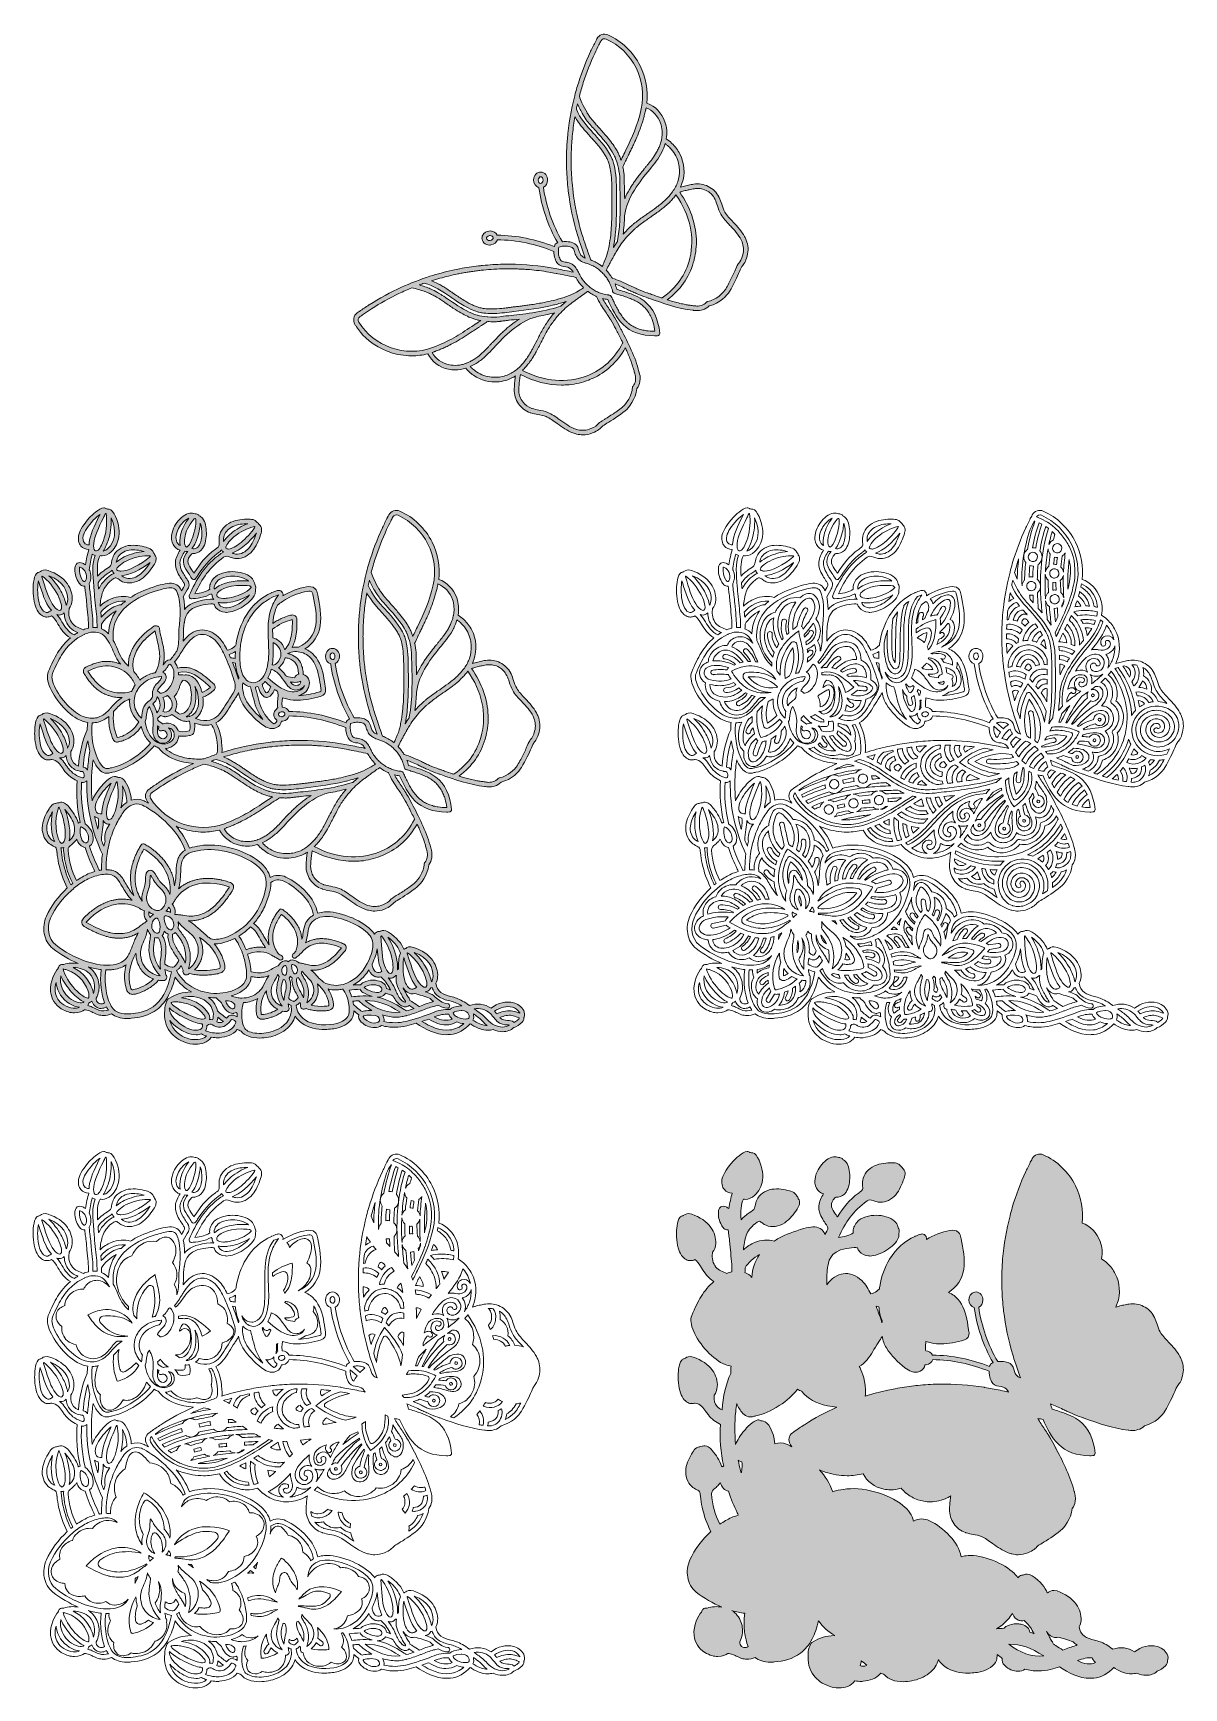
# Model space of a CAD drawing. Header units: inches. Extents: x -4.6 to 11.5, y -14.9 to 8.3.
import ezdxf

# ---------------------------------------------------------------- set-up
doc = ezdxf.new("R2010")
doc.units = ezdxf.units.IN
doc.header["$MEASUREMENT"] = 0
for name, color, linetype in [('Layer 1', 7, 'Continuous'), ('Layer 2', 7, 'Continuous'), ('Layer 3', 7, 'Continuous'), ('Layer 4', 7, 'Continuous'), ('Layer 5', 7, 'Continuous')]:
    doc.layers.add(name, color=color, linetype=linetype)

msp = doc.modelspace()

# ---------------------------------------------------------------- hatches: boundary and pattern name
at = {"layer": 'Layer 1'}
h = msp.add_hatch(color=254, dxfattribs=at)
h.dxf.hatch_style = 2
edge = h.paths.add_edge_path()
edge.add_spline(control_points=[(11.435, -10.29), (11.435, -10.29), (11.435, -10.289), (11.435, -10.289), (11.429, -10.273), (11.421, -10.257), (11.412, -10.241), (11.371, -10.165), (11.312, -10.101), (11.254, -10.04), (11.207, -9.99), (11.163, -9.944), (11.136, -9.897), (11.117, -9.864), (11.105, -9.828), (11.092, -9.789), (11.082, -9.758), (11.071, -9.726), (11.057, -9.695), (11.055, -9.692), (11.054, -9.689), (11.052, -9.686), (11.02, -9.622), (10.969, -9.572), (10.905, -9.54), (10.841, -9.508), (10.77, -9.497), (10.7, -9.508), (10.676, -9.512), (10.653, -9.516), (10.63, -9.521), (10.629, -9.521), (10.629, -9.521), (10.628, -9.521), (10.603, -9.527), (10.578, -9.533), (10.553, -9.54), (10.552, -9.54), (10.552, -9.54), (10.552, -9.54), (10.54, -9.543), (10.528, -9.547), (10.516, -9.55), (10.524, -9.533), (10.531, -9.515), (10.537, -9.498), (10.583, -9.362), (10.573, -9.212), (10.508, -9.085), (10.48, -9.03), (10.442, -8.98), (10.397, -8.938), (10.395, -8.936), (10.394, -8.935), (10.392, -8.933), (10.369, -8.912), (10.343, -8.892), (10.316, -8.875), (10.331, -8.791), (10.325, -8.71), (10.298, -8.635), (10.255, -8.512), (10.159, -8.415), (10.045, -8.375), (10.066, -8.2), (10.034, -8.018), (9.952, -7.854), (9.855, -7.66), (9.695, -7.506), (9.502, -7.421), (9.445, -7.395), (9.377, -7.419), (9.347, -7.474), (9.342, -7.484), (9.336, -7.495), (9.33, -7.506), (9.33, -7.507), (9.33, -7.507), (9.329, -7.508), (9.305, -7.555), (9.282, -7.603), (9.259, -7.651), (9.259, -7.652), (9.258, -7.653), (9.258, -7.654), (9.182, -7.817), (9.118, -7.986), (9.067, -8.159), (9.057, -8.195), (9.046, -8.232), (9.037, -8.269), (9.036, -8.27), (9.036, -8.272), (9.036, -8.273), (8.985, -8.471), (8.95, -8.674), (8.933, -8.877), (8.931, -8.91), (8.928, -8.942), (8.927, -8.975), (8.926, -8.976), (8.926, -8.977), (8.926, -8.978), (8.924, -9.022), (8.922, -9.065), (8.922, -9.109), (8.922, -9.111), (8.922, -9.112), (8.922, -9.113), (8.921, -9.156), (8.921, -9.2), (8.922, -9.243), (8.922, -9.245), (8.922, -9.246), (8.922, -9.247), (8.922, -9.263), (8.922, -9.278), (8.923, -9.294), (8.923, -9.296), (8.923, -9.298), (8.923, -9.3), (8.926, -9.395), (8.934, -9.491), (8.944, -9.585), (8.945, -9.589), (8.945, -9.592), (8.945, -9.596), (8.946, -9.597), (8.946, -9.598), (8.946, -9.599), (8.946, -9.602), (8.947, -9.604), (8.947, -9.606), (8.972, -9.812), (9.015, -10.017), (9.075, -10.217), (9.075, -10.218), (9.075, -10.219), (9.076, -10.22), (9.086, -10.255), (9.097, -10.29), (9.109, -10.325), (9.131, -10.39), (9.159, -10.472), (9.184, -10.541), (9.167, -10.534), (9.153, -10.526), (9.14, -10.516), (9.116, -10.495), (9.1, -10.464), (9.09, -10.419), (9.081, -10.376), (9.05, -10.341), (9.009, -10.327), (8.981, -10.317), (8.952, -10.311), (8.922, -10.31), (8.916, -10.309), (8.91, -10.309), (8.904, -10.309), (8.891, -10.309), (8.877, -10.31), (8.864, -10.312), (8.728, -10.08), (8.637, -9.818), (8.598, -9.552), (8.632, -9.535), (8.656, -9.498), (8.658, -9.453), (8.659, -9.392), (8.617, -9.341), (8.563, -9.339), (8.509, -9.338), (8.464, -9.386), (8.462, -9.447), (8.46, -9.5), (8.492, -9.545), (8.535, -9.557), (8.573, -9.826), (8.664, -10.091), (8.799, -10.327), (8.796, -10.328), (8.794, -10.329), (8.791, -10.33), (8.771, -10.337), (8.756, -10.354), (8.751, -10.375), (8.751, -10.377), (8.75, -10.379), (8.75, -10.382), (8.498, -10.279), (8.224, -10.224), (7.952, -10.222), (7.937, -10.187), (7.901, -10.164), (7.858, -10.163), (7.854, -10.148), (7.852, -10.13), (7.852, -10.11), (7.853, -10.094), (7.855, -10.078), (7.857, -10.061), (7.858, -10.051), (7.859, -10.041), (7.86, -10.03), (7.908, -10.047), (7.958, -10.058), (8.009, -10.063), (8.03, -10.065), (8.051, -10.065), (8.072, -10.065), (8.176, -10.065), (8.281, -10.042), (8.401, -10.008), (8.443, -9.996), (8.47, -9.954), (8.463, -9.91), (8.459, -9.888), (8.456, -9.866), (8.453, -9.845), (8.445, -9.79), (8.436, -9.734), (8.423, -9.679), (8.391, -9.547), (8.334, -9.45), (8.254, -9.39), (8.23, -9.372), (8.203, -9.357), (8.175, -9.346), (8.296, -9.269), (8.366, -9.163), (8.388, -9.023), (8.41, -8.883), (8.38, -8.73), (8.353, -8.594), (8.353, -8.594), (8.349, -8.577), (8.349, -8.577), (8.344, -8.551), (8.337, -8.525), (8.317, -8.505), (8.282, -8.47), (8.231, -8.474), (8.196, -8.48), (8.08, -8.5), (7.968, -8.542), (7.867, -8.603), (7.87, -8.589), (7.868, -8.575), (7.861, -8.562), (7.85, -8.541), (7.829, -8.528), (7.806, -8.528), (7.8, -8.528), (7.793, -8.529), (7.787, -8.531), (7.761, -8.539), (7.735, -8.549), (7.71, -8.56), (7.709, -8.56), (7.708, -8.561), (7.707, -8.561), (7.564, -8.625), (7.44, -8.736), (7.351, -8.881), (7.282, -8.993), (7.236, -9.122), (7.214, -9.261), (7.214, -9.261), (7.214, -9.262), (7.214, -9.263), (7.213, -9.273), (7.211, -9.283), (7.21, -9.293), (7.199, -9.305), (7.186, -9.317), (7.173, -9.327), (7.148, -9.345), (7.119, -9.359), (7.088, -9.366), (7.056, -9.3), (7.017, -9.234), (6.962, -9.18), (6.887, -9.107), (6.79, -9.071), (6.703, -9.083), (6.62, -9.094), (6.544, -9.145), (6.472, -9.239), (6.474, -9.201), (6.474, -9.164), (6.475, -9.132), (6.475, -9.1), (6.476, -9.073), (6.478, -9.054), (6.48, -9.035), (6.481, -9.016), (6.483, -8.999), (6.484, -8.996), (6.485, -8.994), (6.485, -8.991), (6.486, -8.987), (6.487, -8.982), (6.488, -8.978), (6.508, -8.872), (6.534, -8.739), (6.858, -8.716), (6.871, -8.715), (6.887, -8.718), (6.904, -8.723), (6.909, -8.74), (6.917, -8.757), (6.929, -8.772), (6.958, -8.808), (7.006, -8.832), (7.059, -8.835), (7.064, -8.835), (7.07, -8.836), (7.075, -8.836), (7.11, -8.836), (7.148, -8.828), (7.192, -8.812), (7.273, -8.782), (7.348, -8.735), (7.41, -8.675), (7.434, -8.651), (7.463, -8.619), (7.476, -8.577), (7.482, -8.557), (7.484, -8.535), (7.481, -8.515), (7.483, -8.509), (7.485, -8.504), (7.486, -8.498), (7.489, -8.478), (7.484, -8.459), (7.473, -8.443), (7.469, -8.416), (7.458, -8.389), (7.44, -8.367), (7.416, -8.339), (7.384, -8.317), (7.337, -8.299), (7.25, -8.265), (7.151, -8.257), (7.059, -8.277), (7.004, -8.289), (6.958, -8.309), (6.922, -8.337), (6.878, -8.372), (6.849, -8.422), (6.842, -8.472), (6.841, -8.485), (6.841, -8.499), (6.842, -8.512), (6.805, -8.546), (6.711, -8.57), (6.636, -8.578), (6.737, -8.36), (6.838, -8.209), (7.037, -8.065), (7.064, -8.045), (7.086, -8.051), (7.129, -8.065), (7.148, -8.072), (7.17, -8.079), (7.194, -8.083), (7.205, -8.085), (7.215, -8.085), (7.226, -8.085), (7.301, -8.085), (7.38, -8.047), (7.438, -7.979), (7.494, -7.914), (7.526, -7.831), (7.554, -7.753), (7.565, -7.722), (7.569, -7.697), (7.568, -7.675), (7.567, -7.646), (7.554, -7.622), (7.532, -7.607), (7.532, -7.606), (7.532, -7.606), (7.531, -7.605), (7.525, -7.594), (7.517, -7.586), (7.507, -7.58), (7.497, -7.566), (7.484, -7.554), (7.468, -7.547), (7.442, -7.534), (7.414, -7.533), (7.387, -7.533), (7.311, -7.533), (7.221, -7.539), (7.14, -7.576), (7.051, -7.617), (6.988, -7.693), (6.976, -7.776), (6.971, -7.805), (6.973, -7.832), (6.974, -7.859), (6.975, -7.871), (6.976, -7.881), (6.976, -7.892), (6.976, -7.892), (6.976, -7.893), (6.976, -7.893), (6.976, -7.912), (6.947, -7.934), (6.925, -7.95), (6.925, -7.95), (6.924, -7.951), (6.924, -7.951), (6.776, -8.063), (6.717, -8.147), (6.621, -8.286), (6.613, -8.274), (6.605, -8.262), (6.597, -8.251), (6.544, -8.174), (6.513, -8.123), (6.563, -8.051), (6.575, -8.034), (6.588, -8.021), (6.602, -8.012), (6.607, -8.013), (6.613, -8.013), (6.619, -8.013), (6.624, -8.013), (6.629, -8.013), (6.633, -8.012), (6.675, -8.007), (6.714, -7.982), (6.742, -7.944), (6.762, -7.915), (6.776, -7.88), (6.785, -7.834), (6.8, -7.762), (6.799, -7.685), (6.783, -7.612), (6.777, -7.583), (6.766, -7.547), (6.74, -7.517), (6.728, -7.504), (6.713, -7.493), (6.696, -7.485), (6.694, -7.481), (6.69, -7.477), (6.687, -7.474), (6.674, -7.464), (6.659, -7.458), (6.642, -7.458), (6.641, -7.458), (6.64, -7.458), (6.639, -7.458), (6.617, -7.448), (6.591, -7.445), (6.566, -7.448), (6.534, -7.452), (6.503, -7.467), (6.469, -7.493), (6.404, -7.543), (6.353, -7.612), (6.326, -7.689), (6.309, -7.735), (6.303, -7.778), (6.308, -7.818), (6.314, -7.867), (6.337, -7.912), (6.372, -7.94), (6.389, -7.953), (6.408, -7.962), (6.428, -7.967), (6.398, -8.015), (6.367, -8.072), (6.363, -8.135), (6.358, -8.193), (6.376, -8.255), (6.417, -8.322), (6.417, -8.322), (6.419, -8.326), (6.419, -8.326), (6.433, -8.348), (6.447, -8.371), (6.462, -8.393), (6.464, -8.396), (6.466, -8.399), (6.468, -8.402), (6.483, -8.423), (6.491, -8.436), (6.49, -8.451), (6.489, -8.463), (6.481, -8.476), (6.474, -8.489), (6.474, -8.489), (6.448, -8.533), (6.448, -8.533), (6.433, -8.495), (6.411, -8.468), (6.381, -8.451), (6.323, -8.417), (6.247, -8.427), (6.15, -8.453), (6.015, -8.49), (5.898, -8.535), (5.801, -8.588), (5.778, -8.601), (5.756, -8.614), (5.736, -8.627), (5.649, -8.603), (5.556, -8.61), (5.466, -8.647), (5.408, -8.671), (5.354, -8.706), (5.31, -8.748), (5.31, -8.748), (5.31, -8.747), (5.31, -8.746), (5.31, -8.745), (5.31, -8.744), (5.31, -8.742), (5.309, -8.697), (5.33, -8.599), (5.346, -8.549), (5.367, -8.483), (5.416, -8.432), (5.443, -8.407), (5.488, -8.366), (5.522, -8.352), (5.531, -8.351), (5.546, -8.356), (5.56, -8.366), (5.575, -8.377), (5.59, -8.388), (5.606, -8.399), (5.624, -8.407), (5.702, -8.441), (5.802, -8.427), (5.886, -8.37), (5.958, -8.322), (6.01, -8.251), (6.057, -8.182), (6.076, -8.155), (6.087, -8.132), (6.091, -8.11), (6.098, -8.082), (6.092, -8.056), (6.075, -8.036), (6.074, -8.033), (6.073, -8.03), (6.072, -8.027), (6.069, -8.018), (6.064, -8.009), (6.057, -8.003), (6.051, -7.987), (6.041, -7.972), (6.028, -7.96), (6.006, -7.941), (5.979, -7.933), (5.953, -7.926), (5.88, -7.906), (5.792, -7.889), (5.704, -7.903), (5.608, -7.92), (5.527, -7.977), (5.493, -8.054), (5.481, -8.08), (5.476, -8.107), (5.47, -8.134), (5.468, -8.145), (5.466, -8.155), (5.463, -8.166), (5.463, -8.166), (5.463, -8.166), (5.463, -8.166), (5.457, -8.19), (5.417, -8.215), (5.389, -8.234), (5.379, -8.24), (5.369, -8.247), (5.36, -8.253), (5.347, -8.263), (5.311, -8.29), (5.274, -8.329), (5.268, -8.212), (5.271, -8.109), (5.309, -8.041), (5.318, -8.043), (5.327, -8.044), (5.337, -8.044), (5.379, -8.044), (5.425, -8.024), (5.467, -7.987), (5.523, -7.935), (5.561, -7.86), (5.573, -7.775), (5.587, -7.675), (5.564, -7.565), (5.506, -7.457), (5.477, -7.403), (5.443, -7.391), (5.418, -7.392), (5.412, -7.389), (5.405, -7.387), (5.399, -7.387), (5.388, -7.379), (5.375, -7.374), (5.36, -7.375), (5.292, -7.379), (5.192, -7.48), (5.163, -7.511), (5.085, -7.594), (5.029, -7.683), (5.012, -7.749), (4.997, -7.813), (5.007, -7.869), (5.041, -7.908), (5.067, -7.938), (5.106, -7.954), (5.152, -7.956), (5.133, -8.018), (5.115, -8.101), (5.103, -8.173), (5.091, -8.164), (5.079, -8.156), (5.065, -8.15), (5.036, -8.136), (5.009, -8.136), (4.989, -8.149), (4.962, -8.168), (4.959, -8.201), (4.958, -8.212), (4.953, -8.278), (4.968, -8.347), (5.001, -8.405), (5.008, -8.419), (5.019, -8.436), (5.035, -8.45), (5.052, -8.463), (5.071, -8.47), (5.09, -8.47), (5.09, -8.47), (5.09, -8.47), (5.09, -8.47), (5.092, -8.47), (5.094, -8.47), (5.096, -8.47), (5.098, -8.508), (5.102, -8.532), (5.105, -8.559), (5.109, -8.585), (5.113, -8.614), (5.117, -8.663), (5.118, -8.675), (5.12, -8.693), (5.122, -8.715), (5.13, -8.8), (5.146, -8.958), (5.146, -8.999), (5.146, -9.018), (5.146, -9.038), (5.145, -9.057), (5.123, -9.063), (5.099, -9.07), (5.076, -9.08), (5.05, -9.07), (5.022, -9.058), (4.991, -9.045), (4.964, -9.032), (4.94, -9.014), (4.923, -8.992), (4.881, -8.938), (4.863, -8.865), (4.875, -8.796), (4.876, -8.792), (4.876, -8.788), (4.875, -8.784), (4.9, -8.755), (4.917, -8.713), (4.92, -8.663), (4.926, -8.587), (4.901, -8.506), (4.852, -8.437), (4.793, -8.354), (4.7, -8.29), (4.584, -8.252), (4.525, -8.232), (4.493, -8.248), (4.475, -8.266), (4.469, -8.268), (4.463, -8.271), (4.458, -8.275), (4.444, -8.276), (4.432, -8.282), (4.421, -8.293), (4.375, -8.342), (4.372, -8.484), (4.372, -8.527), (4.373, -8.641), (4.393, -8.744), (4.427, -8.803), (4.468, -8.874), (4.514, -8.895), (4.547, -8.9), (4.553, -8.901), (4.559, -8.901), (4.565, -8.901), (4.586, -8.901), (4.607, -8.896), (4.628, -8.885), (4.662, -8.905), (4.69, -8.95), (4.72, -9), (4.761, -9.066), (4.809, -9.146), (4.893, -9.193), (4.826, -9.251), (4.763, -9.322), (4.715, -9.402), (4.67, -9.477), (4.629, -9.561), (4.585, -9.668), (4.562, -9.723), (4.571, -9.801), (4.612, -9.893), (4.69, -10.067), (4.885, -10.294), (5.052, -10.353), (5.081, -10.363), (5.109, -10.371), (5.136, -10.375), (5.132, -10.409), (5.129, -10.444), (5.129, -10.479), (5.061, -10.63), (5.02, -10.801), (5.008, -10.986), (4.982, -10.976), (4.958, -10.96), (4.939, -10.939), (4.907, -10.902), (4.893, -10.849), (4.9, -10.799), (4.901, -10.793), (4.9, -10.787), (4.898, -10.782), (4.923, -10.753), (4.939, -10.711), (4.942, -10.662), (4.948, -10.585), (4.923, -10.505), (4.874, -10.435), (4.815, -10.353), (4.722, -10.289), (4.606, -10.251), (4.548, -10.231), (4.515, -10.247), (4.497, -10.264), (4.491, -10.267), (4.485, -10.27), (4.48, -10.274), (4.467, -10.275), (4.454, -10.281), (4.444, -10.292), (4.397, -10.341), (4.394, -10.483), (4.394, -10.526), (4.395, -10.64), (4.416, -10.743), (4.449, -10.802), (4.49, -10.873), (4.537, -10.894), (4.569, -10.899), (4.575, -10.9), (4.581, -10.9), (4.587, -10.9), (4.603, -10.9), (4.618, -10.897), (4.633, -10.892), (4.667, -10.898), (4.698, -10.913), (4.723, -10.936), (4.746, -10.957), (4.764, -10.983), (4.783, -11.011), (4.794, -11.027), (4.805, -11.043), (4.817, -11.059), (4.861, -11.116), (4.92, -11.161), (4.987, -11.19), (4.974, -11.386), (4.988, -11.582), (5.031, -11.773), (5.026, -11.774), (5.022, -11.776), (5.017, -11.777), (5.013, -11.779), (5.009, -11.781), (5.005, -11.784), (5.004, -11.781), (5.003, -11.778), (5.002, -11.775), (4.976, -11.692), (4.923, -11.621), (4.871, -11.556), (4.85, -11.531), (4.832, -11.513), (4.813, -11.503), (4.787, -11.489), (4.76, -11.487), (4.736, -11.497), (4.734, -11.497), (4.732, -11.497), (4.729, -11.497), (4.719, -11.497), (4.708, -11.5), (4.699, -11.505), (4.683, -11.506), (4.665, -11.511), (4.651, -11.52), (4.626, -11.536), (4.61, -11.559), (4.596, -11.582), (4.556, -11.647), (4.514, -11.725), (4.502, -11.814), (4.49, -11.911), (4.522, -12.005), (4.585, -12.059), (4.607, -12.078), (4.632, -12.091), (4.655, -12.104), (4.665, -12.11), (4.674, -12.115), (4.683, -12.12), (4.683, -12.12), (4.684, -12.121), (4.684, -12.121), (4.701, -12.131), (4.704, -12.168), (4.706, -12.194), (4.706, -12.194), (4.707, -12.196), (4.707, -12.196), (4.712, -12.251), (4.719, -12.301), (4.729, -12.346), (4.755, -12.463), (4.796, -12.579), (4.85, -12.69), (4.727, -12.802), (4.623, -12.941), (4.559, -13.085), (4.525, -13.161), (4.514, -13.247), (4.528, -13.327), (4.542, -13.413), (4.584, -13.485), (4.648, -13.535), (4.756, -13.622), (4.88, -13.693), (5.004, -13.744), (4.936, -13.734), (4.864, -13.739), (4.8, -13.759), (4.795, -13.759), (4.791, -13.758), (4.786, -13.758), (4.758, -13.758), (4.744, -13.77), (4.736, -13.78), (4.731, -13.786), (4.728, -13.794), (4.727, -13.802), (4.725, -13.806), (4.723, -13.81), (4.722, -13.814), (4.677, -13.861), (4.603, -14), (4.617, -14.141), (4.627, -14.24), (4.679, -14.322), (4.767, -14.378), (4.837, -14.421), (4.898, -14.436), (4.949, -14.436), (5.016, -14.436), (5.065, -14.411), (5.09, -14.394), (5.09, -14.394), (5.09, -14.394), (5.09, -14.394), (5.11, -14.393), (5.134, -14.398), (5.159, -14.408), (5.174, -14.414), (5.189, -14.421), (5.205, -14.429), (5.229, -14.441), (5.253, -14.453), (5.281, -14.462), (5.305, -14.469), (5.33, -14.473), (5.356, -14.473), (5.395, -14.473), (5.434, -14.464), (5.47, -14.448), (5.521, -14.492), (5.595, -14.515), (5.684, -14.515), (5.703, -14.515), (5.723, -14.514), (5.744, -14.512), (5.865, -14.499), (5.993, -14.475), (6.107, -14.388), (6.171, -14.338), (6.226, -14.272), (6.268, -14.19), (6.306, -14.118), (6.336, -14.033), (6.357, -13.935), (6.416, -14.023), (6.495, -14.094), (6.588, -14.144), (6.584, -14.144), (6.58, -14.144), (6.576, -14.144), (6.575, -14.144), (6.574, -14.144), (6.574, -14.144), (6.471, -14.144), (6.368, -14.174), (6.281, -14.23), (6.281, -14.23), (6.281, -14.23), (6.281, -14.231), (6.267, -14.237), (6.257, -14.246), (6.249, -14.257), (6.245, -14.264), (6.241, -14.273), (6.24, -14.284), (6.219, -14.319), (6.21, -14.356), (6.214, -14.395), (6.214, -14.396), (6.214, -14.397), (6.214, -14.399), (6.201, -14.516), (6.226, -14.618), (6.29, -14.7), (6.34, -14.767), (6.415, -14.819), (6.505, -14.852), (6.536, -14.863), (6.589, -14.875), (6.647, -14.875), (6.725, -14.875), (6.812, -14.853), (6.865, -14.776), (6.897, -14.781), (6.929, -14.785), (6.955, -14.785), (6.965, -14.785), (6.974, -14.784), (6.981, -14.783), (7.069, -14.772), (7.164, -14.749), (7.227, -14.667), (7.245, -14.676), (7.263, -14.683), (7.282, -14.691), (7.326, -14.754), (7.427, -14.788), (7.543, -14.788), (7.622, -14.788), (7.708, -14.772), (7.787, -14.739), (7.875, -14.702), (7.946, -14.647), (7.991, -14.58), (8.011, -14.549), (8.027, -14.515), (8.036, -14.48), (8.06, -14.519), (8.092, -14.553), (8.131, -14.581), (8.223, -14.646), (8.344, -14.668), (8.453, -14.668), (8.524, -14.668), (8.59, -14.658), (8.638, -14.645), (8.72, -14.623), (8.818, -14.57), (8.845, -14.49), (8.852, -14.468), (8.857, -14.44), (8.858, -14.409), (8.88, -14.429), (8.904, -14.447), (8.928, -14.464), (8.917, -14.496), (8.93, -14.532), (8.963, -14.564), (9.014, -14.614), (9.081, -14.642), (9.147, -14.642), (9.186, -14.642), (9.219, -14.632), (9.243, -14.614), (9.307, -14.63), (9.37, -14.638), (9.432, -14.638), (9.489, -14.638), (9.546, -14.631), (9.601, -14.617), (9.644, -14.606), (9.688, -14.594), (9.73, -14.581), (9.853, -14.663), (9.998, -14.741), (10.16, -14.741), (10.177, -14.741), (10.193, -14.74), (10.21, -14.739), (10.308, -14.729), (10.414, -14.671), (10.487, -14.589), (10.494, -14.594), (10.501, -14.598), (10.509, -14.603), (10.588, -14.654), (10.661, -14.678), (10.732, -14.678), (10.758, -14.678), (10.783, -14.675), (10.808, -14.669), (10.851, -14.689), (10.895, -14.699), (10.939, -14.699), (10.939, -14.699), (10.939, -14.699), (10.939, -14.699), (10.999, -14.699), (11.054, -14.679), (11.096, -14.643), (11.132, -14.627), (11.18, -14.601), (11.211, -14.568), (11.236, -14.541), (11.24, -14.518), (11.237, -14.502), (11.237, -14.501), (11.238, -14.5), (11.239, -14.498), (11.251, -14.467), (11.249, -14.434), (11.234, -14.402), (11.207, -14.348), (11.142, -14.309), (11.093, -14.296), (10.99, -14.268), (10.869, -14.297), (10.777, -14.371), (10.693, -14.31), (10.575, -14.296), (10.476, -14.334), (10.475, -14.334), (10.475, -14.334), (10.474, -14.333), (10.471, -14.331), (10.468, -14.329), (10.465, -14.327), (10.418, -14.289), (10.34, -14.246), (10.296, -14.231), (10.27, -14.221), (10.242, -14.214), (10.216, -14.207), (10.165, -14.194), (10.116, -14.181), (10.077, -14.153), (10.038, -14.124), (10.011, -14.075), (10.005, -14.023), (10.019, -13.997), (10.028, -13.966), (10.03, -13.931), (10.036, -13.855), (10.011, -13.774), (9.962, -13.705), (9.903, -13.622), (9.81, -13.558), (9.694, -13.52), (9.635, -13.501), (9.603, -13.516), (9.585, -13.534), (9.579, -13.536), (9.573, -13.539), (9.568, -13.543), (9.564, -13.543), (9.56, -13.544), (9.557, -13.545), (9.527, -13.473), (9.466, -13.384), (9.344, -13.307), (9.291, -13.274), (9.256, -13.281), (9.234, -13.294), (9.228, -13.295), (9.221, -13.296), (9.215, -13.299), (9.209, -13.298), (9.202, -13.298), (9.196, -13.299), (9.179, -13.303), (9.162, -13.316), (9.147, -13.336), (9.133, -13.314), (9.116, -13.292), (9.095, -13.273), (9.023, -13.204), (8.913, -13.138), (8.793, -13.091), (8.669, -13.043), (8.546, -13.019), (8.449, -13.024), (8.416, -13.026), (8.384, -13.033), (8.353, -13.043), (8.33, -12.934), (8.277, -12.836), (8.196, -12.752), (8.104, -12.656), (8.01, -12.586), (7.909, -12.537), (7.838, -12.503), (7.756, -12.506), (7.688, -12.542), (7.668, -12.459), (7.618, -12.386), (7.538, -12.323), (7.435, -12.241), (7.294, -12.173), (7.142, -12.132), (6.988, -12.09), (6.833, -12.078), (6.706, -12.099), (6.659, -12.107), (6.607, -12.115), (6.559, -12.133), (6.515, -12.015), (6.446, -11.911), (6.373, -11.826), (6.398, -11.837), (6.425, -11.848), (6.451, -11.857), (6.551, -11.891), (6.654, -11.908), (6.756, -11.908), (6.832, -11.908), (6.907, -11.898), (6.98, -11.88), (7.035, -11.988), (7.144, -12.07), (7.271, -12.096), (7.301, -12.102), (7.332, -12.105), (7.363, -12.105), (7.412, -12.105), (7.462, -12.097), (7.512, -12.082), (7.533, -12.106), (7.556, -12.129), (7.58, -12.15), (7.582, -12.151), (7.583, -12.151), (7.584, -12.152), (7.632, -12.192), (7.687, -12.224), (7.745, -12.244), (7.802, -12.264), (7.861, -12.273), (7.92, -12.273), (8.002, -12.273), (8.084, -12.255), (8.158, -12.218), (8.175, -12.209), (8.192, -12.2), (8.208, -12.19), (8.206, -12.202), (8.204, -12.214), (8.202, -12.226), (8.202, -12.227), (8.202, -12.227), (8.202, -12.227), (8.199, -12.253), (8.196, -12.279), (8.194, -12.305), (8.194, -12.305), (8.194, -12.306), (8.194, -12.306), (8.192, -12.33), (8.191, -12.354), (8.191, -12.378), (8.189, -12.449), (8.209, -12.518), (8.249, -12.577), (8.29, -12.636), (8.347, -12.68), (8.414, -12.703), (8.417, -12.704), (8.42, -12.705), (8.423, -12.706), (8.456, -12.716), (8.489, -12.723), (8.521, -12.729), (8.561, -12.737), (8.599, -12.744), (8.635, -12.758), (8.684, -12.778), (8.736, -12.816), (8.792, -12.856), (8.86, -12.905), (8.931, -12.956), (9.011, -12.986), (9.029, -12.993), (9.046, -12.998), (9.063, -13.002), (9.063, -13.002), (9.063, -13.002), (9.063, -13.002), (9.092, -13.009), (9.121, -13.013), (9.15, -13.013), (9.196, -13.013), (9.241, -13.004), (9.286, -12.986), (9.364, -12.954), (9.394, -12.923), (9.422, -12.892), (9.428, -12.887), (9.458, -12.869), (9.486, -12.851), (9.553, -12.81), (9.654, -12.747), (9.743, -12.675), (9.793, -12.635), (9.89, -12.519), (9.907, -12.365), (9.929, -12.337), (9.942, -12.305), (9.948, -12.268), (9.957, -12.204), (9.946, -12.166), (9.938, -12.141), (9.937, -12.137), (9.936, -12.133), (9.935, -12.13), (9.886, -11.929), (9.781, -11.724), (9.688, -11.544), (9.682, -11.531), (9.675, -11.519), (9.669, -11.507), (9.649, -11.467), (9.624, -11.423), (9.597, -11.377), (9.597, -11.377), (9.597, -11.377), (9.597, -11.377), (9.587, -11.361), (9.578, -11.345), (9.568, -11.33), (9.554, -11.307), (9.537, -11.282), (9.519, -11.256), (9.487, -11.209), (9.452, -11.158), (9.426, -11.107), (9.449, -11.113), (9.474, -11.118), (9.498, -11.12), (9.498, -11.12), (9.499, -11.121), (9.499, -11.121), (9.556, -11.245), (9.615, -11.374), (9.712, -11.469), (9.819, -11.575), (9.967, -11.628), (10.152, -11.628), (10.166, -11.628), (10.18, -11.628), (10.195, -11.627), (10.204, -11.627), (10.212, -11.623), (10.217, -11.617), (10.223, -11.61), (10.226, -11.601), (10.225, -11.593), (10.207, -11.39), (10.133, -11.238), (10.007, -11.14), (9.935, -11.085), (9.846, -11.048), (9.757, -11.019), (9.756, -11.019), (9.754, -11.018), (9.753, -11.018), (9.721, -11.007), (9.689, -10.997), (9.658, -10.988), (9.646, -10.985), (9.635, -10.981), (9.624, -10.978), (9.618, -10.952), (9.61, -10.928), (9.6, -10.904), (9.657, -10.924), (9.721, -10.954), (9.775, -10.98), (9.797, -10.991), (9.817, -11), (9.835, -11.008), (9.855, -11.017), (9.875, -11.026), (9.896, -11.035), (9.896, -11.035), (9.896, -11.035), (9.896, -11.035), (9.944, -11.056), (9.992, -11.075), (10.034, -11.09), (10.047, -11.094), (10.06, -11.099), (10.073, -11.104), (10.264, -11.172), (10.481, -11.249), (10.687, -11.27), (10.69, -11.271), (10.694, -11.271), (10.699, -11.272), (10.711, -11.274), (10.726, -11.276), (10.746, -11.276), (10.767, -11.276), (10.793, -11.274), (10.826, -11.264), (10.861, -11.254), (10.891, -11.236), (10.917, -11.211), (11.067, -11.173), (11.169, -11.062), (11.202, -11.007), (11.261, -10.909), (11.31, -10.801), (11.342, -10.729), (11.356, -10.698), (11.37, -10.667), (11.374, -10.66), (11.401, -10.628), (11.428, -10.594), (11.449, -10.512), (11.468, -10.436), (11.464, -10.363), (11.435, -10.29)], knot_values=[0, 0, 0, 0, 1, 1, 1, 2, 2, 2, 3, 3, 3, 4, 4, 4, 5, 5, 5, 6, 6, 6, 7, 7, 7, 8, 8, 8, 9, 9, 9, 10, 10, 10, 11, 11, 11, 12, 12, 12, 13, 13, 13, 14, 14, 14, 15, 15, 15, 16, 16, 16, 17, 17, 17, 18, 18, 18, 19, 19, 19, 20, 20, 20, 21, 21, 21, 22, 22, 22, 23, 23, 23, 24, 24, 24, 25, 25, 25, 26, 26, 26, 27, 27, 27, 28, 28, 28, 29, 29, 29, 30, 30, 30, 31, 31, 31, 32, 32, 32, 33, 33, 33, 34, 34, 34, 35, 35, 35, 36, 36, 36, 37, 37, 37, 38, 38, 38, 39, 39, 39, 40, 40, 40, 41, 41, 41, 42, 42, 42, 43, 43, 43, 44, 44, 44, 45, 45, 45, 46, 46, 46, 47, 47, 47, 48, 48, 48, 49, 49, 49, 50, 50, 50, 51, 51, 51, 52, 52, 52, 53, 53, 53, 54, 54, 54, 55, 55, 55, 56, 56, 56, 57, 57, 57, 58, 58, 58, 59, 59, 59, 60, 60, 60, 61, 61, 61, 62, 62, 62, 63, 63, 63, 64, 64, 64, 65, 65, 65, 66, 66, 66, 67, 67, 67, 68, 68, 68, 69, 69, 69, 70, 70, 70, 71, 71, 71, 72, 72, 72, 73, 73, 73, 74, 74, 74, 75, 75, 75, 76, 76, 76, 77, 77, 77, 78, 78, 78, 79, 79, 79, 80, 80, 80, 81, 81, 81, 82, 82, 82, 83, 83, 83, 84, 84, 84, 85, 85, 85, 86, 86, 86, 87, 87, 87, 88, 88, 88, 89, 89, 89, 90, 90, 90, 91, 91, 91, 92, 92, 92, 93, 93, 93, 94, 94, 94, 95, 95, 95, 96, 96, 96, 97, 97, 97, 98, 98, 98, 99, 99, 99, 100, 100, 100, 101, 101, 101, 102, 102, 102, 103, 103, 103, 104, 104, 104, 105, 105, 105, 106, 106, 106, 107, 107, 107, 108, 108, 108, 109, 109, 109, 110, 110, 110, 111, 111, 111, 112, 112, 112, 113, 113, 113, 114, 114, 114, 115, 115, 115, 116, 116, 116, 117, 117, 117, 118, 118, 118, 119, 119, 119, 120, 120, 120, 121, 121, 121, 122, 122, 122, 123, 123, 123, 124, 124, 124, 125, 125, 125, 126, 126, 126, 127, 127, 127, 128, 128, 128, 129, 129, 129, 130, 130, 130, 131, 131, 131, 132, 132, 132, 133, 133, 133, 134, 134, 134, 135, 135, 135, 136, 136, 136, 137, 137, 137, 138, 138, 138, 139, 139, 139, 140, 140, 140, 141, 141, 141, 142, 142, 142, 143, 143, 143, 144, 144, 144, 145, 145, 145, 146, 146, 146, 147, 147, 147, 148, 148, 148, 149, 149, 149, 150, 150, 150, 151, 151, 151, 152, 152, 152, 153, 153, 153, 154, 154, 154, 155, 155, 155, 156, 156, 156, 157, 157, 157, 158, 158, 158, 159, 159, 159, 160, 160, 160, 161, 161, 161, 162, 162, 162, 163, 163, 163, 164, 164, 164, 165, 165, 165, 166, 166, 166, 167, 167, 167, 168, 168, 168, 169, 169, 169, 170, 170, 170, 171, 171, 171, 172, 172, 172, 173, 173, 173, 174, 174, 174, 175, 175, 175, 176, 176, 176, 177, 177, 177, 178, 178, 178, 179, 179, 179, 180, 180, 180, 181, 181, 181, 182, 182, 182, 183, 183, 183, 184, 184, 184, 185, 185, 185, 186, 186, 186, 187, 187, 187, 188, 188, 188, 189, 189, 189, 190, 190, 190, 191, 191, 191, 192, 192, 192, 193, 193, 193, 194, 194, 194, 195, 195, 195, 196, 196, 196, 197, 197, 197, 198, 198, 198, 199, 199, 199, 200, 200, 200, 201, 201, 201, 202, 202, 202, 203, 203, 203, 204, 204, 204, 205, 205, 205, 206, 206, 206, 207, 207, 207, 208, 208, 208, 209, 209, 209, 210, 210, 210, 211, 211, 211, 212, 212, 212, 213, 213, 213, 214, 214, 214, 215, 215, 215, 216, 216, 216, 217, 217, 217, 218, 218, 218, 219, 219, 219, 220, 220, 220, 221, 221, 221, 222, 222, 222, 223, 223, 223, 224, 224, 224, 225, 225, 225, 226, 226, 226, 227, 227, 227, 228, 228, 228, 229, 229, 229, 230, 230, 230, 231, 231, 231, 232, 232, 232, 233, 233, 233, 234, 234, 234, 235, 235, 235, 236, 236, 236, 237, 237, 237, 238, 238, 238, 239, 239, 239, 240, 240, 240, 241, 241, 241, 242, 242, 242, 243, 243, 243, 244, 244, 244, 245, 245, 245, 246, 246, 246, 247, 247, 247, 248, 248, 248, 249, 249, 249, 250, 250, 250, 251, 251, 251, 252, 252, 252, 253, 253, 253, 254, 254, 254, 255, 255, 255, 256, 256, 256, 257, 257, 257, 258, 258, 258, 259, 259, 259, 260, 260, 260, 261, 261, 261, 262, 262, 262, 263, 263, 263, 264, 264, 264, 265, 265, 265, 266, 266, 266, 267, 267, 267, 268, 268, 268, 269, 269, 269, 270, 270, 270, 271, 271, 271, 272, 272, 272, 273, 273, 273, 274, 274, 274, 275, 275, 275, 276, 276, 276, 277, 277, 277, 278, 278, 278, 279, 279, 279, 280, 280, 280, 281, 281, 281, 282, 282, 282, 283, 283, 283, 284, 284, 284, 285, 285, 285, 286, 286, 286, 287, 287, 287, 288, 288, 288, 289, 289, 289, 290, 290, 290, 291, 291, 291, 292, 292, 292, 293, 293, 293, 294, 294, 294, 295, 295, 295, 296, 296, 296, 297, 297, 297, 298, 298, 298, 299, 299, 299, 300, 300, 300, 301, 301, 301, 302, 302, 302, 303, 303, 303, 304, 304, 304, 305, 305, 305, 306, 306, 306, 307, 307, 307, 308, 308, 308, 309, 309, 309, 310, 310, 310, 311, 311, 311, 312, 312, 312, 313, 313, 313, 314, 314, 314, 315, 315, 315, 316, 316, 316, 317, 317, 317, 318, 318, 318, 319, 319, 319, 320, 320, 320, 321, 321, 321, 322, 322, 322, 323, 323, 323, 324, 324, 324, 325, 325, 325, 326, 326, 326, 327, 327, 327, 328, 328, 328, 329, 329, 329, 330, 330, 330, 331, 331, 331, 332, 332, 332, 333, 333, 333, 334, 334, 334, 335, 335, 335, 336, 336, 336, 337, 337, 337, 338, 338, 338, 339, 339, 339, 340, 340, 340, 341, 341, 341, 342, 342, 342, 343, 343, 343, 344, 344, 344, 345, 345, 345, 346, 346, 346, 347, 347, 347, 348, 348, 348, 349, 349, 349, 350, 350, 350, 351, 351, 351, 352, 352, 352, 353, 353, 353, 354, 354, 354, 355, 355, 355, 356, 356, 356, 357, 357, 357, 358, 358, 358, 359, 359, 359, 360, 360, 360, 361, 361, 361, 362, 362, 362, 363, 363, 363, 364, 364, 364, 365, 365, 365, 366, 366, 366, 367, 367, 367, 368, 368, 368, 369, 369, 369, 370, 370, 370, 371, 371, 371, 372, 372, 372, 373, 373, 373, 374, 374, 374, 375, 375, 375, 376, 376, 376, 377, 377, 377, 378, 378, 378, 379, 379, 379, 380, 380, 380, 381, 381, 381, 382, 382, 382, 383, 383, 383, 384, 384, 384, 385, 385, 385, 386, 386, 386, 387, 387, 387, 388, 388, 388, 389, 389, 389, 390, 390, 390, 391, 391, 391, 392, 392, 392, 393, 393, 393, 394, 394, 394, 395, 395, 395, 396, 396, 396, 397, 397, 397, 398, 398, 398, 399, 399, 399, 400, 400, 400, 401, 401, 401, 402, 402, 402, 403, 403, 403, 404, 404, 404, 405, 405, 405, 406, 406, 406, 407, 407, 407, 408, 408, 408, 409, 409, 409, 410, 410, 410, 411, 411, 411, 412, 412, 412, 413, 413, 413, 414, 414, 414, 415, 415, 415, 416, 416, 416, 417, 417, 417, 418, 418, 418, 419, 419, 419, 420, 420, 420, 421, 421, 421, 422, 422, 422, 423, 423, 423, 424, 424, 424, 425, 425, 425, 426, 426, 426, 427, 427, 427, 428, 428, 428, 429, 429, 429, 430, 430, 430, 431, 431, 431, 432, 432, 432, 433, 433, 433, 434, 434, 434, 435, 435, 435, 436, 436, 436, 437, 437, 437, 438, 438, 438, 439, 439, 439, 440, 440, 440, 441, 441, 441, 442, 442, 442, 443, 443, 443, 444, 444, 444, 445, 445, 445, 446, 446, 446, 447, 447, 447, 448, 448, 448, 449, 449, 449, 450, 450, 450, 451, 451, 451, 452, 452, 452, 453, 453, 453, 454, 454, 454, 455, 455, 455, 456, 456, 456, 457, 457, 457, 457], degree=3, periodic=1)
edge = h.paths.add_edge_path()
edge.add_spline(control_points=[(9.151, -13.927), (9.167, -13.933), (9.183, -13.936), (9.199, -13.936), (9.211, -13.936), (9.223, -13.935), (9.235, -13.932), (9.235, -13.932), (9.236, -13.933), (9.236, -13.933), (9.287, -13.978), (9.33, -14.034), (9.36, -14.094), (9.364, -14.101), (9.368, -14.109), (9.372, -14.117), (9.353, -14.109), (9.333, -14.103), (9.314, -14.096), (9.311, -14.073), (9.3, -14.05), (9.282, -14.031), (9.26, -14.01), (9.23, -13.994), (9.191, -13.986), (9.17, -13.981), (9.149, -13.979), (9.127, -13.979), (9.081, -13.979), (9.034, -13.99), (8.993, -14.01), (8.973, -14.02), (8.96, -14.031), (8.952, -14.042), (8.918, -14.043), (8.884, -14.045), (8.848, -14.049), (8.877, -14.032), (8.905, -14.013), (8.931, -13.992), (8.984, -13.949), (9.03, -13.896), (9.069, -13.834), (9.092, -13.891), (9.125, -13.916), (9.151, -13.927)], knot_values=[0, 0, 0, 0, 1, 1, 1, 2, 2, 2, 3, 3, 3, 4, 4, 4, 5, 5, 5, 6, 6, 6, 7, 7, 7, 8, 8, 8, 9, 9, 9, 10, 10, 10, 11, 11, 11, 12, 12, 12, 13, 13, 13, 14, 14, 14, 15, 15, 15, 15], degree=3, periodic=1)
edge = h.paths.add_edge_path()
edge.add_spline(control_points=[(10.185, -14.453), (10.19, -14.472), (10.204, -14.496), (10.233, -14.522), (10.16, -14.554), (10.076, -14.544), (9.982, -14.493), (10.056, -14.464), (10.123, -14.45), (10.185, -14.453)], knot_values=[0, 0, 0, 0, 1, 1, 1, 2, 2, 2, 3, 3, 3, 3], degree=3, periodic=1)
edge = h.paths.add_edge_path()
edge.add_spline(control_points=[(6.956, -14.496), (6.981, -14.517), (7.007, -14.537), (7.033, -14.556), (6.996, -14.581), (6.965, -14.574), (6.94, -14.563), (6.948, -14.542), (6.954, -14.519), (6.956, -14.496)], knot_values=[0, 0, 0, 0, 1, 1, 1, 2, 2, 2, 3, 3, 3, 3], degree=3, periodic=1)
edge = h.paths.add_edge_path()
edge.add_spline(control_points=[(5.33, -9), (5.371, -8.936), (5.454, -8.855), (5.533, -8.816), (5.467, -8.909), (5.432, -9.015), (5.427, -9.135), (5.398, -9.104), (5.365, -9.081), (5.329, -9.067), (5.33, -9.044), (5.33, -9.022), (5.33, -9)], knot_values=[0, 0, 0, 0, 1, 1, 1, 2, 2, 2, 3, 3, 3, 4, 4, 4, 4], degree=3, periodic=1)
edge = h.paths.add_edge_path()
edge.add_spline(control_points=[(6.158, -11.197), (6.113, -11.226), (6.069, -11.255), (6.026, -11.286), (6.025, -11.286), (6.024, -11.287), (6.024, -11.287), (6.014, -11.294), (6.004, -11.301), (5.994, -11.308), (5.943, -11.345), (5.929, -11.415), (5.962, -11.468), (5.969, -11.48), (5.977, -11.491), (5.984, -11.503), (5.951, -11.483), (5.925, -11.471), (5.911, -11.466), (5.856, -11.445), (5.799, -11.445), (5.746, -11.462), (5.742, -11.377), (5.713, -11.289), (5.661, -11.203), (5.629, -11.15), (5.594, -11.141), (5.569, -11.143), (5.563, -11.14), (5.556, -11.139), (5.55, -11.139), (5.539, -11.131), (5.525, -11.128), (5.51, -11.129), (5.443, -11.136), (5.348, -11.242), (5.321, -11.275), (5.265, -11.342), (5.221, -11.412), (5.198, -11.471), (5.183, -11.32), (5.183, -11.167), (5.199, -11.012), (5.203, -10.974), (5.207, -10.936), (5.213, -10.897), (5.224, -10.923), (5.237, -10.948), (5.251, -10.972), (5.275, -11.013), (5.314, -11.069), (5.377, -11.083), (5.386, -11.085), (5.394, -11.086), (5.402, -11.086), (5.423, -11.086), (5.442, -11.081), (5.459, -11.077), (5.467, -11.075), (5.474, -11.073), (5.481, -11.072), (5.576, -11.054), (5.695, -11.002), (5.808, -10.928), (5.915, -10.859), (6.005, -10.778), (6.064, -10.7), (6.083, -10.712), (6.103, -10.721), (6.123, -10.728), (6.124, -10.729), (6.125, -10.73), (6.125, -10.731), (6.208, -10.831), (6.321, -10.894), (6.482, -10.93), (6.524, -10.939), (6.569, -10.946), (6.615, -10.949), (6.458, -11.02), (6.306, -11.102), (6.161, -11.195), (6.16, -11.196), (6.159, -11.197), (6.158, -11.197)], knot_values=[0, 0, 0, 0, 1, 1, 1, 2, 2, 2, 3, 3, 3, 4, 4, 4, 5, 5, 5, 6, 6, 6, 7, 7, 7, 8, 8, 8, 9, 9, 9, 10, 10, 10, 11, 11, 11, 12, 12, 12, 13, 13, 13, 14, 14, 14, 15, 15, 15, 16, 16, 16, 17, 17, 17, 18, 18, 18, 19, 19, 19, 20, 20, 20, 21, 21, 21, 22, 22, 22, 23, 23, 23, 24, 24, 24, 25, 25, 25, 26, 26, 26, 27, 27, 27, 28, 28, 28, 28], degree=3, periodic=1)
edge = h.paths.add_edge_path()
edge.add_spline(control_points=[(5.283, -11.713), (5.296, -11.751), (5.288, -11.802), (5.279, -11.861), (5.278, -11.864), (5.278, -11.867), (5.277, -11.869), (5.264, -11.823), (5.251, -11.776), (5.241, -11.729), (5.238, -11.716), (5.235, -11.704), (5.232, -11.691), (5.247, -11.701), (5.264, -11.709), (5.283, -11.713)], knot_values=[0, 0, 0, 0, 1, 1, 1, 2, 2, 2, 3, 3, 3, 4, 4, 4, 5, 5, 5, 5], degree=3, periodic=1)
edge = h.paths.add_edge_path()
edge.add_spline(control_points=[(5.325, -13.831), (5.303, -14.018), (5.328, -14.18), (5.373, -14.296), (5.355, -14.308), (5.334, -14.313), (5.314, -14.31), (5.29, -14.306), (5.269, -14.288), (5.26, -14.266), (5.255, -14.255), (5.254, -14.242), (5.256, -14.229), (5.288, -14.17), (5.301, -14.099), (5.292, -14.028), (5.283, -13.957), (5.252, -13.891), (5.205, -13.841), (5.188, -13.823), (5.168, -13.807), (5.145, -13.794), (5.207, -13.812), (5.268, -13.824), (5.325, -13.831)], knot_values=[0, 0, 0, 0, 1, 1, 1, 2, 2, 2, 3, 3, 3, 4, 4, 4, 5, 5, 5, 6, 6, 6, 7, 7, 7, 8, 8, 8, 8], degree=3, periodic=1)
edge = h.paths.add_edge_path()
edge.add_spline(control_points=[(9.657, -14.168), (9.663, -14.169), (9.669, -14.169), (9.675, -14.169), (9.685, -14.169), (9.694, -14.168), (9.704, -14.166), (9.777, -14.182), (9.849, -14.204), (9.918, -14.232), (9.925, -14.235), (9.941, -14.249), (9.955, -14.262), (9.96, -14.267), (9.967, -14.273), (9.973, -14.279), (9.967, -14.28), (9.961, -14.282), (9.955, -14.283), (9.898, -14.299), (9.836, -14.323), (9.777, -14.346), (9.776, -14.346), (9.775, -14.347), (9.774, -14.347), (9.741, -14.325), (9.709, -14.305), (9.676, -14.284), (9.665, -14.277), (9.654, -14.27), (9.643, -14.264), (9.64, -14.25), (9.633, -14.236), (9.623, -14.222), (9.607, -14.2), (9.599, -14.185), (9.59, -14.167), (9.584, -14.154), (9.576, -14.14), (9.565, -14.121), (9.558, -14.11), (9.552, -14.099), (9.546, -14.087), (9.584, -14.145), (9.627, -14.164), (9.657, -14.168)], knot_values=[0, 0, 0, 0, 1, 1, 1, 2, 2, 2, 3, 3, 3, 4, 4, 4, 5, 5, 5, 6, 6, 6, 7, 7, 7, 8, 8, 8, 9, 9, 9, 10, 10, 10, 11, 11, 11, 12, 12, 12, 13, 13, 13, 14, 14, 14, 15, 15, 15, 15], degree=3, periodic=1)
edge = h.paths.add_edge_path()
edge.add_spline(control_points=[(7.955, -10.285), (8.224, -10.288), (8.495, -10.344), (8.744, -10.448), (8.744, -10.468), (8.746, -10.487), (8.749, -10.506), (8.755, -10.535), (8.764, -10.563), (8.778, -10.59), (8.797, -10.629), (8.836, -10.654), (8.88, -10.658), (8.926, -10.662), (8.959, -10.674), (8.982, -10.695), (8.995, -10.707), (9.006, -10.721), (9.015, -10.738), (8.943, -10.722), (8.856, -10.705), (8.788, -10.692), (8.752, -10.685), (8.716, -10.679), (8.68, -10.673), (8.679, -10.673), (8.677, -10.673), (8.676, -10.672), (8.47, -10.639), (8.262, -10.624), (8.054, -10.627), (8.052, -10.627), (8.05, -10.627), (8.047, -10.627), (8.046, -10.627), (8.045, -10.627), (8.044, -10.627), (8.044, -10.627), (8.044, -10.627), (8.044, -10.627), (8.04, -10.627), (8.037, -10.627), (8.033, -10.628), (7.938, -10.629), (7.842, -10.635), (7.747, -10.645), (7.745, -10.645), (7.743, -10.645), (7.741, -10.645), (7.726, -10.647), (7.71, -10.648), (7.695, -10.65), (7.694, -10.65), (7.692, -10.65), (7.691, -10.651), (7.648, -10.655), (7.605, -10.661), (7.562, -10.668), (7.561, -10.668), (7.56, -10.668), (7.559, -10.668), (7.515, -10.675), (7.472, -10.682), (7.429, -10.691), (7.428, -10.691), (7.427, -10.691), (7.426, -10.691), (7.394, -10.697), (7.362, -10.704), (7.329, -10.711), (7.222, -10.734), (7.116, -10.763), (7.012, -10.796), (7.017, -10.767), (7.015, -10.738), (7.014, -10.71), (7.014, -10.71), (7.014, -10.705), (7.014, -10.705), (7.007, -10.534), (6.954, -10.429), (6.928, -10.38), (7.013, -10.335), (7.069, -10.25), (7.115, -10.173), (7.139, -10.131), (7.166, -10.09), (7.192, -10.05), (7.203, -10.034), (7.213, -10.018), (7.223, -10.002), (7.233, -9.988), (7.24, -9.973), (7.247, -9.957), (7.257, -10.017), (7.278, -10.074), (7.307, -10.12), (7.377, -10.228), (7.464, -10.322), (7.567, -10.398), (7.594, -10.419), (7.624, -10.439), (7.66, -10.451), (7.679, -10.457), (7.699, -10.461), (7.718, -10.461), (7.722, -10.461), (7.727, -10.461), (7.731, -10.46), (7.731, -10.46), (7.731, -10.46), (7.732, -10.46), (7.748, -10.459), (7.763, -10.455), (7.778, -10.448), (7.815, -10.431), (7.841, -10.396), (7.846, -10.359), (7.852, -10.359), (7.859, -10.358), (7.865, -10.357), (7.909, -10.35), (7.943, -10.321), (7.955, -10.285)], knot_values=[0, 0, 0, 0, 1, 1, 1, 2, 2, 2, 3, 3, 3, 4, 4, 4, 5, 5, 5, 6, 6, 6, 7, 7, 7, 8, 8, 8, 9, 9, 9, 10, 10, 10, 11, 11, 11, 12, 12, 12, 13, 13, 13, 14, 14, 14, 15, 15, 15, 16, 16, 16, 17, 17, 17, 18, 18, 18, 19, 19, 19, 20, 20, 20, 21, 21, 21, 22, 22, 22, 23, 23, 23, 24, 24, 24, 25, 25, 25, 26, 26, 26, 27, 27, 27, 28, 28, 28, 29, 29, 29, 30, 30, 30, 31, 31, 31, 32, 32, 32, 33, 33, 33, 34, 34, 34, 35, 35, 35, 36, 36, 36, 37, 37, 37, 38, 38, 38, 39, 39, 39, 40, 40, 40, 41, 41, 41, 41], degree=3, periodic=1)
edge = h.paths.add_edge_path()
edge.add_spline(control_points=[(7.25, -9.744), (7.248, -9.753), (7.247, -9.761), (7.245, -9.77), (7.223, -9.696), (7.196, -9.621), (7.163, -9.539), (7.177, -9.541), (7.19, -9.543), (7.203, -9.547), (7.208, -9.609), (7.217, -9.68), (7.25, -9.744)], knot_values=[0, 0, 0, 0, 1, 1, 1, 2, 2, 2, 3, 3, 3, 4, 4, 4, 4], degree=3, periodic=1)
edge = h.paths.add_edge_path()
edge.add_spline(control_points=[(4.983, -12.005), (4.991, -12.031), (5.004, -12.063), (5.029, -12.088), (5.049, -12.107), (5.074, -12.119), (5.1, -12.122), (5.138, -12.247), (5.173, -12.323), (5.221, -12.427), (5.226, -12.438), (5.231, -12.448), (5.236, -12.459), (5.2, -12.47), (5.167, -12.482), (5.14, -12.494), (5.085, -12.519), (5.031, -12.551), (4.978, -12.587), (4.909, -12.45), (4.874, -12.316), (4.862, -12.16), (4.86, -12.126), (4.877, -12.111), (4.912, -12.082), (4.927, -12.069), (4.945, -12.054), (4.961, -12.036), (4.969, -12.026), (4.977, -12.016), (4.983, -12.005)], knot_values=[0, 0, 0, 0, 1, 1, 1, 2, 2, 2, 3, 3, 3, 4, 4, 4, 5, 5, 5, 6, 6, 6, 7, 7, 7, 8, 8, 8, 9, 9, 9, 10, 10, 10, 10], degree=3, periodic=1)
edge = h.paths.add_edge_path()
edge.add_spline(control_points=[(9.019, -14.264), (9.199, -14.265), (9.324, -14.312), (9.507, -14.428), (9.353, -14.448), (9.163, -14.382), (9.019, -14.264)], knot_values=[0, 0, 0, 0, 1, 1, 1, 2, 2, 2, 2], degree=3, periodic=1)
at = {"layer": 'Layer 4'}
h = msp.add_hatch(color=255, dxfattribs=at)
h.dxf.hatch_style = 2
edge = h.paths.add_edge_path()
edge.add_spline(control_points=[(2.435, -1.29), (2.435, -1.29), (2.435, -1.289), (2.435, -1.289), (2.429, -1.273), (2.421, -1.257), (2.412, -1.241), (2.371, -1.165), (2.312, -1.101), (2.254, -1.04), (2.207, -0.99), (2.163, -0.944), (2.136, -0.897), (2.117, -0.864), (2.105, -0.828), (2.092, -0.789), (2.082, -0.758), (2.071, -0.726), (2.057, -0.695), (2.055, -0.692), (2.054, -0.689), (2.052, -0.686), (2.02, -0.622), (1.969, -0.572), (1.905, -0.54), (1.841, -0.508), (1.77, -0.497), (1.7, -0.508), (1.676, -0.512), (1.653, -0.516), (1.63, -0.521), (1.629, -0.521), (1.629, -0.521), (1.628, -0.521), (1.603, -0.527), (1.578, -0.533), (1.553, -0.54), (1.552, -0.54), (1.552, -0.54), (1.552, -0.54), (1.54, -0.543), (1.528, -0.547), (1.516, -0.55), (1.524, -0.533), (1.531, -0.515), (1.537, -0.498), (1.583, -0.362), (1.573, -0.212), (1.508, -0.085), (1.48, -0.03), (1.442, 0.02), (1.397, 0.062), (1.395, 0.064), (1.394, 0.065), (1.392, 0.067), (1.369, 0.088), (1.343, 0.108), (1.316, 0.125), (1.331, 0.209), (1.325, 0.29), (1.298, 0.365), (1.255, 0.488), (1.159, 0.585), (1.045, 0.625), (1.066, 0.8), (1.034, 0.982), (0.952, 1.146), (0.855, 1.34), (0.695, 1.494), (0.502, 1.579), (0.445, 1.605), (0.377, 1.581), (0.347, 1.526), (0.342, 1.516), (0.336, 1.505), (0.33, 1.494), (0.33, 1.493), (0.33, 1.493), (0.329, 1.492), (0.305, 1.445), (0.282, 1.397), (0.259, 1.349), (0.259, 1.348), (0.258, 1.347), (0.258, 1.346), (0.182, 1.183), (0.118, 1.014), (0.067, 0.841), (0.057, 0.805), (0.046, 0.768), (0.037, 0.731), (0.036, 0.73), (0.036, 0.728), (0.036, 0.727), (-0.015, 0.529), (-0.05, 0.326), (-0.067, 0.123), (-0.069, 0.09), (-0.072, 0.058), (-0.073, 0.025), (-0.074, 0.024), (-0.074, 0.023), (-0.074, 0.022), (-0.076, -0.022), (-0.078, -0.065), (-0.078, -0.109), (-0.078, -0.111), (-0.078, -0.112), (-0.078, -0.113), (-0.079, -0.156), (-0.079, -0.2), (-0.078, -0.243), (-0.078, -0.245), (-0.078, -0.246), (-0.078, -0.247), (-0.078, -0.263), (-0.078, -0.278), (-0.077, -0.294), (-0.077, -0.296), (-0.077, -0.298), (-0.077, -0.3), (-0.074, -0.395), (-0.066, -0.491), (-0.056, -0.585), (-0.055, -0.59), (-0.055, -0.595), (-0.054, -0.599), (-0.054, -0.602), (-0.053, -0.604), (-0.053, -0.606), (-0.028, -0.812), (0.015, -1.017), (0.075, -1.217), (0.075, -1.218), (0.075, -1.219), (0.076, -1.22), (0.086, -1.255), (0.097, -1.29), (0.109, -1.325), (0.131, -1.39), (0.159, -1.472), (0.184, -1.541), (0.167, -1.534), (0.153, -1.526), (0.14, -1.516), (0.116, -1.495), (0.1, -1.464), (0.09, -1.419), (0.081, -1.376), (0.05, -1.341), (0.009, -1.327), (-0.019, -1.317), (-0.048, -1.311), (-0.078, -1.31), (-0.084, -1.309), (-0.09, -1.309), (-0.096, -1.309), (-0.109, -1.309), (-0.123, -1.31), (-0.136, -1.312), (-0.272, -1.08), (-0.363, -0.818), (-0.402, -0.552), (-0.368, -0.535), (-0.344, -0.498), (-0.342, -0.453), (-0.341, -0.392), (-0.383, -0.341), (-0.437, -0.339), (-0.491, -0.338), (-0.536, -0.386), (-0.538, -0.447), (-0.54, -0.5), (-0.508, -0.545), (-0.465, -0.557), (-0.427, -0.826), (-0.336, -1.091), (-0.201, -1.327), (-0.204, -1.328), (-0.206, -1.329), (-0.209, -1.33), (-0.229, -1.337), (-0.244, -1.354), (-0.249, -1.375), (-0.249, -1.377), (-0.25, -1.379), (-0.25, -1.382), (-0.502, -1.279), (-0.776, -1.224), (-1.048, -1.222), (-1.063, -1.187), (-1.099, -1.164), (-1.142, -1.163), (-1.146, -1.148), (-1.148, -1.13), (-1.148, -1.11), (-1.147, -1.094), (-1.145, -1.078), (-1.143, -1.061), (-1.142, -1.051), (-1.141, -1.041), (-1.14, -1.03), (-1.092, -1.047), (-1.042, -1.058), (-0.991, -1.063), (-0.97, -1.065), (-0.949, -1.065), (-0.928, -1.065), (-0.824, -1.065), (-0.719, -1.042), (-0.599, -1.008), (-0.557, -0.996), (-0.53, -0.954), (-0.537, -0.91), (-0.541, -0.888), (-0.544, -0.866), (-0.547, -0.845), (-0.555, -0.79), (-0.564, -0.734), (-0.577, -0.679), (-0.609, -0.547), (-0.666, -0.45), (-0.746, -0.39), (-0.77, -0.372), (-0.797, -0.357), (-0.825, -0.346), (-0.704, -0.269), (-0.634, -0.163), (-0.612, -0.023), (-0.59, 0.117), (-0.62, 0.27), (-0.647, 0.406), (-0.647, 0.406), (-0.651, 0.423), (-0.651, 0.423), (-0.656, 0.449), (-0.663, 0.475), (-0.683, 0.495), (-0.718, 0.53), (-0.769, 0.526), (-0.804, 0.52), (-0.92, 0.5), (-1.032, 0.458), (-1.133, 0.397), (-1.13, 0.411), (-1.132, 0.425), (-1.139, 0.438), (-1.15, 0.459), (-1.171, 0.472), (-1.194, 0.472), (-1.2, 0.472), (-1.207, 0.471), (-1.213, 0.469), (-1.239, 0.461), (-1.265, 0.451), (-1.29, 0.44), (-1.291, 0.44), (-1.292, 0.439), (-1.293, 0.439), (-1.436, 0.375), (-1.56, 0.264), (-1.649, 0.119), (-1.718, 0.007), (-1.764, -0.122), (-1.786, -0.261), (-1.786, -0.261), (-1.786, -0.262), (-1.786, -0.263), (-1.787, -0.273), (-1.789, -0.283), (-1.79, -0.293), (-1.801, -0.305), (-1.814, -0.317), (-1.827, -0.327), (-1.852, -0.345), (-1.881, -0.359), (-1.912, -0.366), (-1.944, -0.3), (-1.983, -0.234), (-2.038, -0.18), (-2.113, -0.107), (-2.21, -0.071), (-2.297, -0.083), (-2.38, -0.094), (-2.456, -0.145), (-2.528, -0.239), (-2.526, -0.201), (-2.526, -0.164), (-2.525, -0.132), (-2.525, -0.1), (-2.524, -0.073), (-2.522, -0.054), (-2.52, -0.035), (-2.519, -0.016), (-2.517, 0.001), (-2.516, 0.004), (-2.515, 0.006), (-2.515, 0.009), (-2.514, 0.013), (-2.513, 0.018), (-2.512, 0.022), (-2.492, 0.128), (-2.466, 0.261), (-2.142, 0.284), (-2.129, 0.285), (-2.113, 0.282), (-2.096, 0.277), (-2.091, 0.26), (-2.083, 0.243), (-2.071, 0.228), (-2.042, 0.192), (-1.994, 0.168), (-1.941, 0.165), (-1.936, 0.165), (-1.93, 0.164), (-1.925, 0.164), (-1.89, 0.164), (-1.852, 0.172), (-1.808, 0.188), (-1.727, 0.218), (-1.652, 0.265), (-1.59, 0.325), (-1.566, 0.349), (-1.537, 0.381), (-1.524, 0.423), (-1.518, 0.443), (-1.516, 0.465), (-1.519, 0.485), (-1.517, 0.491), (-1.515, 0.496), (-1.514, 0.502), (-1.511, 0.522), (-1.516, 0.541), (-1.527, 0.557), (-1.531, 0.584), (-1.542, 0.611), (-1.56, 0.633), (-1.584, 0.661), (-1.616, 0.683), (-1.663, 0.701), (-1.75, 0.735), (-1.849, 0.743), (-1.941, 0.723), (-1.996, 0.711), (-2.042, 0.691), (-2.078, 0.663), (-2.122, 0.628), (-2.151, 0.578), (-2.158, 0.528), (-2.159, 0.515), (-2.159, 0.501), (-2.158, 0.488), (-2.195, 0.454), (-2.289, 0.43), (-2.364, 0.422), (-2.263, 0.64), (-2.162, 0.791), (-1.963, 0.935), (-1.936, 0.955), (-1.914, 0.949), (-1.871, 0.935), (-1.852, 0.928), (-1.83, 0.921), (-1.806, 0.917), (-1.795, 0.915), (-1.785, 0.915), (-1.774, 0.915), (-1.699, 0.915), (-1.62, 0.953), (-1.562, 1.021), (-1.506, 1.086), (-1.474, 1.169), (-1.446, 1.247), (-1.435, 1.278), (-1.431, 1.303), (-1.432, 1.325), (-1.433, 1.354), (-1.446, 1.378), (-1.468, 1.393), (-1.468, 1.394), (-1.468, 1.394), (-1.469, 1.395), (-1.475, 1.406), (-1.483, 1.414), (-1.493, 1.42), (-1.503, 1.434), (-1.516, 1.446), (-1.532, 1.453), (-1.558, 1.466), (-1.586, 1.467), (-1.613, 1.467), (-1.689, 1.467), (-1.779, 1.461), (-1.86, 1.424), (-1.949, 1.383), (-2.012, 1.307), (-2.024, 1.224), (-2.029, 1.195), (-2.027, 1.168), (-2.026, 1.141), (-2.025, 1.129), (-2.024, 1.119), (-2.024, 1.108), (-2.024, 1.108), (-2.024, 1.107), (-2.024, 1.107), (-2.024, 1.088), (-2.053, 1.066), (-2.075, 1.05), (-2.075, 1.05), (-2.076, 1.049), (-2.076, 1.049), (-2.224, 0.937), (-2.283, 0.853), (-2.379, 0.714), (-2.387, 0.726), (-2.395, 0.738), (-2.403, 0.749), (-2.456, 0.826), (-2.487, 0.877), (-2.437, 0.949), (-2.425, 0.966), (-2.412, 0.979), (-2.398, 0.988), (-2.393, 0.987), (-2.387, 0.987), (-2.381, 0.987), (-2.376, 0.987), (-2.371, 0.987), (-2.367, 0.988), (-2.325, 0.993), (-2.286, 1.018), (-2.258, 1.056), (-2.238, 1.085), (-2.224, 1.12), (-2.215, 1.166), (-2.2, 1.238), (-2.201, 1.315), (-2.217, 1.388), (-2.223, 1.417), (-2.234, 1.453), (-2.26, 1.483), (-2.272, 1.496), (-2.287, 1.507), (-2.304, 1.515), (-2.306, 1.519), (-2.31, 1.523), (-2.313, 1.526), (-2.326, 1.536), (-2.341, 1.542), (-2.358, 1.542), (-2.359, 1.542), (-2.36, 1.542), (-2.361, 1.542), (-2.383, 1.552), (-2.409, 1.555), (-2.434, 1.552), (-2.466, 1.548), (-2.497, 1.533), (-2.531, 1.507), (-2.596, 1.457), (-2.647, 1.388), (-2.674, 1.311), (-2.691, 1.265), (-2.697, 1.222), (-2.692, 1.182), (-2.686, 1.133), (-2.663, 1.088), (-2.628, 1.06), (-2.611, 1.047), (-2.592, 1.038), (-2.572, 1.033), (-2.602, 0.985), (-2.633, 0.928), (-2.637, 0.865), (-2.642, 0.807), (-2.624, 0.745), (-2.583, 0.678), (-2.583, 0.678), (-2.581, 0.674), (-2.581, 0.674), (-2.567, 0.652), (-2.553, 0.629), (-2.538, 0.607), (-2.536, 0.604), (-2.534, 0.601), (-2.532, 0.598), (-2.517, 0.577), (-2.509, 0.564), (-2.51, 0.549), (-2.511, 0.537), (-2.519, 0.524), (-2.526, 0.511), (-2.526, 0.511), (-2.552, 0.467), (-2.552, 0.467), (-2.567, 0.505), (-2.589, 0.532), (-2.619, 0.549), (-2.677, 0.583), (-2.753, 0.573), (-2.85, 0.547), (-2.985, 0.51), (-3.102, 0.465), (-3.198, 0.412), (-3.222, 0.399), (-3.244, 0.386), (-3.264, 0.373), (-3.351, 0.397), (-3.444, 0.39), (-3.534, 0.353), (-3.592, 0.329), (-3.646, 0.294), (-3.69, 0.252), (-3.69, 0.252), (-3.69, 0.253), (-3.69, 0.254), (-3.69, 0.255), (-3.69, 0.256), (-3.69, 0.258), (-3.691, 0.303), (-3.67, 0.401), (-3.654, 0.451), (-3.633, 0.517), (-3.584, 0.568), (-3.557, 0.593), (-3.512, 0.634), (-3.478, 0.648), (-3.469, 0.649), (-3.454, 0.644), (-3.44, 0.634), (-3.425, 0.623), (-3.41, 0.612), (-3.394, 0.601), (-3.376, 0.593), (-3.298, 0.559), (-3.198, 0.573), (-3.114, 0.63), (-3.042, 0.678), (-2.99, 0.749), (-2.943, 0.818), (-2.924, 0.845), (-2.913, 0.868), (-2.909, 0.89), (-2.902, 0.918), (-2.908, 0.944), (-2.925, 0.964), (-2.926, 0.967), (-2.927, 0.97), (-2.928, 0.973), (-2.931, 0.982), (-2.936, 0.991), (-2.943, 0.997), (-2.949, 1.013), (-2.959, 1.028), (-2.972, 1.04), (-2.994, 1.059), (-3.021, 1.067), (-3.047, 1.074), (-3.12, 1.094), (-3.208, 1.111), (-3.296, 1.097), (-3.392, 1.08), (-3.473, 1.023), (-3.507, 0.946), (-3.519, 0.92), (-3.524, 0.893), (-3.53, 0.866), (-3.532, 0.855), (-3.534, 0.845), (-3.537, 0.834), (-3.537, 0.834), (-3.537, 0.834), (-3.537, 0.834), (-3.543, 0.81), (-3.583, 0.785), (-3.611, 0.766), (-3.621, 0.76), (-3.631, 0.753), (-3.64, 0.747), (-3.653, 0.737), (-3.689, 0.71), (-3.726, 0.671), (-3.732, 0.788), (-3.729, 0.891), (-3.691, 0.959), (-3.682, 0.957), (-3.673, 0.956), (-3.663, 0.956), (-3.621, 0.956), (-3.575, 0.976), (-3.533, 1.013), (-3.477, 1.065), (-3.439, 1.14), (-3.427, 1.225), (-3.413, 1.325), (-3.436, 1.435), (-3.494, 1.543), (-3.523, 1.597), (-3.557, 1.609), (-3.582, 1.608), (-3.588, 1.611), (-3.595, 1.613), (-3.601, 1.613), (-3.612, 1.621), (-3.625, 1.626), (-3.64, 1.625), (-3.708, 1.621), (-3.808, 1.52), (-3.837, 1.489), (-3.915, 1.406), (-3.971, 1.317), (-3.988, 1.251), (-4.003, 1.187), (-3.993, 1.131), (-3.959, 1.092), (-3.933, 1.062), (-3.894, 1.046), (-3.848, 1.044), (-3.867, 0.982), (-3.885, 0.899), (-3.897, 0.827), (-3.909, 0.836), (-3.921, 0.844), (-3.935, 0.85), (-3.964, 0.864), (-3.991, 0.864), (-4.011, 0.851), (-4.038, 0.832), (-4.041, 0.799), (-4.042, 0.788), (-4.047, 0.722), (-4.032, 0.653), (-3.999, 0.595), (-3.992, 0.581), (-3.981, 0.564), (-3.965, 0.55), (-3.948, 0.537), (-3.929, 0.53), (-3.91, 0.53), (-3.91, 0.53), (-3.91, 0.53), (-3.91, 0.53), (-3.908, 0.53), (-3.906, 0.53), (-3.904, 0.53), (-3.902, 0.492), (-3.898, 0.468), (-3.895, 0.441), (-3.891, 0.415), (-3.887, 0.386), (-3.883, 0.337), (-3.882, 0.325), (-3.88, 0.307), (-3.878, 0.285), (-3.87, 0.2), (-3.854, 0.042), (-3.854, 0.001), (-3.854, -0.018), (-3.854, -0.038), (-3.855, -0.057), (-3.877, -0.063), (-3.901, -0.07), (-3.924, -0.08), (-3.95, -0.07), (-3.978, -0.058), (-4.009, -0.045), (-4.036, -0.032), (-4.06, -0.014), (-4.077, 0.008), (-4.119, 0.062), (-4.137, 0.135), (-4.125, 0.204), (-4.124, 0.208), (-4.124, 0.212), (-4.125, 0.216), (-4.1, 0.245), (-4.083, 0.287), (-4.08, 0.337), (-4.074, 0.413), (-4.099, 0.494), (-4.148, 0.563), (-4.207, 0.646), (-4.3, 0.71), (-4.416, 0.748), (-4.475, 0.768), (-4.507, 0.752), (-4.525, 0.734), (-4.531, 0.732), (-4.537, 0.729), (-4.542, 0.725), (-4.556, 0.724), (-4.568, 0.718), (-4.579, 0.707), (-4.625, 0.658), (-4.628, 0.516), (-4.628, 0.473), (-4.627, 0.359), (-4.607, 0.256), (-4.573, 0.197), (-4.532, 0.126), (-4.486, 0.105), (-4.453, 0.1), (-4.447, 0.099), (-4.441, 0.099), (-4.435, 0.099), (-4.414, 0.099), (-4.393, 0.104), (-4.372, 0.115), (-4.338, 0.095), (-4.31, 0.05), (-4.28, 0), (-4.239, -0.066), (-4.191, -0.146), (-4.107, -0.193), (-4.174, -0.251), (-4.237, -0.322), (-4.285, -0.402), (-4.33, -0.477), (-4.371, -0.561), (-4.415, -0.668), (-4.438, -0.723), (-4.429, -0.801), (-4.388, -0.893), (-4.31, -1.067), (-4.115, -1.294), (-3.948, -1.353), (-3.919, -1.363), (-3.891, -1.371), (-3.864, -1.375), (-3.868, -1.409), (-3.871, -1.444), (-3.871, -1.479), (-3.939, -1.63), (-3.98, -1.801), (-3.992, -1.986), (-4.018, -1.976), (-4.042, -1.96), (-4.061, -1.939), (-4.093, -1.902), (-4.107, -1.849), (-4.1, -1.799), (-4.099, -1.793), (-4.1, -1.787), (-4.102, -1.782), (-4.077, -1.753), (-4.061, -1.711), (-4.058, -1.662), (-4.052, -1.585), (-4.077, -1.505), (-4.126, -1.435), (-4.185, -1.353), (-4.278, -1.289), (-4.394, -1.251), (-4.452, -1.231), (-4.485, -1.247), (-4.503, -1.264), (-4.509, -1.267), (-4.515, -1.27), (-4.52, -1.274), (-4.533, -1.275), (-4.546, -1.281), (-4.556, -1.292), (-4.603, -1.341), (-4.606, -1.483), (-4.606, -1.526), (-4.605, -1.64), (-4.584, -1.743), (-4.551, -1.802), (-4.51, -1.873), (-4.463, -1.894), (-4.431, -1.899), (-4.425, -1.9), (-4.419, -1.9), (-4.413, -1.9), (-4.397, -1.9), (-4.382, -1.897), (-4.367, -1.892), (-4.333, -1.898), (-4.302, -1.913), (-4.277, -1.936), (-4.254, -1.957), (-4.236, -1.983), (-4.217, -2.011), (-4.206, -2.027), (-4.195, -2.043), (-4.183, -2.059), (-4.139, -2.116), (-4.08, -2.161), (-4.013, -2.19), (-4.026, -2.386), (-4.012, -2.582), (-3.969, -2.773), (-3.974, -2.774), (-3.978, -2.776), (-3.983, -2.777), (-3.987, -2.779), (-3.991, -2.781), (-3.995, -2.784), (-3.996, -2.781), (-3.997, -2.778), (-3.998, -2.775), (-4.024, -2.692), (-4.077, -2.621), (-4.129, -2.556), (-4.15, -2.531), (-4.168, -2.513), (-4.187, -2.503), (-4.213, -2.489), (-4.24, -2.487), (-4.264, -2.497), (-4.266, -2.497), (-4.268, -2.497), (-4.271, -2.497), (-4.281, -2.497), (-4.292, -2.5), (-4.301, -2.505), (-4.317, -2.506), (-4.335, -2.511), (-4.349, -2.52), (-4.374, -2.536), (-4.39, -2.559), (-4.404, -2.582), (-4.444, -2.647), (-4.486, -2.725), (-4.498, -2.814), (-4.51, -2.911), (-4.478, -3.005), (-4.415, -3.059), (-4.393, -3.078), (-4.368, -3.091), (-4.345, -3.104), (-4.335, -3.11), (-4.326, -3.115), (-4.317, -3.12), (-4.317, -3.12), (-4.316, -3.121), (-4.316, -3.121), (-4.299, -3.131), (-4.296, -3.168), (-4.294, -3.194), (-4.294, -3.194), (-4.293, -3.196), (-4.293, -3.196), (-4.288, -3.251), (-4.281, -3.301), (-4.271, -3.346), (-4.245, -3.463), (-4.204, -3.579), (-4.15, -3.69), (-4.273, -3.802), (-4.377, -3.941), (-4.441, -4.085), (-4.475, -4.161), (-4.486, -4.247), (-4.472, -4.327), (-4.458, -4.413), (-4.416, -4.485), (-4.352, -4.535), (-4.244, -4.622), (-4.12, -4.693), (-3.996, -4.744), (-4.064, -4.734), (-4.136, -4.739), (-4.2, -4.759), (-4.205, -4.759), (-4.209, -4.758), (-4.214, -4.758), (-4.242, -4.758), (-4.256, -4.77), (-4.264, -4.78), (-4.269, -4.786), (-4.272, -4.794), (-4.273, -4.802), (-4.275, -4.806), (-4.277, -4.81), (-4.278, -4.814), (-4.323, -4.861), (-4.397, -5), (-4.383, -5.141), (-4.373, -5.24), (-4.321, -5.322), (-4.233, -5.378), (-4.163, -5.421), (-4.102, -5.436), (-4.051, -5.436), (-3.984, -5.436), (-3.935, -5.411), (-3.91, -5.394), (-3.91, -5.394), (-3.91, -5.394), (-3.91, -5.394), (-3.89, -5.393), (-3.866, -5.398), (-3.841, -5.408), (-3.826, -5.414), (-3.811, -5.421), (-3.795, -5.429), (-3.771, -5.441), (-3.747, -5.453), (-3.719, -5.462), (-3.695, -5.469), (-3.67, -5.473), (-3.644, -5.473), (-3.605, -5.473), (-3.566, -5.464), (-3.53, -5.448), (-3.479, -5.492), (-3.405, -5.515), (-3.316, -5.515), (-3.297, -5.515), (-3.277, -5.514), (-3.256, -5.512), (-3.135, -5.499), (-3.007, -5.475), (-2.893, -5.388), (-2.829, -5.338), (-2.774, -5.272), (-2.732, -5.19), (-2.694, -5.118), (-2.664, -5.033), (-2.643, -4.935), (-2.584, -5.023), (-2.505, -5.094), (-2.412, -5.144), (-2.416, -5.144), (-2.42, -5.144), (-2.424, -5.144), (-2.425, -5.144), (-2.426, -5.144), (-2.426, -5.144), (-2.529, -5.144), (-2.632, -5.174), (-2.719, -5.23), (-2.719, -5.23), (-2.719, -5.23), (-2.719, -5.231), (-2.733, -5.237), (-2.743, -5.246), (-2.751, -5.257), (-2.755, -5.264), (-2.759, -5.273), (-2.76, -5.284), (-2.781, -5.319), (-2.79, -5.356), (-2.786, -5.395), (-2.786, -5.396), (-2.786, -5.397), (-2.786, -5.399), (-2.799, -5.516), (-2.774, -5.618), (-2.71, -5.7), (-2.66, -5.767), (-2.585, -5.819), (-2.495, -5.852), (-2.464, -5.863), (-2.411, -5.875), (-2.353, -5.875), (-2.275, -5.875), (-2.188, -5.853), (-2.135, -5.776), (-2.103, -5.781), (-2.071, -5.785), (-2.045, -5.785), (-2.035, -5.785), (-2.026, -5.784), (-2.019, -5.783), (-1.931, -5.772), (-1.836, -5.749), (-1.773, -5.667), (-1.755, -5.676), (-1.737, -5.683), (-1.718, -5.691), (-1.674, -5.754), (-1.573, -5.788), (-1.457, -5.788), (-1.378, -5.788), (-1.292, -5.772), (-1.213, -5.739), (-1.125, -5.702), (-1.054, -5.647), (-1.009, -5.58), (-0.989, -5.549), (-0.973, -5.515), (-0.964, -5.48), (-0.94, -5.519), (-0.908, -5.553), (-0.869, -5.581), (-0.777, -5.646), (-0.656, -5.668), (-0.547, -5.668), (-0.476, -5.668), (-0.41, -5.658), (-0.362, -5.645), (-0.28, -5.623), (-0.182, -5.57), (-0.155, -5.49), (-0.148, -5.468), (-0.143, -5.44), (-0.142, -5.409), (-0.12, -5.429), (-0.096, -5.447), (-0.072, -5.464), (-0.083, -5.496), (-0.07, -5.532), (-0.037, -5.564), (0.014, -5.614), (0.081, -5.642), (0.147, -5.642), (0.186, -5.642), (0.219, -5.632), (0.243, -5.614), (0.307, -5.63), (0.37, -5.638), (0.432, -5.638), (0.489, -5.638), (0.546, -5.631), (0.601, -5.617), (0.644, -5.606), (0.688, -5.594), (0.73, -5.581), (0.853, -5.663), (0.998, -5.741), (1.16, -5.741), (1.177, -5.741), (1.193, -5.74), (1.21, -5.739), (1.308, -5.729), (1.414, -5.671), (1.487, -5.589), (1.494, -5.594), (1.501, -5.598), (1.509, -5.603), (1.588, -5.654), (1.661, -5.678), (1.732, -5.678), (1.758, -5.678), (1.783, -5.675), (1.808, -5.669), (1.851, -5.689), (1.895, -5.699), (1.939, -5.699), (1.939, -5.699), (1.939, -5.699), (1.939, -5.699), (1.999, -5.699), (2.054, -5.679), (2.096, -5.643), (2.132, -5.627), (2.18, -5.601), (2.211, -5.568), (2.236, -5.541), (2.24, -5.518), (2.237, -5.502), (2.237, -5.501), (2.238, -5.5), (2.239, -5.498), (2.251, -5.467), (2.249, -5.434), (2.234, -5.402), (2.207, -5.348), (2.142, -5.309), (2.093, -5.296), (1.99, -5.268), (1.869, -5.297), (1.777, -5.371), (1.693, -5.31), (1.575, -5.296), (1.476, -5.334), (1.475, -5.334), (1.475, -5.334), (1.474, -5.333), (1.471, -5.331), (1.468, -5.329), (1.465, -5.327), (1.418, -5.289), (1.34, -5.246), (1.296, -5.231), (1.27, -5.221), (1.242, -5.214), (1.216, -5.207), (1.165, -5.194), (1.116, -5.181), (1.077, -5.153), (1.038, -5.124), (1.011, -5.075), (1.005, -5.023), (1.019, -4.997), (1.028, -4.966), (1.03, -4.931), (1.036, -4.855), (1.011, -4.774), (0.962, -4.705), (0.903, -4.622), (0.81, -4.558), (0.694, -4.52), (0.635, -4.501), (0.603, -4.516), (0.585, -4.534), (0.579, -4.536), (0.573, -4.539), (0.568, -4.543), (0.564, -4.543), (0.56, -4.544), (0.557, -4.545), (0.527, -4.473), (0.466, -4.384), (0.344, -4.307), (0.291, -4.274), (0.256, -4.281), (0.234, -4.294), (0.228, -4.295), (0.221, -4.296), (0.215, -4.299), (0.209, -4.298), (0.202, -4.298), (0.196, -4.299), (0.179, -4.303), (0.162, -4.316), (0.147, -4.336), (0.133, -4.314), (0.116, -4.292), (0.095, -4.273), (0.023, -4.204), (-0.087, -4.138), (-0.207, -4.091), (-0.331, -4.043), (-0.454, -4.019), (-0.551, -4.024), (-0.584, -4.026), (-0.616, -4.033), (-0.647, -4.043), (-0.67, -3.934), (-0.723, -3.836), (-0.804, -3.752), (-0.896, -3.656), (-0.99, -3.586), (-1.091, -3.537), (-1.162, -3.503), (-1.244, -3.506), (-1.312, -3.542), (-1.332, -3.459), (-1.382, -3.386), (-1.462, -3.323), (-1.565, -3.241), (-1.706, -3.173), (-1.858, -3.132), (-2.012, -3.09), (-2.167, -3.078), (-2.294, -3.099), (-2.341, -3.107), (-2.393, -3.115), (-2.441, -3.133), (-2.485, -3.015), (-2.554, -2.911), (-2.627, -2.826), (-2.602, -2.837), (-2.575, -2.848), (-2.549, -2.857), (-2.449, -2.891), (-2.346, -2.908), (-2.244, -2.908), (-2.168, -2.908), (-2.093, -2.898), (-2.02, -2.88), (-1.965, -2.988), (-1.856, -3.07), (-1.729, -3.096), (-1.699, -3.102), (-1.668, -3.105), (-1.637, -3.105), (-1.588, -3.105), (-1.538, -3.097), (-1.488, -3.082), (-1.467, -3.106), (-1.444, -3.129), (-1.42, -3.15), (-1.418, -3.151), (-1.417, -3.151), (-1.416, -3.152), (-1.368, -3.192), (-1.313, -3.224), (-1.255, -3.244), (-1.198, -3.264), (-1.139, -3.273), (-1.08, -3.273), (-0.998, -3.273), (-0.916, -3.255), (-0.842, -3.218), (-0.825, -3.209), (-0.808, -3.2), (-0.792, -3.19), (-0.794, -3.202), (-0.796, -3.214), (-0.798, -3.226), (-0.798, -3.227), (-0.798, -3.227), (-0.798, -3.227), (-0.801, -3.253), (-0.804, -3.279), (-0.806, -3.305), (-0.806, -3.305), (-0.806, -3.306), (-0.806, -3.306), (-0.808, -3.33), (-0.809, -3.354), (-0.809, -3.378), (-0.811, -3.449), (-0.791, -3.518), (-0.751, -3.577), (-0.71, -3.636), (-0.653, -3.68), (-0.586, -3.703), (-0.583, -3.704), (-0.58, -3.705), (-0.577, -3.706), (-0.544, -3.716), (-0.511, -3.723), (-0.479, -3.729), (-0.439, -3.737), (-0.401, -3.744), (-0.365, -3.758), (-0.316, -3.778), (-0.264, -3.816), (-0.208, -3.856), (-0.14, -3.905), (-0.069, -3.956), (0.011, -3.986), (0.029, -3.993), (0.046, -3.998), (0.063, -4.002), (0.063, -4.002), (0.063, -4.002), (0.063, -4.002), (0.092, -4.009), (0.121, -4.013), (0.15, -4.013), (0.196, -4.013), (0.241, -4.004), (0.286, -3.986), (0.364, -3.954), (0.394, -3.923), (0.422, -3.892), (0.428, -3.887), (0.458, -3.869), (0.486, -3.851), (0.553, -3.81), (0.654, -3.747), (0.743, -3.675), (0.793, -3.635), (0.89, -3.519), (0.907, -3.365), (0.929, -3.337), (0.942, -3.305), (0.948, -3.268), (0.957, -3.204), (0.946, -3.166), (0.938, -3.141), (0.937, -3.137), (0.936, -3.133), (0.935, -3.13), (0.886, -2.929), (0.781, -2.724), (0.688, -2.544), (0.682, -2.531), (0.675, -2.519), (0.669, -2.507), (0.649, -2.467), (0.624, -2.423), (0.597, -2.377), (0.597, -2.377), (0.597, -2.377), (0.597, -2.377), (0.587, -2.361), (0.578, -2.345), (0.568, -2.33), (0.554, -2.307), (0.537, -2.282), (0.519, -2.256), (0.487, -2.209), (0.452, -2.158), (0.426, -2.107), (0.449, -2.113), (0.474, -2.118), (0.498, -2.12), (0.498, -2.12), (0.499, -2.121), (0.499, -2.121), (0.556, -2.245), (0.615, -2.374), (0.712, -2.469), (0.819, -2.575), (0.967, -2.628), (1.152, -2.628), (1.166, -2.628), (1.18, -2.628), (1.195, -2.627), (1.204, -2.627), (1.212, -2.623), (1.217, -2.617), (1.223, -2.61), (1.226, -2.601), (1.225, -2.593), (1.207, -2.39), (1.133, -2.238), (1.007, -2.14), (0.935, -2.085), (0.846, -2.048), (0.757, -2.019), (0.756, -2.019), (0.754, -2.018), (0.753, -2.018), (0.721, -2.007), (0.689, -1.997), (0.658, -1.988), (0.646, -1.985), (0.635, -1.981), (0.624, -1.978), (0.618, -1.952), (0.61, -1.928), (0.6, -1.904), (0.657, -1.924), (0.721, -1.954), (0.775, -1.98), (0.797, -1.991), (0.817, -2), (0.835, -2.008), (0.855, -2.017), (0.875, -2.026), (0.896, -2.035), (0.896, -2.035), (0.896, -2.035), (0.896, -2.035), (0.944, -2.056), (0.992, -2.075), (1.034, -2.09), (1.047, -2.094), (1.06, -2.099), (1.073, -2.104), (1.264, -2.172), (1.481, -2.249), (1.687, -2.27), (1.69, -2.271), (1.694, -2.271), (1.699, -2.272), (1.711, -2.274), (1.726, -2.276), (1.746, -2.276), (1.767, -2.276), (1.793, -2.274), (1.826, -2.264), (1.861, -2.254), (1.891, -2.236), (1.917, -2.211), (2.067, -2.173), (2.169, -2.062), (2.202, -2.007), (2.261, -1.909), (2.31, -1.801), (2.342, -1.729), (2.356, -1.698), (2.37, -1.667), (2.374, -1.66), (2.401, -1.628), (2.428, -1.594), (2.449, -1.512), (2.468, -1.436), (2.464, -1.363), (2.435, -1.29)], knot_values=[0, 0, 0, 0, 1, 1, 1, 2, 2, 2, 3, 3, 3, 4, 4, 4, 5, 5, 5, 6, 6, 6, 7, 7, 7, 8, 8, 8, 9, 9, 9, 10, 10, 10, 11, 11, 11, 12, 12, 12, 13, 13, 13, 14, 14, 14, 15, 15, 15, 16, 16, 16, 17, 17, 17, 18, 18, 18, 19, 19, 19, 20, 20, 20, 21, 21, 21, 22, 22, 22, 23, 23, 23, 24, 24, 24, 25, 25, 25, 26, 26, 26, 27, 27, 27, 28, 28, 28, 29, 29, 29, 30, 30, 30, 31, 31, 31, 32, 32, 32, 33, 33, 33, 34, 34, 34, 35, 35, 35, 36, 36, 36, 37, 37, 37, 38, 38, 38, 39, 39, 39, 40, 40, 40, 41, 41, 41, 42, 42, 42, 43, 43, 43, 44, 44, 44, 45, 45, 45, 46, 46, 46, 47, 47, 47, 48, 48, 48, 49, 49, 49, 50, 50, 50, 51, 51, 51, 52, 52, 52, 53, 53, 53, 54, 54, 54, 55, 55, 55, 56, 56, 56, 57, 57, 57, 58, 58, 58, 59, 59, 59, 60, 60, 60, 61, 61, 61, 62, 62, 62, 63, 63, 63, 64, 64, 64, 65, 65, 65, 66, 66, 66, 67, 67, 67, 68, 68, 68, 69, 69, 69, 70, 70, 70, 71, 71, 71, 72, 72, 72, 73, 73, 73, 74, 74, 74, 75, 75, 75, 76, 76, 76, 77, 77, 77, 78, 78, 78, 79, 79, 79, 80, 80, 80, 81, 81, 81, 82, 82, 82, 83, 83, 83, 84, 84, 84, 85, 85, 85, 86, 86, 86, 87, 87, 87, 88, 88, 88, 89, 89, 89, 90, 90, 90, 91, 91, 91, 92, 92, 92, 93, 93, 93, 94, 94, 94, 95, 95, 95, 96, 96, 96, 97, 97, 97, 98, 98, 98, 99, 99, 99, 100, 100, 100, 101, 101, 101, 102, 102, 102, 103, 103, 103, 104, 104, 104, 105, 105, 105, 106, 106, 106, 107, 107, 107, 108, 108, 108, 109, 109, 109, 110, 110, 110, 111, 111, 111, 112, 112, 112, 113, 113, 113, 114, 114, 114, 115, 115, 115, 116, 116, 116, 117, 117, 117, 118, 118, 118, 119, 119, 119, 120, 120, 120, 121, 121, 121, 122, 122, 122, 123, 123, 123, 124, 124, 124, 125, 125, 125, 126, 126, 126, 127, 127, 127, 128, 128, 128, 129, 129, 129, 130, 130, 130, 131, 131, 131, 132, 132, 132, 133, 133, 133, 134, 134, 134, 135, 135, 135, 136, 136, 136, 137, 137, 137, 138, 138, 138, 139, 139, 139, 140, 140, 140, 141, 141, 141, 142, 142, 142, 143, 143, 143, 144, 144, 144, 145, 145, 145, 146, 146, 146, 147, 147, 147, 148, 148, 148, 149, 149, 149, 150, 150, 150, 151, 151, 151, 152, 152, 152, 153, 153, 153, 154, 154, 154, 155, 155, 155, 156, 156, 156, 157, 157, 157, 158, 158, 158, 159, 159, 159, 160, 160, 160, 161, 161, 161, 162, 162, 162, 163, 163, 163, 164, 164, 164, 165, 165, 165, 166, 166, 166, 167, 167, 167, 168, 168, 168, 169, 169, 169, 170, 170, 170, 171, 171, 171, 172, 172, 172, 173, 173, 173, 174, 174, 174, 175, 175, 175, 176, 176, 176, 177, 177, 177, 178, 178, 178, 179, 179, 179, 180, 180, 180, 181, 181, 181, 182, 182, 182, 183, 183, 183, 184, 184, 184, 185, 185, 185, 186, 186, 186, 187, 187, 187, 188, 188, 188, 189, 189, 189, 190, 190, 190, 191, 191, 191, 192, 192, 192, 193, 193, 193, 194, 194, 194, 195, 195, 195, 196, 196, 196, 197, 197, 197, 198, 198, 198, 199, 199, 199, 200, 200, 200, 201, 201, 201, 202, 202, 202, 203, 203, 203, 204, 204, 204, 205, 205, 205, 206, 206, 206, 207, 207, 207, 208, 208, 208, 209, 209, 209, 210, 210, 210, 211, 211, 211, 212, 212, 212, 213, 213, 213, 214, 214, 214, 215, 215, 215, 216, 216, 216, 217, 217, 217, 218, 218, 218, 219, 219, 219, 220, 220, 220, 221, 221, 221, 222, 222, 222, 223, 223, 223, 224, 224, 224, 225, 225, 225, 226, 226, 226, 227, 227, 227, 228, 228, 228, 229, 229, 229, 230, 230, 230, 231, 231, 231, 232, 232, 232, 233, 233, 233, 234, 234, 234, 235, 235, 235, 236, 236, 236, 237, 237, 237, 238, 238, 238, 239, 239, 239, 240, 240, 240, 241, 241, 241, 242, 242, 242, 243, 243, 243, 244, 244, 244, 245, 245, 245, 246, 246, 246, 247, 247, 247, 248, 248, 248, 249, 249, 249, 250, 250, 250, 251, 251, 251, 252, 252, 252, 253, 253, 253, 254, 254, 254, 255, 255, 255, 256, 256, 256, 257, 257, 257, 258, 258, 258, 259, 259, 259, 260, 260, 260, 261, 261, 261, 262, 262, 262, 263, 263, 263, 264, 264, 264, 265, 265, 265, 266, 266, 266, 267, 267, 267, 268, 268, 268, 269, 269, 269, 270, 270, 270, 271, 271, 271, 272, 272, 272, 273, 273, 273, 274, 274, 274, 275, 275, 275, 276, 276, 276, 277, 277, 277, 278, 278, 278, 279, 279, 279, 280, 280, 280, 281, 281, 281, 282, 282, 282, 283, 283, 283, 284, 284, 284, 285, 285, 285, 286, 286, 286, 287, 287, 287, 288, 288, 288, 289, 289, 289, 290, 290, 290, 291, 291, 291, 292, 292, 292, 293, 293, 293, 294, 294, 294, 295, 295, 295, 296, 296, 296, 297, 297, 297, 298, 298, 298, 299, 299, 299, 300, 300, 300, 301, 301, 301, 302, 302, 302, 303, 303, 303, 304, 304, 304, 305, 305, 305, 306, 306, 306, 307, 307, 307, 308, 308, 308, 309, 309, 309, 310, 310, 310, 311, 311, 311, 312, 312, 312, 313, 313, 313, 314, 314, 314, 315, 315, 315, 316, 316, 316, 317, 317, 317, 318, 318, 318, 319, 319, 319, 320, 320, 320, 321, 321, 321, 322, 322, 322, 323, 323, 323, 324, 324, 324, 325, 325, 325, 326, 326, 326, 327, 327, 327, 328, 328, 328, 329, 329, 329, 330, 330, 330, 331, 331, 331, 332, 332, 332, 333, 333, 333, 334, 334, 334, 335, 335, 335, 336, 336, 336, 337, 337, 337, 338, 338, 338, 339, 339, 339, 340, 340, 340, 341, 341, 341, 342, 342, 342, 343, 343, 343, 344, 344, 344, 345, 345, 345, 346, 346, 346, 347, 347, 347, 348, 348, 348, 349, 349, 349, 350, 350, 350, 351, 351, 351, 352, 352, 352, 353, 353, 353, 354, 354, 354, 355, 355, 355, 356, 356, 356, 357, 357, 357, 358, 358, 358, 359, 359, 359, 360, 360, 360, 361, 361, 361, 362, 362, 362, 363, 363, 363, 364, 364, 364, 365, 365, 365, 366, 366, 366, 367, 367, 367, 368, 368, 368, 369, 369, 369, 370, 370, 370, 371, 371, 371, 372, 372, 372, 373, 373, 373, 374, 374, 374, 375, 375, 375, 376, 376, 376, 377, 377, 377, 378, 378, 378, 379, 379, 379, 380, 380, 380, 381, 381, 381, 382, 382, 382, 383, 383, 383, 384, 384, 384, 385, 385, 385, 386, 386, 386, 387, 387, 387, 388, 388, 388, 389, 389, 389, 390, 390, 390, 391, 391, 391, 392, 392, 392, 393, 393, 393, 394, 394, 394, 395, 395, 395, 396, 396, 396, 397, 397, 397, 398, 398, 398, 399, 399, 399, 400, 400, 400, 401, 401, 401, 402, 402, 402, 403, 403, 403, 404, 404, 404, 405, 405, 405, 406, 406, 406, 407, 407, 407, 408, 408, 408, 409, 409, 409, 410, 410, 410, 411, 411, 411, 412, 412, 412, 413, 413, 413, 414, 414, 414, 415, 415, 415, 416, 416, 416, 417, 417, 417, 418, 418, 418, 419, 419, 419, 420, 420, 420, 421, 421, 421, 422, 422, 422, 423, 423, 423, 424, 424, 424, 425, 425, 425, 426, 426, 426, 427, 427, 427, 428, 428, 428, 429, 429, 429, 430, 430, 430, 431, 431, 431, 432, 432, 432, 433, 433, 433, 434, 434, 434, 435, 435, 435, 436, 436, 436, 437, 437, 437, 438, 438, 438, 439, 439, 439, 440, 440, 440, 441, 441, 441, 442, 442, 442, 443, 443, 443, 444, 444, 444, 445, 445, 445, 446, 446, 446, 447, 447, 447, 448, 448, 448, 449, 449, 449, 450, 450, 450, 451, 451, 451, 452, 452, 452, 453, 453, 453, 454, 454, 454, 455, 455, 455, 456, 456, 456, 456], degree=3, periodic=1)
edge = h.paths.add_edge_path()
edge.add_spline(control_points=[(-0.441, -0.497), (-0.441, -0.497), (-0.442, -0.497), (-0.442, -0.497), (-0.46, -0.496), (-0.475, -0.474), (-0.474, -0.449), (-0.473, -0.424), (-0.458, -0.403), (-0.44, -0.403), (-0.44, -0.403), (-0.439, -0.403), (-0.439, -0.403), (-0.42, -0.404), (-0.405, -0.426), (-0.406, -0.451), (-0.407, -0.476), (-0.423, -0.497), (-0.441, -0.497)], knot_values=[0, 0, 0, 0, 1, 1, 1, 2, 2, 2, 3, 3, 3, 4, 4, 4, 5, 5, 5, 6, 6, 6, 6], degree=3, periodic=1)
edge = h.paths.add_edge_path()
edge.add_spline(control_points=[(-1.635, 0.371), (-1.69, 0.317), (-1.758, 0.275), (-1.83, 0.248), (-1.872, 0.233), (-1.906, 0.227), (-1.937, 0.229), (-1.972, 0.231), (-2.003, 0.246), (-2.021, 0.268), (-2.029, 0.279), (-2.035, 0.291), (-2.037, 0.304), (-2.017, 0.299), (-1.994, 0.296), (-1.965, 0.296), (-1.946, 0.296), (-1.925, 0.297), (-1.903, 0.3), (-1.811, 0.312), (-1.717, 0.343), (-1.637, 0.387), (-1.628, 0.392), (-1.616, 0.399), (-1.603, 0.408), (-1.612, 0.394), (-1.624, 0.381), (-1.635, 0.371)], knot_values=[0, 0, 0, 0, 1, 1, 1, 2, 2, 2, 3, 3, 3, 4, 4, 4, 5, 5, 5, 6, 6, 6, 7, 7, 7, 8, 8, 8, 9, 9, 9, 9], degree=3, periodic=1)
edge = h.paths.add_edge_path()
edge.add_spline(control_points=[(-1.587, 0.528), (-1.585, 0.523), (-1.581, 0.52), (-1.578, 0.517), (-1.577, 0.515), (-1.577, 0.514), (-1.577, 0.512), (-1.582, 0.502), (-1.613, 0.472), (-1.677, 0.438), (-1.748, 0.4), (-1.831, 0.374), (-1.911, 0.363), (-1.931, 0.361), (-1.949, 0.359), (-1.965, 0.359), (-2.009, 0.359), (-2.041, 0.369), (-2.054, 0.386), (-2.06, 0.395), (-2.061, 0.404), (-2.06, 0.412), (-2.06, 0.413), (-2.06, 0.414), (-2.06, 0.416), (-2.06, 0.417), (-2.059, 0.419), (-2.059, 0.42), (-2.047, 0.464), (-1.92, 0.542), (-1.71, 0.542), (-1.676, 0.542), (-1.642, 0.54), (-1.608, 0.536), (-1.6, 0.535), (-1.592, 0.532), (-1.587, 0.528)], knot_values=[0, 0, 0, 0, 1, 1, 1, 2, 2, 2, 3, 3, 3, 4, 4, 4, 5, 5, 5, 6, 6, 6, 7, 7, 7, 8, 8, 8, 9, 9, 9, 10, 10, 10, 11, 11, 11, 12, 12, 12, 12], degree=3, periodic=1)
edge = h.paths.add_edge_path()
edge.add_spline(control_points=[(-2.094, 0.52), (-2.09, 0.554), (-2.07, 0.588), (-2.038, 0.613), (-2.01, 0.635), (-1.973, 0.651), (-1.928, 0.66), (-1.848, 0.678), (-1.762, 0.671), (-1.686, 0.641), (-1.655, 0.63), (-1.633, 0.617), (-1.617, 0.601), (-1.648, 0.604), (-1.679, 0.606), (-1.71, 0.606), (-1.876, 0.606), (-2.027, 0.557), (-2.091, 0.487), (-2.092, 0.49), (-2.093, 0.493), (-2.094, 0.495), (-2.095, 0.503), (-2.095, 0.512), (-2.094, 0.52)], knot_values=[0, 0, 0, 0, 1, 1, 1, 2, 2, 2, 3, 3, 3, 4, 4, 4, 5, 5, 5, 6, 6, 6, 7, 7, 7, 8, 8, 8, 8], degree=3, periodic=1)
edge = h.paths.add_edge_path()
edge.add_spline(control_points=[(-1.505, 1.273), (-1.505, 1.272), (-1.506, 1.27), (-1.507, 1.268), (-1.532, 1.195), (-1.561, 1.12), (-1.611, 1.062), (-1.651, 1.015), (-1.721, 0.969), (-1.796, 0.98), (-1.813, 0.983), (-1.829, 0.988), (-1.845, 0.993), (-1.741, 1.024), (-1.597, 1.15), (-1.505, 1.273)], knot_values=[0, 0, 0, 0, 1, 1, 1, 2, 2, 2, 3, 3, 3, 4, 4, 4, 5, 5, 5, 5], degree=3, periodic=1)
edge = h.paths.add_edge_path()
edge.add_spline(control_points=[(-1.532, 1.363), (-1.53, 1.363), (-1.528, 1.364), (-1.526, 1.364), (-1.526, 1.364), (-1.525, 1.364), (-1.525, 1.364), (-1.525, 1.361), (-1.526, 1.354), (-1.532, 1.346), (-1.578, 1.277), (-1.648, 1.2), (-1.719, 1.142), (-1.788, 1.085), (-1.853, 1.05), (-1.888, 1.05), (-1.888, 1.05), (-1.89, 1.05), (-1.89, 1.05), (-1.905, 1.05), (-1.93, 1.052), (-1.932, 1.065), (-1.934, 1.092), (-1.896, 1.154), (-1.818, 1.22), (-1.733, 1.291), (-1.629, 1.343), (-1.532, 1.363)], knot_values=[0, 0, 0, 0, 1, 1, 1, 2, 2, 2, 3, 3, 3, 4, 4, 4, 5, 5, 5, 6, 6, 6, 7, 7, 7, 8, 8, 8, 9, 9, 9, 9], degree=3, periodic=1)
edge = h.paths.add_edge_path()
edge.add_spline(control_points=[(-1.961, 1.214), (-1.952, 1.276), (-1.903, 1.334), (-1.833, 1.366), (-1.767, 1.396), (-1.692, 1.402), (-1.625, 1.403), (-1.707, 1.374), (-1.789, 1.327), (-1.859, 1.269), (-1.904, 1.231), (-1.939, 1.193), (-1.963, 1.157), (-1.964, 1.177), (-1.964, 1.196), (-1.961, 1.214)], knot_values=[0, 0, 0, 0, 1, 1, 1, 2, 2, 2, 3, 3, 3, 4, 4, 4, 5, 5, 5, 5], degree=3, periodic=1)
edge = h.paths.add_edge_path()
edge.add_spline(control_points=[(-2.293, 1.375), (-2.291, 1.387), (-2.29, 1.398), (-2.29, 1.409), (-2.285, 1.397), (-2.282, 1.385), (-2.279, 1.374), (-2.265, 1.31), (-2.264, 1.242), (-2.277, 1.178), (-2.285, 1.141), (-2.295, 1.114), (-2.31, 1.093), (-2.327, 1.07), (-2.351, 1.054), (-2.374, 1.051), (-2.385, 1.05), (-2.396, 1.052), (-2.406, 1.056), (-2.386, 1.08), (-2.37, 1.112), (-2.358, 1.138), (-2.314, 1.238), (-2.298, 1.329), (-2.293, 1.375)], knot_values=[0, 0, 0, 0, 1, 1, 1, 2, 2, 2, 3, 3, 3, 4, 4, 4, 5, 5, 5, 6, 6, 6, 7, 7, 7, 8, 8, 8, 8], degree=3, periodic=1)
edge = h.paths.add_edge_path()
edge.add_spline(control_points=[(-2.381, 1.465), (-2.376, 1.47), (-2.37, 1.474), (-2.366, 1.476), (-2.362, 1.476), (-2.359, 1.477), (-2.356, 1.478), (-2.346, 1.448), (-2.351, 1.31), (-2.416, 1.165), (-2.455, 1.079), (-2.479, 1.078), (-2.48, 1.078), (-2.483, 1.078), (-2.487, 1.08), (-2.491, 1.084), (-2.493, 1.085), (-2.494, 1.087), (-2.496, 1.088), (-2.497, 1.089), (-2.498, 1.09), (-2.498, 1.091), (-2.51, 1.103), (-2.521, 1.152), (-2.503, 1.232), (-2.491, 1.281), (-2.461, 1.376), (-2.381, 1.465)], knot_values=[0, 0, 0, 0, 1, 1, 1, 2, 2, 2, 3, 3, 3, 4, 4, 4, 5, 5, 5, 6, 6, 6, 7, 7, 7, 8, 8, 8, 9, 9, 9, 9], degree=3, periodic=1)
edge = h.paths.add_edge_path()
edge.add_spline(control_points=[(-2.588, 1.11), (-2.61, 1.128), (-2.625, 1.157), (-2.629, 1.19), (-2.632, 1.219), (-2.627, 1.253), (-2.614, 1.29), (-2.591, 1.355), (-2.548, 1.414), (-2.493, 1.456), (-2.477, 1.468), (-2.463, 1.476), (-2.45, 1.482), (-2.505, 1.413), (-2.545, 1.33), (-2.565, 1.247), (-2.578, 1.189), (-2.58, 1.138), (-2.571, 1.1), (-2.577, 1.102), (-2.583, 1.106), (-2.588, 1.11)], knot_values=[0, 0, 0, 0, 1, 1, 1, 2, 2, 2, 3, 3, 3, 4, 4, 4, 5, 5, 5, 6, 6, 6, 7, 7, 7, 7], degree=3, periodic=1)
edge = h.paths.add_edge_path()
edge.add_spline(control_points=[(-2.471, 0.479), (-2.461, 0.496), (-2.449, 0.517), (-2.446, 0.543), (-2.443, 0.583), (-2.463, 0.612), (-2.479, 0.635), (-2.482, 0.638), (-2.484, 0.64), (-2.486, 0.643), (-2.499, 0.663), (-2.513, 0.686), (-2.526, 0.707), (-2.526, 0.707), (-2.528, 0.711), (-2.528, 0.711), (-2.562, 0.767), (-2.577, 0.816), (-2.574, 0.861), (-2.569, 0.917), (-2.536, 0.971), (-2.505, 1.019), (-2.497, 1.016), (-2.488, 1.014), (-2.48, 1.014), (-2.474, 1.014), (-2.469, 1.015), (-2.464, 1.016), (-2.473, 1.007), (-2.481, 0.997), (-2.489, 0.986), (-2.567, 0.874), (-2.505, 0.785), (-2.455, 0.713), (-2.438, 0.688), (-2.422, 0.664), (-2.411, 0.641), (-2.406, 0.63), (-2.396, 0.623), (-2.385, 0.622), (-2.384, 0.622), (-2.383, 0.622), (-2.382, 0.622), (-2.371, 0.622), (-2.362, 0.627), (-2.356, 0.636), (-2.346, 0.65), (-2.336, 0.664), (-2.327, 0.677), (-2.234, 0.811), (-2.178, 0.892), (-2.038, 0.998), (-2.038, 0.998), (-2.036, 0.999), (-2.036, 0.999), (-2.022, 1.01), (-2.005, 1.023), (-1.99, 1.038), (-1.986, 1.028), (-1.979, 1.016), (-1.965, 1.006), (-1.977, 1.002), (-1.989, 0.996), (-2.001, 0.987), (-2.111, 0.907), (-2.197, 0.821), (-2.271, 0.717), (-2.345, 0.614), (-2.398, 0.504), (-2.444, 0.4), (-2.449, 0.391), (-2.448, 0.379), (-2.442, 0.37), (-2.436, 0.361), (-2.426, 0.356), (-2.416, 0.355), (-2.415, 0.355), (-2.414, 0.355), (-2.414, 0.355), (-2.35, 0.355), (-2.214, 0.373), (-2.136, 0.425), (-2.133, 0.419), (-2.129, 0.413), (-2.125, 0.408), (-2.125, 0.386), (-2.118, 0.365), (-2.105, 0.348), (-2.104, 0.347), (-2.103, 0.346), (-2.102, 0.345), (-2.116, 0.347), (-2.131, 0.349), (-2.146, 0.348), (-2.309, 0.336), (-2.421, 0.296), (-2.49, 0.226), (-2.496, 0.219), (-2.502, 0.212), (-2.508, 0.205), (-2.509, 0.293), (-2.518, 0.345), (-2.527, 0.383), (-2.527, 0.383), (-2.471, 0.479), (-2.471, 0.479)], knot_values=[0, 0, 0, 0, 1, 1, 1, 2, 2, 2, 3, 3, 3, 4, 4, 4, 5, 5, 5, 6, 6, 6, 7, 7, 7, 8, 8, 8, 9, 9, 9, 10, 10, 10, 11, 11, 11, 12, 12, 12, 13, 13, 13, 14, 14, 14, 15, 15, 15, 16, 16, 16, 17, 17, 17, 18, 18, 18, 19, 19, 19, 20, 20, 20, 21, 21, 21, 22, 22, 22, 23, 23, 23, 24, 24, 24, 25, 25, 25, 26, 26, 26, 27, 27, 27, 28, 28, 28, 29, 29, 29, 30, 30, 30, 31, 31, 31, 32, 32, 32, 33, 33, 33, 34, 34, 34, 35, 35, 35, 35], degree=3, periodic=1)
edge = h.paths.add_edge_path()
edge.add_spline(control_points=[(-2.995, 0.854), (-3.039, 0.791), (-3.087, 0.725), (-3.15, 0.682), (-3.201, 0.647), (-3.281, 0.621), (-3.35, 0.652), (-3.362, 0.657), (-3.375, 0.666), (-3.388, 0.675), (-3.389, 0.676), (-3.39, 0.676), (-3.391, 0.677), (-3.289, 0.681), (-3.118, 0.76), (-2.992, 0.859), (-2.993, 0.857), (-2.994, 0.856), (-2.995, 0.854)], knot_values=[0, 0, 0, 0, 1, 1, 1, 2, 2, 2, 3, 3, 3, 4, 4, 4, 5, 5, 5, 6, 6, 6, 6], degree=3, periodic=1)
edge = h.paths.add_edge_path()
edge.add_spline(control_points=[(-3.027, 0.954), (-3.017, 0.954), (-3.006, 0.953), (-2.996, 0.953), (-2.992, 0.952), (-2.99, 0.952), (-2.988, 0.951), (-2.989, 0.948), (-2.992, 0.942), (-3, 0.936), (-3.118, 0.832), (-3.305, 0.74), (-3.399, 0.74), (-3.408, 0.74), (-3.415, 0.741), (-3.421, 0.743), (-3.433, 0.746), (-3.461, 0.754), (-3.459, 0.768), (-3.456, 0.788), (-3.418, 0.835), (-3.324, 0.882), (-3.231, 0.927), (-3.123, 0.954), (-3.027, 0.954)], knot_values=[0, 0, 0, 0, 1, 1, 1, 2, 2, 2, 3, 3, 3, 4, 4, 4, 5, 5, 5, 6, 6, 6, 7, 7, 7, 8, 8, 8, 8], degree=3, periodic=1)
edge = h.paths.add_edge_path()
edge.add_spline(control_points=[(-3.449, 0.92), (-3.423, 0.978), (-3.361, 1.021), (-3.285, 1.034), (-3.214, 1.046), (-3.14, 1.032), (-3.075, 1.015), (-3.167, 1.008), (-3.266, 0.981), (-3.352, 0.939), (-3.379, 0.925), (-3.427, 0.9), (-3.465, 0.866), (-3.46, 0.885), (-3.456, 0.904), (-3.449, 0.92)], knot_values=[0, 0, 0, 0, 1, 1, 1, 2, 2, 2, 3, 3, 3, 4, 4, 4, 5, 5, 5, 5], degree=3, periodic=1)
edge = h.paths.add_edge_path()
edge.add_spline(control_points=[(-3.887, 0.624), (-3.892, 0.608), (-3.901, 0.595), (-3.908, 0.594), (-3.909, 0.594), (-3.909, 0.594), (-3.91, 0.594), (-3.91, 0.594), (-3.91, 0.594), (-3.91, 0.594), (-3.914, 0.594), (-3.92, 0.596), (-3.924, 0.6), (-3.932, 0.606), (-3.939, 0.617), (-3.944, 0.626), (-3.97, 0.673), (-3.982, 0.729), (-3.978, 0.783), (-3.977, 0.791), (-3.976, 0.795), (-3.975, 0.797), (-3.973, 0.797), (-3.969, 0.796), (-3.962, 0.793), (-3.932, 0.778), (-3.907, 0.753), (-3.893, 0.722), (-3.88, 0.692), (-3.878, 0.656), (-3.887, 0.624)], knot_values=[0, 0, 0, 0, 1, 1, 1, 2, 2, 2, 3, 3, 3, 4, 4, 4, 5, 5, 5, 6, 6, 6, 7, 7, 7, 8, 8, 8, 9, 9, 9, 10, 10, 10, 10], degree=3, periodic=1)
edge = h.paths.add_edge_path()
edge.add_spline(control_points=[(-4.373, -3.011), (-4.421, -2.97), (-4.444, -2.898), (-4.434, -2.822), (-4.425, -2.75), (-4.391, -2.683), (-4.356, -2.626), (-4.39, -2.777), (-4.371, -2.944), (-4.326, -3.042), (-4.343, -3.032), (-4.359, -3.023), (-4.373, -3.011)], knot_values=[0, 0, 0, 0, 1, 1, 1, 2, 2, 2, 3, 3, 3, 4, 4, 4, 4], degree=3, periodic=1)
edge = h.paths.add_edge_path()
edge.add_spline(control_points=[(2.165, -5.524), (2.151, -5.539), (2.129, -5.554), (2.102, -5.569), (2.073, -5.544), (2.038, -5.543), (2.006, -5.541), (1.971, -5.539), (1.937, -5.537), (1.905, -5.505), (1.903, -5.504), (1.902, -5.502), (1.9, -5.501), (1.961, -5.48), (2.018, -5.461), (2.067, -5.473), (2.091, -5.479), (2.122, -5.487), (2.145, -5.496), (2.164, -5.504), (2.171, -5.51), (2.173, -5.512), (2.173, -5.514), (2.17, -5.518), (2.165, -5.524)], knot_values=[0, 0, 0, 0, 1, 1, 1, 2, 2, 2, 3, 3, 3, 4, 4, 4, 5, 5, 5, 6, 6, 6, 7, 7, 7, 8, 8, 8, 8], degree=3, periodic=1)
edge = h.paths.add_edge_path()
edge.add_spline(control_points=[(2.077, -5.357), (2.112, -5.367), (2.159, -5.396), (2.177, -5.431), (2.179, -5.435), (2.18, -5.438), (2.181, -5.442), (2.156, -5.43), (2.123, -5.421), (2.082, -5.411), (2.015, -5.395), (1.946, -5.418), (1.879, -5.44), (1.871, -5.443), (1.863, -5.446), (1.855, -5.448), (1.846, -5.437), (1.836, -5.425), (1.826, -5.414), (1.9, -5.358), (1.997, -5.336), (2.077, -5.357)], knot_values=[0, 0, 0, 0, 1, 1, 1, 2, 2, 2, 3, 3, 3, 4, 4, 4, 5, 5, 5, 6, 6, 6, 7, 7, 7, 7], degree=3, periodic=1)
edge = h.paths.add_edge_path()
edge.add_spline(control_points=[(1.759, -5.438), (1.778, -5.455), (1.794, -5.475), (1.812, -5.497), (1.815, -5.5), (1.817, -5.503), (1.82, -5.506), (1.82, -5.506), (1.82, -5.506), (1.82, -5.506), (1.833, -5.521), (1.846, -5.537), (1.86, -5.551), (1.91, -5.6), (1.963, -5.602), (2.003, -5.605), (2.016, -5.605), (2.027, -5.606), (2.037, -5.608), (2.009, -5.625), (1.975, -5.635), (1.939, -5.635), (1.939, -5.635), (1.939, -5.635), (1.939, -5.635), (1.864, -5.635), (1.786, -5.596), (1.723, -5.529), (1.683, -5.485), (1.639, -5.448), (1.593, -5.417), (1.576, -5.406), (1.56, -5.394), (1.542, -5.381), (1.619, -5.366), (1.702, -5.387), (1.759, -5.438)], knot_values=[0, 0, 0, 0, 1, 1, 1, 2, 2, 2, 3, 3, 3, 4, 4, 4, 5, 5, 5, 6, 6, 6, 7, 7, 7, 8, 8, 8, 9, 9, 9, 10, 10, 10, 11, 11, 11, 12, 12, 12, 12], degree=3, periodic=1)
edge = h.paths.add_edge_path()
edge.add_spline(control_points=[(1.53, -5.451), (1.539, -5.458), (1.548, -5.464), (1.558, -5.47), (1.6, -5.498), (1.64, -5.532), (1.676, -5.572), (1.691, -5.588), (1.706, -5.602), (1.722, -5.615), (1.675, -5.612), (1.617, -5.596), (1.543, -5.549), (1.537, -5.545), (1.53, -5.541), (1.524, -5.537), (1.536, -5.513), (1.538, -5.482), (1.53, -5.451)], knot_values=[0, 0, 0, 0, 1, 1, 1, 2, 2, 2, 3, 3, 3, 4, 4, 4, 5, 5, 5, 6, 6, 6, 6], degree=3, periodic=1)
edge = h.paths.add_edge_path()
edge.add_spline(control_points=[(1.301, 0.058), (1.313, 0.05), (1.324, 0.041), (1.335, 0.032), (1.353, 0.017), (1.37, 0), (1.385, -0.017), (1.411, -0.047), (1.434, -0.079), (1.451, -0.114), (1.468, -0.147), (1.48, -0.182), (1.489, -0.218), (1.495, -0.246), (1.499, -0.275), (1.5, -0.303), (1.503, -0.362), (1.495, -0.422), (1.477, -0.477), (1.46, -0.524), (1.436, -0.57), (1.404, -0.616), (1.383, -0.644), (1.359, -0.673), (1.332, -0.701), (1.299, -0.735), (1.261, -0.769), (1.217, -0.803), (1.204, -0.814), (1.19, -0.824), (1.176, -0.835), (1.137, -0.863), (1.098, -0.89), (1.059, -0.917), (1.048, -0.924), (1.037, -0.932), (1.026, -0.94), (1.017, -0.946), (1.008, -0.952), (0.999, -0.959), (0.999, -0.959), (0.998, -0.959), (0.998, -0.96), (0.951, -0.993), (0.904, -1.027), (0.86, -1.064), (0.85, -1.073), (0.84, -1.081), (0.829, -1.09), (0.808, -1.109), (0.788, -1.129), (0.768, -1.149), (0.749, -1.168), (0.731, -1.188), (0.713, -1.208), (0.725, -1.123), (0.731, -1.036), (0.734, -0.952), (0.766, -0.691), (0.95, -0.466), (1.084, -0.302), (1.118, -0.261), (1.15, -0.222), (1.175, -0.188), (1.206, -0.146), (1.232, -0.103), (1.253, -0.061), (1.254, -0.06), (1.254, -0.059), (1.255, -0.058), (1.274, -0.019), (1.289, 0.02), (1.301, 0.058)], knot_values=[0, 0, 0, 0, 1, 1, 1, 2, 2, 2, 3, 3, 3, 4, 4, 4, 5, 5, 5, 6, 6, 6, 7, 7, 7, 8, 8, 8, 9, 9, 9, 10, 10, 10, 11, 11, 11, 12, 12, 12, 13, 13, 13, 14, 14, 14, 15, 15, 15, 16, 16, 16, 17, 17, 17, 18, 18, 18, 19, 19, 19, 20, 20, 20, 21, 21, 21, 22, 22, 22, 23, 23, 23, 24, 24, 24, 24], degree=3, periodic=1)
edge = h.paths.add_edge_path()
edge.add_spline(control_points=[(1.01, 0.454), (1.015, 0.475), (1.021, 0.496), (1.026, 0.518), (1.027, 0.523), (1.028, 0.528), (1.029, 0.533), (1.031, 0.542), (1.033, 0.551), (1.035, 0.561), (1.126, 0.525), (1.203, 0.445), (1.238, 0.344), (1.249, 0.314), (1.257, 0.277), (1.259, 0.235), (1.261, 0.215), (1.26, 0.193), (1.258, 0.17), (1.257, 0.154), (1.254, 0.137), (1.251, 0.12), (1.25, 0.117), (1.249, 0.114), (1.249, 0.111), (1.249, 0.11), (1.248, 0.11), (1.248, 0.109), (1.244, 0.089), (1.238, 0.069), (1.231, 0.047), (1.225, 0.03), (1.218, 0.013), (1.209, -0.005), (1.201, -0.024), (1.191, -0.043), (1.18, -0.063), (1.164, -0.091), (1.145, -0.12), (1.123, -0.15), (1.121, -0.153), (1.119, -0.156), (1.117, -0.159), (1.101, -0.18), (1.083, -0.203), (1.062, -0.229), (1.053, -0.24), (1.044, -0.251), (1.035, -0.262), (1.026, -0.273), (1.017, -0.284), (1.008, -0.295), (0.987, -0.321), (0.965, -0.348), (0.943, -0.377), (0.93, -0.393), (0.918, -0.408), (0.906, -0.425), (0.894, -0.442), (0.881, -0.459), (0.869, -0.477), (0.857, -0.493), (0.846, -0.51), (0.835, -0.527), (0.824, -0.545), (0.813, -0.563), (0.802, -0.582), (0.778, -0.623), (0.755, -0.666), (0.736, -0.711), (0.735, -0.658), (0.733, -0.61), (0.732, -0.568), (0.732, -0.565), (0.732, -0.562), (0.732, -0.559), (0.731, -0.535), (0.73, -0.513), (0.73, -0.494), (0.73, -0.474), (0.729, -0.457), (0.73, -0.443), (0.73, -0.44), (0.73, -0.437), (0.73, -0.434), (0.73, -0.413), (0.729, -0.391), (0.727, -0.37), (0.724, -0.35), (0.722, -0.33), (0.718, -0.309), (0.715, -0.295), (0.713, -0.281), (0.709, -0.268), (0.713, -0.26), (0.716, -0.253), (0.719, -0.246), (0.741, -0.199), (0.757, -0.165), (0.758, -0.165), (0.758, -0.165), (0.758, -0.164), (0.758, -0.164), (0.764, -0.152), (0.769, -0.141), (0.775, -0.129), (0.785, -0.109), (0.794, -0.088), (0.804, -0.069), (0.804, -0.068), (0.804, -0.067), (0.805, -0.067), (0.815, -0.045), (0.825, -0.024), (0.835, -0.003), (0.845, 0.017), (0.855, 0.038), (0.864, 0.058), (0.874, 0.078), (0.883, 0.099), (0.892, 0.119), (0.91, 0.159), (0.926, 0.199), (0.942, 0.241), (0.953, 0.269), (0.963, 0.297), (0.973, 0.327), (0.98, 0.348), (0.986, 0.37), (0.993, 0.392), (0.999, 0.412), (1.004, 0.433), (1.01, 0.454)], knot_values=[0, 0, 0, 0, 1, 1, 1, 2, 2, 2, 3, 3, 3, 4, 4, 4, 5, 5, 5, 6, 6, 6, 7, 7, 7, 8, 8, 8, 9, 9, 9, 10, 10, 10, 11, 11, 11, 12, 12, 12, 13, 13, 13, 14, 14, 14, 15, 15, 15, 16, 16, 16, 17, 17, 17, 18, 18, 18, 19, 19, 19, 20, 20, 20, 21, 21, 21, 22, 22, 22, 23, 23, 23, 24, 24, 24, 25, 25, 25, 26, 26, 26, 27, 27, 27, 28, 28, 28, 29, 29, 29, 30, 30, 30, 31, 31, 31, 32, 32, 32, 33, 33, 33, 34, 34, 34, 35, 35, 35, 36, 36, 36, 37, 37, 37, 38, 38, 38, 39, 39, 39, 40, 40, 40, 41, 41, 41, 42, 42, 42, 43, 43, 43, 44, 44, 44, 44], degree=3, periodic=1)
edge = h.paths.add_edge_path()
edge.add_spline(control_points=[(0.157, 0.912), (0.201, 1.051), (0.255, 1.188), (0.317, 1.321), (0.335, 1.361), (0.354, 1.401), (0.375, 1.44), (0.384, 1.459), (0.394, 1.478), (0.404, 1.496), (0.404, 1.497), (0.404, 1.497), (0.405, 1.498), (0.419, 1.522), (0.45, 1.533), (0.476, 1.521), (0.846, 1.357), (1.057, 0.938), (0.967, 0.547), (0.91, 0.297), (0.842, 0.156), (0.747, -0.039), (0.732, -0.07), (0.717, -0.102), (0.7, -0.136), (0.699, -0.139), (0.693, -0.152), (0.683, -0.172), (0.678, -0.154), (0.672, -0.138), (0.666, -0.123), (0.658, -0.102), (0.65, -0.084), (0.643, -0.07), (0.634, -0.051), (0.623, -0.033), (0.612, -0.015), (0.595, 0.012), (0.577, 0.039), (0.557, 0.066), (0.534, 0.097), (0.509, 0.128), (0.484, 0.158), (0.467, 0.179), (0.449, 0.199), (0.431, 0.219), (0.413, 0.24), (0.396, 0.26), (0.378, 0.279), (0.373, 0.285), (0.367, 0.291), (0.362, 0.297), (0.346, 0.315), (0.331, 0.332), (0.317, 0.348), (0.297, 0.371), (0.278, 0.393), (0.262, 0.414), (0.256, 0.422), (0.25, 0.43), (0.244, 0.439), (0.243, 0.439), (0.243, 0.44), (0.243, 0.441), (0.233, 0.454), (0.223, 0.47), (0.213, 0.487), (0.212, 0.489), (0.21, 0.491), (0.209, 0.494), (0.185, 0.534), (0.159, 0.582), (0.138, 0.63), (0.124, 0.66), (0.111, 0.691), (0.101, 0.72), (0.118, 0.785), (0.136, 0.849), (0.157, 0.912)], knot_values=[0, 0, 0, 0, 1, 1, 1, 2, 2, 2, 3, 3, 3, 4, 4, 4, 5, 5, 5, 6, 6, 6, 7, 7, 7, 8, 8, 8, 9, 9, 9, 10, 10, 10, 11, 11, 11, 12, 12, 12, 13, 13, 13, 14, 14, 14, 15, 15, 15, 16, 16, 16, 17, 17, 17, 18, 18, 18, 19, 19, 19, 20, 20, 20, 21, 21, 21, 22, 22, 22, 23, 23, 23, 24, 24, 24, 25, 25, 25, 26, 26, 26, 26], degree=3, periodic=1)
edge = h.paths.add_edge_path()
edge.add_spline(control_points=[(0.075, 0.613), (0.098, 0.563), (0.124, 0.512), (0.15, 0.469), (0.15, 0.468), (0.151, 0.467), (0.151, 0.466), (0.173, 0.43), (0.193, 0.398), (0.211, 0.375), (0.244, 0.333), (0.286, 0.286), (0.331, 0.236), (0.423, 0.134), (0.527, 0.017), (0.586, -0.099), (0.591, -0.108), (0.596, -0.119), (0.601, -0.131), (0.601, -0.132), (0.602, -0.134), (0.602, -0.135), (0.617, -0.171), (0.632, -0.217), (0.644, -0.267), (0.644, -0.271), (0.645, -0.275), (0.646, -0.278), (0.659, -0.334), (0.667, -0.392), (0.666, -0.442), (0.665, -0.471), (0.667, -0.515), (0.668, -0.57), (0.674, -0.747), (0.683, -1.043), (0.634, -1.299), (0.633, -1.303), (0.633, -1.306), (0.633, -1.309), (0.614, -1.336), (0.595, -1.364), (0.578, -1.393), (0.589, -1.338), (0.597, -1.282), (0.603, -1.225), (0.603, -1.222), (0.604, -1.218), (0.604, -1.214), (0.624, -1.027), (0.622, -0.836), (0.62, -0.649), (0.62, -0.649), (0.62, -0.618), (0.62, -0.618), (0.619, -0.493), (0.618, -0.364), (0.586, -0.23), (0.58, -0.207), (0.572, -0.185), (0.563, -0.162), (0.563, -0.16), (0.562, -0.159), (0.561, -0.157), (0.505, -0.026), (0.394, 0.098), (0.316, 0.185), (0.316, 0.185), (0.301, 0.202), (0.301, 0.202), (0.206, 0.306), (0.109, 0.414), (0.06, 0.542), (0.065, 0.566), (0.07, 0.59), (0.075, 0.613)], knot_values=[0, 0, 0, 0, 1, 1, 1, 2, 2, 2, 3, 3, 3, 4, 4, 4, 5, 5, 5, 6, 6, 6, 7, 7, 7, 8, 8, 8, 9, 9, 9, 10, 10, 10, 11, 11, 11, 12, 12, 12, 13, 13, 13, 14, 14, 14, 15, 15, 15, 16, 16, 16, 17, 17, 17, 18, 18, 18, 19, 19, 19, 20, 20, 20, 21, 21, 21, 22, 22, 22, 23, 23, 23, 24, 24, 24, 25, 25, 25, 25], degree=3, periodic=1)
edge = h.paths.add_edge_path()
edge.add_spline(control_points=[(0.177, -1.327), (0.175, -1.32), (0.172, -1.312), (0.17, -1.305), (0.159, -1.272), (0.148, -1.239), (0.138, -1.206), (0.125, -1.162), (0.112, -1.118), (0.101, -1.074), (0.089, -1.03), (0.079, -0.986), (0.069, -0.942), (0.064, -0.92), (0.06, -0.898), (0.055, -0.875), (0.051, -0.854), (0.047, -0.833), (0.043, -0.812), (0.039, -0.789), (0.035, -0.767), (0.032, -0.744), (0.028, -0.721), (0.024, -0.698), (0.021, -0.675), (0.018, -0.652), (0.015, -0.63), (0.012, -0.608), (0.011, -0.595), (0.009, -0.582), (0.008, -0.569), (0.002, -0.517), (-0.002, -0.465), (-0.006, -0.412), (-0.009, -0.365), (-0.011, -0.317), (-0.012, -0.269), (-0.013, -0.248), (-0.013, -0.227), (-0.013, -0.205), (-0.014, -0.183), (-0.014, -0.16), (-0.013, -0.137), (-0.013, -0.116), (-0.013, -0.094), (-0.012, -0.073), (-0.011, -0.05), (-0.01, -0.027), (-0.009, -0.004), (-0.008, 0.017), (-0.007, 0.039), (-0.006, 0.061), (-0.003, 0.105), (0.001, 0.149), (0.006, 0.193), (0.01, 0.234), (0.015, 0.275), (0.021, 0.315), (0.026, 0.355), (0.033, 0.395), (0.04, 0.435), (0.054, 0.408), (0.071, 0.382), (0.089, 0.357), (0.102, 0.338), (0.115, 0.321), (0.129, 0.303), (0.142, 0.286), (0.156, 0.27), (0.17, 0.253), (0.187, 0.233), (0.204, 0.213), (0.222, 0.194), (0.232, 0.182), (0.243, 0.171), (0.253, 0.159), (0.253, 0.159), (0.269, 0.142), (0.269, 0.142), (0.272, 0.138), (0.275, 0.135), (0.278, 0.131), (0.311, 0.094), (0.35, 0.051), (0.386, 0.005), (0.399, -0.012), (0.412, -0.028), (0.424, -0.046), (0.436, -0.063), (0.448, -0.081), (0.459, -0.099), (0.47, -0.118), (0.481, -0.136), (0.49, -0.155), (0.5, -0.175), (0.508, -0.195), (0.515, -0.215), (0.518, -0.225), (0.521, -0.235), (0.524, -0.245), (0.532, -0.279), (0.538, -0.312), (0.542, -0.345), (0.549, -0.393), (0.552, -0.441), (0.554, -0.489), (0.555, -0.516), (0.555, -0.542), (0.556, -0.569), (0.556, -0.586), (0.556, -0.602), (0.556, -0.619), (0.556, -0.619), (0.556, -0.635), (0.556, -0.635), (0.556, -0.635), (0.556, -0.649), (0.556, -0.649), (0.557, -0.669), (0.557, -0.688), (0.557, -0.708), (0.557, -0.73), (0.557, -0.752), (0.557, -0.774), (0.557, -0.795), (0.558, -0.817), (0.557, -0.838), (0.557, -0.861), (0.557, -0.883), (0.557, -0.906), (0.556, -0.966), (0.554, -1.026), (0.551, -1.086), (0.548, -1.13), (0.544, -1.174), (0.54, -1.219), (0.534, -1.27), (0.527, -1.321), (0.517, -1.372), (0.512, -1.398), (0.506, -1.425), (0.5, -1.452), (0.492, -1.485), (0.473, -1.539), (0.45, -1.592), (0.441, -1.615), (0.431, -1.638), (0.421, -1.659), (0.409, -1.649), (0.396, -1.64), (0.384, -1.631), (0.364, -1.618), (0.343, -1.606), (0.322, -1.595), (0.307, -1.587), (0.292, -1.58), (0.276, -1.574), (0.271, -1.572), (0.266, -1.57), (0.261, -1.568), (0.236, -1.501), (0.203, -1.405), (0.177, -1.327)], knot_values=[0, 0, 0, 0, 1, 1, 1, 2, 2, 2, 3, 3, 3, 4, 4, 4, 5, 5, 5, 6, 6, 6, 7, 7, 7, 8, 8, 8, 9, 9, 9, 10, 10, 10, 11, 11, 11, 12, 12, 12, 13, 13, 13, 14, 14, 14, 15, 15, 15, 16, 16, 16, 17, 17, 17, 18, 18, 18, 19, 19, 19, 20, 20, 20, 21, 21, 21, 22, 22, 22, 23, 23, 23, 24, 24, 24, 25, 25, 25, 26, 26, 26, 27, 27, 27, 28, 28, 28, 29, 29, 29, 30, 30, 30, 31, 31, 31, 32, 32, 32, 33, 33, 33, 34, 34, 34, 35, 35, 35, 36, 36, 36, 37, 37, 37, 38, 38, 38, 39, 39, 39, 40, 40, 40, 41, 41, 41, 42, 42, 42, 43, 43, 43, 44, 44, 44, 45, 45, 45, 46, 46, 46, 47, 47, 47, 48, 48, 48, 49, 49, 49, 50, 50, 50, 51, 51, 51, 52, 52, 52, 53, 53, 53, 54, 54, 54, 54], degree=3, periodic=1)
edge = h.paths.add_edge_path()
edge.add_spline(control_points=[(-1.045, -1.285), (-0.776, -1.288), (-0.505, -1.344), (-0.256, -1.448), (-0.256, -1.468), (-0.254, -1.487), (-0.251, -1.506), (-0.245, -1.535), (-0.236, -1.563), (-0.222, -1.59), (-0.203, -1.629), (-0.164, -1.654), (-0.12, -1.658), (-0.074, -1.662), (-0.041, -1.674), (-0.018, -1.695), (-0.005, -1.707), (0.006, -1.721), (0.015, -1.738), (-0.057, -1.722), (-0.144, -1.705), (-0.212, -1.692), (-0.248, -1.685), (-0.284, -1.679), (-0.32, -1.673), (-0.321, -1.673), (-0.323, -1.673), (-0.324, -1.672), (-0.53, -1.639), (-0.738, -1.624), (-0.946, -1.627), (-0.948, -1.627), (-0.95, -1.627), (-0.953, -1.627), (-0.957, -1.627), (-0.962, -1.627), (-0.967, -1.628), (-1.062, -1.629), (-1.158, -1.635), (-1.253, -1.645), (-1.255, -1.645), (-1.257, -1.645), (-1.259, -1.645), (-1.274, -1.647), (-1.29, -1.648), (-1.305, -1.65), (-1.306, -1.65), (-1.308, -1.65), (-1.309, -1.651), (-1.352, -1.655), (-1.395, -1.661), (-1.438, -1.668), (-1.439, -1.668), (-1.44, -1.668), (-1.441, -1.668), (-1.485, -1.675), (-1.528, -1.682), (-1.571, -1.691), (-1.572, -1.691), (-1.573, -1.691), (-1.574, -1.691), (-1.606, -1.697), (-1.638, -1.704), (-1.671, -1.711), (-1.778, -1.734), (-1.884, -1.763), (-1.988, -1.796), (-1.983, -1.767), (-1.985, -1.738), (-1.986, -1.71), (-1.986, -1.71), (-1.986, -1.705), (-1.986, -1.705), (-1.993, -1.534), (-2.046, -1.429), (-2.072, -1.38), (-1.987, -1.335), (-1.931, -1.25), (-1.885, -1.173), (-1.861, -1.131), (-1.834, -1.09), (-1.808, -1.05), (-1.797, -1.034), (-1.787, -1.018), (-1.777, -1.002), (-1.767, -0.988), (-1.76, -0.973), (-1.753, -0.957), (-1.743, -1.017), (-1.722, -1.074), (-1.693, -1.12), (-1.623, -1.228), (-1.536, -1.322), (-1.433, -1.398), (-1.406, -1.419), (-1.376, -1.439), (-1.34, -1.451), (-1.321, -1.457), (-1.301, -1.461), (-1.282, -1.461), (-1.278, -1.461), (-1.273, -1.461), (-1.269, -1.46), (-1.269, -1.46), (-1.269, -1.46), (-1.268, -1.46), (-1.252, -1.459), (-1.237, -1.455), (-1.222, -1.448), (-1.185, -1.431), (-1.159, -1.396), (-1.154, -1.359), (-1.148, -1.359), (-1.141, -1.358), (-1.135, -1.357), (-1.091, -1.35), (-1.057, -1.321), (-1.045, -1.285)], knot_values=[0, 0, 0, 0, 1, 1, 1, 2, 2, 2, 3, 3, 3, 4, 4, 4, 5, 5, 5, 6, 6, 6, 7, 7, 7, 8, 8, 8, 9, 9, 9, 10, 10, 10, 11, 11, 11, 12, 12, 12, 13, 13, 13, 14, 14, 14, 15, 15, 15, 16, 16, 16, 17, 17, 17, 18, 18, 18, 19, 19, 19, 20, 20, 20, 21, 21, 21, 22, 22, 22, 23, 23, 23, 24, 24, 24, 25, 25, 25, 26, 26, 26, 27, 27, 27, 28, 28, 28, 29, 29, 29, 30, 30, 30, 31, 31, 31, 32, 32, 32, 33, 33, 33, 34, 34, 34, 35, 35, 35, 36, 36, 36, 37, 37, 37, 38, 38, 38, 39, 39, 39, 39], degree=3, periodic=1)
edge = h.paths.add_edge_path()
edge.add_spline(control_points=[(-3.038, -2.468), (-3.031, -2.48), (-3.023, -2.491), (-3.016, -2.503), (-3.049, -2.483), (-3.075, -2.471), (-3.089, -2.466), (-3.144, -2.445), (-3.201, -2.445), (-3.254, -2.462), (-3.258, -2.377), (-3.287, -2.289), (-3.339, -2.203), (-3.371, -2.15), (-3.406, -2.141), (-3.431, -2.143), (-3.437, -2.14), (-3.444, -2.139), (-3.45, -2.139), (-3.461, -2.131), (-3.475, -2.128), (-3.49, -2.129), (-3.557, -2.136), (-3.652, -2.242), (-3.679, -2.275), (-3.735, -2.342), (-3.779, -2.412), (-3.802, -2.471), (-3.817, -2.32), (-3.817, -2.167), (-3.801, -2.012), (-3.797, -1.974), (-3.793, -1.936), (-3.787, -1.897), (-3.776, -1.923), (-3.763, -1.948), (-3.749, -1.972), (-3.725, -2.013), (-3.686, -2.069), (-3.623, -2.083), (-3.614, -2.085), (-3.606, -2.086), (-3.598, -2.086), (-3.577, -2.086), (-3.558, -2.081), (-3.541, -2.077), (-3.533, -2.075), (-3.526, -2.073), (-3.519, -2.072), (-3.424, -2.054), (-3.305, -2.002), (-3.192, -1.928), (-3.085, -1.859), (-2.995, -1.778), (-2.936, -1.7), (-2.917, -1.712), (-2.897, -1.721), (-2.877, -1.728), (-2.876, -1.729), (-2.875, -1.73), (-2.875, -1.731), (-2.792, -1.831), (-2.679, -1.894), (-2.518, -1.93), (-2.476, -1.939), (-2.431, -1.946), (-2.385, -1.949), (-2.542, -2.02), (-2.694, -2.102), (-2.839, -2.195), (-2.84, -2.196), (-2.841, -2.197), (-2.842, -2.197), (-2.887, -2.226), (-2.931, -2.255), (-2.974, -2.286), (-2.975, -2.286), (-2.976, -2.287), (-2.976, -2.287), (-2.986, -2.294), (-2.996, -2.301), (-3.006, -2.308), (-3.057, -2.345), (-3.071, -2.415), (-3.038, -2.468)], knot_values=[0, 0, 0, 0, 1, 1, 1, 2, 2, 2, 3, 3, 3, 4, 4, 4, 5, 5, 5, 6, 6, 6, 7, 7, 7, 8, 8, 8, 9, 9, 9, 10, 10, 10, 11, 11, 11, 12, 12, 12, 13, 13, 13, 14, 14, 14, 15, 15, 15, 16, 16, 16, 17, 17, 17, 18, 18, 18, 19, 19, 19, 20, 20, 20, 21, 21, 21, 22, 22, 22, 23, 23, 23, 24, 24, 24, 25, 25, 25, 26, 26, 26, 27, 27, 27, 28, 28, 28, 28], degree=3, periodic=1)
edge = h.paths.add_edge_path()
edge.add_spline(control_points=[(-3.378, -2.263), (-3.336, -2.341), (-3.315, -2.42), (-3.318, -2.493), (-3.348, -2.513), (-3.376, -2.539), (-3.4, -2.571), (-3.399, -2.568), (-3.398, -2.565), (-3.398, -2.562), (-3.383, -2.5), (-3.363, -2.387), (-3.378, -2.263)], knot_values=[0, 0, 0, 0, 1, 1, 1, 2, 2, 2, 3, 3, 3, 4, 4, 4, 4], degree=3, periodic=1)
edge = h.paths.add_edge_path()
edge.add_spline(control_points=[(-3.622, -3.036), (-3.628, -3.059), (-3.634, -3.082), (-3.638, -3.104), (-3.65, -3.078), (-3.66, -3.051), (-3.671, -3.024), (-3.674, -2.972), (-3.666, -2.921), (-3.658, -2.871), (-3.651, -2.827), (-3.645, -2.785), (-3.647, -2.746), (-3.641, -2.757), (-3.635, -2.766), (-3.628, -2.773), (-3.611, -2.79), (-3.591, -2.799), (-3.567, -2.799), (-3.563, -2.799), (-3.558, -2.799), (-3.553, -2.798), (-3.596, -2.85), (-3.623, -2.916), (-3.626, -2.983), (-3.627, -3.001), (-3.626, -3.019), (-3.622, -3.036)], knot_values=[0, 0, 0, 0, 1, 1, 1, 2, 2, 2, 3, 3, 3, 4, 4, 4, 5, 5, 5, 6, 6, 6, 7, 7, 7, 8, 8, 8, 9, 9, 9, 9], degree=3, periodic=1)
edge = h.paths.add_edge_path()
edge.add_spline(control_points=[(-3.787, -2.987), (-3.791, -2.909), (-3.835, -2.834), (-3.9, -2.792), (-3.9, -2.791), (-3.9, -2.791), (-3.901, -2.791), (-3.901, -2.789), (-3.901, -2.786), (-3.901, -2.784), (-3.945, -2.596), (-3.962, -2.404), (-3.95, -2.212), (-3.944, -2.213), (-3.938, -2.214), (-3.932, -2.214), (-3.917, -2.214), (-3.902, -2.209), (-3.889, -2.201), (-3.884, -2.198), (-3.88, -2.195), (-3.876, -2.192), (-3.881, -2.38), (-3.862, -2.565), (-3.822, -2.743), (-3.785, -2.905), (-3.731, -3.06), (-3.658, -3.218), (-3.668, -3.29), (-3.672, -3.365), (-3.671, -3.439), (-3.681, -3.441), (-3.691, -3.442), (-3.701, -3.444), (-3.708, -3.429), (-3.714, -3.414), (-3.721, -3.4), (-3.768, -3.299), (-3.802, -3.226), (-3.838, -3.107), (-3.797, -3.081), (-3.785, -3.029), (-3.787, -2.987)], knot_values=[0, 0, 0, 0, 1, 1, 1, 2, 2, 2, 3, 3, 3, 4, 4, 4, 5, 5, 5, 6, 6, 6, 7, 7, 7, 8, 8, 8, 9, 9, 9, 10, 10, 10, 11, 11, 11, 12, 12, 12, 13, 13, 13, 14, 14, 14, 14], degree=3, periodic=1)
edge = h.paths.add_edge_path()
edge.add_spline(control_points=[(-3.876, -3.055), (-3.88, -3.057), (-3.884, -3.058), (-3.889, -3.058), (-3.902, -3.058), (-3.916, -3.052), (-3.926, -3.042), (-3.941, -3.028), (-3.951, -3.006), (-3.959, -2.974), (-3.967, -2.94), (-3.97, -2.905), (-3.968, -2.869), (-3.967, -2.848), (-3.962, -2.838), (-3.959, -2.837), (-3.959, -2.836), (-3.958, -2.836), (-3.957, -2.836), (-3.954, -2.836), (-3.947, -2.837), (-3.935, -2.845), (-3.886, -2.877), (-3.854, -2.932), (-3.851, -2.99), (-3.85, -3.016), (-3.857, -3.046), (-3.876, -3.055)], knot_values=[0, 0, 0, 0, 1, 1, 1, 2, 2, 2, 3, 3, 3, 4, 4, 4, 5, 5, 5, 6, 6, 6, 7, 7, 7, 8, 8, 8, 9, 9, 9, 9], degree=3, periodic=1)
edge = h.paths.add_edge_path()
edge.add_spline(control_points=[(-3.717, -2.713), (-3.704, -2.751), (-3.712, -2.802), (-3.721, -2.861), (-3.722, -2.864), (-3.722, -2.867), (-3.723, -2.869), (-3.736, -2.823), (-3.749, -2.776), (-3.759, -2.729), (-3.762, -2.716), (-3.765, -2.704), (-3.768, -2.691), (-3.753, -2.701), (-3.736, -2.709), (-3.717, -2.713)], knot_values=[0, 0, 0, 0, 1, 1, 1, 2, 2, 2, 3, 3, 3, 4, 4, 4, 5, 5, 5, 5], degree=3, periodic=1)
edge = h.paths.add_edge_path()
edge.add_spline(control_points=[(-3.754, -2.533), (-3.743, -2.475), (-3.694, -2.39), (-3.626, -2.311), (-3.592, -2.271), (-3.561, -2.243), (-3.537, -2.224), (-3.54, -2.23), (-3.542, -2.237), (-3.545, -2.243), (-3.608, -2.39), (-3.662, -2.518), (-3.666, -2.629), (-3.667, -2.638), (-3.667, -2.646), (-3.666, -2.654), (-3.668, -2.653), (-3.67, -2.653), (-3.672, -2.653), (-3.693, -2.654), (-3.722, -2.651), (-3.74, -2.63), (-3.757, -2.61), (-3.762, -2.576), (-3.754, -2.533)], knot_values=[0, 0, 0, 0, 1, 1, 1, 2, 2, 2, 3, 3, 3, 4, 4, 4, 5, 5, 5, 6, 6, 6, 7, 7, 7, 8, 8, 8, 8], degree=3, periodic=1)
edge = h.paths.add_edge_path()
edge.add_spline(control_points=[(-3.567, -2.735), (-3.573, -2.735), (-3.577, -2.733), (-3.582, -2.729), (-3.597, -2.714), (-3.604, -2.677), (-3.602, -2.632), (-3.599, -2.532), (-3.547, -2.41), (-3.486, -2.268), (-3.479, -2.249), (-3.471, -2.231), (-3.463, -2.212), (-3.462, -2.21), (-3.461, -2.208), (-3.46, -2.207), (-3.458, -2.207), (-3.455, -2.207), (-3.453, -2.206), (-3.453, -2.206), (-3.453, -2.207), (-3.453, -2.207), (-3.43, -2.308), (-3.432, -2.432), (-3.46, -2.547), (-3.486, -2.656), (-3.525, -2.719), (-3.544, -2.729), (-3.553, -2.733), (-3.561, -2.735), (-3.567, -2.735)], knot_values=[0, 0, 0, 0, 1, 1, 1, 2, 2, 2, 3, 3, 3, 4, 4, 4, 5, 5, 5, 6, 6, 6, 7, 7, 7, 8, 8, 8, 9, 9, 9, 10, 10, 10, 10], degree=3, periodic=1)
edge = h.paths.add_edge_path()
edge.add_spline(control_points=[(-3.569, -1.369), (-3.567, -1.396), (-3.563, -1.423), (-3.558, -1.449), (-3.553, -1.478), (-3.546, -1.506), (-3.538, -1.534), (-3.531, -1.556), (-3.523, -1.577), (-3.515, -1.598), (-3.513, -1.602), (-3.511, -1.607), (-3.509, -1.611), (-3.505, -1.62), (-3.5, -1.627), (-3.493, -1.633), (-3.482, -1.644), (-3.467, -1.65), (-3.451, -1.65), (-3.447, -1.65), (-3.443, -1.649), (-3.439, -1.648), (-3.435, -1.648), (-3.432, -1.647), (-3.428, -1.646), (-3.41, -1.642), (-3.392, -1.637), (-3.374, -1.631), (-3.351, -1.623), (-3.329, -1.614), (-3.307, -1.603), (-3.281, -1.59), (-3.256, -1.574), (-3.233, -1.556), (-3.208, -1.538), (-3.186, -1.517), (-3.165, -1.495), (-3.146, -1.474), (-3.129, -1.452), (-3.114, -1.429), (-3.109, -1.449), (-3.103, -1.468), (-3.097, -1.487), (-3.092, -1.499), (-3.088, -1.51), (-3.083, -1.522), (-3.071, -1.549), (-3.057, -1.575), (-3.041, -1.598), (-3.025, -1.622), (-3.007, -1.643), (-2.987, -1.662), (-3.103, -1.816), (-3.351, -1.976), (-3.531, -2.009), (-3.539, -2.011), (-3.548, -2.013), (-3.555, -2.015), (-3.575, -2.019), (-3.594, -2.024), (-3.61, -2.02), (-3.639, -2.014), (-3.665, -1.989), (-3.694, -1.94), (-3.784, -1.786), (-3.825, -1.565), (-3.8, -1.38), (-3.771, -1.38), (-3.744, -1.377), (-3.717, -1.369), (-3.68, -1.36), (-3.645, -1.344), (-3.611, -1.321), (-3.597, -1.312), (-3.584, -1.302), (-3.57, -1.291), (-3.571, -1.317), (-3.571, -1.343), (-3.569, -1.369)], knot_values=[0, 0, 0, 0, 1, 1, 1, 2, 2, 2, 3, 3, 3, 4, 4, 4, 5, 5, 5, 6, 6, 6, 7, 7, 7, 8, 8, 8, 9, 9, 9, 10, 10, 10, 11, 11, 11, 12, 12, 12, 13, 13, 13, 14, 14, 14, 15, 15, 15, 16, 16, 16, 17, 17, 17, 18, 18, 18, 19, 19, 19, 20, 20, 20, 21, 21, 21, 22, 22, 22, 23, 23, 23, 24, 24, 24, 25, 25, 25, 26, 26, 26, 26], degree=3, periodic=1)
edge = h.paths.add_edge_path()
edge.add_spline(control_points=[(-2.784, -0.693), (-2.792, -0.684), (-2.803, -0.677), (-2.815, -0.674), (-2.791, -0.656), (-2.771, -0.634), (-2.755, -0.609), (-2.753, -0.606), (-2.752, -0.604), (-2.75, -0.601), (-2.739, -0.584), (-2.726, -0.562), (-2.715, -0.562), (-2.715, -0.562), (-2.715, -0.562), (-2.715, -0.562), (-2.708, -0.562), (-2.699, -0.57), (-2.69, -0.583), (-2.662, -0.625), (-2.652, -0.68), (-2.661, -0.739), (-2.661, -0.741), (-2.661, -0.743), (-2.662, -0.745), (-2.665, -0.768), (-2.672, -0.791), (-2.681, -0.815), (-2.706, -0.878), (-2.746, -0.926), (-2.793, -0.951), (-2.81, -0.96), (-2.829, -0.966), (-2.849, -0.968), (-2.861, -0.955), (-2.874, -0.943), (-2.888, -0.933), (-2.882, -0.916), (-2.869, -0.896), (-2.843, -0.869), (-2.843, -0.869), (-2.839, -0.865), (-2.839, -0.865), (-2.815, -0.842), (-2.788, -0.814), (-2.774, -0.778), (-2.77, -0.767), (-2.767, -0.756), (-2.766, -0.745), (-2.765, -0.726), (-2.771, -0.707), (-2.784, -0.693)], knot_values=[0, 0, 0, 0, 1, 1, 1, 2, 2, 2, 3, 3, 3, 4, 4, 4, 5, 5, 5, 6, 6, 6, 7, 7, 7, 8, 8, 8, 9, 9, 9, 10, 10, 10, 11, 11, 11, 12, 12, 12, 13, 13, 13, 14, 14, 14, 15, 15, 15, 16, 16, 16, 17, 17, 17, 17], degree=3, periodic=1)
edge = h.paths.add_edge_path()
edge.add_spline(control_points=[(-2.364, -0.871), (-2.355, -0.889), (-2.347, -0.908), (-2.34, -0.93), (-2.296, -1.063), (-2.306, -1.177), (-2.368, -1.245), (-2.387, -1.265), (-2.41, -1.28), (-2.434, -1.289), (-2.435, -1.289), (-2.437, -1.29), (-2.438, -1.29), (-2.454, -1.295), (-2.47, -1.297), (-2.485, -1.296), (-2.437, -1.269), (-2.394, -1.22), (-2.37, -1.147), (-2.344, -1.064), (-2.346, -0.945), (-2.364, -0.871)], knot_values=[0, 0, 0, 0, 1, 1, 1, 2, 2, 2, 3, 3, 3, 4, 4, 4, 5, 5, 5, 6, 6, 6, 7, 7, 7, 7], degree=3, periodic=1)
edge = h.paths.add_edge_path()
edge.add_spline(control_points=[(-2.447, -0.715), (-2.47, -0.71), (-2.494, -0.709), (-2.516, -0.714), (-2.542, -0.709), (-2.568, -0.708), (-2.594, -0.71), (-2.594, -0.699), (-2.594, -0.689), (-2.595, -0.679), (-2.425, -0.635), (-2.301, -0.745), (-2.17, -0.862), (-2.162, -0.869), (-2.155, -0.875), (-2.147, -0.882), (-2.183, -0.913), (-2.223, -0.938), (-2.265, -0.957), (-2.269, -0.942), (-2.274, -0.926), (-2.279, -0.91), (-2.325, -0.773), (-2.396, -0.728), (-2.447, -0.715)], knot_values=[0, 0, 0, 0, 1, 1, 1, 2, 2, 2, 3, 3, 3, 4, 4, 4, 5, 5, 5, 6, 6, 6, 7, 7, 7, 8, 8, 8, 8], degree=3, periodic=1)
edge = h.paths.add_edge_path()
edge.add_spline(control_points=[(-2.582, -0.885), (-2.579, -0.878), (-2.577, -0.871), (-2.574, -0.864), (-2.564, -0.833), (-2.555, -0.809), (-2.539, -0.794), (-2.535, -0.79), (-2.531, -0.787), (-2.525, -0.784), (-2.495, -0.785), (-2.454, -0.807), (-2.433, -0.865), (-2.411, -0.922), (-2.406, -1.049), (-2.431, -1.127), (-2.459, -1.216), (-2.523, -1.257), (-2.577, -1.26), (-2.583, -1.256), (-2.589, -1.252), (-2.594, -1.248), (-2.608, -1.238), (-2.623, -1.228), (-2.638, -1.219), (-2.639, -1.219), (-2.641, -1.218), (-2.643, -1.217), (-2.638, -1.208), (-2.633, -1.199), (-2.63, -1.19), (-2.626, -1.179), (-2.623, -1.167), (-2.621, -1.156), (-2.613, -1.108), (-2.625, -1.055), (-2.653, -1.011), (-2.648, -1.005), (-2.643, -0.999), (-2.638, -0.993), (-2.609, -0.955), (-2.594, -0.917), (-2.582, -0.885)], knot_values=[0, 0, 0, 0, 1, 1, 1, 2, 2, 2, 3, 3, 3, 4, 4, 4, 5, 5, 5, 6, 6, 6, 7, 7, 7, 8, 8, 8, 9, 9, 9, 10, 10, 10, 11, 11, 11, 12, 12, 12, 13, 13, 13, 14, 14, 14, 14], degree=3, periodic=1)
edge = h.paths.add_edge_path()
edge.add_spline(control_points=[(-2.631, -1.3), (-2.613, -1.313), (-2.594, -1.325), (-2.575, -1.335), (-2.558, -1.344), (-2.541, -1.351), (-2.522, -1.356), (-2.516, -1.357), (-2.509, -1.358), (-2.503, -1.359), (-2.495, -1.36), (-2.487, -1.36), (-2.479, -1.36), (-2.466, -1.36), (-2.453, -1.359), (-2.44, -1.356), (-2.43, -1.389), (-2.427, -1.449), (-2.439, -1.492), (-2.511, -1.509), (-2.564, -1.51), (-2.599, -1.493), (-2.606, -1.472), (-2.617, -1.454), (-2.631, -1.438), (-2.636, -1.433), (-2.641, -1.428), (-2.646, -1.423), (-2.671, -1.402), (-2.702, -1.39), (-2.735, -1.387), (-2.759, -1.384), (-2.783, -1.387), (-2.806, -1.396), (-2.807, -1.397), (-2.808, -1.397), (-2.809, -1.397), (-2.837, -1.381), (-2.862, -1.362), (-2.884, -1.342), (-2.884, -1.333), (-2.885, -1.324), (-2.886, -1.314), (-2.872, -1.304), (-2.859, -1.292), (-2.848, -1.28), (-2.847, -1.279), (-2.847, -1.278), (-2.846, -1.278), (-2.827, -1.287), (-2.809, -1.292), (-2.79, -1.294), (-2.786, -1.295), (-2.781, -1.295), (-2.777, -1.295), (-2.769, -1.295), (-2.762, -1.294), (-2.754, -1.293), (-2.731, -1.289), (-2.708, -1.279), (-2.688, -1.265), (-2.668, -1.275), (-2.65, -1.287), (-2.631, -1.3)], knot_values=[0, 0, 0, 0, 1, 1, 1, 2, 2, 2, 3, 3, 3, 4, 4, 4, 5, 5, 5, 6, 6, 6, 7, 7, 7, 8, 8, 8, 9, 9, 9, 10, 10, 10, 11, 11, 11, 12, 12, 12, 13, 13, 13, 14, 14, 14, 15, 15, 15, 16, 16, 16, 17, 17, 17, 18, 18, 18, 19, 19, 19, 20, 20, 20, 21, 21, 21, 21], degree=3, periodic=1)
edge = h.paths.add_edge_path()
edge.add_spline(control_points=[(-2.87, -1.479), (-2.862, -1.491), (-2.846, -1.496), (-2.833, -1.491), (-2.817, -1.485), (-2.8, -1.485), (-2.787, -1.492), (-2.76, -1.505), (-2.747, -1.541), (-2.758, -1.568), (-2.769, -1.595), (-2.805, -1.61), (-2.832, -1.601), (-2.867, -1.588), (-2.884, -1.547), (-2.888, -1.514), (-2.892, -1.486), (-2.889, -1.457), (-2.887, -1.426), (-2.887, -1.425), (-2.886, -1.424), (-2.886, -1.423), (-2.88, -1.428), (-2.873, -1.433), (-2.865, -1.437), (-2.866, -1.438), (-2.867, -1.439), (-2.868, -1.44), (-2.877, -1.451), (-2.878, -1.467), (-2.87, -1.479)], knot_values=[0, 0, 0, 0, 1, 1, 1, 2, 2, 2, 3, 3, 3, 4, 4, 4, 5, 5, 5, 6, 6, 6, 7, 7, 7, 8, 8, 8, 9, 9, 9, 10, 10, 10, 10], degree=3, periodic=1)
edge = h.paths.add_edge_path()
edge.add_spline(control_points=[(-2.899, -1.241), (-2.91, -1.196), (-2.928, -1.154), (-2.951, -1.114), (-2.933, -1.1), (-2.915, -1.082), (-2.903, -1.052), (-2.897, -1.038), (-2.895, -1.026), (-2.893, -1.015), (-2.892, -1.016), (-2.891, -1.017), (-2.89, -1.019), (-2.889, -1.02), (-2.888, -1.021), (-2.887, -1.023), (-2.863, -1.055), (-2.85, -1.094), (-2.852, -1.133), (-2.854, -1.172), (-2.872, -1.211), (-2.899, -1.241)], knot_values=[0, 0, 0, 0, 1, 1, 1, 2, 2, 2, 3, 3, 3, 4, 4, 4, 5, 5, 5, 6, 6, 6, 7, 7, 7, 7], degree=3, periodic=1)
edge = h.paths.add_edge_path()
edge.add_spline(control_points=[(-2.947, -1.375), (-2.948, -1.39), (-2.949, -1.405), (-2.95, -1.421), (-2.953, -1.454), (-2.956, -1.488), (-2.951, -1.523), (-2.944, -1.575), (-2.915, -1.639), (-2.853, -1.661), (-2.794, -1.682), (-2.723, -1.65), (-2.699, -1.592), (-2.679, -1.544), (-2.695, -1.485), (-2.734, -1.451), (-2.713, -1.455), (-2.692, -1.465), (-2.678, -1.481), (-2.649, -1.513), (-2.645, -1.568), (-2.669, -1.608), (-2.692, -1.648), (-2.739, -1.675), (-2.79, -1.677), (-2.837, -1.679), (-2.889, -1.661), (-2.931, -1.626), (-2.969, -1.595), (-3, -1.551), (-3.024, -1.496), (-3.043, -1.453), (-3.056, -1.407), (-3.062, -1.36), (-3.056, -1.353), (-3.052, -1.345), (-3.05, -1.336), (-3.047, -1.317), (-3.045, -1.298), (-3.043, -1.279), (-3.042, -1.274), (-3.041, -1.269), (-3.041, -1.263), (-3.034, -1.204), (-3.02, -1.174), (-3.002, -1.154), (-2.964, -1.221), (-2.945, -1.298), (-2.947, -1.375)], knot_values=[0, 0, 0, 0, 1, 1, 1, 2, 2, 2, 3, 3, 3, 4, 4, 4, 5, 5, 5, 6, 6, 6, 7, 7, 7, 8, 8, 8, 9, 9, 9, 10, 10, 10, 11, 11, 11, 12, 12, 12, 13, 13, 13, 14, 14, 14, 15, 15, 15, 16, 16, 16, 16], degree=3, periodic=1)
edge = h.paths.add_edge_path()
edge.add_spline(control_points=[(-2.811, -1.026), (-2.794, -1.022), (-2.778, -1.015), (-2.763, -1.007), (-2.758, -1.005), (-2.754, -1.002), (-2.749, -0.999), (-2.734, -1.012), (-2.72, -1.026), (-2.71, -1.041), (-2.683, -1.08), (-2.675, -1.129), (-2.689, -1.167), (-2.704, -1.207), (-2.746, -1.235), (-2.784, -1.231), (-2.792, -1.23), (-2.801, -1.227), (-2.811, -1.223), (-2.798, -1.196), (-2.79, -1.166), (-2.788, -1.136), (-2.787, -1.099), (-2.795, -1.06), (-2.811, -1.026)], knot_values=[0, 0, 0, 0, 1, 1, 1, 2, 2, 2, 3, 3, 3, 4, 4, 4, 5, 5, 5, 6, 6, 6, 7, 7, 7, 8, 8, 8, 8], degree=3, periodic=1)
edge = h.paths.add_edge_path()
edge.add_spline(control_points=[(-2.834, -0.755), (-2.84, -0.771), (-2.851, -0.786), (-2.864, -0.8), (-2.871, -0.807), (-2.877, -0.814), (-2.884, -0.82), (-2.884, -0.82), (-2.888, -0.824), (-2.888, -0.824), (-2.913, -0.849), (-2.929, -0.871), (-2.939, -0.891), (-2.959, -0.928), (-2.958, -0.956), (-2.957, -0.981), (-2.956, -0.998), (-2.955, -1.011), (-2.962, -1.028), (-2.971, -1.05), (-2.985, -1.06), (-3.004, -1.073), (-3.026, -1.089), (-3.052, -1.107), (-3.072, -1.143), (-3.083, -1.163), (-3.093, -1.189), (-3.099, -1.222), (-3.101, -1.233), (-3.103, -1.244), (-3.104, -1.256), (-3.105, -1.261), (-3.106, -1.267), (-3.106, -1.272), (-3.108, -1.287), (-3.109, -1.301), (-3.111, -1.314), (-3.164, -1.268), (-3.2, -1.203), (-3.211, -1.135), (-3.218, -1.092), (-3.216, -1.049), (-3.205, -1.007), (-3.205, -1.006), (-3.204, -1.005), (-3.204, -1.004), (-3.202, -0.995), (-3.199, -0.987), (-3.196, -0.979), (-3.196, -0.977), (-3.195, -0.976), (-3.195, -0.975), (-3.189, -0.96), (-3.182, -0.945), (-3.174, -0.931), (-3.174, -0.93), (-3.174, -0.929), (-3.173, -0.929), (-3.163, -0.911), (-3.151, -0.894), (-3.138, -0.877), (-3.103, -0.835), (-3.058, -0.801), (-3.009, -0.776), (-3.008, -0.776), (-3.008, -0.776), (-3.008, -0.776), (-2.955, -0.751), (-2.896, -0.736), (-2.835, -0.735), (-2.833, -0.735), (-2.832, -0.736), (-2.831, -0.736), (-2.83, -0.737), (-2.83, -0.739), (-2.83, -0.739), (-2.83, -0.745), (-2.832, -0.75), (-2.834, -0.755)], knot_values=[0, 0, 0, 0, 1, 1, 1, 2, 2, 2, 3, 3, 3, 4, 4, 4, 5, 5, 5, 6, 6, 6, 7, 7, 7, 8, 8, 8, 9, 9, 9, 10, 10, 10, 11, 11, 11, 12, 12, 12, 13, 13, 13, 14, 14, 14, 15, 15, 15, 16, 16, 16, 17, 17, 17, 18, 18, 18, 19, 19, 19, 20, 20, 20, 21, 21, 21, 22, 22, 22, 23, 23, 23, 24, 24, 24, 25, 25, 25, 26, 26, 26, 26], degree=3, periodic=1)
edge = h.paths.add_edge_path()
edge.add_spline(control_points=[(-2.857, -0.453), (-2.858, -0.496), (-2.864, -0.541), (-2.879, -0.586), (-2.879, -0.587), (-2.88, -0.588), (-2.88, -0.589), (-2.89, -0.619), (-2.903, -0.649), (-2.922, -0.68), (-2.936, -0.683), (-2.95, -0.687), (-2.964, -0.691), (-2.992, -0.699), (-3.02, -0.71), (-3.046, -0.724), (-3.067, -0.735), (-3.088, -0.747), (-3.107, -0.761), (-3.116, -0.768), (-3.125, -0.775), (-3.134, -0.783), (-3.147, -0.759), (-3.161, -0.736), (-3.177, -0.715), (-3.19, -0.698), (-3.204, -0.681), (-3.219, -0.665), (-3.233, -0.613), (-3.244, -0.519), (-3.196, -0.407), (-3.195, -0.405), (-3.194, -0.402), (-3.193, -0.4), (-3.179, -0.368), (-3.16, -0.334), (-3.135, -0.3), (-3.134, -0.297), (-3.132, -0.295), (-3.13, -0.293), (-3.115, -0.272), (-3.097, -0.251), (-3.077, -0.229), (-3.075, -0.227), (-3.074, -0.226), (-3.072, -0.224), (-3.052, -0.203), (-3.031, -0.183), (-3.007, -0.162), (-3.005, -0.161), (-3.004, -0.16), (-3.003, -0.159), (-2.978, -0.138), (-2.951, -0.117), (-2.92, -0.095), (-2.918, -0.112), (-2.915, -0.129), (-2.911, -0.145), (-2.911, -0.146), (-2.911, -0.146), (-2.911, -0.146), (-2.906, -0.171), (-2.9, -0.197), (-2.893, -0.223), (-2.884, -0.261), (-2.875, -0.299), (-2.868, -0.338), (-2.868, -0.339), (-2.868, -0.34), (-2.867, -0.341), (-2.861, -0.375), (-2.857, -0.411), (-2.857, -0.447), (-2.857, -0.449), (-2.857, -0.451), (-2.857, -0.453)], knot_values=[0, 0, 0, 0, 1, 1, 1, 2, 2, 2, 3, 3, 3, 4, 4, 4, 5, 5, 5, 6, 6, 6, 7, 7, 7, 8, 8, 8, 9, 9, 9, 10, 10, 10, 11, 11, 11, 12, 12, 12, 13, 13, 13, 14, 14, 14, 15, 15, 15, 16, 16, 16, 17, 17, 17, 18, 18, 18, 19, 19, 19, 20, 20, 20, 21, 21, 21, 22, 22, 22, 23, 23, 23, 24, 24, 24, 25, 25, 25, 25], degree=3, periodic=1)
edge = h.paths.add_edge_path()
edge.add_spline(control_points=[(-3.198, -0.851), (-3.205, -0.86), (-3.212, -0.87), (-3.218, -0.879), (-3.219, -0.881), (-3.22, -0.883), (-3.221, -0.885), (-3.233, -0.903), (-3.242, -0.922), (-3.25, -0.941), (-3.267, -0.946), (-3.285, -0.951), (-3.303, -0.955), (-3.352, -0.964), (-3.404, -0.966), (-3.454, -0.96), (-3.455, -0.96), (-3.456, -0.96), (-3.458, -0.96), (-3.543, -0.949), (-3.624, -0.917), (-3.691, -0.864), (-3.762, -0.807), (-3.814, -0.732), (-3.861, -0.659), (-3.78, -0.619), (-3.716, -0.597), (-3.654, -0.589), (-3.55, -0.574), (-3.441, -0.6), (-3.354, -0.659), (-3.309, -0.689), (-3.271, -0.728), (-3.24, -0.773), (-3.224, -0.797), (-3.21, -0.823), (-3.198, -0.851)], knot_values=[0, 0, 0, 0, 1, 1, 1, 2, 2, 2, 3, 3, 3, 4, 4, 4, 5, 5, 5, 6, 6, 6, 7, 7, 7, 8, 8, 8, 9, 9, 9, 10, 10, 10, 11, 11, 11, 12, 12, 12, 12], degree=3, periodic=1)
edge = h.paths.add_edge_path()
edge.add_spline(control_points=[(-3.344, -1.079), (-3.323, -1.067), (-3.304, -1.06), (-3.284, -1.052), (-3.282, -1.051), (-3.279, -1.051), (-3.277, -1.05), (-3.28, -1.081), (-3.279, -1.113), (-3.274, -1.146), (-3.266, -1.192), (-3.249, -1.237), (-3.224, -1.277), (-3.213, -1.296), (-3.2, -1.313), (-3.186, -1.329), (-3.175, -1.342), (-3.163, -1.354), (-3.15, -1.365), (-3.194, -1.447), (-3.265, -1.513), (-3.349, -1.552), (-3.35, -1.553), (-3.352, -1.554), (-3.354, -1.555), (-3.384, -1.569), (-3.417, -1.579), (-3.45, -1.586), (-3.499, -1.474), (-3.517, -1.346), (-3.501, -1.224), (-3.498, -1.221), (-3.495, -1.218), (-3.493, -1.214), (-3.467, -1.185), (-3.445, -1.161), (-3.426, -1.142), (-3.393, -1.111), (-3.367, -1.092), (-3.344, -1.079)], knot_values=[0, 0, 0, 0, 1, 1, 1, 2, 2, 2, 3, 3, 3, 4, 4, 4, 5, 5, 5, 6, 6, 6, 7, 7, 7, 8, 8, 8, 9, 9, 9, 10, 10, 10, 11, 11, 11, 12, 12, 12, 13, 13, 13, 13], degree=3, periodic=1)
edge = h.paths.add_edge_path()
edge.add_spline(control_points=[(-2.504, -1.868), (-2.62, -1.842), (-2.709, -1.801), (-2.777, -1.74), (-2.751, -1.738), (-2.726, -1.731), (-2.703, -1.72), (-2.683, -1.711), (-2.665, -1.699), (-2.649, -1.685), (-2.641, -1.677), (-2.633, -1.669), (-2.626, -1.66), (-2.622, -1.654), (-2.617, -1.647), (-2.613, -1.64), (-2.604, -1.624), (-2.598, -1.607), (-2.594, -1.59), (-2.592, -1.581), (-2.591, -1.572), (-2.59, -1.563), (-2.58, -1.565), (-2.571, -1.567), (-2.561, -1.568), (-2.552, -1.569), (-2.542, -1.569), (-2.533, -1.569), (-2.518, -1.569), (-2.502, -1.568), (-2.488, -1.566), (-2.472, -1.564), (-2.458, -1.562), (-2.444, -1.559), (-2.436, -1.557), (-2.427, -1.555), (-2.42, -1.553), (-2.405, -1.55), (-2.393, -1.541), (-2.386, -1.529), (-2.383, -1.525), (-2.38, -1.52), (-2.379, -1.514), (-2.377, -1.508), (-2.375, -1.501), (-2.373, -1.494), (-2.369, -1.472), (-2.367, -1.448), (-2.367, -1.424), (-2.367, -1.41), (-2.368, -1.396), (-2.369, -1.383), (-2.346, -1.392), (-2.322, -1.4), (-2.299, -1.405), (-2.283, -1.409), (-2.267, -1.411), (-2.251, -1.413), (-2.239, -1.414), (-2.227, -1.415), (-2.216, -1.415), (-2.201, -1.415), (-2.187, -1.414), (-2.172, -1.412), (-2.159, -1.41), (-2.145, -1.407), (-2.132, -1.404), (-2.109, -1.446), (-2.056, -1.543), (-2.05, -1.707), (-2.05, -1.707), (-2.049, -1.713), (-2.049, -1.713), (-2.048, -1.742), (-2.047, -1.77), (-2.053, -1.796), (-2.055, -1.804), (-2.058, -1.813), (-2.062, -1.821), (-2.12, -1.84), (-2.177, -1.862), (-2.234, -1.884), (-2.251, -1.886), (-2.268, -1.886), (-2.284, -1.887), (-2.362, -1.889), (-2.437, -1.883), (-2.504, -1.868)], knot_values=[0, 0, 0, 0, 1, 1, 1, 2, 2, 2, 3, 3, 3, 4, 4, 4, 5, 5, 5, 6, 6, 6, 7, 7, 7, 8, 8, 8, 9, 9, 9, 10, 10, 10, 11, 11, 11, 12, 12, 12, 13, 13, 13, 14, 14, 14, 15, 15, 15, 16, 16, 16, 17, 17, 17, 18, 18, 18, 19, 19, 19, 20, 20, 20, 21, 21, 21, 22, 22, 22, 23, 23, 23, 24, 24, 24, 25, 25, 25, 26, 26, 26, 27, 27, 27, 28, 28, 28, 29, 29, 29, 29], degree=3, periodic=1)
edge = h.paths.add_edge_path()
edge.add_spline(control_points=[(-2.069, -1.892), (-1.935, -1.924), (-1.815, -2.006), (-1.699, -2.085), (-1.699, -2.085), (-1.68, -2.098), (-1.68, -2.098), (-1.584, -2.164), (-1.447, -2.258), (-1.309, -2.296), (-1.307, -2.296), (-1.306, -2.297), (-1.304, -2.297), (-1.28, -2.303), (-1.257, -2.308), (-1.233, -2.31), (-1.196, -2.314), (-1.16, -2.316), (-1.124, -2.316), (-1.028, -2.316), (-0.935, -2.304), (-0.844, -2.293), (-0.844, -2.293), (-0.814, -2.289), (-0.814, -2.289), (-0.628, -2.266), (-0.439, -2.242), (-0.256, -2.198), (-0.252, -2.197), (-0.249, -2.196), (-0.245, -2.195), (-0.19, -2.181), (-0.135, -2.166), (-0.082, -2.148), (-0.108, -2.169), (-0.133, -2.191), (-0.158, -2.214), (-0.161, -2.214), (-0.164, -2.214), (-0.167, -2.215), (-0.415, -2.298), (-0.71, -2.329), (-0.886, -2.347), (-0.941, -2.353), (-0.984, -2.357), (-1.013, -2.362), (-1.062, -2.37), (-1.121, -2.369), (-1.178, -2.364), (-1.182, -2.363), (-1.186, -2.363), (-1.19, -2.363), (-1.24, -2.358), (-1.288, -2.349), (-1.326, -2.339), (-1.327, -2.339), (-1.328, -2.339), (-1.33, -2.338), (-1.342, -2.335), (-1.354, -2.332), (-1.364, -2.328), (-1.466, -2.292), (-1.574, -2.225), (-1.673, -2.159), (-1.673, -2.159), (-1.673, -2.159), (-1.673, -2.159), (-1.692, -2.146), (-1.711, -2.133), (-1.73, -2.12), (-1.759, -2.1), (-1.788, -2.081), (-1.815, -2.063), (-1.815, -2.063), (-1.815, -2.063), (-1.815, -2.063), (-1.839, -2.047), (-1.862, -2.033), (-1.883, -2.02), (-1.909, -2.005), (-1.943, -1.989), (-1.982, -1.972), (-1.983, -1.972), (-1.983, -1.972), (-1.984, -1.972), (-2.031, -1.952), (-2.084, -1.933), (-2.138, -1.917), (-2.115, -1.908), (-2.092, -1.9), (-2.069, -1.892)], knot_values=[0, 0, 0, 0, 1, 1, 1, 2, 2, 2, 3, 3, 3, 4, 4, 4, 5, 5, 5, 6, 6, 6, 7, 7, 7, 8, 8, 8, 9, 9, 9, 10, 10, 10, 11, 11, 11, 12, 12, 12, 13, 13, 13, 14, 14, 14, 15, 15, 15, 16, 16, 16, 17, 17, 17, 18, 18, 18, 19, 19, 19, 20, 20, 20, 21, 21, 21, 22, 22, 22, 23, 23, 23, 24, 24, 24, 25, 25, 25, 26, 26, 26, 27, 27, 27, 28, 28, 28, 29, 29, 29, 30, 30, 30, 30], degree=3, periodic=1)
edge = h.paths.add_edge_path()
edge.add_spline(control_points=[(-0.111, -2.09), (-0.16, -2.106), (-0.21, -2.12), (-0.26, -2.133), (-0.303, -2.144), (-0.347, -2.153), (-0.39, -2.162), (-0.449, -2.173), (-0.508, -2.183), (-0.568, -2.192), (-0.59, -2.195), (-0.612, -2.198), (-0.634, -2.201), (-0.656, -2.204), (-0.677, -2.207), (-0.699, -2.21), (-0.721, -2.213), (-0.742, -2.216), (-0.764, -2.218), (-0.783, -2.221), (-0.803, -2.223), (-0.822, -2.226), (-0.822, -2.226), (-0.836, -2.227), (-0.836, -2.227), (-0.836, -2.227), (-0.852, -2.229), (-0.852, -2.229), (-0.869, -2.231), (-0.885, -2.233), (-0.901, -2.235), (-0.928, -2.239), (-0.955, -2.242), (-0.982, -2.244), (-1.029, -2.249), (-1.077, -2.252), (-1.126, -2.252), (-1.159, -2.252), (-1.193, -2.25), (-1.227, -2.247), (-1.237, -2.246), (-1.248, -2.244), (-1.258, -2.242), (-1.279, -2.238), (-1.3, -2.232), (-1.321, -2.226), (-1.341, -2.219), (-1.36, -2.211), (-1.38, -2.203), (-1.4, -2.194), (-1.419, -2.184), (-1.438, -2.174), (-1.457, -2.165), (-1.475, -2.155), (-1.493, -2.144), (-1.544, -2.114), (-1.592, -2.082), (-1.632, -2.054), (-1.636, -2.051), (-1.641, -2.048), (-1.644, -2.046), (-1.644, -2.046), (-1.663, -2.033), (-1.663, -2.033), (-1.676, -2.024), (-1.689, -2.015), (-1.702, -2.006), (-1.724, -1.991), (-1.746, -1.977), (-1.768, -1.963), (-1.786, -1.951), (-1.804, -1.94), (-1.823, -1.929), (-1.842, -1.917), (-1.862, -1.906), (-1.881, -1.896), (-1.909, -1.882), (-1.937, -1.869), (-1.966, -1.858), (-1.927, -1.846), (-1.888, -1.834), (-1.849, -1.823), (-1.81, -1.812), (-1.77, -1.802), (-1.73, -1.792), (-1.687, -1.782), (-1.644, -1.772), (-1.601, -1.763), (-1.579, -1.759), (-1.558, -1.755), (-1.537, -1.751), (-1.514, -1.747), (-1.492, -1.743), (-1.469, -1.739), (-1.448, -1.736), (-1.427, -1.732), (-1.406, -1.729), (-1.383, -1.726), (-1.361, -1.723), (-1.338, -1.72), (-1.317, -1.717), (-1.296, -1.715), (-1.274, -1.712), (-1.227, -1.707), (-1.18, -1.703), (-1.132, -1.7), (-1.079, -1.696), (-1.027, -1.694), (-0.974, -1.693), (-0.961, -1.692), (-0.948, -1.692), (-0.935, -1.692), (-0.92, -1.692), (-0.905, -1.691), (-0.889, -1.691), (-0.882, -1.691), (-0.875, -1.692), (-0.868, -1.692), (-0.845, -1.692), (-0.821, -1.692), (-0.798, -1.693), (-0.775, -1.693), (-0.752, -1.694), (-0.729, -1.695), (-0.708, -1.696), (-0.686, -1.697), (-0.665, -1.699), (-0.642, -1.7), (-0.619, -1.702), (-0.597, -1.704), (-0.552, -1.707), (-0.507, -1.712), (-0.462, -1.717), (-0.417, -1.723), (-0.371, -1.729), (-0.326, -1.737), (-0.292, -1.742), (-0.258, -1.748), (-0.224, -1.755), (-0.216, -1.756), (-0.209, -1.758), (-0.201, -1.759), (-0.119, -1.775), (-0.018, -1.795), (0.052, -1.811), (0.055, -1.816), (0.057, -1.821), (0.06, -1.825), (0.068, -1.839), (0.077, -1.853), (0.086, -1.867), (0.099, -1.887), (0.114, -1.905), (0.129, -1.923), (0.139, -1.935), (0.15, -1.946), (0.161, -1.956), (0.141, -1.969), (0.12, -1.982), (0.099, -1.994), (0.048, -2.024), (-0.002, -2.05), (-0.034, -2.063), (-0.06, -2.072), (-0.085, -2.082), (-0.111, -2.09)], knot_values=[0, 0, 0, 0, 1, 1, 1, 2, 2, 2, 3, 3, 3, 4, 4, 4, 5, 5, 5, 6, 6, 6, 7, 7, 7, 8, 8, 8, 9, 9, 9, 10, 10, 10, 11, 11, 11, 12, 12, 12, 13, 13, 13, 14, 14, 14, 15, 15, 15, 16, 16, 16, 17, 17, 17, 18, 18, 18, 19, 19, 19, 20, 20, 20, 21, 21, 21, 22, 22, 22, 23, 23, 23, 24, 24, 24, 25, 25, 25, 26, 26, 26, 27, 27, 27, 28, 28, 28, 29, 29, 29, 30, 30, 30, 31, 31, 31, 32, 32, 32, 33, 33, 33, 34, 34, 34, 35, 35, 35, 36, 36, 36, 37, 37, 37, 38, 38, 38, 39, 39, 39, 40, 40, 40, 41, 41, 41, 42, 42, 42, 43, 43, 43, 44, 44, 44, 45, 45, 45, 46, 46, 46, 47, 47, 47, 48, 48, 48, 49, 49, 49, 50, 50, 50, 51, 51, 51, 52, 52, 52, 53, 53, 53, 54, 54, 54, 55, 55, 55, 55], degree=3, periodic=1)
edge = h.paths.add_edge_path()
edge.add_spline(control_points=[(-1.407, -1.008), (-1.394, -1.019), (-1.379, -1.025), (-1.361, -1.025), (-1.355, -1.025), (-1.349, -1.024), (-1.343, -1.023), (-1.329, -1.019), (-1.316, -1.01), (-1.304, -0.999), (-1.287, -0.983), (-1.273, -0.961), (-1.262, -0.939), (-1.258, -0.931), (-1.254, -0.922), (-1.25, -0.914), (-1.239, -0.921), (-1.229, -0.928), (-1.218, -0.935), (-1.215, -0.937), (-1.212, -0.938), (-1.209, -0.94), (-1.204, -0.959), (-1.202, -0.978), (-1.202, -0.997), (-1.202, -1.015), (-1.204, -1.034), (-1.207, -1.054), (-1.207, -1.056), (-1.207, -1.058), (-1.207, -1.06), (-1.209, -1.075), (-1.211, -1.092), (-1.211, -1.108), (-1.212, -1.13), (-1.211, -1.15), (-1.207, -1.168), (-1.212, -1.171), (-1.216, -1.175), (-1.219, -1.181), (-1.219, -1.181), (-1.219, -1.181), (-1.219, -1.181), (-1.219, -1.181), (-1.219, -1.181), (-1.219, -1.181), (-1.221, -1.184), (-1.221, -1.186), (-1.222, -1.188), (-1.226, -1.192), (-1.231, -1.196), (-1.234, -1.2), (-1.247, -1.213), (-1.256, -1.23), (-1.259, -1.247), (-1.262, -1.257), (-1.262, -1.268), (-1.26, -1.279), (-1.256, -1.305), (-1.24, -1.327), (-1.218, -1.341), (-1.218, -1.342), (-1.218, -1.344), (-1.218, -1.345), (-1.217, -1.362), (-1.23, -1.382), (-1.249, -1.39), (-1.253, -1.392), (-1.258, -1.394), (-1.263, -1.395), (-1.304, -1.362), (-1.341, -1.324), (-1.372, -1.282), (-1.381, -1.27), (-1.39, -1.257), (-1.398, -1.245), (-1.452, -1.159), (-1.476, -1.056), (-1.5, -0.957), (-1.5, -0.957), (-1.503, -0.945), (-1.503, -0.945), (-1.508, -0.921), (-1.514, -0.901), (-1.519, -0.882), (-1.507, -0.881), (-1.495, -0.878), (-1.483, -0.874), (-1.481, -0.879), (-1.479, -0.884), (-1.477, -0.89), (-1.474, -0.898), (-1.471, -0.907), (-1.467, -0.916), (-1.453, -0.95), (-1.435, -0.987), (-1.407, -1.008)], knot_values=[0, 0, 0, 0, 1, 1, 1, 2, 2, 2, 3, 3, 3, 4, 4, 4, 5, 5, 5, 6, 6, 6, 7, 7, 7, 8, 8, 8, 9, 9, 9, 10, 10, 10, 11, 11, 11, 12, 12, 12, 13, 13, 13, 14, 14, 14, 15, 15, 15, 16, 16, 16, 17, 17, 17, 18, 18, 18, 19, 19, 19, 20, 20, 20, 21, 21, 21, 22, 22, 22, 23, 23, 23, 24, 24, 24, 25, 25, 25, 26, 26, 26, 27, 27, 27, 28, 28, 28, 29, 29, 29, 30, 30, 30, 31, 31, 31, 32, 32, 32, 32], degree=3, periodic=1)
edge = h.paths.add_edge_path()
edge.add_spline(control_points=[(-1.426, -0.844), (-1.422, -0.841), (-1.418, -0.838), (-1.414, -0.835), (-1.403, -0.826), (-1.392, -0.815), (-1.381, -0.803), (-1.362, -0.822), (-1.343, -0.84), (-1.323, -0.857), (-1.317, -0.863), (-1.31, -0.869), (-1.303, -0.874), (-1.326, -0.935), (-1.352, -0.961), (-1.361, -0.961), (-1.367, -0.961), (-1.377, -0.952), (-1.386, -0.937), (-1.398, -0.917), (-1.409, -0.889), (-1.417, -0.867), (-1.42, -0.859), (-1.423, -0.851), (-1.426, -0.844)], knot_values=[0, 0, 0, 0, 1, 1, 1, 2, 2, 2, 3, 3, 3, 4, 4, 4, 5, 5, 5, 6, 6, 6, 7, 7, 7, 8, 8, 8, 8], degree=3, periodic=1)
edge = h.paths.add_edge_path()
edge.add_spline(control_points=[(-1.451, -1.279), (-1.44, -1.298), (-1.427, -1.316), (-1.413, -1.333), (-1.502, -1.264), (-1.578, -1.18), (-1.639, -1.085), (-1.683, -1.017), (-1.704, -0.916), (-1.696, -0.819), (-1.665, -0.85), (-1.627, -0.871), (-1.588, -0.879), (-1.58, -0.902), (-1.573, -0.927), (-1.565, -0.959), (-1.565, -0.959), (-1.562, -0.972), (-1.562, -0.972), (-1.537, -1.076), (-1.512, -1.184), (-1.451, -1.279)], knot_values=[0, 0, 0, 0, 1, 1, 1, 2, 2, 2, 3, 3, 3, 4, 4, 4, 5, 5, 5, 6, 6, 6, 7, 7, 7, 7], degree=3, periodic=1)
edge = h.paths.add_edge_path()
edge.add_spline(control_points=[(-1.146, -1.226), (-1.125, -1.226), (-1.107, -1.238), (-1.105, -1.253), (-1.102, -1.271), (-1.12, -1.29), (-1.145, -1.294), (-1.149, -1.295), (-1.152, -1.295), (-1.155, -1.295), (-1.177, -1.295), (-1.195, -1.284), (-1.197, -1.268), (-1.2, -1.25), (-1.181, -1.231), (-1.156, -1.227), (-1.153, -1.227), (-1.15, -1.226), (-1.146, -1.226)], knot_values=[0, 0, 0, 0, 1, 1, 1, 2, 2, 2, 3, 3, 3, 4, 4, 4, 5, 5, 5, 6, 6, 6, 6], degree=3, periodic=1)
edge = h.paths.add_edge_path()
edge.add_spline(control_points=[(-1.032, -0.942), (-1.144, -0.923), (-1.263, -0.833), (-1.344, -0.75), (-1.33, -0.727), (-1.319, -0.701), (-1.309, -0.672), (-1.304, -0.659), (-1.3, -0.645), (-1.296, -0.631), (-1.288, -0.633), (-1.281, -0.636), (-1.274, -0.64), (-1.274, -0.64), (-1.274, -0.64), (-1.274, -0.64), (-1.22, -0.664), (-1.184, -0.704), (-1.154, -0.746), (-1.139, -0.767), (-1.13, -0.778), (-1.122, -0.79), (-1.114, -0.802), (-1.105, -0.814), (-1.088, -0.837), (-1.056, -0.881), (-1.019, -0.922), (-0.952, -0.922), (-0.941, -0.922), (-0.929, -0.921), (-0.916, -0.919), (-0.88, -0.912), (-0.849, -0.889), (-0.833, -0.858), (-0.837, -0.87), (-0.843, -0.88), (-0.851, -0.89), (-0.887, -0.936), (-0.954, -0.956), (-1.032, -0.942)], knot_values=[0, 0, 0, 0, 1, 1, 1, 2, 2, 2, 3, 3, 3, 4, 4, 4, 5, 5, 5, 6, 6, 6, 7, 7, 7, 8, 8, 8, 9, 9, 9, 10, 10, 10, 11, 11, 11, 12, 12, 12, 13, 13, 13, 13], degree=3, periodic=1)
edge = h.paths.add_edge_path()
edge.add_spline(control_points=[(-0.955, -0.722), (-0.963, -0.729), (-0.968, -0.74), (-0.966, -0.751), (-1.007, -0.75), (-1.048, -0.742), (-1.085, -0.727), (-1.086, -0.727), (-1.088, -0.727), (-1.089, -0.726), (-1.093, -0.721), (-1.097, -0.715), (-1.102, -0.708), (-1.104, -0.706), (-1.106, -0.704), (-1.107, -0.701), (-1.127, -0.675), (-1.15, -0.648), (-1.178, -0.625), (-1.184, -0.62), (-1.19, -0.615), (-1.197, -0.611), (-1.172, -0.592), (-1.151, -0.57), (-1.135, -0.545), (-1.124, -0.527), (-1.115, -0.507), (-1.108, -0.487), (-1.107, -0.482), (-1.106, -0.478), (-1.104, -0.473), (-1.085, -0.473), (-1.065, -0.476), (-1.047, -0.482), (-1.006, -0.496), (-0.971, -0.524), (-0.949, -0.56), (-0.93, -0.592), (-0.919, -0.632), (-0.914, -0.689), (-0.913, -0.693), (-0.913, -0.697), (-0.912, -0.702), (-0.928, -0.706), (-0.942, -0.713), (-0.955, -0.722)], knot_values=[0, 0, 0, 0, 1, 1, 1, 2, 2, 2, 3, 3, 3, 4, 4, 4, 5, 5, 5, 6, 6, 6, 7, 7, 7, 8, 8, 8, 9, 9, 9, 10, 10, 10, 11, 11, 11, 12, 12, 12, 13, 13, 13, 14, 14, 14, 15, 15, 15, 15], degree=3, periodic=1)
edge = h.paths.add_edge_path()
edge.add_spline(control_points=[(-0.89, -0.8), (-0.886, -0.805), (-0.884, -0.81), (-0.884, -0.813), (-0.885, -0.826), (-0.894, -0.838), (-0.906, -0.846), (-0.913, -0.851), (-0.92, -0.854), (-0.928, -0.856), (-0.975, -0.865), (-0.998, -0.85), (-1.029, -0.809), (-1.01, -0.813), (-0.989, -0.814), (-0.969, -0.815), (-0.967, -0.815), (-0.965, -0.815), (-0.964, -0.815), (-0.963, -0.815), (-0.963, -0.815), (-0.962, -0.815), (-0.933, -0.815), (-0.909, -0.81), (-0.89, -0.8)], knot_values=[0, 0, 0, 0, 1, 1, 1, 2, 2, 2, 3, 3, 3, 4, 4, 4, 5, 5, 5, 6, 6, 6, 7, 7, 7, 8, 8, 8, 8], degree=3, periodic=1)
edge = h.paths.add_edge_path()
edge.add_spline(control_points=[(-1.106, -0.357), (-1.106, -0.358), (-1.107, -0.358), (-1.107, -0.358), (-1.111, -0.344), (-1.117, -0.33), (-1.124, -0.317), (-1.13, -0.303), (-1.139, -0.29), (-1.148, -0.277), (-1.153, -0.271), (-1.158, -0.265), (-1.164, -0.259), (-1.191, -0.229), (-1.225, -0.207), (-1.261, -0.195), (-1.266, -0.193), (-1.27, -0.192), (-1.275, -0.191), (-1.276, -0.168), (-1.277, -0.145), (-1.277, -0.123), (-1.278, -0.106), (-1.278, -0.089), (-1.278, -0.072), (-1.198, -0.007), (-1.103, 0.04), (-1.002, 0.062), (-1.001, -0.015), (-1.002, -0.097), (-1.019, -0.174), (-1.034, -0.248), (-1.065, -0.311), (-1.106, -0.357)], knot_values=[0, 0, 0, 0, 1, 1, 1, 2, 2, 2, 3, 3, 3, 4, 4, 4, 5, 5, 5, 6, 6, 6, 7, 7, 7, 8, 8, 8, 9, 9, 9, 10, 10, 10, 11, 11, 11, 11], degree=3, periodic=1)
edge = h.paths.add_edge_path()
edge.add_spline(control_points=[(-1.272, -0.259), (-1.206, -0.286), (-1.159, -0.357), (-1.162, -0.429), (-1.165, -0.489), (-1.205, -0.547), (-1.261, -0.576), (-1.268, -0.573), (-1.275, -0.57), (-1.282, -0.568), (-1.265, -0.466), (-1.268, -0.362), (-1.272, -0.259)], knot_values=[0, 0, 0, 0, 1, 1, 1, 2, 2, 2, 3, 3, 3, 4, 4, 4, 4], degree=3, periodic=1)
edge = h.paths.add_edge_path()
edge.add_spline(control_points=[(-0.785, -0.441), (-0.753, -0.464), (-0.726, -0.495), (-0.703, -0.532), (-0.676, -0.577), (-0.655, -0.631), (-0.639, -0.694), (-0.626, -0.746), (-0.618, -0.801), (-0.61, -0.854), (-0.607, -0.876), (-0.604, -0.898), (-0.6, -0.92), (-0.598, -0.932), (-0.605, -0.943), (-0.617, -0.947), (-0.726, -0.978), (-0.821, -0.999), (-0.914, -1.001), (-0.878, -0.992), (-0.846, -0.975), (-0.82, -0.951), (-0.813, -0.945), (-0.807, -0.938), (-0.8, -0.93), (-0.787, -0.912), (-0.777, -0.893), (-0.771, -0.873), (-0.76, -0.838), (-0.762, -0.801), (-0.776, -0.766), (-0.777, -0.766), (-0.777, -0.765), (-0.777, -0.765), (-0.79, -0.735), (-0.815, -0.712), (-0.848, -0.703), (-0.848, -0.7), (-0.849, -0.697), (-0.849, -0.695), (-0.849, -0.691), (-0.85, -0.687), (-0.85, -0.684), (-0.85, -0.683), (-0.85, -0.683), (-0.85, -0.682), (-0.852, -0.66), (-0.855, -0.634), (-0.862, -0.608), (-0.868, -0.585), (-0.876, -0.561), (-0.888, -0.538), (-0.89, -0.535), (-0.892, -0.531), (-0.894, -0.527), (-0.904, -0.511), (-0.916, -0.496), (-0.93, -0.482), (-0.957, -0.455), (-0.99, -0.434), (-1.027, -0.422), (-1.032, -0.42), (-1.037, -0.418), (-1.043, -0.417), (-1.052, -0.415), (-1.061, -0.413), (-1.071, -0.411), (-1.038, -0.396), (-1.002, -0.387), (-0.967, -0.385), (-0.936, -0.384), (-0.905, -0.388), (-0.876, -0.396), (-0.843, -0.405), (-0.812, -0.421), (-0.785, -0.441)], knot_values=[0, 0, 0, 0, 1, 1, 1, 2, 2, 2, 3, 3, 3, 4, 4, 4, 5, 5, 5, 6, 6, 6, 7, 7, 7, 8, 8, 8, 9, 9, 9, 10, 10, 10, 11, 11, 11, 12, 12, 12, 13, 13, 13, 14, 14, 14, 15, 15, 15, 16, 16, 16, 17, 17, 17, 18, 18, 18, 19, 19, 19, 20, 20, 20, 21, 21, 21, 22, 22, 22, 23, 23, 23, 24, 24, 24, 25, 25, 25, 25], degree=3, periodic=1)
edge = h.paths.add_edge_path()
edge.add_spline(control_points=[(-1.141, 0.316), (-1.122, 0.329), (-1.102, 0.342), (-1.081, 0.353), (-0.992, 0.404), (-0.895, 0.44), (-0.794, 0.457), (-0.76, 0.462), (-0.738, 0.46), (-0.728, 0.45), (-0.72, 0.442), (-0.716, 0.425), (-0.713, 0.411), (-0.713, 0.411), (-0.71, 0.393), (-0.71, 0.393), (-0.684, 0.263), (-0.655, 0.116), (-0.675, -0.013), (-0.697, -0.154), (-0.776, -0.255), (-0.916, -0.323), (-0.918, -0.323), (-0.92, -0.323), (-0.922, -0.323), (-0.938, -0.321), (-0.954, -0.321), (-0.97, -0.322), (-0.982, -0.322), (-0.994, -0.323), (-1.006, -0.325), (-0.999, -0.312), (-0.993, -0.298), (-0.986, -0.284), (-0.977, -0.262), (-0.969, -0.239), (-0.963, -0.214), (-0.96, -0.206), (-0.958, -0.197), (-0.956, -0.188), (-0.952, -0.17), (-0.949, -0.152), (-0.947, -0.133), (-0.945, -0.124), (-0.944, -0.114), (-0.943, -0.104), (-0.94, -0.074), (-0.939, -0.044), (-0.938, -0.015), (-0.938, 0.014), (-0.938, 0.043), (-0.939, 0.071), (-0.939, 0.075), (-0.939, 0.079), (-0.94, 0.083), (-0.943, 0.095), (-0.95, 0.107), (-0.961, 0.115), (-0.968, 0.121), (-0.977, 0.125), (-0.987, 0.127), (-0.994, 0.128), (-1.001, 0.128), (-1.009, 0.126), (-1.031, 0.122), (-1.054, 0.116), (-1.075, 0.109), (-1.103, 0.1), (-1.131, 0.089), (-1.157, 0.077), (-1.168, 0.072), (-1.179, 0.067), (-1.19, 0.061), (-1.212, 0.05), (-1.233, 0.038), (-1.254, 0.024), (-1.261, 0.02), (-1.268, 0.015), (-1.275, 0.01), (-1.271, 0.069), (-1.261, 0.126), (-1.243, 0.182), (-1.234, 0.21), (-1.222, 0.237), (-1.208, 0.265), (-1.187, 0.283), (-1.164, 0.3), (-1.141, 0.316)], knot_values=[0, 0, 0, 0, 1, 1, 1, 2, 2, 2, 3, 3, 3, 4, 4, 4, 5, 5, 5, 6, 6, 6, 7, 7, 7, 8, 8, 8, 9, 9, 9, 10, 10, 10, 11, 11, 11, 12, 12, 12, 13, 13, 13, 14, 14, 14, 15, 15, 15, 16, 16, 16, 17, 17, 17, 18, 18, 18, 19, 19, 19, 20, 20, 20, 21, 21, 21, 22, 22, 22, 23, 23, 23, 24, 24, 24, 25, 25, 25, 26, 26, 26, 27, 27, 27, 28, 28, 28, 29, 29, 29, 29], degree=3, periodic=1)
edge = h.paths.add_edge_path()
edge.add_spline(control_points=[(-1.729, -0.315), (-1.728, -0.311), (-1.728, -0.308), (-1.728, -0.304), (-1.726, -0.291), (-1.724, -0.278), (-1.722, -0.266), (-1.712, -0.202), (-1.697, -0.142), (-1.677, -0.086), (-1.657, -0.027), (-1.631, 0.027), (-1.601, 0.076), (-1.581, 0.11), (-1.559, 0.142), (-1.536, 0.171), (-1.509, 0.204), (-1.48, 0.234), (-1.45, 0.261), (-1.427, 0.282), (-1.402, 0.301), (-1.377, 0.318), (-1.339, 0.344), (-1.3, 0.366), (-1.259, 0.384), (-1.239, 0.392), (-1.218, 0.4), (-1.197, 0.407), (-1.247, 0.334), (-1.281, 0.269), (-1.303, 0.202), (-1.331, 0.118), (-1.34, 0.031), (-1.341, -0.056), (-1.341, -0.057), (-1.341, -0.057), (-1.341, -0.058), (-1.342, -0.117), (-1.34, -0.176), (-1.337, -0.234), (-1.332, -0.357), (-1.326, -0.474), (-1.351, -0.585), (-1.351, -0.585), (-1.351, -0.585), (-1.351, -0.585), (-1.351, -0.586), (-1.351, -0.586), (-1.351, -0.586), (-1.356, -0.608), (-1.362, -0.63), (-1.369, -0.652), (-1.406, -0.757), (-1.471, -0.82), (-1.546, -0.82), (-1.6, -0.82), (-1.653, -0.786), (-1.686, -0.728), (-1.696, -0.71), (-1.704, -0.692), (-1.71, -0.673), (-1.725, -0.628), (-1.73, -0.58), (-1.733, -0.537), (-1.739, -0.459), (-1.737, -0.384), (-1.729, -0.315)], knot_values=[0, 0, 0, 0, 1, 1, 1, 2, 2, 2, 3, 3, 3, 4, 4, 4, 5, 5, 5, 6, 6, 6, 7, 7, 7, 8, 8, 8, 9, 9, 9, 10, 10, 10, 11, 11, 11, 12, 12, 12, 13, 13, 13, 14, 14, 14, 15, 15, 15, 16, 16, 16, 17, 17, 17, 18, 18, 18, 19, 19, 19, 20, 20, 20, 21, 21, 21, 22, 22, 22, 22], degree=3, periodic=1)
edge = h.paths.add_edge_path()
edge.add_spline(control_points=[(-1.75, -0.744), (-1.752, -0.753), (-1.753, -0.761), (-1.755, -0.77), (-1.777, -0.696), (-1.804, -0.621), (-1.837, -0.539), (-1.823, -0.541), (-1.81, -0.543), (-1.797, -0.547), (-1.792, -0.609), (-1.783, -0.68), (-1.75, -0.744)], knot_values=[0, 0, 0, 0, 1, 1, 1, 2, 2, 2, 3, 3, 3, 4, 4, 4, 4], degree=3, periodic=1)
edge = h.paths.add_edge_path()
edge.add_spline(control_points=[(-1.798, -0.385), (-1.8, -0.416), (-1.8, -0.448), (-1.8, -0.481), (-1.821, -0.476), (-1.843, -0.473), (-1.865, -0.472), (-1.871, -0.457), (-1.878, -0.441), (-1.885, -0.425), (-1.854, -0.416), (-1.825, -0.403), (-1.798, -0.385)], knot_values=[0, 0, 0, 0, 1, 1, 1, 2, 2, 2, 3, 3, 3, 4, 4, 4, 4], degree=3, periodic=1)
edge = h.paths.add_edge_path()
edge.add_spline(control_points=[(-2.545, -0.379), (-2.536, -0.363), (-2.525, -0.347), (-2.515, -0.331), (-2.442, -0.217), (-2.368, -0.157), (-2.288, -0.146), (-2.22, -0.137), (-2.144, -0.167), (-2.083, -0.226), (-2.024, -0.283), (-1.985, -0.358), (-1.953, -0.431), (-1.939, -0.461), (-1.927, -0.489), (-1.915, -0.517), (-1.915, -0.517), (-1.915, -0.517), (-1.915, -0.517), (-1.869, -0.625), (-1.835, -0.722), (-1.808, -0.816), (-1.793, -0.867), (-1.801, -0.923), (-1.83, -0.968), (-1.841, -0.984), (-1.851, -1), (-1.861, -1.015), (-1.888, -1.056), (-1.915, -1.098), (-1.94, -1.14), (-1.987, -1.218), (-2.039, -1.297), (-2.118, -1.331), (-2.165, -1.352), (-2.225, -1.357), (-2.285, -1.343), (-2.308, -1.338), (-2.332, -1.33), (-2.356, -1.319), (-2.343, -1.31), (-2.332, -1.3), (-2.321, -1.288), (-2.315, -1.282), (-2.31, -1.275), (-2.304, -1.267), (-2.293, -1.252), (-2.282, -1.233), (-2.272, -1.211), (-2.263, -1.188), (-2.255, -1.161), (-2.251, -1.129), (-2.248, -1.098), (-2.247, -1.062), (-2.253, -1.022), (-2.23, -1.012), (-2.207, -1), (-2.185, -0.988), (-2.156, -0.97), (-2.128, -0.95), (-2.102, -0.927), (-2.101, -0.926), (-2.099, -0.925), (-2.098, -0.924), (-2.088, -0.913), (-2.081, -0.898), (-2.081, -0.882), (-2.081, -0.875), (-2.083, -0.868), (-2.085, -0.861), (-2.089, -0.852), (-2.094, -0.844), (-2.102, -0.837), (-2.11, -0.83), (-2.119, -0.822), (-2.127, -0.814), (-2.136, -0.806), (-2.145, -0.798), (-2.154, -0.79), (-2.176, -0.771), (-2.198, -0.752), (-2.221, -0.734), (-2.23, -0.726), (-2.239, -0.719), (-2.249, -0.712), (-2.268, -0.697), (-2.288, -0.684), (-2.308, -0.671), (-2.317, -0.665), (-2.327, -0.66), (-2.337, -0.654), (-2.341, -0.652), (-2.346, -0.649), (-2.351, -0.647), (-2.368, -0.638), (-2.385, -0.631), (-2.402, -0.625), (-2.42, -0.619), (-2.437, -0.614), (-2.455, -0.611), (-2.478, -0.607), (-2.501, -0.605), (-2.524, -0.605), (-2.551, -0.605), (-2.578, -0.609), (-2.606, -0.616), (-2.606, -0.614), (-2.606, -0.613), (-2.607, -0.612), (-2.613, -0.591), (-2.623, -0.57), (-2.635, -0.552), (-2.635, -0.55), (-2.636, -0.549), (-2.637, -0.547), (-2.642, -0.541), (-2.647, -0.535), (-2.652, -0.529), (-2.61, -0.484), (-2.577, -0.431), (-2.545, -0.379)], knot_values=[0, 0, 0, 0, 1, 1, 1, 2, 2, 2, 3, 3, 3, 4, 4, 4, 5, 5, 5, 6, 6, 6, 7, 7, 7, 8, 8, 8, 9, 9, 9, 10, 10, 10, 11, 11, 11, 12, 12, 12, 13, 13, 13, 14, 14, 14, 15, 15, 15, 16, 16, 16, 17, 17, 17, 18, 18, 18, 19, 19, 19, 20, 20, 20, 21, 21, 21, 22, 22, 22, 23, 23, 23, 24, 24, 24, 25, 25, 25, 26, 26, 26, 27, 27, 27, 28, 28, 28, 29, 29, 29, 30, 30, 30, 31, 31, 31, 32, 32, 32, 33, 33, 33, 34, 34, 34, 35, 35, 35, 36, 36, 36, 37, 37, 37, 38, 38, 38, 39, 39, 39, 40, 40, 40, 40], degree=3, periodic=1)
edge = h.paths.add_edge_path()
edge.add_spline(control_points=[(-2.833, 0.485), (-2.763, 0.504), (-2.692, 0.518), (-2.651, 0.494), (-2.628, 0.481), (-2.612, 0.456), (-2.602, 0.416), (-2.601, 0.41), (-2.599, 0.404), (-2.597, 0.398), (-2.581, 0.339), (-2.556, 0.25), (-2.586, -0.048), (-2.588, -0.07), (-2.589, -0.098), (-2.589, -0.131), (-2.59, -0.2), (-2.591, -0.287), (-2.611, -0.363), (-2.613, -0.367), (-2.616, -0.372), (-2.619, -0.377), (-2.647, -0.42), (-2.676, -0.463), (-2.71, -0.499), (-2.711, -0.499), (-2.713, -0.499), (-2.714, -0.498), (-2.76, -0.498), (-2.786, -0.538), (-2.804, -0.567), (-2.806, -0.569), (-2.807, -0.572), (-2.809, -0.574), (-2.809, -0.575), (-2.809, -0.575), (-2.809, -0.575), (-2.806, -0.561), (-2.803, -0.546), (-2.8, -0.531), (-2.797, -0.511), (-2.795, -0.491), (-2.794, -0.47), (-2.794, -0.462), (-2.794, -0.455), (-2.794, -0.447), (-2.794, -0.429), (-2.794, -0.412), (-2.796, -0.395), (-2.797, -0.381), (-2.799, -0.367), (-2.801, -0.353), (-2.804, -0.331), (-2.808, -0.309), (-2.813, -0.288), (-2.815, -0.275), (-2.818, -0.263), (-2.821, -0.25), (-2.824, -0.236), (-2.828, -0.222), (-2.831, -0.208), (-2.833, -0.2), (-2.835, -0.191), (-2.837, -0.183), (-2.84, -0.171), (-2.843, -0.16), (-2.845, -0.148), (-2.851, -0.121), (-2.857, -0.094), (-2.859, -0.069), (-2.859, -0.069), (-2.859, -0.069), (-2.859, -0.069), (-2.861, -0.054), (-2.868, -0.041), (-2.879, -0.033), (-2.882, -0.031), (-2.886, -0.029), (-2.889, -0.027), (-2.906, -0.019), (-2.925, -0.021), (-2.94, -0.031), (-2.942, -0.032), (-2.943, -0.034), (-2.945, -0.035), (-2.964, -0.048), (-2.982, -0.061), (-3, -0.075), (-3.021, -0.091), (-3.041, -0.107), (-3.059, -0.124), (-3.068, -0.131), (-3.077, -0.139), (-3.085, -0.147), (-3.103, -0.164), (-3.119, -0.181), (-3.135, -0.198), (-3.141, -0.205), (-3.148, -0.213), (-3.154, -0.22), (-3.169, -0.239), (-3.183, -0.257), (-3.196, -0.276), (-3.208, -0.294), (-3.219, -0.312), (-3.229, -0.33), (-3.238, -0.346), (-3.246, -0.362), (-3.253, -0.378), (-3.256, -0.384), (-3.258, -0.39), (-3.261, -0.396), (-3.269, -0.419), (-3.276, -0.441), (-3.282, -0.462), (-3.289, -0.491), (-3.293, -0.518), (-3.294, -0.543), (-3.295, -0.558), (-3.295, -0.573), (-3.295, -0.587), (-3.329, -0.553), (-3.36, -0.519), (-3.385, -0.48), (-3.408, -0.444), (-3.428, -0.399), (-3.448, -0.351), (-3.466, -0.31), (-3.485, -0.268), (-3.506, -0.229), (-3.538, 0.12), (-3.318, 0.353), (-2.833, 0.485)], knot_values=[0, 0, 0, 0, 1, 1, 1, 2, 2, 2, 3, 3, 3, 4, 4, 4, 5, 5, 5, 6, 6, 6, 7, 7, 7, 8, 8, 8, 9, 9, 9, 10, 10, 10, 11, 11, 11, 12, 12, 12, 13, 13, 13, 14, 14, 14, 15, 15, 15, 16, 16, 16, 17, 17, 17, 18, 18, 18, 19, 19, 19, 20, 20, 20, 21, 21, 21, 22, 22, 22, 23, 23, 23, 24, 24, 24, 25, 25, 25, 26, 26, 26, 27, 27, 27, 28, 28, 28, 29, 29, 29, 30, 30, 30, 31, 31, 31, 32, 32, 32, 33, 33, 33, 34, 34, 34, 35, 35, 35, 36, 36, 36, 37, 37, 37, 38, 38, 38, 39, 39, 39, 40, 40, 40, 41, 41, 41, 42, 42, 42, 43, 43, 43, 44, 44, 44, 44], degree=3, periodic=1)
edge = h.paths.add_edge_path()
edge.add_spline(control_points=[(-3.573, -0.135), (-3.602, -0.104), (-3.635, -0.081), (-3.671, -0.067), (-3.67, -0.044), (-3.67, -0.022), (-3.67, 0), (-3.629, 0.064), (-3.546, 0.145), (-3.467, 0.184), (-3.533, 0.091), (-3.568, -0.015), (-3.573, -0.135)], knot_values=[0, 0, 0, 0, 1, 1, 1, 2, 2, 2, 3, 3, 3, 4, 4, 4, 4], degree=3, periodic=1)
edge = h.paths.add_edge_path()
edge.add_spline(control_points=[(-3.336, 0.321), (-3.357, 0.305), (-3.376, 0.288), (-3.394, 0.27), (-3.465, 0.267), (-3.536, 0.223), (-3.584, 0.185), (-3.616, 0.16), (-3.647, 0.13), (-3.674, 0.099), (-3.676, 0.122), (-3.678, 0.145), (-3.68, 0.167), (-3.61, 0.258), (-3.474, 0.334), (-3.336, 0.321)], knot_values=[0, 0, 0, 0, 1, 1, 1, 2, 2, 2, 3, 3, 3, 4, 4, 4, 5, 5, 5, 5], degree=3, periodic=1)
edge = h.paths.add_edge_path()
edge.add_spline(control_points=[(-3.602, 0.696), (-3.595, 0.701), (-3.586, 0.706), (-3.577, 0.713), (-3.559, 0.724), (-3.539, 0.737), (-3.521, 0.752), (-3.519, 0.738), (-3.511, 0.722), (-3.494, 0.708), (-3.503, 0.705), (-3.512, 0.701), (-3.522, 0.696), (-3.576, 0.668), (-3.667, 0.592), (-3.708, 0.491), (-3.709, 0.492), (-3.711, 0.493), (-3.712, 0.494), (-3.713, 0.507), (-3.715, 0.52), (-3.716, 0.533), (-3.717, 0.549), (-3.718, 0.564), (-3.719, 0.579), (-3.676, 0.64), (-3.615, 0.686), (-3.602, 0.696)], knot_values=[0, 0, 0, 0, 1, 1, 1, 2, 2, 2, 3, 3, 3, 4, 4, 4, 5, 5, 5, 6, 6, 6, 7, 7, 7, 8, 8, 8, 9, 9, 9, 9], degree=3, periodic=1)
edge = h.paths.add_edge_path()
edge.add_spline(control_points=[(-3.571, 1.187), (-3.553, 1.248), (-3.528, 1.36), (-3.536, 1.485), (-3.448, 1.299), (-3.491, 1.139), (-3.576, 1.061), (-3.599, 1.04), (-3.624, 1.026), (-3.646, 1.022), (-3.615, 1.066), (-3.589, 1.13), (-3.571, 1.187)], knot_values=[0, 0, 0, 0, 1, 1, 1, 2, 2, 2, 3, 3, 3, 4, 4, 4, 4], degree=3, periodic=1)
edge = h.paths.add_edge_path()
edge.add_spline(control_points=[(-3.618, 1.541), (-3.617, 1.543), (-3.616, 1.544), (-3.615, 1.546), (-3.613, 1.545), (-3.61, 1.546), (-3.608, 1.546), (-3.608, 1.546), (-3.608, 1.546), (-3.608, 1.545), (-3.59, 1.443), (-3.599, 1.319), (-3.633, 1.206), (-3.664, 1.098), (-3.707, 1.038), (-3.727, 1.029), (-3.735, 1.025), (-3.743, 1.023), (-3.749, 1.023), (-3.755, 1.023), (-3.759, 1.025), (-3.764, 1.03), (-3.775, 1.042), (-3.785, 1.075), (-3.78, 1.129), (-3.77, 1.228), (-3.712, 1.348), (-3.644, 1.486), (-3.636, 1.504), (-3.627, 1.522), (-3.618, 1.541)], knot_values=[0, 0, 0, 0, 1, 1, 1, 2, 2, 2, 3, 3, 3, 4, 4, 4, 5, 5, 5, 6, 6, 6, 7, 7, 7, 8, 8, 8, 9, 9, 9, 10, 10, 10, 10], degree=3, periodic=1)
edge = h.paths.add_edge_path()
edge.add_spline(control_points=[(-3.814, 0.291), (-3.816, 0.313), (-3.818, 0.331), (-3.819, 0.343), (-3.824, 0.393), (-3.828, 0.423), (-3.831, 0.449), (-3.836, 0.483), (-3.84, 0.511), (-3.843, 0.569), (-3.836, 0.58), (-3.83, 0.592), (-3.826, 0.606), (-3.812, 0.652), (-3.816, 0.704), (-3.835, 0.748), (-3.837, 0.753), (-3.839, 0.757), (-3.842, 0.761), (-3.835, 0.824), (-3.819, 0.907), (-3.801, 0.977), (-3.789, 0.968), (-3.776, 0.963), (-3.761, 0.961), (-3.806, 0.85), (-3.793, 0.693), (-3.779, 0.528), (-3.777, 0.495), (-3.774, 0.462), (-3.771, 0.429), (-3.767, 0.37), (-3.761, 0.312), (-3.754, 0.255), (-3.742, 0.15), (-3.731, 0.051), (-3.734, -0.05), (-3.74, -0.049), (-3.746, -0.049), (-3.752, -0.048), (-3.765, -0.047), (-3.778, -0.047), (-3.791, -0.048), (-3.791, -0.032), (-3.79, -0.015), (-3.79, 0.001), (-3.79, 0.041), (-3.802, 0.167), (-3.814, 0.291)], knot_values=[0, 0, 0, 0, 1, 1, 1, 2, 2, 2, 3, 3, 3, 4, 4, 4, 5, 5, 5, 6, 6, 6, 7, 7, 7, 8, 8, 8, 9, 9, 9, 10, 10, 10, 11, 11, 11, 12, 12, 12, 13, 13, 13, 14, 14, 14, 15, 15, 15, 16, 16, 16, 16], degree=3, periodic=1)
edge = h.paths.add_edge_path()
edge.add_spline(control_points=[(-3.911, 1.134), (-3.931, 1.157), (-3.936, 1.193), (-3.926, 1.236), (-3.912, 1.293), (-3.858, 1.375), (-3.786, 1.451), (-3.75, 1.488), (-3.718, 1.515), (-3.692, 1.533), (-3.696, 1.527), (-3.699, 1.52), (-3.702, 1.514), (-3.772, 1.37), (-3.833, 1.246), (-3.843, 1.135), (-3.844, 1.126), (-3.845, 1.117), (-3.845, 1.108), (-3.874, 1.109), (-3.896, 1.118), (-3.911, 1.134)], knot_values=[0, 0, 0, 0, 1, 1, 1, 2, 2, 2, 3, 3, 3, 4, 4, 4, 5, 5, 5, 6, 6, 6, 7, 7, 7, 7], degree=3, periodic=1)
edge = h.paths.add_edge_path()
edge.add_spline(control_points=[(-4.144, 0.342), (-4.146, 0.311), (-4.154, 0.284), (-4.167, 0.265), (-4.175, 0.319), (-4.2, 0.383), (-4.227, 0.437), (-4.256, 0.494), (-4.315, 0.592), (-4.407, 0.677), (-4.214, 0.603), (-4.135, 0.458), (-4.144, 0.342)], knot_values=[0, 0, 0, 0, 1, 1, 1, 2, 2, 2, 3, 3, 3, 4, 4, 4, 4], degree=3, periodic=1)
edge = h.paths.add_edge_path()
edge.add_spline(control_points=[(-4.377, 0.19), (-4.392, 0.175), (-4.416, 0.159), (-4.444, 0.163), (-4.47, 0.167), (-4.495, 0.19), (-4.517, 0.228), (-4.546, 0.279), (-4.564, 0.376), (-4.564, 0.48), (-4.564, 0.533), (-4.559, 0.574), (-4.553, 0.604), (-4.551, 0.598), (-4.549, 0.591), (-4.547, 0.584), (-4.499, 0.431), (-4.457, 0.299), (-4.388, 0.212), (-4.383, 0.205), (-4.378, 0.199), (-4.372, 0.193), (-4.374, 0.192), (-4.376, 0.191), (-4.377, 0.19)], knot_values=[0, 0, 0, 0, 1, 1, 1, 2, 2, 2, 3, 3, 3, 4, 4, 4, 5, 5, 5, 6, 6, 6, 7, 7, 7, 8, 8, 8, 8], degree=3, periodic=1)
edge = h.paths.add_edge_path()
edge.add_spline(control_points=[(-4.338, 0.251), (-4.4, 0.33), (-4.44, 0.457), (-4.486, 0.603), (-4.492, 0.622), (-4.498, 0.642), (-4.504, 0.662), (-4.505, 0.664), (-4.505, 0.665), (-4.505, 0.667), (-4.504, 0.668), (-4.502, 0.67), (-4.501, 0.672), (-4.5, 0.672), (-4.5, 0.672), (-4.5, 0.672), (-4.417, 0.61), (-4.338, 0.514), (-4.284, 0.408), (-4.233, 0.308), (-4.223, 0.235), (-4.231, 0.215), (-4.241, 0.191), (-4.252, 0.191), (-4.256, 0.191), (-4.273, 0.191), (-4.303, 0.207), (-4.338, 0.251)], knot_values=[0, 0, 0, 0, 1, 1, 1, 2, 2, 2, 3, 3, 3, 4, 4, 4, 5, 5, 5, 6, 6, 6, 7, 7, 7, 8, 8, 8, 9, 9, 9, 9], degree=3, periodic=1)
edge = h.paths.add_edge_path()
edge.add_spline(control_points=[(-4.225, 0.033), (-4.248, 0.071), (-4.27, 0.107), (-4.298, 0.136), (-4.284, 0.13), (-4.27, 0.127), (-4.256, 0.127), (-4.24, 0.127), (-4.214, 0.131), (-4.192, 0.157), (-4.191, 0.089), (-4.169, 0.021), (-4.128, -0.031), (-4.104, -0.062), (-4.072, -0.087), (-4.034, -0.103), (-4.023, -0.108), (-4.011, -0.113), (-4, -0.118), (-4.017, -0.128), (-4.034, -0.138), (-4.05, -0.15), (-4.136, -0.114), (-4.181, -0.039), (-4.225, 0.033)], knot_values=[0, 0, 0, 0, 1, 1, 1, 2, 2, 2, 3, 3, 3, 4, 4, 4, 5, 5, 5, 6, 6, 6, 7, 7, 7, 8, 8, 8, 8], degree=3, periodic=1)
edge = h.paths.add_edge_path()
edge.add_spline(control_points=[(-3.927, -1.293), (-4.062, -1.245), (-4.25, -1.046), (-4.33, -0.867), (-4.363, -0.792), (-4.372, -0.73), (-4.356, -0.692), (-4.314, -0.589), (-4.273, -0.507), (-4.23, -0.435), (-4.151, -0.304), (-4.03, -0.197), (-3.914, -0.145), (-3.912, -0.144), (-3.91, -0.143), (-3.908, -0.142), (-3.878, -0.129), (-3.849, -0.12), (-3.82, -0.115), (-3.819, -0.115), (-3.817, -0.115), (-3.815, -0.114), (-3.795, -0.111), (-3.776, -0.11), (-3.757, -0.112), (-3.659, -0.12), (-3.602, -0.185), (-3.559, -0.266), (-3.54, -0.301), (-3.523, -0.339), (-3.507, -0.377), (-3.485, -0.427), (-3.465, -0.475), (-3.439, -0.515), (-3.429, -0.53), (-3.418, -0.545), (-3.407, -0.559), (-3.433, -0.548), (-3.461, -0.539), (-3.489, -0.533), (-3.501, -0.53), (-3.512, -0.528), (-3.524, -0.526), (-3.548, -0.523), (-3.571, -0.521), (-3.595, -0.521), (-3.606, -0.521), (-3.616, -0.521), (-3.626, -0.522), (-3.639, -0.522), (-3.651, -0.524), (-3.663, -0.525), (-3.675, -0.527), (-3.687, -0.529), (-3.698, -0.531), (-3.711, -0.534), (-3.723, -0.537), (-3.736, -0.541), (-3.758, -0.547), (-3.78, -0.554), (-3.803, -0.564), (-3.81, -0.566), (-3.816, -0.569), (-3.823, -0.572), (-3.844, -0.58), (-3.866, -0.591), (-3.889, -0.602), (-3.893, -0.604), (-3.897, -0.607), (-3.9, -0.609), (-3.91, -0.617), (-3.917, -0.628), (-3.921, -0.64), (-3.922, -0.641), (-3.922, -0.641), (-3.922, -0.642), (-3.927, -0.66), (-3.924, -0.678), (-3.915, -0.693), (-3.912, -0.697), (-3.909, -0.701), (-3.907, -0.705), (-3.894, -0.726), (-3.88, -0.746), (-3.866, -0.766), (-3.853, -0.784), (-3.84, -0.801), (-3.826, -0.818), (-3.818, -0.828), (-3.81, -0.838), (-3.801, -0.847), (-3.786, -0.863), (-3.771, -0.879), (-3.755, -0.893), (-3.747, -0.9), (-3.739, -0.907), (-3.731, -0.914), (-3.726, -0.917), (-3.722, -0.921), (-3.717, -0.924), (-3.699, -0.937), (-3.681, -0.949), (-3.662, -0.96), (-3.654, -0.964), (-3.647, -0.968), (-3.639, -0.972), (-3.62, -0.981), (-3.6, -0.989), (-3.579, -0.997), (-3.563, -1.002), (-3.547, -1.007), (-3.53, -1.011), (-3.504, -1.018), (-3.477, -1.022), (-3.45, -1.025), (-3.432, -1.027), (-3.414, -1.028), (-3.396, -1.028), (-3.392, -1.028), (-3.387, -1.027), (-3.382, -1.027), (-3.423, -1.052), (-3.472, -1.092), (-3.541, -1.173), (-3.543, -1.175), (-3.544, -1.176), (-3.546, -1.178), (-3.552, -1.181), (-3.558, -1.187), (-3.56, -1.194), (-3.589, -1.225), (-3.618, -1.25), (-3.648, -1.27), (-3.649, -1.271), (-3.651, -1.272), (-3.652, -1.273), (-3.705, -1.306), (-3.76, -1.32), (-3.82, -1.316), (-3.821, -1.316), (-3.821, -1.316), (-3.821, -1.316), (-3.824, -1.316), (-3.826, -1.315), (-3.829, -1.316), (-3.86, -1.313), (-3.892, -1.305), (-3.927, -1.293)], knot_values=[0, 0, 0, 0, 1, 1, 1, 2, 2, 2, 3, 3, 3, 4, 4, 4, 5, 5, 5, 6, 6, 6, 7, 7, 7, 8, 8, 8, 9, 9, 9, 10, 10, 10, 11, 11, 11, 12, 12, 12, 13, 13, 13, 14, 14, 14, 15, 15, 15, 16, 16, 16, 17, 17, 17, 18, 18, 18, 19, 19, 19, 20, 20, 20, 21, 21, 21, 22, 22, 22, 23, 23, 23, 24, 24, 24, 25, 25, 25, 26, 26, 26, 27, 27, 27, 28, 28, 28, 29, 29, 29, 30, 30, 30, 31, 31, 31, 32, 32, 32, 33, 33, 33, 34, 34, 34, 35, 35, 35, 36, 36, 36, 37, 37, 37, 38, 38, 38, 39, 39, 39, 40, 40, 40, 41, 41, 41, 42, 42, 42, 43, 43, 43, 44, 44, 44, 45, 45, 45, 46, 46, 46, 47, 47, 47, 48, 48, 48, 49, 49, 49, 49], degree=3, periodic=1)
edge = h.paths.add_edge_path()
edge.add_spline(control_points=[(-3.862, -1.632), (-3.855, -1.679), (-3.846, -1.725), (-3.833, -1.77), (-3.846, -1.853), (-3.857, -1.93), (-3.864, -2.005), (-3.866, -2.017), (-3.867, -2.029), (-3.868, -2.041), (-3.868, -2.041), (-3.868, -2.041), (-3.868, -2.04), (-3.881, -2.017), (-3.903, -2.002), (-3.928, -1.999), (-3.921, -1.868), (-3.898, -1.745), (-3.862, -1.632)], knot_values=[0, 0, 0, 0, 1, 1, 1, 2, 2, 2, 3, 3, 3, 4, 4, 4, 5, 5, 5, 6, 6, 6, 6], degree=3, periodic=1)
edge = h.paths.add_edge_path()
edge.add_spline(control_points=[(-4.121, -1.657), (-4.124, -1.688), (-4.132, -1.715), (-4.145, -1.733), (-4.153, -1.68), (-4.178, -1.615), (-4.205, -1.562), (-4.234, -1.505), (-4.292, -1.406), (-4.385, -1.322), (-4.192, -1.396), (-4.113, -1.541), (-4.121, -1.657)], knot_values=[0, 0, 0, 0, 1, 1, 1, 2, 2, 2, 3, 3, 3, 4, 4, 4, 4], degree=3, periodic=1)
edge = h.paths.add_edge_path()
edge.add_spline(control_points=[(-4.355, -1.809), (-4.362, -1.816), (-4.371, -1.823), (-4.381, -1.828), (-4.383, -1.829), (-4.386, -1.83), (-4.388, -1.831), (-4.398, -1.835), (-4.409, -1.838), (-4.422, -1.836), (-4.448, -1.832), (-4.473, -1.809), (-4.495, -1.771), (-4.524, -1.72), (-4.542, -1.623), (-4.542, -1.518), (-4.542, -1.466), (-4.537, -1.425), (-4.531, -1.395), (-4.529, -1.401), (-4.527, -1.408), (-4.525, -1.415), (-4.476, -1.567), (-4.435, -1.699), (-4.366, -1.787), (-4.361, -1.794), (-4.356, -1.8), (-4.35, -1.806), (-4.352, -1.807), (-4.353, -1.808), (-4.355, -1.809)], knot_values=[0, 0, 0, 0, 1, 1, 1, 2, 2, 2, 3, 3, 3, 4, 4, 4, 5, 5, 5, 6, 6, 6, 7, 7, 7, 8, 8, 8, 9, 9, 9, 10, 10, 10, 10], degree=3, periodic=1)
edge = h.paths.add_edge_path()
edge.add_spline(control_points=[(-4.316, -1.748), (-4.378, -1.669), (-4.417, -1.542), (-4.464, -1.395), (-4.47, -1.376), (-4.476, -1.357), (-4.482, -1.337), (-4.483, -1.335), (-4.483, -1.334), (-4.483, -1.332), (-4.481, -1.331), (-4.48, -1.329), (-4.479, -1.327), (-4.478, -1.327), (-4.478, -1.327), (-4.478, -1.327), (-4.395, -1.389), (-4.316, -1.485), (-4.262, -1.591), (-4.211, -1.69), (-4.2, -1.764), (-4.209, -1.784), (-4.219, -1.808), (-4.23, -1.808), (-4.234, -1.808), (-4.251, -1.808), (-4.281, -1.792), (-4.316, -1.748)], knot_values=[0, 0, 0, 0, 1, 1, 1, 2, 2, 2, 3, 3, 3, 4, 4, 4, 5, 5, 5, 6, 6, 6, 7, 7, 7, 8, 8, 8, 9, 9, 9, 9], degree=3, periodic=1)
edge = h.paths.add_edge_path()
edge.add_spline(control_points=[(-4.133, -2.02), (-4.144, -2.006), (-4.154, -1.991), (-4.164, -1.975), (-4.184, -1.945), (-4.205, -1.914), (-4.234, -1.888), (-4.242, -1.881), (-4.25, -1.875), (-4.259, -1.869), (-4.25, -1.871), (-4.242, -1.872), (-4.234, -1.872), (-4.217, -1.872), (-4.188, -1.867), (-4.165, -1.836), (-4.163, -1.889), (-4.143, -1.941), (-4.109, -1.981), (-4.074, -2.021), (-4.024, -2.049), (-3.97, -2.058), (-3.968, -2.059), (-3.967, -2.059), (-3.965, -2.059), (-3.957, -2.06), (-3.948, -2.061), (-3.939, -2.062), (-3.933, -2.062), (-3.927, -2.066), (-3.924, -2.071), (-3.918, -2.082), (-3.914, -2.094), (-3.913, -2.106), (-3.911, -2.115), (-3.912, -2.125), (-3.914, -2.135), (-3.915, -2.142), (-3.92, -2.145), (-3.922, -2.147), (-3.925, -2.149), (-3.93, -2.151), (-3.937, -2.149), (-4.015, -2.128), (-4.084, -2.082), (-4.133, -2.02)], knot_values=[0, 0, 0, 0, 1, 1, 1, 2, 2, 2, 3, 3, 3, 4, 4, 4, 5, 5, 5, 6, 6, 6, 7, 7, 7, 8, 8, 8, 9, 9, 9, 10, 10, 10, 11, 11, 11, 12, 12, 12, 13, 13, 13, 14, 14, 14, 15, 15, 15, 15], degree=3, periodic=1)
edge = h.paths.add_edge_path()
edge.add_spline(control_points=[(-4.017, -3.005), (-4.009, -3.031), (-3.996, -3.063), (-3.971, -3.088), (-3.951, -3.107), (-3.926, -3.119), (-3.9, -3.122), (-3.862, -3.247), (-3.827, -3.323), (-3.779, -3.427), (-3.774, -3.438), (-3.769, -3.448), (-3.764, -3.459), (-3.8, -3.47), (-3.833, -3.482), (-3.86, -3.494), (-3.915, -3.519), (-3.969, -3.551), (-4.022, -3.587), (-4.091, -3.45), (-4.126, -3.316), (-4.138, -3.16), (-4.14, -3.126), (-4.123, -3.111), (-4.088, -3.082), (-4.073, -3.069), (-4.055, -3.054), (-4.039, -3.036), (-4.031, -3.026), (-4.023, -3.016), (-4.017, -3.005)], knot_values=[0, 0, 0, 0, 1, 1, 1, 2, 2, 2, 3, 3, 3, 4, 4, 4, 5, 5, 5, 6, 6, 6, 7, 7, 7, 8, 8, 8, 9, 9, 9, 10, 10, 10, 10], degree=3, periodic=1)
edge = h.paths.add_edge_path()
edge.add_spline(control_points=[(-4.179, -2.596), (-4.13, -2.657), (-4.082, -2.721), (-4.059, -2.794), (-4.04, -2.853), (-4.038, -2.937), (-4.087, -2.994), (-4.098, -3.007), (-4.111, -3.018), (-4.124, -3.029), (-4.096, -2.925), (-4.126, -2.736), (-4.182, -2.592), (-4.181, -2.594), (-4.18, -2.595), (-4.179, -2.596)], knot_values=[0, 0, 0, 0, 1, 1, 1, 2, 2, 2, 3, 3, 3, 4, 4, 4, 5, 5, 5, 5], degree=3, periodic=1)
edge = h.paths.add_edge_path()
edge.add_spline(control_points=[(-4.252, -3.044), (-4.304, -2.968), (-4.339, -2.745), (-4.273, -2.568), (-4.272, -2.565), (-4.27, -2.563), (-4.269, -2.562), (-4.267, -2.563), (-4.262, -2.567), (-4.258, -2.577), (-4.223, -2.652), (-4.196, -2.752), (-4.184, -2.843), (-4.172, -2.932), (-4.177, -3.005), (-4.195, -3.036), (-4.209, -3.058), (-4.22, -3.066), (-4.226, -3.066), (-4.231, -3.066), (-4.24, -3.06), (-4.252, -3.044)], knot_values=[0, 0, 0, 0, 1, 1, 1, 2, 2, 2, 3, 3, 3, 4, 4, 4, 5, 5, 5, 6, 6, 6, 7, 7, 7, 7], degree=3, periodic=1)
edge = h.paths.add_edge_path()
edge.add_spline(control_points=[(-4.209, -3.332), (-4.218, -3.289), (-4.225, -3.243), (-4.23, -3.19), (-4.23, -3.19), (-4.23, -3.189), (-4.23, -3.189), (-4.232, -3.17), (-4.234, -3.149), (-4.239, -3.129), (-4.235, -3.129), (-4.23, -3.13), (-4.226, -3.13), (-4.216, -3.13), (-4.207, -3.128), (-4.198, -3.124), (-4.201, -3.136), (-4.202, -3.149), (-4.201, -3.164), (-4.189, -3.333), (-4.15, -3.477), (-4.074, -3.625), (-4.083, -3.632), (-4.091, -3.639), (-4.1, -3.646), (-4.148, -3.545), (-4.185, -3.439), (-4.209, -3.332)], knot_values=[0, 0, 0, 0, 1, 1, 1, 2, 2, 2, 3, 3, 3, 4, 4, 4, 5, 5, 5, 6, 6, 6, 7, 7, 7, 8, 8, 8, 9, 9, 9, 9], degree=3, periodic=1)
edge = h.paths.add_edge_path()
edge.add_spline(control_points=[(-4.312, -4.485), (-4.414, -4.405), (-4.443, -4.247), (-4.383, -4.111), (-4.319, -3.968), (-4.215, -3.832), (-4.092, -3.723), (-4.09, -3.722), (-4.089, -3.72), (-4.087, -3.719), (-4.064, -3.699), (-4.04, -3.68), (-4.016, -3.662), (-4.015, -3.661), (-4.014, -3.66), (-4.012, -3.659), (-3.955, -3.616), (-3.895, -3.58), (-3.834, -3.552), (-3.774, -3.525), (-3.703, -3.506), (-3.643, -3.5), (-3.59, -3.495), (-3.518, -3.497), (-3.474, -3.538), (-3.466, -3.546), (-3.458, -3.554), (-3.451, -3.563), (-3.426, -3.593), (-3.405, -3.629), (-3.381, -3.669), (-3.351, -3.722), (-3.316, -3.781), (-3.266, -3.839), (-3.259, -3.847), (-3.252, -3.854), (-3.244, -3.862), (-3.248, -3.861), (-3.252, -3.86), (-3.256, -3.859), (-3.28, -3.853), (-3.306, -3.849), (-3.332, -3.847), (-3.35, -3.846), (-3.368, -3.845), (-3.387, -3.845), (-3.409, -3.846), (-3.432, -3.847), (-3.454, -3.85), (-3.469, -3.852), (-3.484, -3.855), (-3.498, -3.858), (-3.501, -3.859), (-3.503, -3.859), (-3.506, -3.86), (-3.525, -3.864), (-3.544, -3.869), (-3.563, -3.875), (-3.576, -3.88), (-3.589, -3.884), (-3.603, -3.89), (-3.623, -3.898), (-3.644, -3.907), (-3.664, -3.917), (-3.674, -3.922), (-3.684, -3.928), (-3.695, -3.933), (-3.714, -3.944), (-3.733, -3.956), (-3.752, -3.969), (-3.76, -3.974), (-3.768, -3.979), (-3.775, -3.984), (-3.794, -3.998), (-3.813, -4.013), (-3.832, -4.028), (-3.835, -4.031), (-3.839, -4.034), (-3.843, -4.038), (-3.863, -4.055), (-3.884, -4.074), (-3.904, -4.094), (-3.912, -4.103), (-3.921, -4.111), (-3.929, -4.12), (-3.936, -4.128), (-3.942, -4.138), (-3.945, -4.148), (-3.948, -4.158), (-3.948, -4.168), (-3.947, -4.178), (-3.945, -4.19), (-3.94, -4.201), (-3.933, -4.211), (-3.927, -4.217), (-3.921, -4.223), (-3.913, -4.228), (-3.902, -4.234), (-3.891, -4.24), (-3.879, -4.247), (-3.859, -4.258), (-3.838, -4.269), (-3.817, -4.28), (-3.809, -4.284), (-3.8, -4.289), (-3.792, -4.293), (-3.772, -4.303), (-3.751, -4.313), (-3.731, -4.321), (-3.716, -4.328), (-3.7, -4.334), (-3.685, -4.34), (-3.665, -4.348), (-3.644, -4.355), (-3.624, -4.361), (-3.618, -4.363), (-3.613, -4.364), (-3.608, -4.366), (-3.603, -4.367), (-3.598, -4.369), (-3.594, -4.37), (-3.572, -4.375), (-3.551, -4.38), (-3.53, -4.383), (-3.513, -4.386), (-3.495, -4.389), (-3.478, -4.39), (-3.46, -4.392), (-3.442, -4.392), (-3.424, -4.392), (-3.42, -4.392), (-3.417, -4.392), (-3.413, -4.392), (-3.401, -4.392), (-3.388, -4.391), (-3.376, -4.39), (-3.354, -4.389), (-3.332, -4.385), (-3.31, -4.381), (-3.294, -4.377), (-3.279, -4.373), (-3.264, -4.368), (-3.241, -4.361), (-3.22, -4.352), (-3.199, -4.342), (-3.196, -4.34), (-3.193, -4.339), (-3.191, -4.337), (-3.179, -4.331), (-3.167, -4.324), (-3.156, -4.317), (-3.174, -4.347), (-3.19, -4.379), (-3.203, -4.412), (-3.214, -4.436), (-3.223, -4.461), (-3.233, -4.486), (-3.253, -4.539), (-3.272, -4.59), (-3.298, -4.634), (-3.302, -4.641), (-3.307, -4.649), (-3.312, -4.656), (-3.352, -4.715), (-3.419, -4.752), (-3.508, -4.766), (-3.728, -4.799), (-4.066, -4.681), (-4.312, -4.485)], knot_values=[0, 0, 0, 0, 1, 1, 1, 2, 2, 2, 3, 3, 3, 4, 4, 4, 5, 5, 5, 6, 6, 6, 7, 7, 7, 8, 8, 8, 9, 9, 9, 10, 10, 10, 11, 11, 11, 12, 12, 12, 13, 13, 13, 14, 14, 14, 15, 15, 15, 16, 16, 16, 17, 17, 17, 18, 18, 18, 19, 19, 19, 20, 20, 20, 21, 21, 21, 22, 22, 22, 23, 23, 23, 24, 24, 24, 25, 25, 25, 26, 26, 26, 27, 27, 27, 28, 28, 28, 29, 29, 29, 30, 30, 30, 31, 31, 31, 32, 32, 32, 33, 33, 33, 34, 34, 34, 35, 35, 35, 36, 36, 36, 37, 37, 37, 38, 38, 38, 39, 39, 39, 40, 40, 40, 41, 41, 41, 42, 42, 42, 43, 43, 43, 44, 44, 44, 45, 45, 45, 46, 46, 46, 47, 47, 47, 48, 48, 48, 49, 49, 49, 50, 50, 50, 51, 51, 51, 52, 52, 52, 53, 53, 53, 54, 54, 54, 55, 55, 55, 56, 56, 56, 56], degree=3, periodic=1)
edge = h.paths.add_edge_path()
edge.add_spline(control_points=[(-2.394, -4.36), (-2.354, -4.406), (-2.329, -4.463), (-2.321, -4.523), (-2.321, -4.524), (-2.321, -4.525), (-2.321, -4.526), (-2.315, -4.57), (-2.318, -4.616), (-2.332, -4.658), (-2.352, -4.723), (-2.396, -4.781), (-2.453, -4.821), (-2.407, -4.676), (-2.427, -4.513), (-2.507, -4.384), (-2.522, -4.361), (-2.538, -4.339), (-2.554, -4.317), (-2.571, -4.294), (-2.588, -4.271), (-2.602, -4.248), (-2.6, -4.242), (-2.599, -4.237), (-2.598, -4.231), (-2.594, -4.208), (-2.595, -4.185), (-2.6, -4.163), (-2.599, -4.163), (-2.598, -4.163), (-2.596, -4.163), (-2.565, -4.212), (-2.521, -4.248), (-2.478, -4.283), (-2.447, -4.308), (-2.418, -4.332), (-2.394, -4.36)], knot_values=[0, 0, 0, 0, 1, 1, 1, 2, 2, 2, 3, 3, 3, 4, 4, 4, 5, 5, 5, 6, 6, 6, 7, 7, 7, 8, 8, 8, 9, 9, 9, 10, 10, 10, 11, 11, 11, 12, 12, 12, 12], degree=3, periodic=1)
edge = h.paths.add_edge_path()
edge.add_spline(control_points=[(-2.26, -4.504), (-2.266, -4.462), (-2.28, -4.421), (-2.301, -4.383), (-2.158, -4.466), (-2.048, -4.61), (-2.013, -4.77), (-2.01, -4.783), (-2.008, -4.796), (-2.011, -4.803), (-2.015, -4.813), (-2.031, -4.82), (-2.057, -4.826), (-2.124, -4.84), (-2.248, -4.858), (-2.37, -4.835), (-2.344, -4.81), (-2.322, -4.782), (-2.304, -4.752), (-2.293, -4.733), (-2.284, -4.713), (-2.276, -4.692), (-2.274, -4.687), (-2.272, -4.682), (-2.271, -4.677), (-2.263, -4.653), (-2.258, -4.627), (-2.256, -4.601), (-2.253, -4.569), (-2.254, -4.536), (-2.26, -4.504)], knot_values=[0, 0, 0, 0, 1, 1, 1, 2, 2, 2, 3, 3, 3, 4, 4, 4, 5, 5, 5, 6, 6, 6, 7, 7, 7, 8, 8, 8, 9, 9, 9, 10, 10, 10, 10], degree=3, periodic=1)
edge = h.paths.add_edge_path()
edge.add_spline(control_points=[(-2.499, -4.741), (-2.507, -4.724), (-2.515, -4.706), (-2.523, -4.69), (-2.524, -4.689), (-2.525, -4.688), (-2.525, -4.687), (-2.536, -4.665), (-2.548, -4.646), (-2.558, -4.63), (-2.564, -4.622), (-2.569, -4.614), (-2.574, -4.606), (-2.606, -4.56), (-2.635, -4.516), (-2.655, -4.468), (-2.673, -4.425), (-2.68, -4.383), (-2.677, -4.345), (-2.677, -4.342), (-2.677, -4.339), (-2.676, -4.335), (-2.662, -4.33), (-2.648, -4.322), (-2.637, -4.311), (-2.629, -4.323), (-2.621, -4.334), (-2.612, -4.345), (-2.61, -4.349), (-2.608, -4.352), (-2.605, -4.355), (-2.589, -4.376), (-2.575, -4.396), (-2.562, -4.417), (-2.551, -4.435), (-2.542, -4.452), (-2.533, -4.471), (-2.521, -4.498), (-2.512, -4.526), (-2.505, -4.554), (-2.491, -4.615), (-2.489, -4.679), (-2.499, -4.741)], knot_values=[0, 0, 0, 0, 1, 1, 1, 2, 2, 2, 3, 3, 3, 4, 4, 4, 5, 5, 5, 6, 6, 6, 7, 7, 7, 8, 8, 8, 9, 9, 9, 10, 10, 10, 11, 11, 11, 12, 12, 12, 13, 13, 13, 14, 14, 14, 14], degree=3, periodic=1)
edge = h.paths.add_edge_path()
edge.add_spline(control_points=[(-2.533, -4.072), (-2.552, -4.069), (-2.572, -4.066), (-2.592, -4.064), (-2.612, -4.061), (-2.63, -4.06), (-2.647, -4.06), (-2.645, -4.054), (-2.644, -4.048), (-2.643, -4.042), (-2.64, -4.023), (-2.641, -4.003), (-2.645, -3.984), (-2.646, -3.982), (-2.646, -3.98), (-2.647, -3.978), (-2.649, -3.972), (-2.65, -3.967), (-2.653, -3.961), (-2.659, -3.945), (-2.669, -3.929), (-2.681, -3.916), (-2.67, -3.902), (-2.66, -3.889), (-2.652, -3.876), (-2.646, -3.866), (-2.64, -3.857), (-2.635, -3.849), (-2.631, -3.844), (-2.628, -3.839), (-2.625, -3.834), (-2.523, -3.677), (-2.27, -3.541), (-1.89, -3.674), (-1.888, -3.674), (-1.887, -3.676), (-1.887, -3.677), (-1.886, -3.678), (-1.886, -3.68), (-1.887, -3.682), (-1.943, -3.768), (-2.004, -3.859), (-2.083, -3.933), (-2.095, -3.945), (-2.108, -3.956), (-2.12, -3.966), (-2.12, -3.966), (-2.12, -3.966), (-2.12, -3.966), (-2.148, -3.989), (-2.176, -4.008), (-2.205, -4.025), (-2.207, -4.025), (-2.208, -4.026), (-2.209, -4.027), (-2.279, -4.065), (-2.351, -4.085), (-2.422, -4.085), (-2.458, -4.084), (-2.495, -4.079), (-2.533, -4.072)], knot_values=[0, 0, 0, 0, 1, 1, 1, 2, 2, 2, 3, 3, 3, 4, 4, 4, 5, 5, 5, 6, 6, 6, 7, 7, 7, 8, 8, 8, 9, 9, 9, 10, 10, 10, 11, 11, 11, 12, 12, 12, 13, 13, 13, 14, 14, 14, 15, 15, 15, 16, 16, 16, 17, 17, 17, 18, 18, 18, 19, 19, 19, 20, 20, 20, 20], degree=3, periodic=1)
edge = h.paths.add_edge_path()
edge.add_spline(control_points=[(-2.68, -4.134), (-2.663, -4.159), (-2.656, -4.191), (-2.661, -4.221), (-2.663, -4.233), (-2.668, -4.25), (-2.679, -4.263), (-2.687, -4.272), (-2.7, -4.277), (-2.71, -4.277), (-2.729, -4.275), (-2.746, -4.253), (-2.755, -4.239), (-2.778, -4.204), (-2.792, -4.163), (-2.796, -4.121), (-2.798, -4.103), (-2.796, -4.092), (-2.791, -4.086), (-2.786, -4.081), (-2.776, -4.08), (-2.77, -4.08), (-2.765, -4.08), (-2.759, -4.081), (-2.752, -4.082), (-2.723, -4.09), (-2.697, -4.109), (-2.68, -4.134)], knot_values=[0, 0, 0, 0, 1, 1, 1, 2, 2, 2, 3, 3, 3, 4, 4, 4, 5, 5, 5, 6, 6, 6, 7, 7, 7, 8, 8, 8, 9, 9, 9, 9], degree=3, periodic=1)
edge = h.paths.add_edge_path()
edge.add_spline(control_points=[(-2.849, -4.77), (-2.849, -4.788), (-2.849, -4.807), (-2.847, -4.826), (-2.879, -4.785), (-2.904, -4.737), (-2.92, -4.687), (-2.93, -4.657), (-2.937, -4.626), (-2.941, -4.595), (-2.944, -4.567), (-2.944, -4.539), (-2.942, -4.511), (-2.94, -4.486), (-2.937, -4.462), (-2.933, -4.435), (-2.932, -4.432), (-2.932, -4.429), (-2.931, -4.426), (-2.929, -4.412), (-2.927, -4.397), (-2.925, -4.382), (-2.915, -4.384), (-2.905, -4.386), (-2.894, -4.386), (-2.889, -4.386), (-2.884, -4.386), (-2.879, -4.385), (-2.878, -4.386), (-2.877, -4.388), (-2.876, -4.389), (-2.854, -4.422), (-2.84, -4.464), (-2.836, -4.512), (-2.831, -4.564), (-2.837, -4.617), (-2.843, -4.672), (-2.844, -4.682), (-2.846, -4.691), (-2.847, -4.701), (-2.849, -4.719), (-2.85, -4.742), (-2.85, -4.766), (-2.85, -4.768), (-2.85, -4.769), (-2.849, -4.77)], knot_values=[0, 0, 0, 0, 1, 1, 1, 2, 2, 2, 3, 3, 3, 4, 4, 4, 5, 5, 5, 6, 6, 6, 7, 7, 7, 8, 8, 8, 9, 9, 9, 10, 10, 10, 11, 11, 11, 12, 12, 12, 13, 13, 13, 14, 14, 14, 15, 15, 15, 15], degree=3, periodic=1)
edge = h.paths.add_edge_path()
edge.add_spline(control_points=[(-3.034, -4.831), (-3.066, -4.799), (-3.09, -4.761), (-3.105, -4.719), (-3.106, -4.718), (-3.106, -4.717), (-3.106, -4.716), (-3.127, -4.659), (-3.131, -4.597), (-3.117, -4.538), (-3.109, -4.502), (-3.094, -4.467), (-3.079, -4.431), (-3.057, -4.38), (-3.034, -4.327), (-3.03, -4.27), (-3.029, -4.269), (-3.027, -4.268), (-3.026, -4.268), (-3.02, -4.29), (-3.01, -4.311), (-2.997, -4.329), (-2.993, -4.334), (-2.989, -4.338), (-2.986, -4.342), (-2.987, -4.369), (-2.991, -4.397), (-2.996, -4.426), (-3, -4.452), (-3.004, -4.479), (-3.006, -4.506), (-3.017, -4.658), (-2.959, -4.812), (-2.851, -4.918), (-2.92, -4.91), (-2.986, -4.878), (-3.034, -4.831)], knot_values=[0, 0, 0, 0, 1, 1, 1, 2, 2, 2, 3, 3, 3, 4, 4, 4, 5, 5, 5, 6, 6, 6, 7, 7, 7, 8, 8, 8, 9, 9, 9, 10, 10, 10, 11, 11, 11, 12, 12, 12, 12], degree=3, periodic=1)
edge = h.paths.add_edge_path()
edge.add_spline(control_points=[(-2.942, -4.962), (-3.031, -5.051), (-3.15, -5.093), (-3.2, -5.107), (-3.226, -5.114), (-3.243, -5.115), (-3.251, -5.108), (-3.257, -5.103), (-3.261, -5.091), (-3.265, -5.078), (-3.308, -4.92), (-3.277, -4.742), (-3.189, -4.602), (-3.19, -4.644), (-3.183, -4.687), (-3.17, -4.728), (-3.159, -4.759), (-3.145, -4.788), (-3.128, -4.816), (-3.114, -4.837), (-3.097, -4.858), (-3.079, -4.876), (-3.075, -4.88), (-3.072, -4.883), (-3.068, -4.887), (-3.051, -4.902), (-3.034, -4.915), (-3.015, -4.927), (-2.992, -4.941), (-2.968, -4.953), (-2.942, -4.962)], knot_values=[0, 0, 0, 0, 1, 1, 1, 2, 2, 2, 3, 3, 3, 4, 4, 4, 5, 5, 5, 6, 6, 6, 7, 7, 7, 8, 8, 8, 9, 9, 9, 10, 10, 10, 10], degree=3, periodic=1)
edge = h.paths.add_edge_path()
edge.add_spline(control_points=[(-2.972, -4.078), (-2.98, -4.085), (-2.987, -4.093), (-2.994, -4.102), (-3, -4.093), (-3.005, -4.083), (-3.007, -4.072), (-3.012, -4.056), (-3.011, -4.04), (-3.008, -4.024), (-3.007, -4.025), (-3.006, -4.026), (-3.005, -4.026), (-2.986, -4.04), (-2.966, -4.051), (-2.944, -4.058), (-2.956, -4.065), (-2.965, -4.072), (-2.972, -4.078)], knot_values=[0, 0, 0, 0, 1, 1, 1, 2, 2, 2, 3, 3, 3, 4, 4, 4, 5, 5, 5, 6, 6, 6, 6], degree=3, periodic=1)
edge = h.paths.add_edge_path()
edge.add_spline(control_points=[(-2.929, -4.125), (-2.918, -4.116), (-2.907, -4.11), (-2.898, -4.11), (-2.896, -4.11), (-2.894, -4.11), (-2.893, -4.111), (-2.886, -4.114), (-2.879, -4.123), (-2.872, -4.139), (-2.856, -4.178), (-2.85, -4.221), (-2.854, -4.264), (-2.855, -4.279), (-2.86, -4.307), (-2.876, -4.317), (-2.881, -4.32), (-2.888, -4.322), (-2.894, -4.322), (-2.9, -4.322), (-2.905, -4.321), (-2.91, -4.319), (-2.926, -4.314), (-2.938, -4.301), (-2.945, -4.291), (-2.963, -4.266), (-2.972, -4.235), (-2.969, -4.205), (-2.966, -4.175), (-2.951, -4.146), (-2.929, -4.125)], knot_values=[0, 0, 0, 0, 1, 1, 1, 2, 2, 2, 3, 3, 3, 4, 4, 4, 5, 5, 5, 6, 6, 6, 7, 7, 7, 8, 8, 8, 9, 9, 9, 10, 10, 10, 10], degree=3, periodic=1)
edge = h.paths.add_edge_path()
edge.add_spline(control_points=[(-2.888, -4.004), (-2.897, -4.004), (-2.907, -4.003), (-2.916, -4), (-2.92, -3.999), (-2.923, -3.998), (-2.927, -3.996), (-2.941, -3.991), (-2.955, -3.984), (-2.967, -3.975), (-3.017, -3.939), (-3.046, -3.875), (-3.041, -3.814), (-3.039, -3.785), (-3.029, -3.756), (-3.02, -3.726), (-3.011, -3.698), (-3.001, -3.669), (-2.997, -3.638), (-2.994, -3.618), (-2.994, -3.599), (-2.993, -3.58), (-2.993, -3.565), (-2.992, -3.551), (-2.991, -3.537), (-2.99, -3.528), (-2.989, -3.519), (-2.987, -3.511), (-2.981, -3.518), (-2.976, -3.525), (-2.971, -3.532), (-2.963, -3.544), (-2.956, -3.556), (-2.949, -3.569), (-2.94, -3.586), (-2.93, -3.603), (-2.918, -3.619), (-2.9, -3.644), (-2.878, -3.666), (-2.857, -3.686), (-2.835, -3.709), (-2.813, -3.73), (-2.798, -3.755), (-2.765, -3.807), (-2.761, -3.876), (-2.788, -3.931), (-2.797, -3.948), (-2.808, -3.963), (-2.821, -3.977), (-2.822, -3.978), (-2.823, -3.978), (-2.824, -3.979), (-2.841, -3.996), (-2.864, -4.004), (-2.888, -4.004)], knot_values=[0, 0, 0, 0, 1, 1, 1, 2, 2, 2, 3, 3, 3, 4, 4, 4, 5, 5, 5, 6, 6, 6, 7, 7, 7, 8, 8, 8, 9, 9, 9, 10, 10, 10, 11, 11, 11, 12, 12, 12, 13, 13, 13, 14, 14, 14, 15, 15, 15, 16, 16, 16, 17, 17, 17, 18, 18, 18, 18], degree=3, periodic=1)
edge = h.paths.add_edge_path()
edge.add_spline(control_points=[(-2.706, -4.031), (-2.716, -4.027), (-2.726, -4.023), (-2.736, -4.02), (-2.748, -4.017), (-2.759, -4.016), (-2.77, -4.016), (-2.77, -4.016), (-2.771, -4.016), (-2.771, -4.016), (-2.755, -3.999), (-2.741, -3.98), (-2.731, -3.959), (-2.731, -3.958), (-2.73, -3.957), (-2.73, -3.956), (-2.719, -3.968), (-2.711, -3.983), (-2.708, -3.998), (-2.705, -4.009), (-2.705, -4.02), (-2.706, -4.031)], knot_values=[0, 0, 0, 0, 1, 1, 1, 2, 2, 2, 3, 3, 3, 4, 4, 4, 5, 5, 5, 6, 6, 6, 7, 7, 7, 7], degree=3, periodic=1)
edge = h.paths.add_edge_path()
edge.add_spline(control_points=[(-2.716, -3.781), (-2.723, -3.76), (-2.732, -3.739), (-2.744, -3.72), (-2.759, -3.696), (-2.777, -3.676), (-2.796, -3.657), (-2.802, -3.652), (-2.807, -3.646), (-2.813, -3.641), (-2.833, -3.621), (-2.851, -3.603), (-2.866, -3.582), (-2.866, -3.582), (-2.867, -3.582), (-2.867, -3.581), (-2.876, -3.568), (-2.884, -3.553), (-2.893, -3.538), (-2.901, -3.525), (-2.908, -3.511), (-2.917, -3.497), (-2.927, -3.483), (-2.937, -3.47), (-2.948, -3.459), (-2.959, -3.448), (-2.974, -3.442), (-2.989, -3.442), (-3.015, -3.442), (-3.037, -3.459), (-3.045, -3.483), (-3.049, -3.497), (-3.053, -3.513), (-3.054, -3.531), (-3.056, -3.547), (-3.057, -3.563), (-3.057, -3.578), (-3.057, -3.596), (-3.058, -3.613), (-3.06, -3.629), (-3.06, -3.629), (-3.06, -3.629), (-3.06, -3.629), (-3.064, -3.655), (-3.072, -3.68), (-3.08, -3.706), (-3.083, -3.714), (-3.085, -3.721), (-3.087, -3.729), (-3.095, -3.754), (-3.102, -3.781), (-3.105, -3.809), (-3.106, -3.831), (-3.105, -3.854), (-3.1, -3.876), (-3.144, -3.814), (-3.175, -3.744), (-3.19, -3.67), (-3.21, -3.574), (-3.204, -3.468), (-3.173, -3.362), (-3.152, -3.291), (-3.12, -3.219), (-3.077, -3.146), (-3.004, -3.19), (-2.942, -3.24), (-2.89, -3.293), (-2.814, -3.372), (-2.76, -3.464), (-2.732, -3.557), (-2.711, -3.63), (-2.706, -3.706), (-2.716, -3.781)], knot_values=[0, 0, 0, 0, 1, 1, 1, 2, 2, 2, 3, 3, 3, 4, 4, 4, 5, 5, 5, 6, 6, 6, 7, 7, 7, 8, 8, 8, 9, 9, 9, 10, 10, 10, 11, 11, 11, 12, 12, 12, 13, 13, 13, 14, 14, 14, 15, 15, 15, 16, 16, 16, 17, 17, 17, 18, 18, 18, 19, 19, 19, 20, 20, 20, 21, 21, 21, 22, 22, 22, 23, 23, 23, 24, 24, 24, 24], degree=3, periodic=1)
edge = h.paths.add_edge_path()
edge.add_spline(control_points=[(-3.157, -3.965), (-3.152, -3.968), (-3.147, -3.971), (-3.141, -3.974), (-3.133, -3.979), (-3.124, -3.984), (-3.114, -3.989), (-3.1, -3.997), (-3.086, -4.004), (-3.07, -4.011), (-3.074, -4.029), (-3.075, -4.047), (-3.073, -4.064), (-3.073, -4.07), (-3.072, -4.076), (-3.071, -4.082), (-3.07, -4.084), (-3.07, -4.086), (-3.069, -4.088), (-3.064, -4.107), (-3.056, -4.125), (-3.044, -4.141), (-3.041, -4.146), (-3.037, -4.15), (-3.033, -4.154), (-3.048, -4.163), (-3.063, -4.172), (-3.079, -4.184), (-3.096, -4.195), (-3.112, -4.207), (-3.128, -4.219), (-3.159, -4.242), (-3.189, -4.264), (-3.221, -4.281), (-3.258, -4.301), (-3.299, -4.315), (-3.344, -4.322), (-3.344, -4.322), (-3.345, -4.322), (-3.346, -4.323), (-3.375, -4.327), (-3.405, -4.329), (-3.436, -4.328), (-3.437, -4.328), (-3.439, -4.328), (-3.44, -4.328), (-3.474, -4.327), (-3.508, -4.323), (-3.542, -4.316), (-3.543, -4.316), (-3.543, -4.316), (-3.543, -4.316), (-3.559, -4.313), (-3.575, -4.309), (-3.591, -4.304), (-3.695, -4.275), (-3.792, -4.223), (-3.881, -4.172), (-3.883, -4.171), (-3.884, -4.17), (-3.884, -4.168), (-3.884, -4.167), (-3.884, -4.166), (-3.882, -4.164), (-3.608, -3.87), (-3.32, -3.873), (-3.157, -3.965)], knot_values=[0, 0, 0, 0, 1, 1, 1, 2, 2, 2, 3, 3, 3, 4, 4, 4, 5, 5, 5, 6, 6, 6, 7, 7, 7, 8, 8, 8, 9, 9, 9, 10, 10, 10, 11, 11, 11, 12, 12, 12, 13, 13, 13, 14, 14, 14, 15, 15, 15, 16, 16, 16, 17, 17, 17, 18, 18, 18, 19, 19, 19, 20, 20, 20, 21, 21, 21, 22, 22, 22, 22], degree=3, periodic=1)
edge = h.paths.add_edge_path()
edge.add_spline(control_points=[(-3.708, -5.028), (-3.717, -4.957), (-3.748, -4.891), (-3.795, -4.841), (-3.812, -4.823), (-3.832, -4.807), (-3.855, -4.794), (-3.793, -4.812), (-3.732, -4.824), (-3.675, -4.831), (-3.697, -5.018), (-3.672, -5.18), (-3.627, -5.296), (-3.645, -5.308), (-3.666, -5.313), (-3.686, -5.31), (-3.71, -5.306), (-3.731, -5.288), (-3.74, -5.266), (-3.745, -5.255), (-3.746, -5.242), (-3.744, -5.229), (-3.712, -5.17), (-3.699, -5.099), (-3.708, -5.028)], knot_values=[0, 0, 0, 0, 1, 1, 1, 2, 2, 2, 3, 3, 3, 4, 4, 4, 5, 5, 5, 6, 6, 6, 7, 7, 7, 8, 8, 8, 8], degree=3, periodic=1)
edge = h.paths.add_edge_path()
edge.add_spline(control_points=[(-3.841, -4.886), (-3.773, -4.957), (-3.751, -5.071), (-3.785, -5.164), (-3.786, -5.158), (-3.787, -5.153), (-3.788, -5.147), (-3.802, -5.078), (-3.842, -5.001), (-3.896, -4.937), (-3.944, -4.879), (-4.002, -4.834), (-4.066, -4.802), (-3.977, -4.802), (-3.893, -4.832), (-3.841, -4.886)], knot_values=[0, 0, 0, 0, 1, 1, 1, 2, 2, 2, 3, 3, 3, 4, 4, 4, 5, 5, 5, 5], degree=3, periodic=1)
edge = h.paths.add_edge_path()
edge.add_spline(control_points=[(-4.199, -5.324), (-4.271, -5.278), (-4.312, -5.215), (-4.319, -5.135), (-4.324, -5.092), (-4.318, -5.049), (-4.307, -5.01), (-4.303, -5.045), (-4.295, -5.08), (-4.282, -5.113), (-4.24, -5.217), (-4.153, -5.303), (-4.047, -5.342), (-4.023, -5.351), (-4, -5.356), (-3.978, -5.358), (-4.025, -5.378), (-4.101, -5.385), (-4.199, -5.324)], knot_values=[0, 0, 0, 0, 1, 1, 1, 2, 2, 2, 3, 3, 3, 4, 4, 4, 5, 5, 5, 6, 6, 6, 6], degree=3, periodic=1)
edge = h.paths.add_edge_path()
edge.add_spline(control_points=[(-3.929, -5.29), (-3.954, -5.299), (-3.986, -5.296), (-4.025, -5.282), (-4.114, -5.249), (-4.188, -5.177), (-4.223, -5.089), (-4.244, -5.036), (-4.25, -4.977), (-4.241, -4.919), (-4.207, -4.996), (-4.153, -5.076), (-4.089, -5.147), (-4.028, -5.214), (-3.966, -5.261), (-3.915, -5.282), (-3.919, -5.285), (-3.924, -5.288), (-3.929, -5.29)], knot_values=[0, 0, 0, 0, 1, 1, 1, 2, 2, 2, 3, 3, 3, 4, 4, 4, 5, 5, 5, 6, 6, 6, 6], degree=3, periodic=1)
edge = h.paths.add_edge_path()
edge.add_spline(control_points=[(-4.042, -5.103), (-4.122, -5.016), (-4.183, -4.914), (-4.209, -4.823), (-4.209, -4.823), (-4.209, -4.823), (-4.209, -4.822), (-4.194, -4.824), (-4.171, -4.831), (-4.158, -4.834), (-3.971, -4.891), (-3.871, -5.06), (-3.85, -5.16), (-3.841, -5.202), (-3.848, -5.223), (-3.852, -5.227), (-3.854, -5.229), (-3.857, -5.23), (-3.862, -5.23), (-3.893, -5.23), (-3.962, -5.19), (-4.042, -5.103)], knot_values=[0, 0, 0, 0, 1, 1, 1, 2, 2, 2, 3, 3, 3, 4, 4, 4, 5, 5, 5, 6, 6, 6, 7, 7, 7, 7], degree=3, periodic=1)
edge = h.paths.add_edge_path()
edge.add_spline(control_points=[(-3.701, -5.401), (-3.723, -5.394), (-3.744, -5.383), (-3.767, -5.372), (-3.783, -5.364), (-3.799, -5.356), (-3.817, -5.349), (-3.832, -5.343), (-3.847, -5.338), (-3.861, -5.335), (-3.858, -5.327), (-3.856, -5.32), (-3.854, -5.312), (-3.849, -5.305), (-3.844, -5.298), (-3.84, -5.291), (-3.829, -5.288), (-3.819, -5.283), (-3.81, -5.276), (-3.809, -5.274), (-3.807, -5.273), (-3.805, -5.271), (-3.804, -5.277), (-3.802, -5.284), (-3.799, -5.29), (-3.782, -5.332), (-3.742, -5.365), (-3.697, -5.373), (-3.689, -5.374), (-3.682, -5.374), (-3.674, -5.374), (-3.649, -5.374), (-3.623, -5.367), (-3.601, -5.354), (-3.592, -5.37), (-3.584, -5.384), (-3.575, -5.397), (-3.616, -5.411), (-3.661, -5.413), (-3.701, -5.401)], knot_values=[0, 0, 0, 0, 1, 1, 1, 2, 2, 2, 3, 3, 3, 4, 4, 4, 5, 5, 5, 6, 6, 6, 7, 7, 7, 8, 8, 8, 9, 9, 9, 10, 10, 10, 11, 11, 11, 12, 12, 12, 13, 13, 13, 13], degree=3, periodic=1)
edge = h.paths.add_edge_path()
edge.add_spline(control_points=[(-3.263, -5.448), (-3.328, -5.455), (-3.445, -5.455), (-3.507, -5.381), (-3.526, -5.358), (-3.544, -5.328), (-3.559, -5.293), (-3.56, -5.293), (-3.56, -5.292), (-3.56, -5.292), (-3.576, -5.254), (-3.59, -5.21), (-3.6, -5.162), (-3.621, -5.062), (-3.625, -4.949), (-3.611, -4.835), (-3.603, -4.835), (-3.596, -4.836), (-3.588, -4.836), (-3.581, -4.836), (-3.573, -4.835), (-3.566, -4.835), (-3.543, -4.834), (-3.522, -4.832), (-3.501, -4.829), (-3.5, -4.829), (-3.499, -4.829), (-3.499, -4.829), (-3.43, -4.819), (-3.373, -4.796), (-3.327, -4.763), (-3.331, -4.777), (-3.334, -4.792), (-3.337, -4.807), (-3.341, -4.829), (-3.344, -4.851), (-3.346, -4.873), (-3.347, -4.887), (-3.348, -4.901), (-3.348, -4.915), (-3.349, -4.937), (-3.348, -4.959), (-3.346, -4.981), (-3.345, -4.994), (-3.344, -5.007), (-3.342, -5.019), (-3.339, -5.042), (-3.334, -5.065), (-3.328, -5.088), (-3.328, -5.09), (-3.327, -5.093), (-3.326, -5.095), (-3.322, -5.109), (-3.317, -5.124), (-3.309, -5.137), (-3.304, -5.145), (-3.298, -5.152), (-3.29, -5.158), (-3.28, -5.167), (-3.269, -5.172), (-3.257, -5.174), (-3.249, -5.176), (-3.241, -5.177), (-3.234, -5.177), (-3.217, -5.177), (-3.201, -5.173), (-3.187, -5.17), (-3.186, -5.169), (-3.184, -5.169), (-3.182, -5.168), (-3.166, -5.164), (-3.144, -5.157), (-3.118, -5.147), (-3.103, -5.141), (-3.087, -5.134), (-3.069, -5.126), (-3.05, -5.116), (-3.029, -5.105), (-3.008, -5.093), (-2.994, -5.084), (-2.98, -5.075), (-2.966, -5.065), (-2.947, -5.052), (-2.929, -5.037), (-2.911, -5.02), (-2.897, -5.008), (-2.884, -4.994), (-2.872, -4.98), (-2.855, -4.982), (-2.838, -4.984), (-2.821, -4.984), (-2.818, -4.984), (-2.815, -4.984), (-2.812, -4.984), (-2.81, -4.984), (-2.807, -4.984), (-2.805, -4.984), (-2.785, -4.984), (-2.768, -4.972), (-2.761, -4.953), (-2.761, -4.953), (-2.761, -4.953), (-2.761, -4.953), (-2.755, -4.936), (-2.759, -4.918), (-2.771, -4.905), (-2.776, -4.883), (-2.78, -4.857), (-2.783, -4.83), (-2.756, -4.844), (-2.727, -4.855), (-2.697, -4.861), (-2.696, -4.862), (-2.695, -4.862), (-2.694, -4.862), (-2.786, -5.398), (-3.096, -5.431), (-3.263, -5.448)], knot_values=[0, 0, 0, 0, 1, 1, 1, 2, 2, 2, 3, 3, 3, 4, 4, 4, 5, 5, 5, 6, 6, 6, 7, 7, 7, 8, 8, 8, 9, 9, 9, 10, 10, 10, 11, 11, 11, 12, 12, 12, 13, 13, 13, 14, 14, 14, 15, 15, 15, 16, 16, 16, 17, 17, 17, 18, 18, 18, 19, 19, 19, 20, 20, 20, 21, 21, 21, 22, 22, 22, 23, 23, 23, 24, 24, 24, 25, 25, 25, 26, 26, 26, 27, 27, 27, 28, 28, 28, 29, 29, 29, 30, 30, 30, 31, 31, 31, 32, 32, 32, 33, 33, 33, 34, 34, 34, 35, 35, 35, 36, 36, 36, 37, 37, 37, 38, 38, 38, 39, 39, 39, 39], degree=3, periodic=1)
edge = h.paths.add_edge_path()
edge.add_spline(control_points=[(-2.657, -4.792), (-2.664, -4.799), (-2.674, -4.801), (-2.683, -4.799), (-2.72, -4.791), (-2.755, -4.775), (-2.786, -4.753), (-2.785, -4.736), (-2.785, -4.721), (-2.783, -4.708), (-2.782, -4.698), (-2.781, -4.689), (-2.78, -4.679), (-2.78, -4.676), (-2.779, -4.673), (-2.779, -4.67), (-2.776, -4.645), (-2.773, -4.619), (-2.772, -4.594), (-2.77, -4.565), (-2.77, -4.536), (-2.772, -4.506), (-2.776, -4.463), (-2.788, -4.405), (-2.822, -4.354), (-2.811, -4.341), (-2.8, -4.322), (-2.794, -4.294), (-2.776, -4.316), (-2.757, -4.328), (-2.74, -4.334), (-2.747, -4.395), (-2.731, -4.452), (-2.714, -4.492), (-2.703, -4.519), (-2.689, -4.545), (-2.674, -4.57), (-2.661, -4.592), (-2.647, -4.613), (-2.633, -4.634), (-2.631, -4.637), (-2.629, -4.639), (-2.627, -4.642), (-2.622, -4.65), (-2.617, -4.658), (-2.611, -4.666), (-2.604, -4.677), (-2.596, -4.69), (-2.588, -4.704), (-2.604, -4.738), (-2.628, -4.768), (-2.657, -4.792)], knot_values=[0, 0, 0, 0, 1, 1, 1, 2, 2, 2, 3, 3, 3, 4, 4, 4, 5, 5, 5, 6, 6, 6, 7, 7, 7, 8, 8, 8, 9, 9, 9, 10, 10, 10, 11, 11, 11, 12, 12, 12, 13, 13, 13, 14, 14, 14, 15, 15, 15, 16, 16, 16, 17, 17, 17, 17], degree=3, periodic=1)
edge = h.paths.add_edge_path()
edge.add_spline(control_points=[(-2.622, -4.846), (-2.62, -4.845), (-2.618, -4.843), (-2.616, -4.841), (-2.605, -4.833), (-2.596, -4.823), (-2.586, -4.814), (-2.575, -4.801), (-2.564, -4.788), (-2.555, -4.774), (-2.545, -4.799), (-2.536, -4.824), (-2.531, -4.846), (-2.535, -4.863), (-2.53, -4.881), (-2.517, -4.893), (-2.508, -4.901), (-2.497, -4.906), (-2.485, -4.906), (-2.478, -4.906), (-2.47, -4.904), (-2.463, -4.901), (-2.462, -4.9), (-2.461, -4.9), (-2.46, -4.899), (-2.452, -4.895), (-2.443, -4.89), (-2.435, -4.885), (-2.41, -4.892), (-2.385, -4.897), (-2.361, -4.901), (-2.334, -4.905), (-2.307, -4.908), (-2.281, -4.909), (-2.268, -4.909), (-2.256, -4.91), (-2.244, -4.91), (-2.237, -4.91), (-2.229, -4.909), (-2.222, -4.909), (-2.199, -4.909), (-2.176, -4.907), (-2.155, -4.905), (-2.14, -4.904), (-2.124, -4.902), (-2.11, -4.9), (-2.085, -4.896), (-2.062, -4.892), (-2.044, -4.888), (-2.042, -4.888), (-2.041, -4.888), (-2.039, -4.887), (-2.019, -4.883), (-1.994, -4.875), (-1.975, -4.859), (-1.966, -4.851), (-1.958, -4.841), (-1.953, -4.829), (-1.949, -4.82), (-1.947, -4.811), (-1.946, -4.802), (-1.945, -4.786), (-1.947, -4.771), (-1.95, -4.756), (-1.951, -4.754), (-1.951, -4.752), (-1.952, -4.749), (-1.957, -4.727), (-1.964, -4.704), (-1.972, -4.682), (-1.975, -4.671), (-1.979, -4.661), (-1.984, -4.65), (-1.992, -4.63), (-2.002, -4.61), (-2.013, -4.59), (-2.017, -4.583), (-2.021, -4.576), (-2.025, -4.569), (-2.036, -4.55), (-2.048, -4.531), (-2.061, -4.514), (-2.072, -4.499), (-2.083, -4.485), (-2.095, -4.472), (-2.091, -4.472), (-2.087, -4.472), (-2.083, -4.472), (-2.033, -4.472), (-1.974, -4.461), (-1.912, -4.44), (-1.904, -4.437), (-1.896, -4.434), (-1.888, -4.431), (-1.876, -4.427), (-1.865, -4.422), (-1.852, -4.416), (-1.838, -4.41), (-1.822, -4.403), (-1.806, -4.395), (-1.765, -4.45), (-1.728, -4.522), (-1.699, -4.604), (-1.699, -4.605), (-1.699, -4.605), (-1.699, -4.605), (-1.689, -4.632), (-1.681, -4.66), (-1.673, -4.689), (-1.664, -4.723), (-1.657, -4.758), (-1.652, -4.79), (-1.652, -4.791), (-1.652, -4.791), (-1.652, -4.791), (-1.646, -4.824), (-1.643, -4.856), (-1.642, -4.884), (-1.642, -4.885), (-1.642, -4.887), (-1.642, -4.888), (-1.641, -4.916), (-1.643, -4.941), (-1.647, -4.96), (-1.667, -5.054), (-1.802, -5.136), (-1.974, -5.158), (-2.192, -5.187), (-2.475, -5.119), (-2.622, -4.846)], knot_values=[0, 0, 0, 0, 1, 1, 1, 2, 2, 2, 3, 3, 3, 4, 4, 4, 5, 5, 5, 6, 6, 6, 7, 7, 7, 8, 8, 8, 9, 9, 9, 10, 10, 10, 11, 11, 11, 12, 12, 12, 13, 13, 13, 14, 14, 14, 15, 15, 15, 16, 16, 16, 17, 17, 17, 18, 18, 18, 19, 19, 19, 20, 20, 20, 21, 21, 21, 22, 22, 22, 23, 23, 23, 24, 24, 24, 25, 25, 25, 26, 26, 26, 27, 27, 27, 28, 28, 28, 29, 29, 29, 30, 30, 30, 31, 31, 31, 32, 32, 32, 33, 33, 33, 34, 34, 34, 35, 35, 35, 36, 36, 36, 37, 37, 37, 38, 38, 38, 39, 39, 39, 40, 40, 40, 41, 41, 41, 42, 42, 42, 43, 43, 43, 43], degree=3, periodic=1)
edge = h.paths.add_edge_path()
edge.add_spline(control_points=[(-1.15, -4.638), (-1.168, -4.628), (-1.185, -4.617), (-1.201, -4.606), (-1.215, -4.587), (-1.227, -4.567), (-1.237, -4.545), (-1.256, -4.506), (-1.268, -4.463), (-1.273, -4.42), (-1.28, -4.35), (-1.267, -4.275), (-1.236, -4.201), (-1.216, -4.154), (-1.188, -4.106), (-1.153, -4.059), (-1.105, -4.095), (-1.064, -4.134), (-1.032, -4.175), (-0.982, -4.237), (-0.949, -4.306), (-0.936, -4.375), (-0.928, -4.418), (-0.928, -4.462), (-0.935, -4.505), (-0.939, -4.528), (-0.945, -4.551), (-0.953, -4.573), (-0.965, -4.588), (-0.978, -4.602), (-0.993, -4.617), (-1.006, -4.629), (-1.006, -4.649), (-0.994, -4.662), (-0.981, -4.675), (-0.961, -4.675), (-0.949, -4.663), (-0.947, -4.661), (-0.946, -4.66), (-0.944, -4.658), (-0.942, -4.657), (-0.939, -4.656), (-0.937, -4.654), (-0.93, -4.648), (-0.921, -4.64), (-0.912, -4.632), (-0.891, -4.612), (-0.867, -4.59), (-0.854, -4.574), (-0.744, -4.442), (-0.543, -4.425), (-0.314, -4.528), (-0.361, -4.585), (-0.413, -4.644), (-0.475, -4.69), (-0.559, -4.753), (-0.652, -4.783), (-0.736, -4.773), (-0.763, -4.77), (-0.789, -4.763), (-0.817, -4.756), (-0.831, -4.752), (-0.846, -4.749), (-0.861, -4.745), (-0.879, -4.741), (-0.896, -4.739), (-0.911, -4.737), (-0.914, -4.734), (-0.917, -4.732), (-0.92, -4.729), (-0.933, -4.718), (-0.949, -4.709), (-0.965, -4.703), (-0.977, -4.698), (-0.99, -4.696), (-1.002, -4.696), (-1.022, -4.696), (-1.039, -4.703), (-1.052, -4.715), (-1.054, -4.717), (-1.056, -4.719), (-1.058, -4.721), (-1.06, -4.719), (-1.063, -4.718), (-1.066, -4.716), (-1.075, -4.711), (-1.086, -4.709), (-1.097, -4.709), (-1.116, -4.709), (-1.135, -4.716), (-1.153, -4.728), (-1.17, -4.74), (-1.185, -4.757), (-1.195, -4.775), (-1.198, -4.776), (-1.202, -4.777), (-1.205, -4.779), (-1.216, -4.784), (-1.228, -4.789), (-1.241, -4.796), (-1.254, -4.803), (-1.268, -4.811), (-1.28, -4.818), (-1.305, -4.833), (-1.329, -4.846), (-1.354, -4.856), (-1.418, -4.882), (-1.498, -4.883), (-1.579, -4.861), (-1.58, -4.852), (-1.581, -4.843), (-1.582, -4.833), (-1.584, -4.811), (-1.587, -4.787), (-1.592, -4.763), (-1.594, -4.748), (-1.597, -4.733), (-1.6, -4.718), (-1.604, -4.703), (-1.607, -4.688), (-1.611, -4.673), (-1.613, -4.667), (-1.614, -4.661), (-1.616, -4.656), (-1.62, -4.642), (-1.624, -4.628), (-1.629, -4.614), (-1.433, -4.542), (-1.335, -4.602), (-1.269, -4.643), (-1.254, -4.652), (-1.241, -4.66), (-1.229, -4.666), (-1.227, -4.667), (-1.226, -4.667), (-1.224, -4.668), (-1.22, -4.67), (-1.215, -4.673), (-1.211, -4.676), (-1.201, -4.682), (-1.191, -4.688), (-1.181, -4.694), (-1.176, -4.696), (-1.17, -4.698), (-1.165, -4.698), (-1.154, -4.698), (-1.143, -4.692), (-1.137, -4.681), (-1.129, -4.665), (-1.134, -4.646), (-1.15, -4.638)], knot_values=[0, 0, 0, 0, 1, 1, 1, 2, 2, 2, 3, 3, 3, 4, 4, 4, 5, 5, 5, 6, 6, 6, 7, 7, 7, 8, 8, 8, 9, 9, 9, 10, 10, 10, 11, 11, 11, 12, 12, 12, 13, 13, 13, 14, 14, 14, 15, 15, 15, 16, 16, 16, 17, 17, 17, 18, 18, 18, 19, 19, 19, 20, 20, 20, 21, 21, 21, 22, 22, 22, 23, 23, 23, 24, 24, 24, 25, 25, 25, 26, 26, 26, 27, 27, 27, 28, 28, 28, 29, 29, 29, 30, 30, 30, 31, 31, 31, 32, 32, 32, 33, 33, 33, 34, 34, 34, 35, 35, 35, 36, 36, 36, 37, 37, 37, 38, 38, 38, 39, 39, 39, 40, 40, 40, 41, 41, 41, 42, 42, 42, 43, 43, 43, 44, 44, 44, 45, 45, 45, 46, 46, 46, 47, 47, 47, 48, 48, 48, 49, 49, 49, 50, 50, 50, 50], degree=3, periodic=1)
edge = h.paths.add_edge_path()
edge.add_spline(control_points=[(-0.652, -5.032), (-0.565, -5.102), (-0.504, -5.206), (-0.491, -5.314), (-0.49, -5.324), (-0.49, -5.33), (-0.491, -5.333), (-0.492, -5.334), (-0.496, -5.339), (-0.521, -5.341), (-0.531, -5.342), (-0.541, -5.343), (-0.552, -5.344), (-0.553, -5.344), (-0.555, -5.344), (-0.557, -5.344), (-0.613, -5.347), (-0.681, -5.344), (-0.739, -5.329), (-0.71, -5.305), (-0.686, -5.276), (-0.669, -5.243), (-0.667, -5.238), (-0.665, -5.234), (-0.663, -5.229), (-0.656, -5.213), (-0.65, -5.197), (-0.646, -5.18), (-0.635, -5.131), (-0.637, -5.08), (-0.652, -5.032)], knot_values=[0, 0, 0, 0, 1, 1, 1, 2, 2, 2, 3, 3, 3, 4, 4, 4, 5, 5, 5, 6, 6, 6, 7, 7, 7, 8, 8, 8, 9, 9, 9, 10, 10, 10, 10], degree=3, periodic=1)
edge = h.paths.add_edge_path()
edge.add_spline(control_points=[(-0.712, -5.18), (-0.713, -5.182), (-0.714, -5.184), (-0.715, -5.187), (-0.717, -5.192), (-0.719, -5.198), (-0.721, -5.203), (-0.738, -5.24), (-0.766, -5.273), (-0.801, -5.296), (-0.764, -5.197), (-0.77, -5.084), (-0.817, -4.989), (-0.826, -4.971), (-0.837, -4.954), (-0.847, -4.937), (-0.857, -4.92), (-0.867, -4.903), (-0.875, -4.887), (-0.874, -4.884), (-0.873, -4.881), (-0.873, -4.878), (-0.87, -4.869), (-0.869, -4.86), (-0.868, -4.851), (-0.849, -4.88), (-0.824, -4.905), (-0.8, -4.929), (-0.779, -4.949), (-0.759, -4.969), (-0.743, -4.99), (-0.704, -5.044), (-0.693, -5.116), (-0.712, -5.18)], knot_values=[0, 0, 0, 0, 1, 1, 1, 2, 2, 2, 3, 3, 3, 4, 4, 4, 5, 5, 5, 6, 6, 6, 7, 7, 7, 8, 8, 8, 9, 9, 9, 10, 10, 10, 11, 11, 11, 11], degree=3, periodic=1)
edge = h.paths.add_edge_path()
edge.add_spline(control_points=[(-0.941, -4.952), (-0.933, -4.95), (-0.925, -4.946), (-0.918, -4.942), (-0.913, -4.951), (-0.907, -4.961), (-0.902, -4.97), (-0.892, -4.986), (-0.882, -5.002), (-0.874, -5.018), (-0.842, -5.082), (-0.833, -5.157), (-0.847, -5.226), (-0.856, -5.203), (-0.866, -5.182), (-0.875, -5.165), (-0.878, -5.159), (-0.882, -5.152), (-0.885, -5.146), (-0.905, -5.11), (-0.923, -5.077), (-0.934, -5.041), (-0.944, -5.009), (-0.946, -4.978), (-0.941, -4.952)], knot_values=[0, 0, 0, 0, 1, 1, 1, 2, 2, 2, 3, 3, 3, 4, 4, 4, 5, 5, 5, 6, 6, 6, 7, 7, 7, 8, 8, 8, 8], degree=3, periodic=1)
edge = h.paths.add_edge_path()
edge.add_spline(control_points=[(-0.948, -4.885), (-0.954, -4.89), (-0.961, -4.892), (-0.966, -4.891), (-0.974, -4.89), (-0.984, -4.88), (-0.992, -4.865), (-1.006, -4.839), (-1.013, -4.809), (-1.012, -4.78), (-1.012, -4.765), (-1.009, -4.762), (-1.009, -4.761), (-1.008, -4.761), (-1.006, -4.76), (-1.002, -4.76), (-0.997, -4.76), (-0.992, -4.761), (-0.987, -4.763), (-0.967, -4.77), (-0.95, -4.784), (-0.941, -4.802), (-0.931, -4.82), (-0.929, -4.841), (-0.934, -4.861), (-0.936, -4.868), (-0.94, -4.878), (-0.948, -4.885)], knot_values=[0, 0, 0, 0, 1, 1, 1, 2, 2, 2, 3, 3, 3, 4, 4, 4, 5, 5, 5, 6, 6, 6, 7, 7, 7, 8, 8, 8, 9, 9, 9, 9], degree=3, periodic=1)
edge = h.paths.add_edge_path()
edge.add_spline(control_points=[(-1.249, -5.273), (-1.297, -5.215), (-1.312, -5.133), (-1.287, -5.062), (-1.278, -5.038), (-1.264, -5.014), (-1.25, -4.989), (-1.233, -4.959), (-1.216, -4.929), (-1.205, -4.896), (-1.202, -4.905), (-1.198, -4.913), (-1.193, -4.921), (-1.192, -4.924), (-1.19, -4.926), (-1.188, -4.929), (-1.191, -4.947), (-1.196, -4.965), (-1.201, -4.984), (-1.206, -5.003), (-1.212, -5.023), (-1.215, -5.043), (-1.235, -5.146), (-1.209, -5.256), (-1.146, -5.342), (-1.186, -5.328), (-1.222, -5.304), (-1.249, -5.273)], knot_values=[0, 0, 0, 0, 1, 1, 1, 2, 2, 2, 3, 3, 3, 4, 4, 4, 5, 5, 5, 6, 6, 6, 7, 7, 7, 8, 8, 8, 9, 9, 9, 9], degree=3, periodic=1)
edge = h.paths.add_edge_path()
edge.add_spline(control_points=[(-1.205, -5.386), (-1.264, -5.425), (-1.343, -5.449), (-1.402, -5.459), (-1.426, -5.463), (-1.432, -5.46), (-1.433, -5.458), (-1.435, -5.457), (-1.437, -5.45), (-1.439, -5.44), (-1.457, -5.333), (-1.427, -5.217), (-1.362, -5.126), (-1.364, -5.173), (-1.353, -5.22), (-1.332, -5.262), (-1.323, -5.28), (-1.311, -5.298), (-1.297, -5.314), (-1.297, -5.315), (-1.297, -5.315), (-1.296, -5.316), (-1.271, -5.345), (-1.24, -5.369), (-1.205, -5.386)], knot_values=[0, 0, 0, 0, 1, 1, 1, 2, 2, 2, 3, 3, 3, 4, 4, 4, 5, 5, 5, 6, 6, 6, 7, 7, 7, 8, 8, 8, 8], degree=3, periodic=1)
edge = h.paths.add_edge_path()
edge.add_spline(control_points=[(-1.153, -5.054), (-1.149, -5.037), (-1.145, -5.02), (-1.14, -5.001), (-1.137, -4.991), (-1.134, -4.981), (-1.132, -4.971), (-1.124, -4.973), (-1.116, -4.974), (-1.107, -4.974), (-1.095, -4.998), (-1.088, -5.028), (-1.088, -5.062), (-1.089, -5.099), (-1.098, -5.136), (-1.107, -5.176), (-1.108, -5.183), (-1.11, -5.19), (-1.111, -5.197), (-1.115, -5.215), (-1.118, -5.238), (-1.12, -5.263), (-1.154, -5.199), (-1.166, -5.125), (-1.153, -5.054)], knot_values=[0, 0, 0, 0, 1, 1, 1, 2, 2, 2, 3, 3, 3, 4, 4, 4, 5, 5, 5, 6, 6, 6, 7, 7, 7, 8, 8, 8, 8], degree=3, periodic=1)
edge = h.paths.add_edge_path()
edge.add_spline(control_points=[(-1.099, -4.909), (-1.104, -4.911), (-1.112, -4.911), (-1.118, -4.908), (-1.128, -4.903), (-1.135, -4.894), (-1.139, -4.888), (-1.149, -4.87), (-1.153, -4.849), (-1.149, -4.83), (-1.145, -4.81), (-1.133, -4.792), (-1.116, -4.78), (-1.109, -4.775), (-1.102, -4.773), (-1.097, -4.773), (-1.097, -4.773), (-1.096, -4.773), (-1.095, -4.773), (-1.095, -4.773), (-1.091, -4.776), (-1.086, -4.79), (-1.078, -4.818), (-1.076, -4.848), (-1.082, -4.877), (-1.086, -4.894), (-1.092, -4.906), (-1.099, -4.909)], knot_values=[0, 0, 0, 0, 1, 1, 1, 2, 2, 2, 3, 3, 3, 4, 4, 4, 5, 5, 5, 6, 6, 6, 7, 7, 7, 8, 8, 8, 9, 9, 9, 9], degree=3, periodic=1)
edge = h.paths.add_edge_path()
edge.add_spline(control_points=[(-1.396, -4.522), (-1.408, -4.52), (-1.42, -4.518), (-1.432, -4.517), (-1.455, -4.516), (-1.478, -4.516), (-1.501, -4.518), (-1.514, -4.519), (-1.526, -4.521), (-1.538, -4.523), (-1.559, -4.527), (-1.581, -4.532), (-1.603, -4.538), (-1.618, -4.542), (-1.634, -4.548), (-1.65, -4.554), (-1.669, -4.504), (-1.691, -4.457), (-1.715, -4.416), (-1.727, -4.397), (-1.738, -4.379), (-1.75, -4.363), (-1.711, -4.339), (-1.669, -4.308), (-1.627, -4.271), (-1.614, -4.26), (-1.601, -4.248), (-1.588, -4.235), (-1.57, -4.245), (-1.554, -4.257), (-1.54, -4.271), (-1.517, -4.294), (-1.498, -4.323), (-1.479, -4.355), (-1.471, -4.369), (-1.463, -4.383), (-1.455, -4.398), (-1.432, -4.438), (-1.408, -4.482), (-1.375, -4.526), (-1.381, -4.525), (-1.388, -4.523), (-1.396, -4.522)], knot_values=[0, 0, 0, 0, 1, 1, 1, 2, 2, 2, 3, 3, 3, 4, 4, 4, 5, 5, 5, 6, 6, 6, 7, 7, 7, 8, 8, 8, 9, 9, 9, 10, 10, 10, 11, 11, 11, 12, 12, 12, 13, 13, 13, 14, 14, 14, 14], degree=3, periodic=1)
edge = h.paths.add_edge_path()
edge.add_spline(control_points=[(-1.925, -5.266), (-1.889, -5.269), (-1.863, -5.275), (-1.843, -5.287), (-1.821, -5.299), (-1.806, -5.32), (-1.804, -5.34), (-1.802, -5.358), (-1.815, -5.377), (-1.829, -5.379), (-1.831, -5.38), (-1.832, -5.38), (-1.834, -5.38), (-1.845, -5.38), (-1.86, -5.373), (-1.875, -5.36), (-1.901, -5.338), (-1.922, -5.308), (-1.933, -5.275), (-1.934, -5.271), (-1.935, -5.268), (-1.935, -5.266), (-1.933, -5.266), (-1.93, -5.266), (-1.925, -5.266)], knot_values=[0, 0, 0, 0, 1, 1, 1, 2, 2, 2, 3, 3, 3, 4, 4, 4, 5, 5, 5, 6, 6, 6, 7, 7, 7, 8, 8, 8, 8], degree=3, periodic=1)
edge = h.paths.add_edge_path()
edge.add_spline(control_points=[(-2.426, -5.207), (-2.426, -5.207), (-2.425, -5.207), (-2.425, -5.207), (-2.313, -5.208), (-2.212, -5.252), (-2.155, -5.325), (-2.108, -5.384), (-2.094, -5.469), (-2.118, -5.535), (-2.13, -5.531), (-2.145, -5.529), (-2.16, -5.53), (-2.15, -5.499), (-2.16, -5.461), (-2.187, -5.426), (-2.288, -5.296), (-2.39, -5.256), (-2.554, -5.225), (-2.513, -5.214), (-2.469, -5.207), (-2.426, -5.207)], knot_values=[0, 0, 0, 0, 1, 1, 1, 2, 2, 2, 3, 3, 3, 4, 4, 4, 5, 5, 5, 6, 6, 6, 7, 7, 7, 7], degree=3, periodic=1)
edge = h.paths.add_edge_path()
edge.add_spline(control_points=[(-2.641, -5.28), (-2.619, -5.28), (-2.594, -5.283), (-2.566, -5.288), (-2.415, -5.317), (-2.327, -5.35), (-2.238, -5.465), (-2.221, -5.486), (-2.217, -5.505), (-2.221, -5.513), (-2.225, -5.52), (-2.239, -5.525), (-2.258, -5.525), (-2.278, -5.525), (-2.304, -5.52), (-2.333, -5.511), (-2.51, -5.453), (-2.677, -5.337), (-2.694, -5.301), (-2.697, -5.295), (-2.697, -5.292), (-2.697, -5.292), (-2.695, -5.289), (-2.68, -5.28), (-2.641, -5.28)], knot_values=[0, 0, 0, 0, 1, 1, 1, 2, 2, 2, 3, 3, 3, 4, 4, 4, 5, 5, 5, 6, 6, 6, 7, 7, 7, 8, 8, 8, 8], degree=3, periodic=1)
edge = h.paths.add_edge_path()
edge.add_spline(control_points=[(-2.722, -5.367), (-2.689, -5.4), (-2.638, -5.433), (-2.605, -5.453), (-2.526, -5.502), (-2.434, -5.545), (-2.353, -5.571), (-2.319, -5.582), (-2.289, -5.588), (-2.262, -5.589), (-2.262, -5.591), (-2.262, -5.593), (-2.262, -5.595), (-2.261, -5.599), (-2.26, -5.603), (-2.26, -5.607), (-2.26, -5.609), (-2.26, -5.612), (-2.259, -5.615), (-2.259, -5.635), (-2.265, -5.65), (-2.278, -5.661), (-2.308, -5.684), (-2.379, -5.69), (-2.471, -5.649), (-2.556, -5.611), (-2.688, -5.513), (-2.717, -5.414), (-2.722, -5.398), (-2.724, -5.382), (-2.722, -5.367)], knot_values=[0, 0, 0, 0, 1, 1, 1, 2, 2, 2, 3, 3, 3, 4, 4, 4, 5, 5, 5, 6, 6, 6, 7, 7, 7, 8, 8, 8, 9, 9, 9, 10, 10, 10, 10], degree=3, periodic=1)
edge = h.paths.add_edge_path()
edge.add_spline(control_points=[(-2.326, -5.81), (-2.388, -5.815), (-2.447, -5.801), (-2.473, -5.792), (-2.556, -5.762), (-2.681, -5.692), (-2.716, -5.542), (-2.652, -5.619), (-2.559, -5.68), (-2.497, -5.707), (-2.444, -5.731), (-2.392, -5.743), (-2.346, -5.743), (-2.319, -5.743), (-2.294, -5.739), (-2.272, -5.73), (-2.255, -5.741), (-2.231, -5.751), (-2.204, -5.759), (-2.233, -5.789), (-2.274, -5.806), (-2.326, -5.81)], knot_values=[0, 0, 0, 0, 1, 1, 1, 2, 2, 2, 3, 3, 3, 4, 4, 4, 5, 5, 5, 6, 6, 6, 7, 7, 7, 7], degree=3, periodic=1)
edge = h.paths.add_edge_path()
edge.add_spline(control_points=[(-1.81, -5.609), (-1.811, -5.61), (-1.812, -5.611), (-1.812, -5.612), (-1.851, -5.675), (-1.915, -5.706), (-2.026, -5.72), (-2.069, -5.725), (-2.164, -5.709), (-2.217, -5.687), (-2.203, -5.668), (-2.196, -5.645), (-2.196, -5.619), (-2.166, -5.585), (-2.145, -5.59), (-2.119, -5.604), (-2.118, -5.604), (-2.117, -5.605), (-2.117, -5.605), (-2.116, -5.606), (-2.115, -5.606), (-2.114, -5.607), (-2.112, -5.608), (-2.109, -5.609), (-2.107, -5.61), (-2.1, -5.614), (-2.093, -5.618), (-2.086, -5.621), (-2.015, -5.653), (-1.949, -5.637), (-1.891, -5.574), (-1.891, -5.574), (-1.891, -5.574), (-1.891, -5.574), (-1.88, -5.563), (-1.87, -5.551), (-1.861, -5.537), (-1.858, -5.533), (-1.851, -5.524), (-1.829, -5.532), (-1.805, -5.542), (-1.791, -5.563), (-1.791, -5.57), (-1.797, -5.584), (-1.803, -5.597), (-1.81, -5.609)], knot_values=[0, 0, 0, 0, 1, 1, 1, 2, 2, 2, 3, 3, 3, 4, 4, 4, 5, 5, 5, 6, 6, 6, 7, 7, 7, 8, 8, 8, 9, 9, 9, 10, 10, 10, 11, 11, 11, 12, 12, 12, 13, 13, 13, 14, 14, 14, 15, 15, 15, 15], degree=3, periodic=1)
edge = h.paths.add_edge_path()
edge.add_spline(control_points=[(-2.06, -5.563), (-2.052, -5.542), (-2.046, -5.519), (-2.044, -5.496), (-2.019, -5.517), (-1.993, -5.537), (-1.967, -5.556), (-2.004, -5.581), (-2.035, -5.574), (-2.06, -5.563)], knot_values=[0, 0, 0, 0, 1, 1, 1, 2, 2, 2, 3, 3, 3, 3], degree=3, periodic=1)
edge = h.paths.add_edge_path()
edge.add_spline(control_points=[(-1.792, -5.48), (-1.839, -5.454), (-1.886, -5.462), (-1.913, -5.5), (-1.915, -5.504), (-1.918, -5.507), (-1.921, -5.511), (-1.966, -5.479), (-2.009, -5.444), (-2.049, -5.406), (-2.058, -5.363), (-2.077, -5.321), (-2.105, -5.285), (-2.124, -5.261), (-2.147, -5.239), (-2.173, -5.22), (-2.138, -5.225), (-2.102, -5.228), (-2.066, -5.228), (-2.045, -5.249), (-2.022, -5.269), (-1.997, -5.29), (-1.996, -5.291), (-1.995, -5.292), (-1.994, -5.292), (-1.994, -5.293), (-1.994, -5.294), (-1.993, -5.295), (-1.978, -5.34), (-1.951, -5.379), (-1.916, -5.409), (-1.888, -5.432), (-1.861, -5.444), (-1.834, -5.444), (-1.829, -5.444), (-1.824, -5.443), (-1.819, -5.442), (-1.808, -5.44), (-1.797, -5.436), (-1.788, -5.431), (-1.784, -5.435), (-1.78, -5.438), (-1.774, -5.442), (-1.775, -5.458), (-1.774, -5.475), (-1.773, -5.491), (-1.779, -5.487), (-1.785, -5.483), (-1.792, -5.48)], knot_values=[0, 0, 0, 0, 1, 1, 1, 2, 2, 2, 3, 3, 3, 4, 4, 4, 5, 5, 5, 6, 6, 6, 7, 7, 7, 8, 8, 8, 9, 9, 9, 10, 10, 10, 11, 11, 11, 12, 12, 12, 13, 13, 13, 14, 14, 14, 15, 15, 15, 16, 16, 16, 16], degree=3, periodic=1)
edge = h.paths.add_edge_path()
edge.add_spline(control_points=[(-1.778, -5.222), (-1.805, -5.217), (-1.832, -5.21), (-1.858, -5.2), (-1.799, -5.183), (-1.747, -5.159), (-1.704, -5.13), (-1.685, -5.118), (-1.668, -5.104), (-1.654, -5.09), (-1.618, -5.055), (-1.593, -5.015), (-1.584, -4.973), (-1.581, -4.96), (-1.579, -4.944), (-1.579, -4.927), (-1.558, -4.932), (-1.538, -4.935), (-1.517, -4.938), (-1.501, -4.939), (-1.484, -4.94), (-1.468, -4.94), (-1.463, -4.94), (-1.458, -4.94), (-1.453, -4.94), (-1.435, -4.939), (-1.418, -4.938), (-1.401, -4.935), (-1.377, -4.931), (-1.354, -4.925), (-1.333, -4.916), (-1.332, -4.916), (-1.331, -4.916), (-1.33, -4.915), (-1.33, -4.915), (-1.33, -4.915), (-1.33, -4.915), (-1.331, -4.917), (-1.332, -4.918), (-1.333, -4.92), (-1.334, -4.921), (-1.335, -4.922), (-1.336, -4.923), (-1.354, -4.951), (-1.369, -4.98), (-1.383, -5.008), (-1.405, -5.051), (-1.425, -5.091), (-1.455, -5.125), (-1.462, -5.133), (-1.471, -5.141), (-1.479, -5.149), (-1.537, -5.2), (-1.619, -5.229), (-1.706, -5.229), (-1.707, -5.229), (-1.709, -5.229), (-1.711, -5.229), (-1.733, -5.229), (-1.756, -5.226), (-1.778, -5.222)], knot_values=[0, 0, 0, 0, 1, 1, 1, 2, 2, 2, 3, 3, 3, 4, 4, 4, 5, 5, 5, 6, 6, 6, 7, 7, 7, 8, 8, 8, 9, 9, 9, 10, 10, 10, 11, 11, 11, 12, 12, 12, 13, 13, 13, 14, 14, 14, 15, 15, 15, 16, 16, 16, 17, 17, 17, 18, 18, 18, 19, 19, 19, 20, 20, 20, 20], degree=3, periodic=1)
edge = h.paths.add_edge_path()
edge.add_spline(control_points=[(-1.238, -5.68), (-1.318, -5.713), (-1.414, -5.729), (-1.499, -5.722), (-1.578, -5.716), (-1.641, -5.69), (-1.666, -5.654), (-1.706, -5.596), (-1.732, -5.426), (-1.686, -5.292), (-1.673, -5.292), (-1.66, -5.29), (-1.646, -5.289), (-1.616, -5.284), (-1.586, -5.277), (-1.558, -5.267), (-1.532, -5.258), (-1.509, -5.247), (-1.486, -5.233), (-1.491, -5.249), (-1.496, -5.266), (-1.499, -5.282), (-1.504, -5.305), (-1.507, -5.328), (-1.508, -5.351), (-1.508, -5.364), (-1.509, -5.376), (-1.508, -5.388), (-1.508, -5.409), (-1.506, -5.43), (-1.502, -5.451), (-1.502, -5.453), (-1.501, -5.455), (-1.501, -5.457), (-1.499, -5.464), (-1.497, -5.472), (-1.494, -5.48), (-1.491, -5.489), (-1.485, -5.497), (-1.478, -5.505), (-1.468, -5.514), (-1.457, -5.519), (-1.446, -5.522), (-1.437, -5.524), (-1.428, -5.525), (-1.42, -5.525), (-1.416, -5.525), (-1.412, -5.525), (-1.408, -5.525), (-1.401, -5.524), (-1.395, -5.523), (-1.391, -5.522), (-1.374, -5.519), (-1.355, -5.515), (-1.336, -5.51), (-1.319, -5.506), (-1.301, -5.5), (-1.283, -5.494), (-1.262, -5.487), (-1.24, -5.478), (-1.22, -5.468), (-1.199, -5.458), (-1.179, -5.446), (-1.161, -5.434), (-1.151, -5.427), (-1.142, -5.419), (-1.133, -5.411), (-1.122, -5.414), (-1.11, -5.416), (-1.099, -5.417), (-1.098, -5.417), (-1.096, -5.417), (-1.095, -5.417), (-1.094, -5.417), (-1.093, -5.417), (-1.091, -5.417), (-1.074, -5.417), (-1.059, -5.408), (-1.052, -5.392), (-1.045, -5.378), (-1.047, -5.362), (-1.055, -5.35), (-1.057, -5.338), (-1.058, -5.325), (-1.058, -5.312), (-1.045, -5.32), (-1.032, -5.326), (-1.018, -5.331), (-0.989, -5.543), (-1.142, -5.64), (-1.238, -5.68)], knot_values=[0, 0, 0, 0, 1, 1, 1, 2, 2, 2, 3, 3, 3, 4, 4, 4, 5, 5, 5, 6, 6, 6, 7, 7, 7, 8, 8, 8, 9, 9, 9, 10, 10, 10, 11, 11, 11, 12, 12, 12, 13, 13, 13, 14, 14, 14, 15, 15, 15, 16, 16, 16, 17, 17, 17, 18, 18, 18, 19, 19, 19, 20, 20, 20, 21, 21, 21, 22, 22, 22, 23, 23, 23, 24, 24, 24, 25, 25, 25, 26, 26, 26, 27, 27, 27, 28, 28, 28, 29, 29, 29, 30, 30, 30, 30], degree=3, periodic=1)
edge = h.paths.add_edge_path()
edge.add_spline(control_points=[(-0.972, -5.272), (-0.977, -5.275), (-0.982, -5.276), (-0.987, -5.274), (-1.011, -5.267), (-1.034, -5.254), (-1.053, -5.237), (-1.052, -5.228), (-1.051, -5.218), (-1.049, -5.21), (-1.048, -5.205), (-1.047, -5.2), (-1.045, -5.196), (-1.045, -5.194), (-1.045, -5.192), (-1.044, -5.19), (-1.039, -5.168), (-1.034, -5.146), (-1.031, -5.124), (-1.027, -5.104), (-1.025, -5.083), (-1.025, -5.063), (-1.024, -5.031), (-1.028, -4.989), (-1.048, -4.95), (-1.042, -4.943), (-1.035, -4.934), (-1.03, -4.922), (-1.021, -4.932), (-1.013, -4.939), (-1.004, -4.944), (-1.012, -4.988), (-1.005, -5.029), (-0.995, -5.059), (-0.989, -5.079), (-0.981, -5.098), (-0.973, -5.116), (-0.963, -5.137), (-0.952, -5.157), (-0.941, -5.177), (-0.94, -5.178), (-0.939, -5.18), (-0.939, -5.181), (-0.936, -5.186), (-0.934, -5.191), (-0.931, -5.195), (-0.927, -5.202), (-0.923, -5.211), (-0.919, -5.22), (-0.933, -5.241), (-0.951, -5.259), (-0.972, -5.272)], knot_values=[0, 0, 0, 0, 1, 1, 1, 2, 2, 2, 3, 3, 3, 4, 4, 4, 5, 5, 5, 6, 6, 6, 7, 7, 7, 8, 8, 8, 9, 9, 9, 10, 10, 10, 11, 11, 11, 12, 12, 12, 13, 13, 13, 14, 14, 14, 15, 15, 15, 16, 16, 16, 17, 17, 17, 17], degree=3, periodic=1)
edge = h.paths.add_edge_path()
edge.add_spline(control_points=[(-0.216, -5.47), (-0.233, -5.522), (-0.31, -5.565), (-0.379, -5.584), (-0.484, -5.612), (-0.699, -5.623), (-0.832, -5.529), (-0.897, -5.483), (-0.936, -5.417), (-0.948, -5.332), (-0.944, -5.33), (-0.941, -5.328), (-0.937, -5.326), (-0.922, -5.316), (-0.907, -5.304), (-0.894, -5.29), (-0.89, -5.303), (-0.888, -5.316), (-0.886, -5.328), (-0.891, -5.342), (-0.888, -5.357), (-0.878, -5.369), (-0.87, -5.378), (-0.86, -5.383), (-0.849, -5.384), (-0.848, -5.384), (-0.846, -5.384), (-0.845, -5.384), (-0.84, -5.384), (-0.834, -5.383), (-0.829, -5.382), (-0.823, -5.379), (-0.817, -5.377), (-0.81, -5.374), (-0.802, -5.377), (-0.794, -5.38), (-0.785, -5.383), (-0.764, -5.389), (-0.742, -5.395), (-0.72, -5.398), (-0.696, -5.403), (-0.67, -5.406), (-0.646, -5.407), (-0.628, -5.408), (-0.611, -5.409), (-0.594, -5.409), (-0.586, -5.409), (-0.578, -5.409), (-0.571, -5.408), (-0.551, -5.408), (-0.533, -5.407), (-0.515, -5.405), (-0.511, -5.405), (-0.505, -5.404), (-0.497, -5.403), (-0.487, -5.401), (-0.474, -5.397), (-0.462, -5.39), (-0.452, -5.384), (-0.443, -5.376), (-0.436, -5.365), (-0.431, -5.356), (-0.428, -5.346), (-0.427, -5.337), (-0.426, -5.328), (-0.426, -5.32), (-0.427, -5.314), (-0.427, -5.311), (-0.428, -5.309), (-0.428, -5.307), (-0.43, -5.286), (-0.434, -5.265), (-0.439, -5.244), (-0.443, -5.231), (-0.447, -5.217), (-0.452, -5.203), (-0.462, -5.177), (-0.474, -5.151), (-0.488, -5.126), (-0.493, -5.117), (-0.498, -5.109), (-0.503, -5.101), (-0.469, -5.111), (-0.433, -5.116), (-0.396, -5.116), (-0.394, -5.116), (-0.392, -5.116), (-0.391, -5.116), (-0.367, -5.115), (-0.343, -5.113), (-0.318, -5.109), (-0.31, -5.108), (-0.302, -5.106), (-0.294, -5.104), (-0.213, -5.208), (-0.19, -5.393), (-0.216, -5.47)], knot_values=[0, 0, 0, 0, 1, 1, 1, 2, 2, 2, 3, 3, 3, 4, 4, 4, 5, 5, 5, 6, 6, 6, 7, 7, 7, 8, 8, 8, 9, 9, 9, 10, 10, 10, 11, 11, 11, 12, 12, 12, 13, 13, 13, 14, 14, 14, 15, 15, 15, 16, 16, 16, 17, 17, 17, 18, 18, 18, 19, 19, 19, 20, 20, 20, 21, 21, 21, 22, 22, 22, 23, 23, 23, 24, 24, 24, 25, 25, 25, 26, 26, 26, 27, 27, 27, 28, 28, 28, 29, 29, 29, 30, 30, 30, 31, 31, 31, 32, 32, 32, 32], degree=3, periodic=1)
edge = h.paths.add_edge_path()
edge.add_spline(control_points=[(-0.17, -5.21), (-0.18, -5.178), (-0.193, -5.148), (-0.208, -5.12), (-0.156, -5.112), (-0.105, -5.108), (-0.055, -5.106), (-0.048, -5.122), (-0.035, -5.137), (-0.014, -5.15), (0.026, -5.175), (0.07, -5.194), (0.116, -5.205), (0.062, -5.199), (0.004, -5.198), (-0.06, -5.202), (-0.061, -5.202), (-0.063, -5.202), (-0.064, -5.202), (-0.097, -5.204), (-0.133, -5.207), (-0.17, -5.21)], knot_values=[0, 0, 0, 0, 1, 1, 1, 2, 2, 2, 3, 3, 3, 4, 4, 4, 5, 5, 5, 6, 6, 6, 7, 7, 7, 7], degree=3, periodic=1)
edge = h.paths.add_edge_path()
edge.add_spline(control_points=[(0.918, -5.232), (0.925, -5.235), (0.941, -5.249), (0.955, -5.262), (0.96, -5.267), (0.967, -5.273), (0.973, -5.279), (0.967, -5.28), (0.961, -5.282), (0.955, -5.283), (0.898, -5.299), (0.836, -5.323), (0.777, -5.346), (0.776, -5.346), (0.775, -5.347), (0.774, -5.347), (0.741, -5.325), (0.709, -5.305), (0.676, -5.284), (0.665, -5.277), (0.654, -5.27), (0.643, -5.264), (0.64, -5.25), (0.633, -5.236), (0.623, -5.222), (0.607, -5.2), (0.599, -5.185), (0.59, -5.167), (0.584, -5.154), (0.576, -5.14), (0.565, -5.121), (0.558, -5.11), (0.552, -5.099), (0.546, -5.087), (0.584, -5.145), (0.627, -5.164), (0.657, -5.168), (0.663, -5.169), (0.669, -5.169), (0.675, -5.169), (0.685, -5.169), (0.694, -5.168), (0.704, -5.166), (0.777, -5.182), (0.849, -5.204), (0.918, -5.232)], knot_values=[0, 0, 0, 0, 1, 1, 1, 2, 2, 2, 3, 3, 3, 4, 4, 4, 5, 5, 5, 6, 6, 6, 7, 7, 7, 8, 8, 8, 9, 9, 9, 10, 10, 10, 11, 11, 11, 12, 12, 12, 13, 13, 13, 14, 14, 14, 15, 15, 15, 15], degree=3, periodic=1)
edge = h.paths.add_edge_path()
edge.add_spline(control_points=[(0.63, -5.331), (0.634, -5.333), (0.638, -5.335), (0.642, -5.338), (0.662, -5.35), (0.681, -5.363), (0.7, -5.375), (0.665, -5.388), (0.629, -5.4), (0.595, -5.41), (0.584, -5.402), (0.574, -5.396), (0.564, -5.389), (0.42, -5.295), (0.308, -5.24), (0.184, -5.216), (0.186, -5.216), (0.188, -5.216), (0.19, -5.216), (0.206, -5.216), (0.22, -5.214), (0.233, -5.21), (0.264, -5.202), (0.288, -5.184), (0.302, -5.16), (0.338, -5.172), (0.374, -5.186), (0.41, -5.203), (0.413, -5.21), (0.416, -5.216), (0.42, -5.222), (0.449, -5.277), (0.484, -5.315), (0.525, -5.338), (0.541, -5.347), (0.56, -5.352), (0.578, -5.352), (0.598, -5.352), (0.616, -5.346), (0.63, -5.331)], knot_values=[0, 0, 0, 0, 1, 1, 1, 2, 2, 2, 3, 3, 3, 4, 4, 4, 5, 5, 5, 6, 6, 6, 7, 7, 7, 8, 8, 8, 9, 9, 9, 10, 10, 10, 11, 11, 11, 12, 12, 12, 13, 13, 13, 13], degree=3, periodic=1)
edge = h.paths.add_edge_path()
edge.add_spline(control_points=[(0.154, -5.148), (0.107, -5.14), (0.061, -5.122), (0.02, -5.096), (0.006, -5.087), (0.003, -5.082), (0.003, -5.081), (0.004, -5.079), (0.008, -5.074), (0.021, -5.067), (0.054, -5.051), (0.09, -5.043), (0.127, -5.043), (0.144, -5.043), (0.161, -5.044), (0.177, -5.048), (0.204, -5.054), (0.223, -5.063), (0.236, -5.076), (0.249, -5.089), (0.255, -5.108), (0.25, -5.121), (0.246, -5.133), (0.233, -5.144), (0.216, -5.149), (0.208, -5.151), (0.2, -5.152), (0.19, -5.152), (0.18, -5.152), (0.168, -5.151), (0.154, -5.148)], knot_values=[0, 0, 0, 0, 1, 1, 1, 2, 2, 2, 3, 3, 3, 4, 4, 4, 5, 5, 5, 6, 6, 6, 7, 7, 7, 8, 8, 8, 9, 9, 9, 10, 10, 10, 10], degree=3, periodic=1)
edge = h.paths.add_edge_path()
edge.add_spline(control_points=[(0.314, -5.096), (0.311, -5.073), (0.3, -5.05), (0.282, -5.031), (0.26, -5.01), (0.23, -4.994), (0.191, -4.986), (0.17, -4.981), (0.149, -4.979), (0.127, -4.979), (0.081, -4.979), (0.034, -4.99), (-0.007, -5.01), (-0.027, -5.02), (-0.04, -5.031), (-0.048, -5.042), (-0.082, -5.043), (-0.116, -5.045), (-0.152, -5.049), (-0.123, -5.032), (-0.095, -5.013), (-0.069, -4.992), (-0.016, -4.949), (0.03, -4.896), (0.069, -4.834), (0.092, -4.891), (0.125, -4.916), (0.151, -4.927), (0.167, -4.933), (0.183, -4.936), (0.199, -4.936), (0.211, -4.936), (0.223, -4.935), (0.235, -4.932), (0.235, -4.932), (0.236, -4.933), (0.236, -4.933), (0.287, -4.978), (0.33, -5.034), (0.36, -5.094), (0.364, -5.101), (0.368, -5.109), (0.372, -5.117), (0.353, -5.109), (0.333, -5.103), (0.314, -5.096)], knot_values=[0, 0, 0, 0, 1, 1, 1, 2, 2, 2, 3, 3, 3, 4, 4, 4, 5, 5, 5, 6, 6, 6, 7, 7, 7, 8, 8, 8, 9, 9, 9, 10, 10, 10, 11, 11, 11, 12, 12, 12, 13, 13, 13, 14, 14, 14, 15, 15, 15, 15], degree=3, periodic=1)
edge = h.paths.add_edge_path()
edge.add_spline(control_points=[(-0.147, -5.318), (-0.148, -5.305), (-0.15, -5.292), (-0.153, -5.279), (-0.153, -5.277), (-0.154, -5.275), (-0.154, -5.273), (-0.126, -5.27), (-0.099, -5.268), (-0.073, -5.266), (-0.02, -5.319), (0.043, -5.365), (0.111, -5.402), (0.108, -5.402), (0.104, -5.402), (0.101, -5.402), (0.069, -5.402), (0.038, -5.405), (0.011, -5.409), (-0.004, -5.41), (-0.017, -5.414), (-0.027, -5.418), (-0.07, -5.388), (-0.11, -5.354), (-0.147, -5.318)], knot_values=[0, 0, 0, 0, 1, 1, 1, 2, 2, 2, 3, 3, 3, 4, 4, 4, 5, 5, 5, 6, 6, 6, 7, 7, 7, 8, 8, 8, 8], degree=3, periodic=1)
edge = h.paths.add_edge_path()
edge.add_spline(control_points=[(0.21, -5.558), (0.198, -5.571), (0.175, -5.578), (0.147, -5.578), (0.098, -5.578), (0.046, -5.556), (0.007, -5.518), (-0.009, -5.502), (-0.013, -5.489), (-0.012, -5.485), (-0.01, -5.481), (-0.003, -5.475), (0.019, -5.472), (0.043, -5.469), (0.072, -5.466), (0.101, -5.466), (0.198, -5.466), (0.214, -5.502), (0.217, -5.534), (0.218, -5.544), (0.216, -5.552), (0.21, -5.558)], knot_values=[0, 0, 0, 0, 1, 1, 1, 2, 2, 2, 3, 3, 3, 4, 4, 4, 5, 5, 5, 6, 6, 6, 7, 7, 7, 7], degree=3, periodic=1)
edge = h.paths.add_edge_path()
edge.add_spline(control_points=[(0.019, -5.264), (0.199, -5.265), (0.324, -5.312), (0.507, -5.428), (0.353, -5.448), (0.163, -5.382), (0.019, -5.264)], knot_values=[0, 0, 0, 0, 1, 1, 1, 2, 2, 2, 2], degree=3, periodic=1)
edge = h.paths.add_edge_path()
edge.add_spline(control_points=[(1.203, -5.675), (1.059, -5.689), (0.926, -5.628), (0.81, -5.556), (0.843, -5.545), (0.876, -5.534), (0.906, -5.523), (0.991, -5.577), (1.071, -5.604), (1.145, -5.604), (1.199, -5.604), (1.249, -5.59), (1.297, -5.562), (1.328, -5.575), (1.364, -5.584), (1.399, -5.586), (1.341, -5.635), (1.27, -5.668), (1.203, -5.675)], knot_values=[0, 0, 0, 0, 1, 1, 1, 2, 2, 2, 3, 3, 3, 4, 4, 4, 5, 5, 5, 6, 6, 6, 6], degree=3, periodic=1)
edge = h.paths.add_edge_path()
edge.add_spline(control_points=[(0.982, -5.493), (1.056, -5.464), (1.123, -5.45), (1.185, -5.453), (1.19, -5.472), (1.204, -5.496), (1.233, -5.522), (1.16, -5.554), (1.076, -5.544), (0.982, -5.493)], knot_values=[0, 0, 0, 0, 1, 1, 1, 2, 2, 2, 3, 3, 3, 3], degree=3, periodic=1)
edge = h.paths.add_edge_path()
edge.add_spline(control_points=[(1.463, -5.453), (1.475, -5.478), (1.472, -5.502), (1.467, -5.508), (1.461, -5.515), (1.445, -5.522), (1.415, -5.522), (1.38, -5.522), (1.339, -5.512), (1.309, -5.497), (1.309, -5.497), (1.309, -5.497), (1.308, -5.497), (1.298, -5.492), (1.289, -5.486), (1.282, -5.48), (1.252, -5.455), (1.245, -5.437), (1.247, -5.433), (1.247, -5.432), (1.258, -5.409), (1.36, -5.403), (1.363, -5.403), (1.366, -5.403), (1.37, -5.403), (1.429, -5.403), (1.454, -5.435), (1.463, -5.453)], knot_values=[0, 0, 0, 0, 1, 1, 1, 2, 2, 2, 3, 3, 3, 4, 4, 4, 5, 5, 5, 6, 6, 6, 7, 7, 7, 8, 8, 8, 9, 9, 9, 9], degree=3, periodic=1)
edge = h.paths.add_edge_path()
edge.add_spline(control_points=[(1.039, -5.204), (1.088, -5.24), (1.145, -5.255), (1.2, -5.269), (1.226, -5.276), (1.251, -5.282), (1.275, -5.291), (1.299, -5.299), (1.336, -5.318), (1.371, -5.339), (1.366, -5.339), (1.361, -5.339), (1.356, -5.34), (1.274, -5.344), (1.223, -5.36), (1.199, -5.39), (1.122, -5.384), (1.04, -5.4), (0.948, -5.438), (0.852, -5.478), (0.717, -5.521), (0.586, -5.555), (0.488, -5.579), (0.385, -5.58), (0.279, -5.556), (0.281, -5.547), (0.282, -5.538), (0.281, -5.528), (0.278, -5.507), (0.272, -5.485), (0.259, -5.465), (0.324, -5.485), (0.389, -5.496), (0.45, -5.496), (0.478, -5.496), (0.505, -5.494), (0.532, -5.489), (0.553, -5.486), (0.574, -5.481), (0.596, -5.476), (0.596, -5.476), (0.596, -5.476), (0.597, -5.475), (0.657, -5.46), (0.72, -5.436), (0.781, -5.413), (0.781, -5.413), (0.781, -5.413), (0.781, -5.413), (0.787, -5.411), (0.794, -5.408), (0.8, -5.406), (0.861, -5.382), (0.918, -5.36), (0.972, -5.345), (0.995, -5.339), (1.017, -5.333), (1.038, -5.329), (1.073, -5.35), (1.115, -5.368), (1.166, -5.372), (1.167, -5.372), (1.167, -5.372), (1.168, -5.372), (1.185, -5.372), (1.199, -5.359), (1.2, -5.342), (1.201, -5.325), (1.188, -5.309), (1.171, -5.308), (1.092, -5.302), (1.038, -5.252), (0.998, -5.215), (0.977, -5.196), (0.96, -5.18), (0.942, -5.173), (0.914, -5.161), (0.885, -5.151), (0.856, -5.141), (0.877, -5.141), (0.91, -5.132), (0.933, -5.088), (0.94, -5.086), (0.946, -5.083), (0.952, -5.08), (0.968, -5.13), (0.999, -5.174), (1.039, -5.204)], knot_values=[0, 0, 0, 0, 1, 1, 1, 2, 2, 2, 3, 3, 3, 4, 4, 4, 5, 5, 5, 6, 6, 6, 7, 7, 7, 8, 8, 8, 9, 9, 9, 10, 10, 10, 11, 11, 11, 12, 12, 12, 13, 13, 13, 14, 14, 14, 15, 15, 15, 16, 16, 16, 17, 17, 17, 18, 18, 18, 19, 19, 19, 20, 20, 20, 21, 21, 21, 22, 22, 22, 23, 23, 23, 24, 24, 24, 25, 25, 25, 26, 26, 26, 27, 27, 27, 28, 28, 28, 29, 29, 29, 29], degree=3, periodic=1)
edge = h.paths.add_edge_path()
edge.add_spline(control_points=[(0.966, -4.926), (0.964, -4.958), (0.956, -4.984), (0.943, -5.003), (0.935, -4.949), (0.91, -4.885), (0.883, -4.831), (0.854, -4.775), (0.795, -4.676), (0.703, -4.591), (0.896, -4.665), (0.975, -4.811), (0.966, -4.926)], knot_values=[0, 0, 0, 0, 1, 1, 1, 2, 2, 2, 3, 3, 3, 4, 4, 4, 4], degree=3, periodic=1)
edge = h.paths.add_edge_path()
edge.add_spline(control_points=[(0.609, -4.596), (0.61, -4.596), (0.61, -4.596), (0.61, -4.597), (0.693, -4.658), (0.772, -4.754), (0.826, -4.86), (0.877, -4.96), (0.887, -5.033), (0.879, -5.053), (0.869, -5.078), (0.858, -5.078), (0.854, -5.078), (0.837, -5.078), (0.807, -5.062), (0.772, -5.017), (0.71, -4.938), (0.67, -4.812), (0.624, -4.665), (0.618, -4.646), (0.612, -4.626), (0.606, -4.607), (0.605, -4.605), (0.605, -4.603), (0.605, -4.601), (0.606, -4.6), (0.608, -4.598), (0.609, -4.596)], knot_values=[0, 0, 0, 0, 1, 1, 1, 2, 2, 2, 3, 3, 3, 4, 4, 4, 5, 5, 5, 6, 6, 6, 7, 7, 7, 8, 8, 8, 9, 9, 9, 9], degree=3, periodic=1)
edge = h.paths.add_edge_path()
edge.add_spline(control_points=[(0.557, -4.664), (0.559, -4.671), (0.561, -4.677), (0.563, -4.684), (0.611, -4.837), (0.653, -4.969), (0.722, -5.056), (0.727, -5.063), (0.732, -5.069), (0.738, -5.075), (0.736, -5.076), (0.734, -5.077), (0.733, -5.079), (0.724, -5.087), (0.713, -5.095), (0.7, -5.101), (0.694, -5.101), (0.689, -5.102), (0.685, -5.105), (0.679, -5.106), (0.673, -5.106), (0.666, -5.105), (0.64, -5.101), (0.615, -5.078), (0.593, -5.04), (0.564, -4.989), (0.546, -4.892), (0.546, -4.788), (0.546, -4.735), (0.551, -4.694), (0.557, -4.664)], knot_values=[0, 0, 0, 0, 1, 1, 1, 2, 2, 2, 3, 3, 3, 4, 4, 4, 5, 5, 5, 6, 6, 6, 7, 7, 7, 8, 8, 8, 9, 9, 9, 10, 10, 10, 10], degree=3, periodic=1)
edge = h.paths.add_edge_path()
edge.add_spline(control_points=[(0.533, -5.196), (0.543, -5.215), (0.552, -5.233), (0.571, -5.259), (0.579, -5.271), (0.582, -5.28), (0.583, -5.284), (0.583, -5.285), (0.583, -5.286), (0.583, -5.286), (0.583, -5.287), (0.583, -5.287), (0.583, -5.288), (0.58, -5.289), (0.568, -5.289), (0.556, -5.282), (0.526, -5.265), (0.5, -5.236), (0.476, -5.192), (0.465, -5.17), (0.455, -5.148), (0.445, -5.125), (0.436, -5.105), (0.427, -5.085), (0.418, -5.065), (0.396, -5.022), (0.369, -4.982), (0.337, -4.945), (0.348, -4.949), (0.358, -4.951), (0.369, -4.951), (0.388, -4.951), (0.414, -4.945), (0.439, -4.916), (0.444, -4.915), (0.449, -4.915), (0.455, -4.913), (0.435, -4.99), (0.468, -5.085), (0.51, -5.154), (0.521, -5.171), (0.527, -5.184), (0.533, -5.196)], knot_values=[0, 0, 0, 0, 1, 1, 1, 2, 2, 2, 3, 3, 3, 4, 4, 4, 5, 5, 5, 6, 6, 6, 7, 7, 7, 8, 8, 8, 9, 9, 9, 10, 10, 10, 11, 11, 11, 12, 12, 12, 13, 13, 13, 14, 14, 14, 14], degree=3, periodic=1)
edge = h.paths.add_edge_path()
edge.add_spline(control_points=[(0.509, -4.6), (0.484, -4.663), (0.482, -4.761), (0.482, -4.795), (0.482, -4.804), (0.482, -4.812), (0.483, -4.82), (0.478, -4.826), (0.474, -4.831), (0.469, -4.835), (0.474, -4.781), (0.465, -4.713), (0.452, -4.654), (0.437, -4.592), (0.404, -4.482), (0.335, -4.378), (0.444, -4.454), (0.49, -4.538), (0.509, -4.6)], knot_values=[0, 0, 0, 0, 1, 1, 1, 2, 2, 2, 3, 3, 3, 4, 4, 4, 5, 5, 5, 6, 6, 6, 6], degree=3, periodic=1)
edge = h.paths.add_edge_path()
edge.add_spline(control_points=[(0.237, -4.364), (0.239, -4.363), (0.241, -4.362), (0.243, -4.36), (0.243, -4.361), (0.243, -4.361), (0.244, -4.361), (0.31, -4.441), (0.363, -4.553), (0.39, -4.669), (0.415, -4.778), (0.408, -4.851), (0.395, -4.869), (0.389, -4.877), (0.379, -4.887), (0.369, -4.887), (0.352, -4.887), (0.324, -4.863), (0.3, -4.808), (0.259, -4.717), (0.25, -4.584), (0.241, -4.431), (0.24, -4.411), (0.238, -4.39), (0.237, -4.37), (0.237, -4.368), (0.237, -4.366), (0.237, -4.364)], knot_values=[0, 0, 0, 0, 1, 1, 1, 2, 2, 2, 3, 3, 3, 4, 4, 4, 5, 5, 5, 6, 6, 6, 7, 7, 7, 8, 8, 8, 9, 9, 9, 9], degree=3, periodic=1)
edge = h.paths.add_edge_path()
edge.add_spline(control_points=[(0.184, -4.541), (0.193, -4.656), (0.206, -4.756), (0.241, -4.834), (0.245, -4.842), (0.249, -4.849), (0.252, -4.856), (0.251, -4.857), (0.249, -4.858), (0.247, -4.858), (0.229, -4.869), (0.202, -4.879), (0.176, -4.868), (0.151, -4.858), (0.132, -4.83), (0.12, -4.787), (0.117, -4.777), (0.115, -4.765), (0.114, -4.753), (0.153, -4.672), (0.176, -4.604), (0.184, -4.541)], knot_values=[0, 0, 0, 0, 1, 1, 1, 2, 2, 2, 3, 3, 3, 4, 4, 4, 5, 5, 5, 6, 6, 6, 7, 7, 7, 7], degree=3, periodic=1)
edge = h.paths.add_edge_path()
edge.add_spline(control_points=[(-0.547, -4.088), (-0.369, -4.078), (-0.089, -4.186), (0.051, -4.319), (0.106, -4.371), (0.13, -4.436), (0.123, -4.517), (0.117, -4.581), (0.092, -4.657), (0.045, -4.747), (-0.033, -4.898), (-0.153, -5.001), (-0.293, -5.038), (-0.336, -5.05), (-0.379, -5.054), (-0.42, -5.051), (-0.473, -5.048), (-0.523, -5.032), (-0.564, -5.005), (-0.595, -4.985), (-0.622, -4.958), (-0.65, -4.929), (-0.655, -4.923), (-0.661, -4.917), (-0.666, -4.912), (-0.69, -4.886), (-0.715, -4.86), (-0.741, -4.837), (-0.729, -4.838), (-0.717, -4.839), (-0.705, -4.839), (-0.688, -4.839), (-0.67, -4.838), (-0.652, -4.835), (-0.63, -4.832), (-0.608, -4.827), (-0.586, -4.82), (-0.565, -4.813), (-0.543, -4.804), (-0.522, -4.794), (-0.502, -4.784), (-0.482, -4.772), (-0.462, -4.76), (-0.454, -4.754), (-0.445, -4.748), (-0.437, -4.742), (-0.427, -4.735), (-0.418, -4.727), (-0.409, -4.72), (-0.392, -4.705), (-0.375, -4.69), (-0.359, -4.674), (-0.348, -4.663), (-0.336, -4.651), (-0.326, -4.639), (-0.309, -4.622), (-0.293, -4.603), (-0.278, -4.585), (-0.272, -4.578), (-0.266, -4.571), (-0.26, -4.564), (-0.257, -4.559), (-0.254, -4.554), (-0.252, -4.549), (-0.247, -4.538), (-0.246, -4.525), (-0.249, -4.513), (-0.251, -4.503), (-0.256, -4.493), (-0.263, -4.486), (-0.268, -4.48), (-0.275, -4.476), (-0.282, -4.473), (-0.287, -4.47), (-0.293, -4.468), (-0.298, -4.465), (-0.322, -4.455), (-0.345, -4.446), (-0.368, -4.438), (-0.378, -4.434), (-0.389, -4.431), (-0.399, -4.428), (-0.423, -4.421), (-0.446, -4.415), (-0.469, -4.41), (-0.48, -4.408), (-0.491, -4.406), (-0.502, -4.404), (-0.527, -4.401), (-0.551, -4.399), (-0.575, -4.398), (-0.593, -4.397), (-0.611, -4.398), (-0.628, -4.399), (-0.635, -4.4), (-0.642, -4.4), (-0.65, -4.401), (-0.668, -4.403), (-0.685, -4.407), (-0.702, -4.411), (-0.723, -4.416), (-0.743, -4.422), (-0.762, -4.43), (-0.781, -4.438), (-0.799, -4.447), (-0.816, -4.457), (-0.8, -4.409), (-0.793, -4.364), (-0.787, -4.323), (-0.786, -4.322), (-0.786, -4.321), (-0.786, -4.32), (-0.78, -4.278), (-0.774, -4.242), (-0.759, -4.211), (-0.725, -4.142), (-0.642, -4.093), (-0.547, -4.088)], knot_values=[0, 0, 0, 0, 1, 1, 1, 2, 2, 2, 3, 3, 3, 4, 4, 4, 5, 5, 5, 6, 6, 6, 7, 7, 7, 8, 8, 8, 9, 9, 9, 10, 10, 10, 11, 11, 11, 12, 12, 12, 13, 13, 13, 14, 14, 14, 15, 15, 15, 16, 16, 16, 17, 17, 17, 18, 18, 18, 19, 19, 19, 20, 20, 20, 21, 21, 21, 22, 22, 22, 23, 23, 23, 24, 24, 24, 25, 25, 25, 26, 26, 26, 27, 27, 27, 28, 28, 28, 29, 29, 29, 30, 30, 30, 31, 31, 31, 32, 32, 32, 33, 33, 33, 34, 34, 34, 35, 35, 35, 36, 36, 36, 37, 37, 37, 38, 38, 38, 39, 39, 39, 39], degree=3, periodic=1)
edge = h.paths.add_edge_path()
edge.add_spline(control_points=[(-1.313, -3.724), (-1.313, -3.723), (-1.313, -3.723), (-1.313, -3.722), (-1.304, -3.684), (-1.301, -3.647), (-1.302, -3.611), (-1.249, -3.572), (-1.179, -3.566), (-1.119, -3.595), (-1.024, -3.641), (-0.937, -3.706), (-0.85, -3.796), (-0.774, -3.875), (-0.725, -3.967), (-0.706, -4.07), (-0.72, -4.078), (-0.733, -4.087), (-0.746, -4.097), (-0.765, -4.112), (-0.782, -4.13), (-0.796, -4.149), (-0.804, -4.16), (-0.81, -4.171), (-0.816, -4.183), (-0.836, -4.223), (-0.842, -4.267), (-0.85, -4.314), (-0.854, -4.343), (-0.859, -4.374), (-0.867, -4.406), (-0.869, -4.392), (-0.87, -4.378), (-0.873, -4.364), (-0.877, -4.344), (-0.882, -4.324), (-0.888, -4.304), (-0.896, -4.281), (-0.905, -4.258), (-0.917, -4.236), (-0.922, -4.226), (-0.927, -4.216), (-0.933, -4.206), (-0.944, -4.187), (-0.957, -4.168), (-0.971, -4.149), (-0.974, -4.144), (-0.978, -4.139), (-0.982, -4.135), (-0.984, -4.132), (-0.986, -4.13), (-0.988, -4.127), (-1.002, -4.111), (-1.016, -4.095), (-1.032, -4.079), (-1.038, -4.073), (-1.045, -4.067), (-1.051, -4.061), (-1.067, -4.046), (-1.084, -4.032), (-1.102, -4.018), (-1.11, -4.011), (-1.119, -4.004), (-1.129, -3.997), (-1.132, -3.994), (-1.136, -3.992), (-1.14, -3.989), (-1.154, -3.979), (-1.173, -3.982), (-1.183, -3.995), (-1.186, -3.998), (-1.189, -4.002), (-1.192, -4.005), (-1.199, -4.014), (-1.206, -4.023), (-1.212, -4.032), (-1.226, -4.051), (-1.238, -4.069), (-1.249, -4.087), (-1.254, -4.095), (-1.258, -4.102), (-1.262, -4.11), (-1.273, -4.129), (-1.283, -4.149), (-1.291, -4.168), (-1.293, -4.171), (-1.294, -4.174), (-1.295, -4.177), (-1.298, -4.183), (-1.3, -4.189), (-1.302, -4.195), (-1.31, -4.216), (-1.317, -4.238), (-1.323, -4.259), (-1.325, -4.27), (-1.328, -4.281), (-1.33, -4.291), (-1.334, -4.316), (-1.337, -4.34), (-1.338, -4.364), (-1.339, -4.385), (-1.338, -4.406), (-1.336, -4.426), (-1.334, -4.446), (-1.331, -4.465), (-1.326, -4.484), (-1.355, -4.445), (-1.378, -4.405), (-1.399, -4.367), (-1.414, -4.34), (-1.429, -4.313), (-1.445, -4.289), (-1.464, -4.26), (-1.485, -4.234), (-1.511, -4.211), (-1.521, -4.203), (-1.531, -4.194), (-1.543, -4.187), (-1.523, -4.164), (-1.504, -4.141), (-1.487, -4.116), (-1.464, -4.085), (-1.443, -4.052), (-1.424, -4.018), (-1.39, -3.956), (-1.361, -3.89), (-1.339, -3.819), (-1.329, -3.788), (-1.321, -3.757), (-1.313, -3.724)], knot_values=[0, 0, 0, 0, 1, 1, 1, 2, 2, 2, 3, 3, 3, 4, 4, 4, 5, 5, 5, 6, 6, 6, 7, 7, 7, 8, 8, 8, 9, 9, 9, 10, 10, 10, 11, 11, 11, 12, 12, 12, 13, 13, 13, 14, 14, 14, 15, 15, 15, 16, 16, 16, 17, 17, 17, 18, 18, 18, 19, 19, 19, 20, 20, 20, 21, 21, 21, 22, 22, 22, 23, 23, 23, 24, 24, 24, 25, 25, 25, 26, 26, 26, 27, 27, 27, 28, 28, 28, 29, 29, 29, 30, 30, 30, 31, 31, 31, 32, 32, 32, 33, 33, 33, 34, 34, 34, 35, 35, 35, 36, 36, 36, 37, 37, 37, 38, 38, 38, 39, 39, 39, 40, 40, 40, 41, 41, 41, 42, 42, 42, 43, 43, 43, 43], degree=3, periodic=1)
edge = h.paths.add_edge_path()
edge.add_spline(control_points=[(-2.284, -3.162), (-2.04, -3.122), (-1.703, -3.213), (-1.501, -3.373), (-1.386, -3.464), (-1.345, -3.573), (-1.375, -3.708), (-1.48, -4.173), (-1.811, -4.333), (-1.91, -4.371), (-2.027, -4.416), (-2.122, -4.416), (-2.155, -4.393), (-2.17, -4.382), (-2.185, -4.37), (-2.2, -4.357), (-2.224, -4.337), (-2.248, -4.315), (-2.273, -4.292), (-2.309, -4.26), (-2.345, -4.226), (-2.385, -4.196), (-2.408, -4.178), (-2.432, -4.161), (-2.458, -4.147), (-2.446, -4.148), (-2.434, -4.148), (-2.422, -4.148), (-2.421, -4.149), (-2.419, -4.149), (-2.418, -4.149), (-2.416, -4.149), (-2.415, -4.148), (-2.413, -4.148), (-2.39, -4.148), (-2.366, -4.146), (-2.343, -4.142), (-2.327, -4.139), (-2.312, -4.136), (-2.296, -4.131), (-2.275, -4.125), (-2.254, -4.118), (-2.233, -4.109), (-2.222, -4.105), (-2.211, -4.099), (-2.199, -4.094), (-2.18, -4.084), (-2.161, -4.073), (-2.143, -4.061), (-2.129, -4.052), (-2.114, -4.042), (-2.1, -4.032), (-2.083, -4.019), (-2.067, -4.005), (-2.05, -3.99), (-2.047, -3.987), (-2.043, -3.983), (-2.039, -3.98), (-2.035, -3.976), (-2.031, -3.972), (-2.028, -3.969), (-2.012, -3.953), (-1.997, -3.938), (-1.983, -3.922), (-1.972, -3.909), (-1.961, -3.896), (-1.951, -3.884), (-1.937, -3.866), (-1.923, -3.848), (-1.91, -3.83), (-1.905, -3.822), (-1.899, -3.814), (-1.894, -3.807), (-1.88, -3.787), (-1.867, -3.768), (-1.854, -3.748), (-1.847, -3.738), (-1.84, -3.727), (-1.833, -3.716), (-1.829, -3.708), (-1.826, -3.7), (-1.824, -3.692), (-1.822, -3.68), (-1.822, -3.668), (-1.826, -3.656), (-1.83, -3.646), (-1.835, -3.638), (-1.842, -3.631), (-1.85, -3.623), (-1.859, -3.617), (-1.869, -3.613), (-1.88, -3.609), (-1.892, -3.606), (-1.903, -3.602), (-1.93, -3.594), (-1.957, -3.586), (-1.984, -3.58), (-1.989, -3.579), (-1.993, -3.578), (-1.998, -3.577), (-2.022, -3.572), (-2.045, -3.568), (-2.068, -3.565), (-2.078, -3.563), (-2.087, -3.562), (-2.096, -3.561), (-2.119, -3.559), (-2.141, -3.557), (-2.164, -3.557), (-2.175, -3.556), (-2.187, -3.556), (-2.198, -3.556), (-2.221, -3.557), (-2.243, -3.558), (-2.265, -3.561), (-2.279, -3.562), (-2.293, -3.564), (-2.307, -3.566), (-2.327, -3.57), (-2.346, -3.574), (-2.365, -3.579), (-2.367, -3.58), (-2.37, -3.58), (-2.372, -3.581), (-2.387, -3.585), (-2.401, -3.59), (-2.415, -3.595), (-2.436, -3.603), (-2.457, -3.612), (-2.477, -3.622), (-2.493, -3.63), (-2.509, -3.639), (-2.525, -3.649), (-2.547, -3.663), (-2.567, -3.678), (-2.587, -3.695), (-2.59, -3.697), (-2.593, -3.7), (-2.595, -3.702), (-2.592, -3.692), (-2.59, -3.682), (-2.587, -3.672), (-2.569, -3.598), (-2.566, -3.529), (-2.563, -3.468), (-2.561, -3.421), (-2.559, -3.379), (-2.551, -3.342), (-2.549, -3.331), (-2.546, -3.32), (-2.542, -3.309), (-2.506, -3.206), (-2.412, -3.183), (-2.284, -3.162)], knot_values=[0, 0, 0, 0, 1, 1, 1, 2, 2, 2, 3, 3, 3, 4, 4, 4, 5, 5, 5, 6, 6, 6, 7, 7, 7, 8, 8, 8, 9, 9, 9, 10, 10, 10, 11, 11, 11, 12, 12, 12, 13, 13, 13, 14, 14, 14, 15, 15, 15, 16, 16, 16, 17, 17, 17, 18, 18, 18, 19, 19, 19, 20, 20, 20, 21, 21, 21, 22, 22, 22, 23, 23, 23, 24, 24, 24, 25, 25, 25, 26, 26, 26, 27, 27, 27, 28, 28, 28, 29, 29, 29, 30, 30, 30, 31, 31, 31, 32, 32, 32, 33, 33, 33, 34, 34, 34, 35, 35, 35, 36, 36, 36, 37, 37, 37, 38, 38, 38, 39, 39, 39, 40, 40, 40, 41, 41, 41, 42, 42, 42, 43, 43, 43, 44, 44, 44, 45, 45, 45, 46, 46, 46, 47, 47, 47, 48, 48, 48, 49, 49, 49, 50, 50, 50, 51, 51, 51, 51], degree=3, periodic=1)
edge = h.paths.add_edge_path()
edge.add_spline(control_points=[(-2.499, -3.16), (-2.51, -3.167), (-2.52, -3.174), (-2.53, -3.182), (-2.548, -3.197), (-2.564, -3.215), (-2.578, -3.237), (-2.587, -3.252), (-2.596, -3.269), (-2.602, -3.288), (-2.622, -3.342), (-2.624, -3.402), (-2.627, -3.465), (-2.63, -3.525), (-2.633, -3.589), (-2.649, -3.658), (-2.653, -3.618), (-2.66, -3.578), (-2.671, -3.539), (-2.678, -3.515), (-2.687, -3.491), (-2.697, -3.467), (-2.707, -3.444), (-2.718, -3.422), (-2.73, -3.4), (-2.747, -3.372), (-2.765, -3.343), (-2.786, -3.316), (-2.799, -3.299), (-2.814, -3.282), (-2.829, -3.265), (-2.834, -3.26), (-2.839, -3.254), (-2.844, -3.249), (-2.851, -3.242), (-2.858, -3.235), (-2.865, -3.228), (-2.88, -3.213), (-2.897, -3.199), (-2.913, -3.184), (-2.926, -3.174), (-2.939, -3.164), (-2.952, -3.153), (-2.97, -3.14), (-2.987, -3.128), (-3.006, -3.115), (-3.023, -3.104), (-3.041, -3.093), (-3.059, -3.082), (-3.063, -3.08), (-3.067, -3.077), (-3.071, -3.075), (-3.086, -3.066), (-3.105, -3.071), (-3.114, -3.085), (-3.117, -3.089), (-3.119, -3.092), (-3.121, -3.096), (-3.132, -3.114), (-3.143, -3.133), (-3.153, -3.151), (-3.164, -3.171), (-3.174, -3.19), (-3.183, -3.21), (-3.19, -3.225), (-3.197, -3.24), (-3.203, -3.255), (-3.212, -3.276), (-3.219, -3.296), (-3.226, -3.317), (-3.229, -3.326), (-3.232, -3.335), (-3.234, -3.344), (-3.237, -3.352), (-3.239, -3.359), (-3.241, -3.367), (-3.246, -3.388), (-3.251, -3.41), (-3.255, -3.431), (-3.26, -3.465), (-3.264, -3.499), (-3.265, -3.532), (-3.266, -3.557), (-3.265, -3.582), (-3.263, -3.606), (-3.261, -3.632), (-3.258, -3.658), (-3.253, -3.682), (-3.245, -3.722), (-3.233, -3.76), (-3.217, -3.797), (-3.264, -3.744), (-3.296, -3.689), (-3.326, -3.637), (-3.358, -3.583), (-3.388, -3.531), (-3.431, -3.492), (-3.444, -3.479), (-3.459, -3.469), (-3.476, -3.461), (-3.496, -3.45), (-3.519, -3.443), (-3.543, -3.439), (-3.564, -3.436), (-3.586, -3.434), (-3.608, -3.434), (-3.608, -3.362), (-3.604, -3.289), (-3.594, -3.219), (-3.594, -3.218), (-3.594, -3.217), (-3.594, -3.216), (-3.586, -3.159), (-3.574, -3.104), (-3.559, -3.049), (-3.559, -3.047), (-3.558, -3.045), (-3.558, -3.043), (-3.535, -2.959), (-3.504, -2.877), (-3.466, -2.8), (-3.464, -2.798), (-3.463, -2.795), (-3.462, -2.792), (-3.46, -2.789), (-3.459, -2.786), (-3.457, -2.783), (-3.456, -2.782), (-3.455, -2.78), (-3.455, -2.779), (-3.425, -2.721), (-3.39, -2.665), (-3.352, -2.613), (-3.288, -2.527), (-3.196, -2.494), (-3.111, -2.525), (-3.081, -2.536), (-2.959, -2.603), (-2.825, -2.718), (-2.714, -2.814), (-2.57, -2.967), (-2.499, -3.16)], knot_values=[0, 0, 0, 0, 1, 1, 1, 2, 2, 2, 3, 3, 3, 4, 4, 4, 5, 5, 5, 6, 6, 6, 7, 7, 7, 8, 8, 8, 9, 9, 9, 10, 10, 10, 11, 11, 11, 12, 12, 12, 13, 13, 13, 14, 14, 14, 15, 15, 15, 16, 16, 16, 17, 17, 17, 18, 18, 18, 19, 19, 19, 20, 20, 20, 21, 21, 21, 22, 22, 22, 23, 23, 23, 24, 24, 24, 25, 25, 25, 26, 26, 26, 27, 27, 27, 28, 28, 28, 29, 29, 29, 30, 30, 30, 31, 31, 31, 32, 32, 32, 33, 33, 33, 34, 34, 34, 35, 35, 35, 36, 36, 36, 37, 37, 37, 38, 38, 38, 39, 39, 39, 40, 40, 40, 41, 41, 41, 42, 42, 42, 43, 43, 43, 44, 44, 44, 45, 45, 45, 46, 46, 46, 47, 47, 47, 47], degree=3, periodic=1)
edge = h.paths.add_edge_path()
edge.add_spline(control_points=[(-2.984, -2.435), (-2.999, -2.411), (-2.993, -2.379), (-2.97, -2.361), (-2.97, -2.361), (-2.969, -2.361), (-2.969, -2.36), (-2.952, -2.348), (-2.934, -2.336), (-2.917, -2.324), (-2.881, -2.299), (-2.844, -2.274), (-2.807, -2.25), (-2.683, -2.171), (-2.555, -2.1), (-2.423, -2.038), (-2.363, -2.009), (-2.302, -1.982), (-2.24, -1.957), (-2.21, -1.963), (-2.178, -1.971), (-2.146, -1.981), (-2.095, -1.996), (-2.045, -2.015), (-2.001, -2.033), (-1.998, -2.034), (-1.996, -2.036), (-1.994, -2.037), (-1.976, -2.044), (-1.959, -2.052), (-1.944, -2.06), (-1.943, -2.06), (-1.943, -2.06), (-1.942, -2.061), (-1.932, -2.066), (-1.923, -2.071), (-1.915, -2.075), (-1.892, -2.089), (-1.868, -2.104), (-1.842, -2.121), (-1.824, -2.133), (-1.805, -2.146), (-1.786, -2.159), (-1.779, -2.163), (-1.773, -2.168), (-1.766, -2.173), (-1.744, -2.187), (-1.722, -2.202), (-1.699, -2.217), (-1.677, -2.232), (-1.655, -2.247), (-1.632, -2.261), (-1.599, -2.282), (-1.565, -2.303), (-1.531, -2.322), (-1.502, -2.338), (-1.472, -2.352), (-1.443, -2.365), (-1.424, -2.374), (-1.404, -2.382), (-1.385, -2.388), (-1.37, -2.394), (-1.351, -2.399), (-1.329, -2.404), (-1.314, -2.408), (-1.297, -2.412), (-1.278, -2.415), (-1.297, -2.427), (-1.309, -2.435), (-1.311, -2.437), (-1.343, -2.457), (-1.372, -2.477), (-1.401, -2.496), (-1.582, -2.615), (-1.713, -2.702), (-1.953, -2.792), (-2.329, -2.933), (-2.772, -2.779), (-2.984, -2.435)], knot_values=[0, 0, 0, 0, 1, 1, 1, 2, 2, 2, 3, 3, 3, 4, 4, 4, 5, 5, 5, 6, 6, 6, 7, 7, 7, 8, 8, 8, 9, 9, 9, 10, 10, 10, 11, 11, 11, 12, 12, 12, 13, 13, 13, 14, 14, 14, 15, 15, 15, 16, 16, 16, 17, 17, 17, 18, 18, 18, 19, 19, 19, 20, 20, 20, 21, 21, 21, 22, 22, 22, 23, 23, 23, 24, 24, 24, 25, 25, 25, 26, 26, 26, 26], degree=3, periodic=1)
edge = h.paths.add_edge_path()
edge.add_spline(control_points=[(-1.481, -3.012), (-1.482, -3.013), (-1.482, -3.013), (-1.483, -3.013), (-1.486, -3.014), (-1.489, -3.015), (-1.492, -3.016), (-1.509, -3.022), (-1.525, -3.027), (-1.541, -3.03), (-1.563, -3.035), (-1.585, -3.039), (-1.605, -3.04), (-1.647, -3.043), (-1.684, -3.04), (-1.716, -3.033), (-1.82, -3.012), (-1.91, -2.947), (-1.957, -2.861), (-1.948, -2.858), (-1.939, -2.855), (-1.931, -2.852), (-1.926, -2.85), (-1.921, -2.848), (-1.917, -2.846), (-1.895, -2.838), (-1.875, -2.83), (-1.855, -2.822), (-1.834, -2.814), (-1.815, -2.805), (-1.796, -2.797), (-1.775, -2.787), (-1.754, -2.778), (-1.734, -2.768), (-1.706, -2.754), (-1.679, -2.741), (-1.653, -2.726), (-1.613, -2.705), (-1.576, -2.683), (-1.539, -2.661), (-1.52, -2.649), (-1.501, -2.637), (-1.482, -2.625), (-1.463, -2.613), (-1.444, -2.601), (-1.425, -2.588), (-1.406, -2.575), (-1.386, -2.562), (-1.366, -2.549), (-1.366, -2.549), (-1.365, -2.549), (-1.365, -2.548), (-1.346, -2.536), (-1.327, -2.524), (-1.308, -2.511), (-1.297, -2.504), (-1.287, -2.497), (-1.276, -2.49), (-1.276, -2.49), (-1.275, -2.49), (-1.275, -2.489), (-1.275, -2.489), (-1.244, -2.468), (-1.2, -2.441), (-1.194, -2.437), (-1.187, -2.432), (-1.18, -2.428), (-1.166, -2.429), (-1.152, -2.43), (-1.137, -2.431), (-1.125, -2.431), (-1.112, -2.432), (-1.099, -2.432), (-1.092, -2.432), (-1.084, -2.432), (-1.077, -2.431), (-1.055, -2.431), (-1.033, -2.429), (-1.012, -2.426), (-1.009, -2.426), (-1.006, -2.425), (-1.003, -2.425), (-0.99, -2.423), (-0.973, -2.421), (-0.953, -2.418), (-0.934, -2.416), (-0.912, -2.414), (-0.888, -2.411), (-0.885, -2.411), (-0.882, -2.411), (-0.879, -2.411), (-0.838, -2.406), (-0.789, -2.401), (-0.737, -2.395), (-0.779, -2.42), (-0.819, -2.448), (-0.856, -2.478), (-0.873, -2.491), (-0.89, -2.504), (-0.906, -2.518), (-0.921, -2.531), (-0.936, -2.545), (-0.951, -2.558), (-0.967, -2.573), (-0.983, -2.587), (-0.998, -2.602), (-1.012, -2.616), (-1.027, -2.63), (-1.04, -2.644), (-1.066, -2.67), (-1.09, -2.696), (-1.113, -2.72), (-1.123, -2.731), (-1.133, -2.741), (-1.142, -2.751), (-1.152, -2.762), (-1.162, -2.773), (-1.171, -2.783), (-1.194, -2.807), (-1.214, -2.828), (-1.234, -2.847), (-1.236, -2.849), (-1.238, -2.852), (-1.241, -2.854), (-1.268, -2.88), (-1.294, -2.902), (-1.32, -2.922), (-1.338, -2.935), (-1.356, -2.948), (-1.374, -2.959), (-1.39, -2.969), (-1.407, -2.978), (-1.423, -2.987), (-1.443, -2.997), (-1.462, -3.005), (-1.481, -3.012)], knot_values=[0, 0, 0, 0, 1, 1, 1, 2, 2, 2, 3, 3, 3, 4, 4, 4, 5, 5, 5, 6, 6, 6, 7, 7, 7, 8, 8, 8, 9, 9, 9, 10, 10, 10, 11, 11, 11, 12, 12, 12, 13, 13, 13, 14, 14, 14, 15, 15, 15, 16, 16, 16, 17, 17, 17, 18, 18, 18, 19, 19, 19, 20, 20, 20, 21, 21, 21, 22, 22, 22, 23, 23, 23, 24, 24, 24, 25, 25, 25, 26, 26, 26, 27, 27, 27, 28, 28, 28, 29, 29, 29, 30, 30, 30, 31, 31, 31, 32, 32, 32, 33, 33, 33, 34, 34, 34, 35, 35, 35, 36, 36, 36, 37, 37, 37, 38, 38, 38, 39, 39, 39, 40, 40, 40, 41, 41, 41, 42, 42, 42, 43, 43, 43, 44, 44, 44, 45, 45, 45, 45], degree=3, periodic=1)
edge = h.paths.add_edge_path()
edge.add_spline(control_points=[(-0.87, -3.16), (-0.922, -3.186), (-0.98, -3.202), (-1.039, -3.207), (-1.068, -3.21), (-1.096, -3.21), (-1.125, -3.207), (-1.162, -3.204), (-1.199, -3.196), (-1.234, -3.184), (-1.27, -3.171), (-1.305, -3.153), (-1.338, -3.131), (-1.357, -3.118), (-1.376, -3.104), (-1.393, -3.088), (-1.404, -3.078), (-1.414, -3.068), (-1.424, -3.057), (-1.387, -3.041), (-1.351, -3.021), (-1.315, -2.996), (-1.314, -2.996), (-1.313, -2.995), (-1.313, -2.995), (-1.274, -2.968), (-1.235, -2.936), (-1.197, -2.9), (-1.166, -2.871), (-1.132, -2.834), (-1.095, -2.795), (-0.951, -2.64), (-0.753, -2.428), (-0.498, -2.361), (-0.416, -2.347), (-0.33, -2.329), (-0.247, -2.306), (-0.265, -2.327), (-0.282, -2.347), (-0.299, -2.369), (-0.316, -2.391), (-0.333, -2.414), (-0.348, -2.437), (-0.356, -2.448), (-0.363, -2.46), (-0.371, -2.471), (-0.401, -2.52), (-0.429, -2.571), (-0.456, -2.622), (-0.456, -2.622), (-0.456, -2.623), (-0.456, -2.623), (-0.461, -2.633), (-0.466, -2.643), (-0.471, -2.652), (-0.478, -2.664), (-0.484, -2.676), (-0.49, -2.688), (-0.511, -2.73), (-0.533, -2.773), (-0.556, -2.815), (-0.564, -2.83), (-0.573, -2.845), (-0.581, -2.86), (-0.609, -2.907), (-0.638, -2.95), (-0.667, -2.987), (-0.692, -3.018), (-0.717, -3.046), (-0.743, -3.07), (-0.783, -3.108), (-0.826, -3.138), (-0.87, -3.16)], knot_values=[0, 0, 0, 0, 1, 1, 1, 2, 2, 2, 3, 3, 3, 4, 4, 4, 5, 5, 5, 6, 6, 6, 7, 7, 7, 8, 8, 8, 9, 9, 9, 10, 10, 10, 11, 11, 11, 12, 12, 12, 13, 13, 13, 14, 14, 14, 15, 15, 15, 16, 16, 16, 17, 17, 17, 18, 18, 18, 19, 19, 19, 20, 20, 20, 21, 21, 21, 22, 22, 22, 23, 23, 23, 24, 24, 24, 24], degree=3, periodic=1)
edge = h.paths.add_edge_path()
edge.add_spline(control_points=[(0.77, -2.854), (0.78, -2.878), (0.791, -2.902), (0.8, -2.926), (0.811, -2.952), (0.821, -2.979), (0.831, -3.005), (0.838, -3.025), (0.845, -3.045), (0.851, -3.066), (0.856, -3.083), (0.861, -3.1), (0.866, -3.117), (0.868, -3.126), (0.871, -3.136), (0.873, -3.145), (0.874, -3.15), (0.876, -3.155), (0.877, -3.16), (0.879, -3.166), (0.881, -3.172), (0.883, -3.179), (0.887, -3.198), (0.89, -3.222), (0.884, -3.259), (0.88, -3.287), (0.87, -3.311), (0.851, -3.332), (0.851, -3.332), (0.851, -3.332), (0.851, -3.333), (0.851, -3.333), (0.851, -3.333), (0.851, -3.333), (0.851, -3.333), (0.85, -3.334), (0.85, -3.335), (0.85, -3.335), (0.85, -3.335), (0.849, -3.335), (0.849, -3.336), (0.849, -3.337), (0.848, -3.337), (0.848, -3.337), (0.848, -3.338), (0.848, -3.338), (0.847, -3.338), (0.847, -3.339), (0.847, -3.34), (0.847, -3.34), (0.847, -3.34), (0.846, -3.341), (0.846, -3.341), (0.846, -3.342), (0.846, -3.342), (0.846, -3.343), (0.846, -3.343), (0.845, -3.344), (0.845, -3.344), (0.845, -3.344), (0.845, -3.345), (0.845, -3.345), (0.845, -3.346), (0.845, -3.347), (0.845, -3.347), (0.845, -3.347), (0.845, -3.348), (0.844, -3.348), (0.844, -3.349), (0.844, -3.35), (0.844, -3.35), (0.844, -3.35), (0.844, -3.35), (0.841, -3.381), (0.835, -3.409), (0.827, -3.436), (0.788, -3.555), (0.704, -3.625), (0.703, -3.626), (0.679, -3.645), (0.654, -3.664), (0.629, -3.682), (0.606, -3.698), (0.583, -3.714), (0.56, -3.729), (0.536, -3.745), (0.512, -3.76), (0.491, -3.773), (0.477, -3.782), (0.464, -3.79), (0.452, -3.797), (0.405, -3.826), (0.385, -3.839), (0.376, -3.848), (0.374, -3.85), (0.372, -3.852), (0.37, -3.854), (0.346, -3.88), (0.322, -3.902), (0.262, -3.927), (0.197, -3.953), (0.138, -3.954), (0.081, -3.941), (0.001, -3.922), (-0.072, -3.874), (-0.144, -3.823), (-0.153, -3.817), (-0.162, -3.81), (-0.171, -3.804), (-0.23, -3.762), (-0.285, -3.722), (-0.341, -3.699), (-0.383, -3.682), (-0.426, -3.674), (-0.467, -3.666), (-0.499, -3.66), (-0.529, -3.654), (-0.557, -3.645), (-0.56, -3.644), (-0.563, -3.644), (-0.565, -3.643), (-0.614, -3.626), (-0.656, -3.596), (-0.686, -3.557), (-0.706, -3.533), (-0.721, -3.506), (-0.731, -3.476), (-0.738, -3.454), (-0.743, -3.431), (-0.745, -3.407), (-0.746, -3.398), (-0.746, -3.389), (-0.746, -3.379), (-0.745, -3.354), (-0.744, -3.329), (-0.742, -3.305), (-0.741, -3.297), (-0.74, -3.289), (-0.74, -3.282), (-0.737, -3.259), (-0.735, -3.236), (-0.731, -3.214), (-0.729, -3.199), (-0.727, -3.184), (-0.724, -3.169), (-0.533, -3.267), (-0.337, -3.317), (-0.147, -3.317), (-0.112, -3.317), (-0.078, -3.316), (-0.044, -3.312), (0.051, -3.303), (0.144, -3.281), (0.232, -3.246), (0.249, -3.24), (0.264, -3.233), (0.28, -3.226), (0.38, -3.181), (0.467, -3.124), (0.544, -3.053), (0.621, -2.982), (0.686, -2.897), (0.743, -2.796), (0.752, -2.815), (0.761, -2.835), (0.77, -2.854)], knot_values=[0, 0, 0, 0, 1, 1, 1, 2, 2, 2, 3, 3, 3, 4, 4, 4, 5, 5, 5, 6, 6, 6, 7, 7, 7, 8, 8, 8, 9, 9, 9, 10, 10, 10, 11, 11, 11, 12, 12, 12, 13, 13, 13, 14, 14, 14, 15, 15, 15, 16, 16, 16, 17, 17, 17, 18, 18, 18, 19, 19, 19, 20, 20, 20, 21, 21, 21, 22, 22, 22, 23, 23, 23, 24, 24, 24, 25, 25, 25, 26, 26, 26, 27, 27, 27, 28, 28, 28, 29, 29, 29, 30, 30, 30, 31, 31, 31, 32, 32, 32, 33, 33, 33, 34, 34, 34, 35, 35, 35, 36, 36, 36, 37, 37, 37, 38, 38, 38, 39, 39, 39, 40, 40, 40, 41, 41, 41, 42, 42, 42, 43, 43, 43, 44, 44, 44, 45, 45, 45, 46, 46, 46, 47, 47, 47, 48, 48, 48, 49, 49, 49, 50, 50, 50, 51, 51, 51, 52, 52, 52, 53, 53, 53, 54, 54, 54, 55, 55, 55, 55], degree=3, periodic=1)
edge = h.paths.add_edge_path()
edge.add_spline(control_points=[(0.466, -2.292), (0.484, -2.318), (0.5, -2.342), (0.514, -2.363), (0.523, -2.378), (0.531, -2.392), (0.54, -2.406), (0.566, -2.449), (0.59, -2.492), (0.61, -2.531), (0.61, -2.532), (0.611, -2.534), (0.612, -2.536), (0.619, -2.548), (0.625, -2.561), (0.632, -2.573), (0.637, -2.583), (0.642, -2.593), (0.647, -2.604), (0.66, -2.629), (0.673, -2.654), (0.686, -2.68), (0.694, -2.695), (0.701, -2.71), (0.709, -2.725), (0.708, -2.727), (0.707, -2.728), (0.706, -2.73), (0.591, -2.953), (0.433, -3.098), (0.209, -3.187), (-0.07, -3.297), (-0.389, -3.27), (-0.695, -3.112), (-0.679, -3.097), (-0.663, -3.081), (-0.648, -3.063), (-0.634, -3.048), (-0.62, -3.031), (-0.607, -3.014), (-0.59, -2.992), (-0.574, -2.969), (-0.558, -2.944), (-0.547, -2.927), (-0.537, -2.91), (-0.526, -2.892), (-0.521, -2.884), (-0.516, -2.875), (-0.512, -2.867), (-0.499, -2.844), (-0.486, -2.821), (-0.474, -2.798), (-0.467, -2.784), (-0.459, -2.769), (-0.452, -2.755), (-0.445, -2.742), (-0.439, -2.73), (-0.433, -2.717), (-0.422, -2.697), (-0.412, -2.676), (-0.401, -2.656), (-0.375, -2.605), (-0.347, -2.554), (-0.317, -2.505), (-0.31, -2.494), (-0.302, -2.483), (-0.295, -2.472), (-0.265, -2.429), (-0.233, -2.388), (-0.199, -2.348), (-0.147, -2.29), (-0.09, -2.235), (-0.028, -2.187), (-0.016, -2.177), (-0.003, -2.167), (0.01, -2.157), (0.014, -2.155), (0.017, -2.152), (0.021, -2.149), (0.031, -2.142), (0.041, -2.135), (0.053, -2.126), (0.066, -2.116), (0.081, -2.105), (0.097, -2.093), (0.11, -2.084), (0.123, -2.074), (0.137, -2.064), (0.164, -2.045), (0.191, -2.025), (0.216, -2.009), (0.217, -2.008), (0.218, -2.008), (0.219, -2.007), (0.223, -2.009), (0.226, -2.012), (0.23, -2.014), (0.251, -2.03), (0.273, -2.044), (0.297, -2.057), (0.309, -2.063), (0.321, -2.069), (0.334, -2.075), (0.337, -2.076), (0.34, -2.077), (0.342, -2.079), (0.358, -2.118), (0.38, -2.158), (0.404, -2.197), (0.424, -2.23), (0.446, -2.262), (0.466, -2.292)], knot_values=[0, 0, 0, 0, 1, 1, 1, 2, 2, 2, 3, 3, 3, 4, 4, 4, 5, 5, 5, 6, 6, 6, 7, 7, 7, 8, 8, 8, 9, 9, 9, 10, 10, 10, 11, 11, 11, 12, 12, 12, 13, 13, 13, 14, 14, 14, 15, 15, 15, 16, 16, 16, 17, 17, 17, 18, 18, 18, 19, 19, 19, 20, 20, 20, 21, 21, 21, 22, 22, 22, 23, 23, 23, 24, 24, 24, 25, 25, 25, 26, 26, 26, 27, 27, 27, 28, 28, 28, 29, 29, 29, 30, 30, 30, 31, 31, 31, 32, 32, 32, 33, 33, 33, 34, 34, 34, 35, 35, 35, 36, 36, 36, 37, 37, 37, 37], degree=3, periodic=1)
edge = h.paths.add_edge_path()
edge.add_spline(control_points=[(0.61, -2.04), (0.62, -2.043), (0.63, -2.046), (0.64, -2.049), (0.651, -2.053), (0.663, -2.056), (0.674, -2.06), (0.699, -2.067), (0.724, -2.075), (0.749, -2.084), (0.771, -2.091), (0.793, -2.099), (0.815, -2.108), (0.838, -2.117), (0.86, -2.127), (0.882, -2.137), (0.903, -2.148), (0.924, -2.16), (0.943, -2.173), (0.952, -2.179), (0.96, -2.185), (0.968, -2.191), (0.977, -2.198), (0.987, -2.206), (0.996, -2.214), (1.013, -2.23), (1.029, -2.247), (1.044, -2.266), (1.057, -2.282), (1.069, -2.3), (1.08, -2.318), (1.092, -2.339), (1.103, -2.361), (1.113, -2.384), (1.121, -2.404), (1.128, -2.425), (1.134, -2.446), (1.145, -2.483), (1.153, -2.522), (1.158, -2.565), (1.156, -2.565), (1.154, -2.565), (1.152, -2.565), (1.112, -2.565), (1.074, -2.562), (1.039, -2.557), (1.016, -2.553), (0.994, -2.549), (0.974, -2.544), (0.95, -2.537), (0.927, -2.53), (0.905, -2.521), (0.885, -2.513), (0.866, -2.503), (0.848, -2.493), (0.827, -2.481), (0.808, -2.468), (0.79, -2.453), (0.778, -2.444), (0.767, -2.434), (0.757, -2.424), (0.752, -2.419), (0.746, -2.413), (0.741, -2.408), (0.725, -2.39), (0.709, -2.371), (0.695, -2.35), (0.681, -2.331), (0.668, -2.312), (0.656, -2.291), (0.644, -2.271), (0.632, -2.249), (0.621, -2.228), (0.609, -2.205), (0.598, -2.182), (0.587, -2.16), (0.577, -2.139), (0.568, -2.119), (0.559, -2.099), (0.558, -2.098), (0.557, -2.096), (0.557, -2.095), (0.557, -2.095), (0.548, -2.077), (0.548, -2.077), (0.543, -2.066), (0.533, -2.059), (0.521, -2.058), (0.517, -2.058), (0.513, -2.058), (0.509, -2.057), (0.482, -2.054), (0.456, -2.049), (0.43, -2.042), (0.409, -2.036), (0.389, -2.029), (0.369, -2.021), (0.348, -2.012), (0.328, -2.002), (0.308, -1.99), (0.29, -1.979), (0.272, -1.967), (0.255, -1.954), (0.236, -1.94), (0.219, -1.924), (0.202, -1.908), (0.186, -1.892), (0.171, -1.875), (0.158, -1.857), (0.142, -1.837), (0.128, -1.816), (0.115, -1.794), (0.112, -1.788), (0.109, -1.782), (0.106, -1.776), (0.102, -1.768), (0.098, -1.76), (0.093, -1.751), (0.089, -1.743), (0.086, -1.734), (0.081, -1.726), (0.07, -1.704), (0.058, -1.683), (0.041, -1.664), (0.036, -1.658), (0.031, -1.653), (0.025, -1.647), (0.015, -1.638), (0.003, -1.63), (-0.009, -1.623), (-0.029, -1.613), (-0.052, -1.605), (-0.077, -1.6), (-0.089, -1.597), (-0.102, -1.596), (-0.115, -1.595), (-0.125, -1.594), (-0.134, -1.591), (-0.142, -1.586), (-0.152, -1.58), (-0.16, -1.572), (-0.165, -1.561), (-0.176, -1.54), (-0.184, -1.517), (-0.188, -1.494), (-0.192, -1.472), (-0.193, -1.45), (-0.192, -1.428), (-0.191, -1.415), (-0.189, -1.402), (-0.187, -1.389), (-0.175, -1.385), (-0.163, -1.382), (-0.151, -1.379), (-0.133, -1.375), (-0.115, -1.373), (-0.096, -1.373), (-0.091, -1.373), (-0.086, -1.373), (-0.081, -1.373), (-0.058, -1.375), (-0.035, -1.379), (-0.012, -1.387), (-0.002, -1.391), (0.007, -1.397), (0.014, -1.405), (0.021, -1.413), (0.026, -1.422), (0.028, -1.433), (0.031, -1.445), (0.034, -1.456), (0.037, -1.467), (0.046, -1.492), (0.057, -1.515), (0.07, -1.533), (0.079, -1.545), (0.088, -1.555), (0.099, -1.564), (0.105, -1.569), (0.111, -1.574), (0.117, -1.578), (0.138, -1.592), (0.162, -1.602), (0.186, -1.61), (0.194, -1.613), (0.202, -1.616), (0.21, -1.618), (0.22, -1.621), (0.228, -1.624), (0.237, -1.627), (0.244, -1.63), (0.251, -1.633), (0.258, -1.635), (0.281, -1.645), (0.304, -1.657), (0.326, -1.67), (0.345, -1.681), (0.364, -1.695), (0.381, -1.709), (0.399, -1.723), (0.416, -1.739), (0.432, -1.756), (0.447, -1.771), (0.461, -1.788), (0.473, -1.805), (0.487, -1.823), (0.499, -1.842), (0.51, -1.862), (0.51, -1.862), (0.51, -1.863), (0.51, -1.863), (0.512, -1.867), (0.514, -1.87), (0.516, -1.873), (0.524, -1.889), (0.532, -1.905), (0.538, -1.921), (0.548, -1.945), (0.556, -1.97), (0.563, -1.996), (0.564, -2), (0.565, -2.005), (0.566, -2.009), (0.568, -2.021), (0.576, -2.03), (0.587, -2.033), (0.595, -2.036), (0.603, -2.038), (0.61, -2.04)], knot_values=[0, 0, 0, 0, 1, 1, 1, 2, 2, 2, 3, 3, 3, 4, 4, 4, 5, 5, 5, 6, 6, 6, 7, 7, 7, 8, 8, 8, 9, 9, 9, 10, 10, 10, 11, 11, 11, 12, 12, 12, 13, 13, 13, 14, 14, 14, 15, 15, 15, 16, 16, 16, 17, 17, 17, 18, 18, 18, 19, 19, 19, 20, 20, 20, 21, 21, 21, 22, 22, 22, 23, 23, 23, 24, 24, 24, 25, 25, 25, 26, 26, 26, 27, 27, 27, 28, 28, 28, 29, 29, 29, 30, 30, 30, 31, 31, 31, 32, 32, 32, 33, 33, 33, 34, 34, 34, 35, 35, 35, 36, 36, 36, 37, 37, 37, 38, 38, 38, 39, 39, 39, 40, 40, 40, 41, 41, 41, 42, 42, 42, 43, 43, 43, 44, 44, 44, 45, 45, 45, 46, 46, 46, 47, 47, 47, 48, 48, 48, 49, 49, 49, 50, 50, 50, 51, 51, 51, 52, 52, 52, 53, 53, 53, 54, 54, 54, 55, 55, 55, 56, 56, 56, 57, 57, 57, 58, 58, 58, 59, 59, 59, 60, 60, 60, 61, 61, 61, 62, 62, 62, 63, 63, 63, 64, 64, 64, 65, 65, 65, 66, 66, 66, 67, 67, 67, 68, 68, 68, 69, 69, 69, 70, 70, 70, 71, 71, 71, 72, 72, 72, 73, 73, 73, 74, 74, 74, 75, 75, 75, 76, 76, 76, 76], degree=3, periodic=1)
edge = h.paths.add_edge_path()
edge.add_spline(control_points=[(1.256, -2.1), (1.24, -2.094), (1.224, -2.089), (1.208, -2.083), (1.181, -2.074), (1.154, -2.064), (1.127, -2.055), (1.116, -2.051), (1.105, -2.047), (1.095, -2.043), (1.081, -2.039), (1.068, -2.034), (1.055, -2.029), (1.053, -2.029), (1.051, -2.028), (1.049, -2.027), (1.009, -2.013), (0.963, -1.995), (0.917, -1.975), (0.898, -1.967), (0.88, -1.959), (0.861, -1.95), (0.844, -1.942), (0.824, -1.933), (0.803, -1.923), (0.766, -1.905), (0.726, -1.886), (0.686, -1.869), (0.643, -1.851), (0.6, -1.834), (0.562, -1.825), (0.56, -1.821), (0.558, -1.818), (0.556, -1.814), (0.549, -1.803), (0.542, -1.792), (0.534, -1.781), (0.519, -1.759), (0.503, -1.739), (0.485, -1.72), (0.483, -1.717), (0.48, -1.714), (0.478, -1.712), (0.479, -1.71), (0.479, -1.708), (0.48, -1.707), (0.493, -1.68), (0.509, -1.65), (0.524, -1.621), (0.532, -1.606), (0.54, -1.592), (0.548, -1.577), (0.557, -1.56), (0.566, -1.544), (0.575, -1.529), (0.581, -1.517), (0.588, -1.505), (0.593, -1.495), (0.596, -1.491), (0.598, -1.487), (0.6, -1.483), (0.608, -1.469), (0.616, -1.455), (0.624, -1.441), (0.664, -1.374), (0.71, -1.31), (0.761, -1.251), (0.796, -1.211), (0.832, -1.174), (0.871, -1.139), (0.881, -1.13), (0.891, -1.121), (0.901, -1.113), (0.945, -1.076), (0.992, -1.042), (1.039, -1.009), (1.058, -0.995), (1.077, -0.982), (1.096, -0.969), (1.107, -0.961), (1.119, -0.953), (1.13, -0.945), (1.144, -0.936), (1.157, -0.927), (1.17, -0.918), (1.191, -0.903), (1.212, -0.887), (1.233, -0.871), (1.241, -0.865), (1.249, -0.86), (1.257, -0.854), (1.273, -0.841), (1.289, -0.828), (1.304, -0.815), (1.326, -0.796), (1.347, -0.777), (1.366, -0.757), (1.382, -0.742), (1.396, -0.726), (1.41, -0.71), (1.425, -0.693), (1.439, -0.675), (1.452, -0.657), (1.649, -0.939), (1.718, -1.252), (1.646, -1.543), (1.588, -1.777), (1.465, -1.953), (1.26, -2.096), (1.258, -2.097), (1.257, -2.099), (1.256, -2.1)], knot_values=[0, 0, 0, 0, 1, 1, 1, 2, 2, 2, 3, 3, 3, 4, 4, 4, 5, 5, 5, 6, 6, 6, 7, 7, 7, 8, 8, 8, 9, 9, 9, 10, 10, 10, 11, 11, 11, 12, 12, 12, 13, 13, 13, 14, 14, 14, 15, 15, 15, 16, 16, 16, 17, 17, 17, 18, 18, 18, 19, 19, 19, 20, 20, 20, 21, 21, 21, 22, 22, 22, 23, 23, 23, 24, 24, 24, 25, 25, 25, 26, 26, 26, 27, 27, 27, 28, 28, 28, 29, 29, 29, 30, 30, 30, 31, 31, 31, 32, 32, 32, 33, 33, 33, 34, 34, 34, 35, 35, 35, 36, 36, 36, 37, 37, 37, 37], degree=3, periodic=1)
edge = h.paths.add_edge_path()
edge.add_spline(control_points=[(2.387, -1.497), (2.371, -1.56), (2.352, -1.587), (2.33, -1.614), (2.328, -1.616), (2.326, -1.618), (2.325, -1.62), (2.316, -1.631), (2.307, -1.652), (2.284, -1.703), (2.278, -1.715), (2.272, -1.729), (2.265, -1.744), (2.255, -1.767), (2.243, -1.792), (2.23, -1.819), (2.219, -1.843), (2.206, -1.868), (2.193, -1.893), (2.179, -1.92), (2.163, -1.947), (2.147, -1.974), (2.147, -1.975), (2.089, -2.068), (1.975, -2.122), (1.951, -2.134), (1.923, -2.144), (1.893, -2.151), (1.893, -2.151), (1.893, -2.151), (1.893, -2.151), (1.892, -2.151), (1.891, -2.151), (1.891, -2.151), (1.89, -2.151), (1.89, -2.151), (1.89, -2.152), (1.889, -2.152), (1.888, -2.152), (1.888, -2.152), (1.887, -2.153), (1.887, -2.153), (1.887, -2.153), (1.886, -2.153), (1.886, -2.153), (1.885, -2.154), (1.885, -2.154), (1.884, -2.154), (1.884, -2.154), (1.884, -2.154), (1.883, -2.155), (1.883, -2.155), (1.882, -2.155), (1.882, -2.156), (1.881, -2.156), (1.881, -2.156), (1.881, -2.156), (1.881, -2.157), (1.88, -2.157), (1.879, -2.157), (1.879, -2.158), (1.879, -2.158), (1.879, -2.158), (1.879, -2.158), (1.879, -2.158), (1.878, -2.158), (1.878, -2.159), (1.878, -2.159), (1.877, -2.16), (1.877, -2.16), (1.877, -2.16), (1.877, -2.16), (1.877, -2.16), (1.857, -2.181), (1.836, -2.195), (1.808, -2.203), (1.773, -2.213), (1.748, -2.214), (1.729, -2.212), (1.722, -2.211), (1.715, -2.21), (1.709, -2.209), (1.703, -2.208), (1.699, -2.207), (1.694, -2.207), (1.684, -2.206), (1.674, -2.205), (1.665, -2.203), (1.647, -2.201), (1.63, -2.198), (1.612, -2.195), (1.591, -2.192), (1.57, -2.188), (1.549, -2.183), (1.522, -2.177), (1.494, -2.171), (1.467, -2.164), (1.442, -2.157), (1.417, -2.15), (1.392, -2.143), (1.371, -2.137), (1.351, -2.131), (1.33, -2.124), (1.423, -2.055), (1.498, -1.979), (1.559, -1.892), (1.619, -1.807), (1.664, -1.714), (1.695, -1.608), (1.7, -1.592), (1.704, -1.575), (1.708, -1.558), (1.731, -1.465), (1.741, -1.371), (1.737, -1.276), (1.729, -1.054), (1.65, -0.829), (1.504, -0.621), (1.519, -0.616), (1.533, -0.612), (1.548, -0.607), (1.57, -0.601), (1.592, -0.595), (1.614, -0.59), (1.622, -0.588), (1.629, -0.587), (1.637, -0.585), (1.661, -0.58), (1.685, -0.575), (1.71, -0.571), (1.719, -0.57), (1.729, -0.569), (1.738, -0.568), (1.762, -0.567), (1.785, -0.568), (1.808, -0.573), (1.839, -0.579), (1.868, -0.59), (1.894, -0.606), (1.937, -0.632), (1.972, -0.669), (1.995, -0.715), (1.996, -0.717), (1.998, -0.72), (1.999, -0.722), (2.012, -0.75), (2.021, -0.778), (2.032, -0.809), (2.045, -0.849), (2.059, -0.891), (2.081, -0.929), (2.111, -0.982), (2.158, -1.031), (2.207, -1.084), (2.215, -1.092), (2.222, -1.1), (2.23, -1.108), (2.29, -1.172), (2.348, -1.239), (2.377, -1.316), (2.398, -1.37), (2.404, -1.429), (2.387, -1.497)], knot_values=[0, 0, 0, 0, 1, 1, 1, 2, 2, 2, 3, 3, 3, 4, 4, 4, 5, 5, 5, 6, 6, 6, 7, 7, 7, 8, 8, 8, 9, 9, 9, 10, 10, 10, 11, 11, 11, 12, 12, 12, 13, 13, 13, 14, 14, 14, 15, 15, 15, 16, 16, 16, 17, 17, 17, 18, 18, 18, 19, 19, 19, 20, 20, 20, 21, 21, 21, 22, 22, 22, 23, 23, 23, 24, 24, 24, 25, 25, 25, 26, 26, 26, 27, 27, 27, 28, 28, 28, 29, 29, 29, 30, 30, 30, 31, 31, 31, 32, 32, 32, 33, 33, 33, 34, 34, 34, 35, 35, 35, 36, 36, 36, 37, 37, 37, 38, 38, 38, 39, 39, 39, 40, 40, 40, 41, 41, 41, 42, 42, 42, 43, 43, 43, 44, 44, 44, 45, 45, 45, 46, 46, 46, 47, 47, 47, 48, 48, 48, 49, 49, 49, 50, 50, 50, 51, 51, 51, 52, 52, 52, 53, 53, 53, 54, 54, 54, 54], degree=3, periodic=1)
at = {"layer": 'Layer 5'}
h = msp.add_hatch(color=255, dxfattribs=at)
h.dxf.hatch_style = 2
edge = h.paths.add_edge_path()
edge.add_spline(control_points=[(5.347, 5.37), (5.347, 5.37), (5.347, 5.37), (5.346, 5.37), (5.34, 5.386), (5.332, 5.402), (5.324, 5.419), (5.283, 5.494), (5.223, 5.558), (5.165, 5.619), (5.118, 5.669), (5.074, 5.716), (5.048, 5.762), (5.029, 5.795), (5.016, 5.832), (5.003, 5.871), (4.993, 5.901), (4.982, 5.933), (4.968, 5.964), (4.966, 5.967), (4.965, 5.97), (4.963, 5.973), (4.931, 6.037), (4.881, 6.087), (4.816, 6.12), (4.753, 6.151), (4.682, 6.162), (4.611, 6.151), (4.588, 6.147), (4.564, 6.143), (4.541, 6.138), (4.541, 6.138), (4.54, 6.138), (4.54, 6.138), (4.514, 6.132), (4.489, 6.126), (4.464, 6.12), (4.464, 6.119), (4.463, 6.119), (4.463, 6.119), (4.451, 6.116), (4.439, 6.113), (4.427, 6.109), (4.435, 6.126), (4.442, 6.144), (4.448, 6.162), (4.494, 6.297), (4.484, 6.447), (4.419, 6.574), (4.392, 6.629), (4.353, 6.679), (4.308, 6.722), (4.306, 6.723), (4.305, 6.725), (4.303, 6.726), (4.28, 6.748), (4.254, 6.767), (4.227, 6.784), (4.242, 6.869), (4.236, 6.949), (4.209, 7.025), (4.166, 7.147), (4.071, 7.245), (3.956, 7.284), (3.977, 7.46), (3.945, 7.642), (3.863, 7.805), (3.766, 7.999), (3.606, 8.153), (3.413, 8.239), (3.356, 8.264), (3.288, 8.241), (3.259, 8.186), (3.253, 8.175), (3.247, 8.164), (3.242, 8.153), (3.241, 8.153), (3.241, 8.152), (3.241, 8.151), (3.216, 8.104), (3.193, 8.057), (3.17, 8.009), (3.17, 8.008), (3.169, 8.006), (3.169, 8.005), (3.093, 7.842), (3.029, 7.673), (2.979, 7.501), (2.968, 7.464), (2.958, 7.427), (2.948, 7.39), (2.948, 7.389), (2.947, 7.388), (2.947, 7.386), (2.896, 7.188), (2.861, 6.986), (2.845, 6.782), (2.842, 6.75), (2.84, 6.717), (2.838, 6.684), (2.838, 6.683), (2.838, 6.682), (2.838, 6.681), (2.835, 6.638), (2.834, 6.594), (2.833, 6.55), (2.833, 6.549), (2.833, 6.547), (2.833, 6.546), (2.832, 6.503), (2.832, 6.459), (2.833, 6.416), (2.833, 6.415), (2.833, 6.413), (2.833, 6.412), (2.833, 6.396), (2.834, 6.381), (2.834, 6.365), (2.834, 6.363), (2.834, 6.361), (2.834, 6.36), (2.838, 6.264), (2.845, 6.169), (2.856, 6.074), (2.856, 6.069), (2.857, 6.065), (2.857, 6.06), (2.858, 6.058), (2.858, 6.055), (2.858, 6.053), (2.883, 5.847), (2.926, 5.642), (2.986, 5.443), (2.986, 5.441), (2.987, 5.44), (2.987, 5.439), (2.998, 5.404), (3.009, 5.369), (3.02, 5.334), (3.042, 5.27), (3.07, 5.187), (3.095, 5.118), (3.079, 5.125), (3.064, 5.133), (3.052, 5.143), (3.028, 5.164), (3.012, 5.195), (3.002, 5.24), (2.992, 5.284), (2.962, 5.318), (2.92, 5.332), (2.892, 5.342), (2.863, 5.348), (2.833, 5.349), (2.827, 5.35), (2.821, 5.35), (2.815, 5.35), (2.802, 5.35), (2.789, 5.349), (2.775, 5.347), (2.64, 5.58), (2.548, 5.841), (2.51, 6.108), (2.544, 6.124), (2.567, 6.162), (2.569, 6.206), (2.571, 6.267), (2.528, 6.318), (2.474, 6.32), (2.42, 6.322), (2.375, 6.274), (2.373, 6.212), (2.372, 6.16), (2.403, 6.115), (2.446, 6.102), (2.484, 5.833), (2.575, 5.568), (2.71, 5.332), (2.708, 5.331), (2.705, 5.331), (2.702, 5.33), (2.682, 5.322), (2.667, 5.305), (2.663, 5.285), (2.662, 5.282), (2.662, 5.28), (2.661, 5.278), (2.409, 5.38), (2.135, 5.435), (1.863, 5.438), (1.848, 5.472), (1.812, 5.495), (1.769, 5.497), (1.738, 5.497), (1.7, 5.48), (1.689, 5.471), (1.685, 5.467), (1.681, 5.464), (1.677, 5.46), (1.664, 5.446), (1.655, 5.43), (1.652, 5.412), (1.65, 5.402), (1.649, 5.391), (1.651, 5.381), (1.655, 5.354), (1.671, 5.332), (1.694, 5.318), (1.708, 5.308), (1.715, 5.304), (1.757, 5.3), (1.763, 5.3), (1.77, 5.301), (1.776, 5.302), (1.82, 5.309), (1.854, 5.338), (1.866, 5.374), (2.135, 5.371), (2.407, 5.315), (2.655, 5.211), (2.655, 5.192), (2.657, 5.172), (2.661, 5.153), (2.666, 5.124), (2.676, 5.096), (2.689, 5.069), (2.709, 5.03), (2.747, 5.005), (2.791, 5.001), (2.837, 4.997), (2.87, 4.985), (2.894, 4.964), (2.907, 4.953), (2.917, 4.938), (2.926, 4.922), (2.854, 4.937), (2.767, 4.954), (2.699, 4.967), (2.663, 4.974), (2.627, 4.98), (2.591, 4.986), (2.59, 4.986), (2.589, 4.987), (2.587, 4.987), (2.382, 5.02), (2.173, 5.035), (1.965, 5.032), (1.963, 5.032), (1.961, 5.032), (1.959, 5.032), (1.954, 5.032), (1.949, 5.032), (1.944, 5.032), (1.849, 5.03), (1.754, 5.024), (1.659, 5.015), (1.657, 5.015), (1.655, 5.014), (1.653, 5.014), (1.637, 5.013), (1.622, 5.011), (1.606, 5.009), (1.605, 5.009), (1.604, 5.009), (1.602, 5.009), (1.559, 5.004), (1.516, 4.998), (1.473, 4.991), (1.472, 4.991), (1.471, 4.991), (1.47, 4.991), (1.426, 4.984), (1.383, 4.977), (1.34, 4.969), (1.339, 4.968), (1.338, 4.968), (1.337, 4.968), (1.305, 4.962), (1.273, 4.955), (1.241, 4.948), (1.134, 4.925), (1.028, 4.896), (0.923, 4.863), (0.801, 4.827), (0.633, 4.758), (0.526, 4.71), (0.369, 4.639), (0.217, 4.557), (0.072, 4.464), (0.071, 4.463), (0.07, 4.463), (0.069, 4.462), (0.024, 4.433), (-0.02, 4.404), (-0.063, 4.373), (-0.064, 4.373), (-0.064, 4.372), (-0.065, 4.372), (-0.075, 4.365), (-0.085, 4.358), (-0.095, 4.351), (-0.145, 4.314), (-0.159, 4.244), (-0.127, 4.191), (-0.12, 4.179), (-0.112, 4.168), (-0.105, 4.157), (-0.031, 4.058), (0.04, 3.948), (0.284, 3.834), (0.31, 3.822), (0.336, 3.812), (0.363, 3.803), (0.462, 3.768), (0.565, 3.751), (0.668, 3.751), (0.743, 3.751), (0.819, 3.761), (0.892, 3.779), (0.946, 3.671), (1.055, 3.59), (1.183, 3.563), (1.213, 3.557), (1.243, 3.554), (1.274, 3.554), (1.323, 3.554), (1.373, 3.562), (1.423, 3.578), (1.444, 3.553), (1.467, 3.53), (1.492, 3.509), (1.493, 3.509), (1.494, 3.508), (1.495, 3.507), (1.543, 3.467), (1.598, 3.436), (1.657, 3.415), (1.713, 3.396), (1.772, 3.386), (1.832, 3.386), (1.914, 3.386), (1.995, 3.405), (2.07, 3.442), (2.086, 3.45), (2.103, 3.459), (2.119, 3.47), (2.117, 3.457), (2.115, 3.445), (2.114, 3.433), (2.114, 3.433), (2.114, 3.432), (2.113, 3.432), (2.11, 3.406), (2.107, 3.38), (2.106, 3.354), (2.106, 3.354), (2.105, 3.353), (2.105, 3.353), (2.104, 3.329), (2.102, 3.305), (2.102, 3.282), (2.1, 3.21), (2.12, 3.141), (2.16, 3.082), (2.201, 3.023), (2.258, 2.979), (2.325, 2.956), (2.328, 2.955), (2.331, 2.954), (2.335, 2.953), (2.367, 2.943), (2.4, 2.936), (2.432, 2.93), (2.472, 2.923), (2.51, 2.915), (2.546, 2.901), (2.595, 2.881), (2.647, 2.843), (2.703, 2.804), (2.771, 2.755), (2.842, 2.704), (2.923, 2.673), (2.94, 2.667), (2.957, 2.661), (2.974, 2.657), (2.974, 2.657), (2.974, 2.657), (2.974, 2.657), (3.003, 2.65), (3.033, 2.646), (3.061, 2.646), (3.107, 2.646), (3.152, 2.655), (3.197, 2.673), (3.275, 2.705), (3.305, 2.736), (3.334, 2.767), (3.34, 2.772), (3.369, 2.79), (3.397, 2.808), (3.464, 2.849), (3.565, 2.912), (3.654, 2.984), (3.704, 3.024), (3.801, 3.14), (3.818, 3.294), (3.84, 3.322), (3.853, 3.354), (3.859, 3.391), (3.869, 3.456), (3.857, 3.493), (3.85, 3.518), (3.848, 3.522), (3.847, 3.526), (3.846, 3.529), (3.798, 3.731), (3.692, 3.935), (3.6, 4.115), (3.593, 4.128), (3.587, 4.14), (3.58, 4.153), (3.56, 4.192), (3.535, 4.237), (3.508, 4.282), (3.508, 4.282), (3.508, 4.282), (3.508, 4.282), (3.499, 4.298), (3.489, 4.314), (3.479, 4.329), (3.465, 4.352), (3.448, 4.377), (3.43, 4.403), (3.398, 4.45), (3.363, 4.502), (3.337, 4.552), (3.361, 4.546), (3.385, 4.542), (3.409, 4.539), (3.409, 4.539), (3.41, 4.538), (3.41, 4.538), (3.467, 4.414), (3.527, 4.286), (3.623, 4.19), (3.73, 4.084), (3.878, 4.031), (4.063, 4.031), (4.077, 4.031), (4.092, 4.031), (4.106, 4.032), (4.115, 4.032), (4.123, 4.036), (4.129, 4.043), (4.134, 4.049), (4.137, 4.058), (4.136, 4.067), (4.118, 4.269), (4.045, 4.421), (3.918, 4.519), (3.846, 4.575), (3.757, 4.611), (3.669, 4.64), (3.667, 4.641), (3.665, 4.641), (3.664, 4.642), (3.632, 4.652), (3.6, 4.662), (3.57, 4.671), (3.558, 4.675), (3.546, 4.678), (3.535, 4.681), (3.529, 4.707), (3.521, 4.732), (3.512, 4.756), (3.568, 4.735), (3.632, 4.705), (3.686, 4.679), (3.708, 4.669), (3.728, 4.659), (3.746, 4.651), (3.766, 4.642), (3.787, 4.633), (3.807, 4.624), (3.807, 4.624), (3.807, 4.624), (3.807, 4.624), (3.856, 4.603), (3.903, 4.585), (3.945, 4.57), (3.958, 4.565), (3.971, 4.56), (3.985, 4.556), (4.176, 4.488), (4.392, 4.41), (4.598, 4.389), (4.601, 4.389), (4.605, 4.388), (4.61, 4.387), (4.622, 4.385), (4.638, 4.383), (4.657, 4.383), (4.678, 4.383), (4.705, 4.386), (4.737, 4.395), (4.773, 4.406), (4.802, 4.423), (4.828, 4.449), (4.978, 4.486), (5.08, 4.597), (5.113, 4.652), (5.173, 4.75), (5.221, 4.859), (5.253, 4.931), (5.267, 4.961), (5.281, 4.992), (5.286, 4.999), (5.312, 5.031), (5.339, 5.065), (5.36, 5.147), (5.38, 5.223), (5.375, 5.297), (5.347, 5.37)], knot_values=[0, 0, 0, 0, 1, 1, 1, 2, 2, 2, 3, 3, 3, 4, 4, 4, 5, 5, 5, 6, 6, 6, 7, 7, 7, 8, 8, 8, 9, 9, 9, 10, 10, 10, 11, 11, 11, 12, 12, 12, 13, 13, 13, 14, 14, 14, 15, 15, 15, 16, 16, 16, 17, 17, 17, 18, 18, 18, 19, 19, 19, 20, 20, 20, 21, 21, 21, 22, 22, 22, 23, 23, 23, 24, 24, 24, 25, 25, 25, 26, 26, 26, 27, 27, 27, 28, 28, 28, 29, 29, 29, 30, 30, 30, 31, 31, 31, 32, 32, 32, 33, 33, 33, 34, 34, 34, 35, 35, 35, 36, 36, 36, 37, 37, 37, 38, 38, 38, 39, 39, 39, 40, 40, 40, 41, 41, 41, 42, 42, 42, 43, 43, 43, 44, 44, 44, 45, 45, 45, 46, 46, 46, 47, 47, 47, 48, 48, 48, 49, 49, 49, 50, 50, 50, 51, 51, 51, 52, 52, 52, 53, 53, 53, 54, 54, 54, 55, 55, 55, 56, 56, 56, 57, 57, 57, 58, 58, 58, 59, 59, 59, 60, 60, 60, 61, 61, 61, 62, 62, 62, 63, 63, 63, 64, 64, 64, 65, 65, 65, 66, 66, 66, 67, 67, 67, 68, 68, 68, 69, 69, 69, 70, 70, 70, 71, 71, 71, 72, 72, 72, 73, 73, 73, 74, 74, 74, 75, 75, 75, 76, 76, 76, 77, 77, 77, 78, 78, 78, 79, 79, 79, 80, 80, 80, 81, 81, 81, 82, 82, 82, 83, 83, 83, 84, 84, 84, 85, 85, 85, 86, 86, 86, 87, 87, 87, 88, 88, 88, 89, 89, 89, 90, 90, 90, 91, 91, 91, 92, 92, 92, 93, 93, 93, 94, 94, 94, 95, 95, 95, 96, 96, 96, 97, 97, 97, 98, 98, 98, 99, 99, 99, 100, 100, 100, 101, 101, 101, 102, 102, 102, 103, 103, 103, 104, 104, 104, 105, 105, 105, 106, 106, 106, 107, 107, 107, 108, 108, 108, 109, 109, 109, 110, 110, 110, 111, 111, 111, 112, 112, 112, 113, 113, 113, 114, 114, 114, 115, 115, 115, 116, 116, 116, 117, 117, 117, 118, 118, 118, 119, 119, 119, 120, 120, 120, 121, 121, 121, 122, 122, 122, 123, 123, 123, 124, 124, 124, 125, 125, 125, 126, 126, 126, 127, 127, 127, 128, 128, 128, 129, 129, 129, 130, 130, 130, 131, 131, 131, 132, 132, 132, 133, 133, 133, 134, 134, 134, 135, 135, 135, 136, 136, 136, 137, 137, 137, 138, 138, 138, 139, 139, 139, 140, 140, 140, 141, 141, 141, 142, 142, 142, 143, 143, 143, 144, 144, 144, 145, 145, 145, 146, 146, 146, 147, 147, 147, 148, 148, 148, 149, 149, 149, 150, 150, 150, 151, 151, 151, 152, 152, 152, 153, 153, 153, 154, 154, 154, 155, 155, 155, 156, 156, 156, 157, 157, 157, 158, 158, 158, 159, 159, 159, 160, 160, 160, 161, 161, 161, 162, 162, 162, 163, 163, 163, 164, 164, 164, 165, 165, 165, 166, 166, 166, 167, 167, 167, 168, 168, 168, 169, 169, 169, 170, 170, 170, 171, 171, 171, 172, 172, 172, 173, 173, 173, 174, 174, 174, 174], degree=3, periodic=1)
edge = h.paths.add_edge_path()
edge.add_spline(control_points=[(2.47, 6.162), (2.47, 6.162), (2.47, 6.162), (2.47, 6.162), (2.451, 6.163), (2.436, 6.185), (2.437, 6.21), (2.438, 6.235), (2.454, 6.256), (2.472, 6.256), (2.472, 6.256), (2.472, 6.256), (2.472, 6.256), (2.491, 6.255), (2.506, 6.234), (2.505, 6.208), (2.504, 6.183), (2.488, 6.162), (2.47, 6.162)], knot_values=[0, 0, 0, 0, 1, 1, 1, 2, 2, 2, 3, 3, 3, 4, 4, 4, 5, 5, 5, 6, 6, 6, 6], degree=3, periodic=1)
edge = h.paths.add_edge_path()
edge.add_spline(control_points=[(1.766, 5.365), (1.763, 5.364), (1.759, 5.364), (1.756, 5.364), (1.735, 5.364), (1.717, 5.376), (1.714, 5.391), (1.711, 5.409), (1.73, 5.428), (1.755, 5.432), (1.758, 5.433), (1.762, 5.433), (1.765, 5.433), (1.786, 5.433), (1.804, 5.421), (1.807, 5.406), (1.81, 5.388), (1.791, 5.369), (1.766, 5.365)], knot_values=[0, 0, 0, 0, 1, 1, 1, 2, 2, 2, 3, 3, 3, 4, 4, 4, 5, 5, 5, 6, 6, 6, 6], degree=3, periodic=1)
edge = h.paths.add_edge_path()
edge.add_spline(control_points=[(4.212, 6.718), (4.224, 6.709), (4.235, 6.7), (4.246, 6.691), (4.264, 6.676), (4.281, 6.66), (4.296, 6.642), (4.322, 6.613), (4.345, 6.58), (4.362, 6.546), (4.379, 6.513), (4.392, 6.477), (4.4, 6.441), (4.406, 6.413), (4.41, 6.385), (4.412, 6.356), (4.415, 6.297), (4.407, 6.238), (4.388, 6.182), (4.372, 6.135), (4.347, 6.089), (4.315, 6.044), (4.294, 6.015), (4.271, 5.987), (4.243, 5.958), (4.21, 5.924), (4.172, 5.89), (4.128, 5.856), (4.115, 5.845), (4.101, 5.835), (4.087, 5.825), (4.049, 5.796), (4.009, 5.769), (3.971, 5.742), (3.96, 5.735), (3.949, 5.727), (3.937, 5.719), (3.928, 5.713), (3.919, 5.707), (3.91, 5.7), (3.91, 5.7), (3.909, 5.7), (3.909, 5.7), (3.862, 5.667), (3.816, 5.632), (3.771, 5.595), (3.761, 5.587), (3.751, 5.578), (3.741, 5.569), (3.72, 5.55), (3.699, 5.531), (3.679, 5.511), (3.66, 5.491), (3.642, 5.471), (3.624, 5.451), (3.636, 5.536), (3.642, 5.623), (3.645, 5.707), (3.677, 5.969), (3.861, 6.193), (3.996, 6.357), (4.029, 6.398), (4.061, 6.437), (4.086, 6.471), (4.117, 6.514), (4.143, 6.556), (4.165, 6.599), (4.165, 6.6), (4.165, 6.6), (4.166, 6.601), (4.185, 6.64), (4.201, 6.679), (4.212, 6.718)], knot_values=[0, 0, 0, 0, 1, 1, 1, 2, 2, 2, 3, 3, 3, 4, 4, 4, 5, 5, 5, 6, 6, 6, 7, 7, 7, 8, 8, 8, 9, 9, 9, 10, 10, 10, 11, 11, 11, 12, 12, 12, 13, 13, 13, 14, 14, 14, 15, 15, 15, 16, 16, 16, 17, 17, 17, 18, 18, 18, 19, 19, 19, 20, 20, 20, 21, 21, 21, 22, 22, 22, 23, 23, 23, 24, 24, 24, 24], degree=3, periodic=1)
edge = h.paths.add_edge_path()
edge.add_spline(control_points=[(3.921, 7.113), (3.927, 7.134), (3.932, 7.155), (3.937, 7.178), (3.938, 7.183), (3.939, 7.187), (3.941, 7.192), (3.943, 7.201), (3.945, 7.211), (3.946, 7.22), (4.038, 7.184), (4.114, 7.104), (4.149, 7.003), (4.16, 6.973), (4.168, 6.936), (4.171, 6.895), (4.172, 6.874), (4.172, 6.852), (4.169, 6.829), (4.168, 6.813), (4.165, 6.797), (4.162, 6.779), (4.161, 6.776), (4.16, 6.773), (4.16, 6.77), (4.16, 6.769), (4.16, 6.769), (4.16, 6.768), (4.155, 6.748), (4.149, 6.728), (4.142, 6.707), (4.136, 6.69), (4.129, 6.672), (4.121, 6.654), (4.112, 6.636), (4.102, 6.616), (4.091, 6.597), (4.075, 6.568), (4.057, 6.539), (4.035, 6.509), (4.033, 6.506), (4.031, 6.503), (4.029, 6.501), (4.013, 6.479), (3.994, 6.456), (3.973, 6.43), (3.965, 6.42), (3.956, 6.409), (3.946, 6.397), (3.937, 6.387), (3.928, 6.376), (3.919, 6.365), (3.898, 6.338), (3.876, 6.311), (3.854, 6.282), (3.842, 6.267), (3.83, 6.251), (3.817, 6.234), (3.805, 6.217), (3.792, 6.2), (3.78, 6.182), (3.769, 6.166), (3.758, 6.149), (3.747, 6.132), (3.735, 6.114), (3.724, 6.096), (3.713, 6.078), (3.689, 6.036), (3.666, 5.993), (3.647, 5.948), (3.646, 6.001), (3.645, 6.05), (3.643, 6.092), (3.643, 6.095), (3.643, 6.098), (3.643, 6.1), (3.642, 6.125), (3.642, 6.146), (3.641, 6.165), (3.641, 6.185), (3.641, 6.202), (3.641, 6.216), (3.641, 6.219), (3.641, 6.222), (3.641, 6.226), (3.641, 6.246), (3.64, 6.268), (3.638, 6.29), (3.636, 6.31), (3.633, 6.33), (3.629, 6.35), (3.627, 6.364), (3.624, 6.378), (3.621, 6.392), (3.624, 6.399), (3.627, 6.407), (3.63, 6.414), (3.652, 6.461), (3.669, 6.494), (3.669, 6.494), (3.669, 6.494), (3.669, 6.495), (3.669, 6.495), (3.675, 6.507), (3.68, 6.518), (3.686, 6.53), (3.696, 6.551), (3.706, 6.571), (3.715, 6.591), (3.715, 6.591), (3.716, 6.592), (3.716, 6.592), (3.726, 6.614), (3.737, 6.635), (3.747, 6.656), (3.756, 6.676), (3.766, 6.697), (3.776, 6.717), (3.785, 6.738), (3.794, 6.758), (3.803, 6.778), (3.821, 6.818), (3.838, 6.858), (3.853, 6.9), (3.864, 6.928), (3.874, 6.957), (3.884, 6.987), (3.891, 7.007), (3.897, 7.029), (3.904, 7.051), (3.91, 7.071), (3.916, 7.092), (3.921, 7.113)], knot_values=[0, 0, 0, 0, 1, 1, 1, 2, 2, 2, 3, 3, 3, 4, 4, 4, 5, 5, 5, 6, 6, 6, 7, 7, 7, 8, 8, 8, 9, 9, 9, 10, 10, 10, 11, 11, 11, 12, 12, 12, 13, 13, 13, 14, 14, 14, 15, 15, 15, 16, 16, 16, 17, 17, 17, 18, 18, 18, 19, 19, 19, 20, 20, 20, 21, 21, 21, 22, 22, 22, 23, 23, 23, 24, 24, 24, 25, 25, 25, 26, 26, 26, 27, 27, 27, 28, 28, 28, 29, 29, 29, 30, 30, 30, 31, 31, 31, 32, 32, 32, 33, 33, 33, 34, 34, 34, 35, 35, 35, 36, 36, 36, 37, 37, 37, 38, 38, 38, 39, 39, 39, 40, 40, 40, 41, 41, 41, 42, 42, 42, 43, 43, 43, 44, 44, 44, 44], degree=3, periodic=1)
edge = h.paths.add_edge_path()
edge.add_spline(control_points=[(3.068, 7.571), (3.113, 7.71), (3.166, 7.847), (3.228, 7.98), (3.246, 8.02), (3.266, 8.06), (3.286, 8.1), (3.295, 8.118), (3.305, 8.137), (3.315, 8.156), (3.315, 8.156), (3.316, 8.157), (3.316, 8.157), (3.33, 8.182), (3.361, 8.192), (3.387, 8.18), (3.757, 8.016), (3.968, 7.598), (3.878, 7.206), (3.821, 6.956), (3.753, 6.815), (3.659, 6.62), (3.644, 6.589), (3.628, 6.557), (3.612, 6.523), (3.61, 6.52), (3.604, 6.507), (3.594, 6.488), (3.589, 6.505), (3.583, 6.522), (3.577, 6.537), (3.569, 6.557), (3.561, 6.575), (3.554, 6.589), (3.545, 6.608), (3.534, 6.626), (3.523, 6.644), (3.507, 6.671), (3.488, 6.699), (3.469, 6.725), (3.445, 6.757), (3.421, 6.787), (3.395, 6.817), (3.378, 6.838), (3.36, 6.859), (3.343, 6.878), (3.325, 6.899), (3.307, 6.919), (3.289, 6.938), (3.284, 6.944), (3.278, 6.95), (3.273, 6.957), (3.257, 6.974), (3.242, 6.991), (3.228, 7.007), (3.208, 7.031), (3.189, 7.053), (3.173, 7.073), (3.167, 7.081), (3.161, 7.089), (3.155, 7.098), (3.155, 7.099), (3.154, 7.099), (3.154, 7.1), (3.144, 7.114), (3.134, 7.129), (3.124, 7.146), (3.123, 7.148), (3.122, 7.15), (3.12, 7.153), (3.096, 7.193), (3.071, 7.241), (3.049, 7.289), (3.035, 7.32), (3.023, 7.35), (3.013, 7.38), (3.029, 7.444), (3.048, 7.508), (3.068, 7.571)], knot_values=[0, 0, 0, 0, 1, 1, 1, 2, 2, 2, 3, 3, 3, 4, 4, 4, 5, 5, 5, 6, 6, 6, 7, 7, 7, 8, 8, 8, 9, 9, 9, 10, 10, 10, 11, 11, 11, 12, 12, 12, 13, 13, 13, 14, 14, 14, 15, 15, 15, 16, 16, 16, 17, 17, 17, 18, 18, 18, 19, 19, 19, 20, 20, 20, 21, 21, 21, 22, 22, 22, 23, 23, 23, 24, 24, 24, 25, 25, 25, 26, 26, 26, 26], degree=3, periodic=1)
edge = h.paths.add_edge_path()
edge.add_spline(control_points=[(2.986, 7.273), (3.009, 7.222), (3.035, 7.172), (3.061, 7.128), (3.061, 7.127), (3.062, 7.126), (3.063, 7.125), (3.084, 7.089), (3.105, 7.057), (3.123, 7.034), (3.156, 6.992), (3.198, 6.945), (3.242, 6.896), (3.334, 6.793), (3.438, 6.677), (3.497, 6.56), (3.502, 6.551), (3.507, 6.54), (3.512, 6.528), (3.512, 6.527), (3.513, 6.526), (3.514, 6.524), (3.528, 6.488), (3.543, 6.442), (3.555, 6.393), (3.555, 6.389), (3.556, 6.385), (3.558, 6.381), (3.57, 6.326), (3.579, 6.267), (3.577, 6.217), (3.577, 6.188), (3.578, 6.145), (3.58, 6.09), (3.585, 5.913), (3.594, 5.616), (3.545, 5.36), (3.544, 5.357), (3.544, 5.353), (3.545, 5.35), (3.525, 5.323), (3.507, 5.295), (3.489, 5.266), (3.5, 5.321), (3.508, 5.377), (3.514, 5.434), (3.515, 5.438), (3.515, 5.441), (3.515, 5.445), (3.535, 5.632), (3.533, 5.823), (3.532, 6.01), (3.532, 6.01), (3.531, 6.041), (3.531, 6.041), (3.53, 6.166), (3.529, 6.296), (3.497, 6.429), (3.491, 6.452), (3.484, 6.475), (3.474, 6.497), (3.474, 6.499), (3.473, 6.5), (3.472, 6.502), (3.417, 6.634), (3.305, 6.757), (3.227, 6.844), (3.227, 6.844), (3.212, 6.861), (3.212, 6.861), (3.118, 6.965), (3.02, 7.073), (2.971, 7.202), (2.976, 7.225), (2.981, 7.249), (2.986, 7.273)], knot_values=[0, 0, 0, 0, 1, 1, 1, 2, 2, 2, 3, 3, 3, 4, 4, 4, 5, 5, 5, 6, 6, 6, 7, 7, 7, 8, 8, 8, 9, 9, 9, 10, 10, 10, 11, 11, 11, 12, 12, 12, 13, 13, 13, 14, 14, 14, 15, 15, 15, 16, 16, 16, 17, 17, 17, 18, 18, 18, 19, 19, 19, 20, 20, 20, 21, 21, 21, 22, 22, 22, 23, 23, 23, 24, 24, 24, 25, 25, 25, 25], degree=3, periodic=1)
edge = h.paths.add_edge_path()
edge.add_spline(control_points=[(3.088, 5.332), (3.086, 5.34), (3.083, 5.347), (3.081, 5.355), (3.07, 5.387), (3.059, 5.42), (3.049, 5.453), (3.036, 5.497), (3.024, 5.541), (3.012, 5.586), (3.001, 5.629), (2.99, 5.673), (2.981, 5.717), (2.976, 5.739), (2.971, 5.762), (2.966, 5.784), (2.962, 5.805), (2.958, 5.826), (2.954, 5.847), (2.95, 5.87), (2.946, 5.893), (2.943, 5.915), (2.939, 5.938), (2.936, 5.961), (2.932, 5.985), (2.929, 6.007), (2.926, 6.029), (2.924, 6.051), (2.922, 6.064), (2.921, 6.077), (2.919, 6.09), (2.913, 6.142), (2.909, 6.195), (2.905, 6.247), (2.902, 6.295), (2.9, 6.342), (2.899, 6.39), (2.898, 6.411), (2.898, 6.433), (2.898, 6.454), (2.898, 6.477), (2.898, 6.5), (2.898, 6.522), (2.898, 6.544), (2.899, 6.565), (2.899, 6.586), (2.9, 6.609), (2.901, 6.632), (2.902, 6.655), (2.903, 6.677), (2.904, 6.698), (2.906, 6.72), (2.909, 6.764), (2.913, 6.808), (2.917, 6.853), (2.921, 6.893), (2.926, 6.934), (2.932, 6.975), (2.938, 7.015), (2.944, 7.055), (2.951, 7.095), (2.966, 7.067), (2.982, 7.041), (3, 7.016), (3.013, 6.998), (3.026, 6.98), (3.04, 6.962), (3.053, 6.945), (3.067, 6.929), (3.081, 6.912), (3.098, 6.892), (3.115, 6.873), (3.133, 6.853), (3.143, 6.842), (3.154, 6.83), (3.164, 6.818), (3.164, 6.818), (3.18, 6.801), (3.18, 6.801), (3.183, 6.798), (3.186, 6.794), (3.19, 6.79), (3.223, 6.754), (3.261, 6.711), (3.298, 6.664), (3.31, 6.648), (3.323, 6.631), (3.335, 6.614), (3.347, 6.596), (3.359, 6.578), (3.37, 6.56), (3.382, 6.542), (3.392, 6.523), (3.401, 6.504), (3.411, 6.485), (3.419, 6.465), (3.426, 6.445), (3.429, 6.434), (3.432, 6.424), (3.435, 6.414), (3.443, 6.381), (3.449, 6.347), (3.453, 6.314), (3.46, 6.266), (3.463, 6.218), (3.465, 6.171), (3.466, 6.144), (3.467, 6.117), (3.467, 6.09), (3.467, 6.074), (3.467, 6.057), (3.467, 6.041), (3.467, 6.041), (3.468, 6.024), (3.468, 6.024), (3.468, 6.024), (3.468, 6.01), (3.468, 6.01), (3.468, 5.99), (3.468, 5.971), (3.468, 5.952), (3.468, 5.93), (3.469, 5.908), (3.469, 5.886), (3.469, 5.864), (3.469, 5.842), (3.469, 5.821), (3.469, 5.798), (3.468, 5.776), (3.468, 5.754), (3.467, 5.693), (3.465, 5.633), (3.462, 5.574), (3.459, 5.529), (3.456, 5.485), (3.451, 5.441), (3.445, 5.389), (3.438, 5.338), (3.428, 5.288), (3.423, 5.261), (3.418, 5.234), (3.411, 5.208), (3.403, 5.174), (3.384, 5.121), (3.361, 5.067), (3.352, 5.044), (3.342, 5.022), (3.332, 5), (3.32, 5.01), (3.308, 5.019), (3.295, 5.028), (3.275, 5.041), (3.255, 5.054), (3.233, 5.065), (3.218, 5.072), (3.203, 5.079), (3.188, 5.085), (3.183, 5.087), (3.178, 5.089), (3.173, 5.091), (3.148, 5.158), (3.115, 5.254), (3.088, 5.332)], knot_values=[0, 0, 0, 0, 1, 1, 1, 2, 2, 2, 3, 3, 3, 4, 4, 4, 5, 5, 5, 6, 6, 6, 7, 7, 7, 8, 8, 8, 9, 9, 9, 10, 10, 10, 11, 11, 11, 12, 12, 12, 13, 13, 13, 14, 14, 14, 15, 15, 15, 16, 16, 16, 17, 17, 17, 18, 18, 18, 19, 19, 19, 20, 20, 20, 21, 21, 21, 22, 22, 22, 23, 23, 23, 24, 24, 24, 25, 25, 25, 26, 26, 26, 27, 27, 27, 28, 28, 28, 29, 29, 29, 30, 30, 30, 31, 31, 31, 32, 32, 32, 33, 33, 33, 34, 34, 34, 35, 35, 35, 36, 36, 36, 37, 37, 37, 38, 38, 38, 39, 39, 39, 40, 40, 40, 41, 41, 41, 42, 42, 42, 43, 43, 43, 44, 44, 44, 45, 45, 45, 46, 46, 46, 47, 47, 47, 48, 48, 48, 49, 49, 49, 50, 50, 50, 51, 51, 51, 52, 52, 52, 53, 53, 53, 54, 54, 54, 54], degree=3, periodic=1)
edge = h.paths.add_edge_path()
edge.add_spline(control_points=[(1.062, 4.836), (1.101, 4.847), (1.141, 4.857), (1.181, 4.867), (1.224, 4.878), (1.267, 4.887), (1.311, 4.896), (1.332, 4.9), (1.353, 4.904), (1.375, 4.908), (1.397, 4.913), (1.42, 4.917), (1.442, 4.92), (1.463, 4.924), (1.484, 4.927), (1.506, 4.93), (1.528, 4.933), (1.551, 4.937), (1.573, 4.939), (1.594, 4.942), (1.616, 4.945), (1.637, 4.947), (1.684, 4.952), (1.732, 4.956), (1.779, 4.959), (1.832, 4.963), (1.884, 4.965), (1.937, 4.967), (1.95, 4.967), (1.963, 4.967), (1.976, 4.967), (1.991, 4.968), (2.007, 4.968), (2.022, 4.968), (2.029, 4.968), (2.036, 4.968), (2.043, 4.968), (2.066, 4.968), (2.09, 4.967), (2.113, 4.967), (2.136, 4.966), (2.159, 4.965), (2.182, 4.964), (2.204, 4.963), (2.225, 4.962), (2.247, 4.961), (2.269, 4.959), (2.292, 4.958), (2.315, 4.956), (2.359, 4.952), (2.404, 4.947), (2.449, 4.942), (2.495, 4.936), (2.54, 4.93), (2.585, 4.922), (2.619, 4.917), (2.653, 4.911), (2.687, 4.904), (2.695, 4.903), (2.703, 4.901), (2.711, 4.9), (2.792, 4.884), (2.894, 4.864), (2.964, 4.848), (2.966, 4.843), (2.969, 4.839), (2.971, 4.834), (2.979, 4.82), (2.988, 4.806), (2.997, 4.792), (3.01, 4.773), (3.025, 4.754), (3.041, 4.736), (3.051, 4.725), (3.061, 4.714), (3.072, 4.703), (3.052, 4.69), (3.031, 4.677), (3.01, 4.665), (2.959, 4.635), (2.909, 4.609), (2.877, 4.597), (2.852, 4.587), (2.826, 4.578), (2.8, 4.569), (2.751, 4.553), (2.702, 4.539), (2.651, 4.526), (2.608, 4.516), (2.565, 4.506), (2.521, 4.498), (2.462, 4.486), (2.403, 4.476), (2.343, 4.467), (2.321, 4.464), (2.299, 4.461), (2.277, 4.458), (2.255, 4.455), (2.234, 4.452), (2.213, 4.449), (2.191, 4.446), (2.169, 4.444), (2.147, 4.441), (2.128, 4.438), (2.109, 4.436), (2.089, 4.434), (2.089, 4.434), (2.075, 4.432), (2.075, 4.432), (2.075, 4.432), (2.059, 4.43), (2.059, 4.43), (2.043, 4.428), (2.026, 4.426), (2.01, 4.424), (1.983, 4.421), (1.957, 4.418), (1.93, 4.415), (1.882, 4.41), (1.834, 4.407), (1.786, 4.407), (1.752, 4.407), (1.719, 4.409), (1.684, 4.412), (1.674, 4.413), (1.664, 4.415), (1.653, 4.417), (1.632, 4.421), (1.611, 4.427), (1.59, 4.434), (1.571, 4.44), (1.551, 4.448), (1.531, 4.457), (1.512, 4.465), (1.492, 4.475), (1.473, 4.485), (1.455, 4.494), (1.436, 4.505), (1.419, 4.515), (1.367, 4.545), (1.32, 4.577), (1.279, 4.605), (1.275, 4.608), (1.271, 4.611), (1.267, 4.614), (1.267, 4.614), (1.248, 4.627), (1.248, 4.627), (1.235, 4.635), (1.222, 4.644), (1.209, 4.653), (1.187, 4.668), (1.165, 4.682), (1.143, 4.697), (1.125, 4.708), (1.107, 4.72), (1.088, 4.731), (1.069, 4.742), (1.05, 4.753), (1.03, 4.763), (1.002, 4.777), (0.974, 4.79), (0.945, 4.801), (0.984, 4.814), (1.023, 4.825), (1.062, 4.836)], knot_values=[0, 0, 0, 0, 1, 1, 1, 2, 2, 2, 3, 3, 3, 4, 4, 4, 5, 5, 5, 6, 6, 6, 7, 7, 7, 8, 8, 8, 9, 9, 9, 10, 10, 10, 11, 11, 11, 12, 12, 12, 13, 13, 13, 14, 14, 14, 15, 15, 15, 16, 16, 16, 17, 17, 17, 18, 18, 18, 19, 19, 19, 20, 20, 20, 21, 21, 21, 22, 22, 22, 23, 23, 23, 24, 24, 24, 25, 25, 25, 26, 26, 26, 27, 27, 27, 28, 28, 28, 29, 29, 29, 30, 30, 30, 31, 31, 31, 32, 32, 32, 33, 33, 33, 34, 34, 34, 35, 35, 35, 36, 36, 36, 37, 37, 37, 38, 38, 38, 39, 39, 39, 40, 40, 40, 41, 41, 41, 42, 42, 42, 43, 43, 43, 44, 44, 44, 45, 45, 45, 46, 46, 46, 47, 47, 47, 48, 48, 48, 49, 49, 49, 50, 50, 50, 51, 51, 51, 52, 52, 52, 53, 53, 53, 54, 54, 54, 55, 55, 55, 55], degree=3, periodic=1)
edge = h.paths.add_edge_path()
edge.add_spline(control_points=[(0.842, 4.767), (0.976, 4.735), (1.096, 4.653), (1.212, 4.574), (1.212, 4.574), (1.231, 4.561), (1.231, 4.561), (1.327, 4.495), (1.464, 4.401), (1.602, 4.363), (1.604, 4.363), (1.606, 4.363), (1.607, 4.362), (1.631, 4.356), (1.654, 4.351), (1.678, 4.349), (1.715, 4.345), (1.751, 4.343), (1.787, 4.343), (1.884, 4.343), (1.976, 4.355), (2.067, 4.367), (2.067, 4.367), (2.097, 4.37), (2.097, 4.37), (2.283, 4.394), (2.473, 4.417), (2.656, 4.462), (2.659, 4.463), (2.663, 4.463), (2.666, 4.464), (2.721, 4.478), (2.776, 4.494), (2.829, 4.512), (2.803, 4.49), (2.778, 4.468), (2.753, 4.445), (2.75, 4.445), (2.747, 4.445), (2.744, 4.444), (2.496, 4.361), (2.202, 4.33), (2.025, 4.312), (1.97, 4.307), (1.927, 4.302), (1.898, 4.297), (1.849, 4.29), (1.79, 4.29), (1.734, 4.295), (1.73, 4.296), (1.726, 4.297), (1.722, 4.296), (1.671, 4.301), (1.623, 4.31), (1.586, 4.32), (1.584, 4.32), (1.583, 4.321), (1.581, 4.321), (1.569, 4.324), (1.557, 4.328), (1.548, 4.331), (1.445, 4.367), (1.338, 4.434), (1.239, 4.501), (1.239, 4.501), (1.239, 4.501), (1.239, 4.501), (1.219, 4.514), (1.2, 4.527), (1.181, 4.539), (1.152, 4.559), (1.124, 4.579), (1.096, 4.597), (1.096, 4.597), (1.096, 4.597), (1.096, 4.597), (1.072, 4.612), (1.05, 4.627), (1.028, 4.639), (1.002, 4.654), (0.968, 4.671), (0.929, 4.687), (0.928, 4.687), (0.928, 4.688), (0.928, 4.688), (0.881, 4.707), (0.827, 4.727), (0.774, 4.742), (0.796, 4.751), (0.819, 4.759), (0.842, 4.767)], knot_values=[0, 0, 0, 0, 1, 1, 1, 2, 2, 2, 3, 3, 3, 4, 4, 4, 5, 5, 5, 6, 6, 6, 7, 7, 7, 8, 8, 8, 9, 9, 9, 10, 10, 10, 11, 11, 11, 12, 12, 12, 13, 13, 13, 14, 14, 14, 15, 15, 15, 16, 16, 16, 17, 17, 17, 18, 18, 18, 19, 19, 19, 20, 20, 20, 21, 21, 21, 22, 22, 22, 23, 23, 23, 24, 24, 24, 25, 25, 25, 26, 26, 26, 27, 27, 27, 28, 28, 28, 29, 29, 29, 30, 30, 30, 30], degree=3, periodic=1)
edge = h.paths.add_edge_path()
edge.add_spline(control_points=[(-0.072, 4.224), (-0.087, 4.249), (-0.081, 4.281), (-0.059, 4.298), (-0.058, 4.298), (-0.058, 4.299), (-0.058, 4.299), (-0.04, 4.311), (-0.023, 4.323), (-0.006, 4.335), (0.03, 4.361), (0.067, 4.385), (0.104, 4.409), (0.228, 4.488), (0.357, 4.559), (0.489, 4.622), (0.549, 4.65), (0.61, 4.677), (0.671, 4.702), (0.702, 4.696), (0.734, 4.688), (0.766, 4.678), (0.816, 4.663), (0.867, 4.644), (0.91, 4.626), (0.913, 4.625), (0.915, 4.624), (0.918, 4.623), (0.936, 4.615), (0.952, 4.607), (0.967, 4.599), (0.968, 4.599), (0.969, 4.599), (0.969, 4.598), (0.979, 4.593), (0.988, 4.589), (0.996, 4.584), (1.019, 4.571), (1.043, 4.555), (1.069, 4.538), (1.087, 4.526), (1.106, 4.514), (1.125, 4.5), (1.132, 4.496), (1.139, 4.491), (1.146, 4.487), (1.167, 4.472), (1.189, 4.457), (1.212, 4.442), (1.234, 4.427), (1.256, 4.412), (1.279, 4.398), (1.313, 4.377), (1.346, 4.356), (1.381, 4.338), (1.41, 4.322), (1.439, 4.307), (1.468, 4.294), (1.488, 4.285), (1.507, 4.278), (1.527, 4.271), (1.542, 4.266), (1.56, 4.26), (1.582, 4.255), (1.598, 4.251), (1.615, 4.248), (1.633, 4.244), (1.614, 4.232), (1.603, 4.224), (1.6, 4.223), (1.569, 4.202), (1.539, 4.182), (1.51, 4.163), (1.329, 4.044), (1.199, 3.957), (0.958, 3.867), (0.582, 3.726), (0.139, 3.88), (-0.072, 4.224)], knot_values=[0, 0, 0, 0, 1, 1, 1, 2, 2, 2, 3, 3, 3, 4, 4, 4, 5, 5, 5, 6, 6, 6, 7, 7, 7, 8, 8, 8, 9, 9, 9, 10, 10, 10, 11, 11, 11, 12, 12, 12, 13, 13, 13, 14, 14, 14, 15, 15, 15, 16, 16, 16, 17, 17, 17, 18, 18, 18, 19, 19, 19, 20, 20, 20, 21, 21, 21, 22, 22, 22, 23, 23, 23, 24, 24, 24, 25, 25, 25, 26, 26, 26, 26], degree=3, periodic=1)
edge = h.paths.add_edge_path()
edge.add_spline(control_points=[(1.43, 3.647), (1.43, 3.647), (1.429, 3.646), (1.428, 3.646), (1.425, 3.646), (1.422, 3.645), (1.419, 3.643), (1.403, 3.637), (1.386, 3.633), (1.371, 3.629), (1.348, 3.624), (1.327, 3.621), (1.306, 3.619), (1.265, 3.616), (1.227, 3.619), (1.196, 3.626), (1.091, 3.647), (1.001, 3.712), (0.954, 3.798), (0.963, 3.801), (0.972, 3.804), (0.981, 3.807), (0.985, 3.809), (0.99, 3.811), (0.995, 3.813), (1.016, 3.821), (1.037, 3.829), (1.057, 3.837), (1.077, 3.846), (1.096, 3.854), (1.115, 3.862), (1.137, 3.872), (1.157, 3.881), (1.177, 3.891), (1.205, 3.905), (1.232, 3.919), (1.259, 3.933), (1.298, 3.954), (1.336, 3.976), (1.373, 3.999), (1.392, 4.01), (1.411, 4.022), (1.429, 4.034), (1.448, 4.046), (1.467, 4.059), (1.486, 4.071), (1.506, 4.084), (1.525, 4.097), (1.545, 4.11), (1.546, 4.11), (1.546, 4.111), (1.547, 4.111), (1.565, 4.123), (1.584, 4.136), (1.603, 4.148), (1.614, 4.155), (1.624, 4.162), (1.635, 4.169), (1.636, 4.17), (1.636, 4.17), (1.636, 4.17), (1.637, 4.17), (1.667, 4.191), (1.711, 4.219), (1.717, 4.223), (1.724, 4.227), (1.731, 4.231), (1.745, 4.23), (1.76, 4.229), (1.774, 4.228), (1.787, 4.228), (1.799, 4.227), (1.812, 4.227), (1.82, 4.227), (1.827, 4.228), (1.835, 4.228), (1.857, 4.228), (1.878, 4.23), (1.899, 4.233), (1.902, 4.233), (1.905, 4.234), (1.908, 4.234), (1.922, 4.237), (1.939, 4.239), (1.959, 4.241), (1.977, 4.243), (1.999, 4.245), (2.023, 4.248), (2.026, 4.248), (2.029, 4.248), (2.032, 4.249), (2.074, 4.253), (2.122, 4.258), (2.174, 4.264), (2.133, 4.239), (2.093, 4.211), (2.055, 4.182), (2.038, 4.168), (2.021, 4.155), (2.005, 4.141), (1.99, 4.128), (1.975, 4.115), (1.96, 4.101), (1.944, 4.087), (1.929, 4.072), (1.913, 4.057), (1.899, 4.043), (1.885, 4.029), (1.871, 4.015), (1.845, 3.989), (1.821, 3.963), (1.798, 3.939), (1.788, 3.928), (1.779, 3.918), (1.769, 3.908), (1.759, 3.897), (1.749, 3.887), (1.74, 3.877), (1.717, 3.853), (1.697, 3.831), (1.678, 3.812), (1.675, 3.81), (1.673, 3.808), (1.67, 3.805), (1.643, 3.78), (1.617, 3.757), (1.591, 3.737), (1.573, 3.724), (1.555, 3.712), (1.538, 3.701), (1.521, 3.69), (1.505, 3.681), (1.489, 3.673), (1.469, 3.663), (1.449, 3.654), (1.43, 3.647)], knot_values=[0, 0, 0, 0, 1, 1, 1, 2, 2, 2, 3, 3, 3, 4, 4, 4, 5, 5, 5, 6, 6, 6, 7, 7, 7, 8, 8, 8, 9, 9, 9, 10, 10, 10, 11, 11, 11, 12, 12, 12, 13, 13, 13, 14, 14, 14, 15, 15, 15, 16, 16, 16, 17, 17, 17, 18, 18, 18, 19, 19, 19, 20, 20, 20, 21, 21, 21, 22, 22, 22, 23, 23, 23, 24, 24, 24, 25, 25, 25, 26, 26, 26, 27, 27, 27, 28, 28, 28, 29, 29, 29, 30, 30, 30, 31, 31, 31, 32, 32, 32, 33, 33, 33, 34, 34, 34, 35, 35, 35, 36, 36, 36, 37, 37, 37, 38, 38, 38, 39, 39, 39, 40, 40, 40, 41, 41, 41, 42, 42, 42, 43, 43, 43, 44, 44, 44, 45, 45, 45, 45], degree=3, periodic=1)
edge = h.paths.add_edge_path()
edge.add_spline(control_points=[(2.041, 3.499), (1.989, 3.473), (1.931, 3.457), (1.872, 3.452), (1.844, 3.45), (1.815, 3.45), (1.786, 3.452), (1.749, 3.456), (1.713, 3.463), (1.678, 3.476), (1.641, 3.488), (1.606, 3.506), (1.573, 3.528), (1.554, 3.541), (1.535, 3.555), (1.518, 3.571), (1.507, 3.581), (1.497, 3.591), (1.487, 3.602), (1.524, 3.618), (1.561, 3.639), (1.597, 3.663), (1.597, 3.664), (1.598, 3.664), (1.598, 3.664), (1.638, 3.691), (1.676, 3.723), (1.715, 3.759), (1.745, 3.788), (1.779, 3.825), (1.816, 3.864), (1.96, 4.019), (2.158, 4.231), (2.413, 4.298), (2.496, 4.312), (2.581, 4.33), (2.664, 4.353), (2.646, 4.333), (2.629, 4.312), (2.612, 4.29), (2.595, 4.268), (2.579, 4.245), (2.563, 4.222), (2.555, 4.211), (2.548, 4.2), (2.541, 4.188), (2.51, 4.139), (2.482, 4.088), (2.456, 4.038), (2.456, 4.037), (2.455, 4.037), (2.455, 4.036), (2.45, 4.026), (2.445, 4.017), (2.44, 4.007), (2.434, 3.995), (2.428, 3.983), (2.422, 3.971), (2.4, 3.929), (2.379, 3.886), (2.356, 3.845), (2.347, 3.829), (2.339, 3.814), (2.33, 3.799), (2.302, 3.752), (2.273, 3.709), (2.244, 3.672), (2.22, 3.641), (2.194, 3.614), (2.169, 3.589), (2.128, 3.551), (2.086, 3.521), (2.041, 3.499)], knot_values=[0, 0, 0, 0, 1, 1, 1, 2, 2, 2, 3, 3, 3, 4, 4, 4, 5, 5, 5, 6, 6, 6, 7, 7, 7, 8, 8, 8, 9, 9, 9, 10, 10, 10, 11, 11, 11, 12, 12, 12, 13, 13, 13, 14, 14, 14, 15, 15, 15, 16, 16, 16, 17, 17, 17, 18, 18, 18, 19, 19, 19, 20, 20, 20, 21, 21, 21, 22, 22, 22, 23, 23, 23, 24, 24, 24, 24], degree=3, periodic=1)
edge = h.paths.add_edge_path()
edge.add_spline(control_points=[(3.681, 3.805), (3.692, 3.781), (3.702, 3.757), (3.712, 3.733), (3.722, 3.707), (3.733, 3.681), (3.742, 3.654), (3.749, 3.634), (3.756, 3.614), (3.762, 3.594), (3.768, 3.577), (3.773, 3.559), (3.777, 3.542), (3.78, 3.533), (3.782, 3.524), (3.784, 3.514), (3.786, 3.51), (3.787, 3.505), (3.789, 3.5), (3.79, 3.494), (3.792, 3.487), (3.794, 3.48), (3.799, 3.461), (3.801, 3.437), (3.796, 3.401), (3.791, 3.372), (3.781, 3.349), (3.763, 3.327), (3.763, 3.327), (3.763, 3.327), (3.763, 3.327), (3.763, 3.327), (3.762, 3.326), (3.762, 3.326), (3.762, 3.326), (3.761, 3.325), (3.761, 3.325), (3.761, 3.324), (3.761, 3.324), (3.761, 3.324), (3.76, 3.323), (3.76, 3.323), (3.759, 3.322), (3.759, 3.322), (3.759, 3.322), (3.759, 3.321), (3.759, 3.321), (3.758, 3.32), (3.758, 3.319), (3.758, 3.319), (3.758, 3.319), (3.758, 3.319), (3.758, 3.318), (3.757, 3.318), (3.757, 3.317), (3.757, 3.317), (3.757, 3.316), (3.757, 3.316), (3.757, 3.315), (3.757, 3.315), (3.756, 3.315), (3.756, 3.314), (3.756, 3.313), (3.756, 3.312), (3.756, 3.312), (3.756, 3.312), (3.756, 3.312), (3.756, 3.311), (3.756, 3.31), (3.755, 3.309), (3.755, 3.309), (3.755, 3.309), (3.755, 3.309), (3.753, 3.278), (3.747, 3.25), (3.738, 3.224), (3.7, 3.104), (3.615, 3.034), (3.614, 3.034), (3.59, 3.014), (3.565, 2.995), (3.54, 2.978), (3.517, 2.961), (3.494, 2.945), (3.471, 2.931), (3.447, 2.915), (3.424, 2.9), (3.402, 2.886), (3.388, 2.878), (3.375, 2.87), (3.364, 2.862), (3.316, 2.833), (3.297, 2.821), (3.287, 2.811), (3.286, 2.809), (3.284, 2.807), (3.282, 2.805), (3.258, 2.78), (3.234, 2.757), (3.173, 2.733), (3.109, 2.707), (3.049, 2.705), (2.993, 2.718), (2.913, 2.737), (2.839, 2.785), (2.767, 2.836), (2.758, 2.843), (2.749, 2.849), (2.74, 2.856), (2.681, 2.898), (2.626, 2.937), (2.57, 2.96), (2.529, 2.977), (2.486, 2.985), (2.444, 2.993), (2.413, 2.999), (2.383, 3.005), (2.354, 3.014), (2.351, 3.015), (2.349, 3.016), (2.346, 3.017), (2.297, 3.033), (2.256, 3.063), (2.225, 3.102), (2.206, 3.126), (2.191, 3.154), (2.18, 3.183), (2.173, 3.205), (2.168, 3.228), (2.166, 3.252), (2.166, 3.261), (2.165, 3.271), (2.166, 3.28), (2.166, 3.305), (2.168, 3.33), (2.17, 3.355), (2.17, 3.362), (2.171, 3.37), (2.172, 3.378), (2.174, 3.4), (2.177, 3.423), (2.18, 3.446), (2.182, 3.461), (2.184, 3.476), (2.187, 3.49), (2.378, 3.392), (2.574, 3.342), (2.764, 3.342), (2.799, 3.342), (2.833, 3.344), (2.868, 3.347), (2.962, 3.356), (3.055, 3.378), (3.144, 3.413), (3.16, 3.42), (3.176, 3.426), (3.191, 3.433), (3.292, 3.478), (3.378, 3.535), (3.455, 3.606), (3.532, 3.677), (3.598, 3.762), (3.654, 3.863), (3.663, 3.844), (3.672, 3.824), (3.681, 3.805)], knot_values=[0, 0, 0, 0, 1, 1, 1, 2, 2, 2, 3, 3, 3, 4, 4, 4, 5, 5, 5, 6, 6, 6, 7, 7, 7, 8, 8, 8, 9, 9, 9, 10, 10, 10, 11, 11, 11, 12, 12, 12, 13, 13, 13, 14, 14, 14, 15, 15, 15, 16, 16, 16, 17, 17, 17, 18, 18, 18, 19, 19, 19, 20, 20, 20, 21, 21, 21, 22, 22, 22, 23, 23, 23, 24, 24, 24, 25, 25, 25, 26, 26, 26, 27, 27, 27, 28, 28, 28, 29, 29, 29, 30, 30, 30, 31, 31, 31, 32, 32, 32, 33, 33, 33, 34, 34, 34, 35, 35, 35, 36, 36, 36, 37, 37, 37, 38, 38, 38, 39, 39, 39, 40, 40, 40, 41, 41, 41, 42, 42, 42, 43, 43, 43, 44, 44, 44, 45, 45, 45, 46, 46, 46, 47, 47, 47, 48, 48, 48, 49, 49, 49, 50, 50, 50, 51, 51, 51, 52, 52, 52, 53, 53, 53, 54, 54, 54, 55, 55, 55, 55], degree=3, periodic=1)
edge = h.paths.add_edge_path()
edge.add_spline(control_points=[(3.378, 4.367), (3.395, 4.341), (3.412, 4.317), (3.425, 4.296), (3.434, 4.282), (3.443, 4.267), (3.451, 4.253), (3.477, 4.21), (3.501, 4.167), (3.521, 4.129), (3.522, 4.127), (3.523, 4.125), (3.524, 4.123), (3.53, 4.111), (3.536, 4.099), (3.543, 4.086), (3.548, 4.076), (3.553, 4.066), (3.559, 4.056), (3.571, 4.03), (3.585, 4.005), (3.598, 3.979), (3.605, 3.964), (3.613, 3.949), (3.62, 3.934), (3.619, 3.933), (3.618, 3.931), (3.617, 3.93), (3.503, 3.707), (3.345, 3.561), (3.12, 3.473), (2.842, 3.363), (2.522, 3.389), (2.217, 3.547), (2.233, 3.562), (2.248, 3.579), (2.264, 3.596), (2.277, 3.612), (2.291, 3.628), (2.304, 3.646), (2.321, 3.667), (2.337, 3.691), (2.353, 3.715), (2.364, 3.732), (2.375, 3.749), (2.385, 3.767), (2.39, 3.775), (2.395, 3.784), (2.4, 3.792), (2.412, 3.815), (2.425, 3.838), (2.437, 3.861), (2.445, 3.876), (2.452, 3.89), (2.459, 3.904), (2.466, 3.917), (2.472, 3.93), (2.478, 3.942), (2.489, 3.962), (2.499, 3.983), (2.51, 4.003), (2.536, 4.054), (2.564, 4.106), (2.595, 4.154), (2.602, 4.165), (2.609, 4.176), (2.617, 4.187), (2.646, 4.23), (2.678, 4.272), (2.712, 4.311), (2.764, 4.37), (2.822, 4.424), (2.883, 4.473), (2.896, 4.483), (2.909, 4.492), (2.921, 4.502), (2.925, 4.504), (2.929, 4.507), (2.933, 4.51), (2.942, 4.517), (2.952, 4.525), (2.964, 4.533), (2.977, 4.543), (2.992, 4.554), (3.008, 4.566), (3.021, 4.575), (3.034, 4.585), (3.048, 4.595), (3.075, 4.615), (3.102, 4.634), (3.127, 4.65), (3.128, 4.651), (3.129, 4.652), (3.131, 4.652), (3.134, 4.65), (3.137, 4.647), (3.141, 4.645), (3.162, 4.629), (3.185, 4.615), (3.208, 4.603), (3.22, 4.596), (3.232, 4.59), (3.245, 4.584), (3.248, 4.583), (3.251, 4.582), (3.254, 4.58), (3.269, 4.541), (3.291, 4.501), (3.315, 4.462), (3.335, 4.429), (3.357, 4.397), (3.378, 4.367)], knot_values=[0, 0, 0, 0, 1, 1, 1, 2, 2, 2, 3, 3, 3, 4, 4, 4, 5, 5, 5, 6, 6, 6, 7, 7, 7, 8, 8, 8, 9, 9, 9, 10, 10, 10, 11, 11, 11, 12, 12, 12, 13, 13, 13, 14, 14, 14, 15, 15, 15, 16, 16, 16, 17, 17, 17, 18, 18, 18, 19, 19, 19, 20, 20, 20, 21, 21, 21, 22, 22, 22, 23, 23, 23, 24, 24, 24, 25, 25, 25, 26, 26, 26, 27, 27, 27, 28, 28, 28, 29, 29, 29, 30, 30, 30, 31, 31, 31, 32, 32, 32, 33, 33, 33, 34, 34, 34, 35, 35, 35, 36, 36, 36, 37, 37, 37, 37], degree=3, periodic=1)
edge = h.paths.add_edge_path()
edge.add_spline(control_points=[(3.522, 4.619), (3.532, 4.616), (3.541, 4.613), (3.551, 4.61), (3.563, 4.606), (3.574, 4.603), (3.585, 4.599), (3.611, 4.592), (3.636, 4.584), (3.66, 4.576), (3.683, 4.568), (3.705, 4.56), (3.726, 4.552), (3.749, 4.543), (3.772, 4.533), (3.793, 4.522), (3.815, 4.511), (3.835, 4.499), (3.855, 4.486), (3.863, 4.48), (3.871, 4.475), (3.879, 4.469), (3.889, 4.461), (3.898, 4.453), (3.907, 4.445), (3.924, 4.429), (3.94, 4.412), (3.955, 4.394), (3.968, 4.377), (3.98, 4.359), (3.991, 4.341), (4.003, 4.32), (4.014, 4.298), (4.024, 4.275), (4.032, 4.255), (4.039, 4.235), (4.045, 4.213), (4.056, 4.176), (4.064, 4.137), (4.069, 4.095), (4.067, 4.095), (4.065, 4.095), (4.063, 4.095), (4.023, 4.095), (3.986, 4.097), (3.95, 4.103), (3.927, 4.106), (3.906, 4.11), (3.885, 4.116), (3.861, 4.122), (3.838, 4.129), (3.816, 4.138), (3.796, 4.147), (3.777, 4.156), (3.759, 4.166), (3.738, 4.178), (3.719, 4.191), (3.701, 4.206), (3.69, 4.215), (3.679, 4.225), (3.668, 4.235), (3.663, 4.241), (3.658, 4.246), (3.653, 4.252), (3.636, 4.269), (3.621, 4.289), (3.606, 4.309), (3.592, 4.328), (3.579, 4.348), (3.567, 4.368), (3.555, 4.389), (3.543, 4.41), (3.532, 4.432), (3.52, 4.454), (3.509, 4.477), (3.498, 4.5), (3.489, 4.52), (3.479, 4.54), (3.47, 4.56), (3.469, 4.562), (3.468, 4.563), (3.468, 4.565), (3.468, 4.565), (3.459, 4.583), (3.459, 4.583), (3.455, 4.593), (3.444, 4.6), (3.433, 4.601), (3.429, 4.601), (3.424, 4.602), (3.42, 4.602), (3.394, 4.605), (3.367, 4.61), (3.341, 4.617), (3.32, 4.623), (3.3, 4.63), (3.28, 4.638), (3.259, 4.647), (3.239, 4.658), (3.219, 4.669), (3.201, 4.68), (3.183, 4.692), (3.166, 4.705), (3.148, 4.72), (3.13, 4.735), (3.113, 4.752), (3.098, 4.767), (3.083, 4.784), (3.069, 4.802), (3.053, 4.822), (3.039, 4.843), (3.027, 4.865), (3.023, 4.871), (3.02, 4.877), (3.017, 4.883), (3.013, 4.891), (3.009, 4.9), (3.005, 4.908), (3.001, 4.917), (2.997, 4.925), (2.993, 4.933), (2.982, 4.955), (2.969, 4.976), (2.953, 4.995), (2.947, 5.001), (2.942, 5.007), (2.936, 5.012), (2.926, 5.021), (2.915, 5.029), (2.902, 5.036), (2.882, 5.047), (2.86, 5.054), (2.834, 5.06), (2.822, 5.062), (2.81, 5.064), (2.797, 5.065), (2.787, 5.066), (2.777, 5.069), (2.769, 5.073), (2.759, 5.079), (2.751, 5.088), (2.746, 5.098), (2.735, 5.12), (2.728, 5.142), (2.723, 5.165), (2.719, 5.187), (2.718, 5.209), (2.719, 5.231), (2.72, 5.244), (2.722, 5.257), (2.725, 5.27), (2.736, 5.274), (2.748, 5.278), (2.76, 5.28), (2.778, 5.284), (2.797, 5.286), (2.815, 5.286), (2.82, 5.286), (2.825, 5.286), (2.83, 5.286), (2.853, 5.284), (2.877, 5.28), (2.899, 5.272), (2.91, 5.268), (2.918, 5.262), (2.925, 5.254), (2.932, 5.247), (2.937, 5.237), (2.939, 5.226), (2.942, 5.214), (2.945, 5.203), (2.948, 5.192), (2.957, 5.167), (2.968, 5.145), (2.982, 5.126), (2.99, 5.114), (3, 5.104), (3.01, 5.095), (3.016, 5.09), (3.022, 5.086), (3.028, 5.081), (3.05, 5.067), (3.073, 5.057), (3.097, 5.049), (3.105, 5.046), (3.113, 5.044), (3.122, 5.041), (3.131, 5.038), (3.14, 5.035), (3.148, 5.032), (3.155, 5.029), (3.162, 5.027), (3.169, 5.024), (3.193, 5.014), (3.215, 5.003), (3.237, 4.989), (3.256, 4.978), (3.275, 4.965), (3.292, 4.95), (3.31, 4.936), (3.327, 4.92), (3.343, 4.903), (3.358, 4.888), (3.372, 4.871), (3.385, 4.854), (3.398, 4.836), (3.41, 4.817), (3.421, 4.798), (3.421, 4.797), (3.422, 4.797), (3.422, 4.796), (3.423, 4.792), (3.425, 4.789), (3.428, 4.786), (3.436, 4.77), (3.443, 4.755), (3.45, 4.739), (3.46, 4.714), (3.468, 4.689), (3.474, 4.663), (3.475, 4.659), (3.476, 4.654), (3.477, 4.65), (3.479, 4.639), (3.488, 4.629), (3.499, 4.626), (3.506, 4.624), (3.514, 4.621), (3.522, 4.619)], knot_values=[0, 0, 0, 0, 1, 1, 1, 2, 2, 2, 3, 3, 3, 4, 4, 4, 5, 5, 5, 6, 6, 6, 7, 7, 7, 8, 8, 8, 9, 9, 9, 10, 10, 10, 11, 11, 11, 12, 12, 12, 13, 13, 13, 14, 14, 14, 15, 15, 15, 16, 16, 16, 17, 17, 17, 18, 18, 18, 19, 19, 19, 20, 20, 20, 21, 21, 21, 22, 22, 22, 23, 23, 23, 24, 24, 24, 25, 25, 25, 26, 26, 26, 27, 27, 27, 28, 28, 28, 29, 29, 29, 30, 30, 30, 31, 31, 31, 32, 32, 32, 33, 33, 33, 34, 34, 34, 35, 35, 35, 36, 36, 36, 37, 37, 37, 38, 38, 38, 39, 39, 39, 40, 40, 40, 41, 41, 41, 42, 42, 42, 43, 43, 43, 44, 44, 44, 45, 45, 45, 46, 46, 46, 47, 47, 47, 48, 48, 48, 49, 49, 49, 50, 50, 50, 51, 51, 51, 52, 52, 52, 53, 53, 53, 54, 54, 54, 55, 55, 55, 56, 56, 56, 57, 57, 57, 58, 58, 58, 59, 59, 59, 60, 60, 60, 61, 61, 61, 62, 62, 62, 63, 63, 63, 64, 64, 64, 65, 65, 65, 66, 66, 66, 67, 67, 67, 68, 68, 68, 69, 69, 69, 70, 70, 70, 71, 71, 71, 72, 72, 72, 73, 73, 73, 74, 74, 74, 75, 75, 75, 76, 76, 76, 76], degree=3, periodic=1)
edge = h.paths.add_edge_path()
edge.add_spline(control_points=[(4.167, 4.56), (4.151, 4.565), (4.135, 4.57), (4.12, 4.576), (4.092, 4.585), (4.065, 4.595), (4.038, 4.604), (4.028, 4.608), (4.017, 4.612), (4.006, 4.616), (3.993, 4.62), (3.98, 4.625), (3.966, 4.63), (3.965, 4.631), (3.963, 4.631), (3.961, 4.632), (3.92, 4.646), (3.875, 4.665), (3.828, 4.684), (3.81, 4.692), (3.791, 4.701), (3.772, 4.709), (3.755, 4.717), (3.735, 4.726), (3.714, 4.736), (3.677, 4.754), (3.637, 4.773), (3.597, 4.79), (3.554, 4.809), (3.511, 4.825), (3.474, 4.834), (3.472, 4.838), (3.469, 4.841), (3.467, 4.845), (3.46, 4.856), (3.453, 4.868), (3.445, 4.879), (3.43, 4.9), (3.414, 4.92), (3.396, 4.94), (3.394, 4.942), (3.392, 4.945), (3.389, 4.948), (3.39, 4.949), (3.391, 4.951), (3.392, 4.952), (3.404, 4.979), (3.42, 5.009), (3.436, 5.038), (3.444, 5.053), (3.451, 5.068), (3.459, 5.082), (3.469, 5.099), (3.478, 5.115), (3.486, 5.13), (3.493, 5.143), (3.499, 5.154), (3.505, 5.164), (3.507, 5.168), (3.509, 5.172), (3.511, 5.176), (3.519, 5.19), (3.527, 5.204), (3.535, 5.218), (3.575, 5.286), (3.621, 5.35), (3.673, 5.409), (3.707, 5.448), (3.744, 5.486), (3.782, 5.52), (3.792, 5.529), (3.802, 5.538), (3.812, 5.546), (3.856, 5.583), (3.903, 5.617), (3.95, 5.65), (3.969, 5.664), (3.988, 5.677), (4.007, 5.69), (4.018, 5.698), (4.03, 5.706), (4.042, 5.714), (4.055, 5.723), (4.068, 5.732), (4.081, 5.742), (4.103, 5.757), (4.124, 5.772), (4.145, 5.788), (4.152, 5.794), (4.16, 5.8), (4.168, 5.806), (4.184, 5.819), (4.2, 5.831), (4.215, 5.844), (4.237, 5.863), (4.258, 5.883), (4.277, 5.902), (4.293, 5.917), (4.307, 5.933), (4.321, 5.949), (4.336, 5.966), (4.351, 5.984), (4.364, 6.002), (4.561, 5.72), (4.629, 5.407), (4.558, 5.117), (4.5, 4.882), (4.377, 4.706), (4.171, 4.563), (4.17, 4.562), (4.168, 4.561), (4.167, 4.56)], knot_values=[0, 0, 0, 0, 1, 1, 1, 2, 2, 2, 3, 3, 3, 4, 4, 4, 5, 5, 5, 6, 6, 6, 7, 7, 7, 8, 8, 8, 9, 9, 9, 10, 10, 10, 11, 11, 11, 12, 12, 12, 13, 13, 13, 14, 14, 14, 15, 15, 15, 16, 16, 16, 17, 17, 17, 18, 18, 18, 19, 19, 19, 20, 20, 20, 21, 21, 21, 22, 22, 22, 23, 23, 23, 24, 24, 24, 25, 25, 25, 26, 26, 26, 27, 27, 27, 28, 28, 28, 29, 29, 29, 30, 30, 30, 31, 31, 31, 32, 32, 32, 33, 33, 33, 34, 34, 34, 35, 35, 35, 36, 36, 36, 37, 37, 37, 37], degree=3, periodic=1)
edge = h.paths.add_edge_path()
edge.add_spline(control_points=[(5.298, 5.163), (5.282, 5.099), (5.263, 5.073), (5.241, 5.045), (5.239, 5.043), (5.238, 5.041), (5.236, 5.039), (5.227, 5.028), (5.218, 5.007), (5.195, 4.957), (5.189, 4.944), (5.183, 4.93), (5.176, 4.915), (5.166, 4.892), (5.154, 4.867), (5.142, 4.84), (5.13, 4.816), (5.118, 4.791), (5.104, 4.766), (5.09, 4.739), (5.075, 4.712), (5.059, 4.685), (5.058, 4.684), (5, 4.591), (4.887, 4.537), (4.862, 4.525), (4.834, 4.515), (4.804, 4.509), (4.804, 4.509), (4.804, 4.509), (4.804, 4.509), (4.803, 4.508), (4.803, 4.508), (4.802, 4.508), (4.802, 4.508), (4.801, 4.508), (4.801, 4.508), (4.8, 4.507), (4.8, 4.507), (4.799, 4.507), (4.799, 4.507), (4.798, 4.507), (4.798, 4.507), (4.798, 4.506), (4.797, 4.506), (4.796, 4.506), (4.796, 4.505), (4.796, 4.505), (4.795, 4.505), (4.795, 4.505), (4.795, 4.505), (4.794, 4.504), (4.794, 4.504), (4.793, 4.504), (4.793, 4.503), (4.792, 4.503), (4.792, 4.503), (4.792, 4.503), (4.791, 4.502), (4.791, 4.502), (4.79, 4.501), (4.79, 4.501), (4.79, 4.501), (4.79, 4.501), (4.79, 4.501), (4.79, 4.501), (4.79, 4.501), (4.789, 4.5), (4.788, 4.5), (4.788, 4.499), (4.788, 4.499), (4.788, 4.499), (4.788, 4.499), (4.769, 4.478), (4.747, 4.465), (4.719, 4.456), (4.684, 4.446), (4.659, 4.446), (4.64, 4.448), (4.633, 4.448), (4.626, 4.449), (4.62, 4.45), (4.615, 4.451), (4.61, 4.452), (4.605, 4.452), (4.595, 4.453), (4.586, 4.455), (4.576, 4.456), (4.559, 4.458), (4.541, 4.461), (4.523, 4.464), (4.503, 4.467), (4.482, 4.471), (4.461, 4.476), (4.433, 4.482), (4.406, 4.488), (4.378, 4.495), (4.353, 4.502), (4.328, 4.509), (4.303, 4.516), (4.283, 4.522), (4.262, 4.529), (4.242, 4.535), (4.335, 4.604), (4.41, 4.681), (4.47, 4.767), (4.53, 4.852), (4.575, 4.946), (4.606, 5.051), (4.611, 5.068), (4.615, 5.084), (4.62, 5.101), (4.642, 5.194), (4.652, 5.288), (4.649, 5.383), (4.64, 5.606), (4.561, 5.831), (4.416, 6.039), (4.43, 6.043), (4.444, 6.048), (4.459, 6.052), (4.481, 6.058), (4.503, 6.064), (4.525, 6.069), (4.533, 6.071), (4.54, 6.073), (4.548, 6.074), (4.572, 6.079), (4.597, 6.084), (4.621, 6.088), (4.631, 6.09), (4.64, 6.09), (4.649, 6.091), (4.673, 6.092), (4.697, 6.091), (4.719, 6.086), (4.75, 6.08), (4.779, 6.069), (4.806, 6.053), (4.848, 6.028), (4.883, 5.991), (4.906, 5.945), (4.908, 5.942), (4.909, 5.939), (4.91, 5.937), (4.923, 5.91), (4.933, 5.881), (4.943, 5.85), (4.956, 5.81), (4.97, 5.769), (4.992, 5.73), (5.022, 5.677), (5.069, 5.628), (5.118, 5.575), (5.126, 5.567), (5.134, 5.559), (5.141, 5.551), (5.201, 5.487), (5.259, 5.42), (5.288, 5.343), (5.309, 5.289), (5.315, 5.23), (5.298, 5.163)], knot_values=[0, 0, 0, 0, 1, 1, 1, 2, 2, 2, 3, 3, 3, 4, 4, 4, 5, 5, 5, 6, 6, 6, 7, 7, 7, 8, 8, 8, 9, 9, 9, 10, 10, 10, 11, 11, 11, 12, 12, 12, 13, 13, 13, 14, 14, 14, 15, 15, 15, 16, 16, 16, 17, 17, 17, 18, 18, 18, 19, 19, 19, 20, 20, 20, 21, 21, 21, 22, 22, 22, 23, 23, 23, 24, 24, 24, 25, 25, 25, 26, 26, 26, 27, 27, 27, 28, 28, 28, 29, 29, 29, 30, 30, 30, 31, 31, 31, 32, 32, 32, 33, 33, 33, 34, 34, 34, 35, 35, 35, 36, 36, 36, 37, 37, 37, 38, 38, 38, 39, 39, 39, 40, 40, 40, 41, 41, 41, 42, 42, 42, 43, 43, 43, 44, 44, 44, 45, 45, 45, 46, 46, 46, 47, 47, 47, 48, 48, 48, 49, 49, 49, 50, 50, 50, 51, 51, 51, 52, 52, 52, 53, 53, 53, 54, 54, 54, 54], degree=3, periodic=1)

# ---------------------------------------------------------------- linework, layer by layer
at = {"layer": 'Layer 1', "lineweight": 0}
for points, knots in [([(11.435, -10.29), (11.435, -10.29), (11.435, -10.289), (11.435, -10.289), (11.429, -10.273), (11.421, -10.257), (11.412, -10.241), (11.371, -10.165), (11.312, -10.101), (11.254, -10.04), (11.207, -9.99), (11.163, -9.944), (11.136, -9.897), (11.117, -9.864), (11.105, -9.828), (11.092, -9.789), (11.082, -9.758), (11.071, -9.726), (11.057, -9.695), (11.055, -9.692), (11.054, -9.689), (11.052, -9.686), (11.02, -9.622), (10.969, -9.572), (10.905, -9.54), (10.841, -9.508), (10.77, -9.497), (10.7, -9.508), (10.676, -9.512), (10.653, -9.516), (10.63, -9.521), (10.629, -9.521), (10.629, -9.521), (10.628, -9.521), (10.603, -9.527), (10.578, -9.533), (10.553, -9.54), (10.552, -9.54), (10.552, -9.54), (10.552, -9.54), (10.54, -9.543), (10.528, -9.547), (10.516, -9.55), (10.524, -9.533), (10.531, -9.515), (10.537, -9.498), (10.583, -9.362), (10.573, -9.212), (10.508, -9.085), (10.48, -9.03), (10.442, -8.98), (10.397, -8.938), (10.395, -8.936), (10.394, -8.935), (10.392, -8.933), (10.369, -8.912), (10.343, -8.892), (10.316, -8.875), (10.331, -8.791), (10.325, -8.71), (10.298, -8.635), (10.255, -8.512), (10.159, -8.415), (10.045, -8.375), (10.066, -8.2), (10.034, -8.018), (9.952, -7.854), (9.855, -7.66), (9.695, -7.506), (9.502, -7.421), (9.445, -7.395), (9.377, -7.419), (9.347, -7.474), (9.342, -7.484), (9.336, -7.495), (9.33, -7.506), (9.33, -7.507), (9.33, -7.507), (9.329, -7.508), (9.305, -7.555), (9.282, -7.603), (9.259, -7.651), (9.259, -7.652), (9.258, -7.653), (9.258, -7.654), (9.182, -7.817), (9.118, -7.986), (9.067, -8.159), (9.057, -8.195), (9.046, -8.232), (9.037, -8.269), (9.036, -8.27), (9.036, -8.272), (9.036, -8.273), (8.985, -8.471), (8.95, -8.674), (8.933, -8.877), (8.931, -8.91), (8.928, -8.942), (8.927, -8.975), (8.926, -8.976), (8.926, -8.977), (8.926, -8.978), (8.924, -9.022), (8.922, -9.065), (8.922, -9.109), (8.922, -9.111), (8.922, -9.112), (8.922, -9.113), (8.921, -9.156), (8.921, -9.2), (8.922, -9.243), (8.922, -9.245), (8.922, -9.246), (8.922, -9.247), (8.922, -9.263), (8.922, -9.278), (8.923, -9.294), (8.923, -9.296), (8.923, -9.298), (8.923, -9.3), (8.926, -9.395), (8.934, -9.491), (8.944, -9.585), (8.945, -9.589), (8.945, -9.592), (8.945, -9.596), (8.946, -9.597), (8.946, -9.598), (8.946, -9.599), (8.946, -9.602), (8.947, -9.604), (8.947, -9.606), (8.972, -9.812), (9.015, -10.017), (9.075, -10.217), (9.075, -10.218), (9.075, -10.219), (9.076, -10.22), (9.086, -10.255), (9.097, -10.29), (9.109, -10.325), (9.131, -10.39), (9.159, -10.472), (9.184, -10.541), (9.167, -10.534), (9.153, -10.526), (9.14, -10.516), (9.116, -10.495), (9.1, -10.464), (9.09, -10.419), (9.081, -10.376), (9.05, -10.341), (9.009, -10.327), (8.981, -10.317), (8.952, -10.311), (8.922, -10.31), (8.916, -10.309), (8.91, -10.309), (8.904, -10.309), (8.891, -10.309), (8.877, -10.31), (8.864, -10.312), (8.728, -10.08), (8.637, -9.818), (8.598, -9.552), (8.632, -9.535), (8.656, -9.498), (8.658, -9.453), (8.659, -9.392), (8.617, -9.341), (8.563, -9.339), (8.509, -9.338), (8.464, -9.386), (8.462, -9.447), (8.46, -9.5), (8.492, -9.545), (8.535, -9.557), (8.573, -9.826), (8.664, -10.091), (8.799, -10.327), (8.796, -10.328), (8.794, -10.329), (8.791, -10.33), (8.771, -10.337), (8.756, -10.354), (8.751, -10.375), (8.751, -10.377), (8.75, -10.379), (8.75, -10.382), (8.498, -10.279), (8.224, -10.224), (7.952, -10.222), (7.937, -10.187), (7.901, -10.164), (7.858, -10.163), (7.854, -10.148), (7.852, -10.13), (7.852, -10.11), (7.853, -10.094), (7.855, -10.078), (7.857, -10.061), (7.858, -10.051), (7.859, -10.041), (7.86, -10.03), (7.908, -10.047), (7.958, -10.058), (8.009, -10.063), (8.03, -10.065), (8.051, -10.065), (8.072, -10.065), (8.176, -10.065), (8.281, -10.042), (8.401, -10.008), (8.443, -9.996), (8.47, -9.954), (8.463, -9.91), (8.459, -9.888), (8.456, -9.866), (8.453, -9.845), (8.445, -9.79), (8.436, -9.734), (8.423, -9.679), (8.391, -9.547), (8.334, -9.45), (8.254, -9.39), (8.23, -9.372), (8.203, -9.357), (8.175, -9.346), (8.296, -9.269), (8.366, -9.163), (8.388, -9.023), (8.41, -8.883), (8.38, -8.73), (8.353, -8.594), (8.353, -8.594), (8.349, -8.577), (8.349, -8.577), (8.344, -8.551), (8.337, -8.525), (8.317, -8.505), (8.282, -8.47), (8.231, -8.474), (8.196, -8.48), (8.08, -8.5), (7.968, -8.542), (7.867, -8.603), (7.87, -8.589), (7.868, -8.575), (7.861, -8.562), (7.85, -8.541), (7.829, -8.528), (7.806, -8.528), (7.8, -8.528), (7.793, -8.529), (7.787, -8.531), (7.761, -8.539), (7.735, -8.549), (7.71, -8.56), (7.709, -8.56), (7.708, -8.561), (7.707, -8.561), (7.564, -8.625), (7.44, -8.736), (7.351, -8.881), (7.282, -8.993), (7.236, -9.122), (7.214, -9.261), (7.214, -9.261), (7.214, -9.262), (7.214, -9.263), (7.213, -9.273), (7.211, -9.283), (7.21, -9.293), (7.199, -9.305), (7.186, -9.317), (7.173, -9.327), (7.148, -9.345), (7.119, -9.359), (7.088, -9.366), (7.056, -9.3), (7.017, -9.234), (6.962, -9.18), (6.887, -9.107), (6.79, -9.071), (6.703, -9.083), (6.62, -9.094), (6.544, -9.145), (6.472, -9.239), (6.474, -9.201), (6.474, -9.164), (6.475, -9.132), (6.475, -9.1), (6.476, -9.073), (6.478, -9.054), (6.48, -9.035), (6.481, -9.016), (6.483, -8.999), (6.484, -8.996), (6.485, -8.994), (6.485, -8.991), (6.486, -8.987), (6.487, -8.982), (6.488, -8.978), (6.508, -8.872), (6.534, -8.739), (6.858, -8.716), (6.871, -8.715), (6.887, -8.718), (6.904, -8.723), (6.909, -8.74), (6.917, -8.757), (6.929, -8.772), (6.958, -8.808), (7.006, -8.832), (7.059, -8.835), (7.064, -8.835), (7.07, -8.836), (7.075, -8.836), (7.11, -8.836), (7.148, -8.828), (7.192, -8.812), (7.273, -8.782), (7.348, -8.735), (7.41, -8.675), (7.434, -8.651), (7.463, -8.619), (7.476, -8.577), (7.482, -8.557), (7.484, -8.535), (7.481, -8.515), (7.483, -8.509), (7.485, -8.504), (7.486, -8.498), (7.489, -8.478), (7.484, -8.459), (7.473, -8.443), (7.469, -8.416), (7.458, -8.389), (7.44, -8.367), (7.416, -8.339), (7.384, -8.317), (7.337, -8.299), (7.25, -8.265), (7.151, -8.257), (7.059, -8.277), (7.004, -8.289), (6.958, -8.309), (6.922, -8.337), (6.878, -8.372), (6.849, -8.422), (6.842, -8.472), (6.841, -8.485), (6.841, -8.499), (6.842, -8.512), (6.805, -8.546), (6.711, -8.57), (6.636, -8.578), (6.737, -8.36), (6.838, -8.209), (7.037, -8.065), (7.064, -8.045), (7.086, -8.051), (7.129, -8.065), (7.148, -8.072), (7.17, -8.079), (7.194, -8.083), (7.205, -8.085), (7.215, -8.085), (7.226, -8.085), (7.301, -8.085), (7.38, -8.047), (7.438, -7.979), (7.494, -7.914), (7.526, -7.831), (7.554, -7.753), (7.565, -7.722), (7.569, -7.697), (7.568, -7.675), (7.567, -7.646), (7.554, -7.622), (7.532, -7.607), (7.532, -7.606), (7.532, -7.606), (7.531, -7.605), (7.525, -7.594), (7.517, -7.586), (7.507, -7.58), (7.497, -7.566), (7.484, -7.554), (7.468, -7.547), (7.442, -7.534), (7.414, -7.533), (7.387, -7.533), (7.311, -7.533), (7.221, -7.539), (7.14, -7.576), (7.051, -7.617), (6.988, -7.693), (6.976, -7.776), (6.971, -7.805), (6.973, -7.832), (6.974, -7.859), (6.975, -7.871), (6.976, -7.881), (6.976, -7.892), (6.976, -7.892), (6.976, -7.893), (6.976, -7.893), (6.976, -7.912), (6.947, -7.934), (6.925, -7.95), (6.925, -7.95), (6.924, -7.951), (6.924, -7.951), (6.776, -8.063), (6.717, -8.147), (6.621, -8.286), (6.613, -8.274), (6.605, -8.262), (6.597, -8.251), (6.544, -8.174), (6.513, -8.123), (6.563, -8.051), (6.575, -8.034), (6.588, -8.021), (6.602, -8.012), (6.607, -8.013), (6.613, -8.013), (6.619, -8.013), (6.624, -8.013), (6.629, -8.013), (6.633, -8.012), (6.675, -8.007), (6.714, -7.982), (6.742, -7.944), (6.762, -7.915), (6.776, -7.88), (6.785, -7.834), (6.8, -7.762), (6.799, -7.685), (6.783, -7.612), (6.777, -7.583), (6.766, -7.547), (6.74, -7.517), (6.728, -7.504), (6.713, -7.493), (6.696, -7.485), (6.694, -7.481), (6.69, -7.477), (6.687, -7.474), (6.674, -7.464), (6.659, -7.458), (6.642, -7.458), (6.641, -7.458), (6.64, -7.458), (6.639, -7.458), (6.617, -7.448), (6.591, -7.445), (6.566, -7.448), (6.534, -7.452), (6.503, -7.467), (6.469, -7.493), (6.404, -7.543), (6.353, -7.612), (6.326, -7.689), (6.309, -7.735), (6.303, -7.778), (6.308, -7.818), (6.314, -7.867), (6.337, -7.912), (6.372, -7.94), (6.389, -7.953), (6.408, -7.962), (6.428, -7.967), (6.398, -8.015), (6.367, -8.072), (6.363, -8.135), (6.358, -8.193), (6.376, -8.255), (6.417, -8.322), (6.417, -8.322), (6.419, -8.326), (6.419, -8.326), (6.433, -8.348), (6.447, -8.371), (6.462, -8.393), (6.464, -8.396), (6.466, -8.399), (6.468, -8.402), (6.483, -8.423), (6.491, -8.436), (6.49, -8.451), (6.489, -8.463), (6.481, -8.476), (6.474, -8.489), (6.474, -8.489), (6.448, -8.533), (6.448, -8.533), (6.433, -8.495), (6.411, -8.468), (6.381, -8.451), (6.323, -8.417), (6.247, -8.427), (6.15, -8.453), (6.015, -8.49), (5.898, -8.535), (5.801, -8.588), (5.778, -8.601), (5.756, -8.614), (5.736, -8.627), (5.649, -8.603), (5.556, -8.61), (5.466, -8.647), (5.408, -8.671), (5.354, -8.706), (5.31, -8.748), (5.31, -8.748), (5.31, -8.747), (5.31, -8.746), (5.31, -8.745), (5.31, -8.744), (5.31, -8.742), (5.309, -8.697), (5.33, -8.599), (5.346, -8.549), (5.367, -8.483), (5.416, -8.432), (5.443, -8.407), (5.488, -8.366), (5.522, -8.352), (5.531, -8.351), (5.546, -8.356), (5.56, -8.366), (5.575, -8.377), (5.59, -8.388), (5.606, -8.399), (5.624, -8.407), (5.702, -8.441), (5.802, -8.427), (5.886, -8.37), (5.958, -8.322), (6.01, -8.251), (6.057, -8.182), (6.076, -8.155), (6.087, -8.132), (6.091, -8.11), (6.098, -8.082), (6.092, -8.056), (6.075, -8.036), (6.074, -8.033), (6.073, -8.03), (6.072, -8.027), (6.069, -8.018), (6.064, -8.009), (6.057, -8.003), (6.051, -7.987), (6.041, -7.972), (6.028, -7.96), (6.006, -7.941), (5.979, -7.933), (5.953, -7.926), (5.88, -7.906), (5.792, -7.889), (5.704, -7.903), (5.608, -7.92), (5.527, -7.977), (5.493, -8.054), (5.481, -8.08), (5.476, -8.107), (5.47, -8.134), (5.468, -8.145), (5.466, -8.155), (5.463, -8.166), (5.463, -8.166), (5.463, -8.166), (5.463, -8.166), (5.457, -8.19), (5.417, -8.215), (5.389, -8.234), (5.379, -8.24), (5.369, -8.247), (5.36, -8.253), (5.347, -8.263), (5.311, -8.29), (5.274, -8.329), (5.268, -8.212), (5.271, -8.109), (5.309, -8.041), (5.318, -8.043), (5.327, -8.044), (5.337, -8.044), (5.379, -8.044), (5.425, -8.024), (5.467, -7.987), (5.523, -7.935), (5.561, -7.86), (5.573, -7.775), (5.587, -7.675), (5.564, -7.565), (5.506, -7.457), (5.477, -7.403), (5.443, -7.391), (5.418, -7.392), (5.412, -7.389), (5.405, -7.387), (5.399, -7.387), (5.388, -7.379), (5.375, -7.374), (5.36, -7.375), (5.292, -7.379), (5.192, -7.48), (5.163, -7.511), (5.085, -7.594), (5.029, -7.683), (5.012, -7.749), (4.997, -7.813), (5.007, -7.869), (5.041, -7.908), (5.067, -7.938), (5.106, -7.954), (5.152, -7.956), (5.133, -8.018), (5.115, -8.101), (5.103, -8.173), (5.091, -8.164), (5.079, -8.156), (5.065, -8.15), (5.036, -8.136), (5.009, -8.136), (4.989, -8.149), (4.962, -8.168), (4.959, -8.201), (4.958, -8.212), (4.953, -8.278), (4.968, -8.347), (5.001, -8.405), (5.008, -8.419), (5.019, -8.436), (5.035, -8.45), (5.052, -8.463), (5.071, -8.47), (5.09, -8.47), (5.09, -8.47), (5.09, -8.47), (5.09, -8.47), (5.092, -8.47), (5.094, -8.47), (5.096, -8.47), (5.098, -8.508), (5.102, -8.532), (5.105, -8.559), (5.109, -8.585), (5.113, -8.614), (5.117, -8.663), (5.118, -8.675), (5.12, -8.693), (5.122, -8.715), (5.13, -8.8), (5.146, -8.958), (5.146, -8.999), (5.146, -9.018), (5.146, -9.038), (5.145, -9.057), (5.123, -9.063), (5.099, -9.07), (5.076, -9.08), (5.05, -9.07), (5.022, -9.058), (4.991, -9.045), (4.964, -9.032), (4.94, -9.014), (4.923, -8.992), (4.881, -8.938), (4.863, -8.865), (4.875, -8.796), (4.876, -8.792), (4.876, -8.788), (4.875, -8.784), (4.9, -8.755), (4.917, -8.713), (4.92, -8.663), (4.926, -8.587), (4.901, -8.506), (4.852, -8.437), (4.793, -8.354), (4.7, -8.29), (4.584, -8.252), (4.525, -8.232), (4.493, -8.248), (4.475, -8.266), (4.469, -8.268), (4.463, -8.271), (4.458, -8.275), (4.444, -8.276), (4.432, -8.282), (4.421, -8.293), (4.375, -8.342), (4.372, -8.484), (4.372, -8.527), (4.373, -8.641), (4.393, -8.744), (4.427, -8.803), (4.468, -8.874), (4.514, -8.895), (4.547, -8.9), (4.553, -8.901), (4.559, -8.901), (4.565, -8.901), (4.586, -8.901), (4.607, -8.896), (4.628, -8.885), (4.662, -8.905), (4.69, -8.95), (4.72, -9), (4.761, -9.066), (4.809, -9.146), (4.893, -9.193), (4.826, -9.251), (4.763, -9.322), (4.715, -9.402), (4.67, -9.477), (4.629, -9.561), (4.585, -9.668), (4.562, -9.723), (4.571, -9.801), (4.612, -9.893), (4.69, -10.067), (4.885, -10.294), (5.052, -10.353), (5.081, -10.363), (5.109, -10.371), (5.136, -10.375), (5.132, -10.409), (5.129, -10.444), (5.129, -10.479), (5.061, -10.63), (5.02, -10.801), (5.008, -10.986), (4.982, -10.976), (4.958, -10.96), (4.939, -10.939), (4.907, -10.902), (4.893, -10.849), (4.9, -10.799), (4.901, -10.793), (4.9, -10.787), (4.898, -10.782), (4.923, -10.753), (4.939, -10.711), (4.942, -10.662), (4.948, -10.585), (4.923, -10.505), (4.874, -10.435), (4.815, -10.353), (4.722, -10.289), (4.606, -10.251), (4.548, -10.231), (4.515, -10.247), (4.497, -10.264), (4.491, -10.267), (4.485, -10.27), (4.48, -10.274), (4.467, -10.275), (4.454, -10.281), (4.444, -10.292), (4.397, -10.341), (4.394, -10.483), (4.394, -10.526), (4.395, -10.64), (4.416, -10.743), (4.449, -10.802), (4.49, -10.873), (4.537, -10.894), (4.569, -10.899), (4.575, -10.9), (4.581, -10.9), (4.587, -10.9), (4.603, -10.9), (4.618, -10.897), (4.633, -10.892), (4.667, -10.898), (4.698, -10.913), (4.723, -10.936), (4.746, -10.957), (4.764, -10.983), (4.783, -11.011), (4.794, -11.027), (4.805, -11.043), (4.817, -11.059), (4.861, -11.116), (4.92, -11.161), (4.987, -11.19), (4.974, -11.386), (4.988, -11.582), (5.031, -11.773), (5.026, -11.774), (5.022, -11.776), (5.017, -11.777), (5.013, -11.779), (5.009, -11.781), (5.005, -11.784), (5.004, -11.781), (5.003, -11.778), (5.002, -11.775), (4.976, -11.692), (4.923, -11.621), (4.871, -11.556), (4.85, -11.531), (4.832, -11.513), (4.813, -11.503), (4.787, -11.489), (4.76, -11.487), (4.736, -11.497), (4.734, -11.497), (4.732, -11.497), (4.729, -11.497), (4.719, -11.497), (4.708, -11.5), (4.699, -11.505), (4.683, -11.506), (4.665, -11.511), (4.651, -11.52), (4.626, -11.536), (4.61, -11.559), (4.596, -11.582), (4.556, -11.647), (4.514, -11.725), (4.502, -11.814), (4.49, -11.911), (4.522, -12.005), (4.585, -12.059), (4.607, -12.078), (4.632, -12.091), (4.655, -12.104), (4.665, -12.11), (4.674, -12.115), (4.683, -12.12), (4.683, -12.12), (4.684, -12.121), (4.684, -12.121), (4.701, -12.131), (4.704, -12.168), (4.706, -12.194), (4.706, -12.194), (4.707, -12.196), (4.707, -12.196), (4.712, -12.251), (4.719, -12.301), (4.729, -12.346), (4.755, -12.463), (4.796, -12.579), (4.85, -12.69), (4.727, -12.802), (4.623, -12.941), (4.559, -13.085), (4.525, -13.161), (4.514, -13.247), (4.528, -13.327), (4.542, -13.413), (4.584, -13.485), (4.648, -13.535), (4.756, -13.622), (4.88, -13.693), (5.004, -13.744), (4.936, -13.734), (4.864, -13.739), (4.8, -13.759), (4.795, -13.759), (4.791, -13.758), (4.786, -13.758), (4.758, -13.758), (4.744, -13.77), (4.736, -13.78), (4.731, -13.786), (4.728, -13.794), (4.727, -13.802), (4.725, -13.806), (4.723, -13.81), (4.722, -13.814), (4.677, -13.861), (4.603, -14), (4.617, -14.141), (4.627, -14.24), (4.679, -14.322), (4.767, -14.378), (4.837, -14.421), (4.898, -14.436), (4.949, -14.436), (5.016, -14.436), (5.065, -14.411), (5.09, -14.394), (5.09, -14.394), (5.09, -14.394), (5.09, -14.394), (5.11, -14.393), (5.134, -14.398), (5.159, -14.408), (5.174, -14.414), (5.189, -14.421), (5.205, -14.429), (5.229, -14.441), (5.253, -14.453), (5.281, -14.462), (5.305, -14.469), (5.33, -14.473), (5.356, -14.473), (5.395, -14.473), (5.434, -14.464), (5.47, -14.448), (5.521, -14.492), (5.595, -14.515), (5.684, -14.515), (5.703, -14.515), (5.723, -14.514), (5.744, -14.512), (5.865, -14.499), (5.993, -14.475), (6.107, -14.388), (6.171, -14.338), (6.226, -14.272), (6.268, -14.19), (6.306, -14.118), (6.336, -14.033), (6.357, -13.935), (6.416, -14.023), (6.495, -14.094), (6.588, -14.144), (6.584, -14.144), (6.58, -14.144), (6.576, -14.144), (6.575, -14.144), (6.574, -14.144), (6.574, -14.144), (6.471, -14.144), (6.368, -14.174), (6.281, -14.23), (6.281, -14.23), (6.281, -14.23), (6.281, -14.231), (6.267, -14.237), (6.257, -14.246), (6.249, -14.257), (6.245, -14.264), (6.241, -14.273), (6.24, -14.284), (6.219, -14.319), (6.21, -14.356), (6.214, -14.395), (6.214, -14.396), (6.214, -14.397), (6.214, -14.399), (6.201, -14.516), (6.226, -14.618), (6.29, -14.7), (6.34, -14.767), (6.415, -14.819), (6.505, -14.852), (6.536, -14.863), (6.589, -14.875), (6.647, -14.875), (6.725, -14.875), (6.812, -14.853), (6.865, -14.776), (6.897, -14.781), (6.929, -14.785), (6.955, -14.785), (6.965, -14.785), (6.974, -14.784), (6.981, -14.783), (7.069, -14.772), (7.164, -14.749), (7.227, -14.667), (7.245, -14.676), (7.263, -14.683), (7.282, -14.691), (7.326, -14.754), (7.427, -14.788), (7.543, -14.788), (7.622, -14.788), (7.708, -14.772), (7.787, -14.739), (7.875, -14.702), (7.946, -14.647), (7.991, -14.58), (8.011, -14.549), (8.027, -14.515), (8.036, -14.48), (8.06, -14.519), (8.092, -14.553), (8.131, -14.581), (8.223, -14.646), (8.344, -14.668), (8.453, -14.668), (8.524, -14.668), (8.59, -14.658), (8.638, -14.645), (8.72, -14.623), (8.818, -14.57), (8.845, -14.49), (8.852, -14.468), (8.857, -14.44), (8.858, -14.409), (8.88, -14.429), (8.904, -14.447), (8.928, -14.464), (8.917, -14.496), (8.93, -14.532), (8.963, -14.564), (9.014, -14.614), (9.081, -14.642), (9.147, -14.642), (9.186, -14.642), (9.219, -14.632), (9.243, -14.614), (9.307, -14.63), (9.37, -14.638), (9.432, -14.638), (9.489, -14.638), (9.546, -14.631), (9.601, -14.617), (9.644, -14.606), (9.688, -14.594), (9.73, -14.581), (9.853, -14.663), (9.998, -14.741), (10.16, -14.741), (10.177, -14.741), (10.193, -14.74), (10.21, -14.739), (10.308, -14.729), (10.414, -14.671), (10.487, -14.589), (10.494, -14.594), (10.501, -14.598), (10.509, -14.603), (10.588, -14.654), (10.661, -14.678), (10.732, -14.678), (10.758, -14.678), (10.783, -14.675), (10.808, -14.669), (10.851, -14.689), (10.895, -14.699), (10.939, -14.699), (10.939, -14.699), (10.939, -14.699), (10.939, -14.699), (10.999, -14.699), (11.054, -14.679), (11.096, -14.643), (11.132, -14.627), (11.18, -14.601), (11.211, -14.568), (11.236, -14.541), (11.24, -14.518), (11.237, -14.502), (11.237, -14.501), (11.238, -14.5), (11.239, -14.498), (11.251, -14.467), (11.249, -14.434), (11.234, -14.402), (11.207, -14.348), (11.142, -14.309), (11.093, -14.296), (10.99, -14.268), (10.869, -14.297), (10.777, -14.371), (10.693, -14.31), (10.575, -14.296), (10.476, -14.334), (10.475, -14.334), (10.475, -14.334), (10.474, -14.333), (10.471, -14.331), (10.468, -14.329), (10.465, -14.327), (10.418, -14.289), (10.34, -14.246), (10.296, -14.231), (10.27, -14.221), (10.242, -14.214), (10.216, -14.207), (10.165, -14.194), (10.116, -14.181), (10.077, -14.153), (10.038, -14.124), (10.011, -14.075), (10.005, -14.023), (10.019, -13.997), (10.028, -13.966), (10.03, -13.931), (10.036, -13.855), (10.011, -13.774), (9.962, -13.705), (9.903, -13.622), (9.81, -13.558), (9.694, -13.52), (9.635, -13.501), (9.603, -13.516), (9.585, -13.534), (9.579, -13.536), (9.573, -13.539), (9.568, -13.543), (9.564, -13.543), (9.56, -13.544), (9.557, -13.545), (9.527, -13.473), (9.466, -13.384), (9.344, -13.307), (9.291, -13.274), (9.256, -13.281), (9.234, -13.294), (9.228, -13.295), (9.221, -13.296), (9.215, -13.299), (9.209, -13.298), (9.202, -13.298), (9.196, -13.299), (9.179, -13.303), (9.162, -13.316), (9.147, -13.336), (9.133, -13.314), (9.116, -13.292), (9.095, -13.273), (9.023, -13.204), (8.913, -13.138), (8.793, -13.091), (8.669, -13.043), (8.546, -13.019), (8.449, -13.024), (8.416, -13.026), (8.384, -13.033), (8.353, -13.043), (8.33, -12.934), (8.277, -12.836), (8.196, -12.752), (8.104, -12.656), (8.01, -12.586), (7.909, -12.537), (7.838, -12.503), (7.756, -12.506), (7.688, -12.542), (7.668, -12.459), (7.618, -12.386), (7.538, -12.323), (7.435, -12.241), (7.294, -12.173), (7.142, -12.132), (6.988, -12.09), (6.833, -12.078), (6.706, -12.099), (6.659, -12.107), (6.607, -12.115), (6.559, -12.133), (6.515, -12.015), (6.446, -11.911), (6.373, -11.826), (6.398, -11.837), (6.425, -11.848), (6.451, -11.857), (6.551, -11.891), (6.654, -11.908), (6.756, -11.908), (6.832, -11.908), (6.907, -11.898), (6.98, -11.88), (7.035, -11.988), (7.144, -12.07), (7.271, -12.096), (7.301, -12.102), (7.332, -12.105), (7.363, -12.105), (7.412, -12.105), (7.462, -12.097), (7.512, -12.082), (7.533, -12.106), (7.556, -12.129), (7.58, -12.15), (7.582, -12.151), (7.583, -12.151), (7.584, -12.152), (7.632, -12.192), (7.687, -12.224), (7.745, -12.244), (7.802, -12.264), (7.861, -12.273), (7.92, -12.273), (8.002, -12.273), (8.084, -12.255), (8.158, -12.218), (8.175, -12.209), (8.192, -12.2), (8.208, -12.19), (8.206, -12.202), (8.204, -12.214), (8.202, -12.226), (8.202, -12.227), (8.202, -12.227), (8.202, -12.227), (8.199, -12.253), (8.196, -12.279), (8.194, -12.305), (8.194, -12.305), (8.194, -12.306), (8.194, -12.306), (8.192, -12.33), (8.191, -12.354), (8.191, -12.378), (8.189, -12.449), (8.209, -12.518), (8.249, -12.577), (8.29, -12.636), (8.347, -12.68), (8.414, -12.703), (8.417, -12.704), (8.42, -12.705), (8.423, -12.706), (8.456, -12.716), (8.489, -12.723), (8.521, -12.729), (8.561, -12.737), (8.599, -12.744), (8.635, -12.758), (8.684, -12.778), (8.736, -12.816), (8.792, -12.856), (8.86, -12.905), (8.931, -12.956), (9.011, -12.986), (9.029, -12.993), (9.046, -12.998), (9.063, -13.002), (9.063, -13.002), (9.063, -13.002), (9.063, -13.002), (9.092, -13.009), (9.121, -13.013), (9.15, -13.013), (9.196, -13.013), (9.241, -13.004), (9.286, -12.986), (9.364, -12.954), (9.394, -12.923), (9.422, -12.892), (9.428, -12.887), (9.458, -12.869), (9.486, -12.851), (9.553, -12.81), (9.654, -12.747), (9.743, -12.675), (9.793, -12.635), (9.89, -12.519), (9.907, -12.365), (9.929, -12.337), (9.942, -12.305), (9.948, -12.268), (9.957, -12.204), (9.946, -12.166), (9.938, -12.141), (9.937, -12.137), (9.936, -12.133), (9.935, -12.13), (9.886, -11.929), (9.781, -11.724), (9.688, -11.544), (9.682, -11.531), (9.675, -11.519), (9.669, -11.507), (9.649, -11.467), (9.624, -11.423), (9.597, -11.377), (9.597, -11.377), (9.597, -11.377), (9.597, -11.377), (9.587, -11.361), (9.578, -11.345), (9.568, -11.33), (9.554, -11.307), (9.537, -11.282), (9.519, -11.256), (9.487, -11.209), (9.452, -11.158), (9.426, -11.107), (9.449, -11.113), (9.474, -11.118), (9.498, -11.12), (9.498, -11.12), (9.499, -11.121), (9.499, -11.121), (9.556, -11.245), (9.615, -11.374), (9.712, -11.469), (9.819, -11.575), (9.967, -11.628), (10.152, -11.628), (10.166, -11.628), (10.18, -11.628), (10.195, -11.627), (10.204, -11.627), (10.212, -11.623), (10.217, -11.617), (10.223, -11.61), (10.226, -11.601), (10.225, -11.593), (10.207, -11.39), (10.133, -11.238), (10.007, -11.14), (9.935, -11.085), (9.846, -11.048), (9.757, -11.019), (9.756, -11.019), (9.754, -11.018), (9.753, -11.018), (9.721, -11.007), (9.689, -10.997), (9.658, -10.988), (9.646, -10.985), (9.635, -10.981), (9.624, -10.978), (9.618, -10.952), (9.61, -10.928), (9.6, -10.904), (9.657, -10.924), (9.721, -10.954), (9.775, -10.98), (9.797, -10.991), (9.817, -11), (9.835, -11.008), (9.855, -11.017), (9.875, -11.026), (9.896, -11.035), (9.896, -11.035), (9.896, -11.035), (9.896, -11.035), (9.944, -11.056), (9.992, -11.075), (10.034, -11.09), (10.047, -11.094), (10.06, -11.099), (10.073, -11.104), (10.264, -11.172), (10.481, -11.249), (10.687, -11.27), (10.69, -11.271), (10.694, -11.271), (10.699, -11.272), (10.711, -11.274), (10.726, -11.276), (10.746, -11.276), (10.767, -11.276), (10.793, -11.274), (10.826, -11.264), (10.861, -11.254), (10.891, -11.236), (10.917, -11.211), (11.067, -11.173), (11.169, -11.062), (11.202, -11.007), (11.261, -10.909), (11.31, -10.801), (11.342, -10.729), (11.356, -10.698), (11.37, -10.667), (11.374, -10.66), (11.401, -10.628), (11.428, -10.594), (11.449, -10.512), (11.468, -10.436), (11.464, -10.363), (11.435, -10.29)], [0, 0, 0, 0, 1, 1, 1, 2, 2, 2, 3, 3, 3, 4, 4, 4, 5, 5, 5, 6, 6, 6, 7, 7, 7, 8, 8, 8, 9, 9, 9, 10, 10, 10, 11, 11, 11, 12, 12, 12, 13, 13, 13, 14, 14, 14, 15, 15, 15, 16, 16, 16, 17, 17, 17, 18, 18, 18, 19, 19, 19, 20, 20, 20, 21, 21, 21, 22, 22, 22, 23, 23, 23, 24, 24, 24, 25, 25, 25, 26, 26, 26, 27, 27, 27, 28, 28, 28, 29, 29, 29, 30, 30, 30, 31, 31, 31, 32, 32, 32, 33, 33, 33, 34, 34, 34, 35, 35, 35, 36, 36, 36, 37, 37, 37, 38, 38, 38, 39, 39, 39, 40, 40, 40, 41, 41, 41, 42, 42, 42, 43, 43, 43, 44, 44, 44, 45, 45, 45, 46, 46, 46, 47, 47, 47, 48, 48, 48, 49, 49, 49, 50, 50, 50, 51, 51, 51, 52, 52, 52, 53, 53, 53, 54, 54, 54, 55, 55, 55, 56, 56, 56, 57, 57, 57, 58, 58, 58, 59, 59, 59, 60, 60, 60, 61, 61, 61, 62, 62, 62, 63, 63, 63, 64, 64, 64, 65, 65, 65, 66, 66, 66, 67, 67, 67, 68, 68, 68, 69, 69, 69, 70, 70, 70, 71, 71, 71, 72, 72, 72, 73, 73, 73, 74, 74, 74, 75, 75, 75, 76, 76, 76, 77, 77, 77, 78, 78, 78, 79, 79, 79, 80, 80, 80, 81, 81, 81, 82, 82, 82, 83, 83, 83, 84, 84, 84, 85, 85, 85, 86, 86, 86, 87, 87, 87, 88, 88, 88, 89, 89, 89, 90, 90, 90, 91, 91, 91, 92, 92, 92, 93, 93, 93, 94, 94, 94, 95, 95, 95, 96, 96, 96, 97, 97, 97, 98, 98, 98, 99, 99, 99, 100, 100, 100, 101, 101, 101, 102, 102, 102, 103, 103, 103, 104, 104, 104, 105, 105, 105, 106, 106, 106, 107, 107, 107, 108, 108, 108, 109, 109, 109, 110, 110, 110, 111, 111, 111, 112, 112, 112, 113, 113, 113, 114, 114, 114, 115, 115, 115, 116, 116, 116, 117, 117, 117, 118, 118, 118, 119, 119, 119, 120, 120, 120, 121, 121, 121, 122, 122, 122, 123, 123, 123, 124, 124, 124, 125, 125, 125, 126, 126, 126, 127, 127, 127, 128, 128, 128, 129, 129, 129, 130, 130, 130, 131, 131, 131, 132, 132, 132, 133, 133, 133, 134, 134, 134, 135, 135, 135, 136, 136, 136, 137, 137, 137, 138, 138, 138, 139, 139, 139, 140, 140, 140, 141, 141, 141, 142, 142, 142, 143, 143, 143, 144, 144, 144, 145, 145, 145, 146, 146, 146, 147, 147, 147, 148, 148, 148, 149, 149, 149, 150, 150, 150, 151, 151, 151, 152, 152, 152, 153, 153, 153, 154, 154, 154, 155, 155, 155, 156, 156, 156, 157, 157, 157, 158, 158, 158, 159, 159, 159, 160, 160, 160, 161, 161, 161, 162, 162, 162, 163, 163, 163, 164, 164, 164, 165, 165, 165, 166, 166, 166, 167, 167, 167, 168, 168, 168, 169, 169, 169, 170, 170, 170, 171, 171, 171, 172, 172, 172, 173, 173, 173, 174, 174, 174, 175, 175, 175, 176, 176, 176, 177, 177, 177, 178, 178, 178, 179, 179, 179, 180, 180, 180, 181, 181, 181, 182, 182, 182, 183, 183, 183, 184, 184, 184, 185, 185, 185, 186, 186, 186, 187, 187, 187, 188, 188, 188, 189, 189, 189, 190, 190, 190, 191, 191, 191, 192, 192, 192, 193, 193, 193, 194, 194, 194, 195, 195, 195, 196, 196, 196, 197, 197, 197, 198, 198, 198, 199, 199, 199, 200, 200, 200, 201, 201, 201, 202, 202, 202, 203, 203, 203, 204, 204, 204, 205, 205, 205, 206, 206, 206, 207, 207, 207, 208, 208, 208, 209, 209, 209, 210, 210, 210, 211, 211, 211, 212, 212, 212, 213, 213, 213, 214, 214, 214, 215, 215, 215, 216, 216, 216, 217, 217, 217, 218, 218, 218, 219, 219, 219, 220, 220, 220, 221, 221, 221, 222, 222, 222, 223, 223, 223, 224, 224, 224, 225, 225, 225, 226, 226, 226, 227, 227, 227, 228, 228, 228, 229, 229, 229, 230, 230, 230, 231, 231, 231, 232, 232, 232, 233, 233, 233, 234, 234, 234, 235, 235, 235, 236, 236, 236, 237, 237, 237, 238, 238, 238, 239, 239, 239, 240, 240, 240, 241, 241, 241, 242, 242, 242, 243, 243, 243, 244, 244, 244, 245, 245, 245, 246, 246, 246, 247, 247, 247, 248, 248, 248, 249, 249, 249, 250, 250, 250, 251, 251, 251, 252, 252, 252, 253, 253, 253, 254, 254, 254, 255, 255, 255, 256, 256, 256, 257, 257, 257, 258, 258, 258, 259, 259, 259, 260, 260, 260, 261, 261, 261, 262, 262, 262, 263, 263, 263, 264, 264, 264, 265, 265, 265, 266, 266, 266, 267, 267, 267, 268, 268, 268, 269, 269, 269, 270, 270, 270, 271, 271, 271, 272, 272, 272, 273, 273, 273, 274, 274, 274, 275, 275, 275, 276, 276, 276, 277, 277, 277, 278, 278, 278, 279, 279, 279, 280, 280, 280, 281, 281, 281, 282, 282, 282, 283, 283, 283, 284, 284, 284, 285, 285, 285, 286, 286, 286, 287, 287, 287, 288, 288, 288, 289, 289, 289, 290, 290, 290, 291, 291, 291, 292, 292, 292, 293, 293, 293, 294, 294, 294, 295, 295, 295, 296, 296, 296, 297, 297, 297, 298, 298, 298, 299, 299, 299, 300, 300, 300, 301, 301, 301, 302, 302, 302, 303, 303, 303, 304, 304, 304, 305, 305, 305, 306, 306, 306, 307, 307, 307, 308, 308, 308, 309, 309, 309, 310, 310, 310, 311, 311, 311, 312, 312, 312, 313, 313, 313, 314, 314, 314, 315, 315, 315, 316, 316, 316, 317, 317, 317, 318, 318, 318, 319, 319, 319, 320, 320, 320, 321, 321, 321, 322, 322, 322, 323, 323, 323, 324, 324, 324, 325, 325, 325, 326, 326, 326, 327, 327, 327, 328, 328, 328, 329, 329, 329, 330, 330, 330, 331, 331, 331, 332, 332, 332, 333, 333, 333, 334, 334, 334, 335, 335, 335, 336, 336, 336, 337, 337, 337, 338, 338, 338, 339, 339, 339, 340, 340, 340, 341, 341, 341, 342, 342, 342, 343, 343, 343, 344, 344, 344, 345, 345, 345, 346, 346, 346, 347, 347, 347, 348, 348, 348, 349, 349, 349, 350, 350, 350, 351, 351, 351, 352, 352, 352, 353, 353, 353, 354, 354, 354, 355, 355, 355, 356, 356, 356, 357, 357, 357, 358, 358, 358, 359, 359, 359, 360, 360, 360, 361, 361, 361, 362, 362, 362, 363, 363, 363, 364, 364, 364, 365, 365, 365, 366, 366, 366, 367, 367, 367, 368, 368, 368, 369, 369, 369, 370, 370, 370, 371, 371, 371, 372, 372, 372, 373, 373, 373, 374, 374, 374, 375, 375, 375, 376, 376, 376, 377, 377, 377, 378, 378, 378, 379, 379, 379, 380, 380, 380, 381, 381, 381, 382, 382, 382, 383, 383, 383, 384, 384, 384, 385, 385, 385, 386, 386, 386, 387, 387, 387, 388, 388, 388, 389, 389, 389, 390, 390, 390, 391, 391, 391, 392, 392, 392, 393, 393, 393, 394, 394, 394, 395, 395, 395, 396, 396, 396, 397, 397, 397, 398, 398, 398, 399, 399, 399, 400, 400, 400, 401, 401, 401, 402, 402, 402, 403, 403, 403, 404, 404, 404, 405, 405, 405, 406, 406, 406, 407, 407, 407, 408, 408, 408, 409, 409, 409, 410, 410, 410, 411, 411, 411, 412, 412, 412, 413, 413, 413, 414, 414, 414, 415, 415, 415, 416, 416, 416, 417, 417, 417, 418, 418, 418, 419, 419, 419, 420, 420, 420, 421, 421, 421, 422, 422, 422, 423, 423, 423, 424, 424, 424, 425, 425, 425, 426, 426, 426, 427, 427, 427, 428, 428, 428, 429, 429, 429, 430, 430, 430, 431, 431, 431, 432, 432, 432, 433, 433, 433, 434, 434, 434, 435, 435, 435, 436, 436, 436, 437, 437, 437, 438, 438, 438, 439, 439, 439, 440, 440, 440, 441, 441, 441, 442, 442, 442, 443, 443, 443, 444, 444, 444, 445, 445, 445, 446, 446, 446, 447, 447, 447, 448, 448, 448, 449, 449, 449, 450, 450, 450, 451, 451, 451, 452, 452, 452, 453, 453, 453, 454, 454, 454, 455, 455, 455, 456, 456, 456, 457, 457, 457, 457]), ([(5.33, -9), (5.371, -8.936), (5.454, -8.855), (5.533, -8.816), (5.467, -8.909), (5.432, -9.015), (5.427, -9.135), (5.398, -9.104), (5.365, -9.081), (5.329, -9.067), (5.33, -9.044), (5.33, -9.022), (5.33, -9)], [0, 0, 0, 0, 1, 1, 1, 2, 2, 2, 3, 3, 3, 4, 4, 4, 4]), ([(7.25, -9.744), (7.248, -9.753), (7.247, -9.761), (7.245, -9.77), (7.223, -9.696), (7.196, -9.621), (7.163, -9.539), (7.177, -9.541), (7.19, -9.543), (7.203, -9.547), (7.208, -9.609), (7.217, -9.68), (7.25, -9.744)], [0, 0, 0, 0, 1, 1, 1, 2, 2, 2, 3, 3, 3, 4, 4, 4, 4]), ([(7.955, -10.285), (8.224, -10.288), (8.495, -10.344), (8.744, -10.448), (8.744, -10.468), (8.746, -10.487), (8.749, -10.506), (8.755, -10.535), (8.764, -10.563), (8.778, -10.59), (8.797, -10.629), (8.836, -10.654), (8.88, -10.658), (8.926, -10.662), (8.959, -10.674), (8.982, -10.695), (8.995, -10.707), (9.006, -10.721), (9.015, -10.738), (8.943, -10.722), (8.856, -10.705), (8.788, -10.692), (8.752, -10.685), (8.716, -10.679), (8.68, -10.673), (8.679, -10.673), (8.677, -10.673), (8.676, -10.672), (8.47, -10.639), (8.262, -10.624), (8.054, -10.627), (8.052, -10.627), (8.05, -10.627), (8.047, -10.627), (8.046, -10.627), (8.045, -10.627), (8.044, -10.627), (8.044, -10.627), (8.044, -10.627), (8.044, -10.627), (8.04, -10.627), (8.037, -10.627), (8.033, -10.628), (7.938, -10.629), (7.842, -10.635), (7.747, -10.645), (7.745, -10.645), (7.743, -10.645), (7.741, -10.645), (7.726, -10.647), (7.71, -10.648), (7.695, -10.65), (7.694, -10.65), (7.692, -10.65), (7.691, -10.651), (7.648, -10.655), (7.605, -10.661), (7.562, -10.668), (7.561, -10.668), (7.56, -10.668), (7.559, -10.668), (7.515, -10.675), (7.472, -10.682), (7.429, -10.691), (7.428, -10.691), (7.427, -10.691), (7.426, -10.691), (7.394, -10.697), (7.362, -10.704), (7.329, -10.711), (7.222, -10.734), (7.116, -10.763), (7.012, -10.796), (7.017, -10.767), (7.015, -10.738), (7.014, -10.71), (7.014, -10.71), (7.014, -10.705), (7.014, -10.705), (7.007, -10.534), (6.954, -10.429), (6.928, -10.38), (7.013, -10.335), (7.069, -10.25), (7.115, -10.173), (7.139, -10.131), (7.166, -10.09), (7.192, -10.05), (7.203, -10.034), (7.213, -10.018), (7.223, -10.002), (7.233, -9.988), (7.24, -9.973), (7.247, -9.957), (7.257, -10.017), (7.278, -10.074), (7.307, -10.12), (7.377, -10.228), (7.464, -10.322), (7.567, -10.398), (7.594, -10.419), (7.624, -10.439), (7.66, -10.451), (7.679, -10.457), (7.699, -10.461), (7.718, -10.461), (7.722, -10.461), (7.727, -10.461), (7.731, -10.46), (7.731, -10.46), (7.731, -10.46), (7.732, -10.46), (7.748, -10.459), (7.763, -10.455), (7.778, -10.448), (7.815, -10.431), (7.841, -10.396), (7.846, -10.359), (7.852, -10.359), (7.859, -10.358), (7.865, -10.357), (7.909, -10.35), (7.943, -10.321), (7.955, -10.285)], [0, 0, 0, 0, 1, 1, 1, 2, 2, 2, 3, 3, 3, 4, 4, 4, 5, 5, 5, 6, 6, 6, 7, 7, 7, 8, 8, 8, 9, 9, 9, 10, 10, 10, 11, 11, 11, 12, 12, 12, 13, 13, 13, 14, 14, 14, 15, 15, 15, 16, 16, 16, 17, 17, 17, 18, 18, 18, 19, 19, 19, 20, 20, 20, 21, 21, 21, 22, 22, 22, 23, 23, 23, 24, 24, 24, 25, 25, 25, 26, 26, 26, 27, 27, 27, 28, 28, 28, 29, 29, 29, 30, 30, 30, 31, 31, 31, 32, 32, 32, 33, 33, 33, 34, 34, 34, 35, 35, 35, 36, 36, 36, 37, 37, 37, 38, 38, 38, 39, 39, 39, 40, 40, 40, 41, 41, 41, 41]), ([(6.158, -11.197), (6.113, -11.226), (6.069, -11.255), (6.026, -11.286), (6.025, -11.286), (6.024, -11.287), (6.024, -11.287), (6.014, -11.294), (6.004, -11.301), (5.994, -11.308), (5.943, -11.345), (5.929, -11.415), (5.962, -11.468), (5.969, -11.48), (5.977, -11.491), (5.984, -11.503), (5.951, -11.483), (5.925, -11.471), (5.911, -11.466), (5.856, -11.445), (5.799, -11.445), (5.746, -11.462), (5.742, -11.377), (5.713, -11.289), (5.661, -11.203), (5.629, -11.15), (5.594, -11.141), (5.569, -11.143), (5.563, -11.14), (5.556, -11.139), (5.55, -11.139), (5.539, -11.131), (5.525, -11.128), (5.51, -11.129), (5.443, -11.136), (5.348, -11.242), (5.321, -11.275), (5.265, -11.342), (5.221, -11.412), (5.198, -11.471), (5.183, -11.32), (5.183, -11.167), (5.199, -11.012), (5.203, -10.974), (5.207, -10.936), (5.213, -10.897), (5.224, -10.923), (5.237, -10.948), (5.251, -10.972), (5.275, -11.013), (5.314, -11.069), (5.377, -11.083), (5.386, -11.085), (5.394, -11.086), (5.402, -11.086), (5.423, -11.086), (5.442, -11.081), (5.459, -11.077), (5.467, -11.075), (5.474, -11.073), (5.481, -11.072), (5.576, -11.054), (5.695, -11.002), (5.808, -10.928), (5.915, -10.859), (6.005, -10.778), (6.064, -10.7), (6.083, -10.712), (6.103, -10.721), (6.123, -10.728), (6.124, -10.729), (6.125, -10.73), (6.125, -10.731), (6.208, -10.831), (6.321, -10.894), (6.482, -10.93), (6.524, -10.939), (6.569, -10.946), (6.615, -10.949), (6.458, -11.02), (6.306, -11.102), (6.161, -11.195), (6.16, -11.196), (6.159, -11.197), (6.158, -11.197)], [0, 0, 0, 0, 1, 1, 1, 2, 2, 2, 3, 3, 3, 4, 4, 4, 5, 5, 5, 6, 6, 6, 7, 7, 7, 8, 8, 8, 9, 9, 9, 10, 10, 10, 11, 11, 11, 12, 12, 12, 13, 13, 13, 14, 14, 14, 15, 15, 15, 16, 16, 16, 17, 17, 17, 18, 18, 18, 19, 19, 19, 20, 20, 20, 21, 21, 21, 22, 22, 22, 23, 23, 23, 24, 24, 24, 25, 25, 25, 26, 26, 26, 27, 27, 27, 28, 28, 28, 28]), ([(5.283, -11.713), (5.296, -11.751), (5.288, -11.802), (5.279, -11.861), (5.278, -11.864), (5.278, -11.867), (5.277, -11.869), (5.264, -11.823), (5.251, -11.776), (5.241, -11.729), (5.238, -11.716), (5.235, -11.704), (5.232, -11.691), (5.247, -11.701), (5.264, -11.709), (5.283, -11.713)], [0, 0, 0, 0, 1, 1, 1, 2, 2, 2, 3, 3, 3, 4, 4, 4, 5, 5, 5, 5]), ([(4.983, -12.005), (4.991, -12.031), (5.004, -12.063), (5.029, -12.088), (5.049, -12.107), (5.074, -12.119), (5.1, -12.122), (5.138, -12.247), (5.173, -12.323), (5.221, -12.427), (5.226, -12.438), (5.231, -12.448), (5.236, -12.459), (5.2, -12.47), (5.167, -12.482), (5.14, -12.494), (5.085, -12.519), (5.031, -12.551), (4.978, -12.587), (4.909, -12.45), (4.874, -12.316), (4.862, -12.16), (4.86, -12.126), (4.877, -12.111), (4.912, -12.082), (4.927, -12.069), (4.945, -12.054), (4.961, -12.036), (4.969, -12.026), (4.977, -12.016), (4.983, -12.005)], [0, 0, 0, 0, 1, 1, 1, 2, 2, 2, 3, 3, 3, 4, 4, 4, 5, 5, 5, 6, 6, 6, 7, 7, 7, 8, 8, 8, 9, 9, 9, 10, 10, 10, 10]), ([(5.325, -13.831), (5.303, -14.018), (5.328, -14.18), (5.373, -14.296), (5.355, -14.308), (5.334, -14.313), (5.314, -14.31), (5.29, -14.306), (5.269, -14.288), (5.26, -14.266), (5.255, -14.255), (5.254, -14.242), (5.256, -14.229), (5.288, -14.17), (5.301, -14.099), (5.292, -14.028), (5.283, -13.957), (5.252, -13.891), (5.205, -13.841), (5.188, -13.823), (5.168, -13.807), (5.145, -13.794), (5.207, -13.812), (5.268, -13.824), (5.325, -13.831)], [0, 0, 0, 0, 1, 1, 1, 2, 2, 2, 3, 3, 3, 4, 4, 4, 5, 5, 5, 6, 6, 6, 7, 7, 7, 8, 8, 8, 8]), ([(9.151, -13.927), (9.167, -13.933), (9.183, -13.936), (9.199, -13.936), (9.211, -13.936), (9.223, -13.935), (9.235, -13.932), (9.235, -13.932), (9.236, -13.933), (9.236, -13.933), (9.287, -13.978), (9.33, -14.034), (9.36, -14.094), (9.364, -14.101), (9.368, -14.109), (9.372, -14.117), (9.353, -14.109), (9.333, -14.103), (9.314, -14.096), (9.311, -14.073), (9.3, -14.05), (9.282, -14.031), (9.26, -14.01), (9.23, -13.994), (9.191, -13.986), (9.17, -13.981), (9.149, -13.979), (9.127, -13.979), (9.081, -13.979), (9.034, -13.99), (8.993, -14.01), (8.973, -14.02), (8.96, -14.031), (8.952, -14.042), (8.918, -14.043), (8.884, -14.045), (8.848, -14.049), (8.877, -14.032), (8.905, -14.013), (8.931, -13.992), (8.984, -13.949), (9.03, -13.896), (9.069, -13.834), (9.092, -13.891), (9.125, -13.916), (9.151, -13.927)], [0, 0, 0, 0, 1, 1, 1, 2, 2, 2, 3, 3, 3, 4, 4, 4, 5, 5, 5, 6, 6, 6, 7, 7, 7, 8, 8, 8, 9, 9, 9, 10, 10, 10, 11, 11, 11, 12, 12, 12, 13, 13, 13, 14, 14, 14, 15, 15, 15, 15]), ([(9.657, -14.168), (9.663, -14.169), (9.669, -14.169), (9.675, -14.169), (9.685, -14.169), (9.694, -14.168), (9.704, -14.166), (9.777, -14.182), (9.849, -14.204), (9.918, -14.232), (9.925, -14.235), (9.941, -14.249), (9.955, -14.262), (9.96, -14.267), (9.967, -14.273), (9.973, -14.279), (9.967, -14.28), (9.961, -14.282), (9.955, -14.283), (9.898, -14.299), (9.836, -14.323), (9.777, -14.346), (9.776, -14.346), (9.775, -14.347), (9.774, -14.347), (9.741, -14.325), (9.709, -14.305), (9.676, -14.284), (9.665, -14.277), (9.654, -14.27), (9.643, -14.264), (9.64, -14.25), (9.633, -14.236), (9.623, -14.222), (9.607, -14.2), (9.599, -14.185), (9.59, -14.167), (9.584, -14.154), (9.576, -14.14), (9.565, -14.121), (9.558, -14.11), (9.552, -14.099), (9.546, -14.087), (9.584, -14.145), (9.627, -14.164), (9.657, -14.168)], [0, 0, 0, 0, 1, 1, 1, 2, 2, 2, 3, 3, 3, 4, 4, 4, 5, 5, 5, 6, 6, 6, 7, 7, 7, 8, 8, 8, 9, 9, 9, 10, 10, 10, 11, 11, 11, 12, 12, 12, 13, 13, 13, 14, 14, 14, 15, 15, 15, 15]), ([(9.019, -14.264), (9.199, -14.265), (9.324, -14.312), (9.507, -14.428), (9.353, -14.448), (9.163, -14.382), (9.019, -14.264)], [0, 0, 0, 0, 1, 1, 1, 2, 2, 2, 2]), ([(6.956, -14.496), (6.981, -14.517), (7.007, -14.537), (7.033, -14.556), (6.996, -14.581), (6.965, -14.574), (6.94, -14.563), (6.948, -14.542), (6.954, -14.519), (6.956, -14.496)], [0, 0, 0, 0, 1, 1, 1, 2, 2, 2, 3, 3, 3, 3]), ([(10.185, -14.453), (10.19, -14.472), (10.204, -14.496), (10.233, -14.522), (10.16, -14.554), (10.076, -14.544), (9.982, -14.493), (10.056, -14.464), (10.123, -14.45), (10.185, -14.453)], [0, 0, 0, 0, 1, 1, 1, 2, 2, 2, 3, 3, 3, 3])]:
    msp.add_open_spline(points, degree=3, knots=knots, dxfattribs=at)
at = {"layer": 'Layer 2', "lineweight": 0}
for points, knots in [([(2.435, -10.29), (2.435, -10.29), (2.435, -10.289), (2.435, -10.289), (2.429, -10.273), (2.421, -10.257), (2.412, -10.241), (2.371, -10.165), (2.312, -10.101), (2.254, -10.04), (2.207, -9.99), (2.163, -9.944), (2.136, -9.897), (2.117, -9.864), (2.105, -9.828), (2.092, -9.789), (2.082, -9.758), (2.071, -9.726), (2.057, -9.695), (2.055, -9.692), (2.054, -9.689), (2.052, -9.686), (2.02, -9.622), (1.969, -9.572), (1.905, -9.54), (1.841, -9.508), (1.77, -9.497), (1.7, -9.508), (1.676, -9.512), (1.653, -9.516), (1.63, -9.521), (1.629, -9.521), (1.629, -9.521), (1.628, -9.521), (1.603, -9.527), (1.578, -9.533), (1.553, -9.54), (1.552, -9.54), (1.552, -9.54), (1.552, -9.54), (1.54, -9.543), (1.528, -9.547), (1.516, -9.55), (1.524, -9.533), (1.531, -9.515), (1.537, -9.498), (1.583, -9.362), (1.573, -9.212), (1.508, -9.085), (1.48, -9.03), (1.442, -8.98), (1.397, -8.938), (1.395, -8.936), (1.394, -8.935), (1.392, -8.933), (1.369, -8.912), (1.343, -8.892), (1.316, -8.875), (1.331, -8.791), (1.325, -8.71), (1.298, -8.635), (1.255, -8.512), (1.159, -8.415), (1.045, -8.375), (1.066, -8.2), (1.034, -8.018), (0.952, -7.854), (0.855, -7.66), (0.695, -7.506), (0.502, -7.421), (0.445, -7.395), (0.377, -7.419), (0.347, -7.474), (0.342, -7.484), (0.336, -7.495), (0.33, -7.506), (0.33, -7.507), (0.33, -7.507), (0.329, -7.508), (0.305, -7.555), (0.282, -7.603), (0.259, -7.651), (0.259, -7.652), (0.258, -7.653), (0.258, -7.654), (0.182, -7.817), (0.118, -7.986), (0.067, -8.159), (0.057, -8.195), (0.046, -8.232), (0.037, -8.269), (0.036, -8.27), (0.036, -8.272), (0.036, -8.273), (-0.015, -8.471), (-0.05, -8.674), (-0.067, -8.877), (-0.069, -8.91), (-0.072, -8.942), (-0.073, -8.975), (-0.074, -8.976), (-0.074, -8.977), (-0.074, -8.978), (-0.076, -9.022), (-0.078, -9.065), (-0.078, -9.109), (-0.078, -9.111), (-0.078, -9.112), (-0.078, -9.113), (-0.079, -9.156), (-0.079, -9.2), (-0.078, -9.243), (-0.078, -9.245), (-0.078, -9.246), (-0.078, -9.247), (-0.078, -9.263), (-0.078, -9.278), (-0.077, -9.294), (-0.077, -9.296), (-0.077, -9.298), (-0.077, -9.3), (-0.074, -9.395), (-0.066, -9.491), (-0.056, -9.585), (-0.055, -9.589), (-0.055, -9.592), (-0.055, -9.596), (-0.054, -9.597), (-0.054, -9.598), (-0.054, -9.599), (-0.054, -9.602), (-0.053, -9.604), (-0.053, -9.606), (-0.028, -9.812), (0.015, -10.017), (0.075, -10.217), (0.075, -10.218), (0.075, -10.219), (0.076, -10.22), (0.086, -10.255), (0.097, -10.29), (0.109, -10.325), (0.131, -10.39), (0.159, -10.472), (0.184, -10.541), (0.167, -10.534), (0.153, -10.526), (0.14, -10.516), (0.116, -10.495), (0.1, -10.464), (0.09, -10.419), (0.081, -10.376), (0.05, -10.341), (0.009, -10.327), (-0.019, -10.317), (-0.048, -10.311), (-0.078, -10.31), (-0.084, -10.309), (-0.09, -10.309), (-0.096, -10.309), (-0.109, -10.309), (-0.123, -10.31), (-0.136, -10.312), (-0.272, -10.08), (-0.363, -9.818), (-0.402, -9.552), (-0.368, -9.535), (-0.344, -9.498), (-0.342, -9.453), (-0.341, -9.392), (-0.383, -9.341), (-0.437, -9.339), (-0.491, -9.338), (-0.536, -9.386), (-0.538, -9.447), (-0.54, -9.5), (-0.508, -9.545), (-0.465, -9.557), (-0.427, -9.826), (-0.336, -10.091), (-0.201, -10.327), (-0.204, -10.328), (-0.206, -10.329), (-0.209, -10.33), (-0.229, -10.337), (-0.244, -10.354), (-0.249, -10.375), (-0.249, -10.377), (-0.25, -10.379), (-0.25, -10.382), (-0.502, -10.279), (-0.776, -10.224), (-1.048, -10.222), (-1.063, -10.187), (-1.099, -10.164), (-1.142, -10.163), (-1.146, -10.148), (-1.148, -10.13), (-1.148, -10.11), (-1.147, -10.094), (-1.145, -10.078), (-1.143, -10.061), (-1.142, -10.051), (-1.141, -10.041), (-1.14, -10.03), (-1.092, -10.047), (-1.042, -10.058), (-0.991, -10.063), (-0.97, -10.065), (-0.949, -10.065), (-0.928, -10.065), (-0.824, -10.065), (-0.719, -10.042), (-0.599, -10.008), (-0.557, -9.996), (-0.53, -9.954), (-0.537, -9.91), (-0.541, -9.888), (-0.544, -9.866), (-0.547, -9.845), (-0.555, -9.79), (-0.564, -9.734), (-0.577, -9.679), (-0.609, -9.547), (-0.666, -9.45), (-0.746, -9.39), (-0.77, -9.372), (-0.797, -9.357), (-0.825, -9.346), (-0.704, -9.269), (-0.634, -9.163), (-0.612, -9.023), (-0.59, -8.883), (-0.62, -8.73), (-0.647, -8.594), (-0.647, -8.594), (-0.651, -8.577), (-0.651, -8.577), (-0.656, -8.551), (-0.663, -8.525), (-0.683, -8.505), (-0.718, -8.47), (-0.769, -8.474), (-0.804, -8.48), (-0.92, -8.5), (-1.032, -8.542), (-1.133, -8.603), (-1.13, -8.589), (-1.132, -8.575), (-1.139, -8.562), (-1.15, -8.541), (-1.171, -8.528), (-1.194, -8.528), (-1.2, -8.528), (-1.207, -8.529), (-1.213, -8.531), (-1.239, -8.539), (-1.265, -8.549), (-1.29, -8.56), (-1.291, -8.56), (-1.292, -8.561), (-1.293, -8.561), (-1.436, -8.625), (-1.56, -8.736), (-1.649, -8.881), (-1.718, -8.993), (-1.764, -9.122), (-1.786, -9.261), (-1.786, -9.261), (-1.786, -9.262), (-1.786, -9.263), (-1.787, -9.273), (-1.789, -9.283), (-1.79, -9.293), (-1.801, -9.305), (-1.814, -9.317), (-1.827, -9.327), (-1.852, -9.345), (-1.881, -9.359), (-1.912, -9.366), (-1.944, -9.3), (-1.983, -9.234), (-2.038, -9.18), (-2.113, -9.107), (-2.21, -9.071), (-2.297, -9.083), (-2.38, -9.094), (-2.456, -9.145), (-2.528, -9.239), (-2.526, -9.201), (-2.526, -9.164), (-2.525, -9.132), (-2.525, -9.1), (-2.524, -9.073), (-2.522, -9.054), (-2.52, -9.035), (-2.519, -9.016), (-2.517, -8.999), (-2.516, -8.996), (-2.515, -8.994), (-2.515, -8.991), (-2.514, -8.987), (-2.513, -8.982), (-2.512, -8.978), (-2.492, -8.872), (-2.466, -8.739), (-2.142, -8.716), (-2.129, -8.715), (-2.113, -8.718), (-2.096, -8.723), (-2.091, -8.74), (-2.083, -8.757), (-2.071, -8.772), (-2.042, -8.808), (-1.994, -8.832), (-1.941, -8.835), (-1.936, -8.835), (-1.93, -8.836), (-1.925, -8.836), (-1.89, -8.836), (-1.852, -8.828), (-1.808, -8.812), (-1.727, -8.782), (-1.652, -8.735), (-1.59, -8.675), (-1.566, -8.651), (-1.537, -8.619), (-1.524, -8.577), (-1.518, -8.557), (-1.516, -8.535), (-1.519, -8.515), (-1.517, -8.509), (-1.515, -8.504), (-1.514, -8.498), (-1.511, -8.478), (-1.516, -8.459), (-1.527, -8.443), (-1.531, -8.416), (-1.542, -8.389), (-1.56, -8.367), (-1.584, -8.339), (-1.616, -8.317), (-1.663, -8.299), (-1.75, -8.265), (-1.849, -8.257), (-1.941, -8.277), (-1.996, -8.289), (-2.042, -8.309), (-2.078, -8.337), (-2.122, -8.372), (-2.151, -8.422), (-2.158, -8.472), (-2.159, -8.485), (-2.159, -8.499), (-2.158, -8.512), (-2.195, -8.546), (-2.289, -8.57), (-2.364, -8.578), (-2.263, -8.36), (-2.162, -8.209), (-1.963, -8.065), (-1.936, -8.045), (-1.914, -8.051), (-1.871, -8.065), (-1.852, -8.072), (-1.83, -8.079), (-1.806, -8.083), (-1.795, -8.085), (-1.785, -8.085), (-1.774, -8.085), (-1.699, -8.085), (-1.62, -8.047), (-1.562, -7.979), (-1.506, -7.914), (-1.474, -7.831), (-1.446, -7.753), (-1.435, -7.722), (-1.431, -7.697), (-1.432, -7.675), (-1.433, -7.646), (-1.446, -7.622), (-1.468, -7.607), (-1.468, -7.606), (-1.468, -7.606), (-1.469, -7.605), (-1.475, -7.594), (-1.483, -7.586), (-1.493, -7.58), (-1.503, -7.566), (-1.516, -7.554), (-1.532, -7.547), (-1.558, -7.534), (-1.586, -7.533), (-1.613, -7.533), (-1.689, -7.533), (-1.779, -7.539), (-1.86, -7.576), (-1.949, -7.617), (-2.012, -7.693), (-2.024, -7.776), (-2.029, -7.805), (-2.027, -7.832), (-2.026, -7.859), (-2.025, -7.871), (-2.024, -7.881), (-2.024, -7.892), (-2.024, -7.892), (-2.024, -7.893), (-2.024, -7.893), (-2.024, -7.912), (-2.053, -7.934), (-2.075, -7.95), (-2.075, -7.95), (-2.076, -7.951), (-2.076, -7.951), (-2.224, -8.063), (-2.283, -8.147), (-2.379, -8.286), (-2.387, -8.274), (-2.395, -8.262), (-2.403, -8.251), (-2.456, -8.174), (-2.487, -8.123), (-2.437, -8.051), (-2.425, -8.034), (-2.412, -8.021), (-2.398, -8.012), (-2.393, -8.013), (-2.387, -8.013), (-2.381, -8.013), (-2.376, -8.013), (-2.371, -8.013), (-2.367, -8.012), (-2.325, -8.007), (-2.286, -7.982), (-2.258, -7.944), (-2.238, -7.915), (-2.224, -7.88), (-2.215, -7.834), (-2.2, -7.762), (-2.201, -7.685), (-2.217, -7.612), (-2.223, -7.583), (-2.234, -7.547), (-2.26, -7.517), (-2.272, -7.504), (-2.287, -7.493), (-2.304, -7.485), (-2.306, -7.481), (-2.31, -7.477), (-2.313, -7.474), (-2.326, -7.464), (-2.341, -7.458), (-2.358, -7.458), (-2.359, -7.458), (-2.36, -7.458), (-2.361, -7.458), (-2.383, -7.448), (-2.409, -7.445), (-2.434, -7.448), (-2.466, -7.452), (-2.497, -7.467), (-2.531, -7.493), (-2.596, -7.543), (-2.647, -7.612), (-2.674, -7.689), (-2.691, -7.735), (-2.697, -7.778), (-2.692, -7.818), (-2.686, -7.867), (-2.663, -7.912), (-2.628, -7.94), (-2.611, -7.953), (-2.592, -7.962), (-2.572, -7.967), (-2.602, -8.015), (-2.633, -8.072), (-2.637, -8.135), (-2.642, -8.193), (-2.624, -8.255), (-2.583, -8.322), (-2.583, -8.322), (-2.581, -8.326), (-2.581, -8.326), (-2.567, -8.348), (-2.553, -8.371), (-2.538, -8.393), (-2.536, -8.396), (-2.534, -8.399), (-2.532, -8.402), (-2.517, -8.423), (-2.509, -8.436), (-2.51, -8.451), (-2.511, -8.463), (-2.519, -8.476), (-2.526, -8.489), (-2.526, -8.489), (-2.552, -8.533), (-2.552, -8.533), (-2.567, -8.495), (-2.589, -8.468), (-2.619, -8.451), (-2.677, -8.417), (-2.753, -8.427), (-2.85, -8.453), (-2.985, -8.49), (-3.102, -8.535), (-3.198, -8.588), (-3.222, -8.601), (-3.244, -8.614), (-3.264, -8.627), (-3.351, -8.603), (-3.444, -8.61), (-3.534, -8.647), (-3.592, -8.671), (-3.646, -8.706), (-3.69, -8.748), (-3.69, -8.748), (-3.69, -8.747), (-3.69, -8.746), (-3.69, -8.745), (-3.69, -8.744), (-3.69, -8.742), (-3.691, -8.697), (-3.67, -8.599), (-3.654, -8.549), (-3.633, -8.483), (-3.584, -8.432), (-3.557, -8.407), (-3.512, -8.366), (-3.478, -8.352), (-3.469, -8.351), (-3.454, -8.356), (-3.44, -8.366), (-3.425, -8.377), (-3.41, -8.388), (-3.394, -8.399), (-3.376, -8.407), (-3.298, -8.441), (-3.198, -8.427), (-3.114, -8.37), (-3.042, -8.322), (-2.99, -8.251), (-2.943, -8.182), (-2.924, -8.155), (-2.913, -8.132), (-2.909, -8.11), (-2.902, -8.082), (-2.908, -8.056), (-2.925, -8.036), (-2.926, -8.033), (-2.927, -8.03), (-2.928, -8.027), (-2.931, -8.018), (-2.936, -8.009), (-2.943, -8.003), (-2.949, -7.987), (-2.959, -7.972), (-2.972, -7.96), (-2.994, -7.941), (-3.021, -7.933), (-3.047, -7.926), (-3.12, -7.906), (-3.208, -7.889), (-3.296, -7.903), (-3.392, -7.92), (-3.473, -7.977), (-3.507, -8.054), (-3.519, -8.08), (-3.524, -8.107), (-3.53, -8.134), (-3.532, -8.145), (-3.534, -8.155), (-3.537, -8.166), (-3.537, -8.166), (-3.537, -8.166), (-3.537, -8.166), (-3.543, -8.19), (-3.583, -8.215), (-3.611, -8.234), (-3.621, -8.24), (-3.631, -8.247), (-3.64, -8.253), (-3.653, -8.263), (-3.689, -8.29), (-3.726, -8.329), (-3.732, -8.212), (-3.729, -8.109), (-3.691, -8.041), (-3.682, -8.043), (-3.673, -8.044), (-3.663, -8.044), (-3.621, -8.044), (-3.575, -8.024), (-3.533, -7.987), (-3.477, -7.935), (-3.439, -7.86), (-3.427, -7.775), (-3.413, -7.675), (-3.436, -7.565), (-3.494, -7.457), (-3.523, -7.403), (-3.557, -7.391), (-3.582, -7.392), (-3.588, -7.389), (-3.595, -7.387), (-3.601, -7.387), (-3.612, -7.379), (-3.625, -7.374), (-3.64, -7.375), (-3.708, -7.379), (-3.808, -7.48), (-3.837, -7.511), (-3.915, -7.594), (-3.971, -7.683), (-3.988, -7.749), (-4.003, -7.813), (-3.993, -7.869), (-3.959, -7.908), (-3.933, -7.938), (-3.894, -7.954), (-3.848, -7.956), (-3.867, -8.018), (-3.885, -8.101), (-3.897, -8.173), (-3.909, -8.164), (-3.921, -8.156), (-3.935, -8.15), (-3.964, -8.136), (-3.991, -8.136), (-4.011, -8.149), (-4.038, -8.168), (-4.041, -8.201), (-4.042, -8.212), (-4.047, -8.278), (-4.032, -8.347), (-3.999, -8.405), (-3.992, -8.419), (-3.981, -8.436), (-3.965, -8.45), (-3.948, -8.463), (-3.929, -8.47), (-3.91, -8.47), (-3.91, -8.47), (-3.91, -8.47), (-3.91, -8.47), (-3.908, -8.47), (-3.906, -8.47), (-3.904, -8.47), (-3.902, -8.508), (-3.898, -8.532), (-3.895, -8.559), (-3.891, -8.585), (-3.887, -8.614), (-3.883, -8.663), (-3.882, -8.675), (-3.88, -8.693), (-3.878, -8.715), (-3.87, -8.8), (-3.854, -8.958), (-3.854, -8.999), (-3.854, -9.018), (-3.854, -9.038), (-3.855, -9.057), (-3.877, -9.063), (-3.901, -9.07), (-3.924, -9.08), (-3.95, -9.07), (-3.978, -9.058), (-4.009, -9.045), (-4.036, -9.032), (-4.06, -9.014), (-4.077, -8.992), (-4.119, -8.938), (-4.137, -8.865), (-4.125, -8.796), (-4.124, -8.792), (-4.124, -8.788), (-4.125, -8.784), (-4.1, -8.755), (-4.083, -8.713), (-4.08, -8.663), (-4.074, -8.587), (-4.099, -8.506), (-4.148, -8.437), (-4.207, -8.354), (-4.3, -8.29), (-4.416, -8.252), (-4.475, -8.232), (-4.507, -8.248), (-4.525, -8.266), (-4.531, -8.268), (-4.537, -8.271), (-4.542, -8.275), (-4.556, -8.276), (-4.568, -8.282), (-4.579, -8.293), (-4.625, -8.342), (-4.628, -8.484), (-4.628, -8.527), (-4.627, -8.641), (-4.607, -8.744), (-4.573, -8.803), (-4.532, -8.874), (-4.486, -8.895), (-4.453, -8.9), (-4.447, -8.901), (-4.441, -8.901), (-4.435, -8.901), (-4.414, -8.901), (-4.393, -8.896), (-4.372, -8.885), (-4.338, -8.905), (-4.31, -8.95), (-4.28, -9), (-4.239, -9.066), (-4.191, -9.146), (-4.107, -9.193), (-4.174, -9.251), (-4.237, -9.322), (-4.285, -9.402), (-4.33, -9.477), (-4.371, -9.561), (-4.415, -9.668), (-4.438, -9.723), (-4.429, -9.801), (-4.388, -9.893), (-4.31, -10.067), (-4.115, -10.294), (-3.948, -10.353), (-3.919, -10.363), (-3.891, -10.371), (-3.864, -10.375), (-3.868, -10.409), (-3.871, -10.444), (-3.871, -10.479), (-3.939, -10.63), (-3.98, -10.801), (-3.992, -10.986), (-4.018, -10.976), (-4.042, -10.96), (-4.061, -10.939), (-4.093, -10.902), (-4.107, -10.849), (-4.1, -10.799), (-4.099, -10.793), (-4.1, -10.787), (-4.102, -10.782), (-4.077, -10.753), (-4.061, -10.711), (-4.058, -10.662), (-4.052, -10.585), (-4.077, -10.505), (-4.126, -10.435), (-4.185, -10.353), (-4.278, -10.289), (-4.394, -10.251), (-4.452, -10.231), (-4.485, -10.247), (-4.503, -10.264), (-4.509, -10.267), (-4.515, -10.27), (-4.52, -10.274), (-4.533, -10.275), (-4.546, -10.281), (-4.556, -10.292), (-4.603, -10.341), (-4.606, -10.483), (-4.606, -10.526), (-4.605, -10.64), (-4.584, -10.743), (-4.551, -10.802), (-4.51, -10.873), (-4.463, -10.894), (-4.431, -10.899), (-4.425, -10.9), (-4.419, -10.9), (-4.413, -10.9), (-4.397, -10.9), (-4.382, -10.897), (-4.367, -10.892), (-4.333, -10.898), (-4.302, -10.913), (-4.277, -10.936), (-4.254, -10.957), (-4.236, -10.983), (-4.217, -11.011), (-4.206, -11.027), (-4.195, -11.043), (-4.183, -11.059), (-4.139, -11.116), (-4.08, -11.161), (-4.013, -11.19), (-4.026, -11.386), (-4.012, -11.582), (-3.969, -11.773), (-3.974, -11.774), (-3.978, -11.776), (-3.983, -11.777), (-3.987, -11.779), (-3.991, -11.781), (-3.995, -11.784), (-3.996, -11.781), (-3.997, -11.778), (-3.998, -11.775), (-4.024, -11.692), (-4.077, -11.621), (-4.129, -11.556), (-4.15, -11.531), (-4.168, -11.513), (-4.187, -11.503), (-4.213, -11.489), (-4.24, -11.487), (-4.264, -11.497), (-4.266, -11.497), (-4.268, -11.497), (-4.271, -11.497), (-4.281, -11.497), (-4.292, -11.5), (-4.301, -11.505), (-4.317, -11.506), (-4.335, -11.511), (-4.349, -11.52), (-4.374, -11.536), (-4.39, -11.559), (-4.404, -11.582), (-4.444, -11.647), (-4.486, -11.725), (-4.498, -11.814), (-4.51, -11.911), (-4.478, -12.005), (-4.415, -12.059), (-4.393, -12.078), (-4.368, -12.091), (-4.345, -12.104), (-4.335, -12.11), (-4.326, -12.115), (-4.317, -12.12), (-4.317, -12.12), (-4.316, -12.121), (-4.316, -12.121), (-4.299, -12.131), (-4.296, -12.168), (-4.294, -12.194), (-4.294, -12.194), (-4.293, -12.196), (-4.293, -12.196), (-4.288, -12.251), (-4.281, -12.301), (-4.271, -12.346), (-4.245, -12.463), (-4.204, -12.579), (-4.15, -12.69), (-4.273, -12.802), (-4.377, -12.941), (-4.441, -13.085), (-4.475, -13.161), (-4.486, -13.247), (-4.472, -13.327), (-4.458, -13.413), (-4.416, -13.485), (-4.352, -13.535), (-4.244, -13.622), (-4.12, -13.693), (-3.996, -13.744), (-4.064, -13.734), (-4.136, -13.739), (-4.2, -13.759), (-4.205, -13.759), (-4.209, -13.758), (-4.214, -13.758), (-4.242, -13.758), (-4.256, -13.77), (-4.264, -13.78), (-4.269, -13.786), (-4.272, -13.794), (-4.273, -13.802), (-4.275, -13.806), (-4.277, -13.81), (-4.278, -13.814), (-4.323, -13.861), (-4.397, -14), (-4.383, -14.141), (-4.373, -14.24), (-4.321, -14.322), (-4.233, -14.378), (-4.163, -14.421), (-4.102, -14.436), (-4.051, -14.436), (-3.984, -14.436), (-3.935, -14.411), (-3.91, -14.394), (-3.91, -14.394), (-3.91, -14.394), (-3.91, -14.394), (-3.89, -14.393), (-3.866, -14.398), (-3.841, -14.408), (-3.826, -14.414), (-3.811, -14.421), (-3.795, -14.429), (-3.771, -14.441), (-3.747, -14.453), (-3.719, -14.462), (-3.695, -14.469), (-3.67, -14.473), (-3.644, -14.473), (-3.605, -14.473), (-3.566, -14.464), (-3.53, -14.448), (-3.479, -14.492), (-3.405, -14.515), (-3.316, -14.515), (-3.297, -14.515), (-3.277, -14.514), (-3.256, -14.512), (-3.135, -14.499), (-3.007, -14.475), (-2.893, -14.388), (-2.829, -14.338), (-2.774, -14.272), (-2.732, -14.19), (-2.694, -14.118), (-2.664, -14.033), (-2.643, -13.935), (-2.584, -14.023), (-2.505, -14.094), (-2.412, -14.144), (-2.416, -14.144), (-2.42, -14.144), (-2.424, -14.144), (-2.425, -14.144), (-2.426, -14.144), (-2.426, -14.144), (-2.529, -14.144), (-2.632, -14.174), (-2.719, -14.23), (-2.719, -14.23), (-2.719, -14.23), (-2.719, -14.231), (-2.733, -14.237), (-2.743, -14.246), (-2.751, -14.257), (-2.755, -14.264), (-2.759, -14.273), (-2.76, -14.284), (-2.781, -14.319), (-2.79, -14.356), (-2.786, -14.395), (-2.786, -14.396), (-2.786, -14.397), (-2.786, -14.399), (-2.799, -14.516), (-2.774, -14.618), (-2.71, -14.7), (-2.66, -14.767), (-2.585, -14.819), (-2.495, -14.852), (-2.464, -14.863), (-2.411, -14.875), (-2.353, -14.875), (-2.275, -14.875), (-2.188, -14.853), (-2.135, -14.776), (-2.103, -14.781), (-2.071, -14.785), (-2.045, -14.785), (-2.035, -14.785), (-2.026, -14.784), (-2.019, -14.783), (-1.931, -14.772), (-1.836, -14.749), (-1.773, -14.667), (-1.755, -14.676), (-1.737, -14.683), (-1.718, -14.691), (-1.674, -14.754), (-1.573, -14.788), (-1.457, -14.788), (-1.378, -14.788), (-1.292, -14.772), (-1.213, -14.739), (-1.125, -14.702), (-1.054, -14.647), (-1.009, -14.58), (-0.989, -14.549), (-0.973, -14.515), (-0.964, -14.48), (-0.94, -14.519), (-0.908, -14.553), (-0.869, -14.581), (-0.777, -14.646), (-0.656, -14.668), (-0.547, -14.668), (-0.476, -14.668), (-0.41, -14.658), (-0.362, -14.645), (-0.28, -14.623), (-0.182, -14.57), (-0.155, -14.49), (-0.148, -14.468), (-0.143, -14.44), (-0.142, -14.409), (-0.12, -14.429), (-0.096, -14.447), (-0.072, -14.464), (-0.083, -14.496), (-0.07, -14.532), (-0.037, -14.564), (0.014, -14.614), (0.081, -14.642), (0.147, -14.642), (0.186, -14.642), (0.219, -14.632), (0.243, -14.614), (0.307, -14.63), (0.37, -14.638), (0.432, -14.638), (0.489, -14.638), (0.546, -14.631), (0.601, -14.617), (0.644, -14.606), (0.688, -14.594), (0.73, -14.581), (0.853, -14.663), (0.998, -14.741), (1.16, -14.741), (1.177, -14.741), (1.193, -14.74), (1.21, -14.739), (1.308, -14.729), (1.414, -14.671), (1.487, -14.589), (1.494, -14.594), (1.501, -14.598), (1.509, -14.603), (1.588, -14.654), (1.661, -14.678), (1.732, -14.678), (1.758, -14.678), (1.783, -14.675), (1.808, -14.669), (1.851, -14.689), (1.895, -14.699), (1.939, -14.699), (1.939, -14.699), (1.939, -14.699), (1.939, -14.699), (1.999, -14.699), (2.054, -14.679), (2.096, -14.643), (2.132, -14.627), (2.18, -14.601), (2.211, -14.568), (2.236, -14.541), (2.24, -14.518), (2.237, -14.502), (2.237, -14.501), (2.238, -14.5), (2.239, -14.498), (2.251, -14.467), (2.249, -14.434), (2.234, -14.402), (2.207, -14.348), (2.142, -14.309), (2.093, -14.296), (1.99, -14.268), (1.869, -14.297), (1.777, -14.371), (1.693, -14.31), (1.575, -14.296), (1.476, -14.334), (1.475, -14.334), (1.475, -14.334), (1.474, -14.333), (1.471, -14.331), (1.468, -14.329), (1.465, -14.327), (1.418, -14.289), (1.34, -14.246), (1.296, -14.231), (1.27, -14.221), (1.242, -14.214), (1.216, -14.207), (1.165, -14.194), (1.116, -14.181), (1.077, -14.153), (1.038, -14.124), (1.011, -14.075), (1.005, -14.023), (1.019, -13.997), (1.028, -13.966), (1.03, -13.931), (1.036, -13.855), (1.011, -13.774), (0.962, -13.705), (0.903, -13.622), (0.81, -13.558), (0.694, -13.52), (0.635, -13.501), (0.603, -13.516), (0.585, -13.534), (0.579, -13.536), (0.573, -13.539), (0.568, -13.543), (0.564, -13.543), (0.56, -13.544), (0.557, -13.545), (0.527, -13.473), (0.466, -13.384), (0.344, -13.307), (0.291, -13.274), (0.256, -13.281), (0.234, -13.294), (0.228, -13.295), (0.221, -13.296), (0.215, -13.299), (0.209, -13.298), (0.202, -13.298), (0.196, -13.299), (0.179, -13.303), (0.162, -13.316), (0.147, -13.336), (0.133, -13.314), (0.116, -13.292), (0.095, -13.273), (0.023, -13.204), (-0.087, -13.138), (-0.207, -13.091), (-0.331, -13.043), (-0.454, -13.019), (-0.551, -13.024), (-0.584, -13.026), (-0.616, -13.033), (-0.647, -13.043), (-0.67, -12.934), (-0.723, -12.836), (-0.804, -12.752), (-0.896, -12.656), (-0.99, -12.586), (-1.091, -12.537), (-1.162, -12.503), (-1.244, -12.506), (-1.312, -12.542), (-1.332, -12.459), (-1.382, -12.386), (-1.462, -12.323), (-1.565, -12.241), (-1.706, -12.173), (-1.858, -12.132), (-2.012, -12.09), (-2.167, -12.078), (-2.294, -12.099), (-2.341, -12.107), (-2.393, -12.115), (-2.441, -12.133), (-2.485, -12.015), (-2.554, -11.911), (-2.627, -11.826), (-2.602, -11.837), (-2.575, -11.848), (-2.549, -11.857), (-2.449, -11.891), (-2.346, -11.908), (-2.244, -11.908), (-2.168, -11.908), (-2.093, -11.898), (-2.02, -11.88), (-1.965, -11.988), (-1.856, -12.07), (-1.729, -12.096), (-1.699, -12.102), (-1.668, -12.105), (-1.637, -12.105), (-1.588, -12.105), (-1.538, -12.097), (-1.488, -12.082), (-1.467, -12.106), (-1.444, -12.129), (-1.42, -12.15), (-1.418, -12.151), (-1.417, -12.151), (-1.416, -12.152), (-1.368, -12.192), (-1.313, -12.224), (-1.255, -12.244), (-1.198, -12.264), (-1.139, -12.273), (-1.08, -12.273), (-0.998, -12.273), (-0.916, -12.255), (-0.842, -12.218), (-0.825, -12.209), (-0.808, -12.2), (-0.792, -12.19), (-0.794, -12.202), (-0.796, -12.214), (-0.798, -12.226), (-0.798, -12.227), (-0.798, -12.227), (-0.798, -12.227), (-0.801, -12.253), (-0.804, -12.279), (-0.806, -12.305), (-0.806, -12.305), (-0.806, -12.306), (-0.806, -12.306), (-0.808, -12.33), (-0.809, -12.354), (-0.809, -12.378), (-0.811, -12.449), (-0.791, -12.518), (-0.751, -12.577), (-0.71, -12.636), (-0.653, -12.68), (-0.586, -12.703), (-0.583, -12.704), (-0.58, -12.705), (-0.577, -12.706), (-0.544, -12.716), (-0.511, -12.723), (-0.479, -12.729), (-0.439, -12.737), (-0.401, -12.744), (-0.365, -12.758), (-0.316, -12.778), (-0.264, -12.816), (-0.208, -12.856), (-0.14, -12.905), (-0.069, -12.956), (0.011, -12.986), (0.029, -12.993), (0.046, -12.998), (0.063, -13.002), (0.063, -13.002), (0.063, -13.002), (0.063, -13.002), (0.092, -13.009), (0.121, -13.013), (0.15, -13.013), (0.196, -13.013), (0.241, -13.004), (0.286, -12.986), (0.364, -12.954), (0.394, -12.923), (0.422, -12.892), (0.428, -12.887), (0.458, -12.869), (0.486, -12.851), (0.553, -12.81), (0.654, -12.747), (0.743, -12.675), (0.793, -12.635), (0.89, -12.519), (0.907, -12.365), (0.929, -12.337), (0.942, -12.305), (0.948, -12.268), (0.957, -12.204), (0.946, -12.166), (0.938, -12.141), (0.937, -12.137), (0.936, -12.133), (0.935, -12.13), (0.886, -11.929), (0.781, -11.724), (0.688, -11.544), (0.682, -11.531), (0.675, -11.519), (0.669, -11.507), (0.649, -11.467), (0.624, -11.423), (0.597, -11.377), (0.597, -11.377), (0.597, -11.377), (0.597, -11.377), (0.587, -11.361), (0.578, -11.345), (0.568, -11.33), (0.554, -11.307), (0.537, -11.282), (0.519, -11.256), (0.487, -11.209), (0.452, -11.158), (0.426, -11.107), (0.449, -11.113), (0.474, -11.118), (0.498, -11.12), (0.498, -11.12), (0.499, -11.121), (0.499, -11.121), (0.556, -11.245), (0.615, -11.374), (0.712, -11.469), (0.819, -11.575), (0.967, -11.628), (1.152, -11.628), (1.166, -11.628), (1.18, -11.628), (1.195, -11.627), (1.204, -11.627), (1.212, -11.623), (1.217, -11.617), (1.223, -11.61), (1.226, -11.601), (1.225, -11.593), (1.207, -11.39), (1.133, -11.238), (1.007, -11.14), (0.935, -11.085), (0.846, -11.048), (0.757, -11.019), (0.756, -11.019), (0.754, -11.018), (0.753, -11.018), (0.721, -11.007), (0.689, -10.997), (0.658, -10.988), (0.646, -10.985), (0.635, -10.981), (0.624, -10.978), (0.618, -10.952), (0.61, -10.928), (0.6, -10.904), (0.657, -10.924), (0.721, -10.954), (0.775, -10.98), (0.797, -10.991), (0.817, -11), (0.835, -11.008), (0.855, -11.017), (0.875, -11.026), (0.896, -11.035), (0.896, -11.035), (0.896, -11.035), (0.896, -11.035), (0.944, -11.056), (0.992, -11.075), (1.034, -11.09), (1.047, -11.094), (1.06, -11.099), (1.073, -11.104), (1.264, -11.172), (1.481, -11.249), (1.687, -11.27), (1.69, -11.271), (1.694, -11.271), (1.699, -11.272), (1.711, -11.274), (1.726, -11.276), (1.746, -11.276), (1.767, -11.276), (1.793, -11.274), (1.826, -11.264), (1.861, -11.254), (1.891, -11.236), (1.917, -11.211), (2.067, -11.173), (2.169, -11.062), (2.202, -11.007), (2.261, -10.909), (2.31, -10.801), (2.342, -10.729), (2.356, -10.698), (2.37, -10.667), (2.374, -10.66), (2.401, -10.628), (2.428, -10.594), (2.449, -10.512), (2.468, -10.436), (2.464, -10.363), (2.435, -10.29)], [0, 0, 0, 0, 1, 1, 1, 2, 2, 2, 3, 3, 3, 4, 4, 4, 5, 5, 5, 6, 6, 6, 7, 7, 7, 8, 8, 8, 9, 9, 9, 10, 10, 10, 11, 11, 11, 12, 12, 12, 13, 13, 13, 14, 14, 14, 15, 15, 15, 16, 16, 16, 17, 17, 17, 18, 18, 18, 19, 19, 19, 20, 20, 20, 21, 21, 21, 22, 22, 22, 23, 23, 23, 24, 24, 24, 25, 25, 25, 26, 26, 26, 27, 27, 27, 28, 28, 28, 29, 29, 29, 30, 30, 30, 31, 31, 31, 32, 32, 32, 33, 33, 33, 34, 34, 34, 35, 35, 35, 36, 36, 36, 37, 37, 37, 38, 38, 38, 39, 39, 39, 40, 40, 40, 41, 41, 41, 42, 42, 42, 43, 43, 43, 44, 44, 44, 45, 45, 45, 46, 46, 46, 47, 47, 47, 48, 48, 48, 49, 49, 49, 50, 50, 50, 51, 51, 51, 52, 52, 52, 53, 53, 53, 54, 54, 54, 55, 55, 55, 56, 56, 56, 57, 57, 57, 58, 58, 58, 59, 59, 59, 60, 60, 60, 61, 61, 61, 62, 62, 62, 63, 63, 63, 64, 64, 64, 65, 65, 65, 66, 66, 66, 67, 67, 67, 68, 68, 68, 69, 69, 69, 70, 70, 70, 71, 71, 71, 72, 72, 72, 73, 73, 73, 74, 74, 74, 75, 75, 75, 76, 76, 76, 77, 77, 77, 78, 78, 78, 79, 79, 79, 80, 80, 80, 81, 81, 81, 82, 82, 82, 83, 83, 83, 84, 84, 84, 85, 85, 85, 86, 86, 86, 87, 87, 87, 88, 88, 88, 89, 89, 89, 90, 90, 90, 91, 91, 91, 92, 92, 92, 93, 93, 93, 94, 94, 94, 95, 95, 95, 96, 96, 96, 97, 97, 97, 98, 98, 98, 99, 99, 99, 100, 100, 100, 101, 101, 101, 102, 102, 102, 103, 103, 103, 104, 104, 104, 105, 105, 105, 106, 106, 106, 107, 107, 107, 108, 108, 108, 109, 109, 109, 110, 110, 110, 111, 111, 111, 112, 112, 112, 113, 113, 113, 114, 114, 114, 115, 115, 115, 116, 116, 116, 117, 117, 117, 118, 118, 118, 119, 119, 119, 120, 120, 120, 121, 121, 121, 122, 122, 122, 123, 123, 123, 124, 124, 124, 125, 125, 125, 126, 126, 126, 127, 127, 127, 128, 128, 128, 129, 129, 129, 130, 130, 130, 131, 131, 131, 132, 132, 132, 133, 133, 133, 134, 134, 134, 135, 135, 135, 136, 136, 136, 137, 137, 137, 138, 138, 138, 139, 139, 139, 140, 140, 140, 141, 141, 141, 142, 142, 142, 143, 143, 143, 144, 144, 144, 145, 145, 145, 146, 146, 146, 147, 147, 147, 148, 148, 148, 149, 149, 149, 150, 150, 150, 151, 151, 151, 152, 152, 152, 153, 153, 153, 154, 154, 154, 155, 155, 155, 156, 156, 156, 157, 157, 157, 158, 158, 158, 159, 159, 159, 160, 160, 160, 161, 161, 161, 162, 162, 162, 163, 163, 163, 164, 164, 164, 165, 165, 165, 166, 166, 166, 167, 167, 167, 168, 168, 168, 169, 169, 169, 170, 170, 170, 171, 171, 171, 172, 172, 172, 173, 173, 173, 174, 174, 174, 175, 175, 175, 176, 176, 176, 177, 177, 177, 178, 178, 178, 179, 179, 179, 180, 180, 180, 181, 181, 181, 182, 182, 182, 183, 183, 183, 184, 184, 184, 185, 185, 185, 186, 186, 186, 187, 187, 187, 188, 188, 188, 189, 189, 189, 190, 190, 190, 191, 191, 191, 192, 192, 192, 193, 193, 193, 194, 194, 194, 195, 195, 195, 196, 196, 196, 197, 197, 197, 198, 198, 198, 199, 199, 199, 200, 200, 200, 201, 201, 201, 202, 202, 202, 203, 203, 203, 204, 204, 204, 205, 205, 205, 206, 206, 206, 207, 207, 207, 208, 208, 208, 209, 209, 209, 210, 210, 210, 211, 211, 211, 212, 212, 212, 213, 213, 213, 214, 214, 214, 215, 215, 215, 216, 216, 216, 217, 217, 217, 218, 218, 218, 219, 219, 219, 220, 220, 220, 221, 221, 221, 222, 222, 222, 223, 223, 223, 224, 224, 224, 225, 225, 225, 226, 226, 226, 227, 227, 227, 228, 228, 228, 229, 229, 229, 230, 230, 230, 231, 231, 231, 232, 232, 232, 233, 233, 233, 234, 234, 234, 235, 235, 235, 236, 236, 236, 237, 237, 237, 238, 238, 238, 239, 239, 239, 240, 240, 240, 241, 241, 241, 242, 242, 242, 243, 243, 243, 244, 244, 244, 245, 245, 245, 246, 246, 246, 247, 247, 247, 248, 248, 248, 249, 249, 249, 250, 250, 250, 251, 251, 251, 252, 252, 252, 253, 253, 253, 254, 254, 254, 255, 255, 255, 256, 256, 256, 257, 257, 257, 258, 258, 258, 259, 259, 259, 260, 260, 260, 261, 261, 261, 262, 262, 262, 263, 263, 263, 264, 264, 264, 265, 265, 265, 266, 266, 266, 267, 267, 267, 268, 268, 268, 269, 269, 269, 270, 270, 270, 271, 271, 271, 272, 272, 272, 273, 273, 273, 274, 274, 274, 275, 275, 275, 276, 276, 276, 277, 277, 277, 278, 278, 278, 279, 279, 279, 280, 280, 280, 281, 281, 281, 282, 282, 282, 283, 283, 283, 284, 284, 284, 285, 285, 285, 286, 286, 286, 287, 287, 287, 288, 288, 288, 289, 289, 289, 290, 290, 290, 291, 291, 291, 292, 292, 292, 293, 293, 293, 294, 294, 294, 295, 295, 295, 296, 296, 296, 297, 297, 297, 298, 298, 298, 299, 299, 299, 300, 300, 300, 301, 301, 301, 302, 302, 302, 303, 303, 303, 304, 304, 304, 305, 305, 305, 306, 306, 306, 307, 307, 307, 308, 308, 308, 309, 309, 309, 310, 310, 310, 311, 311, 311, 312, 312, 312, 313, 313, 313, 314, 314, 314, 315, 315, 315, 316, 316, 316, 317, 317, 317, 318, 318, 318, 319, 319, 319, 320, 320, 320, 321, 321, 321, 322, 322, 322, 323, 323, 323, 324, 324, 324, 325, 325, 325, 326, 326, 326, 327, 327, 327, 328, 328, 328, 329, 329, 329, 330, 330, 330, 331, 331, 331, 332, 332, 332, 333, 333, 333, 334, 334, 334, 335, 335, 335, 336, 336, 336, 337, 337, 337, 338, 338, 338, 339, 339, 339, 340, 340, 340, 341, 341, 341, 342, 342, 342, 343, 343, 343, 344, 344, 344, 345, 345, 345, 346, 346, 346, 347, 347, 347, 348, 348, 348, 349, 349, 349, 350, 350, 350, 351, 351, 351, 352, 352, 352, 353, 353, 353, 354, 354, 354, 355, 355, 355, 356, 356, 356, 357, 357, 357, 358, 358, 358, 359, 359, 359, 360, 360, 360, 361, 361, 361, 362, 362, 362, 363, 363, 363, 364, 364, 364, 365, 365, 365, 366, 366, 366, 367, 367, 367, 368, 368, 368, 369, 369, 369, 370, 370, 370, 371, 371, 371, 372, 372, 372, 373, 373, 373, 374, 374, 374, 375, 375, 375, 376, 376, 376, 377, 377, 377, 378, 378, 378, 379, 379, 379, 380, 380, 380, 381, 381, 381, 382, 382, 382, 383, 383, 383, 384, 384, 384, 385, 385, 385, 386, 386, 386, 387, 387, 387, 388, 388, 388, 389, 389, 389, 390, 390, 390, 391, 391, 391, 392, 392, 392, 393, 393, 393, 394, 394, 394, 395, 395, 395, 396, 396, 396, 397, 397, 397, 398, 398, 398, 399, 399, 399, 400, 400, 400, 401, 401, 401, 402, 402, 402, 403, 403, 403, 404, 404, 404, 405, 405, 405, 406, 406, 406, 407, 407, 407, 408, 408, 408, 409, 409, 409, 410, 410, 410, 411, 411, 411, 412, 412, 412, 413, 413, 413, 414, 414, 414, 415, 415, 415, 416, 416, 416, 417, 417, 417, 418, 418, 418, 419, 419, 419, 420, 420, 420, 421, 421, 421, 422, 422, 422, 423, 423, 423, 424, 424, 424, 425, 425, 425, 426, 426, 426, 427, 427, 427, 428, 428, 428, 429, 429, 429, 430, 430, 430, 431, 431, 431, 432, 432, 432, 433, 433, 433, 434, 434, 434, 435, 435, 435, 436, 436, 436, 437, 437, 437, 438, 438, 438, 439, 439, 439, 440, 440, 440, 441, 441, 441, 442, 442, 442, 443, 443, 443, 444, 444, 444, 445, 445, 445, 446, 446, 446, 447, 447, 447, 448, 448, 448, 449, 449, 449, 450, 450, 450, 451, 451, 451, 452, 452, 452, 453, 453, 453, 454, 454, 454, 455, 455, 455, 456, 456, 456, 457, 457, 457, 457]), ([(-3.911, -7.866), (-3.931, -7.843), (-3.936, -7.807), (-3.926, -7.764), (-3.912, -7.707), (-3.858, -7.625), (-3.786, -7.549), (-3.75, -7.512), (-3.718, -7.485), (-3.692, -7.467), (-3.696, -7.473), (-3.699, -7.48), (-3.702, -7.486), (-3.772, -7.63), (-3.833, -7.754), (-3.843, -7.865), (-3.844, -7.874), (-3.845, -7.883), (-3.845, -7.892), (-3.874, -7.891), (-3.896, -7.882), (-3.911, -7.866)], [0, 0, 0, 0, 1, 1, 1, 2, 2, 2, 3, 3, 3, 4, 4, 4, 5, 5, 5, 6, 6, 6, 7, 7, 7, 7]), ([(-3.618, -7.459), (-3.617, -7.457), (-3.616, -7.456), (-3.615, -7.454), (-3.613, -7.455), (-3.61, -7.454), (-3.608, -7.454), (-3.608, -7.454), (-3.608, -7.454), (-3.608, -7.455), (-3.59, -7.557), (-3.599, -7.681), (-3.633, -7.794), (-3.664, -7.902), (-3.707, -7.962), (-3.727, -7.971), (-3.735, -7.975), (-3.743, -7.977), (-3.749, -7.977), (-3.755, -7.977), (-3.759, -7.975), (-3.764, -7.97), (-3.775, -7.958), (-3.785, -7.925), (-3.78, -7.871), (-3.77, -7.772), (-3.712, -7.652), (-3.644, -7.514), (-3.636, -7.496), (-3.627, -7.478), (-3.618, -7.459)], [0, 0, 0, 0, 1, 1, 1, 2, 2, 2, 3, 3, 3, 4, 4, 4, 5, 5, 5, 6, 6, 6, 7, 7, 7, 8, 8, 8, 9, 9, 9, 10, 10, 10, 10]), ([(-3.571, -7.813), (-3.553, -7.752), (-3.528, -7.64), (-3.536, -7.515), (-3.448, -7.701), (-3.491, -7.861), (-3.576, -7.939), (-3.599, -7.96), (-3.624, -7.974), (-3.646, -7.978), (-3.615, -7.934), (-3.589, -7.87), (-3.571, -7.813)], [0, 0, 0, 0, 1, 1, 1, 2, 2, 2, 3, 3, 3, 4, 4, 4, 4]), ([(-2.588, -7.89), (-2.61, -7.872), (-2.625, -7.843), (-2.629, -7.81), (-2.632, -7.781), (-2.627, -7.747), (-2.614, -7.71), (-2.591, -7.645), (-2.548, -7.586), (-2.493, -7.544), (-2.477, -7.532), (-2.463, -7.524), (-2.45, -7.518), (-2.505, -7.587), (-2.545, -7.67), (-2.565, -7.753), (-2.578, -7.811), (-2.58, -7.862), (-2.571, -7.9), (-2.577, -7.898), (-2.583, -7.894), (-2.588, -7.89)], [0, 0, 0, 0, 1, 1, 1, 2, 2, 2, 3, 3, 3, 4, 4, 4, 5, 5, 5, 6, 6, 6, 7, 7, 7, 7]), ([(-2.381, -7.535), (-2.376, -7.53), (-2.37, -7.526), (-2.366, -7.524), (-2.362, -7.524), (-2.359, -7.523), (-2.356, -7.522), (-2.346, -7.552), (-2.351, -7.69), (-2.416, -7.835), (-2.455, -7.921), (-2.479, -7.922), (-2.48, -7.922), (-2.483, -7.922), (-2.487, -7.92), (-2.491, -7.916), (-2.493, -7.915), (-2.494, -7.913), (-2.496, -7.912), (-2.497, -7.911), (-2.498, -7.91), (-2.498, -7.909), (-2.51, -7.897), (-2.521, -7.848), (-2.503, -7.768), (-2.491, -7.719), (-2.461, -7.624), (-2.381, -7.535)], [0, 0, 0, 0, 1, 1, 1, 2, 2, 2, 3, 3, 3, 4, 4, 4, 5, 5, 5, 6, 6, 6, 7, 7, 7, 8, 8, 8, 9, 9, 9, 9]), ([(-2.293, -7.625), (-2.291, -7.613), (-2.29, -7.602), (-2.29, -7.591), (-2.285, -7.603), (-2.282, -7.615), (-2.279, -7.626), (-2.265, -7.69), (-2.264, -7.758), (-2.277, -7.822), (-2.285, -7.859), (-2.295, -7.886), (-2.31, -7.907), (-2.327, -7.93), (-2.351, -7.946), (-2.374, -7.949), (-2.385, -7.95), (-2.396, -7.948), (-2.406, -7.944), (-2.386, -7.92), (-2.37, -7.888), (-2.358, -7.862), (-2.314, -7.762), (-2.298, -7.671), (-2.293, -7.625)], [0, 0, 0, 0, 1, 1, 1, 2, 2, 2, 3, 3, 3, 4, 4, 4, 5, 5, 5, 6, 6, 6, 7, 7, 7, 8, 8, 8, 8]), ([(-1.961, -7.786), (-1.952, -7.724), (-1.903, -7.666), (-1.833, -7.634), (-1.767, -7.604), (-1.692, -7.598), (-1.625, -7.597), (-1.707, -7.626), (-1.789, -7.673), (-1.859, -7.731), (-1.904, -7.769), (-1.939, -7.807), (-1.963, -7.843), (-1.964, -7.823), (-1.964, -7.804), (-1.961, -7.786)], [0, 0, 0, 0, 1, 1, 1, 2, 2, 2, 3, 3, 3, 4, 4, 4, 5, 5, 5, 5]), ([(0.317, -7.679), (0.335, -7.639), (0.354, -7.599), (0.375, -7.56), (0.378, -7.561), (0.381, -7.562), (0.384, -7.563), (0.338, -7.686), (0.303, -7.821), (0.28, -7.957), (0.272, -7.963), (0.264, -7.97), (0.258, -7.978), (0.218, -8.025), (0.218, -8.092), (0.255, -8.139), (0.246, -8.222), (0.241, -8.304), (0.24, -8.381), (0.238, -8.383), (0.237, -8.384), (0.235, -8.386), (0.216, -8.408), (0.206, -8.436), (0.205, -8.465), (0.188, -8.234), (0.23, -7.932), (0.317, -7.679)], [0, 0, 0, 0, 1, 1, 1, 2, 2, 2, 3, 3, 3, 4, 4, 4, 5, 5, 5, 6, 6, 6, 7, 7, 7, 8, 8, 8, 9, 9, 9, 9]), ([(0.349, -7.932), (0.372, -7.813), (0.403, -7.694), (0.444, -7.585), (0.456, -7.591), (0.467, -7.596), (0.479, -7.602), (0.442, -7.711), (0.415, -7.827), (0.395, -7.938), (0.383, -7.934), (0.37, -7.932), (0.356, -7.932), (0.354, -7.932), (0.351, -7.932), (0.349, -7.932)], [0, 0, 0, 0, 1, 1, 1, 2, 2, 2, 3, 3, 3, 4, 4, 4, 5, 5, 5, 5]), ([(0.476, -7.479), (0.846, -7.643), (1.057, -8.062), (0.967, -8.453), (0.91, -8.703), (0.842, -8.844), (0.747, -9.039), (0.732, -9.07), (0.717, -9.102), (0.7, -9.136), (0.699, -9.139), (0.693, -9.152), (0.683, -9.172), (0.678, -9.154), (0.672, -9.138), (0.666, -9.123), (0.75, -8.956), (0.81, -8.824), (0.853, -8.705), (0.854, -8.704), (0.854, -8.702), (0.854, -8.701), (0.89, -8.602), (0.914, -8.512), (0.931, -8.42), (0.962, -8.251), (0.943, -8.088), (0.876, -7.942), (0.876, -7.942), (0.876, -7.942), (0.876, -7.941), (0.863, -7.913), (0.848, -7.886), (0.832, -7.86), (0.799, -7.807), (0.763, -7.758), (0.724, -7.715), (0.724, -7.715), (0.724, -7.715), (0.724, -7.715), (0.696, -7.684), (0.666, -7.656), (0.635, -7.63), (0.634, -7.629), (0.633, -7.628), (0.632, -7.628), (0.631, -7.627), (0.631, -7.626), (0.63, -7.626), (0.599, -7.601), (0.567, -7.579), (0.534, -7.56), (0.534, -7.56), (0.533, -7.56), (0.532, -7.559), (0.491, -7.536), (0.449, -7.517), (0.405, -7.502), (0.419, -7.478), (0.45, -7.467), (0.476, -7.479)], [0, 0, 0, 0, 1, 1, 1, 2, 2, 2, 3, 3, 3, 4, 4, 4, 5, 5, 5, 6, 6, 6, 7, 7, 7, 8, 8, 8, 9, 9, 9, 10, 10, 10, 11, 11, 11, 12, 12, 12, 13, 13, 13, 14, 14, 14, 15, 15, 15, 16, 16, 16, 17, 17, 17, 18, 18, 18, 19, 19, 19, 20, 20, 20, 20]), ([(0.421, -8.563), (0.424, -8.559), (0.428, -8.555), (0.432, -8.551), (0.477, -8.498), (0.47, -8.418), (0.418, -8.372), (0.418, -8.313), (0.422, -8.243), (0.429, -8.166), (0.438, -8.16), (0.447, -8.152), (0.454, -8.143), (0.495, -8.094), (0.494, -8.024), (0.454, -7.977), (0.472, -7.864), (0.499, -7.747), (0.535, -7.635), (0.548, -7.644), (0.561, -7.653), (0.574, -7.663), (0.464, -7.992), (0.457, -8.354), (0.463, -8.543), (0.467, -8.645), (0.475, -8.748), (0.484, -8.842), (0.467, -8.821), (0.449, -8.801), (0.431, -8.781), (0.426, -8.725), (0.422, -8.64), (0.421, -8.563)], [0, 0, 0, 0, 1, 1, 1, 2, 2, 2, 3, 3, 3, 4, 4, 4, 5, 5, 5, 6, 6, 6, 7, 7, 7, 8, 8, 8, 9, 9, 9, 10, 10, 10, 11, 11, 11, 11]), ([(-1.532, -7.637), (-1.53, -7.637), (-1.528, -7.636), (-1.526, -7.636), (-1.526, -7.636), (-1.525, -7.636), (-1.525, -7.636), (-1.525, -7.639), (-1.526, -7.646), (-1.532, -7.654), (-1.578, -7.723), (-1.648, -7.8), (-1.719, -7.858), (-1.788, -7.915), (-1.853, -7.95), (-1.888, -7.95), (-1.888, -7.95), (-1.89, -7.95), (-1.89, -7.95), (-1.905, -7.95), (-1.93, -7.948), (-1.932, -7.935), (-1.934, -7.908), (-1.896, -7.846), (-1.818, -7.78), (-1.733, -7.709), (-1.629, -7.657), (-1.532, -7.637)], [0, 0, 0, 0, 1, 1, 1, 2, 2, 2, 3, 3, 3, 4, 4, 4, 5, 5, 5, 6, 6, 6, 7, 7, 7, 8, 8, 8, 9, 9, 9, 9]), ([(-1.505, -7.727), (-1.505, -7.728), (-1.506, -7.73), (-1.507, -7.732), (-1.532, -7.805), (-1.561, -7.88), (-1.611, -7.938), (-1.651, -7.985), (-1.721, -8.031), (-1.796, -8.02), (-1.813, -8.017), (-1.829, -8.012), (-1.845, -8.007), (-1.741, -7.976), (-1.597, -7.85), (-1.505, -7.727)], [0, 0, 0, 0, 1, 1, 1, 2, 2, 2, 3, 3, 3, 4, 4, 4, 5, 5, 5, 5]), ([(0.598, -7.857), (0.591, -7.866), (0.585, -7.876), (0.58, -7.886), (0.593, -7.823), (0.609, -7.763), (0.626, -7.707), (0.64, -7.719), (0.653, -7.732), (0.665, -7.745), (0.658, -7.769), (0.65, -7.795), (0.642, -7.824), (0.625, -7.832), (0.611, -7.843), (0.598, -7.857)], [0, 0, 0, 0, 1, 1, 1, 2, 2, 2, 3, 3, 3, 4, 4, 4, 5, 5, 5, 5]), ([(-3.814, -8.709), (-3.816, -8.687), (-3.818, -8.669), (-3.819, -8.657), (-3.824, -8.607), (-3.828, -8.577), (-3.831, -8.551), (-3.836, -8.517), (-3.84, -8.489), (-3.843, -8.431), (-3.836, -8.42), (-3.83, -8.408), (-3.826, -8.394), (-3.812, -8.348), (-3.816, -8.296), (-3.835, -8.252), (-3.837, -8.247), (-3.839, -8.243), (-3.842, -8.239), (-3.835, -8.176), (-3.819, -8.093), (-3.801, -8.023), (-3.789, -8.032), (-3.776, -8.037), (-3.761, -8.039), (-3.806, -8.15), (-3.793, -8.307), (-3.779, -8.472), (-3.777, -8.505), (-3.774, -8.538), (-3.771, -8.571), (-3.767, -8.63), (-3.761, -8.688), (-3.754, -8.745), (-3.742, -8.85), (-3.731, -8.949), (-3.734, -9.05), (-3.74, -9.049), (-3.746, -9.049), (-3.752, -9.048), (-3.765, -9.047), (-3.778, -9.047), (-3.791, -9.048), (-3.791, -9.032), (-3.79, -9.015), (-3.79, -8.999), (-3.79, -8.959), (-3.802, -8.833), (-3.814, -8.709)], [0, 0, 0, 0, 1, 1, 1, 2, 2, 2, 3, 3, 3, 4, 4, 4, 5, 5, 5, 6, 6, 6, 7, 7, 7, 8, 8, 8, 9, 9, 9, 10, 10, 10, 11, 11, 11, 12, 12, 12, 13, 13, 13, 14, 14, 14, 15, 15, 15, 16, 16, 16, 16]), ([(-3.449, -8.08), (-3.423, -8.022), (-3.361, -7.979), (-3.285, -7.966), (-3.214, -7.954), (-3.14, -7.968), (-3.075, -7.985), (-3.167, -7.992), (-3.266, -8.019), (-3.352, -8.061), (-3.379, -8.075), (-3.427, -8.1), (-3.465, -8.134), (-3.46, -8.115), (-3.456, -8.096), (-3.449, -8.08)], [0, 0, 0, 0, 1, 1, 1, 2, 2, 2, 3, 3, 3, 4, 4, 4, 5, 5, 5, 5]), ([(-3.027, -8.046), (-3.017, -8.046), (-3.006, -8.047), (-2.996, -8.047), (-2.992, -8.048), (-2.99, -8.048), (-2.988, -8.049), (-2.989, -8.052), (-2.992, -8.058), (-3, -8.064), (-3.118, -8.168), (-3.305, -8.26), (-3.399, -8.26), (-3.408, -8.26), (-3.415, -8.259), (-3.421, -8.257), (-3.433, -8.254), (-3.461, -8.246), (-3.459, -8.232), (-3.456, -8.212), (-3.418, -8.165), (-3.324, -8.118), (-3.231, -8.073), (-3.123, -8.046), (-3.027, -8.046)], [0, 0, 0, 0, 1, 1, 1, 2, 2, 2, 3, 3, 3, 4, 4, 4, 5, 5, 5, 6, 6, 6, 7, 7, 7, 8, 8, 8, 8]), ([(-2.471, -8.521), (-2.461, -8.504), (-2.449, -8.483), (-2.446, -8.457), (-2.443, -8.417), (-2.463, -8.388), (-2.479, -8.365), (-2.482, -8.362), (-2.484, -8.36), (-2.486, -8.357), (-2.499, -8.337), (-2.513, -8.314), (-2.526, -8.293), (-2.526, -8.293), (-2.528, -8.289), (-2.528, -8.289), (-2.562, -8.233), (-2.577, -8.184), (-2.574, -8.139), (-2.569, -8.083), (-2.536, -8.029), (-2.505, -7.981), (-2.497, -7.984), (-2.488, -7.986), (-2.48, -7.986), (-2.474, -7.986), (-2.469, -7.985), (-2.464, -7.984), (-2.473, -7.993), (-2.481, -8.003), (-2.489, -8.014), (-2.567, -8.126), (-2.505, -8.215), (-2.455, -8.287), (-2.438, -8.312), (-2.422, -8.336), (-2.411, -8.359), (-2.406, -8.37), (-2.396, -8.377), (-2.385, -8.378), (-2.384, -8.378), (-2.383, -8.378), (-2.382, -8.378), (-2.371, -8.378), (-2.362, -8.373), (-2.356, -8.364), (-2.346, -8.35), (-2.336, -8.336), (-2.327, -8.323), (-2.234, -8.189), (-2.178, -8.108), (-2.038, -8.002), (-2.038, -8.002), (-2.036, -8.001), (-2.036, -8.001), (-2.022, -7.99), (-2.005, -7.977), (-1.99, -7.962), (-1.986, -7.972), (-1.979, -7.984), (-1.965, -7.994), (-1.977, -7.998), (-1.989, -8.004), (-2.001, -8.013), (-2.111, -8.093), (-2.197, -8.179), (-2.271, -8.283), (-2.345, -8.386), (-2.398, -8.496), (-2.444, -8.6), (-2.449, -8.609), (-2.448, -8.621), (-2.442, -8.63), (-2.436, -8.639), (-2.426, -8.644), (-2.416, -8.645), (-2.415, -8.645), (-2.414, -8.645), (-2.414, -8.645), (-2.35, -8.645), (-2.214, -8.627), (-2.136, -8.575), (-2.133, -8.581), (-2.129, -8.587), (-2.125, -8.592), (-2.125, -8.614), (-2.118, -8.635), (-2.105, -8.652), (-2.104, -8.653), (-2.103, -8.654), (-2.102, -8.655), (-2.116, -8.653), (-2.131, -8.651), (-2.146, -8.652), (-2.309, -8.664), (-2.421, -8.704), (-2.49, -8.774), (-2.496, -8.781), (-2.502, -8.788), (-2.508, -8.795), (-2.509, -8.707), (-2.518, -8.655), (-2.527, -8.617), (-2.527, -8.617), (-2.471, -8.521), (-2.471, -8.521)], [0, 0, 0, 0, 1, 1, 1, 2, 2, 2, 3, 3, 3, 4, 4, 4, 5, 5, 5, 6, 6, 6, 7, 7, 7, 8, 8, 8, 9, 9, 9, 10, 10, 10, 11, 11, 11, 12, 12, 12, 13, 13, 13, 14, 14, 14, 15, 15, 15, 16, 16, 16, 17, 17, 17, 18, 18, 18, 19, 19, 19, 20, 20, 20, 21, 21, 21, 22, 22, 22, 23, 23, 23, 24, 24, 24, 25, 25, 25, 26, 26, 26, 27, 27, 27, 28, 28, 28, 29, 29, 29, 30, 30, 30, 31, 31, 31, 32, 32, 32, 33, 33, 33, 34, 34, 34, 35, 35, 35, 35]), ([(0.157, -8.088), (0.144, -8.185), (0.137, -8.281), (0.138, -8.37), (0.124, -8.34), (0.111, -8.309), (0.101, -8.28), (0.118, -8.215), (0.136, -8.151), (0.157, -8.088)], [0, 0, 0, 0, 1, 1, 1, 2, 2, 2, 3, 3, 3, 3]), ([(0.559, -8.21), (0.544, -8.227), (0.535, -8.247), (0.531, -8.267), (0.537, -8.156), (0.55, -8.048), (0.569, -7.946), (0.57, -7.974), (0.58, -8.002), (0.599, -8.024), (0.591, -8.074), (0.584, -8.13), (0.579, -8.19), (0.572, -8.195), (0.565, -8.202), (0.559, -8.21)], [0, 0, 0, 0, 1, 1, 1, 2, 2, 2, 3, 3, 3, 4, 4, 4, 5, 5, 5, 5]), ([(0.697, -8.068), (0.697, -8.068), (0.698, -8.068), (0.699, -8.068), (0.694, -8.101), (0.691, -8.134), (0.688, -8.168), (0.678, -8.165), (0.667, -8.164), (0.657, -8.164), (0.653, -8.164), (0.649, -8.164), (0.646, -8.164), (0.649, -8.128), (0.653, -8.094), (0.658, -8.062), (0.671, -8.066), (0.684, -8.068), (0.697, -8.068)], [0, 0, 0, 0, 1, 1, 1, 2, 2, 2, 3, 3, 3, 4, 4, 4, 5, 5, 5, 6, 6, 6, 6]), ([(0.784, -8.275), (0.78, -8.248), (0.769, -8.223), (0.749, -8.203), (0.753, -8.151), (0.759, -8.099), (0.766, -8.048), (0.776, -8.041), (0.786, -8.033), (0.795, -8.023), (0.8, -8.016), (0.805, -8.01), (0.809, -8.003), (0.797, -8.094), (0.788, -8.196), (0.784, -8.275)], [0, 0, 0, 0, 1, 1, 1, 2, 2, 2, 3, 3, 3, 4, 4, 4, 5, 5, 5, 5]), ([(0.846, -8.319), (0.848, -8.26), (0.854, -8.178), (0.862, -8.097), (0.886, -8.196), (0.888, -8.301), (0.868, -8.408), (0.862, -8.443), (0.855, -8.477), (0.846, -8.511), (0.844, -8.435), (0.845, -8.363), (0.846, -8.319)], [0, 0, 0, 0, 1, 1, 1, 2, 2, 2, 3, 3, 3, 4, 4, 4, 4]), ([(-4.338, -8.749), (-4.4, -8.67), (-4.44, -8.543), (-4.486, -8.397), (-4.492, -8.378), (-4.498, -8.358), (-4.504, -8.338), (-4.505, -8.336), (-4.505, -8.335), (-4.505, -8.333), (-4.504, -8.332), (-4.502, -8.33), (-4.501, -8.328), (-4.5, -8.328), (-4.5, -8.328), (-4.5, -8.328), (-4.417, -8.39), (-4.338, -8.486), (-4.284, -8.592), (-4.233, -8.692), (-4.223, -8.765), (-4.231, -8.785), (-4.241, -8.809), (-4.252, -8.809), (-4.256, -8.809), (-4.273, -8.809), (-4.303, -8.793), (-4.338, -8.749)], [0, 0, 0, 0, 1, 1, 1, 2, 2, 2, 3, 3, 3, 4, 4, 4, 5, 5, 5, 6, 6, 6, 7, 7, 7, 8, 8, 8, 9, 9, 9, 9]), ([(-4.144, -8.658), (-4.146, -8.689), (-4.154, -8.716), (-4.167, -8.735), (-4.175, -8.681), (-4.2, -8.617), (-4.227, -8.563), (-4.256, -8.506), (-4.315, -8.408), (-4.407, -8.323), (-4.214, -8.397), (-4.135, -8.542), (-4.144, -8.658)], [0, 0, 0, 0, 1, 1, 1, 2, 2, 2, 3, 3, 3, 4, 4, 4, 4]), ([(-3.887, -8.376), (-3.892, -8.392), (-3.901, -8.405), (-3.908, -8.406), (-3.909, -8.406), (-3.909, -8.406), (-3.91, -8.406), (-3.91, -8.406), (-3.91, -8.406), (-3.91, -8.406), (-3.914, -8.406), (-3.92, -8.404), (-3.924, -8.4), (-3.932, -8.394), (-3.939, -8.383), (-3.944, -8.374), (-3.97, -8.327), (-3.982, -8.271), (-3.978, -8.217), (-3.977, -8.209), (-3.976, -8.205), (-3.975, -8.203), (-3.973, -8.203), (-3.969, -8.204), (-3.962, -8.207), (-3.932, -8.222), (-3.907, -8.247), (-3.893, -8.278), (-3.88, -8.308), (-3.878, -8.344), (-3.887, -8.376)], [0, 0, 0, 0, 1, 1, 1, 2, 2, 2, 3, 3, 3, 4, 4, 4, 5, 5, 5, 6, 6, 6, 7, 7, 7, 8, 8, 8, 9, 9, 9, 10, 10, 10, 10]), ([(-3.602, -8.304), (-3.595, -8.299), (-3.586, -8.294), (-3.577, -8.287), (-3.559, -8.276), (-3.539, -8.263), (-3.521, -8.248), (-3.519, -8.262), (-3.511, -8.278), (-3.494, -8.292), (-3.503, -8.295), (-3.512, -8.299), (-3.522, -8.304), (-3.576, -8.332), (-3.667, -8.408), (-3.708, -8.509), (-3.709, -8.508), (-3.711, -8.507), (-3.712, -8.506), (-3.713, -8.493), (-3.715, -8.48), (-3.716, -8.467), (-3.717, -8.451), (-3.718, -8.436), (-3.719, -8.421), (-3.676, -8.36), (-3.615, -8.314), (-3.602, -8.304)], [0, 0, 0, 0, 1, 1, 1, 2, 2, 2, 3, 3, 3, 4, 4, 4, 5, 5, 5, 6, 6, 6, 7, 7, 7, 8, 8, 8, 9, 9, 9, 9]), ([(-2.995, -8.146), (-3.039, -8.209), (-3.087, -8.275), (-3.15, -8.318), (-3.201, -8.353), (-3.281, -8.379), (-3.35, -8.348), (-3.362, -8.343), (-3.375, -8.334), (-3.388, -8.325), (-3.389, -8.324), (-3.39, -8.324), (-3.391, -8.323), (-3.289, -8.319), (-3.118, -8.24), (-2.992, -8.141), (-2.993, -8.143), (-2.994, -8.144), (-2.995, -8.146)], [0, 0, 0, 0, 1, 1, 1, 2, 2, 2, 3, 3, 3, 4, 4, 4, 5, 5, 5, 6, 6, 6, 6]), ([(-2.094, -8.48), (-2.09, -8.446), (-2.07, -8.412), (-2.038, -8.387), (-2.01, -8.365), (-1.973, -8.349), (-1.928, -8.34), (-1.848, -8.322), (-1.762, -8.329), (-1.686, -8.359), (-1.655, -8.37), (-1.633, -8.383), (-1.617, -8.399), (-1.648, -8.396), (-1.679, -8.394), (-1.71, -8.394), (-1.876, -8.394), (-2.027, -8.443), (-2.091, -8.513), (-2.092, -8.51), (-2.093, -8.507), (-2.094, -8.505), (-2.095, -8.497), (-2.095, -8.488), (-2.094, -8.48)], [0, 0, 0, 0, 1, 1, 1, 2, 2, 2, 3, 3, 3, 4, 4, 4, 5, 5, 5, 6, 6, 6, 7, 7, 7, 8, 8, 8, 8]), ([(0.356, -8.189), (0.358, -8.189), (0.361, -8.189), (0.363, -8.189), (0.358, -8.244), (0.356, -8.296), (0.355, -8.342), (0.348, -8.341), (0.341, -8.34), (0.333, -8.34), (0.323, -8.34), (0.314, -8.341), (0.304, -8.344), (0.306, -8.291), (0.309, -8.237), (0.314, -8.182), (0.328, -8.186), (0.342, -8.189), (0.356, -8.189)], [0, 0, 0, 0, 1, 1, 1, 2, 2, 2, 3, 3, 3, 4, 4, 4, 5, 5, 5, 6, 6, 6, 6]), ([(0.574, -8.556), (0.57, -8.56), (0.566, -8.565), (0.562, -8.569), (0.544, -8.591), (0.533, -8.618), (0.532, -8.646), (0.53, -8.611), (0.528, -8.576), (0.527, -8.541), (0.525, -8.461), (0.525, -8.382), (0.529, -8.303), (0.532, -8.335), (0.546, -8.365), (0.571, -8.388), (0.571, -8.444), (0.572, -8.501), (0.574, -8.556)], [0, 0, 0, 0, 1, 1, 1, 2, 2, 2, 3, 3, 3, 4, 4, 4, 5, 5, 5, 6, 6, 6, 6]), ([(0.755, -8.375), (0.769, -8.358), (0.778, -8.339), (0.782, -8.319), (0.781, -8.388), (0.78, -8.517), (0.787, -8.631), (0.782, -8.603), (0.769, -8.577), (0.748, -8.558), (0.744, -8.493), (0.74, -8.434), (0.739, -8.391), (0.745, -8.386), (0.75, -8.38), (0.755, -8.375)], [0, 0, 0, 0, 1, 1, 1, 2, 2, 2, 3, 3, 3, 4, 4, 4, 5, 5, 5, 5]), ([(-4.377, -8.81), (-4.392, -8.825), (-4.416, -8.841), (-4.444, -8.837), (-4.47, -8.833), (-4.495, -8.81), (-4.517, -8.772), (-4.546, -8.721), (-4.564, -8.624), (-4.564, -8.52), (-4.564, -8.467), (-4.559, -8.426), (-4.553, -8.396), (-4.551, -8.402), (-4.549, -8.409), (-4.547, -8.416), (-4.499, -8.569), (-4.457, -8.701), (-4.388, -8.788), (-4.383, -8.795), (-4.378, -8.801), (-4.372, -8.807), (-4.374, -8.808), (-4.376, -8.809), (-4.377, -8.81)], [0, 0, 0, 0, 1, 1, 1, 2, 2, 2, 3, 3, 3, 4, 4, 4, 5, 5, 5, 6, 6, 6, 7, 7, 7, 8, 8, 8, 8]), ([(-2.833, -8.515), (-2.763, -8.496), (-2.692, -8.482), (-2.651, -8.506), (-2.628, -8.519), (-2.612, -8.544), (-2.602, -8.584), (-2.601, -8.59), (-2.599, -8.596), (-2.597, -8.602), (-2.581, -8.661), (-2.556, -8.75), (-2.586, -9.048), (-2.588, -9.07), (-2.589, -9.098), (-2.589, -9.131), (-2.59, -9.2), (-2.591, -9.287), (-2.611, -9.363), (-2.613, -9.367), (-2.616, -9.372), (-2.619, -9.377), (-2.614, -9.329), (-2.626, -9.281), (-2.655, -9.233), (-2.64, -9.209), (-2.628, -9.183), (-2.622, -9.155), (-2.604, -9.078), (-2.624, -8.996), (-2.678, -8.928), (-2.639, -8.856), (-2.624, -8.787), (-2.633, -8.724), (-2.641, -8.67), (-2.668, -8.623), (-2.706, -8.592), (-2.743, -8.562), (-2.798, -8.564), (-2.855, -8.597), (-2.871, -8.606), (-2.887, -8.618), (-2.902, -8.632), (-3.025, -8.614), (-3.139, -8.663), (-3.209, -8.766), (-3.223, -8.787), (-3.236, -8.809), (-3.245, -8.833), (-3.331, -8.864), (-3.38, -8.896), (-3.421, -8.981), (-3.47, -9.086), (-3.474, -9.213), (-3.431, -9.331), (-3.404, -9.407), (-3.356, -9.48), (-3.294, -9.543), (-3.295, -9.558), (-3.295, -9.573), (-3.295, -9.587), (-3.329, -9.553), (-3.36, -9.519), (-3.385, -9.48), (-3.408, -9.444), (-3.428, -9.399), (-3.448, -9.351), (-3.466, -9.31), (-3.485, -9.268), (-3.506, -9.229), (-3.538, -8.88), (-3.318, -8.647), (-2.833, -8.515)], [0, 0, 0, 0, 1, 1, 1, 2, 2, 2, 3, 3, 3, 4, 4, 4, 5, 5, 5, 6, 6, 6, 7, 7, 7, 8, 8, 8, 9, 9, 9, 10, 10, 10, 11, 11, 11, 12, 12, 12, 13, 13, 13, 14, 14, 14, 15, 15, 15, 16, 16, 16, 17, 17, 17, 18, 18, 18, 19, 19, 19, 20, 20, 20, 21, 21, 21, 22, 22, 22, 23, 23, 23, 24, 24, 24, 24]), ([(-1.587, -8.472), (-1.585, -8.477), (-1.581, -8.48), (-1.578, -8.483), (-1.577, -8.485), (-1.577, -8.486), (-1.577, -8.488), (-1.582, -8.498), (-1.613, -8.528), (-1.677, -8.562), (-1.748, -8.6), (-1.831, -8.626), (-1.911, -8.637), (-1.931, -8.639), (-1.949, -8.641), (-1.965, -8.641), (-2.009, -8.641), (-2.041, -8.631), (-2.054, -8.614), (-2.06, -8.605), (-2.061, -8.596), (-2.06, -8.588), (-2.06, -8.587), (-2.06, -8.586), (-2.06, -8.584), (-2.06, -8.583), (-2.059, -8.581), (-2.059, -8.58), (-2.047, -8.536), (-1.92, -8.458), (-1.71, -8.458), (-1.676, -8.458), (-1.642, -8.46), (-1.608, -8.464), (-1.6, -8.465), (-1.592, -8.468), (-1.587, -8.472)], [0, 0, 0, 0, 1, 1, 1, 2, 2, 2, 3, 3, 3, 4, 4, 4, 5, 5, 5, 6, 6, 6, 7, 7, 7, 8, 8, 8, 9, 9, 9, 10, 10, 10, 11, 11, 11, 12, 12, 12, 12]), ([(-0.794, -8.543), (-0.76, -8.538), (-0.738, -8.54), (-0.728, -8.55), (-0.72, -8.558), (-0.716, -8.575), (-0.713, -8.589), (-0.713, -8.589), (-0.71, -8.607), (-0.71, -8.607), (-0.684, -8.737), (-0.655, -8.884), (-0.675, -9.013), (-0.697, -9.154), (-0.776, -9.255), (-0.916, -9.323), (-0.918, -9.323), (-0.92, -9.323), (-0.922, -9.323), (-0.899, -9.309), (-0.877, -9.294), (-0.857, -9.277), (-0.795, -9.224), (-0.756, -9.16), (-0.746, -9.091), (-0.737, -9.031), (-0.744, -8.986), (-0.768, -8.958), (-0.777, -8.947), (-0.788, -8.939), (-0.801, -8.934), (-0.758, -8.858), (-0.733, -8.774), (-0.734, -8.703), (-0.736, -8.642), (-0.767, -8.601), (-0.818, -8.593), (-0.871, -8.585), (-0.938, -8.615), (-1.002, -8.675), (-1.016, -8.688), (-1.029, -8.703), (-1.042, -8.718), (-1.043, -8.711), (-1.045, -8.705), (-1.047, -8.7), (-1.054, -8.678), (-1.065, -8.66), (-1.081, -8.647), (-0.992, -8.596), (-0.895, -8.56), (-0.794, -8.543)], [0, 0, 0, 0, 1, 1, 1, 2, 2, 2, 3, 3, 3, 4, 4, 4, 5, 5, 5, 6, 6, 6, 7, 7, 7, 8, 8, 8, 9, 9, 9, 10, 10, 10, 11, 11, 11, 12, 12, 12, 13, 13, 13, 14, 14, 14, 15, 15, 15, 16, 16, 16, 17, 17, 17, 17]), ([(0.657, -8.421), (0.663, -8.421), (0.67, -8.42), (0.676, -8.419), (0.677, -8.45), (0.679, -8.486), (0.682, -8.525), (0.675, -8.524), (0.668, -8.523), (0.66, -8.523), (0.652, -8.523), (0.645, -8.524), (0.637, -8.525), (0.636, -8.49), (0.635, -8.454), (0.635, -8.419), (0.642, -8.42), (0.649, -8.421), (0.657, -8.421)], [0, 0, 0, 0, 1, 1, 1, 2, 2, 2, 3, 3, 3, 4, 4, 4, 5, 5, 5, 6, 6, 6, 6]), ([(1.029, -8.467), (1.031, -8.458), (1.033, -8.449), (1.035, -8.439), (1.126, -8.475), (1.203, -8.555), (1.238, -8.656), (1.249, -8.686), (1.257, -8.723), (1.259, -8.765), (1.244, -8.761), (1.229, -8.759), (1.214, -8.756), (1.206, -8.701), (1.186, -8.648), (1.156, -8.602), (1.123, -8.552), (1.078, -8.511), (1.026, -8.482), (1.027, -8.477), (1.028, -8.472), (1.029, -8.467)], [0, 0, 0, 0, 1, 1, 1, 2, 2, 2, 3, 3, 3, 4, 4, 4, 5, 5, 5, 6, 6, 6, 7, 7, 7, 7]), ([(-3.336, -8.679), (-3.357, -8.695), (-3.376, -8.712), (-3.394, -8.73), (-3.465, -8.733), (-3.536, -8.777), (-3.584, -8.815), (-3.616, -8.84), (-3.647, -8.87), (-3.674, -8.901), (-3.676, -8.878), (-3.678, -8.855), (-3.68, -8.833), (-3.61, -8.742), (-3.474, -8.666), (-3.336, -8.679)], [0, 0, 0, 0, 1, 1, 1, 2, 2, 2, 3, 3, 3, 4, 4, 4, 5, 5, 5, 5]), ([(-1.635, -8.629), (-1.69, -8.683), (-1.758, -8.725), (-1.83, -8.752), (-1.872, -8.767), (-1.906, -8.773), (-1.937, -8.771), (-1.972, -8.769), (-2.003, -8.754), (-2.021, -8.732), (-2.029, -8.721), (-2.035, -8.709), (-2.037, -8.696), (-2.017, -8.701), (-1.994, -8.704), (-1.965, -8.704), (-1.946, -8.704), (-1.925, -8.703), (-1.903, -8.7), (-1.811, -8.688), (-1.717, -8.657), (-1.637, -8.613), (-1.628, -8.608), (-1.616, -8.601), (-1.603, -8.592), (-1.612, -8.606), (-1.624, -8.619), (-1.635, -8.629)], [0, 0, 0, 0, 1, 1, 1, 2, 2, 2, 3, 3, 3, 4, 4, 4, 5, 5, 5, 6, 6, 6, 7, 7, 7, 8, 8, 8, 9, 9, 9, 9]), ([(-1.69, -9.701), (-1.657, -9.739), (-1.612, -9.761), (-1.569, -9.761), (-1.564, -9.761), (-1.559, -9.76), (-1.555, -9.76), (-1.508, -9.755), (-1.463, -9.724), (-1.436, -9.676), (-1.413, -9.635), (-1.404, -9.591), (-1.398, -9.548), (-1.384, -9.445), (-1.385, -9.333), (-1.386, -9.226), (-1.386, -9.146), (-1.387, -9.063), (-1.381, -8.987), (-1.372, -8.868), (-1.35, -8.719), (-1.259, -8.616), (-1.239, -8.608), (-1.218, -8.6), (-1.197, -8.593), (-1.247, -8.666), (-1.281, -8.731), (-1.303, -8.798), (-1.331, -8.882), (-1.34, -8.969), (-1.341, -9.056), (-1.341, -9.057), (-1.341, -9.057), (-1.341, -9.058), (-1.342, -9.117), (-1.34, -9.176), (-1.337, -9.234), (-1.332, -9.357), (-1.326, -9.474), (-1.351, -9.585), (-1.351, -9.585), (-1.351, -9.585), (-1.351, -9.585), (-1.351, -9.586), (-1.351, -9.586), (-1.351, -9.586), (-1.356, -9.608), (-1.362, -9.63), (-1.369, -9.652), (-1.406, -9.757), (-1.471, -9.82), (-1.546, -9.82), (-1.6, -9.82), (-1.653, -9.786), (-1.686, -9.728), (-1.696, -9.71), (-1.704, -9.692), (-1.71, -9.673), (-1.704, -9.683), (-1.698, -9.692), (-1.69, -9.701)], [0, 0, 0, 0, 1, 1, 1, 2, 2, 2, 3, 3, 3, 4, 4, 4, 5, 5, 5, 6, 6, 6, 7, 7, 7, 8, 8, 8, 9, 9, 9, 10, 10, 10, 11, 11, 11, 12, 12, 12, 13, 13, 13, 14, 14, 14, 15, 15, 15, 16, 16, 16, 17, 17, 17, 18, 18, 18, 19, 19, 19, 20, 20, 20, 20]), ([(0.006, -8.807), (0.027, -8.757), (0.075, -8.713), (0.129, -8.697), (0.142, -8.714), (0.156, -8.73), (0.17, -8.747), (0.132, -8.757), (0.105, -8.779), (0.084, -8.799), (0.05, -8.831), (0.024, -8.884), (0.017, -8.938), (0.009, -8.938), (0.002, -8.938), (-0.006, -8.939), (-0.003, -8.895), (0.001, -8.851), (0.006, -8.807)], [0, 0, 0, 0, 1, 1, 1, 2, 2, 2, 3, 3, 3, 4, 4, 4, 5, 5, 5, 6, 6, 6, 6]), ([(0.04, -8.565), (0.054, -8.592), (0.071, -8.618), (0.089, -8.643), (0.064, -8.654), (0.041, -8.668), (0.021, -8.685), (0.026, -8.645), (0.033, -8.605), (0.04, -8.565)], [0, 0, 0, 0, 1, 1, 1, 2, 2, 2, 3, 3, 3, 3]), ([(0.362, -8.703), (0.346, -8.685), (0.331, -8.668), (0.317, -8.652), (0.314, -8.634), (0.312, -8.615), (0.31, -8.595), (0.318, -8.596), (0.326, -8.597), (0.333, -8.597), (0.342, -8.597), (0.35, -8.596), (0.358, -8.595), (0.359, -8.631), (0.36, -8.668), (0.362, -8.703)], [0, 0, 0, 0, 1, 1, 1, 2, 2, 2, 3, 3, 3, 4, 4, 4, 5, 5, 5, 5]), ([(0.534, -8.674), (0.539, -8.704), (0.554, -8.73), (0.578, -8.75), (0.581, -8.752), (0.584, -8.755), (0.587, -8.757), (0.595, -8.866), (0.606, -8.957), (0.611, -9.007), (0.611, -9.01), (0.612, -9.012), (0.612, -9.015), (0.595, -8.988), (0.577, -8.961), (0.557, -8.934), (0.557, -8.932), (0.557, -8.931), (0.557, -8.929), (0.549, -8.851), (0.54, -8.764), (0.534, -8.674)], [0, 0, 0, 0, 1, 1, 1, 2, 2, 2, 3, 3, 3, 4, 4, 4, 5, 5, 5, 6, 6, 6, 7, 7, 7, 7]), ([(0.66, -8.78), (0.674, -8.78), (0.686, -8.778), (0.699, -8.774), (0.701, -8.816), (0.704, -8.857), (0.706, -8.894), (0.695, -8.918), (0.683, -8.942), (0.671, -8.968), (0.666, -8.922), (0.659, -8.856), (0.653, -8.78), (0.655, -8.78), (0.658, -8.78), (0.66, -8.78)], [0, 0, 0, 0, 1, 1, 1, 2, 2, 2, 3, 3, 3, 4, 4, 4, 5, 5, 5, 5]), ([(0.791, -8.688), (0.782, -8.712), (0.773, -8.738), (0.762, -8.764), (0.761, -8.754), (0.761, -8.743), (0.76, -8.733), (0.778, -8.711), (0.788, -8.684), (0.789, -8.656), (0.789, -8.666), (0.79, -8.677), (0.791, -8.688)], [0, 0, 0, 0, 1, 1, 1, 2, 2, 2, 3, 3, 3, 4, 4, 4, 4]), ([(1.028, -8.748), (0.998, -8.75), (0.969, -8.754), (0.942, -8.759), (0.953, -8.731), (0.963, -8.703), (0.973, -8.673), (0.997, -8.693), (1.016, -8.719), (1.028, -8.748)], [0, 0, 0, 0, 1, 1, 1, 2, 2, 2, 3, 3, 3, 3]), ([(-4.225, -8.967), (-4.248, -8.929), (-4.27, -8.893), (-4.298, -8.864), (-4.284, -8.87), (-4.27, -8.873), (-4.256, -8.873), (-4.24, -8.873), (-4.214, -8.869), (-4.192, -8.843), (-4.191, -8.911), (-4.169, -8.979), (-4.128, -9.031), (-4.104, -9.062), (-4.072, -9.087), (-4.034, -9.103), (-4.023, -9.108), (-4.011, -9.113), (-4, -9.118), (-4.017, -9.128), (-4.034, -9.138), (-4.05, -9.15), (-4.136, -9.114), (-4.181, -9.039), (-4.225, -8.967)], [0, 0, 0, 0, 1, 1, 1, 2, 2, 2, 3, 3, 3, 4, 4, 4, 5, 5, 5, 6, 6, 6, 7, 7, 7, 8, 8, 8, 8]), ([(-3.573, -9.135), (-3.602, -9.104), (-3.635, -9.081), (-3.671, -9.067), (-3.67, -9.044), (-3.67, -9.022), (-3.67, -9), (-3.629, -8.936), (-3.546, -8.855), (-3.467, -8.816), (-3.533, -8.909), (-3.568, -9.015), (-3.573, -9.135)], [0, 0, 0, 0, 1, 1, 1, 2, 2, 2, 3, 3, 3, 4, 4, 4, 4]), ([(-1.002, -8.938), (-1.001, -9.015), (-1.002, -9.097), (-1.019, -9.174), (-1.034, -9.248), (-1.065, -9.311), (-1.106, -9.357), (-1.106, -9.358), (-1.107, -9.358), (-1.107, -9.358), (-1.111, -9.344), (-1.117, -9.33), (-1.124, -9.317), (-1.08, -9.25), (-1.041, -9.125), (-1.079, -9.075), (-1.086, -9.065), (-1.108, -9.044), (-1.148, -9.058), (-1.202, -9.077), (-1.241, -9.094), (-1.277, -9.123), (-1.278, -9.106), (-1.278, -9.089), (-1.278, -9.072), (-1.198, -9.007), (-1.103, -8.96), (-1.002, -8.938)], [0, 0, 0, 0, 1, 1, 1, 2, 2, 2, 3, 3, 3, 4, 4, 4, 5, 5, 5, 6, 6, 6, 7, 7, 7, 8, 8, 8, 9, 9, 9, 9]), ([(-0.009, -9.004), (0.053, -8.995), (0.138, -9.011), (0.208, -9.079), (0.197, -9.097), (0.186, -9.117), (0.178, -9.137), (0.121, -9.087), (0.049, -9.068), (-0.012, -9.073), (-0.011, -9.05), (-0.01, -9.027), (-0.009, -9.004)], [0, 0, 0, 0, 1, 1, 1, 2, 2, 2, 3, 3, 3, 4, 4, 4, 4]), ([(0.208, -8.953), (0.213, -8.941), (0.222, -8.93), (0.23, -8.926), (0.243, -8.92), (0.261, -8.931), (0.266, -8.934), (0.278, -8.943), (0.288, -8.957), (0.297, -8.977), (0.279, -8.991), (0.262, -9.008), (0.246, -9.027), (0.231, -9.013), (0.215, -9.001), (0.199, -8.99), (0.201, -8.977), (0.203, -8.964), (0.208, -8.953)], [0, 0, 0, 0, 1, 1, 1, 2, 2, 2, 3, 3, 3, 4, 4, 4, 5, 5, 5, 6, 6, 6, 6]), ([(0.386, -8.995), (0.399, -9.012), (0.412, -9.028), (0.424, -9.046), (0.354, -9.081), (0.301, -9.151), (0.284, -9.228), (0.261, -9.228), (0.238, -9.231), (0.215, -9.236), (0.227, -9.143), (0.305, -9.032), (0.386, -8.995)], [0, 0, 0, 0, 1, 1, 1, 2, 2, 2, 3, 3, 3, 4, 4, 4, 4]), ([(0.942, -8.933), (0.944, -8.937), (0.947, -8.941), (0.951, -8.944), (1.016, -9.025), (1.055, -9.125), (1.062, -9.229), (1.053, -9.24), (1.044, -9.251), (1.035, -9.262), (1.026, -9.273), (1.017, -9.284), (1.008, -9.295), (1.01, -9.24), (1.002, -9.185), (0.985, -9.133), (0.961, -9.061), (0.92, -8.995), (0.864, -8.942), (0.874, -8.922), (0.883, -8.901), (0.892, -8.881), (0.91, -8.897), (0.927, -8.915), (0.942, -8.933)], [0, 0, 0, 0, 1, 1, 1, 2, 2, 2, 3, 3, 3, 4, 4, 4, 5, 5, 5, 6, 6, 6, 7, 7, 7, 8, 8, 8, 8]), ([(0.984, -8.883), (0.967, -8.864), (0.948, -8.845), (0.929, -8.828), (0.971, -8.817), (1.019, -8.81), (1.07, -8.81), (1.07, -8.81), (1.07, -8.81), (1.07, -8.81), (1.071, -8.81), (1.071, -8.81), (1.071, -8.81), (1.132, -8.809), (1.197, -8.815), (1.258, -8.83), (1.257, -8.846), (1.254, -8.863), (1.251, -8.88), (1.25, -8.883), (1.249, -8.886), (1.249, -8.889), (1.249, -8.89), (1.248, -8.89), (1.248, -8.891), (1.162, -8.868), (1.07, -8.865), (0.984, -8.883)], [0, 0, 0, 0, 1, 1, 1, 2, 2, 2, 3, 3, 3, 4, 4, 4, 5, 5, 5, 6, 6, 6, 7, 7, 7, 8, 8, 8, 9, 9, 9, 9]), ([(1.365, -9.068), (1.372, -9.051), (1.379, -9.035), (1.385, -9.017), (1.411, -9.047), (1.434, -9.079), (1.451, -9.114), (1.468, -9.147), (1.48, -9.182), (1.489, -9.218), (1.488, -9.217), (1.488, -9.216), (1.487, -9.215), (1.462, -9.173), (1.41, -9.153), (1.366, -9.169), (1.342, -9.177), (1.322, -9.197), (1.312, -9.222), (1.303, -9.245), (1.303, -9.271), (1.314, -9.292), (1.322, -9.308), (1.341, -9.314), (1.357, -9.306), (1.373, -9.298), (1.379, -9.279), (1.371, -9.263), (1.369, -9.258), (1.369, -9.252), (1.371, -9.246), (1.374, -9.238), (1.38, -9.231), (1.387, -9.229), (1.402, -9.224), (1.423, -9.232), (1.432, -9.248), (1.442, -9.265), (1.442, -9.289), (1.431, -9.309), (1.421, -9.329), (1.401, -9.346), (1.375, -9.356), (1.36, -9.362), (1.331, -9.367), (1.275, -9.359), (1.273, -9.359), (1.271, -9.359), (1.269, -9.359), (1.263, -9.358), (1.257, -9.356), (1.251, -9.356), (1.229, -9.353), (1.204, -9.353), (1.176, -9.36), (1.253, -9.265), (1.323, -9.172), (1.365, -9.068)], [0, 0, 0, 0, 1, 1, 1, 2, 2, 2, 3, 3, 3, 4, 4, 4, 5, 5, 5, 6, 6, 6, 7, 7, 7, 8, 8, 8, 9, 9, 9, 10, 10, 10, 11, 11, 11, 12, 12, 12, 13, 13, 13, 14, 14, 14, 15, 15, 15, 16, 16, 16, 17, 17, 17, 18, 18, 18, 19, 19, 19, 19]), ([(-3.927, -10.293), (-4.062, -10.245), (-4.25, -10.046), (-4.33, -9.867), (-4.363, -9.792), (-4.372, -9.73), (-4.356, -9.692), (-4.314, -9.589), (-4.273, -9.507), (-4.23, -9.435), (-4.151, -9.304), (-4.03, -9.197), (-3.914, -9.145), (-3.912, -9.144), (-3.91, -9.143), (-3.908, -9.142), (-3.878, -9.129), (-3.849, -9.12), (-3.82, -9.115), (-3.819, -9.115), (-3.817, -9.115), (-3.815, -9.114), (-3.795, -9.111), (-3.776, -9.11), (-3.757, -9.112), (-3.659, -9.12), (-3.602, -9.185), (-3.559, -9.266), (-3.607, -9.211), (-3.668, -9.179), (-3.729, -9.176), (-3.784, -9.174), (-3.839, -9.196), (-3.878, -9.235), (-3.896, -9.254), (-3.91, -9.276), (-3.919, -9.3), (-3.982, -9.292), (-4.05, -9.317), (-4.105, -9.367), (-4.155, -9.414), (-4.184, -9.473), (-4.185, -9.53), (-4.21, -9.539), (-4.233, -9.551), (-4.252, -9.566), (-4.296, -9.6), (-4.315, -9.657), (-4.303, -9.714), (-4.292, -9.76), (-4.264, -9.797), (-4.224, -9.821), (-4.235, -9.894), (-4.205, -9.973), (-4.148, -10.022), (-4.115, -10.05), (-4.071, -10.067), (-4.025, -10.076), (-4.012, -10.138), (-3.976, -10.193), (-3.926, -10.228), (-3.885, -10.257), (-3.836, -10.272), (-3.786, -10.272), (-3.749, -10.272), (-3.712, -10.263), (-3.678, -10.246), (-3.618, -10.216), (-3.576, -10.165), (-3.536, -10.115), (-3.531, -10.109), (-3.526, -10.103), (-3.521, -10.097), (-3.503, -10.074), (-3.478, -10.047), (-3.45, -10.025), (-3.432, -10.027), (-3.414, -10.028), (-3.396, -10.028), (-3.392, -10.028), (-3.387, -10.027), (-3.382, -10.027), (-3.423, -10.052), (-3.472, -10.092), (-3.541, -10.173), (-3.543, -10.175), (-3.544, -10.176), (-3.546, -10.178), (-3.552, -10.181), (-3.558, -10.187), (-3.56, -10.194), (-3.589, -10.225), (-3.618, -10.25), (-3.648, -10.27), (-3.649, -10.27), (-3.651, -10.271), (-3.652, -10.273), (-3.705, -10.306), (-3.76, -10.32), (-3.82, -10.316), (-3.821, -10.316), (-3.821, -10.316), (-3.821, -10.316), (-3.824, -10.316), (-3.826, -10.315), (-3.829, -10.316), (-3.86, -10.313), (-3.892, -10.305), (-3.927, -10.293)], [0, 0, 0, 0, 1, 1, 1, 2, 2, 2, 3, 3, 3, 4, 4, 4, 5, 5, 5, 6, 6, 6, 7, 7, 7, 8, 8, 8, 9, 9, 9, 10, 10, 10, 11, 11, 11, 12, 12, 12, 13, 13, 13, 14, 14, 14, 15, 15, 15, 16, 16, 16, 17, 17, 17, 18, 18, 18, 19, 19, 19, 20, 20, 20, 21, 21, 21, 22, 22, 22, 23, 23, 23, 24, 24, 24, 25, 25, 25, 26, 26, 26, 27, 27, 27, 28, 28, 28, 29, 29, 29, 30, 30, 30, 31, 31, 31, 32, 32, 32, 33, 33, 33, 34, 34, 34, 35, 35, 35, 36, 36, 36, 36]), ([(-2.857, -9.453), (-2.858, -9.496), (-2.864, -9.541), (-2.879, -9.586), (-2.879, -9.587), (-2.88, -9.588), (-2.88, -9.589), (-2.89, -9.619), (-2.903, -9.649), (-2.922, -9.68), (-2.936, -9.683), (-2.95, -9.687), (-2.964, -9.691), (-2.918, -9.56), (-2.911, -9.414), (-2.946, -9.28), (-2.95, -9.264), (-2.963, -9.252), (-2.979, -9.248), (-2.996, -9.244), (-3.013, -9.249), (-3.024, -9.261), (-3.135, -9.383), (-3.19, -9.552), (-3.177, -9.715), (-3.19, -9.698), (-3.204, -9.681), (-3.219, -9.665), (-3.233, -9.613), (-3.244, -9.519), (-3.196, -9.407), (-3.195, -9.405), (-3.194, -9.402), (-3.193, -9.4), (-3.179, -9.368), (-3.16, -9.334), (-3.135, -9.3), (-3.133, -9.298), (-3.131, -9.295), (-3.13, -9.293), (-3.115, -9.272), (-3.097, -9.251), (-3.077, -9.229), (-3.075, -9.228), (-3.073, -9.226), (-3.072, -9.224), (-3.052, -9.203), (-3.031, -9.183), (-3.007, -9.162), (-3.005, -9.161), (-3.004, -9.16), (-3.003, -9.159), (-2.978, -9.138), (-2.951, -9.117), (-2.92, -9.095), (-2.918, -9.112), (-2.915, -9.129), (-2.911, -9.145), (-2.911, -9.146), (-2.911, -9.146), (-2.911, -9.146), (-2.906, -9.171), (-2.9, -9.197), (-2.893, -9.223), (-2.884, -9.261), (-2.875, -9.299), (-2.868, -9.338), (-2.868, -9.339), (-2.868, -9.34), (-2.867, -9.341), (-2.861, -9.375), (-2.857, -9.411), (-2.857, -9.447), (-2.857, -9.449), (-2.858, -9.451), (-2.857, -9.453)], [0, 0, 0, 0, 1, 1, 1, 2, 2, 2, 3, 3, 3, 4, 4, 4, 5, 5, 5, 6, 6, 6, 7, 7, 7, 8, 8, 8, 9, 9, 9, 10, 10, 10, 11, 11, 11, 12, 12, 12, 13, 13, 13, 14, 14, 14, 15, 15, 15, 16, 16, 16, 17, 17, 17, 18, 18, 18, 19, 19, 19, 20, 20, 20, 21, 21, 21, 22, 22, 22, 23, 23, 23, 24, 24, 24, 25, 25, 25, 25]), ([(-2.545, -9.379), (-2.536, -9.363), (-2.525, -9.347), (-2.515, -9.331), (-2.442, -9.217), (-2.368, -9.157), (-2.288, -9.146), (-2.22, -9.137), (-2.144, -9.167), (-2.083, -9.226), (-2.024, -9.283), (-1.985, -9.358), (-1.953, -9.431), (-1.939, -9.461), (-1.927, -9.489), (-1.915, -9.517), (-1.915, -9.517), (-1.915, -9.517), (-1.915, -9.517), (-1.869, -9.625), (-1.835, -9.722), (-1.808, -9.816), (-1.793, -9.867), (-1.801, -9.923), (-1.83, -9.968), (-1.841, -9.984), (-1.851, -10), (-1.861, -10.015), (-1.888, -10.056), (-1.915, -10.098), (-1.94, -10.14), (-1.987, -10.218), (-2.039, -10.297), (-2.118, -10.331), (-2.165, -10.352), (-2.225, -10.357), (-2.285, -10.343), (-2.308, -10.338), (-2.332, -10.33), (-2.356, -10.319), (-2.343, -10.31), (-2.332, -10.3), (-2.321, -10.288), (-2.315, -10.282), (-2.31, -10.275), (-2.304, -10.267), (-2.274, -10.279), (-2.244, -10.284), (-2.214, -10.284), (-2.172, -10.284), (-2.131, -10.273), (-2.095, -10.25), (-2.03, -10.209), (-1.989, -10.137), (-1.982, -10.052), (-1.957, -10.044), (-1.932, -10.033), (-1.91, -10.02), (-1.848, -9.982), (-1.815, -9.932), (-1.82, -9.885), (-1.824, -9.855), (-1.845, -9.825), (-1.881, -9.799), (-1.89, -9.792), (-1.901, -9.785), (-1.912, -9.779), (-1.899, -9.681), (-1.927, -9.592), (-1.987, -9.541), (-2.004, -9.526), (-2.024, -9.515), (-2.044, -9.507), (-2.052, -9.394), (-2.087, -9.317), (-2.149, -9.277), (-2.233, -9.224), (-2.334, -9.257), (-2.373, -9.274), (-2.442, -9.303), (-2.483, -9.362), (-2.527, -9.424), (-2.558, -9.468), (-2.59, -9.514), (-2.635, -9.552), (-2.635, -9.55), (-2.636, -9.549), (-2.637, -9.547), (-2.642, -9.541), (-2.647, -9.535), (-2.652, -9.529), (-2.61, -9.484), (-2.577, -9.431), (-2.545, -9.379)], [0, 0, 0, 0, 1, 1, 1, 2, 2, 2, 3, 3, 3, 4, 4, 4, 5, 5, 5, 6, 6, 6, 7, 7, 7, 8, 8, 8, 9, 9, 9, 10, 10, 10, 11, 11, 11, 12, 12, 12, 13, 13, 13, 14, 14, 14, 15, 15, 15, 16, 16, 16, 17, 17, 17, 18, 18, 18, 19, 19, 19, 20, 20, 20, 21, 21, 21, 22, 22, 22, 23, 23, 23, 24, 24, 24, 25, 25, 25, 26, 26, 26, 27, 27, 27, 28, 28, 28, 29, 29, 29, 30, 30, 30, 31, 31, 31, 31]), ([(0.515, -9.215), (0.518, -9.225), (0.521, -9.235), (0.524, -9.245), (0.532, -9.279), (0.538, -9.312), (0.542, -9.345), (0.52, -9.32), (0.495, -9.299), (0.466, -9.281), (0.476, -9.255), (0.493, -9.23), (0.515, -9.215)], [0, 0, 0, 0, 1, 1, 1, 2, 2, 2, 3, 3, 3, 4, 4, 4, 4]), ([(0.719, -9.246), (0.741, -9.199), (0.757, -9.165), (0.758, -9.165), (0.758, -9.165), (0.758, -9.164), (0.758, -9.164), (0.764, -9.152), (0.769, -9.141), (0.775, -9.129), (0.794, -9.151), (0.809, -9.176), (0.818, -9.202), (0.825, -9.222), (0.828, -9.242), (0.829, -9.263), (0.793, -9.254), (0.757, -9.248), (0.719, -9.246)], [0, 0, 0, 0, 1, 1, 1, 2, 2, 2, 3, 3, 3, 4, 4, 4, 5, 5, 5, 6, 6, 6, 6]), ([(1.117, -9.159), (1.11, -9.122), (1.1, -9.086), (1.086, -9.052), (1.117, -9.05), (1.148, -9.053), (1.18, -9.063), (1.164, -9.091), (1.145, -9.12), (1.123, -9.15), (1.121, -9.153), (1.119, -9.156), (1.117, -9.159)], [0, 0, 0, 0, 1, 1, 1, 2, 2, 2, 3, 3, 3, 4, 4, 4, 4]), ([(-1.798, -9.385), (-1.8, -9.416), (-1.8, -9.448), (-1.8, -9.481), (-1.821, -9.476), (-1.843, -9.473), (-1.865, -9.472), (-1.871, -9.457), (-1.878, -9.441), (-1.885, -9.425), (-1.854, -9.416), (-1.825, -9.403), (-1.798, -9.385)], [0, 0, 0, 0, 1, 1, 1, 2, 2, 2, 3, 3, 3, 4, 4, 4, 4]), ([(-0.971, -9.65), (-0.985, -9.577), (-1.039, -9.513), (-1.108, -9.487), (-1.107, -9.482), (-1.106, -9.478), (-1.104, -9.473), (-1.085, -9.473), (-1.065, -9.476), (-1.047, -9.482), (-1.006, -9.496), (-0.971, -9.524), (-0.949, -9.56), (-0.93, -9.592), (-0.919, -9.632), (-0.914, -9.689), (-0.913, -9.693), (-0.913, -9.697), (-0.912, -9.702), (-0.928, -9.706), (-0.942, -9.713), (-0.955, -9.722), (-0.963, -9.729), (-0.968, -9.74), (-0.966, -9.751), (-1.007, -9.75), (-1.048, -9.742), (-1.085, -9.727), (-1.086, -9.727), (-1.088, -9.727), (-1.089, -9.726), (-1.093, -9.721), (-1.097, -9.715), (-1.102, -9.708), (-1.104, -9.706), (-1.106, -9.704), (-1.107, -9.701), (-1.102, -9.702), (-1.097, -9.702), (-1.092, -9.702), (-1.058, -9.702), (-1.024, -9.697), (-0.992, -9.686), (-0.977, -9.681), (-0.967, -9.665), (-0.971, -9.65)], [0, 0, 0, 0, 1, 1, 1, 2, 2, 2, 3, 3, 3, 4, 4, 4, 5, 5, 5, 6, 6, 6, 7, 7, 7, 8, 8, 8, 9, 9, 9, 10, 10, 10, 11, 11, 11, 12, 12, 12, 13, 13, 13, 14, 14, 14, 15, 15, 15, 15]), ([(-0.441, -9.497), (-0.441, -9.497), (-0.442, -9.497), (-0.442, -9.497), (-0.46, -9.496), (-0.475, -9.474), (-0.474, -9.449), (-0.473, -9.424), (-0.458, -9.403), (-0.44, -9.403), (-0.44, -9.403), (-0.439, -9.403), (-0.439, -9.403), (-0.42, -9.404), (-0.405, -9.426), (-0.406, -9.451), (-0.407, -9.476), (-0.423, -9.497), (-0.441, -9.497)], [0, 0, 0, 0, 1, 1, 1, 2, 2, 2, 3, 3, 3, 4, 4, 4, 5, 5, 5, 6, 6, 6, 6]), ([(-0.012, -9.269), (0.006, -9.268), (0.027, -9.271), (0.043, -9.28), (0.054, -9.285), (0.067, -9.295), (0.074, -9.31), (0.045, -9.337), (0.017, -9.373), (-0.006, -9.412), (-0.009, -9.365), (-0.011, -9.317), (-0.012, -9.269)], [0, 0, 0, 0, 1, 1, 1, 2, 2, 2, 3, 3, 3, 4, 4, 4, 4]), ([(0.008, -9.569), (0.01, -9.477), (0.099, -9.357), (0.161, -9.324), (0.208, -9.299), (0.258, -9.289), (0.306, -9.292), (0.307, -9.292), (0.307, -9.292), (0.308, -9.292), (0.309, -9.292), (0.309, -9.292), (0.31, -9.292), (0.334, -9.294), (0.357, -9.3), (0.379, -9.309), (0.391, -9.314), (0.402, -9.319), (0.412, -9.324), (0.413, -9.325), (0.414, -9.325), (0.415, -9.326), (0.479, -9.359), (0.516, -9.403), (0.549, -9.481), (0.55, -9.484), (0.552, -9.486), (0.554, -9.489), (0.555, -9.516), (0.555, -9.542), (0.556, -9.569), (0.542, -9.566), (0.527, -9.565), (0.513, -9.564), (0.505, -9.488), (0.443, -9.416), (0.385, -9.384), (0.324, -9.35), (0.25, -9.353), (0.184, -9.393), (0.128, -9.425), (0.075, -9.509), (0.064, -9.584), (0.063, -9.587), (0.063, -9.59), (0.064, -9.593), (0.046, -9.596), (0.029, -9.601), (0.012, -9.608), (0.011, -9.595), (0.009, -9.582), (0.008, -9.569)], [0, 0, 0, 0, 1, 1, 1, 2, 2, 2, 3, 3, 3, 4, 4, 4, 5, 5, 5, 6, 6, 6, 7, 7, 7, 8, 8, 8, 9, 9, 9, 10, 10, 10, 11, 11, 11, 12, 12, 12, 13, 13, 13, 14, 14, 14, 15, 15, 15, 16, 16, 16, 17, 17, 17, 17]), ([(0.943, -9.377), (0.93, -9.393), (0.918, -9.408), (0.906, -9.425), (0.851, -9.392), (0.79, -9.373), (0.727, -9.37), (0.724, -9.35), (0.722, -9.33), (0.718, -9.309), (0.796, -9.315), (0.871, -9.337), (0.943, -9.377)], [0, 0, 0, 0, 1, 1, 1, 2, 2, 2, 3, 3, 3, 4, 4, 4, 4]), ([(1.257, -9.664), (1.201, -9.676), (1.175, -9.64), (1.169, -9.629), (1.158, -9.609), (1.154, -9.581), (1.171, -9.562), (1.182, -9.55), (1.206, -9.542), (1.221, -9.546), (1.227, -9.547), (1.233, -9.55), (1.236, -9.562), (1.24, -9.579), (1.258, -9.589), (1.275, -9.585), (1.292, -9.581), (1.302, -9.563), (1.298, -9.546), (1.29, -9.514), (1.267, -9.491), (1.236, -9.484), (1.198, -9.475), (1.151, -9.49), (1.124, -9.52), (1.091, -9.557), (1.086, -9.613), (1.114, -9.661), (1.115, -9.664), (1.117, -9.667), (1.119, -9.67), (1.082, -9.646), (1.029, -9.638), (0.978, -9.649), (0.969, -9.651), (0.96, -9.653), (0.952, -9.656), (0.955, -9.651), (0.958, -9.647), (0.961, -9.642), (0.978, -9.616), (0.995, -9.59), (1.013, -9.565), (1.015, -9.564), (1.017, -9.562), (1.018, -9.56), (1.092, -9.46), (1.172, -9.41), (1.243, -9.419), (1.299, -9.426), (1.334, -9.467), (1.347, -9.5), (1.36, -9.532), (1.357, -9.569), (1.34, -9.6), (1.322, -9.634), (1.292, -9.657), (1.257, -9.664)], [0, 0, 0, 0, 1, 1, 1, 2, 2, 2, 3, 3, 3, 4, 4, 4, 5, 5, 5, 6, 6, 6, 7, 7, 7, 8, 8, 8, 9, 9, 9, 10, 10, 10, 11, 11, 11, 12, 12, 12, 13, 13, 13, 14, 14, 14, 15, 15, 15, 16, 16, 16, 17, 17, 17, 18, 18, 18, 19, 19, 19, 19]), ([(1.477, -9.477), (1.46, -9.524), (1.436, -9.57), (1.404, -9.616), (1.423, -9.571), (1.424, -9.521), (1.407, -9.477), (1.399, -9.457), (1.388, -9.439), (1.374, -9.423), (1.383, -9.421), (1.391, -9.418), (1.399, -9.415), (1.439, -9.399), (1.47, -9.372), (1.488, -9.339), (1.494, -9.328), (1.498, -9.316), (1.5, -9.303), (1.503, -9.362), (1.495, -9.422), (1.477, -9.477)], [0, 0, 0, 0, 1, 1, 1, 2, 2, 2, 3, 3, 3, 4, 4, 4, 5, 5, 5, 6, 6, 6, 7, 7, 7, 7]), ([(-3.688, -9.764), (-3.625, -9.843), (-3.551, -9.898), (-3.467, -9.927), (-3.416, -9.945), (-3.362, -9.954), (-3.303, -9.955), (-3.352, -9.964), (-3.404, -9.966), (-3.454, -9.96), (-3.455, -9.96), (-3.456, -9.96), (-3.458, -9.96), (-3.543, -9.949), (-3.624, -9.917), (-3.691, -9.864), (-3.762, -9.807), (-3.814, -9.732), (-3.861, -9.659), (-3.78, -9.619), (-3.716, -9.597), (-3.654, -9.589), (-3.55, -9.574), (-3.441, -9.6), (-3.354, -9.659), (-3.309, -9.689), (-3.271, -9.728), (-3.24, -9.773), (-3.283, -9.741), (-3.331, -9.717), (-3.383, -9.7), (-3.464, -9.675), (-3.554, -9.667), (-3.651, -9.676), (-3.669, -9.678), (-3.686, -9.691), (-3.694, -9.71), (-3.702, -9.729), (-3.7, -9.75), (-3.688, -9.764)], [0, 0, 0, 0, 1, 1, 1, 2, 2, 2, 3, 3, 3, 4, 4, 4, 5, 5, 5, 6, 6, 6, 7, 7, 7, 8, 8, 8, 9, 9, 9, 10, 10, 10, 11, 11, 11, 12, 12, 12, 13, 13, 13, 13]), ([(-2.784, -9.693), (-2.792, -9.684), (-2.803, -9.677), (-2.815, -9.674), (-2.791, -9.656), (-2.771, -9.634), (-2.755, -9.609), (-2.753, -9.606), (-2.752, -9.604), (-2.75, -9.601), (-2.739, -9.584), (-2.726, -9.562), (-2.715, -9.562), (-2.715, -9.562), (-2.715, -9.562), (-2.715, -9.562), (-2.708, -9.562), (-2.699, -9.57), (-2.69, -9.583), (-2.662, -9.625), (-2.652, -9.68), (-2.661, -9.739), (-2.661, -9.741), (-2.661, -9.743), (-2.662, -9.745), (-2.665, -9.768), (-2.672, -9.791), (-2.681, -9.815), (-2.706, -9.878), (-2.746, -9.926), (-2.793, -9.951), (-2.81, -9.96), (-2.829, -9.966), (-2.849, -9.968), (-2.861, -9.955), (-2.874, -9.943), (-2.888, -9.933), (-2.882, -9.916), (-2.869, -9.896), (-2.843, -9.869), (-2.843, -9.869), (-2.839, -9.865), (-2.839, -9.865), (-2.815, -9.842), (-2.788, -9.814), (-2.774, -9.778), (-2.77, -9.767), (-2.767, -9.756), (-2.766, -9.745), (-2.765, -9.726), (-2.771, -9.707), (-2.784, -9.693)], [0, 0, 0, 0, 1, 1, 1, 2, 2, 2, 3, 3, 3, 4, 4, 4, 5, 5, 5, 6, 6, 6, 7, 7, 7, 8, 8, 8, 9, 9, 9, 10, 10, 10, 11, 11, 11, 12, 12, 12, 13, 13, 13, 14, 14, 14, 15, 15, 15, 16, 16, 16, 17, 17, 17, 17]), ([(-2.447, -9.715), (-2.47, -9.71), (-2.494, -9.709), (-2.516, -9.714), (-2.542, -9.709), (-2.568, -9.708), (-2.594, -9.71), (-2.594, -9.699), (-2.594, -9.689), (-2.595, -9.679), (-2.425, -9.635), (-2.301, -9.745), (-2.17, -9.862), (-2.162, -9.869), (-2.155, -9.875), (-2.147, -9.882), (-2.183, -9.913), (-2.223, -9.938), (-2.265, -9.957), (-2.269, -9.942), (-2.274, -9.926), (-2.279, -9.91), (-2.325, -9.773), (-2.396, -9.728), (-2.447, -9.715)], [0, 0, 0, 0, 1, 1, 1, 2, 2, 2, 3, 3, 3, 4, 4, 4, 5, 5, 5, 6, 6, 6, 7, 7, 7, 8, 8, 8, 8]), ([(-1.75, -9.744), (-1.752, -9.753), (-1.753, -9.761), (-1.755, -9.77), (-1.777, -9.696), (-1.804, -9.621), (-1.837, -9.539), (-1.823, -9.541), (-1.81, -9.543), (-1.797, -9.547), (-1.792, -9.609), (-1.783, -9.68), (-1.75, -9.744)], [0, 0, 0, 0, 1, 1, 1, 2, 2, 2, 3, 3, 3, 4, 4, 4, 4]), ([(-1.032, -9.942), (-1.144, -9.923), (-1.263, -9.833), (-1.344, -9.75), (-1.33, -9.727), (-1.319, -9.701), (-1.309, -9.672), (-1.304, -9.659), (-1.3, -9.645), (-1.296, -9.631), (-1.288, -9.633), (-1.281, -9.636), (-1.274, -9.64), (-1.274, -9.64), (-1.274, -9.64), (-1.274, -9.64), (-1.22, -9.664), (-1.184, -9.704), (-1.154, -9.746), (-1.139, -9.767), (-1.13, -9.778), (-1.122, -9.79), (-1.114, -9.802), (-1.105, -9.814), (-1.088, -9.837), (-1.056, -9.881), (-1.019, -9.922), (-0.952, -9.922), (-0.941, -9.922), (-0.929, -9.921), (-0.916, -9.919), (-0.88, -9.912), (-0.849, -9.889), (-0.833, -9.858), (-0.837, -9.87), (-0.843, -9.88), (-0.851, -9.89), (-0.887, -9.936), (-0.954, -9.956), (-1.032, -9.942)], [0, 0, 0, 0, 1, 1, 1, 2, 2, 2, 3, 3, 3, 4, 4, 4, 5, 5, 5, 6, 6, 6, 7, 7, 7, 8, 8, 8, 9, 9, 9, 10, 10, 10, 11, 11, 11, 12, 12, 12, 13, 13, 13, 13]), ([(-0.82, -9.951), (-0.711, -9.938), (-0.67, -9.881), (-0.656, -9.835), (-0.627, -9.747), (-0.675, -9.644), (-0.709, -9.614), (-0.71, -9.613), (-0.711, -9.612), (-0.712, -9.611), (-0.703, -9.587), (-0.7, -9.56), (-0.703, -9.532), (-0.676, -9.577), (-0.655, -9.631), (-0.639, -9.694), (-0.626, -9.746), (-0.618, -9.801), (-0.61, -9.854), (-0.607, -9.876), (-0.604, -9.898), (-0.6, -9.92), (-0.598, -9.932), (-0.605, -9.943), (-0.617, -9.947), (-0.726, -9.978), (-0.821, -9.999), (-0.914, -10.001), (-0.878, -9.992), (-0.846, -9.975), (-0.82, -9.951)], [0, 0, 0, 0, 1, 1, 1, 2, 2, 2, 3, 3, 3, 4, 4, 4, 5, 5, 5, 6, 6, 6, 7, 7, 7, 8, 8, 8, 9, 9, 9, 10, 10, 10, 10]), ([(0.021, -9.675), (0.023, -9.674), (0.024, -9.673), (0.026, -9.672), (0.094, -9.634), (0.205, -9.66), (0.264, -9.71), (0.256, -9.727), (0.25, -9.745), (0.246, -9.764), (0.246, -9.767), (0.246, -9.769), (0.246, -9.771), (0.168, -9.722), (0.093, -9.712), (0.032, -9.744), (0.028, -9.721), (0.024, -9.698), (0.021, -9.675)], [0, 0, 0, 0, 1, 1, 1, 2, 2, 2, 3, 3, 3, 4, 4, 4, 5, 5, 5, 6, 6, 6, 6]), ([(0.299, -9.655), (0.282, -9.643), (0.264, -9.631), (0.244, -9.622), (0.244, -9.622), (0.244, -9.622), (0.244, -9.622), (0.253, -9.581), (0.278, -9.556), (0.289, -9.555), (0.298, -9.554), (0.326, -9.572), (0.336, -9.618), (0.322, -9.629), (0.31, -9.641), (0.299, -9.655)], [0, 0, 0, 0, 1, 1, 1, 2, 2, 2, 3, 3, 3, 4, 4, 4, 5, 5, 5, 5]), ([(0.441, -9.721), (0.402, -9.74), (0.371, -9.771), (0.35, -9.812), (0.337, -9.797), (0.324, -9.783), (0.311, -9.769), (0.322, -9.722), (0.354, -9.68), (0.395, -9.655), (0.438, -9.629), (0.507, -9.62), (0.556, -9.635), (0.556, -9.635), (0.556, -9.649), (0.556, -9.649), (0.557, -9.669), (0.557, -9.688), (0.557, -9.708), (0.518, -9.699), (0.477, -9.704), (0.441, -9.721)], [0, 0, 0, 0, 1, 1, 1, 2, 2, 2, 3, 3, 3, 4, 4, 4, 5, 5, 5, 6, 6, 6, 7, 7, 7, 7]), ([(0.802, -9.582), (0.778, -9.623), (0.755, -9.666), (0.736, -9.711), (0.735, -9.658), (0.733, -9.61), (0.732, -9.568), (0.732, -9.565), (0.732, -9.562), (0.732, -9.559), (0.756, -9.562), (0.779, -9.57), (0.802, -9.582)], [0, 0, 0, 0, 1, 1, 1, 2, 2, 2, 3, 3, 3, 4, 4, 4, 4]), ([(1.064, -9.757), (1.032, -9.737), (0.996, -9.74), (0.97, -9.763), (0.939, -9.791), (0.927, -9.841), (0.943, -9.877), (0.957, -9.909), (0.983, -9.931), (1.017, -9.938), (1.02, -9.939), (1.023, -9.939), (1.026, -9.94), (1.017, -9.946), (1.008, -9.952), (0.999, -9.959), (0.999, -9.959), (0.998, -9.959), (0.998, -9.96), (0.951, -9.993), (0.904, -10.027), (0.86, -10.064), (0.85, -10.073), (0.84, -10.081), (0.829, -10.09), (0.829, -10.078), (0.829, -10.066), (0.829, -10.053), (0.855, -9.976), (0.886, -9.956), (0.897, -9.953), (0.903, -9.966), (0.917, -9.974), (0.932, -9.972), (0.949, -9.968), (0.961, -9.952), (0.957, -9.935), (0.953, -9.909), (0.932, -9.891), (0.905, -9.889), (0.894, -9.889), (0.87, -9.89), (0.843, -9.911), (0.851, -9.876), (0.861, -9.84), (0.877, -9.802), (0.91, -9.737), (0.963, -9.717), (0.991, -9.711), (1.029, -9.703), (1.068, -9.709), (1.091, -9.728), (1.106, -9.74), (1.116, -9.763), (1.117, -9.789), (1.118, -9.814), (1.11, -9.838), (1.095, -9.852), (1.074, -9.871), (1.05, -9.88), (1.03, -9.876), (1.017, -9.873), (1.007, -9.865), (1.001, -9.851), (0.997, -9.842), (1.001, -9.821), (1.012, -9.811), (1.016, -9.808), (1.021, -9.805), (1.031, -9.812), (1.047, -9.821), (1.066, -9.815), (1.075, -9.8), (1.084, -9.785), (1.079, -9.766), (1.064, -9.757)], [0, 0, 0, 0, 1, 1, 1, 2, 2, 2, 3, 3, 3, 4, 4, 4, 5, 5, 5, 6, 6, 6, 7, 7, 7, 8, 8, 8, 9, 9, 9, 10, 10, 10, 11, 11, 11, 12, 12, 12, 13, 13, 13, 14, 14, 14, 15, 15, 15, 16, 16, 16, 17, 17, 17, 18, 18, 18, 19, 19, 19, 20, 20, 20, 21, 21, 21, 22, 22, 22, 23, 23, 23, 24, 24, 24, 25, 25, 25, 25]), ([(1.157, -9.707), (1.178, -9.721), (1.204, -9.73), (1.235, -9.73), (1.246, -9.73), (1.257, -9.729), (1.27, -9.727), (1.292, -9.722), (1.313, -9.713), (1.332, -9.701), (1.299, -9.735), (1.261, -9.769), (1.217, -9.803), (1.204, -9.814), (1.19, -9.824), (1.176, -9.835), (1.18, -9.82), (1.182, -9.803), (1.181, -9.787), (1.18, -9.757), (1.171, -9.73), (1.157, -9.707)], [0, 0, 0, 0, 1, 1, 1, 2, 2, 2, 3, 3, 3, 4, 4, 4, 5, 5, 5, 6, 6, 6, 7, 7, 7, 7]), ([(1.26, -11.096), (1.258, -11.097), (1.257, -11.099), (1.256, -11.1), (1.24, -11.094), (1.224, -11.089), (1.208, -11.083), (1.27, -11.041), (1.313, -10.976), (1.328, -10.902), (1.404, -10.883), (1.47, -10.83), (1.51, -10.756), (1.551, -10.68), (1.56, -10.594), (1.535, -10.52), (1.596, -10.456), (1.628, -10.366), (1.621, -10.276), (1.615, -10.194), (1.577, -10.121), (1.517, -10.073), (1.537, -10.019), (1.541, -9.959), (1.527, -9.893), (1.513, -9.823), (1.47, -9.757), (1.41, -9.71), (1.425, -9.693), (1.439, -9.675), (1.452, -9.657), (1.649, -9.939), (1.718, -10.252), (1.646, -10.543), (1.588, -10.777), (1.465, -10.953), (1.26, -11.096)], [0, 0, 0, 0, 1, 1, 1, 2, 2, 2, 3, 3, 3, 4, 4, 4, 5, 5, 5, 6, 6, 6, 7, 7, 7, 8, 8, 8, 9, 9, 9, 10, 10, 10, 11, 11, 11, 12, 12, 12, 12]), ([(1.808, -9.573), (1.836, -9.609), (1.848, -9.667), (1.84, -9.725), (1.836, -9.76), (1.82, -9.821), (1.767, -9.865), (1.759, -9.845), (1.75, -9.825), (1.741, -9.806), (1.741, -9.806), (1.741, -9.805), (1.741, -9.805), (1.785, -9.755), (1.798, -9.686), (1.775, -9.625), (1.766, -9.603), (1.754, -9.584), (1.738, -9.568), (1.762, -9.567), (1.785, -9.568), (1.808, -9.573)], [0, 0, 0, 0, 1, 1, 1, 2, 2, 2, 3, 3, 3, 4, 4, 4, 5, 5, 5, 6, 6, 6, 7, 7, 7, 7]), ([(2.107, -10.084), (2.09, -10.032), (2.056, -9.985), (2.012, -9.95), (2.027, -9.86), (1.984, -9.769), (1.905, -9.725), (1.909, -9.684), (1.905, -9.643), (1.894, -9.606), (1.937, -9.632), (1.972, -9.669), (1.995, -9.715), (1.996, -9.717), (1.998, -9.72), (1.999, -9.722), (2.012, -9.75), (2.021, -9.778), (2.032, -9.809), (2.045, -9.849), (2.059, -9.891), (2.081, -9.929), (2.111, -9.982), (2.158, -10.031), (2.207, -10.084), (2.215, -10.092), (2.222, -10.1), (2.23, -10.108), (2.189, -10.094), (2.148, -10.086), (2.107, -10.084)], [0, 0, 0, 0, 1, 1, 1, 2, 2, 2, 3, 3, 3, 4, 4, 4, 5, 5, 5, 6, 6, 6, 7, 7, 7, 8, 8, 8, 9, 9, 9, 10, 10, 10, 10]), ([(-2.834, -9.755), (-2.84, -9.771), (-2.851, -9.786), (-2.864, -9.8), (-2.865, -9.8), (-2.865, -9.8), (-2.866, -9.8), (-2.964, -9.814), (-3.074, -9.889), (-3.116, -9.97), (-3.162, -10.06), (-3.156, -10.149), (-3.099, -10.222), (-3.101, -10.233), (-3.103, -10.244), (-3.104, -10.256), (-3.105, -10.261), (-3.106, -10.267), (-3.106, -10.272), (-3.108, -10.287), (-3.109, -10.301), (-3.111, -10.314), (-3.164, -10.268), (-3.2, -10.203), (-3.211, -10.135), (-3.218, -10.092), (-3.216, -10.049), (-3.205, -10.007), (-3.205, -10.006), (-3.204, -10.005), (-3.204, -10.004), (-3.202, -9.995), (-3.199, -9.987), (-3.196, -9.979), (-3.196, -9.977), (-3.195, -9.976), (-3.195, -9.975), (-3.189, -9.96), (-3.182, -9.945), (-3.174, -9.931), (-3.174, -9.93), (-3.174, -9.929), (-3.173, -9.929), (-3.163, -9.911), (-3.151, -9.894), (-3.138, -9.877), (-3.103, -9.835), (-3.058, -9.801), (-3.009, -9.776), (-3.008, -9.776), (-3.008, -9.776), (-3.008, -9.776), (-2.955, -9.751), (-2.896, -9.736), (-2.835, -9.735), (-2.833, -9.735), (-2.832, -9.736), (-2.831, -9.736), (-2.83, -9.737), (-2.83, -9.739), (-2.83, -9.739), (-2.83, -9.745), (-2.832, -9.75), (-2.834, -9.755)], [0, 0, 0, 0, 1, 1, 1, 2, 2, 2, 3, 3, 3, 4, 4, 4, 5, 5, 5, 6, 6, 6, 7, 7, 7, 8, 8, 8, 9, 9, 9, 10, 10, 10, 11, 11, 11, 12, 12, 12, 13, 13, 13, 14, 14, 14, 15, 15, 15, 16, 16, 16, 17, 17, 17, 18, 18, 18, 19, 19, 19, 20, 20, 20, 21, 21, 21, 21]), ([(-2.513, -10.173), (-2.45, -10.116), (-2.414, -10.014), (-2.427, -9.931), (-2.433, -9.89), (-2.454, -9.862), (-2.484, -9.853), (-2.516, -9.845), (-2.544, -9.862), (-2.559, -9.871), (-2.559, -9.871), (-2.582, -9.885), (-2.582, -9.885), (-2.579, -9.878), (-2.577, -9.871), (-2.574, -9.864), (-2.564, -9.833), (-2.555, -9.809), (-2.539, -9.794), (-2.535, -9.79), (-2.531, -9.787), (-2.525, -9.784), (-2.495, -9.785), (-2.454, -9.807), (-2.433, -9.865), (-2.411, -9.922), (-2.406, -10.049), (-2.431, -10.127), (-2.459, -10.216), (-2.523, -10.257), (-2.577, -10.26), (-2.583, -10.256), (-2.589, -10.252), (-2.594, -10.248), (-2.608, -10.238), (-2.623, -10.228), (-2.638, -10.219), (-2.635, -10.22), (-2.632, -10.22), (-2.629, -10.22), (-2.587, -10.22), (-2.548, -10.204), (-2.513, -10.173)], [0, 0, 0, 0, 1, 1, 1, 2, 2, 2, 3, 3, 3, 4, 4, 4, 5, 5, 5, 6, 6, 6, 7, 7, 7, 8, 8, 8, 9, 9, 9, 10, 10, 10, 11, 11, 11, 12, 12, 12, 13, 13, 13, 14, 14, 14, 14]), ([(-2.364, -9.871), (-2.355, -9.889), (-2.347, -9.908), (-2.34, -9.93), (-2.296, -10.063), (-2.306, -10.177), (-2.368, -10.245), (-2.387, -10.265), (-2.41, -10.28), (-2.434, -10.289), (-2.435, -10.289), (-2.437, -10.29), (-2.438, -10.29), (-2.454, -10.295), (-2.47, -10.297), (-2.485, -10.296), (-2.437, -10.269), (-2.394, -10.22), (-2.37, -10.147), (-2.344, -10.064), (-2.346, -9.945), (-2.364, -9.871)], [0, 0, 0, 0, 1, 1, 1, 2, 2, 2, 3, 3, 3, 4, 4, 4, 5, 5, 5, 6, 6, 6, 7, 7, 7, 7]), ([(-1.413, -10.333), (-1.502, -10.264), (-1.578, -10.18), (-1.639, -10.085), (-1.683, -10.017), (-1.704, -9.916), (-1.696, -9.819), (-1.665, -9.85), (-1.627, -9.871), (-1.588, -9.879), (-1.58, -9.902), (-1.573, -9.927), (-1.565, -9.959), (-1.565, -9.959), (-1.562, -9.972), (-1.562, -9.972), (-1.537, -10.076), (-1.512, -10.184), (-1.451, -10.279), (-1.44, -10.298), (-1.427, -10.316), (-1.413, -10.333)], [0, 0, 0, 0, 1, 1, 1, 2, 2, 2, 3, 3, 3, 4, 4, 4, 5, 5, 5, 6, 6, 6, 7, 7, 7, 7]), ([(-1.361, -9.961), (-1.367, -9.961), (-1.377, -9.952), (-1.386, -9.937), (-1.398, -9.917), (-1.409, -9.889), (-1.417, -9.867), (-1.42, -9.859), (-1.423, -9.851), (-1.426, -9.844), (-1.422, -9.841), (-1.418, -9.838), (-1.414, -9.835), (-1.412, -9.839), (-1.411, -9.842), (-1.409, -9.846), (-1.398, -9.866), (-1.384, -9.876), (-1.367, -9.878), (-1.366, -9.878), (-1.364, -9.878), (-1.363, -9.878), (-1.347, -9.878), (-1.333, -9.871), (-1.323, -9.857), (-1.317, -9.863), (-1.31, -9.869), (-1.303, -9.874), (-1.326, -9.935), (-1.352, -9.961), (-1.361, -9.961)], [0, 0, 0, 0, 1, 1, 1, 2, 2, 2, 3, 3, 3, 4, 4, 4, 5, 5, 5, 6, 6, 6, 7, 7, 7, 8, 8, 8, 9, 9, 9, 10, 10, 10, 10]), ([(0.101, -10.074), (0.089, -10.03), (0.079, -9.986), (0.069, -9.942), (0.07, -9.942), (0.07, -9.941), (0.071, -9.941), (0.107, -9.914), (0.129, -9.921), (0.155, -9.938), (0.132, -9.984), (0.114, -10.029), (0.101, -10.074)], [0, 0, 0, 0, 1, 1, 1, 2, 2, 2, 3, 3, 3, 4, 4, 4, 4]), ([(0.489, -10.263), (0.457, -10.168), (0.402, -10.071), (0.321, -9.967), (0.314, -9.958), (0.303, -9.954), (0.292, -9.955), (0.281, -9.956), (0.272, -9.963), (0.267, -9.974), (0.23, -10.053), (0.184, -10.181), (0.177, -10.327), (0.175, -10.32), (0.172, -10.312), (0.17, -10.305), (0.159, -10.272), (0.148, -10.239), (0.138, -10.206), (0.151, -10.09), (0.2, -9.969), (0.287, -9.837), (0.371, -9.928), (0.492, -10.077), (0.54, -10.219), (0.534, -10.27), (0.527, -10.321), (0.517, -10.372), (0.511, -10.336), (0.502, -10.299), (0.489, -10.263)], [0, 0, 0, 0, 1, 1, 1, 2, 2, 2, 3, 3, 3, 4, 4, 4, 5, 5, 5, 6, 6, 6, 7, 7, 7, 8, 8, 8, 9, 9, 9, 10, 10, 10, 10]), ([(0.557, -9.906), (0.556, -9.966), (0.554, -10.026), (0.551, -10.086), (0.528, -10.043), (0.501, -10.002), (0.473, -9.962), (0.486, -9.932), (0.507, -9.909), (0.526, -9.902), (0.537, -9.899), (0.546, -9.9), (0.557, -9.906)], [0, 0, 0, 0, 1, 1, 1, 2, 2, 2, 3, 3, 3, 4, 4, 4, 4]), ([(1.039, -10.009), (1.058, -9.995), (1.077, -9.982), (1.096, -9.969), (1.107, -9.961), (1.119, -9.953), (1.13, -9.945), (1.119, -9.959), (1.113, -9.977), (1.113, -9.997), (1.112, -10.008), (1.115, -10.02), (1.119, -10.03), (1.013, -10.126), (0.895, -10.27), (0.831, -10.382), (0.826, -10.381), (0.821, -10.38), (0.815, -10.379), (0.884, -10.225), (0.973, -10.094), (1.039, -10.009)], [0, 0, 0, 0, 1, 1, 1, 2, 2, 2, 3, 3, 3, 4, 4, 4, 5, 5, 5, 6, 6, 6, 7, 7, 7, 7]), ([(1.165, -10.074), (1.175, -10.078), (1.185, -10.08), (1.196, -10.08), (1.196, -10.08), (1.196, -10.08), (1.196, -10.08), (1.242, -10.08), (1.279, -10.043), (1.279, -9.997), (1.279, -9.975), (1.271, -9.954), (1.255, -9.938), (1.239, -9.922), (1.219, -9.914), (1.196, -9.914), (1.196, -9.914), (1.196, -9.914), (1.196, -9.914), (1.187, -9.914), (1.178, -9.915), (1.17, -9.918), (1.191, -9.903), (1.212, -9.887), (1.233, -9.871), (1.278, -9.865), (1.313, -9.882), (1.328, -9.92), (1.34, -9.949), (1.339, -9.985), (1.323, -10.022), (1.304, -10.067), (1.265, -10.11), (1.211, -10.145), (1.101, -10.218), (1.003, -10.302), (0.91, -10.401), (0.906, -10.4), (0.901, -10.399), (0.896, -10.397), (0.959, -10.292), (1.068, -10.161), (1.165, -10.074)], [0, 0, 0, 0, 1, 1, 1, 2, 2, 2, 3, 3, 3, 4, 4, 4, 5, 5, 5, 6, 6, 6, 7, 7, 7, 8, 8, 8, 9, 9, 9, 10, 10, 10, 11, 11, 11, 12, 12, 12, 13, 13, 13, 14, 14, 14, 14]), ([(1.814, -10.001), (1.809, -9.984), (1.804, -9.967), (1.798, -9.95), (1.911, -9.939), (2.002, -10.004), (2.039, -10.086), (2.024, -10.088), (2.009, -10.09), (1.994, -10.093), (1.988, -10.095), (1.983, -10.096), (1.978, -10.097), (1.949, -10.038), (1.885, -10), (1.814, -10.001)], [0, 0, 0, 0, 1, 1, 1, 2, 2, 2, 3, 3, 3, 4, 4, 4, 5, 5, 5, 5]), ([(-3.413, -10.419), (-3.407, -10.443), (-3.392, -10.452), (-3.384, -10.455), (-3.38, -10.456), (-3.374, -10.458), (-3.367, -10.458), (-3.359, -10.458), (-3.349, -10.456), (-3.338, -10.449), (-3.281, -10.414), (-3.233, -10.376), (-3.186, -10.329), (-3.175, -10.342), (-3.163, -10.354), (-3.15, -10.365), (-3.194, -10.447), (-3.265, -10.513), (-3.349, -10.552), (-3.351, -10.553), (-3.352, -10.554), (-3.354, -10.555), (-3.384, -10.569), (-3.417, -10.579), (-3.45, -10.586), (-3.499, -10.474), (-3.517, -10.346), (-3.501, -10.224), (-3.498, -10.221), (-3.495, -10.218), (-3.493, -10.214), (-3.467, -10.185), (-3.445, -10.161), (-3.426, -10.142), (-3.446, -10.238), (-3.441, -10.318), (-3.413, -10.419)], [0, 0, 0, 0, 1, 1, 1, 2, 2, 2, 3, 3, 3, 4, 4, 4, 5, 5, 5, 6, 6, 6, 7, 7, 7, 8, 8, 8, 9, 9, 9, 10, 10, 10, 11, 11, 11, 12, 12, 12, 12]), ([(-2.669, -10.608), (-2.692, -10.648), (-2.739, -10.675), (-2.79, -10.677), (-2.837, -10.679), (-2.889, -10.661), (-2.931, -10.626), (-2.969, -10.595), (-3, -10.551), (-3.024, -10.496), (-3.043, -10.453), (-3.056, -10.407), (-3.062, -10.36), (-3.056, -10.353), (-3.052, -10.345), (-3.05, -10.336), (-3.047, -10.317), (-3.045, -10.298), (-3.043, -10.279), (-3.042, -10.274), (-3.041, -10.269), (-3.041, -10.263), (-3.034, -10.204), (-3.02, -10.174), (-3.002, -10.154), (-2.964, -10.221), (-2.945, -10.298), (-2.947, -10.375), (-2.948, -10.39), (-2.949, -10.405), (-2.95, -10.421), (-2.953, -10.454), (-2.956, -10.488), (-2.951, -10.523), (-2.944, -10.575), (-2.915, -10.639), (-2.853, -10.661), (-2.794, -10.682), (-2.723, -10.65), (-2.699, -10.592), (-2.679, -10.544), (-2.695, -10.485), (-2.734, -10.451), (-2.713, -10.455), (-2.692, -10.465), (-2.678, -10.481), (-2.649, -10.513), (-2.645, -10.568), (-2.669, -10.608)], [0, 0, 0, 0, 1, 1, 1, 2, 2, 2, 3, 3, 3, 4, 4, 4, 5, 5, 5, 6, 6, 6, 7, 7, 7, 8, 8, 8, 9, 9, 9, 10, 10, 10, 11, 11, 11, 12, 12, 12, 13, 13, 13, 14, 14, 14, 15, 15, 15, 16, 16, 16, 16]), ([(-1.045, -10.285), (-0.776, -10.288), (-0.505, -10.344), (-0.256, -10.448), (-0.256, -10.468), (-0.254, -10.487), (-0.251, -10.506), (-0.245, -10.535), (-0.236, -10.563), (-0.222, -10.59), (-0.203, -10.629), (-0.164, -10.654), (-0.12, -10.658), (-0.074, -10.662), (-0.041, -10.674), (-0.018, -10.695), (-0.005, -10.707), (0.006, -10.721), (0.015, -10.738), (-0.057, -10.722), (-0.144, -10.705), (-0.212, -10.692), (-0.248, -10.685), (-0.284, -10.679), (-0.32, -10.673), (-0.321, -10.673), (-0.323, -10.673), (-0.324, -10.672), (-0.53, -10.639), (-0.738, -10.624), (-0.946, -10.627), (-0.948, -10.627), (-0.95, -10.627), (-0.953, -10.627), (-0.954, -10.627), (-0.955, -10.627), (-0.956, -10.627), (-0.956, -10.627), (-0.956, -10.627), (-0.956, -10.627), (-0.96, -10.627), (-0.963, -10.627), (-0.967, -10.628), (-1.062, -10.629), (-1.158, -10.635), (-1.253, -10.645), (-1.255, -10.645), (-1.257, -10.645), (-1.259, -10.645), (-1.274, -10.647), (-1.29, -10.648), (-1.305, -10.65), (-1.306, -10.65), (-1.308, -10.65), (-1.309, -10.651), (-1.352, -10.655), (-1.395, -10.661), (-1.438, -10.668), (-1.439, -10.668), (-1.44, -10.668), (-1.441, -10.668), (-1.485, -10.675), (-1.528, -10.682), (-1.571, -10.691), (-1.572, -10.691), (-1.573, -10.691), (-1.574, -10.691), (-1.606, -10.697), (-1.638, -10.704), (-1.671, -10.711), (-1.778, -10.734), (-1.884, -10.763), (-1.988, -10.796), (-1.983, -10.767), (-1.985, -10.738), (-1.986, -10.71), (-1.986, -10.71), (-1.986, -10.705), (-1.986, -10.705), (-1.993, -10.534), (-2.046, -10.429), (-2.072, -10.38), (-1.987, -10.335), (-1.931, -10.25), (-1.885, -10.173), (-1.861, -10.131), (-1.834, -10.09), (-1.808, -10.05), (-1.797, -10.034), (-1.787, -10.018), (-1.777, -10.002), (-1.767, -9.988), (-1.76, -9.973), (-1.753, -9.957), (-1.743, -10.017), (-1.722, -10.074), (-1.693, -10.12), (-1.623, -10.228), (-1.536, -10.322), (-1.433, -10.398), (-1.406, -10.419), (-1.376, -10.439), (-1.34, -10.451), (-1.321, -10.457), (-1.301, -10.461), (-1.282, -10.461), (-1.278, -10.461), (-1.273, -10.461), (-1.269, -10.46), (-1.269, -10.46), (-1.269, -10.46), (-1.268, -10.46), (-1.252, -10.459), (-1.237, -10.455), (-1.222, -10.448), (-1.185, -10.431), (-1.159, -10.396), (-1.154, -10.359), (-1.148, -10.359), (-1.141, -10.358), (-1.135, -10.357), (-1.091, -10.35), (-1.057, -10.321), (-1.045, -10.285)], [0, 0, 0, 0, 1, 1, 1, 2, 2, 2, 3, 3, 3, 4, 4, 4, 5, 5, 5, 6, 6, 6, 7, 7, 7, 8, 8, 8, 9, 9, 9, 10, 10, 10, 11, 11, 11, 12, 12, 12, 13, 13, 13, 14, 14, 14, 15, 15, 15, 16, 16, 16, 17, 17, 17, 18, 18, 18, 19, 19, 19, 20, 20, 20, 21, 21, 21, 22, 22, 22, 23, 23, 23, 24, 24, 24, 25, 25, 25, 26, 26, 26, 27, 27, 27, 28, 28, 28, 29, 29, 29, 30, 30, 30, 31, 31, 31, 32, 32, 32, 33, 33, 33, 34, 34, 34, 35, 35, 35, 36, 36, 36, 37, 37, 37, 38, 38, 38, 39, 39, 39, 40, 40, 40, 41, 41, 41, 41]), ([(-1.224, -10.071), (-1.222, -10.07), (-1.221, -10.069), (-1.219, -10.068), (-1.215, -10.065), (-1.211, -10.063), (-1.207, -10.06), (-1.209, -10.075), (-1.211, -10.092), (-1.211, -10.108), (-1.212, -10.13), (-1.211, -10.15), (-1.207, -10.168), (-1.212, -10.171), (-1.216, -10.175), (-1.219, -10.181), (-1.219, -10.181), (-1.219, -10.181), (-1.219, -10.181), (-1.219, -10.181), (-1.219, -10.181), (-1.219, -10.181), (-1.221, -10.184), (-1.221, -10.186), (-1.222, -10.188), (-1.226, -10.192), (-1.231, -10.196), (-1.234, -10.2), (-1.228, -10.181), (-1.226, -10.162), (-1.224, -10.148), (-1.222, -10.122), (-1.222, -10.096), (-1.224, -10.071)], [0, 0, 0, 0, 1, 1, 1, 2, 2, 2, 3, 3, 3, 4, 4, 4, 5, 5, 5, 6, 6, 6, 7, 7, 7, 8, 8, 8, 9, 9, 9, 10, 10, 10, 11, 11, 11, 11]), ([(0.761, -10.251), (0.796, -10.211), (0.832, -10.174), (0.871, -10.139), (0.828, -10.208), (0.785, -10.287), (0.749, -10.372), (0.74, -10.372), (0.73, -10.371), (0.721, -10.371), (0.73, -10.336), (0.745, -10.293), (0.761, -10.251)], [0, 0, 0, 0, 1, 1, 1, 2, 2, 2, 3, 3, 3, 4, 4, 4, 4]), ([(1.176, -9.997), (1.176, -9.986), (1.185, -9.977), (1.196, -9.977), (1.201, -9.977), (1.206, -9.979), (1.21, -9.983), (1.213, -9.987), (1.215, -9.992), (1.215, -9.997), (1.215, -10.008), (1.207, -10.016), (1.196, -10.016), (1.196, -10.016), (1.196, -10.016), (1.196, -10.016), (1.191, -10.016), (1.186, -10.014), (1.182, -10.011), (1.178, -10.007), (1.176, -10.002), (1.176, -9.997)], [0, 0, 0, 0, 1, 1, 1, 2, 2, 2, 3, 3, 3, 4, 4, 4, 5, 5, 5, 6, 6, 6, 7, 7, 7, 7]), ([(-4.355, -10.809), (-4.362, -10.816), (-4.371, -10.823), (-4.381, -10.828), (-4.383, -10.829), (-4.386, -10.83), (-4.388, -10.831), (-4.398, -10.835), (-4.409, -10.838), (-4.422, -10.836), (-4.448, -10.832), (-4.473, -10.809), (-4.495, -10.771), (-4.524, -10.72), (-4.542, -10.623), (-4.542, -10.518), (-4.542, -10.466), (-4.537, -10.425), (-4.531, -10.395), (-4.529, -10.401), (-4.527, -10.408), (-4.525, -10.415), (-4.476, -10.567), (-4.435, -10.699), (-4.366, -10.787), (-4.361, -10.794), (-4.356, -10.8), (-4.35, -10.806), (-4.352, -10.807), (-4.353, -10.808), (-4.355, -10.809)], [0, 0, 0, 0, 1, 1, 1, 2, 2, 2, 3, 3, 3, 4, 4, 4, 5, 5, 5, 6, 6, 6, 7, 7, 7, 8, 8, 8, 9, 9, 9, 10, 10, 10, 10]), ([(-4.316, -10.748), (-4.378, -10.669), (-4.417, -10.542), (-4.464, -10.395), (-4.47, -10.376), (-4.476, -10.357), (-4.482, -10.337), (-4.483, -10.335), (-4.483, -10.334), (-4.483, -10.332), (-4.481, -10.331), (-4.48, -10.329), (-4.479, -10.327), (-4.478, -10.327), (-4.478, -10.327), (-4.478, -10.327), (-4.395, -10.389), (-4.316, -10.485), (-4.262, -10.591), (-4.211, -10.69), (-4.2, -10.764), (-4.209, -10.784), (-4.219, -10.808), (-4.23, -10.808), (-4.234, -10.808), (-4.251, -10.808), (-4.281, -10.792), (-4.316, -10.748)], [0, 0, 0, 0, 1, 1, 1, 2, 2, 2, 3, 3, 3, 4, 4, 4, 5, 5, 5, 6, 6, 6, 7, 7, 7, 8, 8, 8, 9, 9, 9, 9]), ([(-4.121, -10.657), (-4.124, -10.688), (-4.132, -10.715), (-4.145, -10.733), (-4.153, -10.68), (-4.178, -10.615), (-4.205, -10.562), (-4.234, -10.505), (-4.292, -10.406), (-4.385, -10.322), (-4.192, -10.396), (-4.113, -10.541), (-4.121, -10.657)], [0, 0, 0, 0, 1, 1, 1, 2, 2, 2, 3, 3, 3, 4, 4, 4, 4]), ([(-3.758, -10.638), (-3.748, -10.7), (-3.724, -10.747), (-3.687, -10.776), (-3.689, -10.795), (-3.69, -10.815), (-3.688, -10.836), (-3.685, -10.871), (-3.678, -10.898), (-3.666, -10.922), (-3.65, -10.954), (-3.623, -10.978), (-3.592, -10.987), (-3.582, -10.99), (-3.571, -10.992), (-3.559, -10.992), (-3.525, -10.992), (-3.488, -10.977), (-3.454, -10.949), (-3.42, -10.922), (-3.392, -10.887), (-3.37, -10.845), (-3.367, -10.847), (-3.363, -10.849), (-3.36, -10.85), (-3.346, -10.854), (-3.332, -10.855), (-3.318, -10.855), (-3.264, -10.855), (-3.206, -10.83), (-3.154, -10.781), (-3.1, -10.731), (-3.06, -10.664), (-3.041, -10.598), (-3.025, -10.622), (-3.007, -10.643), (-2.987, -10.662), (-3.103, -10.816), (-3.351, -10.976), (-3.531, -11.009), (-3.539, -11.011), (-3.548, -11.013), (-3.555, -11.015), (-3.575, -11.019), (-3.594, -11.024), (-3.61, -11.02), (-3.639, -11.014), (-3.665, -10.989), (-3.694, -10.94), (-3.784, -10.786), (-3.825, -10.565), (-3.8, -10.38), (-3.771, -10.38), (-3.744, -10.377), (-3.717, -10.369), (-3.755, -10.451), (-3.771, -10.551), (-3.758, -10.638)], [0, 0, 0, 0, 1, 1, 1, 2, 2, 2, 3, 3, 3, 4, 4, 4, 5, 5, 5, 6, 6, 6, 7, 7, 7, 8, 8, 8, 9, 9, 9, 10, 10, 10, 11, 11, 11, 12, 12, 12, 13, 13, 13, 14, 14, 14, 15, 15, 15, 16, 16, 16, 17, 17, 17, 18, 18, 18, 19, 19, 19, 19]), ([(-2.886, -10.314), (-2.872, -10.304), (-2.859, -10.292), (-2.848, -10.28), (-2.82, -10.324), (-2.78, -10.36), (-2.735, -10.387), (-2.759, -10.384), (-2.783, -10.387), (-2.806, -10.396), (-2.807, -10.397), (-2.808, -10.397), (-2.809, -10.397), (-2.837, -10.381), (-2.862, -10.362), (-2.884, -10.342), (-2.884, -10.333), (-2.885, -10.324), (-2.886, -10.314)], [0, 0, 0, 0, 1, 1, 1, 2, 2, 2, 3, 3, 3, 4, 4, 4, 5, 5, 5, 6, 6, 6, 6]), ([(-2.548, -10.823), (-2.516, -10.833), (-2.482, -10.838), (-2.448, -10.838), (-2.413, -10.838), (-2.377, -10.832), (-2.344, -10.821), (-2.341, -10.82), (-2.338, -10.819), (-2.335, -10.817), (-2.315, -10.827), (-2.295, -10.834), (-2.274, -10.838), (-2.26, -10.842), (-2.247, -10.843), (-2.235, -10.843), (-2.212, -10.843), (-2.192, -10.838), (-2.175, -10.827), (-2.143, -10.807), (-2.123, -10.767), (-2.123, -10.719), (-2.122, -10.691), (-2.128, -10.664), (-2.138, -10.637), (-2.135, -10.633), (-2.133, -10.629), (-2.132, -10.624), (-2.118, -10.547), (-2.132, -10.475), (-2.172, -10.412), (-2.159, -10.41), (-2.145, -10.407), (-2.132, -10.404), (-2.109, -10.446), (-2.056, -10.543), (-2.05, -10.707), (-2.05, -10.707), (-2.049, -10.713), (-2.049, -10.713), (-2.048, -10.742), (-2.047, -10.77), (-2.053, -10.796), (-2.055, -10.804), (-2.058, -10.813), (-2.062, -10.821), (-2.12, -10.84), (-2.177, -10.862), (-2.234, -10.884), (-2.251, -10.886), (-2.268, -10.886), (-2.284, -10.887), (-2.362, -10.889), (-2.437, -10.883), (-2.504, -10.868), (-2.62, -10.842), (-2.709, -10.801), (-2.777, -10.74), (-2.751, -10.738), (-2.726, -10.731), (-2.703, -10.72), (-2.662, -10.768), (-2.608, -10.804), (-2.548, -10.823)], [0, 0, 0, 0, 1, 1, 1, 2, 2, 2, 3, 3, 3, 4, 4, 4, 5, 5, 5, 6, 6, 6, 7, 7, 7, 8, 8, 8, 9, 9, 9, 10, 10, 10, 11, 11, 11, 12, 12, 12, 13, 13, 13, 14, 14, 14, 15, 15, 15, 16, 16, 16, 17, 17, 17, 18, 18, 18, 19, 19, 19, 20, 20, 20, 21, 21, 21, 21]), ([(-2.565, -10.434), (-2.553, -10.434), (-2.542, -10.433), (-2.531, -10.432), (-2.516, -10.43), (-2.504, -10.418), (-2.503, -10.403), (-2.502, -10.389), (-2.501, -10.375), (-2.503, -10.359), (-2.495, -10.36), (-2.487, -10.36), (-2.479, -10.36), (-2.466, -10.36), (-2.453, -10.359), (-2.44, -10.356), (-2.43, -10.389), (-2.427, -10.449), (-2.439, -10.492), (-2.511, -10.509), (-2.564, -10.51), (-2.599, -10.493), (-2.606, -10.472), (-2.617, -10.454), (-2.631, -10.438), (-2.636, -10.433), (-2.641, -10.428), (-2.646, -10.423), (-2.62, -10.43), (-2.592, -10.434), (-2.565, -10.434)], [0, 0, 0, 0, 1, 1, 1, 2, 2, 2, 3, 3, 3, 4, 4, 4, 5, 5, 5, 6, 6, 6, 7, 7, 7, 8, 8, 8, 9, 9, 9, 10, 10, 10, 10]), ([(-1.26, -10.279), (-1.256, -10.305), (-1.24, -10.327), (-1.218, -10.341), (-1.218, -10.342), (-1.218, -10.344), (-1.218, -10.345), (-1.217, -10.362), (-1.23, -10.382), (-1.249, -10.39), (-1.253, -10.392), (-1.258, -10.394), (-1.263, -10.395), (-1.304, -10.362), (-1.341, -10.324), (-1.372, -10.282), (-1.363, -10.286), (-1.352, -10.288), (-1.34, -10.288), (-1.333, -10.288), (-1.326, -10.287), (-1.318, -10.285), (-1.296, -10.28), (-1.275, -10.266), (-1.259, -10.247), (-1.262, -10.257), (-1.262, -10.268), (-1.26, -10.279)], [0, 0, 0, 0, 1, 1, 1, 2, 2, 2, 3, 3, 3, 4, 4, 4, 5, 5, 5, 6, 6, 6, 7, 7, 7, 8, 8, 8, 9, 9, 9, 9]), ([(-1.146, -10.226), (-1.125, -10.226), (-1.107, -10.238), (-1.105, -10.253), (-1.102, -10.271), (-1.12, -10.29), (-1.145, -10.294), (-1.149, -10.295), (-1.152, -10.295), (-1.155, -10.295), (-1.177, -10.295), (-1.195, -10.284), (-1.197, -10.268), (-1.2, -10.25), (-1.181, -10.231), (-1.156, -10.227), (-1.153, -10.227), (-1.15, -10.226), (-1.146, -10.226)], [0, 0, 0, 0, 1, 1, 1, 2, 2, 2, 3, 3, 3, 4, 4, 4, 5, 5, 5, 6, 6, 6, 6]), ([(-0.096, -10.373), (-0.091, -10.373), (-0.086, -10.373), (-0.081, -10.373), (-0.058, -10.375), (-0.035, -10.379), (-0.012, -10.387), (-0.002, -10.391), (0.007, -10.397), (0.014, -10.405), (-0.011, -10.422), (-0.034, -10.441), (-0.055, -10.463), (-0.055, -10.463), (-0.151, -10.379), (-0.151, -10.379), (-0.133, -10.375), (-0.115, -10.373), (-0.096, -10.373)], [0, 0, 0, 0, 1, 1, 1, 2, 2, 2, 3, 3, 3, 4, 4, 4, 5, 5, 5, 6, 6, 6, 6]), ([(1.289, -10.419), (1.29, -10.419), (1.291, -10.419), (1.292, -10.419), (1.338, -10.417), (1.374, -10.379), (1.373, -10.333), (1.371, -10.287), (1.332, -10.251), (1.286, -10.252), (1.264, -10.253), (1.243, -10.263), (1.228, -10.279), (1.214, -10.294), (1.206, -10.313), (1.206, -10.333), (1.133, -10.354), (1.065, -10.386), (0.993, -10.433), (0.987, -10.431), (0.981, -10.428), (0.975, -10.425), (1.045, -10.353), (1.118, -10.289), (1.197, -10.232), (1.2, -10.232), (1.203, -10.231), (1.206, -10.23), (1.298, -10.193), (1.369, -10.202), (1.403, -10.256), (1.432, -10.303), (1.424, -10.374), (1.384, -10.409), (1.339, -10.449), (1.295, -10.452), (1.227, -10.456), (1.184, -10.459), (1.132, -10.463), (1.071, -10.477), (1.069, -10.475), (1.066, -10.473), (1.064, -10.471), (1.062, -10.47), (1.06, -10.469), (1.058, -10.468), (1.115, -10.434), (1.17, -10.409), (1.229, -10.393), (1.244, -10.409), (1.265, -10.419), (1.289, -10.419)], [0, 0, 0, 0, 1, 1, 1, 2, 2, 2, 3, 3, 3, 4, 4, 4, 5, 5, 5, 6, 6, 6, 7, 7, 7, 8, 8, 8, 9, 9, 9, 10, 10, 10, 11, 11, 11, 12, 12, 12, 13, 13, 13, 14, 14, 14, 15, 15, 15, 16, 16, 16, 17, 17, 17, 17]), ([(1.27, -10.336), (1.269, -10.331), (1.271, -10.326), (1.275, -10.322), (1.278, -10.319), (1.283, -10.316), (1.288, -10.316), (1.288, -10.316), (1.289, -10.316), (1.289, -10.316), (1.3, -10.316), (1.308, -10.324), (1.309, -10.335), (1.309, -10.346), (1.301, -10.355), (1.29, -10.355), (1.29, -10.355), (1.289, -10.355), (1.289, -10.355), (1.279, -10.355), (1.27, -10.347), (1.27, -10.336)], [0, 0, 0, 0, 1, 1, 1, 2, 2, 2, 3, 3, 3, 4, 4, 4, 5, 5, 5, 6, 6, 6, 7, 7, 7, 7]), ([(-3.862, -10.632), (-3.855, -10.679), (-3.846, -10.725), (-3.833, -10.77), (-3.846, -10.853), (-3.857, -10.93), (-3.864, -11.005), (-3.866, -11.017), (-3.867, -11.029), (-3.868, -11.041), (-3.868, -11.041), (-3.868, -11.041), (-3.868, -11.04), (-3.881, -11.017), (-3.903, -11.002), (-3.928, -10.999), (-3.921, -10.868), (-3.898, -10.745), (-3.862, -10.632)], [0, 0, 0, 0, 1, 1, 1, 2, 2, 2, 3, 3, 3, 4, 4, 4, 5, 5, 5, 6, 6, 6, 6]), ([(-2.865, -10.437), (-2.866, -10.438), (-2.867, -10.439), (-2.868, -10.44), (-2.877, -10.451), (-2.878, -10.467), (-2.87, -10.479), (-2.862, -10.491), (-2.846, -10.496), (-2.833, -10.491), (-2.817, -10.485), (-2.8, -10.485), (-2.787, -10.492), (-2.76, -10.505), (-2.747, -10.541), (-2.758, -10.568), (-2.769, -10.595), (-2.805, -10.61), (-2.832, -10.601), (-2.867, -10.588), (-2.884, -10.547), (-2.888, -10.514), (-2.892, -10.486), (-2.889, -10.457), (-2.887, -10.426), (-2.887, -10.425), (-2.886, -10.424), (-2.886, -10.423), (-2.88, -10.428), (-2.873, -10.433), (-2.865, -10.437)], [0, 0, 0, 0, 1, 1, 1, 2, 2, 2, 3, 3, 3, 4, 4, 4, 5, 5, 5, 6, 6, 6, 7, 7, 7, 8, 8, 8, 9, 9, 9, 10, 10, 10, 10]), ([(-0.192, -10.428), (-0.192, -10.428), (-0.097, -10.511), (-0.097, -10.511), (-0.114, -10.535), (-0.129, -10.56), (-0.142, -10.586), (-0.152, -10.58), (-0.16, -10.572), (-0.165, -10.561), (-0.176, -10.54), (-0.184, -10.517), (-0.188, -10.494), (-0.192, -10.472), (-0.193, -10.45), (-0.192, -10.428)], [0, 0, 0, 0, 1, 1, 1, 2, 2, 2, 3, 3, 3, 4, 4, 4, 5, 5, 5, 5]), ([(0.556, -10.814), (0.549, -10.803), (0.542, -10.792), (0.534, -10.781), (0.607, -10.774), (0.682, -10.757), (0.719, -10.741), (0.8, -10.705), (0.869, -10.639), (0.909, -10.56), (0.913, -10.552), (0.913, -10.542), (0.909, -10.533), (0.905, -10.524), (0.898, -10.518), (0.889, -10.515), (0.802, -10.491), (0.73, -10.482), (0.662, -10.485), (0.639, -10.487), (0.616, -10.49), (0.593, -10.495), (0.596, -10.491), (0.598, -10.487), (0.6, -10.483), (0.608, -10.469), (0.616, -10.455), (0.624, -10.441), (0.671, -10.434), (0.718, -10.433), (0.765, -10.437), (0.766, -10.438), (0.767, -10.438), (0.768, -10.438), (0.815, -10.442), (0.863, -10.452), (0.908, -10.468), (0.909, -10.468), (0.91, -10.469), (0.911, -10.469), (0.944, -10.48), (0.975, -10.494), (1.005, -10.511), (0.979, -10.561), (0.952, -10.603), (0.922, -10.64), (0.87, -10.706), (0.808, -10.756), (0.743, -10.785), (0.708, -10.8), (0.631, -10.823), (0.556, -10.814)], [0, 0, 0, 0, 1, 1, 1, 2, 2, 2, 3, 3, 3, 4, 4, 4, 5, 5, 5, 6, 6, 6, 7, 7, 7, 8, 8, 8, 9, 9, 9, 10, 10, 10, 11, 11, 11, 12, 12, 12, 13, 13, 13, 14, 14, 14, 15, 15, 15, 16, 16, 16, 17, 17, 17, 17]), ([(0.976, -10.675), (0.986, -10.662), (0.995, -10.649), (1.005, -10.636), (1.056, -10.634), (1.098, -10.637), (1.137, -10.647), (1.141, -10.66), (1.149, -10.673), (1.16, -10.684), (1.176, -10.699), (1.198, -10.707), (1.22, -10.707), (1.22, -10.707), (1.22, -10.707), (1.22, -10.707), (1.265, -10.707), (1.3, -10.671), (1.3, -10.624), (1.3, -10.602), (1.292, -10.581), (1.276, -10.565), (1.26, -10.549), (1.239, -10.541), (1.217, -10.541), (1.217, -10.541), (1.217, -10.541), (1.217, -10.541), (1.186, -10.541), (1.159, -10.558), (1.144, -10.583), (1.113, -10.576), (1.081, -10.572), (1.045, -10.572), (1.049, -10.563), (1.054, -10.555), (1.058, -10.547), (1.126, -10.527), (1.182, -10.523), (1.231, -10.52), (1.235, -10.52), (1.239, -10.519), (1.243, -10.519), (1.245, -10.52), (1.247, -10.52), (1.25, -10.52), (1.326, -10.522), (1.356, -10.574), (1.358, -10.617), (1.36, -10.666), (1.33, -10.722), (1.258, -10.731), (1.224, -10.735), (1.192, -10.725), (1.148, -10.712), (1.103, -10.698), (1.05, -10.682), (0.976, -10.675)], [0, 0, 0, 0, 1, 1, 1, 2, 2, 2, 3, 3, 3, 4, 4, 4, 5, 5, 5, 6, 6, 6, 7, 7, 7, 8, 8, 8, 9, 9, 9, 10, 10, 10, 11, 11, 11, 12, 12, 12, 13, 13, 13, 14, 14, 14, 15, 15, 15, 16, 16, 16, 17, 17, 17, 18, 18, 18, 19, 19, 19, 19]), ([(1.197, -10.624), (1.197, -10.613), (1.206, -10.604), (1.217, -10.604), (1.222, -10.604), (1.227, -10.607), (1.231, -10.61), (1.234, -10.614), (1.236, -10.619), (1.236, -10.624), (1.236, -10.634), (1.231, -10.644), (1.22, -10.644), (1.22, -10.644), (1.22, -10.644), (1.22, -10.644), (1.214, -10.643), (1.208, -10.641), (1.204, -10.637), (1.201, -10.635), (1.197, -10.63), (1.197, -10.624)], [0, 0, 0, 0, 1, 1, 1, 2, 2, 2, 3, 3, 3, 4, 4, 4, 5, 5, 5, 6, 6, 6, 7, 7, 7, 7]), ([(-4.133, -11.02), (-4.144, -11.006), (-4.154, -10.991), (-4.164, -10.975), (-4.184, -10.945), (-4.205, -10.914), (-4.234, -10.888), (-4.242, -10.881), (-4.25, -10.875), (-4.259, -10.869), (-4.25, -10.871), (-4.242, -10.872), (-4.234, -10.872), (-4.217, -10.872), (-4.188, -10.867), (-4.165, -10.836), (-4.163, -10.889), (-4.143, -10.941), (-4.109, -10.981), (-4.074, -11.021), (-4.024, -11.049), (-3.97, -11.058), (-3.968, -11.059), (-3.967, -11.059), (-3.965, -11.059), (-3.957, -11.06), (-3.948, -11.061), (-3.939, -11.062), (-3.933, -11.062), (-3.927, -11.066), (-3.924, -11.071), (-3.918, -11.082), (-3.914, -11.094), (-3.913, -11.106), (-3.911, -11.115), (-3.912, -11.125), (-3.914, -11.135), (-3.915, -11.142), (-3.92, -11.145), (-3.922, -11.147), (-3.925, -11.149), (-3.93, -11.151), (-3.937, -11.149), (-4.015, -11.128), (-4.084, -11.082), (-4.133, -11.02)], [0, 0, 0, 0, 1, 1, 1, 2, 2, 2, 3, 3, 3, 4, 4, 4, 5, 5, 5, 6, 6, 6, 7, 7, 7, 8, 8, 8, 9, 9, 9, 10, 10, 10, 11, 11, 11, 12, 12, 12, 13, 13, 13, 14, 14, 14, 15, 15, 15, 15]), ([(-3.038, -11.468), (-3.031, -11.48), (-3.023, -11.491), (-3.016, -11.503), (-3.049, -11.483), (-3.075, -11.471), (-3.089, -11.466), (-3.144, -11.445), (-3.201, -11.445), (-3.254, -11.462), (-3.258, -11.377), (-3.287, -11.289), (-3.339, -11.203), (-3.371, -11.15), (-3.406, -11.141), (-3.431, -11.143), (-3.437, -11.14), (-3.444, -11.139), (-3.45, -11.139), (-3.461, -11.131), (-3.475, -11.128), (-3.49, -11.129), (-3.557, -11.136), (-3.652, -11.242), (-3.679, -11.275), (-3.735, -11.342), (-3.779, -11.412), (-3.802, -11.471), (-3.817, -11.32), (-3.817, -11.167), (-3.801, -11.012), (-3.797, -10.974), (-3.793, -10.936), (-3.787, -10.897), (-3.776, -10.923), (-3.763, -10.948), (-3.749, -10.972), (-3.725, -11.013), (-3.686, -11.069), (-3.623, -11.083), (-3.614, -11.085), (-3.606, -11.086), (-3.598, -11.086), (-3.577, -11.086), (-3.558, -11.081), (-3.541, -11.077), (-3.533, -11.075), (-3.526, -11.073), (-3.519, -11.072), (-3.424, -11.054), (-3.305, -11.002), (-3.192, -10.928), (-3.085, -10.859), (-2.995, -10.778), (-2.936, -10.7), (-2.917, -10.712), (-2.897, -10.721), (-2.877, -10.728), (-2.876, -10.729), (-2.875, -10.73), (-2.875, -10.731), (-2.792, -10.831), (-2.679, -10.894), (-2.518, -10.93), (-2.476, -10.939), (-2.431, -10.946), (-2.385, -10.949), (-2.542, -11.02), (-2.694, -11.102), (-2.839, -11.195), (-2.84, -11.196), (-2.841, -11.197), (-2.842, -11.197), (-2.887, -11.226), (-2.931, -11.255), (-2.974, -11.286), (-2.975, -11.286), (-2.976, -11.287), (-2.976, -11.287), (-2.986, -11.294), (-2.996, -11.301), (-3.006, -11.308), (-3.057, -11.345), (-3.071, -11.415), (-3.038, -11.468)], [0, 0, 0, 0, 1, 1, 1, 2, 2, 2, 3, 3, 3, 4, 4, 4, 5, 5, 5, 6, 6, 6, 7, 7, 7, 8, 8, 8, 9, 9, 9, 10, 10, 10, 11, 11, 11, 12, 12, 12, 13, 13, 13, 14, 14, 14, 15, 15, 15, 16, 16, 16, 17, 17, 17, 18, 18, 18, 19, 19, 19, 20, 20, 20, 21, 21, 21, 22, 22, 22, 23, 23, 23, 24, 24, 24, 25, 25, 25, 26, 26, 26, 27, 27, 27, 28, 28, 28, 28]), ([(-1.881, -10.896), (-1.909, -10.882), (-1.937, -10.869), (-1.966, -10.858), (-1.927, -10.846), (-1.888, -10.834), (-1.849, -10.823), (-1.863, -10.846), (-1.874, -10.871), (-1.881, -10.896)], [0, 0, 0, 0, 1, 1, 1, 2, 2, 2, 3, 3, 3, 3]), ([(-1.823, -10.929), (-1.814, -10.874), (-1.777, -10.819), (-1.73, -10.792), (-1.687, -10.782), (-1.644, -10.772), (-1.601, -10.763), (-1.6, -10.771), (-1.6, -10.778), (-1.599, -10.786), (-1.651, -10.8), (-1.7, -10.832), (-1.728, -10.87), (-1.745, -10.894), (-1.763, -10.924), (-1.768, -10.963), (-1.786, -10.951), (-1.804, -10.94), (-1.823, -10.929)], [0, 0, 0, 0, 1, 1, 1, 2, 2, 2, 3, 3, 3, 4, 4, 4, 5, 5, 5, 6, 6, 6, 6]), ([(-1.537, -10.751), (-1.514, -10.747), (-1.492, -10.743), (-1.469, -10.739), (-1.466, -10.8), (-1.437, -10.869), (-1.38, -10.918), (-1.399, -10.93), (-1.417, -10.942), (-1.434, -10.957), (-1.511, -10.896), (-1.537, -10.814), (-1.537, -10.751)], [0, 0, 0, 0, 1, 1, 1, 2, 2, 2, 3, 3, 3, 4, 4, 4, 4]), ([(-1.274, -10.712), (-1.227, -10.707), (-1.18, -10.703), (-1.132, -10.7), (-1.168, -10.728), (-1.199, -10.761), (-1.223, -10.793), (-1.239, -10.788), (-1.25, -10.776), (-1.256, -10.766), (-1.267, -10.751), (-1.274, -10.731), (-1.274, -10.712)], [0, 0, 0, 0, 1, 1, 1, 2, 2, 2, 3, 3, 3, 4, 4, 4, 4]), ([(-1.162, -11.129), (-1.162, -11.128), (-1.163, -11.127), (-1.164, -11.126), (-1.17, -11.116), (-1.177, -11.106), (-1.183, -11.095), (-1.195, -11.074), (-1.203, -11.052), (-1.209, -11.029), (-1.209, -11.028), (-1.209, -11.027), (-1.209, -11.027), (-1.209, -11.026), (-1.209, -11.026), (-1.209, -11.025), (-1.219, -10.978), (-1.215, -10.927), (-1.197, -10.877), (-1.173, -10.811), (-1.065, -10.707), (-0.974, -10.693), (-0.961, -10.692), (-0.948, -10.692), (-0.935, -10.692), (-0.94, -10.709), (-0.943, -10.727), (-0.943, -10.745), (-0.946, -10.745), (-0.949, -10.745), (-0.953, -10.746), (-1.025, -10.767), (-1.101, -10.831), (-1.126, -10.89), (-1.156, -10.962), (-1.15, -11.035), (-1.108, -11.091), (-1.07, -11.143), (-0.993, -11.194), (-0.918, -11.194), (-0.916, -11.194), (-0.914, -11.194), (-0.912, -11.194), (-0.91, -11.208), (-0.906, -11.222), (-0.901, -11.235), (-0.928, -11.239), (-0.955, -11.242), (-0.982, -11.244), (-0.984, -11.243), (-0.987, -11.242), (-0.99, -11.241), (-1.071, -11.219), (-1.12, -11.188), (-1.162, -11.129)], [0, 0, 0, 0, 1, 1, 1, 2, 2, 2, 3, 3, 3, 4, 4, 4, 5, 5, 5, 6, 6, 6, 7, 7, 7, 8, 8, 8, 9, 9, 9, 10, 10, 10, 11, 11, 11, 12, 12, 12, 13, 13, 13, 14, 14, 14, 15, 15, 15, 16, 16, 16, 17, 17, 17, 18, 18, 18, 18]), ([(-0.743, -10.901), (-0.745, -10.902), (-0.747, -10.902), (-0.749, -10.903), (-0.768, -10.909), (-0.785, -10.918), (-0.801, -10.928), (-0.858, -10.875), (-0.899, -10.77), (-0.87, -10.697), (-0.869, -10.695), (-0.869, -10.693), (-0.868, -10.692), (-0.845, -10.692), (-0.821, -10.692), (-0.798, -10.693), (-0.821, -10.758), (-0.802, -10.831), (-0.743, -10.901)], [0, 0, 0, 0, 1, 1, 1, 2, 2, 2, 3, 3, 3, 4, 4, 4, 5, 5, 5, 6, 6, 6, 6]), ([(-0.326, -10.737), (-0.292, -10.742), (-0.258, -10.748), (-0.224, -10.755), (-0.216, -10.756), (-0.209, -10.758), (-0.201, -10.759), (-0.344, -10.785), (-0.465, -10.848), (-0.539, -10.895), (-0.549, -10.901), (-0.554, -10.912), (-0.554, -10.923), (-0.554, -10.934), (-0.548, -10.944), (-0.538, -10.95), (-0.425, -11.016), (-0.321, -11.058), (-0.222, -11.077), (-0.185, -11.085), (-0.148, -11.089), (-0.111, -11.09), (-0.16, -11.106), (-0.21, -11.12), (-0.26, -11.133), (-0.407, -11.105), (-0.571, -11.004), (-0.672, -10.933), (-0.553, -10.829), (-0.439, -10.765), (-0.326, -10.737)], [0, 0, 0, 0, 1, 1, 1, 2, 2, 2, 3, 3, 3, 4, 4, 4, 5, 5, 5, 6, 6, 6, 7, 7, 7, 8, 8, 8, 9, 9, 9, 10, 10, 10, 10]), ([(-0.598, -10.705), (-0.597, -10.705), (-0.597, -10.704), (-0.597, -10.704), (-0.552, -10.707), (-0.507, -10.712), (-0.462, -10.717), (-0.504, -10.737), (-0.546, -10.76), (-0.589, -10.789), (-0.61, -10.766), (-0.619, -10.745), (-0.598, -10.705)], [0, 0, 0, 0, 1, 1, 1, 2, 2, 2, 3, 3, 3, 4, 4, 4, 4]), ([(1.137, -10.883), (1.119, -10.937), (1.035, -10.988), (0.917, -10.975), (0.898, -10.967), (0.88, -10.959), (0.861, -10.95), (0.844, -10.942), (0.824, -10.933), (0.803, -10.923), (0.766, -10.905), (0.726, -10.886), (0.686, -10.869), (0.718, -10.862), (0.747, -10.853), (0.769, -10.843), (0.773, -10.841), (0.778, -10.839), (0.782, -10.837), (0.815, -10.852), (0.85, -10.866), (0.894, -10.872), (0.9, -10.912), (0.934, -10.942), (0.976, -10.942), (0.977, -10.942), (0.977, -10.942), (0.978, -10.942), (1.024, -10.94), (1.061, -10.902), (1.059, -10.856), (1.058, -10.81), (1.02, -10.774), (0.974, -10.775), (0.947, -10.776), (0.924, -10.789), (0.909, -10.809), (0.888, -10.807), (0.87, -10.803), (0.851, -10.796), (0.876, -10.778), (0.9, -10.758), (0.923, -10.735), (0.976, -10.737), (1.02, -10.744), (1.056, -10.753), (1.058, -10.754), (1.06, -10.756), (1.062, -10.757), (1.124, -10.793), (1.152, -10.839), (1.137, -10.883)], [0, 0, 0, 0, 1, 1, 1, 2, 2, 2, 3, 3, 3, 4, 4, 4, 5, 5, 5, 6, 6, 6, 7, 7, 7, 8, 8, 8, 9, 9, 9, 10, 10, 10, 11, 11, 11, 12, 12, 12, 13, 13, 13, 14, 14, 14, 15, 15, 15, 16, 16, 16, 17, 17, 17, 17]), ([(0.957, -10.859), (0.956, -10.848), (0.965, -10.839), (0.976, -10.839), (0.976, -10.839), (0.976, -10.839), (0.976, -10.839), (0.987, -10.839), (0.995, -10.847), (0.996, -10.858), (0.996, -10.868), (0.987, -10.877), (0.977, -10.878), (0.977, -10.878), (0.976, -10.878), (0.976, -10.878), (0.966, -10.878), (0.957, -10.869), (0.957, -10.859)], [0, 0, 0, 0, 1, 1, 1, 2, 2, 2, 3, 3, 3, 4, 4, 4, 5, 5, 5, 6, 6, 6, 6]), ([(1.82, -10.95), (1.783, -10.959), (1.729, -10.963), (1.668, -10.934), (1.678, -10.918), (1.688, -10.901), (1.698, -10.884), (1.716, -10.891), (1.736, -10.894), (1.757, -10.894), (1.776, -10.894), (1.795, -10.891), (1.813, -10.885), (1.841, -10.876), (1.862, -10.86), (1.877, -10.839), (1.897, -10.852), (1.917, -10.863), (1.939, -10.872), (1.91, -10.909), (1.868, -10.937), (1.82, -10.95)], [0, 0, 0, 0, 1, 1, 1, 2, 2, 2, 3, 3, 3, 4, 4, 4, 5, 5, 5, 6, 6, 6, 7, 7, 7, 7]), ([(-2.807, -11.25), (-2.567, -11.131), (-2.273, -11.049), (-2.043, -11.035), (-2.071, -11.04), (-2.097, -11.054), (-2.117, -11.075), (-2.118, -11.077), (-2.12, -11.079), (-2.121, -11.081), (-2.198, -11.092), (-2.278, -11.108), (-2.359, -11.128), (-2.378, -11.116), (-2.4, -11.11), (-2.423, -11.11), (-2.459, -11.11), (-2.494, -11.126), (-2.518, -11.152), (-2.525, -11.16), (-2.531, -11.168), (-2.536, -11.177), (-2.667, -11.218), (-2.797, -11.27), (-2.913, -11.333), (-2.914, -11.33), (-2.916, -11.327), (-2.917, -11.324), (-2.881, -11.299), (-2.844, -11.274), (-2.807, -11.25)], [0, 0, 0, 0, 1, 1, 1, 2, 2, 2, 3, 3, 3, 4, 4, 4, 5, 5, 5, 6, 6, 6, 7, 7, 7, 8, 8, 8, 9, 9, 9, 10, 10, 10, 10]), ([(-2.146, -10.981), (-2.234, -10.992), (-2.328, -11.012), (-2.423, -11.038), (-2.363, -11.009), (-2.302, -10.982), (-2.24, -10.957), (-2.21, -10.963), (-2.178, -10.971), (-2.146, -10.981)], [0, 0, 0, 0, 1, 1, 1, 2, 2, 2, 3, 3, 3, 3]), ([(-1.523, -10.959), (-1.51, -10.974), (-1.496, -10.988), (-1.48, -11.001), (-1.497, -11.019), (-1.511, -11.039), (-1.523, -11.058), (-1.544, -11.052), (-1.559, -11.043), (-1.569, -11.033), (-1.573, -11.028), (-1.586, -11.012), (-1.582, -10.999), (-1.58, -10.99), (-1.57, -10.979), (-1.558, -10.973), (-1.548, -10.967), (-1.536, -10.962), (-1.523, -10.959)], [0, 0, 0, 0, 1, 1, 1, 2, 2, 2, 3, 3, 3, 4, 4, 4, 5, 5, 5, 6, 6, 6, 6]), ([(-1.493, -11.144), (-1.468, -11.059), (-1.368, -10.966), (-1.277, -10.943), (-1.279, -10.966), (-1.279, -10.989), (-1.276, -11.012), (-1.35, -11.039), (-1.412, -11.101), (-1.438, -11.174), (-1.457, -11.165), (-1.475, -11.155), (-1.493, -11.144)], [0, 0, 0, 0, 1, 1, 1, 2, 2, 2, 3, 3, 3, 4, 4, 4, 4]), ([(-0.85, -10.969), (-0.863, -10.982), (-0.873, -10.996), (-0.882, -11.011), (-0.93, -11.008), (-0.951, -10.983), (-0.951, -10.973), (-0.951, -10.962), (-0.93, -10.934), (-0.891, -10.92), (-0.891, -10.92), (-0.891, -10.92), (-0.891, -10.92), (-0.879, -10.938), (-0.865, -10.955), (-0.85, -10.969)], [0, 0, 0, 0, 1, 1, 1, 2, 2, 2, 3, 3, 3, 4, 4, 4, 5, 5, 5, 5]), ([(-0.766, -11.102), (-0.778, -11.14), (-0.777, -11.18), (-0.764, -11.218), (-0.783, -11.221), (-0.803, -11.223), (-0.822, -11.226), (-0.822, -11.226), (-0.836, -11.227), (-0.836, -11.227), (-0.857, -11.181), (-0.858, -11.111), (-0.838, -11.065), (-0.819, -11.02), (-0.781, -10.984), (-0.736, -10.966), (-0.721, -10.977), (-0.705, -10.988), (-0.688, -11), (-0.726, -11.025), (-0.753, -11.06), (-0.766, -11.102)], [0, 0, 0, 0, 1, 1, 1, 2, 2, 2, 3, 3, 3, 4, 4, 4, 5, 5, 5, 6, 6, 6, 7, 7, 7, 7]), ([(-0.39, -11.162), (-0.449, -11.173), (-0.508, -11.183), (-0.568, -11.192), (-0.575, -11.182), (-0.577, -11.173), (-0.575, -11.162), (-0.572, -11.141), (-0.552, -11.118), (-0.523, -11.101), (-0.48, -11.124), (-0.435, -11.145), (-0.39, -11.162)], [0, 0, 0, 0, 1, 1, 1, 2, 2, 2, 3, 3, 3, 4, 4, 4, 4]), ([(0.021, -11.218), (0.026, -11.286), (0.045, -11.357), (0.08, -11.439), (0.084, -11.448), (0.092, -11.455), (0.101, -11.457), (0.104, -11.458), (0.107, -11.459), (0.11, -11.459), (0.116, -11.459), (0.122, -11.457), (0.128, -11.453), (0.201, -11.403), (0.257, -11.326), (0.281, -11.242), (0.292, -11.203), (0.299, -11.128), (0.297, -11.057), (0.309, -11.063), (0.321, -11.069), (0.334, -11.075), (0.35, -11.147), (0.338, -11.223), (0.328, -11.259), (0.308, -11.327), (0.267, -11.395), (0.209, -11.456), (0.176, -11.49), (0.138, -11.523), (0.092, -11.555), (0.071, -11.527), (0.053, -11.498), (0.037, -11.467), (0.037, -11.467), (0.037, -11.466), (0.036, -11.465), (0.015, -11.422), (-0.002, -11.377), (-0.012, -11.33), (-0.013, -11.329), (-0.013, -11.328), (-0.013, -11.327), (-0.023, -11.281), (-0.029, -11.234), (-0.028, -11.187), (-0.016, -11.177), (-0.003, -11.167), (0.01, -11.157), (0.014, -11.155), (0.017, -11.152), (0.021, -11.149), (0.019, -11.172), (0.019, -11.196), (0.021, -11.218)], [0, 0, 0, 0, 1, 1, 1, 2, 2, 2, 3, 3, 3, 4, 4, 4, 5, 5, 5, 6, 6, 6, 7, 7, 7, 8, 8, 8, 9, 9, 9, 10, 10, 10, 11, 11, 11, 12, 12, 12, 13, 13, 13, 14, 14, 14, 15, 15, 15, 16, 16, 16, 17, 17, 17, 18, 18, 18, 18]), ([(1.665, -11.203), (1.647, -11.201), (1.63, -11.198), (1.612, -11.195), (1.624, -11.14), (1.604, -11.088), (1.578, -11.053), (1.592, -11.037), (1.606, -11.02), (1.619, -11.003), (1.662, -11.051), (1.689, -11.13), (1.665, -11.203)], [0, 0, 0, 0, 1, 1, 1, 2, 2, 2, 3, 3, 3, 4, 4, 4, 4]), ([(1.898, -11.131), (1.893, -11.14), (1.887, -11.148), (1.881, -11.155), (1.88, -11.156), (1.879, -11.157), (1.879, -11.158), (1.879, -11.158), (1.878, -11.158), (1.878, -11.159), (1.878, -11.159), (1.877, -11.16), (1.877, -11.16), (1.877, -11.16), (1.877, -11.16), (1.877, -11.16), (1.857, -11.181), (1.836, -11.195), (1.808, -11.203), (1.773, -11.213), (1.748, -11.214), (1.729, -11.212), (1.734, -11.194), (1.737, -11.176), (1.737, -11.158), (1.796, -11.152), (1.828, -11.127), (1.846, -11.106), (1.87, -11.078), (1.88, -11.041), (1.876, -10.998), (1.892, -10.991), (1.908, -10.982), (1.922, -10.973), (1.929, -10.989), (1.932, -11.005), (1.932, -11.021), (1.932, -11.022), (1.932, -11.024), (1.932, -11.026), (1.932, -11.067), (1.916, -11.103), (1.898, -11.131)], [0, 0, 0, 0, 1, 1, 1, 2, 2, 2, 3, 3, 3, 4, 4, 4, 5, 5, 5, 6, 6, 6, 7, 7, 7, 8, 8, 8, 9, 9, 9, 10, 10, 10, 11, 11, 11, 12, 12, 12, 13, 13, 13, 14, 14, 14, 14]), ([(2.147, -10.974), (2.147, -10.975), (2.089, -11.068), (1.975, -11.122), (1.987, -11.096), (1.994, -11.069), (1.996, -11.043), (2.022, -11.029), (2.045, -11.011), (2.066, -10.99), (2.091, -10.965), (2.112, -10.935), (2.127, -10.902), (2.149, -10.901), (2.171, -10.897), (2.193, -10.893), (2.179, -10.92), (2.163, -10.947), (2.147, -10.974)], [0, 0, 0, 0, 1, 1, 1, 2, 2, 2, 3, 3, 3, 4, 4, 4, 5, 5, 5, 6, 6, 6, 6]), ([(-3.787, -11.987), (-3.791, -11.909), (-3.835, -11.834), (-3.9, -11.792), (-3.9, -11.791), (-3.9, -11.791), (-3.901, -11.791), (-3.901, -11.789), (-3.901, -11.786), (-3.901, -11.784), (-3.945, -11.596), (-3.962, -11.404), (-3.95, -11.212), (-3.944, -11.213), (-3.938, -11.214), (-3.932, -11.214), (-3.917, -11.214), (-3.902, -11.209), (-3.889, -11.201), (-3.884, -11.198), (-3.88, -11.195), (-3.876, -11.192), (-3.881, -11.38), (-3.862, -11.565), (-3.822, -11.743), (-3.785, -11.905), (-3.731, -12.06), (-3.658, -12.218), (-3.668, -12.29), (-3.672, -12.365), (-3.671, -12.439), (-3.681, -12.441), (-3.691, -12.442), (-3.701, -12.444), (-3.708, -12.429), (-3.714, -12.414), (-3.721, -12.4), (-3.768, -12.299), (-3.802, -12.226), (-3.838, -12.107), (-3.797, -12.081), (-3.785, -12.029), (-3.787, -11.987)], [0, 0, 0, 0, 1, 1, 1, 2, 2, 2, 3, 3, 3, 4, 4, 4, 5, 5, 5, 6, 6, 6, 7, 7, 7, 8, 8, 8, 9, 9, 9, 10, 10, 10, 11, 11, 11, 12, 12, 12, 13, 13, 13, 14, 14, 14, 14]), ([(-3.754, -11.533), (-3.743, -11.475), (-3.694, -11.39), (-3.626, -11.311), (-3.592, -11.271), (-3.561, -11.243), (-3.537, -11.224), (-3.54, -11.23), (-3.542, -11.237), (-3.545, -11.243), (-3.608, -11.39), (-3.662, -11.518), (-3.666, -11.629), (-3.667, -11.638), (-3.667, -11.646), (-3.666, -11.654), (-3.668, -11.653), (-3.67, -11.653), (-3.672, -11.653), (-3.693, -11.654), (-3.722, -11.651), (-3.74, -11.63), (-3.757, -11.61), (-3.762, -11.576), (-3.754, -11.533)], [0, 0, 0, 0, 1, 1, 1, 2, 2, 2, 3, 3, 3, 4, 4, 4, 5, 5, 5, 6, 6, 6, 7, 7, 7, 8, 8, 8, 8]), ([(-3.567, -11.735), (-3.573, -11.735), (-3.577, -11.733), (-3.582, -11.729), (-3.597, -11.714), (-3.604, -11.677), (-3.602, -11.632), (-3.599, -11.532), (-3.547, -11.41), (-3.486, -11.268), (-3.479, -11.249), (-3.471, -11.231), (-3.463, -11.212), (-3.462, -11.21), (-3.461, -11.208), (-3.46, -11.207), (-3.458, -11.207), (-3.455, -11.207), (-3.453, -11.206), (-3.453, -11.206), (-3.453, -11.207), (-3.453, -11.207), (-3.43, -11.308), (-3.432, -11.432), (-3.46, -11.547), (-3.486, -11.656), (-3.525, -11.719), (-3.544, -11.729), (-3.553, -11.733), (-3.561, -11.735), (-3.567, -11.735)], [0, 0, 0, 0, 1, 1, 1, 2, 2, 2, 3, 3, 3, 4, 4, 4, 5, 5, 5, 6, 6, 6, 7, 7, 7, 8, 8, 8, 9, 9, 9, 10, 10, 10, 10]), ([(-3.378, -11.263), (-3.336, -11.341), (-3.315, -11.42), (-3.318, -11.493), (-3.348, -11.513), (-3.376, -11.539), (-3.4, -11.571), (-3.399, -11.568), (-3.398, -11.565), (-3.398, -11.562), (-3.383, -11.5), (-3.363, -11.387), (-3.378, -11.263)], [0, 0, 0, 0, 1, 1, 1, 2, 2, 2, 3, 3, 3, 4, 4, 4, 4]), ([(-2.551, -11.249), (-2.55, -11.264), (-2.546, -11.28), (-2.539, -11.294), (-2.647, -11.328), (-2.758, -11.371), (-2.861, -11.421), (-2.868, -11.411), (-2.876, -11.4), (-2.882, -11.389), (-2.78, -11.334), (-2.667, -11.287), (-2.551, -11.249)], [0, 0, 0, 0, 1, 1, 1, 2, 2, 2, 3, 3, 3, 4, 4, 4, 4]), ([(-1.931, -11.281), (-2.119, -11.3), (-2.477, -11.355), (-2.789, -11.507), (-2.8, -11.496), (-2.81, -11.485), (-2.821, -11.473), (-2.715, -11.422), (-2.602, -11.38), (-2.493, -11.347), (-2.472, -11.36), (-2.448, -11.367), (-2.423, -11.367), (-2.423, -11.367), (-2.423, -11.367), (-2.423, -11.367), (-2.387, -11.367), (-2.353, -11.352), (-2.328, -11.325), (-2.321, -11.317), (-2.314, -11.307), (-2.309, -11.297), (-2.234, -11.28), (-2.165, -11.267), (-2.106, -11.259), (-2.083, -11.279), (-2.053, -11.29), (-2.022, -11.29), (-2.022, -11.29), (-2.022, -11.29), (-2.022, -11.29), (-1.986, -11.29), (-1.951, -11.275), (-1.927, -11.248), (-1.923, -11.244), (-1.92, -11.24), (-1.917, -11.236), (-1.841, -11.227), (-1.756, -11.219), (-1.699, -11.217), (-1.677, -11.232), (-1.655, -11.247), (-1.632, -11.261), (-1.726, -11.265), (-1.829, -11.27), (-1.931, -11.281)], [0, 0, 0, 0, 1, 1, 1, 2, 2, 2, 3, 3, 3, 4, 4, 4, 5, 5, 5, 6, 6, 6, 7, 7, 7, 8, 8, 8, 9, 9, 9, 10, 10, 10, 11, 11, 11, 12, 12, 12, 13, 13, 13, 14, 14, 14, 15, 15, 15, 15]), ([(-2.144, -11.2), (-2.19, -11.207), (-2.241, -11.217), (-2.295, -11.229), (-2.297, -11.212), (-2.301, -11.196), (-2.309, -11.181), (-2.255, -11.169), (-2.201, -11.158), (-2.15, -11.15), (-2.151, -11.166), (-2.149, -11.184), (-2.144, -11.2)], [0, 0, 0, 0, 1, 1, 1, 2, 2, 2, 3, 3, 3, 4, 4, 4, 4]), ([(-2.071, -11.408), (-2.094, -11.388), (-2.123, -11.378), (-2.154, -11.378), (-2.156, -11.378), (-2.157, -11.378), (-2.159, -11.378), (-2.082, -11.364), (-2.004, -11.352), (-1.924, -11.344), (-1.889, -11.341), (-1.854, -11.338), (-1.819, -11.335), (-1.847, -11.34), (-1.873, -11.354), (-1.892, -11.375), (-1.896, -11.379), (-1.899, -11.384), (-1.903, -11.389), (-1.958, -11.394), (-2.015, -11.4), (-2.071, -11.408)], [0, 0, 0, 0, 1, 1, 1, 2, 2, 2, 3, 3, 3, 4, 4, 4, 5, 5, 5, 6, 6, 6, 7, 7, 7, 7]), ([(-1.786, -11.159), (-1.82, -11.162), (-1.857, -11.165), (-1.894, -11.169), (-1.893, -11.165), (-1.893, -11.16), (-1.894, -11.156), (-1.894, -11.144), (-1.896, -11.133), (-1.9, -11.122), (-1.88, -11.121), (-1.861, -11.121), (-1.842, -11.121), (-1.824, -11.133), (-1.805, -11.146), (-1.786, -11.159)], [0, 0, 0, 0, 1, 1, 1, 2, 2, 2, 3, 3, 3, 4, 4, 4, 5, 5, 5, 5]), ([(-1.703, -11.374), (-1.705, -11.372), (-1.708, -11.369), (-1.71, -11.367), (-1.733, -11.346), (-1.761, -11.335), (-1.791, -11.333), (-1.701, -11.327), (-1.614, -11.324), (-1.536, -11.322), (-1.534, -11.322), (-1.532, -11.322), (-1.531, -11.322), (-1.502, -11.338), (-1.472, -11.352), (-1.443, -11.365), (-1.446, -11.365), (-1.448, -11.365), (-1.451, -11.365), (-1.502, -11.366), (-1.593, -11.368), (-1.703, -11.374)], [0, 0, 0, 0, 1, 1, 1, 2, 2, 2, 3, 3, 3, 4, 4, 4, 5, 5, 5, 6, 6, 6, 7, 7, 7, 7]), ([(-1.227, -11.247), (-1.237, -11.246), (-1.248, -11.244), (-1.258, -11.242), (-1.246, -11.219), (-1.223, -11.198), (-1.199, -11.185), (-1.177, -11.212), (-1.153, -11.234), (-1.126, -11.252), (-1.159, -11.252), (-1.193, -11.25), (-1.227, -11.247)], [0, 0, 0, 0, 1, 1, 1, 2, 2, 2, 3, 3, 3, 4, 4, 4, 4]), ([(-0.295, -11.472), (-0.265, -11.429), (-0.233, -11.388), (-0.199, -11.348), (-0.159, -11.326), (-0.118, -11.306), (-0.085, -11.293), (-0.083, -11.302), (-0.082, -11.311), (-0.08, -11.32), (-0.16, -11.367), (-0.232, -11.42), (-0.295, -11.472)], [0, 0, 0, 0, 1, 1, 1, 2, 2, 2, 3, 3, 3, 4, 4, 4, 4]), ([(0.466, -11.292), (0.484, -11.318), (0.5, -11.342), (0.514, -11.363), (0.523, -11.378), (0.531, -11.392), (0.54, -11.406), (0.568, -11.522), (0.53, -11.611), (0.478, -11.636), (0.437, -11.657), (0.388, -11.636), (0.343, -11.579), (0.342, -11.577), (0.34, -11.575), (0.338, -11.574), (0.325, -11.539), (0.312, -11.496), (0.303, -11.444), (0.323, -11.418), (0.34, -11.391), (0.354, -11.364), (0.363, -11.382), (0.37, -11.4), (0.374, -11.42), (0.372, -11.423), (0.369, -11.425), (0.367, -11.428), (0.353, -11.445), (0.347, -11.467), (0.349, -11.489), (0.354, -11.532), (0.389, -11.564), (0.432, -11.564), (0.432, -11.564), (0.432, -11.564), (0.432, -11.564), (0.435, -11.564), (0.438, -11.563), (0.441, -11.563), (0.487, -11.558), (0.52, -11.517), (0.515, -11.471), (0.51, -11.43), (0.476, -11.398), (0.434, -11.397), (0.423, -11.355), (0.404, -11.321), (0.385, -11.291), (0.386, -11.286), (0.388, -11.281), (0.389, -11.277), (0.396, -11.255), (0.401, -11.228), (0.404, -11.197), (0.424, -11.23), (0.446, -11.262), (0.466, -11.292)], [0, 0, 0, 0, 1, 1, 1, 2, 2, 2, 3, 3, 3, 4, 4, 4, 5, 5, 5, 6, 6, 6, 7, 7, 7, 8, 8, 8, 9, 9, 9, 10, 10, 10, 11, 11, 11, 12, 12, 12, 13, 13, 13, 14, 14, 14, 15, 15, 15, 16, 16, 16, 17, 17, 17, 18, 18, 18, 19, 19, 19, 19]), ([(-4.252, -12.044), (-4.304, -11.968), (-4.339, -11.745), (-4.273, -11.568), (-4.272, -11.565), (-4.27, -11.563), (-4.269, -11.562), (-4.267, -11.563), (-4.262, -11.567), (-4.258, -11.577), (-4.223, -11.652), (-4.196, -11.752), (-4.184, -11.843), (-4.172, -11.932), (-4.177, -12.005), (-4.195, -12.036), (-4.209, -12.058), (-4.22, -12.066), (-4.226, -12.066), (-4.231, -12.066), (-4.24, -12.06), (-4.252, -12.044)], [0, 0, 0, 0, 1, 1, 1, 2, 2, 2, 3, 3, 3, 4, 4, 4, 5, 5, 5, 6, 6, 6, 7, 7, 7, 7]), ([(-2.499, -12.16), (-2.51, -12.167), (-2.52, -12.174), (-2.53, -12.182), (-2.541, -12.158), (-2.555, -12.135), (-2.571, -12.115), (-2.605, -12.072), (-2.651, -12.039), (-2.702, -12.019), (-2.709, -11.959), (-2.73, -11.902), (-2.764, -11.856), (-2.819, -11.78), (-2.909, -11.732), (-2.998, -11.73), (-3.032, -11.68), (-3.077, -11.634), (-3.128, -11.596), (-3.153, -11.577), (-3.186, -11.57), (-3.217, -11.578), (-3.247, -11.585), (-3.273, -11.606), (-3.287, -11.635), (-3.314, -11.692), (-3.332, -11.754), (-3.339, -11.814), (-3.417, -11.857), (-3.475, -11.941), (-3.488, -12.034), (-3.496, -12.09), (-3.489, -12.15), (-3.467, -12.207), (-3.503, -12.248), (-3.529, -12.299), (-3.539, -12.353), (-3.544, -12.381), (-3.546, -12.41), (-3.543, -12.439), (-3.564, -12.436), (-3.586, -12.434), (-3.608, -12.434), (-3.608, -12.362), (-3.604, -12.289), (-3.594, -12.219), (-3.594, -12.218), (-3.594, -12.217), (-3.594, -12.216), (-3.586, -12.159), (-3.574, -12.104), (-3.559, -12.049), (-3.559, -12.047), (-3.558, -12.045), (-3.558, -12.043), (-3.535, -11.959), (-3.504, -11.877), (-3.466, -11.8), (-3.464, -11.798), (-3.463, -11.795), (-3.462, -11.792), (-3.46, -11.789), (-3.459, -11.786), (-3.457, -11.783), (-3.456, -11.782), (-3.455, -11.78), (-3.455, -11.779), (-3.425, -11.721), (-3.39, -11.665), (-3.352, -11.613), (-3.288, -11.527), (-3.196, -11.494), (-3.111, -11.525), (-3.081, -11.536), (-2.959, -11.603), (-2.825, -11.718), (-2.714, -11.814), (-2.57, -11.967), (-2.499, -12.16)], [0, 0, 0, 0, 1, 1, 1, 2, 2, 2, 3, 3, 3, 4, 4, 4, 5, 5, 5, 6, 6, 6, 7, 7, 7, 8, 8, 8, 9, 9, 9, 10, 10, 10, 11, 11, 11, 12, 12, 12, 13, 13, 13, 14, 14, 14, 15, 15, 15, 16, 16, 16, 17, 17, 17, 18, 18, 18, 19, 19, 19, 20, 20, 20, 21, 21, 21, 22, 22, 22, 23, 23, 23, 24, 24, 24, 25, 25, 25, 26, 26, 26, 26]), ([(-2.984, -11.435), (-2.999, -11.411), (-2.993, -11.379), (-2.97, -11.361), (-2.95, -11.403), (-2.926, -11.443), (-2.897, -11.48), (-2.897, -11.48), (-2.896, -11.481), (-2.896, -11.481), (-2.873, -11.511), (-2.847, -11.54), (-2.818, -11.568), (-2.818, -11.568), (-2.817, -11.568), (-2.817, -11.568), (-2.816, -11.57), (-2.814, -11.571), (-2.813, -11.572), (-2.756, -11.625), (-2.69, -11.671), (-2.617, -11.709), (-2.616, -11.71), (-2.616, -11.71), (-2.616, -11.71), (-2.597, -11.719), (-2.578, -11.729), (-2.559, -11.737), (-2.531, -11.75), (-2.502, -11.76), (-2.473, -11.769), (-2.472, -11.77), (-2.471, -11.77), (-2.47, -11.77), (-2.398, -11.792), (-2.324, -11.803), (-2.249, -11.803), (-2.164, -11.803), (-2.077, -11.789), (-1.991, -11.761), (-1.902, -11.732), (-1.816, -11.696), (-1.722, -11.647), (-1.721, -11.647), (-1.719, -11.646), (-1.718, -11.645), (-1.606, -11.587), (-1.483, -11.51), (-1.329, -11.404), (-1.314, -11.408), (-1.297, -11.412), (-1.278, -11.415), (-1.297, -11.427), (-1.309, -11.435), (-1.311, -11.437), (-1.343, -11.457), (-1.372, -11.477), (-1.401, -11.496), (-1.582, -11.615), (-1.713, -11.702), (-1.953, -11.792), (-2.329, -11.933), (-2.772, -11.779), (-2.984, -11.435)], [0, 0, 0, 0, 1, 1, 1, 2, 2, 2, 3, 3, 3, 4, 4, 4, 5, 5, 5, 6, 6, 6, 7, 7, 7, 8, 8, 8, 9, 9, 9, 10, 10, 10, 11, 11, 11, 12, 12, 12, 13, 13, 13, 14, 14, 14, 15, 15, 15, 16, 16, 16, 17, 17, 17, 18, 18, 18, 19, 19, 19, 20, 20, 20, 21, 21, 21, 21]), ([(-2.566, -11.484), (-2.576, -11.49), (-2.585, -11.498), (-2.592, -11.506), (-2.605, -11.52), (-2.614, -11.536), (-2.62, -11.554), (-2.647, -11.565), (-2.672, -11.576), (-2.695, -11.587), (-2.709, -11.577), (-2.724, -11.566), (-2.738, -11.554), (-2.685, -11.529), (-2.627, -11.506), (-2.566, -11.484)], [0, 0, 0, 0, 1, 1, 1, 2, 2, 2, 3, 3, 3, 4, 4, 4, 5, 5, 5, 5]), ([(-2.427, -11.485), (-2.448, -11.471), (-2.472, -11.464), (-2.497, -11.464), (-2.501, -11.464), (-2.505, -11.464), (-2.508, -11.465), (-2.41, -11.433), (-2.304, -11.406), (-2.195, -11.384), (-2.215, -11.391), (-2.234, -11.403), (-2.249, -11.42), (-2.255, -11.427), (-2.261, -11.435), (-2.265, -11.443), (-2.324, -11.456), (-2.378, -11.47), (-2.427, -11.485)], [0, 0, 0, 0, 1, 1, 1, 2, 2, 2, 3, 3, 3, 4, 4, 4, 5, 5, 5, 6, 6, 6, 6]), ([(-2.273, -11.553), (-2.305, -11.561), (-2.338, -11.569), (-2.37, -11.577), (-2.372, -11.563), (-2.375, -11.55), (-2.381, -11.538), (-2.35, -11.529), (-2.317, -11.52), (-2.282, -11.512), (-2.281, -11.526), (-2.278, -11.54), (-2.273, -11.553)], [0, 0, 0, 0, 1, 1, 1, 2, 2, 2, 3, 3, 3, 4, 4, 4, 4]), ([(-2.11, -11.627), (-2.091, -11.62), (-2.073, -11.608), (-2.059, -11.592), (-2.054, -11.587), (-2.049, -11.581), (-2.045, -11.575), (-2.002, -11.57), (-1.943, -11.565), (-1.878, -11.561), (-1.856, -11.579), (-1.829, -11.589), (-1.801, -11.59), (-1.914, -11.598), (-2.043, -11.616), (-2.11, -11.627)], [0, 0, 0, 0, 1, 1, 1, 2, 2, 2, 3, 3, 3, 4, 4, 4, 5, 5, 5, 5]), ([(-1.919, -11.5), (-1.959, -11.502), (-1.995, -11.505), (-2.025, -11.508), (-2.025, -11.505), (-2.025, -11.503), (-2.025, -11.5), (-2.026, -11.489), (-2.028, -11.478), (-2.031, -11.467), (-1.996, -11.463), (-1.96, -11.459), (-1.925, -11.455), (-1.925, -11.459), (-1.925, -11.463), (-1.925, -11.468), (-1.925, -11.479), (-1.923, -11.489), (-1.919, -11.5)], [0, 0, 0, 0, 1, 1, 1, 2, 2, 2, 3, 3, 3, 4, 4, 4, 5, 5, 5, 6, 6, 6, 6]), ([(-1.672, -11.547), (-1.697, -11.561), (-1.72, -11.574), (-1.744, -11.587), (-1.754, -11.587), (-1.765, -11.588), (-1.776, -11.588), (-1.748, -11.584), (-1.723, -11.57), (-1.703, -11.549), (-1.693, -11.549), (-1.682, -11.548), (-1.672, -11.547)], [0, 0, 0, 0, 1, 1, 1, 2, 2, 2, 3, 3, 3, 4, 4, 4, 4]), ([(-1.671, -11.437), (-1.594, -11.433), (-1.529, -11.431), (-1.482, -11.43), (-1.506, -11.445), (-1.529, -11.46), (-1.551, -11.474), (-1.588, -11.477), (-1.628, -11.48), (-1.67, -11.483), (-1.669, -11.474), (-1.668, -11.465), (-1.669, -11.455), (-1.669, -11.449), (-1.67, -11.443), (-1.671, -11.437)], [0, 0, 0, 0, 1, 1, 1, 2, 2, 2, 3, 3, 3, 4, 4, 4, 5, 5, 5, 5]), ([(-1.168, -11.547), (-1.189, -11.549), (-1.21, -11.548), (-1.23, -11.544), (-1.258, -11.539), (-1.284, -11.527), (-1.308, -11.511), (-1.297, -11.504), (-1.287, -11.497), (-1.276, -11.49), (-1.276, -11.49), (-1.275, -11.49), (-1.275, -11.489), (-1.275, -11.489), (-1.244, -11.468), (-1.2, -11.441), (-1.193, -11.477), (-1.182, -11.513), (-1.168, -11.547)], [0, 0, 0, 0, 1, 1, 1, 2, 2, 2, 3, 3, 3, 4, 4, 4, 5, 5, 5, 6, 6, 6, 6]), ([(-1.099, -11.432), (-1.092, -11.432), (-1.084, -11.432), (-1.077, -11.431), (-1.064, -11.494), (-1.038, -11.552), (-0.998, -11.602), (-1.012, -11.616), (-1.027, -11.63), (-1.04, -11.644), (-1.089, -11.579), (-1.122, -11.508), (-1.137, -11.431), (-1.125, -11.431), (-1.112, -11.432), (-1.099, -11.432)], [0, 0, 0, 0, 1, 1, 1, 2, 2, 2, 3, 3, 3, 4, 4, 4, 5, 5, 5, 5]), ([(-0.879, -11.411), (-0.838, -11.406), (-0.789, -11.401), (-0.737, -11.395), (-0.779, -11.42), (-0.819, -11.448), (-0.856, -11.478), (-0.871, -11.457), (-0.882, -11.435), (-0.888, -11.411), (-0.885, -11.411), (-0.882, -11.411), (-0.879, -11.411)], [0, 0, 0, 0, 1, 1, 1, 2, 2, 2, 3, 3, 3, 4, 4, 4, 4]), ([(-0.648, -11.714), (-0.637, -11.728), (-0.617, -11.73), (-0.603, -11.719), (-0.589, -11.709), (-0.587, -11.688), (-0.598, -11.675), (-0.606, -11.665), (-0.603, -11.66), (-0.601, -11.656), (-0.593, -11.644), (-0.573, -11.637), (-0.563, -11.639), (-0.548, -11.643), (-0.539, -11.652), (-0.534, -11.665), (-0.527, -11.684), (-0.533, -11.709), (-0.549, -11.732), (-0.561, -11.749), (-0.583, -11.76), (-0.609, -11.763), (-0.634, -11.765), (-0.659, -11.758), (-0.673, -11.745), (-0.694, -11.725), (-0.706, -11.687), (-0.703, -11.648), (-0.7, -11.619), (-0.688, -11.565), (-0.628, -11.523), (-0.592, -11.502), (-0.558, -11.487), (-0.524, -11.475), (-0.542, -11.505), (-0.54, -11.529), (-0.538, -11.539), (-0.532, -11.565), (-0.511, -11.584), (-0.486, -11.585), (-0.485, -11.585), (-0.485, -11.585), (-0.484, -11.585), (-0.467, -11.585), (-0.453, -11.572), (-0.453, -11.554), (-0.452, -11.54), (-0.462, -11.527), (-0.475, -11.523), (-0.474, -11.511), (-0.458, -11.478), (-0.385, -11.442), (-0.373, -11.44), (-0.361, -11.439), (-0.348, -11.437), (-0.356, -11.448), (-0.363, -11.46), (-0.371, -11.471), (-0.401, -11.52), (-0.429, -11.571), (-0.456, -11.622), (-0.456, -11.622), (-0.456, -11.623), (-0.456, -11.623), (-0.461, -11.633), (-0.466, -11.643), (-0.471, -11.652), (-0.472, -11.649), (-0.473, -11.646), (-0.474, -11.643), (-0.486, -11.611), (-0.511, -11.588), (-0.545, -11.578), (-0.583, -11.567), (-0.631, -11.586), (-0.654, -11.62), (-0.673, -11.649), (-0.671, -11.685), (-0.648, -11.714)], [0, 0, 0, 0, 1, 1, 1, 2, 2, 2, 3, 3, 3, 4, 4, 4, 5, 5, 5, 6, 6, 6, 7, 7, 7, 8, 8, 8, 9, 9, 9, 10, 10, 10, 11, 11, 11, 12, 12, 12, 13, 13, 13, 14, 14, 14, 15, 15, 15, 16, 16, 16, 17, 17, 17, 18, 18, 18, 19, 19, 19, 20, 20, 20, 21, 21, 21, 22, 22, 22, 23, 23, 23, 24, 24, 24, 25, 25, 25, 26, 26, 26, 26]), ([(-0.474, -11.798), (-0.476, -11.807), (-0.476, -11.815), (-0.475, -11.824), (-0.469, -11.865), (-0.434, -11.896), (-0.392, -11.896), (-0.392, -11.896), (-0.392, -11.896), (-0.392, -11.896), (-0.388, -11.896), (-0.385, -11.896), (-0.381, -11.896), (-0.335, -11.889), (-0.303, -11.847), (-0.31, -11.801), (-0.311, -11.791), (-0.315, -11.781), (-0.319, -11.772), (-0.246, -11.664), (-0.131, -11.539), (-0.035, -11.463), (-0.033, -11.467), (-0.031, -11.472), (-0.029, -11.476), (-0.116, -11.581), (-0.186, -11.69), (-0.243, -11.808), (-0.271, -11.866), (-0.308, -11.911), (-0.351, -11.936), (-0.385, -11.956), (-0.42, -11.963), (-0.451, -11.955), (-0.49, -11.944), (-0.512, -11.912), (-0.512, -11.867), (-0.499, -11.844), (-0.486, -11.821), (-0.474, -11.798)], [0, 0, 0, 0, 1, 1, 1, 2, 2, 2, 3, 3, 3, 4, 4, 4, 5, 5, 5, 6, 6, 6, 7, 7, 7, 8, 8, 8, 9, 9, 9, 10, 10, 10, 11, 11, 11, 12, 12, 12, 13, 13, 13, 13]), ([(-0.392, -11.73), (-0.396, -11.73), (-0.4, -11.73), (-0.404, -11.73), (-0.422, -11.733), (-0.439, -11.742), (-0.452, -11.755), (-0.445, -11.742), (-0.439, -11.73), (-0.433, -11.717), (-0.422, -11.697), (-0.412, -11.676), (-0.401, -11.656), (-0.325, -11.579), (-0.208, -11.473), (-0.064, -11.385), (-0.062, -11.39), (-0.061, -11.395), (-0.059, -11.4), (-0.162, -11.478), (-0.289, -11.614), (-0.37, -11.733), (-0.377, -11.731), (-0.384, -11.73), (-0.392, -11.73)], [0, 0, 0, 0, 1, 1, 1, 2, 2, 2, 3, 3, 3, 4, 4, 4, 5, 5, 5, 6, 6, 6, 7, 7, 7, 8, 8, 8, 8]), ([(-0.16, -11.792), (-0.159, -11.789), (-0.159, -11.786), (-0.159, -11.783), (-0.113, -11.697), (-0.06, -11.616), (0.003, -11.537), (0.006, -11.543), (0.01, -11.548), (0.013, -11.554), (-0.024, -11.631), (-0.047, -11.703), (-0.058, -11.778), (-0.077, -11.781), (-0.095, -11.791), (-0.108, -11.807), (-0.122, -11.824), (-0.129, -11.846), (-0.127, -11.868), (-0.123, -11.911), (-0.087, -11.944), (-0.044, -11.944), (-0.044, -11.944), (-0.044, -11.944), (-0.044, -11.944), (-0.041, -11.944), (-0.039, -11.943), (-0.036, -11.943), (-0.014, -11.941), (0.006, -11.93), (0.02, -11.913), (0.035, -11.896), (0.041, -11.874), (0.039, -11.852), (0.037, -11.827), (0.024, -11.806), (0.005, -11.792), (0.013, -11.733), (0.03, -11.675), (0.056, -11.613), (0.058, -11.615), (0.059, -11.617), (0.06, -11.619), (0.062, -11.621), (0.065, -11.623), (0.067, -11.625), (0.061, -11.688), (0.064, -11.739), (0.067, -11.782), (0.072, -11.85), (0.075, -11.895), (0.041, -11.944), (0.012, -11.989), (-0.057, -12.007), (-0.108, -11.983), (-0.166, -11.957), (-0.185, -11.888), (-0.16, -11.792)], [0, 0, 0, 0, 1, 1, 1, 2, 2, 2, 3, 3, 3, 4, 4, 4, 5, 5, 5, 6, 6, 6, 7, 7, 7, 8, 8, 8, 9, 9, 9, 10, 10, 10, 11, 11, 11, 12, 12, 12, 13, 13, 13, 14, 14, 14, 15, 15, 15, 16, 16, 16, 17, 17, 17, 18, 18, 18, 19, 19, 19, 19]), ([(0.149, -11.762), (0.155, -11.803), (0.191, -11.833), (0.232, -11.833), (0.232, -11.833), (0.232, -11.833), (0.232, -11.833), (0.236, -11.833), (0.24, -11.833), (0.244, -11.833), (0.29, -11.826), (0.321, -11.786), (0.315, -11.742), (0.31, -11.704), (0.28, -11.674), (0.244, -11.668), (0.229, -11.63), (0.221, -11.589), (0.216, -11.538), (0.228, -11.527), (0.239, -11.516), (0.25, -11.505), (0.268, -11.577), (0.291, -11.628), (0.31, -11.67), (0.329, -11.712), (0.343, -11.742), (0.343, -11.777), (0.344, -11.849), (0.293, -11.887), (0.244, -11.891), (0.201, -11.895), (0.146, -11.872), (0.133, -11.797), (0.133, -11.794), (0.132, -11.792), (0.132, -11.79), (0.131, -11.786), (0.131, -11.782), (0.131, -11.778), (0.127, -11.729), (0.124, -11.673), (0.134, -11.603), (0.142, -11.598), (0.15, -11.592), (0.157, -11.586), (0.163, -11.622), (0.171, -11.654), (0.182, -11.684), (0.158, -11.701), (0.145, -11.731), (0.149, -11.762)], [0, 0, 0, 0, 1, 1, 1, 2, 2, 2, 3, 3, 3, 4, 4, 4, 5, 5, 5, 6, 6, 6, 7, 7, 7, 8, 8, 8, 9, 9, 9, 10, 10, 10, 11, 11, 11, 12, 12, 12, 13, 13, 13, 14, 14, 14, 15, 15, 15, 16, 16, 16, 17, 17, 17, 17]), ([(0.413, -11.482), (0.412, -11.477), (0.414, -11.472), (0.417, -11.468), (0.42, -11.464), (0.425, -11.461), (0.43, -11.461), (0.431, -11.461), (0.431, -11.461), (0.432, -11.461), (0.442, -11.461), (0.45, -11.468), (0.452, -11.478), (0.453, -11.489), (0.445, -11.499), (0.434, -11.5), (0.423, -11.501), (0.414, -11.493), (0.413, -11.482)], [0, 0, 0, 0, 1, 1, 1, 2, 2, 2, 3, 3, 3, 4, 4, 4, 5, 5, 5, 6, 6, 6, 6]), ([(-4.373, -12.011), (-4.421, -11.97), (-4.444, -11.898), (-4.434, -11.822), (-4.425, -11.75), (-4.391, -11.683), (-4.356, -11.626), (-4.39, -11.777), (-4.371, -11.944), (-4.326, -12.042), (-4.343, -12.032), (-4.359, -12.023), (-4.373, -12.011)], [0, 0, 0, 0, 1, 1, 1, 2, 2, 2, 3, 3, 3, 4, 4, 4, 4]), ([(-4.179, -11.596), (-4.13, -11.657), (-4.082, -11.721), (-4.059, -11.794), (-4.04, -11.853), (-4.038, -11.937), (-4.087, -11.994), (-4.098, -12.007), (-4.111, -12.018), (-4.124, -12.029), (-4.096, -11.925), (-4.126, -11.736), (-4.182, -11.592), (-4.181, -11.594), (-4.18, -11.595), (-4.179, -11.596)], [0, 0, 0, 0, 1, 1, 1, 2, 2, 2, 3, 3, 3, 4, 4, 4, 5, 5, 5, 5]), ([(-3.717, -11.713), (-3.704, -11.751), (-3.712, -11.802), (-3.721, -11.861), (-3.722, -11.864), (-3.722, -11.867), (-3.723, -11.869), (-3.736, -11.823), (-3.749, -11.776), (-3.759, -11.729), (-3.762, -11.716), (-3.765, -11.704), (-3.768, -11.691), (-3.753, -11.701), (-3.736, -11.709), (-3.717, -11.713)], [0, 0, 0, 0, 1, 1, 1, 2, 2, 2, 3, 3, 3, 4, 4, 4, 5, 5, 5, 5]), ([(-3.622, -12.036), (-3.628, -12.059), (-3.634, -12.082), (-3.638, -12.104), (-3.65, -12.078), (-3.66, -12.051), (-3.671, -12.024), (-3.674, -11.972), (-3.666, -11.921), (-3.658, -11.871), (-3.651, -11.827), (-3.645, -11.785), (-3.647, -11.746), (-3.641, -11.757), (-3.635, -11.766), (-3.628, -11.773), (-3.611, -11.79), (-3.591, -11.799), (-3.567, -11.799), (-3.563, -11.799), (-3.558, -11.799), (-3.553, -11.798), (-3.596, -11.85), (-3.623, -11.916), (-3.626, -11.983), (-3.627, -12.001), (-3.626, -12.019), (-3.622, -12.036)], [0, 0, 0, 0, 1, 1, 1, 2, 2, 2, 3, 3, 3, 4, 4, 4, 5, 5, 5, 6, 6, 6, 7, 7, 7, 8, 8, 8, 9, 9, 9, 9]), ([(-2.402, -11.679), (-2.393, -11.669), (-2.386, -11.658), (-2.381, -11.646), (-2.331, -11.633), (-2.28, -11.62), (-2.23, -11.609), (-2.208, -11.625), (-2.182, -11.634), (-2.154, -11.634), (-2.231, -11.649), (-2.332, -11.672), (-2.42, -11.695), (-2.414, -11.69), (-2.408, -11.685), (-2.402, -11.679)], [0, 0, 0, 0, 1, 1, 1, 2, 2, 2, 3, 3, 3, 4, 4, 4, 5, 5, 5, 5]), ([(-2.102, -11.69), (-2.058, -11.683), (-1.987, -11.673), (-1.911, -11.664), (-1.944, -11.677), (-1.977, -11.689), (-2.011, -11.7), (-2.114, -11.734), (-2.219, -11.746), (-2.32, -11.735), (-2.24, -11.716), (-2.16, -11.699), (-2.102, -11.69)], [0, 0, 0, 0, 1, 1, 1, 2, 2, 2, 3, 3, 3, 4, 4, 4, 4]), ([(-1.653, -11.813), (-1.683, -11.805), (-1.711, -11.789), (-1.734, -11.768), (-1.706, -11.754), (-1.679, -11.741), (-1.653, -11.726), (-1.655, -11.754), (-1.655, -11.783), (-1.653, -11.813)], [0, 0, 0, 0, 1, 1, 1, 2, 2, 2, 3, 3, 3, 3]), ([(-1.483, -12.013), (-1.486, -12.014), (-1.489, -12.015), (-1.492, -12.016), (-1.509, -12.022), (-1.525, -12.027), (-1.541, -12.03), (-1.563, -11.972), (-1.578, -11.908), (-1.586, -11.847), (-1.586, -11.847), (-1.586, -11.847), (-1.586, -11.847), (-1.592, -11.796), (-1.592, -11.747), (-1.586, -11.704), (-1.566, -11.721), (-1.546, -11.737), (-1.524, -11.751), (-1.53, -11.839), (-1.515, -11.93), (-1.481, -12.012), (-1.482, -12.013), (-1.482, -12.013), (-1.483, -12.013)], [0, 0, 0, 0, 1, 1, 1, 2, 2, 2, 3, 3, 3, 4, 4, 4, 5, 5, 5, 6, 6, 6, 7, 7, 7, 8, 8, 8, 8]), ([(-1.468, -11.711), (-1.472, -11.707), (-1.476, -11.705), (-1.48, -11.703), (-1.5, -11.691), (-1.52, -11.676), (-1.539, -11.661), (-1.52, -11.649), (-1.501, -11.637), (-1.482, -11.625), (-1.422, -11.673), (-1.351, -11.705), (-1.276, -11.719), (-1.248, -11.724), (-1.22, -11.727), (-1.191, -11.727), (-1.165, -11.727), (-1.139, -11.725), (-1.113, -11.72), (-1.123, -11.731), (-1.133, -11.741), (-1.142, -11.751), (-1.152, -11.762), (-1.162, -11.773), (-1.171, -11.783), (-1.275, -11.789), (-1.379, -11.764), (-1.468, -11.711)], [0, 0, 0, 0, 1, 1, 1, 2, 2, 2, 3, 3, 3, 4, 4, 4, 5, 5, 5, 6, 6, 6, 7, 7, 7, 8, 8, 8, 9, 9, 9, 9]), ([(-0.849, -11.695), (-0.847, -11.693), (-0.846, -11.692), (-0.844, -11.689), (-0.822, -11.668), (-0.799, -11.647), (-0.775, -11.627), (-0.771, -11.623), (-0.767, -11.62), (-0.763, -11.616), (-0.764, -11.625), (-0.766, -11.634), (-0.766, -11.643), (-0.77, -11.695), (-0.756, -11.747), (-0.727, -11.78), (-0.73, -11.779), (-0.733, -11.777), (-0.736, -11.776), (-0.787, -11.756), (-0.843, -11.767), (-0.875, -11.805), (-0.901, -11.836), (-0.91, -11.885), (-0.895, -11.922), (-0.884, -11.951), (-0.858, -11.97), (-0.825, -11.974), (-0.808, -11.976), (-0.792, -11.964), (-0.79, -11.946), (-0.788, -11.929), (-0.8, -11.913), (-0.818, -11.911), (-0.83, -11.909), (-0.834, -11.904), (-0.836, -11.898), (-0.841, -11.884), (-0.837, -11.859), (-0.826, -11.846), (-0.81, -11.827), (-0.781, -11.827), (-0.761, -11.835), (-0.749, -11.84), (-0.71, -11.861), (-0.714, -11.917), (-0.716, -11.953), (-0.735, -11.987), (-0.766, -12.009), (-0.795, -12.03), (-0.831, -12.038), (-0.864, -12.029), (-0.899, -12.021), (-0.944, -11.991), (-0.959, -11.936), (-0.977, -11.867), (-0.938, -11.781), (-0.849, -11.695)], [0, 0, 0, 0, 1, 1, 1, 2, 2, 2, 3, 3, 3, 4, 4, 4, 5, 5, 5, 6, 6, 6, 7, 7, 7, 8, 8, 8, 9, 9, 9, 10, 10, 10, 11, 11, 11, 12, 12, 12, 13, 13, 13, 14, 14, 14, 15, 15, 15, 16, 16, 16, 17, 17, 17, 18, 18, 18, 19, 19, 19, 19]), ([(0.686, -11.68), (0.694, -11.695), (0.701, -11.71), (0.709, -11.725), (0.708, -11.727), (0.707, -11.728), (0.706, -11.73), (0.591, -11.953), (0.433, -12.098), (0.209, -12.187), (-0.07, -12.297), (-0.389, -12.27), (-0.695, -12.112), (-0.679, -12.097), (-0.663, -12.081), (-0.648, -12.063), (-0.593, -12.116), (-0.522, -12.15), (-0.451, -12.155), (-0.384, -12.16), (-0.325, -12.148), (-0.274, -12.121), (-0.222, -12.17), (-0.152, -12.198), (-0.077, -12.198), (-0.071, -12.198), (-0.065, -12.198), (-0.059, -12.197), (0.031, -12.192), (0.116, -12.148), (0.172, -12.079), (0.248, -12.094), (0.332, -12.074), (0.402, -12.024), (0.47, -11.973), (0.513, -11.901), (0.522, -11.823), (0.594, -11.799), (0.652, -11.747), (0.686, -11.68)], [0, 0, 0, 0, 1, 1, 1, 2, 2, 2, 3, 3, 3, 4, 4, 4, 5, 5, 5, 6, 6, 6, 7, 7, 7, 8, 8, 8, 9, 9, 9, 10, 10, 10, 11, 11, 11, 12, 12, 12, 13, 13, 13, 13]), ([(-0.39, -11.832), (-0.4, -11.834), (-0.41, -11.826), (-0.412, -11.816), (-0.412, -11.81), (-0.411, -11.805), (-0.408, -11.801), (-0.405, -11.797), (-0.4, -11.794), (-0.395, -11.794), (-0.394, -11.793), (-0.393, -11.793), (-0.392, -11.793), (-0.383, -11.793), (-0.374, -11.801), (-0.373, -11.81), (-0.371, -11.821), (-0.379, -11.831), (-0.39, -11.832)], [0, 0, 0, 0, 1, 1, 1, 2, 2, 2, 3, 3, 3, 4, 4, 4, 5, 5, 5, 6, 6, 6, 6]), ([(0.229, -11.731), (0.23, -11.731), (0.231, -11.731), (0.231, -11.731), (0.241, -11.731), (0.25, -11.74), (0.252, -11.751), (0.253, -11.762), (0.244, -11.768), (0.235, -11.769), (0.224, -11.771), (0.214, -11.763), (0.213, -11.753), (0.211, -11.742), (0.219, -11.732), (0.229, -11.731)], [0, 0, 0, 0, 1, 1, 1, 2, 2, 2, 3, 3, 3, 4, 4, 4, 5, 5, 5, 5]), ([(-4.017, -12.005), (-4.009, -12.031), (-3.996, -12.063), (-3.971, -12.088), (-3.951, -12.107), (-3.926, -12.119), (-3.9, -12.122), (-3.862, -12.247), (-3.827, -12.323), (-3.779, -12.427), (-3.774, -12.438), (-3.769, -12.448), (-3.764, -12.459), (-3.8, -12.47), (-3.833, -12.482), (-3.86, -12.494), (-3.915, -12.519), (-3.969, -12.551), (-4.022, -12.587), (-4.091, -12.45), (-4.126, -12.316), (-4.138, -12.16), (-4.14, -12.126), (-4.123, -12.111), (-4.088, -12.082), (-4.073, -12.069), (-4.055, -12.054), (-4.039, -12.036), (-4.031, -12.026), (-4.023, -12.016), (-4.017, -12.005)], [0, 0, 0, 0, 1, 1, 1, 2, 2, 2, 3, 3, 3, 4, 4, 4, 5, 5, 5, 6, 6, 6, 7, 7, 7, 8, 8, 8, 9, 9, 9, 10, 10, 10, 10]), ([(-3.876, -12.055), (-3.88, -12.057), (-3.884, -12.058), (-3.889, -12.058), (-3.902, -12.058), (-3.916, -12.052), (-3.926, -12.042), (-3.941, -12.028), (-3.951, -12.006), (-3.959, -11.974), (-3.967, -11.94), (-3.97, -11.905), (-3.968, -11.869), (-3.967, -11.848), (-3.962, -11.838), (-3.959, -11.837), (-3.959, -11.836), (-3.958, -11.836), (-3.957, -11.836), (-3.954, -11.836), (-3.947, -11.837), (-3.935, -11.845), (-3.886, -11.877), (-3.854, -11.932), (-3.851, -11.99), (-3.85, -12.016), (-3.857, -12.046), (-3.876, -12.055)], [0, 0, 0, 0, 1, 1, 1, 2, 2, 2, 3, 3, 3, 4, 4, 4, 5, 5, 5, 6, 6, 6, 7, 7, 7, 8, 8, 8, 9, 9, 9, 9]), ([(-1.716, -12.033), (-1.82, -12.012), (-1.91, -11.947), (-1.957, -11.861), (-1.948, -11.858), (-1.939, -11.855), (-1.931, -11.852), (-1.926, -11.85), (-1.921, -11.848), (-1.917, -11.846), (-1.881, -11.894), (-1.834, -11.933), (-1.78, -11.959), (-1.73, -11.983), (-1.675, -11.996), (-1.619, -11.996), (-1.615, -12.011), (-1.61, -12.026), (-1.605, -12.04), (-1.647, -12.043), (-1.684, -12.04), (-1.716, -12.033)], [0, 0, 0, 0, 1, 1, 1, 2, 2, 2, 3, 3, 3, 4, 4, 4, 5, 5, 5, 6, 6, 6, 7, 7, 7, 7]), ([(-1.234, -11.847), (-1.236, -11.849), (-1.238, -11.852), (-1.241, -11.854), (-1.268, -11.88), (-1.294, -11.902), (-1.32, -11.922), (-1.334, -11.891), (-1.342, -11.861), (-1.343, -11.83), (-1.308, -11.839), (-1.271, -11.845), (-1.234, -11.847)], [0, 0, 0, 0, 1, 1, 1, 2, 2, 2, 3, 3, 3, 4, 4, 4, 4]), ([(-1.103, -12.147), (-1.12, -12.14), (-1.131, -12.12), (-1.128, -12.105), (-1.126, -12.098), (-1.121, -12.091), (-1.113, -12.087), (-1.107, -12.083), (-1.101, -12.082), (-1.096, -12.084), (-1.08, -12.09), (-1.061, -12.081), (-1.056, -12.065), (-1.05, -12.048), (-1.058, -12.03), (-1.075, -12.024), (-1.097, -12.016), (-1.123, -12.019), (-1.145, -12.031), (-1.168, -12.044), (-1.185, -12.067), (-1.19, -12.092), (-1.2, -12.137), (-1.173, -12.186), (-1.128, -12.206), (-1.127, -12.206), (-1.126, -12.206), (-1.125, -12.207), (-1.162, -12.204), (-1.199, -12.196), (-1.234, -12.184), (-1.27, -12.171), (-1.305, -12.153), (-1.338, -12.131), (-1.322, -12.122), (-1.306, -12.113), (-1.29, -12.105), (-1.193, -12.049), (-1.11, -11.967), (-1.026, -11.878), (-1.029, -11.907), (-1.026, -11.932), (-1.02, -11.953), (-1.019, -11.959), (-1.017, -11.965), (-1.015, -11.971), (-1.015, -11.973), (-1.014, -11.975), (-1.014, -11.977), (-0.998, -12.031), (-1, -12.061), (-1.004, -12.076), (-1.01, -12.103), (-1.024, -12.125), (-1.042, -12.138), (-1.061, -12.151), (-1.085, -12.155), (-1.103, -12.147)], [0, 0, 0, 0, 1, 1, 1, 2, 2, 2, 3, 3, 3, 4, 4, 4, 5, 5, 5, 6, 6, 6, 7, 7, 7, 8, 8, 8, 9, 9, 9, 10, 10, 10, 11, 11, 11, 12, 12, 12, 13, 13, 13, 14, 14, 14, 15, 15, 15, 16, 16, 16, 17, 17, 17, 18, 18, 18, 19, 19, 19, 19]), ([(-0.685, -11.813), (-0.665, -11.822), (-0.642, -11.827), (-0.619, -11.827), (-0.614, -11.827), (-0.608, -11.827), (-0.603, -11.826), (-0.586, -11.825), (-0.57, -11.821), (-0.556, -11.815), (-0.564, -11.83), (-0.573, -11.845), (-0.581, -11.86), (-0.609, -11.907), (-0.638, -11.95), (-0.667, -11.987), (-0.658, -11.967), (-0.652, -11.945), (-0.65, -11.922), (-0.647, -11.875), (-0.662, -11.838), (-0.685, -11.813)], [0, 0, 0, 0, 1, 1, 1, 2, 2, 2, 3, 3, 3, 4, 4, 4, 5, 5, 5, 6, 6, 6, 7, 7, 7, 7]), ([(-0.025, -11.858), (-0.024, -11.864), (-0.026, -11.869), (-0.029, -11.873), (-0.032, -11.877), (-0.037, -11.879), (-0.042, -11.88), (-0.053, -11.881), (-0.062, -11.873), (-0.063, -11.862), (-0.064, -11.857), (-0.062, -11.852), (-0.059, -11.848), (-0.056, -11.844), (-0.051, -11.841), (-0.046, -11.841), (-0.045, -11.841), (-0.045, -11.841), (-0.044, -11.841), (-0.034, -11.841), (-0.025, -11.848), (-0.025, -11.858)], [0, 0, 0, 0, 1, 1, 1, 2, 2, 2, 3, 3, 3, 4, 4, 4, 5, 5, 5, 6, 6, 6, 7, 7, 7, 7]), ([(-4.209, -12.332), (-4.218, -12.289), (-4.225, -12.243), (-4.23, -12.19), (-4.23, -12.19), (-4.23, -12.189), (-4.23, -12.189), (-4.232, -12.17), (-4.234, -12.149), (-4.239, -12.129), (-4.235, -12.129), (-4.23, -12.13), (-4.226, -12.13), (-4.216, -12.13), (-4.207, -12.128), (-4.198, -12.124), (-4.201, -12.136), (-4.202, -12.149), (-4.201, -12.164), (-4.189, -12.333), (-4.15, -12.477), (-4.074, -12.625), (-4.083, -12.632), (-4.091, -12.639), (-4.1, -12.646), (-4.148, -12.545), (-4.185, -12.439), (-4.209, -12.332)], [0, 0, 0, 0, 1, 1, 1, 2, 2, 2, 3, 3, 3, 4, 4, 4, 5, 5, 5, 6, 6, 6, 7, 7, 7, 8, 8, 8, 9, 9, 9, 9]), ([(-2.716, -12.781), (-2.723, -12.76), (-2.732, -12.739), (-2.744, -12.72), (-2.759, -12.696), (-2.777, -12.676), (-2.796, -12.657), (-2.796, -12.582), (-2.814, -12.507), (-2.848, -12.441), (-2.888, -12.363), (-2.952, -12.296), (-3.028, -12.252), (-3.043, -12.243), (-3.062, -12.248), (-3.071, -12.262), (-3.118, -12.337), (-3.143, -12.426), (-3.142, -12.513), (-3.142, -12.587), (-3.123, -12.662), (-3.087, -12.729), (-3.095, -12.754), (-3.102, -12.781), (-3.105, -12.809), (-3.106, -12.831), (-3.105, -12.854), (-3.1, -12.876), (-3.144, -12.814), (-3.175, -12.744), (-3.19, -12.67), (-3.21, -12.574), (-3.204, -12.468), (-3.173, -12.362), (-3.152, -12.291), (-3.12, -12.219), (-3.077, -12.146), (-3.004, -12.19), (-2.942, -12.24), (-2.89, -12.293), (-2.814, -12.372), (-2.76, -12.464), (-2.732, -12.557), (-2.711, -12.63), (-2.706, -12.706), (-2.716, -12.781)], [0, 0, 0, 0, 1, 1, 1, 2, 2, 2, 3, 3, 3, 4, 4, 4, 5, 5, 5, 6, 6, 6, 7, 7, 7, 8, 8, 8, 9, 9, 9, 10, 10, 10, 11, 11, 11, 12, 12, 12, 13, 13, 13, 14, 14, 14, 15, 15, 15, 15]), ([(-2.284, -12.162), (-2.04, -12.122), (-1.703, -12.213), (-1.501, -12.373), (-1.386, -12.464), (-1.345, -12.573), (-1.375, -12.708), (-1.48, -13.173), (-1.811, -13.333), (-1.91, -13.371), (-2.027, -13.416), (-2.122, -13.416), (-2.155, -13.393), (-2.17, -13.382), (-2.185, -13.37), (-2.2, -13.357), (-2.195, -13.359), (-2.19, -13.361), (-2.185, -13.363), (-2.157, -13.372), (-2.129, -13.376), (-2.101, -13.376), (-2.059, -13.376), (-2.017, -13.366), (-1.983, -13.346), (-1.944, -13.323), (-1.913, -13.287), (-1.896, -13.246), (-1.861, -13.244), (-1.829, -13.235), (-1.801, -13.222), (-1.723, -13.185), (-1.676, -13.113), (-1.677, -13.038), (-1.634, -13.028), (-1.597, -13.012), (-1.568, -12.99), (-1.526, -12.959), (-1.498, -12.916), (-1.489, -12.871), (-1.482, -12.833), (-1.488, -12.794), (-1.506, -12.755), (-1.483, -12.742), (-1.464, -12.727), (-1.448, -12.71), (-1.405, -12.665), (-1.387, -12.604), (-1.401, -12.551), (-1.417, -12.494), (-1.469, -12.448), (-1.534, -12.432), (-1.557, -12.427), (-1.58, -12.426), (-1.602, -12.426), (-1.616, -12.373), (-1.653, -12.324), (-1.702, -12.296), (-1.754, -12.267), (-1.818, -12.259), (-1.88, -12.272), (-1.937, -12.218), (-2.024, -12.193), (-2.104, -12.21), (-2.14, -12.218), (-2.175, -12.233), (-2.207, -12.254), (-2.275, -12.221), (-2.355, -12.217), (-2.425, -12.243), (-2.476, -12.262), (-2.52, -12.298), (-2.551, -12.342), (-2.549, -12.331), (-2.546, -12.32), (-2.542, -12.309), (-2.506, -12.206), (-2.412, -12.183), (-2.284, -12.162)], [0, 0, 0, 0, 1, 1, 1, 2, 2, 2, 3, 3, 3, 4, 4, 4, 5, 5, 5, 6, 6, 6, 7, 7, 7, 8, 8, 8, 9, 9, 9, 10, 10, 10, 11, 11, 11, 12, 12, 12, 13, 13, 13, 14, 14, 14, 15, 15, 15, 16, 16, 16, 17, 17, 17, 18, 18, 18, 19, 19, 19, 20, 20, 20, 21, 21, 21, 22, 22, 22, 23, 23, 23, 24, 24, 24, 25, 25, 25, 26, 26, 26, 26]), ([(-0.87, -12.16), (-0.922, -12.186), (-0.98, -12.202), (-1.039, -12.207), (-1.027, -12.203), (-1.016, -12.197), (-1.005, -12.19), (-0.975, -12.168), (-0.952, -12.133), (-0.942, -12.092), (-0.94, -12.084), (-0.938, -12.075), (-0.938, -12.066), (-0.92, -12.077), (-0.9, -12.086), (-0.879, -12.091), (-0.866, -12.095), (-0.851, -12.096), (-0.837, -12.096), (-0.804, -12.096), (-0.772, -12.087), (-0.743, -12.07), (-0.783, -12.108), (-0.826, -12.138), (-0.87, -12.16)], [0, 0, 0, 0, 1, 1, 1, 2, 2, 2, 3, 3, 3, 4, 4, 4, 5, 5, 5, 6, 6, 6, 7, 7, 7, 8, 8, 8, 8]), ([(0.533, -12.375), (0.552, -12.358), (0.565, -12.335), (0.571, -12.306), (0.578, -12.268), (0.571, -12.225), (0.554, -12.193), (0.57, -12.181), (0.585, -12.168), (0.6, -12.156), (0.636, -12.212), (0.64, -12.267), (0.635, -12.304), (0.629, -12.353), (0.607, -12.399), (0.574, -12.433), (0.562, -12.413), (0.548, -12.393), (0.533, -12.375)], [0, 0, 0, 0, 1, 1, 1, 2, 2, 2, 3, 3, 3, 4, 4, 4, 5, 5, 5, 6, 6, 6, 6]), ([(0.851, -12.066), (0.856, -12.083), (0.861, -12.1), (0.866, -12.117), (0.796, -12.151), (0.715, -12.134), (0.662, -12.098), (0.677, -12.083), (0.691, -12.067), (0.706, -12.051), (0.73, -12.065), (0.762, -12.075), (0.796, -12.075), (0.814, -12.075), (0.833, -12.072), (0.851, -12.066)], [0, 0, 0, 0, 1, 1, 1, 2, 2, 2, 3, 3, 3, 4, 4, 4, 5, 5, 5, 5]), ([(0.884, -12.259), (0.88, -12.287), (0.87, -12.311), (0.851, -12.332), (0.851, -12.332), (0.851, -12.332), (0.851, -12.333), (0.851, -12.333), (0.851, -12.333), (0.851, -12.333), (0.851, -12.333), (0.851, -12.333), (0.851, -12.333), (0.844, -12.341), (0.836, -12.35), (0.826, -12.358), (0.8, -12.379), (0.766, -12.4), (0.726, -12.406), (0.724, -12.406), (0.722, -12.406), (0.721, -12.406), (0.705, -12.408), (0.689, -12.407), (0.672, -12.403), (0.679, -12.387), (0.686, -12.371), (0.69, -12.354), (0.733, -12.352), (0.769, -12.336), (0.794, -12.309), (0.813, -12.289), (0.832, -12.253), (0.831, -12.195), (0.849, -12.192), (0.866, -12.186), (0.883, -12.179), (0.887, -12.198), (0.89, -12.222), (0.884, -12.259)], [0, 0, 0, 0, 1, 1, 1, 2, 2, 2, 3, 3, 3, 4, 4, 4, 5, 5, 5, 6, 6, 6, 7, 7, 7, 8, 8, 8, 9, 9, 9, 10, 10, 10, 11, 11, 11, 12, 12, 12, 13, 13, 13, 13]), ([(-4.312, -13.485), (-4.414, -13.405), (-4.443, -13.247), (-4.383, -13.111), (-4.319, -12.968), (-4.215, -12.832), (-4.092, -12.723), (-4.09, -12.722), (-4.089, -12.72), (-4.087, -12.719), (-4.064, -12.699), (-4.04, -12.68), (-4.016, -12.662), (-4.015, -12.661), (-4.014, -12.66), (-4.012, -12.659), (-3.955, -12.616), (-3.895, -12.58), (-3.834, -12.552), (-3.774, -12.525), (-3.703, -12.506), (-3.643, -12.5), (-3.59, -12.495), (-3.518, -12.497), (-3.474, -12.538), (-3.466, -12.546), (-3.458, -12.554), (-3.451, -12.563), (-3.499, -12.538), (-3.555, -12.528), (-3.609, -12.534), (-3.683, -12.543), (-3.752, -12.585), (-3.797, -12.646), (-3.835, -12.641), (-3.873, -12.644), (-3.908, -12.654), (-3.987, -12.676), (-4.053, -12.739), (-4.077, -12.813), (-4.139, -12.83), (-4.192, -12.867), (-4.224, -12.917), (-4.255, -12.964), (-4.265, -13.025), (-4.252, -13.079), (-4.272, -13.088), (-4.291, -13.1), (-4.309, -13.115), (-4.36, -13.159), (-4.385, -13.225), (-4.372, -13.282), (-4.36, -13.336), (-4.316, -13.381), (-4.256, -13.402), (-4.234, -13.409), (-4.211, -13.413), (-4.185, -13.414), (-4.183, -13.457), (-4.169, -13.495), (-4.146, -13.524), (-4.117, -13.561), (-4.072, -13.586), (-4.021, -13.594), (-4.009, -13.596), (-3.996, -13.597), (-3.983, -13.597), (-3.957, -13.597), (-3.93, -13.593), (-3.902, -13.586), (-3.87, -13.65), (-3.798, -13.691), (-3.716, -13.691), (-3.713, -13.691), (-3.71, -13.691), (-3.707, -13.691), (-3.676, -13.69), (-3.643, -13.682), (-3.611, -13.668), (-3.577, -13.697), (-3.533, -13.714), (-3.488, -13.716), (-3.485, -13.716), (-3.482, -13.716), (-3.479, -13.716), (-3.416, -13.716), (-3.35, -13.687), (-3.302, -13.638), (-3.3, -13.636), (-3.299, -13.635), (-3.298, -13.634), (-3.302, -13.641), (-3.307, -13.649), (-3.312, -13.656), (-3.352, -13.715), (-3.419, -13.752), (-3.508, -13.766), (-3.728, -13.799), (-4.066, -13.681), (-4.312, -13.485)], [0, 0, 0, 0, 1, 1, 1, 2, 2, 2, 3, 3, 3, 4, 4, 4, 5, 5, 5, 6, 6, 6, 7, 7, 7, 8, 8, 8, 9, 9, 9, 10, 10, 10, 11, 11, 11, 12, 12, 12, 13, 13, 13, 14, 14, 14, 15, 15, 15, 16, 16, 16, 17, 17, 17, 18, 18, 18, 19, 19, 19, 20, 20, 20, 21, 21, 21, 22, 22, 22, 23, 23, 23, 24, 24, 24, 25, 25, 25, 26, 26, 26, 27, 27, 27, 28, 28, 28, 29, 29, 29, 30, 30, 30, 31, 31, 31, 32, 32, 32, 33, 33, 33, 33]), ([(-0.731, -12.476), (-0.738, -12.454), (-0.743, -12.431), (-0.745, -12.407), (-0.727, -12.421), (-0.706, -12.431), (-0.683, -12.436), (-0.67, -12.439), (-0.657, -12.441), (-0.643, -12.441), (-0.593, -12.441), (-0.544, -12.419), (-0.51, -12.379), (-0.509, -12.379), (-0.509, -12.379), (-0.509, -12.378), (-0.488, -12.385), (-0.468, -12.391), (-0.447, -12.396), (-0.484, -12.455), (-0.542, -12.479), (-0.576, -12.488), (-0.632, -12.503), (-0.692, -12.499), (-0.731, -12.476)], [0, 0, 0, 0, 1, 1, 1, 2, 2, 2, 3, 3, 3, 4, 4, 4, 5, 5, 5, 6, 6, 6, 7, 7, 7, 8, 8, 8, 8]), ([(-0.359, -12.416), (-0.341, -12.42), (-0.324, -12.423), (-0.306, -12.425), (-0.297, -12.496), (-0.251, -12.554), (-0.188, -12.574), (-0.189, -12.58), (-0.19, -12.585), (-0.19, -12.591), (-0.192, -12.606), (-0.192, -12.622), (-0.192, -12.637), (-0.278, -12.611), (-0.355, -12.53), (-0.359, -12.416)], [0, 0, 0, 0, 1, 1, 1, 2, 2, 2, 3, 3, 3, 4, 4, 4, 5, 5, 5, 5]), ([(0.703, -12.626), (0.679, -12.645), (0.654, -12.664), (0.629, -12.682), (0.63, -12.659), (0.631, -12.637), (0.629, -12.615), (0.66, -12.595), (0.686, -12.571), (0.708, -12.543), (0.726, -12.52), (0.74, -12.494), (0.751, -12.466), (0.777, -12.461), (0.802, -12.45), (0.827, -12.436), (0.788, -12.555), (0.704, -12.625), (0.703, -12.626)], [0, 0, 0, 0, 1, 1, 1, 2, 2, 2, 3, 3, 3, 4, 4, 4, 5, 5, 5, 6, 6, 6, 6]), ([(-2.827, -12.841), (-2.84, -12.788), (-2.863, -12.752), (-2.907, -12.712), (-2.915, -12.705), (-2.926, -12.703), (-2.936, -12.705), (-2.946, -12.708), (-2.955, -12.715), (-2.958, -12.725), (-2.974, -12.767), (-2.99, -12.823), (-2.974, -12.887), (-2.964, -12.93), (-2.948, -12.966), (-2.927, -12.996), (-2.941, -12.991), (-2.955, -12.984), (-2.967, -12.975), (-3.017, -12.939), (-3.046, -12.875), (-3.041, -12.814), (-3.039, -12.785), (-3.029, -12.756), (-3.02, -12.726), (-3.011, -12.698), (-3.001, -12.669), (-2.997, -12.638), (-2.994, -12.618), (-2.994, -12.599), (-2.993, -12.58), (-2.993, -12.565), (-2.992, -12.551), (-2.991, -12.537), (-2.99, -12.528), (-2.989, -12.519), (-2.987, -12.511), (-2.981, -12.518), (-2.976, -12.525), (-2.971, -12.532), (-2.963, -12.544), (-2.956, -12.556), (-2.949, -12.569), (-2.94, -12.586), (-2.93, -12.603), (-2.918, -12.619), (-2.9, -12.644), (-2.878, -12.666), (-2.857, -12.686), (-2.835, -12.709), (-2.813, -12.73), (-2.798, -12.755), (-2.765, -12.807), (-2.761, -12.876), (-2.788, -12.931), (-2.797, -12.948), (-2.808, -12.963), (-2.821, -12.977), (-2.822, -12.978), (-2.823, -12.978), (-2.824, -12.979), (-2.816, -12.934), (-2.817, -12.886), (-2.827, -12.841)], [0, 0, 0, 0, 1, 1, 1, 2, 2, 2, 3, 3, 3, 4, 4, 4, 5, 5, 5, 6, 6, 6, 7, 7, 7, 8, 8, 8, 9, 9, 9, 10, 10, 10, 11, 11, 11, 12, 12, 12, 13, 13, 13, 14, 14, 14, 15, 15, 15, 16, 16, 16, 17, 17, 17, 18, 18, 18, 19, 19, 19, 20, 20, 20, 21, 21, 21, 21]), ([(-1.89, -12.674), (-1.888, -12.674), (-1.887, -12.676), (-1.887, -12.677), (-1.886, -12.678), (-1.886, -12.68), (-1.887, -12.682), (-1.943, -12.768), (-2.004, -12.859), (-2.083, -12.933), (-2.095, -12.945), (-2.108, -12.956), (-2.12, -12.966), (-2.12, -12.966), (-2.12, -12.966), (-2.12, -12.966), (-2.148, -12.989), (-2.176, -13.008), (-2.205, -13.025), (-2.207, -13.025), (-2.208, -13.026), (-2.209, -13.027), (-2.279, -13.065), (-2.351, -13.085), (-2.422, -13.085), (-2.458, -13.084), (-2.495, -13.079), (-2.533, -13.072), (-2.552, -13.069), (-2.572, -13.066), (-2.592, -13.064), (-2.612, -13.061), (-2.63, -13.06), (-2.647, -13.06), (-2.645, -13.054), (-2.644, -13.048), (-2.643, -13.042), (-2.627, -13.043), (-2.61, -13.044), (-2.593, -13.044), (-2.488, -13.044), (-2.379, -13.023), (-2.29, -12.984), (-2.199, -12.944), (-2.124, -12.884), (-2.054, -12.795), (-2.04, -12.778), (-2.037, -12.755), (-2.045, -12.735), (-2.053, -12.715), (-2.07, -12.701), (-2.091, -12.697), (-2.187, -12.681), (-2.263, -12.684), (-2.346, -12.709), (-2.446, -12.739), (-2.561, -12.802), (-2.652, -12.876), (-2.646, -12.866), (-2.64, -12.857), (-2.635, -12.849), (-2.631, -12.844), (-2.628, -12.839), (-2.625, -12.834), (-2.523, -12.677), (-2.27, -12.541), (-1.89, -12.674)], [0, 0, 0, 0, 1, 1, 1, 2, 2, 2, 3, 3, 3, 4, 4, 4, 5, 5, 5, 6, 6, 6, 7, 7, 7, 8, 8, 8, 9, 9, 9, 10, 10, 10, 11, 11, 11, 12, 12, 12, 13, 13, 13, 14, 14, 14, 15, 15, 15, 16, 16, 16, 17, 17, 17, 18, 18, 18, 19, 19, 19, 20, 20, 20, 21, 21, 21, 22, 22, 22, 22]), ([(-1.313, -12.722), (-1.304, -12.684), (-1.301, -12.647), (-1.302, -12.611), (-1.249, -12.572), (-1.179, -12.566), (-1.119, -12.595), (-1.024, -12.641), (-0.937, -12.706), (-0.85, -12.796), (-0.774, -12.875), (-0.725, -12.967), (-0.706, -13.07), (-0.72, -13.078), (-0.733, -13.087), (-0.746, -13.097), (-0.751, -13.083), (-0.758, -13.07), (-0.766, -13.058), (-0.788, -13.025), (-0.819, -12.997), (-0.856, -12.978), (-0.857, -12.934), (-0.869, -12.892), (-0.89, -12.855), (-0.926, -12.795), (-0.99, -12.752), (-1.058, -12.742), (-1.08, -12.704), (-1.11, -12.667), (-1.144, -12.636), (-1.164, -12.619), (-1.19, -12.611), (-1.216, -12.614), (-1.242, -12.618), (-1.264, -12.633), (-1.278, -12.654), (-1.292, -12.677), (-1.304, -12.7), (-1.313, -12.724), (-1.313, -12.723), (-1.313, -12.723), (-1.313, -12.722)], [0, 0, 0, 0, 1, 1, 1, 2, 2, 2, 3, 3, 3, 4, 4, 4, 5, 5, 5, 6, 6, 6, 7, 7, 7, 8, 8, 8, 9, 9, 9, 10, 10, 10, 11, 11, 11, 12, 12, 12, 13, 13, 13, 14, 14, 14, 14]), ([(-0.171, -12.804), (-0.23, -12.762), (-0.285, -12.722), (-0.341, -12.699), (-0.383, -12.682), (-0.426, -12.674), (-0.467, -12.666), (-0.499, -12.66), (-0.529, -12.654), (-0.557, -12.645), (-0.56, -12.644), (-0.563, -12.644), (-0.565, -12.643), (-0.614, -12.626), (-0.656, -12.596), (-0.686, -12.557), (-0.672, -12.56), (-0.657, -12.561), (-0.642, -12.561), (-0.617, -12.561), (-0.592, -12.558), (-0.567, -12.552), (-0.526, -12.607), (-0.461, -12.638), (-0.395, -12.638), (-0.373, -12.638), (-0.351, -12.634), (-0.33, -12.628), (-0.289, -12.667), (-0.238, -12.694), (-0.184, -12.705), (-0.177, -12.745), (-0.163, -12.785), (-0.144, -12.823), (-0.153, -12.817), (-0.162, -12.81), (-0.171, -12.804)], [0, 0, 0, 0, 1, 1, 1, 2, 2, 2, 3, 3, 3, 4, 4, 4, 5, 5, 5, 6, 6, 6, 7, 7, 7, 8, 8, 8, 9, 9, 9, 10, 10, 10, 11, 11, 11, 12, 12, 12, 12]), ([(-3.157, -12.965), (-3.152, -12.968), (-3.147, -12.971), (-3.141, -12.974), (-3.133, -12.979), (-3.124, -12.984), (-3.114, -12.989), (-3.228, -12.966), (-3.36, -12.963), (-3.463, -12.984), (-3.547, -13), (-3.616, -13.033), (-3.693, -13.091), (-3.71, -13.104), (-3.719, -13.125), (-3.717, -13.147), (-3.714, -13.168), (-3.701, -13.186), (-3.681, -13.195), (-3.592, -13.235), (-3.509, -13.255), (-3.424, -13.255), (-3.411, -13.255), (-3.397, -13.254), (-3.384, -13.253), (-3.272, -13.245), (-3.147, -13.204), (-3.044, -13.141), (-3.041, -13.146), (-3.037, -13.15), (-3.033, -13.154), (-3.048, -13.163), (-3.063, -13.172), (-3.079, -13.184), (-3.096, -13.195), (-3.112, -13.207), (-3.128, -13.219), (-3.159, -13.242), (-3.189, -13.264), (-3.221, -13.281), (-3.258, -13.301), (-3.299, -13.315), (-3.344, -13.322), (-3.344, -13.322), (-3.345, -13.322), (-3.346, -13.323), (-3.375, -13.327), (-3.405, -13.329), (-3.436, -13.328), (-3.437, -13.328), (-3.439, -13.328), (-3.44, -13.328), (-3.474, -13.327), (-3.508, -13.323), (-3.542, -13.316), (-3.543, -13.316), (-3.543, -13.316), (-3.543, -13.316), (-3.559, -13.313), (-3.575, -13.309), (-3.591, -13.304), (-3.695, -13.275), (-3.792, -13.223), (-3.881, -13.172), (-3.883, -13.171), (-3.884, -13.17), (-3.884, -13.168), (-3.884, -13.167), (-3.884, -13.166), (-3.882, -13.164), (-3.608, -12.87), (-3.32, -12.873), (-3.157, -12.965)], [0, 0, 0, 0, 1, 1, 1, 2, 2, 2, 3, 3, 3, 4, 4, 4, 5, 5, 5, 6, 6, 6, 7, 7, 7, 8, 8, 8, 9, 9, 9, 10, 10, 10, 11, 11, 11, 12, 12, 12, 13, 13, 13, 14, 14, 14, 15, 15, 15, 16, 16, 16, 17, 17, 17, 18, 18, 18, 19, 19, 19, 20, 20, 20, 21, 21, 21, 22, 22, 22, 23, 23, 23, 24, 24, 24, 24]), ([(-2.731, -12.959), (-2.731, -12.958), (-2.73, -12.957), (-2.73, -12.956), (-2.719, -12.968), (-2.711, -12.983), (-2.708, -12.998), (-2.705, -13.009), (-2.705, -13.02), (-2.706, -13.031), (-2.716, -13.027), (-2.726, -13.023), (-2.736, -13.02), (-2.748, -13.017), (-2.759, -13.016), (-2.77, -13.016), (-2.77, -13.016), (-2.771, -13.016), (-2.771, -13.016), (-2.755, -12.999), (-2.741, -12.98), (-2.731, -12.959)], [0, 0, 0, 0, 1, 1, 1, 2, 2, 2, 3, 3, 3, 4, 4, 4, 5, 5, 5, 6, 6, 6, 7, 7, 7, 7]), ([(-3.008, -13.024), (-3.007, -13.025), (-3.006, -13.026), (-3.005, -13.026), (-2.986, -13.04), (-2.966, -13.051), (-2.944, -13.058), (-2.956, -13.065), (-2.965, -13.072), (-2.972, -13.078), (-2.98, -13.085), (-2.987, -13.093), (-2.994, -13.102), (-3, -13.093), (-3.005, -13.083), (-3.007, -13.072), (-3.012, -13.056), (-3.011, -13.04), (-3.008, -13.024)], [0, 0, 0, 0, 1, 1, 1, 2, 2, 2, 3, 3, 3, 4, 4, 4, 5, 5, 5, 6, 6, 6, 6]), ([(-2.507, -13.384), (-2.522, -13.361), (-2.538, -13.339), (-2.554, -13.317), (-2.571, -13.294), (-2.588, -13.271), (-2.602, -13.248), (-2.6, -13.242), (-2.599, -13.237), (-2.598, -13.231), (-2.594, -13.208), (-2.595, -13.185), (-2.6, -13.163), (-2.599, -13.163), (-2.598, -13.163), (-2.596, -13.163), (-2.565, -13.212), (-2.521, -13.248), (-2.478, -13.283), (-2.447, -13.308), (-2.418, -13.332), (-2.394, -13.36), (-2.354, -13.406), (-2.329, -13.463), (-2.321, -13.523), (-2.321, -13.524), (-2.321, -13.525), (-2.321, -13.526), (-2.315, -13.57), (-2.318, -13.616), (-2.332, -13.658), (-2.352, -13.723), (-2.396, -13.781), (-2.453, -13.821), (-2.407, -13.676), (-2.427, -13.513), (-2.507, -13.384)], [0, 0, 0, 0, 1, 1, 1, 2, 2, 2, 3, 3, 3, 4, 4, 4, 5, 5, 5, 6, 6, 6, 7, 7, 7, 8, 8, 8, 9, 9, 9, 10, 10, 10, 11, 11, 11, 12, 12, 12, 12]), ([(-2.458, -13.147), (-2.446, -13.148), (-2.434, -13.148), (-2.422, -13.148), (-2.421, -13.149), (-2.419, -13.149), (-2.418, -13.149), (-2.416, -13.149), (-2.415, -13.148), (-2.413, -13.148), (-2.404, -13.165), (-2.394, -13.181), (-2.385, -13.196), (-2.408, -13.178), (-2.432, -13.161), (-2.458, -13.147)], [0, 0, 0, 0, 1, 1, 1, 2, 2, 2, 3, 3, 3, 4, 4, 4, 5, 5, 5, 5]), ([(-1.543, -13.187), (-1.523, -13.164), (-1.504, -13.141), (-1.487, -13.116), (-1.5, -13.146), (-1.508, -13.179), (-1.511, -13.211), (-1.521, -13.203), (-1.531, -13.194), (-1.543, -13.187)], [0, 0, 0, 0, 1, 1, 1, 2, 2, 2, 3, 3, 3, 3]), ([(-0.935, -13.505), (-0.937, -13.499), (-0.94, -13.493), (-0.942, -13.488), (-0.955, -13.463), (-0.972, -13.442), (-0.989, -13.423), (-1.002, -13.407), (-1.015, -13.393), (-1.024, -13.377), (-1.03, -13.367), (-1.035, -13.355), (-1.04, -13.344), (-1.049, -13.322), (-1.059, -13.3), (-1.076, -13.28), (-1.086, -13.268), (-1.101, -13.262), (-1.116, -13.262), (-1.137, -13.262), (-1.155, -13.274), (-1.164, -13.292), (-1.175, -13.316), (-1.178, -13.34), (-1.181, -13.363), (-1.183, -13.376), (-1.184, -13.388), (-1.187, -13.399), (-1.192, -13.416), (-1.2, -13.434), (-1.208, -13.452), (-1.219, -13.476), (-1.23, -13.5), (-1.235, -13.527), (-1.236, -13.533), (-1.237, -13.539), (-1.237, -13.545), (-1.256, -13.506), (-1.268, -13.463), (-1.273, -13.42), (-1.28, -13.35), (-1.267, -13.275), (-1.236, -13.201), (-1.216, -13.154), (-1.188, -13.106), (-1.153, -13.059), (-1.105, -13.095), (-1.064, -13.134), (-1.032, -13.175), (-0.982, -13.237), (-0.949, -13.306), (-0.936, -13.375), (-0.928, -13.418), (-0.928, -13.462), (-0.935, -13.505)], [0, 0, 0, 0, 1, 1, 1, 2, 2, 2, 3, 3, 3, 4, 4, 4, 5, 5, 5, 6, 6, 6, 7, 7, 7, 8, 8, 8, 9, 9, 9, 10, 10, 10, 11, 11, 11, 12, 12, 12, 13, 13, 13, 14, 14, 14, 15, 15, 15, 16, 16, 16, 17, 17, 17, 18, 18, 18, 18]), ([(-0.547, -13.088), (-0.369, -13.078), (-0.089, -13.186), (0.051, -13.319), (0.106, -13.371), (0.13, -13.436), (0.123, -13.517), (0.117, -13.581), (0.092, -13.657), (0.045, -13.747), (-0.033, -13.898), (-0.153, -14.001), (-0.293, -14.038), (-0.336, -14.05), (-0.379, -14.054), (-0.42, -14.051), (-0.398, -14.048), (-0.378, -14.042), (-0.359, -14.034), (-0.296, -14.006), (-0.25, -13.947), (-0.229, -13.867), (-0.178, -13.858), (-0.132, -13.84), (-0.096, -13.813), (-0.031, -13.765), (-0.009, -13.698), (-0.035, -13.631), (-0.009, -13.62), (0.014, -13.606), (0.031, -13.587), (0.07, -13.545), (0.085, -13.49), (0.07, -13.436), (0.056, -13.383), (0.014, -13.34), (-0.038, -13.325), (-0.051, -13.321), (-0.064, -13.318), (-0.077, -13.317), (-0.106, -13.26), (-0.17, -13.213), (-0.244, -13.198), (-0.272, -13.192), (-0.3, -13.192), (-0.327, -13.195), (-0.392, -13.136), (-0.484, -13.119), (-0.579, -13.148), (-0.652, -13.171), (-0.734, -13.227), (-0.786, -13.32), (-0.78, -13.278), (-0.774, -13.242), (-0.759, -13.211), (-0.725, -13.142), (-0.642, -13.093), (-0.547, -13.088)], [0, 0, 0, 0, 1, 1, 1, 2, 2, 2, 3, 3, 3, 4, 4, 4, 5, 5, 5, 6, 6, 6, 7, 7, 7, 8, 8, 8, 9, 9, 9, 10, 10, 10, 11, 11, 11, 12, 12, 12, 13, 13, 13, 14, 14, 14, 15, 15, 15, 16, 16, 16, 17, 17, 17, 18, 18, 18, 19, 19, 19, 19]), ([(-3.203, -13.412), (-3.201, -13.39), (-3.199, -13.366), (-3.199, -13.342), (-3.196, -13.34), (-3.193, -13.339), (-3.191, -13.337), (-3.179, -13.331), (-3.167, -13.324), (-3.156, -13.317), (-3.174, -13.347), (-3.19, -13.379), (-3.203, -13.412)], [0, 0, 0, 0, 1, 1, 1, 2, 2, 2, 3, 3, 3, 4, 4, 4, 4]), ([(-3.034, -13.831), (-3.066, -13.799), (-3.09, -13.761), (-3.105, -13.719), (-3.106, -13.718), (-3.106, -13.717), (-3.106, -13.716), (-3.127, -13.659), (-3.131, -13.597), (-3.117, -13.538), (-3.109, -13.502), (-3.094, -13.467), (-3.079, -13.431), (-3.057, -13.38), (-3.034, -13.327), (-3.03, -13.27), (-3.029, -13.269), (-3.027, -13.268), (-3.026, -13.268), (-3.02, -13.29), (-3.01, -13.311), (-2.997, -13.329), (-2.993, -13.334), (-2.989, -13.338), (-2.986, -13.342), (-2.987, -13.369), (-2.991, -13.397), (-2.996, -13.426), (-3, -13.452), (-3.004, -13.479), (-3.006, -13.506), (-3.017, -13.658), (-2.959, -13.812), (-2.851, -13.918), (-2.92, -13.91), (-2.986, -13.878), (-3.034, -13.831)], [0, 0, 0, 0, 1, 1, 1, 2, 2, 2, 3, 3, 3, 4, 4, 4, 5, 5, 5, 6, 6, 6, 7, 7, 7, 8, 8, 8, 9, 9, 9, 10, 10, 10, 11, 11, 11, 12, 12, 12, 12]), ([(-2.849, -13.77), (-2.849, -13.788), (-2.849, -13.807), (-2.847, -13.826), (-2.879, -13.785), (-2.904, -13.737), (-2.92, -13.687), (-2.881, -13.632), (-2.86, -13.573), (-2.857, -13.511), (-2.856, -13.472), (-2.862, -13.431), (-2.876, -13.389), (-2.854, -13.422), (-2.84, -13.464), (-2.836, -13.512), (-2.831, -13.564), (-2.837, -13.617), (-2.843, -13.672), (-2.844, -13.682), (-2.846, -13.691), (-2.847, -13.701), (-2.849, -13.719), (-2.85, -13.742), (-2.85, -13.766), (-2.85, -13.768), (-2.85, -13.769), (-2.849, -13.77)], [0, 0, 0, 0, 1, 1, 1, 2, 2, 2, 3, 3, 3, 4, 4, 4, 5, 5, 5, 6, 6, 6, 7, 7, 7, 8, 8, 8, 9, 9, 9, 9]), ([(-2.506, -13.554), (-2.506, -13.554), (-2.505, -13.554), (-2.505, -13.554), (-2.491, -13.615), (-2.489, -13.679), (-2.499, -13.741), (-2.507, -13.724), (-2.515, -13.706), (-2.523, -13.69), (-2.524, -13.689), (-2.525, -13.688), (-2.525, -13.687), (-2.536, -13.665), (-2.548, -13.646), (-2.558, -13.63), (-2.564, -13.622), (-2.569, -13.614), (-2.574, -13.606), (-2.606, -13.56), (-2.635, -13.516), (-2.655, -13.468), (-2.673, -13.425), (-2.68, -13.383), (-2.677, -13.345), (-2.665, -13.431), (-2.626, -13.51), (-2.506, -13.554)], [0, 0, 0, 0, 1, 1, 1, 2, 2, 2, 3, 3, 3, 4, 4, 4, 5, 5, 5, 6, 6, 6, 7, 7, 7, 8, 8, 8, 9, 9, 9, 9]), ([(-2.622, -13.846), (-2.62, -13.845), (-2.618, -13.843), (-2.616, -13.841), (-2.605, -13.833), (-2.596, -13.823), (-2.586, -13.814), (-2.553, -13.955), (-2.427, -14.015), (-2.371, -14.02), (-2.364, -14.021), (-2.356, -14.021), (-2.349, -14.021), (-2.331, -14.021), (-2.313, -14.019), (-2.295, -14.015), (-2.293, -14.017), (-2.292, -14.019), (-2.29, -14.021), (-2.228, -14.091), (-2.144, -14.132), (-2.06, -14.132), (-2.06, -14.132), (-2.059, -14.132), (-2.058, -14.132), (-1.979, -14.131), (-1.914, -14.102), (-1.873, -14.049), (-1.864, -14.05), (-1.856, -14.05), (-1.847, -14.05), (-1.824, -14.05), (-1.802, -14.047), (-1.782, -14.04), (-1.72, -14.019), (-1.684, -13.968), (-1.689, -13.906), (-1.693, -13.865), (-1.714, -13.822), (-1.747, -13.785), (-1.733, -13.762), (-1.724, -13.736), (-1.721, -13.709), (-1.715, -13.658), (-1.731, -13.606), (-1.763, -13.567), (-1.782, -13.545), (-1.806, -13.526), (-1.835, -13.513), (-1.832, -13.48), (-1.838, -13.446), (-1.852, -13.416), (-1.838, -13.41), (-1.822, -13.403), (-1.806, -13.395), (-1.765, -13.45), (-1.728, -13.522), (-1.699, -13.604), (-1.699, -13.605), (-1.699, -13.605), (-1.699, -13.605), (-1.689, -13.632), (-1.681, -13.66), (-1.673, -13.689), (-1.664, -13.723), (-1.657, -13.758), (-1.652, -13.79), (-1.652, -13.791), (-1.652, -13.791), (-1.652, -13.791), (-1.646, -13.824), (-1.643, -13.856), (-1.642, -13.884), (-1.642, -13.885), (-1.642, -13.887), (-1.642, -13.888), (-1.641, -13.916), (-1.643, -13.941), (-1.647, -13.96), (-1.667, -14.054), (-1.802, -14.136), (-1.974, -14.158), (-2.192, -14.187), (-2.475, -14.119), (-2.622, -13.846)], [0, 0, 0, 0, 1, 1, 1, 2, 2, 2, 3, 3, 3, 4, 4, 4, 5, 5, 5, 6, 6, 6, 7, 7, 7, 8, 8, 8, 9, 9, 9, 10, 10, 10, 11, 11, 11, 12, 12, 12, 13, 13, 13, 14, 14, 14, 15, 15, 15, 16, 16, 16, 17, 17, 17, 18, 18, 18, 19, 19, 19, 20, 20, 20, 21, 21, 21, 22, 22, 22, 23, 23, 23, 24, 24, 24, 25, 25, 25, 26, 26, 26, 27, 27, 27, 28, 28, 28, 28]), ([(-2.304, -13.752), (-2.283, -13.756), (-2.262, -13.758), (-2.24, -13.758), (-2.224, -13.758), (-2.208, -13.757), (-2.191, -13.755), (-2.173, -13.752), (-2.157, -13.741), (-2.147, -13.725), (-2.138, -13.709), (-2.136, -13.69), (-2.142, -13.673), (-2.166, -13.609), (-2.207, -13.551), (-2.26, -13.504), (-2.266, -13.462), (-2.28, -13.421), (-2.301, -13.383), (-2.158, -13.466), (-2.048, -13.61), (-2.013, -13.77), (-2.01, -13.783), (-2.008, -13.796), (-2.011, -13.803), (-2.015, -13.813), (-2.031, -13.82), (-2.057, -13.826), (-2.124, -13.84), (-2.248, -13.858), (-2.37, -13.835), (-2.344, -13.81), (-2.322, -13.782), (-2.304, -13.752)], [0, 0, 0, 0, 1, 1, 1, 2, 2, 2, 3, 3, 3, 4, 4, 4, 5, 5, 5, 6, 6, 6, 7, 7, 7, 8, 8, 8, 9, 9, 9, 10, 10, 10, 11, 11, 11, 11]), ([(-1.54, -13.271), (-1.569, -13.267), (-1.598, -13.267), (-1.627, -13.271), (-1.614, -13.26), (-1.601, -13.248), (-1.588, -13.235), (-1.57, -13.245), (-1.554, -13.257), (-1.54, -13.271)], [0, 0, 0, 0, 1, 1, 1, 2, 2, 2, 3, 3, 3, 3]), ([(0.237, -13.364), (0.239, -13.363), (0.241, -13.362), (0.243, -13.36), (0.243, -13.361), (0.243, -13.361), (0.244, -13.361), (0.31, -13.441), (0.363, -13.553), (0.39, -13.669), (0.415, -13.778), (0.408, -13.851), (0.395, -13.869), (0.389, -13.877), (0.379, -13.887), (0.369, -13.887), (0.352, -13.887), (0.324, -13.863), (0.3, -13.808), (0.259, -13.717), (0.25, -13.584), (0.241, -13.431), (0.24, -13.411), (0.238, -13.39), (0.237, -13.37), (0.237, -13.368), (0.237, -13.366), (0.237, -13.364)], [0, 0, 0, 0, 1, 1, 1, 2, 2, 2, 3, 3, 3, 4, 4, 4, 5, 5, 5, 6, 6, 6, 7, 7, 7, 8, 8, 8, 9, 9, 9, 9]), ([(0.509, -13.6), (0.484, -13.663), (0.482, -13.761), (0.482, -13.795), (0.482, -13.804), (0.482, -13.812), (0.483, -13.82), (0.478, -13.826), (0.474, -13.831), (0.469, -13.835), (0.474, -13.781), (0.465, -13.713), (0.452, -13.654), (0.437, -13.592), (0.404, -13.482), (0.335, -13.378), (0.444, -13.454), (0.49, -13.538), (0.509, -13.6)], [0, 0, 0, 0, 1, 1, 1, 2, 2, 2, 3, 3, 3, 4, 4, 4, 5, 5, 5, 6, 6, 6, 6]), ([(-3.189, -13.602), (-3.19, -13.644), (-3.183, -13.687), (-3.17, -13.728), (-3.195, -13.794), (-3.203, -13.864), (-3.195, -13.932), (-3.193, -13.95), (-3.182, -13.966), (-3.167, -13.976), (-3.157, -13.982), (-3.146, -13.985), (-3.134, -13.985), (-3.127, -13.985), (-3.12, -13.984), (-3.114, -13.982), (-3.077, -13.969), (-3.045, -13.951), (-3.015, -13.927), (-2.992, -13.941), (-2.968, -13.953), (-2.942, -13.962), (-3.031, -14.051), (-3.15, -14.093), (-3.2, -14.107), (-3.226, -14.114), (-3.243, -14.115), (-3.251, -14.108), (-3.257, -14.103), (-3.261, -14.091), (-3.265, -14.078), (-3.308, -13.92), (-3.277, -13.742), (-3.189, -13.602)], [0, 0, 0, 0, 1, 1, 1, 2, 2, 2, 3, 3, 3, 4, 4, 4, 5, 5, 5, 6, 6, 6, 7, 7, 7, 8, 8, 8, 9, 9, 9, 10, 10, 10, 11, 11, 11, 11]), ([(-2.657, -13.792), (-2.664, -13.799), (-2.674, -13.801), (-2.683, -13.799), (-2.72, -13.791), (-2.755, -13.775), (-2.786, -13.753), (-2.785, -13.736), (-2.785, -13.721), (-2.783, -13.708), (-2.782, -13.698), (-2.781, -13.689), (-2.78, -13.679), (-2.78, -13.676), (-2.779, -13.673), (-2.779, -13.67), (-2.77, -13.676), (-2.762, -13.681), (-2.753, -13.686), (-2.74, -13.693), (-2.727, -13.696), (-2.714, -13.696), (-2.688, -13.696), (-2.663, -13.683), (-2.648, -13.66), (-2.642, -13.652), (-2.637, -13.643), (-2.633, -13.634), (-2.631, -13.637), (-2.629, -13.639), (-2.627, -13.642), (-2.622, -13.65), (-2.617, -13.658), (-2.611, -13.666), (-2.604, -13.677), (-2.596, -13.69), (-2.588, -13.704), (-2.604, -13.738), (-2.628, -13.768), (-2.657, -13.792)], [0, 0, 0, 0, 1, 1, 1, 2, 2, 2, 3, 3, 3, 4, 4, 4, 5, 5, 5, 6, 6, 6, 7, 7, 7, 8, 8, 8, 9, 9, 9, 10, 10, 10, 11, 11, 11, 12, 12, 12, 13, 13, 13, 13]), ([(-1.269, -13.643), (-1.254, -13.652), (-1.241, -13.66), (-1.229, -13.666), (-1.227, -13.667), (-1.226, -13.667), (-1.224, -13.668), (-1.22, -13.67), (-1.215, -13.673), (-1.211, -13.676), (-1.238, -13.672), (-1.267, -13.665), (-1.298, -13.658), (-1.389, -13.636), (-1.491, -13.611), (-1.616, -13.656), (-1.62, -13.642), (-1.624, -13.628), (-1.629, -13.614), (-1.433, -13.542), (-1.335, -13.602), (-1.269, -13.643)], [0, 0, 0, 0, 1, 1, 1, 2, 2, 2, 3, 3, 3, 4, 4, 4, 5, 5, 5, 6, 6, 6, 7, 7, 7, 7]), ([(-0.472, -13.573), (-0.475, -13.564), (-0.482, -13.557), (-0.491, -13.554), (-0.652, -13.489), (-0.725, -13.531), (-0.81, -13.58), (-0.84, -13.598), (-0.872, -13.617), (-0.912, -13.632), (-0.891, -13.612), (-0.867, -13.59), (-0.854, -13.574), (-0.744, -13.442), (-0.543, -13.425), (-0.314, -13.528), (-0.361, -13.585), (-0.413, -13.644), (-0.475, -13.69), (-0.559, -13.753), (-0.652, -13.783), (-0.736, -13.773), (-0.763, -13.77), (-0.789, -13.763), (-0.817, -13.756), (-0.831, -13.752), (-0.846, -13.749), (-0.861, -13.745), (-0.879, -13.741), (-0.896, -13.739), (-0.911, -13.737), (-0.914, -13.734), (-0.917, -13.732), (-0.92, -13.729), (-0.885, -13.725), (-0.847, -13.727), (-0.808, -13.73), (-0.752, -13.734), (-0.694, -13.739), (-0.637, -13.724), (-0.57, -13.707), (-0.517, -13.666), (-0.475, -13.6), (-0.47, -13.592), (-0.469, -13.582), (-0.472, -13.573)], [0, 0, 0, 0, 1, 1, 1, 2, 2, 2, 3, 3, 3, 4, 4, 4, 5, 5, 5, 6, 6, 6, 7, 7, 7, 8, 8, 8, 9, 9, 9, 10, 10, 10, 11, 11, 11, 12, 12, 12, 13, 13, 13, 14, 14, 14, 15, 15, 15, 15]), ([(0.184, -13.541), (0.193, -13.656), (0.206, -13.756), (0.241, -13.834), (0.245, -13.842), (0.249, -13.849), (0.252, -13.856), (0.251, -13.857), (0.249, -13.858), (0.247, -13.858), (0.229, -13.869), (0.202, -13.879), (0.176, -13.868), (0.151, -13.858), (0.132, -13.83), (0.12, -13.787), (0.117, -13.777), (0.115, -13.765), (0.114, -13.753), (0.153, -13.672), (0.176, -13.604), (0.184, -13.541)], [0, 0, 0, 0, 1, 1, 1, 2, 2, 2, 3, 3, 3, 4, 4, 4, 5, 5, 5, 6, 6, 6, 7, 7, 7, 7]), ([(0.609, -13.596), (0.61, -13.596), (0.61, -13.596), (0.61, -13.597), (0.693, -13.658), (0.772, -13.754), (0.826, -13.86), (0.877, -13.96), (0.887, -14.033), (0.879, -14.053), (0.869, -14.078), (0.858, -14.078), (0.854, -14.078), (0.837, -14.078), (0.807, -14.062), (0.772, -14.017), (0.71, -13.938), (0.67, -13.812), (0.624, -13.665), (0.618, -13.646), (0.612, -13.626), (0.606, -13.607), (0.605, -13.605), (0.605, -13.603), (0.605, -13.601), (0.606, -13.6), (0.608, -13.598), (0.609, -13.596)], [0, 0, 0, 0, 1, 1, 1, 2, 2, 2, 3, 3, 3, 4, 4, 4, 5, 5, 5, 6, 6, 6, 7, 7, 7, 8, 8, 8, 9, 9, 9, 9]), ([(0.966, -13.926), (0.964, -13.958), (0.956, -13.984), (0.943, -14.003), (0.935, -13.949), (0.91, -13.885), (0.883, -13.831), (0.854, -13.775), (0.795, -13.676), (0.703, -13.591), (0.896, -13.665), (0.975, -13.811), (0.966, -13.926)], [0, 0, 0, 0, 1, 1, 1, 2, 2, 2, 3, 3, 3, 4, 4, 4, 4]), ([(-4.042, -14.103), (-4.122, -14.016), (-4.183, -13.914), (-4.209, -13.823), (-4.209, -13.823), (-4.209, -13.823), (-4.209, -13.822), (-4.194, -13.824), (-4.171, -13.831), (-4.158, -13.834), (-3.971, -13.891), (-3.871, -14.06), (-3.85, -14.16), (-3.841, -14.202), (-3.848, -14.223), (-3.852, -14.227), (-3.854, -14.229), (-3.857, -14.23), (-3.862, -14.23), (-3.893, -14.23), (-3.962, -14.19), (-4.042, -14.103)], [0, 0, 0, 0, 1, 1, 1, 2, 2, 2, 3, 3, 3, 4, 4, 4, 5, 5, 5, 6, 6, 6, 7, 7, 7, 7]), ([(-3.841, -13.886), (-3.773, -13.957), (-3.751, -14.071), (-3.785, -14.164), (-3.786, -14.158), (-3.787, -14.153), (-3.788, -14.147), (-3.802, -14.078), (-3.842, -14.001), (-3.896, -13.937), (-3.944, -13.879), (-4.002, -13.834), (-4.066, -13.802), (-3.977, -13.802), (-3.893, -13.832), (-3.841, -13.886)], [0, 0, 0, 0, 1, 1, 1, 2, 2, 2, 3, 3, 3, 4, 4, 4, 5, 5, 5, 5]), ([(-3.708, -14.028), (-3.717, -13.957), (-3.748, -13.891), (-3.795, -13.841), (-3.812, -13.823), (-3.832, -13.807), (-3.855, -13.794), (-3.793, -13.812), (-3.732, -13.824), (-3.675, -13.831), (-3.697, -14.018), (-3.672, -14.18), (-3.627, -14.296), (-3.645, -14.308), (-3.666, -14.313), (-3.686, -14.31), (-3.71, -14.306), (-3.731, -14.288), (-3.74, -14.266), (-3.745, -14.255), (-3.746, -14.242), (-3.744, -14.229), (-3.712, -14.17), (-3.699, -14.099), (-3.708, -14.028)], [0, 0, 0, 0, 1, 1, 1, 2, 2, 2, 3, 3, 3, 4, 4, 4, 5, 5, 5, 6, 6, 6, 7, 7, 7, 8, 8, 8, 8]), ([(-3.263, -14.448), (-3.328, -14.455), (-3.445, -14.455), (-3.507, -14.381), (-3.526, -14.358), (-3.544, -14.328), (-3.559, -14.293), (-3.56, -14.293), (-3.56, -14.292), (-3.56, -14.292), (-3.576, -14.254), (-3.59, -14.21), (-3.6, -14.162), (-3.621, -14.062), (-3.625, -13.949), (-3.611, -13.835), (-3.603, -13.835), (-3.596, -13.836), (-3.588, -13.836), (-3.581, -13.836), (-3.573, -13.835), (-3.566, -13.835), (-3.569, -13.874), (-3.561, -13.911), (-3.545, -13.936), (-3.562, -13.965), (-3.573, -13.995), (-3.578, -14.025), (-3.594, -14.113), (-3.562, -14.195), (-3.498, -14.238), (-3.505, -14.278), (-3.502, -14.317), (-3.488, -14.349), (-3.467, -14.398), (-3.423, -14.426), (-3.37, -14.426), (-3.362, -14.426), (-3.353, -14.426), (-3.345, -14.424), (-3.315, -14.419), (-3.284, -14.406), (-3.255, -14.386), (-3.238, -14.392), (-3.219, -14.395), (-3.197, -14.395), (-3.161, -14.395), (-3.118, -14.386), (-3.067, -14.369), (-2.998, -14.344), (-2.948, -14.278), (-2.924, -14.222), (-2.924, -14.222), (-2.923, -14.222), (-2.923, -14.222), (-2.919, -14.222), (-2.915, -14.221), (-2.912, -14.22), (-2.854, -14.198), (-2.805, -14.154), (-2.779, -14.097), (-2.758, -14.052), (-2.752, -14.001), (-2.761, -13.953), (-2.761, -13.953), (-2.761, -13.953), (-2.761, -13.953), (-2.755, -13.936), (-2.759, -13.918), (-2.771, -13.905), (-2.776, -13.883), (-2.78, -13.857), (-2.783, -13.83), (-2.756, -13.844), (-2.727, -13.855), (-2.697, -13.861), (-2.696, -13.862), (-2.695, -13.862), (-2.694, -13.862), (-2.786, -14.398), (-3.096, -14.431), (-3.263, -14.448)], [0, 0, 0, 0, 1, 1, 1, 2, 2, 2, 3, 3, 3, 4, 4, 4, 5, 5, 5, 6, 6, 6, 7, 7, 7, 8, 8, 8, 9, 9, 9, 10, 10, 10, 11, 11, 11, 12, 12, 12, 13, 13, 13, 14, 14, 14, 15, 15, 15, 16, 16, 16, 17, 17, 17, 18, 18, 18, 19, 19, 19, 20, 20, 20, 21, 21, 21, 22, 22, 22, 23, 23, 23, 24, 24, 24, 25, 25, 25, 26, 26, 26, 27, 27, 27, 27]), ([(-1.579, -13.861), (-1.58, -13.852), (-1.581, -13.843), (-1.582, -13.833), (-1.56, -13.839), (-1.539, -13.841), (-1.518, -13.841), (-1.468, -13.841), (-1.42, -13.828), (-1.368, -13.813), (-1.32, -13.8), (-1.268, -13.786), (-1.205, -13.779), (-1.216, -13.784), (-1.228, -13.789), (-1.241, -13.796), (-1.254, -13.803), (-1.268, -13.811), (-1.28, -13.818), (-1.305, -13.833), (-1.329, -13.846), (-1.354, -13.856), (-1.418, -13.882), (-1.498, -13.883), (-1.579, -13.861)], [0, 0, 0, 0, 1, 1, 1, 2, 2, 2, 3, 3, 3, 4, 4, 4, 5, 5, 5, 6, 6, 6, 7, 7, 7, 8, 8, 8, 8]), ([(-0.817, -13.989), (-0.826, -13.971), (-0.837, -13.954), (-0.847, -13.937), (-0.857, -13.92), (-0.867, -13.903), (-0.875, -13.887), (-0.874, -13.884), (-0.873, -13.881), (-0.873, -13.878), (-0.87, -13.869), (-0.869, -13.86), (-0.868, -13.851), (-0.849, -13.88), (-0.824, -13.905), (-0.8, -13.929), (-0.779, -13.949), (-0.759, -13.969), (-0.743, -13.99), (-0.704, -14.044), (-0.693, -14.116), (-0.712, -14.18), (-0.713, -14.182), (-0.714, -14.184), (-0.715, -14.187), (-0.717, -14.192), (-0.719, -14.198), (-0.721, -14.203), (-0.738, -14.24), (-0.766, -14.273), (-0.801, -14.296), (-0.764, -14.197), (-0.77, -14.084), (-0.817, -13.989)], [0, 0, 0, 0, 1, 1, 1, 2, 2, 2, 3, 3, 3, 4, 4, 4, 5, 5, 5, 6, 6, 6, 7, 7, 7, 8, 8, 8, 9, 9, 9, 10, 10, 10, 11, 11, 11, 11]), ([(0.314, -14.096), (0.311, -14.073), (0.3, -14.05), (0.282, -14.031), (0.26, -14.01), (0.23, -13.994), (0.191, -13.986), (0.17, -13.981), (0.149, -13.979), (0.127, -13.979), (0.081, -13.979), (0.034, -13.99), (-0.007, -14.01), (-0.027, -14.02), (-0.04, -14.031), (-0.048, -14.042), (-0.082, -14.043), (-0.116, -14.045), (-0.152, -14.049), (-0.123, -14.032), (-0.095, -14.013), (-0.069, -13.992), (-0.016, -13.949), (0.03, -13.896), (0.069, -13.834), (0.092, -13.891), (0.125, -13.916), (0.151, -13.927), (0.167, -13.933), (0.183, -13.936), (0.199, -13.936), (0.211, -13.936), (0.223, -13.935), (0.235, -13.932), (0.235, -13.932), (0.236, -13.933), (0.236, -13.933), (0.287, -13.978), (0.33, -14.034), (0.36, -14.094), (0.364, -14.101), (0.368, -14.109), (0.372, -14.117), (0.353, -14.109), (0.333, -14.103), (0.314, -14.096)], [0, 0, 0, 0, 1, 1, 1, 2, 2, 2, 3, 3, 3, 4, 4, 4, 5, 5, 5, 6, 6, 6, 7, 7, 7, 8, 8, 8, 9, 9, 9, 10, 10, 10, 11, 11, 11, 12, 12, 12, 13, 13, 13, 14, 14, 14, 15, 15, 15, 15]), ([(0.557, -13.664), (0.559, -13.671), (0.561, -13.677), (0.563, -13.684), (0.611, -13.837), (0.653, -13.969), (0.722, -14.056), (0.727, -14.063), (0.732, -14.069), (0.738, -14.075), (0.736, -14.076), (0.734, -14.077), (0.733, -14.079), (0.724, -14.087), (0.713, -14.095), (0.7, -14.101), (0.694, -14.101), (0.689, -14.102), (0.685, -14.105), (0.679, -14.106), (0.673, -14.106), (0.666, -14.105), (0.64, -14.101), (0.615, -14.078), (0.593, -14.04), (0.564, -13.989), (0.546, -13.892), (0.546, -13.788), (0.546, -13.735), (0.551, -13.694), (0.557, -13.664)], [0, 0, 0, 0, 1, 1, 1, 2, 2, 2, 3, 3, 3, 4, 4, 4, 5, 5, 5, 6, 6, 6, 7, 7, 7, 8, 8, 8, 9, 9, 9, 10, 10, 10, 10]), ([(-4.199, -14.324), (-4.271, -14.278), (-4.312, -14.215), (-4.319, -14.135), (-4.324, -14.092), (-4.318, -14.049), (-4.307, -14.01), (-4.303, -14.045), (-4.295, -14.08), (-4.282, -14.113), (-4.24, -14.217), (-4.153, -14.303), (-4.047, -14.342), (-4.023, -14.351), (-4, -14.356), (-3.978, -14.358), (-4.025, -14.378), (-4.101, -14.385), (-4.199, -14.324)], [0, 0, 0, 0, 1, 1, 1, 2, 2, 2, 3, 3, 3, 4, 4, 4, 5, 5, 5, 6, 6, 6, 6]), ([(-3.929, -14.29), (-3.954, -14.299), (-3.986, -14.296), (-4.025, -14.282), (-4.114, -14.249), (-4.188, -14.177), (-4.223, -14.089), (-4.244, -14.036), (-4.25, -13.977), (-4.241, -13.919), (-4.207, -13.996), (-4.153, -14.076), (-4.089, -14.147), (-4.028, -14.214), (-3.966, -14.261), (-3.915, -14.282), (-3.919, -14.285), (-3.924, -14.288), (-3.929, -14.29)], [0, 0, 0, 0, 1, 1, 1, 2, 2, 2, 3, 3, 3, 4, 4, 4, 5, 5, 5, 6, 6, 6, 6]), ([(-1.249, -14.273), (-1.297, -14.215), (-1.312, -14.133), (-1.287, -14.062), (-1.278, -14.038), (-1.264, -14.014), (-1.25, -13.989), (-1.233, -13.959), (-1.216, -13.929), (-1.205, -13.896), (-1.202, -13.905), (-1.198, -13.913), (-1.193, -13.921), (-1.192, -13.924), (-1.19, -13.926), (-1.188, -13.929), (-1.191, -13.947), (-1.196, -13.965), (-1.201, -13.984), (-1.206, -14.003), (-1.212, -14.023), (-1.215, -14.043), (-1.235, -14.146), (-1.209, -14.256), (-1.146, -14.342), (-1.186, -14.328), (-1.222, -14.304), (-1.249, -14.273)], [0, 0, 0, 0, 1, 1, 1, 2, 2, 2, 3, 3, 3, 4, 4, 4, 5, 5, 5, 6, 6, 6, 7, 7, 7, 8, 8, 8, 9, 9, 9, 9]), ([(-1.153, -14.054), (-1.149, -14.037), (-1.145, -14.019), (-1.14, -14.001), (-1.137, -13.991), (-1.134, -13.981), (-1.132, -13.971), (-1.124, -13.973), (-1.116, -13.974), (-1.107, -13.974), (-1.095, -13.998), (-1.088, -14.028), (-1.088, -14.062), (-1.089, -14.099), (-1.098, -14.136), (-1.107, -14.176), (-1.108, -14.183), (-1.11, -14.19), (-1.111, -14.197), (-1.115, -14.215), (-1.118, -14.238), (-1.12, -14.263), (-1.154, -14.199), (-1.166, -14.125), (-1.153, -14.054)], [0, 0, 0, 0, 1, 1, 1, 2, 2, 2, 3, 3, 3, 4, 4, 4, 5, 5, 5, 6, 6, 6, 7, 7, 7, 8, 8, 8, 8]), ([(-0.216, -14.47), (-0.233, -14.522), (-0.31, -14.565), (-0.379, -14.584), (-0.484, -14.612), (-0.699, -14.623), (-0.832, -14.529), (-0.897, -14.483), (-0.936, -14.417), (-0.948, -14.332), (-0.944, -14.33), (-0.941, -14.328), (-0.937, -14.326), (-0.922, -14.316), (-0.907, -14.304), (-0.894, -14.29), (-0.89, -14.303), (-0.888, -14.316), (-0.886, -14.328), (-0.891, -14.342), (-0.888, -14.357), (-0.878, -14.369), (-0.87, -14.378), (-0.86, -14.383), (-0.849, -14.384), (-0.845, -14.437), (-0.817, -14.489), (-0.773, -14.523), (-0.731, -14.555), (-0.672, -14.573), (-0.617, -14.573), (-0.602, -14.573), (-0.587, -14.572), (-0.573, -14.569), (-0.526, -14.559), (-0.489, -14.54), (-0.461, -14.513), (-0.428, -14.53), (-0.393, -14.539), (-0.363, -14.539), (-0.35, -14.539), (-0.339, -14.537), (-0.328, -14.535), (-0.277, -14.523), (-0.245, -14.486), (-0.244, -14.437), (-0.243, -14.398), (-0.261, -14.356), (-0.294, -14.322), (-0.3, -14.316), (-0.306, -14.31), (-0.313, -14.304), (-0.297, -14.283), (-0.289, -14.258), (-0.287, -14.231), (-0.284, -14.187), (-0.299, -14.144), (-0.318, -14.109), (-0.31, -14.108), (-0.302, -14.106), (-0.294, -14.104), (-0.213, -14.208), (-0.19, -14.393), (-0.216, -14.47)], [0, 0, 0, 0, 1, 1, 1, 2, 2, 2, 3, 3, 3, 4, 4, 4, 5, 5, 5, 6, 6, 6, 7, 7, 7, 8, 8, 8, 9, 9, 9, 10, 10, 10, 11, 11, 11, 12, 12, 12, 13, 13, 13, 14, 14, 14, 15, 15, 15, 16, 16, 16, 17, 17, 17, 18, 18, 18, 19, 19, 19, 20, 20, 20, 21, 21, 21, 21]), ([(-0.918, -13.942), (-0.913, -13.951), (-0.907, -13.961), (-0.902, -13.97), (-0.892, -13.986), (-0.882, -14.002), (-0.874, -14.018), (-0.842, -14.082), (-0.833, -14.157), (-0.847, -14.226), (-0.856, -14.203), (-0.866, -14.182), (-0.875, -14.165), (-0.878, -14.159), (-0.882, -14.152), (-0.885, -14.146), (-0.905, -14.11), (-0.923, -14.077), (-0.934, -14.041), (-0.944, -14.009), (-0.946, -13.978), (-0.941, -13.952), (-0.933, -13.95), (-0.925, -13.946), (-0.918, -13.942)], [0, 0, 0, 0, 1, 1, 1, 2, 2, 2, 3, 3, 3, 4, 4, 4, 5, 5, 5, 6, 6, 6, 7, 7, 7, 8, 8, 8, 8]), ([(-0.669, -14.243), (-0.667, -14.245), (-0.664, -14.247), (-0.661, -14.249), (-0.646, -14.26), (-0.631, -14.271), (-0.618, -14.28), (-0.613, -14.284), (-0.606, -14.286), (-0.6, -14.286), (-0.59, -14.286), (-0.58, -14.281), (-0.574, -14.271), (-0.564, -14.257), (-0.568, -14.237), (-0.583, -14.227), (-0.594, -14.219), (-0.609, -14.208), (-0.623, -14.198), (-0.631, -14.192), (-0.639, -14.186), (-0.646, -14.18), (-0.635, -14.131), (-0.637, -14.08), (-0.652, -14.032), (-0.565, -14.102), (-0.504, -14.206), (-0.491, -14.314), (-0.49, -14.324), (-0.49, -14.33), (-0.491, -14.333), (-0.492, -14.334), (-0.496, -14.339), (-0.521, -14.341), (-0.531, -14.342), (-0.541, -14.343), (-0.552, -14.344), (-0.553, -14.344), (-0.555, -14.344), (-0.557, -14.344), (-0.613, -14.347), (-0.681, -14.344), (-0.739, -14.329), (-0.71, -14.305), (-0.686, -14.276), (-0.669, -14.243)], [0, 0, 0, 0, 1, 1, 1, 2, 2, 2, 3, 3, 3, 4, 4, 4, 5, 5, 5, 6, 6, 6, 7, 7, 7, 8, 8, 8, 9, 9, 9, 10, 10, 10, 11, 11, 11, 12, 12, 12, 13, 13, 13, 14, 14, 14, 15, 15, 15, 15]), ([(-0.17, -14.21), (-0.18, -14.178), (-0.193, -14.148), (-0.208, -14.12), (-0.156, -14.112), (-0.105, -14.108), (-0.055, -14.106), (-0.048, -14.122), (-0.035, -14.137), (-0.014, -14.15), (0.026, -14.175), (0.07, -14.194), (0.116, -14.205), (0.062, -14.199), (0.004, -14.198), (-0.06, -14.202), (-0.061, -14.202), (-0.063, -14.202), (-0.064, -14.202), (-0.097, -14.204), (-0.133, -14.207), (-0.17, -14.21)], [0, 0, 0, 0, 1, 1, 1, 2, 2, 2, 3, 3, 3, 4, 4, 4, 5, 5, 5, 6, 6, 6, 7, 7, 7, 7]), ([(0.154, -14.148), (0.107, -14.14), (0.061, -14.122), (0.02, -14.096), (0.006, -14.087), (0.003, -14.082), (0.003, -14.081), (0.004, -14.079), (0.008, -14.074), (0.021, -14.067), (0.054, -14.051), (0.09, -14.043), (0.127, -14.043), (0.144, -14.043), (0.161, -14.044), (0.177, -14.048), (0.204, -14.054), (0.223, -14.063), (0.236, -14.076), (0.249, -14.089), (0.255, -14.108), (0.25, -14.121), (0.246, -14.133), (0.233, -14.144), (0.216, -14.149), (0.208, -14.151), (0.2, -14.152), (0.19, -14.152), (0.18, -14.152), (0.168, -14.151), (0.154, -14.148)], [0, 0, 0, 0, 1, 1, 1, 2, 2, 2, 3, 3, 3, 4, 4, 4, 5, 5, 5, 6, 6, 6, 7, 7, 7, 8, 8, 8, 9, 9, 9, 10, 10, 10, 10]), ([(1.039, -14.204), (1.088, -14.24), (1.145, -14.255), (1.2, -14.269), (1.226, -14.276), (1.251, -14.282), (1.275, -14.291), (1.299, -14.299), (1.336, -14.318), (1.371, -14.339), (1.366, -14.339), (1.361, -14.339), (1.356, -14.34), (1.274, -14.344), (1.223, -14.36), (1.199, -14.39), (1.122, -14.384), (1.04, -14.4), (0.948, -14.438), (0.852, -14.478), (0.717, -14.521), (0.586, -14.555), (0.488, -14.579), (0.385, -14.58), (0.279, -14.556), (0.281, -14.547), (0.282, -14.538), (0.281, -14.528), (0.278, -14.507), (0.272, -14.485), (0.259, -14.465), (0.324, -14.485), (0.389, -14.496), (0.45, -14.496), (0.478, -14.496), (0.505, -14.494), (0.532, -14.489), (0.553, -14.486), (0.574, -14.481), (0.596, -14.476), (0.596, -14.476), (0.596, -14.476), (0.597, -14.475), (0.657, -14.46), (0.72, -14.436), (0.781, -14.413), (0.781, -14.413), (0.781, -14.413), (0.781, -14.413), (0.787, -14.411), (0.794, -14.408), (0.8, -14.406), (0.861, -14.382), (0.918, -14.36), (0.972, -14.345), (0.995, -14.339), (1.017, -14.333), (1.038, -14.329), (1.073, -14.35), (1.115, -14.368), (1.166, -14.372), (1.167, -14.372), (1.167, -14.372), (1.168, -14.372), (1.185, -14.372), (1.199, -14.359), (1.2, -14.342), (1.201, -14.325), (1.188, -14.309), (1.171, -14.308), (1.092, -14.302), (1.038, -14.252), (0.998, -14.215), (0.977, -14.196), (0.96, -14.18), (0.942, -14.173), (0.914, -14.161), (0.885, -14.151), (0.856, -14.141), (0.877, -14.141), (0.91, -14.132), (0.933, -14.088), (0.94, -14.086), (0.946, -14.083), (0.952, -14.08), (0.968, -14.13), (0.999, -14.174), (1.039, -14.204)], [0, 0, 0, 0, 1, 1, 1, 2, 2, 2, 3, 3, 3, 4, 4, 4, 5, 5, 5, 6, 6, 6, 7, 7, 7, 8, 8, 8, 9, 9, 9, 10, 10, 10, 11, 11, 11, 12, 12, 12, 13, 13, 13, 14, 14, 14, 15, 15, 15, 16, 16, 16, 17, 17, 17, 18, 18, 18, 19, 19, 19, 20, 20, 20, 21, 21, 21, 22, 22, 22, 23, 23, 23, 24, 24, 24, 25, 25, 25, 26, 26, 26, 27, 27, 27, 28, 28, 28, 29, 29, 29, 29]), ([(0.533, -14.196), (0.543, -14.215), (0.552, -14.233), (0.571, -14.259), (0.579, -14.271), (0.582, -14.28), (0.583, -14.284), (0.583, -14.285), (0.583, -14.286), (0.583, -14.286), (0.583, -14.287), (0.583, -14.287), (0.583, -14.288), (0.58, -14.289), (0.568, -14.289), (0.556, -14.282), (0.526, -14.265), (0.5, -14.236), (0.476, -14.192), (0.465, -14.17), (0.455, -14.148), (0.445, -14.125), (0.436, -14.105), (0.427, -14.085), (0.418, -14.065), (0.396, -14.022), (0.369, -13.982), (0.337, -13.945), (0.348, -13.949), (0.358, -13.951), (0.369, -13.951), (0.388, -13.951), (0.414, -13.945), (0.439, -13.916), (0.444, -13.915), (0.449, -13.915), (0.455, -13.913), (0.435, -13.99), (0.468, -14.085), (0.51, -14.154), (0.521, -14.171), (0.527, -14.184), (0.533, -14.196)], [0, 0, 0, 0, 1, 1, 1, 2, 2, 2, 3, 3, 3, 4, 4, 4, 5, 5, 5, 6, 6, 6, 7, 7, 7, 8, 8, 8, 9, 9, 9, 10, 10, 10, 11, 11, 11, 12, 12, 12, 13, 13, 13, 14, 14, 14, 14]), ([(0.59, -14.167), (0.584, -14.154), (0.576, -14.14), (0.565, -14.121), (0.558, -14.11), (0.552, -14.099), (0.546, -14.087), (0.584, -14.145), (0.627, -14.164), (0.657, -14.168), (0.663, -14.169), (0.669, -14.169), (0.675, -14.169), (0.685, -14.169), (0.694, -14.168), (0.704, -14.166), (0.777, -14.182), (0.849, -14.204), (0.918, -14.232), (0.925, -14.235), (0.941, -14.249), (0.955, -14.262), (0.96, -14.267), (0.967, -14.273), (0.973, -14.279), (0.967, -14.28), (0.961, -14.282), (0.955, -14.283), (0.898, -14.299), (0.836, -14.323), (0.777, -14.346), (0.776, -14.346), (0.775, -14.347), (0.774, -14.347), (0.741, -14.325), (0.709, -14.305), (0.676, -14.284), (0.665, -14.277), (0.654, -14.27), (0.643, -14.264), (0.64, -14.25), (0.633, -14.236), (0.623, -14.222), (0.607, -14.2), (0.599, -14.185), (0.59, -14.167)], [0, 0, 0, 0, 1, 1, 1, 2, 2, 2, 3, 3, 3, 4, 4, 4, 5, 5, 5, 6, 6, 6, 7, 7, 7, 8, 8, 8, 9, 9, 9, 10, 10, 10, 11, 11, 11, 12, 12, 12, 13, 13, 13, 14, 14, 14, 15, 15, 15, 15]), ([(-3.701, -14.401), (-3.723, -14.394), (-3.744, -14.383), (-3.767, -14.372), (-3.783, -14.364), (-3.799, -14.356), (-3.817, -14.349), (-3.832, -14.343), (-3.847, -14.338), (-3.861, -14.335), (-3.858, -14.327), (-3.856, -14.32), (-3.854, -14.312), (-3.849, -14.305), (-3.844, -14.298), (-3.84, -14.291), (-3.829, -14.288), (-3.819, -14.283), (-3.81, -14.276), (-3.809, -14.274), (-3.807, -14.273), (-3.805, -14.271), (-3.804, -14.277), (-3.802, -14.284), (-3.799, -14.29), (-3.782, -14.332), (-3.742, -14.365), (-3.697, -14.373), (-3.689, -14.374), (-3.682, -14.374), (-3.674, -14.374), (-3.649, -14.374), (-3.623, -14.367), (-3.601, -14.354), (-3.592, -14.37), (-3.584, -14.384), (-3.575, -14.397), (-3.616, -14.411), (-3.661, -14.413), (-3.701, -14.401)], [0, 0, 0, 0, 1, 1, 1, 2, 2, 2, 3, 3, 3, 4, 4, 4, 5, 5, 5, 6, 6, 6, 7, 7, 7, 8, 8, 8, 9, 9, 9, 10, 10, 10, 11, 11, 11, 12, 12, 12, 13, 13, 13, 13]), ([(-2.641, -14.28), (-2.619, -14.28), (-2.594, -14.283), (-2.566, -14.288), (-2.415, -14.317), (-2.327, -14.35), (-2.238, -14.465), (-2.221, -14.486), (-2.217, -14.505), (-2.221, -14.513), (-2.225, -14.52), (-2.239, -14.525), (-2.258, -14.525), (-2.278, -14.525), (-2.304, -14.52), (-2.333, -14.511), (-2.51, -14.453), (-2.677, -14.337), (-2.694, -14.301), (-2.697, -14.295), (-2.697, -14.292), (-2.697, -14.292), (-2.695, -14.289), (-2.68, -14.28), (-2.641, -14.28)], [0, 0, 0, 0, 1, 1, 1, 2, 2, 2, 3, 3, 3, 4, 4, 4, 5, 5, 5, 6, 6, 6, 7, 7, 7, 8, 8, 8, 8]), ([(-2.426, -14.207), (-2.426, -14.207), (-2.425, -14.207), (-2.425, -14.207), (-2.313, -14.208), (-2.212, -14.252), (-2.155, -14.325), (-2.108, -14.384), (-2.094, -14.469), (-2.118, -14.535), (-2.13, -14.531), (-2.145, -14.529), (-2.16, -14.53), (-2.15, -14.499), (-2.16, -14.461), (-2.187, -14.426), (-2.288, -14.296), (-2.39, -14.256), (-2.554, -14.225), (-2.513, -14.214), (-2.469, -14.207), (-2.426, -14.207)], [0, 0, 0, 0, 1, 1, 1, 2, 2, 2, 3, 3, 3, 4, 4, 4, 5, 5, 5, 6, 6, 6, 7, 7, 7, 7]), ([(-1.792, -14.48), (-1.839, -14.454), (-1.886, -14.462), (-1.913, -14.5), (-1.915, -14.504), (-1.918, -14.507), (-1.921, -14.511), (-1.966, -14.479), (-2.009, -14.444), (-2.049, -14.406), (-2.058, -14.363), (-2.077, -14.321), (-2.105, -14.285), (-2.124, -14.261), (-2.147, -14.239), (-2.173, -14.22), (-2.138, -14.225), (-2.102, -14.228), (-2.066, -14.228), (-2.045, -14.249), (-2.022, -14.269), (-1.997, -14.29), (-1.996, -14.291), (-1.995, -14.292), (-1.994, -14.292), (-1.994, -14.293), (-1.994, -14.294), (-1.993, -14.295), (-1.978, -14.34), (-1.951, -14.379), (-1.916, -14.409), (-1.888, -14.432), (-1.861, -14.444), (-1.834, -14.444), (-1.829, -14.444), (-1.824, -14.443), (-1.819, -14.442), (-1.808, -14.44), (-1.797, -14.436), (-1.788, -14.431), (-1.784, -14.435), (-1.78, -14.438), (-1.774, -14.442), (-1.775, -14.458), (-1.774, -14.475), (-1.773, -14.491), (-1.779, -14.487), (-1.785, -14.483), (-1.792, -14.48)], [0, 0, 0, 0, 1, 1, 1, 2, 2, 2, 3, 3, 3, 4, 4, 4, 5, 5, 5, 6, 6, 6, 7, 7, 7, 8, 8, 8, 9, 9, 9, 10, 10, 10, 11, 11, 11, 12, 12, 12, 13, 13, 13, 14, 14, 14, 15, 15, 15, 16, 16, 16, 16]), ([(-1.925, -14.266), (-1.889, -14.269), (-1.863, -14.275), (-1.843, -14.287), (-1.821, -14.299), (-1.806, -14.32), (-1.804, -14.34), (-1.802, -14.358), (-1.815, -14.377), (-1.829, -14.379), (-1.831, -14.38), (-1.832, -14.38), (-1.834, -14.38), (-1.845, -14.38), (-1.86, -14.373), (-1.875, -14.36), (-1.901, -14.338), (-1.922, -14.308), (-1.933, -14.275), (-1.934, -14.271), (-1.935, -14.268), (-1.935, -14.266), (-1.933, -14.266), (-1.93, -14.266), (-1.925, -14.266)], [0, 0, 0, 0, 1, 1, 1, 2, 2, 2, 3, 3, 3, 4, 4, 4, 5, 5, 5, 6, 6, 6, 7, 7, 7, 8, 8, 8, 8]), ([(-1.778, -14.222), (-1.805, -14.217), (-1.832, -14.21), (-1.858, -14.2), (-1.799, -14.183), (-1.747, -14.159), (-1.704, -14.13), (-1.674, -14.159), (-1.63, -14.175), (-1.583, -14.175), (-1.564, -14.175), (-1.544, -14.173), (-1.525, -14.167), (-1.509, -14.163), (-1.494, -14.157), (-1.479, -14.149), (-1.537, -14.2), (-1.619, -14.229), (-1.706, -14.229), (-1.707, -14.229), (-1.709, -14.229), (-1.711, -14.229), (-1.733, -14.229), (-1.756, -14.226), (-1.778, -14.222)], [0, 0, 0, 0, 1, 1, 1, 2, 2, 2, 3, 3, 3, 4, 4, 4, 5, 5, 5, 6, 6, 6, 7, 7, 7, 8, 8, 8, 8]), ([(-1.238, -14.68), (-1.318, -14.713), (-1.414, -14.729), (-1.499, -14.722), (-1.578, -14.716), (-1.641, -14.69), (-1.666, -14.654), (-1.706, -14.596), (-1.732, -14.426), (-1.686, -14.292), (-1.673, -14.292), (-1.66, -14.29), (-1.646, -14.289), (-1.662, -14.323), (-1.669, -14.359), (-1.668, -14.386), (-1.667, -14.422), (-1.659, -14.461), (-1.623, -14.49), (-1.648, -14.537), (-1.642, -14.579), (-1.635, -14.602), (-1.62, -14.65), (-1.576, -14.68), (-1.524, -14.68), (-1.521, -14.68), (-1.518, -14.68), (-1.516, -14.68), (-1.486, -14.678), (-1.453, -14.666), (-1.422, -14.644), (-1.397, -14.653), (-1.37, -14.658), (-1.341, -14.658), (-1.306, -14.658), (-1.269, -14.651), (-1.231, -14.638), (-1.195, -14.625), (-1.143, -14.583), (-1.116, -14.521), (-1.1, -14.487), (-1.095, -14.451), (-1.099, -14.417), (-1.098, -14.417), (-1.096, -14.417), (-1.095, -14.417), (-1.094, -14.417), (-1.093, -14.417), (-1.091, -14.417), (-1.074, -14.417), (-1.059, -14.408), (-1.052, -14.392), (-1.045, -14.378), (-1.047, -14.362), (-1.055, -14.35), (-1.057, -14.338), (-1.058, -14.325), (-1.058, -14.312), (-1.045, -14.32), (-1.032, -14.326), (-1.018, -14.331), (-0.989, -14.543), (-1.142, -14.64), (-1.238, -14.68)], [0, 0, 0, 0, 1, 1, 1, 2, 2, 2, 3, 3, 3, 4, 4, 4, 5, 5, 5, 6, 6, 6, 7, 7, 7, 8, 8, 8, 9, 9, 9, 10, 10, 10, 11, 11, 11, 12, 12, 12, 13, 13, 13, 14, 14, 14, 15, 15, 15, 16, 16, 16, 17, 17, 17, 18, 18, 18, 19, 19, 19, 20, 20, 20, 21, 21, 21, 21]), ([(-1.362, -14.126), (-1.364, -14.173), (-1.353, -14.22), (-1.332, -14.262), (-1.362, -14.29), (-1.376, -14.316), (-1.395, -14.354), (-1.403, -14.37), (-1.396, -14.389), (-1.381, -14.397), (-1.376, -14.399), (-1.371, -14.4), (-1.366, -14.4), (-1.355, -14.4), (-1.343, -14.394), (-1.338, -14.383), (-1.322, -14.351), (-1.312, -14.333), (-1.296, -14.316), (-1.271, -14.345), (-1.24, -14.369), (-1.205, -14.386), (-1.264, -14.425), (-1.343, -14.449), (-1.402, -14.459), (-1.426, -14.463), (-1.432, -14.46), (-1.433, -14.458), (-1.435, -14.457), (-1.437, -14.45), (-1.439, -14.44), (-1.457, -14.333), (-1.427, -14.217), (-1.362, -14.126)], [0, 0, 0, 0, 1, 1, 1, 2, 2, 2, 3, 3, 3, 4, 4, 4, 5, 5, 5, 6, 6, 6, 7, 7, 7, 8, 8, 8, 9, 9, 9, 10, 10, 10, 11, 11, 11, 11]), ([(-0.972, -14.272), (-0.977, -14.275), (-0.982, -14.276), (-0.987, -14.274), (-1.011, -14.267), (-1.034, -14.254), (-1.053, -14.237), (-1.052, -14.228), (-1.051, -14.218), (-1.049, -14.21), (-1.048, -14.205), (-1.047, -14.2), (-1.045, -14.196), (-1.042, -14.198), (-1.039, -14.2), (-1.036, -14.202), (-1.024, -14.21), (-1.011, -14.214), (-0.998, -14.214), (-0.978, -14.214), (-0.959, -14.206), (-0.946, -14.19), (-0.943, -14.187), (-0.941, -14.184), (-0.939, -14.181), (-0.936, -14.186), (-0.934, -14.191), (-0.931, -14.195), (-0.927, -14.202), (-0.923, -14.211), (-0.919, -14.22), (-0.933, -14.241), (-0.951, -14.259), (-0.972, -14.272)], [0, 0, 0, 0, 1, 1, 1, 2, 2, 2, 3, 3, 3, 4, 4, 4, 5, 5, 5, 6, 6, 6, 7, 7, 7, 8, 8, 8, 9, 9, 9, 10, 10, 10, 11, 11, 11, 11]), ([(-0.147, -14.318), (-0.148, -14.305), (-0.15, -14.292), (-0.153, -14.279), (-0.153, -14.277), (-0.154, -14.275), (-0.154, -14.273), (-0.126, -14.27), (-0.099, -14.268), (-0.073, -14.266), (-0.02, -14.319), (0.043, -14.365), (0.111, -14.402), (0.108, -14.402), (0.104, -14.402), (0.101, -14.402), (0.069, -14.402), (0.038, -14.405), (0.011, -14.409), (-0.004, -14.41), (-0.017, -14.414), (-0.027, -14.418), (-0.07, -14.388), (-0.11, -14.354), (-0.147, -14.318)], [0, 0, 0, 0, 1, 1, 1, 2, 2, 2, 3, 3, 3, 4, 4, 4, 5, 5, 5, 6, 6, 6, 7, 7, 7, 8, 8, 8, 8]), ([(0.019, -14.264), (0.199, -14.265), (0.324, -14.312), (0.507, -14.428), (0.353, -14.448), (0.163, -14.382), (0.019, -14.264)], [0, 0, 0, 0, 1, 1, 1, 2, 2, 2, 2]), ([(0.63, -14.331), (0.634, -14.333), (0.638, -14.335), (0.642, -14.338), (0.662, -14.35), (0.681, -14.363), (0.7, -14.375), (0.665, -14.388), (0.629, -14.4), (0.595, -14.41), (0.584, -14.402), (0.574, -14.396), (0.564, -14.389), (0.42, -14.295), (0.308, -14.24), (0.184, -14.216), (0.186, -14.216), (0.188, -14.216), (0.19, -14.216), (0.206, -14.216), (0.22, -14.214), (0.233, -14.21), (0.264, -14.202), (0.288, -14.184), (0.302, -14.16), (0.338, -14.172), (0.374, -14.186), (0.41, -14.203), (0.413, -14.21), (0.416, -14.216), (0.42, -14.222), (0.449, -14.277), (0.484, -14.315), (0.525, -14.338), (0.541, -14.347), (0.56, -14.352), (0.578, -14.352), (0.598, -14.352), (0.616, -14.346), (0.63, -14.331)], [0, 0, 0, 0, 1, 1, 1, 2, 2, 2, 3, 3, 3, 4, 4, 4, 5, 5, 5, 6, 6, 6, 7, 7, 7, 8, 8, 8, 9, 9, 9, 10, 10, 10, 11, 11, 11, 12, 12, 12, 13, 13, 13, 13]), ([(2.077, -14.357), (2.112, -14.367), (2.159, -14.396), (2.177, -14.431), (2.179, -14.435), (2.18, -14.438), (2.181, -14.442), (2.156, -14.43), (2.123, -14.421), (2.082, -14.411), (2.015, -14.395), (1.946, -14.418), (1.879, -14.44), (1.871, -14.443), (1.863, -14.446), (1.855, -14.448), (1.846, -14.437), (1.836, -14.425), (1.826, -14.414), (1.9, -14.358), (1.997, -14.336), (2.077, -14.357)], [0, 0, 0, 0, 1, 1, 1, 2, 2, 2, 3, 3, 3, 4, 4, 4, 5, 5, 5, 6, 6, 6, 7, 7, 7, 7]), ([(-2.722, -14.367), (-2.689, -14.4), (-2.638, -14.433), (-2.605, -14.453), (-2.526, -14.502), (-2.434, -14.545), (-2.353, -14.571), (-2.319, -14.582), (-2.289, -14.588), (-2.262, -14.589), (-2.262, -14.591), (-2.262, -14.593), (-2.262, -14.595), (-2.261, -14.599), (-2.26, -14.603), (-2.26, -14.607), (-2.26, -14.609), (-2.26, -14.612), (-2.259, -14.615), (-2.259, -14.635), (-2.265, -14.65), (-2.278, -14.661), (-2.308, -14.684), (-2.379, -14.69), (-2.471, -14.649), (-2.556, -14.611), (-2.688, -14.513), (-2.717, -14.414), (-2.722, -14.398), (-2.724, -14.382), (-2.722, -14.367)], [0, 0, 0, 0, 1, 1, 1, 2, 2, 2, 3, 3, 3, 4, 4, 4, 5, 5, 5, 6, 6, 6, 7, 7, 7, 8, 8, 8, 9, 9, 9, 10, 10, 10, 10]), ([(-2.326, -14.81), (-2.388, -14.815), (-2.447, -14.801), (-2.473, -14.792), (-2.556, -14.762), (-2.681, -14.692), (-2.716, -14.542), (-2.652, -14.619), (-2.559, -14.68), (-2.497, -14.707), (-2.444, -14.731), (-2.392, -14.743), (-2.346, -14.743), (-2.319, -14.743), (-2.294, -14.739), (-2.272, -14.73), (-2.255, -14.741), (-2.231, -14.751), (-2.204, -14.759), (-2.233, -14.789), (-2.274, -14.806), (-2.326, -14.81)], [0, 0, 0, 0, 1, 1, 1, 2, 2, 2, 3, 3, 3, 4, 4, 4, 5, 5, 5, 6, 6, 6, 7, 7, 7, 7]), ([(-1.81, -14.609), (-1.811, -14.61), (-1.812, -14.611), (-1.812, -14.612), (-1.851, -14.675), (-1.915, -14.706), (-2.026, -14.72), (-2.069, -14.725), (-2.164, -14.709), (-2.217, -14.687), (-2.203, -14.668), (-2.196, -14.645), (-2.196, -14.619), (-2.166, -14.585), (-2.145, -14.59), (-2.119, -14.604), (-2.118, -14.604), (-2.117, -14.605), (-2.117, -14.605), (-2.116, -14.606), (-2.115, -14.606), (-2.114, -14.607), (-2.112, -14.608), (-2.109, -14.609), (-2.107, -14.61), (-2.1, -14.614), (-2.093, -14.618), (-2.086, -14.621), (-2.015, -14.653), (-1.949, -14.637), (-1.891, -14.574), (-1.891, -14.574), (-1.891, -14.574), (-1.891, -14.574), (-1.88, -14.563), (-1.87, -14.551), (-1.861, -14.537), (-1.858, -14.533), (-1.851, -14.524), (-1.829, -14.532), (-1.805, -14.542), (-1.791, -14.563), (-1.791, -14.57), (-1.797, -14.584), (-1.803, -14.597), (-1.81, -14.609)], [0, 0, 0, 0, 1, 1, 1, 2, 2, 2, 3, 3, 3, 4, 4, 4, 5, 5, 5, 6, 6, 6, 7, 7, 7, 8, 8, 8, 9, 9, 9, 10, 10, 10, 11, 11, 11, 12, 12, 12, 13, 13, 13, 14, 14, 14, 15, 15, 15, 15]), ([(-2.06, -14.563), (-2.052, -14.542), (-2.046, -14.519), (-2.044, -14.496), (-2.019, -14.517), (-1.993, -14.537), (-1.967, -14.556), (-2.004, -14.581), (-2.035, -14.574), (-2.06, -14.563)], [0, 0, 0, 0, 1, 1, 1, 2, 2, 2, 3, 3, 3, 3]), ([(0.21, -14.558), (0.198, -14.571), (0.175, -14.578), (0.147, -14.578), (0.098, -14.578), (0.046, -14.556), (0.007, -14.518), (-0.009, -14.502), (-0.013, -14.489), (-0.012, -14.485), (-0.01, -14.481), (-0.003, -14.475), (0.019, -14.472), (0.043, -14.469), (0.072, -14.466), (0.101, -14.466), (0.198, -14.466), (0.214, -14.502), (0.217, -14.534), (0.218, -14.544), (0.216, -14.552), (0.21, -14.558)], [0, 0, 0, 0, 1, 1, 1, 2, 2, 2, 3, 3, 3, 4, 4, 4, 5, 5, 5, 6, 6, 6, 7, 7, 7, 7]), ([(1.203, -14.675), (1.059, -14.689), (0.926, -14.628), (0.81, -14.556), (0.843, -14.545), (0.876, -14.534), (0.906, -14.523), (0.991, -14.577), (1.071, -14.604), (1.145, -14.604), (1.199, -14.604), (1.249, -14.59), (1.297, -14.562), (1.328, -14.575), (1.364, -14.584), (1.399, -14.586), (1.341, -14.635), (1.27, -14.668), (1.203, -14.675)], [0, 0, 0, 0, 1, 1, 1, 2, 2, 2, 3, 3, 3, 4, 4, 4, 5, 5, 5, 6, 6, 6, 6]), ([(0.982, -14.493), (1.056, -14.464), (1.123, -14.45), (1.185, -14.453), (1.19, -14.472), (1.204, -14.496), (1.233, -14.522), (1.16, -14.554), (1.076, -14.544), (0.982, -14.493)], [0, 0, 0, 0, 1, 1, 1, 2, 2, 2, 3, 3, 3, 3]), ([(1.463, -14.453), (1.475, -14.478), (1.472, -14.502), (1.467, -14.508), (1.461, -14.515), (1.445, -14.522), (1.415, -14.522), (1.38, -14.522), (1.339, -14.512), (1.309, -14.497), (1.309, -14.497), (1.309, -14.497), (1.308, -14.497), (1.298, -14.492), (1.289, -14.486), (1.282, -14.48), (1.252, -14.455), (1.245, -14.437), (1.247, -14.433), (1.247, -14.432), (1.258, -14.409), (1.36, -14.403), (1.363, -14.403), (1.366, -14.403), (1.37, -14.403), (1.429, -14.403), (1.454, -14.435), (1.463, -14.453)], [0, 0, 0, 0, 1, 1, 1, 2, 2, 2, 3, 3, 3, 4, 4, 4, 5, 5, 5, 6, 6, 6, 7, 7, 7, 8, 8, 8, 9, 9, 9, 9]), ([(1.53, -14.451), (1.539, -14.458), (1.548, -14.464), (1.558, -14.47), (1.6, -14.498), (1.64, -14.532), (1.676, -14.572), (1.691, -14.588), (1.706, -14.602), (1.722, -14.615), (1.675, -14.612), (1.617, -14.596), (1.543, -14.549), (1.537, -14.545), (1.53, -14.541), (1.524, -14.537), (1.536, -14.513), (1.538, -14.482), (1.53, -14.451)], [0, 0, 0, 0, 1, 1, 1, 2, 2, 2, 3, 3, 3, 4, 4, 4, 5, 5, 5, 6, 6, 6, 6]), ([(1.759, -14.438), (1.778, -14.455), (1.794, -14.475), (1.812, -14.497), (1.815, -14.5), (1.817, -14.503), (1.82, -14.506), (1.82, -14.506), (1.82, -14.506), (1.82, -14.506), (1.833, -14.521), (1.846, -14.537), (1.86, -14.551), (1.91, -14.6), (1.963, -14.602), (2.003, -14.605), (2.016, -14.605), (2.027, -14.606), (2.037, -14.608), (2.009, -14.625), (1.975, -14.635), (1.939, -14.635), (1.939, -14.635), (1.939, -14.635), (1.939, -14.635), (1.864, -14.635), (1.786, -14.596), (1.723, -14.529), (1.683, -14.485), (1.639, -14.448), (1.593, -14.417), (1.576, -14.406), (1.56, -14.394), (1.542, -14.381), (1.619, -14.366), (1.702, -14.387), (1.759, -14.438)], [0, 0, 0, 0, 1, 1, 1, 2, 2, 2, 3, 3, 3, 4, 4, 4, 5, 5, 5, 6, 6, 6, 7, 7, 7, 8, 8, 8, 9, 9, 9, 10, 10, 10, 11, 11, 11, 12, 12, 12, 12]), ([(2.165, -14.524), (2.151, -14.539), (2.129, -14.554), (2.102, -14.569), (2.073, -14.544), (2.038, -14.543), (2.006, -14.541), (1.971, -14.539), (1.937, -14.537), (1.905, -14.505), (1.903, -14.504), (1.902, -14.502), (1.9, -14.501), (1.961, -14.48), (2.018, -14.461), (2.067, -14.473), (2.091, -14.479), (2.122, -14.487), (2.145, -14.496), (2.164, -14.504), (2.171, -14.51), (2.173, -14.512), (2.173, -14.514), (2.17, -14.518), (2.165, -14.524)], [0, 0, 0, 0, 1, 1, 1, 2, 2, 2, 3, 3, 3, 4, 4, 4, 5, 5, 5, 6, 6, 6, 7, 7, 7, 8, 8, 8, 8])]:
    msp.add_open_spline(points, degree=3, knots=knots, dxfattribs=at)
at = {"layer": 'Layer 3', "lineweight": 0}
for points, knots in [([(11.435, -1.29), (11.435, -1.29), (11.435, -1.289), (11.435, -1.289), (11.429, -1.273), (11.421, -1.257), (11.412, -1.241), (11.371, -1.165), (11.312, -1.101), (11.254, -1.04), (11.207, -0.99), (11.163, -0.944), (11.136, -0.897), (11.117, -0.864), (11.105, -0.828), (11.092, -0.789), (11.082, -0.758), (11.071, -0.726), (11.057, -0.695), (11.055, -0.692), (11.054, -0.689), (11.052, -0.686), (11.02, -0.622), (10.969, -0.572), (10.905, -0.54), (10.841, -0.508), (10.77, -0.497), (10.7, -0.508), (10.676, -0.512), (10.653, -0.516), (10.63, -0.521), (10.629, -0.521), (10.629, -0.521), (10.628, -0.521), (10.603, -0.527), (10.578, -0.533), (10.553, -0.54), (10.552, -0.54), (10.552, -0.54), (10.552, -0.54), (10.54, -0.543), (10.528, -0.547), (10.516, -0.55), (10.524, -0.533), (10.531, -0.515), (10.537, -0.498), (10.583, -0.362), (10.573, -0.212), (10.508, -0.085), (10.48, -0.03), (10.442, 0.02), (10.397, 0.062), (10.395, 0.064), (10.394, 0.065), (10.392, 0.067), (10.369, 0.088), (10.343, 0.108), (10.316, 0.125), (10.331, 0.209), (10.325, 0.29), (10.298, 0.365), (10.255, 0.488), (10.159, 0.585), (10.045, 0.625), (10.066, 0.8), (10.034, 0.982), (9.952, 1.146), (9.855, 1.34), (9.695, 1.494), (9.502, 1.579), (9.445, 1.605), (9.377, 1.581), (9.347, 1.526), (9.342, 1.516), (9.336, 1.505), (9.33, 1.494), (9.33, 1.493), (9.33, 1.493), (9.329, 1.492), (9.305, 1.445), (9.282, 1.397), (9.259, 1.349), (9.259, 1.348), (9.258, 1.347), (9.258, 1.346), (9.182, 1.183), (9.118, 1.014), (9.067, 0.841), (9.057, 0.805), (9.046, 0.768), (9.037, 0.731), (9.036, 0.73), (9.036, 0.728), (9.036, 0.727), (8.985, 0.529), (8.95, 0.326), (8.933, 0.123), (8.931, 0.09), (8.928, 0.058), (8.927, 0.025), (8.926, 0.024), (8.926, 0.023), (8.926, 0.022), (8.924, -0.022), (8.922, -0.065), (8.922, -0.109), (8.922, -0.111), (8.922, -0.112), (8.922, -0.113), (8.921, -0.156), (8.921, -0.2), (8.922, -0.243), (8.922, -0.245), (8.922, -0.246), (8.922, -0.247), (8.922, -0.263), (8.922, -0.278), (8.923, -0.294), (8.923, -0.296), (8.923, -0.298), (8.923, -0.3), (8.926, -0.395), (8.934, -0.491), (8.944, -0.585), (8.945, -0.589), (8.945, -0.592), (8.945, -0.596), (8.946, -0.597), (8.946, -0.598), (8.946, -0.599), (8.946, -0.602), (8.947, -0.604), (8.947, -0.606), (8.972, -0.812), (9.015, -1.017), (9.075, -1.217), (9.075, -1.218), (9.075, -1.219), (9.076, -1.22), (9.086, -1.255), (9.097, -1.29), (9.109, -1.325), (9.131, -1.39), (9.159, -1.472), (9.184, -1.541), (9.167, -1.534), (9.153, -1.526), (9.14, -1.516), (9.116, -1.495), (9.1, -1.464), (9.09, -1.419), (9.081, -1.376), (9.05, -1.341), (9.009, -1.327), (8.981, -1.317), (8.952, -1.311), (8.922, -1.31), (8.916, -1.309), (8.91, -1.309), (8.904, -1.309), (8.891, -1.309), (8.877, -1.31), (8.864, -1.312), (8.728, -1.08), (8.637, -0.818), (8.598, -0.552), (8.632, -0.535), (8.656, -0.498), (8.658, -0.453), (8.659, -0.392), (8.617, -0.341), (8.563, -0.339), (8.509, -0.338), (8.464, -0.386), (8.462, -0.447), (8.46, -0.5), (8.492, -0.545), (8.535, -0.557), (8.573, -0.826), (8.664, -1.091), (8.799, -1.327), (8.796, -1.328), (8.794, -1.329), (8.791, -1.33), (8.771, -1.337), (8.756, -1.354), (8.751, -1.375), (8.751, -1.377), (8.75, -1.379), (8.75, -1.382), (8.498, -1.279), (8.224, -1.224), (7.952, -1.222), (7.937, -1.187), (7.901, -1.164), (7.858, -1.163), (7.854, -1.148), (7.852, -1.13), (7.852, -1.11), (7.853, -1.094), (7.855, -1.078), (7.857, -1.061), (7.858, -1.051), (7.859, -1.041), (7.86, -1.03), (7.908, -1.047), (7.958, -1.058), (8.009, -1.063), (8.03, -1.065), (8.051, -1.065), (8.072, -1.065), (8.176, -1.065), (8.281, -1.042), (8.401, -1.008), (8.443, -0.996), (8.47, -0.954), (8.463, -0.91), (8.459, -0.888), (8.456, -0.866), (8.453, -0.845), (8.445, -0.79), (8.436, -0.734), (8.423, -0.679), (8.391, -0.547), (8.334, -0.45), (8.254, -0.39), (8.23, -0.372), (8.203, -0.357), (8.175, -0.346), (8.296, -0.269), (8.366, -0.163), (8.388, -0.023), (8.41, 0.117), (8.38, 0.27), (8.353, 0.406), (8.353, 0.406), (8.349, 0.423), (8.349, 0.423), (8.344, 0.449), (8.337, 0.475), (8.317, 0.495), (8.282, 0.53), (8.231, 0.526), (8.196, 0.52), (8.08, 0.5), (7.968, 0.458), (7.867, 0.397), (7.87, 0.411), (7.868, 0.425), (7.861, 0.438), (7.85, 0.459), (7.829, 0.472), (7.806, 0.472), (7.8, 0.472), (7.793, 0.471), (7.787, 0.469), (7.761, 0.461), (7.735, 0.451), (7.71, 0.44), (7.709, 0.44), (7.708, 0.439), (7.707, 0.439), (7.564, 0.375), (7.44, 0.264), (7.351, 0.119), (7.282, 0.007), (7.236, -0.122), (7.214, -0.261), (7.214, -0.261), (7.214, -0.262), (7.214, -0.263), (7.213, -0.273), (7.211, -0.283), (7.21, -0.293), (7.199, -0.305), (7.186, -0.317), (7.173, -0.327), (7.148, -0.345), (7.119, -0.359), (7.088, -0.366), (7.056, -0.3), (7.017, -0.234), (6.962, -0.18), (6.887, -0.107), (6.79, -0.071), (6.703, -0.083), (6.62, -0.094), (6.544, -0.145), (6.472, -0.239), (6.474, -0.201), (6.474, -0.164), (6.475, -0.132), (6.475, -0.1), (6.476, -0.073), (6.478, -0.054), (6.48, -0.035), (6.481, -0.016), (6.483, 0.001), (6.484, 0.004), (6.485, 0.006), (6.485, 0.009), (6.486, 0.013), (6.487, 0.018), (6.488, 0.022), (6.508, 0.128), (6.534, 0.261), (6.858, 0.284), (6.871, 0.285), (6.887, 0.282), (6.904, 0.277), (6.909, 0.26), (6.917, 0.243), (6.929, 0.228), (6.958, 0.192), (7.006, 0.168), (7.059, 0.165), (7.064, 0.165), (7.07, 0.164), (7.075, 0.164), (7.11, 0.164), (7.148, 0.172), (7.192, 0.188), (7.273, 0.218), (7.348, 0.265), (7.41, 0.325), (7.434, 0.349), (7.463, 0.381), (7.476, 0.423), (7.482, 0.443), (7.484, 0.465), (7.481, 0.485), (7.483, 0.491), (7.485, 0.496), (7.486, 0.502), (7.489, 0.522), (7.484, 0.541), (7.473, 0.557), (7.469, 0.584), (7.458, 0.611), (7.44, 0.633), (7.416, 0.661), (7.384, 0.683), (7.337, 0.701), (7.25, 0.735), (7.151, 0.743), (7.059, 0.723), (7.004, 0.711), (6.958, 0.691), (6.922, 0.663), (6.878, 0.628), (6.849, 0.578), (6.842, 0.528), (6.841, 0.515), (6.841, 0.501), (6.842, 0.488), (6.805, 0.454), (6.711, 0.43), (6.636, 0.422), (6.737, 0.64), (6.838, 0.791), (7.037, 0.935), (7.064, 0.955), (7.086, 0.949), (7.129, 0.935), (7.148, 0.928), (7.17, 0.921), (7.194, 0.917), (7.205, 0.915), (7.215, 0.915), (7.226, 0.915), (7.301, 0.915), (7.38, 0.953), (7.438, 1.021), (7.494, 1.086), (7.526, 1.169), (7.554, 1.247), (7.565, 1.278), (7.569, 1.303), (7.568, 1.325), (7.567, 1.354), (7.554, 1.378), (7.532, 1.393), (7.532, 1.394), (7.532, 1.394), (7.531, 1.395), (7.525, 1.406), (7.517, 1.414), (7.507, 1.42), (7.497, 1.434), (7.484, 1.446), (7.468, 1.453), (7.442, 1.466), (7.414, 1.467), (7.387, 1.467), (7.311, 1.467), (7.221, 1.461), (7.14, 1.424), (7.051, 1.383), (6.988, 1.307), (6.976, 1.224), (6.971, 1.195), (6.973, 1.168), (6.974, 1.141), (6.975, 1.129), (6.976, 1.119), (6.976, 1.108), (6.976, 1.108), (6.976, 1.107), (6.976, 1.107), (6.976, 1.088), (6.947, 1.066), (6.925, 1.05), (6.925, 1.05), (6.924, 1.049), (6.924, 1.049), (6.776, 0.937), (6.717, 0.853), (6.621, 0.714), (6.613, 0.726), (6.605, 0.738), (6.597, 0.749), (6.544, 0.826), (6.513, 0.877), (6.563, 0.949), (6.575, 0.966), (6.588, 0.979), (6.602, 0.988), (6.607, 0.987), (6.613, 0.987), (6.619, 0.987), (6.624, 0.987), (6.629, 0.987), (6.633, 0.988), (6.675, 0.993), (6.714, 1.018), (6.742, 1.056), (6.762, 1.085), (6.776, 1.12), (6.785, 1.166), (6.8, 1.238), (6.799, 1.315), (6.783, 1.388), (6.777, 1.417), (6.766, 1.453), (6.74, 1.483), (6.728, 1.496), (6.713, 1.507), (6.696, 1.515), (6.694, 1.519), (6.69, 1.523), (6.687, 1.526), (6.674, 1.536), (6.659, 1.542), (6.642, 1.542), (6.641, 1.542), (6.64, 1.542), (6.639, 1.542), (6.617, 1.552), (6.591, 1.555), (6.566, 1.552), (6.534, 1.548), (6.503, 1.533), (6.469, 1.507), (6.404, 1.457), (6.353, 1.388), (6.326, 1.311), (6.309, 1.265), (6.303, 1.222), (6.308, 1.182), (6.314, 1.133), (6.337, 1.088), (6.372, 1.06), (6.389, 1.047), (6.408, 1.038), (6.428, 1.033), (6.398, 0.985), (6.367, 0.928), (6.363, 0.865), (6.358, 0.807), (6.376, 0.745), (6.417, 0.678), (6.417, 0.678), (6.419, 0.674), (6.419, 0.674), (6.433, 0.652), (6.447, 0.629), (6.462, 0.607), (6.464, 0.604), (6.466, 0.601), (6.468, 0.598), (6.483, 0.577), (6.491, 0.564), (6.49, 0.549), (6.489, 0.537), (6.481, 0.524), (6.474, 0.511), (6.474, 0.511), (6.448, 0.467), (6.448, 0.467), (6.433, 0.505), (6.411, 0.532), (6.381, 0.549), (6.323, 0.583), (6.247, 0.573), (6.15, 0.547), (6.015, 0.51), (5.898, 0.465), (5.801, 0.412), (5.778, 0.399), (5.756, 0.386), (5.736, 0.373), (5.649, 0.397), (5.556, 0.39), (5.466, 0.353), (5.408, 0.329), (5.354, 0.294), (5.31, 0.252), (5.31, 0.252), (5.31, 0.253), (5.31, 0.254), (5.31, 0.255), (5.31, 0.256), (5.31, 0.258), (5.309, 0.303), (5.33, 0.401), (5.346, 0.451), (5.367, 0.517), (5.416, 0.568), (5.443, 0.593), (5.488, 0.634), (5.522, 0.648), (5.531, 0.649), (5.546, 0.644), (5.56, 0.634), (5.575, 0.623), (5.59, 0.612), (5.606, 0.601), (5.624, 0.593), (5.702, 0.559), (5.802, 0.573), (5.886, 0.63), (5.958, 0.678), (6.01, 0.749), (6.057, 0.818), (6.076, 0.845), (6.087, 0.868), (6.091, 0.89), (6.098, 0.918), (6.092, 0.944), (6.075, 0.964), (6.074, 0.967), (6.073, 0.97), (6.072, 0.973), (6.069, 0.982), (6.064, 0.991), (6.057, 0.997), (6.051, 1.013), (6.041, 1.028), (6.028, 1.04), (6.006, 1.059), (5.979, 1.067), (5.953, 1.074), (5.88, 1.094), (5.792, 1.111), (5.704, 1.097), (5.608, 1.08), (5.527, 1.023), (5.493, 0.946), (5.481, 0.92), (5.476, 0.893), (5.47, 0.866), (5.468, 0.855), (5.466, 0.845), (5.463, 0.834), (5.463, 0.834), (5.463, 0.834), (5.463, 0.834), (5.457, 0.81), (5.417, 0.785), (5.389, 0.766), (5.379, 0.76), (5.369, 0.753), (5.36, 0.747), (5.347, 0.737), (5.311, 0.71), (5.274, 0.671), (5.268, 0.788), (5.271, 0.891), (5.309, 0.959), (5.318, 0.957), (5.327, 0.956), (5.337, 0.956), (5.379, 0.956), (5.425, 0.976), (5.467, 1.013), (5.523, 1.065), (5.561, 1.14), (5.573, 1.225), (5.587, 1.325), (5.564, 1.435), (5.506, 1.543), (5.477, 1.597), (5.443, 1.609), (5.418, 1.608), (5.412, 1.611), (5.405, 1.613), (5.399, 1.613), (5.388, 1.621), (5.375, 1.626), (5.36, 1.625), (5.292, 1.621), (5.192, 1.52), (5.163, 1.489), (5.085, 1.406), (5.029, 1.317), (5.012, 1.251), (4.997, 1.187), (5.007, 1.131), (5.041, 1.092), (5.067, 1.062), (5.106, 1.046), (5.152, 1.044), (5.133, 0.982), (5.115, 0.899), (5.103, 0.827), (5.091, 0.836), (5.079, 0.844), (5.065, 0.85), (5.036, 0.864), (5.009, 0.864), (4.989, 0.851), (4.962, 0.832), (4.959, 0.799), (4.958, 0.788), (4.953, 0.722), (4.968, 0.653), (5.001, 0.595), (5.008, 0.581), (5.019, 0.564), (5.035, 0.55), (5.052, 0.537), (5.071, 0.53), (5.09, 0.53), (5.09, 0.53), (5.09, 0.53), (5.09, 0.53), (5.092, 0.53), (5.094, 0.53), (5.096, 0.53), (5.098, 0.492), (5.102, 0.468), (5.105, 0.441), (5.109, 0.415), (5.113, 0.386), (5.117, 0.337), (5.118, 0.325), (5.12, 0.307), (5.122, 0.285), (5.13, 0.2), (5.146, 0.042), (5.146, 0.001), (5.146, -0.018), (5.146, -0.038), (5.145, -0.057), (5.123, -0.063), (5.099, -0.07), (5.076, -0.08), (5.05, -0.07), (5.022, -0.058), (4.991, -0.045), (4.964, -0.032), (4.94, -0.014), (4.923, 0.008), (4.881, 0.062), (4.863, 0.135), (4.875, 0.204), (4.876, 0.208), (4.876, 0.212), (4.875, 0.216), (4.9, 0.245), (4.917, 0.287), (4.92, 0.337), (4.926, 0.413), (4.901, 0.494), (4.852, 0.563), (4.793, 0.646), (4.7, 0.71), (4.584, 0.748), (4.525, 0.768), (4.493, 0.752), (4.475, 0.734), (4.469, 0.732), (4.463, 0.729), (4.458, 0.725), (4.444, 0.724), (4.432, 0.718), (4.421, 0.707), (4.375, 0.658), (4.372, 0.516), (4.372, 0.473), (4.373, 0.359), (4.393, 0.256), (4.427, 0.197), (4.468, 0.126), (4.514, 0.105), (4.547, 0.1), (4.553, 0.099), (4.559, 0.099), (4.565, 0.099), (4.586, 0.099), (4.607, 0.104), (4.628, 0.115), (4.662, 0.095), (4.69, 0.05), (4.72, 0), (4.761, -0.066), (4.809, -0.146), (4.893, -0.193), (4.826, -0.251), (4.763, -0.322), (4.715, -0.402), (4.67, -0.477), (4.629, -0.561), (4.585, -0.668), (4.562, -0.723), (4.571, -0.801), (4.612, -0.893), (4.69, -1.067), (4.885, -1.294), (5.052, -1.353), (5.081, -1.363), (5.109, -1.371), (5.136, -1.375), (5.132, -1.409), (5.129, -1.444), (5.129, -1.479), (5.061, -1.63), (5.02, -1.801), (5.008, -1.986), (4.982, -1.976), (4.958, -1.96), (4.939, -1.939), (4.907, -1.902), (4.893, -1.849), (4.9, -1.799), (4.901, -1.793), (4.9, -1.787), (4.898, -1.782), (4.923, -1.753), (4.939, -1.711), (4.942, -1.662), (4.948, -1.585), (4.923, -1.505), (4.874, -1.435), (4.815, -1.353), (4.722, -1.289), (4.606, -1.251), (4.548, -1.231), (4.515, -1.247), (4.497, -1.264), (4.491, -1.267), (4.485, -1.27), (4.48, -1.274), (4.467, -1.275), (4.454, -1.281), (4.444, -1.292), (4.397, -1.341), (4.394, -1.483), (4.394, -1.526), (4.395, -1.64), (4.416, -1.743), (4.449, -1.802), (4.49, -1.873), (4.537, -1.894), (4.569, -1.899), (4.575, -1.9), (4.581, -1.9), (4.587, -1.9), (4.603, -1.9), (4.618, -1.897), (4.633, -1.892), (4.667, -1.898), (4.698, -1.913), (4.723, -1.936), (4.746, -1.957), (4.764, -1.983), (4.783, -2.011), (4.794, -2.027), (4.805, -2.043), (4.817, -2.059), (4.861, -2.116), (4.92, -2.161), (4.987, -2.19), (4.974, -2.386), (4.988, -2.582), (5.031, -2.773), (5.026, -2.774), (5.022, -2.776), (5.017, -2.777), (5.013, -2.779), (5.009, -2.781), (5.005, -2.784), (5.004, -2.781), (5.003, -2.778), (5.002, -2.775), (4.976, -2.692), (4.923, -2.621), (4.871, -2.556), (4.85, -2.531), (4.832, -2.513), (4.813, -2.503), (4.787, -2.489), (4.76, -2.487), (4.736, -2.497), (4.734, -2.497), (4.732, -2.497), (4.729, -2.497), (4.719, -2.497), (4.708, -2.5), (4.699, -2.505), (4.683, -2.506), (4.665, -2.511), (4.651, -2.52), (4.626, -2.536), (4.61, -2.559), (4.596, -2.582), (4.556, -2.647), (4.514, -2.725), (4.502, -2.814), (4.49, -2.911), (4.522, -3.005), (4.585, -3.059), (4.607, -3.078), (4.632, -3.091), (4.655, -3.104), (4.665, -3.11), (4.674, -3.115), (4.683, -3.12), (4.683, -3.12), (4.684, -3.121), (4.684, -3.121), (4.701, -3.131), (4.704, -3.168), (4.706, -3.194), (4.706, -3.194), (4.707, -3.196), (4.707, -3.196), (4.712, -3.251), (4.719, -3.301), (4.729, -3.346), (4.755, -3.463), (4.796, -3.579), (4.85, -3.69), (4.727, -3.802), (4.623, -3.941), (4.559, -4.085), (4.525, -4.161), (4.514, -4.247), (4.528, -4.327), (4.542, -4.413), (4.584, -4.485), (4.648, -4.535), (4.756, -4.622), (4.88, -4.693), (5.004, -4.744), (4.936, -4.734), (4.864, -4.739), (4.8, -4.759), (4.795, -4.759), (4.791, -4.758), (4.786, -4.758), (4.758, -4.758), (4.744, -4.77), (4.736, -4.78), (4.731, -4.786), (4.728, -4.794), (4.727, -4.802), (4.725, -4.806), (4.723, -4.81), (4.722, -4.814), (4.677, -4.861), (4.603, -5), (4.617, -5.141), (4.627, -5.24), (4.679, -5.322), (4.767, -5.378), (4.837, -5.421), (4.898, -5.436), (4.949, -5.436), (5.016, -5.436), (5.065, -5.411), (5.09, -5.394), (5.09, -5.394), (5.09, -5.394), (5.09, -5.394), (5.11, -5.393), (5.134, -5.398), (5.159, -5.408), (5.174, -5.414), (5.189, -5.421), (5.205, -5.429), (5.229, -5.441), (5.253, -5.453), (5.281, -5.462), (5.305, -5.469), (5.33, -5.473), (5.356, -5.473), (5.395, -5.473), (5.434, -5.464), (5.47, -5.448), (5.521, -5.492), (5.595, -5.515), (5.684, -5.515), (5.703, -5.515), (5.723, -5.514), (5.744, -5.512), (5.865, -5.499), (5.993, -5.475), (6.107, -5.388), (6.171, -5.338), (6.226, -5.272), (6.268, -5.19), (6.306, -5.118), (6.336, -5.033), (6.357, -4.935), (6.416, -5.023), (6.495, -5.094), (6.588, -5.144), (6.584, -5.144), (6.58, -5.144), (6.576, -5.144), (6.575, -5.144), (6.574, -5.144), (6.574, -5.144), (6.471, -5.144), (6.368, -5.174), (6.281, -5.23), (6.281, -5.23), (6.281, -5.23), (6.281, -5.231), (6.267, -5.237), (6.257, -5.246), (6.249, -5.257), (6.245, -5.264), (6.241, -5.273), (6.24, -5.284), (6.219, -5.319), (6.21, -5.356), (6.214, -5.395), (6.214, -5.396), (6.214, -5.397), (6.214, -5.399), (6.201, -5.516), (6.226, -5.618), (6.29, -5.7), (6.34, -5.767), (6.415, -5.819), (6.505, -5.852), (6.536, -5.863), (6.589, -5.875), (6.647, -5.875), (6.725, -5.875), (6.812, -5.853), (6.865, -5.776), (6.897, -5.781), (6.929, -5.785), (6.955, -5.785), (6.965, -5.785), (6.974, -5.784), (6.981, -5.783), (7.069, -5.772), (7.164, -5.749), (7.227, -5.667), (7.245, -5.676), (7.263, -5.683), (7.282, -5.691), (7.326, -5.754), (7.427, -5.788), (7.543, -5.788), (7.622, -5.788), (7.708, -5.772), (7.787, -5.739), (7.875, -5.702), (7.946, -5.647), (7.991, -5.58), (8.011, -5.549), (8.027, -5.515), (8.036, -5.48), (8.06, -5.519), (8.092, -5.553), (8.131, -5.581), (8.223, -5.646), (8.344, -5.668), (8.453, -5.668), (8.524, -5.668), (8.59, -5.658), (8.638, -5.645), (8.72, -5.623), (8.818, -5.57), (8.845, -5.49), (8.852, -5.468), (8.857, -5.44), (8.858, -5.409), (8.88, -5.429), (8.904, -5.447), (8.928, -5.464), (8.917, -5.496), (8.93, -5.532), (8.963, -5.564), (9.014, -5.614), (9.081, -5.642), (9.147, -5.642), (9.186, -5.642), (9.219, -5.632), (9.243, -5.614), (9.307, -5.63), (9.37, -5.638), (9.432, -5.638), (9.489, -5.638), (9.546, -5.631), (9.601, -5.617), (9.644, -5.606), (9.688, -5.594), (9.73, -5.581), (9.853, -5.663), (9.998, -5.741), (10.16, -5.741), (10.177, -5.741), (10.193, -5.74), (10.21, -5.739), (10.308, -5.729), (10.414, -5.671), (10.487, -5.589), (10.494, -5.594), (10.501, -5.598), (10.509, -5.603), (10.588, -5.654), (10.661, -5.678), (10.732, -5.678), (10.758, -5.678), (10.783, -5.675), (10.808, -5.669), (10.851, -5.689), (10.895, -5.699), (10.939, -5.699), (10.939, -5.699), (10.939, -5.699), (10.939, -5.699), (10.999, -5.699), (11.054, -5.679), (11.096, -5.643), (11.132, -5.627), (11.18, -5.601), (11.211, -5.568), (11.236, -5.541), (11.24, -5.518), (11.237, -5.502), (11.237, -5.501), (11.238, -5.5), (11.239, -5.498), (11.251, -5.467), (11.249, -5.434), (11.234, -5.402), (11.207, -5.348), (11.142, -5.309), (11.093, -5.296), (10.99, -5.268), (10.869, -5.297), (10.777, -5.371), (10.693, -5.31), (10.575, -5.296), (10.476, -5.334), (10.475, -5.334), (10.475, -5.334), (10.474, -5.333), (10.471, -5.331), (10.468, -5.329), (10.465, -5.327), (10.418, -5.289), (10.34, -5.246), (10.296, -5.231), (10.27, -5.221), (10.242, -5.214), (10.216, -5.207), (10.165, -5.194), (10.116, -5.181), (10.077, -5.153), (10.038, -5.124), (10.011, -5.075), (10.005, -5.023), (10.019, -4.997), (10.028, -4.966), (10.03, -4.931), (10.036, -4.855), (10.011, -4.774), (9.962, -4.705), (9.903, -4.622), (9.81, -4.558), (9.694, -4.52), (9.635, -4.501), (9.603, -4.516), (9.585, -4.534), (9.579, -4.536), (9.573, -4.539), (9.568, -4.543), (9.564, -4.543), (9.56, -4.544), (9.557, -4.545), (9.527, -4.473), (9.466, -4.384), (9.344, -4.307), (9.291, -4.274), (9.256, -4.281), (9.234, -4.294), (9.228, -4.295), (9.221, -4.296), (9.215, -4.299), (9.209, -4.298), (9.202, -4.298), (9.196, -4.299), (9.179, -4.303), (9.162, -4.316), (9.147, -4.336), (9.133, -4.314), (9.116, -4.292), (9.095, -4.273), (9.023, -4.204), (8.913, -4.138), (8.793, -4.091), (8.669, -4.043), (8.546, -4.019), (8.449, -4.024), (8.416, -4.026), (8.384, -4.033), (8.353, -4.043), (8.33, -3.934), (8.277, -3.836), (8.196, -3.752), (8.104, -3.656), (8.01, -3.586), (7.909, -3.537), (7.838, -3.503), (7.756, -3.506), (7.688, -3.542), (7.668, -3.459), (7.618, -3.386), (7.538, -3.323), (7.435, -3.241), (7.294, -3.173), (7.142, -3.132), (6.988, -3.09), (6.833, -3.078), (6.706, -3.099), (6.659, -3.107), (6.607, -3.115), (6.559, -3.133), (6.515, -3.015), (6.446, -2.911), (6.373, -2.826), (6.398, -2.837), (6.425, -2.848), (6.451, -2.857), (6.551, -2.891), (6.654, -2.908), (6.756, -2.908), (6.832, -2.908), (6.907, -2.898), (6.98, -2.88), (7.035, -2.988), (7.144, -3.07), (7.271, -3.096), (7.301, -3.102), (7.332, -3.105), (7.363, -3.105), (7.412, -3.105), (7.462, -3.097), (7.512, -3.082), (7.533, -3.106), (7.556, -3.129), (7.58, -3.15), (7.582, -3.151), (7.583, -3.151), (7.584, -3.152), (7.632, -3.192), (7.687, -3.224), (7.745, -3.244), (7.802, -3.264), (7.861, -3.273), (7.92, -3.273), (8.002, -3.273), (8.084, -3.255), (8.158, -3.218), (8.175, -3.209), (8.192, -3.2), (8.208, -3.19), (8.206, -3.202), (8.204, -3.214), (8.202, -3.226), (8.202, -3.227), (8.202, -3.227), (8.202, -3.227), (8.199, -3.253), (8.196, -3.279), (8.194, -3.305), (8.194, -3.305), (8.194, -3.306), (8.194, -3.306), (8.192, -3.33), (8.191, -3.354), (8.191, -3.378), (8.189, -3.449), (8.209, -3.518), (8.249, -3.577), (8.29, -3.636), (8.347, -3.68), (8.414, -3.703), (8.417, -3.704), (8.42, -3.705), (8.423, -3.706), (8.456, -3.716), (8.489, -3.723), (8.521, -3.729), (8.561, -3.737), (8.599, -3.744), (8.635, -3.758), (8.684, -3.778), (8.736, -3.816), (8.792, -3.856), (8.86, -3.905), (8.931, -3.956), (9.011, -3.986), (9.029, -3.993), (9.046, -3.998), (9.063, -4.002), (9.063, -4.002), (9.063, -4.002), (9.063, -4.002), (9.092, -4.009), (9.121, -4.013), (9.15, -4.013), (9.196, -4.013), (9.241, -4.004), (9.286, -3.986), (9.364, -3.954), (9.394, -3.923), (9.422, -3.892), (9.428, -3.887), (9.458, -3.869), (9.486, -3.851), (9.553, -3.81), (9.654, -3.747), (9.743, -3.675), (9.793, -3.635), (9.89, -3.519), (9.907, -3.365), (9.929, -3.337), (9.942, -3.305), (9.948, -3.268), (9.957, -3.204), (9.946, -3.166), (9.938, -3.141), (9.937, -3.137), (9.936, -3.133), (9.935, -3.13), (9.886, -2.929), (9.781, -2.724), (9.688, -2.544), (9.682, -2.531), (9.675, -2.519), (9.669, -2.507), (9.649, -2.467), (9.624, -2.423), (9.597, -2.377), (9.597, -2.377), (9.597, -2.377), (9.597, -2.377), (9.587, -2.361), (9.578, -2.345), (9.568, -2.33), (9.554, -2.307), (9.537, -2.282), (9.519, -2.256), (9.487, -2.209), (9.452, -2.158), (9.426, -2.107), (9.449, -2.113), (9.474, -2.118), (9.498, -2.12), (9.498, -2.12), (9.499, -2.121), (9.499, -2.121), (9.556, -2.245), (9.615, -2.374), (9.712, -2.469), (9.819, -2.575), (9.967, -2.628), (10.152, -2.628), (10.166, -2.628), (10.18, -2.628), (10.195, -2.627), (10.204, -2.627), (10.212, -2.623), (10.217, -2.617), (10.223, -2.61), (10.226, -2.601), (10.225, -2.593), (10.207, -2.39), (10.133, -2.238), (10.007, -2.14), (9.935, -2.085), (9.846, -2.048), (9.757, -2.019), (9.756, -2.019), (9.754, -2.018), (9.753, -2.018), (9.721, -2.007), (9.689, -1.997), (9.658, -1.988), (9.646, -1.985), (9.635, -1.981), (9.624, -1.978), (9.618, -1.952), (9.61, -1.928), (9.6, -1.904), (9.657, -1.924), (9.721, -1.954), (9.775, -1.98), (9.797, -1.991), (9.817, -2), (9.835, -2.008), (9.855, -2.017), (9.875, -2.026), (9.896, -2.035), (9.896, -2.035), (9.896, -2.035), (9.896, -2.035), (9.944, -2.056), (9.992, -2.075), (10.034, -2.09), (10.047, -2.094), (10.06, -2.099), (10.073, -2.104), (10.264, -2.172), (10.481, -2.249), (10.687, -2.27), (10.69, -2.271), (10.694, -2.271), (10.699, -2.272), (10.711, -2.274), (10.726, -2.276), (10.746, -2.276), (10.767, -2.276), (10.793, -2.274), (10.826, -2.264), (10.861, -2.254), (10.891, -2.236), (10.917, -2.211), (11.067, -2.173), (11.169, -2.062), (11.202, -2.007), (11.261, -1.909), (11.31, -1.801), (11.342, -1.729), (11.356, -1.698), (11.37, -1.667), (11.374, -1.66), (11.401, -1.628), (11.428, -1.594), (11.449, -1.512), (11.468, -1.436), (11.464, -1.363), (11.435, -1.29)], [0, 0, 0, 0, 1, 1, 1, 2, 2, 2, 3, 3, 3, 4, 4, 4, 5, 5, 5, 6, 6, 6, 7, 7, 7, 8, 8, 8, 9, 9, 9, 10, 10, 10, 11, 11, 11, 12, 12, 12, 13, 13, 13, 14, 14, 14, 15, 15, 15, 16, 16, 16, 17, 17, 17, 18, 18, 18, 19, 19, 19, 20, 20, 20, 21, 21, 21, 22, 22, 22, 23, 23, 23, 24, 24, 24, 25, 25, 25, 26, 26, 26, 27, 27, 27, 28, 28, 28, 29, 29, 29, 30, 30, 30, 31, 31, 31, 32, 32, 32, 33, 33, 33, 34, 34, 34, 35, 35, 35, 36, 36, 36, 37, 37, 37, 38, 38, 38, 39, 39, 39, 40, 40, 40, 41, 41, 41, 42, 42, 42, 43, 43, 43, 44, 44, 44, 45, 45, 45, 46, 46, 46, 47, 47, 47, 48, 48, 48, 49, 49, 49, 50, 50, 50, 51, 51, 51, 52, 52, 52, 53, 53, 53, 54, 54, 54, 55, 55, 55, 56, 56, 56, 57, 57, 57, 58, 58, 58, 59, 59, 59, 60, 60, 60, 61, 61, 61, 62, 62, 62, 63, 63, 63, 64, 64, 64, 65, 65, 65, 66, 66, 66, 67, 67, 67, 68, 68, 68, 69, 69, 69, 70, 70, 70, 71, 71, 71, 72, 72, 72, 73, 73, 73, 74, 74, 74, 75, 75, 75, 76, 76, 76, 77, 77, 77, 78, 78, 78, 79, 79, 79, 80, 80, 80, 81, 81, 81, 82, 82, 82, 83, 83, 83, 84, 84, 84, 85, 85, 85, 86, 86, 86, 87, 87, 87, 88, 88, 88, 89, 89, 89, 90, 90, 90, 91, 91, 91, 92, 92, 92, 93, 93, 93, 94, 94, 94, 95, 95, 95, 96, 96, 96, 97, 97, 97, 98, 98, 98, 99, 99, 99, 100, 100, 100, 101, 101, 101, 102, 102, 102, 103, 103, 103, 104, 104, 104, 105, 105, 105, 106, 106, 106, 107, 107, 107, 108, 108, 108, 109, 109, 109, 110, 110, 110, 111, 111, 111, 112, 112, 112, 113, 113, 113, 114, 114, 114, 115, 115, 115, 116, 116, 116, 117, 117, 117, 118, 118, 118, 119, 119, 119, 120, 120, 120, 121, 121, 121, 122, 122, 122, 123, 123, 123, 124, 124, 124, 125, 125, 125, 126, 126, 126, 127, 127, 127, 128, 128, 128, 129, 129, 129, 130, 130, 130, 131, 131, 131, 132, 132, 132, 133, 133, 133, 134, 134, 134, 135, 135, 135, 136, 136, 136, 137, 137, 137, 138, 138, 138, 139, 139, 139, 140, 140, 140, 141, 141, 141, 142, 142, 142, 143, 143, 143, 144, 144, 144, 145, 145, 145, 146, 146, 146, 147, 147, 147, 148, 148, 148, 149, 149, 149, 150, 150, 150, 151, 151, 151, 152, 152, 152, 153, 153, 153, 154, 154, 154, 155, 155, 155, 156, 156, 156, 157, 157, 157, 158, 158, 158, 159, 159, 159, 160, 160, 160, 161, 161, 161, 162, 162, 162, 163, 163, 163, 164, 164, 164, 165, 165, 165, 166, 166, 166, 167, 167, 167, 168, 168, 168, 169, 169, 169, 170, 170, 170, 171, 171, 171, 172, 172, 172, 173, 173, 173, 174, 174, 174, 175, 175, 175, 176, 176, 176, 177, 177, 177, 178, 178, 178, 179, 179, 179, 180, 180, 180, 181, 181, 181, 182, 182, 182, 183, 183, 183, 184, 184, 184, 185, 185, 185, 186, 186, 186, 187, 187, 187, 188, 188, 188, 189, 189, 189, 190, 190, 190, 191, 191, 191, 192, 192, 192, 193, 193, 193, 194, 194, 194, 195, 195, 195, 196, 196, 196, 197, 197, 197, 198, 198, 198, 199, 199, 199, 200, 200, 200, 201, 201, 201, 202, 202, 202, 203, 203, 203, 204, 204, 204, 205, 205, 205, 206, 206, 206, 207, 207, 207, 208, 208, 208, 209, 209, 209, 210, 210, 210, 211, 211, 211, 212, 212, 212, 213, 213, 213, 214, 214, 214, 215, 215, 215, 216, 216, 216, 217, 217, 217, 218, 218, 218, 219, 219, 219, 220, 220, 220, 221, 221, 221, 222, 222, 222, 223, 223, 223, 224, 224, 224, 225, 225, 225, 226, 226, 226, 227, 227, 227, 228, 228, 228, 229, 229, 229, 230, 230, 230, 231, 231, 231, 232, 232, 232, 233, 233, 233, 234, 234, 234, 235, 235, 235, 236, 236, 236, 237, 237, 237, 238, 238, 238, 239, 239, 239, 240, 240, 240, 241, 241, 241, 242, 242, 242, 243, 243, 243, 244, 244, 244, 245, 245, 245, 246, 246, 246, 247, 247, 247, 248, 248, 248, 249, 249, 249, 250, 250, 250, 251, 251, 251, 252, 252, 252, 253, 253, 253, 254, 254, 254, 255, 255, 255, 256, 256, 256, 257, 257, 257, 258, 258, 258, 259, 259, 259, 260, 260, 260, 261, 261, 261, 262, 262, 262, 263, 263, 263, 264, 264, 264, 265, 265, 265, 266, 266, 266, 267, 267, 267, 268, 268, 268, 269, 269, 269, 270, 270, 270, 271, 271, 271, 272, 272, 272, 273, 273, 273, 274, 274, 274, 275, 275, 275, 276, 276, 276, 277, 277, 277, 278, 278, 278, 279, 279, 279, 280, 280, 280, 281, 281, 281, 282, 282, 282, 283, 283, 283, 284, 284, 284, 285, 285, 285, 286, 286, 286, 287, 287, 287, 288, 288, 288, 289, 289, 289, 290, 290, 290, 291, 291, 291, 292, 292, 292, 293, 293, 293, 294, 294, 294, 295, 295, 295, 296, 296, 296, 297, 297, 297, 298, 298, 298, 299, 299, 299, 300, 300, 300, 301, 301, 301, 302, 302, 302, 303, 303, 303, 304, 304, 304, 305, 305, 305, 306, 306, 306, 307, 307, 307, 308, 308, 308, 309, 309, 309, 310, 310, 310, 311, 311, 311, 312, 312, 312, 313, 313, 313, 314, 314, 314, 315, 315, 315, 316, 316, 316, 317, 317, 317, 318, 318, 318, 319, 319, 319, 320, 320, 320, 321, 321, 321, 322, 322, 322, 323, 323, 323, 324, 324, 324, 325, 325, 325, 326, 326, 326, 327, 327, 327, 328, 328, 328, 329, 329, 329, 330, 330, 330, 331, 331, 331, 332, 332, 332, 333, 333, 333, 334, 334, 334, 335, 335, 335, 336, 336, 336, 337, 337, 337, 338, 338, 338, 339, 339, 339, 340, 340, 340, 341, 341, 341, 342, 342, 342, 343, 343, 343, 344, 344, 344, 345, 345, 345, 346, 346, 346, 347, 347, 347, 348, 348, 348, 349, 349, 349, 350, 350, 350, 351, 351, 351, 352, 352, 352, 353, 353, 353, 354, 354, 354, 355, 355, 355, 356, 356, 356, 357, 357, 357, 358, 358, 358, 359, 359, 359, 360, 360, 360, 361, 361, 361, 362, 362, 362, 363, 363, 363, 364, 364, 364, 365, 365, 365, 366, 366, 366, 367, 367, 367, 368, 368, 368, 369, 369, 369, 370, 370, 370, 371, 371, 371, 372, 372, 372, 373, 373, 373, 374, 374, 374, 375, 375, 375, 376, 376, 376, 377, 377, 377, 378, 378, 378, 379, 379, 379, 380, 380, 380, 381, 381, 381, 382, 382, 382, 383, 383, 383, 384, 384, 384, 385, 385, 385, 386, 386, 386, 387, 387, 387, 388, 388, 388, 389, 389, 389, 390, 390, 390, 391, 391, 391, 392, 392, 392, 393, 393, 393, 394, 394, 394, 395, 395, 395, 396, 396, 396, 397, 397, 397, 398, 398, 398, 399, 399, 399, 400, 400, 400, 401, 401, 401, 402, 402, 402, 403, 403, 403, 404, 404, 404, 405, 405, 405, 406, 406, 406, 407, 407, 407, 408, 408, 408, 409, 409, 409, 410, 410, 410, 411, 411, 411, 412, 412, 412, 413, 413, 413, 414, 414, 414, 415, 415, 415, 416, 416, 416, 417, 417, 417, 418, 418, 418, 419, 419, 419, 420, 420, 420, 421, 421, 421, 422, 422, 422, 423, 423, 423, 424, 424, 424, 425, 425, 425, 426, 426, 426, 427, 427, 427, 428, 428, 428, 429, 429, 429, 430, 430, 430, 431, 431, 431, 432, 432, 432, 433, 433, 433, 434, 434, 434, 435, 435, 435, 436, 436, 436, 437, 437, 437, 438, 438, 438, 439, 439, 439, 440, 440, 440, 441, 441, 441, 442, 442, 442, 443, 443, 443, 444, 444, 444, 445, 445, 445, 446, 446, 446, 447, 447, 447, 448, 448, 448, 449, 449, 449, 450, 450, 450, 451, 451, 451, 452, 452, 452, 453, 453, 453, 454, 454, 454, 455, 455, 455, 456, 456, 456, 457, 457, 457, 457]), ([(5.089, 1.134), (5.069, 1.157), (5.064, 1.193), (5.074, 1.236), (5.088, 1.293), (5.142, 1.375), (5.214, 1.451), (5.25, 1.488), (5.282, 1.515), (5.308, 1.533), (5.304, 1.527), (5.301, 1.52), (5.298, 1.514), (5.228, 1.37), (5.167, 1.246), (5.157, 1.135), (5.156, 1.126), (5.155, 1.117), (5.155, 1.108), (5.126, 1.109), (5.104, 1.118), (5.089, 1.134)], [0, 0, 0, 0, 1, 1, 1, 2, 2, 2, 3, 3, 3, 4, 4, 4, 5, 5, 5, 6, 6, 6, 7, 7, 7, 7]), ([(5.382, 1.541), (5.383, 1.543), (5.384, 1.544), (5.385, 1.546), (5.387, 1.545), (5.39, 1.546), (5.392, 1.546), (5.392, 1.546), (5.392, 1.546), (5.392, 1.545), (5.41, 1.443), (5.401, 1.319), (5.367, 1.206), (5.336, 1.098), (5.293, 1.038), (5.273, 1.029), (5.265, 1.025), (5.257, 1.023), (5.251, 1.023), (5.245, 1.023), (5.241, 1.025), (5.236, 1.03), (5.225, 1.042), (5.215, 1.075), (5.22, 1.129), (5.23, 1.228), (5.288, 1.348), (5.356, 1.486), (5.364, 1.504), (5.373, 1.522), (5.382, 1.541)], [0, 0, 0, 0, 1, 1, 1, 2, 2, 2, 3, 3, 3, 4, 4, 4, 5, 5, 5, 6, 6, 6, 7, 7, 7, 8, 8, 8, 9, 9, 9, 10, 10, 10, 10]), ([(5.429, 1.187), (5.447, 1.248), (5.472, 1.36), (5.464, 1.485), (5.552, 1.299), (5.509, 1.139), (5.424, 1.061), (5.401, 1.04), (5.376, 1.026), (5.354, 1.022), (5.385, 1.066), (5.411, 1.13), (5.429, 1.187)], [0, 0, 0, 0, 1, 1, 1, 2, 2, 2, 3, 3, 3, 4, 4, 4, 4]), ([(6.412, 1.11), (6.39, 1.128), (6.375, 1.157), (6.371, 1.19), (6.368, 1.219), (6.373, 1.253), (6.386, 1.29), (6.409, 1.355), (6.452, 1.414), (6.507, 1.456), (6.523, 1.468), (6.537, 1.476), (6.55, 1.482), (6.495, 1.413), (6.455, 1.33), (6.435, 1.247), (6.422, 1.189), (6.42, 1.138), (6.429, 1.1), (6.423, 1.102), (6.417, 1.106), (6.412, 1.11)], [0, 0, 0, 0, 1, 1, 1, 2, 2, 2, 3, 3, 3, 4, 4, 4, 5, 5, 5, 6, 6, 6, 7, 7, 7, 7]), ([(6.619, 1.465), (6.624, 1.47), (6.63, 1.474), (6.634, 1.476), (6.638, 1.476), (6.641, 1.477), (6.644, 1.478), (6.654, 1.448), (6.649, 1.31), (6.584, 1.165), (6.545, 1.079), (6.521, 1.078), (6.52, 1.078), (6.517, 1.078), (6.513, 1.08), (6.509, 1.084), (6.507, 1.085), (6.506, 1.087), (6.504, 1.088), (6.503, 1.089), (6.502, 1.09), (6.502, 1.091), (6.49, 1.103), (6.479, 1.152), (6.497, 1.232), (6.509, 1.281), (6.539, 1.376), (6.619, 1.465)], [0, 0, 0, 0, 1, 1, 1, 2, 2, 2, 3, 3, 3, 4, 4, 4, 5, 5, 5, 6, 6, 6, 7, 7, 7, 8, 8, 8, 9, 9, 9, 9]), ([(6.707, 1.375), (6.709, 1.387), (6.71, 1.398), (6.71, 1.409), (6.715, 1.397), (6.718, 1.385), (6.721, 1.374), (6.735, 1.31), (6.736, 1.242), (6.723, 1.178), (6.715, 1.141), (6.705, 1.114), (6.69, 1.093), (6.673, 1.07), (6.649, 1.054), (6.626, 1.051), (6.615, 1.05), (6.604, 1.052), (6.594, 1.056), (6.614, 1.08), (6.63, 1.112), (6.642, 1.138), (6.686, 1.238), (6.702, 1.329), (6.707, 1.375)], [0, 0, 0, 0, 1, 1, 1, 2, 2, 2, 3, 3, 3, 4, 4, 4, 5, 5, 5, 6, 6, 6, 7, 7, 7, 8, 8, 8, 8]), ([(7.039, 1.214), (7.048, 1.276), (7.097, 1.334), (7.167, 1.366), (7.233, 1.396), (7.308, 1.402), (7.375, 1.403), (7.293, 1.374), (7.211, 1.327), (7.141, 1.269), (7.096, 1.231), (7.061, 1.193), (7.037, 1.157), (7.036, 1.177), (7.036, 1.196), (7.039, 1.214)], [0, 0, 0, 0, 1, 1, 1, 2, 2, 2, 3, 3, 3, 4, 4, 4, 5, 5, 5, 5]), ([(9.317, 1.321), (9.335, 1.361), (9.354, 1.401), (9.375, 1.44), (9.378, 1.439), (9.381, 1.438), (9.384, 1.437), (9.338, 1.314), (9.303, 1.179), (9.28, 1.043), (9.272, 1.037), (9.264, 1.03), (9.258, 1.022), (9.218, 0.975), (9.218, 0.908), (9.255, 0.861), (9.246, 0.778), (9.241, 0.696), (9.24, 0.619), (9.238, 0.617), (9.237, 0.616), (9.235, 0.614), (9.216, 0.592), (9.206, 0.564), (9.205, 0.535), (9.188, 0.766), (9.23, 1.068), (9.317, 1.321)], [0, 0, 0, 0, 1, 1, 1, 2, 2, 2, 3, 3, 3, 4, 4, 4, 5, 5, 5, 6, 6, 6, 7, 7, 7, 8, 8, 8, 9, 9, 9, 9]), ([(9.349, 1.068), (9.372, 1.187), (9.403, 1.306), (9.444, 1.415), (9.456, 1.409), (9.467, 1.404), (9.479, 1.398), (9.442, 1.289), (9.415, 1.173), (9.395, 1.062), (9.383, 1.066), (9.37, 1.068), (9.356, 1.068), (9.354, 1.068), (9.351, 1.068), (9.349, 1.068)], [0, 0, 0, 0, 1, 1, 1, 2, 2, 2, 3, 3, 3, 4, 4, 4, 5, 5, 5, 5]), ([(9.476, 1.521), (9.846, 1.357), (10.057, 0.938), (9.967, 0.547), (9.91, 0.297), (9.842, 0.156), (9.747, -0.039), (9.732, -0.07), (9.717, -0.102), (9.7, -0.136), (9.699, -0.139), (9.693, -0.152), (9.683, -0.172), (9.678, -0.154), (9.672, -0.138), (9.666, -0.123), (9.75, 0.044), (9.81, 0.176), (9.853, 0.295), (9.854, 0.296), (9.854, 0.298), (9.854, 0.299), (9.89, 0.398), (9.914, 0.488), (9.931, 0.58), (9.962, 0.749), (9.943, 0.912), (9.876, 1.058), (9.876, 1.058), (9.876, 1.058), (9.876, 1.059), (9.863, 1.087), (9.848, 1.114), (9.832, 1.14), (9.799, 1.193), (9.763, 1.242), (9.724, 1.285), (9.724, 1.285), (9.724, 1.285), (9.724, 1.285), (9.696, 1.316), (9.666, 1.344), (9.635, 1.37), (9.634, 1.371), (9.633, 1.372), (9.632, 1.372), (9.631, 1.373), (9.631, 1.374), (9.63, 1.374), (9.599, 1.399), (9.567, 1.421), (9.534, 1.44), (9.534, 1.44), (9.533, 1.44), (9.532, 1.441), (9.491, 1.464), (9.449, 1.483), (9.405, 1.498), (9.419, 1.522), (9.45, 1.533), (9.476, 1.521)], [0, 0, 0, 0, 1, 1, 1, 2, 2, 2, 3, 3, 3, 4, 4, 4, 5, 5, 5, 6, 6, 6, 7, 7, 7, 8, 8, 8, 9, 9, 9, 10, 10, 10, 11, 11, 11, 12, 12, 12, 13, 13, 13, 14, 14, 14, 15, 15, 15, 16, 16, 16, 17, 17, 17, 18, 18, 18, 19, 19, 19, 20, 20, 20, 20]), ([(7.468, 1.363), (7.47, 1.363), (7.472, 1.364), (7.474, 1.364), (7.474, 1.364), (7.475, 1.364), (7.475, 1.364), (7.475, 1.361), (7.474, 1.354), (7.468, 1.346), (7.422, 1.277), (7.352, 1.2), (7.281, 1.142), (7.212, 1.085), (7.147, 1.05), (7.112, 1.05), (7.112, 1.05), (7.11, 1.05), (7.11, 1.05), (7.095, 1.05), (7.07, 1.052), (7.068, 1.065), (7.066, 1.092), (7.104, 1.154), (7.182, 1.22), (7.267, 1.291), (7.371, 1.343), (7.468, 1.363)], [0, 0, 0, 0, 1, 1, 1, 2, 2, 2, 3, 3, 3, 4, 4, 4, 5, 5, 5, 6, 6, 6, 7, 7, 7, 8, 8, 8, 9, 9, 9, 9]), ([(7.495, 1.273), (7.495, 1.272), (7.494, 1.27), (7.493, 1.268), (7.468, 1.195), (7.439, 1.12), (7.389, 1.062), (7.349, 1.015), (7.279, 0.969), (7.204, 0.98), (7.187, 0.983), (7.171, 0.988), (7.155, 0.993), (7.259, 1.024), (7.403, 1.15), (7.495, 1.273)], [0, 0, 0, 0, 1, 1, 1, 2, 2, 2, 3, 3, 3, 4, 4, 4, 5, 5, 5, 5]), ([(9.463, 0.457), (9.467, 0.355), (9.475, 0.252), (9.484, 0.158), (9.467, 0.179), (9.449, 0.199), (9.431, 0.219), (9.426, 0.275), (9.422, 0.36), (9.421, 0.437), (9.424, 0.441), (9.428, 0.445), (9.432, 0.449), (9.477, 0.502), (9.47, 0.582), (9.418, 0.628), (9.418, 0.687), (9.422, 0.757), (9.429, 0.834), (9.438, 0.84), (9.447, 0.848), (9.454, 0.857), (9.495, 0.906), (9.494, 0.976), (9.454, 1.023), (9.472, 1.136), (9.499, 1.253), (9.535, 1.365), (9.548, 1.356), (9.561, 1.347), (9.574, 1.337), (9.464, 1.008), (9.457, 0.646), (9.463, 0.457)], [0, 0, 0, 0, 1, 1, 1, 2, 2, 2, 3, 3, 3, 4, 4, 4, 5, 5, 5, 6, 6, 6, 7, 7, 7, 8, 8, 8, 9, 9, 9, 10, 10, 10, 11, 11, 11, 11]), ([(9.642, 1.176), (9.625, 1.168), (9.611, 1.157), (9.598, 1.143), (9.591, 1.134), (9.585, 1.124), (9.58, 1.114), (9.593, 1.177), (9.609, 1.237), (9.626, 1.293), (9.64, 1.281), (9.653, 1.268), (9.665, 1.255), (9.658, 1.231), (9.65, 1.205), (9.642, 1.176)], [0, 0, 0, 0, 1, 1, 1, 2, 2, 2, 3, 3, 3, 4, 4, 4, 5, 5, 5, 5]), ([(5.186, 0.291), (5.184, 0.313), (5.182, 0.331), (5.181, 0.343), (5.176, 0.393), (5.172, 0.423), (5.169, 0.449), (5.164, 0.483), (5.16, 0.511), (5.157, 0.569), (5.164, 0.58), (5.17, 0.592), (5.174, 0.606), (5.188, 0.652), (5.184, 0.704), (5.165, 0.748), (5.163, 0.753), (5.161, 0.757), (5.158, 0.761), (5.165, 0.824), (5.181, 0.907), (5.199, 0.977), (5.211, 0.968), (5.224, 0.963), (5.239, 0.961), (5.194, 0.85), (5.207, 0.693), (5.221, 0.528), (5.223, 0.495), (5.226, 0.462), (5.229, 0.429), (5.233, 0.37), (5.239, 0.312), (5.246, 0.255), (5.258, 0.15), (5.269, 0.051), (5.266, -0.05), (5.26, -0.049), (5.254, -0.049), (5.248, -0.048), (5.235, -0.047), (5.222, -0.047), (5.209, -0.048), (5.209, -0.032), (5.21, -0.015), (5.21, 0.001), (5.21, 0.041), (5.198, 0.167), (5.186, 0.291)], [0, 0, 0, 0, 1, 1, 1, 2, 2, 2, 3, 3, 3, 4, 4, 4, 5, 5, 5, 6, 6, 6, 7, 7, 7, 8, 8, 8, 9, 9, 9, 10, 10, 10, 11, 11, 11, 12, 12, 12, 13, 13, 13, 14, 14, 14, 15, 15, 15, 16, 16, 16, 16]), ([(5.551, 0.92), (5.577, 0.978), (5.639, 1.021), (5.715, 1.034), (5.786, 1.046), (5.86, 1.032), (5.925, 1.015), (5.833, 1.008), (5.734, 0.981), (5.648, 0.939), (5.621, 0.925), (5.573, 0.9), (5.535, 0.866), (5.54, 0.885), (5.544, 0.904), (5.551, 0.92)], [0, 0, 0, 0, 1, 1, 1, 2, 2, 2, 3, 3, 3, 4, 4, 4, 5, 5, 5, 5]), ([(5.973, 0.954), (5.983, 0.954), (5.994, 0.953), (6.004, 0.953), (6.008, 0.952), (6.01, 0.952), (6.012, 0.951), (6.011, 0.948), (6.008, 0.942), (6, 0.936), (5.882, 0.832), (5.695, 0.74), (5.601, 0.74), (5.592, 0.74), (5.585, 0.741), (5.579, 0.743), (5.567, 0.746), (5.539, 0.754), (5.541, 0.768), (5.544, 0.788), (5.582, 0.835), (5.676, 0.882), (5.769, 0.927), (5.877, 0.954), (5.973, 0.954)], [0, 0, 0, 0, 1, 1, 1, 2, 2, 2, 3, 3, 3, 4, 4, 4, 5, 5, 5, 6, 6, 6, 7, 7, 7, 8, 8, 8, 8]), ([(6.529, 0.479), (6.539, 0.496), (6.551, 0.517), (6.554, 0.543), (6.557, 0.583), (6.537, 0.612), (6.521, 0.635), (6.518, 0.638), (6.516, 0.64), (6.514, 0.643), (6.501, 0.663), (6.487, 0.686), (6.474, 0.707), (6.474, 0.707), (6.472, 0.711), (6.472, 0.711), (6.438, 0.767), (6.423, 0.816), (6.426, 0.861), (6.431, 0.917), (6.464, 0.971), (6.495, 1.019), (6.503, 1.016), (6.512, 1.014), (6.52, 1.014), (6.526, 1.014), (6.531, 1.015), (6.536, 1.016), (6.527, 1.007), (6.519, 0.997), (6.511, 0.986), (6.433, 0.874), (6.495, 0.785), (6.545, 0.713), (6.562, 0.688), (6.578, 0.664), (6.589, 0.641), (6.594, 0.63), (6.604, 0.623), (6.615, 0.622), (6.616, 0.622), (6.617, 0.622), (6.618, 0.622), (6.629, 0.622), (6.638, 0.627), (6.644, 0.636), (6.654, 0.65), (6.664, 0.664), (6.673, 0.677), (6.766, 0.811), (6.822, 0.892), (6.962, 0.998), (6.962, 0.998), (6.964, 0.999), (6.964, 0.999), (6.978, 1.01), (6.995, 1.023), (7.01, 1.038), (7.014, 1.028), (7.021, 1.016), (7.035, 1.006), (7.023, 1.002), (7.011, 0.996), (6.999, 0.987), (6.889, 0.907), (6.803, 0.821), (6.729, 0.717), (6.655, 0.614), (6.602, 0.504), (6.556, 0.4), (6.551, 0.391), (6.552, 0.379), (6.558, 0.37), (6.564, 0.361), (6.574, 0.356), (6.584, 0.355), (6.585, 0.355), (6.586, 0.355), (6.586, 0.355), (6.65, 0.355), (6.786, 0.373), (6.864, 0.425), (6.867, 0.419), (6.871, 0.413), (6.875, 0.408), (6.875, 0.386), (6.882, 0.365), (6.895, 0.348), (6.896, 0.347), (6.897, 0.346), (6.898, 0.345), (6.884, 0.347), (6.869, 0.349), (6.854, 0.348), (6.691, 0.336), (6.579, 0.296), (6.51, 0.226), (6.504, 0.219), (6.498, 0.212), (6.492, 0.205), (6.491, 0.293), (6.482, 0.345), (6.473, 0.383), (6.473, 0.383), (6.529, 0.479), (6.529, 0.479)], [0, 0, 0, 0, 1, 1, 1, 2, 2, 2, 3, 3, 3, 4, 4, 4, 5, 5, 5, 6, 6, 6, 7, 7, 7, 8, 8, 8, 9, 9, 9, 10, 10, 10, 11, 11, 11, 12, 12, 12, 13, 13, 13, 14, 14, 14, 15, 15, 15, 16, 16, 16, 17, 17, 17, 18, 18, 18, 19, 19, 19, 20, 20, 20, 21, 21, 21, 22, 22, 22, 23, 23, 23, 24, 24, 24, 25, 25, 25, 26, 26, 26, 27, 27, 27, 28, 28, 28, 29, 29, 29, 30, 30, 30, 31, 31, 31, 32, 32, 32, 33, 33, 33, 34, 34, 34, 35, 35, 35, 35]), ([(9.356, 0.875), (9.341, 0.875), (9.326, 0.88), (9.315, 0.89), (9.287, 0.913), (9.284, 0.954), (9.307, 0.981), (9.319, 0.996), (9.337, 1.004), (9.356, 1.004), (9.371, 1.004), (9.386, 0.999), (9.398, 0.989), (9.425, 0.966), (9.428, 0.925), (9.405, 0.898), (9.393, 0.883), (9.375, 0.875), (9.356, 0.875)], [0, 0, 0, 0, 1, 1, 1, 2, 2, 2, 3, 3, 3, 4, 4, 4, 5, 5, 5, 6, 6, 6, 6]), ([(9.599, 0.976), (9.591, 0.926), (9.584, 0.87), (9.579, 0.81), (9.572, 0.805), (9.565, 0.798), (9.559, 0.79), (9.544, 0.773), (9.535, 0.753), (9.531, 0.733), (9.537, 0.844), (9.55, 0.952), (9.569, 1.054), (9.57, 1.026), (9.58, 0.998), (9.599, 0.976)], [0, 0, 0, 0, 1, 1, 1, 2, 2, 2, 3, 3, 3, 4, 4, 4, 5, 5, 5, 5]), ([(9.746, 1.019), (9.734, 1.004), (9.716, 0.996), (9.697, 0.996), (9.682, 0.996), (9.667, 1.001), (9.655, 1.011), (9.628, 1.034), (9.624, 1.074), (9.647, 1.102), (9.66, 1.116), (9.678, 1.125), (9.697, 1.125), (9.712, 1.125), (9.727, 1.119), (9.738, 1.109), (9.765, 1.087), (9.769, 1.046), (9.746, 1.019)], [0, 0, 0, 0, 1, 1, 1, 2, 2, 2, 3, 3, 3, 4, 4, 4, 5, 5, 5, 6, 6, 6, 6]), ([(9.646, 0.836), (9.649, 0.872), (9.653, 0.906), (9.658, 0.938), (9.671, 0.934), (9.684, 0.932), (9.697, 0.932), (9.697, 0.932), (9.698, 0.932), (9.699, 0.932), (9.694, 0.899), (9.691, 0.866), (9.688, 0.832), (9.678, 0.835), (9.667, 0.836), (9.657, 0.836), (9.653, 0.836), (9.649, 0.836), (9.646, 0.836)], [0, 0, 0, 0, 1, 1, 1, 2, 2, 2, 3, 3, 3, 4, 4, 4, 5, 5, 5, 6, 6, 6, 6]), ([(9.784, 0.725), (9.78, 0.752), (9.769, 0.777), (9.749, 0.797), (9.753, 0.849), (9.759, 0.901), (9.766, 0.952), (9.776, 0.959), (9.786, 0.967), (9.795, 0.977), (9.8, 0.984), (9.805, 0.99), (9.809, 0.997), (9.797, 0.906), (9.788, 0.804), (9.784, 0.725)], [0, 0, 0, 0, 1, 1, 1, 2, 2, 2, 3, 3, 3, 4, 4, 4, 5, 5, 5, 5]), ([(5.113, 0.624), (5.108, 0.608), (5.099, 0.595), (5.092, 0.594), (5.091, 0.594), (5.091, 0.594), (5.09, 0.594), (5.09, 0.594), (5.09, 0.594), (5.09, 0.594), (5.086, 0.594), (5.08, 0.596), (5.076, 0.6), (5.068, 0.606), (5.061, 0.617), (5.056, 0.626), (5.03, 0.673), (5.018, 0.729), (5.022, 0.783), (5.023, 0.791), (5.024, 0.795), (5.025, 0.797), (5.027, 0.797), (5.031, 0.796), (5.038, 0.793), (5.068, 0.778), (5.093, 0.753), (5.107, 0.722), (5.12, 0.692), (5.122, 0.656), (5.113, 0.624)], [0, 0, 0, 0, 1, 1, 1, 2, 2, 2, 3, 3, 3, 4, 4, 4, 5, 5, 5, 6, 6, 6, 7, 7, 7, 8, 8, 8, 9, 9, 9, 10, 10, 10, 10]), ([(5.398, 0.696), (5.405, 0.701), (5.414, 0.706), (5.423, 0.713), (5.441, 0.724), (5.461, 0.737), (5.479, 0.752), (5.481, 0.738), (5.489, 0.722), (5.506, 0.708), (5.497, 0.705), (5.488, 0.701), (5.478, 0.696), (5.424, 0.668), (5.333, 0.592), (5.292, 0.491), (5.291, 0.492), (5.289, 0.493), (5.288, 0.494), (5.287, 0.507), (5.285, 0.52), (5.284, 0.533), (5.283, 0.549), (5.282, 0.564), (5.281, 0.579), (5.324, 0.64), (5.385, 0.686), (5.398, 0.696)], [0, 0, 0, 0, 1, 1, 1, 2, 2, 2, 3, 3, 3, 4, 4, 4, 5, 5, 5, 6, 6, 6, 7, 7, 7, 8, 8, 8, 9, 9, 9, 9]), ([(6.005, 0.854), (5.961, 0.791), (5.913, 0.725), (5.85, 0.682), (5.799, 0.647), (5.719, 0.621), (5.65, 0.652), (5.638, 0.657), (5.625, 0.666), (5.612, 0.675), (5.611, 0.676), (5.61, 0.676), (5.609, 0.677), (5.711, 0.681), (5.882, 0.76), (6.008, 0.859), (6.007, 0.857), (6.006, 0.856), (6.005, 0.854)], [0, 0, 0, 0, 1, 1, 1, 2, 2, 2, 3, 3, 3, 4, 4, 4, 5, 5, 5, 6, 6, 6, 6]), ([(9.157, 0.912), (9.144, 0.815), (9.137, 0.719), (9.138, 0.63), (9.124, 0.66), (9.111, 0.691), (9.101, 0.72), (9.118, 0.785), (9.136, 0.849), (9.157, 0.912)], [0, 0, 0, 0, 1, 1, 1, 2, 2, 2, 3, 3, 3, 3]), ([(9.304, 0.656), (9.306, 0.709), (9.309, 0.763), (9.314, 0.818), (9.328, 0.814), (9.342, 0.811), (9.356, 0.811), (9.358, 0.811), (9.361, 0.811), (9.363, 0.811), (9.358, 0.756), (9.356, 0.704), (9.355, 0.658), (9.348, 0.659), (9.341, 0.66), (9.333, 0.66), (9.323, 0.66), (9.314, 0.659), (9.304, 0.656)], [0, 0, 0, 0, 1, 1, 1, 2, 2, 2, 3, 3, 3, 4, 4, 4, 5, 5, 5, 6, 6, 6, 6]), ([(9.529, 0.697), (9.532, 0.665), (9.546, 0.635), (9.571, 0.612), (9.571, 0.556), (9.572, 0.499), (9.574, 0.444), (9.57, 0.44), (9.566, 0.435), (9.562, 0.431), (9.544, 0.409), (9.533, 0.382), (9.532, 0.354), (9.53, 0.389), (9.528, 0.424), (9.527, 0.459), (9.525, 0.539), (9.525, 0.618), (9.529, 0.697)], [0, 0, 0, 0, 1, 1, 1, 2, 2, 2, 3, 3, 3, 4, 4, 4, 5, 5, 5, 6, 6, 6, 6]), ([(9.657, 0.643), (9.642, 0.643), (9.627, 0.649), (9.615, 0.658), (9.602, 0.67), (9.594, 0.685), (9.593, 0.702), (9.591, 0.719), (9.596, 0.736), (9.607, 0.749), (9.62, 0.764), (9.638, 0.772), (9.657, 0.772), (9.672, 0.772), (9.687, 0.767), (9.698, 0.757), (9.726, 0.734), (9.729, 0.694), (9.706, 0.666), (9.694, 0.652), (9.676, 0.643), (9.657, 0.643)], [0, 0, 0, 0, 1, 1, 1, 2, 2, 2, 3, 3, 3, 4, 4, 4, 5, 5, 5, 6, 6, 6, 7, 7, 7, 7]), ([(9.846, 0.681), (9.848, 0.74), (9.854, 0.822), (9.862, 0.903), (9.886, 0.804), (9.888, 0.699), (9.868, 0.592), (9.862, 0.557), (9.855, 0.523), (9.846, 0.489), (9.844, 0.565), (9.845, 0.637), (9.846, 0.681)], [0, 0, 0, 0, 1, 1, 1, 2, 2, 2, 3, 3, 3, 4, 4, 4, 4]), ([(4.623, 0.19), (4.608, 0.175), (4.584, 0.159), (4.556, 0.163), (4.53, 0.167), (4.505, 0.19), (4.483, 0.228), (4.454, 0.279), (4.436, 0.376), (4.436, 0.48), (4.436, 0.533), (4.441, 0.574), (4.447, 0.604), (4.449, 0.598), (4.451, 0.591), (4.453, 0.584), (4.501, 0.431), (4.543, 0.299), (4.612, 0.212), (4.617, 0.205), (4.622, 0.199), (4.628, 0.193), (4.626, 0.192), (4.624, 0.191), (4.623, 0.19)], [0, 0, 0, 0, 1, 1, 1, 2, 2, 2, 3, 3, 3, 4, 4, 4, 5, 5, 5, 6, 6, 6, 7, 7, 7, 8, 8, 8, 8]), ([(4.662, 0.251), (4.6, 0.33), (4.56, 0.457), (4.514, 0.603), (4.508, 0.622), (4.502, 0.642), (4.496, 0.662), (4.495, 0.664), (4.495, 0.665), (4.495, 0.667), (4.496, 0.668), (4.498, 0.67), (4.499, 0.672), (4.5, 0.672), (4.5, 0.672), (4.5, 0.672), (4.583, 0.61), (4.662, 0.514), (4.716, 0.408), (4.767, 0.308), (4.777, 0.235), (4.769, 0.215), (4.759, 0.191), (4.748, 0.191), (4.744, 0.191), (4.727, 0.191), (4.697, 0.207), (4.662, 0.251)], [0, 0, 0, 0, 1, 1, 1, 2, 2, 2, 3, 3, 3, 4, 4, 4, 5, 5, 5, 6, 6, 6, 7, 7, 7, 8, 8, 8, 9, 9, 9, 9]), ([(4.856, 0.342), (4.854, 0.311), (4.846, 0.284), (4.833, 0.265), (4.825, 0.319), (4.8, 0.383), (4.773, 0.437), (4.744, 0.494), (4.685, 0.592), (4.593, 0.677), (4.786, 0.603), (4.865, 0.458), (4.856, 0.342)], [0, 0, 0, 0, 1, 1, 1, 2, 2, 2, 3, 3, 3, 4, 4, 4, 4]), ([(6.167, 0.485), (6.237, 0.504), (6.308, 0.518), (6.349, 0.494), (6.372, 0.481), (6.388, 0.456), (6.398, 0.416), (6.399, 0.41), (6.401, 0.404), (6.403, 0.398), (6.419, 0.339), (6.444, 0.25), (6.414, -0.048), (6.412, -0.07), (6.411, -0.098), (6.411, -0.131), (6.41, -0.2), (6.409, -0.287), (6.389, -0.363), (6.387, -0.367), (6.384, -0.372), (6.381, -0.377), (6.386, -0.329), (6.374, -0.281), (6.345, -0.233), (6.36, -0.209), (6.372, -0.183), (6.378, -0.155), (6.396, -0.078), (6.376, 0.004), (6.322, 0.072), (6.361, 0.144), (6.376, 0.213), (6.367, 0.276), (6.359, 0.33), (6.332, 0.377), (6.294, 0.408), (6.257, 0.438), (6.202, 0.436), (6.145, 0.403), (6.129, 0.394), (6.113, 0.382), (6.098, 0.368), (5.975, 0.386), (5.861, 0.337), (5.791, 0.234), (5.777, 0.213), (5.764, 0.191), (5.755, 0.167), (5.669, 0.136), (5.62, 0.104), (5.579, 0.019), (5.53, -0.086), (5.526, -0.213), (5.569, -0.331), (5.596, -0.407), (5.644, -0.48), (5.706, -0.543), (5.705, -0.558), (5.705, -0.573), (5.705, -0.587), (5.671, -0.553), (5.64, -0.519), (5.615, -0.48), (5.592, -0.444), (5.572, -0.399), (5.552, -0.351), (5.534, -0.31), (5.515, -0.268), (5.494, -0.229), (5.462, 0.12), (5.682, 0.353), (6.167, 0.485)], [0, 0, 0, 0, 1, 1, 1, 2, 2, 2, 3, 3, 3, 4, 4, 4, 5, 5, 5, 6, 6, 6, 7, 7, 7, 8, 8, 8, 9, 9, 9, 10, 10, 10, 11, 11, 11, 12, 12, 12, 13, 13, 13, 14, 14, 14, 15, 15, 15, 16, 16, 16, 17, 17, 17, 18, 18, 18, 19, 19, 19, 20, 20, 20, 21, 21, 21, 22, 22, 22, 23, 23, 23, 24, 24, 24, 24]), ([(6.906, 0.52), (6.91, 0.554), (6.93, 0.588), (6.962, 0.613), (6.99, 0.635), (7.027, 0.651), (7.072, 0.66), (7.152, 0.678), (7.238, 0.671), (7.314, 0.641), (7.345, 0.63), (7.367, 0.617), (7.383, 0.601), (7.352, 0.604), (7.321, 0.606), (7.29, 0.606), (7.124, 0.606), (6.973, 0.557), (6.909, 0.487), (6.908, 0.49), (6.907, 0.493), (6.906, 0.495), (6.905, 0.503), (6.905, 0.512), (6.906, 0.52)], [0, 0, 0, 0, 1, 1, 1, 2, 2, 2, 3, 3, 3, 4, 4, 4, 5, 5, 5, 6, 6, 6, 7, 7, 7, 8, 8, 8, 8]), ([(7.413, 0.528), (7.415, 0.523), (7.419, 0.52), (7.422, 0.517), (7.423, 0.515), (7.423, 0.514), (7.423, 0.512), (7.418, 0.502), (7.387, 0.472), (7.323, 0.438), (7.252, 0.4), (7.169, 0.374), (7.089, 0.363), (7.069, 0.361), (7.051, 0.359), (7.035, 0.359), (6.991, 0.359), (6.959, 0.369), (6.946, 0.386), (6.94, 0.395), (6.939, 0.404), (6.94, 0.412), (6.94, 0.413), (6.94, 0.414), (6.94, 0.416), (6.94, 0.417), (6.941, 0.419), (6.941, 0.42), (6.953, 0.464), (7.08, 0.542), (7.29, 0.542), (7.324, 0.542), (7.358, 0.54), (7.392, 0.536), (7.4, 0.535), (7.408, 0.532), (7.413, 0.528)], [0, 0, 0, 0, 1, 1, 1, 2, 2, 2, 3, 3, 3, 4, 4, 4, 5, 5, 5, 6, 6, 6, 7, 7, 7, 8, 8, 8, 9, 9, 9, 10, 10, 10, 11, 11, 11, 12, 12, 12, 12]), ([(9.075, 0.613), (9.098, 0.563), (9.124, 0.512), (9.15, 0.469), (9.15, 0.468), (9.151, 0.467), (9.151, 0.466), (9.173, 0.43), (9.193, 0.398), (9.211, 0.375), (9.244, 0.333), (9.286, 0.286), (9.331, 0.236), (9.423, 0.134), (9.527, 0.017), (9.586, -0.099), (9.591, -0.108), (9.596, -0.119), (9.601, -0.131), (9.601, -0.132), (9.602, -0.134), (9.602, -0.135), (9.617, -0.171), (9.632, -0.217), (9.644, -0.267), (9.644, -0.271), (9.645, -0.275), (9.646, -0.278), (9.659, -0.334), (9.667, -0.392), (9.666, -0.442), (9.665, -0.471), (9.667, -0.515), (9.668, -0.57), (9.674, -0.747), (9.683, -1.043), (9.634, -1.299), (9.633, -1.303), (9.633, -1.306), (9.633, -1.309), (9.614, -1.336), (9.595, -1.364), (9.578, -1.393), (9.589, -1.338), (9.597, -1.282), (9.603, -1.225), (9.604, -1.222), (9.604, -1.218), (9.604, -1.214), (9.624, -1.027), (9.622, -0.836), (9.62, -0.649), (9.62, -0.649), (9.62, -0.618), (9.62, -0.618), (9.619, -0.493), (9.618, -0.364), (9.586, -0.23), (9.58, -0.207), (9.572, -0.185), (9.563, -0.162), (9.563, -0.16), (9.562, -0.159), (9.561, -0.157), (9.505, -0.026), (9.394, 0.098), (9.316, 0.185), (9.316, 0.185), (9.301, 0.202), (9.301, 0.202), (9.206, 0.306), (9.109, 0.414), (9.06, 0.542), (9.065, 0.566), (9.07, 0.59), (9.075, 0.613)], [0, 0, 0, 0, 1, 1, 1, 2, 2, 2, 3, 3, 3, 4, 4, 4, 5, 5, 5, 6, 6, 6, 7, 7, 7, 8, 8, 8, 9, 9, 9, 10, 10, 10, 11, 11, 11, 12, 12, 12, 13, 13, 13, 14, 14, 14, 15, 15, 15, 16, 16, 16, 17, 17, 17, 18, 18, 18, 19, 19, 19, 20, 20, 20, 21, 21, 21, 22, 22, 22, 23, 23, 23, 24, 24, 24, 25, 25, 25, 25]), ([(9.333, 0.467), (9.318, 0.467), (9.303, 0.472), (9.292, 0.482), (9.279, 0.493), (9.271, 0.509), (9.269, 0.526), (9.268, 0.543), (9.273, 0.56), (9.284, 0.573), (9.296, 0.588), (9.314, 0.596), (9.333, 0.596), (9.349, 0.596), (9.363, 0.591), (9.375, 0.581), (9.388, 0.57), (9.396, 0.554), (9.398, 0.537), (9.399, 0.52), (9.394, 0.503), (9.383, 0.49), (9.37, 0.475), (9.352, 0.467), (9.333, 0.467)], [0, 0, 0, 0, 1, 1, 1, 2, 2, 2, 3, 3, 3, 4, 4, 4, 5, 5, 5, 6, 6, 6, 7, 7, 7, 8, 8, 8, 8]), ([(9.682, 0.475), (9.675, 0.476), (9.668, 0.477), (9.66, 0.477), (9.652, 0.477), (9.645, 0.476), (9.637, 0.475), (9.636, 0.51), (9.635, 0.546), (9.635, 0.581), (9.642, 0.58), (9.649, 0.579), (9.657, 0.579), (9.663, 0.579), (9.67, 0.58), (9.676, 0.581), (9.677, 0.55), (9.679, 0.514), (9.682, 0.475)], [0, 0, 0, 0, 1, 1, 1, 2, 2, 2, 3, 3, 3, 4, 4, 4, 5, 5, 5, 6, 6, 6, 6]), ([(9.787, 0.369), (9.782, 0.397), (9.769, 0.423), (9.748, 0.442), (9.744, 0.507), (9.74, 0.566), (9.739, 0.609), (9.745, 0.614), (9.75, 0.62), (9.755, 0.625), (9.769, 0.642), (9.778, 0.661), (9.782, 0.681), (9.781, 0.612), (9.78, 0.483), (9.787, 0.369)], [0, 0, 0, 0, 1, 1, 1, 2, 2, 2, 3, 3, 3, 4, 4, 4, 5, 5, 5, 5]), ([(10.029, 0.533), (10.031, 0.542), (10.033, 0.551), (10.035, 0.561), (10.126, 0.525), (10.203, 0.445), (10.238, 0.344), (10.249, 0.314), (10.257, 0.277), (10.259, 0.235), (10.244, 0.239), (10.229, 0.241), (10.214, 0.244), (10.206, 0.299), (10.186, 0.352), (10.156, 0.398), (10.123, 0.448), (10.078, 0.489), (10.026, 0.518), (10.027, 0.523), (10.028, 0.528), (10.029, 0.533)], [0, 0, 0, 0, 1, 1, 1, 2, 2, 2, 3, 3, 3, 4, 4, 4, 5, 5, 5, 6, 6, 6, 7, 7, 7, 7]), ([(5.664, 0.321), (5.643, 0.305), (5.624, 0.288), (5.606, 0.27), (5.535, 0.267), (5.464, 0.223), (5.416, 0.185), (5.384, 0.16), (5.353, 0.13), (5.326, 0.099), (5.324, 0.122), (5.322, 0.145), (5.32, 0.167), (5.39, 0.258), (5.526, 0.334), (5.664, 0.321)], [0, 0, 0, 0, 1, 1, 1, 2, 2, 2, 3, 3, 3, 4, 4, 4, 5, 5, 5, 5]), ([(5.984, 0.208), (5.941, 0.109), (5.926, -0.005), (5.941, -0.124), (5.932, -0.131), (5.923, -0.139), (5.915, -0.147), (5.895, -0.084), (5.897, -0.035), (5.909, 0.034), (5.912, 0.051), (5.9, 0.067), (5.883, 0.071), (5.866, 0.074), (5.849, 0.062), (5.846, 0.045), (5.831, -0.044), (5.829, -0.107), (5.865, -0.198), (5.859, -0.205), (5.852, -0.213), (5.846, -0.22), (5.755, -0.044), (5.783, 0.109), (5.844, 0.198), (5.891, 0.268), (5.962, 0.306), (6.042, 0.308), (6.02, 0.279), (6, 0.245), (5.984, 0.208)], [0, 0, 0, 0, 1, 1, 1, 2, 2, 2, 3, 3, 3, 4, 4, 4, 5, 5, 5, 6, 6, 6, 7, 7, 7, 8, 8, 8, 9, 9, 9, 10, 10, 10, 10]), ([(6.256, 0.084), (6.256, 0.084), (6.256, 0.084), (6.256, 0.084), (6.222, 0.028), (6.182, -0.022), (6.141, -0.069), (6.141, -0.069), (6.141, -0.069), (6.141, -0.069), (6.139, -0.054), (6.132, -0.041), (6.121, -0.033), (6.137, 0.042), (6.166, 0.114), (6.205, 0.179), (6.214, 0.194), (6.209, 0.214), (6.194, 0.223), (6.179, 0.232), (6.16, 0.227), (6.151, 0.212), (6.104, 0.136), (6.072, 0.053), (6.055, -0.035), (6.036, -0.048), (6.018, -0.061), (6, -0.075), (5.986, 0.151), (6.094, 0.3), (6.177, 0.348), (6.21, 0.367), (6.239, 0.37), (6.254, 0.358), (6.306, 0.317), (6.337, 0.221), (6.256, 0.084)], [0, 0, 0, 0, 1, 1, 1, 2, 2, 2, 3, 3, 3, 4, 4, 4, 5, 5, 5, 6, 6, 6, 7, 7, 7, 8, 8, 8, 9, 9, 9, 10, 10, 10, 11, 11, 11, 12, 12, 12, 12]), ([(7.365, 0.371), (7.31, 0.317), (7.242, 0.275), (7.17, 0.248), (7.128, 0.233), (7.094, 0.227), (7.063, 0.229), (7.028, 0.231), (6.997, 0.246), (6.979, 0.268), (6.971, 0.279), (6.965, 0.291), (6.963, 0.304), (6.983, 0.299), (7.006, 0.296), (7.035, 0.296), (7.054, 0.296), (7.075, 0.297), (7.097, 0.3), (7.189, 0.312), (7.283, 0.343), (7.363, 0.387), (7.372, 0.392), (7.384, 0.399), (7.397, 0.408), (7.388, 0.394), (7.376, 0.381), (7.365, 0.371)], [0, 0, 0, 0, 1, 1, 1, 2, 2, 2, 3, 3, 3, 4, 4, 4, 5, 5, 5, 6, 6, 6, 7, 7, 7, 8, 8, 8, 9, 9, 9, 9]), ([(7.278, -0.269), (7.278, -0.268), (7.278, -0.267), (7.278, -0.266), (7.288, -0.202), (7.303, -0.142), (7.323, -0.086), (7.313, -0.249), (7.314, -0.419), (7.343, -0.51), (7.347, -0.522), (7.357, -0.548), (7.37, -0.571), (7.384, -0.595), (7.404, -0.626), (7.434, -0.626), (7.436, -0.626), (7.438, -0.626), (7.44, -0.626), (7.482, -0.62), (7.491, -0.567), (7.494, -0.51), (7.497, -0.443), (7.498, -0.369), (7.499, -0.291), (7.501, -0.105), (7.504, 0.105), (7.549, 0.248), (7.55, 0.252), (7.55, 0.256), (7.55, 0.261), (7.573, 0.282), (7.598, 0.301), (7.623, 0.318), (7.577, 0.221), (7.562, 0.111), (7.555, 0.018), (7.549, -0.061), (7.55, -0.145), (7.551, -0.226), (7.551, -0.331), (7.552, -0.44), (7.538, -0.54), (7.534, -0.576), (7.527, -0.613), (7.509, -0.644), (7.492, -0.674), (7.465, -0.694), (7.438, -0.696), (7.412, -0.699), (7.381, -0.685), (7.359, -0.659), (7.334, -0.631), (7.321, -0.594), (7.311, -0.562), (7.282, -0.468), (7.271, -0.369), (7.278, -0.269)], [0, 0, 0, 0, 1, 1, 1, 2, 2, 2, 3, 3, 3, 4, 4, 4, 5, 5, 5, 6, 6, 6, 7, 7, 7, 8, 8, 8, 9, 9, 9, 10, 10, 10, 11, 11, 11, 12, 12, 12, 13, 13, 13, 14, 14, 14, 15, 15, 15, 16, 16, 16, 17, 17, 17, 18, 18, 18, 19, 19, 19, 19]), ([(7.741, 0.384), (7.761, 0.392), (7.782, 0.4), (7.803, 0.407), (7.753, 0.334), (7.719, 0.269), (7.697, 0.202), (7.669, 0.118), (7.66, 0.031), (7.659, -0.056), (7.659, -0.057), (7.659, -0.057), (7.659, -0.058), (7.658, -0.117), (7.66, -0.176), (7.663, -0.234), (7.668, -0.357), (7.674, -0.474), (7.649, -0.585), (7.649, -0.585), (7.649, -0.585), (7.649, -0.585), (7.649, -0.586), (7.649, -0.586), (7.649, -0.586), (7.644, -0.608), (7.638, -0.63), (7.631, -0.652), (7.594, -0.757), (7.529, -0.82), (7.454, -0.82), (7.4, -0.82), (7.347, -0.786), (7.314, -0.728), (7.304, -0.71), (7.296, -0.692), (7.29, -0.673), (7.296, -0.683), (7.302, -0.692), (7.31, -0.701), (7.343, -0.739), (7.388, -0.761), (7.431, -0.761), (7.436, -0.761), (7.441, -0.76), (7.445, -0.76), (7.492, -0.755), (7.537, -0.724), (7.564, -0.676), (7.587, -0.635), (7.596, -0.591), (7.602, -0.548), (7.616, -0.445), (7.615, -0.333), (7.614, -0.226), (7.614, -0.146), (7.613, -0.063), (7.619, 0.013), (7.628, 0.132), (7.65, 0.281), (7.741, 0.384)], [0, 0, 0, 0, 1, 1, 1, 2, 2, 2, 3, 3, 3, 4, 4, 4, 5, 5, 5, 6, 6, 6, 7, 7, 7, 8, 8, 8, 9, 9, 9, 10, 10, 10, 11, 11, 11, 12, 12, 12, 13, 13, 13, 14, 14, 14, 15, 15, 15, 16, 16, 16, 17, 17, 17, 18, 18, 18, 19, 19, 19, 20, 20, 20, 20]), ([(7.859, 0.316), (7.88, 0.307), (7.888, 0.296), (7.893, 0.28), (7.9, 0.258), (7.901, 0.212), (7.894, 0.189), (7.874, 0.154), (7.857, 0.116), (7.843, 0.077), (7.832, 0.072), (7.821, 0.067), (7.81, 0.061), (7.811, 0.084), (7.816, 0.103), (7.824, 0.117), (7.832, 0.133), (7.826, 0.152), (7.811, 0.16), (7.795, 0.169), (7.776, 0.163), (7.767, 0.147), (7.746, 0.108), (7.744, 0.06), (7.746, 0.027), (7.746, 0.026), (7.746, 0.025), (7.746, 0.024), (7.739, 0.02), (7.732, 0.015), (7.725, 0.01), (7.729, 0.069), (7.739, 0.126), (7.757, 0.182), (7.766, 0.21), (7.778, 0.237), (7.792, 0.265), (7.813, 0.283), (7.836, 0.3), (7.859, 0.316)], [0, 0, 0, 0, 1, 1, 1, 2, 2, 2, 3, 3, 3, 4, 4, 4, 5, 5, 5, 6, 6, 6, 7, 7, 7, 8, 8, 8, 9, 9, 9, 10, 10, 10, 11, 11, 11, 12, 12, 12, 13, 13, 13, 13]), ([(8.206, 0.457), (8.24, 0.462), (8.262, 0.46), (8.272, 0.45), (8.28, 0.442), (8.284, 0.425), (8.287, 0.411), (8.287, 0.411), (8.29, 0.393), (8.29, 0.393), (8.316, 0.263), (8.345, 0.116), (8.325, -0.013), (8.303, -0.154), (8.224, -0.255), (8.084, -0.323), (8.082, -0.323), (8.08, -0.323), (8.078, -0.323), (8.101, -0.309), (8.123, -0.294), (8.143, -0.277), (8.205, -0.224), (8.244, -0.16), (8.254, -0.091), (8.263, -0.031), (8.256, 0.014), (8.232, 0.042), (8.223, 0.053), (8.212, 0.061), (8.199, 0.066), (8.242, 0.142), (8.267, 0.226), (8.266, 0.297), (8.264, 0.358), (8.233, 0.399), (8.182, 0.407), (8.129, 0.415), (8.062, 0.385), (7.998, 0.325), (7.984, 0.312), (7.971, 0.297), (7.958, 0.282), (7.957, 0.289), (7.955, 0.295), (7.953, 0.3), (7.946, 0.322), (7.935, 0.34), (7.919, 0.353), (8.008, 0.404), (8.105, 0.44), (8.206, 0.457)], [0, 0, 0, 0, 1, 1, 1, 2, 2, 2, 3, 3, 3, 4, 4, 4, 5, 5, 5, 6, 6, 6, 7, 7, 7, 8, 8, 8, 9, 9, 9, 10, 10, 10, 11, 11, 11, 12, 12, 12, 13, 13, 13, 14, 14, 14, 15, 15, 15, 16, 16, 16, 17, 17, 17, 17]), ([(8.062, -0.015), (8.062, 0.014), (8.062, 0.043), (8.061, 0.071), (8.061, 0.075), (8.061, 0.079), (8.06, 0.083), (8.085, 0.117), (8.111, 0.156), (8.134, 0.203), (8.142, 0.219), (8.135, 0.238), (8.119, 0.246), (8.103, 0.253), (8.084, 0.247), (8.076, 0.231), (8.057, 0.191), (8.035, 0.157), (8.013, 0.127), (8.006, 0.128), (7.999, 0.128), (7.991, 0.126), (7.969, 0.122), (7.946, 0.116), (7.925, 0.109), (7.932, 0.125), (7.94, 0.141), (7.949, 0.156), (7.95, 0.158), (7.952, 0.16), (7.952, 0.163), (7.978, 0.207), (8.009, 0.247), (8.042, 0.278), (8.099, 0.333), (8.148, 0.348), (8.173, 0.344), (8.18, 0.343), (8.201, 0.34), (8.202, 0.296), (8.204, 0.198), (8.144, 0.07), (8.062, -0.015)], [0, 0, 0, 0, 1, 1, 1, 2, 2, 2, 3, 3, 3, 4, 4, 4, 5, 5, 5, 6, 6, 6, 7, 7, 7, 8, 8, 8, 9, 9, 9, 10, 10, 10, 11, 11, 11, 12, 12, 12, 13, 13, 13, 14, 14, 14, 14]), ([(9.006, 0.193), (9.027, 0.243), (9.075, 0.287), (9.129, 0.303), (9.142, 0.286), (9.156, 0.27), (9.17, 0.253), (9.132, 0.243), (9.105, 0.221), (9.084, 0.201), (9.05, 0.169), (9.024, 0.116), (9.017, 0.062), (9.009, 0.062), (9.002, 0.062), (8.994, 0.061), (8.997, 0.105), (9.001, 0.149), (9.006, 0.193)], [0, 0, 0, 0, 1, 1, 1, 2, 2, 2, 3, 3, 3, 4, 4, 4, 5, 5, 5, 6, 6, 6, 6]), ([(9.04, 0.435), (9.054, 0.408), (9.071, 0.382), (9.089, 0.357), (9.064, 0.346), (9.041, 0.332), (9.021, 0.315), (9.026, 0.355), (9.033, 0.395), (9.04, 0.435)], [0, 0, 0, 0, 1, 1, 1, 2, 2, 2, 3, 3, 3, 3]), ([(9.362, 0.297), (9.346, 0.315), (9.331, 0.332), (9.317, 0.348), (9.314, 0.366), (9.312, 0.385), (9.31, 0.405), (9.318, 0.404), (9.326, 0.403), (9.333, 0.403), (9.342, 0.403), (9.35, 0.404), (9.358, 0.405), (9.359, 0.369), (9.36, 0.332), (9.362, 0.297)], [0, 0, 0, 0, 1, 1, 1, 2, 2, 2, 3, 3, 3, 4, 4, 4, 5, 5, 5, 5]), ([(9.578, 0.25), (9.581, 0.248), (9.584, 0.245), (9.587, 0.243), (9.595, 0.134), (9.606, 0.043), (9.611, -0.007), (9.611, -0.01), (9.612, -0.012), (9.612, -0.015), (9.595, 0.012), (9.577, 0.039), (9.557, 0.066), (9.557, 0.068), (9.557, 0.069), (9.557, 0.071), (9.549, 0.149), (9.54, 0.236), (9.534, 0.326), (9.539, 0.296), (9.554, 0.27), (9.578, 0.25)], [0, 0, 0, 0, 1, 1, 1, 2, 2, 2, 3, 3, 3, 4, 4, 4, 5, 5, 5, 6, 6, 6, 7, 7, 7, 7]), ([(9.596, 0.343), (9.595, 0.36), (9.6, 0.377), (9.611, 0.39), (9.623, 0.404), (9.641, 0.413), (9.66, 0.413), (9.676, 0.413), (9.69, 0.407), (9.702, 0.398), (9.715, 0.387), (9.723, 0.371), (9.725, 0.354), (9.726, 0.337), (9.721, 0.32), (9.71, 0.307), (9.697, 0.292), (9.679, 0.284), (9.66, 0.284), (9.645, 0.284), (9.63, 0.289), (9.619, 0.299), (9.606, 0.31), (9.598, 0.326), (9.596, 0.343)], [0, 0, 0, 0, 1, 1, 1, 2, 2, 2, 3, 3, 3, 4, 4, 4, 5, 5, 5, 6, 6, 6, 7, 7, 7, 8, 8, 8, 8]), ([(9.789, 0.344), (9.789, 0.334), (9.79, 0.323), (9.791, 0.312), (9.782, 0.288), (9.773, 0.262), (9.762, 0.236), (9.761, 0.246), (9.761, 0.257), (9.76, 0.267), (9.778, 0.289), (9.788, 0.316), (9.789, 0.344)], [0, 0, 0, 0, 1, 1, 1, 2, 2, 2, 3, 3, 3, 4, 4, 4, 4]), ([(10.028, 0.252), (9.998, 0.25), (9.969, 0.246), (9.942, 0.241), (9.953, 0.269), (9.963, 0.297), (9.973, 0.327), (9.997, 0.307), (10.016, 0.281), (10.028, 0.252)], [0, 0, 0, 0, 1, 1, 1, 2, 2, 2, 3, 3, 3, 3]), ([(10.01, 0.454), (10.047, 0.43), (10.078, 0.399), (10.102, 0.363), (10.125, 0.329), (10.14, 0.291), (10.148, 0.252), (10.13, 0.253), (10.113, 0.254), (10.095, 0.254), (10.078, 0.31), (10.041, 0.359), (9.993, 0.392), (9.999, 0.412), (10.004, 0.433), (10.01, 0.454)], [0, 0, 0, 0, 1, 1, 1, 2, 2, 2, 3, 3, 3, 4, 4, 4, 5, 5, 5, 5]), ([(4.775, 0.033), (4.752, 0.071), (4.73, 0.107), (4.702, 0.136), (4.716, 0.13), (4.73, 0.127), (4.744, 0.127), (4.76, 0.127), (4.786, 0.131), (4.808, 0.157), (4.809, 0.089), (4.831, 0.021), (4.872, -0.031), (4.896, -0.062), (4.928, -0.087), (4.966, -0.103), (4.977, -0.108), (4.989, -0.113), (5, -0.118), (4.983, -0.128), (4.966, -0.138), (4.95, -0.15), (4.864, -0.114), (4.819, -0.039), (4.775, 0.033)], [0, 0, 0, 0, 1, 1, 1, 2, 2, 2, 3, 3, 3, 4, 4, 4, 5, 5, 5, 6, 6, 6, 7, 7, 7, 8, 8, 8, 8]), ([(5.427, -0.135), (5.398, -0.104), (5.365, -0.081), (5.329, -0.067), (5.33, -0.044), (5.33, -0.022), (5.33, 0), (5.371, 0.064), (5.454, 0.145), (5.533, 0.184), (5.467, 0.091), (5.432, -0.015), (5.427, -0.135)], [0, 0, 0, 0, 1, 1, 1, 2, 2, 2, 3, 3, 3, 4, 4, 4, 4]), ([(5.804, -0.276), (5.792, -0.294), (5.781, -0.312), (5.771, -0.33), (5.726, -0.264), (5.707, -0.204), (5.709, -0.137), (5.71, -0.119), (5.696, -0.104), (5.678, -0.104), (5.661, -0.103), (5.646, -0.117), (5.645, -0.134), (5.642, -0.225), (5.672, -0.307), (5.739, -0.396), (5.731, -0.419), (5.724, -0.441), (5.718, -0.462), (5.679, -0.415), (5.648, -0.363), (5.629, -0.31), (5.592, -0.207), (5.595, -0.098), (5.637, -0.008), (5.662, 0.045), (5.689, 0.069), (5.732, 0.089), (5.726, 0.059), (5.723, 0.027), (5.724, -0.005), (5.726, -0.095), (5.753, -0.188), (5.804, -0.276)], [0, 0, 0, 0, 1, 1, 1, 2, 2, 2, 3, 3, 3, 4, 4, 4, 5, 5, 5, 6, 6, 6, 7, 7, 7, 8, 8, 8, 9, 9, 9, 10, 10, 10, 11, 11, 11, 11]), ([(6.316, -0.141), (6.302, -0.201), (6.257, -0.252), (6.187, -0.288), (6.185, -0.275), (6.182, -0.263), (6.179, -0.25), (6.223, -0.221), (6.26, -0.183), (6.285, -0.137), (6.294, -0.121), (6.288, -0.102), (6.273, -0.093), (6.257, -0.085), (6.238, -0.09), (6.229, -0.106), (6.213, -0.135), (6.19, -0.162), (6.163, -0.183), (6.16, -0.171), (6.157, -0.16), (6.155, -0.148), (6.198, -0.101), (6.245, -0.047), (6.286, 0.013), (6.317, -0.036), (6.328, -0.09), (6.316, -0.141)], [0, 0, 0, 0, 1, 1, 1, 2, 2, 2, 3, 3, 3, 4, 4, 4, 5, 5, 5, 6, 6, 6, 7, 7, 7, 8, 8, 8, 9, 9, 9, 9]), ([(7.398, 0.073), (7.399, 0.074), (7.399, 0.075), (7.399, 0.076), (7.419, 0.11), (7.441, 0.142), (7.464, 0.171), (7.439, 0.032), (7.437, -0.137), (7.435, -0.29), (7.434, -0.367), (7.434, -0.441), (7.43, -0.506), (7.429, -0.521), (7.428, -0.533), (7.427, -0.541), (7.418, -0.526), (7.409, -0.505), (7.404, -0.491), (7.375, -0.402), (7.373, -0.202), (7.398, 0.073)], [0, 0, 0, 0, 1, 1, 1, 2, 2, 2, 3, 3, 3, 4, 4, 4, 5, 5, 5, 6, 6, 6, 7, 7, 7, 7]), ([(7.998, 0.062), (7.999, -0.015), (7.998, -0.097), (7.981, -0.174), (7.966, -0.248), (7.935, -0.311), (7.894, -0.357), (7.894, -0.358), (7.893, -0.358), (7.893, -0.358), (7.889, -0.344), (7.883, -0.33), (7.876, -0.317), (7.92, -0.25), (7.959, -0.125), (7.921, -0.075), (7.914, -0.065), (7.892, -0.044), (7.852, -0.058), (7.798, -0.077), (7.759, -0.094), (7.723, -0.123), (7.722, -0.106), (7.722, -0.089), (7.722, -0.072), (7.802, -0.007), (7.897, 0.04), (7.998, 0.062)], [0, 0, 0, 0, 1, 1, 1, 2, 2, 2, 3, 3, 3, 4, 4, 4, 5, 5, 5, 6, 6, 6, 7, 7, 7, 8, 8, 8, 9, 9, 9, 9]), ([(8.108, -0.127), (8.096, -0.114), (8.076, -0.113), (8.063, -0.125), (8.059, -0.128), (8.056, -0.131), (8.053, -0.133), (8.055, -0.124), (8.056, -0.114), (8.057, -0.104), (8.096, -0.074), (8.133, -0.035), (8.164, 0.009), (8.175, 0.009), (8.18, 0.005), (8.183, 0.001), (8.194, -0.012), (8.197, -0.043), (8.191, -0.082), (8.178, -0.172), (8.099, -0.245), (8.014, -0.284), (8.023, -0.262), (8.031, -0.239), (8.037, -0.214), (8.065, -0.205), (8.078, -0.198), (8.106, -0.172), (8.119, -0.16), (8.12, -0.14), (8.108, -0.127)], [0, 0, 0, 0, 1, 1, 1, 2, 2, 2, 3, 3, 3, 4, 4, 4, 5, 5, 5, 6, 6, 6, 7, 7, 7, 8, 8, 8, 9, 9, 9, 10, 10, 10, 10]), ([(8.991, -0.004), (9.053, 0.005), (9.138, -0.011), (9.208, -0.079), (9.197, -0.097), (9.186, -0.117), (9.178, -0.137), (9.121, -0.087), (9.049, -0.068), (8.988, -0.073), (8.989, -0.05), (8.99, -0.027), (8.991, -0.004)], [0, 0, 0, 0, 1, 1, 1, 2, 2, 2, 3, 3, 3, 4, 4, 4, 4]), ([(9.149, 0.071), (9.144, 0.061), (9.141, 0.05), (9.139, 0.04), (9.12, 0.048), (9.101, 0.053), (9.081, 0.057), (9.087, 0.095), (9.105, 0.133), (9.128, 0.155), (9.159, 0.185), (9.185, 0.196), (9.22, 0.194), (9.22, 0.194), (9.221, 0.194), (9.222, 0.194), (9.232, 0.182), (9.243, 0.171), (9.253, 0.159), (9.253, 0.159), (9.269, 0.142), (9.269, 0.142), (9.272, 0.138), (9.275, 0.135), (9.278, 0.131), (9.253, 0.142), (9.227, 0.143), (9.204, 0.132), (9.181, 0.122), (9.16, 0.099), (9.149, 0.071)], [0, 0, 0, 0, 1, 1, 1, 2, 2, 2, 3, 3, 3, 4, 4, 4, 5, 5, 5, 6, 6, 6, 7, 7, 7, 8, 8, 8, 9, 9, 9, 10, 10, 10, 10]), ([(9.208, 0.047), (9.213, 0.059), (9.222, 0.07), (9.23, 0.074), (9.243, 0.08), (9.261, 0.069), (9.266, 0.066), (9.278, 0.057), (9.288, 0.043), (9.297, 0.023), (9.279, 0.009), (9.262, -0.008), (9.246, -0.027), (9.231, -0.013), (9.215, -0.001), (9.199, 0.01), (9.201, 0.023), (9.203, 0.036), (9.208, 0.047)], [0, 0, 0, 0, 1, 1, 1, 2, 2, 2, 3, 3, 3, 4, 4, 4, 5, 5, 5, 6, 6, 6, 6]), ([(9.386, 0.005), (9.399, -0.012), (9.412, -0.028), (9.424, -0.046), (9.354, -0.081), (9.301, -0.151), (9.284, -0.228), (9.261, -0.228), (9.238, -0.231), (9.215, -0.236), (9.227, -0.143), (9.305, -0.032), (9.386, 0.005)], [0, 0, 0, 0, 1, 1, 1, 2, 2, 2, 3, 3, 3, 4, 4, 4, 4]), ([(9.66, 0.22), (9.674, 0.22), (9.686, 0.222), (9.699, 0.226), (9.701, 0.184), (9.704, 0.143), (9.706, 0.106), (9.695, 0.082), (9.683, 0.058), (9.671, 0.032), (9.666, 0.078), (9.659, 0.144), (9.653, 0.22), (9.655, 0.22), (9.658, 0.22), (9.66, 0.22)], [0, 0, 0, 0, 1, 1, 1, 2, 2, 2, 3, 3, 3, 4, 4, 4, 5, 5, 5, 5]), ([(10.301, 0.058), (10.313, 0.05), (10.324, 0.041), (10.335, 0.032), (10.325, 0.005), (10.316, -0.02), (10.306, -0.044), (10.262, -0.154), (10.18, -0.254), (10.093, -0.36), (10.031, -0.437), (9.966, -0.516), (9.907, -0.608), (9.868, -0.667), (9.84, -0.722), (9.819, -0.774), (9.819, -0.775), (9.819, -0.775), (9.818, -0.776), (9.817, -0.778), (9.816, -0.78), (9.816, -0.783), (9.762, -0.921), (9.762, -1.036), (9.768, -1.149), (9.749, -1.168), (9.731, -1.188), (9.713, -1.208), (9.725, -1.123), (9.731, -1.036), (9.734, -0.952), (9.766, -0.691), (9.95, -0.466), (10.084, -0.302), (10.118, -0.261), (10.15, -0.222), (10.175, -0.188), (10.206, -0.146), (10.232, -0.103), (10.253, -0.061), (10.254, -0.06), (10.254, -0.059), (10.255, -0.058), (10.274, -0.019), (10.289, 0.02), (10.301, 0.058)], [0, 0, 0, 0, 1, 1, 1, 2, 2, 2, 3, 3, 3, 4, 4, 4, 5, 5, 5, 6, 6, 6, 7, 7, 7, 8, 8, 8, 9, 9, 9, 10, 10, 10, 11, 11, 11, 12, 12, 12, 13, 13, 13, 14, 14, 14, 15, 15, 15, 15]), ([(9.942, 0.067), (9.944, 0.063), (9.947, 0.059), (9.951, 0.056), (10.016, -0.025), (10.055, -0.125), (10.062, -0.229), (10.053, -0.24), (10.044, -0.251), (10.035, -0.262), (10.026, -0.273), (10.017, -0.284), (10.008, -0.295), (10.01, -0.24), (10.002, -0.185), (9.985, -0.133), (9.961, -0.061), (9.92, 0.005), (9.864, 0.058), (9.874, 0.078), (9.883, 0.099), (9.892, 0.119), (9.91, 0.103), (9.927, 0.085), (9.942, 0.067)], [0, 0, 0, 0, 1, 1, 1, 2, 2, 2, 3, 3, 3, 4, 4, 4, 5, 5, 5, 6, 6, 6, 7, 7, 7, 8, 8, 8, 8]), ([(9.984, 0.117), (9.967, 0.136), (9.948, 0.155), (9.929, 0.172), (9.971, 0.183), (10.019, 0.19), (10.07, 0.19), (10.07, 0.19), (10.07, 0.19), (10.07, 0.19), (10.071, 0.19), (10.071, 0.19), (10.071, 0.19), (10.132, 0.191), (10.197, 0.185), (10.258, 0.17), (10.257, 0.154), (10.254, 0.137), (10.251, 0.12), (10.25, 0.117), (10.249, 0.114), (10.249, 0.111), (10.249, 0.11), (10.248, 0.11), (10.248, 0.109), (10.162, 0.132), (10.07, 0.135), (9.984, 0.117)], [0, 0, 0, 0, 1, 1, 1, 2, 2, 2, 3, 3, 3, 4, 4, 4, 5, 5, 5, 6, 6, 6, 7, 7, 7, 8, 8, 8, 9, 9, 9, 9]), ([(10.058, 0.009), (10.049, 0.026), (10.039, 0.043), (10.028, 0.059), (10.095, 0.069), (10.165, 0.065), (10.231, 0.047), (10.225, 0.03), (10.218, 0.013), (10.209, -0.005), (10.157, 0.012), (10.107, 0.017), (10.058, 0.009)], [0, 0, 0, 0, 1, 1, 1, 2, 2, 2, 3, 3, 3, 4, 4, 4, 4]), ([(5.073, -1.293), (4.938, -1.245), (4.75, -1.046), (4.67, -0.867), (4.637, -0.792), (4.628, -0.73), (4.644, -0.692), (4.686, -0.589), (4.727, -0.507), (4.77, -0.435), (4.849, -0.304), (4.97, -0.197), (5.086, -0.145), (5.088, -0.144), (5.09, -0.143), (5.092, -0.142), (5.122, -0.129), (5.151, -0.12), (5.18, -0.115), (5.181, -0.115), (5.183, -0.115), (5.185, -0.114), (5.205, -0.111), (5.224, -0.11), (5.243, -0.112), (5.341, -0.12), (5.398, -0.185), (5.441, -0.266), (5.393, -0.211), (5.332, -0.179), (5.271, -0.176), (5.216, -0.174), (5.161, -0.196), (5.122, -0.235), (5.104, -0.254), (5.09, -0.276), (5.081, -0.3), (5.018, -0.292), (4.95, -0.317), (4.895, -0.367), (4.845, -0.414), (4.816, -0.473), (4.815, -0.53), (4.79, -0.539), (4.767, -0.551), (4.748, -0.566), (4.704, -0.6), (4.685, -0.657), (4.697, -0.714), (4.708, -0.76), (4.736, -0.797), (4.776, -0.821), (4.765, -0.894), (4.795, -0.973), (4.852, -1.022), (4.885, -1.05), (4.929, -1.067), (4.975, -1.076), (4.988, -1.138), (5.024, -1.193), (5.074, -1.228), (5.115, -1.257), (5.164, -1.272), (5.214, -1.272), (5.251, -1.272), (5.288, -1.263), (5.322, -1.246), (5.382, -1.216), (5.424, -1.165), (5.464, -1.115), (5.469, -1.109), (5.474, -1.103), (5.479, -1.097), (5.497, -1.074), (5.522, -1.047), (5.55, -1.025), (5.568, -1.027), (5.586, -1.028), (5.604, -1.028), (5.608, -1.028), (5.613, -1.027), (5.618, -1.027), (5.577, -1.052), (5.528, -1.092), (5.459, -1.173), (5.457, -1.175), (5.456, -1.176), (5.454, -1.178), (5.448, -1.181), (5.442, -1.187), (5.44, -1.194), (5.411, -1.225), (5.382, -1.25), (5.352, -1.27), (5.351, -1.27), (5.349, -1.271), (5.348, -1.273), (5.295, -1.306), (5.24, -1.32), (5.18, -1.316), (5.179, -1.316), (5.179, -1.316), (5.179, -1.316), (5.176, -1.316), (5.174, -1.315), (5.171, -1.316), (5.14, -1.313), (5.108, -1.305), (5.073, -1.293)], [0, 0, 0, 0, 1, 1, 1, 2, 2, 2, 3, 3, 3, 4, 4, 4, 5, 5, 5, 6, 6, 6, 7, 7, 7, 8, 8, 8, 9, 9, 9, 10, 10, 10, 11, 11, 11, 12, 12, 12, 13, 13, 13, 14, 14, 14, 15, 15, 15, 16, 16, 16, 17, 17, 17, 18, 18, 18, 19, 19, 19, 20, 20, 20, 21, 21, 21, 22, 22, 22, 23, 23, 23, 24, 24, 24, 25, 25, 25, 26, 26, 26, 27, 27, 27, 28, 28, 28, 29, 29, 29, 30, 30, 30, 31, 31, 31, 32, 32, 32, 33, 33, 33, 34, 34, 34, 35, 35, 35, 36, 36, 36, 36]), ([(5.781, -0.665), (5.767, -0.613), (5.756, -0.519), (5.804, -0.407), (5.805, -0.405), (5.806, -0.402), (5.807, -0.4), (5.821, -0.368), (5.84, -0.334), (5.865, -0.3), (5.867, -0.298), (5.869, -0.295), (5.87, -0.293), (5.885, -0.272), (5.903, -0.251), (5.923, -0.229), (5.925, -0.228), (5.927, -0.226), (5.928, -0.224), (5.948, -0.203), (5.969, -0.183), (5.993, -0.162), (5.995, -0.161), (5.996, -0.16), (5.997, -0.159), (6.022, -0.138), (6.049, -0.117), (6.08, -0.095), (6.082, -0.112), (6.085, -0.129), (6.089, -0.145), (6.089, -0.146), (6.089, -0.146), (6.089, -0.146), (6.094, -0.171), (6.1, -0.197), (6.107, -0.223), (6.116, -0.261), (6.125, -0.299), (6.132, -0.338), (6.132, -0.339), (6.132, -0.34), (6.133, -0.341), (6.139, -0.375), (6.143, -0.411), (6.143, -0.447), (6.143, -0.449), (6.142, -0.451), (6.143, -0.453), (6.142, -0.496), (6.136, -0.541), (6.121, -0.586), (6.121, -0.587), (6.12, -0.588), (6.12, -0.589), (6.11, -0.619), (6.097, -0.649), (6.078, -0.68), (6.064, -0.683), (6.05, -0.687), (6.036, -0.691), (6.082, -0.56), (6.089, -0.414), (6.054, -0.28), (6.05, -0.264), (6.037, -0.252), (6.021, -0.248), (6.004, -0.244), (5.987, -0.249), (5.976, -0.261), (5.865, -0.383), (5.81, -0.552), (5.823, -0.715), (5.81, -0.698), (5.796, -0.681), (5.781, -0.665)], [0, 0, 0, 0, 1, 1, 1, 2, 2, 2, 3, 3, 3, 4, 4, 4, 5, 5, 5, 6, 6, 6, 7, 7, 7, 8, 8, 8, 9, 9, 9, 10, 10, 10, 11, 11, 11, 12, 12, 12, 13, 13, 13, 14, 14, 14, 15, 15, 15, 16, 16, 16, 17, 17, 17, 18, 18, 18, 19, 19, 19, 20, 20, 20, 21, 21, 21, 22, 22, 22, 23, 23, 23, 24, 24, 24, 25, 25, 25, 25]), ([(6.455, -0.379), (6.464, -0.363), (6.475, -0.347), (6.485, -0.331), (6.558, -0.217), (6.632, -0.157), (6.712, -0.146), (6.78, -0.137), (6.856, -0.167), (6.917, -0.226), (6.976, -0.283), (7.015, -0.358), (7.047, -0.431), (7.061, -0.461), (7.073, -0.489), (7.085, -0.517), (7.085, -0.517), (7.085, -0.517), (7.085, -0.517), (7.131, -0.625), (7.165, -0.722), (7.192, -0.816), (7.207, -0.867), (7.199, -0.923), (7.17, -0.968), (7.159, -0.984), (7.149, -1), (7.139, -1.015), (7.112, -1.056), (7.085, -1.098), (7.06, -1.14), (7.013, -1.218), (6.961, -1.297), (6.882, -1.331), (6.835, -1.352), (6.775, -1.357), (6.715, -1.343), (6.692, -1.338), (6.668, -1.33), (6.644, -1.319), (6.657, -1.31), (6.668, -1.3), (6.679, -1.288), (6.685, -1.282), (6.69, -1.275), (6.696, -1.267), (6.726, -1.279), (6.756, -1.284), (6.786, -1.284), (6.828, -1.284), (6.869, -1.273), (6.905, -1.25), (6.97, -1.209), (7.011, -1.137), (7.018, -1.052), (7.043, -1.044), (7.068, -1.033), (7.09, -1.02), (7.152, -0.982), (7.185, -0.932), (7.18, -0.885), (7.176, -0.855), (7.155, -0.825), (7.119, -0.799), (7.11, -0.792), (7.099, -0.785), (7.088, -0.779), (7.101, -0.681), (7.073, -0.592), (7.013, -0.541), (6.996, -0.526), (6.976, -0.515), (6.956, -0.507), (6.948, -0.394), (6.913, -0.317), (6.851, -0.277), (6.767, -0.224), (6.666, -0.257), (6.627, -0.274), (6.558, -0.303), (6.517, -0.362), (6.473, -0.424), (6.442, -0.468), (6.41, -0.514), (6.365, -0.552), (6.365, -0.55), (6.364, -0.549), (6.363, -0.547), (6.358, -0.541), (6.353, -0.535), (6.348, -0.529), (6.39, -0.484), (6.423, -0.431), (6.455, -0.379)], [0, 0, 0, 0, 1, 1, 1, 2, 2, 2, 3, 3, 3, 4, 4, 4, 5, 5, 5, 6, 6, 6, 7, 7, 7, 8, 8, 8, 9, 9, 9, 10, 10, 10, 11, 11, 11, 12, 12, 12, 13, 13, 13, 14, 14, 14, 15, 15, 15, 16, 16, 16, 17, 17, 17, 18, 18, 18, 19, 19, 19, 20, 20, 20, 21, 21, 21, 22, 22, 22, 23, 23, 23, 24, 24, 24, 25, 25, 25, 26, 26, 26, 27, 27, 27, 28, 28, 28, 29, 29, 29, 30, 30, 30, 31, 31, 31, 31]), ([(7.739, -0.195), (7.777, -0.155), (7.813, -0.139), (7.872, -0.119), (7.874, -0.129), (7.874, -0.151), (7.865, -0.185), (7.858, -0.21), (7.848, -0.237), (7.836, -0.259), (7.809, -0.229), (7.775, -0.207), (7.739, -0.195)], [0, 0, 0, 0, 1, 1, 1, 2, 2, 2, 3, 3, 3, 4, 4, 4, 4]), ([(8.987, -0.137), (9.041, -0.13), (9.111, -0.152), (9.156, -0.206), (9.152, -0.224), (9.15, -0.241), (9.15, -0.258), (9.15, -0.258), (9.15, -0.258), (9.15, -0.258), (9.144, -0.261), (9.138, -0.264), (9.132, -0.267), (9.13, -0.268), (9.127, -0.269), (9.125, -0.271), (9.113, -0.251), (9.095, -0.235), (9.073, -0.223), (9.046, -0.21), (9.016, -0.204), (8.987, -0.205), (8.986, -0.183), (8.986, -0.16), (8.987, -0.137)], [0, 0, 0, 0, 1, 1, 1, 2, 2, 2, 3, 3, 3, 4, 4, 4, 5, 5, 5, 6, 6, 6, 7, 7, 7, 8, 8, 8, 8]), ([(9.459, -0.099), (9.47, -0.118), (9.481, -0.136), (9.49, -0.155), (9.452, -0.176), (9.425, -0.214), (9.409, -0.252), (9.407, -0.251), (9.405, -0.251), (9.403, -0.25), (9.385, -0.243), (9.367, -0.237), (9.348, -0.233), (9.363, -0.176), (9.406, -0.124), (9.459, -0.099)], [0, 0, 0, 0, 1, 1, 1, 2, 2, 2, 3, 3, 3, 4, 4, 4, 5, 5, 5, 5]), ([(9.515, -0.215), (9.518, -0.225), (9.521, -0.235), (9.524, -0.245), (9.532, -0.279), (9.538, -0.312), (9.542, -0.345), (9.52, -0.32), (9.495, -0.299), (9.466, -0.281), (9.476, -0.255), (9.493, -0.23), (9.515, -0.215)], [0, 0, 0, 0, 1, 1, 1, 2, 2, 2, 3, 3, 3, 4, 4, 4, 4]), ([(9.818, -0.202), (9.825, -0.222), (9.828, -0.242), (9.829, -0.263), (9.793, -0.254), (9.757, -0.248), (9.719, -0.246), (9.741, -0.199), (9.757, -0.165), (9.758, -0.165), (9.758, -0.165), (9.758, -0.164), (9.758, -0.164), (9.764, -0.152), (9.769, -0.141), (9.775, -0.129), (9.794, -0.151), (9.809, -0.176), (9.818, -0.202)], [0, 0, 0, 0, 1, 1, 1, 2, 2, 2, 3, 3, 3, 4, 4, 4, 5, 5, 5, 6, 6, 6, 6]), ([(9.924, -0.153), (9.94, -0.202), (9.947, -0.254), (9.944, -0.306), (9.927, -0.297), (9.91, -0.29), (9.893, -0.283), (9.894, -0.249), (9.889, -0.214), (9.878, -0.181), (9.863, -0.138), (9.838, -0.1), (9.804, -0.069), (9.804, -0.068), (9.804, -0.067), (9.805, -0.067), (9.815, -0.045), (9.825, -0.024), (9.835, -0.003), (9.876, -0.047), (9.906, -0.098), (9.924, -0.153)], [0, 0, 0, 0, 1, 1, 1, 2, 2, 2, 3, 3, 3, 4, 4, 4, 5, 5, 5, 6, 6, 6, 7, 7, 7, 7]), ([(10.18, -0.063), (10.164, -0.091), (10.145, -0.12), (10.123, -0.15), (10.121, -0.153), (10.119, -0.156), (10.117, -0.159), (10.11, -0.122), (10.1, -0.086), (10.086, -0.052), (10.117, -0.05), (10.148, -0.053), (10.18, -0.063)], [0, 0, 0, 0, 1, 1, 1, 2, 2, 2, 3, 3, 3, 4, 4, 4, 4]), ([(10.385, -0.017), (10.411, -0.047), (10.434, -0.079), (10.451, -0.114), (10.468, -0.147), (10.48, -0.182), (10.489, -0.218), (10.488, -0.217), (10.488, -0.216), (10.487, -0.215), (10.462, -0.173), (10.41, -0.153), (10.366, -0.169), (10.342, -0.177), (10.322, -0.197), (10.312, -0.222), (10.303, -0.245), (10.303, -0.271), (10.314, -0.292), (10.322, -0.308), (10.341, -0.314), (10.357, -0.306), (10.373, -0.298), (10.379, -0.279), (10.371, -0.263), (10.369, -0.258), (10.369, -0.252), (10.371, -0.246), (10.374, -0.238), (10.38, -0.231), (10.387, -0.229), (10.402, -0.224), (10.423, -0.232), (10.432, -0.248), (10.442, -0.265), (10.442, -0.289), (10.431, -0.309), (10.421, -0.329), (10.401, -0.346), (10.375, -0.356), (10.36, -0.362), (10.331, -0.367), (10.275, -0.359), (10.273, -0.359), (10.271, -0.359), (10.269, -0.359), (10.263, -0.358), (10.257, -0.356), (10.251, -0.356), (10.229, -0.353), (10.204, -0.353), (10.176, -0.36), (10.253, -0.265), (10.323, -0.172), (10.365, -0.068), (10.372, -0.051), (10.379, -0.035), (10.385, -0.017)], [0, 0, 0, 0, 1, 1, 1, 2, 2, 2, 3, 3, 3, 4, 4, 4, 5, 5, 5, 6, 6, 6, 7, 7, 7, 8, 8, 8, 9, 9, 9, 10, 10, 10, 11, 11, 11, 12, 12, 12, 13, 13, 13, 14, 14, 14, 15, 15, 15, 16, 16, 16, 17, 17, 17, 18, 18, 18, 19, 19, 19, 19]), ([(5.302, -0.531), (5.289, -0.534), (5.277, -0.537), (5.264, -0.541), (5.216, -0.49), (5.153, -0.439), (5.056, -0.424), (5.039, -0.422), (5.022, -0.434), (5.02, -0.451), (5.017, -0.469), (5.029, -0.485), (5.047, -0.488), (5.103, -0.496), (5.148, -0.518), (5.197, -0.564), (5.19, -0.566), (5.184, -0.569), (5.177, -0.572), (5.1, -0.537), (5.021, -0.517), (4.948, -0.513), (4.924, -0.512), (4.901, -0.513), (4.88, -0.516), (4.886, -0.481), (4.906, -0.444), (4.939, -0.414), (4.983, -0.373), (5.037, -0.355), (5.084, -0.365), (5.175, -0.385), (5.245, -0.456), (5.302, -0.531)], [0, 0, 0, 0, 1, 1, 1, 2, 2, 2, 3, 3, 3, 4, 4, 4, 5, 5, 5, 6, 6, 6, 7, 7, 7, 8, 8, 8, 9, 9, 9, 10, 10, 10, 11, 11, 11, 11]), ([(5.316, -0.398), (5.348, -0.43), (5.381, -0.467), (5.405, -0.521), (5.394, -0.521), (5.384, -0.521), (5.374, -0.522), (5.315, -0.439), (5.242, -0.354), (5.143, -0.316), (5.149, -0.303), (5.158, -0.29), (5.168, -0.28), (5.194, -0.253), (5.231, -0.239), (5.268, -0.24), (5.322, -0.243), (5.378, -0.28), (5.418, -0.34), (5.445, -0.38), (5.463, -0.424), (5.483, -0.47), (5.492, -0.49), (5.5, -0.511), (5.51, -0.531), (5.51, -0.532), (5.51, -0.532), (5.511, -0.533), (5.499, -0.53), (5.488, -0.528), (5.476, -0.526), (5.447, -0.446), (5.402, -0.394), (5.362, -0.353), (5.349, -0.341), (5.329, -0.341), (5.316, -0.353), (5.304, -0.366), (5.304, -0.386), (5.316, -0.398)], [0, 0, 0, 0, 1, 1, 1, 2, 2, 2, 3, 3, 3, 4, 4, 4, 5, 5, 5, 6, 6, 6, 7, 7, 7, 8, 8, 8, 9, 9, 9, 10, 10, 10, 11, 11, 11, 12, 12, 12, 13, 13, 13, 13]), ([(5.954, -0.724), (5.933, -0.735), (5.912, -0.747), (5.893, -0.761), (5.866, -0.612), (5.906, -0.451), (6, -0.331), (6.026, -0.462), (6.01, -0.602), (5.954, -0.724)], [0, 0, 0, 0, 1, 1, 1, 2, 2, 2, 3, 3, 3, 3]), ([(6.268, -0.37), (6.254, -0.359), (6.234, -0.361), (6.223, -0.375), (6.216, -0.383), (6.21, -0.389), (6.204, -0.395), (6.203, -0.381), (6.201, -0.367), (6.199, -0.353), (6.239, -0.335), (6.273, -0.312), (6.301, -0.286), (6.318, -0.321), (6.322, -0.355), (6.314, -0.389), (6.301, -0.439), (6.261, -0.489), (6.2, -0.531), (6.203, -0.511), (6.205, -0.491), (6.206, -0.47), (6.23, -0.457), (6.251, -0.442), (6.273, -0.415), (6.284, -0.401), (6.281, -0.381), (6.268, -0.37)], [0, 0, 0, 0, 1, 1, 1, 2, 2, 2, 3, 3, 3, 4, 4, 4, 5, 5, 5, 6, 6, 6, 7, 7, 7, 8, 8, 8, 9, 9, 9, 9]), ([(6.767, -0.512), (6.715, -0.53), (6.667, -0.569), (6.625, -0.603), (6.615, -0.611), (6.606, -0.618), (6.598, -0.625), (6.58, -0.619), (6.563, -0.614), (6.545, -0.611), (6.572, -0.569), (6.609, -0.534), (6.652, -0.51), (6.668, -0.501), (6.673, -0.482), (6.665, -0.466), (6.656, -0.451), (6.637, -0.445), (6.622, -0.454), (6.559, -0.488), (6.508, -0.542), (6.476, -0.605), (6.449, -0.605), (6.422, -0.609), (6.394, -0.616), (6.394, -0.614), (6.394, -0.613), (6.393, -0.612), (6.451, -0.566), (6.49, -0.51), (6.525, -0.461), (6.565, -0.404), (6.6, -0.355), (6.652, -0.333), (6.682, -0.32), (6.759, -0.294), (6.816, -0.331), (6.858, -0.357), (6.883, -0.412), (6.89, -0.493), (6.852, -0.491), (6.811, -0.497), (6.767, -0.512)], [0, 0, 0, 0, 1, 1, 1, 2, 2, 2, 3, 3, 3, 4, 4, 4, 5, 5, 5, 6, 6, 6, 7, 7, 7, 8, 8, 8, 9, 9, 9, 10, 10, 10, 11, 11, 11, 12, 12, 12, 13, 13, 13, 14, 14, 14, 14]), ([(7.202, -0.385), (7.2, -0.416), (7.2, -0.448), (7.2, -0.481), (7.179, -0.476), (7.157, -0.473), (7.135, -0.472), (7.129, -0.457), (7.122, -0.441), (7.115, -0.425), (7.146, -0.416), (7.175, -0.403), (7.202, -0.385)], [0, 0, 0, 0, 1, 1, 1, 2, 2, 2, 3, 3, 3, 4, 4, 4, 4]), ([(8.228, -0.515), (8.234, -0.536), (8.235, -0.557), (8.232, -0.574), (8.192, -0.554), (8.148, -0.543), (8.112, -0.538), (8.11, -0.535), (8.108, -0.531), (8.106, -0.527), (8.096, -0.511), (8.084, -0.496), (8.07, -0.482), (8.077, -0.484), (8.083, -0.486), (8.089, -0.488), (8.093, -0.489), (8.096, -0.49), (8.1, -0.49), (8.113, -0.49), (8.125, -0.482), (8.13, -0.469), (8.136, -0.452), (8.127, -0.434), (8.111, -0.428), (8.062, -0.41), (8.01, -0.406), (7.959, -0.416), (7.959, -0.416), (7.958, -0.417), (7.957, -0.417), (7.948, -0.415), (7.939, -0.413), (7.929, -0.411), (7.962, -0.396), (7.998, -0.387), (8.033, -0.385), (8.064, -0.384), (8.095, -0.388), (8.124, -0.396), (8.178, -0.425), (8.215, -0.467), (8.228, -0.515)], [0, 0, 0, 0, 1, 1, 1, 2, 2, 2, 3, 3, 3, 4, 4, 4, 5, 5, 5, 6, 6, 6, 7, 7, 7, 8, 8, 8, 9, 9, 9, 10, 10, 10, 11, 11, 11, 12, 12, 12, 13, 13, 13, 14, 14, 14, 14]), ([(8.559, -0.497), (8.559, -0.497), (8.558, -0.497), (8.558, -0.497), (8.54, -0.496), (8.525, -0.474), (8.526, -0.449), (8.527, -0.424), (8.542, -0.403), (8.56, -0.403), (8.56, -0.403), (8.561, -0.403), (8.561, -0.403), (8.58, -0.404), (8.595, -0.426), (8.594, -0.451), (8.593, -0.476), (8.577, -0.497), (8.559, -0.497)], [0, 0, 0, 0, 1, 1, 1, 2, 2, 2, 3, 3, 3, 4, 4, 4, 5, 5, 5, 6, 6, 6, 6]), ([(8.988, -0.269), (9.006, -0.268), (9.027, -0.271), (9.043, -0.28), (9.054, -0.285), (9.067, -0.295), (9.074, -0.31), (9.045, -0.337), (9.017, -0.373), (8.994, -0.412), (8.991, -0.365), (8.989, -0.317), (8.988, -0.269)], [0, 0, 0, 0, 1, 1, 1, 2, 2, 2, 3, 3, 3, 4, 4, 4, 4]), ([(9.008, -0.569), (9.01, -0.477), (9.099, -0.357), (9.161, -0.324), (9.208, -0.299), (9.258, -0.289), (9.306, -0.292), (9.307, -0.292), (9.307, -0.292), (9.308, -0.292), (9.309, -0.292), (9.309, -0.292), (9.31, -0.292), (9.334, -0.294), (9.357, -0.3), (9.379, -0.309), (9.391, -0.314), (9.402, -0.319), (9.412, -0.324), (9.413, -0.325), (9.414, -0.325), (9.415, -0.326), (9.479, -0.359), (9.516, -0.403), (9.549, -0.481), (9.55, -0.484), (9.552, -0.486), (9.554, -0.489), (9.555, -0.516), (9.555, -0.542), (9.556, -0.569), (9.542, -0.566), (9.527, -0.565), (9.513, -0.564), (9.505, -0.488), (9.443, -0.416), (9.385, -0.384), (9.324, -0.35), (9.25, -0.353), (9.184, -0.393), (9.128, -0.425), (9.075, -0.509), (9.064, -0.584), (9.063, -0.587), (9.063, -0.59), (9.064, -0.593), (9.046, -0.596), (9.029, -0.601), (9.012, -0.608), (9.011, -0.595), (9.009, -0.582), (9.008, -0.569)], [0, 0, 0, 0, 1, 1, 1, 2, 2, 2, 3, 3, 3, 4, 4, 4, 5, 5, 5, 6, 6, 6, 7, 7, 7, 8, 8, 8, 9, 9, 9, 10, 10, 10, 11, 11, 11, 12, 12, 12, 13, 13, 13, 14, 14, 14, 15, 15, 15, 16, 16, 16, 17, 17, 17, 17]), ([(9.184, -0.6), (9.165, -0.595), (9.146, -0.592), (9.127, -0.591), (9.137, -0.537), (9.178, -0.47), (9.216, -0.448), (9.263, -0.42), (9.313, -0.417), (9.354, -0.44), (9.403, -0.466), (9.444, -0.522), (9.449, -0.569), (9.43, -0.572), (9.411, -0.578), (9.393, -0.585), (9.372, -0.52), (9.323, -0.486), (9.281, -0.491), (9.239, -0.497), (9.199, -0.542), (9.184, -0.6)], [0, 0, 0, 0, 1, 1, 1, 2, 2, 2, 3, 3, 3, 4, 4, 4, 5, 5, 5, 6, 6, 6, 7, 7, 7, 7]), ([(9.943, -0.377), (9.93, -0.393), (9.918, -0.408), (9.906, -0.425), (9.851, -0.392), (9.79, -0.373), (9.727, -0.37), (9.724, -0.35), (9.722, -0.33), (9.718, -0.309), (9.796, -0.315), (9.871, -0.337), (9.943, -0.377)], [0, 0, 0, 0, 1, 1, 1, 2, 2, 2, 3, 3, 3, 4, 4, 4, 4]), ([(9.73, -0.494), (9.73, -0.474), (9.729, -0.457), (9.73, -0.443), (9.73, -0.44), (9.73, -0.437), (9.73, -0.434), (9.779, -0.437), (9.826, -0.452), (9.869, -0.477), (9.857, -0.493), (9.846, -0.51), (9.835, -0.527), (9.802, -0.509), (9.766, -0.498), (9.73, -0.494)], [0, 0, 0, 0, 1, 1, 1, 2, 2, 2, 3, 3, 3, 4, 4, 4, 5, 5, 5, 5]), ([(10.257, -0.664), (10.201, -0.676), (10.175, -0.64), (10.169, -0.629), (10.158, -0.609), (10.154, -0.581), (10.171, -0.562), (10.182, -0.55), (10.206, -0.542), (10.221, -0.546), (10.227, -0.547), (10.233, -0.55), (10.236, -0.562), (10.24, -0.579), (10.258, -0.589), (10.275, -0.585), (10.292, -0.581), (10.302, -0.563), (10.298, -0.546), (10.29, -0.514), (10.267, -0.491), (10.236, -0.484), (10.198, -0.475), (10.151, -0.49), (10.124, -0.52), (10.091, -0.557), (10.086, -0.613), (10.114, -0.661), (10.115, -0.664), (10.117, -0.667), (10.119, -0.67), (10.082, -0.646), (10.029, -0.638), (9.978, -0.649), (9.969, -0.651), (9.96, -0.653), (9.952, -0.656), (9.955, -0.651), (9.958, -0.647), (9.961, -0.642), (9.978, -0.616), (9.995, -0.59), (10.013, -0.565), (10.015, -0.564), (10.017, -0.562), (10.018, -0.56), (10.092, -0.46), (10.172, -0.41), (10.243, -0.419), (10.299, -0.426), (10.334, -0.467), (10.347, -0.5), (10.36, -0.532), (10.357, -0.569), (10.34, -0.6), (10.322, -0.634), (10.292, -0.657), (10.257, -0.664)], [0, 0, 0, 0, 1, 1, 1, 2, 2, 2, 3, 3, 3, 4, 4, 4, 5, 5, 5, 6, 6, 6, 7, 7, 7, 8, 8, 8, 9, 9, 9, 10, 10, 10, 11, 11, 11, 12, 12, 12, 13, 13, 13, 14, 14, 14, 15, 15, 15, 16, 16, 16, 17, 17, 17, 18, 18, 18, 19, 19, 19, 19]), ([(10.477, -0.477), (10.46, -0.524), (10.436, -0.57), (10.404, -0.616), (10.423, -0.571), (10.424, -0.521), (10.407, -0.477), (10.399, -0.457), (10.388, -0.439), (10.374, -0.423), (10.383, -0.421), (10.391, -0.418), (10.399, -0.415), (10.439, -0.399), (10.47, -0.372), (10.488, -0.339), (10.494, -0.328), (10.498, -0.316), (10.5, -0.303), (10.503, -0.362), (10.495, -0.422), (10.477, -0.477)], [0, 0, 0, 0, 1, 1, 1, 2, 2, 2, 3, 3, 3, 4, 4, 4, 5, 5, 5, 6, 6, 6, 7, 7, 7, 7]), ([(4.945, -0.577), (4.993, -0.579), (5.047, -0.591), (5.1, -0.609), (5.09, -0.617), (5.083, -0.628), (5.079, -0.64), (5.009, -0.633), (4.946, -0.632), (4.878, -0.645), (4.861, -0.648), (4.849, -0.664), (4.852, -0.682), (4.855, -0.697), (4.868, -0.708), (4.884, -0.708), (4.885, -0.708), (4.887, -0.708), (4.889, -0.707), (4.957, -0.695), (5.02, -0.698), (5.093, -0.705), (5.106, -0.726), (5.12, -0.746), (5.134, -0.766), (5.049, -0.803), (4.961, -0.807), (4.845, -0.78), (4.8, -0.77), (4.768, -0.74), (4.76, -0.7), (4.753, -0.667), (4.763, -0.635), (4.787, -0.616), (4.823, -0.588), (4.878, -0.574), (4.945, -0.577)], [0, 0, 0, 0, 1, 1, 1, 2, 2, 2, 3, 3, 3, 4, 4, 4, 5, 5, 5, 6, 6, 6, 7, 7, 7, 8, 8, 8, 9, 9, 9, 10, 10, 10, 11, 11, 11, 12, 12, 12, 12]), ([(5.309, -0.864), (5.238, -0.807), (5.186, -0.732), (5.139, -0.659), (5.22, -0.619), (5.284, -0.597), (5.346, -0.589), (5.45, -0.574), (5.559, -0.6), (5.646, -0.659), (5.691, -0.689), (5.729, -0.728), (5.76, -0.773), (5.717, -0.741), (5.669, -0.717), (5.617, -0.7), (5.536, -0.675), (5.446, -0.667), (5.349, -0.676), (5.331, -0.678), (5.314, -0.691), (5.306, -0.71), (5.298, -0.729), (5.3, -0.75), (5.312, -0.764), (5.375, -0.843), (5.449, -0.898), (5.533, -0.927), (5.584, -0.945), (5.638, -0.954), (5.697, -0.955), (5.648, -0.964), (5.596, -0.966), (5.546, -0.96), (5.545, -0.96), (5.544, -0.96), (5.542, -0.96), (5.457, -0.949), (5.376, -0.917), (5.309, -0.864)], [0, 0, 0, 0, 1, 1, 1, 2, 2, 2, 3, 3, 3, 4, 4, 4, 5, 5, 5, 6, 6, 6, 7, 7, 7, 8, 8, 8, 9, 9, 9, 10, 10, 10, 11, 11, 11, 12, 12, 12, 13, 13, 13, 13]), ([(6.339, -0.739), (6.339, -0.741), (6.339, -0.743), (6.338, -0.745), (6.335, -0.768), (6.328, -0.791), (6.319, -0.815), (6.294, -0.878), (6.254, -0.926), (6.207, -0.951), (6.19, -0.96), (6.171, -0.966), (6.151, -0.968), (6.139, -0.955), (6.126, -0.943), (6.112, -0.933), (6.118, -0.916), (6.131, -0.896), (6.157, -0.869), (6.157, -0.869), (6.161, -0.865), (6.161, -0.865), (6.185, -0.842), (6.212, -0.814), (6.226, -0.778), (6.23, -0.767), (6.233, -0.756), (6.234, -0.745), (6.235, -0.726), (6.229, -0.707), (6.216, -0.693), (6.208, -0.684), (6.197, -0.677), (6.185, -0.674), (6.209, -0.656), (6.229, -0.634), (6.245, -0.609), (6.247, -0.606), (6.248, -0.604), (6.25, -0.601), (6.261, -0.584), (6.274, -0.562), (6.285, -0.562), (6.285, -0.562), (6.285, -0.562), (6.285, -0.562), (6.292, -0.562), (6.301, -0.57), (6.31, -0.583), (6.338, -0.625), (6.348, -0.68), (6.339, -0.739)], [0, 0, 0, 0, 1, 1, 1, 2, 2, 2, 3, 3, 3, 4, 4, 4, 5, 5, 5, 6, 6, 6, 7, 7, 7, 8, 8, 8, 9, 9, 9, 10, 10, 10, 11, 11, 11, 12, 12, 12, 13, 13, 13, 14, 14, 14, 15, 15, 15, 16, 16, 16, 17, 17, 17, 17]), ([(6.553, -0.715), (6.53, -0.71), (6.506, -0.709), (6.484, -0.714), (6.458, -0.709), (6.432, -0.708), (6.406, -0.71), (6.406, -0.699), (6.406, -0.689), (6.405, -0.679), (6.575, -0.635), (6.699, -0.745), (6.83, -0.862), (6.838, -0.869), (6.845, -0.875), (6.853, -0.882), (6.817, -0.913), (6.777, -0.938), (6.735, -0.957), (6.731, -0.942), (6.726, -0.926), (6.721, -0.91), (6.675, -0.773), (6.604, -0.728), (6.553, -0.715)], [0, 0, 0, 0, 1, 1, 1, 2, 2, 2, 3, 3, 3, 4, 4, 4, 5, 5, 5, 6, 6, 6, 7, 7, 7, 8, 8, 8, 8]), ([(7.026, -0.752), (6.957, -0.729), (6.87, -0.718), (6.779, -0.734), (6.77, -0.726), (6.761, -0.719), (6.751, -0.712), (6.785, -0.695), (6.822, -0.685), (6.859, -0.681), (6.877, -0.68), (6.89, -0.664), (6.888, -0.646), (6.886, -0.629), (6.871, -0.616), (6.853, -0.618), (6.796, -0.623), (6.741, -0.642), (6.692, -0.671), (6.683, -0.665), (6.673, -0.66), (6.663, -0.654), (6.664, -0.654), (6.665, -0.653), (6.665, -0.653), (6.705, -0.62), (6.746, -0.586), (6.788, -0.572), (6.863, -0.546), (6.928, -0.553), (6.971, -0.589), (7.012, -0.624), (7.032, -0.683), (7.026, -0.752)], [0, 0, 0, 0, 1, 1, 1, 2, 2, 2, 3, 3, 3, 4, 4, 4, 5, 5, 5, 6, 6, 6, 7, 7, 7, 8, 8, 8, 9, 9, 9, 10, 10, 10, 11, 11, 11, 11]), ([(7.25, -0.744), (7.248, -0.753), (7.247, -0.761), (7.245, -0.77), (7.223, -0.696), (7.196, -0.621), (7.163, -0.539), (7.177, -0.541), (7.19, -0.543), (7.203, -0.547), (7.208, -0.609), (7.217, -0.68), (7.25, -0.744)], [0, 0, 0, 0, 1, 1, 1, 2, 2, 2, 3, 3, 3, 4, 4, 4, 4]), ([(7.968, -0.942), (7.856, -0.923), (7.737, -0.833), (7.656, -0.75), (7.67, -0.727), (7.681, -0.701), (7.691, -0.672), (7.696, -0.659), (7.7, -0.645), (7.704, -0.631), (7.712, -0.633), (7.719, -0.636), (7.726, -0.64), (7.726, -0.64), (7.726, -0.64), (7.726, -0.64), (7.78, -0.664), (7.816, -0.704), (7.846, -0.746), (7.861, -0.767), (7.87, -0.778), (7.878, -0.79), (7.886, -0.802), (7.895, -0.814), (7.912, -0.837), (7.944, -0.881), (7.981, -0.922), (8.048, -0.922), (8.059, -0.922), (8.071, -0.921), (8.084, -0.919), (8.12, -0.912), (8.151, -0.889), (8.167, -0.858), (8.163, -0.87), (8.157, -0.88), (8.149, -0.89), (8.113, -0.936), (8.046, -0.956), (7.968, -0.942)], [0, 0, 0, 0, 1, 1, 1, 2, 2, 2, 3, 3, 3, 4, 4, 4, 5, 5, 5, 6, 6, 6, 7, 7, 7, 8, 8, 8, 9, 9, 9, 10, 10, 10, 11, 11, 11, 12, 12, 12, 13, 13, 13, 13]), ([(7.865, -0.545), (7.906, -0.559), (7.941, -0.593), (7.958, -0.633), (7.916, -0.641), (7.872, -0.639), (7.831, -0.626), (7.828, -0.625), (7.825, -0.625), (7.822, -0.625), (7.816, -0.62), (7.81, -0.615), (7.803, -0.611), (7.828, -0.592), (7.849, -0.57), (7.865, -0.545)], [0, 0, 0, 0, 1, 1, 1, 2, 2, 2, 3, 3, 3, 4, 4, 4, 5, 5, 5, 5]), ([(8.045, -0.722), (8.037, -0.729), (8.032, -0.74), (8.034, -0.751), (7.993, -0.75), (7.952, -0.742), (7.915, -0.727), (7.914, -0.727), (7.912, -0.727), (7.911, -0.726), (7.907, -0.721), (7.903, -0.715), (7.898, -0.708), (7.896, -0.706), (7.894, -0.704), (7.893, -0.701), (7.898, -0.702), (7.903, -0.702), (7.908, -0.702), (7.942, -0.702), (7.976, -0.697), (8.008, -0.686), (8.023, -0.681), (8.033, -0.665), (8.029, -0.65), (8.015, -0.577), (7.961, -0.513), (7.892, -0.487), (7.893, -0.482), (7.894, -0.478), (7.896, -0.473), (7.915, -0.473), (7.935, -0.476), (7.953, -0.482), (7.994, -0.496), (8.029, -0.524), (8.051, -0.56), (8.07, -0.592), (8.081, -0.632), (8.086, -0.689), (8.087, -0.693), (8.087, -0.697), (8.088, -0.702), (8.072, -0.706), (8.058, -0.713), (8.045, -0.722)], [0, 0, 0, 0, 1, 1, 1, 2, 2, 2, 3, 3, 3, 4, 4, 4, 5, 5, 5, 6, 6, 6, 7, 7, 7, 8, 8, 8, 9, 9, 9, 10, 10, 10, 11, 11, 11, 12, 12, 12, 13, 13, 13, 14, 14, 14, 15, 15, 15, 15]), ([(8.297, -0.532), (8.324, -0.577), (8.345, -0.631), (8.361, -0.694), (8.374, -0.746), (8.382, -0.801), (8.39, -0.854), (8.393, -0.876), (8.396, -0.898), (8.4, -0.92), (8.402, -0.932), (8.395, -0.943), (8.383, -0.947), (8.274, -0.978), (8.179, -0.999), (8.086, -1.001), (8.122, -0.992), (8.154, -0.975), (8.18, -0.951), (8.289, -0.938), (8.33, -0.881), (8.344, -0.835), (8.373, -0.747), (8.325, -0.644), (8.291, -0.614), (8.29, -0.613), (8.289, -0.612), (8.288, -0.611), (8.297, -0.587), (8.3, -0.56), (8.297, -0.532)], [0, 0, 0, 0, 1, 1, 1, 2, 2, 2, 3, 3, 3, 4, 4, 4, 5, 5, 5, 6, 6, 6, 7, 7, 7, 8, 8, 8, 9, 9, 9, 10, 10, 10, 10]), ([(8.284, -0.816), (8.275, -0.841), (8.257, -0.86), (8.229, -0.873), (8.24, -0.838), (8.238, -0.801), (8.224, -0.766), (8.23, -0.763), (8.235, -0.757), (8.238, -0.749), (8.244, -0.733), (8.236, -0.714), (8.219, -0.708), (8.219, -0.708), (8.15, -0.682), (8.15, -0.682), (8.148, -0.66), (8.145, -0.634), (8.138, -0.608), (8.177, -0.617), (8.219, -0.635), (8.248, -0.661), (8.268, -0.68), (8.303, -0.757), (8.284, -0.816)], [0, 0, 0, 0, 1, 1, 1, 2, 2, 2, 3, 3, 3, 4, 4, 4, 5, 5, 5, 6, 6, 6, 7, 7, 7, 8, 8, 8, 8]), ([(9.021, -0.675), (9.023, -0.674), (9.024, -0.673), (9.026, -0.672), (9.094, -0.634), (9.205, -0.66), (9.264, -0.71), (9.256, -0.727), (9.25, -0.745), (9.246, -0.764), (9.246, -0.767), (9.246, -0.769), (9.246, -0.771), (9.168, -0.722), (9.093, -0.712), (9.032, -0.744), (9.028, -0.721), (9.024, -0.698), (9.021, -0.675)], [0, 0, 0, 0, 1, 1, 1, 2, 2, 2, 3, 3, 3, 4, 4, 4, 5, 5, 5, 6, 6, 6, 6]), ([(9.244, -0.622), (9.253, -0.581), (9.278, -0.556), (9.289, -0.555), (9.298, -0.554), (9.326, -0.572), (9.336, -0.618), (9.322, -0.629), (9.31, -0.641), (9.299, -0.655), (9.282, -0.643), (9.264, -0.631), (9.244, -0.622), (9.244, -0.622), (9.244, -0.622), (9.244, -0.622)], [0, 0, 0, 0, 1, 1, 1, 2, 2, 2, 3, 3, 3, 4, 4, 4, 5, 5, 5, 5]), ([(9.395, -0.655), (9.438, -0.629), (9.507, -0.62), (9.556, -0.635), (9.556, -0.635), (9.556, -0.649), (9.556, -0.649), (9.557, -0.669), (9.557, -0.688), (9.557, -0.708), (9.518, -0.699), (9.477, -0.704), (9.441, -0.721), (9.402, -0.74), (9.371, -0.771), (9.35, -0.812), (9.337, -0.797), (9.324, -0.783), (9.311, -0.769), (9.322, -0.722), (9.354, -0.68), (9.395, -0.655)], [0, 0, 0, 0, 1, 1, 1, 2, 2, 2, 3, 3, 3, 4, 4, 4, 5, 5, 5, 6, 6, 6, 7, 7, 7, 7]), ([(9.802, -0.582), (9.778, -0.623), (9.755, -0.666), (9.736, -0.711), (9.735, -0.658), (9.733, -0.61), (9.732, -0.568), (9.732, -0.565), (9.732, -0.562), (9.732, -0.559), (9.756, -0.562), (9.779, -0.57), (9.802, -0.582)], [0, 0, 0, 0, 1, 1, 1, 2, 2, 2, 3, 3, 3, 4, 4, 4, 4]), ([(10.256, -2.1), (10.24, -2.094), (10.224, -2.089), (10.208, -2.083), (10.27, -2.041), (10.313, -1.976), (10.328, -1.902), (10.404, -1.883), (10.47, -1.83), (10.51, -1.756), (10.551, -1.68), (10.56, -1.594), (10.535, -1.52), (10.596, -1.456), (10.628, -1.366), (10.621, -1.276), (10.615, -1.194), (10.577, -1.121), (10.517, -1.073), (10.537, -1.019), (10.541, -0.959), (10.527, -0.893), (10.513, -0.823), (10.47, -0.757), (10.41, -0.71), (10.425, -0.693), (10.439, -0.675), (10.452, -0.657), (10.649, -0.939), (10.718, -1.252), (10.646, -1.543), (10.588, -1.777), (10.465, -1.953), (10.26, -2.096), (10.258, -2.097), (10.257, -2.099), (10.256, -2.1)], [0, 0, 0, 0, 1, 1, 1, 2, 2, 2, 3, 3, 3, 4, 4, 4, 5, 5, 5, 6, 6, 6, 7, 7, 7, 8, 8, 8, 9, 9, 9, 10, 10, 10, 11, 11, 11, 12, 12, 12, 12]), ([(10.548, -0.607), (10.685, -0.793), (10.768, -1.001), (10.789, -1.209), (10.769, -1.23), (10.752, -1.252), (10.737, -1.276), (10.729, -1.054), (10.65, -0.829), (10.504, -0.621), (10.519, -0.616), (10.533, -0.612), (10.548, -0.607)], [0, 0, 0, 0, 1, 1, 1, 2, 2, 2, 3, 3, 3, 4, 4, 4, 4]), ([(10.637, -0.585), (10.673, -0.591), (10.702, -0.614), (10.715, -0.648), (10.727, -0.679), (10.725, -0.713), (10.708, -0.742), (10.681, -0.69), (10.649, -0.639), (10.614, -0.59), (10.622, -0.588), (10.629, -0.587), (10.637, -0.585)], [0, 0, 0, 0, 1, 1, 1, 2, 2, 2, 3, 3, 3, 4, 4, 4, 4]), ([(10.808, -0.573), (10.836, -0.609), (10.848, -0.667), (10.84, -0.725), (10.836, -0.76), (10.82, -0.821), (10.767, -0.865), (10.759, -0.845), (10.75, -0.825), (10.741, -0.806), (10.741, -0.806), (10.741, -0.805), (10.741, -0.805), (10.785, -0.755), (10.798, -0.686), (10.775, -0.625), (10.766, -0.603), (10.754, -0.584), (10.738, -0.568), (10.762, -0.567), (10.785, -0.568), (10.808, -0.573)], [0, 0, 0, 0, 1, 1, 1, 2, 2, 2, 3, 3, 3, 4, 4, 4, 5, 5, 5, 6, 6, 6, 7, 7, 7, 7]), ([(10.995, -0.715), (10.996, -0.717), (10.998, -0.72), (10.999, -0.722), (11.012, -0.75), (11.021, -0.778), (11.032, -0.809), (11.045, -0.849), (11.059, -0.891), (11.081, -0.929), (11.111, -0.982), (11.158, -1.031), (11.207, -1.084), (11.215, -1.092), (11.222, -1.1), (11.23, -1.108), (11.189, -1.094), (11.148, -1.086), (11.107, -1.084), (11.09, -1.032), (11.056, -0.985), (11.012, -0.95), (11.027, -0.86), (10.984, -0.769), (10.905, -0.725), (10.909, -0.684), (10.905, -0.643), (10.894, -0.606), (10.937, -0.632), (10.972, -0.669), (10.995, -0.715)], [0, 0, 0, 0, 1, 1, 1, 2, 2, 2, 3, 3, 3, 4, 4, 4, 5, 5, 5, 6, 6, 6, 7, 7, 7, 8, 8, 8, 9, 9, 9, 10, 10, 10, 10]), ([(4.981, -0.861), (5.05, -0.861), (5.113, -0.847), (5.174, -0.818), (5.182, -0.828), (5.19, -0.838), (5.199, -0.847), (5.158, -0.875), (5.109, -0.891), (5.06, -0.892), (5.043, -0.893), (5.029, -0.907), (5.029, -0.925), (5.03, -0.942), (5.044, -0.956), (5.061, -0.956), (5.061, -0.956), (5.062, -0.956), (5.062, -0.956), (5.128, -0.954), (5.192, -0.932), (5.245, -0.893), (5.253, -0.9), (5.261, -0.907), (5.269, -0.914), (5.274, -0.917), (5.278, -0.921), (5.283, -0.924), (5.243, -0.96), (5.197, -0.987), (5.149, -1.005), (5.077, -1.031), (4.955, -1.025), (4.894, -0.973), (4.857, -0.942), (4.836, -0.891), (4.838, -0.844), (4.889, -0.855), (4.936, -0.861), (4.981, -0.861)], [0, 0, 0, 0, 1, 1, 1, 2, 2, 2, 3, 3, 3, 4, 4, 4, 5, 5, 5, 6, 6, 6, 7, 7, 7, 8, 8, 8, 9, 9, 9, 10, 10, 10, 11, 11, 11, 12, 12, 12, 13, 13, 13, 13]), ([(5.373, -0.738), (5.499, -0.729), (5.664, -0.748), (5.782, -0.879), (5.781, -0.881), (5.78, -0.883), (5.779, -0.885), (5.61, -0.908), (5.477, -0.86), (5.373, -0.738)], [0, 0, 0, 0, 1, 1, 1, 2, 2, 2, 3, 3, 3, 3]), ([(5.884, -0.97), (5.838, -1.06), (5.844, -1.149), (5.901, -1.222), (5.899, -1.233), (5.897, -1.244), (5.896, -1.256), (5.895, -1.261), (5.894, -1.267), (5.894, -1.272), (5.892, -1.287), (5.891, -1.301), (5.889, -1.314), (5.836, -1.268), (5.8, -1.203), (5.789, -1.135), (5.782, -1.092), (5.784, -1.049), (5.795, -1.007), (5.795, -1.006), (5.796, -1.005), (5.796, -1.004), (5.798, -0.995), (5.801, -0.987), (5.804, -0.979), (5.804, -0.977), (5.805, -0.976), (5.805, -0.975), (5.811, -0.96), (5.818, -0.945), (5.826, -0.931), (5.826, -0.93), (5.826, -0.929), (5.827, -0.929), (5.837, -0.911), (5.849, -0.894), (5.862, -0.877), (5.897, -0.835), (5.942, -0.801), (5.991, -0.776), (5.992, -0.776), (5.992, -0.776), (5.992, -0.776), (6.045, -0.751), (6.104, -0.736), (6.165, -0.735), (6.167, -0.735), (6.168, -0.736), (6.169, -0.736), (6.17, -0.737), (6.17, -0.739), (6.17, -0.739), (6.17, -0.745), (6.168, -0.75), (6.166, -0.755), (6.16, -0.771), (6.149, -0.786), (6.136, -0.8), (6.135, -0.8), (6.135, -0.8), (6.134, -0.8), (6.036, -0.814), (5.926, -0.889), (5.884, -0.97)], [0, 0, 0, 0, 1, 1, 1, 2, 2, 2, 3, 3, 3, 4, 4, 4, 5, 5, 5, 6, 6, 6, 7, 7, 7, 8, 8, 8, 9, 9, 9, 10, 10, 10, 11, 11, 11, 12, 12, 12, 13, 13, 13, 14, 14, 14, 15, 15, 15, 16, 16, 16, 17, 17, 17, 18, 18, 18, 19, 19, 19, 20, 20, 20, 21, 21, 21, 21]), ([(5.941, -1), (5.962, -0.958), (6.009, -0.917), (6.061, -0.891), (6.041, -0.928), (6.042, -0.956), (6.043, -0.981), (6.044, -0.998), (6.045, -1.011), (6.038, -1.028), (6.029, -1.05), (6.015, -1.06), (5.996, -1.073), (5.974, -1.089), (5.948, -1.107), (5.928, -1.143), (5.91, -1.099), (5.914, -1.051), (5.941, -1)], [0, 0, 0, 0, 1, 1, 1, 2, 2, 2, 3, 3, 3, 4, 4, 4, 5, 5, 5, 6, 6, 6, 6]), ([(6.474, -0.926), (6.487, -0.918), (6.496, -0.914), (6.499, -0.915), (6.502, -0.916), (6.507, -0.924), (6.51, -0.941), (6.52, -1.002), (6.49, -1.083), (6.444, -1.126), (6.423, -1.144), (6.402, -1.154), (6.379, -1.156), (6.387, -1.108), (6.375, -1.055), (6.347, -1.011), (6.352, -1.005), (6.357, -0.999), (6.362, -0.993), (6.363, -0.993), (6.364, -0.992), (6.365, -0.991), (6.365, -0.991), (6.474, -0.926), (6.474, -0.926)], [0, 0, 0, 0, 1, 1, 1, 2, 2, 2, 3, 3, 3, 4, 4, 4, 5, 5, 5, 6, 6, 6, 7, 7, 7, 8, 8, 8, 8]), ([(6.573, -0.931), (6.567, -0.89), (6.546, -0.862), (6.516, -0.853), (6.484, -0.845), (6.456, -0.862), (6.441, -0.871), (6.441, -0.871), (6.418, -0.885), (6.418, -0.885), (6.421, -0.878), (6.423, -0.871), (6.426, -0.864), (6.436, -0.833), (6.445, -0.809), (6.461, -0.794), (6.465, -0.79), (6.469, -0.787), (6.475, -0.784), (6.505, -0.785), (6.546, -0.807), (6.567, -0.865), (6.589, -0.922), (6.594, -1.049), (6.569, -1.127), (6.541, -1.216), (6.477, -1.257), (6.423, -1.26), (6.417, -1.256), (6.411, -1.252), (6.406, -1.248), (6.392, -1.238), (6.377, -1.228), (6.362, -1.219), (6.365, -1.22), (6.368, -1.22), (6.371, -1.22), (6.413, -1.22), (6.452, -1.204), (6.487, -1.173), (6.55, -1.116), (6.586, -1.014), (6.573, -0.931)], [0, 0, 0, 0, 1, 1, 1, 2, 2, 2, 3, 3, 3, 4, 4, 4, 5, 5, 5, 6, 6, 6, 7, 7, 7, 8, 8, 8, 9, 9, 9, 10, 10, 10, 11, 11, 11, 12, 12, 12, 13, 13, 13, 14, 14, 14, 14]), ([(6.566, -1.289), (6.565, -1.289), (6.563, -1.29), (6.562, -1.29), (6.546, -1.295), (6.53, -1.297), (6.515, -1.296), (6.563, -1.269), (6.606, -1.22), (6.63, -1.147), (6.656, -1.064), (6.654, -0.945), (6.636, -0.871), (6.645, -0.889), (6.653, -0.908), (6.66, -0.93), (6.704, -1.063), (6.694, -1.177), (6.632, -1.245), (6.613, -1.265), (6.59, -1.28), (6.566, -1.289)], [0, 0, 0, 0, 1, 1, 1, 2, 2, 2, 3, 3, 3, 4, 4, 4, 5, 5, 5, 6, 6, 6, 7, 7, 7, 7]), ([(6.815, -0.988), (6.844, -0.97), (6.872, -0.95), (6.898, -0.927), (6.899, -0.926), (6.901, -0.925), (6.902, -0.924), (6.936, -0.929), (6.971, -0.933), (7.006, -0.934), (7.007, -0.934), (7.007, -0.934), (7.007, -0.934), (7.025, -0.934), (7.039, -0.921), (7.039, -0.904), (7.04, -0.886), (7.026, -0.871), (7.009, -0.871), (6.977, -0.869), (6.946, -0.866), (6.915, -0.861), (6.911, -0.852), (6.906, -0.844), (6.898, -0.837), (6.89, -0.83), (6.881, -0.822), (6.873, -0.814), (6.864, -0.806), (6.855, -0.798), (6.846, -0.79), (6.944, -0.786), (7.033, -0.815), (7.082, -0.85), (7.102, -0.865), (7.115, -0.881), (7.116, -0.893), (7.118, -0.909), (7.1, -0.939), (7.057, -0.965), (6.995, -1.003), (6.901, -1.021), (6.815, -0.988)], [0, 0, 0, 0, 1, 1, 1, 2, 2, 2, 3, 3, 3, 4, 4, 4, 5, 5, 5, 6, 6, 6, 7, 7, 7, 8, 8, 8, 9, 9, 9, 10, 10, 10, 11, 11, 11, 12, 12, 12, 13, 13, 13, 14, 14, 14, 14]), ([(7.549, -1.279), (7.56, -1.298), (7.573, -1.316), (7.587, -1.333), (7.498, -1.264), (7.422, -1.18), (7.361, -1.085), (7.317, -1.017), (7.296, -0.916), (7.304, -0.819), (7.335, -0.85), (7.373, -0.871), (7.412, -0.879), (7.42, -0.902), (7.427, -0.927), (7.435, -0.959), (7.435, -0.959), (7.438, -0.972), (7.438, -0.972), (7.463, -1.076), (7.488, -1.184), (7.549, -1.279)], [0, 0, 0, 0, 1, 1, 1, 2, 2, 2, 3, 3, 3, 4, 4, 4, 5, 5, 5, 6, 6, 6, 7, 7, 7, 7]), ([(7.593, -1.008), (7.592, -1.046), (7.6, -1.084), (7.615, -1.118), (7.62, -1.13), (7.632, -1.137), (7.644, -1.137), (7.648, -1.137), (7.653, -1.137), (7.657, -1.135), (7.673, -1.128), (7.68, -1.109), (7.673, -1.093), (7.664, -1.071), (7.658, -1.047), (7.657, -1.023), (7.671, -1.019), (7.684, -1.01), (7.696, -0.999), (7.711, -1.045), (7.717, -1.094), (7.712, -1.142), (7.71, -1.166), (7.705, -1.183), (7.698, -1.196), (7.69, -1.21), (7.679, -1.22), (7.667, -1.223), (7.65, -1.227), (7.64, -1.217), (7.619, -1.184), (7.619, -1.184), (7.618, -1.183), (7.618, -1.183), (7.566, -1.103), (7.537, -1.01), (7.533, -0.916), (7.547, -0.95), (7.565, -0.987), (7.593, -1.008)], [0, 0, 0, 0, 1, 1, 1, 2, 2, 2, 3, 3, 3, 4, 4, 4, 5, 5, 5, 6, 6, 6, 7, 7, 7, 8, 8, 8, 9, 9, 9, 10, 10, 10, 11, 11, 11, 12, 12, 12, 13, 13, 13, 13]), ([(7.574, -0.844), (7.578, -0.841), (7.582, -0.838), (7.586, -0.835), (7.588, -0.839), (7.589, -0.842), (7.591, -0.846), (7.602, -0.866), (7.616, -0.876), (7.633, -0.878), (7.634, -0.878), (7.636, -0.878), (7.637, -0.878), (7.653, -0.878), (7.667, -0.871), (7.677, -0.857), (7.683, -0.863), (7.69, -0.869), (7.697, -0.874), (7.674, -0.935), (7.648, -0.961), (7.639, -0.961), (7.633, -0.961), (7.623, -0.952), (7.614, -0.937), (7.602, -0.917), (7.591, -0.889), (7.583, -0.867), (7.58, -0.859), (7.577, -0.851), (7.574, -0.844)], [0, 0, 0, 0, 1, 1, 1, 2, 2, 2, 3, 3, 3, 4, 4, 4, 5, 5, 5, 6, 6, 6, 7, 7, 7, 8, 8, 8, 9, 9, 9, 10, 10, 10, 10]), ([(7.763, -1), (7.759, -0.984), (7.753, -0.967), (7.746, -0.951), (7.744, -0.946), (7.742, -0.942), (7.738, -0.939), (7.742, -0.931), (7.746, -0.922), (7.75, -0.914), (7.761, -0.921), (7.771, -0.928), (7.782, -0.935), (7.782, -0.937), (7.782, -0.939), (7.783, -0.941), (7.786, -0.962), (7.778, -0.984), (7.763, -1)], [0, 0, 0, 0, 1, 1, 1, 2, 2, 2, 3, 3, 3, 4, 4, 4, 5, 5, 5, 6, 6, 6, 6]), ([(8.11, -0.8), (8.114, -0.805), (8.116, -0.81), (8.116, -0.813), (8.115, -0.826), (8.106, -0.838), (8.094, -0.846), (8.071, -0.841), (8.049, -0.83), (8.031, -0.815), (8.033, -0.815), (8.035, -0.815), (8.036, -0.815), (8.037, -0.815), (8.037, -0.815), (8.038, -0.815), (8.067, -0.815), (8.091, -0.81), (8.11, -0.8)], [0, 0, 0, 0, 1, 1, 1, 2, 2, 2, 3, 3, 3, 4, 4, 4, 5, 5, 5, 6, 6, 6, 6]), ([(9.043, -0.812), (9.044, -0.812), (9.044, -0.811), (9.045, -0.811), (9.1, -0.77), (9.167, -0.796), (9.216, -0.828), (9.205, -0.846), (9.194, -0.864), (9.185, -0.882), (9.156, -0.863), (9.111, -0.845), (9.055, -0.875), (9.051, -0.854), (9.047, -0.833), (9.043, -0.812)], [0, 0, 0, 0, 1, 1, 1, 2, 2, 2, 3, 3, 3, 4, 4, 4, 5, 5, 5, 5]), ([(9.101, -1.074), (9.089, -1.03), (9.079, -0.986), (9.069, -0.942), (9.07, -0.942), (9.07, -0.941), (9.071, -0.941), (9.107, -0.914), (9.129, -0.921), (9.155, -0.938), (9.132, -0.984), (9.114, -1.029), (9.101, -1.074)], [0, 0, 0, 0, 1, 1, 1, 2, 2, 2, 3, 3, 3, 4, 4, 4, 4]), ([(9.177, -1.327), (9.175, -1.32), (9.172, -1.312), (9.17, -1.305), (9.159, -1.272), (9.148, -1.239), (9.138, -1.206), (9.151, -1.09), (9.2, -0.969), (9.287, -0.837), (9.371, -0.928), (9.492, -1.077), (9.54, -1.219), (9.534, -1.27), (9.527, -1.321), (9.517, -1.372), (9.511, -1.336), (9.502, -1.299), (9.489, -1.263), (9.457, -1.168), (9.402, -1.071), (9.321, -0.967), (9.314, -0.958), (9.303, -0.954), (9.292, -0.955), (9.281, -0.956), (9.272, -0.963), (9.267, -0.974), (9.23, -1.053), (9.184, -1.181), (9.177, -1.327)], [0, 0, 0, 0, 1, 1, 1, 2, 2, 2, 3, 3, 3, 4, 4, 4, 5, 5, 5, 6, 6, 6, 7, 7, 7, 8, 8, 8, 9, 9, 9, 10, 10, 10, 10]), ([(9.468, -0.779), (9.496, -0.766), (9.527, -0.764), (9.557, -0.774), (9.557, -0.795), (9.558, -0.817), (9.557, -0.838), (9.541, -0.835), (9.524, -0.836), (9.507, -0.841), (9.477, -0.851), (9.451, -0.874), (9.43, -0.906), (9.419, -0.892), (9.408, -0.879), (9.397, -0.866), (9.41, -0.826), (9.435, -0.795), (9.468, -0.779)], [0, 0, 0, 0, 1, 1, 1, 2, 2, 2, 3, 3, 3, 4, 4, 4, 5, 5, 5, 6, 6, 6, 6]), ([(9.526, -0.902), (9.537, -0.899), (9.546, -0.9), (9.557, -0.906), (9.556, -0.966), (9.554, -1.026), (9.551, -1.086), (9.528, -1.043), (9.501, -1.002), (9.473, -0.962), (9.486, -0.932), (9.507, -0.909), (9.526, -0.902)], [0, 0, 0, 0, 1, 1, 1, 2, 2, 2, 3, 3, 3, 4, 4, 4, 4]), ([(9.957, -0.935), (9.953, -0.909), (9.932, -0.891), (9.905, -0.889), (9.894, -0.889), (9.87, -0.89), (9.843, -0.911), (9.851, -0.876), (9.861, -0.84), (9.877, -0.802), (9.91, -0.737), (9.963, -0.717), (9.991, -0.711), (10.029, -0.703), (10.068, -0.709), (10.091, -0.728), (10.106, -0.74), (10.116, -0.763), (10.117, -0.789), (10.118, -0.814), (10.11, -0.838), (10.095, -0.852), (10.074, -0.871), (10.05, -0.88), (10.03, -0.876), (10.017, -0.873), (10.007, -0.865), (10.001, -0.851), (9.997, -0.842), (10.001, -0.821), (10.012, -0.811), (10.016, -0.808), (10.021, -0.805), (10.031, -0.812), (10.047, -0.821), (10.066, -0.815), (10.075, -0.8), (10.084, -0.785), (10.079, -0.766), (10.064, -0.757), (10.032, -0.737), (9.996, -0.74), (9.97, -0.763), (9.939, -0.791), (9.927, -0.841), (9.943, -0.877), (9.957, -0.909), (9.983, -0.931), (10.017, -0.938), (10.02, -0.939), (10.023, -0.939), (10.026, -0.94), (10.017, -0.946), (10.008, -0.952), (9.999, -0.959), (9.999, -0.959), (9.998, -0.959), (9.998, -0.96), (9.951, -0.993), (9.904, -1.027), (9.86, -1.064), (9.85, -1.073), (9.84, -1.081), (9.829, -1.09), (9.829, -1.078), (9.829, -1.066), (9.829, -1.053), (9.855, -0.977), (9.886, -0.956), (9.897, -0.953), (9.903, -0.966), (9.917, -0.974), (9.932, -0.972), (9.949, -0.968), (9.961, -0.952), (9.957, -0.935)], [0, 0, 0, 0, 1, 1, 1, 2, 2, 2, 3, 3, 3, 4, 4, 4, 5, 5, 5, 6, 6, 6, 7, 7, 7, 8, 8, 8, 9, 9, 9, 10, 10, 10, 11, 11, 11, 12, 12, 12, 13, 13, 13, 14, 14, 14, 15, 15, 15, 16, 16, 16, 17, 17, 17, 18, 18, 18, 19, 19, 19, 20, 20, 20, 21, 21, 21, 22, 22, 22, 23, 23, 23, 24, 24, 24, 25, 25, 25, 25]), ([(10.211, -1.145), (10.101, -1.218), (10.003, -1.302), (9.91, -1.401), (9.906, -1.4), (9.901, -1.399), (9.896, -1.397), (9.959, -1.292), (10.068, -1.161), (10.165, -1.074), (10.175, -1.078), (10.185, -1.08), (10.196, -1.08), (10.196, -1.08), (10.196, -1.08), (10.196, -1.08), (10.242, -1.08), (10.279, -1.043), (10.279, -0.997), (10.279, -0.975), (10.271, -0.954), (10.255, -0.938), (10.239, -0.922), (10.219, -0.914), (10.196, -0.914), (10.196, -0.914), (10.196, -0.914), (10.196, -0.914), (10.187, -0.914), (10.178, -0.915), (10.17, -0.918), (10.191, -0.903), (10.212, -0.887), (10.233, -0.871), (10.278, -0.865), (10.313, -0.882), (10.328, -0.92), (10.34, -0.949), (10.339, -0.985), (10.323, -1.022), (10.304, -1.067), (10.265, -1.11), (10.211, -1.145)], [0, 0, 0, 0, 1, 1, 1, 2, 2, 2, 3, 3, 3, 4, 4, 4, 5, 5, 5, 6, 6, 6, 7, 7, 7, 8, 8, 8, 9, 9, 9, 10, 10, 10, 11, 11, 11, 12, 12, 12, 13, 13, 13, 14, 14, 14, 14]), ([(10.127, -2.055), (10.116, -2.051), (10.105, -2.047), (10.095, -2.043), (10.081, -2.039), (10.068, -2.034), (10.055, -2.029), (10.053, -2.029), (10.051, -2.028), (10.049, -2.027), (10.122, -2.007), (10.178, -1.962), (10.197, -1.903), (10.21, -1.864), (10.206, -1.825), (10.185, -1.789), (10.204, -1.793), (10.223, -1.796), (10.242, -1.796), (10.25, -1.796), (10.258, -1.795), (10.266, -1.794), (10.373, -1.781), (10.425, -1.694), (10.422, -1.614), (10.42, -1.573), (10.403, -1.535), (10.376, -1.506), (10.372, -1.503), (10.369, -1.499), (10.365, -1.496), (10.386, -1.487), (10.406, -1.475), (10.426, -1.457), (10.489, -1.401), (10.503, -1.296), (10.457, -1.222), (10.433, -1.184), (10.397, -1.158), (10.352, -1.148), (10.34, -1.146), (10.327, -1.144), (10.314, -1.144), (10.4, -1.059), (10.415, -0.963), (10.387, -0.896), (10.371, -0.856), (10.341, -0.828), (10.304, -0.815), (10.326, -0.796), (10.347, -0.777), (10.366, -0.757), (10.417, -0.795), (10.453, -0.849), (10.465, -0.906), (10.478, -0.968), (10.472, -1.022), (10.448, -1.069), (10.441, -1.083), (10.446, -1.101), (10.459, -1.11), (10.516, -1.147), (10.552, -1.209), (10.558, -1.281), (10.564, -1.359), (10.533, -1.436), (10.476, -1.488), (10.466, -1.498), (10.462, -1.512), (10.468, -1.525), (10.495, -1.585), (10.49, -1.66), (10.454, -1.725), (10.419, -1.79), (10.361, -1.833), (10.295, -1.843), (10.281, -1.845), (10.27, -1.857), (10.268, -1.871), (10.259, -1.954), (10.204, -2.025), (10.127, -2.055)], [0, 0, 0, 0, 1, 1, 1, 2, 2, 2, 3, 3, 3, 4, 4, 4, 5, 5, 5, 6, 6, 6, 7, 7, 7, 8, 8, 8, 9, 9, 9, 10, 10, 10, 11, 11, 11, 12, 12, 12, 13, 13, 13, 14, 14, 14, 15, 15, 15, 16, 16, 16, 17, 17, 17, 18, 18, 18, 19, 19, 19, 20, 20, 20, 21, 21, 21, 22, 22, 22, 23, 23, 23, 24, 24, 24, 25, 25, 25, 26, 26, 26, 27, 27, 27, 27]), ([(10.217, -0.803), (10.204, -0.814), (10.19, -0.824), (10.176, -0.835), (10.18, -0.82), (10.182, -0.803), (10.181, -0.787), (10.18, -0.757), (10.171, -0.73), (10.157, -0.707), (10.178, -0.721), (10.204, -0.73), (10.235, -0.73), (10.246, -0.73), (10.257, -0.729), (10.27, -0.727), (10.292, -0.722), (10.313, -0.713), (10.332, -0.701), (10.299, -0.735), (10.261, -0.769), (10.217, -0.803)], [0, 0, 0, 0, 1, 1, 1, 2, 2, 2, 3, 3, 3, 4, 4, 4, 5, 5, 5, 6, 6, 6, 7, 7, 7, 7]), ([(10.951, -0.912), (10.915, -0.896), (10.877, -0.887), (10.837, -0.885), (10.86, -0.858), (10.878, -0.827), (10.89, -0.792), (10.928, -0.82), (10.951, -0.865), (10.951, -0.912)], [0, 0, 0, 0, 1, 1, 1, 2, 2, 2, 3, 3, 3, 3]), ([(5.052, -1.084), (5.096, -1.084), (5.138, -1.077), (5.171, -1.065), (5.232, -1.042), (5.289, -1.006), (5.338, -0.96), (5.346, -0.964), (5.353, -0.968), (5.361, -0.972), (5.327, -1.022), (5.289, -1.053), (5.228, -1.081), (5.212, -1.088), (5.205, -1.107), (5.212, -1.123), (5.217, -1.135), (5.229, -1.142), (5.241, -1.142), (5.246, -1.142), (5.25, -1.141), (5.254, -1.139), (5.329, -1.105), (5.379, -1.063), (5.421, -0.997), (5.437, -1.002), (5.453, -1.007), (5.47, -1.011), (5.454, -1.027), (5.441, -1.043), (5.43, -1.056), (5.425, -1.062), (5.42, -1.069), (5.415, -1.075), (5.377, -1.121), (5.341, -1.165), (5.293, -1.189), (5.236, -1.218), (5.163, -1.212), (5.11, -1.176), (5.079, -1.154), (5.055, -1.121), (5.043, -1.084), (5.046, -1.084), (5.049, -1.084), (5.052, -1.084)], [0, 0, 0, 0, 1, 1, 1, 2, 2, 2, 3, 3, 3, 4, 4, 4, 5, 5, 5, 6, 6, 6, 7, 7, 7, 8, 8, 8, 9, 9, 9, 10, 10, 10, 11, 11, 11, 12, 12, 12, 13, 13, 13, 14, 14, 14, 15, 15, 15, 15]), ([(5.587, -1.419), (5.593, -1.443), (5.608, -1.452), (5.616, -1.455), (5.62, -1.456), (5.626, -1.458), (5.633, -1.458), (5.641, -1.458), (5.651, -1.456), (5.662, -1.449), (5.719, -1.414), (5.767, -1.376), (5.814, -1.329), (5.825, -1.342), (5.837, -1.354), (5.85, -1.365), (5.806, -1.447), (5.735, -1.513), (5.651, -1.552), (5.649, -1.553), (5.648, -1.554), (5.646, -1.555), (5.616, -1.569), (5.583, -1.579), (5.55, -1.586), (5.501, -1.474), (5.483, -1.346), (5.499, -1.224), (5.502, -1.221), (5.505, -1.218), (5.507, -1.214), (5.533, -1.185), (5.555, -1.161), (5.574, -1.142), (5.554, -1.238), (5.559, -1.318), (5.587, -1.419)], [0, 0, 0, 0, 1, 1, 1, 2, 2, 2, 3, 3, 3, 4, 4, 4, 5, 5, 5, 6, 6, 6, 7, 7, 7, 8, 8, 8, 9, 9, 9, 10, 10, 10, 11, 11, 11, 12, 12, 12, 12]), ([(5.726, -1.146), (5.734, -1.192), (5.751, -1.237), (5.776, -1.277), (5.734, -1.319), (5.692, -1.353), (5.644, -1.385), (5.617, -1.279), (5.62, -1.2), (5.655, -1.084), (5.656, -1.082), (5.656, -1.08), (5.656, -1.079), (5.677, -1.067), (5.696, -1.06), (5.716, -1.052), (5.718, -1.051), (5.721, -1.051), (5.723, -1.05), (5.72, -1.081), (5.721, -1.113), (5.726, -1.146)], [0, 0, 0, 0, 1, 1, 1, 2, 2, 2, 3, 3, 3, 4, 4, 4, 5, 5, 5, 6, 6, 6, 7, 7, 7, 7]), ([(5.95, -1.336), (5.953, -1.317), (5.955, -1.298), (5.957, -1.279), (5.958, -1.274), (5.959, -1.269), (5.959, -1.263), (5.966, -1.204), (5.98, -1.174), (5.998, -1.154), (6.036, -1.221), (6.055, -1.298), (6.053, -1.375), (6.052, -1.39), (6.051, -1.405), (6.05, -1.421), (6.047, -1.454), (6.044, -1.488), (6.049, -1.523), (6.056, -1.575), (6.085, -1.639), (6.147, -1.661), (6.206, -1.682), (6.277, -1.65), (6.301, -1.592), (6.321, -1.544), (6.305, -1.485), (6.266, -1.451), (6.287, -1.455), (6.308, -1.465), (6.322, -1.481), (6.351, -1.513), (6.355, -1.568), (6.331, -1.608), (6.308, -1.648), (6.261, -1.675), (6.21, -1.677), (6.163, -1.679), (6.111, -1.661), (6.069, -1.626), (6.031, -1.595), (6, -1.551), (5.976, -1.496), (5.957, -1.453), (5.944, -1.407), (5.938, -1.36), (5.944, -1.353), (5.948, -1.345), (5.95, -1.336)], [0, 0, 0, 0, 1, 1, 1, 2, 2, 2, 3, 3, 3, 4, 4, 4, 5, 5, 5, 6, 6, 6, 7, 7, 7, 8, 8, 8, 9, 9, 9, 10, 10, 10, 11, 11, 11, 12, 12, 12, 13, 13, 13, 14, 14, 14, 15, 15, 15, 16, 16, 16, 16]), ([(6.749, -1.129), (6.765, -1.144), (6.785, -1.157), (6.805, -1.166), (6.81, -1.167), (6.814, -1.168), (6.818, -1.168), (6.83, -1.168), (6.842, -1.161), (6.847, -1.149), (6.854, -1.132), (6.846, -1.114), (6.83, -1.107), (6.798, -1.094), (6.772, -1.067), (6.758, -1.035), (6.758, -1.034), (6.757, -1.032), (6.757, -1.031), (6.804, -1.056), (6.856, -1.069), (6.911, -1.069), (6.915, -1.069), (6.919, -1.069), (6.923, -1.069), (6.933, -1.069), (6.942, -1.068), (6.952, -1.067), (6.942, -1.122), (6.914, -1.169), (6.871, -1.196), (6.829, -1.223), (6.779, -1.228), (6.728, -1.211), (6.737, -1.188), (6.745, -1.161), (6.749, -1.129)], [0, 0, 0, 0, 1, 1, 1, 2, 2, 2, 3, 3, 3, 4, 4, 4, 5, 5, 5, 6, 6, 6, 7, 7, 7, 8, 8, 8, 9, 9, 9, 10, 10, 10, 11, 11, 11, 12, 12, 12, 12]), ([(7.955, -1.285), (8.224, -1.288), (8.495, -1.344), (8.744, -1.448), (8.744, -1.468), (8.746, -1.487), (8.749, -1.506), (8.755, -1.535), (8.764, -1.563), (8.778, -1.59), (8.797, -1.629), (8.836, -1.654), (8.88, -1.658), (8.926, -1.662), (8.959, -1.674), (8.982, -1.695), (8.995, -1.707), (9.006, -1.721), (9.015, -1.738), (8.943, -1.722), (8.856, -1.705), (8.788, -1.692), (8.752, -1.685), (8.716, -1.679), (8.68, -1.673), (8.679, -1.673), (8.677, -1.673), (8.676, -1.672), (8.47, -1.639), (8.262, -1.624), (8.054, -1.627), (8.052, -1.627), (8.05, -1.627), (8.047, -1.627), (8.046, -1.627), (8.045, -1.627), (8.044, -1.627), (8.044, -1.627), (8.044, -1.627), (8.044, -1.627), (8.04, -1.627), (8.037, -1.627), (8.033, -1.628), (7.938, -1.629), (7.842, -1.635), (7.747, -1.645), (7.745, -1.645), (7.743, -1.645), (7.741, -1.645), (7.726, -1.647), (7.71, -1.648), (7.695, -1.65), (7.694, -1.65), (7.692, -1.65), (7.691, -1.651), (7.648, -1.655), (7.605, -1.661), (7.562, -1.668), (7.561, -1.668), (7.56, -1.668), (7.559, -1.668), (7.515, -1.675), (7.472, -1.682), (7.429, -1.691), (7.428, -1.691), (7.427, -1.691), (7.426, -1.691), (7.394, -1.697), (7.362, -1.704), (7.329, -1.711), (7.222, -1.734), (7.116, -1.763), (7.012, -1.796), (7.017, -1.767), (7.015, -1.738), (7.014, -1.71), (7.014, -1.71), (7.014, -1.705), (7.014, -1.705), (7.007, -1.534), (6.954, -1.429), (6.928, -1.38), (7.013, -1.335), (7.069, -1.25), (7.115, -1.173), (7.139, -1.131), (7.166, -1.09), (7.192, -1.05), (7.203, -1.034), (7.213, -1.018), (7.223, -1.002), (7.233, -0.988), (7.24, -0.973), (7.247, -0.957), (7.257, -1.017), (7.278, -1.074), (7.307, -1.12), (7.377, -1.228), (7.464, -1.322), (7.567, -1.398), (7.594, -1.419), (7.624, -1.439), (7.66, -1.451), (7.679, -1.457), (7.699, -1.461), (7.718, -1.461), (7.722, -1.461), (7.727, -1.461), (7.731, -1.46), (7.731, -1.46), (7.731, -1.46), (7.732, -1.46), (7.748, -1.459), (7.763, -1.455), (7.778, -1.448), (7.815, -1.431), (7.841, -1.396), (7.846, -1.359), (7.852, -1.359), (7.859, -1.358), (7.865, -1.357), (7.909, -1.35), (7.943, -1.321), (7.955, -1.285)], [0, 0, 0, 0, 1, 1, 1, 2, 2, 2, 3, 3, 3, 4, 4, 4, 5, 5, 5, 6, 6, 6, 7, 7, 7, 8, 8, 8, 9, 9, 9, 10, 10, 10, 11, 11, 11, 12, 12, 12, 13, 13, 13, 14, 14, 14, 15, 15, 15, 16, 16, 16, 17, 17, 17, 18, 18, 18, 19, 19, 19, 20, 20, 20, 21, 21, 21, 22, 22, 22, 23, 23, 23, 24, 24, 24, 25, 25, 25, 26, 26, 26, 27, 27, 27, 28, 28, 28, 29, 29, 29, 30, 30, 30, 31, 31, 31, 32, 32, 32, 33, 33, 33, 34, 34, 34, 35, 35, 35, 36, 36, 36, 37, 37, 37, 38, 38, 38, 39, 39, 39, 40, 40, 40, 41, 41, 41, 41]), ([(7.793, -1.168), (7.788, -1.171), (7.784, -1.175), (7.781, -1.181), (7.781, -1.181), (7.781, -1.181), (7.781, -1.181), (7.781, -1.181), (7.781, -1.181), (7.781, -1.181), (7.779, -1.184), (7.779, -1.186), (7.778, -1.188), (7.774, -1.192), (7.769, -1.196), (7.766, -1.2), (7.772, -1.181), (7.774, -1.162), (7.776, -1.148), (7.778, -1.122), (7.778, -1.096), (7.776, -1.071), (7.778, -1.07), (7.779, -1.069), (7.781, -1.068), (7.785, -1.065), (7.789, -1.063), (7.793, -1.06), (7.791, -1.075), (7.789, -1.092), (7.789, -1.108), (7.788, -1.13), (7.789, -1.15), (7.793, -1.168)], [0, 0, 0, 0, 1, 1, 1, 2, 2, 2, 3, 3, 3, 4, 4, 4, 5, 5, 5, 6, 6, 6, 7, 7, 7, 8, 8, 8, 9, 9, 9, 10, 10, 10, 11, 11, 11, 11]), ([(9.421, -1.659), (9.409, -1.649), (9.396, -1.64), (9.384, -1.631), (9.394, -1.499), (9.383, -1.325), (9.358, -1.235), (9.353, -1.218), (9.335, -1.208), (9.319, -1.213), (9.302, -1.218), (9.292, -1.236), (9.296, -1.253), (9.318, -1.328), (9.328, -1.475), (9.322, -1.595), (9.307, -1.587), (9.292, -1.58), (9.276, -1.574), (9.204, -1.376), (9.254, -1.176), (9.304, -1.05), (9.441, -1.241), (9.486, -1.411), (9.45, -1.592), (9.441, -1.615), (9.431, -1.638), (9.421, -1.659)], [0, 0, 0, 0, 1, 1, 1, 2, 2, 2, 3, 3, 3, 4, 4, 4, 5, 5, 5, 6, 6, 6, 7, 7, 7, 8, 8, 8, 9, 9, 9, 9]), ([(9.871, -1.139), (9.828, -1.208), (9.785, -1.287), (9.749, -1.372), (9.74, -1.372), (9.73, -1.371), (9.721, -1.371), (9.73, -1.336), (9.745, -1.293), (9.761, -1.251), (9.796, -1.211), (9.832, -1.174), (9.871, -1.139)], [0, 0, 0, 0, 1, 1, 1, 2, 2, 2, 3, 3, 3, 4, 4, 4, 4]), ([(10.039, -1.009), (10.058, -0.995), (10.077, -0.982), (10.096, -0.969), (10.107, -0.961), (10.119, -0.953), (10.13, -0.945), (10.119, -0.959), (10.113, -0.977), (10.113, -0.997), (10.112, -1.008), (10.115, -1.02), (10.119, -1.03), (10.013, -1.126), (9.895, -1.27), (9.831, -1.382), (9.826, -1.381), (9.821, -1.38), (9.815, -1.379), (9.884, -1.225), (9.973, -1.094), (10.039, -1.009)], [0, 0, 0, 0, 1, 1, 1, 2, 2, 2, 3, 3, 3, 4, 4, 4, 5, 5, 5, 6, 6, 6, 7, 7, 7, 7]), ([(10.176, -0.997), (10.176, -0.986), (10.185, -0.977), (10.196, -0.977), (10.201, -0.977), (10.206, -0.979), (10.21, -0.983), (10.213, -0.987), (10.215, -0.992), (10.215, -0.997), (10.215, -1.008), (10.207, -1.016), (10.196, -1.016), (10.196, -1.016), (10.196, -1.016), (10.196, -1.016), (10.191, -1.016), (10.186, -1.014), (10.182, -1.011), (10.178, -1.007), (10.176, -1.002), (10.176, -0.997)], [0, 0, 0, 0, 1, 1, 1, 2, 2, 2, 3, 3, 3, 4, 4, 4, 5, 5, 5, 6, 6, 6, 7, 7, 7, 7]), ([(11.387, -1.497), (11.371, -1.56), (11.352, -1.587), (11.33, -1.614), (11.329, -1.615), (11.328, -1.616), (11.328, -1.616), (11.292, -1.661), (11.215, -1.711), (11.131, -1.718), (11.06, -1.724), (10.993, -1.698), (10.932, -1.643), (10.881, -1.597), (10.853, -1.526), (10.86, -1.458), (10.866, -1.398), (10.901, -1.342), (10.953, -1.307), (11.003, -1.273), (11.07, -1.261), (11.131, -1.275), (11.175, -1.285), (11.213, -1.307), (11.237, -1.337), (11.269, -1.376), (11.28, -1.432), (11.264, -1.48), (11.248, -1.528), (11.207, -1.568), (11.158, -1.58), (11.117, -1.59), (11.074, -1.582), (11.043, -1.559), (11.012, -1.535), (10.995, -1.495), (11.002, -1.459), (11.008, -1.423), (11.04, -1.392), (11.074, -1.388), (11.094, -1.386), (11.114, -1.393), (11.126, -1.406), (11.136, -1.418), (11.138, -1.437), (11.131, -1.449), (11.127, -1.454), (11.121, -1.458), (11.114, -1.459), (11.108, -1.461), (11.103, -1.46), (11.099, -1.457), (11.085, -1.447), (11.065, -1.45), (11.055, -1.464), (11.044, -1.479), (11.047, -1.498), (11.062, -1.509), (11.08, -1.522), (11.102, -1.526), (11.125, -1.522), (11.15, -1.518), (11.171, -1.504), (11.184, -1.484), (11.207, -1.449), (11.203, -1.398), (11.174, -1.364), (11.149, -1.335), (11.108, -1.32), (11.067, -1.325), (11.004, -1.332), (10.95, -1.383), (10.939, -1.448), (10.928, -1.507), (10.955, -1.572), (11.004, -1.61), (11.051, -1.645), (11.114, -1.657), (11.173, -1.642), (11.243, -1.624), (11.302, -1.569), (11.325, -1.5), (11.347, -1.432), (11.332, -1.352), (11.287, -1.296), (11.253, -1.255), (11.203, -1.225), (11.145, -1.213), (11.066, -1.195), (10.983, -1.21), (10.918, -1.254), (10.85, -1.299), (10.805, -1.373), (10.797, -1.452), (10.788, -1.539), (10.823, -1.631), (10.889, -1.691), (10.956, -1.751), (11.032, -1.783), (11.112, -1.783), (11.12, -1.783), (11.128, -1.782), (11.136, -1.782), (11.182, -1.778), (11.226, -1.764), (11.265, -1.744), (11.255, -1.767), (11.243, -1.792), (11.23, -1.819), (11.17, -1.834), (11.119, -1.845), (11.059, -1.838), (10.928, -1.824), (10.802, -1.725), (10.76, -1.604), (10.716, -1.476), (10.748, -1.339), (10.842, -1.246), (10.94, -1.15), (11.081, -1.122), (11.218, -1.171), (11.285, -1.196), (11.34, -1.242), (11.368, -1.3), (11.369, -1.303), (11.371, -1.305), (11.373, -1.309), (11.374, -1.311), (11.376, -1.313), (11.377, -1.316), (11.398, -1.37), (11.404, -1.429), (11.387, -1.497)], [0, 0, 0, 0, 1, 1, 1, 2, 2, 2, 3, 3, 3, 4, 4, 4, 5, 5, 5, 6, 6, 6, 7, 7, 7, 8, 8, 8, 9, 9, 9, 10, 10, 10, 11, 11, 11, 12, 12, 12, 13, 13, 13, 14, 14, 14, 15, 15, 15, 16, 16, 16, 17, 17, 17, 18, 18, 18, 19, 19, 19, 20, 20, 20, 21, 21, 21, 22, 22, 22, 23, 23, 23, 24, 24, 24, 25, 25, 25, 26, 26, 26, 27, 27, 27, 28, 28, 28, 29, 29, 29, 30, 30, 30, 31, 31, 31, 32, 32, 32, 33, 33, 33, 34, 34, 34, 35, 35, 35, 36, 36, 36, 37, 37, 37, 38, 38, 38, 39, 39, 39, 40, 40, 40, 41, 41, 41, 42, 42, 42, 43, 43, 43, 44, 44, 44, 44]), ([(10.814, -1.001), (10.809, -0.984), (10.804, -0.967), (10.798, -0.95), (10.911, -0.939), (11.002, -1.004), (11.039, -1.086), (11.024, -1.088), (11.009, -1.09), (10.994, -1.093), (10.988, -1.095), (10.983, -1.096), (10.978, -1.097), (10.949, -1.038), (10.885, -1), (10.814, -1.001)], [0, 0, 0, 0, 1, 1, 1, 2, 2, 2, 3, 3, 3, 4, 4, 4, 5, 5, 5, 5]), ([(10.917, -1.119), (10.893, -1.13), (10.869, -1.143), (10.847, -1.159), (10.843, -1.128), (10.837, -1.097), (10.83, -1.066), (10.865, -1.07), (10.899, -1.087), (10.917, -1.119)], [0, 0, 0, 0, 1, 1, 1, 2, 2, 2, 3, 3, 3, 3]), ([(4.684, -1.748), (4.622, -1.669), (4.583, -1.542), (4.536, -1.395), (4.53, -1.376), (4.524, -1.357), (4.518, -1.337), (4.517, -1.335), (4.517, -1.334), (4.517, -1.332), (4.519, -1.331), (4.52, -1.329), (4.521, -1.327), (4.522, -1.327), (4.522, -1.327), (4.522, -1.327), (4.605, -1.389), (4.684, -1.485), (4.738, -1.591), (4.789, -1.69), (4.8, -1.764), (4.791, -1.784), (4.781, -1.808), (4.77, -1.808), (4.766, -1.808), (4.749, -1.808), (4.719, -1.792), (4.684, -1.748)], [0, 0, 0, 0, 1, 1, 1, 2, 2, 2, 3, 3, 3, 4, 4, 4, 5, 5, 5, 6, 6, 6, 7, 7, 7, 8, 8, 8, 9, 9, 9, 9]), ([(4.879, -1.657), (4.876, -1.688), (4.868, -1.715), (4.855, -1.733), (4.847, -1.68), (4.822, -1.615), (4.795, -1.562), (4.766, -1.505), (4.708, -1.406), (4.615, -1.322), (4.808, -1.396), (4.887, -1.541), (4.879, -1.657)], [0, 0, 0, 0, 1, 1, 1, 2, 2, 2, 3, 3, 3, 4, 4, 4, 4]), ([(5.242, -1.638), (5.252, -1.7), (5.276, -1.747), (5.313, -1.776), (5.311, -1.795), (5.31, -1.815), (5.312, -1.836), (5.315, -1.871), (5.322, -1.898), (5.334, -1.922), (5.35, -1.954), (5.377, -1.978), (5.408, -1.987), (5.418, -1.99), (5.429, -1.992), (5.441, -1.992), (5.475, -1.992), (5.512, -1.977), (5.546, -1.949), (5.58, -1.922), (5.608, -1.887), (5.63, -1.845), (5.633, -1.847), (5.637, -1.849), (5.64, -1.85), (5.654, -1.854), (5.668, -1.855), (5.682, -1.855), (5.736, -1.855), (5.794, -1.83), (5.846, -1.781), (5.9, -1.731), (5.94, -1.664), (5.959, -1.598), (5.975, -1.622), (5.993, -1.643), (6.013, -1.662), (5.897, -1.816), (5.649, -1.976), (5.469, -2.009), (5.461, -2.011), (5.452, -2.013), (5.445, -2.015), (5.425, -2.019), (5.406, -2.024), (5.39, -2.02), (5.361, -2.014), (5.335, -1.989), (5.306, -1.94), (5.216, -1.786), (5.175, -1.565), (5.2, -1.38), (5.229, -1.38), (5.256, -1.377), (5.283, -1.369), (5.245, -1.451), (5.229, -1.551), (5.242, -1.638)], [0, 0, 0, 0, 1, 1, 1, 2, 2, 2, 3, 3, 3, 4, 4, 4, 5, 5, 5, 6, 6, 6, 7, 7, 7, 8, 8, 8, 9, 9, 9, 10, 10, 10, 11, 11, 11, 12, 12, 12, 13, 13, 13, 14, 14, 14, 15, 15, 15, 16, 16, 16, 17, 17, 17, 18, 18, 18, 19, 19, 19, 19]), ([(5.431, -1.369), (5.429, -1.371), (5.426, -1.374), (5.423, -1.377), (5.396, -1.404), (5.365, -1.434), (5.345, -1.491), (5.339, -1.508), (5.348, -1.526), (5.365, -1.532), (5.368, -1.533), (5.372, -1.534), (5.375, -1.534), (5.388, -1.534), (5.401, -1.525), (5.405, -1.512), (5.415, -1.485), (5.427, -1.466), (5.442, -1.449), (5.447, -1.478), (5.454, -1.506), (5.462, -1.534), (5.412, -1.575), (5.359, -1.629), (5.331, -1.701), (5.319, -1.682), (5.31, -1.657), (5.305, -1.628), (5.289, -1.524), (5.325, -1.393), (5.389, -1.321), (5.403, -1.312), (5.416, -1.302), (5.43, -1.291), (5.429, -1.317), (5.429, -1.343), (5.431, -1.369)], [0, 0, 0, 0, 1, 1, 1, 2, 2, 2, 3, 3, 3, 4, 4, 4, 5, 5, 5, 6, 6, 6, 7, 7, 7, 8, 8, 8, 9, 9, 9, 10, 10, 10, 11, 11, 11, 12, 12, 12, 12]), ([(6.114, -1.314), (6.128, -1.304), (6.141, -1.292), (6.152, -1.28), (6.18, -1.324), (6.22, -1.36), (6.265, -1.387), (6.241, -1.384), (6.217, -1.387), (6.194, -1.396), (6.193, -1.397), (6.192, -1.397), (6.191, -1.397), (6.163, -1.381), (6.138, -1.362), (6.116, -1.342), (6.116, -1.333), (6.115, -1.324), (6.114, -1.314)], [0, 0, 0, 0, 1, 1, 1, 2, 2, 2, 3, 3, 3, 4, 4, 4, 5, 5, 5, 6, 6, 6, 6]), ([(6.369, -1.3), (6.387, -1.313), (6.406, -1.325), (6.425, -1.335), (6.43, -1.348), (6.433, -1.359), (6.434, -1.37), (6.365, -1.37), (6.296, -1.341), (6.246, -1.293), (6.269, -1.289), (6.292, -1.279), (6.312, -1.265), (6.332, -1.275), (6.35, -1.287), (6.369, -1.3)], [0, 0, 0, 0, 1, 1, 1, 2, 2, 2, 3, 3, 3, 4, 4, 4, 5, 5, 5, 5]), ([(6.469, -1.432), (6.484, -1.43), (6.496, -1.418), (6.497, -1.403), (6.498, -1.389), (6.499, -1.375), (6.497, -1.359), (6.505, -1.36), (6.513, -1.36), (6.521, -1.36), (6.534, -1.36), (6.547, -1.359), (6.56, -1.356), (6.57, -1.389), (6.573, -1.449), (6.561, -1.492), (6.489, -1.509), (6.436, -1.51), (6.401, -1.493), (6.394, -1.472), (6.383, -1.454), (6.369, -1.438), (6.364, -1.433), (6.359, -1.428), (6.354, -1.423), (6.38, -1.43), (6.408, -1.434), (6.435, -1.434), (6.447, -1.434), (6.458, -1.433), (6.469, -1.432)], [0, 0, 0, 0, 1, 1, 1, 2, 2, 2, 3, 3, 3, 4, 4, 4, 5, 5, 5, 6, 6, 6, 7, 7, 7, 8, 8, 8, 9, 9, 9, 10, 10, 10, 10]), ([(6.792, -1.533), (6.745, -1.487), (6.688, -1.455), (6.634, -1.424), (6.633, -1.424), (6.633, -1.424), (6.633, -1.424), (6.633, -1.41), (6.632, -1.396), (6.631, -1.383), (6.654, -1.392), (6.678, -1.4), (6.701, -1.405), (6.717, -1.409), (6.733, -1.411), (6.749, -1.413), (6.749, -1.413), (6.75, -1.414), (6.75, -1.415), (6.786, -1.456), (6.805, -1.502), (6.809, -1.551), (6.803, -1.545), (6.798, -1.539), (6.792, -1.533)], [0, 0, 0, 0, 1, 1, 1, 2, 2, 2, 3, 3, 3, 4, 4, 4, 5, 5, 5, 6, 6, 6, 7, 7, 7, 8, 8, 8, 8]), ([(7.741, -1.247), (7.738, -1.257), (7.738, -1.268), (7.74, -1.279), (7.744, -1.305), (7.76, -1.327), (7.782, -1.341), (7.782, -1.342), (7.782, -1.344), (7.782, -1.345), (7.783, -1.362), (7.77, -1.382), (7.751, -1.39), (7.747, -1.392), (7.742, -1.394), (7.737, -1.395), (7.696, -1.362), (7.659, -1.324), (7.628, -1.282), (7.637, -1.286), (7.648, -1.288), (7.66, -1.288), (7.667, -1.288), (7.674, -1.287), (7.682, -1.285), (7.704, -1.28), (7.725, -1.266), (7.741, -1.247)], [0, 0, 0, 0, 1, 1, 1, 2, 2, 2, 3, 3, 3, 4, 4, 4, 5, 5, 5, 6, 6, 6, 7, 7, 7, 8, 8, 8, 9, 9, 9, 9]), ([(7.854, -1.226), (7.875, -1.226), (7.893, -1.238), (7.895, -1.253), (7.898, -1.271), (7.88, -1.29), (7.855, -1.294), (7.851, -1.295), (7.848, -1.295), (7.845, -1.295), (7.823, -1.295), (7.805, -1.284), (7.803, -1.268), (7.8, -1.25), (7.819, -1.231), (7.844, -1.227), (7.847, -1.227), (7.85, -1.226), (7.854, -1.226)], [0, 0, 0, 0, 1, 1, 1, 2, 2, 2, 3, 3, 3, 4, 4, 4, 5, 5, 5, 6, 6, 6, 6]), ([(8.904, -1.373), (8.909, -1.373), (8.914, -1.373), (8.919, -1.373), (8.942, -1.375), (8.965, -1.379), (8.988, -1.387), (8.998, -1.391), (9.007, -1.397), (9.014, -1.405), (8.989, -1.422), (8.966, -1.441), (8.945, -1.463), (8.945, -1.463), (8.849, -1.379), (8.849, -1.379), (8.867, -1.375), (8.885, -1.373), (8.904, -1.373)], [0, 0, 0, 0, 1, 1, 1, 2, 2, 2, 3, 3, 3, 4, 4, 4, 5, 5, 5, 6, 6, 6, 6]), ([(10.227, -1.456), (10.184, -1.459), (10.132, -1.463), (10.071, -1.477), (10.069, -1.475), (10.066, -1.473), (10.064, -1.471), (10.062, -1.47), (10.06, -1.469), (10.058, -1.468), (10.115, -1.434), (10.17, -1.409), (10.229, -1.393), (10.244, -1.409), (10.265, -1.419), (10.289, -1.419), (10.29, -1.419), (10.291, -1.419), (10.292, -1.419), (10.338, -1.417), (10.374, -1.379), (10.373, -1.333), (10.371, -1.287), (10.332, -1.251), (10.286, -1.252), (10.264, -1.253), (10.243, -1.263), (10.228, -1.279), (10.214, -1.294), (10.206, -1.313), (10.206, -1.333), (10.133, -1.354), (10.065, -1.386), (9.993, -1.433), (9.987, -1.431), (9.981, -1.428), (9.975, -1.425), (10.045, -1.353), (10.118, -1.289), (10.197, -1.232), (10.2, -1.232), (10.203, -1.231), (10.206, -1.23), (10.298, -1.193), (10.369, -1.202), (10.403, -1.256), (10.432, -1.303), (10.424, -1.374), (10.384, -1.409), (10.339, -1.449), (10.295, -1.452), (10.227, -1.456)], [0, 0, 0, 0, 1, 1, 1, 2, 2, 2, 3, 3, 3, 4, 4, 4, 5, 5, 5, 6, 6, 6, 7, 7, 7, 8, 8, 8, 9, 9, 9, 10, 10, 10, 11, 11, 11, 12, 12, 12, 13, 13, 13, 14, 14, 14, 15, 15, 15, 16, 16, 16, 17, 17, 17, 17]), ([(10.27, -1.336), (10.269, -1.331), (10.271, -1.326), (10.275, -1.322), (10.278, -1.319), (10.283, -1.316), (10.288, -1.316), (10.288, -1.316), (10.289, -1.316), (10.289, -1.316), (10.3, -1.316), (10.308, -1.324), (10.309, -1.335), (10.309, -1.346), (10.301, -1.355), (10.29, -1.355), (10.29, -1.355), (10.289, -1.355), (10.289, -1.355), (10.279, -1.355), (10.27, -1.347), (10.27, -1.336)], [0, 0, 0, 0, 1, 1, 1, 2, 2, 2, 3, 3, 3, 4, 4, 4, 5, 5, 5, 6, 6, 6, 7, 7, 7, 7]), ([(4.645, -1.809), (4.638, -1.816), (4.629, -1.823), (4.619, -1.828), (4.617, -1.829), (4.614, -1.83), (4.612, -1.831), (4.602, -1.835), (4.591, -1.838), (4.578, -1.836), (4.552, -1.832), (4.527, -1.809), (4.505, -1.771), (4.476, -1.72), (4.458, -1.623), (4.458, -1.518), (4.458, -1.466), (4.463, -1.425), (4.469, -1.395), (4.471, -1.401), (4.473, -1.408), (4.475, -1.415), (4.524, -1.567), (4.565, -1.699), (4.634, -1.787), (4.639, -1.794), (4.644, -1.8), (4.65, -1.806), (4.648, -1.807), (4.647, -1.808), (4.645, -1.809)], [0, 0, 0, 0, 1, 1, 1, 2, 2, 2, 3, 3, 3, 4, 4, 4, 5, 5, 5, 6, 6, 6, 7, 7, 7, 8, 8, 8, 9, 9, 9, 10, 10, 10, 10]), ([(5.507, -1.633), (5.481, -1.685), (5.454, -1.747), (5.442, -1.804), (5.438, -1.821), (5.449, -1.838), (5.466, -1.842), (5.469, -1.842), (5.471, -1.842), (5.473, -1.842), (5.488, -1.842), (5.501, -1.832), (5.504, -1.817), (5.516, -1.762), (5.546, -1.698), (5.572, -1.646), (5.59, -1.642), (5.608, -1.637), (5.626, -1.631), (5.622, -1.665), (5.617, -1.695), (5.61, -1.722), (5.596, -1.776), (5.567, -1.85), (5.506, -1.9), (5.492, -1.911), (5.458, -1.936), (5.427, -1.926), (5.412, -1.922), (5.399, -1.909), (5.39, -1.892), (5.382, -1.877), (5.378, -1.857), (5.376, -1.831), (5.369, -1.743), (5.402, -1.672), (5.485, -1.598), (5.487, -1.602), (5.489, -1.607), (5.491, -1.611), (5.495, -1.62), (5.5, -1.627), (5.507, -1.633)], [0, 0, 0, 0, 1, 1, 1, 2, 2, 2, 3, 3, 3, 4, 4, 4, 5, 5, 5, 6, 6, 6, 7, 7, 7, 8, 8, 8, 9, 9, 9, 10, 10, 10, 11, 11, 11, 12, 12, 12, 13, 13, 13, 14, 14, 14, 14]), ([(5.76, -1.667), (5.764, -1.669), (5.769, -1.67), (5.773, -1.67), (5.785, -1.67), (5.797, -1.663), (5.802, -1.652), (5.818, -1.618), (5.842, -1.547), (5.835, -1.495), (5.854, -1.474), (5.871, -1.452), (5.886, -1.429), (5.891, -1.449), (5.897, -1.468), (5.903, -1.487), (5.903, -1.487), (5.903, -1.488), (5.904, -1.489), (5.918, -1.563), (5.875, -1.667), (5.802, -1.735), (5.753, -1.78), (5.7, -1.8), (5.657, -1.788), (5.657, -1.788), (5.656, -1.788), (5.656, -1.788), (5.662, -1.772), (5.667, -1.755), (5.672, -1.738), (5.682, -1.698), (5.689, -1.656), (5.693, -1.603), (5.719, -1.59), (5.744, -1.574), (5.767, -1.556), (5.762, -1.58), (5.754, -1.605), (5.744, -1.624), (5.737, -1.64), (5.744, -1.659), (5.76, -1.667)], [0, 0, 0, 0, 1, 1, 1, 2, 2, 2, 3, 3, 3, 4, 4, 4, 5, 5, 5, 6, 6, 6, 7, 7, 7, 8, 8, 8, 9, 9, 9, 10, 10, 10, 11, 11, 11, 12, 12, 12, 13, 13, 13, 14, 14, 14, 14]), ([(6.135, -1.437), (6.134, -1.438), (6.133, -1.439), (6.132, -1.44), (6.123, -1.451), (6.122, -1.467), (6.13, -1.479), (6.138, -1.491), (6.154, -1.496), (6.167, -1.491), (6.183, -1.485), (6.2, -1.485), (6.213, -1.492), (6.24, -1.505), (6.253, -1.541), (6.242, -1.568), (6.231, -1.595), (6.195, -1.61), (6.168, -1.601), (6.133, -1.588), (6.116, -1.547), (6.112, -1.514), (6.108, -1.486), (6.111, -1.457), (6.113, -1.426), (6.113, -1.425), (6.114, -1.424), (6.114, -1.423), (6.12, -1.428), (6.127, -1.433), (6.135, -1.437)], [0, 0, 0, 0, 1, 1, 1, 2, 2, 2, 3, 3, 3, 4, 4, 4, 5, 5, 5, 6, 6, 6, 7, 7, 7, 8, 8, 8, 9, 9, 9, 10, 10, 10, 10]), ([(6.862, -1.637), (6.865, -1.633), (6.867, -1.629), (6.868, -1.624), (6.882, -1.547), (6.868, -1.475), (6.828, -1.412), (6.841, -1.41), (6.855, -1.407), (6.868, -1.404), (6.891, -1.446), (6.944, -1.543), (6.95, -1.707), (6.95, -1.707), (6.951, -1.713), (6.951, -1.713), (6.952, -1.742), (6.953, -1.77), (6.947, -1.796), (6.945, -1.804), (6.942, -1.813), (6.938, -1.821), (6.88, -1.84), (6.823, -1.862), (6.766, -1.884), (6.749, -1.886), (6.732, -1.886), (6.716, -1.887), (6.638, -1.889), (6.563, -1.883), (6.496, -1.868), (6.38, -1.842), (6.291, -1.801), (6.223, -1.74), (6.249, -1.738), (6.274, -1.731), (6.297, -1.72), (6.338, -1.768), (6.392, -1.804), (6.452, -1.823), (6.484, -1.833), (6.518, -1.838), (6.552, -1.838), (6.587, -1.838), (6.623, -1.832), (6.656, -1.821), (6.659, -1.82), (6.662, -1.819), (6.665, -1.817), (6.685, -1.827), (6.705, -1.834), (6.726, -1.838), (6.74, -1.842), (6.753, -1.843), (6.765, -1.843), (6.788, -1.843), (6.808, -1.838), (6.825, -1.827), (6.857, -1.807), (6.877, -1.767), (6.877, -1.719), (6.878, -1.691), (6.872, -1.664), (6.862, -1.637)], [0, 0, 0, 0, 1, 1, 1, 2, 2, 2, 3, 3, 3, 4, 4, 4, 5, 5, 5, 6, 6, 6, 7, 7, 7, 8, 8, 8, 9, 9, 9, 10, 10, 10, 11, 11, 11, 12, 12, 12, 13, 13, 13, 14, 14, 14, 15, 15, 15, 16, 16, 16, 17, 17, 17, 18, 18, 18, 19, 19, 19, 20, 20, 20, 21, 21, 21, 21]), ([(6.374, -1.66), (6.388, -1.68), (6.405, -1.699), (6.424, -1.715), (6.43, -1.72), (6.437, -1.723), (6.445, -1.723), (6.454, -1.723), (6.463, -1.719), (6.469, -1.711), (6.481, -1.698), (6.479, -1.678), (6.465, -1.666), (6.441, -1.645), (6.42, -1.619), (6.406, -1.59), (6.408, -1.581), (6.409, -1.572), (6.41, -1.563), (6.42, -1.565), (6.429, -1.567), (6.439, -1.568), (6.44, -1.569), (6.44, -1.57), (6.441, -1.571), (6.473, -1.626), (6.507, -1.682), (6.552, -1.731), (6.566, -1.745), (6.58, -1.759), (6.594, -1.771), (6.553, -1.777), (6.511, -1.774), (6.471, -1.762), (6.425, -1.747), (6.383, -1.72), (6.351, -1.685), (6.359, -1.677), (6.367, -1.669), (6.374, -1.66)], [0, 0, 0, 0, 1, 1, 1, 2, 2, 2, 3, 3, 3, 4, 4, 4, 5, 5, 5, 6, 6, 6, 7, 7, 7, 8, 8, 8, 9, 9, 9, 10, 10, 10, 11, 11, 11, 12, 12, 12, 13, 13, 13, 13]), ([(6.791, -1.773), (6.777, -1.782), (6.755, -1.78), (6.74, -1.776), (6.678, -1.762), (6.629, -1.72), (6.599, -1.688), (6.566, -1.651), (6.538, -1.609), (6.512, -1.566), (6.528, -1.564), (6.542, -1.562), (6.556, -1.559), (6.598, -1.611), (6.635, -1.648), (6.68, -1.687), (6.684, -1.696), (6.691, -1.702), (6.7, -1.705), (6.7, -1.705), (6.707, -1.708), (6.707, -1.708), (6.711, -1.709), (6.714, -1.709), (6.717, -1.709), (6.728, -1.709), (6.739, -1.703), (6.745, -1.693), (6.752, -1.679), (6.749, -1.663), (6.738, -1.653), (6.691, -1.613), (6.655, -1.578), (6.614, -1.529), (6.617, -1.525), (6.62, -1.52), (6.621, -1.514), (6.623, -1.508), (6.625, -1.501), (6.627, -1.494), (6.67, -1.518), (6.712, -1.545), (6.747, -1.579), (6.79, -1.621), (6.814, -1.672), (6.814, -1.718), (6.813, -1.738), (6.807, -1.763), (6.791, -1.773)], [0, 0, 0, 0, 1, 1, 1, 2, 2, 2, 3, 3, 3, 4, 4, 4, 5, 5, 5, 6, 6, 6, 7, 7, 7, 8, 8, 8, 9, 9, 9, 10, 10, 10, 11, 11, 11, 12, 12, 12, 13, 13, 13, 14, 14, 14, 15, 15, 15, 16, 16, 16, 16]), ([(8.808, -1.428), (8.808, -1.428), (8.903, -1.511), (8.903, -1.511), (8.886, -1.535), (8.871, -1.56), (8.858, -1.586), (8.848, -1.58), (8.84, -1.572), (8.835, -1.561), (8.824, -1.54), (8.816, -1.517), (8.812, -1.494), (8.808, -1.472), (8.807, -1.45), (8.808, -1.428)], [0, 0, 0, 0, 1, 1, 1, 2, 2, 2, 3, 3, 3, 4, 4, 4, 5, 5, 5, 5]), ([(9.07, -1.533), (9.037, -1.56), (9.011, -1.59), (8.991, -1.623), (8.971, -1.613), (8.948, -1.605), (8.923, -1.6), (8.95, -1.548), (8.99, -1.502), (9.037, -1.467), (9.046, -1.492), (9.057, -1.515), (9.07, -1.533)], [0, 0, 0, 0, 1, 1, 1, 2, 2, 2, 3, 3, 3, 4, 4, 4, 4]), ([(9.117, -1.578), (9.138, -1.592), (9.162, -1.602), (9.186, -1.61), (9.145, -1.644), (9.109, -1.684), (9.081, -1.726), (9.07, -1.704), (9.058, -1.683), (9.041, -1.664), (9.059, -1.632), (9.084, -1.603), (9.117, -1.578)], [0, 0, 0, 0, 1, 1, 1, 2, 2, 2, 3, 3, 3, 4, 4, 4, 4]), ([(9.68, -1.619), (9.678, -1.601), (9.662, -1.589), (9.645, -1.591), (9.616, -1.595), (9.57, -1.606), (9.524, -1.621), (9.532, -1.606), (9.54, -1.592), (9.548, -1.577), (9.585, -1.561), (9.625, -1.551), (9.665, -1.549), (9.716, -1.546), (9.769, -1.552), (9.831, -1.566), (9.797, -1.617), (9.749, -1.658), (9.694, -1.682), (9.655, -1.699), (9.559, -1.718), (9.485, -1.72), (9.483, -1.717), (9.48, -1.714), (9.478, -1.712), (9.479, -1.71), (9.479, -1.708), (9.48, -1.707), (9.531, -1.682), (9.613, -1.66), (9.653, -1.655), (9.67, -1.652), (9.683, -1.636), (9.68, -1.619)], [0, 0, 0, 0, 1, 1, 1, 2, 2, 2, 3, 3, 3, 4, 4, 4, 5, 5, 5, 6, 6, 6, 7, 7, 7, 8, 8, 8, 9, 9, 9, 10, 10, 10, 11, 11, 11, 11]), ([(9.556, -1.814), (9.549, -1.803), (9.542, -1.792), (9.534, -1.781), (9.607, -1.774), (9.682, -1.757), (9.719, -1.741), (9.8, -1.705), (9.869, -1.639), (9.909, -1.56), (9.913, -1.552), (9.913, -1.542), (9.909, -1.533), (9.905, -1.524), (9.898, -1.518), (9.889, -1.515), (9.802, -1.491), (9.73, -1.482), (9.662, -1.485), (9.639, -1.487), (9.616, -1.49), (9.593, -1.495), (9.596, -1.491), (9.598, -1.487), (9.6, -1.483), (9.608, -1.469), (9.616, -1.455), (9.624, -1.441), (9.671, -1.434), (9.718, -1.433), (9.765, -1.437), (9.766, -1.438), (9.767, -1.438), (9.768, -1.438), (9.815, -1.442), (9.863, -1.452), (9.908, -1.468), (9.909, -1.468), (9.91, -1.469), (9.911, -1.469), (9.944, -1.48), (9.975, -1.494), (10.005, -1.511), (9.979, -1.561), (9.952, -1.603), (9.922, -1.64), (9.87, -1.706), (9.808, -1.756), (9.743, -1.785), (9.708, -1.8), (9.631, -1.823), (9.556, -1.814)], [0, 0, 0, 0, 1, 1, 1, 2, 2, 2, 3, 3, 3, 4, 4, 4, 5, 5, 5, 6, 6, 6, 7, 7, 7, 8, 8, 8, 9, 9, 9, 10, 10, 10, 11, 11, 11, 12, 12, 12, 13, 13, 13, 14, 14, 14, 15, 15, 15, 16, 16, 16, 17, 17, 17, 17]), ([(10.22, -1.707), (10.22, -1.707), (10.22, -1.707), (10.22, -1.707), (10.265, -1.707), (10.3, -1.671), (10.3, -1.624), (10.3, -1.602), (10.292, -1.581), (10.276, -1.565), (10.26, -1.549), (10.239, -1.541), (10.217, -1.541), (10.217, -1.541), (10.217, -1.541), (10.217, -1.541), (10.186, -1.541), (10.159, -1.558), (10.144, -1.583), (10.113, -1.576), (10.081, -1.572), (10.045, -1.572), (10.049, -1.563), (10.054, -1.555), (10.058, -1.547), (10.126, -1.527), (10.182, -1.523), (10.231, -1.52), (10.235, -1.52), (10.239, -1.519), (10.243, -1.519), (10.245, -1.52), (10.247, -1.52), (10.25, -1.52), (10.326, -1.522), (10.356, -1.574), (10.358, -1.617), (10.36, -1.666), (10.33, -1.722), (10.258, -1.731), (10.224, -1.735), (10.192, -1.725), (10.148, -1.712), (10.103, -1.698), (10.05, -1.682), (9.976, -1.675), (9.986, -1.662), (9.995, -1.649), (10.005, -1.636), (10.056, -1.634), (10.098, -1.637), (10.137, -1.647), (10.141, -1.66), (10.149, -1.673), (10.16, -1.684), (10.176, -1.699), (10.198, -1.707), (10.22, -1.707)], [0, 0, 0, 0, 1, 1, 1, 2, 2, 2, 3, 3, 3, 4, 4, 4, 5, 5, 5, 6, 6, 6, 7, 7, 7, 8, 8, 8, 9, 9, 9, 10, 10, 10, 11, 11, 11, 12, 12, 12, 13, 13, 13, 14, 14, 14, 15, 15, 15, 16, 16, 16, 17, 17, 17, 18, 18, 18, 19, 19, 19, 19]), ([(10.197, -1.624), (10.197, -1.613), (10.206, -1.604), (10.217, -1.604), (10.222, -1.604), (10.227, -1.607), (10.231, -1.61), (10.234, -1.614), (10.236, -1.619), (10.236, -1.624), (10.236, -1.634), (10.231, -1.644), (10.22, -1.644), (10.22, -1.644), (10.22, -1.644), (10.22, -1.644), (10.214, -1.643), (10.208, -1.641), (10.204, -1.637), (10.201, -1.635), (10.197, -1.63), (10.197, -1.624)], [0, 0, 0, 0, 1, 1, 1, 2, 2, 2, 3, 3, 3, 4, 4, 4, 5, 5, 5, 6, 6, 6, 7, 7, 7, 7]), ([(10.33, -2.124), (10.423, -2.055), (10.498, -1.979), (10.559, -1.892), (10.619, -1.807), (10.664, -1.714), (10.695, -1.608), (10.696, -1.614), (10.698, -1.619), (10.7, -1.625), (10.707, -1.644), (10.715, -1.662), (10.725, -1.68), (10.65, -1.874), (10.541, -2.026), (10.392, -2.143), (10.371, -2.137), (10.351, -2.131), (10.33, -2.124)], [0, 0, 0, 0, 1, 1, 1, 2, 2, 2, 3, 3, 3, 4, 4, 4, 5, 5, 5, 6, 6, 6, 6]), ([(4.867, -2.02), (4.856, -2.006), (4.846, -1.991), (4.836, -1.975), (4.816, -1.945), (4.795, -1.914), (4.766, -1.888), (4.758, -1.881), (4.75, -1.875), (4.741, -1.869), (4.75, -1.871), (4.758, -1.872), (4.766, -1.872), (4.783, -1.872), (4.812, -1.867), (4.835, -1.836), (4.837, -1.889), (4.857, -1.941), (4.891, -1.981), (4.926, -2.021), (4.976, -2.049), (5.03, -2.058), (5.032, -2.059), (5.033, -2.059), (5.035, -2.059), (5.043, -2.06), (5.052, -2.061), (5.061, -2.062), (5.067, -2.062), (5.073, -2.066), (5.076, -2.071), (5.082, -2.082), (5.086, -2.094), (5.087, -2.106), (5.089, -2.115), (5.088, -2.125), (5.086, -2.135), (5.085, -2.142), (5.08, -2.145), (5.078, -2.147), (5.075, -2.149), (5.07, -2.151), (5.063, -2.149), (4.985, -2.128), (4.916, -2.082), (4.867, -2.02)], [0, 0, 0, 0, 1, 1, 1, 2, 2, 2, 3, 3, 3, 4, 4, 4, 5, 5, 5, 6, 6, 6, 7, 7, 7, 8, 8, 8, 9, 9, 9, 10, 10, 10, 11, 11, 11, 12, 12, 12, 13, 13, 13, 14, 14, 14, 15, 15, 15, 15]), ([(5.138, -1.632), (5.145, -1.679), (5.154, -1.725), (5.167, -1.77), (5.154, -1.853), (5.143, -1.93), (5.136, -2.005), (5.134, -2.017), (5.133, -2.029), (5.132, -2.041), (5.132, -2.041), (5.132, -2.041), (5.132, -2.04), (5.119, -2.017), (5.097, -2.002), (5.072, -1.999), (5.079, -1.868), (5.102, -1.745), (5.138, -1.632)], [0, 0, 0, 0, 1, 1, 1, 2, 2, 2, 3, 3, 3, 4, 4, 4, 5, 5, 5, 6, 6, 6, 6]), ([(5.962, -2.468), (5.969, -2.48), (5.977, -2.491), (5.984, -2.503), (5.951, -2.483), (5.925, -2.471), (5.911, -2.466), (5.856, -2.445), (5.799, -2.445), (5.746, -2.462), (5.742, -2.377), (5.713, -2.289), (5.661, -2.203), (5.629, -2.15), (5.594, -2.141), (5.569, -2.143), (5.563, -2.14), (5.556, -2.139), (5.55, -2.139), (5.539, -2.131), (5.525, -2.128), (5.51, -2.129), (5.443, -2.136), (5.348, -2.242), (5.321, -2.275), (5.265, -2.342), (5.221, -2.412), (5.198, -2.471), (5.183, -2.32), (5.183, -2.167), (5.199, -2.012), (5.203, -1.974), (5.207, -1.936), (5.213, -1.897), (5.224, -1.923), (5.237, -1.948), (5.251, -1.972), (5.275, -2.013), (5.314, -2.069), (5.377, -2.083), (5.386, -2.085), (5.394, -2.086), (5.402, -2.086), (5.423, -2.086), (5.442, -2.081), (5.459, -2.077), (5.467, -2.075), (5.474, -2.073), (5.481, -2.072), (5.576, -2.054), (5.695, -2.002), (5.808, -1.928), (5.915, -1.859), (6.005, -1.778), (6.064, -1.7), (6.083, -1.712), (6.103, -1.721), (6.123, -1.728), (6.124, -1.729), (6.125, -1.73), (6.125, -1.731), (6.208, -1.831), (6.321, -1.894), (6.482, -1.93), (6.524, -1.939), (6.569, -1.946), (6.615, -1.949), (6.458, -2.02), (6.306, -2.102), (6.161, -2.195), (6.16, -2.196), (6.159, -2.197), (6.158, -2.197), (6.113, -2.226), (6.069, -2.255), (6.026, -2.286), (6.025, -2.286), (6.024, -2.287), (6.024, -2.287), (6.014, -2.294), (6.004, -2.301), (5.994, -2.308), (5.943, -2.345), (5.929, -2.415), (5.962, -2.468)], [0, 0, 0, 0, 1, 1, 1, 2, 2, 2, 3, 3, 3, 4, 4, 4, 5, 5, 5, 6, 6, 6, 7, 7, 7, 8, 8, 8, 9, 9, 9, 10, 10, 10, 11, 11, 11, 12, 12, 12, 13, 13, 13, 14, 14, 14, 15, 15, 15, 16, 16, 16, 17, 17, 17, 18, 18, 18, 19, 19, 19, 20, 20, 20, 21, 21, 21, 22, 22, 22, 23, 23, 23, 24, 24, 24, 25, 25, 25, 26, 26, 26, 27, 27, 27, 28, 28, 28, 28]), ([(7.034, -1.858), (7.073, -1.846), (7.112, -1.834), (7.151, -1.823), (7.137, -1.846), (7.126, -1.871), (7.119, -1.896), (7.091, -1.882), (7.063, -1.869), (7.034, -1.858)], [0, 0, 0, 0, 1, 1, 1, 2, 2, 2, 3, 3, 3, 3]), ([(7.272, -1.87), (7.255, -1.894), (7.237, -1.924), (7.232, -1.963), (7.214, -1.951), (7.196, -1.94), (7.177, -1.929), (7.186, -1.874), (7.223, -1.819), (7.27, -1.792), (7.313, -1.782), (7.356, -1.772), (7.399, -1.763), (7.4, -1.771), (7.4, -1.778), (7.401, -1.786), (7.349, -1.8), (7.3, -1.832), (7.272, -1.87)], [0, 0, 0, 0, 1, 1, 1, 2, 2, 2, 3, 3, 3, 4, 4, 4, 5, 5, 5, 6, 6, 6, 6]), ([(7.41, -1.917), (7.39, -1.929), (7.365, -1.952), (7.356, -1.981), (7.349, -2.004), (7.353, -2.03), (7.368, -2.054), (7.364, -2.051), (7.359, -2.048), (7.356, -2.046), (7.356, -2.046), (7.337, -2.033), (7.337, -2.033), (7.324, -2.024), (7.311, -2.015), (7.298, -2.006), (7.297, -2.005), (7.297, -2.005), (7.297, -2.004), (7.29, -1.97), (7.298, -1.943), (7.324, -1.908), (7.342, -1.883), (7.378, -1.859), (7.415, -1.848), (7.421, -1.867), (7.429, -1.886), (7.439, -1.904), (7.429, -1.907), (7.419, -1.912), (7.41, -1.917)], [0, 0, 0, 0, 1, 1, 1, 2, 2, 2, 3, 3, 3, 4, 4, 4, 5, 5, 5, 6, 6, 6, 7, 7, 7, 8, 8, 8, 9, 9, 9, 10, 10, 10, 10]), ([(7.62, -1.918), (7.601, -1.93), (7.583, -1.942), (7.566, -1.957), (7.489, -1.896), (7.463, -1.814), (7.463, -1.751), (7.486, -1.747), (7.508, -1.743), (7.531, -1.739), (7.534, -1.8), (7.563, -1.869), (7.62, -1.918)], [0, 0, 0, 0, 1, 1, 1, 2, 2, 2, 3, 3, 3, 4, 4, 4, 4]), ([(7.745, -1.849), (7.744, -1.851), (7.743, -1.853), (7.743, -1.856), (7.74, -1.862), (7.738, -1.868), (7.736, -1.875), (7.736, -1.875), (7.736, -1.875), (7.736, -1.875), (7.719, -1.877), (7.702, -1.882), (7.685, -1.888), (7.625, -1.85), (7.594, -1.784), (7.594, -1.729), (7.617, -1.726), (7.639, -1.723), (7.662, -1.72), (7.664, -1.749), (7.674, -1.778), (7.691, -1.803), (7.706, -1.824), (7.724, -1.839), (7.745, -1.849)], [0, 0, 0, 0, 1, 1, 1, 2, 2, 2, 3, 3, 3, 4, 4, 4, 5, 5, 5, 6, 6, 6, 7, 7, 7, 8, 8, 8, 8]), ([(7.777, -1.793), (7.761, -1.788), (7.75, -1.776), (7.744, -1.766), (7.733, -1.751), (7.726, -1.731), (7.726, -1.712), (7.773, -1.707), (7.82, -1.703), (7.868, -1.7), (7.832, -1.728), (7.801, -1.761), (7.777, -1.793)], [0, 0, 0, 0, 1, 1, 1, 2, 2, 2, 3, 3, 3, 4, 4, 4, 4]), ([(8.057, -1.745), (8.054, -1.745), (8.051, -1.745), (8.047, -1.746), (7.975, -1.767), (7.899, -1.831), (7.874, -1.89), (7.844, -1.962), (7.85, -2.035), (7.892, -2.091), (7.93, -2.143), (8.007, -2.194), (8.082, -2.194), (8.084, -2.194), (8.086, -2.194), (8.088, -2.194), (8.09, -2.208), (8.094, -2.222), (8.099, -2.235), (8.072, -2.239), (8.045, -2.242), (8.018, -2.244), (8.016, -2.243), (8.013, -2.242), (8.01, -2.241), (7.929, -2.219), (7.88, -2.188), (7.838, -2.129), (7.838, -2.128), (7.837, -2.127), (7.836, -2.126), (7.83, -2.116), (7.823, -2.106), (7.817, -2.095), (7.805, -2.074), (7.797, -2.052), (7.791, -2.029), (7.791, -2.028), (7.791, -2.027), (7.791, -2.027), (7.791, -2.026), (7.791, -2.026), (7.791, -2.025), (7.781, -1.978), (7.785, -1.927), (7.803, -1.877), (7.827, -1.811), (7.935, -1.707), (8.026, -1.693), (8.039, -1.692), (8.052, -1.692), (8.065, -1.692), (8.06, -1.709), (8.057, -1.727), (8.057, -1.745)], [0, 0, 0, 0, 1, 1, 1, 2, 2, 2, 3, 3, 3, 4, 4, 4, 5, 5, 5, 6, 6, 6, 7, 7, 7, 8, 8, 8, 9, 9, 9, 10, 10, 10, 11, 11, 11, 12, 12, 12, 13, 13, 13, 14, 14, 14, 15, 15, 15, 16, 16, 16, 17, 17, 17, 18, 18, 18, 18]), ([(7.985, -1.974), (7.986, -2.016), (8.025, -2.06), (8.092, -2.072), (8.088, -2.091), (8.085, -2.11), (8.084, -2.13), (8.037, -2.131), (7.976, -2.097), (7.943, -2.053), (7.916, -2.015), (7.912, -1.965), (7.933, -1.915), (7.95, -1.874), (8.01, -1.825), (8.063, -1.808), (8.067, -1.827), (8.073, -1.845), (8.08, -1.863), (8.024, -1.886), (7.984, -1.931), (7.985, -1.974)], [0, 0, 0, 0, 1, 1, 1, 2, 2, 2, 3, 3, 3, 4, 4, 4, 5, 5, 5, 6, 6, 6, 7, 7, 7, 7]), ([(8.257, -1.901), (8.255, -1.902), (8.253, -1.902), (8.251, -1.903), (8.232, -1.909), (8.215, -1.918), (8.199, -1.928), (8.142, -1.875), (8.101, -1.77), (8.13, -1.697), (8.131, -1.695), (8.131, -1.693), (8.132, -1.692), (8.155, -1.692), (8.179, -1.692), (8.202, -1.693), (8.179, -1.758), (8.198, -1.831), (8.257, -1.901)], [0, 0, 0, 0, 1, 1, 1, 2, 2, 2, 3, 3, 3, 4, 4, 4, 5, 5, 5, 6, 6, 6, 6]), ([(8.359, -1.826), (8.343, -1.838), (8.326, -1.851), (8.31, -1.865), (8.271, -1.82), (8.236, -1.757), (8.27, -1.697), (8.27, -1.696), (8.27, -1.696), (8.271, -1.695), (8.292, -1.696), (8.314, -1.697), (8.335, -1.699), (8.313, -1.758), (8.337, -1.8), (8.359, -1.826)], [0, 0, 0, 0, 1, 1, 1, 2, 2, 2, 3, 3, 3, 4, 4, 4, 5, 5, 5, 5]), ([(8.674, -1.737), (8.708, -1.742), (8.742, -1.748), (8.776, -1.755), (8.784, -1.756), (8.791, -1.758), (8.799, -1.759), (8.656, -1.785), (8.535, -1.848), (8.461, -1.895), (8.451, -1.901), (8.446, -1.912), (8.446, -1.923), (8.446, -1.934), (8.452, -1.944), (8.462, -1.95), (8.575, -2.016), (8.679, -2.058), (8.778, -2.077), (8.815, -2.085), (8.852, -2.089), (8.889, -2.09), (8.84, -2.106), (8.79, -2.12), (8.74, -2.133), (8.593, -2.105), (8.429, -2.004), (8.328, -1.933), (8.447, -1.829), (8.561, -1.765), (8.674, -1.737)], [0, 0, 0, 0, 1, 1, 1, 2, 2, 2, 3, 3, 3, 4, 4, 4, 5, 5, 5, 6, 6, 6, 7, 7, 7, 8, 8, 8, 9, 9, 9, 10, 10, 10, 10]), ([(8.402, -1.705), (8.403, -1.705), (8.403, -1.704), (8.403, -1.704), (8.448, -1.707), (8.493, -1.712), (8.538, -1.717), (8.496, -1.737), (8.454, -1.76), (8.411, -1.789), (8.39, -1.766), (8.381, -1.745), (8.402, -1.705)], [0, 0, 0, 0, 1, 1, 1, 2, 2, 2, 3, 3, 3, 4, 4, 4, 4]), ([(8.732, -1.951), (8.758, -1.954), (8.789, -1.956), (8.824, -1.956), (8.917, -1.956), (9.035, -1.944), (9.129, -1.923), (9.139, -1.935), (9.15, -1.946), (9.161, -1.956), (9.141, -1.969), (9.12, -1.982), (9.099, -1.994), (8.923, -2.055), (8.749, -2.032), (8.542, -1.921), (8.66, -1.855), (8.853, -1.779), (9.06, -1.825), (9.068, -1.839), (9.077, -1.853), (9.086, -1.867), (8.968, -1.889), (8.82, -1.899), (8.741, -1.887), (8.724, -1.885), (8.708, -1.897), (8.705, -1.915), (8.703, -1.932), (8.715, -1.948), (8.732, -1.951)], [0, 0, 0, 0, 1, 1, 1, 2, 2, 2, 3, 3, 3, 4, 4, 4, 5, 5, 5, 6, 6, 6, 7, 7, 7, 8, 8, 8, 9, 9, 9, 10, 10, 10, 10]), ([(9.158, -1.857), (9.142, -1.837), (9.128, -1.816), (9.115, -1.794), (9.146, -1.735), (9.199, -1.676), (9.258, -1.635), (9.281, -1.645), (9.304, -1.657), (9.326, -1.67), (9.262, -1.718), (9.2, -1.786), (9.158, -1.857)], [0, 0, 0, 0, 1, 1, 1, 2, 2, 2, 3, 3, 3, 4, 4, 4, 4]), ([(9.255, -1.954), (9.236, -1.94), (9.219, -1.924), (9.202, -1.908), (9.244, -1.832), (9.313, -1.755), (9.381, -1.709), (9.399, -1.723), (9.416, -1.739), (9.432, -1.756), (9.359, -1.804), (9.298, -1.871), (9.255, -1.954)], [0, 0, 0, 0, 1, 1, 1, 2, 2, 2, 3, 3, 3, 4, 4, 4, 4]), ([(9.369, -2.021), (9.348, -2.012), (9.328, -2.002), (9.308, -1.99), (9.348, -1.912), (9.405, -1.849), (9.473, -1.805), (9.487, -1.823), (9.499, -1.842), (9.51, -1.862), (9.51, -1.862), (9.51, -1.863), (9.51, -1.863), (9.451, -1.899), (9.397, -1.959), (9.369, -2.021)], [0, 0, 0, 0, 1, 1, 1, 2, 2, 2, 3, 3, 3, 4, 4, 4, 5, 5, 5, 5]), ([(9.917, -1.975), (9.898, -1.967), (9.88, -1.959), (9.861, -1.95), (9.844, -1.942), (9.824, -1.933), (9.803, -1.923), (9.766, -1.905), (9.726, -1.886), (9.686, -1.869), (9.718, -1.862), (9.747, -1.853), (9.769, -1.843), (9.773, -1.841), (9.778, -1.839), (9.782, -1.837), (9.815, -1.852), (9.85, -1.866), (9.894, -1.872), (9.9, -1.912), (9.934, -1.942), (9.976, -1.942), (9.977, -1.942), (9.977, -1.942), (9.978, -1.942), (10.024, -1.94), (10.061, -1.902), (10.059, -1.856), (10.058, -1.81), (10.02, -1.774), (9.974, -1.775), (9.947, -1.776), (9.924, -1.789), (9.909, -1.809), (9.888, -1.807), (9.87, -1.803), (9.851, -1.796), (9.876, -1.778), (9.9, -1.758), (9.923, -1.735), (9.976, -1.737), (10.02, -1.744), (10.056, -1.753), (10.058, -1.754), (10.06, -1.756), (10.062, -1.757), (10.124, -1.793), (10.152, -1.839), (10.137, -1.883), (10.119, -1.937), (10.035, -1.988), (9.917, -1.975)], [0, 0, 0, 0, 1, 1, 1, 2, 2, 2, 3, 3, 3, 4, 4, 4, 5, 5, 5, 6, 6, 6, 7, 7, 7, 8, 8, 8, 9, 9, 9, 10, 10, 10, 11, 11, 11, 12, 12, 12, 13, 13, 13, 14, 14, 14, 15, 15, 15, 16, 16, 16, 17, 17, 17, 17]), ([(9.957, -1.859), (9.956, -1.848), (9.965, -1.839), (9.976, -1.839), (9.976, -1.839), (9.976, -1.839), (9.976, -1.839), (9.987, -1.839), (9.995, -1.847), (9.996, -1.858), (9.996, -1.868), (9.987, -1.877), (9.977, -1.878), (9.977, -1.878), (9.976, -1.878), (9.976, -1.878), (9.966, -1.878), (9.957, -1.869), (9.957, -1.859)], [0, 0, 0, 0, 1, 1, 1, 2, 2, 2, 3, 3, 3, 4, 4, 4, 5, 5, 5, 6, 6, 6, 6]), ([(10.82, -1.95), (10.783, -1.959), (10.729, -1.963), (10.668, -1.934), (10.678, -1.918), (10.688, -1.901), (10.698, -1.884), (10.716, -1.891), (10.736, -1.894), (10.757, -1.894), (10.776, -1.894), (10.795, -1.891), (10.813, -1.885), (10.841, -1.876), (10.862, -1.86), (10.877, -1.839), (10.897, -1.852), (10.917, -1.863), (10.939, -1.872), (10.91, -1.909), (10.868, -1.937), (10.82, -1.95)], [0, 0, 0, 0, 1, 1, 1, 2, 2, 2, 3, 3, 3, 4, 4, 4, 5, 5, 5, 6, 6, 6, 7, 7, 7, 7]), ([(10.768, -1.744), (10.785, -1.765), (10.804, -1.784), (10.825, -1.802), (10.817, -1.814), (10.803, -1.821), (10.793, -1.825), (10.771, -1.832), (10.747, -1.832), (10.729, -1.827), (10.743, -1.8), (10.756, -1.773), (10.768, -1.744)], [0, 0, 0, 0, 1, 1, 1, 2, 2, 2, 3, 3, 3, 4, 4, 4, 4]), ([(6.193, -2.25), (6.433, -2.131), (6.727, -2.049), (6.957, -2.035), (6.929, -2.04), (6.903, -2.054), (6.883, -2.075), (6.882, -2.077), (6.88, -2.079), (6.879, -2.081), (6.802, -2.092), (6.722, -2.108), (6.641, -2.128), (6.622, -2.116), (6.6, -2.11), (6.577, -2.11), (6.541, -2.11), (6.506, -2.126), (6.482, -2.152), (6.475, -2.16), (6.469, -2.168), (6.464, -2.177), (6.333, -2.218), (6.203, -2.27), (6.087, -2.333), (6.086, -2.33), (6.084, -2.327), (6.083, -2.324), (6.119, -2.299), (6.156, -2.274), (6.193, -2.25)], [0, 0, 0, 0, 1, 1, 1, 2, 2, 2, 3, 3, 3, 4, 4, 4, 5, 5, 5, 6, 6, 6, 7, 7, 7, 8, 8, 8, 9, 9, 9, 10, 10, 10, 10]), ([(6.854, -1.981), (6.766, -1.992), (6.672, -2.012), (6.577, -2.038), (6.637, -2.009), (6.698, -1.982), (6.76, -1.957), (6.79, -1.963), (6.822, -1.971), (6.854, -1.981)], [0, 0, 0, 0, 1, 1, 1, 2, 2, 2, 3, 3, 3, 3]), ([(8.114, -2.347), (8.059, -2.353), (8.016, -2.357), (7.987, -2.362), (7.938, -2.37), (7.879, -2.369), (7.822, -2.364), (7.818, -2.363), (7.814, -2.363), (7.81, -2.363), (7.76, -2.358), (7.712, -2.349), (7.674, -2.339), (7.673, -2.339), (7.672, -2.339), (7.67, -2.338), (7.658, -2.335), (7.646, -2.332), (7.636, -2.328), (7.534, -2.292), (7.426, -2.225), (7.327, -2.159), (7.327, -2.159), (7.327, -2.159), (7.327, -2.159), (7.308, -2.146), (7.289, -2.133), (7.27, -2.12), (7.241, -2.1), (7.212, -2.081), (7.185, -2.063), (7.185, -2.063), (7.185, -2.063), (7.185, -2.063), (7.161, -2.047), (7.138, -2.033), (7.117, -2.02), (7.091, -2.005), (7.057, -1.989), (7.018, -1.972), (7.017, -1.972), (7.017, -1.972), (7.016, -1.972), (6.969, -1.952), (6.916, -1.933), (6.862, -1.917), (6.885, -1.908), (6.908, -1.9), (6.931, -1.892), (7.065, -1.924), (7.185, -2.006), (7.301, -2.085), (7.301, -2.085), (7.32, -2.098), (7.32, -2.098), (7.416, -2.164), (7.553, -2.258), (7.691, -2.296), (7.693, -2.296), (7.694, -2.297), (7.696, -2.297), (7.72, -2.303), (7.743, -2.308), (7.767, -2.31), (7.804, -2.314), (7.84, -2.316), (7.876, -2.316), (7.972, -2.316), (8.065, -2.304), (8.156, -2.293), (8.156, -2.293), (8.186, -2.289), (8.186, -2.289), (8.372, -2.266), (8.561, -2.242), (8.744, -2.198), (8.748, -2.197), (8.752, -2.196), (8.755, -2.195), (8.81, -2.181), (8.865, -2.166), (8.918, -2.148), (8.892, -2.169), (8.867, -2.191), (8.842, -2.214), (8.839, -2.214), (8.836, -2.214), (8.833, -2.215), (8.585, -2.298), (8.29, -2.329), (8.114, -2.347)], [0, 0, 0, 0, 1, 1, 1, 2, 2, 2, 3, 3, 3, 4, 4, 4, 5, 5, 5, 6, 6, 6, 7, 7, 7, 8, 8, 8, 9, 9, 9, 10, 10, 10, 11, 11, 11, 12, 12, 12, 13, 13, 13, 14, 14, 14, 15, 15, 15, 16, 16, 16, 17, 17, 17, 18, 18, 18, 19, 19, 19, 20, 20, 20, 21, 21, 21, 22, 22, 22, 23, 23, 23, 24, 24, 24, 25, 25, 25, 26, 26, 26, 27, 27, 27, 28, 28, 28, 29, 29, 29, 30, 30, 30, 30]), ([(7.477, -1.959), (7.49, -1.974), (7.504, -1.988), (7.52, -2.001), (7.503, -2.019), (7.489, -2.039), (7.477, -2.058), (7.456, -2.052), (7.441, -2.043), (7.431, -2.033), (7.427, -2.028), (7.414, -2.012), (7.418, -1.999), (7.42, -1.99), (7.43, -1.979), (7.442, -1.973), (7.452, -1.967), (7.464, -1.962), (7.477, -1.959)], [0, 0, 0, 0, 1, 1, 1, 2, 2, 2, 3, 3, 3, 4, 4, 4, 5, 5, 5, 6, 6, 6, 6]), ([(7.724, -2.012), (7.65, -2.039), (7.588, -2.101), (7.562, -2.174), (7.543, -2.165), (7.525, -2.155), (7.507, -2.144), (7.532, -2.059), (7.632, -1.966), (7.723, -1.943), (7.721, -1.966), (7.721, -1.989), (7.724, -2.012)], [0, 0, 0, 0, 1, 1, 1, 2, 2, 2, 3, 3, 3, 4, 4, 4, 4]), ([(7.738, -2.074), (7.744, -2.093), (7.752, -2.11), (7.762, -2.127), (7.763, -2.129), (7.764, -2.13), (7.765, -2.132), (7.729, -2.153), (7.695, -2.185), (7.679, -2.226), (7.659, -2.219), (7.64, -2.211), (7.62, -2.203), (7.637, -2.146), (7.683, -2.097), (7.738, -2.074)], [0, 0, 0, 0, 1, 1, 1, 2, 2, 2, 3, 3, 3, 4, 4, 4, 5, 5, 5, 5]), ([(8.15, -1.969), (8.137, -1.982), (8.127, -1.996), (8.118, -2.011), (8.07, -2.008), (8.049, -1.983), (8.049, -1.973), (8.049, -1.962), (8.07, -1.934), (8.109, -1.92), (8.109, -1.92), (8.109, -1.92), (8.109, -1.92), (8.121, -1.938), (8.135, -1.955), (8.15, -1.969)], [0, 0, 0, 0, 1, 1, 1, 2, 2, 2, 3, 3, 3, 4, 4, 4, 5, 5, 5, 5]), ([(8.236, -2.218), (8.217, -2.221), (8.197, -2.223), (8.178, -2.226), (8.178, -2.226), (8.164, -2.227), (8.164, -2.227), (8.143, -2.181), (8.142, -2.111), (8.162, -2.065), (8.181, -2.02), (8.219, -1.984), (8.264, -1.966), (8.279, -1.977), (8.295, -1.988), (8.312, -2), (8.274, -2.025), (8.247, -2.06), (8.234, -2.102), (8.222, -2.14), (8.223, -2.18), (8.236, -2.218)], [0, 0, 0, 0, 1, 1, 1, 2, 2, 2, 3, 3, 3, 4, 4, 4, 5, 5, 5, 6, 6, 6, 7, 7, 7, 7]), ([(8.366, -2.201), (8.344, -2.204), (8.323, -2.207), (8.301, -2.21), (8.288, -2.181), (8.286, -2.15), (8.295, -2.121), (8.306, -2.086), (8.333, -2.057), (8.371, -2.039), (8.386, -2.048), (8.401, -2.057), (8.416, -2.066), (8.387, -2.091), (8.367, -2.12), (8.362, -2.151), (8.359, -2.168), (8.36, -2.185), (8.366, -2.201)], [0, 0, 0, 0, 1, 1, 1, 2, 2, 2, 3, 3, 3, 4, 4, 4, 5, 5, 5, 6, 6, 6, 6]), ([(9.209, -2.456), (9.176, -2.49), (9.138, -2.523), (9.092, -2.555), (9.071, -2.527), (9.053, -2.498), (9.037, -2.467), (9.037, -2.467), (9.037, -2.466), (9.036, -2.465), (9.015, -2.422), (8.998, -2.377), (8.988, -2.33), (8.987, -2.329), (8.987, -2.328), (8.987, -2.327), (8.977, -2.281), (8.971, -2.234), (8.972, -2.187), (8.984, -2.177), (8.997, -2.167), (9.01, -2.157), (9.014, -2.155), (9.017, -2.152), (9.021, -2.149), (9.019, -2.172), (9.019, -2.196), (9.021, -2.218), (9.026, -2.286), (9.045, -2.357), (9.08, -2.439), (9.084, -2.448), (9.092, -2.455), (9.101, -2.457), (9.104, -2.458), (9.107, -2.459), (9.11, -2.459), (9.116, -2.459), (9.122, -2.457), (9.128, -2.453), (9.201, -2.403), (9.257, -2.326), (9.281, -2.242), (9.292, -2.203), (9.299, -2.128), (9.297, -2.057), (9.309, -2.063), (9.321, -2.069), (9.334, -2.075), (9.35, -2.147), (9.338, -2.223), (9.328, -2.259), (9.308, -2.327), (9.267, -2.395), (9.209, -2.456)], [0, 0, 0, 0, 1, 1, 1, 2, 2, 2, 3, 3, 3, 4, 4, 4, 5, 5, 5, 6, 6, 6, 7, 7, 7, 8, 8, 8, 9, 9, 9, 10, 10, 10, 11, 11, 11, 12, 12, 12, 13, 13, 13, 14, 14, 14, 15, 15, 15, 16, 16, 16, 17, 17, 17, 18, 18, 18, 18]), ([(9.155, -2.219), (9.155, -2.219), (9.155, -2.219), (9.155, -2.219), (9.173, -2.219), (9.187, -2.205), (9.187, -2.187), (9.187, -2.147), (9.198, -2.063), (9.216, -2.009), (9.217, -2.008), (9.218, -2.008), (9.219, -2.007), (9.223, -2.009), (9.226, -2.012), (9.23, -2.014), (9.238, -2.088), (9.232, -2.184), (9.22, -2.224), (9.203, -2.282), (9.169, -2.335), (9.124, -2.376), (9.101, -2.316), (9.088, -2.264), (9.084, -2.213), (9.081, -2.173), (9.086, -2.132), (9.097, -2.093), (9.11, -2.084), (9.123, -2.074), (9.137, -2.064), (9.128, -2.111), (9.123, -2.159), (9.123, -2.187), (9.124, -2.205), (9.138, -2.219), (9.155, -2.219)], [0, 0, 0, 0, 1, 1, 1, 2, 2, 2, 3, 3, 3, 4, 4, 4, 5, 5, 5, 6, 6, 6, 7, 7, 7, 8, 8, 8, 9, 9, 9, 10, 10, 10, 11, 11, 11, 12, 12, 12, 12]), ([(9.509, -2.057), (9.482, -2.054), (9.456, -2.049), (9.43, -2.042), (9.452, -1.996), (9.494, -1.949), (9.538, -1.921), (9.548, -1.945), (9.556, -1.97), (9.563, -1.996), (9.538, -2.014), (9.522, -2.035), (9.509, -2.057)], [0, 0, 0, 0, 1, 1, 1, 2, 2, 2, 3, 3, 3, 4, 4, 4, 4]), ([(9.61, -2.04), (9.62, -2.043), (9.63, -2.046), (9.64, -2.049), (9.651, -2.053), (9.663, -2.056), (9.674, -2.06), (9.642, -2.087), (9.612, -2.121), (9.587, -2.16), (9.577, -2.139), (9.568, -2.119), (9.559, -2.099), (9.572, -2.075), (9.585, -2.056), (9.61, -2.04)], [0, 0, 0, 0, 1, 1, 1, 2, 2, 2, 3, 3, 3, 4, 4, 4, 5, 5, 5, 5]), ([(10.665, -2.203), (10.647, -2.201), (10.63, -2.198), (10.612, -2.195), (10.624, -2.14), (10.604, -2.088), (10.578, -2.053), (10.592, -2.037), (10.606, -2.02), (10.619, -2.003), (10.662, -2.051), (10.689, -2.13), (10.665, -2.203)], [0, 0, 0, 0, 1, 1, 1, 2, 2, 2, 3, 3, 3, 4, 4, 4, 4]), ([(10.703, -2.013), (10.724, -2.018), (10.745, -2.02), (10.765, -2.02), (10.781, -2.02), (10.797, -2.019), (10.813, -2.016), (10.813, -2.034), (10.809, -2.051), (10.797, -2.065), (10.784, -2.081), (10.762, -2.091), (10.732, -2.094), (10.73, -2.082), (10.727, -2.07), (10.723, -2.059), (10.717, -2.043), (10.711, -2.028), (10.703, -2.013)], [0, 0, 0, 0, 1, 1, 1, 2, 2, 2, 3, 3, 3, 4, 4, 4, 5, 5, 5, 6, 6, 6, 6]), ([(10.898, -2.131), (10.893, -2.14), (10.887, -2.148), (10.881, -2.155), (10.88, -2.156), (10.879, -2.157), (10.879, -2.158), (10.879, -2.158), (10.878, -2.158), (10.878, -2.159), (10.878, -2.159), (10.877, -2.16), (10.877, -2.16), (10.877, -2.16), (10.877, -2.16), (10.877, -2.16), (10.857, -2.181), (10.836, -2.195), (10.808, -2.203), (10.773, -2.213), (10.748, -2.214), (10.729, -2.212), (10.734, -2.194), (10.737, -2.176), (10.737, -2.158), (10.796, -2.152), (10.828, -2.127), (10.846, -2.106), (10.87, -2.078), (10.88, -2.041), (10.876, -1.998), (10.892, -1.991), (10.908, -1.982), (10.922, -1.973), (10.929, -1.989), (10.932, -2.005), (10.932, -2.021), (10.932, -2.022), (10.932, -2.024), (10.932, -2.026), (10.932, -2.067), (10.916, -2.103), (10.898, -2.131)], [0, 0, 0, 0, 1, 1, 1, 2, 2, 2, 3, 3, 3, 4, 4, 4, 5, 5, 5, 6, 6, 6, 7, 7, 7, 8, 8, 8, 9, 9, 9, 10, 10, 10, 11, 11, 11, 12, 12, 12, 13, 13, 13, 14, 14, 14, 14]), ([(10.973, -1.93), (10.984, -1.918), (10.994, -1.906), (11.002, -1.893), (11.019, -1.897), (11.035, -1.9), (11.052, -1.901), (11.053, -1.902), (11.054, -1.902), (11.055, -1.902), (11.045, -1.917), (11.034, -1.932), (11.021, -1.945), (11.011, -1.955), (11, -1.964), (10.989, -1.972), (10.985, -1.957), (10.98, -1.943), (10.973, -1.93)], [0, 0, 0, 0, 1, 1, 1, 2, 2, 2, 3, 3, 3, 4, 4, 4, 5, 5, 5, 6, 6, 6, 6]), ([(11.147, -1.974), (11.147, -1.975), (11.089, -2.068), (10.975, -2.122), (10.987, -2.096), (10.994, -2.069), (10.996, -2.043), (11.022, -2.029), (11.045, -2.011), (11.066, -1.99), (11.091, -1.965), (11.112, -1.935), (11.127, -1.902), (11.149, -1.901), (11.171, -1.897), (11.193, -1.893), (11.179, -1.92), (11.163, -1.947), (11.147, -1.974)], [0, 0, 0, 0, 1, 1, 1, 2, 2, 2, 3, 3, 3, 4, 4, 4, 5, 5, 5, 6, 6, 6, 6]), ([(5.213, -2.987), (5.209, -2.909), (5.165, -2.834), (5.1, -2.792), (5.1, -2.791), (5.1, -2.791), (5.099, -2.791), (5.099, -2.789), (5.099, -2.786), (5.099, -2.784), (5.055, -2.596), (5.038, -2.404), (5.05, -2.212), (5.056, -2.213), (5.062, -2.214), (5.068, -2.214), (5.083, -2.214), (5.098, -2.209), (5.111, -2.201), (5.116, -2.198), (5.12, -2.195), (5.124, -2.192), (5.119, -2.38), (5.138, -2.565), (5.178, -2.743), (5.215, -2.905), (5.269, -3.06), (5.342, -3.218), (5.332, -3.29), (5.328, -3.365), (5.329, -3.439), (5.319, -3.441), (5.309, -3.442), (5.299, -3.444), (5.292, -3.429), (5.286, -3.414), (5.279, -3.4), (5.232, -3.299), (5.198, -3.226), (5.162, -3.107), (5.203, -3.081), (5.215, -3.029), (5.213, -2.987)], [0, 0, 0, 0, 1, 1, 1, 2, 2, 2, 3, 3, 3, 4, 4, 4, 5, 5, 5, 6, 6, 6, 7, 7, 7, 8, 8, 8, 9, 9, 9, 10, 10, 10, 11, 11, 11, 12, 12, 12, 13, 13, 13, 14, 14, 14, 14]), ([(5.246, -2.533), (5.257, -2.475), (5.306, -2.39), (5.374, -2.311), (5.408, -2.271), (5.439, -2.243), (5.463, -2.224), (5.46, -2.23), (5.458, -2.237), (5.455, -2.243), (5.392, -2.39), (5.338, -2.518), (5.334, -2.629), (5.333, -2.638), (5.333, -2.646), (5.334, -2.654), (5.332, -2.653), (5.33, -2.653), (5.328, -2.653), (5.307, -2.654), (5.278, -2.651), (5.26, -2.63), (5.243, -2.61), (5.238, -2.576), (5.246, -2.533)], [0, 0, 0, 0, 1, 1, 1, 2, 2, 2, 3, 3, 3, 4, 4, 4, 5, 5, 5, 6, 6, 6, 7, 7, 7, 8, 8, 8, 8]), ([(5.433, -2.735), (5.427, -2.735), (5.423, -2.733), (5.418, -2.729), (5.403, -2.714), (5.396, -2.677), (5.398, -2.632), (5.401, -2.532), (5.453, -2.41), (5.514, -2.268), (5.521, -2.249), (5.529, -2.231), (5.537, -2.212), (5.538, -2.21), (5.539, -2.208), (5.54, -2.207), (5.542, -2.207), (5.545, -2.207), (5.547, -2.206), (5.547, -2.206), (5.547, -2.207), (5.547, -2.207), (5.57, -2.308), (5.568, -2.432), (5.54, -2.547), (5.514, -2.656), (5.475, -2.719), (5.456, -2.729), (5.447, -2.733), (5.439, -2.735), (5.433, -2.735)], [0, 0, 0, 0, 1, 1, 1, 2, 2, 2, 3, 3, 3, 4, 4, 4, 5, 5, 5, 6, 6, 6, 7, 7, 7, 8, 8, 8, 9, 9, 9, 10, 10, 10, 10]), ([(5.622, -2.263), (5.664, -2.341), (5.685, -2.42), (5.682, -2.493), (5.652, -2.513), (5.624, -2.539), (5.6, -2.571), (5.601, -2.568), (5.602, -2.565), (5.602, -2.562), (5.617, -2.5), (5.637, -2.387), (5.622, -2.263)], [0, 0, 0, 0, 1, 1, 1, 2, 2, 2, 3, 3, 3, 4, 4, 4, 4]), ([(6.449, -2.249), (6.45, -2.264), (6.454, -2.28), (6.461, -2.294), (6.353, -2.328), (6.242, -2.371), (6.139, -2.421), (6.132, -2.411), (6.124, -2.4), (6.118, -2.389), (6.22, -2.334), (6.333, -2.287), (6.449, -2.249)], [0, 0, 0, 0, 1, 1, 1, 2, 2, 2, 3, 3, 3, 4, 4, 4, 4]), ([(6.211, -2.507), (6.2, -2.496), (6.19, -2.485), (6.179, -2.473), (6.285, -2.422), (6.398, -2.38), (6.507, -2.347), (6.528, -2.36), (6.552, -2.367), (6.577, -2.367), (6.577, -2.367), (6.577, -2.367), (6.577, -2.367), (6.613, -2.367), (6.647, -2.352), (6.672, -2.325), (6.679, -2.317), (6.686, -2.307), (6.691, -2.297), (6.766, -2.28), (6.835, -2.267), (6.894, -2.259), (6.917, -2.279), (6.947, -2.29), (6.978, -2.29), (6.978, -2.29), (6.978, -2.29), (6.978, -2.29), (7.014, -2.29), (7.049, -2.275), (7.073, -2.248), (7.077, -2.244), (7.08, -2.24), (7.083, -2.236), (7.159, -2.227), (7.244, -2.219), (7.301, -2.217), (7.323, -2.232), (7.345, -2.247), (7.368, -2.261), (7.274, -2.265), (7.171, -2.27), (7.069, -2.281), (6.881, -2.3), (6.523, -2.355), (6.211, -2.507)], [0, 0, 0, 0, 1, 1, 1, 2, 2, 2, 3, 3, 3, 4, 4, 4, 5, 5, 5, 6, 6, 6, 7, 7, 7, 8, 8, 8, 9, 9, 9, 10, 10, 10, 11, 11, 11, 12, 12, 12, 13, 13, 13, 14, 14, 14, 15, 15, 15, 15]), ([(6.641, -2.236), (6.642, -2.253), (6.636, -2.269), (6.624, -2.282), (6.612, -2.296), (6.595, -2.303), (6.577, -2.303), (6.561, -2.303), (6.545, -2.297), (6.533, -2.286), (6.507, -2.263), (6.505, -2.222), (6.529, -2.195), (6.541, -2.182), (6.559, -2.174), (6.577, -2.174), (6.593, -2.174), (6.608, -2.18), (6.62, -2.191), (6.633, -2.203), (6.64, -2.218), (6.641, -2.236)], [0, 0, 0, 0, 1, 1, 1, 2, 2, 2, 3, 3, 3, 4, 4, 4, 5, 5, 5, 6, 6, 6, 7, 7, 7, 7]), ([(6.856, -2.2), (6.81, -2.207), (6.759, -2.217), (6.705, -2.229), (6.703, -2.212), (6.699, -2.196), (6.691, -2.181), (6.745, -2.169), (6.799, -2.158), (6.85, -2.15), (6.849, -2.166), (6.851, -2.184), (6.856, -2.2)], [0, 0, 0, 0, 1, 1, 1, 2, 2, 2, 3, 3, 3, 4, 4, 4, 4]), ([(6.978, -2.097), (6.994, -2.097), (7.01, -2.103), (7.022, -2.114), (7.034, -2.126), (7.042, -2.142), (7.043, -2.159), (7.043, -2.176), (7.037, -2.193), (7.026, -2.205), (7.014, -2.219), (6.996, -2.226), (6.978, -2.226), (6.962, -2.226), (6.947, -2.22), (6.935, -2.21), (6.908, -2.186), (6.906, -2.145), (6.93, -2.118), (6.943, -2.105), (6.96, -2.097), (6.978, -2.097)], [0, 0, 0, 0, 1, 1, 1, 2, 2, 2, 3, 3, 3, 4, 4, 4, 5, 5, 5, 6, 6, 6, 7, 7, 7, 7]), ([(7.1, -2.122), (7.12, -2.121), (7.139, -2.121), (7.158, -2.121), (7.176, -2.133), (7.195, -2.146), (7.214, -2.159), (7.18, -2.162), (7.143, -2.165), (7.106, -2.169), (7.107, -2.165), (7.107, -2.16), (7.106, -2.156), (7.106, -2.144), (7.104, -2.133), (7.1, -2.122)], [0, 0, 0, 0, 1, 1, 1, 2, 2, 2, 3, 3, 3, 4, 4, 4, 5, 5, 5, 5]), ([(7.576, -3.057), (7.613, -3.041), (7.649, -3.021), (7.685, -2.996), (7.686, -2.996), (7.687, -2.995), (7.687, -2.995), (7.726, -2.968), (7.765, -2.936), (7.803, -2.9), (7.834, -2.871), (7.868, -2.834), (7.905, -2.795), (8.049, -2.64), (8.247, -2.428), (8.502, -2.361), (8.584, -2.347), (8.67, -2.329), (8.753, -2.306), (8.735, -2.327), (8.718, -2.347), (8.701, -2.369), (8.588, -2.377), (8.475, -2.393), (8.345, -2.465), (8.343, -2.466), (8.34, -2.467), (8.338, -2.468), (8.338, -2.468), (8.337, -2.469), (8.337, -2.469), (8.288, -2.497), (8.237, -2.532), (8.183, -2.578), (8.101, -2.649), (8.031, -2.724), (7.963, -2.796), (7.87, -2.896), (7.781, -2.991), (7.678, -3.049), (7.656, -3.062), (7.632, -3.075), (7.607, -3.088), (7.596, -3.078), (7.586, -3.068), (7.576, -3.057)], [0, 0, 0, 0, 1, 1, 1, 2, 2, 2, 3, 3, 3, 4, 4, 4, 5, 5, 5, 6, 6, 6, 7, 7, 7, 8, 8, 8, 9, 9, 9, 10, 10, 10, 11, 11, 11, 12, 12, 12, 13, 13, 13, 14, 14, 14, 15, 15, 15, 15]), ([(7.801, -2.185), (7.823, -2.212), (7.847, -2.234), (7.874, -2.252), (7.841, -2.252), (7.807, -2.25), (7.773, -2.247), (7.763, -2.246), (7.752, -2.244), (7.742, -2.242), (7.754, -2.219), (7.777, -2.198), (7.801, -2.185)], [0, 0, 0, 0, 1, 1, 1, 2, 2, 2, 3, 3, 3, 4, 4, 4, 4]), ([(8.61, -2.162), (8.551, -2.173), (8.492, -2.183), (8.432, -2.192), (8.425, -2.182), (8.423, -2.173), (8.425, -2.162), (8.428, -2.141), (8.448, -2.118), (8.477, -2.101), (8.52, -2.124), (8.565, -2.145), (8.61, -2.162)], [0, 0, 0, 0, 1, 1, 1, 2, 2, 2, 3, 3, 3, 4, 4, 4, 4]), ([(8.915, -2.293), (8.917, -2.302), (8.918, -2.311), (8.92, -2.32), (8.84, -2.367), (8.768, -2.42), (8.705, -2.472), (8.735, -2.429), (8.767, -2.388), (8.801, -2.348), (8.841, -2.326), (8.882, -2.306), (8.915, -2.293)], [0, 0, 0, 0, 1, 1, 1, 2, 2, 2, 3, 3, 3, 4, 4, 4, 4]), ([(9.466, -2.292), (9.484, -2.318), (9.5, -2.342), (9.514, -2.363), (9.523, -2.378), (9.531, -2.392), (9.54, -2.406), (9.568, -2.522), (9.53, -2.611), (9.478, -2.636), (9.437, -2.657), (9.388, -2.636), (9.343, -2.579), (9.342, -2.577), (9.34, -2.575), (9.338, -2.574), (9.325, -2.539), (9.312, -2.496), (9.303, -2.444), (9.323, -2.418), (9.34, -2.391), (9.354, -2.364), (9.363, -2.382), (9.37, -2.4), (9.374, -2.42), (9.372, -2.423), (9.369, -2.425), (9.367, -2.428), (9.353, -2.445), (9.347, -2.467), (9.349, -2.489), (9.354, -2.532), (9.389, -2.564), (9.432, -2.564), (9.432, -2.564), (9.432, -2.564), (9.432, -2.564), (9.435, -2.564), (9.438, -2.563), (9.441, -2.563), (9.487, -2.558), (9.52, -2.517), (9.515, -2.471), (9.51, -2.43), (9.476, -2.398), (9.434, -2.397), (9.423, -2.355), (9.404, -2.321), (9.385, -2.291), (9.386, -2.286), (9.388, -2.281), (9.389, -2.277), (9.396, -2.255), (9.401, -2.228), (9.404, -2.197), (9.424, -2.23), (9.446, -2.262), (9.466, -2.292)], [0, 0, 0, 0, 1, 1, 1, 2, 2, 2, 3, 3, 3, 4, 4, 4, 5, 5, 5, 6, 6, 6, 7, 7, 7, 8, 8, 8, 9, 9, 9, 10, 10, 10, 11, 11, 11, 12, 12, 12, 13, 13, 13, 14, 14, 14, 15, 15, 15, 16, 16, 16, 17, 17, 17, 18, 18, 18, 19, 19, 19, 19]), ([(9.749, -2.084), (9.771, -2.091), (9.793, -2.099), (9.815, -2.108), (9.753, -2.156), (9.705, -2.211), (9.656, -2.291), (9.644, -2.271), (9.632, -2.249), (9.621, -2.228), (9.653, -2.168), (9.699, -2.116), (9.749, -2.084)], [0, 0, 0, 0, 1, 1, 1, 2, 2, 2, 3, 3, 3, 4, 4, 4, 4]), ([(9.943, -2.173), (9.861, -2.234), (9.789, -2.317), (9.741, -2.408), (9.725, -2.39), (9.709, -2.371), (9.695, -2.35), (9.754, -2.25), (9.805, -2.192), (9.882, -2.137), (9.903, -2.148), (9.924, -2.16), (9.943, -2.173)], [0, 0, 0, 0, 1, 1, 1, 2, 2, 2, 3, 3, 3, 4, 4, 4, 4]), ([(10.044, -2.266), (9.961, -2.329), (9.892, -2.409), (9.848, -2.493), (9.827, -2.481), (9.808, -2.468), (9.79, -2.453), (9.836, -2.359), (9.91, -2.273), (9.996, -2.214), (10.013, -2.23), (10.029, -2.247), (10.044, -2.266)], [0, 0, 0, 0, 1, 1, 1, 2, 2, 2, 3, 3, 3, 4, 4, 4, 4]), ([(10.549, -2.183), (10.522, -2.177), (10.494, -2.171), (10.467, -2.164), (10.49, -2.144), (10.513, -2.123), (10.534, -2.101), (10.547, -2.123), (10.556, -2.153), (10.549, -2.183)], [0, 0, 0, 0, 1, 1, 1, 2, 2, 2, 3, 3, 3, 3]), ([(6.501, -3.16), (6.49, -3.167), (6.48, -3.174), (6.47, -3.182), (6.459, -3.158), (6.445, -3.135), (6.429, -3.115), (6.395, -3.072), (6.349, -3.039), (6.298, -3.019), (6.291, -2.959), (6.27, -2.902), (6.236, -2.856), (6.181, -2.78), (6.091, -2.732), (6.002, -2.73), (5.968, -2.68), (5.923, -2.634), (5.872, -2.596), (5.847, -2.577), (5.814, -2.57), (5.783, -2.578), (5.753, -2.585), (5.727, -2.606), (5.713, -2.635), (5.686, -2.692), (5.668, -2.754), (5.661, -2.814), (5.583, -2.857), (5.525, -2.941), (5.512, -3.034), (5.504, -3.09), (5.511, -3.15), (5.533, -3.207), (5.497, -3.248), (5.471, -3.299), (5.461, -3.353), (5.456, -3.381), (5.454, -3.41), (5.457, -3.439), (5.436, -3.436), (5.414, -3.434), (5.392, -3.434), (5.392, -3.362), (5.396, -3.289), (5.406, -3.219), (5.406, -3.218), (5.406, -3.217), (5.406, -3.216), (5.414, -3.159), (5.426, -3.104), (5.441, -3.049), (5.441, -3.047), (5.442, -3.045), (5.442, -3.043), (5.465, -2.959), (5.496, -2.877), (5.534, -2.8), (5.536, -2.798), (5.537, -2.795), (5.538, -2.792), (5.54, -2.789), (5.541, -2.786), (5.543, -2.783), (5.544, -2.782), (5.545, -2.78), (5.545, -2.779), (5.575, -2.721), (5.61, -2.665), (5.648, -2.613), (5.712, -2.527), (5.804, -2.494), (5.889, -2.525), (5.919, -2.536), (6.041, -2.603), (6.175, -2.718), (6.286, -2.814), (6.43, -2.967), (6.501, -3.16)], [0, 0, 0, 0, 1, 1, 1, 2, 2, 2, 3, 3, 3, 4, 4, 4, 5, 5, 5, 6, 6, 6, 7, 7, 7, 8, 8, 8, 9, 9, 9, 10, 10, 10, 11, 11, 11, 12, 12, 12, 13, 13, 13, 14, 14, 14, 15, 15, 15, 16, 16, 16, 17, 17, 17, 18, 18, 18, 19, 19, 19, 20, 20, 20, 21, 21, 21, 22, 22, 22, 23, 23, 23, 24, 24, 24, 25, 25, 25, 26, 26, 26, 26]), ([(6.016, -2.435), (6.001, -2.411), (6.007, -2.379), (6.03, -2.361), (6.05, -2.403), (6.074, -2.443), (6.103, -2.48), (6.103, -2.48), (6.104, -2.481), (6.104, -2.481), (6.127, -2.511), (6.153, -2.54), (6.182, -2.568), (6.182, -2.568), (6.183, -2.568), (6.183, -2.568), (6.184, -2.57), (6.186, -2.571), (6.187, -2.572), (6.244, -2.625), (6.31, -2.671), (6.383, -2.709), (6.384, -2.71), (6.384, -2.71), (6.384, -2.71), (6.403, -2.719), (6.422, -2.729), (6.441, -2.737), (6.469, -2.75), (6.498, -2.76), (6.527, -2.769), (6.528, -2.77), (6.529, -2.77), (6.53, -2.77), (6.602, -2.792), (6.676, -2.803), (6.751, -2.803), (6.836, -2.803), (6.923, -2.789), (7.009, -2.761), (7.098, -2.732), (7.184, -2.696), (7.278, -2.647), (7.279, -2.647), (7.281, -2.646), (7.282, -2.645), (7.394, -2.587), (7.517, -2.51), (7.671, -2.404), (7.686, -2.408), (7.703, -2.412), (7.722, -2.415), (7.703, -2.427), (7.691, -2.435), (7.689, -2.437), (7.657, -2.457), (7.628, -2.477), (7.599, -2.496), (7.418, -2.615), (7.287, -2.702), (7.047, -2.792), (6.671, -2.933), (6.228, -2.779), (6.016, -2.435)], [0, 0, 0, 0, 1, 1, 1, 2, 2, 2, 3, 3, 3, 4, 4, 4, 5, 5, 5, 6, 6, 6, 7, 7, 7, 8, 8, 8, 9, 9, 9, 10, 10, 10, 11, 11, 11, 12, 12, 12, 13, 13, 13, 14, 14, 14, 15, 15, 15, 16, 16, 16, 17, 17, 17, 18, 18, 18, 19, 19, 19, 20, 20, 20, 21, 21, 21, 21]), ([(6.434, -2.484), (6.424, -2.49), (6.415, -2.498), (6.408, -2.506), (6.395, -2.52), (6.386, -2.536), (6.38, -2.554), (6.353, -2.565), (6.328, -2.576), (6.305, -2.587), (6.291, -2.577), (6.276, -2.566), (6.262, -2.554), (6.315, -2.529), (6.373, -2.506), (6.434, -2.484)], [0, 0, 0, 0, 1, 1, 1, 2, 2, 2, 3, 3, 3, 4, 4, 4, 5, 5, 5, 5]), ([(6.455, -2.549), (6.467, -2.536), (6.485, -2.528), (6.503, -2.528), (6.519, -2.528), (6.534, -2.534), (6.546, -2.545), (6.559, -2.556), (6.566, -2.572), (6.567, -2.589), (6.568, -2.607), (6.562, -2.623), (6.55, -2.636), (6.538, -2.649), (6.521, -2.657), (6.503, -2.657), (6.487, -2.657), (6.471, -2.651), (6.459, -2.64), (6.446, -2.629), (6.439, -2.613), (6.438, -2.595), (6.437, -2.578), (6.443, -2.562), (6.455, -2.549)], [0, 0, 0, 0, 1, 1, 1, 2, 2, 2, 3, 3, 3, 4, 4, 4, 5, 5, 5, 6, 6, 6, 7, 7, 7, 8, 8, 8, 8]), ([(6.503, -2.464), (6.499, -2.464), (6.495, -2.464), (6.492, -2.465), (6.59, -2.433), (6.696, -2.406), (6.805, -2.384), (6.785, -2.391), (6.766, -2.403), (6.751, -2.42), (6.745, -2.427), (6.739, -2.435), (6.735, -2.443), (6.676, -2.456), (6.622, -2.47), (6.573, -2.485), (6.552, -2.471), (6.528, -2.464), (6.503, -2.464)], [0, 0, 0, 0, 1, 1, 1, 2, 2, 2, 3, 3, 3, 4, 4, 4, 5, 5, 5, 6, 6, 6, 6]), ([(6.727, -2.553), (6.695, -2.561), (6.662, -2.569), (6.63, -2.577), (6.628, -2.563), (6.625, -2.55), (6.619, -2.538), (6.65, -2.529), (6.683, -2.52), (6.718, -2.512), (6.719, -2.526), (6.722, -2.54), (6.727, -2.553)], [0, 0, 0, 0, 1, 1, 1, 2, 2, 2, 3, 3, 3, 4, 4, 4, 4]), ([(6.911, -2.503), (6.912, -2.52), (6.906, -2.537), (6.894, -2.549), (6.882, -2.563), (6.864, -2.57), (6.846, -2.57), (6.83, -2.57), (6.815, -2.565), (6.803, -2.554), (6.79, -2.542), (6.783, -2.526), (6.782, -2.509), (6.781, -2.492), (6.787, -2.475), (6.799, -2.463), (6.811, -2.449), (6.828, -2.441), (6.846, -2.441), (6.862, -2.441), (6.878, -2.447), (6.89, -2.458), (6.903, -2.47), (6.91, -2.486), (6.911, -2.503)], [0, 0, 0, 0, 1, 1, 1, 2, 2, 2, 3, 3, 3, 4, 4, 4, 5, 5, 5, 6, 6, 6, 7, 7, 7, 8, 8, 8, 8]), ([(6.929, -2.408), (6.906, -2.388), (6.877, -2.378), (6.846, -2.378), (6.844, -2.378), (6.843, -2.378), (6.841, -2.378), (6.918, -2.364), (6.996, -2.352), (7.076, -2.344), (7.111, -2.341), (7.146, -2.338), (7.181, -2.335), (7.153, -2.34), (7.127, -2.354), (7.108, -2.375), (7.104, -2.379), (7.101, -2.384), (7.097, -2.389), (7.042, -2.394), (6.985, -2.4), (6.929, -2.408)], [0, 0, 0, 0, 1, 1, 1, 2, 2, 2, 3, 3, 3, 4, 4, 4, 5, 5, 5, 6, 6, 6, 7, 7, 7, 7]), ([(7.081, -2.5), (7.041, -2.502), (7.005, -2.505), (6.975, -2.508), (6.975, -2.505), (6.975, -2.503), (6.975, -2.5), (6.974, -2.489), (6.972, -2.478), (6.969, -2.467), (7.004, -2.463), (7.04, -2.459), (7.075, -2.455), (7.075, -2.459), (7.075, -2.463), (7.075, -2.468), (7.075, -2.479), (7.077, -2.489), (7.081, -2.5)], [0, 0, 0, 0, 1, 1, 1, 2, 2, 2, 3, 3, 3, 4, 4, 4, 5, 5, 5, 6, 6, 6, 6]), ([(7.16, -2.509), (7.147, -2.498), (7.14, -2.482), (7.139, -2.465), (7.138, -2.447), (7.144, -2.431), (7.155, -2.418), (7.168, -2.405), (7.185, -2.397), (7.203, -2.397), (7.219, -2.397), (7.235, -2.403), (7.247, -2.414), (7.259, -2.425), (7.267, -2.441), (7.268, -2.458), (7.268, -2.476), (7.263, -2.492), (7.251, -2.505), (7.239, -2.518), (7.221, -2.526), (7.203, -2.526), (7.187, -2.526), (7.172, -2.52), (7.16, -2.509)], [0, 0, 0, 0, 1, 1, 1, 2, 2, 2, 3, 3, 3, 4, 4, 4, 5, 5, 5, 6, 6, 6, 7, 7, 7, 8, 8, 8, 8]), ([(7.297, -2.374), (7.295, -2.372), (7.292, -2.369), (7.29, -2.367), (7.267, -2.346), (7.239, -2.335), (7.209, -2.333), (7.299, -2.327), (7.386, -2.324), (7.464, -2.322), (7.466, -2.322), (7.468, -2.322), (7.469, -2.322), (7.498, -2.338), (7.528, -2.352), (7.557, -2.365), (7.554, -2.365), (7.552, -2.365), (7.549, -2.365), (7.498, -2.366), (7.407, -2.368), (7.297, -2.374)], [0, 0, 0, 0, 1, 1, 1, 2, 2, 2, 3, 3, 3, 4, 4, 4, 5, 5, 5, 6, 6, 6, 7, 7, 7, 7]), ([(7.329, -2.437), (7.406, -2.433), (7.471, -2.431), (7.518, -2.43), (7.494, -2.445), (7.471, -2.46), (7.449, -2.474), (7.412, -2.477), (7.372, -2.48), (7.33, -2.483), (7.331, -2.474), (7.332, -2.465), (7.331, -2.455), (7.331, -2.449), (7.33, -2.443), (7.329, -2.437)], [0, 0, 0, 0, 1, 1, 1, 2, 2, 2, 3, 3, 3, 4, 4, 4, 5, 5, 5, 5]), ([(7.692, -2.511), (7.703, -2.504), (7.713, -2.497), (7.724, -2.49), (7.724, -2.49), (7.725, -2.49), (7.725, -2.489), (7.725, -2.489), (7.756, -2.468), (7.8, -2.441), (7.807, -2.477), (7.818, -2.513), (7.832, -2.547), (7.811, -2.549), (7.79, -2.548), (7.77, -2.544), (7.742, -2.539), (7.716, -2.527), (7.692, -2.511)], [0, 0, 0, 0, 1, 1, 1, 2, 2, 2, 3, 3, 3, 4, 4, 4, 5, 5, 5, 6, 6, 6, 6]), ([(7.863, -2.431), (7.875, -2.431), (7.888, -2.432), (7.901, -2.432), (7.908, -2.432), (7.916, -2.432), (7.923, -2.431), (7.936, -2.494), (7.962, -2.552), (8.002, -2.602), (7.988, -2.616), (7.973, -2.63), (7.96, -2.644), (7.911, -2.579), (7.878, -2.508), (7.863, -2.431)], [0, 0, 0, 0, 1, 1, 1, 2, 2, 2, 3, 3, 3, 4, 4, 4, 5, 5, 5, 5]), ([(7.988, -2.426), (7.991, -2.426), (7.994, -2.425), (7.997, -2.425), (8.01, -2.423), (8.027, -2.421), (8.047, -2.418), (8.056, -2.454), (8.071, -2.487), (8.094, -2.518), (8.079, -2.531), (8.064, -2.545), (8.049, -2.558), (8.018, -2.519), (7.998, -2.474), (7.988, -2.426)], [0, 0, 0, 0, 1, 1, 1, 2, 2, 2, 3, 3, 3, 4, 4, 4, 5, 5, 5, 5]), ([(8.263, -2.395), (8.221, -2.42), (8.181, -2.448), (8.144, -2.478), (8.129, -2.457), (8.118, -2.435), (8.112, -2.411), (8.115, -2.411), (8.118, -2.411), (8.121, -2.411), (8.162, -2.406), (8.211, -2.401), (8.263, -2.395)], [0, 0, 0, 0, 1, 1, 1, 2, 2, 2, 3, 3, 3, 4, 4, 4, 4]), ([(8.352, -2.714), (8.363, -2.728), (8.383, -2.73), (8.397, -2.719), (8.411, -2.709), (8.413, -2.688), (8.402, -2.675), (8.394, -2.665), (8.397, -2.66), (8.399, -2.656), (8.407, -2.644), (8.427, -2.637), (8.437, -2.639), (8.452, -2.643), (8.461, -2.652), (8.466, -2.665), (8.473, -2.684), (8.467, -2.709), (8.451, -2.732), (8.439, -2.749), (8.417, -2.76), (8.391, -2.763), (8.366, -2.765), (8.341, -2.758), (8.327, -2.745), (8.306, -2.725), (8.294, -2.687), (8.297, -2.648), (8.3, -2.619), (8.312, -2.565), (8.372, -2.523), (8.408, -2.502), (8.442, -2.487), (8.476, -2.475), (8.458, -2.505), (8.46, -2.529), (8.462, -2.539), (8.468, -2.565), (8.489, -2.584), (8.514, -2.585), (8.515, -2.585), (8.515, -2.585), (8.516, -2.585), (8.533, -2.585), (8.547, -2.572), (8.547, -2.554), (8.548, -2.54), (8.538, -2.527), (8.525, -2.523), (8.526, -2.511), (8.542, -2.478), (8.615, -2.442), (8.627, -2.44), (8.639, -2.439), (8.652, -2.437), (8.644, -2.448), (8.637, -2.46), (8.629, -2.471), (8.599, -2.52), (8.571, -2.571), (8.544, -2.622), (8.544, -2.622), (8.544, -2.623), (8.544, -2.623), (8.539, -2.633), (8.534, -2.643), (8.529, -2.652), (8.528, -2.649), (8.527, -2.646), (8.526, -2.643), (8.514, -2.611), (8.489, -2.588), (8.455, -2.578), (8.417, -2.567), (8.369, -2.586), (8.346, -2.62), (8.327, -2.649), (8.329, -2.685), (8.352, -2.714)], [0, 0, 0, 0, 1, 1, 1, 2, 2, 2, 3, 3, 3, 4, 4, 4, 5, 5, 5, 6, 6, 6, 7, 7, 7, 8, 8, 8, 9, 9, 9, 10, 10, 10, 11, 11, 11, 12, 12, 12, 13, 13, 13, 14, 14, 14, 15, 15, 15, 16, 16, 16, 17, 17, 17, 18, 18, 18, 19, 19, 19, 20, 20, 20, 21, 21, 21, 22, 22, 22, 23, 23, 23, 24, 24, 24, 25, 25, 25, 26, 26, 26, 26]), ([(9.61, -2.531), (9.61, -2.532), (9.611, -2.534), (9.612, -2.536), (9.619, -2.548), (9.625, -2.561), (9.632, -2.573), (9.637, -2.583), (9.642, -2.593), (9.647, -2.604), (9.627, -2.684), (9.564, -2.748), (9.484, -2.768), (9.47, -2.772), (9.46, -2.784), (9.46, -2.798), (9.458, -2.865), (9.423, -2.929), (9.364, -2.972), (9.304, -3.016), (9.231, -3.031), (9.168, -3.012), (9.154, -3.008), (9.14, -3.013), (9.132, -3.025), (9.088, -3.089), (9.015, -3.129), (8.937, -3.133), (8.866, -3.137), (8.799, -3.11), (8.755, -3.059), (8.744, -3.047), (8.726, -3.044), (8.712, -3.054), (8.67, -3.083), (8.616, -3.096), (8.553, -3.092), (8.496, -3.088), (8.437, -3.059), (8.393, -3.014), (8.41, -2.992), (8.426, -2.969), (8.442, -2.944), (8.46, -2.979), (8.492, -3.005), (8.533, -3.016), (8.546, -3.02), (8.561, -3.022), (8.575, -3.022), (8.638, -3.022), (8.71, -2.988), (8.769, -2.911), (8.771, -2.924), (8.774, -2.936), (8.779, -2.947), (8.795, -2.991), (8.825, -3.023), (8.866, -3.042), (8.889, -3.052), (8.915, -3.057), (8.94, -3.057), (9.001, -3.057), (9.061, -3.029), (9.094, -2.98), (9.109, -2.958), (9.119, -2.936), (9.125, -2.914), (9.129, -2.917), (9.133, -2.92), (9.137, -2.923), (9.164, -2.944), (9.199, -2.955), (9.234, -2.955), (9.239, -2.955), (9.245, -2.955), (9.25, -2.954), (9.329, -2.947), (9.409, -2.884), (9.407, -2.776), (9.407, -2.748), (9.4, -2.722), (9.391, -2.697), (9.409, -2.704), (9.428, -2.708), (9.446, -2.708), (9.466, -2.708), (9.487, -2.703), (9.506, -2.694), (9.562, -2.666), (9.599, -2.605), (9.61, -2.531)], [0, 0, 0, 0, 1, 1, 1, 2, 2, 2, 3, 3, 3, 4, 4, 4, 5, 5, 5, 6, 6, 6, 7, 7, 7, 8, 8, 8, 9, 9, 9, 10, 10, 10, 11, 11, 11, 12, 12, 12, 13, 13, 13, 14, 14, 14, 15, 15, 15, 16, 16, 16, 17, 17, 17, 18, 18, 18, 19, 19, 19, 20, 20, 20, 21, 21, 21, 22, 22, 22, 23, 23, 23, 24, 24, 24, 25, 25, 25, 26, 26, 26, 27, 27, 27, 28, 28, 28, 29, 29, 29, 30, 30, 30, 30]), ([(8.526, -2.798), (8.524, -2.807), (8.524, -2.815), (8.525, -2.824), (8.531, -2.865), (8.566, -2.896), (8.608, -2.896), (8.608, -2.896), (8.608, -2.896), (8.608, -2.896), (8.612, -2.896), (8.615, -2.896), (8.619, -2.896), (8.665, -2.889), (8.697, -2.847), (8.69, -2.801), (8.689, -2.791), (8.685, -2.781), (8.681, -2.772), (8.754, -2.664), (8.869, -2.539), (8.965, -2.463), (8.967, -2.467), (8.969, -2.472), (8.971, -2.476), (8.884, -2.581), (8.814, -2.69), (8.757, -2.808), (8.729, -2.866), (8.692, -2.911), (8.649, -2.936), (8.615, -2.956), (8.58, -2.963), (8.549, -2.955), (8.51, -2.944), (8.488, -2.912), (8.488, -2.867), (8.501, -2.844), (8.514, -2.821), (8.526, -2.798)], [0, 0, 0, 0, 1, 1, 1, 2, 2, 2, 3, 3, 3, 4, 4, 4, 5, 5, 5, 6, 6, 6, 7, 7, 7, 8, 8, 8, 9, 9, 9, 10, 10, 10, 11, 11, 11, 12, 12, 12, 13, 13, 13, 13]), ([(8.936, -2.385), (8.938, -2.39), (8.939, -2.395), (8.941, -2.4), (8.838, -2.478), (8.711, -2.614), (8.63, -2.733), (8.623, -2.731), (8.616, -2.73), (8.608, -2.73), (8.604, -2.73), (8.6, -2.73), (8.596, -2.73), (8.578, -2.733), (8.561, -2.742), (8.548, -2.755), (8.555, -2.742), (8.561, -2.73), (8.567, -2.717), (8.578, -2.697), (8.588, -2.676), (8.599, -2.656), (8.675, -2.579), (8.792, -2.473), (8.936, -2.385)], [0, 0, 0, 0, 1, 1, 1, 2, 2, 2, 3, 3, 3, 4, 4, 4, 5, 5, 5, 6, 6, 6, 7, 7, 7, 8, 8, 8, 8]), ([(8.84, -2.792), (8.841, -2.789), (8.841, -2.786), (8.841, -2.783), (8.887, -2.697), (8.94, -2.616), (9.003, -2.537), (9.006, -2.543), (9.01, -2.548), (9.013, -2.554), (8.976, -2.631), (8.953, -2.703), (8.942, -2.778), (8.923, -2.781), (8.905, -2.791), (8.892, -2.807), (8.878, -2.824), (8.871, -2.846), (8.873, -2.868), (8.877, -2.911), (8.913, -2.944), (8.956, -2.944), (8.956, -2.944), (8.956, -2.944), (8.956, -2.944), (8.959, -2.944), (8.961, -2.943), (8.964, -2.943), (8.986, -2.941), (9.006, -2.93), (9.02, -2.913), (9.035, -2.896), (9.041, -2.874), (9.039, -2.852), (9.037, -2.827), (9.024, -2.806), (9.005, -2.792), (9.013, -2.733), (9.03, -2.675), (9.056, -2.613), (9.058, -2.615), (9.059, -2.617), (9.06, -2.619), (9.062, -2.621), (9.065, -2.623), (9.067, -2.625), (9.061, -2.688), (9.064, -2.739), (9.067, -2.782), (9.072, -2.85), (9.075, -2.895), (9.041, -2.944), (9.012, -2.989), (8.943, -3.007), (8.892, -2.983), (8.834, -2.957), (8.815, -2.888), (8.84, -2.792)], [0, 0, 0, 0, 1, 1, 1, 2, 2, 2, 3, 3, 3, 4, 4, 4, 5, 5, 5, 6, 6, 6, 7, 7, 7, 8, 8, 8, 9, 9, 9, 10, 10, 10, 11, 11, 11, 12, 12, 12, 13, 13, 13, 14, 14, 14, 15, 15, 15, 16, 16, 16, 17, 17, 17, 18, 18, 18, 19, 19, 19, 19]), ([(9.149, -2.762), (9.155, -2.803), (9.191, -2.833), (9.232, -2.833), (9.232, -2.833), (9.232, -2.833), (9.232, -2.833), (9.236, -2.833), (9.24, -2.833), (9.244, -2.833), (9.29, -2.826), (9.321, -2.786), (9.315, -2.742), (9.31, -2.704), (9.28, -2.674), (9.244, -2.668), (9.229, -2.63), (9.221, -2.589), (9.216, -2.538), (9.228, -2.527), (9.239, -2.516), (9.25, -2.505), (9.268, -2.577), (9.291, -2.628), (9.31, -2.67), (9.329, -2.712), (9.343, -2.742), (9.343, -2.777), (9.344, -2.849), (9.293, -2.887), (9.244, -2.891), (9.201, -2.895), (9.146, -2.872), (9.133, -2.797), (9.133, -2.794), (9.132, -2.792), (9.132, -2.79), (9.131, -2.786), (9.131, -2.782), (9.131, -2.778), (9.127, -2.729), (9.124, -2.673), (9.134, -2.603), (9.142, -2.598), (9.15, -2.592), (9.157, -2.586), (9.163, -2.622), (9.171, -2.654), (9.182, -2.684), (9.158, -2.701), (9.145, -2.731), (9.149, -2.762)], [0, 0, 0, 0, 1, 1, 1, 2, 2, 2, 3, 3, 3, 4, 4, 4, 5, 5, 5, 6, 6, 6, 7, 7, 7, 8, 8, 8, 9, 9, 9, 10, 10, 10, 11, 11, 11, 12, 12, 12, 13, 13, 13, 14, 14, 14, 15, 15, 15, 16, 16, 16, 17, 17, 17, 17]), ([(9.413, -2.482), (9.412, -2.477), (9.414, -2.472), (9.417, -2.468), (9.42, -2.464), (9.425, -2.461), (9.43, -2.461), (9.431, -2.461), (9.431, -2.461), (9.432, -2.461), (9.442, -2.461), (9.45, -2.468), (9.452, -2.478), (9.453, -2.489), (9.445, -2.499), (9.434, -2.5), (9.423, -2.501), (9.414, -2.493), (9.413, -2.482)], [0, 0, 0, 0, 1, 1, 1, 2, 2, 2, 3, 3, 3, 4, 4, 4, 5, 5, 5, 6, 6, 6, 6]), ([(10.08, -2.318), (10.092, -2.339), (10.103, -2.361), (10.113, -2.384), (10.069, -2.412), (10.009, -2.471), (9.974, -2.544), (9.95, -2.537), (9.927, -2.53), (9.905, -2.521), (9.945, -2.446), (10.006, -2.376), (10.08, -2.318)], [0, 0, 0, 0, 1, 1, 1, 2, 2, 2, 3, 3, 3, 4, 4, 4, 4]), ([(10.158, -2.565), (10.156, -2.565), (10.154, -2.565), (10.152, -2.565), (10.112, -2.565), (10.074, -2.562), (10.039, -2.557), (10.065, -2.51), (10.102, -2.47), (10.134, -2.446), (10.145, -2.483), (10.153, -2.522), (10.158, -2.565)], [0, 0, 0, 0, 1, 1, 1, 2, 2, 2, 3, 3, 3, 4, 4, 4, 4]), ([(4.627, -3.011), (4.579, -2.97), (4.556, -2.898), (4.566, -2.822), (4.575, -2.75), (4.609, -2.683), (4.644, -2.626), (4.61, -2.777), (4.629, -2.944), (4.674, -3.042), (4.657, -3.032), (4.641, -3.023), (4.627, -3.011)], [0, 0, 0, 0, 1, 1, 1, 2, 2, 2, 3, 3, 3, 4, 4, 4, 4]), ([(4.748, -3.044), (4.696, -2.968), (4.661, -2.745), (4.727, -2.568), (4.728, -2.565), (4.73, -2.563), (4.731, -2.562), (4.733, -2.563), (4.738, -2.567), (4.742, -2.577), (4.777, -2.652), (4.804, -2.752), (4.816, -2.843), (4.828, -2.932), (4.823, -3.005), (4.805, -3.036), (4.791, -3.058), (4.78, -3.066), (4.774, -3.066), (4.769, -3.066), (4.76, -3.06), (4.748, -3.044)], [0, 0, 0, 0, 1, 1, 1, 2, 2, 2, 3, 3, 3, 4, 4, 4, 5, 5, 5, 6, 6, 6, 7, 7, 7, 7]), ([(4.821, -2.596), (4.87, -2.657), (4.918, -2.721), (4.941, -2.794), (4.96, -2.853), (4.962, -2.937), (4.913, -2.994), (4.902, -3.007), (4.889, -3.018), (4.876, -3.029), (4.904, -2.925), (4.874, -2.736), (4.818, -2.592), (4.819, -2.594), (4.82, -2.595), (4.821, -2.596)], [0, 0, 0, 0, 1, 1, 1, 2, 2, 2, 3, 3, 3, 4, 4, 4, 5, 5, 5, 5]), ([(5.283, -2.713), (5.296, -2.751), (5.288, -2.802), (5.279, -2.861), (5.278, -2.864), (5.278, -2.867), (5.277, -2.869), (5.264, -2.823), (5.251, -2.776), (5.241, -2.729), (5.238, -2.716), (5.235, -2.704), (5.232, -2.691), (5.247, -2.701), (5.264, -2.709), (5.283, -2.713)], [0, 0, 0, 0, 1, 1, 1, 2, 2, 2, 3, 3, 3, 4, 4, 4, 5, 5, 5, 5]), ([(5.378, -3.036), (5.372, -3.059), (5.366, -3.082), (5.362, -3.104), (5.35, -3.078), (5.34, -3.051), (5.329, -3.024), (5.326, -2.972), (5.334, -2.921), (5.342, -2.871), (5.349, -2.827), (5.355, -2.785), (5.353, -2.746), (5.359, -2.757), (5.365, -2.766), (5.372, -2.773), (5.389, -2.79), (5.409, -2.799), (5.433, -2.799), (5.437, -2.799), (5.442, -2.799), (5.447, -2.798), (5.404, -2.85), (5.377, -2.916), (5.374, -2.983), (5.373, -3.001), (5.374, -3.019), (5.378, -3.036)], [0, 0, 0, 0, 1, 1, 1, 2, 2, 2, 3, 3, 3, 4, 4, 4, 5, 5, 5, 6, 6, 6, 7, 7, 7, 8, 8, 8, 9, 9, 9, 9]), ([(5.994, -3.115), (5.977, -3.104), (5.959, -3.093), (5.941, -3.082), (5.934, -3.052), (5.927, -3.02), (5.92, -2.99), (5.905, -2.924), (5.889, -2.856), (5.876, -2.794), (5.873, -2.777), (5.856, -2.766), (5.838, -2.77), (5.821, -2.773), (5.81, -2.79), (5.814, -2.807), (5.827, -2.87), (5.843, -2.938), (5.858, -3.004), (5.865, -3.035), (5.872, -3.066), (5.879, -3.096), (5.868, -3.114), (5.857, -3.133), (5.847, -3.151), (5.783, -3.092), (5.737, -3.005), (5.724, -2.921), (5.713, -2.845), (5.731, -2.746), (5.771, -2.663), (5.776, -2.651), (5.786, -2.643), (5.799, -2.64), (5.811, -2.637), (5.824, -2.639), (5.834, -2.647), (5.908, -2.703), (5.97, -2.782), (5.996, -2.854), (6.024, -2.935), (6.023, -3.034), (5.994, -3.115)], [0, 0, 0, 0, 1, 1, 1, 2, 2, 2, 3, 3, 3, 4, 4, 4, 5, 5, 5, 6, 6, 6, 7, 7, 7, 8, 8, 8, 9, 9, 9, 10, 10, 10, 11, 11, 11, 12, 12, 12, 13, 13, 13, 14, 14, 14, 14]), ([(6.598, -2.679), (6.607, -2.669), (6.614, -2.658), (6.619, -2.646), (6.669, -2.633), (6.72, -2.62), (6.77, -2.609), (6.792, -2.625), (6.818, -2.634), (6.846, -2.634), (6.769, -2.649), (6.668, -2.672), (6.58, -2.695), (6.586, -2.69), (6.592, -2.685), (6.598, -2.679)], [0, 0, 0, 0, 1, 1, 1, 2, 2, 2, 3, 3, 3, 4, 4, 4, 5, 5, 5, 5]), ([(6.898, -2.69), (6.942, -2.683), (7.013, -2.673), (7.089, -2.664), (7.056, -2.677), (7.023, -2.689), (6.989, -2.7), (6.886, -2.734), (6.781, -2.746), (6.68, -2.735), (6.76, -2.716), (6.84, -2.699), (6.898, -2.69)], [0, 0, 0, 0, 1, 1, 1, 2, 2, 2, 3, 3, 3, 4, 4, 4, 4]), ([(6.89, -2.627), (6.909, -2.62), (6.927, -2.608), (6.941, -2.592), (6.946, -2.587), (6.951, -2.581), (6.955, -2.575), (6.998, -2.57), (7.057, -2.565), (7.122, -2.561), (7.144, -2.579), (7.171, -2.589), (7.199, -2.59), (7.086, -2.598), (6.957, -2.616), (6.89, -2.627)], [0, 0, 0, 0, 1, 1, 1, 2, 2, 2, 3, 3, 3, 4, 4, 4, 5, 5, 5, 5]), ([(7.297, -2.549), (7.307, -2.549), (7.318, -2.548), (7.328, -2.547), (7.303, -2.561), (7.28, -2.574), (7.256, -2.587), (7.246, -2.587), (7.235, -2.588), (7.224, -2.588), (7.252, -2.584), (7.277, -2.57), (7.297, -2.549)], [0, 0, 0, 0, 1, 1, 1, 2, 2, 2, 3, 3, 3, 4, 4, 4, 4]), ([(7.347, -2.813), (7.317, -2.805), (7.289, -2.789), (7.266, -2.768), (7.294, -2.754), (7.321, -2.741), (7.347, -2.726), (7.345, -2.754), (7.345, -2.783), (7.347, -2.813)], [0, 0, 0, 0, 1, 1, 1, 2, 2, 2, 3, 3, 3, 3]), ([(7.517, -3.013), (7.514, -3.014), (7.511, -3.015), (7.508, -3.016), (7.491, -3.022), (7.475, -3.027), (7.459, -3.03), (7.437, -2.972), (7.422, -2.908), (7.414, -2.847), (7.414, -2.847), (7.414, -2.847), (7.414, -2.847), (7.408, -2.796), (7.408, -2.747), (7.414, -2.704), (7.434, -2.721), (7.454, -2.737), (7.476, -2.751), (7.47, -2.839), (7.485, -2.93), (7.519, -3.012), (7.518, -3.013), (7.518, -3.013), (7.517, -3.013)], [0, 0, 0, 0, 1, 1, 1, 2, 2, 2, 3, 3, 3, 4, 4, 4, 5, 5, 5, 6, 6, 6, 7, 7, 7, 8, 8, 8, 8]), ([(7.52, -2.703), (7.5, -2.691), (7.48, -2.676), (7.461, -2.661), (7.48, -2.649), (7.499, -2.637), (7.518, -2.625), (7.578, -2.673), (7.649, -2.705), (7.724, -2.719), (7.752, -2.724), (7.78, -2.727), (7.809, -2.727), (7.835, -2.727), (7.861, -2.725), (7.887, -2.72), (7.877, -2.731), (7.867, -2.741), (7.858, -2.751), (7.848, -2.762), (7.838, -2.773), (7.829, -2.783), (7.725, -2.789), (7.621, -2.764), (7.532, -2.711), (7.528, -2.707), (7.524, -2.705), (7.52, -2.703)], [0, 0, 0, 0, 1, 1, 1, 2, 2, 2, 3, 3, 3, 4, 4, 4, 5, 5, 5, 6, 6, 6, 7, 7, 7, 8, 8, 8, 9, 9, 9, 9]), ([(7.757, -2.607), (7.775, -2.61), (7.793, -2.612), (7.811, -2.612), (7.827, -2.612), (7.844, -2.611), (7.86, -2.608), (7.869, -2.624), (7.879, -2.64), (7.889, -2.655), (7.838, -2.665), (7.786, -2.666), (7.735, -2.656), (7.678, -2.646), (7.623, -2.622), (7.575, -2.588), (7.594, -2.575), (7.614, -2.562), (7.634, -2.549), (7.634, -2.549), (7.635, -2.549), (7.635, -2.548), (7.671, -2.578), (7.713, -2.598), (7.757, -2.607)], [0, 0, 0, 0, 1, 1, 1, 2, 2, 2, 3, 3, 3, 4, 4, 4, 5, 5, 5, 6, 6, 6, 7, 7, 7, 8, 8, 8, 8]), ([(8.234, -3.009), (8.205, -3.03), (8.169, -3.038), (8.136, -3.029), (8.101, -3.021), (8.056, -2.991), (8.041, -2.936), (8.023, -2.867), (8.062, -2.781), (8.151, -2.695), (8.153, -2.693), (8.154, -2.692), (8.156, -2.689), (8.178, -2.668), (8.201, -2.647), (8.225, -2.627), (8.229, -2.623), (8.233, -2.62), (8.237, -2.616), (8.236, -2.625), (8.234, -2.634), (8.234, -2.643), (8.23, -2.695), (8.244, -2.747), (8.273, -2.78), (8.27, -2.779), (8.267, -2.777), (8.264, -2.776), (8.213, -2.756), (8.157, -2.767), (8.125, -2.805), (8.099, -2.836), (8.09, -2.885), (8.105, -2.922), (8.116, -2.951), (8.142, -2.97), (8.175, -2.974), (8.192, -2.976), (8.208, -2.964), (8.21, -2.946), (8.212, -2.929), (8.2, -2.913), (8.182, -2.911), (8.17, -2.909), (8.166, -2.904), (8.164, -2.898), (8.159, -2.884), (8.163, -2.859), (8.174, -2.846), (8.19, -2.827), (8.219, -2.827), (8.239, -2.835), (8.251, -2.84), (8.29, -2.861), (8.286, -2.917), (8.284, -2.953), (8.265, -2.987), (8.234, -3.009)], [0, 0, 0, 0, 1, 1, 1, 2, 2, 2, 3, 3, 3, 4, 4, 4, 5, 5, 5, 6, 6, 6, 7, 7, 7, 8, 8, 8, 9, 9, 9, 10, 10, 10, 11, 11, 11, 12, 12, 12, 13, 13, 13, 14, 14, 14, 15, 15, 15, 16, 16, 16, 17, 17, 17, 18, 18, 18, 19, 19, 19, 19]), ([(9.686, -2.68), (9.694, -2.695), (9.701, -2.71), (9.709, -2.725), (9.708, -2.727), (9.707, -2.728), (9.706, -2.73), (9.591, -2.953), (9.433, -3.098), (9.209, -3.187), (8.93, -3.297), (8.611, -3.27), (8.305, -3.112), (8.321, -3.097), (8.337, -3.081), (8.352, -3.063), (8.407, -3.116), (8.478, -3.15), (8.549, -3.155), (8.616, -3.16), (8.675, -3.148), (8.726, -3.121), (8.778, -3.17), (8.848, -3.198), (8.923, -3.198), (8.929, -3.198), (8.935, -3.198), (8.941, -3.197), (9.031, -3.192), (9.116, -3.148), (9.172, -3.079), (9.248, -3.094), (9.332, -3.074), (9.402, -3.024), (9.47, -2.973), (9.513, -2.901), (9.522, -2.823), (9.594, -2.799), (9.652, -2.747), (9.686, -2.68)], [0, 0, 0, 0, 1, 1, 1, 2, 2, 2, 3, 3, 3, 4, 4, 4, 5, 5, 5, 6, 6, 6, 7, 7, 7, 8, 8, 8, 9, 9, 9, 10, 10, 10, 11, 11, 11, 12, 12, 12, 13, 13, 13, 13]), ([(9.229, -2.731), (9.23, -2.731), (9.231, -2.731), (9.231, -2.731), (9.241, -2.731), (9.25, -2.74), (9.252, -2.751), (9.253, -2.762), (9.244, -2.768), (9.235, -2.769), (9.224, -2.771), (9.214, -2.763), (9.213, -2.753), (9.211, -2.742), (9.219, -2.732), (9.229, -2.731)], [0, 0, 0, 0, 1, 1, 1, 2, 2, 2, 3, 3, 3, 4, 4, 4, 5, 5, 5, 5]), ([(4.983, -3.005), (4.991, -3.031), (5.004, -3.063), (5.029, -3.088), (5.049, -3.107), (5.074, -3.119), (5.1, -3.122), (5.138, -3.247), (5.173, -3.323), (5.221, -3.427), (5.226, -3.438), (5.231, -3.448), (5.236, -3.459), (5.2, -3.47), (5.167, -3.482), (5.14, -3.494), (5.085, -3.519), (5.031, -3.551), (4.978, -3.587), (4.909, -3.45), (4.874, -3.316), (4.862, -3.16), (4.86, -3.126), (4.877, -3.111), (4.912, -3.082), (4.927, -3.069), (4.945, -3.054), (4.961, -3.036), (4.969, -3.026), (4.977, -3.016), (4.983, -3.005)], [0, 0, 0, 0, 1, 1, 1, 2, 2, 2, 3, 3, 3, 4, 4, 4, 5, 5, 5, 6, 6, 6, 7, 7, 7, 8, 8, 8, 9, 9, 9, 10, 10, 10, 10]), ([(5.124, -3.055), (5.12, -3.057), (5.116, -3.058), (5.111, -3.058), (5.098, -3.058), (5.084, -3.052), (5.074, -3.042), (5.059, -3.028), (5.049, -3.006), (5.041, -2.974), (5.033, -2.94), (5.03, -2.905), (5.032, -2.869), (5.033, -2.848), (5.038, -2.838), (5.041, -2.837), (5.041, -2.836), (5.042, -2.836), (5.043, -2.836), (5.046, -2.836), (5.053, -2.837), (5.065, -2.845), (5.114, -2.877), (5.146, -2.932), (5.149, -2.99), (5.15, -3.016), (5.143, -3.046), (5.124, -3.055)], [0, 0, 0, 0, 1, 1, 1, 2, 2, 2, 3, 3, 3, 4, 4, 4, 5, 5, 5, 6, 6, 6, 7, 7, 7, 8, 8, 8, 9, 9, 9, 9]), ([(5.817, -3.21), (5.81, -3.225), (5.803, -3.24), (5.797, -3.255), (5.751, -3.225), (5.719, -3.186), (5.704, -3.143), (5.698, -3.126), (5.68, -3.117), (5.663, -3.123), (5.646, -3.129), (5.638, -3.147), (5.643, -3.164), (5.665, -3.224), (5.711, -3.278), (5.774, -3.317), (5.771, -3.326), (5.768, -3.335), (5.766, -3.344), (5.763, -3.352), (5.761, -3.359), (5.759, -3.367), (5.715, -3.342), (5.677, -3.312), (5.647, -3.276), (5.591, -3.209), (5.564, -3.122), (5.575, -3.043), (5.583, -2.984), (5.614, -2.929), (5.658, -2.893), (5.658, -2.906), (5.659, -2.918), (5.661, -2.93), (5.676, -3.034), (5.736, -3.141), (5.817, -3.21)], [0, 0, 0, 0, 1, 1, 1, 2, 2, 2, 3, 3, 3, 4, 4, 4, 5, 5, 5, 6, 6, 6, 7, 7, 7, 8, 8, 8, 9, 9, 9, 10, 10, 10, 11, 11, 11, 12, 12, 12, 12]), ([(6.229, -3.134), (6.219, -3.179), (6.199, -3.224), (6.171, -3.265), (6.166, -3.26), (6.161, -3.254), (6.156, -3.249), (6.149, -3.242), (6.142, -3.235), (6.135, -3.228), (6.173, -3.164), (6.189, -3.095), (6.18, -3.032), (6.177, -3.014), (6.161, -3.002), (6.144, -3.005), (6.126, -3.007), (6.114, -3.024), (6.117, -3.041), (6.123, -3.086), (6.113, -3.136), (6.087, -3.184), (6.074, -3.174), (6.061, -3.164), (6.048, -3.153), (6.087, -3.055), (6.091, -2.932), (6.056, -2.833), (6.052, -2.822), (6.047, -2.81), (6.042, -2.799), (6.097, -2.811), (6.15, -2.845), (6.184, -2.893), (6.231, -2.958), (6.248, -3.048), (6.229, -3.134)], [0, 0, 0, 0, 1, 1, 1, 2, 2, 2, 3, 3, 3, 4, 4, 4, 5, 5, 5, 6, 6, 6, 7, 7, 7, 8, 8, 8, 9, 9, 9, 10, 10, 10, 11, 11, 11, 12, 12, 12, 12]), ([(7.284, -3.033), (7.18, -3.012), (7.09, -2.947), (7.043, -2.861), (7.052, -2.858), (7.061, -2.855), (7.069, -2.852), (7.074, -2.85), (7.079, -2.848), (7.083, -2.846), (7.119, -2.894), (7.166, -2.933), (7.22, -2.959), (7.27, -2.983), (7.325, -2.996), (7.381, -2.996), (7.385, -3.011), (7.39, -3.026), (7.395, -3.04), (7.353, -3.043), (7.316, -3.04), (7.284, -3.033)], [0, 0, 0, 0, 1, 1, 1, 2, 2, 2, 3, 3, 3, 4, 4, 4, 5, 5, 5, 6, 6, 6, 7, 7, 7, 7]), ([(7.355, -2.88), (7.357, -2.897), (7.36, -2.915), (7.364, -2.932), (7.324, -2.929), (7.284, -2.919), (7.247, -2.902), (7.208, -2.883), (7.173, -2.855), (7.145, -2.822), (7.166, -2.814), (7.185, -2.805), (7.204, -2.797), (7.243, -2.84), (7.297, -2.87), (7.355, -2.88)], [0, 0, 0, 0, 1, 1, 1, 2, 2, 2, 3, 3, 3, 4, 4, 4, 5, 5, 5, 5]), ([(7.538, -2.787), (7.556, -2.796), (7.574, -2.803), (7.592, -2.81), (7.591, -2.86), (7.603, -2.909), (7.626, -2.959), (7.61, -2.969), (7.593, -2.978), (7.577, -2.987), (7.551, -2.924), (7.538, -2.855), (7.538, -2.787)], [0, 0, 0, 0, 1, 1, 1, 2, 2, 2, 3, 3, 3, 4, 4, 4, 4]), ([(7.766, -2.847), (7.764, -2.849), (7.762, -2.852), (7.759, -2.854), (7.732, -2.88), (7.706, -2.902), (7.68, -2.922), (7.666, -2.891), (7.658, -2.861), (7.657, -2.83), (7.692, -2.839), (7.729, -2.845), (7.766, -2.847)], [0, 0, 0, 0, 1, 1, 1, 2, 2, 2, 3, 3, 3, 4, 4, 4, 4]), ([(7.897, -3.147), (7.88, -3.14), (7.869, -3.12), (7.872, -3.105), (7.874, -3.098), (7.879, -3.091), (7.887, -3.087), (7.893, -3.083), (7.899, -3.082), (7.904, -3.084), (7.92, -3.09), (7.939, -3.081), (7.944, -3.065), (7.95, -3.048), (7.942, -3.03), (7.925, -3.024), (7.903, -3.016), (7.877, -3.019), (7.855, -3.031), (7.832, -3.044), (7.815, -3.067), (7.81, -3.092), (7.8, -3.137), (7.827, -3.186), (7.872, -3.206), (7.873, -3.206), (7.874, -3.206), (7.875, -3.207), (7.838, -3.204), (7.801, -3.196), (7.766, -3.184), (7.73, -3.171), (7.695, -3.153), (7.662, -3.131), (7.678, -3.122), (7.694, -3.113), (7.71, -3.105), (7.807, -3.049), (7.89, -2.967), (7.974, -2.878), (7.971, -2.907), (7.974, -2.932), (7.98, -2.953), (7.981, -2.959), (7.983, -2.965), (7.985, -2.971), (7.985, -2.973), (7.986, -2.975), (7.986, -2.977), (8.002, -3.031), (8, -3.061), (7.996, -3.076), (7.99, -3.103), (7.976, -3.125), (7.958, -3.138), (7.939, -3.151), (7.915, -3.155), (7.897, -3.147)], [0, 0, 0, 0, 1, 1, 1, 2, 2, 2, 3, 3, 3, 4, 4, 4, 5, 5, 5, 6, 6, 6, 7, 7, 7, 8, 8, 8, 9, 9, 9, 10, 10, 10, 11, 11, 11, 12, 12, 12, 13, 13, 13, 14, 14, 14, 15, 15, 15, 16, 16, 16, 17, 17, 17, 18, 18, 18, 19, 19, 19, 19]), ([(8.315, -2.813), (8.335, -2.822), (8.358, -2.827), (8.381, -2.827), (8.386, -2.827), (8.392, -2.827), (8.397, -2.826), (8.414, -2.825), (8.43, -2.821), (8.444, -2.815), (8.436, -2.83), (8.427, -2.845), (8.419, -2.86), (8.391, -2.907), (8.362, -2.95), (8.333, -2.987), (8.342, -2.967), (8.348, -2.945), (8.35, -2.922), (8.353, -2.875), (8.338, -2.838), (8.315, -2.813)], [0, 0, 0, 0, 1, 1, 1, 2, 2, 2, 3, 3, 3, 4, 4, 4, 5, 5, 5, 6, 6, 6, 7, 7, 7, 7]), ([(8.61, -2.832), (8.6, -2.834), (8.59, -2.826), (8.588, -2.816), (8.588, -2.81), (8.589, -2.805), (8.592, -2.801), (8.595, -2.797), (8.6, -2.794), (8.605, -2.794), (8.606, -2.793), (8.607, -2.793), (8.608, -2.793), (8.617, -2.793), (8.626, -2.801), (8.627, -2.81), (8.629, -2.821), (8.621, -2.831), (8.61, -2.832)], [0, 0, 0, 0, 1, 1, 1, 2, 2, 2, 3, 3, 3, 4, 4, 4, 5, 5, 5, 6, 6, 6, 6]), ([(8.975, -2.858), (8.976, -2.864), (8.974, -2.869), (8.971, -2.873), (8.968, -2.877), (8.963, -2.879), (8.958, -2.88), (8.947, -2.881), (8.938, -2.873), (8.937, -2.862), (8.936, -2.857), (8.938, -2.852), (8.941, -2.848), (8.944, -2.844), (8.949, -2.841), (8.954, -2.841), (8.955, -2.841), (8.955, -2.841), (8.956, -2.841), (8.966, -2.841), (8.975, -2.848), (8.975, -2.858)], [0, 0, 0, 0, 1, 1, 1, 2, 2, 2, 3, 3, 3, 4, 4, 4, 5, 5, 5, 6, 6, 6, 7, 7, 7, 7]), ([(9.77, -2.854), (9.673, -3.018), (9.538, -3.146), (9.355, -3.246), (9.336, -3.239), (9.317, -3.233), (9.297, -3.229), (9.291, -3.228), (9.286, -3.227), (9.28, -3.226), (9.38, -3.181), (9.467, -3.124), (9.544, -3.053), (9.621, -2.982), (9.687, -2.897), (9.743, -2.796), (9.752, -2.815), (9.761, -2.835), (9.77, -2.854)], [0, 0, 0, 0, 1, 1, 1, 2, 2, 2, 3, 3, 3, 4, 4, 4, 5, 5, 5, 6, 6, 6, 6]), ([(9.831, -3.005), (9.801, -3.016), (9.771, -3.011), (9.747, -3.001), (9.766, -2.977), (9.784, -2.952), (9.8, -2.926), (9.811, -2.952), (9.821, -2.979), (9.831, -3.005)], [0, 0, 0, 0, 1, 1, 1, 2, 2, 2, 3, 3, 3, 3]), ([(4.791, -3.332), (4.782, -3.289), (4.775, -3.243), (4.77, -3.19), (4.77, -3.19), (4.77, -3.189), (4.77, -3.189), (4.768, -3.17), (4.766, -3.149), (4.761, -3.129), (4.765, -3.129), (4.77, -3.13), (4.774, -3.13), (4.784, -3.13), (4.793, -3.128), (4.802, -3.124), (4.799, -3.136), (4.798, -3.149), (4.799, -3.164), (4.811, -3.333), (4.85, -3.477), (4.926, -3.625), (4.917, -3.632), (4.909, -3.639), (4.9, -3.646), (4.852, -3.545), (4.815, -3.439), (4.791, -3.332)], [0, 0, 0, 0, 1, 1, 1, 2, 2, 2, 3, 3, 3, 4, 4, 4, 5, 5, 5, 6, 6, 6, 7, 7, 7, 8, 8, 8, 9, 9, 9, 9]), ([(6.11, -3.293), (6.186, -3.372), (6.24, -3.464), (6.268, -3.557), (6.289, -3.63), (6.294, -3.706), (6.284, -3.781), (6.277, -3.76), (6.268, -3.739), (6.256, -3.72), (6.241, -3.696), (6.223, -3.676), (6.204, -3.657), (6.204, -3.582), (6.186, -3.507), (6.152, -3.441), (6.112, -3.363), (6.048, -3.296), (5.972, -3.252), (5.957, -3.243), (5.938, -3.248), (5.929, -3.262), (5.882, -3.337), (5.857, -3.426), (5.858, -3.513), (5.858, -3.587), (5.877, -3.662), (5.913, -3.729), (5.905, -3.754), (5.898, -3.781), (5.895, -3.809), (5.894, -3.831), (5.895, -3.854), (5.9, -3.876), (5.856, -3.814), (5.825, -3.744), (5.81, -3.67), (5.79, -3.574), (5.796, -3.468), (5.827, -3.362), (5.848, -3.291), (5.88, -3.219), (5.923, -3.146), (5.996, -3.19), (6.058, -3.24), (6.11, -3.293)], [0, 0, 0, 0, 1, 1, 1, 2, 2, 2, 3, 3, 3, 4, 4, 4, 5, 5, 5, 6, 6, 6, 7, 7, 7, 8, 8, 8, 9, 9, 9, 10, 10, 10, 11, 11, 11, 12, 12, 12, 13, 13, 13, 14, 14, 14, 15, 15, 15, 15]), ([(6.398, -3.288), (6.378, -3.342), (6.376, -3.402), (6.373, -3.465), (6.37, -3.525), (6.367, -3.589), (6.351, -3.658), (6.347, -3.618), (6.34, -3.578), (6.329, -3.539), (6.322, -3.515), (6.313, -3.491), (6.303, -3.467), (6.333, -3.425), (6.364, -3.366), (6.368, -3.295), (6.369, -3.278), (6.355, -3.263), (6.338, -3.262), (6.32, -3.261), (6.305, -3.274), (6.304, -3.292), (6.302, -3.333), (6.287, -3.37), (6.27, -3.4), (6.253, -3.372), (6.235, -3.343), (6.214, -3.316), (6.252, -3.264), (6.278, -3.206), (6.291, -3.147), (6.295, -3.128), (6.298, -3.109), (6.299, -3.089), (6.33, -3.105), (6.358, -3.128), (6.379, -3.154), (6.398, -3.178), (6.413, -3.207), (6.422, -3.237), (6.413, -3.252), (6.404, -3.269), (6.398, -3.288)], [0, 0, 0, 0, 1, 1, 1, 2, 2, 2, 3, 3, 3, 4, 4, 4, 5, 5, 5, 6, 6, 6, 7, 7, 7, 8, 8, 8, 9, 9, 9, 10, 10, 10, 11, 11, 11, 12, 12, 12, 13, 13, 13, 14, 14, 14, 14]), ([(6.716, -3.162), (6.96, -3.122), (7.297, -3.213), (7.499, -3.373), (7.614, -3.464), (7.655, -3.573), (7.625, -3.708), (7.52, -4.173), (7.189, -4.333), (7.09, -4.371), (6.973, -4.416), (6.878, -4.416), (6.845, -4.393), (6.83, -4.382), (6.815, -4.37), (6.8, -4.357), (6.805, -4.359), (6.81, -4.361), (6.815, -4.363), (6.843, -4.372), (6.871, -4.376), (6.899, -4.376), (6.941, -4.376), (6.983, -4.366), (7.017, -4.346), (7.056, -4.323), (7.087, -4.287), (7.104, -4.246), (7.139, -4.244), (7.171, -4.235), (7.199, -4.222), (7.277, -4.185), (7.324, -4.113), (7.323, -4.038), (7.366, -4.028), (7.403, -4.012), (7.432, -3.99), (7.474, -3.959), (7.502, -3.916), (7.511, -3.871), (7.518, -3.833), (7.512, -3.794), (7.494, -3.755), (7.517, -3.742), (7.536, -3.727), (7.552, -3.71), (7.595, -3.665), (7.613, -3.604), (7.599, -3.551), (7.583, -3.494), (7.531, -3.448), (7.466, -3.432), (7.443, -3.427), (7.42, -3.426), (7.398, -3.426), (7.384, -3.373), (7.347, -3.324), (7.298, -3.296), (7.246, -3.267), (7.182, -3.259), (7.12, -3.272), (7.063, -3.218), (6.976, -3.193), (6.896, -3.21), (6.86, -3.218), (6.825, -3.233), (6.793, -3.254), (6.725, -3.221), (6.645, -3.217), (6.575, -3.243), (6.524, -3.262), (6.48, -3.298), (6.449, -3.342), (6.451, -3.331), (6.454, -3.32), (6.458, -3.309), (6.494, -3.206), (6.588, -3.183), (6.716, -3.162)], [0, 0, 0, 0, 1, 1, 1, 2, 2, 2, 3, 3, 3, 4, 4, 4, 5, 5, 5, 6, 6, 6, 7, 7, 7, 8, 8, 8, 9, 9, 9, 10, 10, 10, 11, 11, 11, 12, 12, 12, 13, 13, 13, 14, 14, 14, 15, 15, 15, 16, 16, 16, 17, 17, 17, 18, 18, 18, 19, 19, 19, 20, 20, 20, 21, 21, 21, 22, 22, 22, 23, 23, 23, 24, 24, 24, 25, 25, 25, 26, 26, 26, 26]), ([(8.13, -3.16), (8.078, -3.186), (8.02, -3.202), (7.961, -3.207), (7.973, -3.203), (7.984, -3.197), (7.995, -3.19), (8.025, -3.168), (8.048, -3.133), (8.058, -3.092), (8.06, -3.084), (8.062, -3.075), (8.062, -3.066), (8.08, -3.077), (8.1, -3.086), (8.121, -3.091), (8.134, -3.095), (8.149, -3.096), (8.163, -3.096), (8.196, -3.096), (8.228, -3.087), (8.257, -3.07), (8.217, -3.108), (8.174, -3.138), (8.13, -3.16)], [0, 0, 0, 0, 1, 1, 1, 2, 2, 2, 3, 3, 3, 4, 4, 4, 5, 5, 5, 6, 6, 6, 7, 7, 7, 8, 8, 8, 8]), ([(8.269, -3.214), (8.271, -3.199), (8.273, -3.184), (8.276, -3.169), (8.467, -3.267), (8.663, -3.317), (8.853, -3.317), (8.888, -3.317), (8.922, -3.316), (8.956, -3.312), (8.935, -3.33), (8.915, -3.35), (8.897, -3.372), (8.688, -3.38), (8.471, -3.325), (8.269, -3.214)], [0, 0, 0, 0, 1, 1, 1, 2, 2, 2, 3, 3, 3, 4, 4, 4, 5, 5, 5, 5]), ([(9.424, -3.28), (9.451, -3.264), (9.477, -3.248), (9.502, -3.231), (9.509, -3.248), (9.512, -3.272), (9.508, -3.294), (9.506, -3.305), (9.501, -3.319), (9.489, -3.329), (9.469, -3.311), (9.447, -3.294), (9.424, -3.28)], [0, 0, 0, 0, 1, 1, 1, 2, 2, 2, 3, 3, 3, 4, 4, 4, 4]), ([(9.533, -3.375), (9.552, -3.358), (9.565, -3.335), (9.571, -3.306), (9.578, -3.268), (9.571, -3.225), (9.554, -3.193), (9.57, -3.181), (9.585, -3.168), (9.6, -3.156), (9.636, -3.212), (9.64, -3.267), (9.635, -3.304), (9.629, -3.353), (9.607, -3.399), (9.574, -3.433), (9.562, -3.413), (9.548, -3.393), (9.533, -3.375)], [0, 0, 0, 0, 1, 1, 1, 2, 2, 2, 3, 3, 3, 4, 4, 4, 5, 5, 5, 6, 6, 6, 6]), ([(9.866, -3.117), (9.796, -3.151), (9.715, -3.134), (9.662, -3.098), (9.677, -3.083), (9.691, -3.067), (9.706, -3.051), (9.73, -3.065), (9.762, -3.075), (9.796, -3.075), (9.814, -3.075), (9.833, -3.072), (9.851, -3.066), (9.856, -3.083), (9.861, -3.1), (9.866, -3.117)], [0, 0, 0, 0, 1, 1, 1, 2, 2, 2, 3, 3, 3, 4, 4, 4, 5, 5, 5, 5]), ([(9.884, -3.259), (9.88, -3.287), (9.87, -3.311), (9.851, -3.332), (9.851, -3.332), (9.851, -3.332), (9.851, -3.333), (9.851, -3.333), (9.851, -3.333), (9.851, -3.333), (9.851, -3.333), (9.851, -3.333), (9.851, -3.333), (9.844, -3.341), (9.836, -3.35), (9.826, -3.358), (9.8, -3.379), (9.766, -3.4), (9.726, -3.406), (9.724, -3.406), (9.722, -3.406), (9.721, -3.406), (9.705, -3.408), (9.689, -3.407), (9.672, -3.403), (9.679, -3.387), (9.686, -3.371), (9.69, -3.354), (9.733, -3.352), (9.769, -3.336), (9.794, -3.309), (9.813, -3.289), (9.832, -3.253), (9.831, -3.195), (9.849, -3.192), (9.866, -3.186), (9.883, -3.179), (9.887, -3.198), (9.89, -3.222), (9.884, -3.259)], [0, 0, 0, 0, 1, 1, 1, 2, 2, 2, 3, 3, 3, 4, 4, 4, 5, 5, 5, 6, 6, 6, 7, 7, 7, 8, 8, 8, 9, 9, 9, 10, 10, 10, 11, 11, 11, 12, 12, 12, 13, 13, 13, 13]), ([(9.683, -3.18), (9.698, -3.186), (9.714, -3.19), (9.73, -3.194), (9.743, -3.196), (9.755, -3.198), (9.767, -3.198), (9.768, -3.228), (9.761, -3.251), (9.747, -3.266), (9.734, -3.28), (9.717, -3.286), (9.7, -3.289), (9.702, -3.252), (9.696, -3.215), (9.683, -3.18)], [0, 0, 0, 0, 1, 1, 1, 2, 2, 2, 3, 3, 3, 4, 4, 4, 5, 5, 5, 5]), ([(5.599, -3.318), (5.637, -3.363), (5.687, -3.402), (5.745, -3.431), (5.74, -3.465), (5.736, -3.499), (5.735, -3.532), (5.705, -3.513), (5.675, -3.487), (5.654, -3.452), (5.645, -3.437), (5.625, -3.432), (5.61, -3.441), (5.595, -3.45), (5.59, -3.469), (5.599, -3.484), (5.635, -3.545), (5.691, -3.583), (5.737, -3.606), (5.739, -3.632), (5.742, -3.658), (5.747, -3.682), (5.755, -3.722), (5.767, -3.76), (5.783, -3.797), (5.736, -3.744), (5.704, -3.689), (5.674, -3.637), (5.642, -3.583), (5.612, -3.531), (5.569, -3.492), (5.556, -3.479), (5.541, -3.469), (5.524, -3.461), (5.518, -3.429), (5.518, -3.396), (5.524, -3.365), (5.53, -3.331), (5.544, -3.298), (5.564, -3.27), (5.575, -3.287), (5.586, -3.302), (5.599, -3.318)], [0, 0, 0, 0, 1, 1, 1, 2, 2, 2, 3, 3, 3, 4, 4, 4, 5, 5, 5, 6, 6, 6, 7, 7, 7, 8, 8, 8, 9, 9, 9, 10, 10, 10, 11, 11, 11, 12, 12, 12, 13, 13, 13, 14, 14, 14, 14]), ([(6.107, -3.538), (6.099, -3.525), (6.092, -3.511), (6.083, -3.497), (6.073, -3.483), (6.063, -3.47), (6.052, -3.459), (6.041, -3.448), (6.026, -3.442), (6.011, -3.442), (5.985, -3.442), (5.963, -3.459), (5.955, -3.483), (5.951, -3.497), (5.947, -3.513), (5.946, -3.531), (5.944, -3.547), (5.943, -3.563), (5.943, -3.578), (5.943, -3.596), (5.942, -3.613), (5.94, -3.629), (5.928, -3.591), (5.922, -3.552), (5.922, -3.512), (5.921, -3.448), (5.937, -3.382), (5.967, -3.324), (6.021, -3.362), (6.066, -3.412), (6.095, -3.47), (6.114, -3.505), (6.126, -3.543), (6.133, -3.581), (6.124, -3.568), (6.116, -3.553), (6.107, -3.538)], [0, 0, 0, 0, 1, 1, 1, 2, 2, 2, 3, 3, 3, 4, 4, 4, 5, 5, 5, 6, 6, 6, 7, 7, 7, 8, 8, 8, 9, 9, 9, 10, 10, 10, 11, 11, 11, 12, 12, 12, 12]), ([(6.68, -3.383), (6.65, -3.44), (6.632, -3.506), (6.628, -3.581), (6.613, -3.585), (6.599, -3.59), (6.585, -3.595), (6.582, -3.539), (6.592, -3.482), (6.615, -3.431), (6.622, -3.415), (6.615, -3.396), (6.599, -3.389), (6.583, -3.381), (6.564, -3.389), (6.557, -3.405), (6.527, -3.472), (6.515, -3.548), (6.523, -3.622), (6.507, -3.63), (6.491, -3.639), (6.475, -3.649), (6.473, -3.632), (6.471, -3.615), (6.469, -3.598), (6.463, -3.551), (6.458, -3.506), (6.465, -3.463), (6.478, -3.391), (6.53, -3.328), (6.598, -3.303), (6.642, -3.286), (6.693, -3.286), (6.738, -3.301), (6.716, -3.325), (6.696, -3.352), (6.68, -3.383)], [0, 0, 0, 0, 1, 1, 1, 2, 2, 2, 3, 3, 3, 4, 4, 4, 5, 5, 5, 6, 6, 6, 7, 7, 7, 8, 8, 8, 9, 9, 9, 10, 10, 10, 11, 11, 11, 12, 12, 12, 12]), ([(6.907, -3.424), (6.881, -3.461), (6.858, -3.504), (6.836, -3.557), (6.825, -3.556), (6.813, -3.556), (6.802, -3.556), (6.818, -3.502), (6.847, -3.452), (6.885, -3.411), (6.897, -3.398), (6.897, -3.378), (6.884, -3.366), (6.871, -3.354), (6.851, -3.354), (6.839, -3.367), (6.789, -3.421), (6.752, -3.489), (6.735, -3.561), (6.721, -3.562), (6.707, -3.564), (6.693, -3.566), (6.698, -3.508), (6.713, -3.457), (6.736, -3.413), (6.756, -3.374), (6.783, -3.342), (6.815, -3.317), (6.815, -3.317), (6.815, -3.317), (6.816, -3.317), (6.844, -3.295), (6.876, -3.28), (6.909, -3.273), (6.957, -3.263), (7.009, -3.272), (7.049, -3.297), (6.995, -3.324), (6.947, -3.367), (6.907, -3.424)], [0, 0, 0, 0, 1, 1, 1, 2, 2, 2, 3, 3, 3, 4, 4, 4, 5, 5, 5, 6, 6, 6, 7, 7, 7, 8, 8, 8, 9, 9, 9, 10, 10, 10, 11, 11, 11, 12, 12, 12, 13, 13, 13, 13]), ([(7.299, -3.443), (7.198, -3.47), (7.101, -3.517), (7.016, -3.58), (7.011, -3.579), (7.007, -3.578), (7.002, -3.577), (7.041, -3.528), (7.09, -3.488), (7.146, -3.459), (7.161, -3.451), (7.167, -3.432), (7.159, -3.416), (7.151, -3.4), (7.132, -3.394), (7.116, -3.402), (7.043, -3.44), (6.979, -3.496), (6.932, -3.565), (6.922, -3.563), (6.913, -3.562), (6.904, -3.561), (6.921, -3.522), (6.939, -3.489), (6.959, -3.461), (6.998, -3.405), (7.046, -3.365), (7.098, -3.345), (7.156, -3.322), (7.219, -3.325), (7.266, -3.352), (7.298, -3.37), (7.323, -3.401), (7.334, -3.435), (7.322, -3.437), (7.31, -3.44), (7.299, -3.443)], [0, 0, 0, 0, 1, 1, 1, 2, 2, 2, 3, 3, 3, 4, 4, 4, 5, 5, 5, 6, 6, 6, 7, 7, 7, 8, 8, 8, 9, 9, 9, 10, 10, 10, 11, 11, 11, 12, 12, 12, 12]), ([(8.269, -3.476), (8.262, -3.454), (8.257, -3.431), (8.255, -3.407), (8.273, -3.421), (8.294, -3.431), (8.317, -3.436), (8.33, -3.439), (8.343, -3.441), (8.357, -3.441), (8.407, -3.441), (8.456, -3.419), (8.49, -3.379), (8.491, -3.379), (8.491, -3.379), (8.491, -3.378), (8.512, -3.385), (8.532, -3.391), (8.553, -3.396), (8.516, -3.455), (8.458, -3.479), (8.424, -3.488), (8.368, -3.503), (8.308, -3.499), (8.269, -3.476)], [0, 0, 0, 0, 1, 1, 1, 2, 2, 2, 3, 3, 3, 4, 4, 4, 5, 5, 5, 6, 6, 6, 7, 7, 7, 8, 8, 8, 8]), ([(8.26, -3.282), (8.314, -3.31), (8.368, -3.334), (8.423, -3.355), (8.396, -3.375), (8.364, -3.382), (8.332, -3.374), (8.296, -3.366), (8.269, -3.34), (8.258, -3.305), (8.259, -3.297), (8.26, -3.289), (8.26, -3.282)], [0, 0, 0, 0, 1, 1, 1, 2, 2, 2, 3, 3, 3, 4, 4, 4, 4]), ([(8.582, -3.463), (8.589, -3.502), (8.604, -3.539), (8.625, -3.573), (8.577, -3.579), (8.53, -3.562), (8.497, -3.528), (8.53, -3.512), (8.559, -3.49), (8.582, -3.463)], [0, 0, 0, 0, 1, 1, 1, 2, 2, 2, 3, 3, 3, 3]), ([(8.812, -3.574), (8.811, -3.58), (8.81, -3.585), (8.81, -3.591), (8.808, -3.606), (8.808, -3.622), (8.808, -3.637), (8.722, -3.611), (8.645, -3.53), (8.641, -3.416), (8.659, -3.42), (8.676, -3.423), (8.694, -3.425), (8.703, -3.496), (8.749, -3.554), (8.812, -3.574)], [0, 0, 0, 0, 1, 1, 1, 2, 2, 2, 3, 3, 3, 4, 4, 4, 5, 5, 5, 5]), ([(8.76, -3.433), (8.792, -3.435), (8.824, -3.437), (8.855, -3.437), (8.843, -3.461), (8.832, -3.486), (8.825, -3.512), (8.791, -3.498), (8.769, -3.466), (8.76, -3.433)], [0, 0, 0, 0, 1, 1, 1, 2, 2, 2, 3, 3, 3, 3]), ([(9.56, -3.729), (9.536, -3.745), (9.512, -3.76), (9.491, -3.773), (9.505, -3.732), (9.513, -3.686), (9.511, -3.64), (9.506, -3.552), (9.463, -3.471), (9.388, -3.407), (9.32, -3.35), (9.224, -3.327), (9.139, -3.348), (9.062, -3.366), (8.994, -3.421), (8.959, -3.494), (8.924, -3.565), (8.92, -3.649), (8.948, -3.725), (8.969, -3.78), (9.005, -3.826), (9.05, -3.854), (9.111, -3.892), (9.193, -3.896), (9.257, -3.865), (9.322, -3.833), (9.369, -3.767), (9.377, -3.696), (9.385, -3.635), (9.364, -3.574), (9.323, -3.533), (9.279, -3.488), (9.211, -3.471), (9.154, -3.489), (9.091, -3.509), (9.047, -3.569), (9.049, -3.632), (9.05, -3.674), (9.07, -3.712), (9.102, -3.733), (9.14, -3.758), (9.19, -3.755), (9.222, -3.727), (9.24, -3.712), (9.251, -3.689), (9.252, -3.664), (9.253, -3.64), (9.246, -3.619), (9.231, -3.603), (9.218, -3.59), (9.198, -3.589), (9.185, -3.602), (9.173, -3.614), (9.172, -3.634), (9.184, -3.647), (9.187, -3.65), (9.189, -3.655), (9.189, -3.661), (9.188, -3.668), (9.185, -3.675), (9.181, -3.679), (9.17, -3.688), (9.151, -3.688), (9.137, -3.68), (9.123, -3.67), (9.113, -3.651), (9.113, -3.631), (9.112, -3.597), (9.138, -3.561), (9.173, -3.55), (9.208, -3.539), (9.25, -3.55), (9.278, -3.578), (9.305, -3.605), (9.319, -3.647), (9.314, -3.688), (9.308, -3.738), (9.275, -3.785), (9.229, -3.807), (9.184, -3.829), (9.127, -3.826), (9.084, -3.8), (9.05, -3.78), (9.024, -3.745), (9.008, -3.703), (8.986, -3.644), (8.989, -3.576), (9.016, -3.522), (9.043, -3.466), (9.095, -3.424), (9.154, -3.41), (9.22, -3.394), (9.294, -3.412), (9.347, -3.456), (9.409, -3.509), (9.443, -3.572), (9.447, -3.643), (9.452, -3.728), (9.412, -3.811), (9.373, -3.852), (9.372, -3.853), (9.371, -3.854), (9.37, -3.854), (9.346, -3.88), (9.322, -3.902), (9.262, -3.927), (9.197, -3.953), (9.138, -3.954), (9.081, -3.941), (9.078, -3.94), (9.076, -3.939), (9.074, -3.938), (9.07, -3.936), (9.067, -3.935), (9.064, -3.934), (9.004, -3.914), (8.95, -3.866), (8.917, -3.803), (8.849, -3.673), (8.858, -3.53), (8.941, -3.42), (9.02, -3.314), (9.152, -3.265), (9.285, -3.292), (9.411, -3.317), (9.525, -3.428), (9.556, -3.556), (9.571, -3.615), (9.567, -3.667), (9.56, -3.729)], [0, 0, 0, 0, 1, 1, 1, 2, 2, 2, 3, 3, 3, 4, 4, 4, 5, 5, 5, 6, 6, 6, 7, 7, 7, 8, 8, 8, 9, 9, 9, 10, 10, 10, 11, 11, 11, 12, 12, 12, 13, 13, 13, 14, 14, 14, 15, 15, 15, 16, 16, 16, 17, 17, 17, 18, 18, 18, 19, 19, 19, 20, 20, 20, 21, 21, 21, 22, 22, 22, 23, 23, 23, 24, 24, 24, 25, 25, 25, 26, 26, 26, 27, 27, 27, 28, 28, 28, 29, 29, 29, 30, 30, 30, 31, 31, 31, 32, 32, 32, 33, 33, 33, 34, 34, 34, 35, 35, 35, 36, 36, 36, 37, 37, 37, 38, 38, 38, 39, 39, 39, 40, 40, 40, 41, 41, 41, 42, 42, 42, 43, 43, 43, 43]), ([(9.618, -3.54), (9.614, -3.524), (9.609, -3.508), (9.603, -3.493), (9.615, -3.482), (9.626, -3.471), (9.636, -3.459), (9.65, -3.464), (9.665, -3.467), (9.68, -3.469), (9.673, -3.481), (9.666, -3.493), (9.657, -3.504), (9.646, -3.519), (9.633, -3.532), (9.619, -3.543), (9.619, -3.542), (9.619, -3.541), (9.618, -3.54)], [0, 0, 0, 0, 1, 1, 1, 2, 2, 2, 3, 3, 3, 4, 4, 4, 5, 5, 5, 6, 6, 6, 6]), ([(9.703, -3.626), (9.679, -3.645), (9.654, -3.664), (9.629, -3.682), (9.63, -3.659), (9.631, -3.637), (9.629, -3.615), (9.66, -3.595), (9.686, -3.571), (9.708, -3.543), (9.726, -3.52), (9.74, -3.494), (9.751, -3.466), (9.777, -3.461), (9.802, -3.45), (9.827, -3.436), (9.788, -3.555), (9.704, -3.625), (9.703, -3.626)], [0, 0, 0, 0, 1, 1, 1, 2, 2, 2, 3, 3, 3, 4, 4, 4, 5, 5, 5, 6, 6, 6, 6]), ([(4.688, -4.485), (4.586, -4.405), (4.557, -4.247), (4.617, -4.111), (4.681, -3.968), (4.785, -3.832), (4.908, -3.723), (4.91, -3.722), (4.911, -3.72), (4.913, -3.719), (4.936, -3.699), (4.96, -3.68), (4.984, -3.662), (4.985, -3.661), (4.986, -3.66), (4.988, -3.659), (5.045, -3.616), (5.105, -3.58), (5.166, -3.552), (5.226, -3.525), (5.297, -3.506), (5.357, -3.5), (5.41, -3.495), (5.482, -3.497), (5.526, -3.538), (5.534, -3.546), (5.542, -3.554), (5.549, -3.563), (5.501, -3.538), (5.445, -3.528), (5.391, -3.534), (5.317, -3.543), (5.248, -3.585), (5.203, -3.646), (5.165, -3.641), (5.127, -3.644), (5.092, -3.654), (5.013, -3.676), (4.947, -3.739), (4.923, -3.813), (4.861, -3.83), (4.808, -3.867), (4.776, -3.917), (4.745, -3.964), (4.735, -4.025), (4.748, -4.079), (4.728, -4.088), (4.709, -4.1), (4.691, -4.115), (4.64, -4.159), (4.615, -4.225), (4.628, -4.282), (4.64, -4.336), (4.684, -4.381), (4.744, -4.402), (4.766, -4.409), (4.789, -4.413), (4.815, -4.414), (4.817, -4.457), (4.831, -4.495), (4.854, -4.524), (4.883, -4.561), (4.928, -4.586), (4.979, -4.594), (4.991, -4.596), (5.004, -4.597), (5.017, -4.597), (5.043, -4.597), (5.07, -4.593), (5.098, -4.586), (5.13, -4.65), (5.202, -4.691), (5.284, -4.691), (5.287, -4.691), (5.29, -4.691), (5.293, -4.691), (5.324, -4.69), (5.357, -4.682), (5.389, -4.668), (5.423, -4.697), (5.467, -4.714), (5.512, -4.716), (5.515, -4.716), (5.518, -4.716), (5.521, -4.716), (5.584, -4.716), (5.65, -4.687), (5.698, -4.638), (5.7, -4.636), (5.701, -4.635), (5.702, -4.634), (5.698, -4.641), (5.693, -4.649), (5.688, -4.656), (5.648, -4.715), (5.581, -4.752), (5.492, -4.766), (5.272, -4.799), (4.934, -4.681), (4.688, -4.485)], [0, 0, 0, 0, 1, 1, 1, 2, 2, 2, 3, 3, 3, 4, 4, 4, 5, 5, 5, 6, 6, 6, 7, 7, 7, 8, 8, 8, 9, 9, 9, 10, 10, 10, 11, 11, 11, 12, 12, 12, 13, 13, 13, 14, 14, 14, 15, 15, 15, 16, 16, 16, 17, 17, 17, 18, 18, 18, 19, 19, 19, 20, 20, 20, 21, 21, 21, 22, 22, 22, 23, 23, 23, 24, 24, 24, 25, 25, 25, 26, 26, 26, 27, 27, 27, 28, 28, 28, 29, 29, 29, 30, 30, 30, 31, 31, 31, 32, 32, 32, 33, 33, 33, 33]), ([(5.613, -3.845), (5.586, -3.776), (5.541, -3.714), (5.483, -3.669), (5.469, -3.658), (5.449, -3.66), (5.438, -3.674), (5.427, -3.688), (5.429, -3.708), (5.443, -3.719), (5.487, -3.753), (5.523, -3.799), (5.546, -3.85), (5.531, -3.852), (5.516, -3.855), (5.502, -3.858), (5.463, -3.794), (5.417, -3.743), (5.364, -3.707), (5.335, -3.687), (5.305, -3.672), (5.274, -3.661), (5.307, -3.627), (5.352, -3.603), (5.399, -3.598), (5.471, -3.589), (5.546, -3.62), (5.591, -3.678), (5.618, -3.712), (5.633, -3.755), (5.65, -3.8), (5.656, -3.815), (5.662, -3.831), (5.668, -3.847), (5.65, -3.846), (5.632, -3.845), (5.613, -3.845)], [0, 0, 0, 0, 1, 1, 1, 2, 2, 2, 3, 3, 3, 4, 4, 4, 5, 5, 5, 6, 6, 6, 7, 7, 7, 8, 8, 8, 9, 9, 9, 10, 10, 10, 11, 11, 11, 12, 12, 12, 12]), ([(6.212, -3.931), (6.203, -3.948), (6.192, -3.963), (6.179, -3.977), (6.178, -3.978), (6.177, -3.978), (6.176, -3.979), (6.184, -3.934), (6.183, -3.886), (6.173, -3.841), (6.16, -3.788), (6.137, -3.752), (6.093, -3.712), (6.085, -3.705), (6.074, -3.703), (6.064, -3.705), (6.054, -3.708), (6.045, -3.715), (6.042, -3.725), (6.026, -3.767), (6.01, -3.823), (6.026, -3.887), (6.036, -3.93), (6.052, -3.966), (6.073, -3.996), (6.059, -3.991), (6.045, -3.984), (6.033, -3.975), (5.983, -3.939), (5.954, -3.875), (5.959, -3.814), (5.961, -3.785), (5.971, -3.756), (5.98, -3.726), (5.989, -3.698), (5.999, -3.669), (6.003, -3.638), (6.006, -3.618), (6.006, -3.599), (6.007, -3.58), (6.007, -3.565), (6.008, -3.551), (6.009, -3.537), (6.01, -3.528), (6.011, -3.519), (6.013, -3.511), (6.019, -3.518), (6.024, -3.525), (6.029, -3.532), (6.037, -3.544), (6.044, -3.556), (6.051, -3.569), (6.06, -3.586), (6.07, -3.603), (6.082, -3.619), (6.1, -3.644), (6.122, -3.666), (6.143, -3.686), (6.165, -3.709), (6.187, -3.73), (6.202, -3.755), (6.235, -3.807), (6.239, -3.876), (6.212, -3.931)], [0, 0, 0, 0, 1, 1, 1, 2, 2, 2, 3, 3, 3, 4, 4, 4, 5, 5, 5, 6, 6, 6, 7, 7, 7, 8, 8, 8, 9, 9, 9, 10, 10, 10, 11, 11, 11, 12, 12, 12, 13, 13, 13, 14, 14, 14, 15, 15, 15, 16, 16, 16, 17, 17, 17, 18, 18, 18, 19, 19, 19, 20, 20, 20, 21, 21, 21, 21]), ([(7.11, -3.674), (7.112, -3.674), (7.113, -3.676), (7.113, -3.677), (7.114, -3.678), (7.114, -3.68), (7.113, -3.682), (7.057, -3.768), (6.996, -3.859), (6.917, -3.933), (6.905, -3.945), (6.892, -3.956), (6.88, -3.966), (6.88, -3.966), (6.88, -3.966), (6.88, -3.966), (6.852, -3.989), (6.824, -4.008), (6.795, -4.025), (6.793, -4.025), (6.792, -4.026), (6.791, -4.027), (6.721, -4.065), (6.649, -4.085), (6.578, -4.085), (6.542, -4.084), (6.505, -4.079), (6.467, -4.072), (6.448, -4.069), (6.428, -4.066), (6.408, -4.064), (6.388, -4.061), (6.37, -4.06), (6.353, -4.06), (6.355, -4.054), (6.356, -4.048), (6.357, -4.042), (6.373, -4.043), (6.39, -4.044), (6.407, -4.044), (6.512, -4.044), (6.621, -4.023), (6.71, -3.984), (6.801, -3.944), (6.876, -3.884), (6.946, -3.795), (6.96, -3.778), (6.963, -3.755), (6.955, -3.735), (6.947, -3.715), (6.93, -3.701), (6.909, -3.697), (6.813, -3.681), (6.737, -3.684), (6.654, -3.709), (6.554, -3.739), (6.439, -3.802), (6.348, -3.876), (6.354, -3.866), (6.36, -3.857), (6.365, -3.849), (6.369, -3.844), (6.372, -3.839), (6.375, -3.834), (6.477, -3.677), (6.73, -3.541), (7.11, -3.674)], [0, 0, 0, 0, 1, 1, 1, 2, 2, 2, 3, 3, 3, 4, 4, 4, 5, 5, 5, 6, 6, 6, 7, 7, 7, 8, 8, 8, 9, 9, 9, 10, 10, 10, 11, 11, 11, 12, 12, 12, 13, 13, 13, 14, 14, 14, 15, 15, 15, 16, 16, 16, 17, 17, 17, 18, 18, 18, 19, 19, 19, 20, 20, 20, 21, 21, 21, 22, 22, 22, 22]), ([(7.397, -3.727), (7.316, -3.753), (7.23, -3.76), (7.146, -3.748), (7.153, -3.738), (7.16, -3.727), (7.167, -3.716), (7.171, -3.708), (7.174, -3.7), (7.176, -3.692), (7.176, -3.692), (7.353, -3.643), (7.353, -3.643), (7.37, -3.638), (7.38, -3.621), (7.375, -3.604), (7.371, -3.587), (7.353, -3.577), (7.336, -3.581), (7.336, -3.581), (7.158, -3.631), (7.158, -3.631), (7.15, -3.623), (7.141, -3.617), (7.131, -3.613), (7.12, -3.609), (7.108, -3.606), (7.097, -3.602), (7.164, -3.558), (7.239, -3.525), (7.316, -3.505), (7.373, -3.489), (7.415, -3.486), (7.451, -3.495), (7.486, -3.503), (7.526, -3.528), (7.537, -3.567), (7.545, -3.599), (7.533, -3.638), (7.505, -3.666), (7.481, -3.692), (7.447, -3.711), (7.397, -3.727)], [0, 0, 0, 0, 1, 1, 1, 2, 2, 2, 3, 3, 3, 4, 4, 4, 5, 5, 5, 6, 6, 6, 7, 7, 7, 8, 8, 8, 9, 9, 9, 10, 10, 10, 11, 11, 11, 12, 12, 12, 13, 13, 13, 14, 14, 14, 14]), ([(7.687, -3.722), (7.696, -3.684), (7.699, -3.647), (7.698, -3.611), (7.751, -3.572), (7.821, -3.566), (7.881, -3.595), (7.976, -3.641), (8.063, -3.706), (8.15, -3.796), (8.226, -3.875), (8.275, -3.967), (8.294, -4.07), (8.28, -4.078), (8.267, -4.087), (8.254, -4.097), (8.249, -4.083), (8.242, -4.07), (8.234, -4.058), (8.212, -4.025), (8.181, -3.997), (8.144, -3.978), (8.143, -3.934), (8.131, -3.892), (8.11, -3.855), (8.074, -3.795), (8.01, -3.752), (7.942, -3.742), (7.92, -3.704), (7.89, -3.667), (7.856, -3.636), (7.836, -3.619), (7.81, -3.611), (7.784, -3.614), (7.758, -3.618), (7.736, -3.633), (7.722, -3.654), (7.708, -3.677), (7.696, -3.7), (7.687, -3.724), (7.687, -3.723), (7.687, -3.723), (7.687, -3.722)], [0, 0, 0, 0, 1, 1, 1, 2, 2, 2, 3, 3, 3, 4, 4, 4, 5, 5, 5, 6, 6, 6, 7, 7, 7, 8, 8, 8, 9, 9, 9, 10, 10, 10, 11, 11, 11, 12, 12, 12, 13, 13, 13, 14, 14, 14, 14]), ([(7.808, -4.005), (7.801, -4.014), (7.794, -4.023), (7.788, -4.032), (7.75, -3.987), (7.724, -3.925), (7.722, -3.868), (7.72, -3.814), (7.741, -3.745), (7.776, -3.688), (7.781, -3.68), (7.789, -3.678), (7.793, -3.678), (7.8, -3.677), (7.808, -3.679), (7.813, -3.684), (7.863, -3.729), (7.902, -3.79), (7.915, -3.843), (7.929, -3.898), (7.922, -3.964), (7.898, -4.018), (7.89, -4.011), (7.881, -4.004), (7.871, -3.997), (7.865, -3.96), (7.861, -3.929), (7.855, -3.873), (7.853, -3.855), (7.838, -3.843), (7.82, -3.844), (7.803, -3.846), (7.79, -3.862), (7.792, -3.879), (7.797, -3.935), (7.801, -3.968), (7.808, -4.005)], [0, 0, 0, 0, 1, 1, 1, 2, 2, 2, 3, 3, 3, 4, 4, 4, 5, 5, 5, 6, 6, 6, 7, 7, 7, 8, 8, 8, 9, 9, 9, 10, 10, 10, 11, 11, 11, 12, 12, 12, 12]), ([(8.829, -3.804), (8.77, -3.762), (8.715, -3.722), (8.659, -3.699), (8.617, -3.682), (8.574, -3.674), (8.533, -3.666), (8.501, -3.66), (8.471, -3.654), (8.443, -3.645), (8.44, -3.644), (8.437, -3.644), (8.435, -3.643), (8.386, -3.626), (8.344, -3.596), (8.314, -3.557), (8.328, -3.56), (8.343, -3.561), (8.358, -3.561), (8.383, -3.561), (8.408, -3.558), (8.433, -3.552), (8.474, -3.607), (8.539, -3.638), (8.605, -3.638), (8.627, -3.638), (8.649, -3.634), (8.67, -3.628), (8.711, -3.667), (8.762, -3.694), (8.816, -3.705), (8.823, -3.745), (8.837, -3.785), (8.856, -3.823), (8.847, -3.817), (8.838, -3.81), (8.829, -3.804)], [0, 0, 0, 0, 1, 1, 1, 2, 2, 2, 3, 3, 3, 4, 4, 4, 5, 5, 5, 6, 6, 6, 7, 7, 7, 8, 8, 8, 9, 9, 9, 10, 10, 10, 11, 11, 11, 12, 12, 12, 12]), ([(5.152, -3.905), (5.183, -3.921), (5.214, -3.942), (5.248, -3.969), (5.24, -3.974), (5.232, -3.979), (5.225, -3.984), (5.152, -3.946), (5.071, -3.926), (4.989, -3.926), (4.988, -3.926), (4.987, -3.926), (4.986, -3.926), (4.968, -3.927), (4.954, -3.941), (4.954, -3.959), (4.954, -3.976), (4.969, -3.99), (4.986, -3.99), (4.986, -3.99), (4.986, -3.99), (4.986, -3.99), (5.049, -3.99), (5.111, -4.003), (5.168, -4.028), (5.165, -4.031), (5.161, -4.034), (5.157, -4.038), (5.053, -4.021), (4.945, -4.024), (4.843, -4.047), (4.832, -4.05), (4.82, -4.053), (4.808, -4.056), (4.802, -4.021), (4.81, -3.982), (4.83, -3.951), (4.859, -3.905), (4.914, -3.874), (4.975, -3.867), (5.031, -3.861), (5.092, -3.874), (5.152, -3.905)], [0, 0, 0, 0, 1, 1, 1, 2, 2, 2, 3, 3, 3, 4, 4, 4, 5, 5, 5, 6, 6, 6, 7, 7, 7, 8, 8, 8, 9, 9, 9, 10, 10, 10, 11, 11, 11, 12, 12, 12, 13, 13, 13, 14, 14, 14, 14]), ([(5.328, -3.759), (5.369, -3.787), (5.405, -3.826), (5.437, -3.875), (5.424, -3.88), (5.411, -3.884), (5.397, -3.89), (5.349, -3.834), (5.285, -3.791), (5.216, -3.766), (5.199, -3.761), (5.181, -3.769), (5.175, -3.786), (5.169, -3.803), (5.178, -3.821), (5.194, -3.827), (5.247, -3.845), (5.296, -3.877), (5.336, -3.917), (5.326, -3.922), (5.316, -3.928), (5.305, -3.933), (5.262, -3.896), (5.222, -3.869), (5.181, -3.848), (5.12, -3.817), (5.057, -3.801), (4.997, -3.802), (5.021, -3.762), (5.062, -3.729), (5.11, -3.715), (5.142, -3.706), (5.177, -3.705), (5.213, -3.711), (5.213, -3.711), (5.213, -3.711), (5.214, -3.711), (5.253, -3.718), (5.292, -3.735), (5.328, -3.759)], [0, 0, 0, 0, 1, 1, 1, 2, 2, 2, 3, 3, 3, 4, 4, 4, 5, 5, 5, 6, 6, 6, 7, 7, 7, 8, 8, 8, 9, 9, 9, 10, 10, 10, 11, 11, 11, 12, 12, 12, 13, 13, 13, 13]), ([(5.537, -3.984), (5.453, -4), (5.384, -4.033), (5.307, -4.091), (5.29, -4.104), (5.281, -4.125), (5.283, -4.147), (5.286, -4.168), (5.299, -4.186), (5.319, -4.195), (5.408, -4.235), (5.491, -4.255), (5.576, -4.255), (5.589, -4.255), (5.603, -4.254), (5.616, -4.253), (5.728, -4.245), (5.853, -4.204), (5.956, -4.141), (5.959, -4.146), (5.963, -4.15), (5.967, -4.154), (5.952, -4.163), (5.937, -4.172), (5.921, -4.184), (5.904, -4.195), (5.888, -4.207), (5.872, -4.219), (5.841, -4.242), (5.811, -4.264), (5.779, -4.281), (5.742, -4.301), (5.701, -4.315), (5.656, -4.322), (5.656, -4.322), (5.655, -4.322), (5.654, -4.323), (5.625, -4.327), (5.595, -4.329), (5.564, -4.328), (5.563, -4.328), (5.561, -4.328), (5.56, -4.328), (5.526, -4.327), (5.492, -4.323), (5.458, -4.316), (5.457, -4.316), (5.457, -4.316), (5.457, -4.316), (5.441, -4.313), (5.425, -4.309), (5.409, -4.304), (5.305, -4.275), (5.208, -4.223), (5.119, -4.172), (5.117, -4.171), (5.116, -4.17), (5.116, -4.168), (5.116, -4.167), (5.116, -4.166), (5.118, -4.164), (5.392, -3.87), (5.68, -3.873), (5.843, -3.965), (5.848, -3.968), (5.853, -3.971), (5.859, -3.974), (5.867, -3.979), (5.876, -3.984), (5.886, -3.989), (5.772, -3.966), (5.64, -3.963), (5.537, -3.984)], [0, 0, 0, 0, 1, 1, 1, 2, 2, 2, 3, 3, 3, 4, 4, 4, 5, 5, 5, 6, 6, 6, 7, 7, 7, 8, 8, 8, 9, 9, 9, 10, 10, 10, 11, 11, 11, 12, 12, 12, 13, 13, 13, 14, 14, 14, 15, 15, 15, 16, 16, 16, 17, 17, 17, 18, 18, 18, 19, 19, 19, 20, 20, 20, 21, 21, 21, 22, 22, 22, 23, 23, 23, 24, 24, 24, 24]), ([(6.086, -3.799), (6.098, -3.816), (6.105, -3.833), (6.111, -3.857), (6.118, -3.885), (6.119, -3.916), (6.116, -3.946), (6.104, -3.925), (6.095, -3.9), (6.088, -3.871), (6.082, -3.848), (6.081, -3.825), (6.086, -3.799)], [0, 0, 0, 0, 1, 1, 1, 2, 2, 2, 3, 3, 3, 4, 4, 4, 4]), ([(6.347, -3.961), (6.435, -3.879), (6.565, -3.802), (6.673, -3.77), (6.744, -3.749), (6.81, -3.746), (6.893, -3.759), (6.831, -3.838), (6.764, -3.891), (6.684, -3.926), (6.59, -3.967), (6.465, -3.987), (6.353, -3.978), (6.351, -3.972), (6.35, -3.967), (6.347, -3.961)], [0, 0, 0, 0, 1, 1, 1, 2, 2, 2, 3, 3, 3, 4, 4, 4, 5, 5, 5, 5]), ([(7.017, -3.922), (7.028, -3.909), (7.039, -3.896), (7.049, -3.884), (7.109, -3.906), (7.173, -3.918), (7.236, -3.918), (7.252, -3.918), (7.267, -3.917), (7.282, -3.916), (7.299, -3.914), (7.312, -3.899), (7.311, -3.881), (7.309, -3.863), (7.294, -3.85), (7.276, -3.852), (7.214, -3.857), (7.15, -3.85), (7.09, -3.83), (7.095, -3.822), (7.101, -3.814), (7.106, -3.807), (7.146, -3.814), (7.186, -3.818), (7.226, -3.818), (7.29, -3.818), (7.355, -3.808), (7.417, -3.788), (7.424, -3.786), (7.43, -3.784), (7.436, -3.781), (7.446, -3.803), (7.453, -3.83), (7.448, -3.859), (7.442, -3.888), (7.423, -3.918), (7.394, -3.939), (7.369, -3.958), (7.335, -3.971), (7.295, -3.979), (7.2, -3.997), (7.099, -3.975), (7.017, -3.922)], [0, 0, 0, 0, 1, 1, 1, 2, 2, 2, 3, 3, 3, 4, 4, 4, 5, 5, 5, 6, 6, 6, 7, 7, 7, 8, 8, 8, 9, 9, 9, 10, 10, 10, 11, 11, 11, 12, 12, 12, 13, 13, 13, 14, 14, 14, 14]), ([(7.751, -4.087), (7.746, -4.095), (7.742, -4.102), (7.738, -4.11), (7.719, -4.095), (7.709, -4.082), (7.698, -4.057), (7.69, -4.041), (7.671, -4.034), (7.655, -4.042), (7.639, -4.05), (7.632, -4.069), (7.64, -4.085), (7.658, -4.123), (7.675, -4.144), (7.709, -4.168), (7.707, -4.171), (7.706, -4.174), (7.705, -4.177), (7.702, -4.183), (7.7, -4.189), (7.698, -4.195), (7.661, -4.164), (7.624, -4.117), (7.599, -4.07), (7.598, -4.069), (7.597, -4.067), (7.596, -4.065), (7.587, -4.049), (7.581, -4.033), (7.576, -4.018), (7.61, -3.956), (7.639, -3.89), (7.661, -3.819), (7.659, -3.837), (7.658, -3.854), (7.658, -3.871), (7.661, -3.948), (7.697, -4.03), (7.751, -4.087)], [0, 0, 0, 0, 1, 1, 1, 2, 2, 2, 3, 3, 3, 4, 4, 4, 5, 5, 5, 6, 6, 6, 7, 7, 7, 8, 8, 8, 9, 9, 9, 10, 10, 10, 11, 11, 11, 12, 12, 12, 13, 13, 13, 13]), ([(7.977, -3.827), (7.977, -3.824), (7.976, -3.821), (7.975, -3.817), (8.007, -3.831), (8.036, -3.856), (8.055, -3.888), (8.084, -3.936), (8.089, -4), (8.069, -4.059), (8.058, -4.091), (8.046, -4.123), (8.029, -4.149), (8.026, -4.144), (8.022, -4.139), (8.018, -4.135), (8.016, -4.132), (8.014, -4.13), (8.012, -4.127), (8.032, -4.1), (8.043, -4.073), (8.051, -4.034), (8.054, -4.016), (8.043, -4), (8.026, -3.996), (8.008, -3.993), (7.992, -4.004), (7.988, -4.022), (7.983, -4.046), (7.978, -4.063), (7.968, -4.079), (7.962, -4.073), (7.955, -4.067), (7.949, -4.061), (7.984, -3.991), (7.996, -3.902), (7.977, -3.827)], [0, 0, 0, 0, 1, 1, 1, 2, 2, 2, 3, 3, 3, 4, 4, 4, 5, 5, 5, 6, 6, 6, 7, 7, 7, 8, 8, 8, 9, 9, 9, 10, 10, 10, 11, 11, 11, 12, 12, 12, 12]), ([(4.857, -4.11), (4.935, -4.092), (5.016, -4.087), (5.096, -4.094), (5.088, -4.103), (5.079, -4.111), (5.071, -4.12), (5.064, -4.128), (5.058, -4.138), (5.055, -4.148), (5.055, -4.148), (4.874, -4.187), (4.874, -4.187), (4.857, -4.191), (4.846, -4.208), (4.85, -4.225), (4.853, -4.24), (4.866, -4.25), (4.881, -4.25), (4.883, -4.25), (4.886, -4.25), (4.888, -4.25), (4.888, -4.25), (5.067, -4.211), (5.067, -4.211), (5.073, -4.217), (5.079, -4.223), (5.087, -4.228), (5.098, -4.234), (5.109, -4.24), (5.121, -4.247), (5.051, -4.297), (4.972, -4.33), (4.888, -4.345), (4.837, -4.354), (4.797, -4.352), (4.764, -4.341), (4.726, -4.328), (4.697, -4.3), (4.69, -4.268), (4.681, -4.229), (4.705, -4.187), (4.732, -4.164), (4.761, -4.139), (4.799, -4.123), (4.857, -4.11)], [0, 0, 0, 0, 1, 1, 1, 2, 2, 2, 3, 3, 3, 4, 4, 4, 5, 5, 5, 6, 6, 6, 7, 7, 7, 8, 8, 8, 9, 9, 9, 10, 10, 10, 11, 11, 11, 12, 12, 12, 13, 13, 13, 14, 14, 14, 15, 15, 15, 15]), ([(5.927, -4.064), (5.927, -4.07), (5.928, -4.076), (5.929, -4.082), (5.834, -4.142), (5.714, -4.182), (5.612, -4.19), (5.525, -4.196), (5.441, -4.18), (5.35, -4.139), (5.417, -4.089), (5.477, -4.061), (5.55, -4.046), (5.66, -4.025), (5.811, -4.032), (5.927, -4.064)], [0, 0, 0, 0, 1, 1, 1, 2, 2, 2, 3, 3, 3, 4, 4, 4, 5, 5, 5, 5]), ([(6.056, -4.058), (6.044, -4.065), (6.035, -4.072), (6.028, -4.078), (6.02, -4.085), (6.013, -4.093), (6.006, -4.102), (6, -4.093), (5.995, -4.083), (5.993, -4.072), (5.988, -4.056), (5.989, -4.04), (5.992, -4.024), (5.993, -4.025), (5.994, -4.026), (5.995, -4.026), (6.014, -4.04), (6.034, -4.051), (6.056, -4.058)], [0, 0, 0, 0, 1, 1, 1, 2, 2, 2, 3, 3, 3, 4, 4, 4, 5, 5, 5, 6, 6, 6, 6]), ([(6.269, -3.959), (6.269, -3.958), (6.27, -3.957), (6.27, -3.956), (6.281, -3.968), (6.289, -3.983), (6.292, -3.998), (6.295, -4.009), (6.295, -4.02), (6.294, -4.031), (6.284, -4.027), (6.274, -4.023), (6.264, -4.02), (6.252, -4.017), (6.241, -4.016), (6.23, -4.016), (6.23, -4.016), (6.229, -4.016), (6.229, -4.016), (6.245, -3.999), (6.259, -3.98), (6.269, -3.959)], [0, 0, 0, 0, 1, 1, 1, 2, 2, 2, 3, 3, 3, 4, 4, 4, 5, 5, 5, 6, 6, 6, 7, 7, 7, 7]), ([(6.493, -4.384), (6.478, -4.361), (6.462, -4.339), (6.446, -4.317), (6.429, -4.294), (6.412, -4.271), (6.398, -4.248), (6.4, -4.242), (6.401, -4.237), (6.402, -4.231), (6.406, -4.208), (6.405, -4.185), (6.4, -4.163), (6.401, -4.163), (6.402, -4.163), (6.404, -4.163), (6.435, -4.212), (6.479, -4.248), (6.522, -4.283), (6.553, -4.308), (6.582, -4.332), (6.606, -4.36), (6.646, -4.406), (6.671, -4.463), (6.679, -4.523), (6.679, -4.524), (6.679, -4.525), (6.679, -4.526), (6.685, -4.57), (6.682, -4.616), (6.668, -4.658), (6.648, -4.723), (6.604, -4.781), (6.547, -4.821), (6.593, -4.676), (6.573, -4.513), (6.493, -4.384)], [0, 0, 0, 0, 1, 1, 1, 2, 2, 2, 3, 3, 3, 4, 4, 4, 5, 5, 5, 6, 6, 6, 7, 7, 7, 8, 8, 8, 9, 9, 9, 10, 10, 10, 11, 11, 11, 12, 12, 12, 12]), ([(6.542, -4.147), (6.554, -4.148), (6.566, -4.148), (6.578, -4.148), (6.579, -4.149), (6.581, -4.149), (6.582, -4.149), (6.584, -4.149), (6.585, -4.148), (6.587, -4.148), (6.596, -4.165), (6.606, -4.181), (6.615, -4.196), (6.592, -4.178), (6.568, -4.161), (6.542, -4.147)], [0, 0, 0, 0, 1, 1, 1, 2, 2, 2, 3, 3, 3, 4, 4, 4, 5, 5, 5, 5]), ([(6.703, -4.208), (6.687, -4.189), (6.672, -4.167), (6.657, -4.142), (6.673, -4.139), (6.688, -4.136), (6.704, -4.131), (6.747, -4.194), (6.809, -4.244), (6.88, -4.272), (6.883, -4.274), (6.887, -4.274), (6.891, -4.274), (6.904, -4.274), (6.916, -4.267), (6.921, -4.254), (6.928, -4.238), (6.92, -4.219), (6.903, -4.213), (6.85, -4.191), (6.802, -4.155), (6.767, -4.109), (6.778, -4.105), (6.789, -4.099), (6.801, -4.094), (6.879, -4.184), (6.961, -4.228), (7.035, -4.241), (7.023, -4.261), (7.006, -4.279), (6.985, -4.291), (6.944, -4.315), (6.887, -4.319), (6.835, -4.302), (6.788, -4.287), (6.742, -4.254), (6.703, -4.208)], [0, 0, 0, 0, 1, 1, 1, 2, 2, 2, 3, 3, 3, 4, 4, 4, 5, 5, 5, 6, 6, 6, 7, 7, 7, 8, 8, 8, 9, 9, 9, 10, 10, 10, 11, 11, 11, 12, 12, 12, 12]), ([(6.857, -4.061), (6.871, -4.052), (6.886, -4.042), (6.9, -4.032), (6.959, -4.08), (7.031, -4.112), (7.106, -4.121), (7.108, -4.121), (7.109, -4.121), (7.11, -4.121), (7.126, -4.121), (7.14, -4.11), (7.142, -4.093), (7.144, -4.076), (7.132, -4.06), (7.114, -4.058), (7.055, -4.05), (6.998, -4.026), (6.95, -3.99), (6.953, -3.987), (6.957, -3.983), (6.961, -3.98), (6.965, -3.976), (6.969, -3.972), (6.972, -3.969), (7.047, -4.021), (7.138, -4.049), (7.228, -4.049), (7.238, -4.049), (7.249, -4.049), (7.259, -4.048), (7.256, -4.095), (7.223, -4.14), (7.172, -4.164), (7.096, -4.201), (6.975, -4.19), (6.857, -4.061)], [0, 0, 0, 0, 1, 1, 1, 2, 2, 2, 3, 3, 3, 4, 4, 4, 5, 5, 5, 6, 6, 6, 7, 7, 7, 8, 8, 8, 9, 9, 9, 10, 10, 10, 11, 11, 11, 12, 12, 12, 12]), ([(7.457, -4.187), (7.477, -4.164), (7.496, -4.141), (7.513, -4.116), (7.5, -4.146), (7.492, -4.179), (7.489, -4.211), (7.479, -4.203), (7.469, -4.194), (7.457, -4.187)], [0, 0, 0, 0, 1, 1, 1, 2, 2, 2, 3, 3, 3, 3]), ([(7.587, -4.289), (7.587, -4.289), (7.588, -4.29), (7.588, -4.29), (7.617, -4.33), (7.627, -4.343), (7.662, -4.364), (7.661, -4.385), (7.662, -4.406), (7.664, -4.426), (7.666, -4.446), (7.669, -4.465), (7.674, -4.484), (7.645, -4.445), (7.622, -4.405), (7.601, -4.367), (7.586, -4.34), (7.571, -4.313), (7.555, -4.289), (7.556, -4.284), (7.557, -4.279), (7.556, -4.274), (7.548, -4.232), (7.553, -4.186), (7.57, -4.146), (7.6, -4.19), (7.638, -4.232), (7.677, -4.259), (7.675, -4.27), (7.672, -4.281), (7.67, -4.291), (7.662, -4.283), (7.654, -4.272), (7.639, -4.252), (7.639, -4.252), (7.638, -4.251), (7.638, -4.251), (7.628, -4.237), (7.608, -4.234), (7.594, -4.245), (7.58, -4.255), (7.577, -4.275), (7.587, -4.289)], [0, 0, 0, 0, 1, 1, 1, 2, 2, 2, 3, 3, 3, 4, 4, 4, 5, 5, 5, 6, 6, 6, 7, 7, 7, 8, 8, 8, 9, 9, 9, 10, 10, 10, 11, 11, 11, 12, 12, 12, 13, 13, 13, 14, 14, 14, 14]), ([(7.847, -4.059), (7.895, -4.095), (7.936, -4.134), (7.968, -4.175), (8.018, -4.237), (8.051, -4.306), (8.064, -4.375), (8.072, -4.418), (8.072, -4.462), (8.065, -4.505), (8.063, -4.499), (8.06, -4.493), (8.058, -4.488), (8.045, -4.463), (8.028, -4.442), (8.011, -4.423), (7.998, -4.407), (7.985, -4.393), (7.976, -4.377), (7.97, -4.367), (7.965, -4.355), (7.96, -4.344), (7.951, -4.322), (7.941, -4.3), (7.924, -4.28), (7.914, -4.268), (7.899, -4.262), (7.884, -4.262), (7.863, -4.262), (7.845, -4.274), (7.836, -4.292), (7.825, -4.316), (7.822, -4.34), (7.819, -4.363), (7.817, -4.376), (7.816, -4.388), (7.813, -4.399), (7.808, -4.416), (7.8, -4.434), (7.792, -4.452), (7.781, -4.476), (7.77, -4.5), (7.765, -4.527), (7.764, -4.533), (7.763, -4.539), (7.763, -4.545), (7.744, -4.506), (7.732, -4.463), (7.727, -4.42), (7.72, -4.35), (7.733, -4.275), (7.764, -4.201), (7.784, -4.154), (7.812, -4.106), (7.847, -4.059)], [0, 0, 0, 0, 1, 1, 1, 2, 2, 2, 3, 3, 3, 4, 4, 4, 5, 5, 5, 6, 6, 6, 7, 7, 7, 8, 8, 8, 9, 9, 9, 10, 10, 10, 11, 11, 11, 12, 12, 12, 13, 13, 13, 14, 14, 14, 15, 15, 15, 16, 16, 16, 17, 17, 17, 18, 18, 18, 18]), ([(8.184, -4.183), (8.164, -4.223), (8.158, -4.267), (8.15, -4.314), (8.146, -4.343), (8.141, -4.374), (8.133, -4.406), (8.131, -4.392), (8.13, -4.378), (8.127, -4.364), (8.123, -4.344), (8.118, -4.324), (8.112, -4.304), (8.116, -4.297), (8.12, -4.292), (8.125, -4.287), (8.137, -4.272), (8.149, -4.257), (8.163, -4.215), (8.169, -4.199), (8.16, -4.18), (8.143, -4.175), (8.127, -4.169), (8.109, -4.178), (8.103, -4.195), (8.095, -4.217), (8.09, -4.227), (8.083, -4.236), (8.078, -4.226), (8.073, -4.216), (8.067, -4.206), (8.096, -4.17), (8.114, -4.124), (8.129, -4.08), (8.132, -4.069), (8.135, -4.059), (8.138, -4.049), (8.155, -4.061), (8.17, -4.076), (8.181, -4.093), (8.192, -4.11), (8.2, -4.129), (8.204, -4.149), (8.196, -4.16), (8.19, -4.171), (8.184, -4.183)], [0, 0, 0, 0, 1, 1, 1, 2, 2, 2, 3, 3, 3, 4, 4, 4, 5, 5, 5, 6, 6, 6, 7, 7, 7, 8, 8, 8, 9, 9, 9, 10, 10, 10, 11, 11, 11, 12, 12, 12, 13, 13, 13, 14, 14, 14, 15, 15, 15, 15]), ([(8.453, -4.088), (8.631, -4.078), (8.911, -4.186), (9.051, -4.319), (9.106, -4.371), (9.13, -4.436), (9.123, -4.517), (9.117, -4.581), (9.092, -4.657), (9.045, -4.747), (8.967, -4.898), (8.847, -5.001), (8.707, -5.038), (8.664, -5.05), (8.621, -5.054), (8.58, -5.051), (8.602, -5.048), (8.622, -5.042), (8.641, -5.034), (8.704, -5.006), (8.75, -4.947), (8.771, -4.867), (8.822, -4.858), (8.868, -4.84), (8.904, -4.813), (8.969, -4.765), (8.991, -4.698), (8.965, -4.631), (8.991, -4.62), (9.014, -4.606), (9.031, -4.587), (9.07, -4.545), (9.085, -4.49), (9.07, -4.436), (9.056, -4.383), (9.014, -4.34), (8.962, -4.325), (8.949, -4.321), (8.936, -4.318), (8.923, -4.317), (8.894, -4.26), (8.83, -4.213), (8.756, -4.198), (8.728, -4.192), (8.7, -4.192), (8.673, -4.195), (8.608, -4.136), (8.516, -4.119), (8.421, -4.148), (8.348, -4.171), (8.266, -4.227), (8.214, -4.32), (8.22, -4.278), (8.226, -4.242), (8.241, -4.211), (8.275, -4.142), (8.358, -4.093), (8.453, -4.088)], [0, 0, 0, 0, 1, 1, 1, 2, 2, 2, 3, 3, 3, 4, 4, 4, 5, 5, 5, 6, 6, 6, 7, 7, 7, 8, 8, 8, 9, 9, 9, 10, 10, 10, 11, 11, 11, 12, 12, 12, 13, 13, 13, 14, 14, 14, 15, 15, 15, 16, 16, 16, 17, 17, 17, 18, 18, 18, 19, 19, 19, 19]), ([(4.899, -4.408), (5.002, -4.39), (5.1, -4.346), (5.183, -4.28), (5.191, -4.284), (5.2, -4.289), (5.208, -4.293), (5.164, -4.338), (5.111, -4.375), (5.053, -4.399), (5.037, -4.406), (5.029, -4.425), (5.036, -4.441), (5.041, -4.453), (5.053, -4.46), (5.065, -4.46), (5.07, -4.46), (5.074, -4.46), (5.078, -4.458), (5.151, -4.427), (5.216, -4.381), (5.269, -4.321), (5.284, -4.328), (5.3, -4.334), (5.315, -4.34), (5.268, -4.426), (5.188, -4.492), (5.095, -4.52), (5.056, -4.532), (5.02, -4.536), (4.989, -4.531), (4.954, -4.525), (4.923, -4.509), (4.904, -4.485), (4.886, -4.462), (4.88, -4.435), (4.879, -4.411), (4.885, -4.41), (4.892, -4.409), (4.899, -4.408)], [0, 0, 0, 0, 1, 1, 1, 2, 2, 2, 3, 3, 3, 4, 4, 4, 5, 5, 5, 6, 6, 6, 7, 7, 7, 8, 8, 8, 9, 9, 9, 10, 10, 10, 11, 11, 11, 12, 12, 12, 13, 13, 13, 13]), ([(5.376, -4.361), (5.382, -4.363), (5.387, -4.364), (5.392, -4.366), (5.397, -4.367), (5.402, -4.369), (5.406, -4.37), (5.381, -4.424), (5.341, -4.472), (5.292, -4.506), (5.278, -4.516), (5.274, -4.536), (5.284, -4.551), (5.29, -4.559), (5.3, -4.564), (5.31, -4.564), (5.317, -4.564), (5.323, -4.562), (5.329, -4.558), (5.391, -4.515), (5.44, -4.454), (5.47, -4.383), (5.487, -4.386), (5.505, -4.389), (5.522, -4.39), (5.477, -4.559), (5.375, -4.624), (5.291, -4.627), (5.234, -4.63), (5.184, -4.605), (5.159, -4.564), (5.251, -4.524), (5.329, -4.452), (5.376, -4.361)], [0, 0, 0, 0, 1, 1, 1, 2, 2, 2, 3, 3, 3, 4, 4, 4, 5, 5, 5, 6, 6, 6, 7, 7, 7, 8, 8, 8, 9, 9, 9, 10, 10, 10, 11, 11, 11, 11]), ([(5.587, -4.392), (5.599, -4.392), (5.612, -4.391), (5.624, -4.39), (5.613, -4.448), (5.588, -4.502), (5.551, -4.545), (5.539, -4.559), (5.541, -4.579), (5.554, -4.59), (5.56, -4.596), (5.568, -4.598), (5.575, -4.598), (5.584, -4.598), (5.593, -4.594), (5.599, -4.587), (5.649, -4.529), (5.68, -4.457), (5.69, -4.381), (5.706, -4.377), (5.721, -4.373), (5.736, -4.368), (5.735, -4.397), (5.731, -4.424), (5.726, -4.448), (5.713, -4.507), (5.688, -4.557), (5.653, -4.593), (5.614, -4.632), (5.563, -4.655), (5.514, -4.652), (5.491, -4.651), (5.468, -4.644), (5.448, -4.632), (5.507, -4.585), (5.559, -4.508), (5.587, -4.392)], [0, 0, 0, 0, 1, 1, 1, 2, 2, 2, 3, 3, 3, 4, 4, 4, 5, 5, 5, 6, 6, 6, 7, 7, 7, 8, 8, 8, 9, 9, 9, 10, 10, 10, 11, 11, 11, 12, 12, 12, 12]), ([(5.844, -4.317), (5.826, -4.347), (5.81, -4.379), (5.797, -4.412), (5.799, -4.39), (5.801, -4.366), (5.801, -4.342), (5.804, -4.34), (5.807, -4.339), (5.809, -4.337), (5.821, -4.331), (5.833, -4.324), (5.844, -4.317)], [0, 0, 0, 0, 1, 1, 1, 2, 2, 2, 3, 3, 3, 4, 4, 4, 4]), ([(5.966, -4.831), (5.934, -4.799), (5.91, -4.761), (5.895, -4.719), (5.894, -4.718), (5.894, -4.717), (5.894, -4.716), (5.873, -4.659), (5.869, -4.597), (5.883, -4.538), (5.891, -4.502), (5.906, -4.467), (5.921, -4.431), (5.943, -4.38), (5.966, -4.327), (5.97, -4.27), (5.971, -4.269), (5.973, -4.268), (5.974, -4.268), (5.98, -4.29), (5.99, -4.311), (6.003, -4.329), (6.007, -4.334), (6.011, -4.338), (6.014, -4.342), (6.013, -4.369), (6.009, -4.397), (6.004, -4.426), (6, -4.452), (5.996, -4.479), (5.994, -4.506), (5.983, -4.658), (6.041, -4.812), (6.149, -4.918), (6.08, -4.91), (6.014, -4.878), (5.966, -4.831)], [0, 0, 0, 0, 1, 1, 1, 2, 2, 2, 3, 3, 3, 4, 4, 4, 5, 5, 5, 6, 6, 6, 7, 7, 7, 8, 8, 8, 9, 9, 9, 10, 10, 10, 11, 11, 11, 12, 12, 12, 12]), ([(6.151, -4.77), (6.151, -4.788), (6.151, -4.807), (6.153, -4.826), (6.121, -4.785), (6.096, -4.737), (6.08, -4.687), (6.119, -4.632), (6.14, -4.573), (6.143, -4.511), (6.144, -4.472), (6.138, -4.431), (6.124, -4.389), (6.146, -4.422), (6.16, -4.464), (6.164, -4.512), (6.169, -4.564), (6.163, -4.617), (6.157, -4.672), (6.156, -4.682), (6.154, -4.691), (6.153, -4.701), (6.151, -4.719), (6.15, -4.742), (6.15, -4.766), (6.15, -4.768), (6.15, -4.769), (6.151, -4.77)], [0, 0, 0, 0, 1, 1, 1, 2, 2, 2, 3, 3, 3, 4, 4, 4, 5, 5, 5, 6, 6, 6, 7, 7, 7, 8, 8, 8, 9, 9, 9, 9]), ([(6.228, -4.506), (6.224, -4.463), (6.212, -4.405), (6.178, -4.354), (6.189, -4.341), (6.2, -4.322), (6.206, -4.294), (6.224, -4.316), (6.243, -4.328), (6.26, -4.334), (6.253, -4.395), (6.269, -4.452), (6.286, -4.492), (6.297, -4.519), (6.311, -4.545), (6.326, -4.57), (6.319, -4.589), (6.31, -4.608), (6.299, -4.625), (6.294, -4.632), (6.285, -4.634), (6.278, -4.63), (6.26, -4.62), (6.243, -4.608), (6.228, -4.594), (6.23, -4.565), (6.23, -4.536), (6.228, -4.506)], [0, 0, 0, 0, 1, 1, 1, 2, 2, 2, 3, 3, 3, 4, 4, 4, 5, 5, 5, 6, 6, 6, 7, 7, 7, 8, 8, 8, 9, 9, 9, 9]), ([(6.323, -4.345), (6.335, -4.431), (6.374, -4.51), (6.494, -4.554), (6.494, -4.554), (6.495, -4.554), (6.495, -4.554), (6.509, -4.615), (6.511, -4.679), (6.501, -4.741), (6.493, -4.724), (6.485, -4.706), (6.477, -4.69), (6.476, -4.689), (6.475, -4.688), (6.475, -4.687), (6.464, -4.665), (6.452, -4.646), (6.442, -4.63), (6.436, -4.622), (6.431, -4.614), (6.426, -4.606), (6.394, -4.56), (6.365, -4.516), (6.345, -4.468), (6.327, -4.425), (6.32, -4.383), (6.323, -4.345)], [0, 0, 0, 0, 1, 1, 1, 2, 2, 2, 3, 3, 3, 4, 4, 4, 5, 5, 5, 6, 6, 6, 7, 7, 7, 8, 8, 8, 9, 9, 9, 9]), ([(6.378, -4.846), (6.38, -4.845), (6.382, -4.843), (6.384, -4.841), (6.395, -4.833), (6.404, -4.823), (6.414, -4.814), (6.447, -4.955), (6.573, -5.015), (6.629, -5.02), (6.636, -5.021), (6.644, -5.021), (6.651, -5.021), (6.669, -5.021), (6.687, -5.019), (6.705, -5.015), (6.707, -5.017), (6.708, -5.019), (6.71, -5.021), (6.772, -5.091), (6.856, -5.132), (6.94, -5.132), (6.94, -5.132), (6.941, -5.132), (6.942, -5.132), (7.021, -5.131), (7.086, -5.102), (7.127, -5.049), (7.136, -5.05), (7.144, -5.05), (7.153, -5.05), (7.176, -5.05), (7.198, -5.047), (7.218, -5.04), (7.28, -5.019), (7.316, -4.968), (7.311, -4.906), (7.307, -4.865), (7.286, -4.822), (7.253, -4.785), (7.267, -4.762), (7.276, -4.736), (7.279, -4.709), (7.285, -4.658), (7.269, -4.606), (7.237, -4.567), (7.218, -4.545), (7.194, -4.526), (7.165, -4.513), (7.168, -4.48), (7.162, -4.446), (7.148, -4.416), (7.162, -4.41), (7.178, -4.403), (7.194, -4.395), (7.235, -4.45), (7.272, -4.522), (7.301, -4.604), (7.301, -4.605), (7.301, -4.605), (7.301, -4.605), (7.311, -4.632), (7.319, -4.66), (7.327, -4.689), (7.336, -4.723), (7.343, -4.758), (7.348, -4.79), (7.348, -4.791), (7.348, -4.791), (7.348, -4.791), (7.354, -4.824), (7.357, -4.856), (7.358, -4.884), (7.358, -4.885), (7.358, -4.887), (7.358, -4.888), (7.359, -4.916), (7.357, -4.941), (7.353, -4.96), (7.333, -5.054), (7.198, -5.136), (7.026, -5.158), (6.808, -5.187), (6.525, -5.119), (6.378, -4.846)], [0, 0, 0, 0, 1, 1, 1, 2, 2, 2, 3, 3, 3, 4, 4, 4, 5, 5, 5, 6, 6, 6, 7, 7, 7, 8, 8, 8, 9, 9, 9, 10, 10, 10, 11, 11, 11, 12, 12, 12, 13, 13, 13, 14, 14, 14, 15, 15, 15, 16, 16, 16, 17, 17, 17, 18, 18, 18, 19, 19, 19, 20, 20, 20, 21, 21, 21, 22, 22, 22, 23, 23, 23, 24, 24, 24, 25, 25, 25, 26, 26, 26, 27, 27, 27, 28, 28, 28, 28]), ([(6.388, -4.345), (6.39, -4.349), (6.392, -4.352), (6.395, -4.355), (6.411, -4.376), (6.425, -4.396), (6.438, -4.417), (6.449, -4.435), (6.458, -4.452), (6.467, -4.471), (6.423, -4.443), (6.398, -4.405), (6.388, -4.345)], [0, 0, 0, 0, 1, 1, 1, 2, 2, 2, 3, 3, 3, 4, 4, 4, 4]), ([(6.987, -4.77), (6.99, -4.783), (6.992, -4.796), (6.989, -4.803), (6.985, -4.813), (6.969, -4.82), (6.943, -4.826), (6.876, -4.84), (6.752, -4.858), (6.63, -4.835), (6.656, -4.81), (6.678, -4.782), (6.696, -4.752), (6.717, -4.756), (6.738, -4.758), (6.76, -4.758), (6.776, -4.758), (6.792, -4.757), (6.809, -4.755), (6.827, -4.752), (6.843, -4.741), (6.853, -4.725), (6.862, -4.709), (6.864, -4.69), (6.858, -4.673), (6.834, -4.609), (6.793, -4.551), (6.74, -4.504), (6.734, -4.462), (6.72, -4.421), (6.699, -4.383), (6.842, -4.466), (6.952, -4.61), (6.987, -4.77)], [0, 0, 0, 0, 1, 1, 1, 2, 2, 2, 3, 3, 3, 4, 4, 4, 5, 5, 5, 6, 6, 6, 7, 7, 7, 8, 8, 8, 9, 9, 9, 10, 10, 10, 11, 11, 11, 11]), ([(7.519, -4.355), (7.52, -4.355), (7.521, -4.355), (7.521, -4.355), (7.529, -4.369), (7.537, -4.383), (7.545, -4.398), (7.568, -4.438), (7.592, -4.482), (7.625, -4.526), (7.619, -4.525), (7.612, -4.523), (7.604, -4.522), (7.592, -4.52), (7.58, -4.518), (7.568, -4.517), (7.543, -4.455), (7.506, -4.402), (7.465, -4.374), (7.451, -4.363), (7.431, -4.367), (7.421, -4.381), (7.411, -4.396), (7.414, -4.416), (7.428, -4.426), (7.454, -4.444), (7.479, -4.478), (7.499, -4.518), (7.486, -4.519), (7.474, -4.521), (7.462, -4.523), (7.425, -4.448), (7.366, -4.391), (7.311, -4.357), (7.375, -4.325), (7.455, -4.323), (7.519, -4.355)], [0, 0, 0, 0, 1, 1, 1, 2, 2, 2, 3, 3, 3, 4, 4, 4, 5, 5, 5, 6, 6, 6, 7, 7, 7, 8, 8, 8, 9, 9, 9, 10, 10, 10, 11, 11, 11, 12, 12, 12, 12]), ([(7.46, -4.271), (7.431, -4.267), (7.402, -4.267), (7.373, -4.271), (7.386, -4.26), (7.399, -4.248), (7.412, -4.235), (7.43, -4.245), (7.446, -4.257), (7.46, -4.271)], [0, 0, 0, 0, 1, 1, 1, 2, 2, 2, 3, 3, 3, 3]), ([(7.902, -4.675), (7.841, -4.649), (7.819, -4.587), (7.828, -4.539), (7.832, -4.519), (7.841, -4.499), (7.85, -4.479), (7.859, -4.458), (7.869, -4.438), (7.875, -4.415), (7.878, -4.4), (7.88, -4.385), (7.882, -4.371), (7.884, -4.36), (7.885, -4.35), (7.887, -4.34), (7.893, -4.349), (7.897, -4.359), (7.902, -4.369), (7.907, -4.382), (7.913, -4.396), (7.921, -4.409), (7.933, -4.43), (7.948, -4.447), (7.962, -4.464), (7.977, -4.482), (7.991, -4.498), (8.001, -4.517), (8.023, -4.561), (8.012, -4.607), (7.995, -4.636), (7.978, -4.663), (7.953, -4.68), (7.927, -4.68), (7.927, -4.68), (7.927, -4.68), (7.927, -4.68), (7.919, -4.68), (7.911, -4.678), (7.902, -4.675)], [0, 0, 0, 0, 1, 1, 1, 2, 2, 2, 3, 3, 3, 4, 4, 4, 5, 5, 5, 6, 6, 6, 7, 7, 7, 8, 8, 8, 9, 9, 9, 10, 10, 10, 11, 11, 11, 12, 12, 12, 13, 13, 13, 13]), ([(8.519, -4.279), (8.507, -4.291), (8.453, -4.352), (8.425, -4.398), (8.407, -4.397), (8.389, -4.398), (8.372, -4.399), (8.39, -4.364), (8.416, -4.329), (8.431, -4.316), (8.444, -4.305), (8.446, -4.285), (8.435, -4.271), (8.424, -4.258), (8.403, -4.256), (8.39, -4.267), (8.36, -4.292), (8.315, -4.358), (8.298, -4.411), (8.277, -4.416), (8.257, -4.422), (8.238, -4.43), (8.272, -4.304), (8.362, -4.234), (8.44, -4.209), (8.497, -4.192), (8.552, -4.195), (8.596, -4.219), (8.568, -4.233), (8.542, -4.253), (8.519, -4.279)], [0, 0, 0, 0, 1, 1, 1, 2, 2, 2, 3, 3, 3, 4, 4, 4, 5, 5, 5, 6, 6, 6, 7, 7, 7, 8, 8, 8, 9, 9, 9, 10, 10, 10, 10]), ([(8.632, -4.438), (8.622, -4.434), (8.611, -4.431), (8.601, -4.428), (8.618, -4.41), (8.638, -4.393), (8.664, -4.379), (8.679, -4.371), (8.685, -4.351), (8.677, -4.336), (8.668, -4.32), (8.649, -4.315), (8.633, -4.323), (8.586, -4.349), (8.557, -4.38), (8.531, -4.41), (8.52, -4.408), (8.509, -4.406), (8.498, -4.404), (8.517, -4.378), (8.543, -4.347), (8.566, -4.322), (8.63, -4.25), (8.705, -4.253), (8.744, -4.261), (8.786, -4.269), (8.825, -4.292), (8.849, -4.321), (8.764, -4.338), (8.687, -4.395), (8.632, -4.438)], [0, 0, 0, 0, 1, 1, 1, 2, 2, 2, 3, 3, 3, 4, 4, 4, 5, 5, 5, 6, 6, 6, 7, 7, 7, 8, 8, 8, 9, 9, 9, 10, 10, 10, 10]), ([(8.722, -4.585), (8.728, -4.578), (8.734, -4.571), (8.74, -4.564), (8.743, -4.559), (8.746, -4.554), (8.748, -4.549), (8.748, -4.549), (8.881, -4.527), (8.881, -4.527), (8.898, -4.525), (8.91, -4.508), (8.907, -4.491), (8.904, -4.473), (8.888, -4.462), (8.87, -4.464), (8.87, -4.464), (8.737, -4.486), (8.737, -4.486), (8.732, -4.48), (8.725, -4.476), (8.718, -4.473), (8.713, -4.47), (8.707, -4.468), (8.702, -4.465), (8.769, -4.416), (8.86, -4.361), (8.944, -4.386), (8.975, -4.395), (9, -4.421), (9.008, -4.453), (9.014, -4.472), (9.017, -4.508), (8.984, -4.544), (8.942, -4.589), (8.823, -4.606), (8.722, -4.585)], [0, 0, 0, 0, 1, 1, 1, 2, 2, 2, 3, 3, 3, 4, 4, 4, 5, 5, 5, 6, 6, 6, 7, 7, 7, 8, 8, 8, 9, 9, 9, 10, 10, 10, 11, 11, 11, 12, 12, 12, 12]), ([(9.237, -4.364), (9.239, -4.363), (9.241, -4.362), (9.243, -4.36), (9.243, -4.361), (9.243, -4.361), (9.244, -4.361), (9.31, -4.441), (9.363, -4.553), (9.39, -4.669), (9.415, -4.778), (9.408, -4.851), (9.395, -4.869), (9.389, -4.877), (9.379, -4.887), (9.369, -4.887), (9.352, -4.887), (9.324, -4.863), (9.3, -4.808), (9.259, -4.717), (9.25, -4.584), (9.241, -4.431), (9.24, -4.411), (9.238, -4.39), (9.237, -4.37), (9.237, -4.368), (9.237, -4.366), (9.237, -4.364)], [0, 0, 0, 0, 1, 1, 1, 2, 2, 2, 3, 3, 3, 4, 4, 4, 5, 5, 5, 6, 6, 6, 7, 7, 7, 8, 8, 8, 9, 9, 9, 9]), ([(9.509, -4.6), (9.484, -4.663), (9.482, -4.761), (9.482, -4.795), (9.482, -4.804), (9.482, -4.812), (9.483, -4.82), (9.478, -4.826), (9.474, -4.831), (9.469, -4.835), (9.474, -4.781), (9.465, -4.713), (9.452, -4.654), (9.437, -4.592), (9.404, -4.482), (9.335, -4.378), (9.444, -4.454), (9.49, -4.538), (9.509, -4.6)], [0, 0, 0, 0, 1, 1, 1, 2, 2, 2, 3, 3, 3, 4, 4, 4, 5, 5, 5, 6, 6, 6, 6]), ([(5.8, -5.107), (5.774, -5.114), (5.757, -5.115), (5.749, -5.108), (5.743, -5.103), (5.739, -5.091), (5.735, -5.078), (5.692, -4.92), (5.723, -4.742), (5.811, -4.602), (5.81, -4.644), (5.817, -4.687), (5.83, -4.728), (5.805, -4.794), (5.797, -4.864), (5.805, -4.932), (5.807, -4.95), (5.818, -4.966), (5.833, -4.976), (5.843, -4.982), (5.854, -4.985), (5.866, -4.985), (5.873, -4.985), (5.88, -4.984), (5.886, -4.982), (5.923, -4.969), (5.955, -4.951), (5.985, -4.927), (6.008, -4.941), (6.032, -4.953), (6.058, -4.962), (5.969, -5.051), (5.85, -5.093), (5.8, -5.107)], [0, 0, 0, 0, 1, 1, 1, 2, 2, 2, 3, 3, 3, 4, 4, 4, 5, 5, 5, 6, 6, 6, 7, 7, 7, 8, 8, 8, 9, 9, 9, 10, 10, 10, 11, 11, 11, 11]), ([(6.059, -4.595), (6.056, -4.567), (6.056, -4.539), (6.058, -4.511), (6.06, -4.486), (6.063, -4.462), (6.067, -4.435), (6.068, -4.432), (6.068, -4.429), (6.069, -4.426), (6.085, -4.486), (6.082, -4.542), (6.059, -4.595)], [0, 0, 0, 0, 1, 1, 1, 2, 2, 2, 3, 3, 3, 4, 4, 4, 4]), ([(6.724, -4.692), (6.726, -4.687), (6.728, -4.682), (6.729, -4.677), (6.737, -4.653), (6.742, -4.627), (6.744, -4.601), (6.766, -4.629), (6.784, -4.66), (6.796, -4.692), (6.772, -4.695), (6.748, -4.695), (6.724, -4.692)], [0, 0, 0, 0, 1, 1, 1, 2, 2, 2, 3, 3, 3, 4, 4, 4, 4]), ([(7.051, -4.491), (7.016, -4.492), (6.979, -4.499), (6.939, -4.514), (6.928, -4.499), (6.917, -4.485), (6.905, -4.472), (6.909, -4.472), (6.913, -4.472), (6.917, -4.472), (6.967, -4.472), (7.026, -4.461), (7.088, -4.44), (7.097, -4.456), (7.102, -4.475), (7.102, -4.494), (7.086, -4.492), (7.069, -4.49), (7.051, -4.491)], [0, 0, 0, 0, 1, 1, 1, 2, 2, 2, 3, 3, 3, 4, 4, 4, 5, 5, 5, 6, 6, 6, 6]), ([(7.216, -4.701), (7.214, -4.716), (7.21, -4.73), (7.203, -4.743), (7.156, -4.711), (7.096, -4.69), (7.028, -4.682), (7.025, -4.671), (7.021, -4.661), (7.016, -4.65), (7.046, -4.648), (7.076, -4.652), (7.103, -4.663), (7.107, -4.664), (7.111, -4.665), (7.115, -4.665), (7.128, -4.665), (7.14, -4.657), (7.144, -4.645), (7.151, -4.628), (7.143, -4.61), (7.126, -4.603), (7.083, -4.586), (7.034, -4.581), (6.987, -4.59), (6.983, -4.583), (6.979, -4.576), (6.975, -4.569), (7.003, -4.56), (7.029, -4.555), (7.053, -4.555), (7.108, -4.553), (7.159, -4.573), (7.188, -4.608), (7.209, -4.633), (7.219, -4.668), (7.216, -4.701)], [0, 0, 0, 0, 1, 1, 1, 2, 2, 2, 3, 3, 3, 4, 4, 4, 5, 5, 5, 6, 6, 6, 7, 7, 7, 8, 8, 8, 9, 9, 9, 10, 10, 10, 11, 11, 11, 12, 12, 12, 12]), ([(7.397, -4.538), (7.382, -4.542), (7.366, -4.548), (7.35, -4.554), (7.331, -4.504), (7.309, -4.457), (7.285, -4.416), (7.326, -4.444), (7.368, -4.486), (7.397, -4.538)], [0, 0, 0, 0, 1, 1, 1, 2, 2, 2, 3, 3, 3, 3]), ([(7.731, -4.643), (7.746, -4.652), (7.759, -4.66), (7.771, -4.666), (7.773, -4.667), (7.774, -4.667), (7.776, -4.668), (7.78, -4.67), (7.785, -4.673), (7.789, -4.676), (7.762, -4.672), (7.733, -4.665), (7.702, -4.658), (7.611, -4.636), (7.509, -4.611), (7.384, -4.656), (7.38, -4.642), (7.376, -4.628), (7.371, -4.614), (7.567, -4.542), (7.665, -4.602), (7.731, -4.643)], [0, 0, 0, 0, 1, 1, 1, 2, 2, 2, 3, 3, 3, 4, 4, 4, 5, 5, 5, 6, 6, 6, 7, 7, 7, 7]), ([(8.686, -4.528), (8.639, -4.585), (8.587, -4.644), (8.525, -4.69), (8.441, -4.753), (8.348, -4.783), (8.264, -4.773), (8.238, -4.77), (8.211, -4.763), (8.183, -4.756), (8.169, -4.752), (8.154, -4.749), (8.139, -4.745), (8.121, -4.741), (8.104, -4.739), (8.089, -4.737), (8.086, -4.734), (8.083, -4.732), (8.08, -4.729), (8.115, -4.725), (8.153, -4.727), (8.192, -4.73), (8.248, -4.734), (8.306, -4.739), (8.363, -4.724), (8.43, -4.707), (8.483, -4.666), (8.525, -4.6), (8.53, -4.592), (8.531, -4.582), (8.528, -4.573), (8.525, -4.564), (8.518, -4.557), (8.509, -4.554), (8.348, -4.489), (8.275, -4.531), (8.19, -4.58), (8.16, -4.598), (8.128, -4.617), (8.088, -4.632), (8.109, -4.612), (8.133, -4.59), (8.146, -4.574), (8.256, -4.442), (8.457, -4.425), (8.686, -4.528)], [0, 0, 0, 0, 1, 1, 1, 2, 2, 2, 3, 3, 3, 4, 4, 4, 5, 5, 5, 6, 6, 6, 7, 7, 7, 8, 8, 8, 9, 9, 9, 10, 10, 10, 11, 11, 11, 12, 12, 12, 13, 13, 13, 14, 14, 14, 15, 15, 15, 15]), ([(8.17, -4.665), (8.189, -4.655), (8.206, -4.645), (8.222, -4.636), (8.293, -4.595), (8.342, -4.566), (8.447, -4.599), (8.377, -4.68), (8.289, -4.673), (8.197, -4.667), (8.188, -4.666), (8.179, -4.665), (8.17, -4.665)], [0, 0, 0, 0, 1, 1, 1, 2, 2, 2, 3, 3, 3, 4, 4, 4, 4]), ([(9.184, -4.541), (9.193, -4.656), (9.206, -4.756), (9.241, -4.834), (9.245, -4.842), (9.249, -4.849), (9.252, -4.856), (9.251, -4.857), (9.249, -4.858), (9.247, -4.858), (9.229, -4.869), (9.202, -4.879), (9.176, -4.868), (9.151, -4.858), (9.132, -4.83), (9.12, -4.787), (9.117, -4.777), (9.115, -4.765), (9.114, -4.753), (9.153, -4.672), (9.176, -4.604), (9.184, -4.541)], [0, 0, 0, 0, 1, 1, 1, 2, 2, 2, 3, 3, 3, 4, 4, 4, 5, 5, 5, 6, 6, 6, 7, 7, 7, 7]), ([(9.609, -4.596), (9.61, -4.596), (9.61, -4.596), (9.61, -4.597), (9.693, -4.658), (9.772, -4.754), (9.826, -4.86), (9.877, -4.96), (9.887, -5.033), (9.879, -5.053), (9.869, -5.078), (9.858, -5.078), (9.854, -5.078), (9.837, -5.078), (9.807, -5.062), (9.772, -5.017), (9.71, -4.938), (9.67, -4.812), (9.624, -4.665), (9.618, -4.646), (9.612, -4.626), (9.606, -4.607), (9.605, -4.605), (9.605, -4.603), (9.605, -4.601), (9.606, -4.6), (9.608, -4.598), (9.609, -4.596)], [0, 0, 0, 0, 1, 1, 1, 2, 2, 2, 3, 3, 3, 4, 4, 4, 5, 5, 5, 6, 6, 6, 7, 7, 7, 8, 8, 8, 9, 9, 9, 9]), ([(9.966, -4.926), (9.964, -4.958), (9.956, -4.984), (9.943, -5.003), (9.935, -4.949), (9.91, -4.885), (9.883, -4.831), (9.854, -4.775), (9.795, -4.676), (9.703, -4.591), (9.896, -4.665), (9.975, -4.811), (9.966, -4.926)], [0, 0, 0, 0, 1, 1, 1, 2, 2, 2, 3, 3, 3, 4, 4, 4, 4]), ([(4.958, -5.103), (4.878, -5.016), (4.817, -4.914), (4.791, -4.823), (4.791, -4.823), (4.791, -4.823), (4.791, -4.822), (4.806, -4.824), (4.829, -4.831), (4.842, -4.834), (5.029, -4.891), (5.129, -5.06), (5.15, -5.16), (5.159, -5.202), (5.152, -5.223), (5.148, -5.227), (5.146, -5.229), (5.143, -5.23), (5.138, -5.23), (5.107, -5.23), (5.038, -5.19), (4.958, -5.103)], [0, 0, 0, 0, 1, 1, 1, 2, 2, 2, 3, 3, 3, 4, 4, 4, 5, 5, 5, 6, 6, 6, 7, 7, 7, 7]), ([(5.159, -4.886), (5.227, -4.957), (5.249, -5.071), (5.215, -5.164), (5.214, -5.158), (5.213, -5.153), (5.212, -5.147), (5.198, -5.078), (5.158, -5.001), (5.104, -4.937), (5.056, -4.879), (4.998, -4.834), (4.934, -4.802), (5.023, -4.802), (5.107, -4.832), (5.159, -4.886)], [0, 0, 0, 0, 1, 1, 1, 2, 2, 2, 3, 3, 3, 4, 4, 4, 5, 5, 5, 5]), ([(5.292, -5.028), (5.283, -4.957), (5.252, -4.891), (5.205, -4.841), (5.188, -4.823), (5.168, -4.807), (5.145, -4.794), (5.207, -4.812), (5.268, -4.824), (5.325, -4.831), (5.303, -5.018), (5.328, -5.18), (5.373, -5.296), (5.355, -5.308), (5.334, -5.313), (5.314, -5.31), (5.29, -5.306), (5.269, -5.288), (5.26, -5.266), (5.255, -5.255), (5.254, -5.242), (5.256, -5.229), (5.288, -5.17), (5.301, -5.099), (5.292, -5.028)], [0, 0, 0, 0, 1, 1, 1, 2, 2, 2, 3, 3, 3, 4, 4, 4, 5, 5, 5, 6, 6, 6, 7, 7, 7, 8, 8, 8, 8]), ([(5.737, -5.448), (5.672, -5.455), (5.555, -5.455), (5.493, -5.381), (5.474, -5.358), (5.456, -5.328), (5.441, -5.293), (5.44, -5.293), (5.44, -5.292), (5.44, -5.292), (5.424, -5.254), (5.41, -5.21), (5.4, -5.162), (5.379, -5.062), (5.375, -4.949), (5.389, -4.835), (5.397, -4.835), (5.404, -4.836), (5.412, -4.836), (5.419, -4.836), (5.427, -4.835), (5.434, -4.835), (5.431, -4.874), (5.439, -4.911), (5.455, -4.936), (5.438, -4.965), (5.427, -4.995), (5.422, -5.025), (5.406, -5.113), (5.438, -5.195), (5.502, -5.238), (5.495, -5.278), (5.498, -5.317), (5.512, -5.349), (5.533, -5.398), (5.577, -5.426), (5.63, -5.426), (5.638, -5.426), (5.647, -5.426), (5.655, -5.424), (5.685, -5.419), (5.716, -5.406), (5.745, -5.386), (5.762, -5.392), (5.781, -5.395), (5.803, -5.395), (5.839, -5.395), (5.882, -5.386), (5.933, -5.369), (6.002, -5.344), (6.052, -5.278), (6.076, -5.222), (6.076, -5.222), (6.077, -5.222), (6.077, -5.222), (6.081, -5.222), (6.085, -5.221), (6.088, -5.22), (6.146, -5.198), (6.195, -5.154), (6.221, -5.097), (6.242, -5.052), (6.248, -5.001), (6.239, -4.953), (6.239, -4.953), (6.239, -4.953), (6.239, -4.953), (6.245, -4.936), (6.241, -4.918), (6.229, -4.905), (6.224, -4.883), (6.22, -4.857), (6.217, -4.83), (6.244, -4.844), (6.273, -4.855), (6.303, -4.861), (6.304, -4.862), (6.305, -4.862), (6.306, -4.862), (6.214, -5.398), (5.904, -5.431), (5.737, -5.448)], [0, 0, 0, 0, 1, 1, 1, 2, 2, 2, 3, 3, 3, 4, 4, 4, 5, 5, 5, 6, 6, 6, 7, 7, 7, 8, 8, 8, 9, 9, 9, 10, 10, 10, 11, 11, 11, 12, 12, 12, 13, 13, 13, 14, 14, 14, 15, 15, 15, 16, 16, 16, 17, 17, 17, 18, 18, 18, 19, 19, 19, 20, 20, 20, 21, 21, 21, 22, 22, 22, 23, 23, 23, 24, 24, 24, 25, 25, 25, 26, 26, 26, 27, 27, 27, 27]), ([(5.499, -4.829), (5.5, -4.829), (5.501, -4.829), (5.501, -4.829), (5.57, -4.819), (5.627, -4.796), (5.673, -4.763), (5.669, -4.777), (5.666, -4.792), (5.663, -4.807), (5.592, -4.818), (5.539, -4.845), (5.5, -4.881), (5.497, -4.868), (5.496, -4.85), (5.499, -4.829)], [0, 0, 0, 0, 1, 1, 1, 2, 2, 2, 3, 3, 3, 4, 4, 4, 5, 5, 5, 5]), ([(5.921, -4.876), (5.925, -4.88), (5.928, -4.883), (5.932, -4.887), (5.913, -4.901), (5.892, -4.912), (5.868, -4.92), (5.864, -4.886), (5.866, -4.851), (5.872, -4.816), (5.886, -4.837), (5.903, -4.858), (5.921, -4.876)], [0, 0, 0, 0, 1, 1, 1, 2, 2, 2, 3, 3, 3, 4, 4, 4, 4]), ([(6.343, -4.792), (6.336, -4.799), (6.326, -4.801), (6.317, -4.799), (6.28, -4.791), (6.245, -4.775), (6.214, -4.753), (6.215, -4.736), (6.215, -4.721), (6.217, -4.708), (6.218, -4.698), (6.219, -4.689), (6.22, -4.679), (6.22, -4.676), (6.221, -4.673), (6.221, -4.67), (6.23, -4.676), (6.238, -4.681), (6.247, -4.686), (6.26, -4.693), (6.273, -4.696), (6.286, -4.696), (6.312, -4.696), (6.337, -4.683), (6.352, -4.66), (6.358, -4.652), (6.363, -4.643), (6.367, -4.634), (6.369, -4.637), (6.371, -4.639), (6.373, -4.642), (6.378, -4.65), (6.383, -4.658), (6.389, -4.666), (6.396, -4.677), (6.404, -4.69), (6.412, -4.704), (6.396, -4.738), (6.372, -4.768), (6.343, -4.792)], [0, 0, 0, 0, 1, 1, 1, 2, 2, 2, 3, 3, 3, 4, 4, 4, 5, 5, 5, 6, 6, 6, 7, 7, 7, 8, 8, 8, 9, 9, 9, 10, 10, 10, 11, 11, 11, 12, 12, 12, 13, 13, 13, 13]), ([(6.961, -4.887), (6.981, -4.883), (7.006, -4.875), (7.025, -4.859), (7.025, -4.859), (7.125, -4.918), (7.125, -4.918), (7.13, -4.921), (7.136, -4.923), (7.142, -4.923), (7.153, -4.923), (7.163, -4.917), (7.169, -4.907), (7.178, -4.892), (7.173, -4.872), (7.158, -4.863), (7.158, -4.863), (7.054, -4.802), (7.054, -4.802), (7.055, -4.786), (7.053, -4.771), (7.05, -4.756), (7.049, -4.754), (7.049, -4.752), (7.048, -4.749), (7.186, -4.775), (7.243, -4.857), (7.247, -4.912), (7.251, -4.953), (7.222, -4.972), (7.198, -4.98), (7.134, -5.001), (7.035, -4.975), (6.961, -4.887)], [0, 0, 0, 0, 1, 1, 1, 2, 2, 2, 3, 3, 3, 4, 4, 4, 5, 5, 5, 6, 6, 6, 7, 7, 7, 8, 8, 8, 9, 9, 9, 10, 10, 10, 11, 11, 11, 11]), ([(7.615, -4.752), (7.536, -4.774), (7.478, -4.79), (7.408, -4.763), (7.406, -4.748), (7.403, -4.733), (7.4, -4.718), (7.509, -4.677), (7.599, -4.699), (7.687, -4.72), (7.696, -4.722), (7.706, -4.724), (7.715, -4.727), (7.678, -4.734), (7.645, -4.743), (7.615, -4.752)], [0, 0, 0, 0, 1, 1, 1, 2, 2, 2, 3, 3, 3, 4, 4, 4, 5, 5, 5, 5]), ([(7.795, -4.779), (7.784, -4.784), (7.772, -4.789), (7.759, -4.796), (7.746, -4.803), (7.732, -4.811), (7.72, -4.818), (7.695, -4.833), (7.671, -4.846), (7.646, -4.856), (7.582, -4.882), (7.502, -4.883), (7.421, -4.861), (7.42, -4.852), (7.419, -4.843), (7.418, -4.833), (7.44, -4.839), (7.461, -4.841), (7.482, -4.841), (7.532, -4.841), (7.58, -4.828), (7.632, -4.813), (7.68, -4.8), (7.732, -4.786), (7.795, -4.779)], [0, 0, 0, 0, 1, 1, 1, 2, 2, 2, 3, 3, 3, 4, 4, 4, 5, 5, 5, 6, 6, 6, 7, 7, 7, 8, 8, 8, 8]), ([(8.183, -4.989), (8.174, -4.971), (8.163, -4.954), (8.153, -4.937), (8.143, -4.92), (8.133, -4.903), (8.125, -4.887), (8.126, -4.884), (8.127, -4.881), (8.127, -4.878), (8.13, -4.869), (8.131, -4.86), (8.132, -4.851), (8.151, -4.88), (8.176, -4.905), (8.2, -4.929), (8.221, -4.949), (8.241, -4.969), (8.257, -4.99), (8.296, -5.044), (8.307, -5.116), (8.288, -5.18), (8.287, -5.182), (8.286, -5.184), (8.285, -5.187), (8.283, -5.192), (8.281, -5.198), (8.279, -5.203), (8.262, -5.24), (8.234, -5.273), (8.199, -5.296), (8.236, -5.197), (8.23, -5.084), (8.183, -4.989)], [0, 0, 0, 0, 1, 1, 1, 2, 2, 2, 3, 3, 3, 4, 4, 4, 5, 5, 5, 6, 6, 6, 7, 7, 7, 8, 8, 8, 9, 9, 9, 10, 10, 10, 11, 11, 11, 11]), ([(8.35, -4.929), (8.345, -4.923), (8.339, -4.917), (8.334, -4.912), (8.31, -4.886), (8.285, -4.86), (8.259, -4.837), (8.271, -4.838), (8.283, -4.839), (8.295, -4.839), (8.312, -4.839), (8.33, -4.838), (8.348, -4.835), (8.383, -4.898), (8.442, -4.94), (8.51, -4.951), (8.511, -4.951), (8.513, -4.951), (8.515, -4.951), (8.53, -4.951), (8.544, -4.94), (8.546, -4.925), (8.549, -4.907), (8.537, -4.891), (8.52, -4.888), (8.477, -4.881), (8.44, -4.857), (8.414, -4.82), (8.435, -4.813), (8.457, -4.804), (8.478, -4.794), (8.54, -4.849), (8.622, -4.873), (8.702, -4.873), (8.688, -4.911), (8.663, -4.954), (8.615, -4.976), (8.551, -5.004), (8.46, -4.988), (8.35, -4.929)], [0, 0, 0, 0, 1, 1, 1, 2, 2, 2, 3, 3, 3, 4, 4, 4, 5, 5, 5, 6, 6, 6, 7, 7, 7, 8, 8, 8, 9, 9, 9, 10, 10, 10, 11, 11, 11, 12, 12, 12, 13, 13, 13, 13]), ([(8.696, -4.809), (8.635, -4.808), (8.58, -4.791), (8.538, -4.76), (8.546, -4.754), (8.555, -4.748), (8.563, -4.742), (8.573, -4.735), (8.582, -4.727), (8.591, -4.72), (8.623, -4.741), (8.664, -4.752), (8.705, -4.752), (8.718, -4.752), (8.731, -4.751), (8.744, -4.749), (8.761, -4.746), (8.773, -4.729), (8.769, -4.712), (8.766, -4.694), (8.75, -4.683), (8.732, -4.686), (8.701, -4.692), (8.668, -4.687), (8.641, -4.674), (8.652, -4.663), (8.664, -4.651), (8.674, -4.639), (8.716, -4.652), (8.764, -4.658), (8.811, -4.658), (8.843, -4.658), (8.874, -4.655), (8.903, -4.649), (8.927, -4.702), (8.897, -4.739), (8.867, -4.762), (8.824, -4.793), (8.76, -4.811), (8.696, -4.809)], [0, 0, 0, 0, 1, 1, 1, 2, 2, 2, 3, 3, 3, 4, 4, 4, 5, 5, 5, 6, 6, 6, 7, 7, 7, 8, 8, 8, 9, 9, 9, 10, 10, 10, 11, 11, 11, 12, 12, 12, 13, 13, 13, 13]), ([(9.314, -5.096), (9.311, -5.073), (9.3, -5.05), (9.282, -5.031), (9.26, -5.01), (9.23, -4.994), (9.191, -4.986), (9.17, -4.981), (9.149, -4.979), (9.127, -4.979), (9.081, -4.979), (9.034, -4.99), (8.993, -5.01), (8.973, -5.02), (8.96, -5.031), (8.952, -5.042), (8.918, -5.043), (8.884, -5.045), (8.848, -5.049), (8.877, -5.032), (8.905, -5.013), (8.931, -4.992), (8.984, -4.949), (9.03, -4.896), (9.069, -4.834), (9.092, -4.891), (9.125, -4.916), (9.151, -4.927), (9.167, -4.933), (9.183, -4.936), (9.199, -4.936), (9.211, -4.936), (9.223, -4.935), (9.235, -4.932), (9.235, -4.932), (9.236, -4.933), (9.236, -4.933), (9.287, -4.978), (9.33, -5.034), (9.36, -5.094), (9.364, -5.101), (9.368, -5.109), (9.372, -5.117), (9.353, -5.109), (9.333, -5.103), (9.314, -5.096)], [0, 0, 0, 0, 1, 1, 1, 2, 2, 2, 3, 3, 3, 4, 4, 4, 5, 5, 5, 6, 6, 6, 7, 7, 7, 8, 8, 8, 9, 9, 9, 10, 10, 10, 11, 11, 11, 12, 12, 12, 13, 13, 13, 14, 14, 14, 15, 15, 15, 15]), ([(9.557, -4.664), (9.559, -4.671), (9.561, -4.677), (9.563, -4.684), (9.611, -4.837), (9.653, -4.969), (9.722, -5.056), (9.727, -5.063), (9.732, -5.069), (9.738, -5.075), (9.736, -5.076), (9.734, -5.077), (9.733, -5.079), (9.724, -5.087), (9.713, -5.095), (9.7, -5.101), (9.694, -5.101), (9.689, -5.102), (9.685, -5.105), (9.679, -5.106), (9.673, -5.106), (9.666, -5.105), (9.64, -5.101), (9.615, -5.078), (9.593, -5.04), (9.564, -4.989), (9.546, -4.892), (9.546, -4.788), (9.546, -4.735), (9.551, -4.694), (9.557, -4.664)], [0, 0, 0, 0, 1, 1, 1, 2, 2, 2, 3, 3, 3, 4, 4, 4, 5, 5, 5, 6, 6, 6, 7, 7, 7, 8, 8, 8, 9, 9, 9, 10, 10, 10, 10]), ([(4.801, -5.324), (4.729, -5.278), (4.688, -5.215), (4.681, -5.135), (4.676, -5.092), (4.682, -5.049), (4.693, -5.01), (4.697, -5.045), (4.705, -5.08), (4.718, -5.113), (4.76, -5.217), (4.847, -5.303), (4.953, -5.342), (4.977, -5.351), (5, -5.356), (5.022, -5.358), (4.975, -5.378), (4.899, -5.385), (4.801, -5.324)], [0, 0, 0, 0, 1, 1, 1, 2, 2, 2, 3, 3, 3, 4, 4, 4, 5, 5, 5, 6, 6, 6, 6]), ([(5.071, -5.29), (5.046, -5.299), (5.014, -5.296), (4.975, -5.282), (4.886, -5.249), (4.812, -5.177), (4.777, -5.089), (4.756, -5.036), (4.75, -4.977), (4.759, -4.919), (4.793, -4.996), (4.847, -5.076), (4.911, -5.147), (4.972, -5.214), (5.034, -5.261), (5.085, -5.282), (5.081, -5.285), (5.076, -5.288), (5.071, -5.29)], [0, 0, 0, 0, 1, 1, 1, 2, 2, 2, 3, 3, 3, 4, 4, 4, 5, 5, 5, 6, 6, 6, 6]), ([(5.654, -4.873), (5.653, -4.887), (5.652, -4.901), (5.652, -4.915), (5.601, -4.928), (5.575, -4.955), (5.544, -4.99), (5.532, -5.003), (5.534, -5.024), (5.547, -5.035), (5.553, -5.04), (5.561, -5.043), (5.568, -5.043), (5.577, -5.043), (5.586, -5.039), (5.592, -5.032), (5.616, -5.005), (5.63, -4.99), (5.654, -4.981), (5.655, -4.994), (5.656, -5.007), (5.658, -5.019), (5.595, -5.063), (5.549, -5.115), (5.522, -5.173), (5.49, -5.141), (5.475, -5.089), (5.485, -5.036), (5.496, -4.97), (5.547, -4.897), (5.654, -4.873)], [0, 0, 0, 0, 1, 1, 1, 2, 2, 2, 3, 3, 3, 4, 4, 4, 5, 5, 5, 6, 6, 6, 7, 7, 7, 8, 8, 8, 9, 9, 9, 10, 10, 10, 10]), ([(5.568, -5.234), (5.569, -5.232), (5.569, -5.23), (5.57, -5.228), (5.583, -5.184), (5.613, -5.134), (5.672, -5.088), (5.672, -5.09), (5.673, -5.093), (5.674, -5.095), (5.678, -5.109), (5.683, -5.124), (5.691, -5.137), (5.691, -5.137), (5.628, -5.24), (5.628, -5.24), (5.618, -5.255), (5.623, -5.275), (5.638, -5.284), (5.643, -5.287), (5.649, -5.289), (5.655, -5.289), (5.665, -5.289), (5.676, -5.283), (5.682, -5.273), (5.682, -5.273), (5.743, -5.174), (5.743, -5.174), (5.751, -5.176), (5.759, -5.177), (5.766, -5.177), (5.783, -5.177), (5.799, -5.173), (5.813, -5.17), (5.8, -5.227), (5.775, -5.267), (5.754, -5.292), (5.722, -5.33), (5.682, -5.355), (5.645, -5.361), (5.62, -5.365), (5.587, -5.362), (5.571, -5.324), (5.561, -5.302), (5.559, -5.27), (5.568, -5.234)], [0, 0, 0, 0, 1, 1, 1, 2, 2, 2, 3, 3, 3, 4, 4, 4, 5, 5, 5, 6, 6, 6, 7, 7, 7, 8, 8, 8, 9, 9, 9, 10, 10, 10, 11, 11, 11, 12, 12, 12, 13, 13, 13, 14, 14, 14, 15, 15, 15, 15]), ([(5.882, -5.147), (5.897, -5.141), (5.913, -5.134), (5.931, -5.126), (5.929, -5.157), (5.916, -5.185), (5.896, -5.221), (5.888, -5.236), (5.893, -5.256), (5.909, -5.264), (5.914, -5.267), (5.919, -5.268), (5.924, -5.268), (5.935, -5.268), (5.946, -5.262), (5.952, -5.252), (5.98, -5.201), (6.002, -5.154), (5.992, -5.093), (6.006, -5.084), (6.02, -5.075), (6.034, -5.065), (6.04, -5.105), (6.037, -5.145), (6.023, -5.183), (6.005, -5.232), (5.964, -5.29), (5.911, -5.309), (5.868, -5.324), (5.832, -5.331), (5.804, -5.332), (5.842, -5.285), (5.872, -5.222), (5.882, -5.147)], [0, 0, 0, 0, 1, 1, 1, 2, 2, 2, 3, 3, 3, 4, 4, 4, 5, 5, 5, 6, 6, 6, 7, 7, 7, 8, 8, 8, 9, 9, 9, 10, 10, 10, 11, 11, 11, 11]), ([(6.089, -5.02), (6.103, -5.008), (6.116, -4.994), (6.128, -4.98), (6.145, -4.982), (6.162, -4.984), (6.179, -4.984), (6.181, -5.014), (6.176, -5.043), (6.163, -5.07), (6.149, -5.101), (6.126, -5.126), (6.098, -5.144), (6.104, -5.103), (6.101, -5.06), (6.089, -5.02)], [0, 0, 0, 0, 1, 1, 1, 2, 2, 2, 3, 3, 3, 4, 4, 4, 5, 5, 5, 5]), ([(6.565, -4.885), (6.59, -4.892), (6.615, -4.897), (6.639, -4.901), (6.647, -4.92), (6.654, -4.936), (6.662, -4.951), (6.653, -4.951), (6.644, -4.951), (6.636, -4.95), (6.623, -4.949), (6.578, -4.936), (6.54, -4.899), (6.548, -4.895), (6.557, -4.89), (6.565, -4.885)], [0, 0, 0, 0, 1, 1, 1, 2, 2, 2, 3, 3, 3, 4, 4, 4, 5, 5, 5, 5]), ([(6.903, -4.966), (6.87, -4.944), (6.856, -4.932), (6.845, -4.905), (6.86, -4.904), (6.876, -4.902), (6.89, -4.9), (6.931, -4.959), (6.985, -5.003), (7.046, -5.028), (7.047, -5.029), (7.047, -5.029), (7.048, -5.029), (7.013, -5.056), (6.968, -5.061), (6.941, -5.061), (6.941, -5.061), (6.94, -5.061), (6.94, -5.061), (6.877, -5.061), (6.811, -5.029), (6.762, -4.974), (6.757, -4.968), (6.752, -4.961), (6.747, -4.955), (6.747, -4.955), (6.747, -4.955), (6.747, -4.955), (6.736, -4.94), (6.728, -4.926), (6.719, -4.909), (6.732, -4.909), (6.744, -4.91), (6.756, -4.91), (6.763, -4.91), (6.771, -4.909), (6.778, -4.909), (6.796, -4.964), (6.818, -4.987), (6.867, -5.019), (6.873, -5.023), (6.879, -5.025), (6.885, -5.025), (6.895, -5.025), (6.906, -5.02), (6.912, -5.01), (6.921, -4.996), (6.917, -4.976), (6.903, -4.966)], [0, 0, 0, 0, 1, 1, 1, 2, 2, 2, 3, 3, 3, 4, 4, 4, 5, 5, 5, 6, 6, 6, 7, 7, 7, 8, 8, 8, 9, 9, 9, 10, 10, 10, 11, 11, 11, 12, 12, 12, 13, 13, 13, 14, 14, 14, 15, 15, 15, 16, 16, 16, 16]), ([(7.416, -4.973), (7.419, -4.96), (7.421, -4.944), (7.421, -4.927), (7.442, -4.932), (7.462, -4.935), (7.483, -4.938), (7.476, -4.963), (7.459, -4.991), (7.421, -5.007), (7.405, -5.015), (7.398, -5.033), (7.405, -5.049), (7.41, -5.061), (7.422, -5.068), (7.434, -5.068), (7.438, -5.068), (7.443, -5.068), (7.447, -5.066), (7.501, -5.042), (7.537, -4.997), (7.547, -4.94), (7.565, -4.939), (7.582, -4.938), (7.599, -4.935), (7.579, -5.023), (7.529, -5.086), (7.458, -5.106), (7.416, -5.117), (7.374, -5.111), (7.346, -5.09), (7.382, -5.055), (7.407, -5.015), (7.416, -4.973)], [0, 0, 0, 0, 1, 1, 1, 2, 2, 2, 3, 3, 3, 4, 4, 4, 5, 5, 5, 6, 6, 6, 7, 7, 7, 8, 8, 8, 9, 9, 9, 10, 10, 10, 11, 11, 11, 11]), ([(7.751, -5.273), (7.703, -5.215), (7.688, -5.133), (7.713, -5.062), (7.722, -5.038), (7.736, -5.014), (7.75, -4.989), (7.767, -4.959), (7.784, -4.929), (7.795, -4.896), (7.798, -4.905), (7.802, -4.913), (7.807, -4.921), (7.808, -4.924), (7.81, -4.926), (7.812, -4.929), (7.809, -4.947), (7.804, -4.965), (7.799, -4.984), (7.794, -5.003), (7.788, -5.023), (7.785, -5.043), (7.765, -5.146), (7.791, -5.256), (7.854, -5.342), (7.814, -5.328), (7.778, -5.304), (7.751, -5.273)], [0, 0, 0, 0, 1, 1, 1, 2, 2, 2, 3, 3, 3, 4, 4, 4, 5, 5, 5, 6, 6, 6, 7, 7, 7, 8, 8, 8, 9, 9, 9, 9]), ([(7.847, -5.054), (7.851, -5.037), (7.855, -5.02), (7.86, -5.001), (7.863, -4.991), (7.866, -4.981), (7.868, -4.971), (7.876, -4.973), (7.884, -4.974), (7.893, -4.974), (7.905, -4.998), (7.912, -5.028), (7.912, -5.062), (7.911, -5.099), (7.902, -5.136), (7.893, -5.176), (7.892, -5.183), (7.89, -5.19), (7.889, -5.197), (7.885, -5.215), (7.882, -5.238), (7.88, -5.263), (7.846, -5.199), (7.834, -5.125), (7.847, -5.054)], [0, 0, 0, 0, 1, 1, 1, 2, 2, 2, 3, 3, 3, 4, 4, 4, 5, 5, 5, 6, 6, 6, 7, 7, 7, 8, 8, 8, 8]), ([(7.952, -4.95), (7.958, -4.943), (7.965, -4.934), (7.97, -4.922), (7.979, -4.932), (7.987, -4.939), (7.996, -4.944), (7.988, -4.988), (7.995, -5.029), (8.005, -5.059), (8.011, -5.079), (8.019, -5.098), (8.027, -5.116), (8.021, -5.128), (8.014, -5.139), (8.006, -5.149), (8.004, -5.15), (8.002, -5.151), (8, -5.149), (7.988, -5.142), (7.978, -5.133), (7.969, -5.124), (7.973, -5.104), (7.975, -5.083), (7.975, -5.063), (7.976, -5.031), (7.972, -4.989), (7.952, -4.95)], [0, 0, 0, 0, 1, 1, 1, 2, 2, 2, 3, 3, 3, 4, 4, 4, 5, 5, 5, 6, 6, 6, 7, 7, 7, 8, 8, 8, 9, 9, 9, 9]), ([(8.153, -5.226), (8.144, -5.203), (8.134, -5.182), (8.125, -5.165), (8.122, -5.159), (8.118, -5.152), (8.115, -5.146), (8.095, -5.11), (8.077, -5.077), (8.066, -5.041), (8.056, -5.009), (8.054, -4.978), (8.059, -4.952), (8.067, -4.95), (8.075, -4.946), (8.082, -4.942), (8.087, -4.951), (8.093, -4.961), (8.098, -4.97), (8.108, -4.986), (8.118, -5.002), (8.126, -5.018), (8.158, -5.082), (8.167, -5.157), (8.153, -5.226)], [0, 0, 0, 0, 1, 1, 1, 2, 2, 2, 3, 3, 3, 4, 4, 4, 5, 5, 5, 6, 6, 6, 7, 7, 7, 8, 8, 8, 8]), ([(8.479, -5.341), (8.469, -5.342), (8.459, -5.343), (8.448, -5.344), (8.447, -5.344), (8.445, -5.344), (8.443, -5.344), (8.387, -5.347), (8.319, -5.344), (8.261, -5.329), (8.29, -5.305), (8.314, -5.276), (8.331, -5.243), (8.333, -5.245), (8.336, -5.247), (8.339, -5.249), (8.354, -5.26), (8.369, -5.271), (8.382, -5.28), (8.387, -5.284), (8.394, -5.286), (8.4, -5.286), (8.41, -5.286), (8.42, -5.281), (8.426, -5.271), (8.436, -5.257), (8.432, -5.237), (8.417, -5.227), (8.406, -5.219), (8.391, -5.208), (8.377, -5.198), (8.369, -5.192), (8.361, -5.186), (8.354, -5.18), (8.365, -5.131), (8.363, -5.08), (8.348, -5.032), (8.435, -5.102), (8.496, -5.206), (8.509, -5.314), (8.51, -5.324), (8.51, -5.33), (8.509, -5.333), (8.508, -5.334), (8.504, -5.339), (8.479, -5.341)], [0, 0, 0, 0, 1, 1, 1, 2, 2, 2, 3, 3, 3, 4, 4, 4, 5, 5, 5, 6, 6, 6, 7, 7, 7, 8, 8, 8, 9, 9, 9, 10, 10, 10, 11, 11, 11, 12, 12, 12, 13, 13, 13, 14, 14, 14, 15, 15, 15, 15]), ([(9.154, -5.148), (9.107, -5.14), (9.061, -5.122), (9.02, -5.096), (9.006, -5.087), (9.003, -5.082), (9.003, -5.081), (9.004, -5.079), (9.008, -5.074), (9.021, -5.067), (9.054, -5.051), (9.09, -5.043), (9.127, -5.043), (9.144, -5.043), (9.161, -5.044), (9.177, -5.048), (9.204, -5.054), (9.223, -5.063), (9.236, -5.076), (9.249, -5.089), (9.255, -5.108), (9.25, -5.121), (9.246, -5.133), (9.233, -5.144), (9.216, -5.149), (9.208, -5.151), (9.2, -5.152), (9.19, -5.152), (9.18, -5.152), (9.168, -5.151), (9.154, -5.148)], [0, 0, 0, 0, 1, 1, 1, 2, 2, 2, 3, 3, 3, 4, 4, 4, 5, 5, 5, 6, 6, 6, 7, 7, 7, 8, 8, 8, 9, 9, 9, 10, 10, 10, 10]), ([(10.039, -5.204), (10.088, -5.24), (10.145, -5.255), (10.2, -5.269), (10.226, -5.276), (10.251, -5.282), (10.275, -5.291), (10.299, -5.299), (10.336, -5.318), (10.371, -5.339), (10.366, -5.339), (10.361, -5.339), (10.356, -5.34), (10.274, -5.344), (10.223, -5.36), (10.199, -5.39), (10.122, -5.384), (10.04, -5.4), (9.948, -5.438), (9.852, -5.478), (9.717, -5.521), (9.586, -5.555), (9.488, -5.579), (9.385, -5.58), (9.279, -5.556), (9.281, -5.547), (9.282, -5.538), (9.281, -5.528), (9.278, -5.507), (9.272, -5.485), (9.259, -5.465), (9.324, -5.485), (9.389, -5.496), (9.45, -5.496), (9.478, -5.496), (9.505, -5.494), (9.532, -5.489), (9.553, -5.486), (9.574, -5.481), (9.596, -5.476), (9.596, -5.476), (9.596, -5.476), (9.597, -5.475), (9.657, -5.46), (9.72, -5.436), (9.781, -5.413), (9.781, -5.413), (9.781, -5.413), (9.781, -5.413), (9.787, -5.411), (9.794, -5.408), (9.8, -5.406), (9.861, -5.382), (9.918, -5.36), (9.972, -5.345), (9.995, -5.339), (10.017, -5.333), (10.038, -5.329), (10.073, -5.35), (10.115, -5.368), (10.166, -5.372), (10.167, -5.372), (10.167, -5.372), (10.168, -5.372), (10.185, -5.372), (10.199, -5.359), (10.2, -5.342), (10.201, -5.325), (10.188, -5.309), (10.171, -5.308), (10.092, -5.302), (10.038, -5.252), (9.998, -5.215), (9.977, -5.196), (9.96, -5.18), (9.942, -5.173), (9.914, -5.161), (9.885, -5.151), (9.856, -5.141), (9.877, -5.141), (9.91, -5.132), (9.933, -5.088), (9.94, -5.086), (9.946, -5.083), (9.952, -5.08), (9.968, -5.13), (9.999, -5.174), (10.039, -5.204)], [0, 0, 0, 0, 1, 1, 1, 2, 2, 2, 3, 3, 3, 4, 4, 4, 5, 5, 5, 6, 6, 6, 7, 7, 7, 8, 8, 8, 9, 9, 9, 10, 10, 10, 11, 11, 11, 12, 12, 12, 13, 13, 13, 14, 14, 14, 15, 15, 15, 16, 16, 16, 17, 17, 17, 18, 18, 18, 19, 19, 19, 20, 20, 20, 21, 21, 21, 22, 22, 22, 23, 23, 23, 24, 24, 24, 25, 25, 25, 26, 26, 26, 27, 27, 27, 28, 28, 28, 29, 29, 29, 29]), ([(9.533, -5.196), (9.543, -5.215), (9.552, -5.233), (9.571, -5.259), (9.579, -5.271), (9.582, -5.28), (9.583, -5.284), (9.583, -5.285), (9.583, -5.286), (9.583, -5.286), (9.583, -5.287), (9.583, -5.287), (9.583, -5.288), (9.58, -5.289), (9.568, -5.289), (9.556, -5.282), (9.526, -5.265), (9.5, -5.236), (9.476, -5.192), (9.465, -5.17), (9.455, -5.148), (9.445, -5.125), (9.436, -5.105), (9.427, -5.085), (9.418, -5.065), (9.396, -5.022), (9.369, -4.982), (9.337, -4.945), (9.348, -4.949), (9.358, -4.951), (9.369, -4.951), (9.388, -4.951), (9.414, -4.945), (9.439, -4.916), (9.444, -4.915), (9.449, -4.915), (9.455, -4.913), (9.435, -4.99), (9.468, -5.085), (9.51, -5.154), (9.521, -5.171), (9.527, -5.184), (9.533, -5.196)], [0, 0, 0, 0, 1, 1, 1, 2, 2, 2, 3, 3, 3, 4, 4, 4, 5, 5, 5, 6, 6, 6, 7, 7, 7, 8, 8, 8, 9, 9, 9, 10, 10, 10, 11, 11, 11, 12, 12, 12, 13, 13, 13, 14, 14, 14, 14]), ([(9.59, -5.167), (9.584, -5.154), (9.576, -5.14), (9.565, -5.121), (9.558, -5.11), (9.552, -5.099), (9.546, -5.087), (9.584, -5.145), (9.627, -5.164), (9.657, -5.168), (9.663, -5.169), (9.669, -5.169), (9.675, -5.169), (9.685, -5.169), (9.694, -5.168), (9.704, -5.166), (9.777, -5.182), (9.849, -5.204), (9.918, -5.232), (9.925, -5.235), (9.941, -5.249), (9.955, -5.262), (9.96, -5.267), (9.967, -5.273), (9.973, -5.279), (9.967, -5.28), (9.961, -5.282), (9.955, -5.283), (9.898, -5.299), (9.836, -5.323), (9.777, -5.346), (9.776, -5.346), (9.775, -5.347), (9.774, -5.347), (9.741, -5.325), (9.709, -5.305), (9.676, -5.284), (9.665, -5.277), (9.654, -5.27), (9.643, -5.264), (9.64, -5.25), (9.633, -5.236), (9.623, -5.222), (9.607, -5.2), (9.599, -5.185), (9.59, -5.167)], [0, 0, 0, 0, 1, 1, 1, 2, 2, 2, 3, 3, 3, 4, 4, 4, 5, 5, 5, 6, 6, 6, 7, 7, 7, 8, 8, 8, 9, 9, 9, 10, 10, 10, 11, 11, 11, 12, 12, 12, 13, 13, 13, 14, 14, 14, 15, 15, 15, 15]), ([(5.299, -5.401), (5.277, -5.394), (5.256, -5.383), (5.233, -5.372), (5.217, -5.364), (5.201, -5.356), (5.183, -5.349), (5.168, -5.343), (5.153, -5.338), (5.139, -5.335), (5.142, -5.327), (5.144, -5.32), (5.146, -5.312), (5.151, -5.305), (5.156, -5.298), (5.16, -5.291), (5.171, -5.288), (5.181, -5.283), (5.19, -5.276), (5.191, -5.274), (5.193, -5.273), (5.195, -5.271), (5.196, -5.277), (5.198, -5.284), (5.201, -5.29), (5.218, -5.332), (5.258, -5.365), (5.303, -5.373), (5.311, -5.374), (5.318, -5.374), (5.326, -5.374), (5.351, -5.374), (5.377, -5.367), (5.399, -5.354), (5.408, -5.37), (5.416, -5.384), (5.425, -5.397), (5.384, -5.411), (5.339, -5.413), (5.299, -5.401)], [0, 0, 0, 0, 1, 1, 1, 2, 2, 2, 3, 3, 3, 4, 4, 4, 5, 5, 5, 6, 6, 6, 7, 7, 7, 8, 8, 8, 9, 9, 9, 10, 10, 10, 11, 11, 11, 12, 12, 12, 13, 13, 13, 13]), ([(6.359, -5.28), (6.381, -5.28), (6.406, -5.283), (6.434, -5.288), (6.585, -5.317), (6.673, -5.35), (6.762, -5.465), (6.779, -5.486), (6.783, -5.505), (6.779, -5.513), (6.775, -5.52), (6.761, -5.525), (6.742, -5.525), (6.722, -5.525), (6.696, -5.52), (6.667, -5.511), (6.49, -5.453), (6.323, -5.337), (6.306, -5.301), (6.303, -5.295), (6.303, -5.292), (6.303, -5.292), (6.305, -5.289), (6.32, -5.28), (6.359, -5.28)], [0, 0, 0, 0, 1, 1, 1, 2, 2, 2, 3, 3, 3, 4, 4, 4, 5, 5, 5, 6, 6, 6, 7, 7, 7, 8, 8, 8, 8]), ([(6.574, -5.207), (6.574, -5.207), (6.575, -5.207), (6.575, -5.207), (6.687, -5.208), (6.788, -5.252), (6.845, -5.325), (6.892, -5.384), (6.906, -5.469), (6.882, -5.535), (6.87, -5.531), (6.855, -5.529), (6.84, -5.53), (6.85, -5.499), (6.84, -5.461), (6.813, -5.426), (6.712, -5.296), (6.61, -5.256), (6.446, -5.225), (6.487, -5.214), (6.531, -5.207), (6.574, -5.207)], [0, 0, 0, 0, 1, 1, 1, 2, 2, 2, 3, 3, 3, 4, 4, 4, 5, 5, 5, 6, 6, 6, 7, 7, 7, 7]), ([(7.208, -5.48), (7.161, -5.454), (7.114, -5.462), (7.087, -5.5), (7.085, -5.504), (7.082, -5.507), (7.079, -5.511), (7.034, -5.479), (6.991, -5.444), (6.951, -5.406), (6.942, -5.363), (6.923, -5.321), (6.895, -5.285), (6.876, -5.261), (6.853, -5.239), (6.827, -5.22), (6.862, -5.225), (6.898, -5.228), (6.934, -5.228), (6.955, -5.249), (6.978, -5.269), (7.003, -5.29), (7.004, -5.291), (7.005, -5.292), (7.006, -5.292), (7.006, -5.293), (7.006, -5.294), (7.007, -5.295), (7.022, -5.34), (7.049, -5.379), (7.084, -5.409), (7.112, -5.432), (7.139, -5.444), (7.166, -5.444), (7.171, -5.444), (7.176, -5.443), (7.181, -5.442), (7.192, -5.44), (7.203, -5.436), (7.212, -5.431), (7.216, -5.435), (7.22, -5.438), (7.226, -5.442), (7.225, -5.458), (7.226, -5.475), (7.227, -5.491), (7.221, -5.487), (7.215, -5.483), (7.208, -5.48)], [0, 0, 0, 0, 1, 1, 1, 2, 2, 2, 3, 3, 3, 4, 4, 4, 5, 5, 5, 6, 6, 6, 7, 7, 7, 8, 8, 8, 9, 9, 9, 10, 10, 10, 11, 11, 11, 12, 12, 12, 13, 13, 13, 14, 14, 14, 15, 15, 15, 16, 16, 16, 16]), ([(7.075, -5.266), (7.111, -5.269), (7.137, -5.275), (7.157, -5.287), (7.179, -5.299), (7.194, -5.32), (7.196, -5.34), (7.198, -5.358), (7.185, -5.377), (7.171, -5.379), (7.169, -5.38), (7.168, -5.38), (7.166, -5.38), (7.155, -5.38), (7.14, -5.373), (7.125, -5.36), (7.099, -5.338), (7.078, -5.308), (7.067, -5.275), (7.066, -5.271), (7.065, -5.268), (7.065, -5.266), (7.067, -5.266), (7.07, -5.266), (7.075, -5.266)], [0, 0, 0, 0, 1, 1, 1, 2, 2, 2, 3, 3, 3, 4, 4, 4, 5, 5, 5, 6, 6, 6, 7, 7, 7, 8, 8, 8, 8]), ([(7.222, -5.222), (7.195, -5.217), (7.168, -5.21), (7.142, -5.2), (7.201, -5.183), (7.253, -5.159), (7.296, -5.13), (7.326, -5.159), (7.37, -5.175), (7.417, -5.175), (7.436, -5.175), (7.456, -5.173), (7.475, -5.167), (7.491, -5.163), (7.506, -5.157), (7.521, -5.149), (7.463, -5.2), (7.381, -5.229), (7.294, -5.229), (7.293, -5.229), (7.291, -5.229), (7.289, -5.229), (7.267, -5.229), (7.244, -5.226), (7.222, -5.222)], [0, 0, 0, 0, 1, 1, 1, 2, 2, 2, 3, 3, 3, 4, 4, 4, 5, 5, 5, 6, 6, 6, 7, 7, 7, 8, 8, 8, 8]), ([(7.762, -5.68), (7.682, -5.713), (7.586, -5.729), (7.501, -5.722), (7.422, -5.716), (7.359, -5.69), (7.334, -5.654), (7.294, -5.596), (7.268, -5.426), (7.314, -5.292), (7.327, -5.292), (7.34, -5.29), (7.354, -5.289), (7.338, -5.323), (7.331, -5.359), (7.332, -5.386), (7.333, -5.422), (7.341, -5.461), (7.377, -5.49), (7.352, -5.537), (7.358, -5.579), (7.365, -5.602), (7.38, -5.65), (7.424, -5.68), (7.476, -5.68), (7.479, -5.68), (7.482, -5.68), (7.484, -5.68), (7.514, -5.678), (7.547, -5.666), (7.578, -5.644), (7.603, -5.653), (7.63, -5.658), (7.659, -5.658), (7.694, -5.658), (7.731, -5.651), (7.769, -5.638), (7.805, -5.625), (7.857, -5.583), (7.884, -5.521), (7.9, -5.487), (7.905, -5.451), (7.901, -5.417), (7.902, -5.417), (7.904, -5.417), (7.905, -5.417), (7.906, -5.417), (7.907, -5.417), (7.909, -5.417), (7.926, -5.417), (7.941, -5.408), (7.948, -5.392), (7.955, -5.378), (7.953, -5.362), (7.945, -5.35), (7.943, -5.338), (7.942, -5.325), (7.942, -5.312), (7.955, -5.32), (7.968, -5.326), (7.982, -5.331), (8.011, -5.543), (7.858, -5.64), (7.762, -5.68)], [0, 0, 0, 0, 1, 1, 1, 2, 2, 2, 3, 3, 3, 4, 4, 4, 5, 5, 5, 6, 6, 6, 7, 7, 7, 8, 8, 8, 9, 9, 9, 10, 10, 10, 11, 11, 11, 12, 12, 12, 13, 13, 13, 14, 14, 14, 15, 15, 15, 16, 16, 16, 17, 17, 17, 18, 18, 18, 19, 19, 19, 20, 20, 20, 21, 21, 21, 21]), ([(7.424, -5.35), (7.43, -5.361), (7.441, -5.367), (7.452, -5.367), (7.458, -5.367), (7.463, -5.366), (7.468, -5.363), (7.476, -5.358), (7.484, -5.355), (7.492, -5.351), (7.492, -5.364), (7.491, -5.376), (7.492, -5.388), (7.46, -5.404), (7.436, -5.422), (7.417, -5.44), (7.402, -5.428), (7.397, -5.412), (7.396, -5.383), (7.395, -5.356), (7.41, -5.301), (7.442, -5.267), (7.468, -5.258), (7.491, -5.247), (7.514, -5.233), (7.509, -5.249), (7.504, -5.266), (7.501, -5.282), (7.478, -5.288), (7.458, -5.296), (7.437, -5.307), (7.422, -5.316), (7.416, -5.335), (7.424, -5.35)], [0, 0, 0, 0, 1, 1, 1, 2, 2, 2, 3, 3, 3, 4, 4, 4, 5, 5, 5, 6, 6, 6, 7, 7, 7, 8, 8, 8, 9, 9, 9, 10, 10, 10, 11, 11, 11, 11]), ([(7.567, -5.458), (7.565, -5.457), (7.563, -5.45), (7.561, -5.44), (7.543, -5.333), (7.573, -5.217), (7.638, -5.126), (7.636, -5.173), (7.647, -5.22), (7.668, -5.262), (7.638, -5.29), (7.624, -5.316), (7.605, -5.354), (7.597, -5.37), (7.604, -5.389), (7.619, -5.397), (7.624, -5.399), (7.629, -5.4), (7.634, -5.4), (7.645, -5.4), (7.657, -5.394), (7.662, -5.383), (7.678, -5.351), (7.688, -5.333), (7.704, -5.316), (7.729, -5.345), (7.76, -5.369), (7.795, -5.386), (7.736, -5.425), (7.657, -5.449), (7.598, -5.459), (7.574, -5.463), (7.568, -5.46), (7.567, -5.458)], [0, 0, 0, 0, 1, 1, 1, 2, 2, 2, 3, 3, 3, 4, 4, 4, 5, 5, 5, 6, 6, 6, 7, 7, 7, 8, 8, 8, 9, 9, 9, 10, 10, 10, 11, 11, 11, 11]), ([(8.028, -5.272), (8.023, -5.275), (8.018, -5.276), (8.013, -5.274), (7.989, -5.267), (7.966, -5.254), (7.947, -5.237), (7.948, -5.228), (7.949, -5.218), (7.951, -5.21), (7.952, -5.205), (7.953, -5.2), (7.955, -5.196), (7.958, -5.198), (7.961, -5.2), (7.964, -5.202), (7.976, -5.21), (7.989, -5.214), (8.002, -5.214), (8.022, -5.214), (8.041, -5.206), (8.054, -5.19), (8.057, -5.187), (8.059, -5.184), (8.061, -5.181), (8.064, -5.186), (8.066, -5.191), (8.069, -5.195), (8.073, -5.202), (8.077, -5.211), (8.081, -5.22), (8.067, -5.241), (8.049, -5.259), (8.028, -5.272)], [0, 0, 0, 0, 1, 1, 1, 2, 2, 2, 3, 3, 3, 4, 4, 4, 5, 5, 5, 6, 6, 6, 7, 7, 7, 8, 8, 8, 9, 9, 9, 10, 10, 10, 11, 11, 11, 11]), ([(8.784, -5.47), (8.767, -5.522), (8.69, -5.565), (8.621, -5.584), (8.516, -5.612), (8.301, -5.623), (8.168, -5.529), (8.103, -5.483), (8.064, -5.417), (8.052, -5.332), (8.056, -5.33), (8.059, -5.328), (8.063, -5.326), (8.078, -5.316), (8.093, -5.304), (8.106, -5.29), (8.11, -5.303), (8.112, -5.316), (8.114, -5.328), (8.109, -5.342), (8.112, -5.357), (8.122, -5.369), (8.13, -5.378), (8.14, -5.383), (8.151, -5.384), (8.155, -5.437), (8.183, -5.489), (8.227, -5.523), (8.269, -5.555), (8.328, -5.573), (8.383, -5.573), (8.398, -5.573), (8.413, -5.572), (8.427, -5.569), (8.474, -5.559), (8.511, -5.54), (8.539, -5.513), (8.572, -5.53), (8.607, -5.539), (8.637, -5.539), (8.65, -5.539), (8.661, -5.537), (8.672, -5.535), (8.723, -5.523), (8.755, -5.486), (8.756, -5.437), (8.757, -5.398), (8.739, -5.356), (8.706, -5.322), (8.7, -5.316), (8.694, -5.31), (8.687, -5.304), (8.703, -5.283), (8.711, -5.258), (8.713, -5.231), (8.716, -5.187), (8.701, -5.144), (8.682, -5.109), (8.69, -5.108), (8.698, -5.106), (8.706, -5.104), (8.787, -5.208), (8.81, -5.393), (8.784, -5.47)], [0, 0, 0, 0, 1, 1, 1, 2, 2, 2, 3, 3, 3, 4, 4, 4, 5, 5, 5, 6, 6, 6, 7, 7, 7, 8, 8, 8, 9, 9, 9, 10, 10, 10, 11, 11, 11, 12, 12, 12, 13, 13, 13, 14, 14, 14, 15, 15, 15, 16, 16, 16, 17, 17, 17, 18, 18, 18, 19, 19, 19, 20, 20, 20, 21, 21, 21, 21]), ([(8.634, -5.27), (8.612, -5.259), (8.587, -5.251), (8.561, -5.244), (8.557, -5.231), (8.553, -5.217), (8.548, -5.203), (8.555, -5.207), (8.561, -5.212), (8.568, -5.218), (8.574, -5.224), (8.582, -5.226), (8.59, -5.226), (8.598, -5.226), (8.607, -5.223), (8.613, -5.216), (8.625, -5.203), (8.624, -5.183), (8.611, -5.171), (8.579, -5.142), (8.548, -5.131), (8.512, -5.126), (8.507, -5.117), (8.502, -5.109), (8.497, -5.101), (8.531, -5.111), (8.567, -5.116), (8.604, -5.116), (8.606, -5.116), (8.608, -5.116), (8.609, -5.116), (8.632, -5.144), (8.652, -5.188), (8.65, -5.227), (8.648, -5.243), (8.643, -5.257), (8.634, -5.27)], [0, 0, 0, 0, 1, 1, 1, 2, 2, 2, 3, 3, 3, 4, 4, 4, 5, 5, 5, 6, 6, 6, 7, 7, 7, 8, 8, 8, 9, 9, 9, 10, 10, 10, 11, 11, 11, 12, 12, 12, 12]), ([(8.538, -5.39), (8.541, -5.393), (8.545, -5.395), (8.548, -5.398), (8.556, -5.404), (8.564, -5.409), (8.579, -5.42), (8.585, -5.424), (8.591, -5.426), (8.598, -5.426), (8.607, -5.426), (8.617, -5.421), (8.623, -5.413), (8.634, -5.398), (8.631, -5.379), (8.616, -5.368), (8.602, -5.358), (8.593, -5.352), (8.585, -5.346), (8.581, -5.343), (8.577, -5.34), (8.573, -5.337), (8.574, -5.328), (8.574, -5.32), (8.573, -5.314), (8.617, -5.329), (8.644, -5.349), (8.66, -5.366), (8.691, -5.398), (8.693, -5.427), (8.692, -5.436), (8.692, -5.455), (8.68, -5.467), (8.658, -5.472), (8.619, -5.481), (8.552, -5.464), (8.503, -5.403), (8.513, -5.401), (8.526, -5.397), (8.538, -5.39)], [0, 0, 0, 0, 1, 1, 1, 2, 2, 2, 3, 3, 3, 4, 4, 4, 5, 5, 5, 6, 6, 6, 7, 7, 7, 8, 8, 8, 9, 9, 9, 10, 10, 10, 11, 11, 11, 12, 12, 12, 13, 13, 13, 13]), ([(8.83, -5.21), (8.82, -5.178), (8.807, -5.148), (8.792, -5.12), (8.844, -5.112), (8.895, -5.108), (8.945, -5.106), (8.952, -5.122), (8.965, -5.137), (8.986, -5.15), (9.026, -5.175), (9.07, -5.194), (9.116, -5.205), (9.062, -5.199), (9.004, -5.198), (8.94, -5.202), (8.939, -5.202), (8.937, -5.202), (8.936, -5.202), (8.903, -5.204), (8.867, -5.207), (8.83, -5.21)], [0, 0, 0, 0, 1, 1, 1, 2, 2, 2, 3, 3, 3, 4, 4, 4, 5, 5, 5, 6, 6, 6, 7, 7, 7, 7]), ([(8.853, -5.318), (8.852, -5.305), (8.85, -5.292), (8.847, -5.279), (8.847, -5.277), (8.846, -5.275), (8.846, -5.273), (8.874, -5.27), (8.901, -5.268), (8.927, -5.266), (8.98, -5.319), (9.043, -5.365), (9.111, -5.402), (9.108, -5.402), (9.104, -5.402), (9.101, -5.402), (9.069, -5.402), (9.038, -5.405), (9.011, -5.409), (8.996, -5.41), (8.983, -5.414), (8.973, -5.418), (8.93, -5.388), (8.89, -5.354), (8.853, -5.318)], [0, 0, 0, 0, 1, 1, 1, 2, 2, 2, 3, 3, 3, 4, 4, 4, 5, 5, 5, 6, 6, 6, 7, 7, 7, 8, 8, 8, 8]), ([(9.019, -5.264), (9.199, -5.265), (9.324, -5.312), (9.507, -5.428), (9.353, -5.448), (9.163, -5.382), (9.019, -5.264)], [0, 0, 0, 0, 1, 1, 1, 2, 2, 2, 2]), ([(9.63, -5.331), (9.634, -5.333), (9.638, -5.335), (9.642, -5.338), (9.662, -5.35), (9.681, -5.363), (9.7, -5.375), (9.665, -5.388), (9.629, -5.4), (9.595, -5.41), (9.584, -5.402), (9.574, -5.396), (9.564, -5.389), (9.42, -5.295), (9.308, -5.24), (9.184, -5.216), (9.186, -5.216), (9.188, -5.216), (9.19, -5.216), (9.206, -5.216), (9.22, -5.214), (9.233, -5.21), (9.264, -5.202), (9.288, -5.184), (9.302, -5.16), (9.338, -5.172), (9.374, -5.186), (9.41, -5.203), (9.413, -5.21), (9.416, -5.216), (9.42, -5.222), (9.449, -5.277), (9.484, -5.315), (9.525, -5.338), (9.541, -5.347), (9.56, -5.352), (9.578, -5.352), (9.598, -5.352), (9.616, -5.346), (9.63, -5.331)], [0, 0, 0, 0, 1, 1, 1, 2, 2, 2, 3, 3, 3, 4, 4, 4, 5, 5, 5, 6, 6, 6, 7, 7, 7, 8, 8, 8, 9, 9, 9, 10, 10, 10, 11, 11, 11, 12, 12, 12, 13, 13, 13, 13]), ([(6.278, -5.367), (6.311, -5.4), (6.362, -5.433), (6.395, -5.453), (6.474, -5.502), (6.566, -5.545), (6.647, -5.571), (6.681, -5.582), (6.711, -5.588), (6.738, -5.589), (6.738, -5.591), (6.738, -5.593), (6.738, -5.595), (6.739, -5.599), (6.74, -5.603), (6.74, -5.607), (6.74, -5.609), (6.74, -5.612), (6.741, -5.615), (6.741, -5.635), (6.735, -5.65), (6.722, -5.661), (6.692, -5.684), (6.621, -5.69), (6.529, -5.649), (6.444, -5.611), (6.312, -5.513), (6.283, -5.414), (6.278, -5.398), (6.276, -5.382), (6.278, -5.367)], [0, 0, 0, 0, 1, 1, 1, 2, 2, 2, 3, 3, 3, 4, 4, 4, 5, 5, 5, 6, 6, 6, 7, 7, 7, 8, 8, 8, 9, 9, 9, 10, 10, 10, 10]), ([(6.674, -5.81), (6.612, -5.815), (6.553, -5.801), (6.527, -5.792), (6.444, -5.762), (6.319, -5.692), (6.284, -5.542), (6.348, -5.619), (6.441, -5.68), (6.503, -5.707), (6.556, -5.731), (6.608, -5.743), (6.654, -5.743), (6.681, -5.743), (6.706, -5.739), (6.728, -5.73), (6.745, -5.741), (6.769, -5.751), (6.796, -5.759), (6.767, -5.789), (6.726, -5.806), (6.674, -5.81)], [0, 0, 0, 0, 1, 1, 1, 2, 2, 2, 3, 3, 3, 4, 4, 4, 5, 5, 5, 6, 6, 6, 7, 7, 7, 7]), ([(7.19, -5.609), (7.189, -5.61), (7.188, -5.611), (7.188, -5.612), (7.149, -5.675), (7.085, -5.706), (6.974, -5.72), (6.931, -5.725), (6.836, -5.709), (6.783, -5.687), (6.797, -5.668), (6.804, -5.645), (6.804, -5.619), (6.834, -5.585), (6.855, -5.59), (6.881, -5.604), (6.882, -5.604), (6.883, -5.605), (6.883, -5.605), (6.884, -5.606), (6.885, -5.606), (6.886, -5.607), (6.888, -5.608), (6.891, -5.609), (6.893, -5.61), (6.9, -5.614), (6.907, -5.618), (6.914, -5.621), (6.985, -5.653), (7.051, -5.637), (7.109, -5.574), (7.109, -5.574), (7.109, -5.574), (7.109, -5.574), (7.12, -5.563), (7.13, -5.551), (7.139, -5.537), (7.142, -5.533), (7.149, -5.524), (7.171, -5.532), (7.195, -5.542), (7.209, -5.563), (7.209, -5.57), (7.203, -5.584), (7.197, -5.597), (7.19, -5.609)], [0, 0, 0, 0, 1, 1, 1, 2, 2, 2, 3, 3, 3, 4, 4, 4, 5, 5, 5, 6, 6, 6, 7, 7, 7, 8, 8, 8, 9, 9, 9, 10, 10, 10, 11, 11, 11, 12, 12, 12, 13, 13, 13, 14, 14, 14, 15, 15, 15, 15]), ([(6.94, -5.563), (6.948, -5.542), (6.954, -5.519), (6.956, -5.496), (6.981, -5.517), (7.007, -5.537), (7.033, -5.556), (6.996, -5.581), (6.965, -5.574), (6.94, -5.563)], [0, 0, 0, 0, 1, 1, 1, 2, 2, 2, 3, 3, 3, 3]), ([(7.499, -5.457), (7.501, -5.464), (7.503, -5.472), (7.506, -5.48), (7.502, -5.484), (7.499, -5.488), (7.496, -5.491), (7.489, -5.5), (7.481, -5.508), (7.47, -5.523), (7.459, -5.536), (7.461, -5.557), (7.475, -5.568), (7.481, -5.572), (7.488, -5.574), (7.495, -5.574), (7.504, -5.574), (7.513, -5.57), (7.52, -5.562), (7.53, -5.549), (7.537, -5.541), (7.544, -5.533), (7.547, -5.53), (7.55, -5.526), (7.554, -5.522), (7.563, -5.524), (7.572, -5.525), (7.58, -5.525), (7.584, -5.525), (7.588, -5.525), (7.592, -5.525), (7.566, -5.584), (7.519, -5.614), (7.481, -5.616), (7.468, -5.617), (7.436, -5.615), (7.426, -5.582), (7.412, -5.539), (7.438, -5.495), (7.499, -5.457)], [0, 0, 0, 0, 1, 1, 1, 2, 2, 2, 3, 3, 3, 4, 4, 4, 5, 5, 5, 6, 6, 6, 7, 7, 7, 8, 8, 8, 9, 9, 9, 10, 10, 10, 11, 11, 11, 12, 12, 12, 13, 13, 13, 13]), ([(7.664, -5.51), (7.681, -5.506), (7.699, -5.5), (7.717, -5.494), (7.716, -5.499), (7.715, -5.504), (7.713, -5.508), (7.706, -5.524), (7.713, -5.543), (7.729, -5.551), (7.733, -5.553), (7.738, -5.554), (7.742, -5.554), (7.754, -5.554), (7.766, -5.547), (7.771, -5.535), (7.781, -5.513), (7.782, -5.49), (7.78, -5.468), (7.801, -5.458), (7.821, -5.446), (7.839, -5.434), (7.839, -5.454), (7.835, -5.474), (7.826, -5.495), (7.806, -5.54), (7.768, -5.571), (7.747, -5.578), (7.715, -5.589), (7.671, -5.599), (7.627, -5.592), (7.643, -5.569), (7.656, -5.542), (7.664, -5.51)], [0, 0, 0, 0, 1, 1, 1, 2, 2, 2, 3, 3, 3, 4, 4, 4, 5, 5, 5, 6, 6, 6, 7, 7, 7, 8, 8, 8, 9, 9, 9, 10, 10, 10, 11, 11, 11, 11]), ([(8.28, -5.398), (8.287, -5.42), (8.298, -5.447), (8.33, -5.473), (8.336, -5.478), (8.343, -5.48), (8.35, -5.48), (8.359, -5.48), (8.369, -5.476), (8.375, -5.469), (8.386, -5.455), (8.384, -5.435), (8.37, -5.424), (8.364, -5.418), (8.358, -5.413), (8.354, -5.407), (8.372, -5.408), (8.389, -5.409), (8.406, -5.409), (8.414, -5.409), (8.422, -5.409), (8.429, -5.408), (8.445, -5.435), (8.464, -5.458), (8.485, -5.476), (8.466, -5.49), (8.443, -5.5), (8.414, -5.507), (8.368, -5.516), (8.305, -5.502), (8.266, -5.472), (8.237, -5.45), (8.219, -5.417), (8.215, -5.383), (8.236, -5.389), (8.258, -5.395), (8.28, -5.398)], [0, 0, 0, 0, 1, 1, 1, 2, 2, 2, 3, 3, 3, 4, 4, 4, 5, 5, 5, 6, 6, 6, 7, 7, 7, 8, 8, 8, 9, 9, 9, 10, 10, 10, 11, 11, 11, 12, 12, 12, 12]), ([(9.21, -5.558), (9.198, -5.571), (9.175, -5.578), (9.147, -5.578), (9.098, -5.578), (9.046, -5.556), (9.007, -5.518), (8.991, -5.502), (8.987, -5.489), (8.988, -5.485), (8.99, -5.481), (8.997, -5.475), (9.019, -5.472), (9.043, -5.469), (9.072, -5.466), (9.101, -5.466), (9.198, -5.466), (9.214, -5.502), (9.217, -5.534), (9.218, -5.544), (9.216, -5.552), (9.21, -5.558)], [0, 0, 0, 0, 1, 1, 1, 2, 2, 2, 3, 3, 3, 4, 4, 4, 5, 5, 5, 6, 6, 6, 7, 7, 7, 7]), ([(10.203, -5.675), (10.059, -5.689), (9.926, -5.628), (9.81, -5.556), (9.843, -5.545), (9.876, -5.534), (9.906, -5.523), (9.991, -5.577), (10.071, -5.604), (10.145, -5.604), (10.199, -5.604), (10.249, -5.59), (10.297, -5.562), (10.328, -5.575), (10.364, -5.584), (10.399, -5.586), (10.341, -5.635), (10.27, -5.668), (10.203, -5.675)], [0, 0, 0, 0, 1, 1, 1, 2, 2, 2, 3, 3, 3, 4, 4, 4, 5, 5, 5, 6, 6, 6, 6]), ([(9.982, -5.493), (10.056, -5.464), (10.123, -5.45), (10.185, -5.453), (10.19, -5.472), (10.204, -5.496), (10.233, -5.522), (10.16, -5.554), (10.076, -5.544), (9.982, -5.493)], [0, 0, 0, 0, 1, 1, 1, 2, 2, 2, 3, 3, 3, 3]), ([(10.463, -5.453), (10.475, -5.478), (10.472, -5.502), (10.467, -5.508), (10.461, -5.515), (10.445, -5.522), (10.415, -5.522), (10.38, -5.522), (10.339, -5.512), (10.309, -5.497), (10.309, -5.497), (10.309, -5.497), (10.308, -5.497), (10.298, -5.492), (10.289, -5.486), (10.282, -5.48), (10.252, -5.455), (10.245, -5.437), (10.247, -5.433), (10.247, -5.432), (10.258, -5.409), (10.36, -5.403), (10.363, -5.403), (10.366, -5.403), (10.37, -5.403), (10.429, -5.403), (10.454, -5.435), (10.463, -5.453)], [0, 0, 0, 0, 1, 1, 1, 2, 2, 2, 3, 3, 3, 4, 4, 4, 5, 5, 5, 6, 6, 6, 7, 7, 7, 8, 8, 8, 9, 9, 9, 9]), ([(10.53, -5.451), (10.539, -5.458), (10.548, -5.464), (10.558, -5.47), (10.6, -5.498), (10.64, -5.532), (10.676, -5.572), (10.691, -5.588), (10.706, -5.602), (10.722, -5.615), (10.675, -5.612), (10.617, -5.596), (10.543, -5.549), (10.537, -5.545), (10.53, -5.541), (10.524, -5.537), (10.536, -5.513), (10.538, -5.482), (10.53, -5.451)], [0, 0, 0, 0, 1, 1, 1, 2, 2, 2, 3, 3, 3, 4, 4, 4, 5, 5, 5, 6, 6, 6, 6]), ([(10.759, -5.438), (10.778, -5.455), (10.794, -5.475), (10.812, -5.497), (10.815, -5.5), (10.817, -5.503), (10.82, -5.506), (10.82, -5.506), (10.82, -5.506), (10.82, -5.506), (10.833, -5.521), (10.846, -5.537), (10.86, -5.551), (10.91, -5.6), (10.963, -5.602), (11.003, -5.605), (11.016, -5.605), (11.027, -5.606), (11.037, -5.608), (11.009, -5.625), (10.975, -5.635), (10.939, -5.635), (10.939, -5.635), (10.939, -5.635), (10.939, -5.635), (10.864, -5.635), (10.786, -5.596), (10.723, -5.529), (10.683, -5.485), (10.639, -5.448), (10.593, -5.417), (10.576, -5.406), (10.56, -5.394), (10.542, -5.381), (10.619, -5.366), (10.702, -5.387), (10.759, -5.438)], [0, 0, 0, 0, 1, 1, 1, 2, 2, 2, 3, 3, 3, 4, 4, 4, 5, 5, 5, 6, 6, 6, 7, 7, 7, 8, 8, 8, 9, 9, 9, 10, 10, 10, 11, 11, 11, 12, 12, 12, 12]), ([(11.077, -5.357), (11.112, -5.367), (11.159, -5.396), (11.177, -5.431), (11.179, -5.435), (11.18, -5.438), (11.181, -5.442), (11.156, -5.43), (11.123, -5.421), (11.082, -5.411), (11.015, -5.395), (10.946, -5.418), (10.879, -5.44), (10.871, -5.443), (10.863, -5.446), (10.855, -5.448), (10.846, -5.437), (10.836, -5.425), (10.826, -5.414), (10.9, -5.358), (10.997, -5.336), (11.077, -5.357)], [0, 0, 0, 0, 1, 1, 1, 2, 2, 2, 3, 3, 3, 4, 4, 4, 5, 5, 5, 6, 6, 6, 7, 7, 7, 7]), ([(11.165, -5.524), (11.151, -5.539), (11.129, -5.554), (11.102, -5.569), (11.073, -5.544), (11.038, -5.543), (11.006, -5.541), (10.971, -5.539), (10.937, -5.537), (10.905, -5.505), (10.903, -5.504), (10.902, -5.502), (10.9, -5.501), (10.961, -5.48), (11.018, -5.461), (11.067, -5.473), (11.091, -5.479), (11.122, -5.487), (11.145, -5.496), (11.164, -5.504), (11.171, -5.51), (11.173, -5.512), (11.173, -5.514), (11.17, -5.518), (11.165, -5.524)], [0, 0, 0, 0, 1, 1, 1, 2, 2, 2, 3, 3, 3, 4, 4, 4, 5, 5, 5, 6, 6, 6, 7, 7, 7, 8, 8, 8, 8])]:
    msp.add_open_spline(points, degree=3, knots=knots, dxfattribs=at)
at = {"layer": 'Layer 4', "lineweight": 0}
for points, knots in [([(2.435, -1.29), (2.435, -1.29), (2.435, -1.289), (2.435, -1.289), (2.429, -1.273), (2.421, -1.257), (2.412, -1.241), (2.371, -1.165), (2.312, -1.101), (2.254, -1.04), (2.207, -0.99), (2.163, -0.944), (2.136, -0.897), (2.117, -0.864), (2.105, -0.828), (2.092, -0.789), (2.082, -0.758), (2.071, -0.726), (2.057, -0.695), (2.055, -0.692), (2.054, -0.689), (2.052, -0.686), (2.02, -0.622), (1.969, -0.572), (1.905, -0.54), (1.841, -0.508), (1.77, -0.497), (1.7, -0.508), (1.676, -0.512), (1.653, -0.516), (1.63, -0.521), (1.629, -0.521), (1.629, -0.521), (1.628, -0.521), (1.603, -0.527), (1.578, -0.533), (1.553, -0.54), (1.552, -0.54), (1.552, -0.54), (1.552, -0.54), (1.54, -0.543), (1.528, -0.547), (1.516, -0.55), (1.524, -0.533), (1.531, -0.515), (1.537, -0.498), (1.583, -0.362), (1.573, -0.212), (1.508, -0.085), (1.48, -0.03), (1.442, 0.02), (1.397, 0.062), (1.395, 0.064), (1.394, 0.065), (1.392, 0.067), (1.369, 0.088), (1.343, 0.108), (1.316, 0.125), (1.331, 0.209), (1.325, 0.29), (1.298, 0.365), (1.255, 0.488), (1.159, 0.585), (1.045, 0.625), (1.066, 0.8), (1.034, 0.982), (0.952, 1.146), (0.855, 1.34), (0.695, 1.494), (0.502, 1.579), (0.445, 1.605), (0.377, 1.581), (0.347, 1.526), (0.342, 1.516), (0.336, 1.505), (0.33, 1.494), (0.33, 1.493), (0.33, 1.493), (0.329, 1.492), (0.305, 1.445), (0.282, 1.397), (0.259, 1.349), (0.259, 1.348), (0.258, 1.347), (0.258, 1.346), (0.182, 1.183), (0.118, 1.014), (0.067, 0.841), (0.057, 0.805), (0.046, 0.768), (0.037, 0.731), (0.036, 0.73), (0.036, 0.728), (0.036, 0.727), (-0.015, 0.529), (-0.05, 0.326), (-0.067, 0.123), (-0.069, 0.09), (-0.072, 0.058), (-0.073, 0.025), (-0.074, 0.024), (-0.074, 0.023), (-0.074, 0.022), (-0.076, -0.022), (-0.078, -0.065), (-0.078, -0.109), (-0.078, -0.111), (-0.078, -0.112), (-0.078, -0.113), (-0.079, -0.156), (-0.079, -0.2), (-0.078, -0.243), (-0.078, -0.245), (-0.078, -0.246), (-0.078, -0.247), (-0.078, -0.263), (-0.078, -0.278), (-0.077, -0.294), (-0.077, -0.296), (-0.077, -0.298), (-0.077, -0.3), (-0.074, -0.395), (-0.066, -0.491), (-0.056, -0.585), (-0.055, -0.59), (-0.055, -0.595), (-0.054, -0.599), (-0.054, -0.602), (-0.053, -0.604), (-0.053, -0.606), (-0.028, -0.812), (0.015, -1.017), (0.075, -1.217), (0.075, -1.218), (0.075, -1.219), (0.076, -1.22), (0.086, -1.255), (0.097, -1.29), (0.109, -1.325), (0.131, -1.39), (0.159, -1.472), (0.184, -1.541), (0.167, -1.534), (0.153, -1.526), (0.14, -1.516), (0.116, -1.495), (0.1, -1.464), (0.09, -1.419), (0.081, -1.376), (0.05, -1.341), (0.009, -1.327), (-0.019, -1.317), (-0.048, -1.311), (-0.078, -1.31), (-0.084, -1.309), (-0.09, -1.309), (-0.096, -1.309), (-0.109, -1.309), (-0.123, -1.31), (-0.136, -1.312), (-0.272, -1.08), (-0.363, -0.818), (-0.402, -0.552), (-0.368, -0.535), (-0.344, -0.498), (-0.342, -0.453), (-0.341, -0.392), (-0.383, -0.341), (-0.437, -0.339), (-0.491, -0.338), (-0.536, -0.386), (-0.538, -0.447), (-0.54, -0.5), (-0.508, -0.545), (-0.465, -0.557), (-0.427, -0.826), (-0.336, -1.091), (-0.201, -1.327), (-0.204, -1.328), (-0.206, -1.329), (-0.209, -1.33), (-0.229, -1.337), (-0.244, -1.354), (-0.249, -1.375), (-0.249, -1.377), (-0.25, -1.379), (-0.25, -1.382), (-0.502, -1.279), (-0.776, -1.224), (-1.048, -1.222), (-1.063, -1.187), (-1.099, -1.164), (-1.142, -1.163), (-1.146, -1.148), (-1.148, -1.13), (-1.148, -1.11), (-1.147, -1.094), (-1.145, -1.078), (-1.143, -1.061), (-1.142, -1.051), (-1.141, -1.041), (-1.14, -1.03), (-1.092, -1.047), (-1.042, -1.058), (-0.991, -1.063), (-0.97, -1.065), (-0.949, -1.065), (-0.928, -1.065), (-0.824, -1.065), (-0.719, -1.042), (-0.599, -1.008), (-0.557, -0.996), (-0.53, -0.954), (-0.537, -0.91), (-0.541, -0.888), (-0.544, -0.866), (-0.547, -0.845), (-0.555, -0.79), (-0.564, -0.734), (-0.577, -0.679), (-0.609, -0.547), (-0.666, -0.45), (-0.746, -0.39), (-0.77, -0.372), (-0.797, -0.357), (-0.825, -0.346), (-0.704, -0.269), (-0.634, -0.163), (-0.612, -0.023), (-0.59, 0.117), (-0.62, 0.27), (-0.647, 0.406), (-0.647, 0.406), (-0.651, 0.423), (-0.651, 0.423), (-0.656, 0.449), (-0.663, 0.475), (-0.683, 0.495), (-0.718, 0.53), (-0.769, 0.526), (-0.804, 0.52), (-0.92, 0.5), (-1.032, 0.458), (-1.133, 0.397), (-1.13, 0.411), (-1.132, 0.425), (-1.139, 0.438), (-1.15, 0.459), (-1.171, 0.472), (-1.194, 0.472), (-1.2, 0.472), (-1.207, 0.471), (-1.213, 0.469), (-1.239, 0.461), (-1.265, 0.451), (-1.29, 0.44), (-1.291, 0.44), (-1.292, 0.439), (-1.293, 0.439), (-1.436, 0.375), (-1.56, 0.264), (-1.649, 0.119), (-1.718, 0.007), (-1.764, -0.122), (-1.786, -0.261), (-1.786, -0.261), (-1.786, -0.262), (-1.786, -0.263), (-1.787, -0.273), (-1.789, -0.283), (-1.79, -0.293), (-1.801, -0.305), (-1.814, -0.317), (-1.827, -0.327), (-1.852, -0.345), (-1.881, -0.359), (-1.912, -0.366), (-1.944, -0.3), (-1.983, -0.234), (-2.038, -0.18), (-2.113, -0.107), (-2.21, -0.071), (-2.297, -0.083), (-2.38, -0.094), (-2.456, -0.145), (-2.528, -0.239), (-2.526, -0.201), (-2.526, -0.164), (-2.525, -0.132), (-2.525, -0.1), (-2.524, -0.073), (-2.522, -0.054), (-2.52, -0.035), (-2.519, -0.016), (-2.517, 0.001), (-2.516, 0.004), (-2.515, 0.006), (-2.515, 0.009), (-2.514, 0.013), (-2.513, 0.018), (-2.512, 0.022), (-2.492, 0.128), (-2.466, 0.261), (-2.142, 0.284), (-2.129, 0.285), (-2.113, 0.282), (-2.096, 0.277), (-2.091, 0.26), (-2.083, 0.243), (-2.071, 0.228), (-2.042, 0.192), (-1.994, 0.168), (-1.941, 0.165), (-1.936, 0.165), (-1.93, 0.164), (-1.925, 0.164), (-1.89, 0.164), (-1.852, 0.172), (-1.808, 0.188), (-1.727, 0.218), (-1.652, 0.265), (-1.59, 0.325), (-1.566, 0.349), (-1.537, 0.381), (-1.524, 0.423), (-1.518, 0.443), (-1.516, 0.465), (-1.519, 0.485), (-1.517, 0.491), (-1.515, 0.496), (-1.514, 0.502), (-1.511, 0.522), (-1.516, 0.541), (-1.527, 0.557), (-1.531, 0.584), (-1.542, 0.611), (-1.56, 0.633), (-1.584, 0.661), (-1.616, 0.683), (-1.663, 0.701), (-1.75, 0.735), (-1.849, 0.743), (-1.941, 0.723), (-1.996, 0.711), (-2.042, 0.691), (-2.078, 0.663), (-2.122, 0.628), (-2.151, 0.578), (-2.158, 0.528), (-2.159, 0.515), (-2.159, 0.501), (-2.158, 0.488), (-2.195, 0.454), (-2.289, 0.43), (-2.364, 0.422), (-2.263, 0.64), (-2.162, 0.791), (-1.963, 0.935), (-1.936, 0.955), (-1.914, 0.949), (-1.871, 0.935), (-1.852, 0.928), (-1.83, 0.921), (-1.806, 0.917), (-1.795, 0.915), (-1.785, 0.915), (-1.774, 0.915), (-1.699, 0.915), (-1.62, 0.953), (-1.562, 1.021), (-1.506, 1.086), (-1.474, 1.169), (-1.446, 1.247), (-1.435, 1.278), (-1.431, 1.303), (-1.432, 1.325), (-1.433, 1.354), (-1.446, 1.378), (-1.468, 1.393), (-1.468, 1.394), (-1.468, 1.394), (-1.469, 1.395), (-1.475, 1.406), (-1.483, 1.414), (-1.493, 1.42), (-1.503, 1.434), (-1.516, 1.446), (-1.532, 1.453), (-1.558, 1.466), (-1.586, 1.467), (-1.613, 1.467), (-1.689, 1.467), (-1.779, 1.461), (-1.86, 1.424), (-1.949, 1.383), (-2.012, 1.307), (-2.024, 1.224), (-2.029, 1.195), (-2.027, 1.168), (-2.026, 1.141), (-2.025, 1.129), (-2.024, 1.119), (-2.024, 1.108), (-2.024, 1.108), (-2.024, 1.107), (-2.024, 1.107), (-2.024, 1.088), (-2.053, 1.066), (-2.075, 1.05), (-2.075, 1.05), (-2.076, 1.049), (-2.076, 1.049), (-2.224, 0.937), (-2.283, 0.853), (-2.379, 0.714), (-2.387, 0.726), (-2.395, 0.738), (-2.403, 0.749), (-2.456, 0.826), (-2.487, 0.877), (-2.437, 0.949), (-2.425, 0.966), (-2.412, 0.979), (-2.398, 0.988), (-2.393, 0.987), (-2.387, 0.987), (-2.381, 0.987), (-2.376, 0.987), (-2.371, 0.987), (-2.367, 0.988), (-2.325, 0.993), (-2.286, 1.018), (-2.258, 1.056), (-2.238, 1.085), (-2.224, 1.12), (-2.215, 1.166), (-2.2, 1.238), (-2.201, 1.315), (-2.217, 1.388), (-2.223, 1.417), (-2.234, 1.453), (-2.26, 1.483), (-2.272, 1.496), (-2.287, 1.507), (-2.304, 1.515), (-2.306, 1.519), (-2.31, 1.523), (-2.313, 1.526), (-2.326, 1.536), (-2.341, 1.542), (-2.358, 1.542), (-2.359, 1.542), (-2.36, 1.542), (-2.361, 1.542), (-2.383, 1.552), (-2.409, 1.555), (-2.434, 1.552), (-2.466, 1.548), (-2.497, 1.533), (-2.531, 1.507), (-2.596, 1.457), (-2.647, 1.388), (-2.674, 1.311), (-2.691, 1.265), (-2.697, 1.222), (-2.692, 1.182), (-2.686, 1.133), (-2.663, 1.088), (-2.628, 1.06), (-2.611, 1.047), (-2.592, 1.038), (-2.572, 1.033), (-2.602, 0.985), (-2.633, 0.928), (-2.637, 0.865), (-2.642, 0.807), (-2.624, 0.745), (-2.583, 0.678), (-2.583, 0.678), (-2.581, 0.674), (-2.581, 0.674), (-2.567, 0.652), (-2.553, 0.629), (-2.538, 0.607), (-2.536, 0.604), (-2.534, 0.601), (-2.532, 0.598), (-2.517, 0.577), (-2.509, 0.564), (-2.51, 0.549), (-2.511, 0.537), (-2.519, 0.524), (-2.526, 0.511), (-2.526, 0.511), (-2.552, 0.467), (-2.552, 0.467), (-2.567, 0.505), (-2.589, 0.532), (-2.619, 0.549), (-2.677, 0.583), (-2.753, 0.573), (-2.85, 0.547), (-2.985, 0.51), (-3.102, 0.465), (-3.198, 0.412), (-3.222, 0.399), (-3.244, 0.386), (-3.264, 0.373), (-3.351, 0.397), (-3.444, 0.39), (-3.534, 0.353), (-3.592, 0.329), (-3.646, 0.294), (-3.69, 0.252), (-3.69, 0.252), (-3.69, 0.253), (-3.69, 0.254), (-3.69, 0.255), (-3.69, 0.256), (-3.69, 0.258), (-3.691, 0.303), (-3.67, 0.401), (-3.654, 0.451), (-3.633, 0.517), (-3.584, 0.568), (-3.557, 0.593), (-3.512, 0.634), (-3.478, 0.648), (-3.469, 0.649), (-3.454, 0.644), (-3.44, 0.634), (-3.425, 0.623), (-3.41, 0.612), (-3.394, 0.601), (-3.376, 0.593), (-3.298, 0.559), (-3.198, 0.573), (-3.114, 0.63), (-3.042, 0.678), (-2.99, 0.749), (-2.943, 0.818), (-2.924, 0.845), (-2.913, 0.868), (-2.909, 0.89), (-2.902, 0.918), (-2.908, 0.944), (-2.925, 0.964), (-2.926, 0.967), (-2.927, 0.97), (-2.928, 0.973), (-2.931, 0.982), (-2.936, 0.991), (-2.943, 0.997), (-2.949, 1.013), (-2.959, 1.028), (-2.972, 1.04), (-2.994, 1.059), (-3.021, 1.067), (-3.047, 1.074), (-3.12, 1.094), (-3.208, 1.111), (-3.296, 1.097), (-3.392, 1.08), (-3.473, 1.023), (-3.507, 0.946), (-3.519, 0.92), (-3.524, 0.893), (-3.53, 0.866), (-3.532, 0.855), (-3.534, 0.845), (-3.537, 0.834), (-3.537, 0.834), (-3.537, 0.834), (-3.537, 0.834), (-3.543, 0.81), (-3.583, 0.785), (-3.611, 0.766), (-3.621, 0.76), (-3.631, 0.753), (-3.64, 0.747), (-3.653, 0.737), (-3.689, 0.71), (-3.726, 0.671), (-3.732, 0.788), (-3.729, 0.891), (-3.691, 0.959), (-3.682, 0.957), (-3.673, 0.956), (-3.663, 0.956), (-3.621, 0.956), (-3.575, 0.976), (-3.533, 1.013), (-3.477, 1.065), (-3.439, 1.14), (-3.427, 1.225), (-3.413, 1.325), (-3.436, 1.435), (-3.494, 1.543), (-3.523, 1.597), (-3.557, 1.609), (-3.582, 1.608), (-3.588, 1.611), (-3.595, 1.613), (-3.601, 1.613), (-3.612, 1.621), (-3.625, 1.626), (-3.64, 1.625), (-3.708, 1.621), (-3.808, 1.52), (-3.837, 1.489), (-3.915, 1.406), (-3.971, 1.317), (-3.988, 1.251), (-4.003, 1.187), (-3.993, 1.131), (-3.959, 1.092), (-3.933, 1.062), (-3.894, 1.046), (-3.848, 1.044), (-3.867, 0.982), (-3.885, 0.899), (-3.897, 0.827), (-3.909, 0.836), (-3.921, 0.844), (-3.935, 0.85), (-3.964, 0.864), (-3.991, 0.864), (-4.011, 0.851), (-4.038, 0.832), (-4.041, 0.799), (-4.042, 0.788), (-4.047, 0.722), (-4.032, 0.653), (-3.999, 0.595), (-3.992, 0.581), (-3.981, 0.564), (-3.965, 0.55), (-3.948, 0.537), (-3.929, 0.53), (-3.91, 0.53), (-3.91, 0.53), (-3.91, 0.53), (-3.91, 0.53), (-3.908, 0.53), (-3.906, 0.53), (-3.904, 0.53), (-3.902, 0.492), (-3.898, 0.468), (-3.895, 0.441), (-3.891, 0.415), (-3.887, 0.386), (-3.883, 0.337), (-3.882, 0.325), (-3.88, 0.307), (-3.878, 0.285), (-3.87, 0.2), (-3.854, 0.042), (-3.854, 0.001), (-3.854, -0.018), (-3.854, -0.038), (-3.855, -0.057), (-3.877, -0.063), (-3.901, -0.07), (-3.924, -0.08), (-3.95, -0.07), (-3.978, -0.058), (-4.009, -0.045), (-4.036, -0.032), (-4.06, -0.014), (-4.077, 0.008), (-4.119, 0.062), (-4.137, 0.135), (-4.125, 0.204), (-4.124, 0.208), (-4.124, 0.212), (-4.125, 0.216), (-4.1, 0.245), (-4.083, 0.287), (-4.08, 0.337), (-4.074, 0.413), (-4.099, 0.494), (-4.148, 0.563), (-4.207, 0.646), (-4.3, 0.71), (-4.416, 0.748), (-4.475, 0.768), (-4.507, 0.752), (-4.525, 0.734), (-4.531, 0.732), (-4.537, 0.729), (-4.542, 0.725), (-4.556, 0.724), (-4.568, 0.718), (-4.579, 0.707), (-4.625, 0.658), (-4.628, 0.516), (-4.628, 0.473), (-4.627, 0.359), (-4.607, 0.256), (-4.573, 0.197), (-4.532, 0.126), (-4.486, 0.105), (-4.453, 0.1), (-4.447, 0.099), (-4.441, 0.099), (-4.435, 0.099), (-4.414, 0.099), (-4.393, 0.104), (-4.372, 0.115), (-4.338, 0.095), (-4.31, 0.05), (-4.28, 0), (-4.239, -0.066), (-4.191, -0.146), (-4.107, -0.193), (-4.174, -0.251), (-4.237, -0.322), (-4.285, -0.402), (-4.33, -0.477), (-4.371, -0.561), (-4.415, -0.668), (-4.438, -0.723), (-4.429, -0.801), (-4.388, -0.893), (-4.31, -1.067), (-4.115, -1.294), (-3.948, -1.353), (-3.919, -1.363), (-3.891, -1.371), (-3.864, -1.375), (-3.868, -1.409), (-3.871, -1.444), (-3.871, -1.479), (-3.939, -1.63), (-3.98, -1.801), (-3.992, -1.986), (-4.018, -1.976), (-4.042, -1.96), (-4.061, -1.939), (-4.093, -1.902), (-4.107, -1.849), (-4.1, -1.799), (-4.099, -1.793), (-4.1, -1.787), (-4.102, -1.782), (-4.077, -1.753), (-4.061, -1.711), (-4.058, -1.662), (-4.052, -1.585), (-4.077, -1.505), (-4.126, -1.435), (-4.185, -1.353), (-4.278, -1.289), (-4.394, -1.251), (-4.452, -1.231), (-4.485, -1.247), (-4.503, -1.264), (-4.509, -1.267), (-4.515, -1.27), (-4.52, -1.274), (-4.533, -1.275), (-4.546, -1.281), (-4.556, -1.292), (-4.603, -1.341), (-4.606, -1.483), (-4.606, -1.526), (-4.605, -1.64), (-4.584, -1.743), (-4.551, -1.802), (-4.51, -1.873), (-4.463, -1.894), (-4.431, -1.899), (-4.425, -1.9), (-4.419, -1.9), (-4.413, -1.9), (-4.397, -1.9), (-4.382, -1.897), (-4.367, -1.892), (-4.333, -1.898), (-4.302, -1.913), (-4.277, -1.936), (-4.254, -1.957), (-4.236, -1.983), (-4.217, -2.011), (-4.206, -2.027), (-4.195, -2.043), (-4.183, -2.059), (-4.139, -2.116), (-4.08, -2.161), (-4.013, -2.19), (-4.026, -2.386), (-4.012, -2.582), (-3.969, -2.773), (-3.974, -2.774), (-3.978, -2.776), (-3.983, -2.777), (-3.987, -2.779), (-3.991, -2.781), (-3.995, -2.784), (-3.996, -2.781), (-3.997, -2.778), (-3.998, -2.775), (-4.024, -2.692), (-4.077, -2.621), (-4.129, -2.556), (-4.15, -2.531), (-4.168, -2.513), (-4.187, -2.503), (-4.213, -2.489), (-4.24, -2.487), (-4.264, -2.497), (-4.266, -2.497), (-4.268, -2.497), (-4.271, -2.497), (-4.281, -2.497), (-4.292, -2.5), (-4.301, -2.505), (-4.317, -2.506), (-4.335, -2.511), (-4.349, -2.52), (-4.374, -2.536), (-4.39, -2.559), (-4.404, -2.582), (-4.444, -2.647), (-4.486, -2.725), (-4.498, -2.814), (-4.51, -2.911), (-4.478, -3.005), (-4.415, -3.059), (-4.393, -3.078), (-4.368, -3.091), (-4.345, -3.104), (-4.335, -3.11), (-4.326, -3.115), (-4.317, -3.12), (-4.317, -3.12), (-4.316, -3.121), (-4.316, -3.121), (-4.299, -3.131), (-4.296, -3.168), (-4.294, -3.194), (-4.294, -3.194), (-4.293, -3.196), (-4.293, -3.196), (-4.288, -3.251), (-4.281, -3.301), (-4.271, -3.346), (-4.245, -3.463), (-4.204, -3.579), (-4.15, -3.69), (-4.273, -3.802), (-4.377, -3.941), (-4.441, -4.085), (-4.475, -4.161), (-4.486, -4.247), (-4.472, -4.327), (-4.458, -4.413), (-4.416, -4.485), (-4.352, -4.535), (-4.244, -4.622), (-4.12, -4.693), (-3.996, -4.744), (-4.064, -4.734), (-4.136, -4.739), (-4.2, -4.759), (-4.205, -4.759), (-4.209, -4.758), (-4.214, -4.758), (-4.242, -4.758), (-4.256, -4.77), (-4.264, -4.78), (-4.269, -4.786), (-4.272, -4.794), (-4.273, -4.802), (-4.275, -4.806), (-4.277, -4.81), (-4.278, -4.814), (-4.323, -4.861), (-4.397, -5), (-4.383, -5.141), (-4.373, -5.24), (-4.321, -5.322), (-4.233, -5.378), (-4.163, -5.421), (-4.102, -5.436), (-4.051, -5.436), (-3.984, -5.436), (-3.935, -5.411), (-3.91, -5.394), (-3.91, -5.394), (-3.91, -5.394), (-3.91, -5.394), (-3.89, -5.393), (-3.866, -5.398), (-3.841, -5.408), (-3.826, -5.414), (-3.811, -5.421), (-3.795, -5.429), (-3.771, -5.441), (-3.747, -5.453), (-3.719, -5.462), (-3.695, -5.469), (-3.67, -5.473), (-3.644, -5.473), (-3.605, -5.473), (-3.566, -5.464), (-3.53, -5.448), (-3.479, -5.492), (-3.405, -5.515), (-3.316, -5.515), (-3.297, -5.515), (-3.277, -5.514), (-3.256, -5.512), (-3.135, -5.499), (-3.007, -5.475), (-2.893, -5.388), (-2.829, -5.338), (-2.774, -5.272), (-2.732, -5.19), (-2.694, -5.118), (-2.664, -5.033), (-2.643, -4.935), (-2.584, -5.023), (-2.505, -5.094), (-2.412, -5.144), (-2.416, -5.144), (-2.42, -5.144), (-2.424, -5.144), (-2.425, -5.144), (-2.426, -5.144), (-2.426, -5.144), (-2.529, -5.144), (-2.632, -5.174), (-2.719, -5.23), (-2.719, -5.23), (-2.719, -5.23), (-2.719, -5.231), (-2.733, -5.237), (-2.743, -5.246), (-2.751, -5.257), (-2.755, -5.264), (-2.759, -5.273), (-2.76, -5.284), (-2.781, -5.319), (-2.79, -5.356), (-2.786, -5.395), (-2.786, -5.396), (-2.786, -5.397), (-2.786, -5.399), (-2.799, -5.516), (-2.774, -5.618), (-2.71, -5.7), (-2.66, -5.767), (-2.585, -5.819), (-2.495, -5.852), (-2.464, -5.863), (-2.411, -5.875), (-2.353, -5.875), (-2.275, -5.875), (-2.188, -5.853), (-2.135, -5.776), (-2.103, -5.781), (-2.071, -5.785), (-2.045, -5.785), (-2.035, -5.785), (-2.026, -5.784), (-2.019, -5.783), (-1.931, -5.772), (-1.836, -5.749), (-1.773, -5.667), (-1.755, -5.676), (-1.737, -5.683), (-1.718, -5.691), (-1.674, -5.754), (-1.573, -5.788), (-1.457, -5.788), (-1.378, -5.788), (-1.292, -5.772), (-1.213, -5.739), (-1.125, -5.702), (-1.054, -5.647), (-1.009, -5.58), (-0.989, -5.549), (-0.973, -5.515), (-0.964, -5.48), (-0.94, -5.519), (-0.908, -5.553), (-0.869, -5.581), (-0.777, -5.646), (-0.656, -5.668), (-0.547, -5.668), (-0.476, -5.668), (-0.41, -5.658), (-0.362, -5.645), (-0.28, -5.623), (-0.182, -5.57), (-0.155, -5.49), (-0.148, -5.468), (-0.143, -5.44), (-0.142, -5.409), (-0.12, -5.429), (-0.096, -5.447), (-0.072, -5.464), (-0.083, -5.496), (-0.07, -5.532), (-0.037, -5.564), (0.014, -5.614), (0.081, -5.642), (0.147, -5.642), (0.186, -5.642), (0.219, -5.632), (0.243, -5.614), (0.307, -5.63), (0.37, -5.638), (0.432, -5.638), (0.489, -5.638), (0.546, -5.631), (0.601, -5.617), (0.644, -5.606), (0.688, -5.594), (0.73, -5.581), (0.853, -5.663), (0.998, -5.741), (1.16, -5.741), (1.177, -5.741), (1.193, -5.74), (1.21, -5.739), (1.308, -5.729), (1.414, -5.671), (1.487, -5.589), (1.494, -5.594), (1.501, -5.598), (1.509, -5.603), (1.588, -5.654), (1.661, -5.678), (1.732, -5.678), (1.758, -5.678), (1.783, -5.675), (1.808, -5.669), (1.851, -5.689), (1.895, -5.699), (1.939, -5.699), (1.939, -5.699), (1.939, -5.699), (1.939, -5.699), (1.999, -5.699), (2.054, -5.679), (2.096, -5.643), (2.132, -5.627), (2.18, -5.601), (2.211, -5.568), (2.236, -5.541), (2.24, -5.518), (2.237, -5.502), (2.237, -5.501), (2.238, -5.5), (2.239, -5.498), (2.251, -5.467), (2.249, -5.434), (2.234, -5.402), (2.207, -5.348), (2.142, -5.309), (2.093, -5.296), (1.99, -5.268), (1.869, -5.297), (1.777, -5.371), (1.693, -5.31), (1.575, -5.296), (1.476, -5.334), (1.475, -5.334), (1.475, -5.334), (1.474, -5.333), (1.471, -5.331), (1.468, -5.329), (1.465, -5.327), (1.418, -5.289), (1.34, -5.246), (1.296, -5.231), (1.27, -5.221), (1.242, -5.214), (1.216, -5.207), (1.165, -5.194), (1.116, -5.181), (1.077, -5.153), (1.038, -5.124), (1.011, -5.075), (1.005, -5.023), (1.019, -4.997), (1.028, -4.966), (1.03, -4.931), (1.036, -4.855), (1.011, -4.774), (0.962, -4.705), (0.903, -4.622), (0.81, -4.558), (0.694, -4.52), (0.635, -4.501), (0.603, -4.516), (0.585, -4.534), (0.579, -4.536), (0.573, -4.539), (0.568, -4.543), (0.564, -4.543), (0.56, -4.544), (0.557, -4.545), (0.527, -4.473), (0.466, -4.384), (0.344, -4.307), (0.291, -4.274), (0.256, -4.281), (0.234, -4.294), (0.228, -4.295), (0.221, -4.296), (0.215, -4.299), (0.209, -4.298), (0.202, -4.298), (0.196, -4.299), (0.179, -4.303), (0.162, -4.316), (0.147, -4.336), (0.133, -4.314), (0.116, -4.292), (0.095, -4.273), (0.023, -4.204), (-0.087, -4.138), (-0.207, -4.091), (-0.331, -4.043), (-0.454, -4.019), (-0.551, -4.024), (-0.584, -4.026), (-0.616, -4.033), (-0.647, -4.043), (-0.67, -3.934), (-0.723, -3.836), (-0.804, -3.752), (-0.896, -3.656), (-0.99, -3.586), (-1.091, -3.537), (-1.162, -3.503), (-1.244, -3.506), (-1.312, -3.542), (-1.332, -3.459), (-1.382, -3.386), (-1.462, -3.323), (-1.565, -3.241), (-1.706, -3.173), (-1.858, -3.132), (-2.012, -3.09), (-2.167, -3.078), (-2.294, -3.099), (-2.341, -3.107), (-2.393, -3.115), (-2.441, -3.133), (-2.485, -3.015), (-2.554, -2.911), (-2.627, -2.826), (-2.602, -2.837), (-2.575, -2.848), (-2.549, -2.857), (-2.449, -2.891), (-2.346, -2.908), (-2.244, -2.908), (-2.168, -2.908), (-2.093, -2.898), (-2.02, -2.88), (-1.965, -2.988), (-1.856, -3.07), (-1.729, -3.096), (-1.699, -3.102), (-1.668, -3.105), (-1.637, -3.105), (-1.588, -3.105), (-1.538, -3.097), (-1.488, -3.082), (-1.467, -3.106), (-1.444, -3.129), (-1.42, -3.15), (-1.418, -3.151), (-1.417, -3.151), (-1.416, -3.152), (-1.368, -3.192), (-1.313, -3.224), (-1.255, -3.244), (-1.198, -3.264), (-1.139, -3.273), (-1.08, -3.273), (-0.998, -3.273), (-0.916, -3.255), (-0.842, -3.218), (-0.825, -3.209), (-0.808, -3.2), (-0.792, -3.19), (-0.794, -3.202), (-0.796, -3.214), (-0.798, -3.226), (-0.798, -3.227), (-0.798, -3.227), (-0.798, -3.227), (-0.801, -3.253), (-0.804, -3.279), (-0.806, -3.305), (-0.806, -3.305), (-0.806, -3.306), (-0.806, -3.306), (-0.808, -3.33), (-0.809, -3.354), (-0.809, -3.378), (-0.811, -3.449), (-0.791, -3.518), (-0.751, -3.577), (-0.71, -3.636), (-0.653, -3.68), (-0.586, -3.703), (-0.583, -3.704), (-0.58, -3.705), (-0.577, -3.706), (-0.544, -3.716), (-0.511, -3.723), (-0.479, -3.729), (-0.439, -3.737), (-0.401, -3.744), (-0.365, -3.758), (-0.316, -3.778), (-0.264, -3.816), (-0.208, -3.856), (-0.14, -3.905), (-0.069, -3.956), (0.011, -3.986), (0.029, -3.993), (0.046, -3.998), (0.063, -4.002), (0.063, -4.002), (0.063, -4.002), (0.063, -4.002), (0.092, -4.009), (0.121, -4.013), (0.15, -4.013), (0.196, -4.013), (0.241, -4.004), (0.286, -3.986), (0.364, -3.954), (0.394, -3.923), (0.422, -3.892), (0.428, -3.887), (0.458, -3.869), (0.486, -3.851), (0.553, -3.81), (0.654, -3.747), (0.743, -3.675), (0.793, -3.635), (0.89, -3.519), (0.907, -3.365), (0.929, -3.337), (0.942, -3.305), (0.948, -3.268), (0.957, -3.204), (0.946, -3.166), (0.938, -3.141), (0.937, -3.137), (0.936, -3.133), (0.935, -3.13), (0.886, -2.929), (0.781, -2.724), (0.688, -2.544), (0.682, -2.531), (0.675, -2.519), (0.669, -2.507), (0.649, -2.467), (0.624, -2.423), (0.597, -2.377), (0.597, -2.377), (0.597, -2.377), (0.597, -2.377), (0.587, -2.361), (0.578, -2.345), (0.568, -2.33), (0.554, -2.307), (0.537, -2.282), (0.519, -2.256), (0.487, -2.209), (0.452, -2.158), (0.426, -2.107), (0.449, -2.113), (0.474, -2.118), (0.498, -2.12), (0.498, -2.12), (0.499, -2.121), (0.499, -2.121), (0.556, -2.245), (0.615, -2.374), (0.712, -2.469), (0.819, -2.575), (0.967, -2.628), (1.152, -2.628), (1.166, -2.628), (1.18, -2.628), (1.195, -2.627), (1.204, -2.627), (1.212, -2.623), (1.217, -2.617), (1.223, -2.61), (1.226, -2.601), (1.225, -2.593), (1.207, -2.39), (1.133, -2.238), (1.007, -2.14), (0.935, -2.085), (0.846, -2.048), (0.757, -2.019), (0.756, -2.019), (0.754, -2.018), (0.753, -2.018), (0.721, -2.007), (0.689, -1.997), (0.658, -1.988), (0.646, -1.985), (0.635, -1.981), (0.624, -1.978), (0.618, -1.952), (0.61, -1.928), (0.6, -1.904), (0.657, -1.924), (0.721, -1.954), (0.775, -1.98), (0.797, -1.991), (0.817, -2), (0.835, -2.008), (0.855, -2.017), (0.875, -2.026), (0.896, -2.035), (0.896, -2.035), (0.896, -2.035), (0.896, -2.035), (0.944, -2.056), (0.992, -2.075), (1.034, -2.09), (1.047, -2.094), (1.06, -2.099), (1.073, -2.104), (1.264, -2.172), (1.481, -2.249), (1.687, -2.27), (1.69, -2.271), (1.694, -2.271), (1.699, -2.272), (1.711, -2.274), (1.726, -2.276), (1.746, -2.276), (1.767, -2.276), (1.793, -2.274), (1.826, -2.264), (1.861, -2.254), (1.891, -2.236), (1.917, -2.211), (2.067, -2.173), (2.169, -2.062), (2.202, -2.007), (2.261, -1.909), (2.31, -1.801), (2.342, -1.729), (2.356, -1.698), (2.37, -1.667), (2.374, -1.66), (2.401, -1.628), (2.428, -1.594), (2.449, -1.512), (2.468, -1.436), (2.464, -1.363), (2.435, -1.29)], [0, 0, 0, 0, 1, 1, 1, 2, 2, 2, 3, 3, 3, 4, 4, 4, 5, 5, 5, 6, 6, 6, 7, 7, 7, 8, 8, 8, 9, 9, 9, 10, 10, 10, 11, 11, 11, 12, 12, 12, 13, 13, 13, 14, 14, 14, 15, 15, 15, 16, 16, 16, 17, 17, 17, 18, 18, 18, 19, 19, 19, 20, 20, 20, 21, 21, 21, 22, 22, 22, 23, 23, 23, 24, 24, 24, 25, 25, 25, 26, 26, 26, 27, 27, 27, 28, 28, 28, 29, 29, 29, 30, 30, 30, 31, 31, 31, 32, 32, 32, 33, 33, 33, 34, 34, 34, 35, 35, 35, 36, 36, 36, 37, 37, 37, 38, 38, 38, 39, 39, 39, 40, 40, 40, 41, 41, 41, 42, 42, 42, 43, 43, 43, 44, 44, 44, 45, 45, 45, 46, 46, 46, 47, 47, 47, 48, 48, 48, 49, 49, 49, 50, 50, 50, 51, 51, 51, 52, 52, 52, 53, 53, 53, 54, 54, 54, 55, 55, 55, 56, 56, 56, 57, 57, 57, 58, 58, 58, 59, 59, 59, 60, 60, 60, 61, 61, 61, 62, 62, 62, 63, 63, 63, 64, 64, 64, 65, 65, 65, 66, 66, 66, 67, 67, 67, 68, 68, 68, 69, 69, 69, 70, 70, 70, 71, 71, 71, 72, 72, 72, 73, 73, 73, 74, 74, 74, 75, 75, 75, 76, 76, 76, 77, 77, 77, 78, 78, 78, 79, 79, 79, 80, 80, 80, 81, 81, 81, 82, 82, 82, 83, 83, 83, 84, 84, 84, 85, 85, 85, 86, 86, 86, 87, 87, 87, 88, 88, 88, 89, 89, 89, 90, 90, 90, 91, 91, 91, 92, 92, 92, 93, 93, 93, 94, 94, 94, 95, 95, 95, 96, 96, 96, 97, 97, 97, 98, 98, 98, 99, 99, 99, 100, 100, 100, 101, 101, 101, 102, 102, 102, 103, 103, 103, 104, 104, 104, 105, 105, 105, 106, 106, 106, 107, 107, 107, 108, 108, 108, 109, 109, 109, 110, 110, 110, 111, 111, 111, 112, 112, 112, 113, 113, 113, 114, 114, 114, 115, 115, 115, 116, 116, 116, 117, 117, 117, 118, 118, 118, 119, 119, 119, 120, 120, 120, 121, 121, 121, 122, 122, 122, 123, 123, 123, 124, 124, 124, 125, 125, 125, 126, 126, 126, 127, 127, 127, 128, 128, 128, 129, 129, 129, 130, 130, 130, 131, 131, 131, 132, 132, 132, 133, 133, 133, 134, 134, 134, 135, 135, 135, 136, 136, 136, 137, 137, 137, 138, 138, 138, 139, 139, 139, 140, 140, 140, 141, 141, 141, 142, 142, 142, 143, 143, 143, 144, 144, 144, 145, 145, 145, 146, 146, 146, 147, 147, 147, 148, 148, 148, 149, 149, 149, 150, 150, 150, 151, 151, 151, 152, 152, 152, 153, 153, 153, 154, 154, 154, 155, 155, 155, 156, 156, 156, 157, 157, 157, 158, 158, 158, 159, 159, 159, 160, 160, 160, 161, 161, 161, 162, 162, 162, 163, 163, 163, 164, 164, 164, 165, 165, 165, 166, 166, 166, 167, 167, 167, 168, 168, 168, 169, 169, 169, 170, 170, 170, 171, 171, 171, 172, 172, 172, 173, 173, 173, 174, 174, 174, 175, 175, 175, 176, 176, 176, 177, 177, 177, 178, 178, 178, 179, 179, 179, 180, 180, 180, 181, 181, 181, 182, 182, 182, 183, 183, 183, 184, 184, 184, 185, 185, 185, 186, 186, 186, 187, 187, 187, 188, 188, 188, 189, 189, 189, 190, 190, 190, 191, 191, 191, 192, 192, 192, 193, 193, 193, 194, 194, 194, 195, 195, 195, 196, 196, 196, 197, 197, 197, 198, 198, 198, 199, 199, 199, 200, 200, 200, 201, 201, 201, 202, 202, 202, 203, 203, 203, 204, 204, 204, 205, 205, 205, 206, 206, 206, 207, 207, 207, 208, 208, 208, 209, 209, 209, 210, 210, 210, 211, 211, 211, 212, 212, 212, 213, 213, 213, 214, 214, 214, 215, 215, 215, 216, 216, 216, 217, 217, 217, 218, 218, 218, 219, 219, 219, 220, 220, 220, 221, 221, 221, 222, 222, 222, 223, 223, 223, 224, 224, 224, 225, 225, 225, 226, 226, 226, 227, 227, 227, 228, 228, 228, 229, 229, 229, 230, 230, 230, 231, 231, 231, 232, 232, 232, 233, 233, 233, 234, 234, 234, 235, 235, 235, 236, 236, 236, 237, 237, 237, 238, 238, 238, 239, 239, 239, 240, 240, 240, 241, 241, 241, 242, 242, 242, 243, 243, 243, 244, 244, 244, 245, 245, 245, 246, 246, 246, 247, 247, 247, 248, 248, 248, 249, 249, 249, 250, 250, 250, 251, 251, 251, 252, 252, 252, 253, 253, 253, 254, 254, 254, 255, 255, 255, 256, 256, 256, 257, 257, 257, 258, 258, 258, 259, 259, 259, 260, 260, 260, 261, 261, 261, 262, 262, 262, 263, 263, 263, 264, 264, 264, 265, 265, 265, 266, 266, 266, 267, 267, 267, 268, 268, 268, 269, 269, 269, 270, 270, 270, 271, 271, 271, 272, 272, 272, 273, 273, 273, 274, 274, 274, 275, 275, 275, 276, 276, 276, 277, 277, 277, 278, 278, 278, 279, 279, 279, 280, 280, 280, 281, 281, 281, 282, 282, 282, 283, 283, 283, 284, 284, 284, 285, 285, 285, 286, 286, 286, 287, 287, 287, 288, 288, 288, 289, 289, 289, 290, 290, 290, 291, 291, 291, 292, 292, 292, 293, 293, 293, 294, 294, 294, 295, 295, 295, 296, 296, 296, 297, 297, 297, 298, 298, 298, 299, 299, 299, 300, 300, 300, 301, 301, 301, 302, 302, 302, 303, 303, 303, 304, 304, 304, 305, 305, 305, 306, 306, 306, 307, 307, 307, 308, 308, 308, 309, 309, 309, 310, 310, 310, 311, 311, 311, 312, 312, 312, 313, 313, 313, 314, 314, 314, 315, 315, 315, 316, 316, 316, 317, 317, 317, 318, 318, 318, 319, 319, 319, 320, 320, 320, 321, 321, 321, 322, 322, 322, 323, 323, 323, 324, 324, 324, 325, 325, 325, 326, 326, 326, 327, 327, 327, 328, 328, 328, 329, 329, 329, 330, 330, 330, 331, 331, 331, 332, 332, 332, 333, 333, 333, 334, 334, 334, 335, 335, 335, 336, 336, 336, 337, 337, 337, 338, 338, 338, 339, 339, 339, 340, 340, 340, 341, 341, 341, 342, 342, 342, 343, 343, 343, 344, 344, 344, 345, 345, 345, 346, 346, 346, 347, 347, 347, 348, 348, 348, 349, 349, 349, 350, 350, 350, 351, 351, 351, 352, 352, 352, 353, 353, 353, 354, 354, 354, 355, 355, 355, 356, 356, 356, 357, 357, 357, 358, 358, 358, 359, 359, 359, 360, 360, 360, 361, 361, 361, 362, 362, 362, 363, 363, 363, 364, 364, 364, 365, 365, 365, 366, 366, 366, 367, 367, 367, 368, 368, 368, 369, 369, 369, 370, 370, 370, 371, 371, 371, 372, 372, 372, 373, 373, 373, 374, 374, 374, 375, 375, 375, 376, 376, 376, 377, 377, 377, 378, 378, 378, 379, 379, 379, 380, 380, 380, 381, 381, 381, 382, 382, 382, 383, 383, 383, 384, 384, 384, 385, 385, 385, 386, 386, 386, 387, 387, 387, 388, 388, 388, 389, 389, 389, 390, 390, 390, 391, 391, 391, 392, 392, 392, 393, 393, 393, 394, 394, 394, 395, 395, 395, 396, 396, 396, 397, 397, 397, 398, 398, 398, 399, 399, 399, 400, 400, 400, 401, 401, 401, 402, 402, 402, 403, 403, 403, 404, 404, 404, 405, 405, 405, 406, 406, 406, 407, 407, 407, 408, 408, 408, 409, 409, 409, 410, 410, 410, 411, 411, 411, 412, 412, 412, 413, 413, 413, 414, 414, 414, 415, 415, 415, 416, 416, 416, 417, 417, 417, 418, 418, 418, 419, 419, 419, 420, 420, 420, 421, 421, 421, 422, 422, 422, 423, 423, 423, 424, 424, 424, 425, 425, 425, 426, 426, 426, 427, 427, 427, 428, 428, 428, 429, 429, 429, 430, 430, 430, 431, 431, 431, 432, 432, 432, 433, 433, 433, 434, 434, 434, 435, 435, 435, 436, 436, 436, 437, 437, 437, 438, 438, 438, 439, 439, 439, 440, 440, 440, 441, 441, 441, 442, 442, 442, 443, 443, 443, 444, 444, 444, 445, 445, 445, 446, 446, 446, 447, 447, 447, 448, 448, 448, 449, 449, 449, 450, 450, 450, 451, 451, 451, 452, 452, 452, 453, 453, 453, 454, 454, 454, 455, 455, 455, 456, 456, 456, 456]), ([(-3.911, 1.134), (-3.931, 1.157), (-3.936, 1.193), (-3.926, 1.236), (-3.912, 1.293), (-3.858, 1.375), (-3.786, 1.451), (-3.75, 1.488), (-3.718, 1.515), (-3.692, 1.533), (-3.696, 1.527), (-3.699, 1.52), (-3.702, 1.514), (-3.772, 1.37), (-3.833, 1.246), (-3.843, 1.135), (-3.844, 1.126), (-3.845, 1.117), (-3.845, 1.108), (-3.874, 1.109), (-3.896, 1.118), (-3.911, 1.134)], [0, 0, 0, 0, 1, 1, 1, 2, 2, 2, 3, 3, 3, 4, 4, 4, 5, 5, 5, 6, 6, 6, 7, 7, 7, 7]), ([(-3.618, 1.541), (-3.617, 1.543), (-3.616, 1.544), (-3.615, 1.546), (-3.613, 1.545), (-3.61, 1.546), (-3.608, 1.546), (-3.608, 1.546), (-3.608, 1.546), (-3.608, 1.545), (-3.59, 1.443), (-3.599, 1.319), (-3.633, 1.206), (-3.664, 1.098), (-3.707, 1.038), (-3.727, 1.029), (-3.735, 1.025), (-3.743, 1.023), (-3.749, 1.023), (-3.755, 1.023), (-3.759, 1.025), (-3.764, 1.03), (-3.775, 1.042), (-3.785, 1.075), (-3.78, 1.129), (-3.77, 1.228), (-3.712, 1.348), (-3.644, 1.486), (-3.636, 1.504), (-3.627, 1.522), (-3.618, 1.541)], [0, 0, 0, 0, 1, 1, 1, 2, 2, 2, 3, 3, 3, 4, 4, 4, 5, 5, 5, 6, 6, 6, 7, 7, 7, 8, 8, 8, 9, 9, 9, 10, 10, 10, 10]), ([(-3.571, 1.187), (-3.553, 1.248), (-3.528, 1.36), (-3.536, 1.485), (-3.448, 1.299), (-3.491, 1.139), (-3.576, 1.061), (-3.599, 1.04), (-3.624, 1.026), (-3.646, 1.022), (-3.615, 1.066), (-3.589, 1.13), (-3.571, 1.187)], [0, 0, 0, 0, 1, 1, 1, 2, 2, 2, 3, 3, 3, 4, 4, 4, 4]), ([(-2.588, 1.11), (-2.61, 1.128), (-2.625, 1.157), (-2.629, 1.19), (-2.632, 1.219), (-2.627, 1.253), (-2.614, 1.29), (-2.591, 1.355), (-2.548, 1.414), (-2.493, 1.456), (-2.477, 1.468), (-2.463, 1.476), (-2.45, 1.482), (-2.505, 1.413), (-2.545, 1.33), (-2.565, 1.247), (-2.578, 1.189), (-2.58, 1.138), (-2.571, 1.1), (-2.577, 1.102), (-2.583, 1.106), (-2.588, 1.11)], [0, 0, 0, 0, 1, 1, 1, 2, 2, 2, 3, 3, 3, 4, 4, 4, 5, 5, 5, 6, 6, 6, 7, 7, 7, 7]), ([(-2.381, 1.465), (-2.376, 1.47), (-2.37, 1.474), (-2.366, 1.476), (-2.362, 1.476), (-2.359, 1.477), (-2.356, 1.478), (-2.346, 1.448), (-2.351, 1.31), (-2.416, 1.165), (-2.455, 1.079), (-2.479, 1.078), (-2.48, 1.078), (-2.483, 1.078), (-2.487, 1.08), (-2.491, 1.084), (-2.493, 1.085), (-2.494, 1.087), (-2.496, 1.088), (-2.497, 1.089), (-2.498, 1.09), (-2.498, 1.091), (-2.51, 1.103), (-2.521, 1.152), (-2.503, 1.232), (-2.491, 1.281), (-2.461, 1.376), (-2.381, 1.465)], [0, 0, 0, 0, 1, 1, 1, 2, 2, 2, 3, 3, 3, 4, 4, 4, 5, 5, 5, 6, 6, 6, 7, 7, 7, 8, 8, 8, 9, 9, 9, 9]), ([(-2.293, 1.375), (-2.291, 1.387), (-2.29, 1.398), (-2.29, 1.409), (-2.285, 1.397), (-2.282, 1.385), (-2.279, 1.374), (-2.265, 1.31), (-2.264, 1.242), (-2.277, 1.178), (-2.285, 1.141), (-2.295, 1.114), (-2.31, 1.093), (-2.327, 1.07), (-2.351, 1.054), (-2.374, 1.051), (-2.385, 1.05), (-2.396, 1.052), (-2.406, 1.056), (-2.386, 1.08), (-2.37, 1.112), (-2.358, 1.138), (-2.314, 1.238), (-2.298, 1.329), (-2.293, 1.375)], [0, 0, 0, 0, 1, 1, 1, 2, 2, 2, 3, 3, 3, 4, 4, 4, 5, 5, 5, 6, 6, 6, 7, 7, 7, 8, 8, 8, 8]), ([(-1.961, 1.214), (-1.952, 1.276), (-1.903, 1.334), (-1.833, 1.366), (-1.767, 1.396), (-1.692, 1.402), (-1.625, 1.403), (-1.707, 1.374), (-1.789, 1.327), (-1.859, 1.269), (-1.904, 1.231), (-1.939, 1.193), (-1.963, 1.157), (-1.964, 1.177), (-1.964, 1.196), (-1.961, 1.214)], [0, 0, 0, 0, 1, 1, 1, 2, 2, 2, 3, 3, 3, 4, 4, 4, 5, 5, 5, 5]), ([(0.157, 0.912), (0.201, 1.051), (0.255, 1.188), (0.317, 1.321), (0.335, 1.361), (0.354, 1.401), (0.375, 1.44), (0.384, 1.459), (0.394, 1.478), (0.404, 1.496), (0.404, 1.497), (0.404, 1.497), (0.405, 1.498), (0.419, 1.522), (0.45, 1.533), (0.476, 1.521), (0.846, 1.357), (1.057, 0.938), (0.967, 0.547), (0.91, 0.297), (0.842, 0.156), (0.747, -0.039), (0.732, -0.07), (0.717, -0.102), (0.7, -0.136), (0.699, -0.139), (0.693, -0.152), (0.683, -0.172), (0.678, -0.154), (0.672, -0.138), (0.666, -0.123), (0.658, -0.102), (0.65, -0.084), (0.643, -0.07), (0.634, -0.051), (0.623, -0.033), (0.612, -0.015), (0.595, 0.012), (0.577, 0.039), (0.557, 0.066), (0.534, 0.097), (0.509, 0.128), (0.484, 0.158), (0.467, 0.179), (0.449, 0.199), (0.431, 0.219), (0.413, 0.24), (0.396, 0.26), (0.378, 0.279), (0.373, 0.285), (0.367, 0.291), (0.362, 0.297), (0.346, 0.315), (0.331, 0.332), (0.317, 0.348), (0.297, 0.371), (0.278, 0.393), (0.262, 0.414), (0.256, 0.422), (0.25, 0.43), (0.244, 0.439), (0.243, 0.439), (0.243, 0.44), (0.243, 0.441), (0.233, 0.454), (0.223, 0.47), (0.213, 0.487), (0.212, 0.489), (0.21, 0.491), (0.209, 0.494), (0.185, 0.534), (0.159, 0.582), (0.138, 0.63), (0.124, 0.66), (0.111, 0.691), (0.101, 0.72), (0.118, 0.785), (0.136, 0.849), (0.157, 0.912)], [0, 0, 0, 0, 1, 1, 1, 2, 2, 2, 3, 3, 3, 4, 4, 4, 5, 5, 5, 6, 6, 6, 7, 7, 7, 8, 8, 8, 9, 9, 9, 10, 10, 10, 11, 11, 11, 12, 12, 12, 13, 13, 13, 14, 14, 14, 15, 15, 15, 16, 16, 16, 17, 17, 17, 18, 18, 18, 19, 19, 19, 20, 20, 20, 21, 21, 21, 22, 22, 22, 23, 23, 23, 24, 24, 24, 25, 25, 25, 26, 26, 26, 26]), ([(-1.532, 1.363), (-1.53, 1.363), (-1.528, 1.364), (-1.526, 1.364), (-1.526, 1.364), (-1.525, 1.364), (-1.525, 1.364), (-1.525, 1.361), (-1.526, 1.354), (-1.532, 1.346), (-1.578, 1.277), (-1.648, 1.2), (-1.719, 1.142), (-1.788, 1.085), (-1.853, 1.05), (-1.888, 1.05), (-1.888, 1.05), (-1.89, 1.05), (-1.89, 1.05), (-1.905, 1.05), (-1.93, 1.052), (-1.932, 1.065), (-1.934, 1.092), (-1.896, 1.154), (-1.818, 1.22), (-1.733, 1.291), (-1.629, 1.343), (-1.532, 1.363)], [0, 0, 0, 0, 1, 1, 1, 2, 2, 2, 3, 3, 3, 4, 4, 4, 5, 5, 5, 6, 6, 6, 7, 7, 7, 8, 8, 8, 9, 9, 9, 9]), ([(-1.505, 1.273), (-1.505, 1.272), (-1.506, 1.27), (-1.507, 1.268), (-1.532, 1.195), (-1.561, 1.12), (-1.611, 1.062), (-1.651, 1.015), (-1.721, 0.969), (-1.796, 0.98), (-1.813, 0.983), (-1.829, 0.988), (-1.845, 0.993), (-1.741, 1.024), (-1.597, 1.15), (-1.505, 1.273)], [0, 0, 0, 0, 1, 1, 1, 2, 2, 2, 3, 3, 3, 4, 4, 4, 5, 5, 5, 5]), ([(-3.814, 0.291), (-3.816, 0.313), (-3.818, 0.331), (-3.819, 0.343), (-3.824, 0.393), (-3.828, 0.423), (-3.831, 0.449), (-3.836, 0.483), (-3.84, 0.511), (-3.843, 0.569), (-3.836, 0.58), (-3.83, 0.592), (-3.826, 0.606), (-3.812, 0.652), (-3.816, 0.704), (-3.835, 0.748), (-3.837, 0.753), (-3.839, 0.757), (-3.842, 0.761), (-3.835, 0.824), (-3.819, 0.907), (-3.801, 0.977), (-3.789, 0.968), (-3.776, 0.963), (-3.761, 0.961), (-3.806, 0.85), (-3.793, 0.693), (-3.779, 0.528), (-3.777, 0.495), (-3.774, 0.462), (-3.771, 0.429), (-3.767, 0.37), (-3.761, 0.312), (-3.754, 0.255), (-3.742, 0.15), (-3.731, 0.051), (-3.734, -0.05), (-3.74, -0.049), (-3.746, -0.049), (-3.752, -0.048), (-3.765, -0.047), (-3.778, -0.047), (-3.791, -0.048), (-3.791, -0.032), (-3.79, -0.015), (-3.79, 0.001), (-3.79, 0.041), (-3.802, 0.167), (-3.814, 0.291)], [0, 0, 0, 0, 1, 1, 1, 2, 2, 2, 3, 3, 3, 4, 4, 4, 5, 5, 5, 6, 6, 6, 7, 7, 7, 8, 8, 8, 9, 9, 9, 10, 10, 10, 11, 11, 11, 12, 12, 12, 13, 13, 13, 14, 14, 14, 15, 15, 15, 16, 16, 16, 16]), ([(-3.449, 0.92), (-3.423, 0.978), (-3.361, 1.021), (-3.285, 1.034), (-3.214, 1.046), (-3.14, 1.032), (-3.075, 1.015), (-3.167, 1.008), (-3.266, 0.981), (-3.352, 0.939), (-3.379, 0.925), (-3.427, 0.9), (-3.465, 0.866), (-3.46, 0.885), (-3.456, 0.904), (-3.449, 0.92)], [0, 0, 0, 0, 1, 1, 1, 2, 2, 2, 3, 3, 3, 4, 4, 4, 5, 5, 5, 5]), ([(-3.027, 0.954), (-3.017, 0.954), (-3.006, 0.953), (-2.996, 0.953), (-2.992, 0.952), (-2.99, 0.952), (-2.988, 0.951), (-2.989, 0.948), (-2.992, 0.942), (-3, 0.936), (-3.118, 0.832), (-3.305, 0.74), (-3.399, 0.74), (-3.408, 0.74), (-3.415, 0.741), (-3.421, 0.743), (-3.433, 0.746), (-3.461, 0.754), (-3.459, 0.768), (-3.456, 0.788), (-3.418, 0.835), (-3.324, 0.882), (-3.231, 0.927), (-3.123, 0.954), (-3.027, 0.954)], [0, 0, 0, 0, 1, 1, 1, 2, 2, 2, 3, 3, 3, 4, 4, 4, 5, 5, 5, 6, 6, 6, 7, 7, 7, 8, 8, 8, 8]), ([(-2.471, 0.479), (-2.461, 0.496), (-2.449, 0.517), (-2.446, 0.543), (-2.443, 0.583), (-2.463, 0.612), (-2.479, 0.635), (-2.482, 0.638), (-2.484, 0.64), (-2.486, 0.643), (-2.499, 0.663), (-2.513, 0.686), (-2.526, 0.707), (-2.526, 0.707), (-2.528, 0.711), (-2.528, 0.711), (-2.562, 0.767), (-2.577, 0.816), (-2.574, 0.861), (-2.569, 0.917), (-2.536, 0.971), (-2.505, 1.019), (-2.497, 1.016), (-2.488, 1.014), (-2.48, 1.014), (-2.474, 1.014), (-2.469, 1.015), (-2.464, 1.016), (-2.473, 1.007), (-2.481, 0.997), (-2.489, 0.986), (-2.567, 0.874), (-2.505, 0.785), (-2.455, 0.713), (-2.438, 0.688), (-2.422, 0.664), (-2.411, 0.641), (-2.406, 0.63), (-2.396, 0.623), (-2.385, 0.622), (-2.384, 0.622), (-2.383, 0.622), (-2.382, 0.622), (-2.371, 0.622), (-2.362, 0.627), (-2.356, 0.636), (-2.346, 0.65), (-2.336, 0.664), (-2.327, 0.677), (-2.234, 0.811), (-2.178, 0.892), (-2.038, 0.998), (-2.038, 0.998), (-2.036, 0.999), (-2.036, 0.999), (-2.022, 1.01), (-2.005, 1.023), (-1.99, 1.038), (-1.986, 1.028), (-1.979, 1.016), (-1.965, 1.006), (-1.977, 1.002), (-1.989, 0.996), (-2.001, 0.987), (-2.111, 0.907), (-2.197, 0.821), (-2.271, 0.717), (-2.345, 0.614), (-2.398, 0.504), (-2.444, 0.4), (-2.449, 0.391), (-2.448, 0.379), (-2.442, 0.37), (-2.436, 0.361), (-2.426, 0.356), (-2.416, 0.355), (-2.415, 0.355), (-2.414, 0.355), (-2.414, 0.355), (-2.35, 0.355), (-2.214, 0.373), (-2.136, 0.425), (-2.133, 0.419), (-2.129, 0.413), (-2.125, 0.408), (-2.125, 0.386), (-2.118, 0.365), (-2.105, 0.348), (-2.104, 0.347), (-2.103, 0.346), (-2.102, 0.345), (-2.116, 0.347), (-2.131, 0.349), (-2.146, 0.348), (-2.309, 0.336), (-2.421, 0.296), (-2.49, 0.226), (-2.496, 0.219), (-2.502, 0.212), (-2.508, 0.205), (-2.509, 0.293), (-2.518, 0.345), (-2.527, 0.383), (-2.527, 0.383), (-2.471, 0.479), (-2.471, 0.479)], [0, 0, 0, 0, 1, 1, 1, 2, 2, 2, 3, 3, 3, 4, 4, 4, 5, 5, 5, 6, 6, 6, 7, 7, 7, 8, 8, 8, 9, 9, 9, 10, 10, 10, 11, 11, 11, 12, 12, 12, 13, 13, 13, 14, 14, 14, 15, 15, 15, 16, 16, 16, 17, 17, 17, 18, 18, 18, 19, 19, 19, 20, 20, 20, 21, 21, 21, 22, 22, 22, 23, 23, 23, 24, 24, 24, 25, 25, 25, 26, 26, 26, 27, 27, 27, 28, 28, 28, 29, 29, 29, 30, 30, 30, 31, 31, 31, 32, 32, 32, 33, 33, 33, 34, 34, 34, 35, 35, 35, 35]), ([(-3.887, 0.624), (-3.892, 0.608), (-3.901, 0.595), (-3.908, 0.594), (-3.909, 0.594), (-3.909, 0.594), (-3.91, 0.594), (-3.91, 0.594), (-3.91, 0.594), (-3.91, 0.594), (-3.914, 0.594), (-3.92, 0.596), (-3.924, 0.6), (-3.932, 0.606), (-3.939, 0.617), (-3.944, 0.626), (-3.97, 0.673), (-3.982, 0.729), (-3.978, 0.783), (-3.977, 0.791), (-3.976, 0.795), (-3.975, 0.797), (-3.973, 0.797), (-3.969, 0.796), (-3.962, 0.793), (-3.932, 0.778), (-3.907, 0.753), (-3.893, 0.722), (-3.88, 0.692), (-3.878, 0.656), (-3.887, 0.624)], [0, 0, 0, 0, 1, 1, 1, 2, 2, 2, 3, 3, 3, 4, 4, 4, 5, 5, 5, 6, 6, 6, 7, 7, 7, 8, 8, 8, 9, 9, 9, 10, 10, 10, 10]), ([(-3.602, 0.696), (-3.595, 0.701), (-3.586, 0.706), (-3.577, 0.713), (-3.559, 0.724), (-3.539, 0.737), (-3.521, 0.752), (-3.519, 0.738), (-3.511, 0.722), (-3.494, 0.708), (-3.503, 0.705), (-3.512, 0.701), (-3.522, 0.696), (-3.576, 0.668), (-3.667, 0.592), (-3.708, 0.491), (-3.709, 0.492), (-3.711, 0.493), (-3.712, 0.494), (-3.713, 0.507), (-3.715, 0.52), (-3.716, 0.533), (-3.717, 0.549), (-3.718, 0.564), (-3.719, 0.579), (-3.676, 0.64), (-3.615, 0.686), (-3.602, 0.696)], [0, 0, 0, 0, 1, 1, 1, 2, 2, 2, 3, 3, 3, 4, 4, 4, 5, 5, 5, 6, 6, 6, 7, 7, 7, 8, 8, 8, 9, 9, 9, 9]), ([(-2.995, 0.854), (-3.039, 0.791), (-3.087, 0.725), (-3.15, 0.682), (-3.201, 0.647), (-3.281, 0.621), (-3.35, 0.652), (-3.362, 0.657), (-3.375, 0.666), (-3.388, 0.675), (-3.389, 0.676), (-3.39, 0.676), (-3.391, 0.677), (-3.289, 0.681), (-3.118, 0.76), (-2.992, 0.859), (-2.993, 0.857), (-2.994, 0.856), (-2.995, 0.854)], [0, 0, 0, 0, 1, 1, 1, 2, 2, 2, 3, 3, 3, 4, 4, 4, 5, 5, 5, 6, 6, 6, 6]), ([(-4.377, 0.19), (-4.392, 0.175), (-4.416, 0.159), (-4.444, 0.163), (-4.47, 0.167), (-4.495, 0.19), (-4.517, 0.228), (-4.546, 0.279), (-4.564, 0.376), (-4.564, 0.48), (-4.564, 0.533), (-4.559, 0.574), (-4.553, 0.604), (-4.551, 0.598), (-4.549, 0.591), (-4.547, 0.584), (-4.499, 0.431), (-4.457, 0.299), (-4.388, 0.212), (-4.383, 0.205), (-4.378, 0.199), (-4.372, 0.193), (-4.374, 0.192), (-4.376, 0.191), (-4.377, 0.19)], [0, 0, 0, 0, 1, 1, 1, 2, 2, 2, 3, 3, 3, 4, 4, 4, 5, 5, 5, 6, 6, 6, 7, 7, 7, 8, 8, 8, 8]), ([(-4.338, 0.251), (-4.4, 0.33), (-4.44, 0.457), (-4.486, 0.603), (-4.492, 0.622), (-4.498, 0.642), (-4.504, 0.662), (-4.505, 0.664), (-4.505, 0.665), (-4.505, 0.667), (-4.504, 0.668), (-4.502, 0.67), (-4.501, 0.672), (-4.5, 0.672), (-4.5, 0.672), (-4.5, 0.672), (-4.417, 0.61), (-4.338, 0.514), (-4.284, 0.408), (-4.233, 0.308), (-4.223, 0.235), (-4.231, 0.215), (-4.241, 0.191), (-4.252, 0.191), (-4.256, 0.191), (-4.273, 0.191), (-4.303, 0.207), (-4.338, 0.251)], [0, 0, 0, 0, 1, 1, 1, 2, 2, 2, 3, 3, 3, 4, 4, 4, 5, 5, 5, 6, 6, 6, 7, 7, 7, 8, 8, 8, 9, 9, 9, 9]), ([(-4.144, 0.342), (-4.146, 0.311), (-4.154, 0.284), (-4.167, 0.265), (-4.175, 0.319), (-4.2, 0.383), (-4.227, 0.437), (-4.256, 0.494), (-4.315, 0.592), (-4.407, 0.677), (-4.214, 0.603), (-4.135, 0.458), (-4.144, 0.342)], [0, 0, 0, 0, 1, 1, 1, 2, 2, 2, 3, 3, 3, 4, 4, 4, 4]), ([(-2.833, 0.485), (-2.763, 0.504), (-2.692, 0.518), (-2.651, 0.494), (-2.628, 0.481), (-2.612, 0.456), (-2.602, 0.416), (-2.601, 0.41), (-2.599, 0.404), (-2.597, 0.398), (-2.581, 0.339), (-2.556, 0.25), (-2.586, -0.048), (-2.588, -0.07), (-2.589, -0.098), (-2.589, -0.131), (-2.59, -0.2), (-2.591, -0.287), (-2.611, -0.363), (-2.613, -0.367), (-2.616, -0.372), (-2.619, -0.377), (-2.647, -0.42), (-2.676, -0.463), (-2.71, -0.499), (-2.711, -0.499), (-2.713, -0.499), (-2.714, -0.498), (-2.76, -0.498), (-2.786, -0.538), (-2.804, -0.567), (-2.806, -0.569), (-2.807, -0.572), (-2.809, -0.574), (-2.809, -0.575), (-2.809, -0.575), (-2.809, -0.575), (-2.806, -0.561), (-2.803, -0.546), (-2.8, -0.531), (-2.797, -0.511), (-2.795, -0.491), (-2.794, -0.47), (-2.794, -0.462), (-2.794, -0.455), (-2.794, -0.447), (-2.794, -0.429), (-2.794, -0.412), (-2.796, -0.395), (-2.797, -0.381), (-2.799, -0.367), (-2.801, -0.353), (-2.804, -0.331), (-2.808, -0.309), (-2.813, -0.288), (-2.815, -0.275), (-2.818, -0.263), (-2.821, -0.25), (-2.824, -0.236), (-2.828, -0.222), (-2.831, -0.208), (-2.833, -0.2), (-2.835, -0.191), (-2.837, -0.183), (-2.84, -0.171), (-2.843, -0.16), (-2.845, -0.148), (-2.851, -0.121), (-2.857, -0.094), (-2.859, -0.069), (-2.859, -0.069), (-2.859, -0.069), (-2.859, -0.069), (-2.861, -0.054), (-2.868, -0.041), (-2.879, -0.033), (-2.882, -0.031), (-2.886, -0.029), (-2.889, -0.027), (-2.906, -0.019), (-2.925, -0.021), (-2.94, -0.031), (-2.942, -0.032), (-2.943, -0.034), (-2.945, -0.035), (-2.964, -0.048), (-2.982, -0.061), (-3, -0.075), (-3.021, -0.091), (-3.041, -0.107), (-3.059, -0.124), (-3.068, -0.131), (-3.077, -0.139), (-3.085, -0.147), (-3.103, -0.164), (-3.119, -0.181), (-3.135, -0.198), (-3.141, -0.205), (-3.148, -0.213), (-3.154, -0.22), (-3.169, -0.239), (-3.183, -0.257), (-3.196, -0.276), (-3.208, -0.294), (-3.219, -0.312), (-3.229, -0.33), (-3.238, -0.346), (-3.246, -0.362), (-3.253, -0.378), (-3.256, -0.384), (-3.258, -0.39), (-3.261, -0.396), (-3.269, -0.419), (-3.276, -0.441), (-3.282, -0.462), (-3.289, -0.491), (-3.293, -0.518), (-3.294, -0.543), (-3.295, -0.558), (-3.295, -0.573), (-3.295, -0.587), (-3.329, -0.553), (-3.36, -0.519), (-3.385, -0.48), (-3.408, -0.444), (-3.428, -0.399), (-3.448, -0.351), (-3.466, -0.31), (-3.485, -0.268), (-3.506, -0.229), (-3.538, 0.12), (-3.318, 0.353), (-2.833, 0.485)], [0, 0, 0, 0, 1, 1, 1, 2, 2, 2, 3, 3, 3, 4, 4, 4, 5, 5, 5, 6, 6, 6, 7, 7, 7, 8, 8, 8, 9, 9, 9, 10, 10, 10, 11, 11, 11, 12, 12, 12, 13, 13, 13, 14, 14, 14, 15, 15, 15, 16, 16, 16, 17, 17, 17, 18, 18, 18, 19, 19, 19, 20, 20, 20, 21, 21, 21, 22, 22, 22, 23, 23, 23, 24, 24, 24, 25, 25, 25, 26, 26, 26, 27, 27, 27, 28, 28, 28, 29, 29, 29, 30, 30, 30, 31, 31, 31, 32, 32, 32, 33, 33, 33, 34, 34, 34, 35, 35, 35, 36, 36, 36, 37, 37, 37, 38, 38, 38, 39, 39, 39, 40, 40, 40, 41, 41, 41, 42, 42, 42, 43, 43, 43, 44, 44, 44, 44]), ([(-2.094, 0.52), (-2.09, 0.554), (-2.07, 0.588), (-2.038, 0.613), (-2.01, 0.635), (-1.973, 0.651), (-1.928, 0.66), (-1.848, 0.678), (-1.762, 0.671), (-1.686, 0.641), (-1.655, 0.63), (-1.633, 0.617), (-1.617, 0.601), (-1.648, 0.604), (-1.679, 0.606), (-1.71, 0.606), (-1.876, 0.606), (-2.027, 0.557), (-2.091, 0.487), (-2.092, 0.49), (-2.093, 0.493), (-2.094, 0.495), (-2.095, 0.503), (-2.095, 0.512), (-2.094, 0.52)], [0, 0, 0, 0, 1, 1, 1, 2, 2, 2, 3, 3, 3, 4, 4, 4, 5, 5, 5, 6, 6, 6, 7, 7, 7, 8, 8, 8, 8]), ([(-1.587, 0.528), (-1.585, 0.523), (-1.581, 0.52), (-1.578, 0.517), (-1.577, 0.515), (-1.577, 0.514), (-1.577, 0.512), (-1.582, 0.502), (-1.613, 0.472), (-1.677, 0.438), (-1.748, 0.4), (-1.831, 0.374), (-1.911, 0.363), (-1.931, 0.361), (-1.949, 0.359), (-1.965, 0.359), (-2.009, 0.359), (-2.041, 0.369), (-2.054, 0.386), (-2.06, 0.395), (-2.061, 0.404), (-2.06, 0.412), (-2.06, 0.413), (-2.06, 0.414), (-2.06, 0.416), (-2.06, 0.417), (-2.059, 0.419), (-2.059, 0.42), (-2.047, 0.464), (-1.92, 0.542), (-1.71, 0.542), (-1.676, 0.542), (-1.642, 0.54), (-1.608, 0.536), (-1.6, 0.535), (-1.592, 0.532), (-1.587, 0.528)], [0, 0, 0, 0, 1, 1, 1, 2, 2, 2, 3, 3, 3, 4, 4, 4, 5, 5, 5, 6, 6, 6, 7, 7, 7, 8, 8, 8, 9, 9, 9, 10, 10, 10, 11, 11, 11, 12, 12, 12, 12]), ([(0.075, 0.613), (0.098, 0.563), (0.124, 0.512), (0.15, 0.469), (0.15, 0.468), (0.151, 0.467), (0.151, 0.466), (0.173, 0.43), (0.193, 0.398), (0.211, 0.375), (0.244, 0.333), (0.286, 0.286), (0.331, 0.236), (0.423, 0.134), (0.527, 0.017), (0.586, -0.099), (0.591, -0.108), (0.596, -0.119), (0.601, -0.131), (0.601, -0.132), (0.602, -0.134), (0.602, -0.135), (0.617, -0.171), (0.632, -0.217), (0.644, -0.267), (0.644, -0.271), (0.645, -0.275), (0.646, -0.278), (0.659, -0.334), (0.667, -0.392), (0.666, -0.442), (0.665, -0.471), (0.667, -0.515), (0.668, -0.57), (0.674, -0.747), (0.683, -1.043), (0.634, -1.299), (0.633, -1.303), (0.633, -1.306), (0.633, -1.309), (0.614, -1.336), (0.595, -1.364), (0.578, -1.393), (0.589, -1.338), (0.597, -1.282), (0.603, -1.225), (0.603, -1.222), (0.604, -1.218), (0.604, -1.214), (0.624, -1.027), (0.622, -0.836), (0.62, -0.649), (0.62, -0.649), (0.62, -0.618), (0.62, -0.618), (0.619, -0.493), (0.618, -0.364), (0.586, -0.23), (0.58, -0.207), (0.572, -0.185), (0.563, -0.162), (0.563, -0.16), (0.562, -0.159), (0.561, -0.157), (0.505, -0.026), (0.394, 0.098), (0.316, 0.185), (0.316, 0.185), (0.301, 0.202), (0.301, 0.202), (0.206, 0.306), (0.109, 0.414), (0.06, 0.542), (0.065, 0.566), (0.07, 0.59), (0.075, 0.613)], [0, 0, 0, 0, 1, 1, 1, 2, 2, 2, 3, 3, 3, 4, 4, 4, 5, 5, 5, 6, 6, 6, 7, 7, 7, 8, 8, 8, 9, 9, 9, 10, 10, 10, 11, 11, 11, 12, 12, 12, 13, 13, 13, 14, 14, 14, 15, 15, 15, 16, 16, 16, 17, 17, 17, 18, 18, 18, 19, 19, 19, 20, 20, 20, 21, 21, 21, 22, 22, 22, 23, 23, 23, 24, 24, 24, 25, 25, 25, 25]), ([(1.01, 0.454), (1.015, 0.475), (1.021, 0.496), (1.026, 0.518), (1.027, 0.523), (1.028, 0.528), (1.029, 0.533), (1.031, 0.542), (1.033, 0.551), (1.035, 0.561), (1.126, 0.525), (1.203, 0.445), (1.238, 0.344), (1.249, 0.314), (1.257, 0.277), (1.259, 0.235), (1.261, 0.215), (1.26, 0.193), (1.258, 0.17), (1.257, 0.154), (1.254, 0.137), (1.251, 0.12), (1.25, 0.117), (1.249, 0.114), (1.249, 0.111), (1.249, 0.11), (1.248, 0.11), (1.248, 0.109), (1.244, 0.089), (1.238, 0.069), (1.231, 0.047), (1.225, 0.03), (1.218, 0.013), (1.209, -0.005), (1.201, -0.024), (1.191, -0.043), (1.18, -0.063), (1.164, -0.091), (1.145, -0.12), (1.123, -0.15), (1.121, -0.153), (1.119, -0.156), (1.117, -0.159), (1.101, -0.18), (1.083, -0.203), (1.062, -0.229), (1.053, -0.24), (1.044, -0.251), (1.035, -0.262), (1.026, -0.273), (1.017, -0.284), (1.008, -0.295), (0.987, -0.321), (0.965, -0.348), (0.943, -0.377), (0.93, -0.393), (0.918, -0.408), (0.906, -0.425), (0.894, -0.442), (0.881, -0.459), (0.869, -0.477), (0.857, -0.493), (0.846, -0.51), (0.835, -0.527), (0.824, -0.545), (0.813, -0.563), (0.802, -0.582), (0.778, -0.623), (0.755, -0.666), (0.736, -0.711), (0.735, -0.658), (0.733, -0.61), (0.732, -0.568), (0.732, -0.565), (0.732, -0.562), (0.732, -0.559), (0.731, -0.535), (0.73, -0.513), (0.73, -0.494), (0.73, -0.474), (0.729, -0.457), (0.73, -0.443), (0.73, -0.44), (0.73, -0.437), (0.73, -0.434), (0.73, -0.413), (0.729, -0.391), (0.727, -0.37), (0.724, -0.35), (0.722, -0.33), (0.718, -0.309), (0.715, -0.295), (0.713, -0.281), (0.709, -0.268), (0.713, -0.26), (0.716, -0.253), (0.719, -0.246), (0.741, -0.199), (0.757, -0.165), (0.758, -0.165), (0.758, -0.165), (0.758, -0.164), (0.758, -0.164), (0.764, -0.152), (0.769, -0.141), (0.775, -0.129), (0.785, -0.109), (0.794, -0.088), (0.804, -0.069), (0.804, -0.068), (0.804, -0.067), (0.805, -0.067), (0.815, -0.045), (0.825, -0.024), (0.835, -0.003), (0.845, 0.017), (0.855, 0.038), (0.864, 0.058), (0.874, 0.078), (0.883, 0.099), (0.892, 0.119), (0.91, 0.159), (0.926, 0.199), (0.942, 0.241), (0.953, 0.269), (0.963, 0.297), (0.973, 0.327), (0.98, 0.348), (0.986, 0.37), (0.993, 0.392), (0.999, 0.412), (1.004, 0.433), (1.01, 0.454)], [0, 0, 0, 0, 1, 1, 1, 2, 2, 2, 3, 3, 3, 4, 4, 4, 5, 5, 5, 6, 6, 6, 7, 7, 7, 8, 8, 8, 9, 9, 9, 10, 10, 10, 11, 11, 11, 12, 12, 12, 13, 13, 13, 14, 14, 14, 15, 15, 15, 16, 16, 16, 17, 17, 17, 18, 18, 18, 19, 19, 19, 20, 20, 20, 21, 21, 21, 22, 22, 22, 23, 23, 23, 24, 24, 24, 25, 25, 25, 26, 26, 26, 27, 27, 27, 28, 28, 28, 29, 29, 29, 30, 30, 30, 31, 31, 31, 32, 32, 32, 33, 33, 33, 34, 34, 34, 35, 35, 35, 36, 36, 36, 37, 37, 37, 38, 38, 38, 39, 39, 39, 40, 40, 40, 41, 41, 41, 42, 42, 42, 43, 43, 43, 44, 44, 44, 44]), ([(-3.336, 0.321), (-3.357, 0.305), (-3.376, 0.288), (-3.394, 0.27), (-3.465, 0.267), (-3.536, 0.223), (-3.584, 0.185), (-3.616, 0.16), (-3.647, 0.13), (-3.674, 0.099), (-3.676, 0.122), (-3.678, 0.145), (-3.68, 0.167), (-3.61, 0.258), (-3.474, 0.334), (-3.336, 0.321)], [0, 0, 0, 0, 1, 1, 1, 2, 2, 2, 3, 3, 3, 4, 4, 4, 5, 5, 5, 5]), ([(-1.635, 0.371), (-1.69, 0.317), (-1.758, 0.275), (-1.83, 0.248), (-1.872, 0.233), (-1.906, 0.227), (-1.937, 0.229), (-1.972, 0.231), (-2.003, 0.246), (-2.021, 0.268), (-2.029, 0.279), (-2.035, 0.291), (-2.037, 0.304), (-2.017, 0.299), (-1.994, 0.296), (-1.965, 0.296), (-1.946, 0.296), (-1.925, 0.297), (-1.903, 0.3), (-1.811, 0.312), (-1.717, 0.343), (-1.637, 0.387), (-1.628, 0.392), (-1.616, 0.399), (-1.603, 0.408), (-1.612, 0.394), (-1.624, 0.381), (-1.635, 0.371)], [0, 0, 0, 0, 1, 1, 1, 2, 2, 2, 3, 3, 3, 4, 4, 4, 5, 5, 5, 6, 6, 6, 7, 7, 7, 8, 8, 8, 9, 9, 9, 9]), ([(-1.729, -0.315), (-1.728, -0.311), (-1.728, -0.308), (-1.728, -0.304), (-1.726, -0.291), (-1.724, -0.278), (-1.722, -0.266), (-1.712, -0.202), (-1.697, -0.142), (-1.677, -0.086), (-1.657, -0.027), (-1.631, 0.027), (-1.601, 0.076), (-1.581, 0.11), (-1.559, 0.142), (-1.536, 0.171), (-1.509, 0.204), (-1.48, 0.234), (-1.45, 0.261), (-1.427, 0.282), (-1.402, 0.301), (-1.377, 0.318), (-1.339, 0.344), (-1.3, 0.366), (-1.259, 0.384), (-1.239, 0.392), (-1.218, 0.4), (-1.197, 0.407), (-1.247, 0.334), (-1.281, 0.269), (-1.303, 0.202), (-1.331, 0.118), (-1.34, 0.031), (-1.341, -0.056), (-1.341, -0.057), (-1.341, -0.057), (-1.341, -0.058), (-1.342, -0.117), (-1.34, -0.176), (-1.337, -0.234), (-1.332, -0.357), (-1.326, -0.474), (-1.351, -0.585), (-1.351, -0.585), (-1.351, -0.585), (-1.351, -0.585), (-1.351, -0.586), (-1.351, -0.586), (-1.351, -0.586), (-1.356, -0.608), (-1.362, -0.63), (-1.369, -0.652), (-1.406, -0.757), (-1.471, -0.82), (-1.546, -0.82), (-1.6, -0.82), (-1.653, -0.786), (-1.686, -0.728), (-1.696, -0.71), (-1.704, -0.692), (-1.71, -0.673), (-1.725, -0.628), (-1.73, -0.58), (-1.733, -0.537), (-1.739, -0.459), (-1.737, -0.384), (-1.729, -0.315)], [0, 0, 0, 0, 1, 1, 1, 2, 2, 2, 3, 3, 3, 4, 4, 4, 5, 5, 5, 6, 6, 6, 7, 7, 7, 8, 8, 8, 9, 9, 9, 10, 10, 10, 11, 11, 11, 12, 12, 12, 13, 13, 13, 14, 14, 14, 15, 15, 15, 16, 16, 16, 17, 17, 17, 18, 18, 18, 19, 19, 19, 20, 20, 20, 21, 21, 21, 22, 22, 22, 22]), ([(-1.141, 0.316), (-1.122, 0.329), (-1.102, 0.342), (-1.081, 0.353), (-0.992, 0.404), (-0.895, 0.44), (-0.794, 0.457), (-0.76, 0.462), (-0.738, 0.46), (-0.728, 0.45), (-0.72, 0.442), (-0.716, 0.425), (-0.713, 0.411), (-0.713, 0.411), (-0.71, 0.393), (-0.71, 0.393), (-0.684, 0.263), (-0.655, 0.116), (-0.675, -0.013), (-0.697, -0.154), (-0.776, -0.255), (-0.916, -0.323), (-0.918, -0.323), (-0.92, -0.323), (-0.922, -0.323), (-0.938, -0.321), (-0.954, -0.321), (-0.97, -0.322), (-0.982, -0.322), (-0.994, -0.323), (-1.006, -0.325), (-0.999, -0.312), (-0.993, -0.298), (-0.986, -0.284), (-0.977, -0.262), (-0.969, -0.239), (-0.963, -0.214), (-0.96, -0.206), (-0.958, -0.197), (-0.956, -0.188), (-0.952, -0.17), (-0.949, -0.152), (-0.947, -0.133), (-0.945, -0.124), (-0.944, -0.114), (-0.943, -0.104), (-0.94, -0.074), (-0.939, -0.044), (-0.938, -0.015), (-0.938, 0.014), (-0.938, 0.043), (-0.939, 0.071), (-0.939, 0.075), (-0.939, 0.079), (-0.94, 0.083), (-0.943, 0.095), (-0.95, 0.107), (-0.961, 0.115), (-0.968, 0.121), (-0.977, 0.125), (-0.987, 0.127), (-0.994, 0.128), (-1.001, 0.128), (-1.009, 0.126), (-1.031, 0.122), (-1.054, 0.116), (-1.075, 0.109), (-1.103, 0.1), (-1.131, 0.089), (-1.157, 0.077), (-1.168, 0.072), (-1.179, 0.067), (-1.19, 0.061), (-1.212, 0.05), (-1.233, 0.038), (-1.254, 0.024), (-1.261, 0.02), (-1.268, 0.015), (-1.275, 0.01), (-1.271, 0.069), (-1.261, 0.126), (-1.243, 0.182), (-1.234, 0.21), (-1.222, 0.237), (-1.208, 0.265), (-1.187, 0.283), (-1.164, 0.3), (-1.141, 0.316)], [0, 0, 0, 0, 1, 1, 1, 2, 2, 2, 3, 3, 3, 4, 4, 4, 5, 5, 5, 6, 6, 6, 7, 7, 7, 8, 8, 8, 9, 9, 9, 10, 10, 10, 11, 11, 11, 12, 12, 12, 13, 13, 13, 14, 14, 14, 15, 15, 15, 16, 16, 16, 17, 17, 17, 18, 18, 18, 19, 19, 19, 20, 20, 20, 21, 21, 21, 22, 22, 22, 23, 23, 23, 24, 24, 24, 25, 25, 25, 26, 26, 26, 27, 27, 27, 28, 28, 28, 29, 29, 29, 29]), ([(0.177, -1.327), (0.175, -1.32), (0.172, -1.312), (0.17, -1.305), (0.159, -1.272), (0.148, -1.239), (0.138, -1.206), (0.125, -1.162), (0.112, -1.118), (0.101, -1.074), (0.089, -1.03), (0.079, -0.986), (0.069, -0.942), (0.064, -0.92), (0.06, -0.898), (0.055, -0.875), (0.051, -0.854), (0.047, -0.833), (0.043, -0.812), (0.039, -0.789), (0.035, -0.767), (0.032, -0.744), (0.028, -0.721), (0.024, -0.698), (0.021, -0.675), (0.018, -0.652), (0.015, -0.63), (0.012, -0.608), (0.011, -0.595), (0.009, -0.582), (0.008, -0.569), (0.002, -0.517), (-0.002, -0.465), (-0.006, -0.412), (-0.009, -0.365), (-0.011, -0.317), (-0.012, -0.269), (-0.013, -0.248), (-0.013, -0.227), (-0.013, -0.205), (-0.014, -0.183), (-0.014, -0.16), (-0.013, -0.137), (-0.013, -0.116), (-0.013, -0.094), (-0.012, -0.073), (-0.011, -0.05), (-0.01, -0.027), (-0.009, -0.004), (-0.008, 0.017), (-0.007, 0.039), (-0.006, 0.061), (-0.003, 0.105), (0.001, 0.149), (0.006, 0.193), (0.01, 0.234), (0.015, 0.275), (0.021, 0.315), (0.026, 0.355), (0.033, 0.395), (0.04, 0.435), (0.054, 0.408), (0.071, 0.382), (0.089, 0.357), (0.102, 0.338), (0.115, 0.321), (0.129, 0.303), (0.142, 0.286), (0.156, 0.27), (0.17, 0.253), (0.187, 0.233), (0.204, 0.213), (0.222, 0.194), (0.232, 0.182), (0.243, 0.171), (0.253, 0.159), (0.253, 0.159), (0.269, 0.142), (0.269, 0.142), (0.272, 0.138), (0.275, 0.135), (0.278, 0.131), (0.311, 0.094), (0.35, 0.051), (0.386, 0.005), (0.399, -0.012), (0.412, -0.028), (0.424, -0.046), (0.436, -0.063), (0.448, -0.081), (0.459, -0.099), (0.47, -0.118), (0.481, -0.136), (0.49, -0.155), (0.5, -0.175), (0.508, -0.195), (0.515, -0.215), (0.518, -0.225), (0.521, -0.235), (0.524, -0.245), (0.532, -0.279), (0.538, -0.312), (0.542, -0.345), (0.549, -0.393), (0.552, -0.441), (0.554, -0.489), (0.555, -0.516), (0.555, -0.542), (0.556, -0.569), (0.556, -0.586), (0.556, -0.602), (0.556, -0.619), (0.556, -0.619), (0.556, -0.635), (0.556, -0.635), (0.556, -0.635), (0.556, -0.649), (0.556, -0.649), (0.557, -0.669), (0.557, -0.688), (0.557, -0.708), (0.557, -0.73), (0.557, -0.752), (0.557, -0.774), (0.557, -0.795), (0.558, -0.817), (0.557, -0.838), (0.557, -0.861), (0.557, -0.883), (0.557, -0.906), (0.556, -0.966), (0.554, -1.026), (0.551, -1.086), (0.548, -1.13), (0.544, -1.174), (0.54, -1.219), (0.534, -1.27), (0.527, -1.321), (0.517, -1.372), (0.512, -1.398), (0.506, -1.425), (0.5, -1.452), (0.492, -1.485), (0.473, -1.539), (0.45, -1.592), (0.441, -1.615), (0.431, -1.638), (0.421, -1.659), (0.409, -1.649), (0.396, -1.64), (0.384, -1.631), (0.364, -1.618), (0.343, -1.606), (0.322, -1.595), (0.307, -1.587), (0.292, -1.58), (0.276, -1.574), (0.271, -1.572), (0.266, -1.57), (0.261, -1.568), (0.236, -1.501), (0.203, -1.405), (0.177, -1.327)], [0, 0, 0, 0, 1, 1, 1, 2, 2, 2, 3, 3, 3, 4, 4, 4, 5, 5, 5, 6, 6, 6, 7, 7, 7, 8, 8, 8, 9, 9, 9, 10, 10, 10, 11, 11, 11, 12, 12, 12, 13, 13, 13, 14, 14, 14, 15, 15, 15, 16, 16, 16, 17, 17, 17, 18, 18, 18, 19, 19, 19, 20, 20, 20, 21, 21, 21, 22, 22, 22, 23, 23, 23, 24, 24, 24, 25, 25, 25, 26, 26, 26, 27, 27, 27, 28, 28, 28, 29, 29, 29, 30, 30, 30, 31, 31, 31, 32, 32, 32, 33, 33, 33, 34, 34, 34, 35, 35, 35, 36, 36, 36, 37, 37, 37, 38, 38, 38, 39, 39, 39, 40, 40, 40, 41, 41, 41, 42, 42, 42, 43, 43, 43, 44, 44, 44, 45, 45, 45, 46, 46, 46, 47, 47, 47, 48, 48, 48, 49, 49, 49, 50, 50, 50, 51, 51, 51, 52, 52, 52, 53, 53, 53, 54, 54, 54, 54]), ([(-4.225, 0.033), (-4.248, 0.071), (-4.27, 0.107), (-4.298, 0.136), (-4.284, 0.13), (-4.27, 0.127), (-4.256, 0.127), (-4.24, 0.127), (-4.214, 0.131), (-4.192, 0.157), (-4.191, 0.089), (-4.169, 0.021), (-4.128, -0.031), (-4.104, -0.062), (-4.072, -0.087), (-4.034, -0.103), (-4.023, -0.108), (-4.011, -0.113), (-4, -0.118), (-4.017, -0.128), (-4.034, -0.138), (-4.05, -0.15), (-4.136, -0.114), (-4.181, -0.039), (-4.225, 0.033)], [0, 0, 0, 0, 1, 1, 1, 2, 2, 2, 3, 3, 3, 4, 4, 4, 5, 5, 5, 6, 6, 6, 7, 7, 7, 8, 8, 8, 8]), ([(-3.573, -0.135), (-3.602, -0.104), (-3.635, -0.081), (-3.671, -0.067), (-3.67, -0.044), (-3.67, -0.022), (-3.67, 0), (-3.629, 0.064), (-3.546, 0.145), (-3.467, 0.184), (-3.533, 0.091), (-3.568, -0.015), (-3.573, -0.135)], [0, 0, 0, 0, 1, 1, 1, 2, 2, 2, 3, 3, 3, 4, 4, 4, 4]), ([(-1.106, -0.357), (-1.106, -0.358), (-1.107, -0.358), (-1.107, -0.358), (-1.111, -0.344), (-1.117, -0.33), (-1.124, -0.317), (-1.13, -0.303), (-1.139, -0.29), (-1.148, -0.277), (-1.153, -0.271), (-1.158, -0.265), (-1.164, -0.259), (-1.191, -0.229), (-1.225, -0.207), (-1.261, -0.195), (-1.266, -0.193), (-1.27, -0.192), (-1.275, -0.191), (-1.276, -0.168), (-1.277, -0.145), (-1.277, -0.123), (-1.278, -0.106), (-1.278, -0.089), (-1.278, -0.072), (-1.198, -0.007), (-1.103, 0.04), (-1.002, 0.062), (-1.001, -0.015), (-1.002, -0.097), (-1.019, -0.174), (-1.034, -0.248), (-1.065, -0.311), (-1.106, -0.357)], [0, 0, 0, 0, 1, 1, 1, 2, 2, 2, 3, 3, 3, 4, 4, 4, 5, 5, 5, 6, 6, 6, 7, 7, 7, 8, 8, 8, 9, 9, 9, 10, 10, 10, 11, 11, 11, 11]), ([(1.301, 0.058), (1.313, 0.05), (1.324, 0.041), (1.335, 0.032), (1.353, 0.017), (1.37, 0), (1.385, -0.017), (1.411, -0.047), (1.434, -0.079), (1.451, -0.114), (1.468, -0.147), (1.48, -0.182), (1.489, -0.218), (1.495, -0.246), (1.499, -0.275), (1.5, -0.303), (1.503, -0.362), (1.495, -0.422), (1.477, -0.477), (1.46, -0.524), (1.436, -0.57), (1.404, -0.616), (1.383, -0.644), (1.359, -0.673), (1.332, -0.701), (1.299, -0.735), (1.261, -0.769), (1.217, -0.803), (1.204, -0.814), (1.19, -0.824), (1.176, -0.835), (1.137, -0.863), (1.098, -0.89), (1.059, -0.917), (1.048, -0.924), (1.037, -0.932), (1.026, -0.94), (1.017, -0.946), (1.008, -0.952), (0.999, -0.959), (0.999, -0.959), (0.998, -0.959), (0.998, -0.96), (0.951, -0.993), (0.904, -1.027), (0.86, -1.064), (0.85, -1.073), (0.84, -1.081), (0.829, -1.09), (0.808, -1.109), (0.788, -1.129), (0.768, -1.149), (0.749, -1.168), (0.731, -1.188), (0.713, -1.208), (0.725, -1.123), (0.731, -1.036), (0.734, -0.952), (0.766, -0.691), (0.95, -0.466), (1.084, -0.302), (1.118, -0.261), (1.15, -0.222), (1.175, -0.188), (1.206, -0.146), (1.232, -0.103), (1.253, -0.061), (1.254, -0.06), (1.254, -0.059), (1.255, -0.058), (1.274, -0.019), (1.289, 0.02), (1.301, 0.058)], [0, 0, 0, 0, 1, 1, 1, 2, 2, 2, 3, 3, 3, 4, 4, 4, 5, 5, 5, 6, 6, 6, 7, 7, 7, 8, 8, 8, 9, 9, 9, 10, 10, 10, 11, 11, 11, 12, 12, 12, 13, 13, 13, 14, 14, 14, 15, 15, 15, 16, 16, 16, 17, 17, 17, 18, 18, 18, 19, 19, 19, 20, 20, 20, 21, 21, 21, 22, 22, 22, 23, 23, 23, 24, 24, 24, 24]), ([(-3.927, -1.293), (-4.062, -1.245), (-4.25, -1.046), (-4.33, -0.867), (-4.363, -0.792), (-4.372, -0.73), (-4.356, -0.692), (-4.314, -0.589), (-4.273, -0.507), (-4.23, -0.435), (-4.151, -0.304), (-4.03, -0.197), (-3.914, -0.145), (-3.912, -0.144), (-3.91, -0.143), (-3.908, -0.142), (-3.878, -0.129), (-3.849, -0.12), (-3.82, -0.115), (-3.819, -0.115), (-3.817, -0.115), (-3.815, -0.114), (-3.795, -0.111), (-3.776, -0.11), (-3.757, -0.112), (-3.659, -0.12), (-3.602, -0.185), (-3.559, -0.266), (-3.54, -0.301), (-3.523, -0.339), (-3.507, -0.377), (-3.485, -0.427), (-3.465, -0.475), (-3.439, -0.515), (-3.429, -0.53), (-3.418, -0.545), (-3.407, -0.559), (-3.433, -0.548), (-3.461, -0.539), (-3.489, -0.533), (-3.501, -0.53), (-3.512, -0.528), (-3.524, -0.526), (-3.548, -0.523), (-3.571, -0.521), (-3.595, -0.521), (-3.606, -0.521), (-3.616, -0.521), (-3.626, -0.522), (-3.639, -0.522), (-3.651, -0.524), (-3.663, -0.525), (-3.675, -0.527), (-3.687, -0.529), (-3.698, -0.531), (-3.711, -0.534), (-3.723, -0.537), (-3.736, -0.541), (-3.758, -0.547), (-3.78, -0.554), (-3.803, -0.564), (-3.81, -0.566), (-3.816, -0.569), (-3.823, -0.572), (-3.844, -0.58), (-3.866, -0.591), (-3.889, -0.602), (-3.893, -0.604), (-3.897, -0.607), (-3.9, -0.609), (-3.91, -0.617), (-3.917, -0.628), (-3.921, -0.64), (-3.922, -0.641), (-3.922, -0.641), (-3.922, -0.642), (-3.927, -0.66), (-3.924, -0.678), (-3.915, -0.693), (-3.912, -0.697), (-3.909, -0.701), (-3.907, -0.705), (-3.894, -0.726), (-3.88, -0.746), (-3.866, -0.766), (-3.853, -0.784), (-3.84, -0.801), (-3.826, -0.818), (-3.818, -0.828), (-3.81, -0.838), (-3.801, -0.847), (-3.786, -0.863), (-3.771, -0.879), (-3.755, -0.893), (-3.747, -0.9), (-3.739, -0.907), (-3.731, -0.914), (-3.726, -0.917), (-3.722, -0.921), (-3.717, -0.924), (-3.699, -0.937), (-3.681, -0.949), (-3.662, -0.96), (-3.654, -0.964), (-3.647, -0.968), (-3.639, -0.972), (-3.62, -0.981), (-3.6, -0.989), (-3.579, -0.997), (-3.563, -1.002), (-3.547, -1.007), (-3.53, -1.011), (-3.504, -1.018), (-3.477, -1.022), (-3.45, -1.025), (-3.432, -1.027), (-3.414, -1.028), (-3.396, -1.028), (-3.392, -1.028), (-3.387, -1.027), (-3.382, -1.027), (-3.423, -1.052), (-3.472, -1.092), (-3.541, -1.173), (-3.543, -1.175), (-3.544, -1.176), (-3.546, -1.178), (-3.552, -1.181), (-3.558, -1.187), (-3.56, -1.194), (-3.589, -1.225), (-3.618, -1.25), (-3.648, -1.27), (-3.649, -1.271), (-3.651, -1.272), (-3.652, -1.273), (-3.705, -1.306), (-3.76, -1.32), (-3.82, -1.316), (-3.821, -1.316), (-3.821, -1.316), (-3.821, -1.316), (-3.824, -1.316), (-3.826, -1.315), (-3.829, -1.316), (-3.86, -1.313), (-3.892, -1.305), (-3.927, -1.293)], [0, 0, 0, 0, 1, 1, 1, 2, 2, 2, 3, 3, 3, 4, 4, 4, 5, 5, 5, 6, 6, 6, 7, 7, 7, 8, 8, 8, 9, 9, 9, 10, 10, 10, 11, 11, 11, 12, 12, 12, 13, 13, 13, 14, 14, 14, 15, 15, 15, 16, 16, 16, 17, 17, 17, 18, 18, 18, 19, 19, 19, 20, 20, 20, 21, 21, 21, 22, 22, 22, 23, 23, 23, 24, 24, 24, 25, 25, 25, 26, 26, 26, 27, 27, 27, 28, 28, 28, 29, 29, 29, 30, 30, 30, 31, 31, 31, 32, 32, 32, 33, 33, 33, 34, 34, 34, 35, 35, 35, 36, 36, 36, 37, 37, 37, 38, 38, 38, 39, 39, 39, 40, 40, 40, 41, 41, 41, 42, 42, 42, 43, 43, 43, 44, 44, 44, 45, 45, 45, 46, 46, 46, 47, 47, 47, 48, 48, 48, 49, 49, 49, 49]), ([(-2.857, -0.453), (-2.858, -0.496), (-2.864, -0.541), (-2.879, -0.586), (-2.879, -0.587), (-2.88, -0.588), (-2.88, -0.589), (-2.89, -0.619), (-2.903, -0.649), (-2.922, -0.68), (-2.936, -0.683), (-2.95, -0.687), (-2.964, -0.691), (-2.992, -0.699), (-3.02, -0.71), (-3.046, -0.724), (-3.067, -0.735), (-3.088, -0.747), (-3.107, -0.761), (-3.116, -0.768), (-3.125, -0.775), (-3.134, -0.783), (-3.147, -0.759), (-3.161, -0.736), (-3.177, -0.715), (-3.19, -0.698), (-3.204, -0.681), (-3.219, -0.665), (-3.233, -0.613), (-3.244, -0.519), (-3.196, -0.407), (-3.195, -0.405), (-3.194, -0.402), (-3.193, -0.4), (-3.179, -0.368), (-3.16, -0.334), (-3.135, -0.3), (-3.134, -0.297), (-3.132, -0.295), (-3.13, -0.293), (-3.115, -0.272), (-3.097, -0.251), (-3.077, -0.229), (-3.075, -0.227), (-3.074, -0.226), (-3.072, -0.224), (-3.052, -0.203), (-3.031, -0.183), (-3.007, -0.162), (-3.005, -0.161), (-3.004, -0.16), (-3.003, -0.159), (-2.978, -0.138), (-2.951, -0.117), (-2.92, -0.095), (-2.918, -0.112), (-2.915, -0.129), (-2.911, -0.145), (-2.911, -0.146), (-2.911, -0.146), (-2.911, -0.146), (-2.906, -0.171), (-2.9, -0.197), (-2.893, -0.223), (-2.884, -0.261), (-2.875, -0.299), (-2.868, -0.338), (-2.868, -0.339), (-2.868, -0.34), (-2.867, -0.341), (-2.861, -0.375), (-2.857, -0.411), (-2.857, -0.447), (-2.857, -0.449), (-2.857, -0.451), (-2.857, -0.453)], [0, 0, 0, 0, 1, 1, 1, 2, 2, 2, 3, 3, 3, 4, 4, 4, 5, 5, 5, 6, 6, 6, 7, 7, 7, 8, 8, 8, 9, 9, 9, 10, 10, 10, 11, 11, 11, 12, 12, 12, 13, 13, 13, 14, 14, 14, 15, 15, 15, 16, 16, 16, 17, 17, 17, 18, 18, 18, 19, 19, 19, 20, 20, 20, 21, 21, 21, 22, 22, 22, 23, 23, 23, 24, 24, 24, 25, 25, 25, 25]), ([(-2.545, -0.379), (-2.536, -0.363), (-2.525, -0.347), (-2.515, -0.331), (-2.442, -0.217), (-2.368, -0.157), (-2.288, -0.146), (-2.22, -0.137), (-2.144, -0.167), (-2.083, -0.226), (-2.024, -0.283), (-1.985, -0.358), (-1.953, -0.431), (-1.939, -0.461), (-1.927, -0.489), (-1.915, -0.517), (-1.915, -0.517), (-1.915, -0.517), (-1.915, -0.517), (-1.869, -0.625), (-1.835, -0.722), (-1.808, -0.816), (-1.793, -0.867), (-1.801, -0.923), (-1.83, -0.968), (-1.841, -0.984), (-1.851, -1), (-1.861, -1.015), (-1.888, -1.056), (-1.915, -1.098), (-1.94, -1.14), (-1.987, -1.218), (-2.039, -1.297), (-2.118, -1.331), (-2.165, -1.352), (-2.225, -1.357), (-2.285, -1.343), (-2.308, -1.338), (-2.332, -1.33), (-2.356, -1.319), (-2.343, -1.31), (-2.332, -1.3), (-2.321, -1.288), (-2.315, -1.282), (-2.31, -1.275), (-2.304, -1.267), (-2.293, -1.252), (-2.282, -1.233), (-2.272, -1.211), (-2.263, -1.188), (-2.255, -1.161), (-2.251, -1.129), (-2.248, -1.098), (-2.247, -1.062), (-2.253, -1.022), (-2.23, -1.012), (-2.207, -1), (-2.185, -0.988), (-2.156, -0.97), (-2.128, -0.95), (-2.102, -0.927), (-2.101, -0.926), (-2.099, -0.925), (-2.098, -0.924), (-2.088, -0.913), (-2.081, -0.898), (-2.081, -0.882), (-2.081, -0.875), (-2.083, -0.868), (-2.085, -0.861), (-2.089, -0.852), (-2.094, -0.844), (-2.102, -0.837), (-2.11, -0.83), (-2.119, -0.822), (-2.127, -0.814), (-2.136, -0.806), (-2.145, -0.798), (-2.154, -0.79), (-2.176, -0.771), (-2.198, -0.752), (-2.221, -0.734), (-2.23, -0.726), (-2.239, -0.719), (-2.249, -0.712), (-2.268, -0.697), (-2.288, -0.684), (-2.308, -0.671), (-2.317, -0.665), (-2.327, -0.66), (-2.337, -0.654), (-2.341, -0.652), (-2.346, -0.649), (-2.351, -0.647), (-2.368, -0.638), (-2.385, -0.631), (-2.402, -0.625), (-2.42, -0.619), (-2.437, -0.614), (-2.455, -0.611), (-2.478, -0.607), (-2.501, -0.605), (-2.524, -0.605), (-2.551, -0.605), (-2.578, -0.609), (-2.606, -0.616), (-2.606, -0.614), (-2.606, -0.613), (-2.607, -0.612), (-2.613, -0.591), (-2.623, -0.57), (-2.635, -0.552), (-2.635, -0.55), (-2.636, -0.549), (-2.637, -0.547), (-2.642, -0.541), (-2.647, -0.535), (-2.652, -0.529), (-2.61, -0.484), (-2.577, -0.431), (-2.545, -0.379)], [0, 0, 0, 0, 1, 1, 1, 2, 2, 2, 3, 3, 3, 4, 4, 4, 5, 5, 5, 6, 6, 6, 7, 7, 7, 8, 8, 8, 9, 9, 9, 10, 10, 10, 11, 11, 11, 12, 12, 12, 13, 13, 13, 14, 14, 14, 15, 15, 15, 16, 16, 16, 17, 17, 17, 18, 18, 18, 19, 19, 19, 20, 20, 20, 21, 21, 21, 22, 22, 22, 23, 23, 23, 24, 24, 24, 25, 25, 25, 26, 26, 26, 27, 27, 27, 28, 28, 28, 29, 29, 29, 30, 30, 30, 31, 31, 31, 32, 32, 32, 33, 33, 33, 34, 34, 34, 35, 35, 35, 36, 36, 36, 37, 37, 37, 38, 38, 38, 39, 39, 39, 40, 40, 40, 40]), ([(-1.798, -0.385), (-1.8, -0.416), (-1.8, -0.448), (-1.8, -0.481), (-1.821, -0.476), (-1.843, -0.473), (-1.865, -0.472), (-1.871, -0.457), (-1.878, -0.441), (-1.885, -0.425), (-1.854, -0.416), (-1.825, -0.403), (-1.798, -0.385)], [0, 0, 0, 0, 1, 1, 1, 2, 2, 2, 3, 3, 3, 4, 4, 4, 4]), ([(-1.272, -0.259), (-1.206, -0.286), (-1.159, -0.357), (-1.162, -0.429), (-1.165, -0.489), (-1.205, -0.547), (-1.261, -0.576), (-1.268, -0.573), (-1.275, -0.57), (-1.282, -0.568), (-1.265, -0.466), (-1.268, -0.362), (-1.272, -0.259)], [0, 0, 0, 0, 1, 1, 1, 2, 2, 2, 3, 3, 3, 4, 4, 4, 4]), ([(-0.785, -0.441), (-0.753, -0.464), (-0.726, -0.495), (-0.703, -0.532), (-0.676, -0.577), (-0.655, -0.631), (-0.639, -0.694), (-0.626, -0.746), (-0.618, -0.801), (-0.61, -0.854), (-0.607, -0.876), (-0.604, -0.898), (-0.6, -0.92), (-0.598, -0.932), (-0.605, -0.943), (-0.617, -0.947), (-0.726, -0.978), (-0.821, -0.999), (-0.914, -1.001), (-0.878, -0.992), (-0.846, -0.975), (-0.82, -0.951), (-0.813, -0.945), (-0.807, -0.938), (-0.8, -0.93), (-0.787, -0.912), (-0.777, -0.893), (-0.771, -0.873), (-0.76, -0.838), (-0.762, -0.801), (-0.776, -0.766), (-0.777, -0.766), (-0.777, -0.765), (-0.777, -0.765), (-0.79, -0.735), (-0.815, -0.712), (-0.848, -0.703), (-0.848, -0.7), (-0.849, -0.697), (-0.849, -0.695), (-0.849, -0.691), (-0.85, -0.687), (-0.85, -0.684), (-0.85, -0.683), (-0.85, -0.683), (-0.85, -0.682), (-0.852, -0.66), (-0.855, -0.634), (-0.862, -0.608), (-0.868, -0.585), (-0.876, -0.561), (-0.888, -0.538), (-0.89, -0.535), (-0.892, -0.531), (-0.894, -0.527), (-0.904, -0.511), (-0.916, -0.496), (-0.93, -0.482), (-0.957, -0.455), (-0.99, -0.434), (-1.027, -0.422), (-1.032, -0.42), (-1.037, -0.418), (-1.043, -0.417), (-1.052, -0.415), (-1.061, -0.413), (-1.071, -0.411), (-1.038, -0.396), (-1.002, -0.387), (-0.967, -0.385), (-0.936, -0.384), (-0.905, -0.388), (-0.876, -0.396), (-0.843, -0.405), (-0.812, -0.421), (-0.785, -0.441)], [0, 0, 0, 0, 1, 1, 1, 2, 2, 2, 3, 3, 3, 4, 4, 4, 5, 5, 5, 6, 6, 6, 7, 7, 7, 8, 8, 8, 9, 9, 9, 10, 10, 10, 11, 11, 11, 12, 12, 12, 13, 13, 13, 14, 14, 14, 15, 15, 15, 16, 16, 16, 17, 17, 17, 18, 18, 18, 19, 19, 19, 20, 20, 20, 21, 21, 21, 22, 22, 22, 23, 23, 23, 24, 24, 24, 25, 25, 25, 25]), ([(-0.441, -0.497), (-0.441, -0.497), (-0.442, -0.497), (-0.442, -0.497), (-0.46, -0.496), (-0.475, -0.474), (-0.474, -0.449), (-0.473, -0.424), (-0.458, -0.403), (-0.44, -0.403), (-0.44, -0.403), (-0.439, -0.403), (-0.439, -0.403), (-0.42, -0.404), (-0.405, -0.426), (-0.406, -0.451), (-0.407, -0.476), (-0.423, -0.497), (-0.441, -0.497)], [0, 0, 0, 0, 1, 1, 1, 2, 2, 2, 3, 3, 3, 4, 4, 4, 5, 5, 5, 6, 6, 6, 6]), ([(-3.198, -0.851), (-3.205, -0.86), (-3.212, -0.87), (-3.218, -0.879), (-3.219, -0.881), (-3.22, -0.883), (-3.221, -0.885), (-3.233, -0.903), (-3.242, -0.922), (-3.25, -0.941), (-3.267, -0.946), (-3.285, -0.951), (-3.303, -0.955), (-3.352, -0.964), (-3.404, -0.966), (-3.454, -0.96), (-3.455, -0.96), (-3.456, -0.96), (-3.458, -0.96), (-3.543, -0.949), (-3.624, -0.917), (-3.691, -0.864), (-3.762, -0.807), (-3.814, -0.732), (-3.861, -0.659), (-3.78, -0.619), (-3.716, -0.597), (-3.654, -0.589), (-3.55, -0.574), (-3.441, -0.6), (-3.354, -0.659), (-3.309, -0.689), (-3.271, -0.728), (-3.24, -0.773), (-3.224, -0.797), (-3.21, -0.823), (-3.198, -0.851)], [0, 0, 0, 0, 1, 1, 1, 2, 2, 2, 3, 3, 3, 4, 4, 4, 5, 5, 5, 6, 6, 6, 7, 7, 7, 8, 8, 8, 9, 9, 9, 10, 10, 10, 11, 11, 11, 12, 12, 12, 12]), ([(-2.784, -0.693), (-2.792, -0.684), (-2.803, -0.677), (-2.815, -0.674), (-2.791, -0.656), (-2.771, -0.634), (-2.755, -0.609), (-2.753, -0.606), (-2.752, -0.604), (-2.75, -0.601), (-2.739, -0.584), (-2.726, -0.562), (-2.715, -0.562), (-2.715, -0.562), (-2.715, -0.562), (-2.715, -0.562), (-2.708, -0.562), (-2.699, -0.57), (-2.69, -0.583), (-2.662, -0.625), (-2.652, -0.68), (-2.661, -0.739), (-2.661, -0.741), (-2.661, -0.743), (-2.662, -0.745), (-2.665, -0.768), (-2.672, -0.791), (-2.681, -0.815), (-2.706, -0.878), (-2.746, -0.926), (-2.793, -0.951), (-2.81, -0.96), (-2.829, -0.966), (-2.849, -0.968), (-2.861, -0.955), (-2.874, -0.943), (-2.888, -0.933), (-2.882, -0.916), (-2.869, -0.896), (-2.843, -0.869), (-2.843, -0.869), (-2.839, -0.865), (-2.839, -0.865), (-2.815, -0.842), (-2.788, -0.814), (-2.774, -0.778), (-2.77, -0.767), (-2.767, -0.756), (-2.766, -0.745), (-2.765, -0.726), (-2.771, -0.707), (-2.784, -0.693)], [0, 0, 0, 0, 1, 1, 1, 2, 2, 2, 3, 3, 3, 4, 4, 4, 5, 5, 5, 6, 6, 6, 7, 7, 7, 8, 8, 8, 9, 9, 9, 10, 10, 10, 11, 11, 11, 12, 12, 12, 13, 13, 13, 14, 14, 14, 15, 15, 15, 16, 16, 16, 17, 17, 17, 17]), ([(-2.447, -0.715), (-2.47, -0.71), (-2.494, -0.709), (-2.516, -0.714), (-2.542, -0.709), (-2.568, -0.708), (-2.594, -0.71), (-2.594, -0.699), (-2.594, -0.689), (-2.595, -0.679), (-2.425, -0.635), (-2.301, -0.745), (-2.17, -0.862), (-2.162, -0.869), (-2.155, -0.875), (-2.147, -0.882), (-2.183, -0.913), (-2.223, -0.938), (-2.265, -0.957), (-2.269, -0.942), (-2.274, -0.926), (-2.279, -0.91), (-2.325, -0.773), (-2.396, -0.728), (-2.447, -0.715)], [0, 0, 0, 0, 1, 1, 1, 2, 2, 2, 3, 3, 3, 4, 4, 4, 5, 5, 5, 6, 6, 6, 7, 7, 7, 8, 8, 8, 8]), ([(-1.75, -0.744), (-1.752, -0.753), (-1.753, -0.761), (-1.755, -0.77), (-1.777, -0.696), (-1.804, -0.621), (-1.837, -0.539), (-1.823, -0.541), (-1.81, -0.543), (-1.797, -0.547), (-1.792, -0.609), (-1.783, -0.68), (-1.75, -0.744)], [0, 0, 0, 0, 1, 1, 1, 2, 2, 2, 3, 3, 3, 4, 4, 4, 4]), ([(-1.032, -0.942), (-1.144, -0.923), (-1.263, -0.833), (-1.344, -0.75), (-1.33, -0.727), (-1.319, -0.701), (-1.309, -0.672), (-1.304, -0.659), (-1.3, -0.645), (-1.296, -0.631), (-1.288, -0.633), (-1.281, -0.636), (-1.274, -0.64), (-1.274, -0.64), (-1.274, -0.64), (-1.274, -0.64), (-1.22, -0.664), (-1.184, -0.704), (-1.154, -0.746), (-1.139, -0.767), (-1.13, -0.778), (-1.122, -0.79), (-1.114, -0.802), (-1.105, -0.814), (-1.088, -0.837), (-1.056, -0.881), (-1.019, -0.922), (-0.952, -0.922), (-0.941, -0.922), (-0.929, -0.921), (-0.916, -0.919), (-0.88, -0.912), (-0.849, -0.889), (-0.833, -0.858), (-0.837, -0.87), (-0.843, -0.88), (-0.851, -0.89), (-0.887, -0.936), (-0.954, -0.956), (-1.032, -0.942)], [0, 0, 0, 0, 1, 1, 1, 2, 2, 2, 3, 3, 3, 4, 4, 4, 5, 5, 5, 6, 6, 6, 7, 7, 7, 8, 8, 8, 9, 9, 9, 10, 10, 10, 11, 11, 11, 12, 12, 12, 13, 13, 13, 13]), ([(-0.955, -0.722), (-0.963, -0.729), (-0.968, -0.74), (-0.966, -0.751), (-1.007, -0.75), (-1.048, -0.742), (-1.085, -0.727), (-1.086, -0.727), (-1.088, -0.727), (-1.089, -0.726), (-1.093, -0.721), (-1.097, -0.715), (-1.102, -0.708), (-1.104, -0.706), (-1.106, -0.704), (-1.107, -0.701), (-1.127, -0.675), (-1.15, -0.648), (-1.178, -0.625), (-1.184, -0.62), (-1.19, -0.615), (-1.197, -0.611), (-1.172, -0.592), (-1.151, -0.57), (-1.135, -0.545), (-1.124, -0.527), (-1.115, -0.507), (-1.108, -0.487), (-1.107, -0.482), (-1.106, -0.478), (-1.104, -0.473), (-1.085, -0.473), (-1.065, -0.476), (-1.047, -0.482), (-1.006, -0.496), (-0.971, -0.524), (-0.949, -0.56), (-0.93, -0.592), (-0.919, -0.632), (-0.914, -0.689), (-0.913, -0.693), (-0.913, -0.697), (-0.912, -0.702), (-0.928, -0.706), (-0.942, -0.713), (-0.955, -0.722)], [0, 0, 0, 0, 1, 1, 1, 2, 2, 2, 3, 3, 3, 4, 4, 4, 5, 5, 5, 6, 6, 6, 7, 7, 7, 8, 8, 8, 9, 9, 9, 10, 10, 10, 11, 11, 11, 12, 12, 12, 13, 13, 13, 14, 14, 14, 15, 15, 15, 15]), ([(1.256, -2.1), (1.24, -2.094), (1.224, -2.089), (1.208, -2.083), (1.181, -2.074), (1.154, -2.064), (1.127, -2.055), (1.116, -2.051), (1.105, -2.047), (1.095, -2.043), (1.081, -2.039), (1.068, -2.034), (1.055, -2.029), (1.053, -2.029), (1.051, -2.028), (1.049, -2.027), (1.009, -2.013), (0.963, -1.995), (0.917, -1.975), (0.898, -1.967), (0.88, -1.959), (0.861, -1.95), (0.844, -1.942), (0.824, -1.933), (0.803, -1.923), (0.766, -1.905), (0.726, -1.886), (0.686, -1.869), (0.643, -1.851), (0.6, -1.834), (0.562, -1.825), (0.56, -1.821), (0.558, -1.818), (0.556, -1.814), (0.549, -1.803), (0.542, -1.792), (0.534, -1.781), (0.519, -1.759), (0.503, -1.739), (0.485, -1.72), (0.483, -1.717), (0.48, -1.714), (0.478, -1.712), (0.479, -1.71), (0.479, -1.708), (0.48, -1.707), (0.493, -1.68), (0.509, -1.65), (0.524, -1.621), (0.532, -1.606), (0.54, -1.592), (0.548, -1.577), (0.557, -1.56), (0.566, -1.544), (0.575, -1.529), (0.581, -1.517), (0.588, -1.505), (0.593, -1.495), (0.596, -1.491), (0.598, -1.487), (0.6, -1.483), (0.608, -1.469), (0.616, -1.455), (0.624, -1.441), (0.664, -1.374), (0.71, -1.31), (0.761, -1.251), (0.796, -1.211), (0.832, -1.174), (0.871, -1.139), (0.881, -1.13), (0.891, -1.121), (0.901, -1.113), (0.945, -1.076), (0.992, -1.042), (1.039, -1.009), (1.058, -0.995), (1.077, -0.982), (1.096, -0.969), (1.107, -0.961), (1.119, -0.953), (1.13, -0.945), (1.144, -0.936), (1.157, -0.927), (1.17, -0.918), (1.191, -0.903), (1.212, -0.887), (1.233, -0.871), (1.241, -0.865), (1.249, -0.86), (1.257, -0.854), (1.273, -0.841), (1.289, -0.828), (1.304, -0.815), (1.326, -0.796), (1.347, -0.777), (1.366, -0.757), (1.382, -0.742), (1.396, -0.726), (1.41, -0.71), (1.425, -0.693), (1.439, -0.675), (1.452, -0.657), (1.649, -0.939), (1.718, -1.252), (1.646, -1.543), (1.588, -1.777), (1.465, -1.953), (1.26, -2.096), (1.258, -2.097), (1.257, -2.099), (1.256, -2.1)], [0, 0, 0, 0, 1, 1, 1, 2, 2, 2, 3, 3, 3, 4, 4, 4, 5, 5, 5, 6, 6, 6, 7, 7, 7, 8, 8, 8, 9, 9, 9, 10, 10, 10, 11, 11, 11, 12, 12, 12, 13, 13, 13, 14, 14, 14, 15, 15, 15, 16, 16, 16, 17, 17, 17, 18, 18, 18, 19, 19, 19, 20, 20, 20, 21, 21, 21, 22, 22, 22, 23, 23, 23, 24, 24, 24, 25, 25, 25, 26, 26, 26, 27, 27, 27, 28, 28, 28, 29, 29, 29, 30, 30, 30, 31, 31, 31, 32, 32, 32, 33, 33, 33, 34, 34, 34, 35, 35, 35, 36, 36, 36, 37, 37, 37, 37]), ([(2.387, -1.497), (2.371, -1.56), (2.352, -1.587), (2.33, -1.614), (2.328, -1.616), (2.326, -1.618), (2.325, -1.62), (2.316, -1.631), (2.307, -1.652), (2.284, -1.703), (2.278, -1.715), (2.272, -1.729), (2.265, -1.744), (2.255, -1.767), (2.243, -1.792), (2.23, -1.819), (2.219, -1.843), (2.206, -1.868), (2.193, -1.893), (2.179, -1.92), (2.163, -1.947), (2.147, -1.974), (2.147, -1.975), (2.089, -2.068), (1.975, -2.122), (1.951, -2.134), (1.923, -2.144), (1.893, -2.151), (1.893, -2.151), (1.893, -2.151), (1.893, -2.151), (1.892, -2.151), (1.891, -2.151), (1.891, -2.151), (1.89, -2.151), (1.89, -2.151), (1.89, -2.152), (1.889, -2.152), (1.888, -2.152), (1.888, -2.152), (1.887, -2.153), (1.887, -2.153), (1.887, -2.153), (1.886, -2.153), (1.886, -2.153), (1.885, -2.154), (1.885, -2.154), (1.884, -2.154), (1.884, -2.154), (1.884, -2.154), (1.883, -2.155), (1.883, -2.155), (1.882, -2.155), (1.882, -2.156), (1.881, -2.156), (1.881, -2.156), (1.881, -2.156), (1.881, -2.157), (1.88, -2.157), (1.879, -2.157), (1.879, -2.158), (1.879, -2.158), (1.879, -2.158), (1.879, -2.158), (1.879, -2.158), (1.878, -2.158), (1.878, -2.159), (1.878, -2.159), (1.877, -2.16), (1.877, -2.16), (1.877, -2.16), (1.877, -2.16), (1.877, -2.16), (1.857, -2.181), (1.836, -2.195), (1.808, -2.203), (1.773, -2.213), (1.748, -2.214), (1.729, -2.212), (1.722, -2.211), (1.715, -2.21), (1.709, -2.209), (1.703, -2.208), (1.699, -2.207), (1.694, -2.207), (1.684, -2.206), (1.674, -2.205), (1.665, -2.203), (1.647, -2.201), (1.63, -2.198), (1.612, -2.195), (1.591, -2.192), (1.57, -2.188), (1.549, -2.183), (1.522, -2.177), (1.494, -2.171), (1.467, -2.164), (1.442, -2.157), (1.417, -2.15), (1.392, -2.143), (1.371, -2.137), (1.351, -2.131), (1.33, -2.124), (1.423, -2.055), (1.498, -1.979), (1.559, -1.892), (1.619, -1.807), (1.664, -1.714), (1.695, -1.608), (1.7, -1.592), (1.704, -1.575), (1.708, -1.558), (1.731, -1.465), (1.741, -1.371), (1.737, -1.276), (1.729, -1.054), (1.65, -0.829), (1.504, -0.621), (1.519, -0.616), (1.533, -0.612), (1.548, -0.607), (1.57, -0.601), (1.592, -0.595), (1.614, -0.59), (1.622, -0.588), (1.629, -0.587), (1.637, -0.585), (1.661, -0.58), (1.685, -0.575), (1.71, -0.571), (1.719, -0.57), (1.729, -0.569), (1.738, -0.568), (1.762, -0.567), (1.785, -0.568), (1.808, -0.573), (1.839, -0.579), (1.868, -0.59), (1.894, -0.606), (1.937, -0.632), (1.972, -0.669), (1.995, -0.715), (1.996, -0.717), (1.998, -0.72), (1.999, -0.722), (2.012, -0.75), (2.021, -0.778), (2.032, -0.809), (2.045, -0.849), (2.059, -0.891), (2.081, -0.929), (2.111, -0.982), (2.158, -1.031), (2.207, -1.084), (2.215, -1.092), (2.222, -1.1), (2.23, -1.108), (2.29, -1.172), (2.348, -1.239), (2.377, -1.316), (2.398, -1.37), (2.404, -1.429), (2.387, -1.497)], [0, 0, 0, 0, 1, 1, 1, 2, 2, 2, 3, 3, 3, 4, 4, 4, 5, 5, 5, 6, 6, 6, 7, 7, 7, 8, 8, 8, 9, 9, 9, 10, 10, 10, 11, 11, 11, 12, 12, 12, 13, 13, 13, 14, 14, 14, 15, 15, 15, 16, 16, 16, 17, 17, 17, 18, 18, 18, 19, 19, 19, 20, 20, 20, 21, 21, 21, 22, 22, 22, 23, 23, 23, 24, 24, 24, 25, 25, 25, 26, 26, 26, 27, 27, 27, 28, 28, 28, 29, 29, 29, 30, 30, 30, 31, 31, 31, 32, 32, 32, 33, 33, 33, 34, 34, 34, 35, 35, 35, 36, 36, 36, 37, 37, 37, 38, 38, 38, 39, 39, 39, 40, 40, 40, 41, 41, 41, 42, 42, 42, 43, 43, 43, 44, 44, 44, 45, 45, 45, 46, 46, 46, 47, 47, 47, 48, 48, 48, 49, 49, 49, 50, 50, 50, 51, 51, 51, 52, 52, 52, 53, 53, 53, 54, 54, 54, 54]), ([(-2.834, -0.755), (-2.84, -0.771), (-2.851, -0.786), (-2.864, -0.8), (-2.871, -0.807), (-2.877, -0.814), (-2.884, -0.82), (-2.884, -0.82), (-2.888, -0.824), (-2.888, -0.824), (-2.913, -0.849), (-2.929, -0.871), (-2.939, -0.891), (-2.959, -0.928), (-2.958, -0.956), (-2.957, -0.981), (-2.956, -0.998), (-2.955, -1.011), (-2.962, -1.028), (-2.971, -1.05), (-2.985, -1.06), (-3.004, -1.073), (-3.026, -1.089), (-3.052, -1.107), (-3.072, -1.143), (-3.083, -1.163), (-3.093, -1.189), (-3.099, -1.222), (-3.101, -1.233), (-3.103, -1.244), (-3.104, -1.256), (-3.105, -1.261), (-3.106, -1.267), (-3.106, -1.272), (-3.108, -1.287), (-3.109, -1.301), (-3.111, -1.314), (-3.164, -1.268), (-3.2, -1.203), (-3.211, -1.135), (-3.218, -1.092), (-3.216, -1.049), (-3.205, -1.007), (-3.205, -1.006), (-3.204, -1.005), (-3.204, -1.004), (-3.202, -0.995), (-3.199, -0.987), (-3.196, -0.979), (-3.196, -0.977), (-3.195, -0.976), (-3.195, -0.975), (-3.189, -0.96), (-3.182, -0.945), (-3.174, -0.931), (-3.174, -0.93), (-3.174, -0.929), (-3.173, -0.929), (-3.163, -0.911), (-3.151, -0.894), (-3.138, -0.877), (-3.103, -0.835), (-3.058, -0.801), (-3.009, -0.776), (-3.008, -0.776), (-3.008, -0.776), (-3.008, -0.776), (-2.955, -0.751), (-2.896, -0.736), (-2.835, -0.735), (-2.833, -0.735), (-2.832, -0.736), (-2.831, -0.736), (-2.83, -0.737), (-2.83, -0.739), (-2.83, -0.739), (-2.83, -0.745), (-2.832, -0.75), (-2.834, -0.755)], [0, 0, 0, 0, 1, 1, 1, 2, 2, 2, 3, 3, 3, 4, 4, 4, 5, 5, 5, 6, 6, 6, 7, 7, 7, 8, 8, 8, 9, 9, 9, 10, 10, 10, 11, 11, 11, 12, 12, 12, 13, 13, 13, 14, 14, 14, 15, 15, 15, 16, 16, 16, 17, 17, 17, 18, 18, 18, 19, 19, 19, 20, 20, 20, 21, 21, 21, 22, 22, 22, 23, 23, 23, 24, 24, 24, 25, 25, 25, 26, 26, 26, 26]), ([(-2.582, -0.885), (-2.579, -0.878), (-2.577, -0.871), (-2.574, -0.864), (-2.564, -0.833), (-2.555, -0.809), (-2.539, -0.794), (-2.535, -0.79), (-2.531, -0.787), (-2.525, -0.784), (-2.495, -0.785), (-2.454, -0.807), (-2.433, -0.865), (-2.411, -0.922), (-2.406, -1.049), (-2.431, -1.127), (-2.459, -1.216), (-2.523, -1.257), (-2.577, -1.26), (-2.583, -1.256), (-2.589, -1.252), (-2.594, -1.248), (-2.608, -1.238), (-2.623, -1.228), (-2.638, -1.219), (-2.639, -1.219), (-2.641, -1.218), (-2.643, -1.217), (-2.638, -1.208), (-2.633, -1.199), (-2.63, -1.19), (-2.626, -1.179), (-2.623, -1.167), (-2.621, -1.156), (-2.613, -1.108), (-2.625, -1.055), (-2.653, -1.011), (-2.648, -1.005), (-2.643, -0.999), (-2.638, -0.993), (-2.609, -0.955), (-2.594, -0.917), (-2.582, -0.885)], [0, 0, 0, 0, 1, 1, 1, 2, 2, 2, 3, 3, 3, 4, 4, 4, 5, 5, 5, 6, 6, 6, 7, 7, 7, 8, 8, 8, 9, 9, 9, 10, 10, 10, 11, 11, 11, 12, 12, 12, 13, 13, 13, 14, 14, 14, 14]), ([(-2.364, -0.871), (-2.355, -0.889), (-2.347, -0.908), (-2.34, -0.93), (-2.296, -1.063), (-2.306, -1.177), (-2.368, -1.245), (-2.387, -1.265), (-2.41, -1.28), (-2.434, -1.289), (-2.435, -1.289), (-2.437, -1.29), (-2.438, -1.29), (-2.454, -1.295), (-2.47, -1.297), (-2.485, -1.296), (-2.437, -1.269), (-2.394, -1.22), (-2.37, -1.147), (-2.344, -1.064), (-2.346, -0.945), (-2.364, -0.871)], [0, 0, 0, 0, 1, 1, 1, 2, 2, 2, 3, 3, 3, 4, 4, 4, 5, 5, 5, 6, 6, 6, 7, 7, 7, 7]), ([(-1.451, -1.279), (-1.44, -1.298), (-1.427, -1.316), (-1.413, -1.333), (-1.502, -1.264), (-1.578, -1.18), (-1.639, -1.085), (-1.683, -1.017), (-1.704, -0.916), (-1.696, -0.819), (-1.665, -0.85), (-1.627, -0.871), (-1.588, -0.879), (-1.58, -0.902), (-1.573, -0.927), (-1.565, -0.959), (-1.565, -0.959), (-1.562, -0.972), (-1.562, -0.972), (-1.537, -1.076), (-1.512, -1.184), (-1.451, -1.279)], [0, 0, 0, 0, 1, 1, 1, 2, 2, 2, 3, 3, 3, 4, 4, 4, 5, 5, 5, 6, 6, 6, 7, 7, 7, 7]), ([(-1.407, -1.008), (-1.394, -1.019), (-1.379, -1.025), (-1.361, -1.025), (-1.355, -1.025), (-1.349, -1.024), (-1.343, -1.023), (-1.329, -1.019), (-1.316, -1.01), (-1.304, -0.999), (-1.287, -0.983), (-1.273, -0.961), (-1.262, -0.939), (-1.258, -0.931), (-1.254, -0.922), (-1.25, -0.914), (-1.239, -0.921), (-1.229, -0.928), (-1.218, -0.935), (-1.215, -0.937), (-1.212, -0.938), (-1.209, -0.94), (-1.204, -0.959), (-1.202, -0.978), (-1.202, -0.997), (-1.202, -1.015), (-1.204, -1.034), (-1.207, -1.054), (-1.207, -1.056), (-1.207, -1.058), (-1.207, -1.06), (-1.209, -1.075), (-1.211, -1.092), (-1.211, -1.108), (-1.212, -1.13), (-1.211, -1.15), (-1.207, -1.168), (-1.212, -1.171), (-1.216, -1.175), (-1.219, -1.181), (-1.219, -1.181), (-1.219, -1.181), (-1.219, -1.181), (-1.219, -1.181), (-1.219, -1.181), (-1.219, -1.181), (-1.221, -1.184), (-1.221, -1.186), (-1.222, -1.188), (-1.226, -1.192), (-1.231, -1.196), (-1.234, -1.2), (-1.247, -1.213), (-1.256, -1.23), (-1.259, -1.247), (-1.262, -1.257), (-1.262, -1.268), (-1.26, -1.279), (-1.256, -1.305), (-1.24, -1.327), (-1.218, -1.341), (-1.218, -1.342), (-1.218, -1.344), (-1.218, -1.345), (-1.217, -1.362), (-1.23, -1.382), (-1.249, -1.39), (-1.253, -1.392), (-1.258, -1.394), (-1.263, -1.395), (-1.304, -1.362), (-1.341, -1.324), (-1.372, -1.282), (-1.381, -1.27), (-1.39, -1.257), (-1.398, -1.245), (-1.452, -1.159), (-1.476, -1.056), (-1.5, -0.957), (-1.5, -0.957), (-1.503, -0.945), (-1.503, -0.945), (-1.508, -0.921), (-1.514, -0.901), (-1.519, -0.882), (-1.507, -0.881), (-1.495, -0.878), (-1.483, -0.874), (-1.481, -0.879), (-1.479, -0.884), (-1.477, -0.89), (-1.474, -0.898), (-1.471, -0.907), (-1.467, -0.916), (-1.453, -0.95), (-1.435, -0.987), (-1.407, -1.008)], [0, 0, 0, 0, 1, 1, 1, 2, 2, 2, 3, 3, 3, 4, 4, 4, 5, 5, 5, 6, 6, 6, 7, 7, 7, 8, 8, 8, 9, 9, 9, 10, 10, 10, 11, 11, 11, 12, 12, 12, 13, 13, 13, 14, 14, 14, 15, 15, 15, 16, 16, 16, 17, 17, 17, 18, 18, 18, 19, 19, 19, 20, 20, 20, 21, 21, 21, 22, 22, 22, 23, 23, 23, 24, 24, 24, 25, 25, 25, 26, 26, 26, 27, 27, 27, 28, 28, 28, 29, 29, 29, 30, 30, 30, 31, 31, 31, 32, 32, 32, 32]), ([(-1.426, -0.844), (-1.422, -0.841), (-1.418, -0.838), (-1.414, -0.835), (-1.403, -0.826), (-1.392, -0.815), (-1.381, -0.803), (-1.362, -0.822), (-1.343, -0.84), (-1.323, -0.857), (-1.317, -0.863), (-1.31, -0.869), (-1.303, -0.874), (-1.326, -0.935), (-1.352, -0.961), (-1.361, -0.961), (-1.367, -0.961), (-1.377, -0.952), (-1.386, -0.937), (-1.398, -0.917), (-1.409, -0.889), (-1.417, -0.867), (-1.42, -0.859), (-1.423, -0.851), (-1.426, -0.844)], [0, 0, 0, 0, 1, 1, 1, 2, 2, 2, 3, 3, 3, 4, 4, 4, 5, 5, 5, 6, 6, 6, 7, 7, 7, 8, 8, 8, 8]), ([(-0.89, -0.8), (-0.886, -0.805), (-0.884, -0.81), (-0.884, -0.813), (-0.885, -0.826), (-0.894, -0.838), (-0.906, -0.846), (-0.913, -0.851), (-0.92, -0.854), (-0.928, -0.856), (-0.975, -0.865), (-0.998, -0.85), (-1.029, -0.809), (-1.01, -0.813), (-0.989, -0.814), (-0.969, -0.815), (-0.967, -0.815), (-0.965, -0.815), (-0.964, -0.815), (-0.963, -0.815), (-0.963, -0.815), (-0.962, -0.815), (-0.933, -0.815), (-0.909, -0.81), (-0.89, -0.8)], [0, 0, 0, 0, 1, 1, 1, 2, 2, 2, 3, 3, 3, 4, 4, 4, 5, 5, 5, 6, 6, 6, 7, 7, 7, 8, 8, 8, 8]), ([(-3.344, -1.079), (-3.323, -1.067), (-3.304, -1.06), (-3.284, -1.052), (-3.282, -1.051), (-3.279, -1.051), (-3.277, -1.05), (-3.28, -1.081), (-3.279, -1.113), (-3.274, -1.146), (-3.266, -1.192), (-3.249, -1.237), (-3.224, -1.277), (-3.213, -1.296), (-3.2, -1.313), (-3.186, -1.329), (-3.175, -1.342), (-3.163, -1.354), (-3.15, -1.365), (-3.194, -1.447), (-3.265, -1.513), (-3.349, -1.552), (-3.35, -1.553), (-3.352, -1.554), (-3.354, -1.555), (-3.384, -1.569), (-3.417, -1.579), (-3.45, -1.586), (-3.499, -1.474), (-3.517, -1.346), (-3.501, -1.224), (-3.498, -1.221), (-3.495, -1.218), (-3.493, -1.214), (-3.467, -1.185), (-3.445, -1.161), (-3.426, -1.142), (-3.393, -1.111), (-3.367, -1.092), (-3.344, -1.079)], [0, 0, 0, 0, 1, 1, 1, 2, 2, 2, 3, 3, 3, 4, 4, 4, 5, 5, 5, 6, 6, 6, 7, 7, 7, 8, 8, 8, 9, 9, 9, 10, 10, 10, 11, 11, 11, 12, 12, 12, 13, 13, 13, 13]), ([(-2.947, -1.375), (-2.948, -1.39), (-2.949, -1.405), (-2.95, -1.421), (-2.953, -1.454), (-2.956, -1.488), (-2.951, -1.523), (-2.944, -1.575), (-2.915, -1.639), (-2.853, -1.661), (-2.794, -1.682), (-2.723, -1.65), (-2.699, -1.592), (-2.679, -1.544), (-2.695, -1.485), (-2.734, -1.451), (-2.713, -1.455), (-2.692, -1.465), (-2.678, -1.481), (-2.649, -1.513), (-2.645, -1.568), (-2.669, -1.608), (-2.692, -1.648), (-2.739, -1.675), (-2.79, -1.677), (-2.837, -1.679), (-2.889, -1.661), (-2.931, -1.626), (-2.969, -1.595), (-3, -1.551), (-3.024, -1.496), (-3.043, -1.453), (-3.056, -1.407), (-3.062, -1.36), (-3.056, -1.353), (-3.052, -1.345), (-3.05, -1.336), (-3.047, -1.317), (-3.045, -1.298), (-3.043, -1.279), (-3.042, -1.274), (-3.041, -1.269), (-3.041, -1.263), (-3.034, -1.204), (-3.02, -1.174), (-3.002, -1.154), (-2.964, -1.221), (-2.945, -1.298), (-2.947, -1.375)], [0, 0, 0, 0, 1, 1, 1, 2, 2, 2, 3, 3, 3, 4, 4, 4, 5, 5, 5, 6, 6, 6, 7, 7, 7, 8, 8, 8, 9, 9, 9, 10, 10, 10, 11, 11, 11, 12, 12, 12, 13, 13, 13, 14, 14, 14, 15, 15, 15, 16, 16, 16, 16]), ([(-2.899, -1.241), (-2.91, -1.196), (-2.928, -1.154), (-2.951, -1.114), (-2.933, -1.1), (-2.915, -1.082), (-2.903, -1.052), (-2.897, -1.038), (-2.895, -1.026), (-2.893, -1.015), (-2.892, -1.016), (-2.891, -1.017), (-2.89, -1.019), (-2.889, -1.02), (-2.888, -1.021), (-2.887, -1.023), (-2.863, -1.055), (-2.85, -1.094), (-2.852, -1.133), (-2.854, -1.172), (-2.872, -1.211), (-2.899, -1.241)], [0, 0, 0, 0, 1, 1, 1, 2, 2, 2, 3, 3, 3, 4, 4, 4, 5, 5, 5, 6, 6, 6, 7, 7, 7, 7]), ([(-2.811, -1.026), (-2.794, -1.022), (-2.778, -1.015), (-2.763, -1.007), (-2.758, -1.005), (-2.754, -1.002), (-2.749, -0.999), (-2.734, -1.012), (-2.72, -1.026), (-2.71, -1.041), (-2.683, -1.08), (-2.675, -1.129), (-2.689, -1.167), (-2.704, -1.207), (-2.746, -1.235), (-2.784, -1.231), (-2.792, -1.23), (-2.801, -1.227), (-2.811, -1.223), (-2.798, -1.196), (-2.79, -1.166), (-2.788, -1.136), (-2.787, -1.099), (-2.795, -1.06), (-2.811, -1.026)], [0, 0, 0, 0, 1, 1, 1, 2, 2, 2, 3, 3, 3, 4, 4, 4, 5, 5, 5, 6, 6, 6, 7, 7, 7, 8, 8, 8, 8]), ([(-1.045, -1.285), (-0.776, -1.288), (-0.505, -1.344), (-0.256, -1.448), (-0.256, -1.468), (-0.254, -1.487), (-0.251, -1.506), (-0.245, -1.535), (-0.236, -1.563), (-0.222, -1.59), (-0.203, -1.629), (-0.164, -1.654), (-0.12, -1.658), (-0.074, -1.662), (-0.041, -1.674), (-0.018, -1.695), (-0.005, -1.707), (0.006, -1.721), (0.015, -1.738), (-0.057, -1.722), (-0.144, -1.705), (-0.212, -1.692), (-0.248, -1.685), (-0.284, -1.679), (-0.32, -1.673), (-0.321, -1.673), (-0.323, -1.673), (-0.324, -1.672), (-0.53, -1.639), (-0.738, -1.624), (-0.946, -1.627), (-0.948, -1.627), (-0.95, -1.627), (-0.953, -1.627), (-0.957, -1.627), (-0.962, -1.627), (-0.967, -1.628), (-1.062, -1.629), (-1.158, -1.635), (-1.253, -1.645), (-1.255, -1.645), (-1.257, -1.645), (-1.259, -1.645), (-1.274, -1.647), (-1.29, -1.648), (-1.305, -1.65), (-1.306, -1.65), (-1.308, -1.65), (-1.309, -1.651), (-1.352, -1.655), (-1.395, -1.661), (-1.438, -1.668), (-1.439, -1.668), (-1.44, -1.668), (-1.441, -1.668), (-1.485, -1.675), (-1.528, -1.682), (-1.571, -1.691), (-1.572, -1.691), (-1.573, -1.691), (-1.574, -1.691), (-1.606, -1.697), (-1.638, -1.704), (-1.671, -1.711), (-1.778, -1.734), (-1.884, -1.763), (-1.988, -1.796), (-1.983, -1.767), (-1.985, -1.738), (-1.986, -1.71), (-1.986, -1.71), (-1.986, -1.705), (-1.986, -1.705), (-1.993, -1.534), (-2.046, -1.429), (-2.072, -1.38), (-1.987, -1.335), (-1.931, -1.25), (-1.885, -1.173), (-1.861, -1.131), (-1.834, -1.09), (-1.808, -1.05), (-1.797, -1.034), (-1.787, -1.018), (-1.777, -1.002), (-1.767, -0.988), (-1.76, -0.973), (-1.753, -0.957), (-1.743, -1.017), (-1.722, -1.074), (-1.693, -1.12), (-1.623, -1.228), (-1.536, -1.322), (-1.433, -1.398), (-1.406, -1.419), (-1.376, -1.439), (-1.34, -1.451), (-1.321, -1.457), (-1.301, -1.461), (-1.282, -1.461), (-1.278, -1.461), (-1.273, -1.461), (-1.269, -1.46), (-1.269, -1.46), (-1.269, -1.46), (-1.268, -1.46), (-1.252, -1.459), (-1.237, -1.455), (-1.222, -1.448), (-1.185, -1.431), (-1.159, -1.396), (-1.154, -1.359), (-1.148, -1.359), (-1.141, -1.358), (-1.135, -1.357), (-1.091, -1.35), (-1.057, -1.321), (-1.045, -1.285)], [0, 0, 0, 0, 1, 1, 1, 2, 2, 2, 3, 3, 3, 4, 4, 4, 5, 5, 5, 6, 6, 6, 7, 7, 7, 8, 8, 8, 9, 9, 9, 10, 10, 10, 11, 11, 11, 12, 12, 12, 13, 13, 13, 14, 14, 14, 15, 15, 15, 16, 16, 16, 17, 17, 17, 18, 18, 18, 19, 19, 19, 20, 20, 20, 21, 21, 21, 22, 22, 22, 23, 23, 23, 24, 24, 24, 25, 25, 25, 26, 26, 26, 27, 27, 27, 28, 28, 28, 29, 29, 29, 30, 30, 30, 31, 31, 31, 32, 32, 32, 33, 33, 33, 34, 34, 34, 35, 35, 35, 36, 36, 36, 37, 37, 37, 38, 38, 38, 39, 39, 39, 39]), ([(-4.316, -1.748), (-4.378, -1.669), (-4.417, -1.542), (-4.464, -1.395), (-4.47, -1.376), (-4.476, -1.357), (-4.482, -1.337), (-4.483, -1.335), (-4.483, -1.334), (-4.483, -1.332), (-4.481, -1.331), (-4.48, -1.329), (-4.479, -1.327), (-4.478, -1.327), (-4.478, -1.327), (-4.478, -1.327), (-4.395, -1.389), (-4.316, -1.485), (-4.262, -1.591), (-4.211, -1.69), (-4.2, -1.764), (-4.209, -1.784), (-4.219, -1.808), (-4.23, -1.808), (-4.234, -1.808), (-4.251, -1.808), (-4.281, -1.792), (-4.316, -1.748)], [0, 0, 0, 0, 1, 1, 1, 2, 2, 2, 3, 3, 3, 4, 4, 4, 5, 5, 5, 6, 6, 6, 7, 7, 7, 8, 8, 8, 9, 9, 9, 9]), ([(-4.121, -1.657), (-4.124, -1.688), (-4.132, -1.715), (-4.145, -1.733), (-4.153, -1.68), (-4.178, -1.615), (-4.205, -1.562), (-4.234, -1.505), (-4.292, -1.406), (-4.385, -1.322), (-4.192, -1.396), (-4.113, -1.541), (-4.121, -1.657)], [0, 0, 0, 0, 1, 1, 1, 2, 2, 2, 3, 3, 3, 4, 4, 4, 4]), ([(-3.569, -1.369), (-3.567, -1.396), (-3.563, -1.423), (-3.558, -1.449), (-3.553, -1.478), (-3.546, -1.506), (-3.538, -1.534), (-3.531, -1.556), (-3.523, -1.577), (-3.515, -1.598), (-3.513, -1.602), (-3.511, -1.607), (-3.509, -1.611), (-3.505, -1.62), (-3.5, -1.627), (-3.493, -1.633), (-3.482, -1.644), (-3.467, -1.65), (-3.451, -1.65), (-3.447, -1.65), (-3.443, -1.649), (-3.439, -1.648), (-3.435, -1.648), (-3.432, -1.647), (-3.428, -1.646), (-3.41, -1.642), (-3.392, -1.637), (-3.374, -1.631), (-3.351, -1.623), (-3.329, -1.614), (-3.307, -1.603), (-3.281, -1.59), (-3.256, -1.574), (-3.233, -1.556), (-3.208, -1.538), (-3.186, -1.517), (-3.165, -1.495), (-3.146, -1.474), (-3.129, -1.452), (-3.114, -1.429), (-3.109, -1.449), (-3.103, -1.468), (-3.097, -1.487), (-3.092, -1.499), (-3.088, -1.51), (-3.083, -1.522), (-3.071, -1.549), (-3.057, -1.575), (-3.041, -1.598), (-3.025, -1.622), (-3.007, -1.643), (-2.987, -1.662), (-3.103, -1.816), (-3.351, -1.976), (-3.531, -2.009), (-3.539, -2.011), (-3.548, -2.013), (-3.555, -2.015), (-3.575, -2.019), (-3.594, -2.024), (-3.61, -2.02), (-3.639, -2.014), (-3.665, -1.989), (-3.694, -1.94), (-3.784, -1.786), (-3.825, -1.565), (-3.8, -1.38), (-3.771, -1.38), (-3.744, -1.377), (-3.717, -1.369), (-3.68, -1.36), (-3.645, -1.344), (-3.611, -1.321), (-3.597, -1.312), (-3.584, -1.302), (-3.57, -1.291), (-3.571, -1.317), (-3.571, -1.343), (-3.569, -1.369)], [0, 0, 0, 0, 1, 1, 1, 2, 2, 2, 3, 3, 3, 4, 4, 4, 5, 5, 5, 6, 6, 6, 7, 7, 7, 8, 8, 8, 9, 9, 9, 10, 10, 10, 11, 11, 11, 12, 12, 12, 13, 13, 13, 14, 14, 14, 15, 15, 15, 16, 16, 16, 17, 17, 17, 18, 18, 18, 19, 19, 19, 20, 20, 20, 21, 21, 21, 22, 22, 22, 23, 23, 23, 24, 24, 24, 25, 25, 25, 26, 26, 26, 26]), ([(-2.631, -1.3), (-2.613, -1.313), (-2.594, -1.325), (-2.575, -1.335), (-2.558, -1.344), (-2.541, -1.351), (-2.522, -1.356), (-2.516, -1.357), (-2.509, -1.358), (-2.503, -1.359), (-2.495, -1.36), (-2.487, -1.36), (-2.479, -1.36), (-2.466, -1.36), (-2.453, -1.359), (-2.44, -1.356), (-2.43, -1.389), (-2.427, -1.449), (-2.439, -1.492), (-2.511, -1.509), (-2.564, -1.51), (-2.599, -1.493), (-2.606, -1.472), (-2.617, -1.454), (-2.631, -1.438), (-2.636, -1.433), (-2.641, -1.428), (-2.646, -1.423), (-2.671, -1.402), (-2.702, -1.39), (-2.735, -1.387), (-2.759, -1.384), (-2.783, -1.387), (-2.806, -1.396), (-2.807, -1.397), (-2.808, -1.397), (-2.809, -1.397), (-2.837, -1.381), (-2.862, -1.362), (-2.884, -1.342), (-2.884, -1.333), (-2.885, -1.324), (-2.886, -1.314), (-2.872, -1.304), (-2.859, -1.292), (-2.848, -1.28), (-2.847, -1.279), (-2.847, -1.278), (-2.846, -1.278), (-2.827, -1.287), (-2.809, -1.292), (-2.79, -1.294), (-2.786, -1.295), (-2.781, -1.295), (-2.777, -1.295), (-2.769, -1.295), (-2.762, -1.294), (-2.754, -1.293), (-2.731, -1.289), (-2.708, -1.279), (-2.688, -1.265), (-2.668, -1.275), (-2.65, -1.287), (-2.631, -1.3)], [0, 0, 0, 0, 1, 1, 1, 2, 2, 2, 3, 3, 3, 4, 4, 4, 5, 5, 5, 6, 6, 6, 7, 7, 7, 8, 8, 8, 9, 9, 9, 10, 10, 10, 11, 11, 11, 12, 12, 12, 13, 13, 13, 14, 14, 14, 15, 15, 15, 16, 16, 16, 17, 17, 17, 18, 18, 18, 19, 19, 19, 20, 20, 20, 21, 21, 21, 21]), ([(-2.504, -1.868), (-2.62, -1.842), (-2.709, -1.801), (-2.777, -1.74), (-2.751, -1.738), (-2.726, -1.731), (-2.703, -1.72), (-2.683, -1.711), (-2.665, -1.699), (-2.649, -1.685), (-2.641, -1.677), (-2.633, -1.669), (-2.626, -1.66), (-2.622, -1.654), (-2.617, -1.647), (-2.613, -1.64), (-2.604, -1.624), (-2.598, -1.607), (-2.594, -1.59), (-2.592, -1.581), (-2.591, -1.572), (-2.59, -1.563), (-2.58, -1.565), (-2.571, -1.567), (-2.561, -1.568), (-2.552, -1.569), (-2.542, -1.569), (-2.533, -1.569), (-2.518, -1.569), (-2.502, -1.568), (-2.488, -1.566), (-2.472, -1.564), (-2.458, -1.562), (-2.444, -1.559), (-2.436, -1.557), (-2.427, -1.555), (-2.42, -1.553), (-2.405, -1.55), (-2.393, -1.541), (-2.386, -1.529), (-2.383, -1.525), (-2.38, -1.52), (-2.379, -1.514), (-2.377, -1.508), (-2.375, -1.501), (-2.373, -1.494), (-2.369, -1.472), (-2.367, -1.448), (-2.367, -1.424), (-2.367, -1.41), (-2.368, -1.396), (-2.369, -1.383), (-2.346, -1.392), (-2.322, -1.4), (-2.299, -1.405), (-2.283, -1.409), (-2.267, -1.411), (-2.251, -1.413), (-2.239, -1.414), (-2.227, -1.415), (-2.216, -1.415), (-2.201, -1.415), (-2.187, -1.414), (-2.172, -1.412), (-2.159, -1.41), (-2.145, -1.407), (-2.132, -1.404), (-2.109, -1.446), (-2.056, -1.543), (-2.05, -1.707), (-2.05, -1.707), (-2.049, -1.713), (-2.049, -1.713), (-2.048, -1.742), (-2.047, -1.77), (-2.053, -1.796), (-2.055, -1.804), (-2.058, -1.813), (-2.062, -1.821), (-2.12, -1.84), (-2.177, -1.862), (-2.234, -1.884), (-2.251, -1.886), (-2.268, -1.886), (-2.284, -1.887), (-2.362, -1.889), (-2.437, -1.883), (-2.504, -1.868)], [0, 0, 0, 0, 1, 1, 1, 2, 2, 2, 3, 3, 3, 4, 4, 4, 5, 5, 5, 6, 6, 6, 7, 7, 7, 8, 8, 8, 9, 9, 9, 10, 10, 10, 11, 11, 11, 12, 12, 12, 13, 13, 13, 14, 14, 14, 15, 15, 15, 16, 16, 16, 17, 17, 17, 18, 18, 18, 19, 19, 19, 20, 20, 20, 21, 21, 21, 22, 22, 22, 23, 23, 23, 24, 24, 24, 25, 25, 25, 26, 26, 26, 27, 27, 27, 28, 28, 28, 29, 29, 29, 29]), ([(-1.146, -1.226), (-1.125, -1.226), (-1.107, -1.238), (-1.105, -1.253), (-1.102, -1.271), (-1.12, -1.29), (-1.145, -1.294), (-1.149, -1.295), (-1.152, -1.295), (-1.155, -1.295), (-1.177, -1.295), (-1.195, -1.284), (-1.197, -1.268), (-1.2, -1.25), (-1.181, -1.231), (-1.156, -1.227), (-1.153, -1.227), (-1.15, -1.226), (-1.146, -1.226)], [0, 0, 0, 0, 1, 1, 1, 2, 2, 2, 3, 3, 3, 4, 4, 4, 5, 5, 5, 6, 6, 6, 6]), ([(0.61, -2.04), (0.62, -2.043), (0.63, -2.046), (0.64, -2.049), (0.651, -2.053), (0.663, -2.056), (0.674, -2.06), (0.699, -2.067), (0.724, -2.075), (0.749, -2.084), (0.771, -2.091), (0.793, -2.099), (0.815, -2.108), (0.838, -2.117), (0.86, -2.127), (0.882, -2.137), (0.903, -2.148), (0.924, -2.16), (0.943, -2.173), (0.952, -2.179), (0.96, -2.185), (0.968, -2.191), (0.977, -2.198), (0.987, -2.206), (0.996, -2.214), (1.013, -2.23), (1.029, -2.247), (1.044, -2.266), (1.057, -2.282), (1.069, -2.3), (1.08, -2.318), (1.092, -2.339), (1.103, -2.361), (1.113, -2.384), (1.121, -2.404), (1.128, -2.425), (1.134, -2.446), (1.145, -2.483), (1.153, -2.522), (1.158, -2.565), (1.156, -2.565), (1.154, -2.565), (1.152, -2.565), (1.112, -2.565), (1.074, -2.562), (1.039, -2.557), (1.016, -2.553), (0.994, -2.549), (0.974, -2.544), (0.95, -2.537), (0.927, -2.53), (0.905, -2.521), (0.885, -2.513), (0.866, -2.503), (0.848, -2.493), (0.827, -2.481), (0.808, -2.468), (0.79, -2.453), (0.778, -2.444), (0.767, -2.434), (0.757, -2.424), (0.752, -2.419), (0.746, -2.413), (0.741, -2.408), (0.725, -2.39), (0.709, -2.371), (0.695, -2.35), (0.681, -2.331), (0.668, -2.312), (0.656, -2.291), (0.644, -2.271), (0.632, -2.249), (0.621, -2.228), (0.609, -2.205), (0.598, -2.182), (0.587, -2.16), (0.577, -2.139), (0.568, -2.119), (0.559, -2.099), (0.558, -2.098), (0.557, -2.096), (0.557, -2.095), (0.557, -2.095), (0.548, -2.077), (0.548, -2.077), (0.543, -2.066), (0.533, -2.059), (0.521, -2.058), (0.517, -2.058), (0.513, -2.058), (0.509, -2.057), (0.482, -2.054), (0.456, -2.049), (0.43, -2.042), (0.409, -2.036), (0.389, -2.029), (0.369, -2.021), (0.348, -2.012), (0.328, -2.002), (0.308, -1.99), (0.29, -1.979), (0.272, -1.967), (0.255, -1.954), (0.236, -1.94), (0.219, -1.924), (0.202, -1.908), (0.186, -1.892), (0.171, -1.875), (0.158, -1.857), (0.142, -1.837), (0.128, -1.816), (0.115, -1.794), (0.112, -1.788), (0.109, -1.782), (0.106, -1.776), (0.102, -1.768), (0.098, -1.76), (0.093, -1.751), (0.089, -1.743), (0.086, -1.734), (0.081, -1.726), (0.07, -1.704), (0.058, -1.683), (0.041, -1.664), (0.036, -1.658), (0.031, -1.653), (0.025, -1.647), (0.015, -1.638), (0.003, -1.63), (-0.009, -1.623), (-0.029, -1.613), (-0.052, -1.605), (-0.077, -1.6), (-0.089, -1.597), (-0.102, -1.596), (-0.115, -1.595), (-0.125, -1.594), (-0.134, -1.591), (-0.142, -1.586), (-0.152, -1.58), (-0.16, -1.572), (-0.165, -1.561), (-0.176, -1.54), (-0.184, -1.517), (-0.188, -1.494), (-0.192, -1.472), (-0.193, -1.45), (-0.192, -1.428), (-0.191, -1.415), (-0.189, -1.402), (-0.187, -1.389), (-0.175, -1.385), (-0.163, -1.382), (-0.151, -1.379), (-0.133, -1.375), (-0.115, -1.373), (-0.096, -1.373), (-0.091, -1.373), (-0.086, -1.373), (-0.081, -1.373), (-0.058, -1.375), (-0.035, -1.379), (-0.012, -1.387), (-0.002, -1.391), (0.007, -1.397), (0.014, -1.405), (0.021, -1.413), (0.026, -1.422), (0.028, -1.433), (0.031, -1.445), (0.034, -1.456), (0.037, -1.467), (0.046, -1.492), (0.057, -1.515), (0.07, -1.533), (0.079, -1.545), (0.088, -1.555), (0.099, -1.564), (0.105, -1.569), (0.111, -1.574), (0.117, -1.578), (0.138, -1.592), (0.162, -1.602), (0.186, -1.61), (0.194, -1.613), (0.202, -1.616), (0.21, -1.618), (0.22, -1.621), (0.228, -1.624), (0.237, -1.627), (0.244, -1.63), (0.251, -1.633), (0.258, -1.635), (0.281, -1.645), (0.304, -1.657), (0.326, -1.67), (0.345, -1.681), (0.364, -1.695), (0.381, -1.709), (0.399, -1.723), (0.416, -1.739), (0.432, -1.756), (0.447, -1.771), (0.461, -1.788), (0.473, -1.805), (0.487, -1.823), (0.499, -1.842), (0.51, -1.862), (0.51, -1.862), (0.51, -1.863), (0.51, -1.863), (0.512, -1.867), (0.514, -1.87), (0.516, -1.873), (0.524, -1.889), (0.532, -1.905), (0.538, -1.921), (0.548, -1.945), (0.556, -1.97), (0.563, -1.996), (0.564, -2), (0.565, -2.005), (0.566, -2.009), (0.568, -2.021), (0.576, -2.03), (0.587, -2.033), (0.595, -2.036), (0.603, -2.038), (0.61, -2.04)], [0, 0, 0, 0, 1, 1, 1, 2, 2, 2, 3, 3, 3, 4, 4, 4, 5, 5, 5, 6, 6, 6, 7, 7, 7, 8, 8, 8, 9, 9, 9, 10, 10, 10, 11, 11, 11, 12, 12, 12, 13, 13, 13, 14, 14, 14, 15, 15, 15, 16, 16, 16, 17, 17, 17, 18, 18, 18, 19, 19, 19, 20, 20, 20, 21, 21, 21, 22, 22, 22, 23, 23, 23, 24, 24, 24, 25, 25, 25, 26, 26, 26, 27, 27, 27, 28, 28, 28, 29, 29, 29, 30, 30, 30, 31, 31, 31, 32, 32, 32, 33, 33, 33, 34, 34, 34, 35, 35, 35, 36, 36, 36, 37, 37, 37, 38, 38, 38, 39, 39, 39, 40, 40, 40, 41, 41, 41, 42, 42, 42, 43, 43, 43, 44, 44, 44, 45, 45, 45, 46, 46, 46, 47, 47, 47, 48, 48, 48, 49, 49, 49, 50, 50, 50, 51, 51, 51, 52, 52, 52, 53, 53, 53, 54, 54, 54, 55, 55, 55, 56, 56, 56, 57, 57, 57, 58, 58, 58, 59, 59, 59, 60, 60, 60, 61, 61, 61, 62, 62, 62, 63, 63, 63, 64, 64, 64, 65, 65, 65, 66, 66, 66, 67, 67, 67, 68, 68, 68, 69, 69, 69, 70, 70, 70, 71, 71, 71, 72, 72, 72, 73, 73, 73, 74, 74, 74, 75, 75, 75, 76, 76, 76, 76]), ([(-4.355, -1.809), (-4.362, -1.816), (-4.371, -1.823), (-4.381, -1.828), (-4.383, -1.829), (-4.386, -1.83), (-4.388, -1.831), (-4.398, -1.835), (-4.409, -1.838), (-4.422, -1.836), (-4.448, -1.832), (-4.473, -1.809), (-4.495, -1.771), (-4.524, -1.72), (-4.542, -1.623), (-4.542, -1.518), (-4.542, -1.466), (-4.537, -1.425), (-4.531, -1.395), (-4.529, -1.401), (-4.527, -1.408), (-4.525, -1.415), (-4.476, -1.567), (-4.435, -1.699), (-4.366, -1.787), (-4.361, -1.794), (-4.356, -1.8), (-4.35, -1.806), (-4.352, -1.807), (-4.353, -1.808), (-4.355, -1.809)], [0, 0, 0, 0, 1, 1, 1, 2, 2, 2, 3, 3, 3, 4, 4, 4, 5, 5, 5, 6, 6, 6, 7, 7, 7, 8, 8, 8, 9, 9, 9, 10, 10, 10, 10]), ([(-2.87, -1.479), (-2.862, -1.491), (-2.846, -1.496), (-2.833, -1.491), (-2.817, -1.485), (-2.8, -1.485), (-2.787, -1.492), (-2.76, -1.505), (-2.747, -1.541), (-2.758, -1.568), (-2.769, -1.595), (-2.805, -1.61), (-2.832, -1.601), (-2.867, -1.588), (-2.884, -1.547), (-2.888, -1.514), (-2.892, -1.486), (-2.889, -1.457), (-2.887, -1.426), (-2.887, -1.425), (-2.886, -1.424), (-2.886, -1.423), (-2.88, -1.428), (-2.873, -1.433), (-2.865, -1.437), (-2.866, -1.438), (-2.867, -1.439), (-2.868, -1.44), (-2.877, -1.451), (-2.878, -1.467), (-2.87, -1.479)], [0, 0, 0, 0, 1, 1, 1, 2, 2, 2, 3, 3, 3, 4, 4, 4, 5, 5, 5, 6, 6, 6, 7, 7, 7, 8, 8, 8, 9, 9, 9, 10, 10, 10, 10]), ([(-4.133, -2.02), (-4.144, -2.006), (-4.154, -1.991), (-4.164, -1.975), (-4.184, -1.945), (-4.205, -1.914), (-4.234, -1.888), (-4.242, -1.881), (-4.25, -1.875), (-4.259, -1.869), (-4.25, -1.871), (-4.242, -1.872), (-4.234, -1.872), (-4.217, -1.872), (-4.188, -1.867), (-4.165, -1.836), (-4.163, -1.889), (-4.143, -1.941), (-4.109, -1.981), (-4.074, -2.021), (-4.024, -2.049), (-3.97, -2.058), (-3.968, -2.059), (-3.967, -2.059), (-3.965, -2.059), (-3.957, -2.06), (-3.948, -2.061), (-3.939, -2.062), (-3.933, -2.062), (-3.927, -2.066), (-3.924, -2.071), (-3.918, -2.082), (-3.914, -2.094), (-3.913, -2.106), (-3.911, -2.115), (-3.912, -2.125), (-3.914, -2.135), (-3.915, -2.142), (-3.92, -2.145), (-3.922, -2.147), (-3.925, -2.149), (-3.93, -2.151), (-3.937, -2.149), (-4.015, -2.128), (-4.084, -2.082), (-4.133, -2.02)], [0, 0, 0, 0, 1, 1, 1, 2, 2, 2, 3, 3, 3, 4, 4, 4, 5, 5, 5, 6, 6, 6, 7, 7, 7, 8, 8, 8, 9, 9, 9, 10, 10, 10, 11, 11, 11, 12, 12, 12, 13, 13, 13, 14, 14, 14, 15, 15, 15, 15]), ([(-3.862, -1.632), (-3.855, -1.679), (-3.846, -1.725), (-3.833, -1.77), (-3.846, -1.853), (-3.857, -1.93), (-3.864, -2.005), (-3.866, -2.017), (-3.867, -2.029), (-3.868, -2.041), (-3.868, -2.041), (-3.868, -2.041), (-3.868, -2.04), (-3.881, -2.017), (-3.903, -2.002), (-3.928, -1.999), (-3.921, -1.868), (-3.898, -1.745), (-3.862, -1.632)], [0, 0, 0, 0, 1, 1, 1, 2, 2, 2, 3, 3, 3, 4, 4, 4, 5, 5, 5, 6, 6, 6, 6]), ([(-3.038, -2.468), (-3.031, -2.48), (-3.023, -2.491), (-3.016, -2.503), (-3.049, -2.483), (-3.075, -2.471), (-3.089, -2.466), (-3.144, -2.445), (-3.201, -2.445), (-3.254, -2.462), (-3.258, -2.377), (-3.287, -2.289), (-3.339, -2.203), (-3.371, -2.15), (-3.406, -2.141), (-3.431, -2.143), (-3.437, -2.14), (-3.444, -2.139), (-3.45, -2.139), (-3.461, -2.131), (-3.475, -2.128), (-3.49, -2.129), (-3.557, -2.136), (-3.652, -2.242), (-3.679, -2.275), (-3.735, -2.342), (-3.779, -2.412), (-3.802, -2.471), (-3.817, -2.32), (-3.817, -2.167), (-3.801, -2.012), (-3.797, -1.974), (-3.793, -1.936), (-3.787, -1.897), (-3.776, -1.923), (-3.763, -1.948), (-3.749, -1.972), (-3.725, -2.013), (-3.686, -2.069), (-3.623, -2.083), (-3.614, -2.085), (-3.606, -2.086), (-3.598, -2.086), (-3.577, -2.086), (-3.558, -2.081), (-3.541, -2.077), (-3.533, -2.075), (-3.526, -2.073), (-3.519, -2.072), (-3.424, -2.054), (-3.305, -2.002), (-3.192, -1.928), (-3.085, -1.859), (-2.995, -1.778), (-2.936, -1.7), (-2.917, -1.712), (-2.897, -1.721), (-2.877, -1.728), (-2.876, -1.729), (-2.875, -1.73), (-2.875, -1.731), (-2.792, -1.831), (-2.679, -1.894), (-2.518, -1.93), (-2.476, -1.939), (-2.431, -1.946), (-2.385, -1.949), (-2.542, -2.02), (-2.694, -2.102), (-2.839, -2.195), (-2.84, -2.196), (-2.841, -2.197), (-2.842, -2.197), (-2.887, -2.226), (-2.931, -2.255), (-2.974, -2.286), (-2.975, -2.286), (-2.976, -2.287), (-2.976, -2.287), (-2.986, -2.294), (-2.996, -2.301), (-3.006, -2.308), (-3.057, -2.345), (-3.071, -2.415), (-3.038, -2.468)], [0, 0, 0, 0, 1, 1, 1, 2, 2, 2, 3, 3, 3, 4, 4, 4, 5, 5, 5, 6, 6, 6, 7, 7, 7, 8, 8, 8, 9, 9, 9, 10, 10, 10, 11, 11, 11, 12, 12, 12, 13, 13, 13, 14, 14, 14, 15, 15, 15, 16, 16, 16, 17, 17, 17, 18, 18, 18, 19, 19, 19, 20, 20, 20, 21, 21, 21, 22, 22, 22, 23, 23, 23, 24, 24, 24, 25, 25, 25, 26, 26, 26, 27, 27, 27, 28, 28, 28, 28]), ([(-0.111, -2.09), (-0.16, -2.106), (-0.21, -2.12), (-0.26, -2.133), (-0.303, -2.144), (-0.347, -2.153), (-0.39, -2.162), (-0.449, -2.173), (-0.508, -2.183), (-0.568, -2.192), (-0.59, -2.195), (-0.612, -2.198), (-0.634, -2.201), (-0.656, -2.204), (-0.677, -2.207), (-0.699, -2.21), (-0.721, -2.213), (-0.742, -2.216), (-0.764, -2.218), (-0.783, -2.221), (-0.803, -2.223), (-0.822, -2.226), (-0.822, -2.226), (-0.836, -2.227), (-0.836, -2.227), (-0.836, -2.227), (-0.852, -2.229), (-0.852, -2.229), (-0.869, -2.231), (-0.885, -2.233), (-0.901, -2.235), (-0.928, -2.239), (-0.955, -2.242), (-0.982, -2.244), (-1.029, -2.249), (-1.077, -2.252), (-1.126, -2.252), (-1.159, -2.252), (-1.193, -2.25), (-1.227, -2.247), (-1.237, -2.246), (-1.248, -2.244), (-1.258, -2.242), (-1.279, -2.238), (-1.3, -2.232), (-1.321, -2.226), (-1.341, -2.219), (-1.36, -2.211), (-1.38, -2.203), (-1.4, -2.194), (-1.419, -2.184), (-1.438, -2.174), (-1.457, -2.165), (-1.475, -2.155), (-1.493, -2.144), (-1.544, -2.114), (-1.592, -2.082), (-1.632, -2.054), (-1.636, -2.051), (-1.641, -2.048), (-1.644, -2.046), (-1.644, -2.046), (-1.663, -2.033), (-1.663, -2.033), (-1.676, -2.024), (-1.689, -2.015), (-1.702, -2.006), (-1.724, -1.991), (-1.746, -1.977), (-1.768, -1.963), (-1.786, -1.951), (-1.804, -1.94), (-1.823, -1.929), (-1.842, -1.917), (-1.862, -1.906), (-1.881, -1.896), (-1.909, -1.882), (-1.937, -1.869), (-1.966, -1.858), (-1.927, -1.846), (-1.888, -1.834), (-1.849, -1.823), (-1.81, -1.812), (-1.77, -1.802), (-1.73, -1.792), (-1.687, -1.782), (-1.644, -1.772), (-1.601, -1.763), (-1.579, -1.759), (-1.558, -1.755), (-1.537, -1.751), (-1.514, -1.747), (-1.492, -1.743), (-1.469, -1.739), (-1.448, -1.736), (-1.427, -1.732), (-1.406, -1.729), (-1.383, -1.726), (-1.361, -1.723), (-1.338, -1.72), (-1.317, -1.717), (-1.296, -1.715), (-1.274, -1.712), (-1.227, -1.707), (-1.18, -1.703), (-1.132, -1.7), (-1.079, -1.696), (-1.027, -1.694), (-0.974, -1.693), (-0.961, -1.692), (-0.948, -1.692), (-0.935, -1.692), (-0.92, -1.692), (-0.905, -1.691), (-0.889, -1.691), (-0.882, -1.691), (-0.875, -1.692), (-0.868, -1.692), (-0.845, -1.692), (-0.821, -1.692), (-0.798, -1.693), (-0.775, -1.693), (-0.752, -1.694), (-0.729, -1.695), (-0.708, -1.696), (-0.686, -1.697), (-0.665, -1.699), (-0.642, -1.7), (-0.619, -1.702), (-0.597, -1.704), (-0.552, -1.707), (-0.507, -1.712), (-0.462, -1.717), (-0.417, -1.723), (-0.371, -1.729), (-0.326, -1.737), (-0.292, -1.742), (-0.258, -1.748), (-0.224, -1.755), (-0.216, -1.756), (-0.209, -1.758), (-0.201, -1.759), (-0.119, -1.775), (-0.018, -1.795), (0.052, -1.811), (0.055, -1.816), (0.057, -1.821), (0.06, -1.825), (0.068, -1.839), (0.077, -1.853), (0.086, -1.867), (0.099, -1.887), (0.114, -1.905), (0.129, -1.923), (0.139, -1.935), (0.15, -1.946), (0.161, -1.956), (0.141, -1.969), (0.12, -1.982), (0.099, -1.994), (0.048, -2.024), (-0.002, -2.05), (-0.034, -2.063), (-0.06, -2.072), (-0.085, -2.082), (-0.111, -2.09)], [0, 0, 0, 0, 1, 1, 1, 2, 2, 2, 3, 3, 3, 4, 4, 4, 5, 5, 5, 6, 6, 6, 7, 7, 7, 8, 8, 8, 9, 9, 9, 10, 10, 10, 11, 11, 11, 12, 12, 12, 13, 13, 13, 14, 14, 14, 15, 15, 15, 16, 16, 16, 17, 17, 17, 18, 18, 18, 19, 19, 19, 20, 20, 20, 21, 21, 21, 22, 22, 22, 23, 23, 23, 24, 24, 24, 25, 25, 25, 26, 26, 26, 27, 27, 27, 28, 28, 28, 29, 29, 29, 30, 30, 30, 31, 31, 31, 32, 32, 32, 33, 33, 33, 34, 34, 34, 35, 35, 35, 36, 36, 36, 37, 37, 37, 38, 38, 38, 39, 39, 39, 40, 40, 40, 41, 41, 41, 42, 42, 42, 43, 43, 43, 44, 44, 44, 45, 45, 45, 46, 46, 46, 47, 47, 47, 48, 48, 48, 49, 49, 49, 50, 50, 50, 51, 51, 51, 52, 52, 52, 53, 53, 53, 54, 54, 54, 55, 55, 55, 55]), ([(-2.984, -2.435), (-2.999, -2.411), (-2.993, -2.379), (-2.97, -2.361), (-2.97, -2.361), (-2.969, -2.361), (-2.969, -2.36), (-2.952, -2.348), (-2.934, -2.336), (-2.917, -2.324), (-2.881, -2.299), (-2.844, -2.274), (-2.807, -2.25), (-2.683, -2.171), (-2.555, -2.1), (-2.423, -2.038), (-2.363, -2.009), (-2.302, -1.982), (-2.24, -1.957), (-2.21, -1.963), (-2.178, -1.971), (-2.146, -1.981), (-2.095, -1.996), (-2.045, -2.015), (-2.001, -2.033), (-1.998, -2.034), (-1.996, -2.036), (-1.994, -2.037), (-1.976, -2.044), (-1.959, -2.052), (-1.944, -2.06), (-1.943, -2.06), (-1.943, -2.06), (-1.942, -2.061), (-1.932, -2.066), (-1.923, -2.071), (-1.915, -2.075), (-1.892, -2.089), (-1.868, -2.104), (-1.842, -2.121), (-1.824, -2.133), (-1.805, -2.146), (-1.786, -2.159), (-1.779, -2.163), (-1.773, -2.168), (-1.766, -2.173), (-1.744, -2.187), (-1.722, -2.202), (-1.699, -2.217), (-1.677, -2.232), (-1.655, -2.247), (-1.632, -2.261), (-1.599, -2.282), (-1.565, -2.303), (-1.531, -2.322), (-1.502, -2.338), (-1.472, -2.352), (-1.443, -2.365), (-1.424, -2.374), (-1.404, -2.382), (-1.385, -2.388), (-1.37, -2.394), (-1.351, -2.399), (-1.329, -2.404), (-1.314, -2.408), (-1.297, -2.412), (-1.278, -2.415), (-1.297, -2.427), (-1.309, -2.435), (-1.311, -2.437), (-1.343, -2.457), (-1.372, -2.477), (-1.401, -2.496), (-1.582, -2.615), (-1.713, -2.702), (-1.953, -2.792), (-2.329, -2.933), (-2.772, -2.779), (-2.984, -2.435)], [0, 0, 0, 0, 1, 1, 1, 2, 2, 2, 3, 3, 3, 4, 4, 4, 5, 5, 5, 6, 6, 6, 7, 7, 7, 8, 8, 8, 9, 9, 9, 10, 10, 10, 11, 11, 11, 12, 12, 12, 13, 13, 13, 14, 14, 14, 15, 15, 15, 16, 16, 16, 17, 17, 17, 18, 18, 18, 19, 19, 19, 20, 20, 20, 21, 21, 21, 22, 22, 22, 23, 23, 23, 24, 24, 24, 25, 25, 25, 26, 26, 26, 26]), ([(-2.069, -1.892), (-1.935, -1.924), (-1.815, -2.006), (-1.699, -2.085), (-1.699, -2.085), (-1.68, -2.098), (-1.68, -2.098), (-1.584, -2.164), (-1.447, -2.258), (-1.309, -2.296), (-1.307, -2.296), (-1.306, -2.297), (-1.304, -2.297), (-1.28, -2.303), (-1.257, -2.308), (-1.233, -2.31), (-1.196, -2.314), (-1.16, -2.316), (-1.124, -2.316), (-1.028, -2.316), (-0.935, -2.304), (-0.844, -2.293), (-0.844, -2.293), (-0.814, -2.289), (-0.814, -2.289), (-0.628, -2.266), (-0.439, -2.242), (-0.256, -2.198), (-0.252, -2.197), (-0.249, -2.196), (-0.245, -2.195), (-0.19, -2.181), (-0.135, -2.166), (-0.082, -2.148), (-0.108, -2.169), (-0.133, -2.191), (-0.158, -2.214), (-0.161, -2.214), (-0.164, -2.214), (-0.167, -2.215), (-0.415, -2.298), (-0.71, -2.329), (-0.886, -2.347), (-0.941, -2.353), (-0.984, -2.357), (-1.013, -2.362), (-1.062, -2.37), (-1.121, -2.369), (-1.178, -2.364), (-1.182, -2.363), (-1.186, -2.363), (-1.19, -2.363), (-1.24, -2.358), (-1.288, -2.349), (-1.326, -2.339), (-1.327, -2.339), (-1.328, -2.339), (-1.33, -2.338), (-1.342, -2.335), (-1.354, -2.332), (-1.364, -2.328), (-1.466, -2.292), (-1.574, -2.225), (-1.673, -2.159), (-1.673, -2.159), (-1.673, -2.159), (-1.673, -2.159), (-1.692, -2.146), (-1.711, -2.133), (-1.73, -2.12), (-1.759, -2.1), (-1.788, -2.081), (-1.815, -2.063), (-1.815, -2.063), (-1.815, -2.063), (-1.815, -2.063), (-1.839, -2.047), (-1.862, -2.033), (-1.883, -2.02), (-1.909, -2.005), (-1.943, -1.989), (-1.982, -1.972), (-1.983, -1.972), (-1.983, -1.972), (-1.984, -1.972), (-2.031, -1.952), (-2.084, -1.933), (-2.138, -1.917), (-2.115, -1.908), (-2.092, -1.9), (-2.069, -1.892)], [0, 0, 0, 0, 1, 1, 1, 2, 2, 2, 3, 3, 3, 4, 4, 4, 5, 5, 5, 6, 6, 6, 7, 7, 7, 8, 8, 8, 9, 9, 9, 10, 10, 10, 11, 11, 11, 12, 12, 12, 13, 13, 13, 14, 14, 14, 15, 15, 15, 16, 16, 16, 17, 17, 17, 18, 18, 18, 19, 19, 19, 20, 20, 20, 21, 21, 21, 22, 22, 22, 23, 23, 23, 24, 24, 24, 25, 25, 25, 26, 26, 26, 27, 27, 27, 28, 28, 28, 29, 29, 29, 30, 30, 30, 30]), ([(0.466, -2.292), (0.484, -2.318), (0.5, -2.342), (0.514, -2.363), (0.523, -2.378), (0.531, -2.392), (0.54, -2.406), (0.566, -2.449), (0.59, -2.492), (0.61, -2.531), (0.61, -2.532), (0.611, -2.534), (0.612, -2.536), (0.619, -2.548), (0.625, -2.561), (0.632, -2.573), (0.637, -2.583), (0.642, -2.593), (0.647, -2.604), (0.66, -2.629), (0.673, -2.654), (0.686, -2.68), (0.694, -2.695), (0.701, -2.71), (0.709, -2.725), (0.708, -2.727), (0.707, -2.728), (0.706, -2.73), (0.591, -2.953), (0.433, -3.098), (0.209, -3.187), (-0.07, -3.297), (-0.389, -3.27), (-0.695, -3.112), (-0.679, -3.097), (-0.663, -3.081), (-0.648, -3.063), (-0.634, -3.048), (-0.62, -3.031), (-0.607, -3.014), (-0.59, -2.992), (-0.574, -2.969), (-0.558, -2.944), (-0.547, -2.927), (-0.537, -2.91), (-0.526, -2.892), (-0.521, -2.884), (-0.516, -2.875), (-0.512, -2.867), (-0.499, -2.844), (-0.486, -2.821), (-0.474, -2.798), (-0.467, -2.784), (-0.459, -2.769), (-0.452, -2.755), (-0.445, -2.742), (-0.439, -2.73), (-0.433, -2.717), (-0.422, -2.697), (-0.412, -2.676), (-0.401, -2.656), (-0.375, -2.605), (-0.347, -2.554), (-0.317, -2.505), (-0.31, -2.494), (-0.302, -2.483), (-0.295, -2.472), (-0.265, -2.429), (-0.233, -2.388), (-0.199, -2.348), (-0.147, -2.29), (-0.09, -2.235), (-0.028, -2.187), (-0.016, -2.177), (-0.003, -2.167), (0.01, -2.157), (0.014, -2.155), (0.017, -2.152), (0.021, -2.149), (0.031, -2.142), (0.041, -2.135), (0.053, -2.126), (0.066, -2.116), (0.081, -2.105), (0.097, -2.093), (0.11, -2.084), (0.123, -2.074), (0.137, -2.064), (0.164, -2.045), (0.191, -2.025), (0.216, -2.009), (0.217, -2.008), (0.218, -2.008), (0.219, -2.007), (0.223, -2.009), (0.226, -2.012), (0.23, -2.014), (0.251, -2.03), (0.273, -2.044), (0.297, -2.057), (0.309, -2.063), (0.321, -2.069), (0.334, -2.075), (0.337, -2.076), (0.34, -2.077), (0.342, -2.079), (0.358, -2.118), (0.38, -2.158), (0.404, -2.197), (0.424, -2.23), (0.446, -2.262), (0.466, -2.292)], [0, 0, 0, 0, 1, 1, 1, 2, 2, 2, 3, 3, 3, 4, 4, 4, 5, 5, 5, 6, 6, 6, 7, 7, 7, 8, 8, 8, 9, 9, 9, 10, 10, 10, 11, 11, 11, 12, 12, 12, 13, 13, 13, 14, 14, 14, 15, 15, 15, 16, 16, 16, 17, 17, 17, 18, 18, 18, 19, 19, 19, 20, 20, 20, 21, 21, 21, 22, 22, 22, 23, 23, 23, 24, 24, 24, 25, 25, 25, 26, 26, 26, 27, 27, 27, 28, 28, 28, 29, 29, 29, 30, 30, 30, 31, 31, 31, 32, 32, 32, 33, 33, 33, 34, 34, 34, 35, 35, 35, 36, 36, 36, 37, 37, 37, 37]), ([(-3.787, -2.987), (-3.791, -2.909), (-3.835, -2.834), (-3.9, -2.792), (-3.9, -2.791), (-3.9, -2.791), (-3.901, -2.791), (-3.901, -2.789), (-3.901, -2.786), (-3.901, -2.784), (-3.945, -2.596), (-3.962, -2.404), (-3.95, -2.212), (-3.944, -2.213), (-3.938, -2.214), (-3.932, -2.214), (-3.917, -2.214), (-3.902, -2.209), (-3.889, -2.201), (-3.884, -2.198), (-3.88, -2.195), (-3.876, -2.192), (-3.881, -2.38), (-3.862, -2.565), (-3.822, -2.743), (-3.785, -2.905), (-3.731, -3.06), (-3.658, -3.218), (-3.668, -3.29), (-3.672, -3.365), (-3.671, -3.439), (-3.681, -3.441), (-3.691, -3.442), (-3.701, -3.444), (-3.708, -3.429), (-3.714, -3.414), (-3.721, -3.4), (-3.768, -3.299), (-3.802, -3.226), (-3.838, -3.107), (-3.797, -3.081), (-3.785, -3.029), (-3.787, -2.987)], [0, 0, 0, 0, 1, 1, 1, 2, 2, 2, 3, 3, 3, 4, 4, 4, 5, 5, 5, 6, 6, 6, 7, 7, 7, 8, 8, 8, 9, 9, 9, 10, 10, 10, 11, 11, 11, 12, 12, 12, 13, 13, 13, 14, 14, 14, 14]), ([(-3.754, -2.533), (-3.743, -2.475), (-3.694, -2.39), (-3.626, -2.311), (-3.592, -2.271), (-3.561, -2.243), (-3.537, -2.224), (-3.54, -2.23), (-3.542, -2.237), (-3.545, -2.243), (-3.608, -2.39), (-3.662, -2.518), (-3.666, -2.629), (-3.667, -2.638), (-3.667, -2.646), (-3.666, -2.654), (-3.668, -2.653), (-3.67, -2.653), (-3.672, -2.653), (-3.693, -2.654), (-3.722, -2.651), (-3.74, -2.63), (-3.757, -2.61), (-3.762, -2.576), (-3.754, -2.533)], [0, 0, 0, 0, 1, 1, 1, 2, 2, 2, 3, 3, 3, 4, 4, 4, 5, 5, 5, 6, 6, 6, 7, 7, 7, 8, 8, 8, 8]), ([(-3.567, -2.735), (-3.573, -2.735), (-3.577, -2.733), (-3.582, -2.729), (-3.597, -2.714), (-3.604, -2.677), (-3.602, -2.632), (-3.599, -2.532), (-3.547, -2.41), (-3.486, -2.268), (-3.479, -2.249), (-3.471, -2.231), (-3.463, -2.212), (-3.462, -2.21), (-3.461, -2.208), (-3.46, -2.207), (-3.458, -2.207), (-3.455, -2.207), (-3.453, -2.206), (-3.453, -2.206), (-3.453, -2.207), (-3.453, -2.207), (-3.43, -2.308), (-3.432, -2.432), (-3.46, -2.547), (-3.486, -2.656), (-3.525, -2.719), (-3.544, -2.729), (-3.553, -2.733), (-3.561, -2.735), (-3.567, -2.735)], [0, 0, 0, 0, 1, 1, 1, 2, 2, 2, 3, 3, 3, 4, 4, 4, 5, 5, 5, 6, 6, 6, 7, 7, 7, 8, 8, 8, 9, 9, 9, 10, 10, 10, 10]), ([(-3.378, -2.263), (-3.336, -2.341), (-3.315, -2.42), (-3.318, -2.493), (-3.348, -2.513), (-3.376, -2.539), (-3.4, -2.571), (-3.399, -2.568), (-3.398, -2.565), (-3.398, -2.562), (-3.383, -2.5), (-3.363, -2.387), (-3.378, -2.263)], [0, 0, 0, 0, 1, 1, 1, 2, 2, 2, 3, 3, 3, 4, 4, 4, 4]), ([(-0.87, -3.16), (-0.922, -3.186), (-0.98, -3.202), (-1.039, -3.207), (-1.068, -3.21), (-1.096, -3.21), (-1.125, -3.207), (-1.162, -3.204), (-1.199, -3.196), (-1.234, -3.184), (-1.27, -3.171), (-1.305, -3.153), (-1.338, -3.131), (-1.357, -3.118), (-1.376, -3.104), (-1.393, -3.088), (-1.404, -3.078), (-1.414, -3.068), (-1.424, -3.057), (-1.387, -3.041), (-1.351, -3.021), (-1.315, -2.996), (-1.314, -2.996), (-1.313, -2.995), (-1.313, -2.995), (-1.274, -2.968), (-1.235, -2.936), (-1.197, -2.9), (-1.166, -2.871), (-1.132, -2.834), (-1.095, -2.795), (-0.951, -2.64), (-0.753, -2.428), (-0.498, -2.361), (-0.416, -2.347), (-0.33, -2.329), (-0.247, -2.306), (-0.265, -2.327), (-0.282, -2.347), (-0.299, -2.369), (-0.316, -2.391), (-0.333, -2.414), (-0.348, -2.437), (-0.356, -2.448), (-0.363, -2.46), (-0.371, -2.471), (-0.401, -2.52), (-0.429, -2.571), (-0.456, -2.622), (-0.456, -2.622), (-0.456, -2.623), (-0.456, -2.623), (-0.461, -2.633), (-0.466, -2.643), (-0.471, -2.652), (-0.478, -2.664), (-0.484, -2.676), (-0.49, -2.688), (-0.511, -2.73), (-0.533, -2.773), (-0.556, -2.815), (-0.564, -2.83), (-0.573, -2.845), (-0.581, -2.86), (-0.609, -2.907), (-0.638, -2.95), (-0.667, -2.987), (-0.692, -3.018), (-0.717, -3.046), (-0.743, -3.07), (-0.783, -3.108), (-0.826, -3.138), (-0.87, -3.16)], [0, 0, 0, 0, 1, 1, 1, 2, 2, 2, 3, 3, 3, 4, 4, 4, 5, 5, 5, 6, 6, 6, 7, 7, 7, 8, 8, 8, 9, 9, 9, 10, 10, 10, 11, 11, 11, 12, 12, 12, 13, 13, 13, 14, 14, 14, 15, 15, 15, 16, 16, 16, 17, 17, 17, 18, 18, 18, 19, 19, 19, 20, 20, 20, 21, 21, 21, 22, 22, 22, 23, 23, 23, 24, 24, 24, 24]), ([(-2.499, -3.16), (-2.51, -3.167), (-2.52, -3.174), (-2.53, -3.182), (-2.548, -3.197), (-2.564, -3.215), (-2.578, -3.237), (-2.587, -3.252), (-2.596, -3.269), (-2.602, -3.288), (-2.622, -3.342), (-2.624, -3.402), (-2.627, -3.465), (-2.63, -3.525), (-2.633, -3.589), (-2.649, -3.658), (-2.653, -3.618), (-2.66, -3.578), (-2.671, -3.539), (-2.678, -3.515), (-2.687, -3.491), (-2.697, -3.467), (-2.707, -3.444), (-2.718, -3.422), (-2.73, -3.4), (-2.747, -3.372), (-2.765, -3.343), (-2.786, -3.316), (-2.799, -3.299), (-2.814, -3.282), (-2.829, -3.265), (-2.834, -3.26), (-2.839, -3.254), (-2.844, -3.249), (-2.851, -3.242), (-2.858, -3.235), (-2.865, -3.228), (-2.88, -3.213), (-2.897, -3.199), (-2.913, -3.184), (-2.926, -3.174), (-2.939, -3.164), (-2.952, -3.153), (-2.97, -3.14), (-2.987, -3.128), (-3.006, -3.115), (-3.023, -3.104), (-3.041, -3.093), (-3.059, -3.082), (-3.063, -3.08), (-3.067, -3.077), (-3.071, -3.075), (-3.086, -3.066), (-3.105, -3.071), (-3.114, -3.085), (-3.117, -3.089), (-3.119, -3.092), (-3.121, -3.096), (-3.132, -3.114), (-3.143, -3.133), (-3.153, -3.151), (-3.164, -3.171), (-3.174, -3.19), (-3.183, -3.21), (-3.19, -3.225), (-3.197, -3.24), (-3.203, -3.255), (-3.212, -3.276), (-3.219, -3.296), (-3.226, -3.317), (-3.229, -3.326), (-3.232, -3.335), (-3.234, -3.344), (-3.237, -3.352), (-3.239, -3.359), (-3.241, -3.367), (-3.246, -3.388), (-3.251, -3.41), (-3.255, -3.431), (-3.26, -3.465), (-3.264, -3.499), (-3.265, -3.532), (-3.266, -3.557), (-3.265, -3.582), (-3.263, -3.606), (-3.261, -3.632), (-3.258, -3.658), (-3.253, -3.682), (-3.245, -3.722), (-3.233, -3.76), (-3.217, -3.797), (-3.264, -3.744), (-3.296, -3.689), (-3.326, -3.637), (-3.358, -3.583), (-3.388, -3.531), (-3.431, -3.492), (-3.444, -3.479), (-3.459, -3.469), (-3.476, -3.461), (-3.496, -3.45), (-3.519, -3.443), (-3.543, -3.439), (-3.564, -3.436), (-3.586, -3.434), (-3.608, -3.434), (-3.608, -3.362), (-3.604, -3.289), (-3.594, -3.219), (-3.594, -3.218), (-3.594, -3.217), (-3.594, -3.216), (-3.586, -3.159), (-3.574, -3.104), (-3.559, -3.049), (-3.559, -3.047), (-3.558, -3.045), (-3.558, -3.043), (-3.535, -2.959), (-3.504, -2.877), (-3.466, -2.8), (-3.464, -2.798), (-3.463, -2.795), (-3.462, -2.792), (-3.46, -2.789), (-3.459, -2.786), (-3.457, -2.783), (-3.456, -2.782), (-3.455, -2.78), (-3.455, -2.779), (-3.425, -2.721), (-3.39, -2.665), (-3.352, -2.613), (-3.288, -2.527), (-3.196, -2.494), (-3.111, -2.525), (-3.081, -2.536), (-2.959, -2.603), (-2.825, -2.718), (-2.714, -2.814), (-2.57, -2.967), (-2.499, -3.16)], [0, 0, 0, 0, 1, 1, 1, 2, 2, 2, 3, 3, 3, 4, 4, 4, 5, 5, 5, 6, 6, 6, 7, 7, 7, 8, 8, 8, 9, 9, 9, 10, 10, 10, 11, 11, 11, 12, 12, 12, 13, 13, 13, 14, 14, 14, 15, 15, 15, 16, 16, 16, 17, 17, 17, 18, 18, 18, 19, 19, 19, 20, 20, 20, 21, 21, 21, 22, 22, 22, 23, 23, 23, 24, 24, 24, 25, 25, 25, 26, 26, 26, 27, 27, 27, 28, 28, 28, 29, 29, 29, 30, 30, 30, 31, 31, 31, 32, 32, 32, 33, 33, 33, 34, 34, 34, 35, 35, 35, 36, 36, 36, 37, 37, 37, 38, 38, 38, 39, 39, 39, 40, 40, 40, 41, 41, 41, 42, 42, 42, 43, 43, 43, 44, 44, 44, 45, 45, 45, 46, 46, 46, 47, 47, 47, 47]), ([(-1.481, -3.012), (-1.482, -3.013), (-1.482, -3.013), (-1.483, -3.013), (-1.486, -3.014), (-1.489, -3.015), (-1.492, -3.016), (-1.509, -3.022), (-1.525, -3.027), (-1.541, -3.03), (-1.563, -3.035), (-1.585, -3.039), (-1.605, -3.04), (-1.647, -3.043), (-1.684, -3.04), (-1.716, -3.033), (-1.82, -3.012), (-1.91, -2.947), (-1.957, -2.861), (-1.948, -2.858), (-1.939, -2.855), (-1.931, -2.852), (-1.926, -2.85), (-1.921, -2.848), (-1.917, -2.846), (-1.895, -2.838), (-1.875, -2.83), (-1.855, -2.822), (-1.834, -2.814), (-1.815, -2.805), (-1.796, -2.797), (-1.775, -2.787), (-1.754, -2.778), (-1.734, -2.768), (-1.706, -2.754), (-1.679, -2.741), (-1.653, -2.726), (-1.613, -2.705), (-1.576, -2.683), (-1.539, -2.661), (-1.52, -2.649), (-1.501, -2.637), (-1.482, -2.625), (-1.463, -2.613), (-1.444, -2.601), (-1.425, -2.588), (-1.406, -2.575), (-1.386, -2.562), (-1.366, -2.549), (-1.366, -2.549), (-1.365, -2.549), (-1.365, -2.548), (-1.346, -2.536), (-1.327, -2.524), (-1.308, -2.511), (-1.297, -2.504), (-1.287, -2.497), (-1.276, -2.49), (-1.276, -2.49), (-1.275, -2.49), (-1.275, -2.489), (-1.275, -2.489), (-1.244, -2.468), (-1.2, -2.441), (-1.194, -2.437), (-1.187, -2.432), (-1.18, -2.428), (-1.166, -2.429), (-1.152, -2.43), (-1.137, -2.431), (-1.125, -2.431), (-1.112, -2.432), (-1.099, -2.432), (-1.092, -2.432), (-1.084, -2.432), (-1.077, -2.431), (-1.055, -2.431), (-1.033, -2.429), (-1.012, -2.426), (-1.009, -2.426), (-1.006, -2.425), (-1.003, -2.425), (-0.99, -2.423), (-0.973, -2.421), (-0.953, -2.418), (-0.934, -2.416), (-0.912, -2.414), (-0.888, -2.411), (-0.885, -2.411), (-0.882, -2.411), (-0.879, -2.411), (-0.838, -2.406), (-0.789, -2.401), (-0.737, -2.395), (-0.779, -2.42), (-0.819, -2.448), (-0.856, -2.478), (-0.873, -2.491), (-0.89, -2.504), (-0.906, -2.518), (-0.921, -2.531), (-0.936, -2.545), (-0.951, -2.558), (-0.967, -2.573), (-0.983, -2.587), (-0.998, -2.602), (-1.012, -2.616), (-1.027, -2.63), (-1.04, -2.644), (-1.066, -2.67), (-1.09, -2.696), (-1.113, -2.72), (-1.123, -2.731), (-1.133, -2.741), (-1.142, -2.751), (-1.152, -2.762), (-1.162, -2.773), (-1.171, -2.783), (-1.194, -2.807), (-1.214, -2.828), (-1.234, -2.847), (-1.236, -2.849), (-1.238, -2.852), (-1.241, -2.854), (-1.268, -2.88), (-1.294, -2.902), (-1.32, -2.922), (-1.338, -2.935), (-1.356, -2.948), (-1.374, -2.959), (-1.39, -2.969), (-1.407, -2.978), (-1.423, -2.987), (-1.443, -2.997), (-1.462, -3.005), (-1.481, -3.012)], [0, 0, 0, 0, 1, 1, 1, 2, 2, 2, 3, 3, 3, 4, 4, 4, 5, 5, 5, 6, 6, 6, 7, 7, 7, 8, 8, 8, 9, 9, 9, 10, 10, 10, 11, 11, 11, 12, 12, 12, 13, 13, 13, 14, 14, 14, 15, 15, 15, 16, 16, 16, 17, 17, 17, 18, 18, 18, 19, 19, 19, 20, 20, 20, 21, 21, 21, 22, 22, 22, 23, 23, 23, 24, 24, 24, 25, 25, 25, 26, 26, 26, 27, 27, 27, 28, 28, 28, 29, 29, 29, 30, 30, 30, 31, 31, 31, 32, 32, 32, 33, 33, 33, 34, 34, 34, 35, 35, 35, 36, 36, 36, 37, 37, 37, 38, 38, 38, 39, 39, 39, 40, 40, 40, 41, 41, 41, 42, 42, 42, 43, 43, 43, 44, 44, 44, 45, 45, 45, 45]), ([(-4.373, -3.011), (-4.421, -2.97), (-4.444, -2.898), (-4.434, -2.822), (-4.425, -2.75), (-4.391, -2.683), (-4.356, -2.626), (-4.39, -2.777), (-4.371, -2.944), (-4.326, -3.042), (-4.343, -3.032), (-4.359, -3.023), (-4.373, -3.011)], [0, 0, 0, 0, 1, 1, 1, 2, 2, 2, 3, 3, 3, 4, 4, 4, 4]), ([(-4.252, -3.044), (-4.304, -2.968), (-4.339, -2.745), (-4.273, -2.568), (-4.272, -2.565), (-4.27, -2.563), (-4.269, -2.562), (-4.267, -2.563), (-4.262, -2.567), (-4.258, -2.577), (-4.223, -2.652), (-4.196, -2.752), (-4.184, -2.843), (-4.172, -2.932), (-4.177, -3.005), (-4.195, -3.036), (-4.209, -3.058), (-4.22, -3.066), (-4.226, -3.066), (-4.231, -3.066), (-4.24, -3.06), (-4.252, -3.044)], [0, 0, 0, 0, 1, 1, 1, 2, 2, 2, 3, 3, 3, 4, 4, 4, 5, 5, 5, 6, 6, 6, 7, 7, 7, 7]), ([(-4.179, -2.596), (-4.13, -2.657), (-4.082, -2.721), (-4.059, -2.794), (-4.04, -2.853), (-4.038, -2.937), (-4.087, -2.994), (-4.098, -3.007), (-4.111, -3.018), (-4.124, -3.029), (-4.096, -2.925), (-4.126, -2.736), (-4.182, -2.592), (-4.181, -2.594), (-4.18, -2.595), (-4.179, -2.596)], [0, 0, 0, 0, 1, 1, 1, 2, 2, 2, 3, 3, 3, 4, 4, 4, 5, 5, 5, 5]), ([(-3.717, -2.713), (-3.704, -2.751), (-3.712, -2.802), (-3.721, -2.861), (-3.722, -2.864), (-3.722, -2.867), (-3.723, -2.869), (-3.736, -2.823), (-3.749, -2.776), (-3.759, -2.729), (-3.762, -2.716), (-3.765, -2.704), (-3.768, -2.691), (-3.753, -2.701), (-3.736, -2.709), (-3.717, -2.713)], [0, 0, 0, 0, 1, 1, 1, 2, 2, 2, 3, 3, 3, 4, 4, 4, 5, 5, 5, 5]), ([(-3.622, -3.036), (-3.628, -3.059), (-3.634, -3.082), (-3.638, -3.104), (-3.65, -3.078), (-3.66, -3.051), (-3.671, -3.024), (-3.674, -2.972), (-3.666, -2.921), (-3.658, -2.871), (-3.651, -2.827), (-3.645, -2.785), (-3.647, -2.746), (-3.641, -2.757), (-3.635, -2.766), (-3.628, -2.773), (-3.611, -2.79), (-3.591, -2.799), (-3.567, -2.799), (-3.563, -2.799), (-3.558, -2.799), (-3.553, -2.798), (-3.596, -2.85), (-3.623, -2.916), (-3.626, -2.983), (-3.627, -3.001), (-3.626, -3.019), (-3.622, -3.036)], [0, 0, 0, 0, 1, 1, 1, 2, 2, 2, 3, 3, 3, 4, 4, 4, 5, 5, 5, 6, 6, 6, 7, 7, 7, 8, 8, 8, 9, 9, 9, 9]), ([(-4.017, -3.005), (-4.009, -3.031), (-3.996, -3.063), (-3.971, -3.088), (-3.951, -3.107), (-3.926, -3.119), (-3.9, -3.122), (-3.862, -3.247), (-3.827, -3.323), (-3.779, -3.427), (-3.774, -3.438), (-3.769, -3.448), (-3.764, -3.459), (-3.8, -3.47), (-3.833, -3.482), (-3.86, -3.494), (-3.915, -3.519), (-3.969, -3.551), (-4.022, -3.587), (-4.091, -3.45), (-4.126, -3.316), (-4.138, -3.16), (-4.14, -3.126), (-4.123, -3.111), (-4.088, -3.082), (-4.073, -3.069), (-4.055, -3.054), (-4.039, -3.036), (-4.031, -3.026), (-4.023, -3.016), (-4.017, -3.005)], [0, 0, 0, 0, 1, 1, 1, 2, 2, 2, 3, 3, 3, 4, 4, 4, 5, 5, 5, 6, 6, 6, 7, 7, 7, 8, 8, 8, 9, 9, 9, 10, 10, 10, 10]), ([(-3.876, -3.055), (-3.88, -3.057), (-3.884, -3.058), (-3.889, -3.058), (-3.902, -3.058), (-3.916, -3.052), (-3.926, -3.042), (-3.941, -3.028), (-3.951, -3.006), (-3.959, -2.974), (-3.967, -2.94), (-3.97, -2.905), (-3.968, -2.869), (-3.967, -2.848), (-3.962, -2.838), (-3.959, -2.837), (-3.959, -2.836), (-3.958, -2.836), (-3.957, -2.836), (-3.954, -2.836), (-3.947, -2.837), (-3.935, -2.845), (-3.886, -2.877), (-3.854, -2.932), (-3.851, -2.99), (-3.85, -3.016), (-3.857, -3.046), (-3.876, -3.055)], [0, 0, 0, 0, 1, 1, 1, 2, 2, 2, 3, 3, 3, 4, 4, 4, 5, 5, 5, 6, 6, 6, 7, 7, 7, 8, 8, 8, 9, 9, 9, 9]), ([(0.77, -2.854), (0.78, -2.878), (0.791, -2.902), (0.8, -2.926), (0.811, -2.952), (0.821, -2.979), (0.831, -3.005), (0.838, -3.025), (0.845, -3.045), (0.851, -3.066), (0.856, -3.083), (0.861, -3.1), (0.866, -3.117), (0.868, -3.126), (0.871, -3.136), (0.873, -3.145), (0.874, -3.15), (0.876, -3.155), (0.877, -3.16), (0.879, -3.166), (0.881, -3.172), (0.883, -3.179), (0.887, -3.198), (0.89, -3.222), (0.884, -3.259), (0.88, -3.287), (0.87, -3.311), (0.851, -3.332), (0.851, -3.332), (0.851, -3.332), (0.851, -3.333), (0.851, -3.333), (0.851, -3.333), (0.851, -3.333), (0.851, -3.333), (0.85, -3.334), (0.85, -3.335), (0.85, -3.335), (0.85, -3.335), (0.849, -3.335), (0.849, -3.336), (0.849, -3.337), (0.848, -3.337), (0.848, -3.337), (0.848, -3.338), (0.848, -3.338), (0.847, -3.338), (0.847, -3.339), (0.847, -3.34), (0.847, -3.34), (0.847, -3.34), (0.846, -3.341), (0.846, -3.341), (0.846, -3.342), (0.846, -3.342), (0.846, -3.343), (0.846, -3.343), (0.845, -3.344), (0.845, -3.344), (0.845, -3.344), (0.845, -3.345), (0.845, -3.345), (0.845, -3.346), (0.845, -3.347), (0.845, -3.347), (0.845, -3.347), (0.845, -3.348), (0.844, -3.348), (0.844, -3.349), (0.844, -3.35), (0.844, -3.35), (0.844, -3.35), (0.844, -3.35), (0.841, -3.381), (0.835, -3.409), (0.827, -3.436), (0.788, -3.555), (0.704, -3.625), (0.703, -3.626), (0.679, -3.645), (0.654, -3.664), (0.629, -3.682), (0.606, -3.698), (0.583, -3.714), (0.56, -3.729), (0.536, -3.745), (0.512, -3.76), (0.491, -3.773), (0.477, -3.782), (0.464, -3.79), (0.452, -3.797), (0.405, -3.826), (0.385, -3.839), (0.376, -3.848), (0.374, -3.85), (0.372, -3.852), (0.37, -3.854), (0.346, -3.88), (0.322, -3.902), (0.262, -3.927), (0.197, -3.953), (0.138, -3.954), (0.081, -3.941), (0.001, -3.922), (-0.072, -3.874), (-0.144, -3.823), (-0.153, -3.817), (-0.162, -3.81), (-0.171, -3.804), (-0.23, -3.762), (-0.285, -3.722), (-0.341, -3.699), (-0.383, -3.682), (-0.426, -3.674), (-0.467, -3.666), (-0.499, -3.66), (-0.529, -3.654), (-0.557, -3.645), (-0.56, -3.644), (-0.563, -3.644), (-0.565, -3.643), (-0.614, -3.626), (-0.656, -3.596), (-0.686, -3.557), (-0.706, -3.533), (-0.721, -3.506), (-0.731, -3.476), (-0.738, -3.454), (-0.743, -3.431), (-0.745, -3.407), (-0.746, -3.398), (-0.746, -3.389), (-0.746, -3.379), (-0.745, -3.354), (-0.744, -3.329), (-0.742, -3.305), (-0.741, -3.297), (-0.74, -3.289), (-0.74, -3.282), (-0.737, -3.259), (-0.735, -3.236), (-0.731, -3.214), (-0.729, -3.199), (-0.727, -3.184), (-0.724, -3.169), (-0.533, -3.267), (-0.337, -3.317), (-0.147, -3.317), (-0.112, -3.317), (-0.078, -3.316), (-0.044, -3.312), (0.051, -3.303), (0.144, -3.281), (0.232, -3.246), (0.249, -3.24), (0.264, -3.233), (0.28, -3.226), (0.38, -3.181), (0.467, -3.124), (0.544, -3.053), (0.621, -2.982), (0.686, -2.897), (0.743, -2.796), (0.752, -2.815), (0.761, -2.835), (0.77, -2.854)], [0, 0, 0, 0, 1, 1, 1, 2, 2, 2, 3, 3, 3, 4, 4, 4, 5, 5, 5, 6, 6, 6, 7, 7, 7, 8, 8, 8, 9, 9, 9, 10, 10, 10, 11, 11, 11, 12, 12, 12, 13, 13, 13, 14, 14, 14, 15, 15, 15, 16, 16, 16, 17, 17, 17, 18, 18, 18, 19, 19, 19, 20, 20, 20, 21, 21, 21, 22, 22, 22, 23, 23, 23, 24, 24, 24, 25, 25, 25, 26, 26, 26, 27, 27, 27, 28, 28, 28, 29, 29, 29, 30, 30, 30, 31, 31, 31, 32, 32, 32, 33, 33, 33, 34, 34, 34, 35, 35, 35, 36, 36, 36, 37, 37, 37, 38, 38, 38, 39, 39, 39, 40, 40, 40, 41, 41, 41, 42, 42, 42, 43, 43, 43, 44, 44, 44, 45, 45, 45, 46, 46, 46, 47, 47, 47, 48, 48, 48, 49, 49, 49, 50, 50, 50, 51, 51, 51, 52, 52, 52, 53, 53, 53, 54, 54, 54, 55, 55, 55, 55]), ([(-4.209, -3.332), (-4.218, -3.289), (-4.225, -3.243), (-4.23, -3.19), (-4.23, -3.19), (-4.23, -3.189), (-4.23, -3.189), (-4.232, -3.17), (-4.234, -3.149), (-4.239, -3.129), (-4.235, -3.129), (-4.23, -3.13), (-4.226, -3.13), (-4.216, -3.13), (-4.207, -3.128), (-4.198, -3.124), (-4.201, -3.136), (-4.202, -3.149), (-4.201, -3.164), (-4.189, -3.333), (-4.15, -3.477), (-4.074, -3.625), (-4.083, -3.632), (-4.091, -3.639), (-4.1, -3.646), (-4.148, -3.545), (-4.185, -3.439), (-4.209, -3.332)], [0, 0, 0, 0, 1, 1, 1, 2, 2, 2, 3, 3, 3, 4, 4, 4, 5, 5, 5, 6, 6, 6, 7, 7, 7, 8, 8, 8, 9, 9, 9, 9]), ([(-2.716, -3.781), (-2.723, -3.76), (-2.732, -3.739), (-2.744, -3.72), (-2.759, -3.696), (-2.777, -3.676), (-2.796, -3.657), (-2.802, -3.652), (-2.807, -3.646), (-2.813, -3.641), (-2.833, -3.621), (-2.851, -3.603), (-2.866, -3.582), (-2.866, -3.582), (-2.867, -3.582), (-2.867, -3.581), (-2.876, -3.568), (-2.884, -3.553), (-2.893, -3.538), (-2.901, -3.525), (-2.908, -3.511), (-2.917, -3.497), (-2.927, -3.483), (-2.937, -3.47), (-2.948, -3.459), (-2.959, -3.448), (-2.974, -3.442), (-2.989, -3.442), (-3.015, -3.442), (-3.037, -3.459), (-3.045, -3.483), (-3.049, -3.497), (-3.053, -3.513), (-3.054, -3.531), (-3.056, -3.547), (-3.057, -3.563), (-3.057, -3.578), (-3.057, -3.596), (-3.058, -3.613), (-3.06, -3.629), (-3.06, -3.629), (-3.06, -3.629), (-3.06, -3.629), (-3.064, -3.655), (-3.072, -3.68), (-3.08, -3.706), (-3.083, -3.714), (-3.085, -3.721), (-3.087, -3.729), (-3.095, -3.754), (-3.102, -3.781), (-3.105, -3.809), (-3.106, -3.831), (-3.105, -3.854), (-3.1, -3.876), (-3.144, -3.814), (-3.175, -3.744), (-3.19, -3.67), (-3.21, -3.574), (-3.204, -3.468), (-3.173, -3.362), (-3.152, -3.291), (-3.12, -3.219), (-3.077, -3.146), (-3.004, -3.19), (-2.942, -3.24), (-2.89, -3.293), (-2.814, -3.372), (-2.76, -3.464), (-2.732, -3.557), (-2.711, -3.63), (-2.706, -3.706), (-2.716, -3.781)], [0, 0, 0, 0, 1, 1, 1, 2, 2, 2, 3, 3, 3, 4, 4, 4, 5, 5, 5, 6, 6, 6, 7, 7, 7, 8, 8, 8, 9, 9, 9, 10, 10, 10, 11, 11, 11, 12, 12, 12, 13, 13, 13, 14, 14, 14, 15, 15, 15, 16, 16, 16, 17, 17, 17, 18, 18, 18, 19, 19, 19, 20, 20, 20, 21, 21, 21, 22, 22, 22, 23, 23, 23, 24, 24, 24, 24]), ([(-2.284, -3.162), (-2.04, -3.122), (-1.703, -3.213), (-1.501, -3.373), (-1.386, -3.464), (-1.345, -3.573), (-1.375, -3.708), (-1.48, -4.173), (-1.811, -4.333), (-1.91, -4.371), (-2.027, -4.416), (-2.122, -4.416), (-2.155, -4.393), (-2.17, -4.382), (-2.185, -4.37), (-2.2, -4.357), (-2.224, -4.337), (-2.248, -4.315), (-2.273, -4.292), (-2.309, -4.26), (-2.345, -4.226), (-2.385, -4.196), (-2.408, -4.178), (-2.432, -4.161), (-2.458, -4.147), (-2.446, -4.148), (-2.434, -4.148), (-2.422, -4.148), (-2.421, -4.149), (-2.419, -4.149), (-2.418, -4.149), (-2.416, -4.149), (-2.415, -4.148), (-2.413, -4.148), (-2.39, -4.148), (-2.366, -4.146), (-2.343, -4.142), (-2.327, -4.139), (-2.312, -4.136), (-2.296, -4.131), (-2.275, -4.125), (-2.254, -4.118), (-2.233, -4.109), (-2.222, -4.105), (-2.211, -4.099), (-2.199, -4.094), (-2.18, -4.084), (-2.161, -4.073), (-2.143, -4.061), (-2.129, -4.052), (-2.114, -4.042), (-2.1, -4.032), (-2.083, -4.019), (-2.067, -4.005), (-2.05, -3.99), (-2.047, -3.987), (-2.043, -3.983), (-2.039, -3.98), (-2.035, -3.976), (-2.031, -3.972), (-2.028, -3.969), (-2.012, -3.953), (-1.997, -3.938), (-1.983, -3.922), (-1.972, -3.909), (-1.961, -3.896), (-1.951, -3.884), (-1.937, -3.866), (-1.923, -3.848), (-1.91, -3.83), (-1.905, -3.822), (-1.899, -3.814), (-1.894, -3.807), (-1.88, -3.787), (-1.867, -3.768), (-1.854, -3.748), (-1.847, -3.738), (-1.84, -3.727), (-1.833, -3.716), (-1.829, -3.708), (-1.826, -3.7), (-1.824, -3.692), (-1.822, -3.68), (-1.822, -3.668), (-1.826, -3.656), (-1.83, -3.646), (-1.835, -3.638), (-1.842, -3.631), (-1.85, -3.623), (-1.859, -3.617), (-1.869, -3.613), (-1.88, -3.609), (-1.892, -3.606), (-1.903, -3.602), (-1.93, -3.594), (-1.957, -3.586), (-1.984, -3.58), (-1.989, -3.579), (-1.993, -3.578), (-1.998, -3.577), (-2.022, -3.572), (-2.045, -3.568), (-2.068, -3.565), (-2.078, -3.563), (-2.087, -3.562), (-2.096, -3.561), (-2.119, -3.559), (-2.141, -3.557), (-2.164, -3.557), (-2.175, -3.556), (-2.187, -3.556), (-2.198, -3.556), (-2.221, -3.557), (-2.243, -3.558), (-2.265, -3.561), (-2.279, -3.562), (-2.293, -3.564), (-2.307, -3.566), (-2.327, -3.57), (-2.346, -3.574), (-2.365, -3.579), (-2.367, -3.58), (-2.37, -3.58), (-2.372, -3.581), (-2.387, -3.585), (-2.401, -3.59), (-2.415, -3.595), (-2.436, -3.603), (-2.457, -3.612), (-2.477, -3.622), (-2.493, -3.63), (-2.509, -3.639), (-2.525, -3.649), (-2.547, -3.663), (-2.567, -3.678), (-2.587, -3.695), (-2.59, -3.697), (-2.593, -3.7), (-2.595, -3.702), (-2.592, -3.692), (-2.59, -3.682), (-2.587, -3.672), (-2.569, -3.598), (-2.566, -3.529), (-2.563, -3.468), (-2.561, -3.421), (-2.559, -3.379), (-2.551, -3.342), (-2.549, -3.331), (-2.546, -3.32), (-2.542, -3.309), (-2.506, -3.206), (-2.412, -3.183), (-2.284, -3.162)], [0, 0, 0, 0, 1, 1, 1, 2, 2, 2, 3, 3, 3, 4, 4, 4, 5, 5, 5, 6, 6, 6, 7, 7, 7, 8, 8, 8, 9, 9, 9, 10, 10, 10, 11, 11, 11, 12, 12, 12, 13, 13, 13, 14, 14, 14, 15, 15, 15, 16, 16, 16, 17, 17, 17, 18, 18, 18, 19, 19, 19, 20, 20, 20, 21, 21, 21, 22, 22, 22, 23, 23, 23, 24, 24, 24, 25, 25, 25, 26, 26, 26, 27, 27, 27, 28, 28, 28, 29, 29, 29, 30, 30, 30, 31, 31, 31, 32, 32, 32, 33, 33, 33, 34, 34, 34, 35, 35, 35, 36, 36, 36, 37, 37, 37, 38, 38, 38, 39, 39, 39, 40, 40, 40, 41, 41, 41, 42, 42, 42, 43, 43, 43, 44, 44, 44, 45, 45, 45, 46, 46, 46, 47, 47, 47, 48, 48, 48, 49, 49, 49, 50, 50, 50, 51, 51, 51, 51]), ([(-4.312, -4.485), (-4.414, -4.405), (-4.443, -4.247), (-4.383, -4.111), (-4.319, -3.968), (-4.215, -3.832), (-4.092, -3.723), (-4.09, -3.722), (-4.089, -3.72), (-4.087, -3.719), (-4.064, -3.699), (-4.04, -3.68), (-4.016, -3.662), (-4.015, -3.661), (-4.014, -3.66), (-4.012, -3.659), (-3.955, -3.616), (-3.895, -3.58), (-3.834, -3.552), (-3.774, -3.525), (-3.703, -3.506), (-3.643, -3.5), (-3.59, -3.495), (-3.518, -3.497), (-3.474, -3.538), (-3.466, -3.546), (-3.458, -3.554), (-3.451, -3.563), (-3.426, -3.593), (-3.405, -3.629), (-3.381, -3.669), (-3.351, -3.722), (-3.316, -3.781), (-3.266, -3.839), (-3.259, -3.847), (-3.252, -3.854), (-3.244, -3.862), (-3.248, -3.861), (-3.252, -3.86), (-3.256, -3.859), (-3.28, -3.853), (-3.306, -3.849), (-3.332, -3.847), (-3.35, -3.846), (-3.368, -3.845), (-3.387, -3.845), (-3.409, -3.846), (-3.432, -3.847), (-3.454, -3.85), (-3.469, -3.852), (-3.484, -3.855), (-3.498, -3.858), (-3.501, -3.859), (-3.503, -3.859), (-3.506, -3.86), (-3.525, -3.864), (-3.544, -3.869), (-3.563, -3.875), (-3.576, -3.88), (-3.589, -3.884), (-3.603, -3.89), (-3.623, -3.898), (-3.644, -3.907), (-3.664, -3.917), (-3.674, -3.922), (-3.684, -3.928), (-3.695, -3.933), (-3.714, -3.944), (-3.733, -3.956), (-3.752, -3.969), (-3.76, -3.974), (-3.768, -3.979), (-3.775, -3.984), (-3.794, -3.998), (-3.813, -4.013), (-3.832, -4.028), (-3.835, -4.031), (-3.839, -4.034), (-3.843, -4.038), (-3.863, -4.055), (-3.884, -4.074), (-3.904, -4.094), (-3.912, -4.103), (-3.921, -4.111), (-3.929, -4.12), (-3.936, -4.128), (-3.942, -4.138), (-3.945, -4.148), (-3.948, -4.158), (-3.948, -4.168), (-3.947, -4.178), (-3.945, -4.19), (-3.94, -4.201), (-3.933, -4.211), (-3.927, -4.217), (-3.921, -4.223), (-3.913, -4.228), (-3.902, -4.234), (-3.891, -4.24), (-3.879, -4.247), (-3.859, -4.258), (-3.838, -4.269), (-3.817, -4.28), (-3.809, -4.284), (-3.8, -4.289), (-3.792, -4.293), (-3.772, -4.303), (-3.751, -4.313), (-3.731, -4.321), (-3.716, -4.328), (-3.7, -4.334), (-3.685, -4.34), (-3.665, -4.348), (-3.644, -4.355), (-3.624, -4.361), (-3.618, -4.363), (-3.613, -4.364), (-3.608, -4.366), (-3.603, -4.367), (-3.598, -4.369), (-3.594, -4.37), (-3.572, -4.375), (-3.551, -4.38), (-3.53, -4.383), (-3.513, -4.386), (-3.495, -4.389), (-3.478, -4.39), (-3.46, -4.392), (-3.442, -4.392), (-3.424, -4.392), (-3.42, -4.392), (-3.417, -4.392), (-3.413, -4.392), (-3.401, -4.392), (-3.388, -4.391), (-3.376, -4.39), (-3.354, -4.389), (-3.332, -4.385), (-3.31, -4.381), (-3.294, -4.377), (-3.279, -4.373), (-3.264, -4.368), (-3.241, -4.361), (-3.22, -4.352), (-3.199, -4.342), (-3.196, -4.34), (-3.193, -4.339), (-3.191, -4.337), (-3.179, -4.331), (-3.167, -4.324), (-3.156, -4.317), (-3.174, -4.347), (-3.19, -4.379), (-3.203, -4.412), (-3.214, -4.436), (-3.223, -4.461), (-3.233, -4.486), (-3.253, -4.539), (-3.272, -4.59), (-3.298, -4.634), (-3.302, -4.641), (-3.307, -4.649), (-3.312, -4.656), (-3.352, -4.715), (-3.419, -4.752), (-3.508, -4.766), (-3.728, -4.799), (-4.066, -4.681), (-4.312, -4.485)], [0, 0, 0, 0, 1, 1, 1, 2, 2, 2, 3, 3, 3, 4, 4, 4, 5, 5, 5, 6, 6, 6, 7, 7, 7, 8, 8, 8, 9, 9, 9, 10, 10, 10, 11, 11, 11, 12, 12, 12, 13, 13, 13, 14, 14, 14, 15, 15, 15, 16, 16, 16, 17, 17, 17, 18, 18, 18, 19, 19, 19, 20, 20, 20, 21, 21, 21, 22, 22, 22, 23, 23, 23, 24, 24, 24, 25, 25, 25, 26, 26, 26, 27, 27, 27, 28, 28, 28, 29, 29, 29, 30, 30, 30, 31, 31, 31, 32, 32, 32, 33, 33, 33, 34, 34, 34, 35, 35, 35, 36, 36, 36, 37, 37, 37, 38, 38, 38, 39, 39, 39, 40, 40, 40, 41, 41, 41, 42, 42, 42, 43, 43, 43, 44, 44, 44, 45, 45, 45, 46, 46, 46, 47, 47, 47, 48, 48, 48, 49, 49, 49, 50, 50, 50, 51, 51, 51, 52, 52, 52, 53, 53, 53, 54, 54, 54, 55, 55, 55, 56, 56, 56, 56]), ([(-2.888, -4.004), (-2.897, -4.004), (-2.907, -4.003), (-2.916, -4), (-2.92, -3.999), (-2.923, -3.998), (-2.927, -3.996), (-2.941, -3.991), (-2.955, -3.984), (-2.967, -3.975), (-3.017, -3.939), (-3.046, -3.875), (-3.041, -3.814), (-3.039, -3.785), (-3.029, -3.756), (-3.02, -3.726), (-3.011, -3.698), (-3.001, -3.669), (-2.997, -3.638), (-2.994, -3.618), (-2.994, -3.599), (-2.993, -3.58), (-2.993, -3.565), (-2.992, -3.551), (-2.991, -3.537), (-2.99, -3.528), (-2.989, -3.519), (-2.987, -3.511), (-2.981, -3.518), (-2.976, -3.525), (-2.971, -3.532), (-2.963, -3.544), (-2.956, -3.556), (-2.949, -3.569), (-2.94, -3.586), (-2.93, -3.603), (-2.918, -3.619), (-2.9, -3.644), (-2.878, -3.666), (-2.857, -3.686), (-2.835, -3.709), (-2.813, -3.73), (-2.798, -3.755), (-2.765, -3.807), (-2.761, -3.876), (-2.788, -3.931), (-2.797, -3.948), (-2.808, -3.963), (-2.821, -3.977), (-2.822, -3.978), (-2.823, -3.978), (-2.824, -3.979), (-2.841, -3.996), (-2.864, -4.004), (-2.888, -4.004)], [0, 0, 0, 0, 1, 1, 1, 2, 2, 2, 3, 3, 3, 4, 4, 4, 5, 5, 5, 6, 6, 6, 7, 7, 7, 8, 8, 8, 9, 9, 9, 10, 10, 10, 11, 11, 11, 12, 12, 12, 13, 13, 13, 14, 14, 14, 15, 15, 15, 16, 16, 16, 17, 17, 17, 18, 18, 18, 18]), ([(-2.533, -4.072), (-2.552, -4.069), (-2.572, -4.066), (-2.592, -4.064), (-2.612, -4.061), (-2.63, -4.06), (-2.647, -4.06), (-2.645, -4.054), (-2.644, -4.048), (-2.643, -4.042), (-2.64, -4.023), (-2.641, -4.003), (-2.645, -3.984), (-2.646, -3.982), (-2.646, -3.98), (-2.647, -3.978), (-2.649, -3.972), (-2.65, -3.967), (-2.653, -3.961), (-2.659, -3.945), (-2.669, -3.929), (-2.681, -3.916), (-2.67, -3.902), (-2.66, -3.889), (-2.652, -3.876), (-2.646, -3.866), (-2.64, -3.857), (-2.635, -3.849), (-2.631, -3.844), (-2.628, -3.839), (-2.625, -3.834), (-2.523, -3.677), (-2.27, -3.541), (-1.89, -3.674), (-1.888, -3.674), (-1.887, -3.676), (-1.887, -3.677), (-1.886, -3.678), (-1.886, -3.68), (-1.887, -3.682), (-1.943, -3.768), (-2.004, -3.859), (-2.083, -3.933), (-2.095, -3.945), (-2.108, -3.956), (-2.12, -3.966), (-2.12, -3.966), (-2.12, -3.966), (-2.12, -3.966), (-2.148, -3.989), (-2.176, -4.008), (-2.205, -4.025), (-2.207, -4.025), (-2.208, -4.026), (-2.209, -4.027), (-2.279, -4.065), (-2.351, -4.085), (-2.422, -4.085), (-2.458, -4.084), (-2.495, -4.079), (-2.533, -4.072)], [0, 0, 0, 0, 1, 1, 1, 2, 2, 2, 3, 3, 3, 4, 4, 4, 5, 5, 5, 6, 6, 6, 7, 7, 7, 8, 8, 8, 9, 9, 9, 10, 10, 10, 11, 11, 11, 12, 12, 12, 13, 13, 13, 14, 14, 14, 15, 15, 15, 16, 16, 16, 17, 17, 17, 18, 18, 18, 19, 19, 19, 20, 20, 20, 20]), ([(-1.313, -3.724), (-1.313, -3.723), (-1.313, -3.723), (-1.313, -3.722), (-1.304, -3.684), (-1.301, -3.647), (-1.302, -3.611), (-1.249, -3.572), (-1.179, -3.566), (-1.119, -3.595), (-1.024, -3.641), (-0.937, -3.706), (-0.85, -3.796), (-0.774, -3.875), (-0.725, -3.967), (-0.706, -4.07), (-0.72, -4.078), (-0.733, -4.087), (-0.746, -4.097), (-0.765, -4.112), (-0.782, -4.13), (-0.796, -4.149), (-0.804, -4.16), (-0.81, -4.171), (-0.816, -4.183), (-0.836, -4.223), (-0.842, -4.267), (-0.85, -4.314), (-0.854, -4.343), (-0.859, -4.374), (-0.867, -4.406), (-0.869, -4.392), (-0.87, -4.378), (-0.873, -4.364), (-0.877, -4.344), (-0.882, -4.324), (-0.888, -4.304), (-0.896, -4.281), (-0.905, -4.258), (-0.917, -4.236), (-0.922, -4.226), (-0.927, -4.216), (-0.933, -4.206), (-0.944, -4.187), (-0.957, -4.168), (-0.971, -4.149), (-0.974, -4.144), (-0.978, -4.139), (-0.982, -4.135), (-0.984, -4.132), (-0.986, -4.13), (-0.988, -4.127), (-1.002, -4.111), (-1.016, -4.095), (-1.032, -4.079), (-1.038, -4.073), (-1.045, -4.067), (-1.051, -4.061), (-1.067, -4.046), (-1.084, -4.032), (-1.102, -4.018), (-1.11, -4.011), (-1.119, -4.004), (-1.129, -3.997), (-1.132, -3.994), (-1.136, -3.992), (-1.14, -3.989), (-1.154, -3.979), (-1.173, -3.982), (-1.183, -3.995), (-1.186, -3.998), (-1.189, -4.002), (-1.192, -4.005), (-1.199, -4.014), (-1.206, -4.023), (-1.212, -4.032), (-1.226, -4.051), (-1.238, -4.069), (-1.249, -4.087), (-1.254, -4.095), (-1.258, -4.102), (-1.262, -4.11), (-1.273, -4.129), (-1.283, -4.149), (-1.291, -4.168), (-1.293, -4.171), (-1.294, -4.174), (-1.295, -4.177), (-1.298, -4.183), (-1.3, -4.189), (-1.302, -4.195), (-1.31, -4.216), (-1.317, -4.238), (-1.323, -4.259), (-1.325, -4.27), (-1.328, -4.281), (-1.33, -4.291), (-1.334, -4.316), (-1.337, -4.34), (-1.338, -4.364), (-1.339, -4.385), (-1.338, -4.406), (-1.336, -4.426), (-1.334, -4.446), (-1.331, -4.465), (-1.326, -4.484), (-1.355, -4.445), (-1.378, -4.405), (-1.399, -4.367), (-1.414, -4.34), (-1.429, -4.313), (-1.445, -4.289), (-1.464, -4.26), (-1.485, -4.234), (-1.511, -4.211), (-1.521, -4.203), (-1.531, -4.194), (-1.543, -4.187), (-1.523, -4.164), (-1.504, -4.141), (-1.487, -4.116), (-1.464, -4.085), (-1.443, -4.052), (-1.424, -4.018), (-1.39, -3.956), (-1.361, -3.89), (-1.339, -3.819), (-1.329, -3.788), (-1.321, -3.757), (-1.313, -3.724)], [0, 0, 0, 0, 1, 1, 1, 2, 2, 2, 3, 3, 3, 4, 4, 4, 5, 5, 5, 6, 6, 6, 7, 7, 7, 8, 8, 8, 9, 9, 9, 10, 10, 10, 11, 11, 11, 12, 12, 12, 13, 13, 13, 14, 14, 14, 15, 15, 15, 16, 16, 16, 17, 17, 17, 18, 18, 18, 19, 19, 19, 20, 20, 20, 21, 21, 21, 22, 22, 22, 23, 23, 23, 24, 24, 24, 25, 25, 25, 26, 26, 26, 27, 27, 27, 28, 28, 28, 29, 29, 29, 30, 30, 30, 31, 31, 31, 32, 32, 32, 33, 33, 33, 34, 34, 34, 35, 35, 35, 36, 36, 36, 37, 37, 37, 38, 38, 38, 39, 39, 39, 40, 40, 40, 41, 41, 41, 42, 42, 42, 43, 43, 43, 43]), ([(-3.157, -3.965), (-3.152, -3.968), (-3.147, -3.971), (-3.141, -3.974), (-3.133, -3.979), (-3.124, -3.984), (-3.114, -3.989), (-3.1, -3.997), (-3.086, -4.004), (-3.07, -4.011), (-3.074, -4.029), (-3.075, -4.047), (-3.073, -4.064), (-3.073, -4.07), (-3.072, -4.076), (-3.071, -4.082), (-3.07, -4.084), (-3.07, -4.086), (-3.069, -4.088), (-3.064, -4.107), (-3.056, -4.125), (-3.044, -4.141), (-3.041, -4.146), (-3.037, -4.15), (-3.033, -4.154), (-3.048, -4.163), (-3.063, -4.172), (-3.079, -4.184), (-3.096, -4.195), (-3.112, -4.207), (-3.128, -4.219), (-3.159, -4.242), (-3.189, -4.264), (-3.221, -4.281), (-3.258, -4.301), (-3.299, -4.315), (-3.344, -4.322), (-3.344, -4.322), (-3.345, -4.322), (-3.346, -4.323), (-3.375, -4.327), (-3.405, -4.329), (-3.436, -4.328), (-3.437, -4.328), (-3.439, -4.328), (-3.44, -4.328), (-3.474, -4.327), (-3.508, -4.323), (-3.542, -4.316), (-3.543, -4.316), (-3.543, -4.316), (-3.543, -4.316), (-3.559, -4.313), (-3.575, -4.309), (-3.591, -4.304), (-3.695, -4.275), (-3.792, -4.223), (-3.881, -4.172), (-3.883, -4.171), (-3.884, -4.17), (-3.884, -4.168), (-3.884, -4.167), (-3.884, -4.166), (-3.882, -4.164), (-3.608, -3.87), (-3.32, -3.873), (-3.157, -3.965)], [0, 0, 0, 0, 1, 1, 1, 2, 2, 2, 3, 3, 3, 4, 4, 4, 5, 5, 5, 6, 6, 6, 7, 7, 7, 8, 8, 8, 9, 9, 9, 10, 10, 10, 11, 11, 11, 12, 12, 12, 13, 13, 13, 14, 14, 14, 15, 15, 15, 16, 16, 16, 17, 17, 17, 18, 18, 18, 19, 19, 19, 20, 20, 20, 21, 21, 21, 22, 22, 22, 22]), ([(-2.972, -4.078), (-2.98, -4.085), (-2.987, -4.093), (-2.994, -4.102), (-3, -4.093), (-3.005, -4.083), (-3.007, -4.072), (-3.012, -4.056), (-3.011, -4.04), (-3.008, -4.024), (-3.007, -4.025), (-3.006, -4.026), (-3.005, -4.026), (-2.986, -4.04), (-2.966, -4.051), (-2.944, -4.058), (-2.956, -4.065), (-2.965, -4.072), (-2.972, -4.078)], [0, 0, 0, 0, 1, 1, 1, 2, 2, 2, 3, 3, 3, 4, 4, 4, 5, 5, 5, 6, 6, 6, 6]), ([(-2.929, -4.125), (-2.918, -4.116), (-2.907, -4.11), (-2.898, -4.11), (-2.896, -4.11), (-2.894, -4.11), (-2.893, -4.111), (-2.886, -4.114), (-2.879, -4.123), (-2.872, -4.139), (-2.856, -4.178), (-2.85, -4.221), (-2.854, -4.264), (-2.855, -4.279), (-2.86, -4.307), (-2.876, -4.317), (-2.881, -4.32), (-2.888, -4.322), (-2.894, -4.322), (-2.9, -4.322), (-2.905, -4.321), (-2.91, -4.319), (-2.926, -4.314), (-2.938, -4.301), (-2.945, -4.291), (-2.963, -4.266), (-2.972, -4.235), (-2.969, -4.205), (-2.966, -4.175), (-2.951, -4.146), (-2.929, -4.125)], [0, 0, 0, 0, 1, 1, 1, 2, 2, 2, 3, 3, 3, 4, 4, 4, 5, 5, 5, 6, 6, 6, 7, 7, 7, 8, 8, 8, 9, 9, 9, 10, 10, 10, 10]), ([(-2.68, -4.134), (-2.663, -4.159), (-2.656, -4.191), (-2.661, -4.221), (-2.663, -4.233), (-2.668, -4.25), (-2.679, -4.263), (-2.687, -4.272), (-2.7, -4.277), (-2.71, -4.277), (-2.729, -4.275), (-2.746, -4.253), (-2.755, -4.239), (-2.778, -4.204), (-2.792, -4.163), (-2.796, -4.121), (-2.798, -4.103), (-2.796, -4.092), (-2.791, -4.086), (-2.786, -4.081), (-2.776, -4.08), (-2.77, -4.08), (-2.765, -4.08), (-2.759, -4.081), (-2.752, -4.082), (-2.723, -4.09), (-2.697, -4.109), (-2.68, -4.134)], [0, 0, 0, 0, 1, 1, 1, 2, 2, 2, 3, 3, 3, 4, 4, 4, 5, 5, 5, 6, 6, 6, 7, 7, 7, 8, 8, 8, 9, 9, 9, 9]), ([(-2.706, -4.031), (-2.716, -4.027), (-2.726, -4.023), (-2.736, -4.02), (-2.748, -4.017), (-2.759, -4.016), (-2.77, -4.016), (-2.77, -4.016), (-2.771, -4.016), (-2.771, -4.016), (-2.755, -3.999), (-2.741, -3.98), (-2.731, -3.959), (-2.731, -3.958), (-2.73, -3.957), (-2.73, -3.956), (-2.719, -3.968), (-2.711, -3.983), (-2.708, -3.998), (-2.705, -4.009), (-2.705, -4.02), (-2.706, -4.031)], [0, 0, 0, 0, 1, 1, 1, 2, 2, 2, 3, 3, 3, 4, 4, 4, 5, 5, 5, 6, 6, 6, 7, 7, 7, 7]), ([(-2.394, -4.36), (-2.354, -4.406), (-2.329, -4.463), (-2.321, -4.523), (-2.321, -4.524), (-2.321, -4.525), (-2.321, -4.526), (-2.315, -4.57), (-2.318, -4.616), (-2.332, -4.658), (-2.352, -4.723), (-2.396, -4.781), (-2.453, -4.821), (-2.407, -4.676), (-2.427, -4.513), (-2.507, -4.384), (-2.522, -4.361), (-2.538, -4.339), (-2.554, -4.317), (-2.571, -4.294), (-2.588, -4.271), (-2.602, -4.248), (-2.6, -4.242), (-2.599, -4.237), (-2.598, -4.231), (-2.594, -4.208), (-2.595, -4.185), (-2.6, -4.163), (-2.599, -4.163), (-2.598, -4.163), (-2.596, -4.163), (-2.565, -4.212), (-2.521, -4.248), (-2.478, -4.283), (-2.447, -4.308), (-2.418, -4.332), (-2.394, -4.36)], [0, 0, 0, 0, 1, 1, 1, 2, 2, 2, 3, 3, 3, 4, 4, 4, 5, 5, 5, 6, 6, 6, 7, 7, 7, 8, 8, 8, 9, 9, 9, 10, 10, 10, 11, 11, 11, 12, 12, 12, 12]), ([(-1.15, -4.638), (-1.168, -4.628), (-1.185, -4.617), (-1.201, -4.606), (-1.215, -4.587), (-1.227, -4.567), (-1.237, -4.545), (-1.256, -4.506), (-1.268, -4.463), (-1.273, -4.42), (-1.28, -4.35), (-1.267, -4.275), (-1.236, -4.201), (-1.216, -4.154), (-1.188, -4.106), (-1.153, -4.059), (-1.105, -4.095), (-1.064, -4.134), (-1.032, -4.175), (-0.982, -4.237), (-0.949, -4.306), (-0.936, -4.375), (-0.928, -4.418), (-0.928, -4.462), (-0.935, -4.505), (-0.939, -4.528), (-0.945, -4.551), (-0.953, -4.573), (-0.965, -4.588), (-0.978, -4.602), (-0.993, -4.617), (-1.006, -4.629), (-1.006, -4.649), (-0.994, -4.662), (-0.981, -4.675), (-0.961, -4.675), (-0.949, -4.663), (-0.947, -4.661), (-0.946, -4.66), (-0.944, -4.658), (-0.942, -4.657), (-0.939, -4.656), (-0.937, -4.654), (-0.93, -4.648), (-0.921, -4.64), (-0.912, -4.632), (-0.891, -4.612), (-0.867, -4.59), (-0.854, -4.574), (-0.744, -4.442), (-0.543, -4.425), (-0.314, -4.528), (-0.361, -4.585), (-0.413, -4.644), (-0.475, -4.69), (-0.559, -4.753), (-0.652, -4.783), (-0.736, -4.773), (-0.763, -4.77), (-0.789, -4.763), (-0.817, -4.756), (-0.831, -4.752), (-0.846, -4.749), (-0.861, -4.745), (-0.879, -4.741), (-0.896, -4.739), (-0.911, -4.737), (-0.914, -4.734), (-0.917, -4.732), (-0.92, -4.729), (-0.933, -4.718), (-0.949, -4.709), (-0.965, -4.703), (-0.977, -4.698), (-0.99, -4.696), (-1.002, -4.696), (-1.022, -4.696), (-1.039, -4.703), (-1.052, -4.715), (-1.054, -4.717), (-1.056, -4.719), (-1.058, -4.721), (-1.06, -4.719), (-1.063, -4.718), (-1.066, -4.716), (-1.075, -4.711), (-1.086, -4.709), (-1.097, -4.709), (-1.116, -4.709), (-1.135, -4.716), (-1.153, -4.728), (-1.17, -4.74), (-1.185, -4.757), (-1.195, -4.775), (-1.198, -4.776), (-1.202, -4.777), (-1.205, -4.779), (-1.216, -4.784), (-1.228, -4.789), (-1.241, -4.796), (-1.254, -4.803), (-1.268, -4.811), (-1.28, -4.818), (-1.305, -4.833), (-1.329, -4.846), (-1.354, -4.856), (-1.418, -4.882), (-1.498, -4.883), (-1.579, -4.861), (-1.58, -4.852), (-1.581, -4.843), (-1.582, -4.833), (-1.584, -4.811), (-1.587, -4.787), (-1.592, -4.763), (-1.594, -4.748), (-1.597, -4.733), (-1.6, -4.718), (-1.604, -4.703), (-1.607, -4.688), (-1.611, -4.673), (-1.613, -4.667), (-1.614, -4.661), (-1.616, -4.656), (-1.62, -4.642), (-1.624, -4.628), (-1.629, -4.614), (-1.433, -4.542), (-1.335, -4.602), (-1.269, -4.643), (-1.254, -4.652), (-1.241, -4.66), (-1.229, -4.666), (-1.227, -4.667), (-1.226, -4.667), (-1.224, -4.668), (-1.22, -4.67), (-1.215, -4.673), (-1.211, -4.676), (-1.201, -4.682), (-1.191, -4.688), (-1.181, -4.694), (-1.176, -4.696), (-1.17, -4.698), (-1.165, -4.698), (-1.154, -4.698), (-1.143, -4.692), (-1.137, -4.681), (-1.129, -4.665), (-1.134, -4.646), (-1.15, -4.638)], [0, 0, 0, 0, 1, 1, 1, 2, 2, 2, 3, 3, 3, 4, 4, 4, 5, 5, 5, 6, 6, 6, 7, 7, 7, 8, 8, 8, 9, 9, 9, 10, 10, 10, 11, 11, 11, 12, 12, 12, 13, 13, 13, 14, 14, 14, 15, 15, 15, 16, 16, 16, 17, 17, 17, 18, 18, 18, 19, 19, 19, 20, 20, 20, 21, 21, 21, 22, 22, 22, 23, 23, 23, 24, 24, 24, 25, 25, 25, 26, 26, 26, 27, 27, 27, 28, 28, 28, 29, 29, 29, 30, 30, 30, 31, 31, 31, 32, 32, 32, 33, 33, 33, 34, 34, 34, 35, 35, 35, 36, 36, 36, 37, 37, 37, 38, 38, 38, 39, 39, 39, 40, 40, 40, 41, 41, 41, 42, 42, 42, 43, 43, 43, 44, 44, 44, 45, 45, 45, 46, 46, 46, 47, 47, 47, 48, 48, 48, 49, 49, 49, 50, 50, 50, 50]), ([(-0.547, -4.088), (-0.369, -4.078), (-0.089, -4.186), (0.051, -4.319), (0.106, -4.371), (0.13, -4.436), (0.123, -4.517), (0.117, -4.581), (0.092, -4.657), (0.045, -4.747), (-0.033, -4.898), (-0.153, -5.001), (-0.293, -5.038), (-0.336, -5.05), (-0.379, -5.054), (-0.42, -5.051), (-0.473, -5.048), (-0.523, -5.032), (-0.564, -5.005), (-0.595, -4.985), (-0.622, -4.958), (-0.65, -4.929), (-0.655, -4.923), (-0.661, -4.917), (-0.666, -4.912), (-0.69, -4.886), (-0.715, -4.86), (-0.741, -4.837), (-0.729, -4.838), (-0.717, -4.839), (-0.705, -4.839), (-0.688, -4.839), (-0.67, -4.838), (-0.652, -4.835), (-0.63, -4.832), (-0.608, -4.827), (-0.586, -4.82), (-0.565, -4.813), (-0.543, -4.804), (-0.522, -4.794), (-0.502, -4.784), (-0.482, -4.772), (-0.462, -4.76), (-0.454, -4.754), (-0.445, -4.748), (-0.437, -4.742), (-0.427, -4.735), (-0.418, -4.727), (-0.409, -4.72), (-0.392, -4.705), (-0.375, -4.69), (-0.359, -4.674), (-0.348, -4.663), (-0.336, -4.651), (-0.326, -4.639), (-0.309, -4.622), (-0.293, -4.603), (-0.278, -4.585), (-0.272, -4.578), (-0.266, -4.571), (-0.26, -4.564), (-0.257, -4.559), (-0.254, -4.554), (-0.252, -4.549), (-0.247, -4.538), (-0.246, -4.525), (-0.249, -4.513), (-0.251, -4.503), (-0.256, -4.493), (-0.263, -4.486), (-0.268, -4.48), (-0.275, -4.476), (-0.282, -4.473), (-0.287, -4.47), (-0.293, -4.468), (-0.298, -4.465), (-0.322, -4.455), (-0.345, -4.446), (-0.368, -4.438), (-0.378, -4.434), (-0.389, -4.431), (-0.399, -4.428), (-0.423, -4.421), (-0.446, -4.415), (-0.469, -4.41), (-0.48, -4.408), (-0.491, -4.406), (-0.502, -4.404), (-0.527, -4.401), (-0.551, -4.399), (-0.575, -4.398), (-0.593, -4.397), (-0.611, -4.398), (-0.628, -4.399), (-0.635, -4.4), (-0.642, -4.4), (-0.65, -4.401), (-0.668, -4.403), (-0.685, -4.407), (-0.702, -4.411), (-0.723, -4.416), (-0.743, -4.422), (-0.762, -4.43), (-0.781, -4.438), (-0.799, -4.447), (-0.816, -4.457), (-0.8, -4.409), (-0.793, -4.364), (-0.787, -4.323), (-0.786, -4.322), (-0.786, -4.321), (-0.786, -4.32), (-0.78, -4.278), (-0.774, -4.242), (-0.759, -4.211), (-0.725, -4.142), (-0.642, -4.093), (-0.547, -4.088)], [0, 0, 0, 0, 1, 1, 1, 2, 2, 2, 3, 3, 3, 4, 4, 4, 5, 5, 5, 6, 6, 6, 7, 7, 7, 8, 8, 8, 9, 9, 9, 10, 10, 10, 11, 11, 11, 12, 12, 12, 13, 13, 13, 14, 14, 14, 15, 15, 15, 16, 16, 16, 17, 17, 17, 18, 18, 18, 19, 19, 19, 20, 20, 20, 21, 21, 21, 22, 22, 22, 23, 23, 23, 24, 24, 24, 25, 25, 25, 26, 26, 26, 27, 27, 27, 28, 28, 28, 29, 29, 29, 30, 30, 30, 31, 31, 31, 32, 32, 32, 33, 33, 33, 34, 34, 34, 35, 35, 35, 36, 36, 36, 37, 37, 37, 38, 38, 38, 39, 39, 39, 39]), ([(-3.034, -4.831), (-3.066, -4.799), (-3.09, -4.761), (-3.105, -4.719), (-3.106, -4.718), (-3.106, -4.717), (-3.106, -4.716), (-3.127, -4.659), (-3.131, -4.597), (-3.117, -4.538), (-3.109, -4.502), (-3.094, -4.467), (-3.079, -4.431), (-3.057, -4.38), (-3.034, -4.327), (-3.03, -4.27), (-3.029, -4.269), (-3.027, -4.268), (-3.026, -4.268), (-3.02, -4.29), (-3.01, -4.311), (-2.997, -4.329), (-2.993, -4.334), (-2.989, -4.338), (-2.986, -4.342), (-2.987, -4.369), (-2.991, -4.397), (-2.996, -4.426), (-3, -4.452), (-3.004, -4.479), (-3.006, -4.506), (-3.017, -4.658), (-2.959, -4.812), (-2.851, -4.918), (-2.92, -4.91), (-2.986, -4.878), (-3.034, -4.831)], [0, 0, 0, 0, 1, 1, 1, 2, 2, 2, 3, 3, 3, 4, 4, 4, 5, 5, 5, 6, 6, 6, 7, 7, 7, 8, 8, 8, 9, 9, 9, 10, 10, 10, 11, 11, 11, 12, 12, 12, 12]), ([(-2.849, -4.77), (-2.849, -4.788), (-2.849, -4.807), (-2.847, -4.826), (-2.879, -4.785), (-2.904, -4.737), (-2.92, -4.687), (-2.93, -4.657), (-2.937, -4.626), (-2.941, -4.595), (-2.944, -4.567), (-2.944, -4.539), (-2.942, -4.511), (-2.94, -4.486), (-2.937, -4.462), (-2.933, -4.435), (-2.932, -4.432), (-2.932, -4.429), (-2.931, -4.426), (-2.929, -4.412), (-2.927, -4.397), (-2.925, -4.382), (-2.915, -4.384), (-2.905, -4.386), (-2.894, -4.386), (-2.889, -4.386), (-2.884, -4.386), (-2.879, -4.385), (-2.878, -4.386), (-2.877, -4.388), (-2.876, -4.389), (-2.854, -4.422), (-2.84, -4.464), (-2.836, -4.512), (-2.831, -4.564), (-2.837, -4.617), (-2.843, -4.672), (-2.844, -4.682), (-2.846, -4.691), (-2.847, -4.701), (-2.849, -4.719), (-2.85, -4.742), (-2.85, -4.766), (-2.85, -4.768), (-2.85, -4.769), (-2.849, -4.77)], [0, 0, 0, 0, 1, 1, 1, 2, 2, 2, 3, 3, 3, 4, 4, 4, 5, 5, 5, 6, 6, 6, 7, 7, 7, 8, 8, 8, 9, 9, 9, 10, 10, 10, 11, 11, 11, 12, 12, 12, 13, 13, 13, 14, 14, 14, 15, 15, 15, 15]), ([(-2.657, -4.792), (-2.664, -4.799), (-2.674, -4.801), (-2.683, -4.799), (-2.72, -4.791), (-2.755, -4.775), (-2.786, -4.753), (-2.785, -4.736), (-2.785, -4.721), (-2.783, -4.708), (-2.782, -4.698), (-2.781, -4.689), (-2.78, -4.679), (-2.78, -4.676), (-2.779, -4.673), (-2.779, -4.67), (-2.776, -4.645), (-2.773, -4.619), (-2.772, -4.594), (-2.77, -4.565), (-2.77, -4.536), (-2.772, -4.506), (-2.776, -4.463), (-2.788, -4.405), (-2.822, -4.354), (-2.811, -4.341), (-2.8, -4.322), (-2.794, -4.294), (-2.776, -4.316), (-2.757, -4.328), (-2.74, -4.334), (-2.747, -4.395), (-2.731, -4.452), (-2.714, -4.492), (-2.703, -4.519), (-2.689, -4.545), (-2.674, -4.57), (-2.661, -4.592), (-2.647, -4.613), (-2.633, -4.634), (-2.631, -4.637), (-2.629, -4.639), (-2.627, -4.642), (-2.622, -4.65), (-2.617, -4.658), (-2.611, -4.666), (-2.604, -4.677), (-2.596, -4.69), (-2.588, -4.704), (-2.604, -4.738), (-2.628, -4.768), (-2.657, -4.792)], [0, 0, 0, 0, 1, 1, 1, 2, 2, 2, 3, 3, 3, 4, 4, 4, 5, 5, 5, 6, 6, 6, 7, 7, 7, 8, 8, 8, 9, 9, 9, 10, 10, 10, 11, 11, 11, 12, 12, 12, 13, 13, 13, 14, 14, 14, 15, 15, 15, 16, 16, 16, 17, 17, 17, 17]), ([(-2.499, -4.741), (-2.507, -4.724), (-2.515, -4.706), (-2.523, -4.69), (-2.524, -4.689), (-2.525, -4.688), (-2.525, -4.687), (-2.536, -4.665), (-2.548, -4.646), (-2.558, -4.63), (-2.564, -4.622), (-2.569, -4.614), (-2.574, -4.606), (-2.606, -4.56), (-2.635, -4.516), (-2.655, -4.468), (-2.673, -4.425), (-2.68, -4.383), (-2.677, -4.345), (-2.677, -4.342), (-2.677, -4.339), (-2.676, -4.335), (-2.662, -4.33), (-2.648, -4.322), (-2.637, -4.311), (-2.629, -4.323), (-2.621, -4.334), (-2.612, -4.345), (-2.61, -4.349), (-2.608, -4.352), (-2.605, -4.355), (-2.589, -4.376), (-2.575, -4.396), (-2.562, -4.417), (-2.551, -4.435), (-2.542, -4.452), (-2.533, -4.471), (-2.521, -4.498), (-2.512, -4.526), (-2.505, -4.554), (-2.491, -4.615), (-2.489, -4.679), (-2.499, -4.741)], [0, 0, 0, 0, 1, 1, 1, 2, 2, 2, 3, 3, 3, 4, 4, 4, 5, 5, 5, 6, 6, 6, 7, 7, 7, 8, 8, 8, 9, 9, 9, 10, 10, 10, 11, 11, 11, 12, 12, 12, 13, 13, 13, 14, 14, 14, 14]), ([(-2.622, -4.846), (-2.62, -4.845), (-2.618, -4.843), (-2.616, -4.841), (-2.605, -4.833), (-2.596, -4.823), (-2.586, -4.814), (-2.575, -4.801), (-2.564, -4.788), (-2.555, -4.774), (-2.545, -4.799), (-2.536, -4.824), (-2.531, -4.846), (-2.535, -4.863), (-2.53, -4.881), (-2.517, -4.893), (-2.508, -4.901), (-2.497, -4.906), (-2.485, -4.906), (-2.478, -4.906), (-2.47, -4.904), (-2.463, -4.901), (-2.462, -4.9), (-2.461, -4.9), (-2.46, -4.899), (-2.452, -4.895), (-2.443, -4.89), (-2.435, -4.885), (-2.41, -4.892), (-2.385, -4.897), (-2.361, -4.901), (-2.334, -4.905), (-2.307, -4.908), (-2.281, -4.909), (-2.268, -4.909), (-2.256, -4.91), (-2.244, -4.91), (-2.237, -4.91), (-2.229, -4.909), (-2.222, -4.909), (-2.199, -4.909), (-2.176, -4.907), (-2.155, -4.905), (-2.14, -4.904), (-2.124, -4.902), (-2.11, -4.9), (-2.085, -4.896), (-2.062, -4.892), (-2.044, -4.888), (-2.042, -4.888), (-2.041, -4.888), (-2.039, -4.887), (-2.019, -4.883), (-1.994, -4.875), (-1.975, -4.859), (-1.966, -4.851), (-1.958, -4.841), (-1.953, -4.829), (-1.949, -4.82), (-1.947, -4.811), (-1.946, -4.802), (-1.945, -4.786), (-1.947, -4.771), (-1.95, -4.756), (-1.951, -4.754), (-1.951, -4.752), (-1.952, -4.749), (-1.957, -4.727), (-1.964, -4.704), (-1.972, -4.682), (-1.975, -4.671), (-1.979, -4.661), (-1.984, -4.65), (-1.992, -4.63), (-2.002, -4.61), (-2.013, -4.59), (-2.017, -4.583), (-2.021, -4.576), (-2.025, -4.569), (-2.036, -4.55), (-2.048, -4.531), (-2.061, -4.514), (-2.072, -4.499), (-2.083, -4.485), (-2.095, -4.472), (-2.091, -4.472), (-2.087, -4.472), (-2.083, -4.472), (-2.033, -4.472), (-1.974, -4.461), (-1.912, -4.44), (-1.904, -4.437), (-1.896, -4.434), (-1.888, -4.431), (-1.876, -4.427), (-1.865, -4.422), (-1.852, -4.416), (-1.838, -4.41), (-1.822, -4.403), (-1.806, -4.395), (-1.765, -4.45), (-1.728, -4.522), (-1.699, -4.604), (-1.699, -4.605), (-1.699, -4.605), (-1.699, -4.605), (-1.689, -4.632), (-1.681, -4.66), (-1.673, -4.689), (-1.664, -4.723), (-1.657, -4.758), (-1.652, -4.79), (-1.652, -4.791), (-1.652, -4.791), (-1.652, -4.791), (-1.646, -4.824), (-1.643, -4.856), (-1.642, -4.884), (-1.642, -4.885), (-1.642, -4.887), (-1.642, -4.888), (-1.641, -4.916), (-1.643, -4.941), (-1.647, -4.96), (-1.667, -5.054), (-1.802, -5.136), (-1.974, -5.158), (-2.192, -5.187), (-2.475, -5.119), (-2.622, -4.846)], [0, 0, 0, 0, 1, 1, 1, 2, 2, 2, 3, 3, 3, 4, 4, 4, 5, 5, 5, 6, 6, 6, 7, 7, 7, 8, 8, 8, 9, 9, 9, 10, 10, 10, 11, 11, 11, 12, 12, 12, 13, 13, 13, 14, 14, 14, 15, 15, 15, 16, 16, 16, 17, 17, 17, 18, 18, 18, 19, 19, 19, 20, 20, 20, 21, 21, 21, 22, 22, 22, 23, 23, 23, 24, 24, 24, 25, 25, 25, 26, 26, 26, 27, 27, 27, 28, 28, 28, 29, 29, 29, 30, 30, 30, 31, 31, 31, 32, 32, 32, 33, 33, 33, 34, 34, 34, 35, 35, 35, 36, 36, 36, 37, 37, 37, 38, 38, 38, 39, 39, 39, 40, 40, 40, 41, 41, 41, 42, 42, 42, 43, 43, 43, 43]), ([(-2.26, -4.504), (-2.266, -4.462), (-2.28, -4.421), (-2.301, -4.383), (-2.158, -4.466), (-2.048, -4.61), (-2.013, -4.77), (-2.01, -4.783), (-2.008, -4.796), (-2.011, -4.803), (-2.015, -4.813), (-2.031, -4.82), (-2.057, -4.826), (-2.124, -4.84), (-2.248, -4.858), (-2.37, -4.835), (-2.344, -4.81), (-2.322, -4.782), (-2.304, -4.752), (-2.293, -4.733), (-2.284, -4.713), (-2.276, -4.692), (-2.274, -4.687), (-2.272, -4.682), (-2.271, -4.677), (-2.263, -4.653), (-2.258, -4.627), (-2.256, -4.601), (-2.253, -4.569), (-2.254, -4.536), (-2.26, -4.504)], [0, 0, 0, 0, 1, 1, 1, 2, 2, 2, 3, 3, 3, 4, 4, 4, 5, 5, 5, 6, 6, 6, 7, 7, 7, 8, 8, 8, 9, 9, 9, 10, 10, 10, 10]), ([(-1.396, -4.522), (-1.408, -4.52), (-1.42, -4.518), (-1.432, -4.517), (-1.455, -4.516), (-1.478, -4.516), (-1.501, -4.518), (-1.514, -4.519), (-1.526, -4.521), (-1.538, -4.523), (-1.559, -4.527), (-1.581, -4.532), (-1.603, -4.538), (-1.618, -4.542), (-1.634, -4.548), (-1.65, -4.554), (-1.669, -4.504), (-1.691, -4.457), (-1.715, -4.416), (-1.727, -4.397), (-1.738, -4.379), (-1.75, -4.363), (-1.711, -4.339), (-1.669, -4.308), (-1.627, -4.271), (-1.614, -4.26), (-1.601, -4.248), (-1.588, -4.235), (-1.57, -4.245), (-1.554, -4.257), (-1.54, -4.271), (-1.517, -4.294), (-1.498, -4.323), (-1.479, -4.355), (-1.471, -4.369), (-1.463, -4.383), (-1.455, -4.398), (-1.432, -4.438), (-1.408, -4.482), (-1.375, -4.526), (-1.381, -4.525), (-1.388, -4.523), (-1.396, -4.522)], [0, 0, 0, 0, 1, 1, 1, 2, 2, 2, 3, 3, 3, 4, 4, 4, 5, 5, 5, 6, 6, 6, 7, 7, 7, 8, 8, 8, 9, 9, 9, 10, 10, 10, 11, 11, 11, 12, 12, 12, 13, 13, 13, 14, 14, 14, 14]), ([(0.237, -4.364), (0.239, -4.363), (0.241, -4.362), (0.243, -4.36), (0.243, -4.361), (0.243, -4.361), (0.244, -4.361), (0.31, -4.441), (0.363, -4.553), (0.39, -4.669), (0.415, -4.778), (0.408, -4.851), (0.395, -4.869), (0.389, -4.877), (0.379, -4.887), (0.369, -4.887), (0.352, -4.887), (0.324, -4.863), (0.3, -4.808), (0.259, -4.717), (0.25, -4.584), (0.241, -4.431), (0.24, -4.411), (0.238, -4.39), (0.237, -4.37), (0.237, -4.368), (0.237, -4.366), (0.237, -4.364)], [0, 0, 0, 0, 1, 1, 1, 2, 2, 2, 3, 3, 3, 4, 4, 4, 5, 5, 5, 6, 6, 6, 7, 7, 7, 8, 8, 8, 9, 9, 9, 9]), ([(0.509, -4.6), (0.484, -4.663), (0.482, -4.761), (0.482, -4.795), (0.482, -4.804), (0.482, -4.812), (0.483, -4.82), (0.478, -4.826), (0.474, -4.831), (0.469, -4.835), (0.474, -4.781), (0.465, -4.713), (0.452, -4.654), (0.437, -4.592), (0.404, -4.482), (0.335, -4.378), (0.444, -4.454), (0.49, -4.538), (0.509, -4.6)], [0, 0, 0, 0, 1, 1, 1, 2, 2, 2, 3, 3, 3, 4, 4, 4, 5, 5, 5, 6, 6, 6, 6]), ([(-2.942, -4.962), (-3.031, -5.051), (-3.15, -5.093), (-3.2, -5.107), (-3.226, -5.114), (-3.243, -5.115), (-3.251, -5.108), (-3.257, -5.103), (-3.261, -5.091), (-3.265, -5.078), (-3.308, -4.92), (-3.277, -4.742), (-3.189, -4.602), (-3.19, -4.644), (-3.183, -4.687), (-3.17, -4.728), (-3.159, -4.759), (-3.145, -4.788), (-3.128, -4.816), (-3.114, -4.837), (-3.097, -4.858), (-3.079, -4.876), (-3.075, -4.88), (-3.072, -4.883), (-3.068, -4.887), (-3.051, -4.902), (-3.034, -4.915), (-3.015, -4.927), (-2.992, -4.941), (-2.968, -4.953), (-2.942, -4.962)], [0, 0, 0, 0, 1, 1, 1, 2, 2, 2, 3, 3, 3, 4, 4, 4, 5, 5, 5, 6, 6, 6, 7, 7, 7, 8, 8, 8, 9, 9, 9, 10, 10, 10, 10]), ([(0.184, -4.541), (0.193, -4.656), (0.206, -4.756), (0.241, -4.834), (0.245, -4.842), (0.249, -4.849), (0.252, -4.856), (0.251, -4.857), (0.249, -4.858), (0.247, -4.858), (0.229, -4.869), (0.202, -4.879), (0.176, -4.868), (0.151, -4.858), (0.132, -4.83), (0.12, -4.787), (0.117, -4.777), (0.115, -4.765), (0.114, -4.753), (0.153, -4.672), (0.176, -4.604), (0.184, -4.541)], [0, 0, 0, 0, 1, 1, 1, 2, 2, 2, 3, 3, 3, 4, 4, 4, 5, 5, 5, 6, 6, 6, 7, 7, 7, 7]), ([(0.609, -4.596), (0.61, -4.596), (0.61, -4.596), (0.61, -4.597), (0.693, -4.658), (0.772, -4.754), (0.826, -4.86), (0.877, -4.96), (0.887, -5.033), (0.879, -5.053), (0.869, -5.078), (0.858, -5.078), (0.854, -5.078), (0.837, -5.078), (0.807, -5.062), (0.772, -5.017), (0.71, -4.938), (0.67, -4.812), (0.624, -4.665), (0.618, -4.646), (0.612, -4.626), (0.606, -4.607), (0.605, -4.605), (0.605, -4.603), (0.605, -4.601), (0.606, -4.6), (0.608, -4.598), (0.609, -4.596)], [0, 0, 0, 0, 1, 1, 1, 2, 2, 2, 3, 3, 3, 4, 4, 4, 5, 5, 5, 6, 6, 6, 7, 7, 7, 8, 8, 8, 9, 9, 9, 9]), ([(0.966, -4.926), (0.964, -4.958), (0.956, -4.984), (0.943, -5.003), (0.935, -4.949), (0.91, -4.885), (0.883, -4.831), (0.854, -4.775), (0.795, -4.676), (0.703, -4.591), (0.896, -4.665), (0.975, -4.811), (0.966, -4.926)], [0, 0, 0, 0, 1, 1, 1, 2, 2, 2, 3, 3, 3, 4, 4, 4, 4]), ([(-4.042, -5.103), (-4.122, -5.016), (-4.183, -4.914), (-4.209, -4.823), (-4.209, -4.823), (-4.209, -4.823), (-4.209, -4.822), (-4.194, -4.824), (-4.171, -4.831), (-4.158, -4.834), (-3.971, -4.891), (-3.871, -5.06), (-3.85, -5.16), (-3.841, -5.202), (-3.848, -5.223), (-3.852, -5.227), (-3.854, -5.229), (-3.857, -5.23), (-3.862, -5.23), (-3.893, -5.23), (-3.962, -5.19), (-4.042, -5.103)], [0, 0, 0, 0, 1, 1, 1, 2, 2, 2, 3, 3, 3, 4, 4, 4, 5, 5, 5, 6, 6, 6, 7, 7, 7, 7]), ([(-3.841, -4.886), (-3.773, -4.957), (-3.751, -5.071), (-3.785, -5.164), (-3.786, -5.158), (-3.787, -5.153), (-3.788, -5.147), (-3.802, -5.078), (-3.842, -5.001), (-3.896, -4.937), (-3.944, -4.879), (-4.002, -4.834), (-4.066, -4.802), (-3.977, -4.802), (-3.893, -4.832), (-3.841, -4.886)], [0, 0, 0, 0, 1, 1, 1, 2, 2, 2, 3, 3, 3, 4, 4, 4, 5, 5, 5, 5]), ([(-3.708, -5.028), (-3.717, -4.957), (-3.748, -4.891), (-3.795, -4.841), (-3.812, -4.823), (-3.832, -4.807), (-3.855, -4.794), (-3.793, -4.812), (-3.732, -4.824), (-3.675, -4.831), (-3.697, -5.018), (-3.672, -5.18), (-3.627, -5.296), (-3.645, -5.308), (-3.666, -5.313), (-3.686, -5.31), (-3.71, -5.306), (-3.731, -5.288), (-3.74, -5.266), (-3.745, -5.255), (-3.746, -5.242), (-3.744, -5.229), (-3.712, -5.17), (-3.699, -5.099), (-3.708, -5.028)], [0, 0, 0, 0, 1, 1, 1, 2, 2, 2, 3, 3, 3, 4, 4, 4, 5, 5, 5, 6, 6, 6, 7, 7, 7, 8, 8, 8, 8]), ([(-3.263, -5.448), (-3.328, -5.455), (-3.445, -5.455), (-3.507, -5.381), (-3.526, -5.358), (-3.544, -5.328), (-3.559, -5.293), (-3.56, -5.293), (-3.56, -5.292), (-3.56, -5.292), (-3.576, -5.254), (-3.59, -5.21), (-3.6, -5.162), (-3.621, -5.062), (-3.625, -4.949), (-3.611, -4.835), (-3.603, -4.835), (-3.596, -4.836), (-3.588, -4.836), (-3.581, -4.836), (-3.573, -4.835), (-3.566, -4.835), (-3.543, -4.834), (-3.522, -4.832), (-3.501, -4.829), (-3.5, -4.829), (-3.499, -4.829), (-3.499, -4.829), (-3.43, -4.819), (-3.373, -4.796), (-3.327, -4.763), (-3.331, -4.777), (-3.334, -4.792), (-3.337, -4.807), (-3.341, -4.829), (-3.344, -4.851), (-3.346, -4.873), (-3.347, -4.887), (-3.348, -4.901), (-3.348, -4.915), (-3.349, -4.937), (-3.348, -4.959), (-3.346, -4.981), (-3.345, -4.994), (-3.344, -5.007), (-3.342, -5.019), (-3.339, -5.042), (-3.334, -5.065), (-3.328, -5.088), (-3.328, -5.09), (-3.327, -5.093), (-3.326, -5.095), (-3.322, -5.109), (-3.317, -5.124), (-3.309, -5.137), (-3.304, -5.145), (-3.298, -5.152), (-3.29, -5.158), (-3.28, -5.167), (-3.269, -5.172), (-3.257, -5.174), (-3.249, -5.176), (-3.241, -5.177), (-3.234, -5.177), (-3.217, -5.177), (-3.201, -5.173), (-3.187, -5.17), (-3.186, -5.169), (-3.184, -5.169), (-3.182, -5.168), (-3.166, -5.164), (-3.144, -5.157), (-3.118, -5.147), (-3.103, -5.141), (-3.087, -5.134), (-3.069, -5.126), (-3.05, -5.116), (-3.029, -5.105), (-3.008, -5.093), (-2.994, -5.084), (-2.98, -5.075), (-2.966, -5.065), (-2.947, -5.052), (-2.929, -5.037), (-2.911, -5.02), (-2.897, -5.008), (-2.884, -4.994), (-2.872, -4.98), (-2.855, -4.982), (-2.838, -4.984), (-2.821, -4.984), (-2.818, -4.984), (-2.815, -4.984), (-2.812, -4.984), (-2.81, -4.984), (-2.807, -4.984), (-2.805, -4.984), (-2.785, -4.984), (-2.768, -4.972), (-2.761, -4.953), (-2.761, -4.953), (-2.761, -4.953), (-2.761, -4.953), (-2.755, -4.936), (-2.759, -4.918), (-2.771, -4.905), (-2.776, -4.883), (-2.78, -4.857), (-2.783, -4.83), (-2.756, -4.844), (-2.727, -4.855), (-2.697, -4.861), (-2.696, -4.862), (-2.695, -4.862), (-2.694, -4.862), (-2.786, -5.398), (-3.096, -5.431), (-3.263, -5.448)], [0, 0, 0, 0, 1, 1, 1, 2, 2, 2, 3, 3, 3, 4, 4, 4, 5, 5, 5, 6, 6, 6, 7, 7, 7, 8, 8, 8, 9, 9, 9, 10, 10, 10, 11, 11, 11, 12, 12, 12, 13, 13, 13, 14, 14, 14, 15, 15, 15, 16, 16, 16, 17, 17, 17, 18, 18, 18, 19, 19, 19, 20, 20, 20, 21, 21, 21, 22, 22, 22, 23, 23, 23, 24, 24, 24, 25, 25, 25, 26, 26, 26, 27, 27, 27, 28, 28, 28, 29, 29, 29, 30, 30, 30, 31, 31, 31, 32, 32, 32, 33, 33, 33, 34, 34, 34, 35, 35, 35, 36, 36, 36, 37, 37, 37, 38, 38, 38, 39, 39, 39, 39]), ([(-1.099, -4.909), (-1.104, -4.911), (-1.112, -4.911), (-1.118, -4.908), (-1.128, -4.903), (-1.135, -4.894), (-1.139, -4.888), (-1.149, -4.87), (-1.153, -4.849), (-1.149, -4.83), (-1.145, -4.81), (-1.133, -4.792), (-1.116, -4.78), (-1.109, -4.775), (-1.102, -4.773), (-1.097, -4.773), (-1.097, -4.773), (-1.096, -4.773), (-1.095, -4.773), (-1.095, -4.773), (-1.091, -4.776), (-1.086, -4.79), (-1.078, -4.818), (-1.076, -4.848), (-1.082, -4.877), (-1.086, -4.894), (-1.092, -4.906), (-1.099, -4.909)], [0, 0, 0, 0, 1, 1, 1, 2, 2, 2, 3, 3, 3, 4, 4, 4, 5, 5, 5, 6, 6, 6, 7, 7, 7, 8, 8, 8, 9, 9, 9, 9]), ([(-0.948, -4.885), (-0.954, -4.89), (-0.961, -4.892), (-0.966, -4.891), (-0.974, -4.89), (-0.984, -4.88), (-0.992, -4.865), (-1.006, -4.839), (-1.013, -4.809), (-1.012, -4.78), (-1.012, -4.765), (-1.009, -4.762), (-1.009, -4.761), (-1.008, -4.761), (-1.006, -4.76), (-1.002, -4.76), (-0.997, -4.76), (-0.992, -4.761), (-0.987, -4.763), (-0.967, -4.77), (-0.95, -4.784), (-0.941, -4.802), (-0.931, -4.82), (-0.929, -4.841), (-0.934, -4.861), (-0.936, -4.868), (-0.94, -4.878), (-0.948, -4.885)], [0, 0, 0, 0, 1, 1, 1, 2, 2, 2, 3, 3, 3, 4, 4, 4, 5, 5, 5, 6, 6, 6, 7, 7, 7, 8, 8, 8, 9, 9, 9, 9]), ([(-0.712, -5.18), (-0.713, -5.182), (-0.714, -5.184), (-0.715, -5.187), (-0.717, -5.192), (-0.719, -5.198), (-0.721, -5.203), (-0.738, -5.24), (-0.766, -5.273), (-0.801, -5.296), (-0.764, -5.197), (-0.77, -5.084), (-0.817, -4.989), (-0.826, -4.971), (-0.837, -4.954), (-0.847, -4.937), (-0.857, -4.92), (-0.867, -4.903), (-0.875, -4.887), (-0.874, -4.884), (-0.873, -4.881), (-0.873, -4.878), (-0.87, -4.869), (-0.869, -4.86), (-0.868, -4.851), (-0.849, -4.88), (-0.824, -4.905), (-0.8, -4.929), (-0.779, -4.949), (-0.759, -4.969), (-0.743, -4.99), (-0.704, -5.044), (-0.693, -5.116), (-0.712, -5.18)], [0, 0, 0, 0, 1, 1, 1, 2, 2, 2, 3, 3, 3, 4, 4, 4, 5, 5, 5, 6, 6, 6, 7, 7, 7, 8, 8, 8, 9, 9, 9, 10, 10, 10, 11, 11, 11, 11]), ([(0.314, -5.096), (0.311, -5.073), (0.3, -5.05), (0.282, -5.031), (0.26, -5.01), (0.23, -4.994), (0.191, -4.986), (0.17, -4.981), (0.149, -4.979), (0.127, -4.979), (0.081, -4.979), (0.034, -4.99), (-0.007, -5.01), (-0.027, -5.02), (-0.04, -5.031), (-0.048, -5.042), (-0.082, -5.043), (-0.116, -5.045), (-0.152, -5.049), (-0.123, -5.032), (-0.095, -5.013), (-0.069, -4.992), (-0.016, -4.949), (0.03, -4.896), (0.069, -4.834), (0.092, -4.891), (0.125, -4.916), (0.151, -4.927), (0.167, -4.933), (0.183, -4.936), (0.199, -4.936), (0.211, -4.936), (0.223, -4.935), (0.235, -4.932), (0.235, -4.932), (0.236, -4.933), (0.236, -4.933), (0.287, -4.978), (0.33, -5.034), (0.36, -5.094), (0.364, -5.101), (0.368, -5.109), (0.372, -5.117), (0.353, -5.109), (0.333, -5.103), (0.314, -5.096)], [0, 0, 0, 0, 1, 1, 1, 2, 2, 2, 3, 3, 3, 4, 4, 4, 5, 5, 5, 6, 6, 6, 7, 7, 7, 8, 8, 8, 9, 9, 9, 10, 10, 10, 11, 11, 11, 12, 12, 12, 13, 13, 13, 14, 14, 14, 15, 15, 15, 15]), ([(0.557, -4.664), (0.559, -4.671), (0.561, -4.677), (0.563, -4.684), (0.611, -4.837), (0.653, -4.969), (0.722, -5.056), (0.727, -5.063), (0.732, -5.069), (0.738, -5.075), (0.736, -5.076), (0.734, -5.077), (0.733, -5.079), (0.724, -5.087), (0.713, -5.095), (0.7, -5.101), (0.694, -5.101), (0.689, -5.102), (0.685, -5.105), (0.679, -5.106), (0.673, -5.106), (0.666, -5.105), (0.64, -5.101), (0.615, -5.078), (0.593, -5.04), (0.564, -4.989), (0.546, -4.892), (0.546, -4.788), (0.546, -4.735), (0.551, -4.694), (0.557, -4.664)], [0, 0, 0, 0, 1, 1, 1, 2, 2, 2, 3, 3, 3, 4, 4, 4, 5, 5, 5, 6, 6, 6, 7, 7, 7, 8, 8, 8, 9, 9, 9, 10, 10, 10, 10]), ([(-4.199, -5.324), (-4.271, -5.278), (-4.312, -5.215), (-4.319, -5.135), (-4.324, -5.092), (-4.318, -5.049), (-4.307, -5.01), (-4.303, -5.045), (-4.295, -5.08), (-4.282, -5.113), (-4.24, -5.217), (-4.153, -5.303), (-4.047, -5.342), (-4.023, -5.351), (-4, -5.356), (-3.978, -5.358), (-4.025, -5.378), (-4.101, -5.385), (-4.199, -5.324)], [0, 0, 0, 0, 1, 1, 1, 2, 2, 2, 3, 3, 3, 4, 4, 4, 5, 5, 5, 6, 6, 6, 6]), ([(-3.929, -5.29), (-3.954, -5.299), (-3.986, -5.296), (-4.025, -5.282), (-4.114, -5.249), (-4.188, -5.177), (-4.223, -5.089), (-4.244, -5.036), (-4.25, -4.977), (-4.241, -4.919), (-4.207, -4.996), (-4.153, -5.076), (-4.089, -5.147), (-4.028, -5.214), (-3.966, -5.261), (-3.915, -5.282), (-3.919, -5.285), (-3.924, -5.288), (-3.929, -5.29)], [0, 0, 0, 0, 1, 1, 1, 2, 2, 2, 3, 3, 3, 4, 4, 4, 5, 5, 5, 6, 6, 6, 6]), ([(-1.778, -5.222), (-1.805, -5.217), (-1.832, -5.21), (-1.858, -5.2), (-1.799, -5.183), (-1.747, -5.159), (-1.704, -5.13), (-1.685, -5.118), (-1.668, -5.104), (-1.654, -5.09), (-1.618, -5.055), (-1.593, -5.015), (-1.584, -4.973), (-1.581, -4.96), (-1.579, -4.944), (-1.579, -4.927), (-1.558, -4.932), (-1.538, -4.935), (-1.517, -4.938), (-1.501, -4.939), (-1.484, -4.94), (-1.468, -4.94), (-1.463, -4.94), (-1.458, -4.94), (-1.453, -4.94), (-1.435, -4.939), (-1.418, -4.938), (-1.401, -4.935), (-1.377, -4.931), (-1.354, -4.925), (-1.333, -4.916), (-1.332, -4.916), (-1.331, -4.916), (-1.33, -4.915), (-1.33, -4.915), (-1.33, -4.915), (-1.33, -4.915), (-1.331, -4.917), (-1.332, -4.918), (-1.333, -4.92), (-1.334, -4.921), (-1.335, -4.922), (-1.336, -4.923), (-1.354, -4.951), (-1.369, -4.98), (-1.383, -5.008), (-1.405, -5.051), (-1.425, -5.091), (-1.455, -5.125), (-1.462, -5.133), (-1.471, -5.141), (-1.479, -5.149), (-1.537, -5.2), (-1.619, -5.229), (-1.706, -5.229), (-1.707, -5.229), (-1.709, -5.229), (-1.711, -5.229), (-1.733, -5.229), (-1.756, -5.226), (-1.778, -5.222)], [0, 0, 0, 0, 1, 1, 1, 2, 2, 2, 3, 3, 3, 4, 4, 4, 5, 5, 5, 6, 6, 6, 7, 7, 7, 8, 8, 8, 9, 9, 9, 10, 10, 10, 11, 11, 11, 12, 12, 12, 13, 13, 13, 14, 14, 14, 15, 15, 15, 16, 16, 16, 17, 17, 17, 18, 18, 18, 19, 19, 19, 20, 20, 20, 20]), ([(-1.249, -5.273), (-1.297, -5.215), (-1.312, -5.133), (-1.287, -5.062), (-1.278, -5.038), (-1.264, -5.014), (-1.25, -4.989), (-1.233, -4.959), (-1.216, -4.929), (-1.205, -4.896), (-1.202, -4.905), (-1.198, -4.913), (-1.193, -4.921), (-1.192, -4.924), (-1.19, -4.926), (-1.188, -4.929), (-1.191, -4.947), (-1.196, -4.965), (-1.201, -4.984), (-1.206, -5.003), (-1.212, -5.023), (-1.215, -5.043), (-1.235, -5.146), (-1.209, -5.256), (-1.146, -5.342), (-1.186, -5.328), (-1.222, -5.304), (-1.249, -5.273)], [0, 0, 0, 0, 1, 1, 1, 2, 2, 2, 3, 3, 3, 4, 4, 4, 5, 5, 5, 6, 6, 6, 7, 7, 7, 8, 8, 8, 9, 9, 9, 9]), ([(-1.153, -5.054), (-1.149, -5.037), (-1.145, -5.02), (-1.14, -5.001), (-1.137, -4.991), (-1.134, -4.981), (-1.132, -4.971), (-1.124, -4.973), (-1.116, -4.974), (-1.107, -4.974), (-1.095, -4.998), (-1.088, -5.028), (-1.088, -5.062), (-1.089, -5.099), (-1.098, -5.136), (-1.107, -5.176), (-1.108, -5.183), (-1.11, -5.19), (-1.111, -5.197), (-1.115, -5.215), (-1.118, -5.238), (-1.12, -5.263), (-1.154, -5.199), (-1.166, -5.125), (-1.153, -5.054)], [0, 0, 0, 0, 1, 1, 1, 2, 2, 2, 3, 3, 3, 4, 4, 4, 5, 5, 5, 6, 6, 6, 7, 7, 7, 8, 8, 8, 8]), ([(-0.972, -5.272), (-0.977, -5.275), (-0.982, -5.276), (-0.987, -5.274), (-1.011, -5.267), (-1.034, -5.254), (-1.053, -5.237), (-1.052, -5.228), (-1.051, -5.218), (-1.049, -5.21), (-1.048, -5.205), (-1.047, -5.2), (-1.045, -5.196), (-1.045, -5.194), (-1.045, -5.192), (-1.044, -5.19), (-1.039, -5.168), (-1.034, -5.146), (-1.031, -5.124), (-1.027, -5.104), (-1.025, -5.083), (-1.025, -5.063), (-1.024, -5.031), (-1.028, -4.989), (-1.048, -4.95), (-1.042, -4.943), (-1.035, -4.934), (-1.03, -4.922), (-1.021, -4.932), (-1.013, -4.939), (-1.004, -4.944), (-1.012, -4.988), (-1.005, -5.029), (-0.995, -5.059), (-0.989, -5.079), (-0.981, -5.098), (-0.973, -5.116), (-0.963, -5.137), (-0.952, -5.157), (-0.941, -5.177), (-0.94, -5.178), (-0.939, -5.18), (-0.939, -5.181), (-0.936, -5.186), (-0.934, -5.191), (-0.931, -5.195), (-0.927, -5.202), (-0.923, -5.211), (-0.919, -5.22), (-0.933, -5.241), (-0.951, -5.259), (-0.972, -5.272)], [0, 0, 0, 0, 1, 1, 1, 2, 2, 2, 3, 3, 3, 4, 4, 4, 5, 5, 5, 6, 6, 6, 7, 7, 7, 8, 8, 8, 9, 9, 9, 10, 10, 10, 11, 11, 11, 12, 12, 12, 13, 13, 13, 14, 14, 14, 15, 15, 15, 16, 16, 16, 17, 17, 17, 17]), ([(-0.941, -4.952), (-0.933, -4.95), (-0.925, -4.946), (-0.918, -4.942), (-0.913, -4.951), (-0.907, -4.961), (-0.902, -4.97), (-0.892, -4.986), (-0.882, -5.002), (-0.874, -5.018), (-0.842, -5.082), (-0.833, -5.157), (-0.847, -5.226), (-0.856, -5.203), (-0.866, -5.182), (-0.875, -5.165), (-0.878, -5.159), (-0.882, -5.152), (-0.885, -5.146), (-0.905, -5.11), (-0.923, -5.077), (-0.934, -5.041), (-0.944, -5.009), (-0.946, -4.978), (-0.941, -4.952)], [0, 0, 0, 0, 1, 1, 1, 2, 2, 2, 3, 3, 3, 4, 4, 4, 5, 5, 5, 6, 6, 6, 7, 7, 7, 8, 8, 8, 8]), ([(-0.652, -5.032), (-0.565, -5.102), (-0.504, -5.206), (-0.491, -5.314), (-0.49, -5.324), (-0.49, -5.33), (-0.491, -5.333), (-0.492, -5.334), (-0.496, -5.339), (-0.521, -5.341), (-0.531, -5.342), (-0.541, -5.343), (-0.552, -5.344), (-0.553, -5.344), (-0.555, -5.344), (-0.557, -5.344), (-0.613, -5.347), (-0.681, -5.344), (-0.739, -5.329), (-0.71, -5.305), (-0.686, -5.276), (-0.669, -5.243), (-0.667, -5.238), (-0.665, -5.234), (-0.663, -5.229), (-0.656, -5.213), (-0.65, -5.197), (-0.646, -5.18), (-0.635, -5.131), (-0.637, -5.08), (-0.652, -5.032)], [0, 0, 0, 0, 1, 1, 1, 2, 2, 2, 3, 3, 3, 4, 4, 4, 5, 5, 5, 6, 6, 6, 7, 7, 7, 8, 8, 8, 9, 9, 9, 10, 10, 10, 10]), ([(0.154, -5.148), (0.107, -5.14), (0.061, -5.122), (0.02, -5.096), (0.006, -5.087), (0.003, -5.082), (0.003, -5.081), (0.004, -5.079), (0.008, -5.074), (0.021, -5.067), (0.054, -5.051), (0.09, -5.043), (0.127, -5.043), (0.144, -5.043), (0.161, -5.044), (0.177, -5.048), (0.204, -5.054), (0.223, -5.063), (0.236, -5.076), (0.249, -5.089), (0.255, -5.108), (0.25, -5.121), (0.246, -5.133), (0.233, -5.144), (0.216, -5.149), (0.208, -5.151), (0.2, -5.152), (0.19, -5.152), (0.18, -5.152), (0.168, -5.151), (0.154, -5.148)], [0, 0, 0, 0, 1, 1, 1, 2, 2, 2, 3, 3, 3, 4, 4, 4, 5, 5, 5, 6, 6, 6, 7, 7, 7, 8, 8, 8, 9, 9, 9, 10, 10, 10, 10]), ([(1.039, -5.204), (1.088, -5.24), (1.145, -5.255), (1.2, -5.269), (1.226, -5.276), (1.251, -5.282), (1.275, -5.291), (1.299, -5.299), (1.336, -5.318), (1.371, -5.339), (1.366, -5.339), (1.361, -5.339), (1.356, -5.34), (1.274, -5.344), (1.223, -5.36), (1.199, -5.39), (1.122, -5.384), (1.04, -5.4), (0.948, -5.438), (0.852, -5.478), (0.717, -5.521), (0.586, -5.555), (0.488, -5.579), (0.385, -5.58), (0.279, -5.556), (0.281, -5.547), (0.282, -5.538), (0.281, -5.528), (0.278, -5.507), (0.272, -5.485), (0.259, -5.465), (0.324, -5.485), (0.389, -5.496), (0.45, -5.496), (0.478, -5.496), (0.505, -5.494), (0.532, -5.489), (0.553, -5.486), (0.574, -5.481), (0.596, -5.476), (0.596, -5.476), (0.596, -5.476), (0.597, -5.475), (0.657, -5.46), (0.72, -5.436), (0.781, -5.413), (0.781, -5.413), (0.781, -5.413), (0.781, -5.413), (0.787, -5.411), (0.794, -5.408), (0.8, -5.406), (0.861, -5.382), (0.918, -5.36), (0.972, -5.345), (0.995, -5.339), (1.017, -5.333), (1.038, -5.329), (1.073, -5.35), (1.115, -5.368), (1.166, -5.372), (1.167, -5.372), (1.167, -5.372), (1.168, -5.372), (1.185, -5.372), (1.199, -5.359), (1.2, -5.342), (1.201, -5.325), (1.188, -5.309), (1.171, -5.308), (1.092, -5.302), (1.038, -5.252), (0.998, -5.215), (0.977, -5.196), (0.96, -5.18), (0.942, -5.173), (0.914, -5.161), (0.885, -5.151), (0.856, -5.141), (0.877, -5.141), (0.91, -5.132), (0.933, -5.088), (0.94, -5.086), (0.946, -5.083), (0.952, -5.08), (0.968, -5.13), (0.999, -5.174), (1.039, -5.204)], [0, 0, 0, 0, 1, 1, 1, 2, 2, 2, 3, 3, 3, 4, 4, 4, 5, 5, 5, 6, 6, 6, 7, 7, 7, 8, 8, 8, 9, 9, 9, 10, 10, 10, 11, 11, 11, 12, 12, 12, 13, 13, 13, 14, 14, 14, 15, 15, 15, 16, 16, 16, 17, 17, 17, 18, 18, 18, 19, 19, 19, 20, 20, 20, 21, 21, 21, 22, 22, 22, 23, 23, 23, 24, 24, 24, 25, 25, 25, 26, 26, 26, 27, 27, 27, 28, 28, 28, 29, 29, 29, 29]), ([(0.533, -5.196), (0.543, -5.215), (0.552, -5.233), (0.571, -5.259), (0.579, -5.271), (0.582, -5.28), (0.583, -5.284), (0.583, -5.285), (0.583, -5.286), (0.583, -5.286), (0.583, -5.287), (0.583, -5.287), (0.583, -5.288), (0.58, -5.289), (0.568, -5.289), (0.556, -5.282), (0.526, -5.265), (0.5, -5.236), (0.476, -5.192), (0.465, -5.17), (0.455, -5.148), (0.445, -5.125), (0.436, -5.105), (0.427, -5.085), (0.418, -5.065), (0.396, -5.022), (0.369, -4.982), (0.337, -4.945), (0.348, -4.949), (0.358, -4.951), (0.369, -4.951), (0.388, -4.951), (0.414, -4.945), (0.439, -4.916), (0.444, -4.915), (0.449, -4.915), (0.455, -4.913), (0.435, -4.99), (0.468, -5.085), (0.51, -5.154), (0.521, -5.171), (0.527, -5.184), (0.533, -5.196)], [0, 0, 0, 0, 1, 1, 1, 2, 2, 2, 3, 3, 3, 4, 4, 4, 5, 5, 5, 6, 6, 6, 7, 7, 7, 8, 8, 8, 9, 9, 9, 10, 10, 10, 11, 11, 11, 12, 12, 12, 13, 13, 13, 14, 14, 14, 14]), ([(0.918, -5.232), (0.925, -5.235), (0.941, -5.249), (0.955, -5.262), (0.96, -5.267), (0.967, -5.273), (0.973, -5.279), (0.967, -5.28), (0.961, -5.282), (0.955, -5.283), (0.898, -5.299), (0.836, -5.323), (0.777, -5.346), (0.776, -5.346), (0.775, -5.347), (0.774, -5.347), (0.741, -5.325), (0.709, -5.305), (0.676, -5.284), (0.665, -5.277), (0.654, -5.27), (0.643, -5.264), (0.64, -5.25), (0.633, -5.236), (0.623, -5.222), (0.607, -5.2), (0.599, -5.185), (0.59, -5.167), (0.584, -5.154), (0.576, -5.14), (0.565, -5.121), (0.558, -5.11), (0.552, -5.099), (0.546, -5.087), (0.584, -5.145), (0.627, -5.164), (0.657, -5.168), (0.663, -5.169), (0.669, -5.169), (0.675, -5.169), (0.685, -5.169), (0.694, -5.168), (0.704, -5.166), (0.777, -5.182), (0.849, -5.204), (0.918, -5.232)], [0, 0, 0, 0, 1, 1, 1, 2, 2, 2, 3, 3, 3, 4, 4, 4, 5, 5, 5, 6, 6, 6, 7, 7, 7, 8, 8, 8, 9, 9, 9, 10, 10, 10, 11, 11, 11, 12, 12, 12, 13, 13, 13, 14, 14, 14, 15, 15, 15, 15]), ([(-3.701, -5.401), (-3.723, -5.394), (-3.744, -5.383), (-3.767, -5.372), (-3.783, -5.364), (-3.799, -5.356), (-3.817, -5.349), (-3.832, -5.343), (-3.847, -5.338), (-3.861, -5.335), (-3.858, -5.327), (-3.856, -5.32), (-3.854, -5.312), (-3.849, -5.305), (-3.844, -5.298), (-3.84, -5.291), (-3.829, -5.288), (-3.819, -5.283), (-3.81, -5.276), (-3.809, -5.274), (-3.807, -5.273), (-3.805, -5.271), (-3.804, -5.277), (-3.802, -5.284), (-3.799, -5.29), (-3.782, -5.332), (-3.742, -5.365), (-3.697, -5.373), (-3.689, -5.374), (-3.682, -5.374), (-3.674, -5.374), (-3.649, -5.374), (-3.623, -5.367), (-3.601, -5.354), (-3.592, -5.37), (-3.584, -5.384), (-3.575, -5.397), (-3.616, -5.411), (-3.661, -5.413), (-3.701, -5.401)], [0, 0, 0, 0, 1, 1, 1, 2, 2, 2, 3, 3, 3, 4, 4, 4, 5, 5, 5, 6, 6, 6, 7, 7, 7, 8, 8, 8, 9, 9, 9, 10, 10, 10, 11, 11, 11, 12, 12, 12, 13, 13, 13, 13]), ([(-2.641, -5.28), (-2.619, -5.28), (-2.594, -5.283), (-2.566, -5.288), (-2.415, -5.317), (-2.327, -5.35), (-2.238, -5.465), (-2.221, -5.486), (-2.217, -5.505), (-2.221, -5.513), (-2.225, -5.52), (-2.239, -5.525), (-2.258, -5.525), (-2.278, -5.525), (-2.304, -5.52), (-2.333, -5.511), (-2.51, -5.453), (-2.677, -5.337), (-2.694, -5.301), (-2.697, -5.295), (-2.697, -5.292), (-2.697, -5.292), (-2.695, -5.289), (-2.68, -5.28), (-2.641, -5.28)], [0, 0, 0, 0, 1, 1, 1, 2, 2, 2, 3, 3, 3, 4, 4, 4, 5, 5, 5, 6, 6, 6, 7, 7, 7, 8, 8, 8, 8]), ([(-2.426, -5.207), (-2.426, -5.207), (-2.425, -5.207), (-2.425, -5.207), (-2.313, -5.208), (-2.212, -5.252), (-2.155, -5.325), (-2.108, -5.384), (-2.094, -5.469), (-2.118, -5.535), (-2.13, -5.531), (-2.145, -5.529), (-2.16, -5.53), (-2.15, -5.499), (-2.16, -5.461), (-2.187, -5.426), (-2.288, -5.296), (-2.39, -5.256), (-2.554, -5.225), (-2.513, -5.214), (-2.469, -5.207), (-2.426, -5.207)], [0, 0, 0, 0, 1, 1, 1, 2, 2, 2, 3, 3, 3, 4, 4, 4, 5, 5, 5, 6, 6, 6, 7, 7, 7, 7]), ([(-1.792, -5.48), (-1.839, -5.454), (-1.886, -5.462), (-1.913, -5.5), (-1.915, -5.504), (-1.918, -5.507), (-1.921, -5.511), (-1.966, -5.479), (-2.009, -5.444), (-2.049, -5.406), (-2.058, -5.363), (-2.077, -5.321), (-2.105, -5.285), (-2.124, -5.261), (-2.147, -5.239), (-2.173, -5.22), (-2.138, -5.225), (-2.102, -5.228), (-2.066, -5.228), (-2.045, -5.249), (-2.022, -5.269), (-1.997, -5.29), (-1.996, -5.291), (-1.995, -5.292), (-1.994, -5.292), (-1.994, -5.293), (-1.994, -5.294), (-1.993, -5.295), (-1.978, -5.34), (-1.951, -5.379), (-1.916, -5.409), (-1.888, -5.432), (-1.861, -5.444), (-1.834, -5.444), (-1.829, -5.444), (-1.824, -5.443), (-1.819, -5.442), (-1.808, -5.44), (-1.797, -5.436), (-1.788, -5.431), (-1.784, -5.435), (-1.78, -5.438), (-1.774, -5.442), (-1.775, -5.458), (-1.774, -5.475), (-1.773, -5.491), (-1.779, -5.487), (-1.785, -5.483), (-1.792, -5.48)], [0, 0, 0, 0, 1, 1, 1, 2, 2, 2, 3, 3, 3, 4, 4, 4, 5, 5, 5, 6, 6, 6, 7, 7, 7, 8, 8, 8, 9, 9, 9, 10, 10, 10, 11, 11, 11, 12, 12, 12, 13, 13, 13, 14, 14, 14, 15, 15, 15, 16, 16, 16, 16]), ([(-1.925, -5.266), (-1.889, -5.269), (-1.863, -5.275), (-1.843, -5.287), (-1.821, -5.299), (-1.806, -5.32), (-1.804, -5.34), (-1.802, -5.358), (-1.815, -5.377), (-1.829, -5.379), (-1.831, -5.38), (-1.832, -5.38), (-1.834, -5.38), (-1.845, -5.38), (-1.86, -5.373), (-1.875, -5.36), (-1.901, -5.338), (-1.922, -5.308), (-1.933, -5.275), (-1.934, -5.271), (-1.935, -5.268), (-1.935, -5.266), (-1.933, -5.266), (-1.93, -5.266), (-1.925, -5.266)], [0, 0, 0, 0, 1, 1, 1, 2, 2, 2, 3, 3, 3, 4, 4, 4, 5, 5, 5, 6, 6, 6, 7, 7, 7, 8, 8, 8, 8]), ([(-1.238, -5.68), (-1.318, -5.713), (-1.414, -5.729), (-1.499, -5.722), (-1.578, -5.716), (-1.641, -5.69), (-1.666, -5.654), (-1.706, -5.596), (-1.732, -5.426), (-1.686, -5.292), (-1.673, -5.292), (-1.66, -5.29), (-1.646, -5.289), (-1.616, -5.284), (-1.586, -5.277), (-1.558, -5.267), (-1.532, -5.258), (-1.509, -5.247), (-1.486, -5.233), (-1.491, -5.249), (-1.496, -5.266), (-1.499, -5.282), (-1.504, -5.305), (-1.507, -5.328), (-1.508, -5.351), (-1.508, -5.364), (-1.509, -5.376), (-1.508, -5.388), (-1.508, -5.409), (-1.506, -5.43), (-1.502, -5.451), (-1.502, -5.453), (-1.501, -5.455), (-1.501, -5.457), (-1.499, -5.464), (-1.497, -5.472), (-1.494, -5.48), (-1.491, -5.489), (-1.485, -5.497), (-1.478, -5.505), (-1.468, -5.514), (-1.457, -5.519), (-1.446, -5.522), (-1.437, -5.524), (-1.428, -5.525), (-1.42, -5.525), (-1.416, -5.525), (-1.412, -5.525), (-1.408, -5.525), (-1.401, -5.524), (-1.395, -5.523), (-1.391, -5.522), (-1.374, -5.519), (-1.355, -5.515), (-1.336, -5.51), (-1.319, -5.506), (-1.301, -5.5), (-1.283, -5.494), (-1.262, -5.487), (-1.24, -5.478), (-1.22, -5.468), (-1.199, -5.458), (-1.179, -5.446), (-1.161, -5.434), (-1.151, -5.427), (-1.142, -5.419), (-1.133, -5.411), (-1.122, -5.414), (-1.11, -5.416), (-1.099, -5.417), (-1.098, -5.417), (-1.096, -5.417), (-1.095, -5.417), (-1.094, -5.417), (-1.093, -5.417), (-1.091, -5.417), (-1.074, -5.417), (-1.059, -5.408), (-1.052, -5.392), (-1.045, -5.378), (-1.047, -5.362), (-1.055, -5.35), (-1.057, -5.338), (-1.058, -5.325), (-1.058, -5.312), (-1.045, -5.32), (-1.032, -5.326), (-1.018, -5.331), (-0.989, -5.543), (-1.142, -5.64), (-1.238, -5.68)], [0, 0, 0, 0, 1, 1, 1, 2, 2, 2, 3, 3, 3, 4, 4, 4, 5, 5, 5, 6, 6, 6, 7, 7, 7, 8, 8, 8, 9, 9, 9, 10, 10, 10, 11, 11, 11, 12, 12, 12, 13, 13, 13, 14, 14, 14, 15, 15, 15, 16, 16, 16, 17, 17, 17, 18, 18, 18, 19, 19, 19, 20, 20, 20, 21, 21, 21, 22, 22, 22, 23, 23, 23, 24, 24, 24, 25, 25, 25, 26, 26, 26, 27, 27, 27, 28, 28, 28, 29, 29, 29, 30, 30, 30, 30]), ([(-1.205, -5.386), (-1.264, -5.425), (-1.343, -5.449), (-1.402, -5.459), (-1.426, -5.463), (-1.432, -5.46), (-1.433, -5.458), (-1.435, -5.457), (-1.437, -5.45), (-1.439, -5.44), (-1.457, -5.333), (-1.427, -5.217), (-1.362, -5.126), (-1.364, -5.173), (-1.353, -5.22), (-1.332, -5.262), (-1.323, -5.28), (-1.311, -5.298), (-1.297, -5.314), (-1.297, -5.315), (-1.297, -5.315), (-1.296, -5.316), (-1.271, -5.345), (-1.24, -5.369), (-1.205, -5.386)], [0, 0, 0, 0, 1, 1, 1, 2, 2, 2, 3, 3, 3, 4, 4, 4, 5, 5, 5, 6, 6, 6, 7, 7, 7, 8, 8, 8, 8]), ([(-0.216, -5.47), (-0.233, -5.522), (-0.31, -5.565), (-0.379, -5.584), (-0.484, -5.612), (-0.699, -5.623), (-0.832, -5.529), (-0.897, -5.483), (-0.936, -5.417), (-0.948, -5.332), (-0.944, -5.33), (-0.941, -5.328), (-0.937, -5.326), (-0.922, -5.316), (-0.907, -5.304), (-0.894, -5.29), (-0.89, -5.303), (-0.888, -5.316), (-0.886, -5.328), (-0.891, -5.342), (-0.888, -5.357), (-0.878, -5.369), (-0.87, -5.378), (-0.86, -5.383), (-0.849, -5.384), (-0.848, -5.384), (-0.846, -5.384), (-0.845, -5.384), (-0.84, -5.384), (-0.834, -5.383), (-0.829, -5.382), (-0.823, -5.379), (-0.817, -5.377), (-0.81, -5.374), (-0.802, -5.377), (-0.794, -5.38), (-0.785, -5.383), (-0.764, -5.389), (-0.742, -5.395), (-0.72, -5.398), (-0.696, -5.403), (-0.67, -5.406), (-0.646, -5.407), (-0.628, -5.408), (-0.611, -5.409), (-0.594, -5.409), (-0.586, -5.409), (-0.578, -5.409), (-0.571, -5.408), (-0.551, -5.408), (-0.533, -5.407), (-0.515, -5.405), (-0.511, -5.405), (-0.505, -5.404), (-0.497, -5.403), (-0.487, -5.401), (-0.474, -5.397), (-0.462, -5.39), (-0.452, -5.384), (-0.443, -5.376), (-0.436, -5.365), (-0.431, -5.356), (-0.428, -5.346), (-0.427, -5.337), (-0.426, -5.328), (-0.426, -5.32), (-0.427, -5.314), (-0.427, -5.311), (-0.428, -5.309), (-0.428, -5.307), (-0.43, -5.286), (-0.434, -5.265), (-0.439, -5.244), (-0.443, -5.231), (-0.447, -5.217), (-0.452, -5.203), (-0.462, -5.177), (-0.474, -5.151), (-0.488, -5.126), (-0.493, -5.117), (-0.498, -5.109), (-0.503, -5.101), (-0.469, -5.111), (-0.433, -5.116), (-0.396, -5.116), (-0.394, -5.116), (-0.392, -5.116), (-0.391, -5.116), (-0.367, -5.115), (-0.343, -5.113), (-0.318, -5.109), (-0.31, -5.108), (-0.302, -5.106), (-0.294, -5.104), (-0.213, -5.208), (-0.19, -5.393), (-0.216, -5.47)], [0, 0, 0, 0, 1, 1, 1, 2, 2, 2, 3, 3, 3, 4, 4, 4, 5, 5, 5, 6, 6, 6, 7, 7, 7, 8, 8, 8, 9, 9, 9, 10, 10, 10, 11, 11, 11, 12, 12, 12, 13, 13, 13, 14, 14, 14, 15, 15, 15, 16, 16, 16, 17, 17, 17, 18, 18, 18, 19, 19, 19, 20, 20, 20, 21, 21, 21, 22, 22, 22, 23, 23, 23, 24, 24, 24, 25, 25, 25, 26, 26, 26, 27, 27, 27, 28, 28, 28, 29, 29, 29, 30, 30, 30, 31, 31, 31, 32, 32, 32, 32]), ([(-0.17, -5.21), (-0.18, -5.178), (-0.193, -5.148), (-0.208, -5.12), (-0.156, -5.112), (-0.105, -5.108), (-0.055, -5.106), (-0.048, -5.122), (-0.035, -5.137), (-0.014, -5.15), (0.026, -5.175), (0.07, -5.194), (0.116, -5.205), (0.062, -5.199), (0.004, -5.198), (-0.06, -5.202), (-0.061, -5.202), (-0.063, -5.202), (-0.064, -5.202), (-0.097, -5.204), (-0.133, -5.207), (-0.17, -5.21)], [0, 0, 0, 0, 1, 1, 1, 2, 2, 2, 3, 3, 3, 4, 4, 4, 5, 5, 5, 6, 6, 6, 7, 7, 7, 7]), ([(-0.147, -5.318), (-0.148, -5.305), (-0.15, -5.292), (-0.153, -5.279), (-0.153, -5.277), (-0.154, -5.275), (-0.154, -5.273), (-0.126, -5.27), (-0.099, -5.268), (-0.073, -5.266), (-0.02, -5.319), (0.043, -5.365), (0.111, -5.402), (0.108, -5.402), (0.104, -5.402), (0.101, -5.402), (0.069, -5.402), (0.038, -5.405), (0.011, -5.409), (-0.004, -5.41), (-0.017, -5.414), (-0.027, -5.418), (-0.07, -5.388), (-0.11, -5.354), (-0.147, -5.318)], [0, 0, 0, 0, 1, 1, 1, 2, 2, 2, 3, 3, 3, 4, 4, 4, 5, 5, 5, 6, 6, 6, 7, 7, 7, 8, 8, 8, 8]), ([(0.019, -5.264), (0.199, -5.265), (0.324, -5.312), (0.507, -5.428), (0.353, -5.448), (0.163, -5.382), (0.019, -5.264)], [0, 0, 0, 0, 1, 1, 1, 2, 2, 2, 2]), ([(0.63, -5.331), (0.634, -5.333), (0.638, -5.335), (0.642, -5.338), (0.662, -5.35), (0.681, -5.363), (0.7, -5.375), (0.665, -5.388), (0.629, -5.4), (0.595, -5.41), (0.584, -5.402), (0.574, -5.396), (0.564, -5.389), (0.42, -5.295), (0.308, -5.24), (0.184, -5.216), (0.186, -5.216), (0.188, -5.216), (0.19, -5.216), (0.206, -5.216), (0.22, -5.214), (0.233, -5.21), (0.264, -5.202), (0.288, -5.184), (0.302, -5.16), (0.338, -5.172), (0.374, -5.186), (0.41, -5.203), (0.413, -5.21), (0.416, -5.216), (0.42, -5.222), (0.449, -5.277), (0.484, -5.315), (0.525, -5.338), (0.541, -5.347), (0.56, -5.352), (0.578, -5.352), (0.598, -5.352), (0.616, -5.346), (0.63, -5.331)], [0, 0, 0, 0, 1, 1, 1, 2, 2, 2, 3, 3, 3, 4, 4, 4, 5, 5, 5, 6, 6, 6, 7, 7, 7, 8, 8, 8, 9, 9, 9, 10, 10, 10, 11, 11, 11, 12, 12, 12, 13, 13, 13, 13]), ([(-2.722, -5.367), (-2.689, -5.4), (-2.638, -5.433), (-2.605, -5.453), (-2.526, -5.502), (-2.434, -5.545), (-2.353, -5.571), (-2.319, -5.582), (-2.289, -5.588), (-2.262, -5.589), (-2.262, -5.591), (-2.262, -5.593), (-2.262, -5.595), (-2.261, -5.599), (-2.26, -5.603), (-2.26, -5.607), (-2.26, -5.609), (-2.26, -5.612), (-2.259, -5.615), (-2.259, -5.635), (-2.265, -5.65), (-2.278, -5.661), (-2.308, -5.684), (-2.379, -5.69), (-2.471, -5.649), (-2.556, -5.611), (-2.688, -5.513), (-2.717, -5.414), (-2.722, -5.398), (-2.724, -5.382), (-2.722, -5.367)], [0, 0, 0, 0, 1, 1, 1, 2, 2, 2, 3, 3, 3, 4, 4, 4, 5, 5, 5, 6, 6, 6, 7, 7, 7, 8, 8, 8, 9, 9, 9, 10, 10, 10, 10]), ([(-2.326, -5.81), (-2.388, -5.815), (-2.447, -5.801), (-2.473, -5.792), (-2.556, -5.762), (-2.681, -5.692), (-2.716, -5.542), (-2.652, -5.619), (-2.559, -5.68), (-2.497, -5.707), (-2.444, -5.731), (-2.392, -5.743), (-2.346, -5.743), (-2.319, -5.743), (-2.294, -5.739), (-2.272, -5.73), (-2.255, -5.741), (-2.231, -5.751), (-2.204, -5.759), (-2.233, -5.789), (-2.274, -5.806), (-2.326, -5.81)], [0, 0, 0, 0, 1, 1, 1, 2, 2, 2, 3, 3, 3, 4, 4, 4, 5, 5, 5, 6, 6, 6, 7, 7, 7, 7]), ([(-1.81, -5.609), (-1.811, -5.61), (-1.812, -5.611), (-1.812, -5.612), (-1.851, -5.675), (-1.915, -5.706), (-2.026, -5.72), (-2.069, -5.725), (-2.164, -5.709), (-2.217, -5.687), (-2.203, -5.668), (-2.196, -5.645), (-2.196, -5.619), (-2.166, -5.585), (-2.145, -5.59), (-2.119, -5.604), (-2.118, -5.604), (-2.117, -5.605), (-2.117, -5.605), (-2.116, -5.606), (-2.115, -5.606), (-2.114, -5.607), (-2.112, -5.608), (-2.109, -5.609), (-2.107, -5.61), (-2.1, -5.614), (-2.093, -5.618), (-2.086, -5.621), (-2.015, -5.653), (-1.949, -5.637), (-1.891, -5.574), (-1.891, -5.574), (-1.891, -5.574), (-1.891, -5.574), (-1.88, -5.563), (-1.87, -5.551), (-1.861, -5.537), (-1.858, -5.533), (-1.851, -5.524), (-1.829, -5.532), (-1.805, -5.542), (-1.791, -5.563), (-1.791, -5.57), (-1.797, -5.584), (-1.803, -5.597), (-1.81, -5.609)], [0, 0, 0, 0, 1, 1, 1, 2, 2, 2, 3, 3, 3, 4, 4, 4, 5, 5, 5, 6, 6, 6, 7, 7, 7, 8, 8, 8, 9, 9, 9, 10, 10, 10, 11, 11, 11, 12, 12, 12, 13, 13, 13, 14, 14, 14, 15, 15, 15, 15]), ([(-2.06, -5.563), (-2.052, -5.542), (-2.046, -5.519), (-2.044, -5.496), (-2.019, -5.517), (-1.993, -5.537), (-1.967, -5.556), (-2.004, -5.581), (-2.035, -5.574), (-2.06, -5.563)], [0, 0, 0, 0, 1, 1, 1, 2, 2, 2, 3, 3, 3, 3]), ([(0.21, -5.558), (0.198, -5.571), (0.175, -5.578), (0.147, -5.578), (0.098, -5.578), (0.046, -5.556), (0.007, -5.518), (-0.009, -5.502), (-0.013, -5.489), (-0.012, -5.485), (-0.01, -5.481), (-0.003, -5.475), (0.019, -5.472), (0.043, -5.469), (0.072, -5.466), (0.101, -5.466), (0.198, -5.466), (0.214, -5.502), (0.217, -5.534), (0.218, -5.544), (0.216, -5.552), (0.21, -5.558)], [0, 0, 0, 0, 1, 1, 1, 2, 2, 2, 3, 3, 3, 4, 4, 4, 5, 5, 5, 6, 6, 6, 7, 7, 7, 7]), ([(1.203, -5.675), (1.059, -5.689), (0.926, -5.628), (0.81, -5.556), (0.843, -5.545), (0.876, -5.534), (0.906, -5.523), (0.991, -5.577), (1.071, -5.604), (1.145, -5.604), (1.199, -5.604), (1.249, -5.59), (1.297, -5.562), (1.328, -5.575), (1.364, -5.584), (1.399, -5.586), (1.341, -5.635), (1.27, -5.668), (1.203, -5.675)], [0, 0, 0, 0, 1, 1, 1, 2, 2, 2, 3, 3, 3, 4, 4, 4, 5, 5, 5, 6, 6, 6, 6]), ([(0.982, -5.493), (1.056, -5.464), (1.123, -5.45), (1.185, -5.453), (1.19, -5.472), (1.204, -5.496), (1.233, -5.522), (1.16, -5.554), (1.076, -5.544), (0.982, -5.493)], [0, 0, 0, 0, 1, 1, 1, 2, 2, 2, 3, 3, 3, 3]), ([(1.463, -5.453), (1.475, -5.478), (1.472, -5.502), (1.467, -5.508), (1.461, -5.515), (1.445, -5.522), (1.415, -5.522), (1.38, -5.522), (1.339, -5.512), (1.309, -5.497), (1.309, -5.497), (1.309, -5.497), (1.308, -5.497), (1.298, -5.492), (1.289, -5.486), (1.282, -5.48), (1.252, -5.455), (1.245, -5.437), (1.247, -5.433), (1.247, -5.432), (1.258, -5.409), (1.36, -5.403), (1.363, -5.403), (1.366, -5.403), (1.37, -5.403), (1.429, -5.403), (1.454, -5.435), (1.463, -5.453)], [0, 0, 0, 0, 1, 1, 1, 2, 2, 2, 3, 3, 3, 4, 4, 4, 5, 5, 5, 6, 6, 6, 7, 7, 7, 8, 8, 8, 9, 9, 9, 9]), ([(1.53, -5.451), (1.539, -5.458), (1.548, -5.464), (1.558, -5.47), (1.6, -5.498), (1.64, -5.532), (1.676, -5.572), (1.691, -5.588), (1.706, -5.602), (1.722, -5.615), (1.675, -5.612), (1.617, -5.596), (1.543, -5.549), (1.537, -5.545), (1.53, -5.541), (1.524, -5.537), (1.536, -5.513), (1.538, -5.482), (1.53, -5.451)], [0, 0, 0, 0, 1, 1, 1, 2, 2, 2, 3, 3, 3, 4, 4, 4, 5, 5, 5, 6, 6, 6, 6]), ([(1.759, -5.438), (1.778, -5.455), (1.794, -5.475), (1.812, -5.497), (1.815, -5.5), (1.817, -5.503), (1.82, -5.506), (1.82, -5.506), (1.82, -5.506), (1.82, -5.506), (1.833, -5.521), (1.846, -5.537), (1.86, -5.551), (1.91, -5.6), (1.963, -5.602), (2.003, -5.605), (2.016, -5.605), (2.027, -5.606), (2.037, -5.608), (2.009, -5.625), (1.975, -5.635), (1.939, -5.635), (1.939, -5.635), (1.939, -5.635), (1.939, -5.635), (1.864, -5.635), (1.786, -5.596), (1.723, -5.529), (1.683, -5.485), (1.639, -5.448), (1.593, -5.417), (1.576, -5.406), (1.56, -5.394), (1.542, -5.381), (1.619, -5.366), (1.702, -5.387), (1.759, -5.438)], [0, 0, 0, 0, 1, 1, 1, 2, 2, 2, 3, 3, 3, 4, 4, 4, 5, 5, 5, 6, 6, 6, 7, 7, 7, 8, 8, 8, 9, 9, 9, 10, 10, 10, 11, 11, 11, 12, 12, 12, 12]), ([(2.077, -5.357), (2.112, -5.367), (2.159, -5.396), (2.177, -5.431), (2.179, -5.435), (2.18, -5.438), (2.181, -5.442), (2.156, -5.43), (2.123, -5.421), (2.082, -5.411), (2.015, -5.395), (1.946, -5.418), (1.879, -5.44), (1.871, -5.443), (1.863, -5.446), (1.855, -5.448), (1.846, -5.437), (1.836, -5.425), (1.826, -5.414), (1.9, -5.358), (1.997, -5.336), (2.077, -5.357)], [0, 0, 0, 0, 1, 1, 1, 2, 2, 2, 3, 3, 3, 4, 4, 4, 5, 5, 5, 6, 6, 6, 7, 7, 7, 7]), ([(2.165, -5.524), (2.151, -5.539), (2.129, -5.554), (2.102, -5.569), (2.073, -5.544), (2.038, -5.543), (2.006, -5.541), (1.971, -5.539), (1.937, -5.537), (1.905, -5.505), (1.903, -5.504), (1.902, -5.502), (1.9, -5.501), (1.961, -5.48), (2.018, -5.461), (2.067, -5.473), (2.091, -5.479), (2.122, -5.487), (2.145, -5.496), (2.164, -5.504), (2.171, -5.51), (2.173, -5.512), (2.173, -5.514), (2.17, -5.518), (2.165, -5.524)], [0, 0, 0, 0, 1, 1, 1, 2, 2, 2, 3, 3, 3, 4, 4, 4, 5, 5, 5, 6, 6, 6, 7, 7, 7, 8, 8, 8, 8])]:
    msp.add_open_spline(points, degree=3, knots=knots, dxfattribs=at)
at = {"layer": 'Layer 5', "lineweight": 0}
for points, knots in [([(5.347, 5.37), (5.347, 5.37), (5.347, 5.37), (5.346, 5.37), (5.34, 5.386), (5.332, 5.402), (5.324, 5.419), (5.283, 5.494), (5.223, 5.558), (5.165, 5.619), (5.118, 5.669), (5.074, 5.716), (5.048, 5.762), (5.029, 5.795), (5.016, 5.832), (5.003, 5.871), (4.993, 5.901), (4.982, 5.933), (4.968, 5.964), (4.966, 5.967), (4.965, 5.97), (4.963, 5.973), (4.931, 6.037), (4.881, 6.087), (4.816, 6.12), (4.753, 6.151), (4.682, 6.162), (4.611, 6.151), (4.588, 6.147), (4.564, 6.143), (4.541, 6.138), (4.541, 6.138), (4.54, 6.138), (4.54, 6.138), (4.514, 6.132), (4.489, 6.126), (4.464, 6.12), (4.464, 6.119), (4.463, 6.119), (4.463, 6.119), (4.451, 6.116), (4.439, 6.113), (4.427, 6.109), (4.435, 6.126), (4.442, 6.144), (4.448, 6.162), (4.494, 6.297), (4.484, 6.447), (4.419, 6.574), (4.392, 6.629), (4.353, 6.679), (4.308, 6.722), (4.306, 6.723), (4.305, 6.725), (4.303, 6.726), (4.28, 6.748), (4.254, 6.767), (4.227, 6.784), (4.242, 6.869), (4.236, 6.949), (4.209, 7.025), (4.166, 7.147), (4.071, 7.245), (3.956, 7.284), (3.977, 7.46), (3.945, 7.642), (3.863, 7.805), (3.766, 7.999), (3.606, 8.153), (3.413, 8.239), (3.356, 8.264), (3.288, 8.241), (3.259, 8.186), (3.253, 8.175), (3.247, 8.164), (3.242, 8.153), (3.241, 8.153), (3.241, 8.152), (3.241, 8.151), (3.216, 8.104), (3.193, 8.057), (3.17, 8.009), (3.17, 8.008), (3.169, 8.006), (3.169, 8.005), (3.093, 7.842), (3.029, 7.673), (2.979, 7.501), (2.968, 7.464), (2.958, 7.427), (2.948, 7.39), (2.948, 7.389), (2.947, 7.388), (2.947, 7.386), (2.896, 7.188), (2.861, 6.986), (2.845, 6.782), (2.842, 6.75), (2.84, 6.717), (2.838, 6.684), (2.838, 6.683), (2.838, 6.682), (2.838, 6.681), (2.835, 6.638), (2.834, 6.594), (2.833, 6.55), (2.833, 6.549), (2.833, 6.547), (2.833, 6.546), (2.832, 6.503), (2.832, 6.459), (2.833, 6.416), (2.833, 6.415), (2.833, 6.413), (2.833, 6.412), (2.833, 6.396), (2.834, 6.381), (2.834, 6.365), (2.834, 6.363), (2.834, 6.361), (2.834, 6.36), (2.838, 6.264), (2.845, 6.169), (2.856, 6.074), (2.856, 6.069), (2.857, 6.065), (2.857, 6.06), (2.858, 6.058), (2.858, 6.055), (2.858, 6.053), (2.883, 5.847), (2.926, 5.642), (2.986, 5.443), (2.986, 5.441), (2.987, 5.44), (2.987, 5.439), (2.998, 5.404), (3.009, 5.369), (3.02, 5.334), (3.042, 5.27), (3.07, 5.187), (3.095, 5.118), (3.079, 5.125), (3.064, 5.133), (3.052, 5.143), (3.028, 5.164), (3.012, 5.195), (3.002, 5.24), (2.992, 5.284), (2.962, 5.318), (2.92, 5.332), (2.892, 5.342), (2.863, 5.348), (2.833, 5.349), (2.827, 5.35), (2.821, 5.35), (2.815, 5.35), (2.802, 5.35), (2.789, 5.349), (2.775, 5.347), (2.64, 5.58), (2.548, 5.841), (2.51, 6.108), (2.544, 6.124), (2.567, 6.162), (2.569, 6.206), (2.571, 6.267), (2.528, 6.318), (2.474, 6.32), (2.42, 6.322), (2.375, 6.274), (2.373, 6.212), (2.372, 6.16), (2.403, 6.115), (2.446, 6.102), (2.484, 5.833), (2.575, 5.568), (2.71, 5.332), (2.708, 5.331), (2.705, 5.331), (2.702, 5.33), (2.682, 5.322), (2.667, 5.305), (2.663, 5.285), (2.662, 5.282), (2.662, 5.28), (2.661, 5.278), (2.409, 5.38), (2.135, 5.435), (1.863, 5.438), (1.848, 5.472), (1.812, 5.495), (1.769, 5.497), (1.738, 5.497), (1.7, 5.48), (1.689, 5.471), (1.685, 5.467), (1.681, 5.464), (1.677, 5.46), (1.664, 5.446), (1.655, 5.43), (1.652, 5.412), (1.65, 5.402), (1.649, 5.391), (1.651, 5.381), (1.655, 5.354), (1.671, 5.332), (1.694, 5.318), (1.708, 5.308), (1.715, 5.304), (1.757, 5.3), (1.763, 5.3), (1.77, 5.301), (1.776, 5.302), (1.82, 5.309), (1.854, 5.338), (1.866, 5.374), (2.135, 5.371), (2.407, 5.315), (2.655, 5.211), (2.655, 5.192), (2.657, 5.172), (2.661, 5.153), (2.666, 5.124), (2.676, 5.096), (2.689, 5.069), (2.709, 5.03), (2.747, 5.005), (2.791, 5.001), (2.837, 4.997), (2.87, 4.985), (2.894, 4.964), (2.907, 4.953), (2.917, 4.938), (2.926, 4.922), (2.854, 4.937), (2.767, 4.954), (2.699, 4.967), (2.663, 4.974), (2.627, 4.98), (2.591, 4.986), (2.59, 4.986), (2.589, 4.987), (2.587, 4.987), (2.382, 5.02), (2.173, 5.035), (1.965, 5.032), (1.963, 5.032), (1.961, 5.032), (1.959, 5.032), (1.954, 5.032), (1.949, 5.032), (1.944, 5.032), (1.849, 5.03), (1.754, 5.024), (1.659, 5.015), (1.657, 5.015), (1.655, 5.014), (1.653, 5.014), (1.637, 5.013), (1.622, 5.011), (1.606, 5.009), (1.605, 5.009), (1.604, 5.009), (1.602, 5.009), (1.559, 5.004), (1.516, 4.998), (1.473, 4.991), (1.472, 4.991), (1.471, 4.991), (1.47, 4.991), (1.426, 4.984), (1.383, 4.977), (1.34, 4.969), (1.339, 4.968), (1.338, 4.968), (1.337, 4.968), (1.305, 4.962), (1.273, 4.955), (1.241, 4.948), (1.134, 4.925), (1.028, 4.896), (0.923, 4.863), (0.801, 4.827), (0.633, 4.758), (0.526, 4.71), (0.369, 4.639), (0.217, 4.557), (0.072, 4.464), (0.071, 4.463), (0.07, 4.463), (0.069, 4.462), (0.024, 4.433), (-0.02, 4.404), (-0.063, 4.373), (-0.064, 4.373), (-0.064, 4.372), (-0.065, 4.372), (-0.075, 4.365), (-0.085, 4.358), (-0.095, 4.351), (-0.145, 4.314), (-0.159, 4.244), (-0.127, 4.191), (-0.12, 4.179), (-0.112, 4.168), (-0.105, 4.157), (-0.031, 4.058), (0.04, 3.948), (0.284, 3.834), (0.31, 3.822), (0.336, 3.812), (0.363, 3.803), (0.462, 3.768), (0.565, 3.751), (0.668, 3.751), (0.743, 3.751), (0.819, 3.761), (0.892, 3.779), (0.946, 3.671), (1.055, 3.59), (1.183, 3.563), (1.213, 3.557), (1.243, 3.554), (1.274, 3.554), (1.323, 3.554), (1.373, 3.562), (1.423, 3.578), (1.444, 3.553), (1.467, 3.53), (1.492, 3.509), (1.493, 3.509), (1.494, 3.508), (1.495, 3.507), (1.543, 3.467), (1.598, 3.436), (1.657, 3.415), (1.713, 3.396), (1.772, 3.386), (1.832, 3.386), (1.914, 3.386), (1.995, 3.405), (2.07, 3.442), (2.086, 3.45), (2.103, 3.459), (2.119, 3.47), (2.117, 3.457), (2.115, 3.445), (2.114, 3.433), (2.114, 3.433), (2.114, 3.432), (2.113, 3.432), (2.11, 3.406), (2.107, 3.38), (2.106, 3.354), (2.106, 3.354), (2.105, 3.353), (2.105, 3.353), (2.104, 3.329), (2.102, 3.305), (2.102, 3.282), (2.1, 3.21), (2.12, 3.141), (2.16, 3.082), (2.201, 3.023), (2.258, 2.979), (2.325, 2.956), (2.328, 2.955), (2.331, 2.954), (2.335, 2.953), (2.367, 2.943), (2.4, 2.936), (2.432, 2.93), (2.472, 2.923), (2.51, 2.915), (2.546, 2.901), (2.595, 2.881), (2.647, 2.843), (2.703, 2.804), (2.771, 2.755), (2.842, 2.704), (2.923, 2.673), (2.94, 2.667), (2.957, 2.661), (2.974, 2.657), (2.974, 2.657), (2.974, 2.657), (2.974, 2.657), (3.003, 2.65), (3.033, 2.646), (3.061, 2.646), (3.107, 2.646), (3.152, 2.655), (3.197, 2.673), (3.275, 2.705), (3.305, 2.736), (3.334, 2.767), (3.34, 2.772), (3.369, 2.79), (3.397, 2.808), (3.464, 2.849), (3.565, 2.912), (3.654, 2.984), (3.704, 3.024), (3.801, 3.14), (3.818, 3.294), (3.84, 3.322), (3.853, 3.354), (3.859, 3.391), (3.869, 3.456), (3.857, 3.493), (3.85, 3.518), (3.848, 3.522), (3.847, 3.526), (3.846, 3.529), (3.798, 3.731), (3.692, 3.935), (3.6, 4.115), (3.593, 4.128), (3.587, 4.14), (3.58, 4.153), (3.56, 4.192), (3.535, 4.237), (3.508, 4.282), (3.508, 4.282), (3.508, 4.282), (3.508, 4.282), (3.499, 4.298), (3.489, 4.314), (3.479, 4.329), (3.465, 4.352), (3.448, 4.377), (3.43, 4.403), (3.398, 4.45), (3.363, 4.502), (3.337, 4.552), (3.361, 4.546), (3.385, 4.542), (3.409, 4.539), (3.409, 4.539), (3.41, 4.538), (3.41, 4.538), (3.467, 4.414), (3.527, 4.286), (3.623, 4.19), (3.73, 4.084), (3.878, 4.031), (4.063, 4.031), (4.077, 4.031), (4.092, 4.031), (4.106, 4.032), (4.115, 4.032), (4.123, 4.036), (4.129, 4.043), (4.134, 4.049), (4.137, 4.058), (4.136, 4.067), (4.118, 4.269), (4.045, 4.421), (3.918, 4.519), (3.846, 4.575), (3.757, 4.611), (3.669, 4.64), (3.667, 4.641), (3.665, 4.641), (3.664, 4.642), (3.632, 4.652), (3.6, 4.662), (3.57, 4.671), (3.558, 4.675), (3.546, 4.678), (3.535, 4.681), (3.529, 4.707), (3.521, 4.732), (3.512, 4.756), (3.568, 4.735), (3.632, 4.705), (3.686, 4.679), (3.708, 4.669), (3.728, 4.659), (3.746, 4.651), (3.766, 4.642), (3.787, 4.633), (3.807, 4.624), (3.807, 4.624), (3.807, 4.624), (3.807, 4.624), (3.856, 4.603), (3.903, 4.585), (3.945, 4.57), (3.958, 4.565), (3.971, 4.56), (3.985, 4.556), (4.176, 4.488), (4.392, 4.41), (4.598, 4.389), (4.601, 4.389), (4.605, 4.388), (4.61, 4.387), (4.622, 4.385), (4.638, 4.383), (4.657, 4.383), (4.678, 4.383), (4.705, 4.386), (4.737, 4.395), (4.773, 4.406), (4.802, 4.423), (4.828, 4.449), (4.978, 4.486), (5.08, 4.597), (5.113, 4.652), (5.173, 4.75), (5.221, 4.859), (5.253, 4.931), (5.267, 4.961), (5.281, 4.992), (5.286, 4.999), (5.312, 5.031), (5.339, 5.065), (5.36, 5.147), (5.38, 5.223), (5.375, 5.297), (5.347, 5.37)], [0, 0, 0, 0, 1, 1, 1, 2, 2, 2, 3, 3, 3, 4, 4, 4, 5, 5, 5, 6, 6, 6, 7, 7, 7, 8, 8, 8, 9, 9, 9, 10, 10, 10, 11, 11, 11, 12, 12, 12, 13, 13, 13, 14, 14, 14, 15, 15, 15, 16, 16, 16, 17, 17, 17, 18, 18, 18, 19, 19, 19, 20, 20, 20, 21, 21, 21, 22, 22, 22, 23, 23, 23, 24, 24, 24, 25, 25, 25, 26, 26, 26, 27, 27, 27, 28, 28, 28, 29, 29, 29, 30, 30, 30, 31, 31, 31, 32, 32, 32, 33, 33, 33, 34, 34, 34, 35, 35, 35, 36, 36, 36, 37, 37, 37, 38, 38, 38, 39, 39, 39, 40, 40, 40, 41, 41, 41, 42, 42, 42, 43, 43, 43, 44, 44, 44, 45, 45, 45, 46, 46, 46, 47, 47, 47, 48, 48, 48, 49, 49, 49, 50, 50, 50, 51, 51, 51, 52, 52, 52, 53, 53, 53, 54, 54, 54, 55, 55, 55, 56, 56, 56, 57, 57, 57, 58, 58, 58, 59, 59, 59, 60, 60, 60, 61, 61, 61, 62, 62, 62, 63, 63, 63, 64, 64, 64, 65, 65, 65, 66, 66, 66, 67, 67, 67, 68, 68, 68, 69, 69, 69, 70, 70, 70, 71, 71, 71, 72, 72, 72, 73, 73, 73, 74, 74, 74, 75, 75, 75, 76, 76, 76, 77, 77, 77, 78, 78, 78, 79, 79, 79, 80, 80, 80, 81, 81, 81, 82, 82, 82, 83, 83, 83, 84, 84, 84, 85, 85, 85, 86, 86, 86, 87, 87, 87, 88, 88, 88, 89, 89, 89, 90, 90, 90, 91, 91, 91, 92, 92, 92, 93, 93, 93, 94, 94, 94, 95, 95, 95, 96, 96, 96, 97, 97, 97, 98, 98, 98, 99, 99, 99, 100, 100, 100, 101, 101, 101, 102, 102, 102, 103, 103, 103, 104, 104, 104, 105, 105, 105, 106, 106, 106, 107, 107, 107, 108, 108, 108, 109, 109, 109, 110, 110, 110, 111, 111, 111, 112, 112, 112, 113, 113, 113, 114, 114, 114, 115, 115, 115, 116, 116, 116, 117, 117, 117, 118, 118, 118, 119, 119, 119, 120, 120, 120, 121, 121, 121, 122, 122, 122, 123, 123, 123, 124, 124, 124, 125, 125, 125, 126, 126, 126, 127, 127, 127, 128, 128, 128, 129, 129, 129, 130, 130, 130, 131, 131, 131, 132, 132, 132, 133, 133, 133, 134, 134, 134, 135, 135, 135, 136, 136, 136, 137, 137, 137, 138, 138, 138, 139, 139, 139, 140, 140, 140, 141, 141, 141, 142, 142, 142, 143, 143, 143, 144, 144, 144, 145, 145, 145, 146, 146, 146, 147, 147, 147, 148, 148, 148, 149, 149, 149, 150, 150, 150, 151, 151, 151, 152, 152, 152, 153, 153, 153, 154, 154, 154, 155, 155, 155, 156, 156, 156, 157, 157, 157, 158, 158, 158, 159, 159, 159, 160, 160, 160, 161, 161, 161, 162, 162, 162, 163, 163, 163, 164, 164, 164, 165, 165, 165, 166, 166, 166, 167, 167, 167, 168, 168, 168, 169, 169, 169, 170, 170, 170, 171, 171, 171, 172, 172, 172, 173, 173, 173, 174, 174, 174, 174]), ([(3.068, 7.571), (3.113, 7.71), (3.166, 7.847), (3.228, 7.98), (3.246, 8.02), (3.266, 8.06), (3.286, 8.1), (3.295, 8.118), (3.305, 8.137), (3.315, 8.156), (3.315, 8.156), (3.316, 8.157), (3.316, 8.157), (3.33, 8.182), (3.361, 8.192), (3.387, 8.18), (3.757, 8.016), (3.968, 7.598), (3.878, 7.206), (3.821, 6.956), (3.753, 6.815), (3.659, 6.62), (3.644, 6.589), (3.628, 6.557), (3.612, 6.523), (3.61, 6.52), (3.604, 6.507), (3.594, 6.488), (3.589, 6.505), (3.583, 6.522), (3.577, 6.537), (3.569, 6.557), (3.561, 6.575), (3.554, 6.589), (3.545, 6.608), (3.534, 6.626), (3.523, 6.644), (3.507, 6.671), (3.488, 6.699), (3.469, 6.725), (3.445, 6.757), (3.421, 6.787), (3.395, 6.817), (3.378, 6.838), (3.36, 6.859), (3.343, 6.878), (3.325, 6.899), (3.307, 6.919), (3.289, 6.938), (3.284, 6.944), (3.278, 6.95), (3.273, 6.957), (3.257, 6.974), (3.242, 6.991), (3.228, 7.007), (3.208, 7.031), (3.189, 7.053), (3.173, 7.073), (3.167, 7.081), (3.161, 7.089), (3.155, 7.098), (3.155, 7.099), (3.154, 7.099), (3.154, 7.1), (3.144, 7.114), (3.134, 7.129), (3.124, 7.146), (3.123, 7.148), (3.122, 7.15), (3.12, 7.153), (3.096, 7.193), (3.071, 7.241), (3.049, 7.289), (3.035, 7.32), (3.023, 7.35), (3.013, 7.38), (3.029, 7.444), (3.048, 7.508), (3.068, 7.571)], [0, 0, 0, 0, 1, 1, 1, 2, 2, 2, 3, 3, 3, 4, 4, 4, 5, 5, 5, 6, 6, 6, 7, 7, 7, 8, 8, 8, 9, 9, 9, 10, 10, 10, 11, 11, 11, 12, 12, 12, 13, 13, 13, 14, 14, 14, 15, 15, 15, 16, 16, 16, 17, 17, 17, 18, 18, 18, 19, 19, 19, 20, 20, 20, 21, 21, 21, 22, 22, 22, 23, 23, 23, 24, 24, 24, 25, 25, 25, 26, 26, 26, 26]), ([(2.986, 7.273), (3.009, 7.222), (3.035, 7.172), (3.061, 7.128), (3.061, 7.127), (3.062, 7.126), (3.063, 7.125), (3.084, 7.089), (3.105, 7.057), (3.123, 7.034), (3.156, 6.992), (3.198, 6.945), (3.242, 6.896), (3.334, 6.793), (3.438, 6.677), (3.497, 6.56), (3.502, 6.551), (3.507, 6.54), (3.512, 6.528), (3.512, 6.527), (3.513, 6.526), (3.514, 6.524), (3.528, 6.488), (3.543, 6.442), (3.555, 6.393), (3.555, 6.389), (3.556, 6.385), (3.558, 6.381), (3.57, 6.326), (3.579, 6.267), (3.577, 6.217), (3.577, 6.188), (3.578, 6.145), (3.58, 6.09), (3.585, 5.913), (3.594, 5.616), (3.545, 5.36), (3.544, 5.357), (3.544, 5.353), (3.545, 5.35), (3.525, 5.323), (3.507, 5.295), (3.489, 5.266), (3.5, 5.321), (3.508, 5.377), (3.514, 5.434), (3.515, 5.438), (3.515, 5.441), (3.515, 5.445), (3.535, 5.632), (3.533, 5.823), (3.532, 6.01), (3.532, 6.01), (3.531, 6.041), (3.531, 6.041), (3.53, 6.166), (3.529, 6.296), (3.497, 6.429), (3.491, 6.452), (3.484, 6.475), (3.474, 6.497), (3.474, 6.499), (3.473, 6.5), (3.472, 6.502), (3.417, 6.634), (3.305, 6.757), (3.227, 6.844), (3.227, 6.844), (3.212, 6.861), (3.212, 6.861), (3.118, 6.965), (3.02, 7.073), (2.971, 7.202), (2.976, 7.225), (2.981, 7.249), (2.986, 7.273)], [0, 0, 0, 0, 1, 1, 1, 2, 2, 2, 3, 3, 3, 4, 4, 4, 5, 5, 5, 6, 6, 6, 7, 7, 7, 8, 8, 8, 9, 9, 9, 10, 10, 10, 11, 11, 11, 12, 12, 12, 13, 13, 13, 14, 14, 14, 15, 15, 15, 16, 16, 16, 17, 17, 17, 18, 18, 18, 19, 19, 19, 20, 20, 20, 21, 21, 21, 22, 22, 22, 23, 23, 23, 24, 24, 24, 25, 25, 25, 25]), ([(3.921, 7.113), (3.927, 7.134), (3.932, 7.155), (3.937, 7.178), (3.938, 7.183), (3.939, 7.187), (3.941, 7.192), (3.943, 7.201), (3.945, 7.211), (3.946, 7.22), (4.038, 7.184), (4.114, 7.104), (4.149, 7.003), (4.16, 6.973), (4.168, 6.936), (4.171, 6.895), (4.172, 6.874), (4.172, 6.852), (4.169, 6.829), (4.168, 6.813), (4.165, 6.797), (4.162, 6.779), (4.161, 6.776), (4.16, 6.773), (4.16, 6.77), (4.16, 6.769), (4.16, 6.769), (4.16, 6.768), (4.155, 6.748), (4.149, 6.728), (4.142, 6.707), (4.136, 6.69), (4.129, 6.672), (4.121, 6.654), (4.112, 6.636), (4.102, 6.616), (4.091, 6.597), (4.075, 6.568), (4.057, 6.539), (4.035, 6.509), (4.033, 6.506), (4.031, 6.503), (4.029, 6.501), (4.013, 6.479), (3.994, 6.456), (3.973, 6.43), (3.965, 6.42), (3.956, 6.409), (3.946, 6.397), (3.937, 6.387), (3.928, 6.376), (3.919, 6.365), (3.898, 6.338), (3.876, 6.311), (3.854, 6.282), (3.842, 6.267), (3.83, 6.251), (3.817, 6.234), (3.805, 6.217), (3.792, 6.2), (3.78, 6.182), (3.769, 6.166), (3.758, 6.149), (3.747, 6.132), (3.735, 6.114), (3.724, 6.096), (3.713, 6.078), (3.689, 6.036), (3.666, 5.993), (3.647, 5.948), (3.646, 6.001), (3.645, 6.05), (3.643, 6.092), (3.643, 6.095), (3.643, 6.098), (3.643, 6.1), (3.642, 6.125), (3.642, 6.146), (3.641, 6.165), (3.641, 6.185), (3.641, 6.202), (3.641, 6.216), (3.641, 6.219), (3.641, 6.222), (3.641, 6.226), (3.641, 6.246), (3.64, 6.268), (3.638, 6.29), (3.636, 6.31), (3.633, 6.33), (3.629, 6.35), (3.627, 6.364), (3.624, 6.378), (3.621, 6.392), (3.624, 6.399), (3.627, 6.407), (3.63, 6.414), (3.652, 6.461), (3.669, 6.494), (3.669, 6.494), (3.669, 6.494), (3.669, 6.495), (3.669, 6.495), (3.675, 6.507), (3.68, 6.518), (3.686, 6.53), (3.696, 6.551), (3.706, 6.571), (3.715, 6.591), (3.715, 6.591), (3.716, 6.592), (3.716, 6.592), (3.726, 6.614), (3.737, 6.635), (3.747, 6.656), (3.756, 6.676), (3.766, 6.697), (3.776, 6.717), (3.785, 6.738), (3.794, 6.758), (3.803, 6.778), (3.821, 6.818), (3.838, 6.858), (3.853, 6.9), (3.864, 6.928), (3.874, 6.957), (3.884, 6.987), (3.891, 7.007), (3.897, 7.029), (3.904, 7.051), (3.91, 7.071), (3.916, 7.092), (3.921, 7.113)], [0, 0, 0, 0, 1, 1, 1, 2, 2, 2, 3, 3, 3, 4, 4, 4, 5, 5, 5, 6, 6, 6, 7, 7, 7, 8, 8, 8, 9, 9, 9, 10, 10, 10, 11, 11, 11, 12, 12, 12, 13, 13, 13, 14, 14, 14, 15, 15, 15, 16, 16, 16, 17, 17, 17, 18, 18, 18, 19, 19, 19, 20, 20, 20, 21, 21, 21, 22, 22, 22, 23, 23, 23, 24, 24, 24, 25, 25, 25, 26, 26, 26, 27, 27, 27, 28, 28, 28, 29, 29, 29, 30, 30, 30, 31, 31, 31, 32, 32, 32, 33, 33, 33, 34, 34, 34, 35, 35, 35, 36, 36, 36, 37, 37, 37, 38, 38, 38, 39, 39, 39, 40, 40, 40, 41, 41, 41, 42, 42, 42, 43, 43, 43, 44, 44, 44, 44]), ([(3.088, 5.332), (3.086, 5.34), (3.083, 5.347), (3.081, 5.355), (3.07, 5.387), (3.059, 5.42), (3.049, 5.453), (3.036, 5.497), (3.024, 5.541), (3.012, 5.586), (3.001, 5.629), (2.99, 5.673), (2.981, 5.717), (2.976, 5.739), (2.971, 5.762), (2.966, 5.784), (2.962, 5.805), (2.958, 5.826), (2.954, 5.847), (2.95, 5.87), (2.946, 5.893), (2.943, 5.915), (2.939, 5.938), (2.936, 5.961), (2.932, 5.985), (2.929, 6.007), (2.926, 6.029), (2.924, 6.051), (2.922, 6.064), (2.921, 6.077), (2.919, 6.09), (2.913, 6.142), (2.909, 6.195), (2.905, 6.247), (2.902, 6.295), (2.9, 6.342), (2.899, 6.39), (2.898, 6.411), (2.898, 6.433), (2.898, 6.454), (2.898, 6.477), (2.898, 6.5), (2.898, 6.522), (2.898, 6.544), (2.899, 6.565), (2.899, 6.586), (2.9, 6.609), (2.901, 6.632), (2.902, 6.655), (2.903, 6.677), (2.904, 6.698), (2.906, 6.72), (2.909, 6.764), (2.913, 6.808), (2.917, 6.853), (2.921, 6.893), (2.926, 6.934), (2.932, 6.975), (2.938, 7.015), (2.944, 7.055), (2.951, 7.095), (2.966, 7.067), (2.982, 7.041), (3, 7.016), (3.013, 6.998), (3.026, 6.98), (3.04, 6.962), (3.053, 6.945), (3.067, 6.929), (3.081, 6.912), (3.098, 6.892), (3.115, 6.873), (3.133, 6.853), (3.143, 6.842), (3.154, 6.83), (3.164, 6.818), (3.164, 6.818), (3.18, 6.801), (3.18, 6.801), (3.183, 6.798), (3.186, 6.794), (3.19, 6.79), (3.223, 6.754), (3.261, 6.711), (3.298, 6.664), (3.31, 6.648), (3.323, 6.631), (3.335, 6.614), (3.347, 6.596), (3.359, 6.578), (3.37, 6.56), (3.382, 6.542), (3.392, 6.523), (3.401, 6.504), (3.411, 6.485), (3.419, 6.465), (3.426, 6.445), (3.429, 6.434), (3.432, 6.424), (3.435, 6.414), (3.443, 6.381), (3.449, 6.347), (3.453, 6.314), (3.46, 6.266), (3.463, 6.218), (3.465, 6.171), (3.466, 6.144), (3.467, 6.117), (3.467, 6.09), (3.467, 6.074), (3.467, 6.057), (3.467, 6.041), (3.467, 6.041), (3.468, 6.024), (3.468, 6.024), (3.468, 6.024), (3.468, 6.01), (3.468, 6.01), (3.468, 5.99), (3.468, 5.971), (3.468, 5.952), (3.468, 5.93), (3.469, 5.908), (3.469, 5.886), (3.469, 5.864), (3.469, 5.842), (3.469, 5.821), (3.469, 5.798), (3.468, 5.776), (3.468, 5.754), (3.467, 5.693), (3.465, 5.633), (3.462, 5.574), (3.459, 5.529), (3.456, 5.485), (3.451, 5.441), (3.445, 5.389), (3.438, 5.338), (3.428, 5.288), (3.423, 5.261), (3.418, 5.234), (3.411, 5.208), (3.403, 5.174), (3.384, 5.121), (3.361, 5.067), (3.352, 5.044), (3.342, 5.022), (3.332, 5), (3.32, 5.01), (3.308, 5.019), (3.295, 5.028), (3.275, 5.041), (3.255, 5.054), (3.233, 5.065), (3.218, 5.072), (3.203, 5.079), (3.188, 5.085), (3.183, 5.087), (3.178, 5.089), (3.173, 5.091), (3.148, 5.158), (3.115, 5.254), (3.088, 5.332)], [0, 0, 0, 0, 1, 1, 1, 2, 2, 2, 3, 3, 3, 4, 4, 4, 5, 5, 5, 6, 6, 6, 7, 7, 7, 8, 8, 8, 9, 9, 9, 10, 10, 10, 11, 11, 11, 12, 12, 12, 13, 13, 13, 14, 14, 14, 15, 15, 15, 16, 16, 16, 17, 17, 17, 18, 18, 18, 19, 19, 19, 20, 20, 20, 21, 21, 21, 22, 22, 22, 23, 23, 23, 24, 24, 24, 25, 25, 25, 26, 26, 26, 27, 27, 27, 28, 28, 28, 29, 29, 29, 30, 30, 30, 31, 31, 31, 32, 32, 32, 33, 33, 33, 34, 34, 34, 35, 35, 35, 36, 36, 36, 37, 37, 37, 38, 38, 38, 39, 39, 39, 40, 40, 40, 41, 41, 41, 42, 42, 42, 43, 43, 43, 44, 44, 44, 45, 45, 45, 46, 46, 46, 47, 47, 47, 48, 48, 48, 49, 49, 49, 50, 50, 50, 51, 51, 51, 52, 52, 52, 53, 53, 53, 54, 54, 54, 54]), ([(4.212, 6.718), (4.224, 6.709), (4.235, 6.7), (4.246, 6.691), (4.264, 6.676), (4.281, 6.66), (4.296, 6.642), (4.322, 6.613), (4.345, 6.58), (4.362, 6.546), (4.379, 6.513), (4.392, 6.477), (4.4, 6.441), (4.406, 6.413), (4.41, 6.385), (4.412, 6.356), (4.415, 6.297), (4.407, 6.238), (4.388, 6.182), (4.372, 6.135), (4.347, 6.089), (4.315, 6.044), (4.294, 6.015), (4.271, 5.987), (4.243, 5.958), (4.21, 5.924), (4.172, 5.89), (4.128, 5.856), (4.115, 5.845), (4.101, 5.835), (4.087, 5.825), (4.049, 5.796), (4.009, 5.769), (3.971, 5.742), (3.96, 5.735), (3.949, 5.727), (3.937, 5.719), (3.928, 5.713), (3.919, 5.707), (3.91, 5.7), (3.91, 5.7), (3.909, 5.7), (3.909, 5.7), (3.862, 5.667), (3.816, 5.632), (3.771, 5.595), (3.761, 5.587), (3.751, 5.578), (3.741, 5.569), (3.72, 5.55), (3.699, 5.531), (3.679, 5.511), (3.66, 5.491), (3.642, 5.471), (3.624, 5.451), (3.636, 5.536), (3.642, 5.623), (3.645, 5.707), (3.677, 5.969), (3.861, 6.193), (3.996, 6.357), (4.029, 6.398), (4.061, 6.437), (4.086, 6.471), (4.117, 6.514), (4.143, 6.556), (4.165, 6.599), (4.165, 6.6), (4.165, 6.6), (4.166, 6.601), (4.185, 6.64), (4.201, 6.679), (4.212, 6.718)], [0, 0, 0, 0, 1, 1, 1, 2, 2, 2, 3, 3, 3, 4, 4, 4, 5, 5, 5, 6, 6, 6, 7, 7, 7, 8, 8, 8, 9, 9, 9, 10, 10, 10, 11, 11, 11, 12, 12, 12, 13, 13, 13, 14, 14, 14, 15, 15, 15, 16, 16, 16, 17, 17, 17, 18, 18, 18, 19, 19, 19, 20, 20, 20, 21, 21, 21, 22, 22, 22, 23, 23, 23, 24, 24, 24, 24]), ([(2.47, 6.162), (2.47, 6.162), (2.47, 6.162), (2.47, 6.162), (2.451, 6.163), (2.436, 6.185), (2.437, 6.21), (2.438, 6.235), (2.454, 6.256), (2.472, 6.256), (2.472, 6.256), (2.472, 6.256), (2.472, 6.256), (2.491, 6.255), (2.506, 6.234), (2.505, 6.208), (2.504, 6.183), (2.488, 6.162), (2.47, 6.162)], [0, 0, 0, 0, 1, 1, 1, 2, 2, 2, 3, 3, 3, 4, 4, 4, 5, 5, 5, 6, 6, 6, 6]), ([(5.298, 5.163), (5.282, 5.099), (5.263, 5.073), (5.241, 5.045), (5.239, 5.043), (5.238, 5.041), (5.236, 5.039), (5.227, 5.028), (5.218, 5.007), (5.195, 4.957), (5.189, 4.944), (5.183, 4.93), (5.176, 4.915), (5.166, 4.892), (5.154, 4.867), (5.142, 4.84), (5.13, 4.816), (5.118, 4.791), (5.104, 4.766), (5.09, 4.739), (5.075, 4.712), (5.059, 4.685), (5.058, 4.684), (5, 4.591), (4.887, 4.537), (4.862, 4.525), (4.834, 4.515), (4.804, 4.509), (4.804, 4.509), (4.804, 4.509), (4.804, 4.509), (4.803, 4.508), (4.803, 4.508), (4.802, 4.508), (4.802, 4.508), (4.801, 4.508), (4.801, 4.508), (4.8, 4.507), (4.8, 4.507), (4.799, 4.507), (4.799, 4.507), (4.798, 4.507), (4.798, 4.507), (4.798, 4.506), (4.797, 4.506), (4.796, 4.506), (4.796, 4.505), (4.796, 4.505), (4.795, 4.505), (4.795, 4.505), (4.795, 4.505), (4.794, 4.504), (4.794, 4.504), (4.793, 4.504), (4.793, 4.503), (4.792, 4.503), (4.792, 4.503), (4.792, 4.503), (4.791, 4.502), (4.791, 4.502), (4.79, 4.501), (4.79, 4.501), (4.79, 4.501), (4.79, 4.501), (4.79, 4.501), (4.79, 4.501), (4.79, 4.501), (4.789, 4.5), (4.788, 4.5), (4.788, 4.499), (4.788, 4.499), (4.788, 4.499), (4.788, 4.499), (4.769, 4.478), (4.747, 4.465), (4.719, 4.456), (4.684, 4.446), (4.659, 4.446), (4.64, 4.448), (4.633, 4.448), (4.626, 4.449), (4.62, 4.45), (4.615, 4.451), (4.61, 4.452), (4.605, 4.452), (4.595, 4.453), (4.586, 4.455), (4.576, 4.456), (4.559, 4.458), (4.541, 4.461), (4.523, 4.464), (4.503, 4.467), (4.482, 4.471), (4.461, 4.476), (4.433, 4.482), (4.406, 4.488), (4.378, 4.495), (4.353, 4.502), (4.328, 4.509), (4.303, 4.516), (4.283, 4.522), (4.262, 4.529), (4.242, 4.535), (4.335, 4.604), (4.41, 4.681), (4.47, 4.767), (4.53, 4.852), (4.575, 4.946), (4.606, 5.051), (4.611, 5.068), (4.615, 5.084), (4.62, 5.101), (4.642, 5.194), (4.652, 5.288), (4.649, 5.383), (4.64, 5.606), (4.561, 5.831), (4.416, 6.039), (4.43, 6.043), (4.444, 6.048), (4.459, 6.052), (4.481, 6.058), (4.503, 6.064), (4.525, 6.069), (4.533, 6.071), (4.54, 6.073), (4.548, 6.074), (4.572, 6.079), (4.597, 6.084), (4.621, 6.088), (4.631, 6.09), (4.64, 6.09), (4.649, 6.091), (4.673, 6.092), (4.697, 6.091), (4.719, 6.086), (4.75, 6.08), (4.779, 6.069), (4.806, 6.053), (4.848, 6.028), (4.883, 5.991), (4.906, 5.945), (4.908, 5.942), (4.909, 5.939), (4.91, 5.937), (4.923, 5.91), (4.933, 5.881), (4.943, 5.85), (4.956, 5.81), (4.97, 5.769), (4.992, 5.73), (5.022, 5.677), (5.069, 5.628), (5.118, 5.575), (5.126, 5.567), (5.134, 5.559), (5.141, 5.551), (5.201, 5.487), (5.259, 5.42), (5.288, 5.343), (5.309, 5.289), (5.315, 5.23), (5.298, 5.163)], [0, 0, 0, 0, 1, 1, 1, 2, 2, 2, 3, 3, 3, 4, 4, 4, 5, 5, 5, 6, 6, 6, 7, 7, 7, 8, 8, 8, 9, 9, 9, 10, 10, 10, 11, 11, 11, 12, 12, 12, 13, 13, 13, 14, 14, 14, 15, 15, 15, 16, 16, 16, 17, 17, 17, 18, 18, 18, 19, 19, 19, 20, 20, 20, 21, 21, 21, 22, 22, 22, 23, 23, 23, 24, 24, 24, 25, 25, 25, 26, 26, 26, 27, 27, 27, 28, 28, 28, 29, 29, 29, 30, 30, 30, 31, 31, 31, 32, 32, 32, 33, 33, 33, 34, 34, 34, 35, 35, 35, 36, 36, 36, 37, 37, 37, 38, 38, 38, 39, 39, 39, 40, 40, 40, 41, 41, 41, 42, 42, 42, 43, 43, 43, 44, 44, 44, 45, 45, 45, 46, 46, 46, 47, 47, 47, 48, 48, 48, 49, 49, 49, 50, 50, 50, 51, 51, 51, 52, 52, 52, 53, 53, 53, 54, 54, 54, 54]), ([(4.167, 4.56), (4.151, 4.565), (4.135, 4.57), (4.12, 4.576), (4.092, 4.585), (4.065, 4.595), (4.038, 4.604), (4.028, 4.608), (4.017, 4.612), (4.006, 4.616), (3.993, 4.62), (3.98, 4.625), (3.966, 4.63), (3.965, 4.631), (3.963, 4.631), (3.961, 4.632), (3.92, 4.646), (3.875, 4.665), (3.828, 4.684), (3.81, 4.692), (3.791, 4.701), (3.772, 4.709), (3.755, 4.717), (3.735, 4.726), (3.714, 4.736), (3.677, 4.754), (3.637, 4.773), (3.597, 4.79), (3.554, 4.809), (3.511, 4.825), (3.474, 4.834), (3.472, 4.838), (3.469, 4.841), (3.467, 4.845), (3.46, 4.856), (3.453, 4.868), (3.445, 4.879), (3.43, 4.9), (3.414, 4.92), (3.396, 4.94), (3.394, 4.942), (3.392, 4.945), (3.389, 4.948), (3.39, 4.949), (3.391, 4.951), (3.392, 4.952), (3.404, 4.979), (3.42, 5.009), (3.436, 5.038), (3.444, 5.053), (3.451, 5.068), (3.459, 5.082), (3.469, 5.099), (3.478, 5.115), (3.486, 5.13), (3.493, 5.143), (3.499, 5.154), (3.505, 5.164), (3.507, 5.168), (3.509, 5.172), (3.511, 5.176), (3.519, 5.19), (3.527, 5.204), (3.535, 5.218), (3.575, 5.286), (3.621, 5.35), (3.673, 5.409), (3.707, 5.448), (3.744, 5.486), (3.782, 5.52), (3.792, 5.529), (3.802, 5.538), (3.812, 5.546), (3.856, 5.583), (3.903, 5.617), (3.95, 5.65), (3.969, 5.664), (3.988, 5.677), (4.007, 5.69), (4.018, 5.698), (4.03, 5.706), (4.042, 5.714), (4.055, 5.723), (4.068, 5.732), (4.081, 5.742), (4.103, 5.757), (4.124, 5.772), (4.145, 5.788), (4.152, 5.794), (4.16, 5.8), (4.168, 5.806), (4.184, 5.819), (4.2, 5.831), (4.215, 5.844), (4.237, 5.863), (4.258, 5.883), (4.277, 5.902), (4.293, 5.917), (4.307, 5.933), (4.321, 5.949), (4.336, 5.966), (4.351, 5.984), (4.364, 6.002), (4.561, 5.72), (4.629, 5.407), (4.558, 5.117), (4.5, 4.882), (4.377, 4.706), (4.171, 4.563), (4.17, 4.562), (4.168, 4.561), (4.167, 4.56)], [0, 0, 0, 0, 1, 1, 1, 2, 2, 2, 3, 3, 3, 4, 4, 4, 5, 5, 5, 6, 6, 6, 7, 7, 7, 8, 8, 8, 9, 9, 9, 10, 10, 10, 11, 11, 11, 12, 12, 12, 13, 13, 13, 14, 14, 14, 15, 15, 15, 16, 16, 16, 17, 17, 17, 18, 18, 18, 19, 19, 19, 20, 20, 20, 21, 21, 21, 22, 22, 22, 23, 23, 23, 24, 24, 24, 25, 25, 25, 26, 26, 26, 27, 27, 27, 28, 28, 28, 29, 29, 29, 30, 30, 30, 31, 31, 31, 32, 32, 32, 33, 33, 33, 34, 34, 34, 35, 35, 35, 36, 36, 36, 37, 37, 37, 37]), ([(1.766, 5.365), (1.763, 5.364), (1.759, 5.364), (1.756, 5.364), (1.735, 5.364), (1.717, 5.376), (1.714, 5.391), (1.711, 5.409), (1.73, 5.428), (1.755, 5.432), (1.758, 5.433), (1.762, 5.433), (1.765, 5.433), (1.786, 5.433), (1.804, 5.421), (1.807, 5.406), (1.81, 5.388), (1.791, 5.369), (1.766, 5.365)], [0, 0, 0, 0, 1, 1, 1, 2, 2, 2, 3, 3, 3, 4, 4, 4, 5, 5, 5, 6, 6, 6, 6]), ([(3.522, 4.619), (3.532, 4.616), (3.541, 4.613), (3.551, 4.61), (3.563, 4.606), (3.574, 4.603), (3.585, 4.599), (3.611, 4.592), (3.636, 4.584), (3.66, 4.576), (3.683, 4.568), (3.705, 4.56), (3.726, 4.552), (3.749, 4.543), (3.772, 4.533), (3.793, 4.522), (3.815, 4.511), (3.835, 4.499), (3.855, 4.486), (3.863, 4.48), (3.871, 4.475), (3.879, 4.469), (3.889, 4.461), (3.898, 4.453), (3.907, 4.445), (3.924, 4.429), (3.94, 4.412), (3.955, 4.394), (3.968, 4.377), (3.98, 4.359), (3.991, 4.341), (4.003, 4.32), (4.014, 4.298), (4.024, 4.275), (4.032, 4.255), (4.039, 4.235), (4.045, 4.213), (4.056, 4.176), (4.064, 4.137), (4.069, 4.095), (4.067, 4.095), (4.065, 4.095), (4.063, 4.095), (4.023, 4.095), (3.986, 4.097), (3.95, 4.103), (3.927, 4.106), (3.906, 4.11), (3.885, 4.116), (3.861, 4.122), (3.838, 4.129), (3.816, 4.138), (3.796, 4.147), (3.777, 4.156), (3.759, 4.166), (3.738, 4.178), (3.719, 4.191), (3.701, 4.206), (3.69, 4.215), (3.679, 4.225), (3.668, 4.235), (3.663, 4.241), (3.658, 4.246), (3.653, 4.252), (3.636, 4.269), (3.621, 4.289), (3.606, 4.309), (3.592, 4.328), (3.579, 4.348), (3.567, 4.368), (3.555, 4.389), (3.543, 4.41), (3.532, 4.432), (3.52, 4.454), (3.509, 4.477), (3.498, 4.5), (3.489, 4.52), (3.479, 4.54), (3.47, 4.56), (3.469, 4.562), (3.468, 4.563), (3.468, 4.565), (3.468, 4.565), (3.459, 4.583), (3.459, 4.583), (3.455, 4.593), (3.444, 4.6), (3.433, 4.601), (3.429, 4.601), (3.424, 4.602), (3.42, 4.602), (3.394, 4.605), (3.367, 4.61), (3.341, 4.617), (3.32, 4.623), (3.3, 4.63), (3.28, 4.638), (3.259, 4.647), (3.239, 4.658), (3.219, 4.669), (3.201, 4.68), (3.183, 4.692), (3.166, 4.705), (3.148, 4.72), (3.13, 4.735), (3.113, 4.752), (3.098, 4.767), (3.083, 4.784), (3.069, 4.802), (3.053, 4.822), (3.039, 4.843), (3.027, 4.865), (3.023, 4.871), (3.02, 4.877), (3.017, 4.883), (3.013, 4.891), (3.009, 4.9), (3.005, 4.908), (3.001, 4.917), (2.997, 4.925), (2.993, 4.933), (2.982, 4.955), (2.969, 4.976), (2.953, 4.995), (2.947, 5.001), (2.942, 5.007), (2.936, 5.012), (2.926, 5.021), (2.915, 5.029), (2.902, 5.036), (2.882, 5.047), (2.86, 5.054), (2.834, 5.06), (2.822, 5.062), (2.81, 5.064), (2.797, 5.065), (2.787, 5.066), (2.777, 5.069), (2.769, 5.073), (2.759, 5.079), (2.751, 5.088), (2.746, 5.098), (2.735, 5.12), (2.728, 5.142), (2.723, 5.165), (2.719, 5.187), (2.718, 5.209), (2.719, 5.231), (2.72, 5.244), (2.722, 5.257), (2.725, 5.27), (2.736, 5.274), (2.748, 5.278), (2.76, 5.28), (2.778, 5.284), (2.797, 5.286), (2.815, 5.286), (2.82, 5.286), (2.825, 5.286), (2.83, 5.286), (2.853, 5.284), (2.877, 5.28), (2.899, 5.272), (2.91, 5.268), (2.918, 5.262), (2.925, 5.254), (2.932, 5.247), (2.937, 5.237), (2.939, 5.226), (2.942, 5.214), (2.945, 5.203), (2.948, 5.192), (2.957, 5.167), (2.968, 5.145), (2.982, 5.126), (2.99, 5.114), (3, 5.104), (3.01, 5.095), (3.016, 5.09), (3.022, 5.086), (3.028, 5.081), (3.05, 5.067), (3.073, 5.057), (3.097, 5.049), (3.105, 5.046), (3.113, 5.044), (3.122, 5.041), (3.131, 5.038), (3.14, 5.035), (3.148, 5.032), (3.155, 5.029), (3.162, 5.027), (3.169, 5.024), (3.193, 5.014), (3.215, 5.003), (3.237, 4.989), (3.256, 4.978), (3.275, 4.965), (3.292, 4.95), (3.31, 4.936), (3.327, 4.92), (3.343, 4.903), (3.358, 4.888), (3.372, 4.871), (3.385, 4.854), (3.398, 4.836), (3.41, 4.817), (3.421, 4.798), (3.421, 4.797), (3.422, 4.797), (3.422, 4.796), (3.423, 4.792), (3.425, 4.789), (3.428, 4.786), (3.436, 4.77), (3.443, 4.755), (3.45, 4.739), (3.46, 4.714), (3.468, 4.689), (3.474, 4.663), (3.475, 4.659), (3.476, 4.654), (3.477, 4.65), (3.479, 4.639), (3.488, 4.629), (3.499, 4.626), (3.506, 4.624), (3.514, 4.621), (3.522, 4.619)], [0, 0, 0, 0, 1, 1, 1, 2, 2, 2, 3, 3, 3, 4, 4, 4, 5, 5, 5, 6, 6, 6, 7, 7, 7, 8, 8, 8, 9, 9, 9, 10, 10, 10, 11, 11, 11, 12, 12, 12, 13, 13, 13, 14, 14, 14, 15, 15, 15, 16, 16, 16, 17, 17, 17, 18, 18, 18, 19, 19, 19, 20, 20, 20, 21, 21, 21, 22, 22, 22, 23, 23, 23, 24, 24, 24, 25, 25, 25, 26, 26, 26, 27, 27, 27, 28, 28, 28, 29, 29, 29, 30, 30, 30, 31, 31, 31, 32, 32, 32, 33, 33, 33, 34, 34, 34, 35, 35, 35, 36, 36, 36, 37, 37, 37, 38, 38, 38, 39, 39, 39, 40, 40, 40, 41, 41, 41, 42, 42, 42, 43, 43, 43, 44, 44, 44, 45, 45, 45, 46, 46, 46, 47, 47, 47, 48, 48, 48, 49, 49, 49, 50, 50, 50, 51, 51, 51, 52, 52, 52, 53, 53, 53, 54, 54, 54, 55, 55, 55, 56, 56, 56, 57, 57, 57, 58, 58, 58, 59, 59, 59, 60, 60, 60, 61, 61, 61, 62, 62, 62, 63, 63, 63, 64, 64, 64, 65, 65, 65, 66, 66, 66, 67, 67, 67, 68, 68, 68, 69, 69, 69, 70, 70, 70, 71, 71, 71, 72, 72, 72, 73, 73, 73, 74, 74, 74, 75, 75, 75, 76, 76, 76, 76]), ([(1.062, 4.836), (1.101, 4.847), (1.141, 4.857), (1.181, 4.867), (1.224, 4.878), (1.267, 4.887), (1.311, 4.896), (1.332, 4.9), (1.353, 4.904), (1.375, 4.908), (1.397, 4.913), (1.42, 4.917), (1.442, 4.92), (1.463, 4.924), (1.484, 4.927), (1.506, 4.93), (1.528, 4.933), (1.551, 4.937), (1.573, 4.939), (1.594, 4.942), (1.616, 4.945), (1.637, 4.947), (1.684, 4.952), (1.732, 4.956), (1.779, 4.959), (1.832, 4.963), (1.884, 4.965), (1.937, 4.967), (1.95, 4.967), (1.963, 4.967), (1.976, 4.967), (1.991, 4.968), (2.007, 4.968), (2.022, 4.968), (2.029, 4.968), (2.036, 4.968), (2.043, 4.968), (2.066, 4.968), (2.09, 4.967), (2.113, 4.967), (2.136, 4.966), (2.159, 4.965), (2.182, 4.964), (2.204, 4.963), (2.225, 4.962), (2.247, 4.961), (2.269, 4.959), (2.292, 4.958), (2.315, 4.956), (2.359, 4.952), (2.404, 4.947), (2.449, 4.942), (2.495, 4.936), (2.54, 4.93), (2.585, 4.922), (2.619, 4.917), (2.653, 4.911), (2.687, 4.904), (2.695, 4.903), (2.703, 4.901), (2.711, 4.9), (2.792, 4.884), (2.894, 4.864), (2.964, 4.848), (2.966, 4.843), (2.969, 4.839), (2.971, 4.834), (2.979, 4.82), (2.988, 4.806), (2.997, 4.792), (3.01, 4.773), (3.025, 4.754), (3.041, 4.736), (3.051, 4.725), (3.061, 4.714), (3.072, 4.703), (3.052, 4.69), (3.031, 4.677), (3.01, 4.665), (2.959, 4.635), (2.909, 4.609), (2.877, 4.597), (2.852, 4.587), (2.826, 4.578), (2.8, 4.569), (2.751, 4.553), (2.702, 4.539), (2.651, 4.526), (2.608, 4.516), (2.565, 4.506), (2.521, 4.498), (2.462, 4.486), (2.403, 4.476), (2.343, 4.467), (2.321, 4.464), (2.299, 4.461), (2.277, 4.458), (2.255, 4.455), (2.234, 4.452), (2.213, 4.449), (2.191, 4.446), (2.169, 4.444), (2.147, 4.441), (2.128, 4.438), (2.109, 4.436), (2.089, 4.434), (2.089, 4.434), (2.075, 4.432), (2.075, 4.432), (2.075, 4.432), (2.059, 4.43), (2.059, 4.43), (2.043, 4.428), (2.026, 4.426), (2.01, 4.424), (1.983, 4.421), (1.957, 4.418), (1.93, 4.415), (1.882, 4.41), (1.834, 4.407), (1.786, 4.407), (1.752, 4.407), (1.719, 4.409), (1.684, 4.412), (1.674, 4.413), (1.664, 4.415), (1.653, 4.417), (1.632, 4.421), (1.611, 4.427), (1.59, 4.434), (1.571, 4.44), (1.551, 4.448), (1.531, 4.457), (1.512, 4.465), (1.492, 4.475), (1.473, 4.485), (1.455, 4.494), (1.436, 4.505), (1.419, 4.515), (1.367, 4.545), (1.32, 4.577), (1.279, 4.605), (1.275, 4.608), (1.271, 4.611), (1.267, 4.614), (1.267, 4.614), (1.248, 4.627), (1.248, 4.627), (1.235, 4.635), (1.222, 4.644), (1.209, 4.653), (1.187, 4.668), (1.165, 4.682), (1.143, 4.697), (1.125, 4.708), (1.107, 4.72), (1.088, 4.731), (1.069, 4.742), (1.05, 4.753), (1.03, 4.763), (1.002, 4.777), (0.974, 4.79), (0.945, 4.801), (0.984, 4.814), (1.023, 4.825), (1.062, 4.836)], [0, 0, 0, 0, 1, 1, 1, 2, 2, 2, 3, 3, 3, 4, 4, 4, 5, 5, 5, 6, 6, 6, 7, 7, 7, 8, 8, 8, 9, 9, 9, 10, 10, 10, 11, 11, 11, 12, 12, 12, 13, 13, 13, 14, 14, 14, 15, 15, 15, 16, 16, 16, 17, 17, 17, 18, 18, 18, 19, 19, 19, 20, 20, 20, 21, 21, 21, 22, 22, 22, 23, 23, 23, 24, 24, 24, 25, 25, 25, 26, 26, 26, 27, 27, 27, 28, 28, 28, 29, 29, 29, 30, 30, 30, 31, 31, 31, 32, 32, 32, 33, 33, 33, 34, 34, 34, 35, 35, 35, 36, 36, 36, 37, 37, 37, 38, 38, 38, 39, 39, 39, 40, 40, 40, 41, 41, 41, 42, 42, 42, 43, 43, 43, 44, 44, 44, 45, 45, 45, 46, 46, 46, 47, 47, 47, 48, 48, 48, 49, 49, 49, 50, 50, 50, 51, 51, 51, 52, 52, 52, 53, 53, 53, 54, 54, 54, 55, 55, 55, 55]), ([(-0.072, 4.224), (-0.087, 4.249), (-0.081, 4.281), (-0.059, 4.298), (-0.058, 4.298), (-0.058, 4.299), (-0.058, 4.299), (-0.04, 4.311), (-0.023, 4.323), (-0.006, 4.335), (0.03, 4.361), (0.067, 4.385), (0.104, 4.409), (0.228, 4.488), (0.357, 4.559), (0.489, 4.622), (0.549, 4.65), (0.61, 4.677), (0.671, 4.702), (0.702, 4.696), (0.734, 4.688), (0.766, 4.678), (0.816, 4.663), (0.867, 4.644), (0.91, 4.626), (0.913, 4.625), (0.915, 4.624), (0.918, 4.623), (0.936, 4.615), (0.952, 4.607), (0.967, 4.599), (0.968, 4.599), (0.969, 4.599), (0.969, 4.598), (0.979, 4.593), (0.988, 4.589), (0.996, 4.584), (1.019, 4.571), (1.043, 4.555), (1.069, 4.538), (1.087, 4.526), (1.106, 4.514), (1.125, 4.5), (1.132, 4.496), (1.139, 4.491), (1.146, 4.487), (1.167, 4.472), (1.189, 4.457), (1.212, 4.442), (1.234, 4.427), (1.256, 4.412), (1.279, 4.398), (1.313, 4.377), (1.346, 4.356), (1.381, 4.338), (1.41, 4.322), (1.439, 4.307), (1.468, 4.294), (1.488, 4.285), (1.507, 4.278), (1.527, 4.271), (1.542, 4.266), (1.56, 4.26), (1.582, 4.255), (1.598, 4.251), (1.615, 4.248), (1.633, 4.244), (1.614, 4.232), (1.603, 4.224), (1.6, 4.223), (1.569, 4.202), (1.539, 4.182), (1.51, 4.163), (1.329, 4.044), (1.199, 3.957), (0.958, 3.867), (0.582, 3.726), (0.139, 3.88), (-0.072, 4.224)], [0, 0, 0, 0, 1, 1, 1, 2, 2, 2, 3, 3, 3, 4, 4, 4, 5, 5, 5, 6, 6, 6, 7, 7, 7, 8, 8, 8, 9, 9, 9, 10, 10, 10, 11, 11, 11, 12, 12, 12, 13, 13, 13, 14, 14, 14, 15, 15, 15, 16, 16, 16, 17, 17, 17, 18, 18, 18, 19, 19, 19, 20, 20, 20, 21, 21, 21, 22, 22, 22, 23, 23, 23, 24, 24, 24, 25, 25, 25, 26, 26, 26, 26]), ([(0.842, 4.767), (0.976, 4.735), (1.096, 4.653), (1.212, 4.574), (1.212, 4.574), (1.231, 4.561), (1.231, 4.561), (1.327, 4.495), (1.464, 4.401), (1.602, 4.363), (1.604, 4.363), (1.606, 4.363), (1.607, 4.362), (1.631, 4.356), (1.654, 4.351), (1.678, 4.349), (1.715, 4.345), (1.751, 4.343), (1.787, 4.343), (1.884, 4.343), (1.976, 4.355), (2.067, 4.367), (2.067, 4.367), (2.097, 4.37), (2.097, 4.37), (2.283, 4.394), (2.473, 4.417), (2.656, 4.462), (2.659, 4.463), (2.663, 4.463), (2.666, 4.464), (2.721, 4.478), (2.776, 4.494), (2.829, 4.512), (2.803, 4.49), (2.778, 4.468), (2.753, 4.445), (2.75, 4.445), (2.747, 4.445), (2.744, 4.444), (2.496, 4.361), (2.202, 4.33), (2.025, 4.312), (1.97, 4.307), (1.927, 4.302), (1.898, 4.297), (1.849, 4.29), (1.79, 4.29), (1.734, 4.295), (1.73, 4.296), (1.726, 4.297), (1.722, 4.296), (1.671, 4.301), (1.623, 4.31), (1.586, 4.32), (1.584, 4.32), (1.583, 4.321), (1.581, 4.321), (1.569, 4.324), (1.557, 4.328), (1.548, 4.331), (1.445, 4.367), (1.338, 4.434), (1.239, 4.501), (1.239, 4.501), (1.239, 4.501), (1.239, 4.501), (1.219, 4.514), (1.2, 4.527), (1.181, 4.539), (1.152, 4.559), (1.124, 4.579), (1.096, 4.597), (1.096, 4.597), (1.096, 4.597), (1.096, 4.597), (1.072, 4.612), (1.05, 4.627), (1.028, 4.639), (1.002, 4.654), (0.968, 4.671), (0.929, 4.687), (0.928, 4.687), (0.928, 4.688), (0.928, 4.688), (0.881, 4.707), (0.827, 4.727), (0.774, 4.742), (0.796, 4.751), (0.819, 4.759), (0.842, 4.767)], [0, 0, 0, 0, 1, 1, 1, 2, 2, 2, 3, 3, 3, 4, 4, 4, 5, 5, 5, 6, 6, 6, 7, 7, 7, 8, 8, 8, 9, 9, 9, 10, 10, 10, 11, 11, 11, 12, 12, 12, 13, 13, 13, 14, 14, 14, 15, 15, 15, 16, 16, 16, 17, 17, 17, 18, 18, 18, 19, 19, 19, 20, 20, 20, 21, 21, 21, 22, 22, 22, 23, 23, 23, 24, 24, 24, 25, 25, 25, 26, 26, 26, 27, 27, 27, 28, 28, 28, 29, 29, 29, 30, 30, 30, 30]), ([(3.378, 4.367), (3.395, 4.341), (3.412, 4.317), (3.425, 4.296), (3.434, 4.282), (3.443, 4.267), (3.451, 4.253), (3.477, 4.21), (3.501, 4.167), (3.521, 4.129), (3.522, 4.127), (3.523, 4.125), (3.524, 4.123), (3.53, 4.111), (3.536, 4.099), (3.543, 4.086), (3.548, 4.076), (3.553, 4.066), (3.559, 4.056), (3.571, 4.03), (3.585, 4.005), (3.598, 3.979), (3.605, 3.964), (3.613, 3.949), (3.62, 3.934), (3.619, 3.933), (3.618, 3.931), (3.617, 3.93), (3.503, 3.707), (3.345, 3.561), (3.12, 3.473), (2.842, 3.363), (2.522, 3.389), (2.217, 3.547), (2.233, 3.562), (2.248, 3.579), (2.264, 3.596), (2.277, 3.612), (2.291, 3.628), (2.304, 3.646), (2.321, 3.667), (2.337, 3.691), (2.353, 3.715), (2.364, 3.732), (2.375, 3.749), (2.385, 3.767), (2.39, 3.775), (2.395, 3.784), (2.4, 3.792), (2.412, 3.815), (2.425, 3.838), (2.437, 3.861), (2.445, 3.876), (2.452, 3.89), (2.459, 3.904), (2.466, 3.917), (2.472, 3.93), (2.478, 3.942), (2.489, 3.962), (2.499, 3.983), (2.51, 4.003), (2.536, 4.054), (2.564, 4.106), (2.595, 4.154), (2.602, 4.165), (2.609, 4.176), (2.617, 4.187), (2.646, 4.23), (2.678, 4.272), (2.712, 4.311), (2.764, 4.37), (2.822, 4.424), (2.883, 4.473), (2.896, 4.483), (2.909, 4.492), (2.921, 4.502), (2.925, 4.504), (2.929, 4.507), (2.933, 4.51), (2.942, 4.517), (2.952, 4.525), (2.964, 4.533), (2.977, 4.543), (2.992, 4.554), (3.008, 4.566), (3.021, 4.575), (3.034, 4.585), (3.048, 4.595), (3.075, 4.615), (3.102, 4.634), (3.127, 4.65), (3.128, 4.651), (3.129, 4.652), (3.131, 4.652), (3.134, 4.65), (3.137, 4.647), (3.141, 4.645), (3.162, 4.629), (3.185, 4.615), (3.208, 4.603), (3.22, 4.596), (3.232, 4.59), (3.245, 4.584), (3.248, 4.583), (3.251, 4.582), (3.254, 4.58), (3.269, 4.541), (3.291, 4.501), (3.315, 4.462), (3.335, 4.429), (3.357, 4.397), (3.378, 4.367)], [0, 0, 0, 0, 1, 1, 1, 2, 2, 2, 3, 3, 3, 4, 4, 4, 5, 5, 5, 6, 6, 6, 7, 7, 7, 8, 8, 8, 9, 9, 9, 10, 10, 10, 11, 11, 11, 12, 12, 12, 13, 13, 13, 14, 14, 14, 15, 15, 15, 16, 16, 16, 17, 17, 17, 18, 18, 18, 19, 19, 19, 20, 20, 20, 21, 21, 21, 22, 22, 22, 23, 23, 23, 24, 24, 24, 25, 25, 25, 26, 26, 26, 27, 27, 27, 28, 28, 28, 29, 29, 29, 30, 30, 30, 31, 31, 31, 32, 32, 32, 33, 33, 33, 34, 34, 34, 35, 35, 35, 36, 36, 36, 37, 37, 37, 37]), ([(1.43, 3.647), (1.43, 3.647), (1.429, 3.646), (1.428, 3.646), (1.425, 3.646), (1.422, 3.645), (1.419, 3.643), (1.403, 3.637), (1.386, 3.633), (1.371, 3.629), (1.348, 3.624), (1.327, 3.621), (1.306, 3.619), (1.265, 3.616), (1.227, 3.619), (1.196, 3.626), (1.091, 3.647), (1.001, 3.712), (0.954, 3.798), (0.963, 3.801), (0.972, 3.804), (0.981, 3.807), (0.985, 3.809), (0.99, 3.811), (0.995, 3.813), (1.016, 3.821), (1.037, 3.829), (1.057, 3.837), (1.077, 3.846), (1.096, 3.854), (1.115, 3.862), (1.137, 3.872), (1.157, 3.881), (1.177, 3.891), (1.205, 3.905), (1.232, 3.919), (1.259, 3.933), (1.298, 3.954), (1.336, 3.976), (1.373, 3.999), (1.392, 4.01), (1.411, 4.022), (1.429, 4.034), (1.448, 4.046), (1.467, 4.059), (1.486, 4.071), (1.506, 4.084), (1.525, 4.097), (1.545, 4.11), (1.546, 4.11), (1.546, 4.111), (1.547, 4.111), (1.565, 4.123), (1.584, 4.136), (1.603, 4.148), (1.614, 4.155), (1.624, 4.162), (1.635, 4.169), (1.636, 4.17), (1.636, 4.17), (1.636, 4.17), (1.637, 4.17), (1.667, 4.191), (1.711, 4.219), (1.717, 4.223), (1.724, 4.227), (1.731, 4.231), (1.745, 4.23), (1.76, 4.229), (1.774, 4.228), (1.787, 4.228), (1.799, 4.227), (1.812, 4.227), (1.82, 4.227), (1.827, 4.228), (1.835, 4.228), (1.857, 4.228), (1.878, 4.23), (1.899, 4.233), (1.902, 4.233), (1.905, 4.234), (1.908, 4.234), (1.922, 4.237), (1.939, 4.239), (1.959, 4.241), (1.977, 4.243), (1.999, 4.245), (2.023, 4.248), (2.026, 4.248), (2.029, 4.248), (2.032, 4.249), (2.074, 4.253), (2.122, 4.258), (2.174, 4.264), (2.133, 4.239), (2.093, 4.211), (2.055, 4.182), (2.038, 4.168), (2.021, 4.155), (2.005, 4.141), (1.99, 4.128), (1.975, 4.115), (1.96, 4.101), (1.944, 4.087), (1.929, 4.072), (1.913, 4.057), (1.899, 4.043), (1.885, 4.029), (1.871, 4.015), (1.845, 3.989), (1.821, 3.963), (1.798, 3.939), (1.788, 3.928), (1.779, 3.918), (1.769, 3.908), (1.759, 3.897), (1.749, 3.887), (1.74, 3.877), (1.717, 3.853), (1.697, 3.831), (1.678, 3.812), (1.675, 3.81), (1.673, 3.808), (1.67, 3.805), (1.643, 3.78), (1.617, 3.757), (1.591, 3.737), (1.573, 3.724), (1.555, 3.712), (1.538, 3.701), (1.521, 3.69), (1.505, 3.681), (1.489, 3.673), (1.469, 3.663), (1.449, 3.654), (1.43, 3.647)], [0, 0, 0, 0, 1, 1, 1, 2, 2, 2, 3, 3, 3, 4, 4, 4, 5, 5, 5, 6, 6, 6, 7, 7, 7, 8, 8, 8, 9, 9, 9, 10, 10, 10, 11, 11, 11, 12, 12, 12, 13, 13, 13, 14, 14, 14, 15, 15, 15, 16, 16, 16, 17, 17, 17, 18, 18, 18, 19, 19, 19, 20, 20, 20, 21, 21, 21, 22, 22, 22, 23, 23, 23, 24, 24, 24, 25, 25, 25, 26, 26, 26, 27, 27, 27, 28, 28, 28, 29, 29, 29, 30, 30, 30, 31, 31, 31, 32, 32, 32, 33, 33, 33, 34, 34, 34, 35, 35, 35, 36, 36, 36, 37, 37, 37, 38, 38, 38, 39, 39, 39, 40, 40, 40, 41, 41, 41, 42, 42, 42, 43, 43, 43, 44, 44, 44, 45, 45, 45, 45]), ([(2.041, 3.499), (1.989, 3.473), (1.931, 3.457), (1.872, 3.452), (1.844, 3.45), (1.815, 3.45), (1.786, 3.452), (1.749, 3.456), (1.713, 3.463), (1.678, 3.476), (1.641, 3.488), (1.606, 3.506), (1.573, 3.528), (1.554, 3.541), (1.535, 3.555), (1.518, 3.571), (1.507, 3.581), (1.497, 3.591), (1.487, 3.602), (1.524, 3.618), (1.561, 3.639), (1.597, 3.663), (1.597, 3.664), (1.598, 3.664), (1.598, 3.664), (1.638, 3.691), (1.676, 3.723), (1.715, 3.759), (1.745, 3.788), (1.779, 3.825), (1.816, 3.864), (1.96, 4.019), (2.158, 4.231), (2.413, 4.298), (2.496, 4.312), (2.581, 4.33), (2.664, 4.353), (2.646, 4.333), (2.629, 4.312), (2.612, 4.29), (2.595, 4.268), (2.579, 4.245), (2.563, 4.222), (2.555, 4.211), (2.548, 4.2), (2.541, 4.188), (2.51, 4.139), (2.482, 4.088), (2.456, 4.038), (2.456, 4.037), (2.455, 4.037), (2.455, 4.036), (2.45, 4.026), (2.445, 4.017), (2.44, 4.007), (2.434, 3.995), (2.428, 3.983), (2.422, 3.971), (2.4, 3.929), (2.379, 3.886), (2.356, 3.845), (2.347, 3.829), (2.339, 3.814), (2.33, 3.799), (2.302, 3.752), (2.273, 3.709), (2.244, 3.672), (2.22, 3.641), (2.194, 3.614), (2.169, 3.589), (2.128, 3.551), (2.086, 3.521), (2.041, 3.499)], [0, 0, 0, 0, 1, 1, 1, 2, 2, 2, 3, 3, 3, 4, 4, 4, 5, 5, 5, 6, 6, 6, 7, 7, 7, 8, 8, 8, 9, 9, 9, 10, 10, 10, 11, 11, 11, 12, 12, 12, 13, 13, 13, 14, 14, 14, 15, 15, 15, 16, 16, 16, 17, 17, 17, 18, 18, 18, 19, 19, 19, 20, 20, 20, 21, 21, 21, 22, 22, 22, 23, 23, 23, 24, 24, 24, 24]), ([(3.681, 3.805), (3.692, 3.781), (3.702, 3.757), (3.712, 3.733), (3.722, 3.707), (3.733, 3.681), (3.742, 3.654), (3.749, 3.634), (3.756, 3.614), (3.762, 3.594), (3.768, 3.577), (3.773, 3.559), (3.777, 3.542), (3.78, 3.533), (3.782, 3.524), (3.784, 3.514), (3.786, 3.51), (3.787, 3.505), (3.789, 3.5), (3.79, 3.494), (3.792, 3.487), (3.794, 3.48), (3.799, 3.461), (3.801, 3.437), (3.796, 3.401), (3.791, 3.372), (3.781, 3.349), (3.763, 3.327), (3.763, 3.327), (3.763, 3.327), (3.763, 3.327), (3.763, 3.327), (3.762, 3.326), (3.762, 3.326), (3.762, 3.326), (3.761, 3.325), (3.761, 3.325), (3.761, 3.324), (3.761, 3.324), (3.761, 3.324), (3.76, 3.323), (3.76, 3.323), (3.759, 3.322), (3.759, 3.322), (3.759, 3.322), (3.759, 3.321), (3.759, 3.321), (3.758, 3.32), (3.758, 3.319), (3.758, 3.319), (3.758, 3.319), (3.758, 3.319), (3.758, 3.318), (3.757, 3.318), (3.757, 3.317), (3.757, 3.317), (3.757, 3.316), (3.757, 3.316), (3.757, 3.315), (3.757, 3.315), (3.756, 3.315), (3.756, 3.314), (3.756, 3.313), (3.756, 3.312), (3.756, 3.312), (3.756, 3.312), (3.756, 3.312), (3.756, 3.311), (3.756, 3.31), (3.755, 3.309), (3.755, 3.309), (3.755, 3.309), (3.755, 3.309), (3.753, 3.278), (3.747, 3.25), (3.738, 3.224), (3.7, 3.104), (3.615, 3.034), (3.614, 3.034), (3.59, 3.014), (3.565, 2.995), (3.54, 2.978), (3.517, 2.961), (3.494, 2.945), (3.471, 2.931), (3.447, 2.915), (3.424, 2.9), (3.402, 2.886), (3.388, 2.878), (3.375, 2.87), (3.364, 2.862), (3.316, 2.833), (3.297, 2.821), (3.287, 2.811), (3.286, 2.809), (3.284, 2.807), (3.282, 2.805), (3.258, 2.78), (3.234, 2.757), (3.173, 2.733), (3.109, 2.707), (3.049, 2.705), (2.993, 2.718), (2.913, 2.737), (2.839, 2.785), (2.767, 2.836), (2.758, 2.843), (2.749, 2.849), (2.74, 2.856), (2.681, 2.898), (2.626, 2.937), (2.57, 2.96), (2.529, 2.977), (2.486, 2.985), (2.444, 2.993), (2.413, 2.999), (2.383, 3.005), (2.354, 3.014), (2.351, 3.015), (2.349, 3.016), (2.346, 3.017), (2.297, 3.033), (2.256, 3.063), (2.225, 3.102), (2.206, 3.126), (2.191, 3.154), (2.18, 3.183), (2.173, 3.205), (2.168, 3.228), (2.166, 3.252), (2.166, 3.261), (2.165, 3.271), (2.166, 3.28), (2.166, 3.305), (2.168, 3.33), (2.17, 3.355), (2.17, 3.362), (2.171, 3.37), (2.172, 3.378), (2.174, 3.4), (2.177, 3.423), (2.18, 3.446), (2.182, 3.461), (2.184, 3.476), (2.187, 3.49), (2.378, 3.392), (2.574, 3.342), (2.764, 3.342), (2.799, 3.342), (2.833, 3.344), (2.868, 3.347), (2.962, 3.356), (3.055, 3.378), (3.144, 3.413), (3.16, 3.42), (3.176, 3.426), (3.191, 3.433), (3.292, 3.478), (3.378, 3.535), (3.455, 3.606), (3.532, 3.677), (3.598, 3.762), (3.654, 3.863), (3.663, 3.844), (3.672, 3.824), (3.681, 3.805)], [0, 0, 0, 0, 1, 1, 1, 2, 2, 2, 3, 3, 3, 4, 4, 4, 5, 5, 5, 6, 6, 6, 7, 7, 7, 8, 8, 8, 9, 9, 9, 10, 10, 10, 11, 11, 11, 12, 12, 12, 13, 13, 13, 14, 14, 14, 15, 15, 15, 16, 16, 16, 17, 17, 17, 18, 18, 18, 19, 19, 19, 20, 20, 20, 21, 21, 21, 22, 22, 22, 23, 23, 23, 24, 24, 24, 25, 25, 25, 26, 26, 26, 27, 27, 27, 28, 28, 28, 29, 29, 29, 30, 30, 30, 31, 31, 31, 32, 32, 32, 33, 33, 33, 34, 34, 34, 35, 35, 35, 36, 36, 36, 37, 37, 37, 38, 38, 38, 39, 39, 39, 40, 40, 40, 41, 41, 41, 42, 42, 42, 43, 43, 43, 44, 44, 44, 45, 45, 45, 46, 46, 46, 47, 47, 47, 48, 48, 48, 49, 49, 49, 50, 50, 50, 51, 51, 51, 52, 52, 52, 53, 53, 53, 54, 54, 54, 55, 55, 55, 55])]:
    msp.add_open_spline(points, degree=3, knots=knots, dxfattribs=at)

doc.saveas('drawing.dxf')
